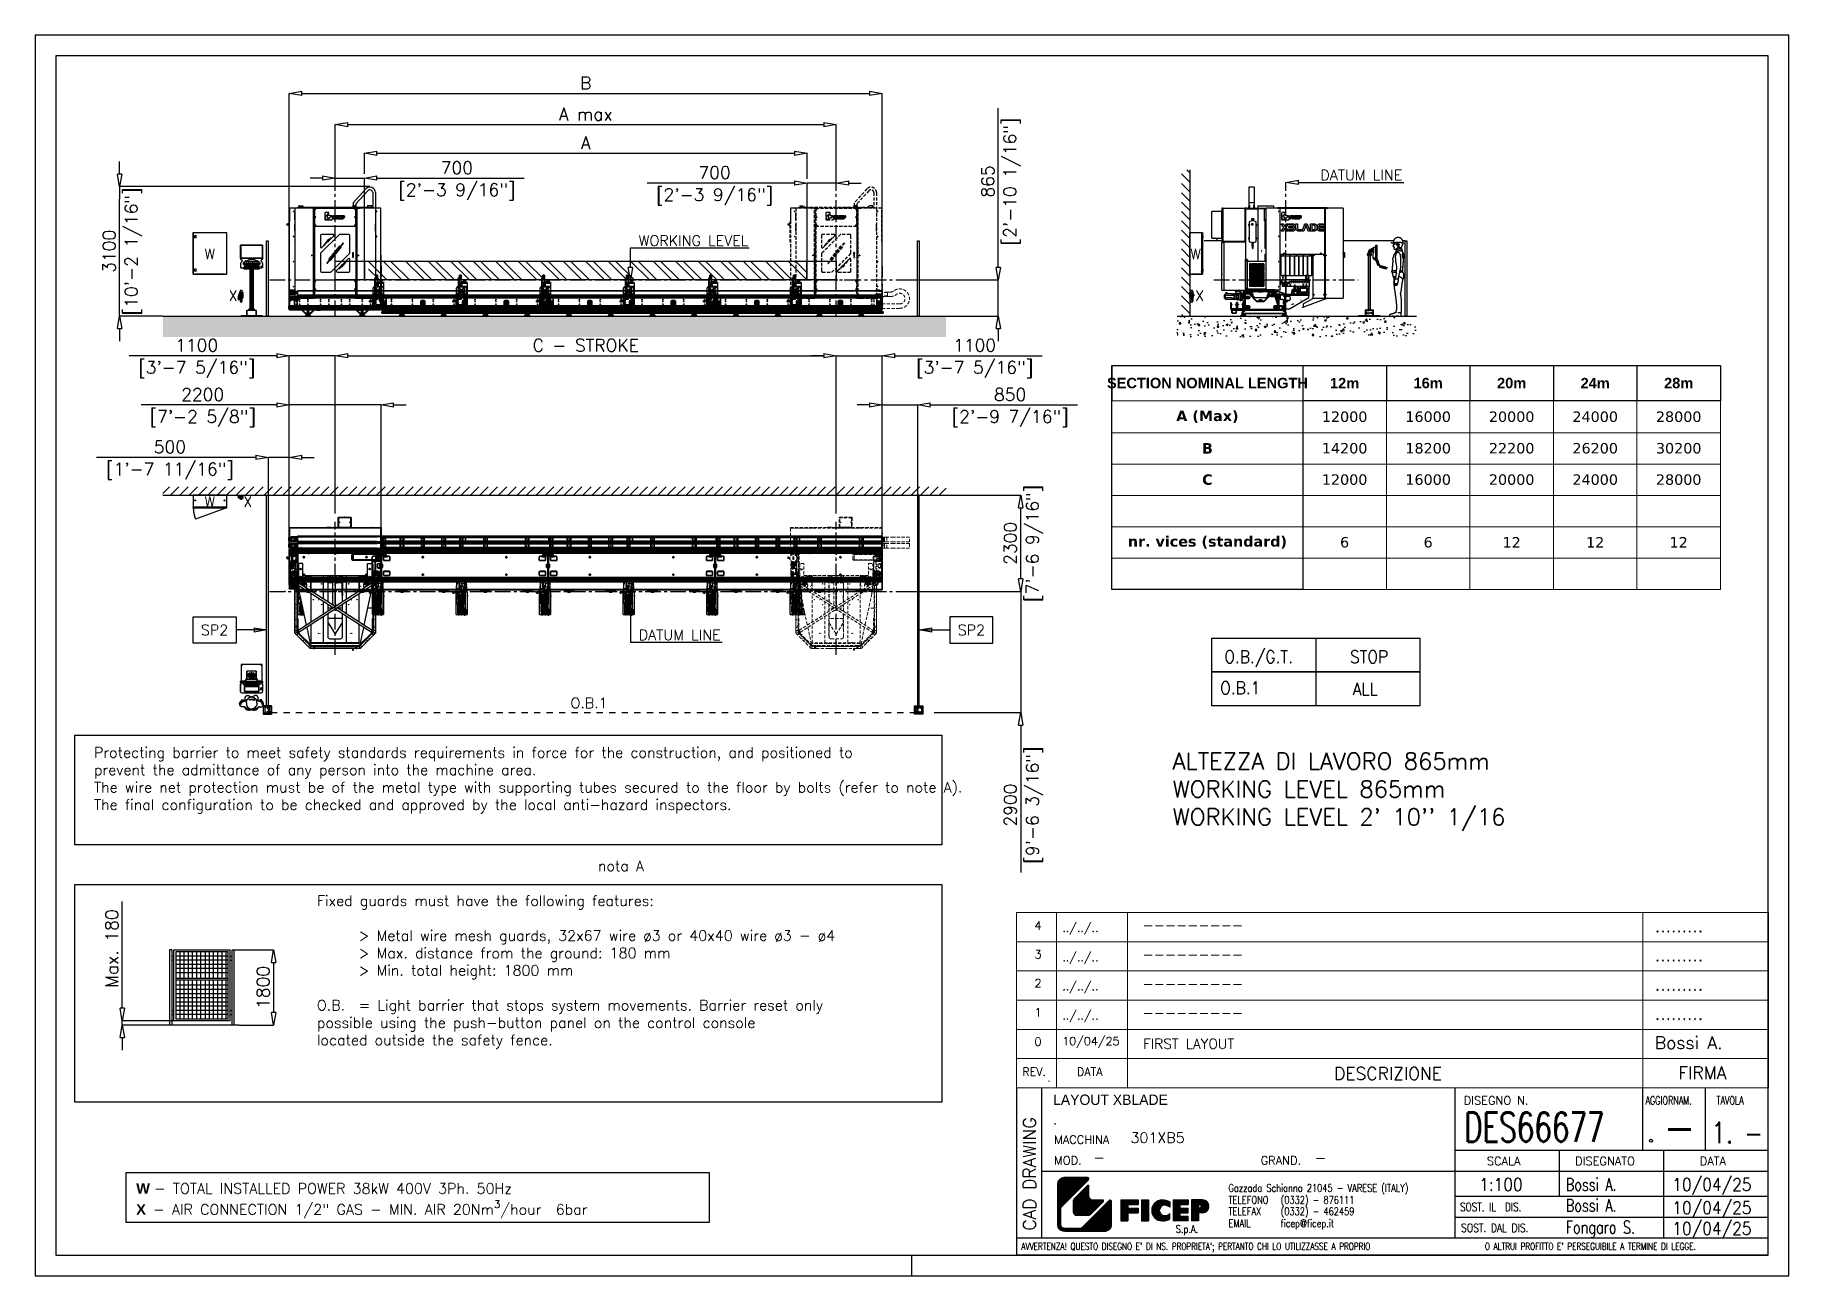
# Model space of a CAD drawing. Header units: inches. Extents: x 16559 to 58559, y 6500 to 36200.
import ezdxf
from ezdxf import colors
from ezdxf.entities.mleader import LeaderData, LeaderLine
from ezdxf.enums import TextEntityAlignment as Align
from ezdxf.math import Vec2, Vec3

# ---------------------------------------------------------------- set-up
doc = ezdxf.new("R2010")
doc.units = ezdxf.units.IN
doc.header["$LTSCALE"] = 300
for name, pattern in [('CENTRO', [2, 1.25, -0.25, 0.25, -0.25]), ('DOT2', [0.635, 0, -0.635]), ('LINE15', [1, 0.5, -0.5]), ('NASCOSTA', [0.375, 0.25, -0.125])]:
    doc.linetypes.add(name, pattern=pattern)
for name, color, linetype in [('ASSI', 254, 'CENTRO'), ('CAPANNONE', 4, 'Continuous'), ('CARTIGLIO', 7, 'Continuous'), ('CONTORNO', 3, 'Continuous'), ('MACCHINA', 40, 'Continuous'), ('MORSE', 41, 'Continuous'), ('PROTEZIONI', 40, 'Continuous'), ('QUOTE', 7, 'Continuous'), ('TESTI', 3, 'Continuous')]:
    doc.layers.add(name, color=color, linetype=linetype)
doc.layers.add('GUIDE', color=4, linetype='Continuous', lineweight=35)
doc.styles.get("Standard").update_dxf_attribs({"font": 'romans.shx'})
doc.styles.add('Standard_PAMA', font='verdana.ttf', dxfattribs={"height": 2.5})
doc.styles.add('TXT', font='TXT')
doc.dimstyles.new('sc1a100', dxfattribs={"dimscale": 100, "dimtxt": 3, "dimasz": 3, "dimexe": 0, "dimexo": 0, "dimgap": 1, "dimtad": 1, "dimzin": 12, "dimdsep": 46, "dimtxsty": 'Standard', "dimblk": 'CLOSEDBLANK', "dimcen": 1, "dimclrd": 253, "dimclre": 253, "dimclrt": 2, "dimadec": 0, "dimazin": 3, "dimtfac": 1, "dimtmove": 0, "dimatfit": 1, "dimldrblk": 'CLOSEDBLANK', "dimfxl": 1, "dimtolj": 1, "dimtzin": 0, "dimarcsym": 0})
doc.dimstyles.new('sc1a100_pollici', dxfattribs={"dimscale": 100, "dimtxt": 3, "dimasz": 3, "dimexe": 0, "dimexo": 0, "dimgap": 1, "dimtad": 1, "dimzin": 12, "dimdsep": 46, "dimtxsty": 'Standard', "dimblk": 'CLOSEDBLANK', "dimcen": 1, "dimclrd": 253, "dimclre": 253, "dimclrt": 2, "dimadec": 0, "dimazin": 3, "dimtfac": 1, "dimtmove": 0, "dimatfit": 1, "dimldrblk": 'CLOSEDBLANK', "dimfxl": 1, "dimtolj": 1, "dimtzin": 0, "dimarcsym": 0})
pattern_1 = [(45, (2282.51, 15473.759), (-14.03165, 14.03165), []), (135, (2282.51, 15473.759), (-14.03165, -14.03165), [])]

msp = doc.modelspace()

# ---------------------------------------------------------------- texts
at = {"layer": 'CARTIGLIO', "color": 6, "width": 0.9}
for s, p in [('O.B./G.T.', (45038.842, 21169.344)), ('STOP', (48048.867, 21169.344))]:
    msp.add_text(s, height=300, dxfattribs=at).set_placement(p)
at = {"layer": 'CARTIGLIO', "color": 2}
for s, width, p in [('O.B.1', 0.9, (44939.092, 20424.195)), ('ALL', 0.9, (48111.791, 20396.407)), ('1:100', 0.9, (51140.923, 8537.589)), ('Bossi A.', 0.75, (53215.923, 8537.589)), ('10/04/25', 0.9, (55765.923, 8537.589)), ('Bossi A.', 0.75, (53215.923, 8037.589)), ('10/04/25', 0.9, (55765.923, 7981.414)), ('Fongaro S.', 0.75, (53215.923, 7513.985)), ('10/04/25', 0.9, (55765.923, 7486.419))]:
    msp.add_text(s, height=300, dxfattribs=dict(at, width=width)).set_placement(p)
at = {"layer": 'CARTIGLIO', "color": 1}
for s, height, width, p in [('. ', 200, 0.78, (40805.499, 11152.33)), ('1.', 500, 0.8, (56703.803, 9680.282)), ('-', 500, 0.8, (57491.209, 9673.558))]:
    msp.add_text(s, height=height, dxfattribs=dict(at, width=width)).set_placement(p)
at = {"layer": 'CARTIGLIO', "color": 7, "style": 'TXT'}
for s, p in [('LAYOUT XBLADE', (40937.174, 10591.498)), ('.', (40937.174, 10121.498))]:
    msp.add_text(s, height=250, dxfattribs=at).set_placement(p)
at = {"layer": 'CARTIGLIO', "color": 8}
for s, p in [('DISEGNO N.', (50769.771, 10598.722)), ('MACCHINA', (40964.201, 9661.092)), ('MOD.', (40962.611, 9164.272)), ('GRAND.', (45909.285, 9164.272))]:
    msp.add_text(s, height=200, dxfattribs=at).set_placement(p)
for s, height, width, p in [('AGGIORNAM.', 200, 0.7, (55123.243, 10598.925)), ('TAVOLA', 200, 0.7, (56823.243, 10598.925)), ('TELEFONO ', 180, 0.8, (45138.118, 8228.109)), ('Gazzada Schianno 21045 - VARESE (ITALY)', 180, 0.8, (45138.118, 8514.62)), ('(0332) - 876111', 180, 0.8, (46388.118, 8228.109)), ('TELEFAX ', 180, 0.8, (45138.118, 7955.925)), ('(0332) - 462459', 180, 0.8, (46388.118, 7955.925)), ('EMAIL', 180, 0.8, (45138.118, 7669.414)), ('ficep@ficep.it', 180, 0.8, (46388.118, 7669.414)), ('AVVERTENZA! QUESTO DISEGNO E%%039 DI NS. PROPRIETA%%039; PERTANTO CHI LO UTILIZZASSE A PROPRIO', 170, 0.75, (40179.124, 7122.839)), ('O ALTRUI PROFITTO E%%039 PERSEGUIBILE A TERMINE DI LEGGE.', 170, 0.75, (51279.271, 7121.213))]:
    msp.add_text(s, height=height, dxfattribs=dict(at, width=width)).set_placement(p)
at = {"layer": 'CARTIGLIO', "color": 2}
msp.add_text('CAD DRAWING', height=300, rotation=90, dxfattribs=at).set_placement((40524.412, 7584.173))
at = {"layer": 'CARTIGLIO', "color": 12, "width": 0.7}
msp.add_text('DES66677', height=700, dxfattribs=at).set_placement((50782.666, 9712.123))
at = {"layer": 'CARTIGLIO', "color": 2}
msp.add_text('301XB5', height=250, dxfattribs=at).set_placement((42792.59, 9681.201))
at = {"layer": 'CARTIGLIO', "color": 1}
msp.add_text('-', height=700, dxfattribs=at).set_placement((55546.703, 9700.453))
at = {"layer": 'CARTIGLIO', "color": 3}
for p in [(41904.727, 9210.06), (47202.711, 9201.06)]:
    msp.add_text('-', height=250, dxfattribs=at).set_placement(p)
at = {"layer": 'CARTIGLIO', "color": 254}
for s, p in [('SCALA', (51326.206, 9149.623)), ('DISEGNATO', (53437.892, 9149.623)), ('DATA', (56424.652, 9149.623))]:
    msp.add_text(s, height=200, dxfattribs=at).set_placement(p)
for s, width, p in [('SOST. IL  DIS. ', 0.78, (50681.543, 8051.116)), ('SOST. DAL DIS. ', 0.8, (50709.051, 7549.623))]:
    msp.add_text(s, height=200, dxfattribs=dict(at, width=width)).set_placement(p)
at = {"layer": 'CARTIGLIO', "color": 7, "width": 0.8}
msp.add_text('S.p.A.', height=180, dxfattribs=at).set_placement((43876.094, 7533.13))
at = {"layer": 'CARTIGLIO', "color": 2, "attachment_point": 1}
for s, insert, char_height in [('4', (40492.704, 14981.273), 195), ('../../..', (41157.586, 14929.307), 195), ('3', (40492.704, 14294.195), 195), ('../../..', (41157.586, 14229.307), 195), ('2', (40492.704, 13602.503), 195), ('../../..', (41157.586, 13529.307), 195), ('1', (40492.704, 12905.095), 195), ('../../..', (41157.586, 12829.307), 195), ('0', (40492.704, 12205.095), 195), ('10/04/25', (41157.586, 12216.366), 195), ('REV.', (40201.445, 11484.187), 195), ('DATA', (41510.587, 11484.351), 195), ('DESCRIZIONE', (47667.099, 11493.665), 300), ('FIRMA', (55914.005, 11510.061), 300)]:
    msp.add_mtext(s, dxfattribs=dict(at, insert=insert, char_height=char_height))
for s, insert, char_height, width in [('---------', (43080.604, 15014.574), 240, 12989.16336), ('.........', (55347.949, 15030.97), 300, 1286.74295), ('---------', (43080.604, 14314.574), 240, 12989.16336), ('.........', (55347.949, 14330.97), 300, 1286.74295), ('---------', (43080.604, 13614.574), 240, 12989.16336), ('.........', (55347.949, 13630.97), 300, 1286.74295), ('---------', (43080.604, 12914.574), 240, 12989.16336), ('.........', (55347.949, 12930.97), 300, 1286.74295), ('Bossi A.', (55347.949, 12230.97), 300, 1828.51735), ('FIRST LAYOUT', (43093.423, 12175.425), 240, 12989.16336)]:
    msp.add_mtext(s, dxfattribs=dict(at, insert=insert, char_height=char_height, width=width))
at = {"layer": 'TESTI', "linetype": 'Continuous', "char_height": 250}
for s, insert, width, attachment_point in [('\\pxqc;W', (20744.563, 30836.01), 4.547473508864641e-12, 8), ('\\pxqc;W', (44350.363, 30836.01), 4.547473508864641e-12, 8), ('\\pxqc;X', (21303.237, 29836.01), 4.547473508864641e-12, 8), ('\\pxqc;X', (44451.015, 29836.01), 4.547473508864641e-12, 8), ('\\pxqc;W', (20744.563, 24906.713), 4.547473508864641e-12, 8), ('\\pxqc;X', (21653.237, 24906.713), 4.547473508864641e-12, 8), ('Protecting barrier to meet safety standards requirements in force for the construction, and positioned to prevent the admittance of any person into the machine area.\\PThe wire net protection must be of the metal type with supporting tubes secured to the floor by bolts (refer to note A).\\PThe final configuration to be checked and approved by the local anti-hazard inspectors.', (17969.136, 19154.083), 20270.95757, 1), ('\\pxb0.25,qc;nota A\\P\\pq*;\\PFixed guards must have the following features:\\P\\P^I> Metal wire mesh guards, 32x67 wire ø3 or 40x40 wire ø3 - ø4\\P^I> Max. distance from the ground: 180 mm\\P^I> Min. total height: 1800 mm\\P\\PO.B.^I= Light barrier that stops system movements. Barrier reset only ^I  possible using the push-button panel on the control console ^I^I  located outside the safety fence.', (23308.036, 16437.635), 14563.13097, 1)]:
    msp.add_mtext(s, dxfattribs=dict(at, insert=insert, width=width, attachment_point=attachment_point))
at = {"layer": 'TESTI', "color": 3, "linetype": 'Continuous', "insert": (29826.689, 20089.184), "char_height": 250, "width": 4.547473508864641e-12, "attachment_point": 8}
msp.add_mtext('\\pxqc;O.B.1', dxfattribs=at)
at = {"layer": 'TESTI', "color": 3, "insert": (43799.499, 19019.562), "char_height": 400, "width": 14757.42428, "attachment_point": 1}
msp.add_mtext("ALTEZZA DI LAVORO 865mm\\PWORKING LEVEL 865mm\\P{\\C256;WORKING LEVEL 2' 10'' 1/16}", dxfattribs=at)
at = {"layer": 'TESTI', "insert": (18980.942, 8717.396), "char_height": 250, "attachment_point": 1}
msp.add_mtext_dynamic_manual_height_columns('\\A1;{\\fArial|b1|i0|c0|p34;W }- TOTAL INSTALLED POWER 38kW 400V 3Ph. 50Hz\\P{\\fArial|b1|i0|c0|p34;X} - AIR CONNECTION 1/2" GAS - MIN. AIR 20Nm{\\H0.7x;\\S3^ ;}/hour  6bar', width=13616.88912, gutter_width=12.5, heights=[0], dxfattribs=at)
at = {"layer": 'TESTI', "color": 3, "linetype": 'Continuous'}
for rotation, p in [(0.0000001, (20857.915, 21960.374)), (359.9999999, (38981.212, 21960.374))]:
    msp.add_attdef('SP2', text='XXX', height=250, rotation=rotation, dxfattribs=at).set_placement(p, align=Align.MIDDLE)

# ---------------------------------------------------------------- blocks, each defined once
blk = doc.blocks.new('A$C336c1bdc')
at = {"layer": 'ASSI'}
blk.add_line((0, -1516), (0, 1663), dxfattribs=at)
blk.add_circle((0, 0), 21.2, dxfattribs=at)
at = {"layer": 'MACCHINA'}
for p, q in [((75, 1762), (69, 1762)), ((69, 1534), (69, 1762)), ((73, 1763), (75, 1763)), ((73, 1762), (73, 1763)), ((74, 1762), (74, 1763)), ((75, 1763), (75, 1762)), ((84, 1755), (79, 1760)), ((80, 1767), (80, 1773)), ((80, 1773), (375, 1773)), ((80, 1771), (80, 1771)), ((87, 1758), (82, 1763)), ((86, 1544), (86, 1752)), ((365, 1757), (90, 1757)), ((220, 1773), (220, 1773)), ((234, 1773), (220, 1773)), ((222, 1775), (222, 1775)), ((231, 1776), (224, 1776)), ((233, 1775), (233, 1775)), ((234, 1773), (234, 1773)), ((373, 1763), (368, 1758)), ((369, 1752), (369, 1544)), ((376, 1760), (371, 1755)), ((375, 1773), (375, 1767)), ((375, 1771), (375, 1771)), ((380, 1763), (382, 1763)), ((380, 1762), (380, 1763)), ((385, 1762), (380, 1762)), ((381, 1762), (381, 1763)), ((382, 1763), (382, 1762)), ((385, 1762), (385, 1534)), ((-1098, 1530), (-1098, 1511)), ((-1096, 1511), (-1098, 1511)), ((1097, 1510), (-1098, 1510)), ((-1098, 1510), (-1098, 980)), ((-1096, 1532), (-1096, 1530)), ((-1096, 1532), (1098, 1532)), ((-1095, 1530), (-1096, 1530)), ((-1096, 1530), (-1096, 1511)), ((-1096, 1510), (-1096, 980)), ((-1095, 1511), (-1095, 1532)), ((-568, 1511), (-1095, 1511)), ((-1090, 1511), (-1090, 1510)), ((-1088, 1511), (-1088, 1510)), ((-1088, 1511), (-1088, 1510)), ((-1078, 1511), (-1078, 1510)), ((-1076, 1510), (-1076, 1511)), ((-568, 1532), (-568, 1511)), ((-567, 1530), (-568, 1530)), ((-567, 1530), (-567, 1532)), ((-567, 1511), (-567, 1530)), ((-567, 1511), (-565, 1511)), ((-565, 1511), (-565, 1530)), ((-565, 1530), (-560, 1530)), ((-560, 1530), (-560, 1511)), ((-558, 1511), (-560, 1511)), ((-558, 1532), (-558, 1530)), ((-557, 1530), (-558, 1530)), ((-558, 1530), (-558, 1511)), ((-557, 1511), (-557, 1532)), ((-30, 1511), (-557, 1511)), ((-208, 1533), (-208, 1532)), ((-161, 1510), (-161, 1511)), ((-97, 1532), (-97, 1533)), ((-89, 1511), (-89, 1510)), ((-30, 1532), (-30, 1511)), ((-29, 1530), (-30, 1530)), ((-29, 1532), (-29, 1530)), ((-29, 1511), (-29, 1530)), ((-29, 1511), (-28, 1511)), ((-28, 1511), (-28, 1530)), ((-28, 1530), (28, 1530)), ((28, 1530), (28, 1511)), ((29, 1511), (28, 1511)), ((29, 1532), (29, 1530)), ((30, 1530), (29, 1530)), ((29, 1530), (29, 1511)), ((30, 1511), (30, 1532)), ((557, 1511), (30, 1511)), ((69, 1534), (75, 1534)), ((70, 1534), (70, 1534)), ((70, 1534), (71, 1534)), ((71, 1534), (71, 1534)), ((74, 1534), (74, 1533)), ((381, 1533), (74, 1533)), ((78, 1534), (118, 1534)), ((78, 1533), (78, 1534)), ((118, 1533), (78, 1533)), ((79, 1535), (84, 1540)), ((102, 1533), (102, 1532)), ((102, 1532), (102, 1532)), ((113, 1532), (102, 1532)), ((113, 1532), (113, 1533)), ((113, 1532), (113, 1532)), ((118, 1534), (118, 1533)), ((122, 1534), (162, 1534)), ((122, 1533), (122, 1534)), ((162, 1533), (122, 1533)), ((162, 1534), (162, 1533)), ((164, 1534), (204, 1534)), ((164, 1533), (164, 1534)), ((204, 1533), (164, 1533)), ((204, 1534), (204, 1533)), ((208, 1534), (248, 1534)), ((208, 1533), (208, 1534)), ((248, 1533), (208, 1533)), ((223, 1532), (223, 1533)), ((248, 1534), (248, 1533)), ((251, 1534), (291, 1534)), ((251, 1533), (251, 1534)), ((291, 1533), (251, 1533)), ((291, 1534), (291, 1533)), ((293, 1534), (333, 1534)), ((293, 1533), (293, 1534)), ((333, 1533), (293, 1533)), ((333, 1534), (333, 1533)), ((337, 1534), (377, 1534)), ((337, 1533), (337, 1534)), ((377, 1533), (337, 1533)), ((342, 1533), (342, 1532)), ((342, 1532), (342, 1532)), ((353, 1532), (342, 1532)), ((353, 1532), (353, 1533)), ((353, 1532), (353, 1532)), ((371, 1540), (376, 1535)), ((377, 1534), (377, 1533)), ((380, 1534), (385, 1534)), ((381, 1533), (381, 1534)), ((384, 1534), (385, 1534)), ((384, 1534), (384, 1534)), ((385, 1534), (385, 1534)), ((557, 1532), (557, 1511)), ((558, 1530), (557, 1530)), ((558, 1530), (558, 1532)), ((558, 1511), (558, 1530)), ((558, 1511), (560, 1511)), ((560, 1511), (560, 1530)), ((560, 1530), (565, 1530)), ((565, 1530), (565, 1511)), ((567, 1511), (565, 1511)), ((567, 1532), (567, 1530)), ((568, 1530), (567, 1530)), ((567, 1530), (567, 1511)), ((568, 1511), (568, 1532)), ((1095, 1511), (568, 1511)), ((876, 1533), (876, 1533)), ((876, 1533), (876, 1532)), ((888, 1533), (876, 1533)), ((876, 1533), (888, 1533)), ((888, 1533), (888, 1533)), ((888, 1532), (888, 1533)), ((1076, 1511), (1076, 1510)), ((1078, 1510), (1078, 1511)), ((1095, 1532), (1095, 1511)), ((1096, 1530), (1095, 1530)), ((1096, 1532), (1096, 1530)), ((1096, 1511), (1096, 1530)), ((1096, 1511), (1097, 1511)), ((1096, 980), (1096, 1510)), ((1098, 1531), (1097, 1531)), ((1097, 980), (1097, 1510)), ((1098, 1530), (1098, 1531)), ((1098, 1530), (1099, 1530)), ((1100, 1530), (1098, 1530)), ((1097, 1511), (1097, 1530)), ((1099, 1530), (1099, 1530)), ((1100, 1530), (1100, 1014)), ((1100, 1380), (1100, 1528)), ((1100, 1528), (1100, 1528)), ((1100, 1257), (1100, 1287)), ((1103, 1399), (1103, 1145)), ((1103, 1288), (1103, 1379)), ((1103, 1300), (1103, 1300)), ((1106, 1145), (1106, 1399)), ((1114, 1290), (1114, 1048)), ((1097, 980), (-1098, 980)), ((-1090, 972), (-1090, 980)), ((-1088, 972), (-1090, 972)), ((-1090, 850), (-1090, 920)), ((-1088, 920), (-1090, 920)), ((-1080, 980), (-1088, 972)), ((-1088, 972), (-1080, 980)), ((-1088, 972), (-1088, 970)), ((-877, 970), (-1088, 970)), ((-1088, 920), (-1088, 922)), ((-1088, 922), (-950, 922)), ((-1088, 920), (-1075, 907)), ((-1075, 907), (-1088, 920)), ((-1087, 972), (-1087, 973)), ((-1075, 907), (-1075, 864)), ((-953, 907), (-1075, 907)), ((-1066, 873), (-1066, 870)), ((-1065, 870), (-1065, 871)), ((-1048, 877), (-1061, 877)), ((-1003, 877), (-942, 877)), ((-970, 890), (-970, 902)), ((-970, 902), (-942, 902)), ((-913, 892), (-970, 859)), ((-970, 860), (-970, 860)), ((-970, 860), (-970, 859)), ((-970, 860), (-970, 860)), ((-968, 857), (-912, 890)), ((-954, 869), (-954, 869)), ((-954, 868), (-954, 869)), ((-950, 922), (-950, 970)), ((-948, 922), (-950, 922)), ((-950, 922), (-950, 910)), ((-950, 902), (-950, 920)), ((-902, 965), (-948, 965)), ((-902, 963), (-948, 963)), ((-948, 963), (-948, 922)), ((-944, 877), (-944, 874)), ((-944, 871), (-944, 820)), ((-942, 918), (-942, 875)), ((-942, 872), (-942, 810)), ((-940, 918), (-940, 877)), ((-940, 873), (-940, 808)), ((-904, 922), (-938, 922)), ((-904, 920), (-938, 920)), ((-915, 883), (-916, 882)), ((-916, 878), (-916, 882)), ((-916, 878), (-915, 877)), ((-914, 883), (-915, 883)), ((-915, 883), (-915, 877)), ((-915, 877), (-914, 877)), ((-914, 875), (-914, 885)), ((-913, 886), (-911, 886)), ((-911, 883), (-913, 883)), ((-911, 877), (-913, 877)), ((-913, 874), (-911, 874)), ((-909, 886), (-910, 886)), ((-910, 874), (-910, 886)), ((-910, 874), (-909, 874)), ((-909, 888), (-909, 702)), ((-906, 702), (-906, 888)), ((-904, 886), (-906, 886)), ((-906, 874), (-904, 874)), ((-904, 886), (-904, 874)), ((-901, 886), (-903, 886)), ((-901, 883), (-903, 883)), ((-903, 877), (-901, 877)), ((-901, 874), (-903, 874)), ((-902, 923), (-902, 963)), ((-900, 923), (-902, 923)), ((-900, 963), (-900, 690)), ((-890, 950), (-890, 390)), ((-890, 920), (-664, 920)), ((-877, 960), (-880, 960)), ((-877, 935), (-877, 980)), ((838, 925), (-867, 925)), ((-833, 938), (-833, 952)), ((-827, 938), (-827, 952)), ((-606, 920), (606, 920)), ((-418, 938), (-418, 952)), ((-412, 938), (-412, 952)), ((-3, 938), (-3, 952)), ((3, 938), (3, 952)), ((400, 765), (400, 875)), ((495, 890), (407, 890)), ((412, 938), (412, 952)), ((418, 938), (418, 952)), ((420, 895), (900, 895)), ((495, 886), (431, 886)), ((431, 886), (431, 754)), ((965, 884), (431, 884)), ((431, 767), (431, 874)), ((431, 874), (431, 874)), ((495, 892), (550, 892)), ((495, 892), (495, 884)), ((499, 892), (499, 884)), ((555, 886), (555, 884)), ((575, 884), (575, 895)), ((600, 884), (600, 895)), ((606, 884), (606, 895)), ((606, 889), (890, 889)), ((664, 920), (890, 920)), ((827, 938), (827, 952)), ((833, 938), (833, 952)), ((846, 930), (863, 930)), ((848, 980), (848, 935)), ((848, 972), (860, 972)), ((860, 972), (848, 972)), ((848, 970), (880, 970)), ((880, 960), (848, 960)), ((860, 972), (862, 972)), ((860, 970), (860, 972)), ((862, 980), (862, 972)), ((863, 930), (863, 960)), ((890, 950), (890, 884)), ((900, 950), (900, 884)), ((900, 947), (902, 947)), ((900, 922), (902, 922)), ((955, 892), (900, 892)), ((965, 886), (901, 886)), ((901, 886), (901, 884)), ((902, 922), (902, 947)), ((902, 922), (902, 907)), ((902, 922), (1068, 922)), ((902, 907), (1055, 907)), ((950, 980), (950, 922)), ((950, 907), (950, 892)), ((965, 884), (965, 886)), ((965, 884), (965, 755)), ((1068, 920), (1055, 907)), ((1055, 907), (1068, 920)), ((1055, 907), (1055, 733)), ((1068, 920), (1068, 922)), ((1068, 920), (1070, 920)), ((1070, 920), (1070, 720)), ((1097, 1013), (1098, 1013)), ((1098, 1012), (1097, 1012)), ((1100, 986), (1097, 986)), ((1099, 1014), (1098, 1014)), ((1098, 1014), (1100, 1014)), ((1098, 1013), (1098, 1014)), ((1099, 1014), (1099, 1014)), ((1100, 986), (1100, 1164)), ((1103, 1161), (1100, 1161)), ((1104, 1038), (1100, 1038)), ((1103, 1165), (1103, 1256)), ((1103, 1167), (1103, 1167)), ((1106, 1167), (1109, 1167)), ((1109, 1161), (1106, 1161)), ((1109, 1167), (1109, 1161)), ((-1160, 821), (-1161, 820)), ((-1161, 820), (-1161, 809)), ((-1141, 820), (-1161, 820)), ((-1161, 809), (-1158, 807)), ((-1141, 809), (-1161, 809)), ((-1160, 823), (-1160, 822)), ((-1160, 822), (-1141, 822)), ((-1160, 821), (-1142, 821)), ((-1159, 824), (-1142, 824)), ((-1158, 807), (-1158, 795)), ((-1143, 807), (-1158, 807)), ((-1157, 822), (-1157, 821)), ((-1151, 795), (-1143, 803)), ((-1151, 788), (-1136, 788)), ((-1144, 821), (-1144, 822)), ((-1143, 807), (-1141, 809)), ((-1143, 803), (-1143, 807)), ((-1136, 803), (-1143, 803)), ((-1141, 820), (-1142, 821)), ((-1141, 822), (-1141, 823)), ((-1141, 809), (-1141, 820)), ((-1136, 804), (-1131, 804)), ((-1136, 787), (-1136, 804)), ((-1136, 795), (-1131, 795)), ((-1136, 787), (-1131, 787)), ((-1129, 806), (-1131, 806)), ((-1131, 806), (-1131, 784)), ((-1131, 784), (-1129, 784)), ((-1110, 808), (-1129, 808)), ((-1129, 783), (-1129, 808)), ((-1129, 783), (-1110, 783)), ((-1090, 267), (-1090, 740)), ((-1075, 474), (-1090, 474)), ((-1088, 470), (-1090, 470)), ((-1088, 470), (-1088, 474)), ((-1088, 474), (-1050, 474)), ((-1088, 472), (-910, 472)), ((-1068, 450), (-1088, 470)), ((-1088, 470), (-1068, 450)), ((-1075, 726), (-1075, 474)), ((-1074, 633), (-1075, 633)), ((-1075, 627), (-1074, 627)), ((-1074, 634), (-1074, 634)), ((-1074, 626), (-1074, 634)), ((-1074, 634), (-1074, 634)), ((-1074, 634), (-1074, 634)), ((-1074, 634), (-1074, 634)), ((-1074, 634), (-1074, 634)), ((-1074, 634), (-1074, 634)), ((-1074, 634), (-1072, 634)), ((-1072, 634), (-1074, 634)), ((-1074, 634), (-1072, 634)), ((-1072, 634), (-1074, 634)), ((-1074, 634), (-1072, 634)), ((-1072, 634), (-1074, 634)), ((-1074, 634), (-1072, 634)), ((-1074, 634), (-1072, 634)), ((-1074, 633), (-1074, 633)), ((-1074, 633), (-1074, 633)), ((-1074, 633), (-1072, 633)), ((-1072, 633), (-1074, 633)), ((-1074, 633), (-1072, 633)), ((-1072, 633), (-1074, 633)), ((-1074, 632), (-1074, 632)), ((-1074, 632), (-1074, 632)), ((-1074, 632), (-1072, 632)), ((-1072, 632), (-1074, 632)), ((-1074, 632), (-1072, 632)), ((-1072, 632), (-1074, 632)), ((-1074, 631), (-1074, 631)), ((-1074, 631), (-1074, 630)), ((-1072, 631), (-1074, 631)), ((-1074, 631), (-1072, 631)), ((-1072, 631), (-1074, 631)), ((-1074, 630), (-1074, 630)), ((-1072, 630), (-1074, 630)), ((-1074, 630), (-1072, 630)), ((-1074, 630), (-1072, 630)), ((-1074, 629), (-1074, 629)), ((-1074, 629), (-1074, 629)), ((-1074, 629), (-1074, 629)), ((-1072, 629), (-1074, 629)), ((-1072, 629), (-1074, 629)), ((-1074, 629), (-1072, 629)), ((-1074, 629), (-1072, 629)), ((-1074, 628), (-1074, 628)), ((-1074, 628), (-1074, 627)), ((-1072, 628), (-1074, 628)), ((-1074, 628), (-1072, 628)), ((-1072, 628), (-1074, 628)), ((-1074, 627), (-1074, 627)), ((-1074, 627), (-1074, 627)), ((-1074, 627), (-1072, 627)), ((-1072, 627), (-1074, 627)), ((-1074, 627), (-1072, 627)), ((-1072, 627), (-1074, 627)), ((-1074, 627), (-1072, 627)), ((-1074, 626), (-1074, 626)), ((-1074, 626), (-1074, 626)), ((-1074, 626), (-1074, 626)), ((-1074, 626), (-1074, 626)), ((-1074, 626), (-1074, 626)), ((-1072, 626), (-1074, 626)), ((-1074, 626), (-1072, 626)), ((-1072, 626), (-1074, 626)), ((-1072, 626), (-1074, 626)), ((-1072, 626), (-1074, 626)), ((-1071, 634), (-1072, 634)), ((-1072, 634), (-1072, 634)), ((-1072, 634), (-1072, 634)), ((-1072, 634), (-1072, 634)), ((-1072, 634), (-1072, 634)), ((-1072, 634), (-1072, 634)), ((-1072, 633), (-1072, 633)), ((-1072, 633), (-1072, 633)), ((-1072, 632), (-1072, 632)), ((-1072, 632), (-1072, 632)), ((-1072, 630), (-1072, 631)), ((-1072, 631), (-1072, 631)), ((-1072, 630), (-1072, 630)), ((-1072, 629), (-1072, 629)), ((-1072, 629), (-1072, 629)), ((-1072, 627), (-1072, 628)), ((-1072, 628), (-1072, 628)), ((-1072, 627), (-1072, 627)), ((-1072, 627), (-1072, 627)), ((-1072, 626), (-1071, 626)), ((-1072, 626), (-1072, 626)), ((-1072, 626), (-1072, 626)), ((-1072, 626), (-1072, 626)), ((-1072, 626), (-1072, 626)), ((-1071, 634), (-1071, 626)), ((-1066, 632), (-1071, 632)), ((-1071, 628), (-1066, 628)), ((-910, 450), (-1068, 450)), ((-1068, 450), (-1068, 275)), ((-970, 439), (-1068, 439)), ((-1068, 438), (-950, 438)), ((-1068, 436), (-950, 436)), ((-1047, 430), (-1068, 430)), ((-1065, 704), (-1066, 703)), ((-1066, 703), (-1066, 696)), ((-1046, 703), (-1066, 703)), ((-1066, 696), (-1066, 696)), ((-1066, 696), (-1046, 696)), ((-1066, 696), (-1046, 696)), ((-1066, 695), (-1061, 695)), ((-1066, 695), (-1066, 669)), ((-1066, 665), (-1066, 638)), ((-1066, 659), (-1061, 659)), ((-1066, 659), (-1063, 659)), ((-1066, 655), (-1066, 654)), ((-1066, 638), (-1063, 638)), ((-1051, 636), (-1066, 636)), ((-1066, 626), (-1066, 634)), ((-1065, 631), (-1066, 632)), ((-1065, 626), (-1066, 628)), ((-1064, 716), (-1065, 716)), ((-1065, 716), (-1065, 705)), ((-1056, 716), (-1065, 716)), ((-1065, 705), (-1065, 704)), ((-1065, 705), (-1064, 705)), ((-1057, 704), (-1065, 704)), ((-1065, 704), (-1047, 704)), ((-1065, 634), (-1065, 634)), ((-1061, 634), (-1065, 634)), ((-1065, 634), (-1061, 634)), ((-1065, 631), (-1065, 629)), ((-1061, 631), (-1065, 631)), ((-1065, 629), (-1061, 629)), ((-1061, 626), (-1065, 626)), ((-1065, 626), (-1065, 626)), ((-1065, 626), (-1061, 626)), ((-1064, 719), (-1064, 716)), ((-1064, 719), (-1064, 718)), ((-1062, 718), (-1064, 718)), ((-1057, 716), (-1064, 716)), ((-1063, 712), (-1064, 712)), ((-1064, 712), (-1064, 705)), ((-1064, 705), (-1064, 704)), ((-1064, 650), (-1064, 653)), ((-1063, 719), (-1063, 719)), ((-1063, 718), (-1063, 719)), ((-1063, 705), (-1063, 712)), ((-1063, 705), (-1057, 705)), ((-1063, 704), (-1063, 705)), ((-1063, 704), (-1063, 704)), ((-1063, 638), (-1063, 659)), ((-1063, 659), (-1061, 659)), ((-1061, 659), (-1061, 695)), ((-1061, 624), (-1061, 636)), ((-1061, 624), (-1060, 624)), ((-1061, 571), (-1061, 624)), ((-1060, 623), (-1060, 636)), ((-1060, 623), (-1053, 623)), ((-1055, 712), (-1057, 712)), ((-1057, 712), (-1057, 704)), ((-1055, 707), (-1057, 707)), ((-1055, 706), (-1057, 706)), ((-1057, 706), (-1055, 706)), ((-1055, 706), (-1057, 706)), ((-1054, 613), (-1057, 613)), ((-1057, 613), (-1057, 600)), ((-1054, 600), (-1057, 600)), ((-1057, 589), (-1057, 576)), ((-1054, 589), (-1057, 589)), ((-1054, 576), (-1057, 576)), ((-1055, 704), (-1055, 712)), ((-1055, 705), (-1049, 705)), ((-1047, 704), (-1055, 704)), ((-1017, 435), (-1055, 397)), ((-1055, 421), (-1055, 319)), ((-1053, 616), (-1054, 616)), ((-1054, 616), (-1054, 598)), ((-1015, 598), (-1054, 598)), ((-1014, 592), (-1054, 592)), ((-1054, 592), (-1054, 574)), ((-1053, 574), (-1054, 574)), ((-1053, 629), (-1053, 618)), ((-1039, 629), (-1053, 629)), ((-1053, 618), (-1052, 618)), ((-1052, 618), (-1053, 618)), ((-1052, 571), (-1053, 571)), ((-1053, 571), (-1053, 560)), ((-1053, 571), (-1052, 571)), ((-1053, 560), (-1039, 560)), ((-1052, 633), (-1052, 631)), ((-1039, 633), (-1052, 633)), ((-1039, 631), (-1052, 631)), ((-1052, 558), (-1052, 556)), ((-1052, 558), (-1039, 558)), ((-1052, 556), (-1038, 556)), ((-1051, 695), (-1046, 695)), ((-1051, 695), (-1051, 659)), ((-1051, 659), (-1048, 659)), ((-1051, 659), (-1046, 659)), ((-1051, 647), (-1051, 646)), ((-1040, 647), (-1051, 647)), ((-1040, 646), (-1051, 646)), ((-1051, 644), (-1051, 643)), ((-1040, 644), (-1051, 644)), ((-1051, 643), (-1051, 633)), ((-1040, 643), (-1051, 643)), ((-1051, 556), (-1051, 546)), ((-1051, 546), (-1051, 545)), ((-1051, 546), (-1040, 546)), ((-1051, 545), (-1040, 545)), ((-1051, 544), (-1051, 542)), ((-1051, 544), (-1040, 544)), ((-1051, 542), (-1040, 542)), ((-1050, 631), (-1050, 629)), ((-1050, 560), (-1050, 558)), ((-1050, 474), (-1050, 472)), ((-1050, 430), (-1050, 435)), ((-1050, 435), (-939, 435)), ((-1048, 712), (-1049, 712)), ((-1049, 712), (-1049, 705)), ((-1049, 705), (-1049, 704)), ((-1049, 704), (-1049, 704)), ((-1049, 646), (-1049, 644)), ((-1049, 545), (-1049, 544)), ((-1048, 705), (-1048, 712)), ((-1048, 705), (-1047, 705)), ((-1048, 704), (-1048, 705)), ((-1048, 659), (-1048, 647)), ((-1048, 659), (-1046, 659)), ((-1048, 540), (-1048, 542)), ((-1047, 705), (-1047, 713)), ((-1047, 704), (-1047, 705)), ((-1046, 703), (-1047, 704)), ((-1047, 592), (-1047, 598)), ((-1047, 539), (-1046, 539)), ((-1046, 703), (-1046, 703)), ((-1046, 696), (-1046, 698)), ((-1046, 696), (-1046, 696)), ((-1046, 647), (-1046, 695)), ((-1046, 688), (-1045, 688)), ((-1046, 658), (-1045, 658)), ((-1046, 597), (-1046, 592)), ((-1046, 597), (-1028, 597)), ((-1046, 539), (-1046, 535)), ((-1027, 539), (-1046, 539)), ((-1046, 535), (-1046, 535)), ((-1046, 535), (-1027, 535)), ((-1028, 535), (-1046, 535)), ((-1046, 533), (-1046, 531)), ((-1028, 533), (-1046, 533)), ((-1028, 531), (-1046, 531)), ((-1046, 435), (-1046, 431)), ((-1045, 647), (-1045, 694)), ((-1045, 694), (-1035, 694)), ((-1012, 622), (-1045, 622)), ((-1045, 604), (-1012, 604)), ((-1012, 586), (-1045, 586)), ((-1045, 568), (-1012, 568)), ((-1040, 678), (-1044, 676)), ((-1044, 676), (-1044, 671)), ((-1044, 671), (-1040, 669)), ((-1044, 535), (-1044, 533)), ((-1043, 678), (-1043, 691)), ((-1043, 657), (-1043, 669)), ((-1034, 657), (-1043, 657)), ((-1043, 598), (-1043, 597)), ((-1042, 692), (-1035, 692)), ((-1042, 655), (-1038, 655)), ((-1042, 648), (-1042, 655)), ((-1038, 648), (-1042, 648)), ((-1042, 644), (-1042, 646)), ((-1042, 544), (-1042, 545)), ((-1041, 629), (-1041, 631)), ((-1041, 558), (-1041, 560)), ((-1041, 544), (-1041, 545)), ((-1041, 540), (-1041, 542)), ((-1036, 676), (-1040, 678)), ((-1040, 669), (-1036, 671)), ((-1040, 646), (-1040, 647)), ((-1040, 646), (-1034, 646)), ((-1040, 643), (-1040, 644)), ((-1040, 633), (-1040, 643)), ((-1040, 631), (-1039, 631)), ((-1039, 630), (-1040, 630)), ((-1040, 546), (-1040, 556)), ((-1037, 553), (-1040, 553)), ((-1040, 545), (-1040, 546)), ((-1040, 542), (-1040, 544)), ((-1038, 641), (-1039, 640)), ((-1039, 640), (-1039, 639)), ((-1034, 640), (-1039, 640)), ((-1034, 639), (-1039, 639)), ((-1039, 622), (-1039, 638)), ((-1034, 638), (-1039, 638)), ((-1039, 631), (-1039, 633)), ((-1039, 632), (-1039, 631)), ((-1039, 560), (-1039, 568)), ((-1038, 566), (-1039, 566)), ((-1038, 566), (-1039, 566)), ((-1039, 556), (-1039, 558)), ((-1038, 655), (-1038, 654)), ((-1038, 654), (-1038, 649)), ((-1038, 654), (-1038, 654)), ((-1038, 654), (-1038, 654)), ((-1038, 654), (-1038, 654)), ((-1038, 649), (-1038, 649)), ((-1038, 649), (-1038, 649)), ((-1038, 649), (-1038, 648)), ((-1038, 649), (-1038, 649)), ((-1038, 641), (-1034, 641)), ((-1038, 639), (-1038, 638)), ((-1037, 637), (-1038, 636)), ((-1038, 636), (-1038, 634)), ((-1034, 636), (-1038, 636)), ((-1038, 634), (-1038, 622)), ((-1034, 634), (-1038, 634)), ((-1034, 634), (-1038, 634)), ((-1038, 568), (-1038, 556)), ((-1038, 556), (-1034, 556)), ((-1038, 554), (-1038, 554)), ((-1038, 554), (-1037, 553)), ((-1038, 554), (-1034, 554)), ((-1038, 554), (-1034, 554)), ((-1037, 637), (-1034, 637)), ((-1037, 634), (-1037, 634)), ((-1037, 556), (-1037, 554)), ((-1034, 553), (-1037, 553)), ((-1036, 825), (-1036, 823)), ((-1016, 825), (-1036, 825)), ((-1016, 823), (-1036, 823)), ((-1036, 821), (-1036, 809)), ((-1016, 821), (-1036, 821)), ((-1036, 809), (-1033, 808)), ((-1016, 809), (-1036, 809)), ((-1033, 783), (-1036, 781)), ((-1036, 781), (-1036, 769)), ((-1016, 781), (-1036, 781)), ((-1016, 769), (-1036, 769)), ((-1036, 767), (-1036, 765)), ((-1016, 767), (-1036, 767)), ((-1016, 765), (-1036, 765)), ((-1034, 690), (-1036, 688)), ((-1036, 681), (-1033, 679)), ((-1036, 671), (-1036, 676)), ((-1035, 789), (-1033, 786)), ((-1035, 706), (-1035, 705)), ((-1035, 705), (-1024, 705)), ((-1035, 704), (-1035, 692)), ((-1035, 704), (-1024, 704)), ((-1035, 692), (-1033, 690)), ((-1035, 692), (-1024, 692)), ((-1034, 657), (-1035, 656)), ((-1035, 633), (-1035, 631)), ((-1025, 633), (-1035, 633)), ((-1026, 631), (-1035, 631)), ((-1035, 629), (-1035, 622)), ((-1026, 629), (-1035, 629)), ((-1035, 568), (-1035, 560)), ((-1035, 560), (-1022, 560)), ((-1035, 558), (-1035, 556)), ((-1035, 558), (-1022, 558)), ((-1035, 556), (-1022, 556)), ((-1034, 802), (-1032, 802)), ((-1034, 788), (-1034, 802)), ((-1034, 791), (-1034, 799)), ((-1034, 788), (-1032, 788)), ((-1034, 707), (-1025, 707)), ((-1034, 690), (-1034, 690)), ((-1034, 647), (-1034, 646)), ((-1023, 647), (-1034, 647)), ((-1023, 646), (-1034, 646)), ((-1034, 644), (-1034, 643)), ((-1023, 644), (-1034, 644)), ((-1034, 643), (-1034, 633)), ((-1023, 643), (-1034, 643)), ((-1034, 631), (-1034, 629)), ((-1034, 631), (-1033, 631)), ((-1034, 560), (-1034, 558)), ((-1033, 558), (-1034, 558)), ((-1034, 556), (-1034, 546)), ((-1034, 546), (-1034, 545)), ((-1034, 546), (-1023, 546)), ((-1034, 545), (-1023, 545)), ((-1034, 544), (-1034, 542)), ((-1034, 544), (-1023, 544)), ((-1034, 542), (-1023, 542)), ((-1033, 808), (-1033, 802)), ((-1033, 788), (-1033, 783)), ((-1033, 705), (-1033, 704)), ((-1033, 690), (-1033, 684)), ((-1033, 690), (-1026, 690)), ((-1033, 644), (-1033, 644)), ((-1033, 644), (-1032, 644)), ((-1033, 631), (-1033, 631)), ((-1033, 631), (-1033, 629)), ((-1033, 560), (-1033, 558)), ((-1033, 558), (-1033, 558)), ((-1033, 545), (-1033, 545)), ((-1032, 545), (-1033, 545)), ((-1032, 823), (-1032, 821)), ((-1032, 788), (-1032, 802)), ((-1032, 769), (-1032, 767)), ((-1032, 646), (-1032, 644)), ((-1032, 545), (-1032, 544)), ((-1030, 658), (-1031, 658)), ((-1031, 597), (-1031, 598)), ((-1030, 540), (-1030, 542)), ((-1029, 677), (-1026, 679)), ((-1029, 533), (-1029, 535)), ((-1028, 592), (-1028, 597)), ((-1028, 535), (-1027, 535)), ((-1028, 531), (-1028, 533)), ((-1027, 592), (-1027, 598)), ((-1027, 535), (-1027, 539)), ((-1027, 539), (-1027, 539)), ((-1026, 704), (-1026, 705)), ((-1026, 690), (-1024, 692)), ((-1026, 684), (-1026, 690)), ((-1026, 540), (-1026, 542)), ((-1023, 688), (-1025, 690)), ((-1025, 644), (-1025, 646)), ((-1025, 644), (-1023, 644)), ((-1025, 544), (-1025, 545)), ((-1023, 545), (-1025, 545)), ((-1024, 705), (-1024, 706)), ((-1024, 692), (-1024, 704)), ((-1024, 694), (-1022, 694)), ((-1024, 677), (-1024, 659)), ((-1024, 647), (-1024, 648)), ((-1024, 644), (-1024, 644)), ((-1024, 558), (-1024, 560)), ((-1024, 558), (-1024, 558)), ((-1023, 558), (-1024, 558)), ((-1023, 648), (-1023, 649)), ((-1023, 646), (-1023, 647)), ((-1023, 644), (-1023, 644)), ((-1023, 643), (-1023, 644)), ((-1023, 635), (-1023, 643)), ((-1023, 641), (-1022, 641)), ((-1021, 640), (-1023, 640)), ((-1021, 639), (-1023, 639)), ((-1021, 638), (-1023, 638)), ((-1022, 636), (-1023, 636)), ((-1022, 636), (-1023, 636)), ((-1023, 558), (-1023, 560)), ((-1023, 546), (-1023, 556)), ((-1023, 556), (-1022, 556)), ((-1023, 553), (-1022, 554)), ((-1023, 554), (-1022, 554)), ((-1023, 554), (-1022, 554)), ((-1023, 545), (-1023, 546)), ((-1023, 545), (-1023, 545)), ((-1023, 542), (-1023, 544)), ((-1022, 641), (-1022, 694)), ((-1022, 678), (-1016, 678)), ((-1022, 648), (-1014, 648)), ((-1021, 640), (-1022, 641)), ((-1022, 638), (-1022, 639)), ((-1022, 635), (-1022, 636)), ((-1022, 622), (-1022, 623)), ((-1022, 560), (-1022, 568)), ((-1022, 558), (-1022, 560)), ((-1022, 556), (-1022, 558)), ((-1022, 556), (-1022, 556)), ((-1022, 554), (-1022, 554)), ((-1021, 639), (-1021, 640)), ((-1021, 635), (-1021, 638)), ((-1004, 635), (-1021, 635)), ((-1021, 623), (-1004, 623)), ((-1021, 622), (-1021, 623)), ((-1019, 821), (-1019, 823)), ((-1019, 802), (-1019, 788)), ((-1019, 802), (-1018, 802)), ((-1019, 788), (-1018, 788)), ((-1019, 767), (-1019, 769)), ((-1018, 808), (-1016, 809)), ((-1018, 802), (-1018, 808)), ((-1016, 801), (-1018, 804)), ((-1018, 788), (-1018, 802)), ((-1018, 783), (-1018, 788)), ((-1016, 781), (-1018, 783)), ((-1018, 604), (-1018, 598)), ((-1018, 592), (-1018, 586)), ((-1017, 799), (-1017, 791)), ((-1016, 823), (-1016, 825)), ((-1016, 809), (-1016, 821)), ((-1016, 769), (-1016, 781)), ((-1016, 765), (-1016, 767)), ((-1016, 687), (-1016, 659)), ((-1016, 682), (-1016, 687)), ((-1016, 682), (-1016, 682)), ((-1014, 649), (-1016, 659)), ((-1016, 565), (-1016, 565)), ((-1016, 565), (-1016, 565)), ((-1015, 623), (-1015, 622)), ((-1014, 599), (-1015, 599)), ((-1015, 599), (-1015, 596)), ((-1014, 598), (-1015, 598)), ((-1014, 597), (-1015, 597)), ((-1014, 596), (-1015, 596)), ((-1014, 593), (-1015, 593)), ((-1014, 635), (-1014, 688)), ((-1014, 688), (-995, 688)), ((-1014, 622), (-1014, 623)), ((-1014, 586), (-1014, 604)), ((-1012, 549), (-1014, 568)), ((-1014, 568), (-1014, 550)), ((-1012, 550), (-1014, 550)), ((-1003, 690), (-1013, 690)), ((-1013, 690), (-1013, 690)), ((-998, 622), (-1012, 622)), ((-1012, 603), (-1012, 622)), ((-1012, 603), (-1003, 603)), ((-1003, 586), (-1012, 586)), ((-1012, 567), (-1012, 586)), ((-1012, 567), (-998, 567)), ((-982, 546), (-1009, 546)), ((-1001, 635), (-1004, 635)), ((-1004, 623), (-1004, 635)), ((-1004, 623), (-998, 623)), ((-995, 689), (-1003, 690)), ((-999, 605), (-1003, 605)), ((-1003, 605), (-1003, 584)), ((-1003, 584), (-999, 584)), ((-1001, 670), (-1001, 670)), ((-999, 670), (-1001, 670)), ((-1001, 661), (-1001, 670)), ((-1001, 661), (-1001, 670)), ((-1001, 661), (-1001, 661)), ((-1001, 661), (-999, 661)), ((-999, 636), (-1001, 636)), ((-1001, 636), (-1001, 636)), ((-1001, 636), (-1001, 627)), ((-1001, 636), (-1001, 627)), ((-1001, 627), (-999, 627)), ((-1001, 627), (-1001, 627)), ((-1000, 670), (-1000, 670)), ((-1000, 670), (-1000, 661)), ((-1000, 661), (-1000, 670)), ((-1000, 661), (-1000, 661)), ((-1000, 636), (-1000, 636)), ((-1000, 636), (-1000, 627)), ((-1000, 627), (-1000, 636)), ((-1000, 627), (-1000, 627)), ((-999, 673), (-999, 672)), ((-999, 673), (-996, 673)), ((-999, 673), (-999, 673)), ((-999, 659), (-999, 672)), ((-999, 670), (-999, 671)), ((-999, 670), (-999, 669)), ((-996, 670), (-999, 670)), ((-999, 669), (-996, 669)), ((-996, 663), (-999, 663)), ((-999, 663), (-999, 662)), ((-999, 662), (-996, 662)), ((-999, 659), (-999, 660)), ((-999, 659), (-999, 659)), ((-999, 659), (-999, 659)), ((-996, 659), (-999, 659)), ((-999, 659), (-999, 659)), ((-999, 639), (-999, 638)), ((-996, 639), (-999, 639)), ((-999, 639), (-999, 639)), ((-999, 625), (-999, 638)), ((-999, 636), (-999, 637)), ((-999, 636), (-999, 635)), ((-996, 636), (-999, 636)), ((-999, 635), (-996, 635)), ((-996, 629), (-999, 629)), ((-999, 629), (-999, 628)), ((-999, 628), (-996, 628)), ((-999, 625), (-999, 626)), ((-999, 625), (-999, 624)), ((-999, 625), (-999, 625)), ((-996, 625), (-999, 625)), ((-999, 625), (-999, 624)), ((-999, 605), (-999, 584)), ((-998, 605), (-999, 605)), ((-999, 584), (-998, 584)), ((-998, 624), (-998, 566)), ((-998, 622), (-995, 622)), ((-998, 611), (-996, 611)), ((-996, 609), (-998, 609)), ((-998, 605), (-996, 605)), ((-991, 604), (-998, 604)), ((-998, 584), (-997, 584)), ((-998, 566), (-994, 566)), ((-996, 601), (-997, 590)), ((-997, 590), (-997, 585)), ((-995, 569), (-997, 585)), ((-996, 583), (-997, 583)), ((-997, 583), (-996, 580)), ((-996, 659), (-996, 673)), ((-995, 672), (-996, 672)), ((-996, 659), (-995, 659)), ((-996, 625), (-996, 639)), ((-995, 638), (-996, 638)), ((-996, 625), (-995, 625)), ((-996, 614), (-995, 625)), ((-995, 614), (-996, 614)), ((-996, 611), (-996, 614)), ((-996, 605), (-996, 609)), ((-996, 601), (-996, 604)), ((-947, 601), (-996, 601)), ((-996, 580), (-996, 580)), ((-996, 580), (-996, 580)), ((-996, 580), (-996, 580)), ((-995, 689), (-995, 608)), ((-995, 569), (-991, 569)), ((-994, 559), (-995, 569)), ((-948, 690), (-994, 690)), ((-994, 608), (-948, 608)), ((-994, 564), (-994, 564)), ((-994, 563), (-994, 563)), ((-994, 563), (-994, 563)), ((-994, 563), (-994, 563)), ((-994, 561), (-994, 561)), ((-993, 554), (-994, 559)), ((-991, 559), (-994, 559)), ((-992, 681), (-992, 684)), ((-992, 681), (-992, 681)), ((-992, 680), (-992, 681)), ((-984, 680), (-992, 680)), ((-992, 618), (-984, 618)), ((-992, 617), (-992, 618)), ((-992, 616), (-992, 617)), ((-992, 614), (-992, 616)), ((-991, 608), (-991, 601)), ((-991, 569), (-991, 559)), ((-967, 551), (-989, 551)), ((-985, 546), (-985, 551)), ((-984, 684), (-984, 680)), ((-984, 618), (-984, 614)), ((-982, 614), (-982, 683)), ((-982, 546), (-982, 551)), ((-981, 723), (-981, 721)), ((-981, 723), (-956, 723)), ((-962, 721), (-981, 721)), ((-980, 685), (-959, 685)), ((-959, 613), (-980, 613)), ((-979, 717), (-979, 712)), ((-964, 717), (-979, 717)), ((-978, 712), (-979, 712)), ((-979, 712), (-979, 701)), ((-978, 701), (-979, 701)), ((-978, 717), (-978, 721)), ((-978, 721), (-978, 717)), ((-978, 701), (-978, 712)), ((-965, 728), (-974, 728)), ((-967, 729), (-972, 729)), ((-972, 721), (-972, 717)), ((-972, 695), (-972, 690)), ((-972, 551), (-972, 472)), ((-972, 439), (-972, 450)), ((-971, 717), (-971, 721)), ((-970, 731), (-913, 698)), ((-970, 695), (-970, 690)), ((-970, 551), (-970, 472)), ((-970, 450), (-970, 439)), ((-912, 700), (-968, 733)), ((-966, 553), (-968, 551)), ((-967, 551), (-966, 553)), ((-942, 553), (-966, 553)), ((-965, 721), (-965, 717)), ((-965, 712), (-965, 701)), ((-963, 712), (-965, 712)), ((-963, 701), (-965, 701)), ((-965, 717), (-965, 721)), ((-964, 712), (-964, 717)), ((-963, 712), (-963, 701)), ((-925, 397), (-963, 435)), ((-962, 721), (-962, 723)), ((-942, 729), (-961, 729)), ((-942, 728), (-959, 728)), ((-957, 728), (-959, 728)), ((-958, 690), (-958, 690)), ((-957, 690), (-958, 690)), ((-958, 690), (-958, 690)), ((-958, 690), (-958, 690)), ((-957, 728), (-957, 728)), ((-957, 727), (-957, 728)), ((-957, 723), (-957, 723)), ((-957, 690), (-957, 690)), ((-957, 683), (-957, 614)), ((-954, 680), (-954, 684)), ((-947, 680), (-954, 680)), ((-954, 618), (-947, 618)), ((-954, 614), (-954, 618)), ((-952, 690), (-952, 690)), ((-951, 723), (-951, 728)), ((-950, 723), (-950, 728)), ((-950, 690), (-950, 719)), ((-950, 472), (-950, 553)), ((-950, 435), (-950, 450)), ((-947, 681), (-947, 680)), ((-946, 681), (-947, 681)), ((-947, 618), (-947, 617)), ((-947, 617), (-946, 616)), ((-947, 607), (-947, 571)), ((-947, 607), (-946, 607)), ((-947, 571), (-942, 571)), ((-946, 684), (-946, 681)), ((-946, 616), (-946, 614)), ((-945, 604), (-946, 607)), ((-942, 604), (-945, 604)), ((-944, 770), (-944, 728)), ((-923, 808), (-942, 808)), ((-942, 783), (-923, 783)), ((-942, 780), (-942, 718)), ((-942, 715), (-942, 532)), ((-940, 783), (-940, 717)), ((-940, 713), (-940, 532)), ((-938, 530), (-904, 530)), ((-938, 528), (-904, 528)), ((-933, 430), (-910, 430)), ((-925, 319), (-925, 421)), ((-923, 783), (-923, 808)), ((-922, 805), (-923, 805)), ((-923, 785), (-922, 785)), ((-922, 806), (-922, 806)), ((-919, 806), (-922, 806)), ((-922, 806), (-922, 784)), ((-922, 784), (-922, 806)), ((-922, 784), (-922, 784)), ((-922, 784), (-919, 784)), ((-918, 806), (-919, 806)), ((-919, 784), (-919, 806)), ((-919, 784), (-918, 784)), ((-918, 806), (-918, 784)), ((-915, 713), (-916, 712)), ((-916, 708), (-916, 712)), ((-916, 708), (-915, 707)), ((-914, 713), (-915, 713)), ((-915, 713), (-915, 707)), ((-915, 707), (-914, 707)), ((-915, 472), (-915, 452)), ((-910, 470), (-915, 470)), ((-914, 705), (-914, 715)), ((-913, 716), (-911, 716)), ((-911, 713), (-913, 713)), ((-911, 707), (-913, 707)), ((-913, 704), (-911, 704)), ((-909, 716), (-910, 716)), ((-910, 704), (-910, 716)), ((-910, 704), (-909, 704)), ((-910, 515), (-910, -984)), ((-910, 515), (-900, 515)), ((-904, 716), (-906, 716)), ((-906, 704), (-904, 704)), ((-904, 716), (-904, 704)), ((-901, 716), (-903, 716)), ((-901, 713), (-903, 713)), ((-903, 707), (-901, 707)), ((-901, 704), (-903, 704)), ((-902, 526), (-902, 515)), ((-900, 650), (-900, 200)), ((-875, 670), (-875, 200)), ((-775, 670), (-875, 670)), ((-775, 295), (-775, 670)), ((407, 750), (495, 750)), ((420, 745), (900, 745)), ((431, 767), (431, 767)), ((965, 755), (431, 755)), ((431, 754), (495, 754)), ((495, 749), (495, 755)), ((550, 749), (495, 749)), ((499, 755), (499, 749)), ((555, 755), (555, 754)), ((575, 745), (575, 755)), ((600, 745), (600, 755)), ((606, 755), (606, 745)), ((606, 751), (890, 751)), ((775, 670), (875, 670)), ((775, 295), (775, 670)), ((875, 670), (875, 200)), ((890, 390), (890, 755)), ((900, 755), (900, 690)), ((955, 749), (900, 749)), ((902, 718), (900, 718)), ((902, 693), (900, 693)), ((900, 650), (900, 200)), ((900, 515), (910, 515)), ((901, 754), (901, 755)), ((901, 754), (965, 754)), ((902, 718), (902, 731)), ((902, 718), (902, 693)), ((1068, 718), (902, 718)), ((1055, 733), (904, 733)), ((910, -984), (910, 515)), ((910, 472), (1088, 472)), ((910, 470), (915, 470)), ((910, 450), (1068, 450)), ((933, 430), (910, 430)), ((915, 452), (915, 472)), ((963, 435), (925, 397)), ((925, 421), (925, 319)), ((939, 435), (1041, 435)), ((950, 749), (950, 733)), ((950, 718), (950, 472)), ((950, 450), (950, 435)), ((970, 438), (950, 438)), ((1068, 436), (950, 436)), ((965, 825), (1055, 825)), ((965, 790), (1055, 790)), ((965, 785), (1050, 785)), ((1055, 784), (965, 784)), ((1055, 782), (965, 782)), ((965, 755), (965, 754)), ((970, 733), (970, 781)), ((970, 781), (1055, 781)), ((970, 472), (970, 718)), ((970, 437), (970, 450)), ((1068, 437), (970, 437)), ((972, 733), (972, 781)), ((972, 472), (972, 718)), ((972, 450), (972, 437)), ((1016, 655), (1016, 655)), ((1016, 655), (1016, 655)), ((1016, 565), (1016, 565)), ((1016, 565), (1016, 565)), ((1055, 397), (1017, 435)), ((1046, 785), (1046, 790)), ((1068, 430), (1047, 430)), ((1050, 790), (1050, 785)), ((1068, 720), (1055, 733)), ((1055, 733), (1068, 720)), ((1055, 319), (1055, 421)), ((1061, 649), (1061, 571)), ((1068, 720), (1068, 718)), ((1068, 720), (1070, 720)), ((1088, 470), (1068, 450)), ((1068, 450), (1088, 470)), ((1068, 275), (1068, 450)), ((1070, 825), (1090, 825)), ((1070, 790), (1080, 790)), ((1090, 784), (1070, 784)), ((1090, 782), (1070, 782)), ((1070, 781), (1090, 781)), ((1088, 784), (1088, 781)), ((1088, 470), (1088, 472)), ((1088, 470), (1090, 470)), ((1090, 825), (1090, 267)), ((-1088, 267), (-1090, 267)), ((-1088, 267), (-1089, 265)), ((-965, 141), (-1089, 265)), ((-1068, 275), (-1088, 267)), ((-1088, 267), (-1068, 275)), ((-1055, 395), (-1068, 395)), ((-1068, 275), (-955, 162)), ((-1017, 305), (-1055, 343)), ((-939, 305), (-1041, 305)), ((-1040, 305), (-1040, 278)), ((-990, 228), (-1040, 278)), ((-1035, 341), (-1035, 400)), ((-1035, 400), (-1019, 400)), ((-1019, 341), (-1035, 341)), ((-1027, 386), (-1006, 408)), ((-1027, 354), (-1027, 386)), ((-1010, 337), (-1027, 354)), ((-1019, 400), (-1019, 415)), ((-1019, 415), (-961, 415)), ((-1019, 325), (-1019, 341)), ((-997, 325), (-1019, 325)), ((-1010, 328), (-1010, 337)), ((-970, 328), (-1010, 328)), ((-1007, 292), (-1007, 305)), ((-972, 292), (-1007, 292)), ((-1006, 408), (-974, 408)), ((-1004, 292), (-1004, 273)), ((-1004, 273), (-976, 273)), ((-997, 328), (-997, 321)), ((-997, 321), (-983, 321)), ((-910, 228), (-990, 228)), ((-983, 321), (-983, 328)), ((-961, 325), (-983, 325)), ((-976, 273), (-976, 292)), ((-974, 408), (-952, 386)), ((-972, 292), (-972, 305)), ((-952, 354), (-970, 337)), ((-970, 337), (-970, 328)), ((-967, 111), (-964, 111)), ((-967, 111), (-967, -59)), ((-967, 66), (-964, 66)), ((-967, 26), (-964, 26)), ((-963, 142), (-965, 141)), ((-964, -935), (-964, 138)), ((-964, 102), (-964, 102)), ((-964, 7), (-964, 80)), ((-964, 7), (-964, 7)), ((-964, 6), (-964, 7)), ((-964, 2), (-964, 2)), ((-925, 343), (-963, 305)), ((-963, 142), (-955, 162)), ((-955, 162), (-963, 142)), ((-963, 142), (-963, 140)), ((-915, 140), (-963, 140)), ((-962, 140), (-962, 138)), ((-942, 138), (-962, 138)), ((-962, 138), (-942, 138)), ((-961, 415), (-961, 400)), ((-961, 400), (-945, 400)), ((-945, 341), (-961, 341)), ((-961, 341), (-961, 325)), ((-943, 163), (-956, 163)), ((-956, 160), (-956, 160)), ((-955, 162), (-942, 162)), ((-953, 59), (-953, 64)), ((-953, 64), (-947, 64)), ((-947, 59), (-953, 59)), ((-952, 386), (-952, 354)), ((-910, 304), (-949, 304)), ((-947, 64), (-947, 59)), ((-945, 400), (-945, 341)), ((-943, 190), (-940, 190)), ((-943, 190), (-943, 163)), ((-940, 142), (-942, 142)), ((-942, 140), (-942, 142)), ((-942, 140), (-942, 138)), ((-942, 138), (-942, 138)), ((-940, 197), (-940, 140)), ((-937, 200), (-884, 200)), ((-930, 43), (-930, 34)), ((-923, 46), (-927, 46)), ((-927, 30), (-923, 30)), ((-925, 320), (-910, 320)), ((-920, 320), (-920, 304)), ((-920, 200), (-920, 228)), ((-920, 34), (-920, 43)), ((-915, 228), (-915, 304)), ((-913, -935), (-913, 138)), ((883, 201), (-910, -949)), ((-909, 161), (-910, 159)), ((-46, -395), (-910, 159)), ((-910, 140), (-880, 140)), ((-883, 201), (-909, 161)), ((-900, 304), (-875, 304)), ((-895, 228), (-900, 228)), ((-895, 228), (-895, 225)), ((-895, 225), (-875, 225)), ((-884, -553), (-884, 30)), ((-884, 30), (-875, 30)), ((0, -365), (-883, 201)), ((910, 159), (-883, -991)), ((-880, 380), (-875, 380)), ((-875, 370), (-880, 370)), ((-870, 200), (-880, 200)), ((-875, 130), (-880, 130)), ((-880, 130), (-880, 30)), ((-875, 60), (-880, 60)), ((-875, 295), (-775, 295)), ((-875, 137), (-875, 20)), ((-874, -299), (-874, 14)), ((-869, 280), (-869, 200)), ((-869, 133), (-869, 20)), ((-860, 187), (-860, 190)), ((-595, 294), (-855, 294)), ((-855, 6), (-671, 6)), ((-855, 0), (-661, 0)), ((-850, -61), (-850, 0)), ((-812, 175), (-812, 196)), ((-774, 168), (-805, 168)), ((-803, 195), (-804, 195)), ((-803, 193), (-804, 195)), ((-803, 195), (-800, 196)), ((-799, 196), (-803, 193)), ((-803, 195), (-803, 195)), ((-800, 196), (-802, 200)), ((-712, 200), (-798, 200)), ((-788, 200), (-796, 192)), ((-794, 144), (-794, 153)), ((-788, 184), (-772, 200)), ((-787, 177), (-784, 181)), ((-785, 176), (-787, 177)), ((-784, 180), (-785, 177)), ((-785, 176), (-785, 177)), ((-785, 177), (-785, 177)), ((-778, 177), (-784, 180)), ((-780, 174), (-781, 174)), ((-779, 173), (-781, 174)), ((-779, 174), (-780, 174)), ((-779, 174), (-778, 177)), ((-777, 177), (-779, 173)), ((-777, 169), (-777, 177)), ((-733, 169), (-777, 169)), ((-776, 169), (-776, 196)), ((-775, 380), (775, 380)), ((-672, 370), (-775, 370)), ((-575, 300), (-775, 300)), ((-774, 169), (-774, 166)), ((-774, 166), (-748, 166)), ((-772, 166), (-772, 161)), ((-772, 161), (-750, 161)), ((-771, 161), (-771, 166)), ((-769, 145), (-769, 156)), ((-769, 156), (-768, 156)), ((-769, 145), (-768, 145)), ((-768, 161), (-768, 156)), ((-768, 145), (-768, 156)), ((-762, 166), (-762, 161)), ((-761, 135), (-757, 140)), ((-761, 134), (-757, 126)), ((-760, 161), (-760, 166)), ((-758, 236), (-752, 236)), ((-752, 214), (-758, 214)), ((-756, 124), (-757, 126)), ((-744, 122), (-756, 123)), ((-754, 156), (-754, 145)), ((-754, 156), (-753, 156)), ((-754, 145), (-753, 145)), ((-753, 156), (-753, 161)), ((-738, 160), (-753, 160)), ((-753, 160), (-750, 160)), ((-737, 159), (-753, 159)), ((-737, 159), (-753, 159)), ((-753, 145), (-753, 156)), ((-752, 144), (-742, 143)), ((-751, 166), (-751, 161)), ((-750, 160), (-750, 166)), ((-750, 161), (-750, 166)), ((-750, 160), (-744, 160)), ((-748, 166), (-748, 169)), ((-748, 167), (-744, 168)), ((-738, 168), (-748, 168)), ((-747, 169), (-747, 199)), ((-747, 151), (-739, 151)), ((-744, 168), (-738, 167)), ((-744, 160), (-738, 160)), ((-743, 124), (-744, 122)), ((-743, 124), (-739, 129)), ((-742, 142), (-741, 140)), ((-705, 168), (-741, 168)), ((-738, 134), (-741, 140)), ((-737, 131), (-739, 129)), ((-738, 200), (-722, 184)), ((-738, 168), (-738, 169)), ((-738, 168), (-738, 168)), ((-738, 168), (-738, 167)), ((-738, 168), (-738, 168)), ((-738, 160), (-738, 167)), ((-738, 165), (-738, 165)), ((-738, 164), (-738, 164)), ((-738, 164), (-738, 163)), ((-738, 163), (-738, 164)), ((-738, 164), (-738, 164)), ((-738, 163), (-738, 164)), ((-738, 163), (-738, 163)), ((-738, 159), (-738, 160)), ((-738, 160), (-738, 160)), ((-738, 160), (-738, 160)), ((-738, 140), (-738, 150)), ((-738, 134), (-737, 132)), ((-737, 151), (-737, 159)), ((-737, 159), (-737, 159)), ((-737, 151), (-737, 151)), ((-735, 324), (-735, 300)), ((-735, 324), (-726, 324)), ((-733, 183), (-733, 169)), ((-731, 173), (-733, 177)), ((-726, 180), (-732, 177)), ((-732, 177), (-731, 174)), ((-730, 174), (-731, 174)), ((-729, 174), (-731, 173)), ((-696, 104), (-731, 104)), ((-729, 174), (-730, 174)), ((-725, 337), (-726, 336)), ((-726, 336), (-726, 317)), ((-726, 318), (-725, 317)), ((-726, 317), (-706, 317)), ((-726, 181), (-723, 177)), ((-725, 177), (-726, 180)), ((-707, 337), (-725, 337)), ((-725, 177), (-725, 176)), ((-725, 177), (-725, 177)), ((-723, 177), (-725, 176)), ((-714, 192), (-722, 200)), ((-707, 193), (-711, 196)), ((-708, 200), (-710, 196)), ((-710, 196), (-707, 195)), ((-706, 336), (-707, 337)), ((-707, 317), (-706, 318)), ((-706, 195), (-707, 195)), ((-706, 195), (-707, 193)), ((-707, 195), (-707, 195)), ((-706, 317), (-706, 336)), ((-706, 325), (-605, 325)), ((-705, 325), (-705, 370)), ((-687, 366), (-705, 348)), ((-704, 348), (-705, 348)), ((-704, 326), (-705, 326)), ((-704, 325), (-705, 326)), ((-705, 104), (-705, 94)), ((-687, 366), (-704, 348)), ((-704, 348), (-704, 326)), ((-704, 326), (-685, 326)), ((-704, 326), (-704, 326)), ((-704, 326), (-704, 325)), ((-697, 196), (-697, 175)), ((-693, 188), (-693, 192)), ((-693, 188), (-689, 185)), ((-689, 185), (-689, 185)), ((-688, 360), (-688, 329)), ((-688, 151), (-684, 154)), ((-688, 147), (-688, 151)), ((-688, 147), (-684, 144)), ((-672, 366), (-687, 366)), ((-687, 366), (-687, 366)), ((-672, 366), (-687, 366)), ((-684, 339), (-685, 339)), ((-685, 326), (-685, 326)), ((-685, 326), (-685, 325)), ((-685, 326), (-684, 326)), ((-684, 326), (-685, 325)), ((-685, 326), (-625, 326)), ((-685, 157), (-685, 157)), ((-684, 341), (-683, 340)), ((-683, 339), (-684, 340)), ((-684, 339), (-683, 339)), ((-683, 338), (-684, 339)), ((-683, 338), (-684, 338)), ((-684, 326), (-666, 326)), ((-680, 151), (-684, 154)), ((-680, 147), (-684, 144)), ((-672, 365), (-683, 365)), ((-683, 341), (-682, 340)), ((-683, 340), (-683, 339)), ((-682, 340), (-683, 340)), ((-683, 338), (-683, 337)), ((-683, 338), (-683, 338)), ((-683, 338), (-683, 338)), ((-682, 337), (-683, 338)), ((-682, 338), (-683, 338)), ((-683, 157), (-683, 157)), ((-682, 340), (-682, 341)), ((-682, 340), (-682, 340)), ((-682, 340), (-681, 340)), ((-682, 340), (-682, 340)), ((-681, 339), (-682, 340)), ((-682, 338), (-682, 339)), ((-682, 339), (-681, 338)), ((-681, 339), (-682, 339)), ((-681, 337), (-682, 338)), ((-681, 339), (-680, 339)), ((-671, 373), (-672, 372)), ((-672, 373), (-672, 363)), ((-638, 373), (-672, 373)), ((-672, 363), (-672, 365)), ((-672, 363), (-666, 357)), ((-666, 357), (-672, 363)), ((-666, 350), (-672, 344)), ((-672, 344), (-666, 350)), ((-672, 341), (-672, 344)), ((-672, 341), (-672, 344)), ((-672, 342), (-672, 341)), ((-672, 341), (-638, 341)), ((-638, 341), (-672, 341)), ((-666, 357), (-666, 350)), ((-666, 350), (-666, 357)), ((-665, 326), (-666, 326)), ((-665, 325), (-666, 326)), ((-665, 326), (-645, 326)), ((-665, 326), (-665, 326)), ((-665, 326), (-665, 325)), ((-661, 373), (-661, 373)), ((-649, 373), (-661, 373)), ((-649, 373), (-649, 373)), ((-645, 326), (-645, 326)), ((-645, 326), (-644, 326)), ((-645, 326), (-645, 325)), ((-644, 326), (-645, 325)), ((-644, 357), (-638, 363)), ((-638, 363), (-644, 357)), ((-644, 350), (-644, 357)), ((-644, 357), (-644, 350)), ((-638, 344), (-644, 350)), ((-644, 350), (-638, 344)), ((-644, 326), (-626, 326)), ((-638, 372), (-639, 373)), ((-638, 363), (-638, 373)), ((-620, 370), (-638, 370)), ((-623, 366), (-638, 366)), ((-623, 366), (-638, 366)), ((-638, 365), (-638, 363)), ((-627, 365), (-638, 365)), ((-638, 341), (-638, 344)), ((-638, 344), (-638, 341)), ((-638, 341), (-638, 342)), ((-629, 339), (-630, 339)), ((-629, 341), (-628, 340)), ((-628, 339), (-629, 340)), ((-629, 339), (-628, 339)), ((-628, 338), (-629, 339)), ((-628, 338), (-629, 338)), ((-628, 341), (-627, 340)), ((-628, 340), (-628, 339)), ((-627, 340), (-628, 340)), ((-628, 338), (-628, 337)), ((-627, 337), (-628, 338)), ((-628, 338), (-628, 338)), ((-627, 338), (-628, 338)), ((-627, 340), (-627, 341)), ((-626, 340), (-627, 340)), ((-627, 340), (-627, 340)), ((-626, 339), (-627, 340)), ((-627, 338), (-627, 339)), ((-627, 339), (-626, 338)), ((-626, 339), (-627, 339)), ((-626, 337), (-627, 338)), ((-626, 339), (-625, 339)), ((-625, 326), (-626, 326)), ((-625, 325), (-626, 326)), ((-625, 326), (-606, 326)), ((-625, 326), (-625, 326)), ((-625, 326), (-625, 325)), ((-606, 348), (-623, 366)), ((-623, 366), (-623, 366)), ((-606, 349), (-623, 366)), ((-622, 329), (-622, 360)), ((-610, 370), (-600, 370)), ((-610, 353), (-610, 370)), ((-606, 348), (-606, 349)), ((-606, 333), (-606, 349)), ((-606, 332), (-606, 348)), ((-606, 332), (-606, 333)), ((-605, 332), (-606, 333)), ((-606, 332), (-606, 332)), ((-606, 326), (-606, 332)), ((-606, 332), (-605, 332)), ((-606, 326), (-606, 326)), ((-606, 326), (-605, 326)), ((-606, 326), (-606, 325)), ((-605, 326), (-606, 325)), ((-605, 325), (-605, 332)), ((-575, 330), (-605, 330)), ((-600, 380), (-600, 330)), ((-581, 20), (-581, 280)), ((-575, 4), (-575, 380)), ((-275, -189), (-275, 380)), ((-175, 380), (-175, -253)), ((-170, -256), (-170, 380)), ((-58, 201), (-170, 201)), ((-130, 369), (-130, 380)), ((-130, 313), (-130, 358)), ((-130, 313), (-130, 307)), ((-112, 261), (-112, 241)), ((-111, 255), (-111, 241)), ((-109, 237), (-109, 380)), ((-108, 380), (-108, 237)), ((-98, 225), (-108, 234)), ((-107, 235), (-98, 226)), ((-96, 225), (-58, 225)), ((-58, 224), (-96, 224)), ((-92, 222), (-78, 222)), ((-92, 221), (-72, 221)), ((-58, -300), (-58, 380)), ((6, -300), (6, 380)), ((29, 280), (6, 280)), ((6, 225), (96, 225)), ((96, 224), (6, 224)), ((20, 203), (6, 203)), ((171, 201), (6, 201)), ((20, 203), (26, 203)), ((33, 284), (33, 380)), ((72, 221), (92, 221)), ((78, 222), (92, 222)), ((98, 226), (107, 235)), ((108, 234), (98, 225)), ((108, 237), (108, 380)), ((109, 380), (109, 237)), ((111, 241), (111, 255)), ((112, 241), (112, 261)), ((130, 380), (130, 369)), ((130, 358), (130, 313)), ((130, 307), (130, 313)), ((171, -95), (171, 380)), ((173, 380), (173, -95)), ((175, -253), (175, 380)), ((275, -189), (275, 380)), ((575, 4), (575, 380)), ((575, 330), (600, 330)), ((575, 300), (775, 300)), ((581, 20), (581, 280)), ((595, 294), (855, 294)), ((600, 325), (600, 380)), ((610, 370), (600, 370)), ((600, 325), (710, 325)), ((605, 333), (605, 332)), ((605, 332), (605, 332)), ((605, 332), (605, 326)), ((605, 326), (605, 326)), ((606, 325), (605, 326)), ((606, 348), (623, 366)), ((623, 366), (605, 349)), ((605, 349), (606, 348)), ((605, 349), (605, 333)), ((606, 332), (606, 348)), ((605, 333), (606, 332)), ((605, 326), (605, 332)), ((605, 332), (606, 332)), ((625, 326), (606, 326)), ((606, 326), (605, 326)), ((606, 325), (606, 326)), ((610, 370), (610, 353)), ((620, 370), (638, 370)), ((622, 360), (622, 329)), ((623, 366), (638, 366)), ((623, 366), (623, 366)), ((638, 366), (623, 366)), ((627, 339), (625, 339)), ((627, 338), (625, 338)), ((625, 326), (625, 326)), ((625, 325), (625, 326)), ((626, 326), (625, 326)), ((626, 326), (625, 325)), ((625, 326), (685, 326)), ((627, 339), (626, 340)), ((626, 339), (626, 338)), ((627, 338), (626, 338)), ((626, 326), (644, 326)), ((638, 365), (627, 365)), ((627, 341), (627, 339)), ((627, 340), (628, 340)), ((627, 337), (627, 338)), ((627, 338), (628, 338)), ((628, 341), (628, 339)), ((628, 339), (629, 340)), ((630, 339), (628, 339)), ((628, 338), (629, 338)), ((628, 337), (628, 338)), ((630, 338), (628, 338)), ((629, 339), (629, 338)), ((638, 373), (638, 363)), ((639, 373), (638, 372)), ((638, 373), (672, 373)), ((638, 363), (638, 365)), ((638, 363), (644, 357)), ((644, 357), (638, 363)), ((644, 350), (638, 344)), ((638, 344), (644, 350)), ((638, 344), (638, 341)), ((638, 341), (638, 344)), ((638, 342), (638, 341)), ((638, 341), (672, 341)), ((672, 341), (638, 341)), ((644, 357), (644, 350)), ((644, 350), (644, 357)), ((644, 326), (645, 326)), ((645, 325), (644, 326)), ((665, 326), (645, 326)), ((645, 326), (645, 326)), ((645, 325), (645, 326)), ((661, 373), (649, 373)), ((649, 373), (649, 373)), ((661, 373), (661, 373)), ((855, 0), (661, 0)), ((665, 326), (665, 326)), ((665, 325), (665, 326)), ((666, 326), (665, 326)), ((666, 326), (665, 325)), ((666, 357), (672, 363)), ((672, 363), (666, 357)), ((666, 350), (666, 357)), ((666, 357), (666, 350)), ((672, 344), (666, 350)), ((666, 350), (672, 344)), ((666, 326), (684, 326)), ((672, 372), (671, 373)), ((855, 6), (671, 6)), ((672, 363), (672, 373)), ((672, 370), (775, 370)), ((672, 366), (687, 366)), ((687, 366), (672, 366)), ((683, 365), (672, 365)), ((672, 365), (672, 363)), ((672, 341), (672, 344)), ((672, 344), (672, 341)), ((672, 341), (672, 342)), ((682, 339), (680, 339)), ((682, 338), (680, 338)), ((682, 339), (681, 340)), ((681, 339), (681, 338)), ((682, 338), (681, 338)), ((682, 341), (682, 339)), ((682, 340), (683, 340)), ((682, 337), (682, 338)), ((682, 338), (683, 338)), ((683, 341), (683, 339)), ((683, 339), (684, 340)), ((685, 339), (683, 339)), ((683, 338), (684, 338)), ((685, 338), (683, 338)), ((683, 337), (683, 338)), ((684, 339), (684, 338)), ((684, 326), (685, 326)), ((685, 325), (684, 326)), ((704, 326), (685, 326)), ((685, 326), (685, 326)), ((685, 325), (685, 326)), ((687, 366), (704, 348)), ((687, 366), (687, 366)), ((705, 348), (687, 366)), ((688, 329), (688, 360)), ((698, 175), (698, 196)), ((704, 348), (704, 326)), ((705, 348), (704, 348)), ((704, 326), (704, 326)), ((705, 326), (704, 326)), ((704, 325), (704, 326)), ((705, 326), (704, 325)), ((705, 325), (705, 370)), ((736, 168), (705, 168)), ((707, 195), (706, 195)), ((707, 193), (706, 195)), ((707, 195), (710, 196)), ((711, 196), (707, 193)), ((707, 195), (707, 195)), ((710, 196), (708, 200)), ((710, 324), (710, 325)), ((710, 324), (735, 324)), ((712, 200), (798, 200)), ((722, 200), (714, 192)), ((722, 184), (738, 200)), ((723, 177), (726, 181)), ((725, 176), (723, 177)), ((726, 180), (725, 177)), ((725, 177), (725, 177)), ((725, 176), (725, 177)), ((732, 177), (726, 180)), ((730, 174), (729, 174)), ((731, 173), (729, 174)), ((731, 174), (730, 174)), ((731, 174), (732, 177)), ((733, 177), (731, 173)), ((733, 169), (733, 177)), ((777, 169), (733, 169)), ((734, 169), (734, 196)), ((735, 324), (735, 300)), ((736, 169), (736, 166)), ((736, 166), (762, 166)), ((738, 166), (738, 161)), ((738, 161), (760, 161)), ((739, 161), (739, 166)), ((741, 156), (742, 156)), ((741, 145), (741, 156)), ((741, 145), (742, 145)), ((742, 161), (742, 156)), ((742, 145), (742, 156)), ((748, 166), (748, 161)), ((749, 135), (751, 137)), ((750, 133), (749, 135)), ((750, 161), (750, 166)), ((753, 124), (750, 133)), ((753, 140), (751, 137)), ((752, 236), (758, 236)), ((758, 214), (752, 214)), ((760, 123), (753, 124)), ((756, 156), (756, 145)), ((756, 156), (757, 156)), ((756, 145), (757, 145)), ((757, 156), (757, 161)), ((757, 160), (761, 160)), ((772, 160), (757, 160)), ((773, 159), (757, 159)), ((773, 159), (757, 159)), ((757, 145), (757, 156)), ((758, 144), (769, 142)), ((759, 166), (759, 161)), ((760, 161), (760, 166)), ((761, 160), (761, 166)), ((761, 160), (767, 160)), ((762, 166), (762, 169)), ((762, 167), (767, 168)), ((772, 168), (762, 168)), ((763, 169), (763, 199)), ((763, 151), (771, 151)), ((767, 168), (772, 167)), ((767, 160), (772, 160)), ((769, 142), (770, 140)), ((772, 133), (770, 140)), ((772, 200), (788, 184)), ((772, 159), (772, 169)), ((805, 168), (772, 168)), ((772, 140), (772, 150)), ((772, 133), (773, 131)), ((773, 151), (773, 159)), ((773, 159), (773, 159)), ((773, 151), (773, 151)), ((875, 295), (775, 295)), ((777, 183), (777, 169)), ((779, 173), (777, 177)), ((784, 180), (778, 177)), ((778, 177), (779, 174)), ((781, 174), (779, 173)), ((780, 174), (779, 174)), ((781, 174), (780, 174)), ((784, 181), (787, 177)), ((785, 177), (784, 180)), ((785, 177), (785, 176)), ((785, 177), (785, 177)), ((787, 177), (785, 176)), ((796, 192), (788, 200)), ((803, 193), (799, 196)), ((802, 200), (800, 196)), ((800, 196), (803, 195)), ((804, 195), (803, 195)), ((804, 195), (803, 193)), ((803, 195), (803, 195)), ((813, 196), (813, 175)), ((850, -61), (850, 0)), ((860, 190), (860, 187)), ((869, 280), (869, 200)), ((869, 133), (869, 20)), ((880, 200), (870, 200)), ((875, 380), (880, 380)), ((875, 370), (880, 370)), ((875, 304), (900, 304)), ((895, 225), (875, 225)), ((875, 137), (875, 20)), ((880, 140), (910, 140)), ((883, 201), (884, 200)), ((884, 200), (909, 161)), ((937, 200), (884, 200)), ((900, 228), (895, 228)), ((895, 228), (895, 225)), ((909, 161), (910, 159)), ((925, 320), (910, 320)), ((910, 304), (949, 304)), ((990, 228), (910, 228)), ((913, 138), (913, -935)), ((915, 304), (915, 228)), ((963, 140), (915, 140)), ((920, 320), (920, 304)), ((920, 228), (920, 200)), ((920, 43), (920, 34)), ((927, 46), (923, 46)), ((923, 30), (927, 30)), ((963, 305), (925, 343)), ((930, 34), (930, 43)), ((1041, 305), (939, 305)), ((940, 197), (940, 140)), ((940, 190), (943, 190)), ((942, 142), (940, 142)), ((942, 162), (955, 162)), ((942, 142), (942, 140)), ((942, 138), (942, 140)), ((942, 138), (942, 138)), ((942, 138), (962, 138)), ((962, 138), (942, 138)), ((943, 190), (943, 163)), ((943, 163), (956, 163)), ((945, 341), (945, 400)), ((945, 400), (961, 400)), ((961, 341), (945, 341)), ((947, 64), (953, 64)), ((947, 59), (947, 64)), ((953, 59), (947, 59)), ((953, 386), (974, 408)), ((953, 354), (953, 386)), ((970, 337), (953, 354)), ((953, 64), (953, 59)), ((955, 162), (1068, 275)), ((963, 142), (955, 162)), ((955, 162), (963, 142)), ((956, 160), (956, 160)), ((961, 415), (1019, 415)), ((961, 400), (961, 415)), ((961, 325), (961, 341)), ((983, 325), (961, 325)), ((962, 140), (962, 138)), ((963, 142), (963, 140)), ((963, 142), (965, 141)), ((964, 138), (964, -935)), ((967, 111), (964, 111)), ((1089, 265), (965, 141)), ((967, 22), (967, 111)), ((970, 328), (970, 337)), ((1010, 328), (970, 328)), ((973, 292), (973, 305)), ((1008, 292), (973, 292)), ((974, 408), (1006, 408)), ((976, 292), (976, 273)), ((976, 273), (1004, 273)), ((983, 328), (983, 321)), ((983, 321), (997, 321)), ((1040, 278), (990, 228)), ((997, 321), (997, 328)), ((1019, 325), (997, 325)), ((1004, 273), (1004, 292)), ((1006, 408), (1028, 386)), ((1008, 292), (1008, 305)), ((1028, 354), (1010, 337)), ((1010, 337), (1010, 328)), ((1055, 343), (1017, 305)), ((1019, 415), (1019, 400)), ((1019, 400), (1035, 400)), ((1035, 341), (1019, 341)), ((1019, 341), (1019, 325)), ((1028, 386), (1028, 354)), ((1035, 400), (1035, 341)), ((1040, 305), (1040, 278)), ((1068, 395), (1055, 395)), ((1088, 267), (1068, 275)), ((1068, 275), (1088, 267)), ((1088, 267), (1090, 267)), ((1088, 267), (1089, 265)), ((-967, -13), (-964, -13)), ((-967, -59), (-964, -59)), ((-967, -72), (-967, -161)), ((-967, -72), (-964, -72)), ((-967, -219), (-964, -219)), ((-967, -241), (-964, -241)), ((-967, -241), (-967, -279)), ((-967, -279), (-964, -279)), ((-967, -319), (-967, -375)), ((-967, -375), (-964, -375)), ((-967, -388), (-950, -388)), ((-967, -388), (-967, -443)), ((-964, -11), (-964, -11)), ((-964, -31), (-964, -11)), ((-964, -69), (-964, -58)), ((-964, -69), (-964, -69)), ((-964, -79), (-964, -79)), ((-964, -153), (-964, -99)), ((-964, -99), (-964, -99)), ((-964, -153), (-964, -153)), ((-964, -183), (-964, -156)), ((-964, -156), (-964, -156)), ((-964, -183), (-964, -183)), ((-964, -185), (-964, -185)), ((-964, -251), (-964, -251)), ((-964, -254), (-964, -254)), ((-964, -306), (-964, -254)), ((-964, -306), (-964, -306)), ((-964, -310), (-964, -310)), ((-964, -336), (-964, -310)), ((-964, -336), (-964, -336)), ((-964, -347), (-964, -338)), ((-964, -338), (-964, -338)), ((-964, -347), (-964, -347)), ((-953, -126), (-953, -120)), ((-953, -120), (-947, -120)), ((-947, -126), (-953, -126)), ((-953, -310), (-953, -303)), ((-953, -303), (-947, -303)), ((-947, -310), (-953, -310)), ((-947, -120), (-947, -126)), ((-947, -303), (-947, -310)), ((-884, -14), (-910, -14)), ((-884, -20), (-910, -20)), ((-884, -30), (-910, -30)), ((-884, -36), (-910, -36)), ((-884, -399), (-906, -399)), ((-874, -284), (-839, -284)), ((-839, -299), (-874, -299)), ((-869, -175), (-869, -145)), ((-864, -140), (-839, -140)), ((-864, -180), (-839, -180)), ((-861, -145), (-861, -146)), ((-861, -149), (-859, -148)), ((-861, -149), (-861, -151)), ((-861, -151), (-859, -152)), ((-861, -154), (-861, -155)), ((-861, -165), (-861, -166)), ((-861, -169), (-859, -168)), ((-861, -169), (-861, -171)), ((-861, -171), (-859, -172)), ((-861, -174), (-861, -175)), ((-857, -149), (-859, -148)), ((-857, -151), (-859, -152)), ((-857, -169), (-859, -168)), ((-857, -171), (-859, -172)), ((-857, -146), (-857, -145)), ((-857, -149), (-857, -151)), ((-857, -155), (-857, -154)), ((-857, -166), (-857, -165)), ((-857, -169), (-857, -171)), ((-857, -175), (-857, -174)), ((-851, -148), (-852, -149)), ((-852, -149), (-852, -151)), ((-852, -151), (-851, -152)), ((-851, -168), (-852, -169)), ((-852, -169), (-852, -171)), ((-852, -171), (-851, -172)), ((-846, -148), (-851, -148)), ((-851, -148), (-851, -152)), ((-851, -152), (-846, -152)), ((-846, -168), (-851, -168)), ((-851, -168), (-851, -172)), ((-851, -172), (-846, -172)), ((-850, -1), (-660, -1)), ((-850, -61), (-691, -809)), ((-849, -267), (-849, -284)), ((-849, -267), (-839, -267)), ((-849, -301), (-849, -350)), ((-849, -301), (-839, -301)), ((-849, -350), (-839, -350)), ((-847, -492), (-847, -350)), ((-846, -153), (-846, -147)), ((-846, -173), (-846, -167)), ((-845, -147), (-843, -147)), ((-845, -150), (-843, -150)), ((-843, -153), (-845, -153)), ((-845, -167), (-843, -167)), ((-845, -170), (-843, -170)), ((-843, -173), (-845, -173)), ((-844, -281), (-844, -284)), ((-839, -281), (-844, -281)), ((-844, -299), (-844, -301)), ((-839, -111), (-843, -112)), ((-842, -145), (-843, -145)), ((-843, -145), (-843, -154)), ((-843, -154), (-842, -154)), ((-842, -165), (-843, -165)), ((-843, -165), (-843, -174)), ((-843, -174), (-842, -174)), ((-842, -180), (-842, -140)), ((-841, -277), (-841, -270)), ((-841, -277), (-841, -277)), ((-841, -277), (-841, -281)), ((-839, -277), (-841, -277)), ((-841, -277), (-839, -277)), ((-839, -267), (-840, -267)), ((-839, -112), (-839, -530)), ((-835, -129), (-839, -129)), ((-839, -145), (-832, -145)), ((-825, -179), (-839, -179)), ((-839, -195), (-824, -195)), ((-824, -229), (-839, -229)), ((-839, -245), (-824, -245)), ((-824, -279), (-839, -279)), ((-839, -295), (-824, -295)), ((-824, -329), (-839, -329)), ((-839, -345), (-824, -345)), ((-824, -379), (-839, -379)), ((-839, -395), (-824, -395)), ((-812, -239), (-812, -491)), ((-801, -477), (-801, -291)), ((-575, -734), (-575, -56)), ((-275, -542), (-275, -248)), ((-175, -312), (-175, -478)), ((-170, -474), (-170, -316)), ((-53, -399), (-170, -399)), ((910, -949), (46, -395)), ((136, -399), (81, -399)), ((165, -110), (165, -260)), ((165, -319), (165, -386)), ((175, -95), (171, -95)), ((175, -100), (172, -100)), ((175, -478), (175, -312)), ((275, -542), (275, -248)), ((575, -734), (575, -56)), ((850, -1), (660, -1)), ((850, -61), (691, -809)), ((906, -399), (778, -399)), ((947, -120), (953, -120)), ((947, -126), (947, -120)), ((953, -126), (947, -126)), ((947, -303), (953, -303)), ((947, -310), (947, -303)), ((953, -310), (947, -310)), ((953, -120), (953, -126)), ((953, -303), (953, -310)), ((964, -35), (967, -35)), ((967, -55), (964, -55)), ((967, -136), (964, -136)), ((967, -210), (964, -210)), ((967, -226), (964, -226)), ((967, -281), (964, -281)), ((967, -318), (964, -318)), ((967, -354), (964, -354)), ((967, -409), (964, -409)), ((967, -210), (967, -136)), ((967, -281), (967, -226)), ((967, -409), (967, -354)), ((-967, -443), (-964, -443)), ((-967, -480), (-964, -480)), ((-967, -516), (-964, -516)), ((-967, -516), (-967, -571)), ((-967, -571), (-964, -571)), ((-967, -587), (-967, -661)), ((-967, -587), (-964, -587)), ((-967, -661), (-964, -661)), ((-967, -743), (-964, -743)), ((-964, -762), (-967, -762)), ((-967, -820), (-967, -908)), ((-953, -493), (-953, -487)), ((-953, -487), (-947, -487)), ((-947, -493), (-953, -493)), ((-953, -677), (-953, -672)), ((-953, -672), (-947, -672)), ((-947, -677), (-953, -677)), ((-947, -487), (-947, -493)), ((-947, -672), (-947, -677)), ((-930, -830), (-930, -840)), ((-923, -827), (-927, -827)), ((-920, -840), (-920, -830)), ((-907, -424), (-910, -424)), ((-910, -424), (-907, -424)), ((-910, -425), (-908, -425)), ((-910, -647), (-896, -647)), ((-908, -425), (-907, -425)), ((-908, -425), (-908, -647)), ((-907, -425), (-907, -424)), ((-894, -649), (-894, -930)), ((-884, -553), (-847, -553)), ((-849, -492), (-849, -541)), ((-839, -492), (-849, -492)), ((-840, -541), (-849, -541)), ((-840, -543), (-847, -553)), ((-824, -429), (-839, -429)), ((-839, -445), (-824, -445)), ((-824, -479), (-839, -479)), ((-839, -491), (-806, -491)), ((-839, -544), (-839, -562)), ((-839, -557), (-761, -557)), ((-839, -562), (-743, -562)), ((-812, -557), (-812, -562)), ((-806, -477), (-805, -476)), ((-806, -540), (-806, -477)), ((-766, -490), (-806, -490)), ((-806, -540), (-805, -541)), ((-805, -476), (-804, -477)), ((-805, -476), (-805, -476)), ((-805, -476), (-804, -477)), ((-805, -541), (-804, -540)), ((-805, -541), (-804, -542)), ((-804, -477), (-803, -475)), ((-768, -477), (-804, -477)), ((-804, -477), (-804, -540)), ((-804, -540), (-768, -540)), ((-768, -542), (-804, -542)), ((-802, -475), (-803, -475)), ((-803, -476), (-802, -476)), ((-802, -475), (-802, -476)), ((-802, -476), (-801, -477)), ((-801, -477), (-800, -476)), ((-801, -562), (-801, -557)), ((-800, -476), (-800, -475)), ((-799, -475), (-800, -475)), ((-800, -476), (-799, -476)), ((-799, -475), (-799, -476)), ((-799, -476), (-798, -477)), ((-798, -477), (-797, -476)), ((-796, -475), (-797, -475)), ((-797, -476), (-797, -475)), ((-797, -476), (-796, -476)), ((-796, -475), (-796, -476)), ((-796, -476), (-795, -477)), ((-795, -477), (-794, -476)), ((-793, -475), (-794, -475)), ((-794, -476), (-794, -475)), ((-794, -476), (-793, -476)), ((-793, -475), (-792, -477)), ((-792, -477), (-791, -476)), ((-790, -475), (-791, -475)), ((-791, -476), (-791, -475)), ((-791, -476), (-790, -476)), ((-791, -542), (-791, -548)), ((-781, -548), (-791, -548)), ((-790, -475), (-790, -476)), ((-790, -476), (-789, -477)), ((-789, -477), (-788, -475)), ((-787, -475), (-788, -475)), ((-788, -476), (-787, -476)), ((-787, -475), (-787, -476)), ((-787, -476), (-786, -477)), ((-786, -477), (-785, -476)), ((-785, -476), (-785, -475)), ((-784, -475), (-785, -475)), ((-785, -476), (-784, -476)), ((-784, -475), (-784, -476)), ((-784, -476), (-783, -477)), ((-783, -477), (-782, -476)), ((-781, -475), (-782, -475)), ((-782, -476), (-782, -475)), ((-782, -476), (-781, -476)), ((-781, -475), (-781, -476)), ((-781, -476), (-780, -477)), ((-781, -548), (-781, -542)), ((-780, -477), (-779, -476)), ((-779, -476), (-779, -475)), ((-778, -475), (-779, -475)), ((-779, -476), (-778, -476)), ((-778, -475), (-777, -477)), ((-777, -477), (-776, -476)), ((-776, -476), (-776, -475)), ((-775, -475), (-776, -475)), ((-776, -476), (-775, -476)), ((-775, -475), (-775, -476)), ((-775, -476), (-774, -477)), ((-774, -477), (-773, -475)), ((-772, -475), (-773, -475)), ((-773, -476), (-772, -476)), ((-772, -475), (-772, -476)), ((-772, -476), (-771, -477)), ((-771, -477), (-771, -432)), ((-771, -477), (-770, -476)), ((-771, -562), (-771, -557)), ((-769, -475), (-770, -475)), ((-770, -476), (-770, -475)), ((-770, -476), (-769, -476)), ((-769, -475), (-769, -476)), ((-769, -476), (-768, -477)), ((-768, -477), (-767, -476)), ((-768, -477), (-767, -476)), ((-768, -540), (-768, -477)), ((-768, -540), (-767, -541)), ((-767, -541), (-768, -542)), ((-767, -476), (-766, -477)), ((-767, -476), (-767, -476)), ((-767, -541), (-766, -540)), ((-766, -477), (-766, -540)), ((-766, -491), (-761, -491)), ((-761, -491), (-761, -557)), ((-760, -484), (-760, -562)), ((-575, -1236), (-575, -794)), ((-275, -1235), (-275, -601)), ((-175, -537), (-175, -1085)), ((-170, -1107), (-170, -534)), ((165, -652), (-170, -652)), ((-170, -753), (-1, -1020)), ((883, -991), (0, -425)), ((1, -1020), (165, -761)), ((165, -457), (165, -471)), ((165, -530), (165, -885)), ((175, -1085), (175, -537)), ((275, -1235), (275, -601)), ((575, -1236), (575, -794)), ((894, -930), (894, -649)), ((896, -647), (910, -647)), ((910, -424), (907, -424)), ((907, -424), (907, -425)), ((907, -424), (910, -424)), ((907, -425), (908, -425)), ((908, -647), (908, -425)), ((908, -425), (910, -425)), ((920, -830), (920, -840)), ((927, -827), (923, -827)), ((930, -840), (930, -830)), ((947, -487), (953, -487)), ((947, -493), (947, -487)), ((953, -493), (947, -493)), ((947, -672), (953, -672)), ((947, -677), (947, -672)), ((953, -677), (947, -677)), ((953, -487), (953, -493)), ((953, -672), (953, -677)), ((967, -422), (964, -422)), ((964, -450), (964, -450)), ((964, -450), (964, -459)), ((964, -459), (964, -459)), ((964, -461), (964, -461)), ((964, -461), (964, -487)), ((964, -487), (964, -487)), ((964, -491), (964, -491)), ((964, -491), (964, -543)), ((967, -518), (964, -518)), ((964, -543), (964, -543)), ((964, -546), (964, -546)), ((967, -556), (964, -556)), ((967, -579), (964, -579)), ((964, -612), (964, -612)), ((964, -614), (964, -641)), ((964, -614), (964, -614)), ((964, -641), (964, -641)), ((964, -644), (964, -644)), ((964, -644), (964, -698)), ((964, -698), (964, -698)), ((964, -718), (964, -718)), ((967, -725), (964, -725)), ((964, -728), (964, -728)), ((964, -728), (964, -739)), ((967, -738), (964, -738)), ((964, -766), (964, -786)), ((967, -784), (964, -784)), ((964, -786), (964, -786)), ((964, -799), (964, -799)), ((964, -803), (964, -804)), ((964, -804), (964, -804)), ((964, -804), (964, -877)), ((967, -823), (964, -823)), ((967, -478), (967, -422)), ((967, -556), (967, -518)), ((967, -725), (967, -636)), ((967, -908), (967, -738)), ((-967, -908), (-964, -908)), ((-964, -1001), (-964, -941)), ((-962, -1001), (-964, -1001)), ((-962, -1001), (-963, -1003)), ((-598, -1368), (-963, -1003)), ((-942, -935), (-962, -935)), ((-962, -937), (-962, -935)), ((-962, -935), (-942, -935)), ((-962, -937), (-915, -937)), ((-962, -939), (-962, -941)), ((-962, -939), (-942, -939)), ((-942, -941), (-962, -941)), ((-962, -941), (-942, -941)), ((-962, -1001), (-913, -981)), ((-913, -981), (-962, -1001)), ((-953, -861), (-953, -856)), ((-953, -856), (-947, -856)), ((-947, -861), (-953, -861)), ((-947, -856), (-947, -861)), ((-942, -935), (-942, -935)), ((-942, -935), (-942, -937)), ((-915, -939), (-942, -939)), ((-942, -939), (-942, -941)), ((-942, -941), (-942, -939)), ((-942, -941), (-942, -941)), ((-942, -993), (-942, -993)), ((-940, -937), (-940, -939)), ((-940, -992), (-940, -992)), ((-939, -991), (-938, -992)), ((-935, -990), (-935, -990)), ((-927, -842), (-923, -842)), ((-916, -1034), (-912, -1030)), ((-912, -1039), (-916, -1034)), ((-913, -981), (-913, -941)), ((-576, -1318), (-913, -981)), ((-912, -1030), (-908, -1034)), ((-908, -1034), (-912, -1039)), ((-880, -930), (-910, -930)), ((-910, -949), (-909, -951)), ((-909, -951), (-883, -991)), ((-904, -990), (-884, -990)), ((-897, -1009), (-900, -1012)), ((-900, -1016), (-894, -1022)), ((-898, -990), (-585, -1303)), ((-882, -1005), (-897, -990)), ((-887, -1015), (-893, -1009)), ((-889, -1022), (-887, -1019)), ((-878, -1005), (-882, -1005)), ((-882, -1005), (-882, -1005)), ((-879, -1005), (-882, -1005)), ((-881, -1007), (-871, -997)), ((-880, -990), (-870, -990)), ((-868, -997), (-566, -1299)), ((-860, -980), (-860, -977)), ((-822, -1129), (-818, -1124)), ((-818, -1133), (-822, -1129)), ((-818, -1124), (-813, -1129)), ((-813, -1129), (-818, -1133)), ((-728, -1223), (-723, -1219)), ((-723, -1227), (-728, -1223)), ((-723, -1219), (-719, -1223)), ((-719, -1223), (-723, -1227)), ((-680, -861), (-600, -1236)), ((-600, -1236), (-575, -1236)), ((575, -1235), (-575, -1235)), ((-569, -1245), (-569, -1235)), ((569, -1245), (-569, -1245)), ((-202, -1245), (-202, -1247)), ((-202, -1245), (-202, -1245)), ((-177, -1245), (-202, -1245)), ((-202, -1247), (-202, -1248)), ((-202, -1247), (-177, -1247)), ((-178, -1248), (-202, -1248)), ((-178, -1245), (-178, -1245)), ((-178, -1248), (-177, -1247)), ((-177, -1247), (-177, -1245)), ((-152, -1245), (-152, -1246)), ((-152, -1246), (-151, -1247)), ((-152, -1246), (-144, -1246)), ((-144, -1247), (-151, -1247)), ((-144, -1246), (-144, -1245)), ((-144, -1247), (-144, -1246)), ((-125, -1135), (125, -1135)), ((172, -895), (175, -895)), ((566, -1299), (868, -997)), ((569, -1245), (569, -1235)), ((600, -1236), (575, -1236)), ((913, -981), (576, -1318)), ((898, -990), (585, -1303)), ((963, -1003), (598, -1368)), ((680, -861), (600, -1236)), ((719, -1223), (724, -1218)), ((724, -1227), (719, -1223)), ((724, -1218), (728, -1223)), ((728, -1223), (724, -1227)), ((814, -1128), (818, -1124)), ((818, -1133), (814, -1128)), ((818, -1124), (822, -1128)), ((822, -1128), (818, -1133)), ((860, -977), (860, -980)), ((870, -990), (880, -990)), ((871, -997), (881, -1007)), ((882, -1005), (878, -1005)), ((882, -1005), (879, -1005)), ((910, -930), (880, -930)), ((882, -1005), (897, -990)), ((882, -1005), (882, -1005)), ((884, -990), (883, -991)), ((909, -951), (884, -990)), ((884, -990), (904, -990)), ((893, -1009), (887, -1015)), ((887, -1019), (889, -1022)), ((894, -1022), (900, -1016)), ((900, -1012), (897, -1009)), ((908, -1034), (912, -1030)), ((912, -1038), (908, -1034)), ((910, -949), (909, -951)), ((912, -1030), (916, -1034)), ((916, -1034), (912, -1038)), ((913, -941), (913, -981)), ((913, -981), (962, -1001)), ((962, -1001), (913, -981)), ((915, -937), (962, -937)), ((942, -939), (915, -939)), ((923, -842), (927, -842)), ((935, -990), (935, -990)), ((939, -991), (938, -992)), ((940, -937), (940, -939)), ((940, -992), (940, -992)), ((942, -935), (942, -935)), ((942, -935), (962, -935)), ((942, -937), (942, -935)), ((962, -935), (942, -935)), ((942, -941), (942, -939)), ((962, -939), (942, -939)), ((942, -941), (942, -939)), ((942, -941), (942, -941)), ((962, -941), (942, -941)), ((962, -941), (942, -941)), ((942, -993), (942, -993)), ((947, -856), (953, -856)), ((947, -861), (947, -856)), ((953, -861), (947, -861)), ((953, -856), (953, -861)), ((962, -937), (962, -935)), ((962, -939), (962, -941)), ((962, -1001), (964, -1001)), ((962, -1001), (963, -1003)), ((967, -863), (964, -863)), ((964, -898), (964, -898)), ((967, -908), (964, -908)), ((964, -941), (964, -1001)), ((-633, -1317), (-629, -1313)), ((-629, -1321), (-633, -1317)), ((-629, -1313), (-625, -1317)), ((-625, -1317), (-629, -1321)), ((-614, -1292), (-617, -1294)), ((-617, -1299), (-611, -1305)), ((-604, -1298), (-610, -1292)), ((-607, -1305), (-604, -1302)), ((-596, -1367), (-598, -1368)), ((-576, -1318), (-596, -1367)), ((-596, -1367), (-576, -1318)), ((-596, -1367), (-596, -1369)), ((-522, -1369), (-596, -1369)), ((-588, -1347), (-588, -1347)), ((-587, -1343), (-586, -1344)), ((-587, -1345), (-587, -1345)), ((-583, -1305), (-585, -1303)), ((-585, -1309), (-585, -1303)), ((-585, -1305), (-582, -1305)), ((-585, -1340), (-585, -1340)), ((-582, -1312), (-582, -1305)), ((-573, -1314), (-582, -1306)), ((-582, -1333), (-582, -1333)), ((421, -1315), (-579, -1315)), ((-579, -1315), (-579, -1315)), ((-579, -1326), (-579, -1325)), ((576, -1318), (-576, -1318)), ((-572, -1313), (-573, -1314)), ((-566, -1299), (-572, -1313)), ((-572, -1313), (-566, -1299)), ((-572, -1313), (-572, -1315)), ((-566, -1299), (443, -1299)), ((-522, -1347), (-522, -1347)), ((-522, -1347), (-520, -1347)), ((-522, -1367), (-522, -1347)), ((-522, -1367), (-522, -1347)), ((-522, -1347), (-520, -1347)), ((-520, -1367), (-522, -1367)), ((-520, -1347), (-520, -1320)), ((-503, -1342), (-520, -1342)), ((-520, -1345), (-516, -1360)), ((-501, -1345), (-520, -1345)), ((-520, -1367), (-520, -1347)), ((-518, -1354), (-518, -1365)), ((-518, -1360), (-518, -1366)), ((-516, -1360), (-518, -1360)), ((-518, -1366), (-503, -1366)), ((-515, -1321), (-515, -1318)), ((-515, -1321), (-503, -1321)), ((-513, -1325), (-513, -1342)), ((-513, -1325), (-508, -1325)), ((-508, -1342), (-508, -1325)), ((-504, -1360), (-501, -1345)), ((-503, -1360), (-504, -1360)), ((-503, -1318), (-503, -1318)), ((-503, -1321), (-503, -1342)), ((-503, -1345), (-503, -1345)), ((-503, -1365), (-503, -1354)), ((-503, -1366), (-503, -1360)), ((-500, -1318), (-500, -1342)), ((-492, -1367), (-492, -1320)), ((-492, -1367), (-491, -1367)), ((-491, -1367), (-491, -1320)), ((-490, -1334), (-491, -1335)), ((-490, -1318), (-490, -1367)), ((490, -1369), (-490, -1369)), ((-479, -1307), (-480, -1308)), ((-480, -1309), (-480, -1314)), ((-480, -1314), (-470, -1314)), ((-479, -1307), (-479, -1308)), ((-471, -1307), (-479, -1307)), ((-479, -1309), (-479, -1314)), ((-475, -1309), (-475, -1314)), ((-470, -1308), (-471, -1307)), ((-470, -1309), (-470, -1314)), ((-463, -1315), (-463, -1299)), ((-461, -1321), (-461, -1318)), ((-460, -1320), (-461, -1320)), ((-459, -1321), (-461, -1321)), ((-460, -1315), (-460, -1299)), ((-460, -1315), (-460, -1320)), ((-460, -1315), (-460, -1315)), ((-459, -1318), (-459, -1321)), ((-455, -1316), (449, -1316)), ((-455, -1318), (-455, -1316)), ((-247, -1369), (-247, -1369)), ((-153, -1369), (-226, -1369)), ((-153, -1369), (-153, -1369)), ((-152, -1369), (-153, -1369)), ((-148, -1369), (-148, -1369)), ((-135, -1369), (-135, -1369)), ((-115, -1369), (-135, -1369)), ((-77, -1369), (-88, -1369)), ((-77, -1369), (-77, -1369)), ((-67, -1369), (-67, -1369)), ((7, -1369), (-47, -1369)), ((-47, -1369), (-47, -1369)), ((7, -1369), (7, -1369)), ((37, -1369), (10, -1369)), ((10, -1369), (10, -1369)), ((37, -1369), (37, -1369)), ((39, -1369), (39, -1369)), ((105, -1369), (105, -1369)), ((160, -1369), (108, -1369)), ((108, -1369), (108, -1369)), ((160, -1369), (160, -1369)), ((164, -1369), (164, -1369)), ((190, -1369), (164, -1369)), ((190, -1369), (190, -1369)), ((192, -1369), (192, -1369)), ((201, -1369), (192, -1369)), ((412, -1370), (412, -1371)), ((443, -1370), (412, -1370)), ((412, -1371), (416, -1376)), ((443, -1371), (412, -1371)), ((415, -1378), (415, -1407)), ((440, -1378), (415, -1378)), ((415, -1382), (415, -1382)), ((415, -1400), (415, -1400)), ((416, -1369), (416, -1370)), ((416, -1376), (439, -1376)), ((417, -1373), (417, -1374)), ((438, -1373), (417, -1373)), ((417, -1376), (417, -1378)), ((438, -1376), (417, -1376)), ((419, -1315), (419, -1316)), ((442, -1315), (419, -1315)), ((420, -1370), (420, -1373)), ((420, -1370), (420, -1373)), ((421, -1314), (421, -1314)), ((421, -1314), (421, -1315)), ((434, -1314), (421, -1314)), ((434, -1314), (421, -1314)), ((421, -1370), (421, -1369)), ((425, -1310), (423, -1310)), ((423, -1310), (423, -1314)), ((423, -1310), (423, -1310)), ((429, -1310), (426, -1310)), ((428, -1310), (428, -1314)), ((432, -1310), (430, -1310)), ((432, -1314), (432, -1310)), ((434, -1314), (434, -1314)), ((434, -1315), (434, -1314)), ((442, -1315), (434, -1315)), ((434, -1369), (434, -1370)), ((435, -1373), (435, -1370)), ((435, -1373), (435, -1370)), ((437, -1315), (437, -1316)), ((438, -1374), (438, -1373)), ((438, -1378), (438, -1376)), ((439, -1370), (439, -1369)), ((439, -1376), (443, -1371)), ((440, -1407), (440, -1378)), ((440, -1382), (440, -1382)), ((440, -1400), (440, -1400)), ((443, -1299), (442, -1315)), ((442, -1315), (446, -1315)), ((442, -1315), (442, -1316)), ((443, -1309), (446, -1310)), ((443, -1371), (443, -1370)), ((446, -1307), (447, -1308)), ((447, -1307), (446, -1307)), ((446, -1308), (446, -1309)), ((447, -1308), (446, -1308)), ((446, -1309), (446, -1310)), ((446, -1309), (446, -1309)), ((446, -1309), (446, -1309)), ((446, -1310), (446, -1310)), ((446, -1310), (446, -1310)), ((446, -1311), (446, -1312)), ((446, -1311), (446, -1311)), ((446, -1311), (446, -1311)), ((447, -1312), (446, -1313)), ((446, -1312), (447, -1312)), ((446, -1312), (446, -1312)), ((446, -1313), (447, -1313)), ((446, -1315), (446, -1313)), ((446, -1315), (446, -1316)), ((447, -1315), (446, -1315)), ((447, -1294), (460, -1294)), ((447, -1306), (447, -1294)), ((447, -1306), (447, -1304)), ((447, -1305), (448, -1306)), ((447, -1306), (447, -1307)), ((447, -1306), (447, -1306)), ((448, -1306), (447, -1306)), ((447, -1307), (447, -1307)), ((447, -1313), (447, -1314)), ((448, -1314), (447, -1315)), ((447, -1314), (448, -1314)), ((447, -1314), (447, -1314)), ((447, -1314), (447, -1314)), ((447, -1314), (447, -1316)), ((448, -1305), (448, -1305)), ((448, -1305), (448, -1305)), ((449, -1305), (448, -1305)), ((448, -1315), (448, -1316)), ((448, -1315), (448, -1315)), ((448, -1316), (449, -1316)), ((449, -1304), (449, -1305)), ((449, -1304), (449, -1304)), ((449, -1304), (449, -1304)), ((450, -1304), (449, -1304)), ((449, -1317), (450, -1316)), ((449, -1316), (449, -1317)), ((449, -1316), (449, -1316)), ((449, -1316), (449, -1316)), ((450, -1303), (450, -1304)), ((451, -1303), (450, -1303)), ((450, -1316), (450, -1317)), ((450, -1317), (451, -1317)), ((451, -1303), (451, -1303)), ((451, -1303), (451, -1303)), ((451, -1303), (451, -1303)), ((451, -1317), (451, -1318)), ((451, -1317), (451, -1317)), ((451, -1317), (451, -1317)), ((452, -1302), (452, -1303)), ((453, -1303), (452, -1302)), ((452, -1303), (452, -1303)), ((452, -1318), (453, -1317)), ((452, -1317), (452, -1318)), ((452, -1318), (452, -1317)), ((453, -1302), (453, -1303)), ((453, -1303), (453, -1302)), ((453, -1307), (453, -1306)), ((453, -1317), (454, -1318)), ((453, -1318), (453, -1317)), ((453, -1317), (453, -1318)), ((454, -1303), (454, -1302)), ((455, -1302), (454, -1303)), ((454, -1302), (453, -1303)), ((454, -1306), (454, -1307)), ((454, -1317), (455, -1318)), ((454, -1318), (454, -1317)), ((455, -1303), (455, -1302)), ((455, -1303), (455, -1303)), ((455, -1317), (455, -1318)), ((455, -1318), (455, -1317)), ((455, -1318), (455, -1318)), ((456, -1303), (456, -1303)), ((456, -1303), (456, -1303)), ((456, -1303), (456, -1303)), ((457, -1303), (456, -1303)), ((456, -1317), (457, -1317)), ((456, -1317), (456, -1317)), ((456, -1317), (456, -1317)), ((456, -1318), (456, -1317)), ((457, -1304), (457, -1303)), ((458, -1304), (457, -1304)), ((457, -1316), (458, -1317)), ((457, -1317), (457, -1316)), ((458, -1304), (458, -1304)), ((458, -1304), (458, -1304)), ((458, -1305), (458, -1304)), ((459, -1305), (458, -1305)), ((458, -1316), (459, -1316)), ((458, -1316), (458, -1316)), ((458, -1316), (458, -1316)), ((458, -1317), (458, -1316)), ((459, -1305), (459, -1305)), ((459, -1305), (459, -1305)), ((459, -1306), (460, -1305)), ((460, -1306), (459, -1306)), ((459, -1314), (460, -1314)), ((460, -1315), (459, -1314)), ((459, -1315), (459, -1315)), ((459, -1316), (459, -1315)), ((459, -1321), (459, -1318)), ((461, -1321), (459, -1321)), ((460, -1294), (468, -1293)), ((460, -1294), (460, -1320)), ((460, -1298), (468, -1296)), ((460, -1299), (463, -1299)), ((460, -1306), (460, -1306)), ((460, -1306), (460, -1306)), ((460, -1314), (460, -1314)), ((460, -1314), (460, -1314)), ((460, -1315), (579, -1315)), ((460, -1315), (460, -1315)), ((461, -1320), (460, -1320)), ((461, -1318), (461, -1321)), ((463, -1299), (472, -1299)), ((463, -1315), (463, -1299)), ((471, -1307), (470, -1308)), ((470, -1309), (470, -1314)), ((470, -1314), (480, -1314)), ((479, -1307), (471, -1307)), ((472, -1297), (472, -1293)), ((472, -1295), (472, -1296)), ((472, -1295), (472, -1295)), ((472, -1297), (472, -1299)), ((472, -1299), (566, -1299)), ((475, -1309), (475, -1314)), ((479, -1308), (479, -1307)), ((479, -1309), (479, -1314)), ((490, -1318), (490, -1367)), ((490, -1335), (490, -1334)), ((490, -1367), (490, -1320)), ((493, -1367), (490, -1367)), ((493, -1367), (493, -1320)), ((500, -1318), (500, -1342)), ((520, -1345), (501, -1345)), ((501, -1345), (504, -1360)), ((503, -1318), (503, -1318)), ((503, -1321), (503, -1342)), ((515, -1321), (503, -1321)), ((503, -1342), (520, -1342)), ((503, -1345), (503, -1345)), ((503, -1354), (503, -1365)), ((503, -1360), (503, -1366)), ((504, -1360), (503, -1360)), ((503, -1366), (518, -1366)), ((508, -1325), (508, -1342)), ((508, -1325), (513, -1325)), ((513, -1342), (513, -1325)), ((515, -1321), (515, -1318)), ((517, -1360), (520, -1345)), ((518, -1360), (517, -1360)), ((518, -1365), (518, -1354)), ((518, -1366), (518, -1360)), ((520, -1320), (520, -1347)), ((520, -1347), (522, -1347)), ((522, -1347), (520, -1347)), ((520, -1367), (520, -1347)), ((520, -1367), (522, -1367)), ((522, -1347), (522, -1347)), ((522, -1347), (522, -1367)), ((522, -1367), (522, -1347)), ((596, -1369), (522, -1369)), ((572, -1313), (566, -1299)), ((566, -1299), (572, -1313)), ((572, -1313), (573, -1314)), ((572, -1313), (572, -1315)), ((582, -1306), (573, -1314)), ((596, -1367), (576, -1318)), ((576, -1318), (596, -1367)), ((579, -1315), (579, -1315)), ((579, -1325), (579, -1326)), ((585, -1305), (582, -1305)), ((582, -1312), (582, -1305)), ((582, -1333), (582, -1333)), ((585, -1303), (583, -1305)), ((585, -1309), (585, -1303)), ((585, -1340), (585, -1340)), ((587, -1343), (586, -1344)), ((587, -1345), (587, -1345)), ((588, -1347), (588, -1347)), ((596, -1367), (598, -1368)), ((596, -1367), (596, -1369)), ((610, -1292), (604, -1298)), ((604, -1302), (607, -1305)), ((611, -1305), (617, -1299)), ((617, -1294), (614, -1292)), ((625, -1317), (629, -1313)), ((629, -1321), (625, -1317)), ((629, -1313), (634, -1317)), ((634, -1317), (629, -1321))]:
    blk.add_line(p, q, dxfattribs=at)
at = {"layer": 'MACCHINA', "color": 4}
for p, q in [((-985, 880), (-985, 850)), ((985, 880), (985, 850))]:
    blk.add_line(p, q, dxfattribs=at)
at = {"layer": 'MACCHINA', "flags": 128}
for points in [[(-1076, 1510), (-1076, 1510), (-1076, 1510)], [(1076, 1510), (1076, 1510), (1076, 1510)], [(-955, 868), (-956, 868), (-957, 868)], [(-942, 879), (-943, 877), (-943, 877)], [(-638, 925), (-637, 925), (-635, 924)], [(-635, 924), (-633, 925), (-632, 925)], [(632, 925), (633, 925), (635, 924)], [(635, 924), (637, 925), (638, 925)], [(863, 980), (862, 980), (862, 979)], [(-1074, 629), (-1074, 629), (-1074, 629), (-1074, 629), (-1074, 629), (-1074, 629), (-1074, 629), (-1074, 629), (-1074, 629), (-1074, 629), (-1074, 629)], [(-1053, 569), (-1055, 569), (-1059, 570)], [(-1039, 637), (-1039, 637), (-1040, 637)], [(-1039, 636), (-1040, 636), (-1040, 636)], [(-1039, 636), (-1040, 635), (-1040, 635)], [(-1040, 629), (-1040, 630), (-1040, 631)], [(-1039, 632), (-1039, 632), (-1039, 632)], [(-1039, 631), (-1039, 631), (-1039, 631)], [(-1039, 631), (-1039, 631), (-1039, 631)], [(-1034, 690), (-1036, 689), (-1036, 688)], [(-1034, 642), (-1035, 642), (-1035, 641)], [(-1033, 646), (-1032, 645), (-1032, 645)], [(-1032, 652), (-1030, 652), (-1027, 652)], [(-1024, 594), (-1024, 596), (-1023, 598)], [(-1023, 592), (-1024, 593), (-1024, 594)], [(-1022, 562), (-1021, 562), (-1017, 564)], [(-956, 739), (-956, 739), (-956, 739)], [(-961, 138), (-960, 138), (-960, 138)], [(-786, 268), (-784, 269), (-783, 270)], [(-752, 145), (-751, 145), (-749, 146)], [(-752, 145), (-751, 145), (-749, 145)], [(-738, 164), (-738, 165), (-738, 165), (-738, 165), (-738, 165), (-738, 165), (-738, 165), (-738, 165), (-738, 164)], [(-683, 157), (-682, 157), (-680, 156)], [(-58, 215), (-60, 216), (-65, 219)], [(749, 135), (750, 137), (751, 139)], [(758, 145), (759, 145), (761, 146)], [(758, 145), (759, 145), (761, 145)], [(783, 270), (784, 269), (786, 268)], [(961, 138), (960, 138), (960, 138)], [(-824, -195), (-822, -195), (-821, -195)], [(172, -100), (170, -100), (169, -101), (168, -102), (167, -103), (166, -104), (165, -106), (165, -108), (165, -110)], [(-961, -935), (-960, -935), (-960, -935)], [(-961, -941), (-960, -941), (-960, -941)], [(165, -885), (165, -887), (165, -889), (166, -891), (167, -892), (168, -893), (169, -894), (170, -895), (172, -895)], [(961, -935), (960, -935), (960, -935)], [(961, -941), (960, -941), (960, -941)], [(-522, -1366), (-522, -1365), (-522, -1365)], [(-490, -1337), (-490, -1338), (-491, -1338)], [(-490, -1366), (-490, -1365), (-491, -1365)], [(468, -1293), (468, -1293), (469, -1293), (470, -1293), (470, -1293), (471, -1293), (471, -1293), (472, -1293), (472, -1293)], [(468, -1296), (469, -1296), (470, -1296), (470, -1296), (471, -1296), (472, -1297), (472, -1297), (472, -1297), (472, -1297)], [(490, -1338), (490, -1338), (490, -1337)], [(490, -1365), (490, -1365), (490, -1366)], [(522, -1366), (522, -1365), (522, -1365)]]:
    blk.add_lwpolyline(points, dxfattribs=at)
at = {"layer": 'MACCHINA'}
for centre, radius in [((78, 1693), 3.5), ((377, 1693), 3.5), ((103, 1655), 6.3), ((103, 1655), 6.5), ((103, 1655), 3.5), ((103, 1655), 2.5), ((353, 1655), 6.3), ((353, 1655), 6.5), ((353, 1655), 3.5), ((353, 1655), 2.5), ((-1026, 795), 85), ((-956, 882), 5), ((-956, 882), 4), ((-956, 882), 2.5), ((-830, 945), 2.5), ((-415, 945), 2.5), ((0, 890), 9), ((0, 945), 2.5), ((415, 945), 2.5), ((830, 945), 2.5), ((-1041, 422), 7.5), ((-1041, 422), 4.5), ((-1041, 421), 3.32), ((-1040, 674), 2.75), ((-1029, 652), 4), ((-1029, 652), 2.6), ((-988, 684), 2.25), ((-988, 614), 2.25), ((-988, 684), 1.62), ((-988, 614), 1.62), ((-956, 737), 3.25), ((-956, 737), 2.75), ((-956, 737), 1.89), ((-956, 737), 2.1), ((-950, 684), 2.25), ((-950, 684), 1.62), ((-950, 614), 2.25), ((-950, 614), 1.62), ((-938, 421), 7.5), ((-938, 421), 4.5), ((-939, 421), 3.32), ((-933, 810), 2.1), ((-825, 535), 18.8), ((825, 535), 18.8), ((939, 422), 7.5), ((939, 422), 4.5), ((939, 421), 3.32), ((1042, 421), 7.5), ((1042, 421), 4.5), ((1041, 421), 3.32), ((-1078, 352), 5.25), ((-1078, 352), 4), ((-1078, 352), 3.46), ((-1041, 318), 7.5), ((-1041, 318), 4.5), ((-1041, 319), 3.32), ((-938, 319), 7.5), ((-938, 319), 4.5), ((-939, 319), 3.32), ((-925, 38), 2.5), ((-880, 170), 9), ((-880, 170), 5.5), ((-880, 170), 3.4), ((-825, 345), 18.8), ((-812, 351), 4.69), ((-812, 351), 4.19), ((-799, 181), 8.25), ((-799, 181), 8), ((-799, 181), 5), ((-799, 181), 4.19), ((-785, 270), 2.1), ((-755, 225), 11.5), ((-755, 225), 10), ((-755, 225), 8.56), ((-749, 133), 9), ((-749, 133), 4), ((-749, 133), 3), ((-711, 181), 8.25), ((-711, 181), 8), ((-711, 181), 5), ((-711, 181), 4.19), ((-682, 339), 4), ((-655, 333), 2.96), ((-655, 333), 2.46), ((-627, 339), 4), ((-625, 49), 5.1), ((-625, 240), 4), ((-615, 120), 2.1), ((-595, 140), 2.1), ((-455, 17), 2.1), ((-325, 180), 5.1), ((-117, 378), 2.1), ((-117, 288), 2.9), ((-117, 288), 2.1), ((45, 215), 2.9), ((45, 215), 2.1), ((118, 378), 2.1), ((118, 288), 2.9), ((118, 288), 2.1), ((325, 180), 5.1), ((455, 17), 2.1), ((595, 140), 2.1), ((615, 120), 2.1), ((625, 49), 5.1), ((625, 240), 4), ((628, 339), 4), ((655, 333), 2.96), ((655, 333), 2.46), ((683, 339), 4), ((711, 181), 8.25), ((711, 181), 8), ((711, 181), 5), ((711, 181), 4.19), ((755, 225), 11.5), ((755, 225), 10), ((755, 225), 8.56), ((761, 133), 4), ((761, 133), 3), ((785, 270), 2.1), ((799, 181), 8.25), ((799, 181), 8), ((799, 181), 5), ((799, 181), 4.19), ((825, 345), 18.8), ((813, 351), 4.69), ((813, 351), 4.19), ((880, 170), 9), ((880, 170), 5.5), ((880, 170), 5), ((880, 170), 3.4), ((925, 38), 2.5), ((939, 318), 7.5), ((939, 318), 4.5), ((939, 319), 3.32), ((1042, 319), 7.5), ((1042, 319), 4.5), ((1041, 319), 3.32), ((1078, 352), 5.25), ((1078, 352), 4), ((1078, 352), 3.46), ((-951, -398), 5.25), ((-951, -398), 4), ((-951, -398), 3.46), ((-859, -150), 4.5), ((-859, -170), 4.5), ((-859, -150), 3.5), ((-859, -170), 3.5), ((-525, -201), 5.1), ((-475, -3), 2.1), ((-395, -203), 2.1), ((-367, -203), 2.1), ((-325, -320), 5.1), ((0, -395), 5.5), ((325, -320), 5.1), ((367, -203), 2.1), ((395, -203), 2.1), ((475, -3), 2.1), ((525, -201), 5.1), ((951, -398), 5.25), ((951, -398), 4), ((951, -398), 3.46), ((-925, -835), 2.5), ((-824, -537), 16.5), ((925, -835), 2.5), ((-893, -1015), 2.5), ((-880, -960), 9), ((-880, -960), 5.5), ((-880, -960), 5), ((-880, -960), 3.4), ((-771, -1176), 5.25), ((-771, -1176), 4), ((-771, -1176), 3.46), ((-395, -1003), 2.1), ((-394, -1225), 2.5), ((-369, -1225), 2.5), ((-367, -1003), 2.1), ((367, -1003), 2.1), ((369, -1225), 2.5), ((394, -1225), 2.5), ((395, -1003), 2.1), ((771, -1176), 5.25), ((771, -1176), 4), ((771, -1176), 3.46), ((880, -960), 9), ((880, -960), 5.5), ((880, -960), 3.4), ((893, -1015), 2.5), ((-610, -1298), 2.5), ((453, -1310), 6), ((453, -1310), 5.35), ((453, -1310), 4.45), ((453, -1310), 4.15), ((610, -1298), 2.5)]:
    blk.add_circle(centre, radius, dxfattribs=at)
for centre, radius, start, end in [((80, 1762), 10.8, 90, 180), ((80, 1762), 7.6, 90, 180), ((75, 1757), 5, 45, 90), ((85, 1767), 5, 180, 225), ((81, 1752), 5, 0, 45), ((90, 1762), 5, 225, 270), ((226, 1770), 7, 132.8202, 148.7211), ((228, 1770), 7, 31.2789, 47.1798), ((365, 1762), 5, 270, 315), ((374, 1752), 5, 135, 180), ((370, 1767), 5, 315, 0), ((375, 1762), 10.8, 0, 90), ((375, 1762), 7.6, 0, 90), ((380, 1757), 5, 90, 135), ((-1096, 1530), 2, 90, 180), ((-1096, 1530), 0.5, 90, 180), ((-1078, 1510), 0.5, 270, 0), ((-567, 1530), 2, 0, 90), ((-567, 1530), 0.5, 0, 90), ((-558, 1530), 2, 90, 180), ((-558, 1530), 0.5, 90, 180), ((-207, 1533), 1, 90, 180), ((-98, 1533), 1, 0, 90), ((-29, 1530), 2, 0, 90), ((-29, 1530), 0.5, 0, 90), ((29, 1530), 2, 90, 180), ((29, 1530), 0.5, 90, 180), ((70, 1534), 0.802, 180, 0), ((70, 1534), 0.002, 180, 0), ((74, 1535), 2, 203.5782, 270), ((74, 1535), 1, 233.1301, 270), ((75, 1539), 5, 270, 315), ((81, 1544), 5, 315, 0), ((102, 1651), 4, 46.6038, 119.1462), ((357, 1539), 7.27, 237.5778, 246.5654), ((358, 1539), 7.27, 293.4346, 304.7866), ((374, 1544), 5, 180, 225), ((380, 1539), 5, 225, 270), ((381, 1535), 2, 270, 336.4218), ((381, 1535), 1, 270, 306.8699), ((385, 1534), 0.802, 180, 0), ((385, 1534), 0.002, 180, 0), ((558, 1530), 2, 0, 90), ((558, 1530), 0.5, 0, 90), ((567, 1530), 2, 90, 180), ((567, 1530), 0.5, 90, 180), ((1078, 1510), 0.5, 180, 270), ((1096, 1530), 2, 0, 90), ((1096, 1530), 0.5, 0, 90), ((1098, 1530), 1.6, 0, 90), ((1098, 1530), 0.8, 0, 90), ((1102, 1379), 1.75, 0, 160.537), ((1102, 1288), 1.75, 199.463, 0), ((1099, 1263), 4.5, 285.466, 74.534), ((1105, 1399), 1.4, 0, 180), ((1104, 1290), 10, 0, 76.7029), ((-1088, 972), 2.2, 180, 270), ((-1088, 920), 2.2, 90, 180), ((-1088, 972), 0.2, 180, 270), ((-1088, 920), 0.2, 90, 180), ((-1059, 871), 6, 90, 180), ((-1062, 874), 3.5, 90, 180), ((-1061, 873), 4, 90, 180), ((-956, 882), 16, 28.955, 200.5352), ((-956, 882), 14.3, 10.7482, 200.5352), ((-956, 882), 13, 79.3563, 202.6199), ((-956, 869), 3.25, 4.7899, 234.9127), ((-956, 869), 2.75, 0, 240.224), ((-956, 869), 2.1, 0, 252.1014), ((-956, 869), 1.89, 0, 257.831), ((-956, 882), 13, 261.6603, 278.3397), ((-956, 882), 13, 337.3801, 79.3563), ((-953, 910), 3, 270, 0), ((-948, 963), 2.2, 90, 180), ((-950, 922), 0.2, 270, 0), ((-950, 922), 2.2, 270, 0), ((-948, 963), 0.2, 90, 180), ((-938, 918), 4, 90, 180), ((-938, 918), 2, 90, 180), ((-913, 885), 1.2, 128.6178, 150), ((-913, 875), 1.2, 210, 233.1222), ((-913, 875), 1.2, 249.933, 270), ((-911, 888), 5, 0, 120), ((-913, 885), 1.2, 90, 90.7699), ((-911, 888), 2, 0, 120), ((-911, 885), 1.2, 30, 53.1222), ((-911, 885), 1.2, 69.933, 90), ((-911, 875), 1.2, 270.7699, 330), ((-904, 924), 2, 270, 0), ((-904, 924), 4, 270, 345.5225), ((-903, 885), 1.2, 90.7699, 150), ((-903, 875), 1.2, 210, 233.1222), ((-903, 875), 1.2, 249.934, 275.1041), ((-902, 963), 2.2, 0, 90), ((-902, 963), 0.2, 0, 90), ((-901, 885), 1.2, 69.933, 90), ((-901, 875), 1.2, 270.7699, 330), ((-880, 950), 20, 90, 180), ((-901, 885), 1.2, 30, 53.1222), ((-880, 950), 10, 90, 180), ((-867, 935), 10, 180, 270), ((-830, 952), 3.3, 0, 180), ((-830, 945), 5, 48.7001, 131.7803), ((-830, 945), 5, 228.7001, 311.2999), ((-830, 938), 3.3, 180, 0), ((-635, 935), 32.5, 207.4864, 332.5136), ((-635, 935), 16, 218.6822, 320.8564), ((-415, 952), 3.3, 0, 180), ((-415, 945), 5, 48.7001, 131.7803), ((-415, 945), 5, 228.7001, 311.2999), ((-415, 938), 3.3, 180, 0), ((0, 952), 3.3, 0, 180), ((0, 945), 5, 48.7001, 131.7803), ((0, 945), 5, 228.7001, 311.2999), ((0, 938), 3.3, 180, 0), ((420, 875), 20, 90, 180), ((415, 952), 3.3, 0, 180), ((415, 945), 5, 48.7001, 131.7803), ((415, 945), 5, 228.7001, 311.2999), ((415, 938), 3.3, 180, 0), ((550, 886), 5, 0, 90), ((635, 935), 32.5, 207.4864, 332.5136), ((635, 935), 16, 218.6822, 320.8564), ((830, 952), 3.3, 0, 180), ((830, 945), 5, 48.7001, 131.7803), ((830, 945), 5, 228.7001, 311.2999), ((830, 938), 3.3, 180, 0), ((838, 935), 10, 270, 0), ((858, 984), 12, 288.4615, 340.5288), ((880, 950), 20, 0, 90), ((880, 950), 10, 0, 90), ((902, 922), 2.2, 180, 270), ((902, 922), 0.2, 180, 270), ((955, 886), 5, 360, 90), ((985, 984), 10, 204.8346, 335.1654), ((985, 984), 7.5, 214.0558, 325.9442), ((1075, 984), 10, 204.8346, 335.1654), ((1068, 920), 2.2, 0, 90), ((1068, 920), 0.2, 0, 90), ((1075, 984), 7.5, 214.0558, 325.9442), ((1098, 1014), 0.8, 270, 0), ((1098, 1014), 1.6, 270, 0), ((1102, 1256), 1.75, 0, 160.537), ((1102, 1165), 1.75, 199.463, 0), ((1099, 1111), 4.5, 285.466, 74.534), ((1099, 1076), 4.5, 285.466, 74.534), ((1099, 1228), 4.5, 347.8985, 12.1015), ((1105, 1145), 1.4, 180, 0), ((1104, 1048), 10, 270, 0), ((-1159, 823), 0.5, 90, 180), ((-1151, 795), 7.5, 180, 270), ((-1142, 823), 0.5, 0, 90), ((-1088, 474), 2.2, 180, 270), ((-1088, 470), 2.2, 90, 180), ((-1088, 474), 0.2, 180, 270), ((-1088, 470), 0.2, 90, 180), ((-851, 610), 220, 175.2983, 191.517), ((-851, 610), 220, 168.483, 174.2503), ((-1051, 569), 15, 191.517, 270), ((-990, 370), 82.5, 128.0123, 141.9877), ((-1045, 613), 9, 90, 270), ((-1045, 577), 9, 90, 270), ((-1046, 688), 0.5, 90, 180), ((-1046, 658), 0.5, 90, 180), ((-1042, 691), 1, 90, 180), ((-1040, 674), 5.75, 238.551, 121.449), ((-1026, 795), 12.5, 126.8699, 180.1917), ((-1026, 795), 12.5, 185.0588, 233.1301), ((-1029, 684), 7.5, 150.76, 207.9662), ((-1029, 684), 6.5, 128.6975, 52.5296), ((-1029, 684), 7.5, 212.1048, 303.6676), ((-1029, 652), 7, 321.89, 230.1465), ((-1029, 652), 6.8, 325.6059, 228.5654), ((-1034, 706), 0.5, 90, 180), ((-1029, 684), 5.5, 136.6582, 43.3418), ((-1026, 795), 9.6, 147.6972, 152.3028), ((-1026, 795), 8.5, 160.2501, 200.5352), ((-1026, 795), 9.6, 207.6972, 212.3028), ((-1029, 652), 7.5, 58.0343, 131.6975), ((-1029, 652), 7.5, 228.3025, 250.1231), ((-1029, 684), 4, 180, 0), ((-1029, 652), 7, 238.9973, 248.6364), ((-1021, 629), 6, 90, 270), ((-1025, 677), 1, 0, 121.9657), ((-1025, 659), 1, 238.0343, 0), ((-1025, 706), 0.5, 0, 90), ((-1025, 644), 1, 0, 87.134), ((-1015, 594), 6, 150, 211.9944), ((-1026, 795), 12.5, 6.2894, 53.1301), ((-1026, 795), 8.5, 340.2501, 18.1521), ((-1026, 795), 12.5, 306.8699, 0.9389), ((-1026, 795), 9.6, 27.6972, 32.3028), ((-1026, 795), 9.6, 327.6972, 332.3028), ((-1024, 577), 15, 299.0705, 314.6573), ((-1013, 687), 2.5, 90, 180), ((-1013, 687), 2.6, 90, 180), ((-1009, 549), 3, 185, 270), ((-994, 689), 0.5, 90, 180), ((-994, 608), 0.5, 180, 270), ((-988, 684), 4, 0, 180), ((-988, 614), 4, 180, 0), ((-980, 683), 1.7, 90, 180), ((-980, 614), 1.7, 180, 270), ((-971, 705), 10, 143.1301, 35.3409), ((-971, 705), 7.5, 207.8181, 332.1819), ((-965, 732), 4, 228.5904, 264.4262), ((-959, 683), 1.7, 0, 90), ((-959, 614), 1.7, 270, 0), ((-950, 684), 4, 0, 180), ((-950, 614), 4, 180, 0), ((-948, 684), 6, 0, 90), ((-948, 614), 6, 270, 0), ((-938, 532), 4, 180, 270), ((-938, 532), 2, 180, 270), ((-990, 370), 82.5, 38.0123, 51.9877), ((-933, 810), 3.75, 318.1897, 221.8103), ((-917, 452), 2, 270, 0), ((-913, 715), 1.2, 128.6178, 150), ((-913, 705), 1.2, 210, 233.1222), ((-913, 705), 1.2, 249.933, 270), ((-913, 715), 1.2, 90, 90.7699), ((-911, 702), 5, 240, 0), ((-911, 702), 2, 240, 0), ((-911, 715), 1.2, 30, 53.1222), ((-911, 715), 1.2, 69.933, 90), ((-911, 705), 1.2, 270.7699, 330), ((-903, 715), 1.2, 90.7699, 150), ((-903, 705), 1.2, 210, 233.1222), ((-904, 526), 4, 0, 90), ((-904, 526), 2, 0, 90), ((-903, 705), 1.2, 249.934, 275.1041), ((-901, 715), 1.2, 69.933, 90), ((-901, 705), 1.2, 270.7699, 330), ((-901, 715), 1.2, 30, 53.1222), ((-880, 690), 20, 180, 240), ((-880, 650), 20, 120, 180), ((420, 765), 20, 180, 270), ((550, 754), 5, 270, 0), ((880, 690), 20, 300, 0), ((880, 650), 20, 0, 60), ((902, 718), 2.2, 90, 180), ((904, 731), 2, 90, 180), ((902, 718), 0.2, 90, 180), ((917, 452), 2, 180, 270), ((990, 370), 82.5, 128.0123, 141.9877), ((955, 754), 5, 270, 360), ((1155, 610), 150, 165.9293, 194.0707), ((1024, 643), 15, 119.0705, 165.9293), ((1024, 577), 15, 194.0707, 240.9295), ((1056, 586), 80, 94.0162, 119.0705), ((1056, 634), 80, 240.9295, 265.9838), ((1032, 491), 161, 80.1703, 92.1408), ((1032, 729), 161, 267.8592, 279.8297), ((1030, 795), 5.75, 240.4082, 297.9381), ((990, 370), 82.5, 38.0123, 51.9877), ((1051, 651), 15, 11.517, 94.0162), ((1051, 569), 15, 265.9838, 348.483), ((851, 610), 220, 348.483, 11.517), ((1068, 720), 2.2, 270, 0), ((1068, 720), 0.2, 270, 0), ((1080, 800), 10, 270, 0), ((1088, 470), 2.2, 0, 90), ((1088, 470), 0.2, 0, 90), ((-1088, 267), 2.2, 180, 225), ((-1088, 267), 0.2, 180, 225), ((-990, 370), 82.5, 218.0123, 231.9877), ((-963, 142), 2.2, 225, 270), ((-963, 142), 0.2, 225, 270), ((-949, 305), 1.2, 189.5941, 270), ((-943, 163), 0.2, 270, 0), ((-942, 160), 2, 0, 90), ((-942, 142), 2.2, 270, 0), ((-942, 142), 0.2, 270, 0), ((-943, 163), 3.2, 325.5425, 0), ((-937, 197), 3, 90, 180), ((-990, 370), 82.5, 308.0123, 321.9877), ((-927, 43), 3, 90, 180), ((-927, 34), 3, 180, 270), ((-923, 43), 3, 0, 90), ((-923, 34), 3, 270, 0), ((-915, 138), 2, 0, 90), ((-913, 197), 3, 0, 90), ((-880, 390), 20, 180, 270), ((-880, 390), 10, 180, 270), ((-874, 351), 6, 94.7802, 265.2198), ((-874, 351), 4.69, 96.1225, 263.8775), ((-874, 351), 4.19, 96.8568, 263.1432), ((-869, 310), 6, 156.4435, 203.5565), ((-855, 280), 20, 131.4096, 180), ((-855, 20), 20, 180, 270), ((-870, 190), 10, 0, 90), ((-855, 280), 14, 90, 180), ((-855, 20), 14, 180, 270), ((-755, 150), 75, 150, 167.3408), ((-798, 175), 25, 90, 150), ((-812, 351), 6, 67.8135, 343.7747), ((-805, 175), 7.25, 180, 270), ((-799, 181), 12, 75, 15), ((-802, 135), 20, 6.2774, 108.318), ((-755, 225), 52.8, 208.5202, 218.4688), ((-755, 225), 52.8, 231.5312, 247.131), ((-761, 149), 10, 143.1301, 35.3409), ((-761, 149), 7.5, 207.8181, 332.1819), ((-755, 225), 27.5, 245.38, 294.62), ((-749, 133), 12.5, 152.1197, 90), ((-749, 133), 12, 150.4236, 229.1831), ((-749, 133), 11, 160.582, 185.8991), ((-749, 133), 10, 134.4604, 121.2845), ((-749, 133), 11, 220.582, 245.8991), ((-749, 133), 12, 234.3253, 52.5296), ((-749, 133), 11, 100.582, 109.0117), ((-749, 133), 12, 55.4413, 90), ((-749, 133), 11, 280.582, 305.8991), ((-749, 133), 11, 40.582, 65.8991), ((-749, 133), 12, 52.1956, 54.2855), ((-749, 133), 11, 340.582, 5.8991), ((-761, 164), 23.4, 354.323, 5.677), ((-715, 164), 23.4, 174.323, 185.677), ((-746, 149), 8, 345.6385, 11.3709), ((-746, 149), 8.05, 344.3087, 10.8634), ((-755, 225), 52.8, 294.0531, 308.4688), ((-711, 181), 12, 165, 105), ((-755, 225), 52.7, 321.5312, 331.4798), ((-712, 175), 25, 30, 90), ((-755, 150), 75, 307.2547, 30), ((-705, 175), 7.25, 270, 0), ((-689, 190), 8, 147.7715, 282.5622), ((-689, 190), 8.05, 147.7259, 282.6432), ((-684, 149), 8, 62.0109, 297.9381), ((-684, 149), 8.05, 94.4529, 296.1475), ((-683, 360), 5, 90, 180), ((-685, 329), 3, 180, 270), ((-670, 344), 15.5, 200.4013, 204.6441), ((-677, 326), 15.5, 110.4013, 114.6441), ((-677, 349), 11.8, 229.1379, 233.4135), ((-685, 328), 11.8, 81.6319, 85.9075), ((-692, 345), 11.8, 319.1379, 323.4135), ((-671, 336), 11.8, 171.6319, 175.9075), ((-694, 341), 11.8, 351.6319, 355.9075), ((-673, 333), 11.8, 139.1379, 143.4135), ((-680, 350), 11.8, 261.6319, 265.9075), ((-688, 351), 15.5, 290.4013, 294.6441), ((-695, 334), 15.5, 20.4013, 24.6441), ((-688, 329), 11.8, 49.1379, 53.4135), ((-615, 344), 15.5, 200.4013, 204.6441), ((-622, 326), 15.5, 110.4013, 114.6441), ((-630, 328), 11.8, 81.6319, 85.9075), ((-622, 349), 11.8, 229.1379, 233.4135), ((-635, 240), 6.5, 346.2047, 13.7953), ((-616, 336), 11.8, 171.6319, 175.9075), ((-637, 345), 11.8, 319.1379, 323.4135), ((-627, 360), 5, 0, 90), ((-639, 341), 11.8, 351.6319, 355.9075), ((-618, 333), 11.8, 139.1379, 143.4135), ((-625, 350), 11.8, 261.6319, 265.9075), ((-633, 351), 15.5, 290.4013, 294.6441), ((-640, 334), 15.5, 20.4013, 24.6441), ((-633, 329), 11.8, 49.1379, 53.4135), ((-625, 329), 3, 270, 0), ((-620, 390), 20, 270, 330), ((-595, 280), 20, 0, 90), ((-595, 280), 14, 0, 90), ((-595, 20), 14, 315.9501, 0), ((-595, 20), 20, 319.381, 0), ((-325, 175), 3.4, 18.077, 161.923), ((0, 333), 131, 158.9528, 171.3377), ((0, 333), 132, 159.1191, 168.8523), ((0, 333), 132, 188.6623, 209.7125), ((0, 333), 133, 191.1477, 211.8688), ((-117, 378), 2.9, 129.8491, 52.5296), ((-136, 255), 25, 0, 29.7125), ((-116, 261), 4, 0, 31.8688), ((-92, 241), 20, 180, 270), ((-92, 241), 19, 180, 270), ((-105, 237), 4, 180, 225), ((-105, 237), 3, 180, 225), ((-96, 228), 3, 225, 270), ((-96, 228), 4, 225, 270), ((-78, 197), 25, 60.2875, 90), ((-72, 217), 4, 58.1312, 90), ((0, 333), 133, 238.1312, 244.0164), ((0, 333), 132, 278.6623, 299.7125), ((0, 333), 133, 281.1477, 301.8688), ((29, 284), 4, 270, 0), ((78, 197), 25, 90, 119.7125), ((72, 217), 4, 90, 121.8688), ((92, 241), 19, 270, 0), ((92, 241), 20, 270, 0), ((96, 228), 3, 270, 315), ((96, 228), 4, 270, 315), ((105, 237), 3, 315, 0), ((105, 237), 4, 315, 0), ((136, 255), 25, 150.2875, 180), ((116, 261), 4, 148.1312, 180), ((0, 333), 133, 328.1312, 348.8523), ((0, 333), 132, 330.2875, 351.3377), ((118, 378), 2.9, 129.8491, 52.5296), ((0, 333), 131, 8.6623, 21.0472), ((0, 333), 133, 11.1477, 20.8809), ((325, 175), 3.4, 18.077, 161.923), ((595, 280), 20, 90, 180), ((595, 20), 20, 180, 220.619), ((595, 280), 14, 90, 180), ((595, 20), 14, 180, 224.0499), ((620, 390), 20, 210, 270), ((627, 360), 5, 90, 180), ((625, 329), 3, 180, 270), ((641, 339), 15.5, 177.8786, 182.1214), ((621, 330), 11.8, 59.1092, 63.3848), ((637, 346), 11.8, 206.6152, 210.8908), ((621, 348), 11.8, 296.6152, 300.8908), ((637, 332), 11.8, 149.1092, 153.3848), ((628, 325), 15.5, 87.8786, 92.1214), ((628, 352), 15.5, 267.8786, 272.1214), ((618, 346), 11.8, 329.1092, 333.3848), ((634, 330), 11.8, 116.6152, 120.8908), ((634, 348), 11.8, 239.1092, 243.3848), ((618, 332), 11.8, 26.6152, 30.8908), ((635, 240), 6.5, 166.2047, 193.7953), ((614, 339), 15.5, 357.8786, 2.1214), ((696, 339), 15.5, 177.8786, 182.1214), ((755, 150), 75, 150, 232.7453), ((676, 330), 11.8, 59.1092, 63.3848), ((692, 346), 11.8, 206.6152, 210.8908), ((692, 332), 11.8, 149.1092, 153.3848), ((676, 348), 11.8, 296.6152, 300.8908), ((683, 325), 15.5, 87.8786, 92.1214), ((683, 352), 15.5, 267.8786, 272.1214), ((683, 360), 5, 0, 90), ((673, 346), 11.8, 329.1092, 333.3848), ((689, 330), 11.8, 116.6152, 120.8908), ((673, 332), 11.8, 26.6152, 30.8908), ((689, 348), 11.8, 239.1092, 243.3848), ((669, 339), 15.5, 357.8786, 2.1214), ((685, 329), 3, 270, 0), ((712, 175), 25, 90, 150), ((705, 175), 7.25, 180, 270), ((711, 181), 12, 75, 15), ((755, 225), 52.8, 208.5202, 218.4688), ((755, 225), 52.7, 231.5312, 247.131), ((749, 149), 10, 143.1301, 35.3409), ((749, 149), 7.5, 207.8181, 332.1819), ((755, 225), 27.5, 245.38, 294.62), ((761, 133), 12.5, 152.1197, 253.4401), ((761, 133), 12, 168.0307, 257.831), ((761, 133), 11, 156.4171, 181.7342), ((761, 133), 10, 134.4604, 269.2902), ((761, 133), 9, 327.6915, 162.3536), ((761, 133), 9, 162.3536, 277.7131), ((761, 133), 11, 216.4171, 241.7342), ((761, 133), 10, 338.0408, 119.9724), ((761, 133), 11, 96.4171, 109.0117), ((761, 133), 12, 350.1207, 92.6367), ((761, 133), 12.5, 351.9644, 90), ((761, 133), 11, 36.4171, 61.7342), ((761, 133), 11, 344.8353, 1.7342), ((755, 225), 52.8, 294.0531, 308.4688), ((799, 181), 12, 165, 105), ((755, 225), 52.8, 321.5312, 331.4798), ((798, 175), 25, 30, 90), ((805, 175), 7.25, 270, 0), ((813, 351), 6, 196.5315, 109.8254), ((755, 150), 75, 12.6592, 30), ((855, 280), 14, 0, 90), ((855, 20), 14, 270, 0), ((855, 20), 20, 270, 0), ((870, 190), 10, 90, 180), ((855, 280), 20, 0, 48.5904), ((874, 351), 6, 274.7802, 85.2198), ((874, 351), 4.69, 276.1225, 83.8775), ((874, 351), 4.19, 276.8568, 83.1432), ((869, 310), 6, 336.4435, 23.5565), ((880, 390), 10, 270, 0), ((880, 390), 20, 270, 0), ((913, 197), 3, 90, 180), ((915, 138), 2, 90, 180), ((923, 43), 3, 90, 180), ((923, 34), 3, 180, 270), ((990, 370), 82.5, 218.0123, 231.9877), ((927, 43), 3, 0, 90), ((927, 34), 3, 270, 0), ((937, 197), 3, 0, 90), ((943, 163), 3.2, 180, 214.4575), ((942, 160), 2, 90, 180), ((942, 142), 2.2, 180, 270), ((942, 142), 0.2, 180, 270), ((943, 163), 0.2, 180, 270), ((949, 305), 1.2, 270, 350.4059), ((963, 142), 0.2, 270, 315), ((963, 142), 2.2, 270, 315), ((990, 370), 82.5, 308.0123, 321.9877), ((1088, 267), 0.2, 315, 0), ((1088, 267), 2.2, 315, 0), ((-906, -403), 3.89, 88.2746, 178.1638), ((-864, -145), 5, 90, 180), ((-864, -175), 5, 180, 270), ((-859, -145), 2.4, 0, 180), ((-859, -155), 2.4, 180, 0), ((-859, -165), 2.4, 0, 180), ((-859, -175), 2.4, 180, 0), ((-831, -110), 12.5, 143.6466, 230.2082), ((-840, -270), 2.67, 90, 107.7185), ((-824, -237), 8, 270, 90), ((-824, -287), 8, 270, 90), ((-824, -337), 8, 270, 90), ((-824, -387), 8, 270, 90), ((108, -300), 167, 180, 190.0912), ((108, -300), 103, 180, 210.4253), ((108, -300), 102, 239.3225, 310.4865), ((906, -403), 3.89, 1.8362, 91.7254), ((-927, -830), 3, 90, 180), ((-927, -840), 3, 180, 270), ((-923, -830), 3, 0, 90), ((-923, -840), 3, 270, 0), ((-896, -649), 2, 0, 90), ((-824, -437), 8, 270, 90), ((-824, -487), 8, 334.0555, 90), ((-791, -548), 0.25, 180, 270), ((-781, -548), 0.25, 270, 0), ((108, -300), 167, 228.7145, 248.8742), ((108, -300), 166, 284.5043, 293.5594), ((896, -649), 2, 90, 180), ((923, -830), 3, 90, 180), ((923, -840), 3, 180, 270), ((927, -830), 3, 0, 90), ((927, -840), 3, 270, 0), ((-962, -1001), 2.2, 180, 225), ((-962, -1001), 0.2, 180, 225), ((-915, -935), 2, 270, 0), ((-915, -941), 2, 0, 90), ((-898, -1014), 3, 135, 225), ((-895, -1011), 3, 45, 135), ((-892, -1020), 3, 225, 315), ((-889, -1017), 3, 315, 45), ((-869, -998), 2, 45, 135), ((-870, -980), 10, 270, 0), ((-125, -1085), 50, 180, 270), ((125, -1085), 50, 270, 0), ((870, -980), 10, 180, 270), ((869, -998), 2, 45, 135), ((889, -1017), 3, 135, 225), ((892, -1020), 3, 225, 315), ((895, -1011), 3, 45, 135), ((898, -1014), 3, 315, 45), ((915, -935), 2, 180, 270), ((915, -941), 2, 90, 180), ((962, -1001), 0.2, 315, 0), ((962, -1001), 2.2, 315, 0), ((-615, -1297), 3, 135, 225), ((-612, -1294), 3, 45, 135), ((-609, -1303), 3, 225, 315), ((-606, -1300), 3, 315, 45), ((-596, -1367), 2.2, 225, 270), ((-596, -1367), 0.2, 225, 270), ((-522, -1320), 2, 0, 90), ((-517, -1365), 0.5, 180, 258.463), ((-503, -1321), 3.2, 0, 90), ((-503, -1321), 0.2, 0, 90), ((-503, -1342), 0.2, 270, 0), ((-503, -1342), 3.2, 270, 0), ((-503, -1365), 0.5, 281.537, 0), ((-490, -1320), 2.2, 91.5258, 180), ((-490, -1320), 0.2, 107.0312, 180), ((-480, -1315), 1.25, 90, 168.463), ((-480, -1315), 1.25, 90, 168.463), ((-470, -1315), 1.25, 11.537, 90), ((-463, -1315), 0.2, 270, 0), ((416, -1407), 1, 180, 270), ((418, -1375), 1.75, 90, 235.9523), ((421, -1315), 0.3, 180, 270), ((423, -1310), 0.5, 90, 180), ((432, -1310), 0.5, 0, 90), ((434, -1315), 0.3, 270, 0), ((437, -1375), 1.75, 304.0477, 90), ((439, -1407), 1, 270, 0), ((447, -1299), 4, 96.189, 175), ((453, -1310), 7.73, 33.1753, 326.5859), ((453, -1310), 7.05, 22.7819, 337.2181), ((453, -1307), 0.6, 180, 0), ((463, -1315), 0.2, 180, 270), ((470, -1315), 1.25, 90, 168.463), ((480, -1315), 1.25, 11.537, 90), ((490, -1320), 2.2, 0, 88.4742), ((490, -1320), 0.2, 0, 72.9688), ((503, -1321), 3.2, 90, 180), ((503, -1342), 3.2, 180, 270), ((503, -1321), 0.2, 90, 180), ((503, -1342), 0.2, 180, 270), ((504, -1365), 0.5, 180, 258.463), ((518, -1365), 0.5, 281.537, 0), ((522, -1320), 2, 90, 180), ((596, -1367), 0.2, 270, 315), ((596, -1367), 2.2, 270, 315), ((606, -1300), 3, 135, 225), ((609, -1303), 3, 225, 315), ((612, -1294), 3, 45, 135), ((615, -1297), 3, 315, 45)]:
    blk.add_arc(centre, radius, start, end, dxfattribs=at)
for points, knots in [([(69, 1762), (70, 1762), (70, 1762), (70, 1762), (70, 1762), (71, 1762), (71, 1762), (72, 1762), (72, 1762), (73, 1762), (73, 1762), (73, 1762), (73, 1762)], [0, 0, 0, 0, 0.1073725, 0.2147449, 0.3221174, 0.4294898, 0.5368623, 0.6442347, 0.7516072, 0.8589796, 0.9663521, 1, 1, 1, 1]), ([(80, 1770), (80, 1770), (80, 1770), (80, 1770), (80, 1770), (80, 1771), (80, 1771), (80, 1772), (80, 1772), (80, 1773), (80, 1773), (80, 1773), (80, 1773)], [0, 0, 0, 0, 0.1073725, 0.2147449, 0.3221174, 0.4294898, 0.5368623, 0.6442347, 0.7516072, 0.8589796, 0.9663521, 1, 1, 1, 1]), ([(224, 1776), (223, 1776), (223, 1775), (222, 1775), (222, 1775)], [0, 0, 0, 0, 0.79499, 1, 1, 1, 1]), ([(233, 1775), (233, 1775), (232, 1776), (231, 1776), (231, 1776)], [0, 0, 0, 0, 0.79305, 1, 1, 1, 1]), ([(375, 1773), (375, 1773), (375, 1773), (375, 1772), (375, 1772), (375, 1771), (375, 1771), (375, 1770), (375, 1770), (375, 1770), (375, 1770), (375, 1770), (375, 1770)], [0, 0, 0, 0, 0.107372, 0.214745, 0.322117, 0.42949, 0.536862, 0.644235, 0.751607, 0.85898, 0.966352, 1, 1, 1, 1]), ([(382, 1762), (382, 1762), (382, 1762), (383, 1762), (383, 1762), (384, 1762), (384, 1762), (385, 1762), (385, 1762), (385, 1762), (385, 1762), (385, 1762), (385, 1762)], [0, 0, 0, 0, 0.107372, 0.214745, 0.322117, 0.42949, 0.536862, 0.644235, 0.751607, 0.85898, 0.966352, 1, 1, 1, 1]), ([(-207, 1534), (-207, 1534), (-207, 1534), (-207, 1534), (-206, 1534), (-205, 1534), (-203, 1534), (-201, 1534), (-198, 1534), (-197, 1534), (-196, 1534)], [0, 0, 0, 0, 0.0727407, 0.2028516, 0.3374524, 0.4744157, 0.6113791, 0.7459798, 0.8760908, 1, 1, 1, 1]), ([(-196, 1534), (-191, 1534), (-182, 1534), (-167, 1534), (-153, 1534), (-138, 1534), (-123, 1534), (-114, 1534), (-109, 1534)], [0, 0, 0, 0, 0.166228, 0.332925, 0.5, 0.66707, 0.833769, 1, 1, 1, 1]), ([(-109, 1534), (-108, 1534), (-107, 1534), (-104, 1534), (-102, 1534), (-100, 1534), (-99, 1534), (-98, 1534), (-98, 1534), (-98, 1534), (-98, 1534)], [0, 0, 0, 0, 0.123909, 0.25402, 0.388621, 0.525584, 0.662548, 0.797148, 0.927259, 1, 1, 1, 1]), ([(1100, 1528), (1100, 1528), (1100, 1528), (1100, 1528), (1100, 1528)], [0, 0, 0, 0, 0.385333, 1, 1, 1, 1]), ([(-914, 885), (-914, 885), (-914, 885), (-914, 886), (-914, 886), (-913, 886), (-913, 886), (-913, 886)], [0, 0, 0, 0, 0.449309, 0.620847, 0.793578, 0.907876, 1, 1, 1, 1]), ([(-913, 883), (-913, 883), (-913, 883), (-914, 883), (-914, 883), (-914, 883), (-914, 884), (-914, 884)], [0, 0, 0, 0, 0.104694, 0.209031, 0.376552, 0.658606, 1, 1, 1, 1]), ([(-913, 883), (-913, 883), (-913, 883), (-914, 883), (-914, 883), (-914, 882), (-914, 882), (-914, 881), (-914, 881)], [0, 0, 0, 0, 0.058361, 0.158739, 0.302182, 0.526326, 0.959745, 1, 1, 1, 1]), ([(-914, 879), (-914, 879), (-914, 878), (-914, 878), (-914, 877), (-914, 877), (-913, 877), (-913, 877), (-913, 877)], [0, 0, 0, 0, 0.109674, 0.49306, 0.671467, 0.851796, 0.957939, 1, 1, 1, 1]), ([(-913, 877), (-913, 877), (-913, 877), (-914, 877), (-914, 877), (-914, 877), (-914, 876), (-914, 876)], [0, 0, 0, 0, 0.104694, 0.209031, 0.376552, 0.658606, 1, 1, 1, 1]), ([(-914, 875), (-914, 875), (-914, 875), (-914, 874), (-914, 874), (-913, 874), (-913, 874), (-913, 874)], [0, 0, 0, 0, 0.449309, 0.620847, 0.793578, 0.907876, 1, 1, 1, 1]), ([(-910, 885), (-910, 885), (-910, 885), (-911, 886), (-911, 886), (-911, 886), (-911, 886), (-911, 886)], [0, 0, 0, 0, 0.449309, 0.620847, 0.793578, 0.907876, 1, 1, 1, 1]), ([(-911, 883), (-911, 883), (-911, 883), (-911, 883), (-911, 883), (-910, 883), (-910, 884), (-910, 884)], [0, 0, 0, 0, 0.104694, 0.209031, 0.376552, 0.658606, 1, 1, 1, 1]), ([(-911, 883), (-911, 883), (-911, 883), (-911, 883), (-911, 883), (-910, 882), (-910, 882), (-910, 881), (-910, 881)], [0, 0, 0, 0, 0.058361, 0.158739, 0.302182, 0.526326, 0.959745, 1, 1, 1, 1]), ([(-910, 879), (-910, 879), (-910, 878), (-910, 878), (-911, 877), (-911, 877), (-911, 877), (-911, 877), (-911, 877)], [0, 0, 0, 0, 0.109674, 0.49306, 0.671467, 0.851796, 0.957939, 1, 1, 1, 1]), ([(-911, 877), (-911, 877), (-911, 877), (-911, 877), (-911, 877), (-910, 877), (-910, 876), (-910, 876)], [0, 0, 0, 0, 0.104694, 0.209031, 0.376552, 0.658606, 1, 1, 1, 1]), ([(-910, 875), (-910, 875), (-910, 875), (-911, 874), (-911, 874), (-911, 874), (-911, 874), (-911, 874)], [0, 0, 0, 0, 0.449309, 0.620847, 0.793578, 0.907876, 1, 1, 1, 1]), ([(-904, 885), (-904, 885), (-904, 885), (-904, 886), (-903, 886), (-903, 886), (-903, 886), (-903, 886)], [0, 0, 0, 0, 0.449309, 0.620847, 0.793578, 0.907876, 1, 1, 1, 1]), ([(-903, 883), (-903, 883), (-903, 883), (-903, 883), (-904, 883), (-904, 883), (-904, 884), (-904, 884)], [0, 0, 0, 0, 0.104694, 0.209031, 0.376552, 0.658606, 1, 1, 1, 1]), ([(-904, 881), (-904, 881), (-904, 882), (-904, 882), (-904, 883), (-903, 883), (-903, 883), (-903, 883), (-903, 883)], [0, 0, 0, 0, 0.109674, 0.49306, 0.671467, 0.851796, 0.957939, 1, 1, 1, 1]), ([(-903, 877), (-903, 877), (-903, 877), (-903, 877), (-904, 877), (-904, 878), (-904, 878), (-904, 879), (-904, 879)], [0, 0, 0, 0, 0.058361, 0.158739, 0.302182, 0.526326, 0.959745, 1, 1, 1, 1]), ([(-903, 877), (-903, 877), (-903, 877), (-903, 877), (-904, 877), (-904, 877), (-904, 876), (-904, 876)], [0, 0, 0, 0, 0.104694, 0.209031, 0.376552, 0.658606, 1, 1, 1, 1]), ([(-904, 875), (-904, 875), (-904, 875), (-904, 874), (-903, 874), (-903, 874), (-903, 874), (-903, 874)], [0, 0, 0, 0, 0.449309, 0.620847, 0.793578, 0.907876, 1, 1, 1, 1]), ([(-900, 885), (-900, 885), (-900, 885), (-900, 886), (-901, 886), (-901, 886), (-901, 886), (-901, 886)], [0, 0, 0, 0, 0.449309, 0.620847, 0.793578, 0.907876, 1, 1, 1, 1]), ([(-901, 883), (-901, 883), (-901, 883), (-901, 883), (-900, 883), (-900, 883), (-900, 884), (-900, 884)], [0, 0, 0, 0, 0.104694, 0.209031, 0.376552, 0.658606, 1, 1, 1, 1]), ([(-900, 881), (-900, 881), (-900, 882), (-900, 882), (-900, 883), (-901, 883), (-901, 883), (-901, 883), (-901, 883)], [0, 0, 0, 0, 0.109674, 0.49306, 0.671467, 0.851796, 0.957939, 1, 1, 1, 1]), ([(-901, 877), (-901, 877), (-901, 877), (-901, 877), (-900, 877), (-900, 878), (-900, 878), (-900, 879), (-900, 879)], [0, 0, 0, 0, 0.058361, 0.158739, 0.302182, 0.526326, 0.959745, 1, 1, 1, 1]), ([(-901, 877), (-901, 877), (-901, 877), (-901, 877), (-900, 877), (-900, 877), (-900, 876), (-900, 876)], [0, 0, 0, 0, 0.104694, 0.209031, 0.376552, 0.658606, 1, 1, 1, 1]), ([(-900, 875), (-900, 875), (-900, 875), (-900, 874), (-901, 874), (-901, 874), (-901, 874), (-901, 874)], [0, 0, 0, 0, 0.449309, 0.620847, 0.793578, 0.907876, 1, 1, 1, 1]), ([(432, 884), (432, 884), (432, 885), (431, 885), (431, 885), (431, 885), (431, 885), (431, 886)], [0, 0, 0, 0, 0.146754, 0.316126, 0.510248, 0.757793, 1, 1, 1, 1]), ([(495, 886), (495, 885), (495, 885), (495, 885), (494, 885), (494, 884), (494, 884), (494, 884)], [0, 0, 0, 0, 0.3101202, 0.6161208, 0.7588957, 0.8860224, 1, 1, 1, 1]), ([(901, 886), (901, 885), (901, 885), (901, 885), (901, 885), (901, 884), (901, 884), (902, 884)], [0, 0, 0, 0, 0.31012, 0.616121, 0.758896, 0.886022, 1, 1, 1, 1]), ([(964, 884), (964, 884), (964, 885), (964, 885), (964, 885), (965, 885), (965, 885), (965, 886)], [0, 0, 0, 0, 0.146754, 0.316126, 0.510248, 0.757793, 1, 1, 1, 1]), ([(1100, 986), (1100, 986), (1100, 986), (1099, 987), (1098, 987), (1097, 987)], [0, 0, 0, 0, 0.377254, 0.753899, 1, 1, 1, 1]), ([(-1074, 634), (-1074, 634), (-1074, 634), (-1074, 634), (-1074, 634), (-1074, 634), (-1074, 634), (-1074, 634), (-1074, 634)], [0, 0, 0, 0, 0.04548, 0.169747, 0.330657, 0.552665, 0.861862, 1, 1, 1, 1]), ([(-1074, 634), (-1074, 634), (-1074, 634), (-1074, 634), (-1074, 634), (-1074, 634), (-1074, 634), (-1074, 634), (-1074, 634), (-1074, 634), (-1074, 634), (-1074, 634), (-1074, 634)], [0, 0, 0, 0, 0.1739848, 0.2951933, 0.3832359, 0.452669, 0.522467, 0.584636, 0.6651371, 0.7762046, 0.9308915, 1, 1, 1, 1]), ([(-1074, 634), (-1074, 634), (-1074, 634), (-1074, 634), (-1074, 634), (-1074, 634), (-1074, 634), (-1074, 634), (-1074, 634), (-1074, 634), (-1074, 634), (-1074, 634), (-1074, 634)], [0, 0, 0, 0, 0.173985, 0.295193, 0.383236, 0.452669, 0.522467, 0.584636, 0.665137, 0.776205, 0.930891, 1, 1, 1, 1]), ([(-1074, 634), (-1074, 634), (-1074, 634), (-1074, 634), (-1074, 634), (-1074, 634), (-1074, 634), (-1074, 634), (-1074, 634), (-1074, 634), (-1074, 634), (-1074, 634), (-1074, 634)], [0, 0, 0, 0, 0.173985, 0.295193, 0.383236, 0.452669, 0.522467, 0.584636, 0.665137, 0.776205, 0.930891, 1, 1, 1, 1]), ([(-1074, 634), (-1074, 634), (-1074, 634), (-1074, 634), (-1074, 634), (-1074, 634), (-1074, 634), (-1074, 634), (-1074, 634), (-1074, 634), (-1074, 634), (-1074, 634), (-1074, 634)], [0, 0, 0, 0, 0.173985, 0.295193, 0.383236, 0.452669, 0.522467, 0.584636, 0.665137, 0.776205, 0.930891, 1, 1, 1, 1]), ([(-1074, 634), (-1074, 634), (-1074, 634), (-1074, 633), (-1074, 633), (-1074, 633), (-1074, 633), (-1074, 633), (-1074, 633), (-1074, 633), (-1074, 633), (-1074, 633), (-1074, 633)], [0, 0, 0, 0, 0.1739848, 0.2951933, 0.3832359, 0.452669, 0.522467, 0.584636, 0.6651371, 0.7762046, 0.9308915, 1, 1, 1, 1]), ([(-1074, 633), (-1074, 633), (-1074, 633), (-1074, 633), (-1074, 633), (-1074, 633), (-1074, 633), (-1074, 633), (-1074, 633), (-1074, 633), (-1074, 633), (-1074, 633), (-1074, 633)], [0, 0, 0, 0, 0.173985, 0.295193, 0.383236, 0.452669, 0.522467, 0.584636, 0.665137, 0.776205, 0.930891, 1, 1, 1, 1]), ([(-1074, 633), (-1074, 633), (-1074, 633), (-1074, 633), (-1074, 632), (-1074, 632), (-1074, 632), (-1074, 632), (-1074, 632), (-1074, 632), (-1074, 632), (-1074, 632), (-1074, 632)], [0, 0, 0, 0, 0.173985, 0.295193, 0.383236, 0.452669, 0.522467, 0.584636, 0.665137, 0.776205, 0.930891, 1, 1, 1, 1]), ([(-1074, 632), (-1074, 632), (-1074, 632), (-1074, 632), (-1074, 632), (-1074, 632), (-1074, 632), (-1074, 632), (-1074, 632), (-1074, 632), (-1074, 632), (-1074, 632), (-1074, 632)], [0, 0, 0, 0, 0.173985, 0.295193, 0.383236, 0.452669, 0.522467, 0.584636, 0.665137, 0.776205, 0.930891, 1, 1, 1, 1]), ([(-1074, 632), (-1074, 632), (-1074, 632), (-1074, 631), (-1074, 631), (-1074, 631), (-1074, 631), (-1074, 631), (-1074, 631), (-1074, 631), (-1074, 631), (-1074, 631), (-1074, 631)], [0, 0, 0, 0, 0.1739848, 0.2951933, 0.3832359, 0.452669, 0.522467, 0.584636, 0.6651371, 0.7762046, 0.9308915, 1, 1, 1, 1]), ([(-1074, 631), (-1074, 631), (-1074, 631), (-1074, 631), (-1074, 631), (-1074, 631), (-1074, 631), (-1074, 631), (-1074, 631), (-1074, 631), (-1074, 631), (-1074, 631), (-1074, 631)], [0, 0, 0, 0, 0.173985, 0.295193, 0.383236, 0.452669, 0.522467, 0.584636, 0.665137, 0.776205, 0.930891, 1, 1, 1, 1]), ([(-1074, 630), (-1074, 630), (-1074, 630), (-1074, 630), (-1074, 630), (-1074, 630), (-1074, 630), (-1074, 630), (-1074, 630), (-1074, 630), (-1074, 630), (-1074, 630), (-1074, 630)], [0, 0, 0, 0, 0.173985, 0.295193, 0.383236, 0.452669, 0.522467, 0.584636, 0.665137, 0.776205, 0.930891, 1, 1, 1, 1]), ([(-1074, 630), (-1074, 630), (-1074, 630), (-1074, 630), (-1074, 630), (-1074, 630), (-1074, 630), (-1074, 629), (-1074, 629), (-1074, 629), (-1074, 629), (-1074, 629), (-1074, 629)], [0, 0, 0, 0, 0.1739848, 0.2951933, 0.3832359, 0.452669, 0.522467, 0.584636, 0.6651371, 0.7762046, 0.9308915, 1, 1, 1, 1]), ([(-1074, 629), (-1074, 629), (-1074, 629), (-1074, 629), (-1074, 629), (-1074, 628), (-1074, 628), (-1074, 628), (-1074, 628), (-1074, 628), (-1074, 628), (-1074, 628), (-1074, 628)], [0, 0, 0, 0, 0.1739848, 0.2951933, 0.3832359, 0.452669, 0.522467, 0.584636, 0.6651371, 0.7762046, 0.9308915, 1, 1, 1, 1]), ([(-1074, 628), (-1074, 628), (-1074, 628), (-1074, 628), (-1074, 628), (-1074, 628), (-1074, 628), (-1074, 628), (-1074, 628), (-1074, 628), (-1074, 628), (-1074, 628), (-1074, 628)], [0, 0, 0, 0, 0.1739848, 0.2951933, 0.3832359, 0.452669, 0.522467, 0.584636, 0.6651371, 0.7762046, 0.9308915, 1, 1, 1, 1]), ([(-1074, 627), (-1074, 627), (-1074, 627), (-1074, 627), (-1074, 627), (-1074, 627), (-1074, 627), (-1074, 627), (-1074, 627), (-1074, 627), (-1074, 627), (-1074, 627), (-1074, 627)], [0, 0, 0, 0, 0.173985, 0.295193, 0.383236, 0.452669, 0.522467, 0.584636, 0.665137, 0.776205, 0.930891, 1, 1, 1, 1]), ([(-1074, 627), (-1074, 627), (-1074, 627), (-1074, 627), (-1074, 627), (-1074, 627), (-1074, 627), (-1074, 627), (-1074, 627), (-1074, 627), (-1074, 627), (-1074, 627), (-1074, 627)], [0, 0, 0, 0, 0.173985, 0.295193, 0.383236, 0.452669, 0.522467, 0.584636, 0.665137, 0.776205, 0.930891, 1, 1, 1, 1]), ([(-1074, 627), (-1074, 627), (-1074, 627), (-1074, 627), (-1074, 627), (-1074, 627), (-1074, 627), (-1074, 627), (-1074, 626), (-1074, 626), (-1074, 626), (-1074, 626), (-1074, 626)], [0, 0, 0, 0, 0.1739848, 0.2951933, 0.3832359, 0.452669, 0.522467, 0.584636, 0.6651371, 0.7762046, 0.9308915, 1, 1, 1, 1]), ([(-1074, 626), (-1074, 626), (-1074, 626), (-1074, 626), (-1074, 626), (-1074, 626), (-1074, 626), (-1074, 626), (-1074, 626), (-1074, 626), (-1074, 626), (-1074, 626), (-1074, 626)], [0, 0, 0, 0, 0.173985, 0.295193, 0.383236, 0.452669, 0.522467, 0.584636, 0.665137, 0.776205, 0.930891, 1, 1, 1, 1]), ([(-1074, 626), (-1074, 626), (-1074, 626), (-1074, 626), (-1074, 626), (-1074, 626), (-1074, 626), (-1074, 626), (-1074, 626), (-1074, 626), (-1074, 626), (-1074, 626), (-1074, 626)], [0, 0, 0, 0, 0.173985, 0.295193, 0.383236, 0.452669, 0.522467, 0.584636, 0.665137, 0.776205, 0.930891, 1, 1, 1, 1]), ([(-1074, 626), (-1074, 626), (-1074, 626), (-1074, 626), (-1074, 626), (-1074, 626), (-1074, 626), (-1074, 626), (-1074, 626), (-1074, 626), (-1074, 626), (-1074, 626), (-1074, 626)], [0, 0, 0, 0, 0.173985, 0.295193, 0.383236, 0.452669, 0.522467, 0.584636, 0.665137, 0.776205, 0.930891, 1, 1, 1, 1]), ([(-1074, 626), (-1074, 626), (-1074, 626), (-1074, 626), (-1074, 626), (-1074, 626), (-1074, 626), (-1074, 626), (-1074, 626), (-1074, 626), (-1074, 626), (-1074, 626), (-1074, 626)], [0, 0, 0, 0, 0.1739848, 0.2951933, 0.3832359, 0.452669, 0.522467, 0.584636, 0.6651371, 0.7762046, 0.9308915, 1, 1, 1, 1]), ([(-1072, 633), (-1072, 633), (-1072, 633), (-1072, 633), (-1072, 633), (-1072, 633), (-1072, 633), (-1072, 633), (-1072, 633), (-1072, 633), (-1072, 634), (-1072, 634), (-1072, 634)], [0, 0, 0, 0, 0.173985, 0.295193, 0.383236, 0.452669, 0.522467, 0.584636, 0.665137, 0.776205, 0.930891, 1, 1, 1, 1]), ([(-1072, 634), (-1072, 634), (-1072, 634), (-1072, 634), (-1072, 634), (-1072, 634), (-1072, 634), (-1072, 634), (-1072, 634), (-1072, 634), (-1072, 634), (-1072, 634), (-1072, 634)], [0, 0, 0, 0, 0.173985, 0.295193, 0.383236, 0.452669, 0.522467, 0.584636, 0.665137, 0.776205, 0.930891, 1, 1, 1, 1]), ([(-1072, 634), (-1072, 634), (-1072, 634), (-1072, 634), (-1072, 634), (-1072, 634), (-1072, 634), (-1072, 634), (-1072, 634), (-1072, 634), (-1072, 634), (-1072, 634), (-1072, 634)], [0, 0, 0, 0, 0.173985, 0.295193, 0.383236, 0.452669, 0.522467, 0.584636, 0.665137, 0.776205, 0.930891, 1, 1, 1, 1]), ([(-1072, 634), (-1072, 634), (-1072, 634), (-1072, 634), (-1072, 634), (-1072, 634), (-1072, 634), (-1072, 634), (-1072, 634), (-1072, 634), (-1072, 634), (-1072, 634), (-1072, 634)], [0, 0, 0, 0, 0.173985, 0.295193, 0.383236, 0.452669, 0.522467, 0.584636, 0.665137, 0.776205, 0.930891, 1, 1, 1, 1]), ([(-1072, 634), (-1072, 634), (-1072, 634), (-1072, 634), (-1072, 634), (-1072, 634), (-1072, 634), (-1072, 634), (-1072, 634), (-1072, 634), (-1072, 634), (-1072, 634), (-1072, 634)], [0, 0, 0, 0, 0.173985, 0.295193, 0.383236, 0.452669, 0.522467, 0.584636, 0.665137, 0.776205, 0.930891, 1, 1, 1, 1]), ([(-1072, 634), (-1072, 634), (-1072, 634), (-1072, 634), (-1072, 634), (-1072, 634), (-1072, 634), (-1072, 634)], [0, 0, 0, 0, 0.348169, 0.590724, 0.76691, 0.905856, 1, 1, 1, 1]), ([(-1072, 632), (-1072, 632), (-1072, 632), (-1072, 632), (-1072, 632), (-1072, 632), (-1072, 632), (-1072, 632), (-1072, 633), (-1072, 633), (-1072, 633), (-1072, 633), (-1072, 633)], [0, 0, 0, 0, 0.173985, 0.295193, 0.383236, 0.452669, 0.522467, 0.584636, 0.665137, 0.776205, 0.930891, 1, 1, 1, 1]), ([(-1072, 633), (-1072, 633), (-1072, 633), (-1072, 633), (-1072, 633), (-1072, 633), (-1072, 633), (-1072, 633), (-1072, 633), (-1072, 633), (-1072, 633), (-1072, 633), (-1072, 633)], [0, 0, 0, 0, 0.1739848, 0.2951933, 0.3832359, 0.452669, 0.522467, 0.584636, 0.6651371, 0.7762046, 0.9308915, 1, 1, 1, 1]), ([(-1072, 631), (-1072, 631), (-1072, 631), (-1072, 631), (-1072, 631), (-1072, 631), (-1072, 631), (-1072, 631), (-1072, 631), (-1072, 632), (-1072, 632), (-1072, 632), (-1072, 632)], [0, 0, 0, 0, 0.1739848, 0.2951933, 0.3832359, 0.452669, 0.522467, 0.584636, 0.6651371, 0.7762046, 0.9308915, 1, 1, 1, 1]), ([(-1072, 632), (-1072, 632), (-1072, 632), (-1072, 632), (-1072, 632), (-1072, 632), (-1072, 632), (-1072, 632), (-1072, 632), (-1072, 632), (-1072, 632), (-1072, 632), (-1072, 632)], [0, 0, 0, 0, 0.173985, 0.295193, 0.383236, 0.452669, 0.522467, 0.584636, 0.665137, 0.776205, 0.930891, 1, 1, 1, 1]), ([(-1072, 631), (-1072, 631), (-1072, 631), (-1072, 631), (-1072, 631), (-1072, 631), (-1072, 631), (-1072, 631), (-1072, 631), (-1072, 631), (-1072, 631), (-1072, 631), (-1072, 631)], [0, 0, 0, 0, 0.173985, 0.295193, 0.383236, 0.452669, 0.522467, 0.584636, 0.665137, 0.776205, 0.930891, 1, 1, 1, 1]), ([(-1072, 630), (-1072, 630), (-1072, 630), (-1072, 630), (-1072, 630), (-1072, 630), (-1072, 630), (-1072, 630), (-1072, 630), (-1072, 630), (-1072, 630), (-1072, 630), (-1072, 630)], [0, 0, 0, 0, 0.173985, 0.295193, 0.383236, 0.452669, 0.522467, 0.584636, 0.665137, 0.776205, 0.930891, 1, 1, 1, 1]), ([(-1072, 629), (-1072, 629), (-1072, 629), (-1072, 629), (-1072, 629), (-1072, 630), (-1072, 630), (-1072, 630), (-1072, 630), (-1072, 630), (-1072, 630), (-1072, 630), (-1072, 630)], [0, 0, 0, 0, 0.173985, 0.295193, 0.383236, 0.452669, 0.522467, 0.584636, 0.665137, 0.776205, 0.930891, 1, 1, 1, 1]), ([(-1072, 628), (-1072, 628), (-1072, 628), (-1072, 628), (-1072, 628), (-1072, 628), (-1072, 628), (-1072, 628), (-1072, 629), (-1072, 629), (-1072, 629), (-1072, 629), (-1072, 629)], [0, 0, 0, 0, 0.173985, 0.295193, 0.383236, 0.452669, 0.522467, 0.584636, 0.665137, 0.776205, 0.930891, 1, 1, 1, 1]), ([(-1072, 629), (-1072, 629), (-1072, 629), (-1072, 629), (-1072, 629), (-1072, 629), (-1072, 629), (-1072, 629), (-1072, 629), (-1072, 629), (-1072, 629), (-1072, 629), (-1072, 629)], [0, 0, 0, 0, 0.173985, 0.295193, 0.383236, 0.452669, 0.522467, 0.584636, 0.665137, 0.776205, 0.930891, 1, 1, 1, 1]), ([(-1072, 628), (-1072, 628), (-1072, 628), (-1072, 628), (-1072, 628), (-1072, 628), (-1072, 628), (-1072, 628), (-1072, 628), (-1072, 628), (-1072, 628), (-1072, 628), (-1072, 628)], [0, 0, 0, 0, 0.1739848, 0.2951933, 0.3832359, 0.452669, 0.522467, 0.584636, 0.6651371, 0.7762046, 0.9308915, 1, 1, 1, 1]), ([(-1072, 626), (-1072, 626), (-1072, 626), (-1072, 626), (-1072, 626), (-1072, 627), (-1072, 627), (-1072, 627), (-1072, 627), (-1072, 627), (-1072, 627), (-1072, 627), (-1072, 627)], [0, 0, 0, 0, 0.1739848, 0.2951933, 0.3832359, 0.452669, 0.522467, 0.584636, 0.6651371, 0.7762046, 0.9308915, 1, 1, 1, 1]), ([(-1072, 627), (-1072, 627), (-1072, 627), (-1072, 627), (-1072, 627), (-1072, 627), (-1072, 627), (-1072, 627), (-1072, 627), (-1072, 627), (-1072, 627), (-1072, 627), (-1072, 627)], [0, 0, 0, 0, 0.173985, 0.295193, 0.383236, 0.452669, 0.522467, 0.584636, 0.665137, 0.776205, 0.930891, 1, 1, 1, 1]), ([(-1072, 627), (-1072, 627), (-1072, 627), (-1072, 627), (-1072, 627), (-1072, 627), (-1072, 627), (-1072, 627), (-1072, 627), (-1072, 627), (-1072, 627), (-1072, 627), (-1072, 627)], [0, 0, 0, 0, 0.173985, 0.295193, 0.383236, 0.452669, 0.522467, 0.584636, 0.665137, 0.776205, 0.930891, 1, 1, 1, 1]), ([(-1072, 626), (-1072, 626), (-1072, 626), (-1072, 626), (-1072, 626), (-1072, 626), (-1072, 626), (-1072, 626), (-1072, 626), (-1072, 626), (-1072, 626), (-1072, 626), (-1072, 626)], [0, 0, 0, 0, 0.173985, 0.295193, 0.383236, 0.452669, 0.522467, 0.584636, 0.665137, 0.776205, 0.930891, 1, 1, 1, 1]), ([(-1072, 626), (-1072, 626), (-1072, 626), (-1072, 626), (-1072, 626), (-1072, 626), (-1072, 626), (-1072, 626), (-1072, 626), (-1072, 626), (-1072, 626), (-1072, 626), (-1072, 626)], [0, 0, 0, 0, 0.173985, 0.295193, 0.383236, 0.452669, 0.522467, 0.584636, 0.665137, 0.776205, 0.930891, 1, 1, 1, 1]), ([(-1072, 626), (-1072, 626), (-1072, 626), (-1072, 626), (-1072, 626), (-1072, 626), (-1072, 626), (-1072, 626), (-1072, 626), (-1072, 626), (-1072, 626), (-1072, 626), (-1072, 626)], [0, 0, 0, 0, 0.173985, 0.295193, 0.383236, 0.452669, 0.522467, 0.584636, 0.665137, 0.776205, 0.930891, 1, 1, 1, 1]), ([(-1072, 626), (-1072, 626), (-1072, 626), (-1072, 626), (-1072, 626), (-1072, 626), (-1072, 626), (-1072, 626), (-1072, 626), (-1072, 626), (-1072, 626), (-1072, 626), (-1072, 626)], [0, 0, 0, 0, 0.173985, 0.295193, 0.383236, 0.452669, 0.522467, 0.584636, 0.665137, 0.776205, 0.930891, 1, 1, 1, 1]), ([(-1066, 696), (-1066, 696), (-1066, 696), (-1066, 695), (-1066, 695)], [0, 0, 0, 0, 0.566234, 1, 1, 1, 1]), ([(-1066, 669), (-1066, 669), (-1066, 668), (-1066, 666), (-1066, 665), (-1066, 665)], [0, 0, 0, 0, 0.340085, 0.680962, 1, 1, 1, 1]), ([(-1064, 653), (-1065, 654), (-1065, 654), (-1066, 655), (-1066, 655)], [0, 0, 0, 0, 0.684354, 1, 1, 1, 1]), ([(-1066, 648), (-1066, 648), (-1065, 649), (-1065, 649), (-1064, 650)], [0, 0, 0, 0, 0.680204, 1, 1, 1, 1]), ([(-1066, 638), (-1066, 638), (-1066, 638), (-1066, 637), (-1066, 636), (-1066, 636), (-1066, 636)], [0, 0, 0, 0, 0.210801, 0.499638, 0.794871, 1, 1, 1, 1]), ([(-1065, 634), (-1065, 634), (-1065, 634), (-1066, 634), (-1066, 634)], [0, 0, 0, 0, 0.41795, 1, 1, 1, 1]), ([(-1066, 632), (-1066, 632), (-1066, 633), (-1065, 634), (-1065, 634)], [0, 0, 0, 0, 0.4030965, 1, 1, 1, 1]), ([(-1066, 628), (-1066, 628), (-1066, 629), (-1065, 629), (-1065, 629)], [0, 0, 0, 0, 0.403097, 1, 1, 1, 1]), ([(-1066, 626), (-1066, 626), (-1065, 626), (-1065, 626), (-1065, 626)], [0, 0, 0, 0, 0.58205, 1, 1, 1, 1]), ([(-1063, 719), (-1063, 719), (-1064, 719), (-1064, 719), (-1064, 719), (-1064, 719), (-1064, 719), (-1064, 719), (-1064, 719), (-1064, 719), (-1064, 719), (-1064, 719), (-1063, 719), (-1063, 719)], [0, 0, 0, 0, 0.018801, 0.1968755, 0.3078696, 0.3935791, 0.4636501, 0.5339824, 0.5987825, 0.6680394, 0.7751207, 0.92195, 1, 1, 1, 1]), ([(-1056, 636), (-1057, 636), (-1058, 636), (-1060, 637), (-1062, 638), (-1063, 638), (-1063, 638)], [0, 0, 0, 0, 0.205126, 0.49303, 0.789201, 1, 1, 1, 1]), ([(-1061, 695), (-1060, 695), (-1058, 696), (-1057, 696), (-1056, 696)], [0, 0, 0, 0, 0.433766, 1, 1, 1, 1]), ([(-1059, 570), (-1060, 570), (-1060, 570), (-1060, 570), (-1061, 571), (-1061, 571), (-1061, 571), (-1061, 571)], [0, 0, 0, 0, 0.253928, 0.518684, 0.775072, 0.892605, 1, 1, 1, 1]), ([(-1059, 570), (-1060, 570), (-1060, 570), (-1060, 570), (-1060, 570)], [0, 0, 0, 0, 0.671631, 1, 1, 1, 1]), ([(-1056, 696), (-1056, 696), (-1054, 696), (-1053, 696), (-1051, 695), (-1051, 695)], [0, 0, 0, 0, 0.196313, 0.955944, 1, 1, 1, 1]), ([(-1051, 637), (-1052, 637), (-1052, 637), (-1054, 636), (-1055, 636), (-1056, 636)], [0, 0, 0, 0, 0.06434, 0.581962, 1, 1, 1, 1]), ([(-1045, 539), (-1045, 539), (-1045, 539), (-1046, 539), (-1047, 540), (-1048, 540)], [0, 0, 0, 0, 0.070092, 0.530785, 1, 1, 1, 1]), ([(-1048, 540), (-1048, 540), (-1048, 540), (-1047, 539), (-1047, 539)], [0, 0, 0, 0, 0.776984, 1, 1, 1, 1]), ([(-1046, 653), (-1046, 653), (-1046, 653), (-1046, 652), (-1047, 651), (-1046, 651), (-1046, 650), (-1046, 650), (-1046, 650)], [0, 0, 0, 0, 0.208583, 0.382729, 0.55773, 0.713863, 0.878713, 1, 1, 1, 1]), ([(-1046, 698), (-1046, 698), (-1046, 698), (-1046, 699), (-1046, 700), (-1046, 700), (-1046, 700), (-1046, 701), (-1046, 701), (-1046, 702), (-1046, 703), (-1046, 703), (-1046, 703), (-1046, 702), (-1046, 701), (-1046, 701), (-1046, 701), (-1046, 701)], [0, 0, 0, 0, 0.087203, 0.174197, 0.260782, 0.304486, 0.34755, 0.390589, 0.434422, 0.521151, 0.608086, 0.695331, 0.782607, 0.869574, 0.956259, 0.999981, 1, 1, 1, 1]), ([(-1046, 695), (-1046, 695), (-1046, 696), (-1046, 696), (-1046, 696)], [0, 0, 0, 0, 0.433766, 1, 1, 1, 1]), ([(-1041, 540), (-1042, 540), (-1043, 539), (-1044, 539), (-1045, 539)], [0, 0, 0, 0, 0.495458, 1, 1, 1, 1]), ([(-1036, 539), (-1036, 539), (-1037, 539), (-1039, 539), (-1040, 540), (-1041, 540)], [0, 0, 0, 0, 0.070092, 0.530785, 1, 1, 1, 1]), ([(-1035, 800), (-1036, 799), (-1037, 797), (-1038, 795), (-1038, 794)], [0, 0, 0, 0, 0.498322, 1, 1, 1, 1]), ([(-1038, 794), (-1038, 793), (-1037, 792), (-1035, 790), (-1035, 789)], [0, 0, 0, 0, 0.499203, 1, 1, 1, 1]), ([(-1033, 787), (-1033, 787), (-1034, 788), (-1035, 789), (-1036, 791), (-1036, 793), (-1037, 795), (-1036, 797), (-1036, 799), (-1035, 801), (-1034, 802), (-1033, 803), (-1033, 803)], [0, 0, 0, 0, 0.020025, 0.140019, 0.260012, 0.380006, 0.5, 0.619994, 0.739988, 0.859981, 0.979975, 1, 1, 1, 1]), ([(-1036, 688), (-1036, 687), (-1036, 686), (-1036, 685), (-1036, 684)], [0, 0, 0, 0, 0.775831, 1, 1, 1, 1]), ([(-1036, 684), (-1036, 683), (-1036, 682), (-1036, 681), (-1036, 681)], [0, 0, 0, 0, 0.798788, 1, 1, 1, 1]), ([(-1030, 540), (-1031, 540), (-1033, 539), (-1035, 539), (-1036, 539)], [0, 0, 0, 0, 0.495458, 1, 1, 1, 1]), ([(-1033, 805), (-1033, 804), (-1034, 802), (-1035, 801), (-1035, 800)], [0, 0, 0, 0, 0.379389, 1, 1, 1, 1]), ([(-1033, 679), (-1033, 679), (-1032, 678), (-1030, 678), (-1029, 677)], [0, 0, 0, 0, 0.070215, 1, 1, 1, 1]), ([(-1028, 539), (-1029, 539), (-1029, 539), (-1030, 540), (-1030, 540)], [0, 0, 0, 0, 0.7705871, 1, 1, 1, 1]), ([(-1026, 540), (-1027, 540), (-1027, 539), (-1028, 539), (-1028, 539)], [0, 0, 0, 0, 0.753654, 1, 1, 1, 1]), ([(-1026, 679), (-1026, 679), (-1025, 680), (-1024, 680), (-1023, 681)], [0, 0, 0, 0, 0.070215, 1, 1, 1, 1]), ([(-1023, 684), (-1023, 685), (-1023, 686), (-1023, 687), (-1023, 688)], [0, 0, 0, 0, 0.2241693, 1, 1, 1, 1]), ([(-1023, 681), (-1023, 681), (-1023, 682), (-1023, 683), (-1023, 684)], [0, 0, 0, 0, 0.201212, 1, 1, 1, 1]), ([(-1018, 803), (-1018, 803), (-1017, 802), (-1016, 801), (-1015, 799), (-1015, 797), (-1015, 796), (-1015, 795)], [0, 0, 0, 0, 0.040049, 0.280037, 0.520025, 0.760012, 1, 1, 1, 1]), ([(-1015, 795), (-1015, 794), (-1015, 793), (-1015, 791), (-1016, 789), (-1017, 788), (-1018, 787), (-1018, 787)], [0, 0, 0, 0, 0.239988, 0.479975, 0.719963, 0.959951, 1, 1, 1, 1]), ([(-1018, 785), (-1018, 786), (-1017, 788), (-1016, 789), (-1016, 790)], [0, 0, 0, 0, 0.379389, 1, 1, 1, 1]), ([(-1013, 796), (-1013, 797), (-1015, 798), (-1016, 800), (-1016, 801)], [0, 0, 0, 0, 0.499203, 1, 1, 1, 1]), ([(-1016, 790), (-1015, 791), (-1014, 793), (-1013, 795), (-1013, 796)], [0, 0, 0, 0, 0.498322, 1, 1, 1, 1]), ([(-1015, 593), (-1015, 593), (-1015, 593), (-1015, 593), (-1015, 592), (-1015, 592), (-1015, 592), (-1015, 592)], [0, 0, 0, 0, 0.305833, 0.490677, 0.675937, 0.852376, 1, 1, 1, 1]), ([(-1015, 592), (-1015, 592), (-1015, 592), (-1015, 592), (-1015, 592), (-1015, 592)], [0, 0, 0, 0, 0.489587, 0.98269, 1, 1, 1, 1]), ([(-999, 671), (-999, 671), (-999, 672), (-999, 672), (-999, 673)], [0, 0, 0, 0, 0.251166, 1, 1, 1, 1]), ([(-999, 666), (-999, 666), (-999, 668), (-999, 669), (-999, 669)], [0, 0, 0, 0, 0.754236, 1, 1, 1, 1]), ([(-999, 663), (-999, 663), (-999, 664), (-999, 665), (-999, 666)], [0, 0, 0, 0, 0.552495, 1, 1, 1, 1]), ([(-999, 660), (-999, 660), (-999, 661), (-999, 661), (-999, 662)], [0, 0, 0, 0, 0.251166, 1, 1, 1, 1]), ([(-999, 637), (-999, 637), (-999, 638), (-999, 638), (-999, 639)], [0, 0, 0, 0, 0.251166, 1, 1, 1, 1]), ([(-999, 632), (-999, 632), (-999, 634), (-999, 635), (-999, 635)], [0, 0, 0, 0, 0.754236, 1, 1, 1, 1]), ([(-999, 629), (-999, 629), (-999, 630), (-999, 631), (-999, 632)], [0, 0, 0, 0, 0.552495, 1, 1, 1, 1]), ([(-999, 626), (-999, 626), (-999, 627), (-999, 627), (-999, 628)], [0, 0, 0, 0, 0.251166, 1, 1, 1, 1]), ([(-994, 564), (-994, 564), (-994, 564), (-994, 564), (-994, 563), (-994, 563)], [0, 0, 0, 0, 0.286005, 0.631618, 1, 1, 1, 1]), ([(-994, 564), (-994, 564), (-994, 564), (-994, 564), (-994, 564), (-994, 564)], [0, 0, 0, 0, 0.353468, 0.599243, 1, 1, 1, 1]), ([(-994, 563), (-994, 563), (-994, 563), (-994, 563), (-994, 563), (-994, 563), (-994, 563), (-994, 563)], [0, 0, 0, 0, 0.202843, 0.447748, 0.678085, 0.955369, 1, 1, 1, 1]), ([(-994, 563), (-994, 563), (-994, 563), (-994, 563), (-994, 562), (-994, 562)], [0, 0, 0, 0, 0.354237, 0.625155, 1, 1, 1, 1]), ([(-994, 562), (-994, 562), (-994, 562), (-994, 561), (-994, 561), (-994, 561)], [0, 0, 0, 0, 0.487839, 0.945618, 1, 1, 1, 1]), ([(-994, 562), (-994, 562), (-994, 562), (-994, 562), (-994, 562), (-994, 562)], [0, 0, 0, 0, 0.301396, 0.626402, 1, 1, 1, 1]), ([(-994, 561), (-994, 561), (-994, 561), (-994, 561), (-994, 561), (-994, 561)], [0, 0, 0, 0, 0.345311, 0.693806, 1, 1, 1, 1]), ([(-989, 551), (-989, 551), (-990, 551), (-991, 551), (-992, 552), (-993, 553), (-993, 554), (-993, 554)], [0, 0, 0, 0, 0.099704, 0.223542, 0.416152, 0.742877, 1, 1, 1, 1]), ([(-956, 690), (-956, 690), (-956, 690), (-956, 690), (-956, 690), (-956, 690), (-956, 690), (-956, 690), (-956, 690), (-956, 690), (-956, 690), (-956, 690), (-956, 690), (-956, 690), (-956, 690), (-956, 690), (-956, 690), (-956, 690), (-956, 690), (-956, 690), (-956, 690), (-956, 690), (-956, 690), (-956, 690), (-957, 690), (-957, 690), (-957, 690), (-957, 690), (-957, 690), (-957, 690), (-957, 690), (-957, 690), (-957, 690), (-957, 690), (-957, 690), (-957, 690), (-957, 690), (-957, 690), (-957, 690), (-957, 690), (-957, 690), (-957, 690), (-957, 690), (-957, 690), (-957, 690), (-957, 690), (-957, 690), (-957, 690), (-957, 690), (-957, 690), (-957, 690), (-957, 690)], [0, 0, 0, 0, 0.033205, 0.066409, 0.083011, 0.099614, 0.116216, 0.132818, 0.14942, 0.166023, 0.182625, 0.199227, 0.215829, 0.232431, 0.249034, 0.265636, 0.282238, 0.29884, 0.315443, 0.332045, 0.348647, 0.365249, 0.398454, 0.415056, 0.431658, 0.448261, 0.464863, 0.481465, 0.498067, 0.51467, 0.531272, 0.547874, 0.564476, 0.581078, 0.597681, 0.614283, 0.630885, 0.647487, 0.66409, 0.680692, 0.697294, 0.730499, 0.763703, 0.796907, 0.830112, 0.863316, 0.896521, 0.929725, 0.946328, 0.96293, 1, 1, 1, 1]), ([(-955, 690), (-955, 690), (-955, 690), (-956, 690), (-956, 690), (-956, 690)], [0, 0, 0, 0, 0.454076, 0.726832, 1, 1, 1, 1]), ([(-954, 690), (-954, 690), (-954, 690), (-954, 690), (-955, 690), (-955, 690)], [0, 0, 0, 0, 0.473816, 0.734333, 1, 1, 1, 1]), ([(-952, 690), (-952, 690), (-952, 690), (-952, 690), (-953, 690), (-953, 690), (-953, 690), (-954, 690)], [0, 0, 0, 0, 0.2164184, 0.4347253, 0.6400395, 0.8180408, 1, 1, 1, 1]), ([(-914, 715), (-914, 715), (-914, 715), (-914, 716), (-914, 716), (-913, 716), (-913, 716), (-913, 716)], [0, 0, 0, 0, 0.449309, 0.620847, 0.793578, 0.907876, 1, 1, 1, 1]), ([(-913, 713), (-913, 713), (-913, 713), (-914, 713), (-914, 713), (-914, 713), (-914, 714), (-914, 714)], [0, 0, 0, 0, 0.104694, 0.209031, 0.376552, 0.658606, 1, 1, 1, 1]), ([(-913, 713), (-913, 713), (-913, 713), (-914, 713), (-914, 713), (-914, 712), (-914, 712), (-914, 711), (-914, 711)], [0, 0, 0, 0, 0.058361, 0.158739, 0.302182, 0.526326, 0.959745, 1, 1, 1, 1]), ([(-914, 709), (-914, 709), (-914, 708), (-914, 708), (-914, 707), (-914, 707), (-913, 707), (-913, 707), (-913, 707)], [0, 0, 0, 0, 0.109674, 0.49306, 0.671467, 0.851796, 0.957939, 1, 1, 1, 1]), ([(-913, 707), (-913, 707), (-913, 707), (-914, 707), (-914, 707), (-914, 707), (-914, 706), (-914, 706)], [0, 0, 0, 0, 0.104694, 0.209031, 0.376552, 0.658606, 1, 1, 1, 1]), ([(-914, 705), (-914, 705), (-914, 705), (-914, 704), (-914, 704), (-913, 704), (-913, 704), (-913, 704)], [0, 0, 0, 0, 0.449309, 0.620847, 0.793578, 0.907876, 1, 1, 1, 1]), ([(-910, 715), (-910, 715), (-910, 715), (-911, 716), (-911, 716), (-911, 716), (-911, 716), (-911, 716)], [0, 0, 0, 0, 0.449309, 0.620847, 0.793578, 0.907876, 1, 1, 1, 1]), ([(-911, 713), (-911, 713), (-911, 713), (-911, 713), (-911, 713), (-910, 713), (-910, 714), (-910, 714)], [0, 0, 0, 0, 0.104694, 0.209031, 0.376552, 0.658606, 1, 1, 1, 1]), ([(-911, 713), (-911, 713), (-911, 713), (-911, 713), (-911, 713), (-910, 712), (-910, 712), (-910, 711), (-910, 711)], [0, 0, 0, 0, 0.058361, 0.158739, 0.302182, 0.526326, 0.959745, 1, 1, 1, 1]), ([(-910, 709), (-910, 709), (-910, 708), (-910, 708), (-911, 707), (-911, 707), (-911, 707), (-911, 707), (-911, 707)], [0, 0, 0, 0, 0.109674, 0.49306, 0.671467, 0.851796, 0.957939, 1, 1, 1, 1]), ([(-911, 707), (-911, 707), (-911, 707), (-911, 707), (-911, 707), (-910, 707), (-910, 706), (-910, 706)], [0, 0, 0, 0, 0.104694, 0.209031, 0.376552, 0.658606, 1, 1, 1, 1]), ([(-910, 705), (-910, 705), (-910, 705), (-911, 704), (-911, 704), (-911, 704), (-911, 704), (-911, 704)], [0, 0, 0, 0, 0.449309, 0.620847, 0.793578, 0.907876, 1, 1, 1, 1]), ([(-904, 715), (-904, 715), (-904, 715), (-904, 716), (-903, 716), (-903, 716), (-903, 716), (-903, 716)], [0, 0, 0, 0, 0.449309, 0.620847, 0.793578, 0.907876, 1, 1, 1, 1]), ([(-903, 713), (-903, 713), (-903, 713), (-903, 713), (-904, 713), (-904, 713), (-904, 714), (-904, 714)], [0, 0, 0, 0, 0.104694, 0.209031, 0.376552, 0.658606, 1, 1, 1, 1]), ([(-904, 711), (-904, 711), (-904, 712), (-904, 712), (-904, 713), (-903, 713), (-903, 713), (-903, 713), (-903, 713)], [0, 0, 0, 0, 0.109674, 0.49306, 0.671467, 0.851796, 0.957939, 1, 1, 1, 1]), ([(-903, 707), (-903, 707), (-903, 707), (-903, 707), (-904, 707), (-904, 708), (-904, 708), (-904, 709), (-904, 709)], [0, 0, 0, 0, 0.058361, 0.158739, 0.302182, 0.526326, 0.959745, 1, 1, 1, 1]), ([(-903, 707), (-903, 707), (-903, 707), (-903, 707), (-904, 707), (-904, 707), (-904, 706), (-904, 706)], [0, 0, 0, 0, 0.104694, 0.209031, 0.376552, 0.658606, 1, 1, 1, 1]), ([(-904, 705), (-904, 705), (-904, 705), (-904, 704), (-903, 704), (-903, 704), (-903, 704), (-903, 704)], [0, 0, 0, 0, 0.449309, 0.620847, 0.793578, 0.907876, 1, 1, 1, 1]), ([(-900, 715), (-900, 715), (-900, 715), (-900, 716), (-901, 716), (-901, 716), (-901, 716), (-901, 716)], [0, 0, 0, 0, 0.449309, 0.620847, 0.793578, 0.907876, 1, 1, 1, 1]), ([(-901, 713), (-901, 713), (-901, 713), (-901, 713), (-900, 713), (-900, 713), (-900, 714), (-900, 714)], [0, 0, 0, 0, 0.104694, 0.209031, 0.376552, 0.658606, 1, 1, 1, 1]), ([(-900, 711), (-900, 711), (-900, 712), (-900, 712), (-900, 713), (-901, 713), (-901, 713), (-901, 713), (-901, 713)], [0, 0, 0, 0, 0.109674, 0.49306, 0.671467, 0.851796, 0.957939, 1, 1, 1, 1]), ([(-901, 707), (-901, 707), (-901, 707), (-901, 707), (-900, 707), (-900, 708), (-900, 708), (-900, 709), (-900, 709)], [0, 0, 0, 0, 0.058361, 0.158739, 0.302182, 0.526326, 0.959745, 1, 1, 1, 1]), ([(-901, 707), (-901, 707), (-901, 707), (-901, 707), (-900, 707), (-900, 707), (-900, 706), (-900, 706)], [0, 0, 0, 0, 0.104694, 0.209031, 0.376552, 0.658606, 1, 1, 1, 1]), ([(-900, 705), (-900, 705), (-900, 705), (-900, 704), (-901, 704), (-901, 704), (-901, 704), (-901, 704)], [0, 0, 0, 0, 0.449309, 0.620847, 0.793578, 0.907876, 1, 1, 1, 1]), ([(431, 754), (431, 755), (431, 755), (431, 755), (432, 755), (432, 755), (432, 755), (432, 755)], [0, 0, 0, 0, 0.3101202, 0.6161208, 0.7588957, 0.8860224, 1, 1, 1, 1]), ([(494, 755), (494, 755), (494, 755), (495, 755), (495, 755), (495, 755), (495, 755), (495, 754)], [0, 0, 0, 0, 0.146754, 0.316126, 0.510248, 0.757793, 1, 1, 1, 1]), ([(902, 755), (901, 755), (901, 755), (901, 755), (901, 755), (901, 755), (901, 755), (901, 754)], [0, 0, 0, 0, 0.146754, 0.316126, 0.510248, 0.757793, 1, 1, 1, 1]), ([(965, 754), (965, 755), (965, 755), (964, 755), (964, 755), (964, 755), (964, 755), (964, 755)], [0, 0, 0, 0, 0.3101202, 0.6161208, 0.7588957, 0.8860224, 1, 1, 1, 1]), ([(1059, 650), (1060, 650), (1060, 650), (1060, 650), (1061, 649), (1061, 649), (1061, 649), (1061, 649)], [0, 0, 0, 0, 0.253928, 0.518684, 0.775072, 0.892605, 1, 1, 1, 1]), ([(1061, 571), (1061, 571), (1061, 571), (1061, 571), (1060, 570), (1060, 570), (1060, 570), (1059, 570)], [0, 0, 0, 0, 0.089054, 0.189977, 0.428036, 0.703704, 1, 1, 1, 1]), ([(-964, 80), (-964, 82), (-964, 85), (-964, 90), (-964, 94), (-964, 97), (-964, 99), (-964, 101), (-964, 101), (-964, 102)], [0, 0, 0, 0, 0.154152, 0.291348, 0.417883, 0.541688, 0.67761, 0.828276, 1, 1, 1, 1]), ([(-964, 2), (-964, 2), (-964, 2), (-964, 2), (-964, 3), (-964, 5), (-964, 6), (-964, 7)], [0, 0, 0, 0, 0.216084, 0.396669, 0.559288, 0.759071, 1, 1, 1, 1]), ([(-964, -11), (-964, -10), (-964, -7), (-964, -3), (-964, -1), (-964, 1), (-964, 1), (-964, 2), (-964, 2)], [0, 0, 0, 0, 0.216978, 0.402405, 0.570129, 0.70159, 0.84241, 1, 1, 1, 1]), ([(-751, 151), (-751, 151), (-750, 151), (-750, 151), (-749, 151)], [0, 0, 0, 0, 0.668435, 1, 1, 1, 1]), ([(-749, 151), (-749, 151), (-749, 151), (-749, 151), (-749, 151), (-749, 151), (-749, 151)], [0, 0, 0, 0, 0.242886, 0.499989, 0.742107, 1, 1, 1, 1]), ([(-749, 151), (-748, 151), (-748, 151), (-747, 151), (-747, 151)], [0, 0, 0, 0, 0.412463, 1, 1, 1, 1]), ([(-739, 151), (-739, 151), (-739, 151), (-738, 151), (-738, 151)], [0, 0, 0, 0, 0.668435, 1, 1, 1, 1]), ([(-738, 151), (-738, 151), (-738, 151), (-737, 151), (-737, 151)], [0, 0, 0, 0, 0.4124631, 1, 1, 1, 1]), ([(-738, 151), (-738, 151), (-738, 151), (-738, 151), (-738, 151), (-738, 151)], [0, 0, 0, 0, 0.347744, 0.697336, 1, 1, 1, 1]), ([(-738, 150), (-738, 150), (-738, 150), (-738, 150), (-738, 151), (-738, 151), (-738, 151)], [0, 0, 0, 0, 0.227683, 0.467616, 0.718355, 1, 1, 1, 1]), ([(-738, 139), (-738, 139), (-738, 139), (-738, 140), (-738, 140), (-738, 140)], [0, 0, 0, 0, 0.195677, 0.465468, 1, 1, 1, 1]), ([(-735, 196), (-734, 194), (-734, 190), (-734, 185), (-733, 183)], [0, 0, 0, 0, 0.498014, 1, 1, 1, 1]), ([(-130, 369), (-130, 368), (-130, 365), (-130, 362), (-130, 360), (-130, 359), (-130, 359), (-130, 359), (-130, 359)], [0, 0, 0, 0, 0.3660844, 0.7313599, 0.8306644, 0.9222181, 0.9817937, 1, 1, 1, 1]), ([(130, 359), (130, 359), (130, 359), (130, 361), (130, 364), (130, 367), (130, 369), (130, 369)], [0, 0, 0, 0, 0.034752, 0.168624, 0.467801, 0.768244, 1, 1, 1, 1]), ([(759, 151), (759, 151), (760, 151), (760, 151), (761, 151)], [0, 0, 0, 0, 0.6684353, 1, 1, 1, 1]), ([(761, 151), (761, 151), (761, 151), (761, 151), (761, 151), (761, 151), (761, 151)], [0, 0, 0, 0, 0.242886, 0.499989, 0.742107, 1, 1, 1, 1]), ([(761, 151), (762, 151), (762, 151), (763, 151), (763, 151)], [0, 0, 0, 0, 0.412463, 1, 1, 1, 1]), ([(771, 151), (771, 151), (771, 151), (772, 151), (772, 151)], [0, 0, 0, 0, 0.668435, 1, 1, 1, 1]), ([(772, 151), (772, 151), (772, 151), (773, 151), (773, 151)], [0, 0, 0, 0, 0.4124631, 1, 1, 1, 1]), ([(772, 151), (772, 151), (772, 151), (772, 151), (772, 151), (772, 151)], [0, 0, 0, 0, 0.3477439, 0.6973363, 1, 1, 1, 1]), ([(772, 150), (772, 150), (772, 150), (772, 150), (772, 151), (772, 151), (772, 151)], [0, 0, 0, 0, 0.227683, 0.467616, 0.718355, 1, 1, 1, 1]), ([(772, 139), (772, 139), (772, 139), (772, 140), (772, 140), (772, 140)], [0, 0, 0, 0, 0.195677, 0.465468, 1, 1, 1, 1]), ([(775, 196), (776, 194), (776, 190), (776, 185), (777, 183)], [0, 0, 0, 0, 0.498014, 1, 1, 1, 1]), ([(967, -35), (967, -35), (967, -35), (967, -35), (967, -34), (967, -31), (967, -28), (967, -24), (967, -20), (967, -15), (967, -9), (967, -3), (967, 3), (967, 9), (967, 16), (967, 20), (967, 22)], [0, 0, 0, 0, 0.007948, 0.084271, 0.160593, 0.236913, 0.31324, 0.38956, 0.465884, 0.542195, 0.618521, 0.694759, 0.771048, 0.847357, 0.923684, 1, 1, 1, 1]), ([(-967, -161), (-967, -164), (-967, -168), (-967, -176), (-967, -183), (-967, -190), (-967, -196), (-967, -202), (-967, -207), (-967, -211), (-967, -214), (-967, -216), (-967, -218), (-967, -218), (-967, -219), (-967, -219)], [0, 0, 0, 0, 0.080006, 0.160014, 0.24001, 0.319986, 0.399923, 0.479893, 0.559907, 0.633216, 0.706606, 0.779905, 0.853322, 0.926625, 1, 1, 1, 1]), ([(-967, -279), (-967, -279), (-967, -279), (-967, -280), (-967, -282), (-967, -284), (-967, -288), (-967, -292), (-967, -297), (-967, -302), (-967, -308), (-967, -313), (-967, -317), (-967, -319)], [0, 0, 0, 0, 0.093353, 0.18672, 0.280042, 0.373359, 0.466662, 0.559945, 0.647939, 0.735936, 0.823913, 0.911977, 1, 1, 1, 1]), ([(-964, -53), (-964, -53), (-964, -51), (-964, -48), (-964, -45), (-964, -41), (-964, -36), (-964, -33), (-964, -31)], [0, 0, 0, 0, 0.081759, 0.211673, 0.389741, 0.563433, 0.766852, 1, 1, 1, 1]), ([(-964, -58), (-964, -58), (-964, -58), (-964, -57), (-964, -56), (-964, -55), (-964, -54), (-964, -53)], [0, 0, 0, 0, 0.233077, 0.494639, 0.643421, 0.807933, 1, 1, 1, 1]), ([(-964, -73), (-964, -73), (-964, -72), (-964, -70), (-964, -69), (-964, -69)], [0, 0, 0, 0, 0.274474, 0.543817, 1, 1, 1, 1]), ([(-964, -79), (-964, -79), (-964, -79), (-964, -78), (-964, -77), (-964, -76), (-964, -75), (-964, -74), (-964, -73)], [0, 0, 0, 0, 0.187449, 0.344743, 0.484477, 0.615984, 0.814816, 1, 1, 1, 1]), ([(-964, -226), (-964, -224), (-964, -219), (-964, -213), (-964, -207), (-964, -202), (-964, -197), (-964, -193), (-964, -190), (-964, -187), (-964, -185), (-964, -185), (-964, -185)], [0, 0, 0, 0, 0.1136, 0.218837, 0.31714, 0.409993, 0.49891, 0.585393, 0.686102, 0.787576, 0.891684, 1, 1, 1, 1]), ([(-964, -251), (-964, -249), (-964, -244), (-964, -238), (-964, -232), (-964, -228), (-964, -226)], [0, 0, 0, 0, 0.260554, 0.531495, 0.757586, 1, 1, 1, 1]), ([(-964, -375), (-964, -375), (-964, -375), (-964, -374), (-964, -372), (-964, -369), (-964, -366), (-964, -362), (-964, -358), (-964, -352), (-964, -349), (-964, -347)], [0, 0, 0, 0, 0.101168, 0.205863, 0.311486, 0.421154, 0.514843, 0.616698, 0.729609, 0.856456, 1, 1, 1, 1]), ([(-846, -147), (-846, -147), (-846, -147), (-846, -147), (-846, -147), (-846, -147), (-845, -147), (-845, -147), (-845, -147)], [0, 0, 0, 0, 0.161399, 0.539647, 0.700479, 0.862775, 0.9695, 1, 1, 1, 1]), ([(-845, -147), (-845, -147), (-845, -147), (-846, -147), (-846, -147), (-846, -147), (-846, -147), (-846, -147)], [0, 0, 0, 0, 0.10648, 0.212641, 0.383866, 0.673458, 1, 1, 1, 1]), ([(-846, -149), (-846, -149), (-846, -150), (-846, -150), (-846, -150), (-845, -150), (-845, -150), (-845, -150)], [0, 0, 0, 0, 0.441482, 0.616099, 0.791936, 0.906287, 1, 1, 1, 1]), ([(-846, -151), (-846, -151), (-846, -150), (-846, -150), (-846, -150), (-845, -150), (-845, -150), (-845, -150)], [0, 0, 0, 0, 0.441482, 0.616099, 0.791936, 0.906287, 1, 1, 1, 1]), ([(-845, -153), (-845, -153), (-845, -153), (-846, -153), (-846, -153), (-846, -153), (-846, -153), (-846, -153)], [0, 0, 0, 0, 0.10648, 0.212641, 0.383866, 0.673458, 1, 1, 1, 1]), ([(-845, -153), (-845, -153), (-845, -153), (-846, -153), (-846, -153), (-846, -153), (-846, -153), (-846, -153), (-846, -153)], [0, 0, 0, 0, 0.056021, 0.1581315, 0.303136, 0.5295752, 0.9663726, 1, 1, 1, 1]), ([(-846, -167), (-846, -167), (-846, -167), (-846, -167), (-846, -167), (-846, -167), (-845, -167), (-845, -167), (-845, -167)], [0, 0, 0, 0, 0.161399, 0.539647, 0.700479, 0.862775, 0.9695, 1, 1, 1, 1]), ([(-845, -167), (-845, -167), (-845, -167), (-846, -167), (-846, -167), (-846, -167), (-846, -167), (-846, -167)], [0, 0, 0, 0, 0.10648, 0.212641, 0.383866, 0.673458, 1, 1, 1, 1]), ([(-846, -169), (-846, -169), (-846, -170), (-846, -170), (-846, -170), (-845, -170), (-845, -170), (-845, -170)], [0, 0, 0, 0, 0.441482, 0.616099, 0.791936, 0.906287, 1, 1, 1, 1]), ([(-846, -171), (-846, -171), (-846, -170), (-846, -170), (-846, -170), (-845, -170), (-845, -170), (-845, -170)], [0, 0, 0, 0, 0.441482, 0.616099, 0.791936, 0.906287, 1, 1, 1, 1]), ([(-845, -173), (-845, -173), (-845, -173), (-846, -173), (-846, -173), (-846, -173), (-846, -173), (-846, -173)], [0, 0, 0, 0, 0.10648, 0.212641, 0.383866, 0.673458, 1, 1, 1, 1]), ([(-845, -173), (-845, -173), (-845, -173), (-846, -173), (-846, -173), (-846, -173), (-846, -173), (-846, -173), (-846, -173)], [0, 0, 0, 0, 0.056021, 0.1581315, 0.303136, 0.5295752, 0.9663726, 1, 1, 1, 1]), ([(-843, -147), (-843, -147), (-843, -147), (-843, -147), (-843, -147), (-843, -147), (-843, -147), (-843, -147), (-843, -147)], [0, 0, 0, 0, 0.161399, 0.539647, 0.700479, 0.862775, 0.9695, 1, 1, 1, 1]), ([(-843, -147), (-843, -147), (-843, -147), (-843, -147), (-843, -147), (-843, -147), (-843, -147), (-843, -147)], [0, 0, 0, 0, 0.10648, 0.212641, 0.383866, 0.673458, 1, 1, 1, 1]), ([(-843, -149), (-843, -149), (-843, -150), (-843, -150), (-843, -150), (-843, -150), (-843, -150), (-843, -150)], [0, 0, 0, 0, 0.441482, 0.616099, 0.791936, 0.906287, 1, 1, 1, 1]), ([(-843, -151), (-843, -151), (-843, -150), (-843, -150), (-843, -150), (-843, -150), (-843, -150), (-843, -150)], [0, 0, 0, 0, 0.441482, 0.616099, 0.791936, 0.906287, 1, 1, 1, 1]), ([(-843, -153), (-843, -153), (-843, -153), (-843, -153), (-843, -153), (-843, -153), (-843, -153), (-843, -153)], [0, 0, 0, 0, 0.10648, 0.212641, 0.383866, 0.673458, 1, 1, 1, 1]), ([(-843, -153), (-843, -153), (-843, -153), (-843, -153), (-843, -153), (-843, -153), (-843, -153), (-843, -153), (-843, -153)], [0, 0, 0, 0, 0.056021, 0.158132, 0.303136, 0.529575, 0.966373, 1, 1, 1, 1]), ([(-843, -167), (-843, -167), (-843, -167), (-843, -167), (-843, -167), (-843, -167), (-843, -167), (-843, -167), (-843, -167)], [0, 0, 0, 0, 0.161399, 0.539647, 0.700479, 0.862775, 0.9695, 1, 1, 1, 1]), ([(-843, -167), (-843, -167), (-843, -167), (-843, -167), (-843, -167), (-843, -167), (-843, -167), (-843, -167)], [0, 0, 0, 0, 0.10648, 0.212641, 0.383866, 0.673458, 1, 1, 1, 1]), ([(-843, -169), (-843, -169), (-843, -170), (-843, -170), (-843, -170), (-843, -170), (-843, -170), (-843, -170)], [0, 0, 0, 0, 0.441482, 0.616099, 0.791936, 0.906287, 1, 1, 1, 1]), ([(-843, -171), (-843, -171), (-843, -170), (-843, -170), (-843, -170), (-843, -170), (-843, -170), (-843, -170)], [0, 0, 0, 0, 0.441482, 0.616099, 0.791936, 0.906287, 1, 1, 1, 1]), ([(-843, -173), (-843, -173), (-843, -173), (-843, -173), (-843, -173), (-843, -173), (-843, -173), (-843, -173)], [0, 0, 0, 0, 0.10648, 0.212641, 0.383866, 0.673458, 1, 1, 1, 1]), ([(-843, -173), (-843, -173), (-843, -173), (-843, -173), (-843, -173), (-843, -173), (-843, -173), (-843, -173), (-843, -173)], [0, 0, 0, 0, 0.056021, 0.158132, 0.303136, 0.529575, 0.966373, 1, 1, 1, 1]), ([(-841, -270), (-841, -270), (-841, -270), (-841, -269), (-840, -269), (-840, -268), (-839, -268), (-839, -268)], [0, 0, 0, 0, 0.1426753, 0.2847795, 0.5145842, 0.9041743, 1, 1, 1, 1]), ([(-841, -270), (-841, -270), (-841, -270), (-841, -270), (-841, -269), (-841, -268), (-841, -268), (-841, -268), (-841, -268), (-841, -268), (-841, -268)], [0, 0, 0, 0, 0.013131, 0.070188, 0.143973, 0.253946, 0.453445, 0.724292, 0.999845, 1, 1, 1, 1]), ([(967, -136), (967, -133), (967, -127), (967, -119), (967, -110), (967, -102), (967, -94), (967, -86), (967, -80), (967, -74), (967, -68), (967, -64), (967, -61), (967, -58), (967, -57), (967, -55), (967, -55), (967, -55), (967, -55)], [0, 0, 0, 0, 0.062726, 0.125448, 0.188174, 0.250891, 0.313613, 0.375205, 0.436799, 0.498382, 0.559985, 0.62283, 0.685692, 0.748549, 0.811412, 0.874278, 0.937136, 1, 1, 1, 1]), ([(967, -318), (967, -315), (967, -311), (967, -304), (967, -298), (967, -293), (967, -289), (967, -285), (967, -283), (967, -281), (967, -281)], [0, 0, 0, 0, 0.139988, 0.280007, 0.419913, 0.55993, 0.66987, 0.779992, 0.889938, 1, 1, 1, 1]), ([(967, -354), (967, -354), (967, -352), (967, -350), (967, -346), (967, -342), (967, -338), (967, -333), (967, -328), (967, -323), (967, -319), (967, -318)], [0, 0, 0, 0, 0.112026, 0.223982, 0.33603, 0.447992, 0.560027, 0.669978, 0.780049, 0.889972, 1, 1, 1, 1]), ([(-967, -443), (-967, -443), (-967, -445), (-967, -447), (-967, -451), (-967, -455), (-967, -459), (-967, -464), (-967, -469), (-967, -474), (-967, -478), (-967, -480)], [0, 0, 0, 0, 0.112026, 0.223982, 0.33603, 0.447992, 0.560027, 0.669978, 0.780049, 0.889972, 1, 1, 1, 1]), ([(-967, -480), (-967, -482), (-967, -486), (-967, -493), (-967, -499), (-967, -504), (-967, -509), (-967, -512), (-967, -514), (-967, -516), (-967, -516)], [0, 0, 0, 0, 0.139988, 0.280007, 0.419913, 0.55993, 0.66987, 0.779992, 0.889938, 1, 1, 1, 1]), ([(-967, -661), (-967, -664), (-967, -670), (-967, -679), (-967, -687), (-967, -695), (-967, -703), (-967, -711), (-967, -718), (-967, -724), (-967, -729), (-967, -733), (-967, -736), (-967, -739), (-967, -741), (-967, -742), (-967, -742), (-967, -742), (-967, -743)], [0, 0, 0, 0, 0.062726, 0.125448, 0.188174, 0.250891, 0.313613, 0.375205, 0.436799, 0.498382, 0.559985, 0.62283, 0.685692, 0.748549, 0.811412, 0.874278, 0.937136, 1, 1, 1, 1]), ([(-967, -762), (-967, -762), (-967, -762), (-967, -762), (-967, -764), (-967, -766), (-967, -769), (-967, -773), (-967, -777), (-967, -782), (-967, -788), (-967, -794), (-967, -800), (-967, -807), (-967, -813), (-967, -818), (-967, -820)], [0, 0, 0, 0, 0.007948, 0.084271, 0.160593, 0.236913, 0.31324, 0.38956, 0.465884, 0.542195, 0.618521, 0.694759, 0.771048, 0.847357, 0.923684, 1, 1, 1, 1]), ([(964, -422), (964, -422), (964, -422), (964, -423), (964, -425), (964, -428), (964, -431), (964, -435), (964, -439), (964, -445), (964, -448), (964, -450)], [0, 0, 0, 0, 0.101168, 0.205863, 0.311486, 0.421154, 0.514843, 0.616698, 0.729609, 0.856456, 1, 1, 1, 1]), ([(964, -546), (964, -548), (964, -553), (964, -559), (964, -565), (964, -569), (964, -571)], [0, 0, 0, 0, 0.260554, 0.531495, 0.757586, 1, 1, 1, 1]), ([(964, -571), (964, -573), (964, -578), (964, -584), (964, -590), (964, -595), (964, -600), (964, -604), (964, -607), (964, -610), (964, -612), (964, -612), (964, -612)], [0, 0, 0, 0, 0.1136, 0.218837, 0.31714, 0.409993, 0.49891, 0.585393, 0.686102, 0.787576, 0.891684, 1, 1, 1, 1]), ([(964, -718), (964, -718), (964, -718), (964, -719), (964, -720), (964, -721), (964, -722), (964, -723), (964, -724)], [0, 0, 0, 0, 0.187449, 0.344743, 0.484477, 0.615984, 0.814816, 1, 1, 1, 1]), ([(964, -724), (964, -724), (964, -725), (964, -727), (964, -728), (964, -728)], [0, 0, 0, 0, 0.274474, 0.543817, 1, 1, 1, 1]), ([(964, -739), (964, -739), (964, -739), (964, -740), (964, -741), (964, -742), (964, -743), (964, -744)], [0, 0, 0, 0, 0.233077, 0.494639, 0.643421, 0.807933, 1, 1, 1, 1]), ([(964, -744), (964, -744), (964, -746), (964, -749), (964, -752), (964, -756), (964, -761), (964, -764), (964, -766)], [0, 0, 0, 0, 0.081759, 0.211673, 0.389741, 0.563433, 0.766852, 1, 1, 1, 1]), ([(964, -786), (964, -787), (964, -790), (964, -794), (964, -796), (964, -798), (964, -798), (964, -799), (964, -799)], [0, 0, 0, 0, 0.2169775, 0.4024054, 0.5701291, 0.7015897, 0.8424101, 1, 1, 1, 1]), ([(964, -799), (964, -799), (964, -799), (964, -799), (964, -800), (964, -802), (964, -803), (964, -804)], [0, 0, 0, 0, 0.216084, 0.396669, 0.559288, 0.759071, 1, 1, 1, 1]), ([(967, -518), (967, -518), (967, -518), (967, -517), (967, -516), (967, -513), (967, -509), (967, -505), (967, -500), (967, -495), (967, -489), (967, -484), (967, -480), (967, -478)], [0, 0, 0, 0, 0.093353, 0.18672, 0.280042, 0.373359, 0.466662, 0.559945, 0.647939, 0.735936, 0.823913, 0.911977, 1, 1, 1, 1]), ([(967, -636), (967, -634), (967, -629), (967, -622), (967, -615), (967, -608), (967, -601), (967, -595), (967, -590), (967, -586), (967, -583), (967, -581), (967, -580), (967, -579), (967, -579), (967, -579)], [0, 0, 0, 0, 0.080006, 0.160014, 0.24001, 0.319986, 0.399923, 0.479893, 0.559907, 0.633216, 0.706606, 0.779905, 0.853322, 0.926625, 1, 1, 1, 1]), ([(1, -1020), (1, -1021), (1, -1021), (0, -1021), (0, -1021), (-1, -1021), (-1, -1020), (-1, -1020)], [0, 0, 0, 0, 0.315768, 0.471629, 0.625664, 0.937039, 1, 1, 1, 1]), ([(964, -877), (964, -879), (964, -882), (964, -887), (964, -891), (964, -894), (964, -896), (964, -898), (964, -898), (964, -898)], [0, 0, 0, 0, 0.154152, 0.291348, 0.417883, 0.541688, 0.67761, 0.828276, 1, 1, 1, 1]), ([(-480, -1308), (-480, -1308), (-480, -1308), (-480, -1308), (-480, -1309), (-480, -1309), (-480, -1309)], [0, 0, 0, 0, 0.075749, 0.385635, 0.915973, 1, 1, 1, 1]), ([(-479, -1308), (-479, -1308), (-479, -1308), (-479, -1308), (-479, -1309), (-479, -1309), (-479, -1309)], [0, 0, 0, 0, 0.075749, 0.385635, 0.915973, 1, 1, 1, 1]), ([(-479, -1309), (-479, -1309), (-478, -1308), (-477, -1308), (-476, -1308), (-476, -1308), (-475, -1309), (-475, -1309)], [0, 0, 0, 0, 0.2995696, 0.4639405, 0.6291846, 0.8432284, 1, 1, 1, 1]), ([(-475, -1309), (-475, -1309), (-474, -1308), (-473, -1308), (-472, -1308), (-471, -1308), (-471, -1309), (-470, -1309)], [0, 0, 0, 0, 0.29957, 0.463941, 0.629185, 0.843228, 1, 1, 1, 1]), ([(-470, -1309), (-470, -1309), (-470, -1309), (-470, -1308), (-470, -1308), (-470, -1308), (-470, -1308)], [0, 0, 0, 0, 0.084027, 0.614365, 0.924251, 1, 1, 1, 1]), ([(-226, -1369), (-228, -1369), (-231, -1369), (-236, -1369), (-240, -1369), (-243, -1369), (-245, -1369), (-247, -1369), (-247, -1369), (-247, -1369)], [0, 0, 0, 0, 0.154152, 0.291348, 0.417883, 0.541688, 0.67761, 0.828276, 1, 1, 1, 1]), ([(-148, -1369), (-148, -1369), (-148, -1369), (-148, -1369), (-149, -1369), (-151, -1369), (-152, -1369), (-153, -1369)], [0, 0, 0, 0, 0.216084, 0.396669, 0.559288, 0.759071, 1, 1, 1, 1]), ([(-135, -1369), (-136, -1369), (-139, -1369), (-143, -1369), (-145, -1369), (-147, -1369), (-147, -1369), (-148, -1369), (-148, -1369)], [0, 0, 0, 0, 0.216978, 0.402405, 0.570129, 0.70159, 0.84241, 1, 1, 1, 1]), ([(-93, -1369), (-93, -1369), (-95, -1369), (-98, -1369), (-101, -1369), (-105, -1369), (-110, -1369), (-113, -1369), (-115, -1369)], [0, 0, 0, 0, 0.081759, 0.211673, 0.389741, 0.563433, 0.766852, 1, 1, 1, 1]), ([(-88, -1369), (-88, -1369), (-88, -1369), (-89, -1369), (-90, -1369), (-91, -1369), (-92, -1369), (-93, -1369)], [0, 0, 0, 0, 0.233077, 0.494639, 0.643421, 0.807933, 1, 1, 1, 1]), ([(-73, -1369), (-73, -1369), (-74, -1369), (-76, -1369), (-77, -1369), (-77, -1369)], [0, 0, 0, 0, 0.274474, 0.543817, 1, 1, 1, 1]), ([(-67, -1369), (-67, -1369), (-67, -1369), (-68, -1369), (-69, -1369), (-70, -1369), (-71, -1369), (-72, -1369), (-73, -1369)], [0, 0, 0, 0, 0.187449, 0.344743, 0.484477, 0.615984, 0.814816, 1, 1, 1, 1]), ([(80, -1369), (78, -1369), (73, -1369), (67, -1369), (61, -1369), (56, -1369), (51, -1369), (47, -1369), (44, -1369), (41, -1369), (39, -1369), (39, -1369), (39, -1369)], [0, 0, 0, 0, 0.1136, 0.218837, 0.31714, 0.409993, 0.49891, 0.585393, 0.686102, 0.787576, 0.891684, 1, 1, 1, 1]), ([(105, -1369), (103, -1369), (98, -1369), (92, -1369), (86, -1369), (82, -1369), (80, -1369)], [0, 0, 0, 0, 0.260554, 0.531495, 0.757586, 1, 1, 1, 1]), ([(229, -1369), (229, -1369), (229, -1369), (228, -1369), (226, -1369), (223, -1369), (220, -1369), (216, -1369), (212, -1369), (206, -1369), (203, -1369), (201, -1369)], [0, 0, 0, 0, 0.101168, 0.205863, 0.311486, 0.421154, 0.514843, 0.616698, 0.729609, 0.856456, 1, 1, 1, 1]), ([(416, -1408), (416, -1408), (416, -1408), (417, -1408), (418, -1408), (419, -1408), (421, -1408), (423, -1408), (425, -1408), (428, -1408), (430, -1408), (432, -1408), (434, -1408), (436, -1408), (437, -1408), (438, -1408), (439, -1408), (439, -1408), (439, -1408)], [0, 0, 0, 0, 0.047626, 0.112623, 0.178544, 0.244, 0.307659, 0.369839, 0.434235, 0.5, 0.565765, 0.630161, 0.692341, 0.756, 0.821456, 0.887377, 0.952374, 1, 1, 1, 1]), ([(426, -1310), (426, -1310), (425, -1310), (425, -1310), (425, -1310)], [0, 0, 0, 0, 0.500023, 1, 1, 1, 1]), ([(426, -1310), (426, -1310), (426, -1310), (427, -1310), (427, -1310)], [0, 0, 0, 0, 0.54479, 1, 1, 1, 1]), ([(429, -1310), (429, -1310), (430, -1310), (430, -1310), (430, -1310)], [0, 0, 0, 0, 0.500023, 1, 1, 1, 1]), ([(442, -1315), (442, -1315), (442, -1315), (442, -1315), (442, -1315), (442, -1315), (442, -1315)], [0, 0, 0, 0, 0.266824, 0.558822, 0.851246, 1, 1, 1, 1]), ([(470, -1309), (471, -1309), (471, -1308), (473, -1308), (473, -1308), (474, -1308), (475, -1309), (475, -1309)], [0, 0, 0, 0, 0.2995696, 0.4639405, 0.6291846, 0.8432284, 1, 1, 1, 1]), ([(470, -1308), (470, -1308), (470, -1308), (470, -1308), (470, -1309), (470, -1309)], [0, 0, 0, 0, 0.258382, 0.686462, 1, 1, 1, 1]), ([(472, -1299), (472, -1299), (472, -1299), (472, -1299), (472, -1299)], [0, 0, 0, 0, 0.3456419, 1, 1, 1, 1]), ([(475, -1309), (475, -1309), (476, -1308), (477, -1308), (477, -1308), (478, -1308), (479, -1309), (479, -1309), (479, -1309)], [0, 0, 0, 0, 0.189025, 0.384261, 0.538985, 0.693556, 0.958087, 1, 1, 1, 1]), ([(479, -1309), (479, -1309), (479, -1308), (479, -1308), (479, -1308), (479, -1308)], [0, 0, 0, 0, 0.599149, 0.927897, 1, 1, 1, 1])]:
    blk.add_open_spline(points, degree=3, knots=knots, dxfattribs=at)
for points in [[(-1088, 972), (-1088, 972), (-1089, 972), (-1089, 972), (-1090, 972), (-1090, 972), (-1090, 972)], [(-1090, 920), (-1090, 920), (-1090, 920), (-1089, 920), (-1089, 920), (-1088, 920), (-1088, 920)], [(-1088, 970), (-1088, 970), (-1088, 970), (-1088, 971), (-1088, 971), (-1088, 972), (-1088, 972)], [(-1088, 972), (-1088, 972), (-1088, 972), (-1088, 972), (-1088, 972), (-1088, 972), (-1088, 972)], [(-1088, 972), (-1088, 972), (-1088, 972), (-1088, 972), (-1088, 972), (-1088, 972), (-1088, 972)], [(-1088, 920), (-1088, 920), (-1088, 921), (-1088, 921), (-1088, 922), (-1088, 922), (-1088, 922)], [(-1088, 920), (-1088, 920), (-1088, 920), (-1088, 920), (-1088, 920), (-1088, 920), (-1088, 920)], [(-1088, 920), (-1088, 920), (-1088, 920), (-1088, 920), (-1088, 920), (-1088, 920), (-1088, 920)], [(862, 972), (862, 972), (862, 972), (861, 972), (861, 972), (860, 972), (860, 972)], [(860, 970), (860, 970), (861, 970), (861, 971), (862, 971), (862, 972), (862, 972)], [(860, 972), (860, 972), (860, 972), (860, 972), (860, 972), (860, 972), (860, 972)], [(1068, 922), (1068, 922), (1068, 922), (1068, 921), (1068, 921), (1068, 920), (1068, 920)], [(1068, 920), (1068, 920), (1069, 920), (1069, 920), (1070, 920), (1070, 920), (1070, 920)], [(1068, 920), (1068, 920), (1068, 920), (1068, 920), (1068, 920), (1068, 920), (1068, 920)], [(1068, 920), (1068, 920), (1068, 920), (1068, 920), (1068, 920), (1068, 920), (1068, 920)], [(-1090, 470), (-1090, 470), (-1090, 470), (-1089, 470), (-1089, 470), (-1088, 470), (-1088, 470)], [(-1088, 470), (-1088, 470), (-1088, 471), (-1088, 471), (-1088, 472), (-1088, 472), (-1088, 472)], [(-1088, 470), (-1088, 470), (-1088, 470), (-1088, 470), (-1088, 470), (-1088, 470), (-1088, 470)], [(-1088, 470), (-1088, 470), (-1088, 470), (-1088, 470), (-1088, 470), (-1088, 470), (-1088, 470)], [(-1018, 808), (-1018, 808), (-1018, 808), (-1020, 808), (-1023, 808), (-1026, 808), (-1029, 808), (-1031, 808), (-1033, 808), (-1033, 808), (-1033, 808)], [(-1018, 783), (-1018, 783), (-1018, 783), (-1020, 783), (-1023, 783), (-1026, 783), (-1029, 783), (-1031, 783), (-1033, 783), (-1033, 783), (-1033, 783)], [(1070, 720), (1070, 720), (1070, 720), (1069, 720), (1069, 720), (1068, 720), (1068, 720)], [(1068, 720), (1068, 720), (1068, 719), (1068, 719), (1068, 718), (1068, 718), (1068, 718)], [(1068, 720), (1068, 720), (1068, 720), (1068, 720), (1068, 720), (1068, 720), (1068, 720)], [(1068, 720), (1068, 720), (1068, 720), (1068, 720), (1068, 720), (1068, 720), (1068, 720)], [(1088, 472), (1088, 472), (1088, 472), (1088, 471), (1088, 471), (1088, 470), (1088, 470)], [(1088, 470), (1088, 470), (1089, 470), (1089, 470), (1090, 470), (1090, 470), (1090, 470)], [(1088, 470), (1088, 470), (1088, 470), (1088, 470), (1088, 470), (1088, 470), (1088, 470)], [(1088, 470), (1088, 470), (1088, 470), (1088, 470), (1088, 470), (1088, 470), (1088, 470)], [(-1088, 267), (-1088, 267), (-1089, 267), (-1089, 267), (-1090, 267), (-1090, 267), (-1090, 267)], [(-1089, 265), (-1089, 265), (-1089, 265), (-1089, 266), (-1088, 266), (-1088, 267), (-1088, 267)], [(-1088, 267), (-1088, 267), (-1088, 267), (-1088, 267), (-1088, 267), (-1088, 267), (-1088, 267)], [(-1088, 267), (-1088, 267), (-1088, 267), (-1088, 267), (-1088, 267), (-1088, 267), (-1088, 267)], [(-963, 142), (-963, 142), (-964, 142), (-964, 141), (-965, 141), (-965, 141), (-965, 141)], [(-962, 140), (-962, 140), (-963, 140), (-963, 139), (-964, 139), (-964, 138), (-964, 138)], [(-964, 138), (-964, 138), (-964, 138), (-963, 138), (-963, 138), (-962, 138), (-962, 138)], [(-963, 140), (-963, 140), (-963, 140), (-963, 141), (-963, 141), (-963, 142), (-963, 142)], [(-963, 142), (-963, 142), (-963, 142), (-963, 142), (-963, 142), (-963, 142), (-963, 142)], [(-963, 142), (-963, 142), (-963, 142), (-963, 142), (-963, 142), (-963, 142), (-963, 142)], [(-962, 138), (-962, 138), (-962, 138), (-962, 138), (-962, 138), (-962, 138), (-962, 138)], [(964, 138), (964, 138), (964, 139), (963, 139), (963, 140), (962, 140), (962, 140)], [(962, 138), (962, 138), (963, 138), (963, 138), (964, 138), (964, 138), (964, 138)], [(962, 138), (962, 138), (962, 138), (962, 138), (962, 138), (962, 138), (962, 138)], [(965, 141), (965, 141), (965, 141), (964, 141), (964, 142), (963, 142), (963, 142)], [(963, 142), (963, 142), (963, 141), (963, 141), (963, 140), (963, 140), (963, 140)], [(963, 142), (963, 142), (963, 142), (963, 142), (963, 142), (963, 142), (963, 142)], [(963, 142), (963, 142), (963, 142), (963, 142), (963, 142), (963, 142), (963, 142)], [(1090, 267), (1090, 267), (1090, 267), (1089, 267), (1089, 267), (1088, 267), (1088, 267)], [(1088, 267), (1088, 267), (1088, 267), (1088, 267), (1088, 267), (1088, 267), (1088, 267)], [(1088, 267), (1088, 267), (1088, 266), (1089, 266), (1089, 265), (1089, 265), (1089, 265)], [(1088, 267), (1088, 267), (1088, 267), (1088, 267), (1088, 267), (1088, 267), (1088, 267)], [(-908, -425), (-908, -425), (-908, -425), (-908, -425), (-908, -425), (-908, -425), (-908, -425)], [(908, -425), (908, -425), (908, -425), (908, -425), (908, -425), (908, -425), (908, -425)], [(-962, -935), (-962, -935), (-963, -935), (-963, -935), (-964, -935), (-964, -935), (-964, -935)], [(-964, -935), (-964, -935), (-964, -936), (-963, -936), (-963, -937), (-962, -937), (-962, -937)], [(-962, -939), (-962, -939), (-963, -939), (-963, -940), (-964, -940), (-964, -941), (-964, -941)], [(-964, -941), (-964, -941), (-964, -941), (-963, -941), (-963, -941), (-962, -941), (-962, -941)], [(-962, -1001), (-962, -1001), (-963, -1001), (-963, -1001), (-964, -1001), (-964, -1001), (-964, -1001)], [(-963, -1003), (-963, -1003), (-963, -1003), (-963, -1002), (-962, -1002), (-962, -1001), (-962, -1001)], [(-962, -935), (-962, -935), (-962, -935), (-962, -935), (-962, -935), (-962, -935), (-962, -935)], [(-962, -941), (-962, -941), (-962, -941), (-962, -941), (-962, -941), (-962, -941), (-962, -941)], [(-962, -1001), (-962, -1001), (-962, -1001), (-962, -1001), (-962, -1001), (-962, -1001), (-962, -1001)], [(-962, -1001), (-962, -1001), (-962, -1001), (-962, -1001), (-962, -1001), (-962, -1001), (-962, -1001)], [(964, -935), (964, -935), (964, -935), (963, -935), (963, -935), (962, -935), (962, -935)], [(962, -937), (962, -937), (963, -937), (963, -936), (964, -936), (964, -935), (964, -935)], [(962, -935), (962, -935), (962, -935), (962, -935), (962, -935), (962, -935), (962, -935)], [(964, -941), (964, -941), (964, -940), (963, -940), (963, -939), (962, -939), (962, -939)], [(962, -941), (962, -941), (963, -941), (963, -941), (964, -941), (964, -941), (964, -941)], [(962, -941), (962, -941), (962, -941), (962, -941), (962, -941), (962, -941), (962, -941)], [(964, -1001), (964, -1001), (964, -1001), (963, -1001), (963, -1001), (962, -1001), (962, -1001)], [(962, -1001), (962, -1001), (962, -1001), (962, -1001), (962, -1001), (962, -1001), (962, -1001)], [(962, -1001), (962, -1001), (962, -1002), (963, -1002), (963, -1003), (963, -1003), (963, -1003)], [(962, -1001), (962, -1001), (962, -1001), (962, -1001), (962, -1001), (962, -1001), (962, -1001)], [(-596, -1367), (-596, -1367), (-597, -1367), (-597, -1368), (-598, -1368), (-598, -1368), (-598, -1368)], [(-596, -1369), (-596, -1369), (-596, -1369), (-596, -1368), (-596, -1368), (-596, -1367), (-596, -1367)], [(-596, -1367), (-596, -1367), (-596, -1367), (-596, -1367), (-596, -1367), (-596, -1367), (-596, -1367)], [(-596, -1367), (-596, -1367), (-596, -1367), (-596, -1367), (-596, -1367), (-596, -1367), (-596, -1367)], [(-572, -1313), (-572, -1313), (-572, -1313), (-573, -1314), (-573, -1314), (-573, -1314), (-573, -1314)], [(-573, -1314), (-573, -1314), (-573, -1314), (-573, -1314), (-572, -1313), (-572, -1313), (-572, -1313)], [(-572, -1315), (-572, -1315), (-572, -1315), (-572, -1314), (-572, -1314), (-572, -1313), (-572, -1313)], [(-572, -1313), (-572, -1313), (-572, -1313), (-572, -1313), (-572, -1313), (-572, -1313), (-572, -1313)], [(-572, -1313), (-572, -1313), (-572, -1314), (-572, -1314), (-572, -1315), (-572, -1315), (-572, -1315)], [(-572, -1313), (-572, -1313), (-572, -1313), (-572, -1313), (-572, -1313), (-572, -1313), (-572, -1313)], [(-522, -1367), (-522, -1367), (-522, -1368), (-522, -1368), (-522, -1369), (-522, -1369), (-522, -1369)], [(-522, -1369), (-522, -1369), (-521, -1369), (-521, -1368), (-520, -1368), (-520, -1367), (-520, -1367)], [(-522, -1367), (-522, -1367), (-522, -1367), (-522, -1367), (-522, -1367), (-522, -1367), (-522, -1367)], [(-492, -1367), (-492, -1367), (-492, -1368), (-492, -1368), (-491, -1369), (-491, -1369), (-490, -1369)], [(-491, -1367), (-491, -1367), (-491, -1367), (-490, -1367), (-490, -1367), (-490, -1367), (-490, -1367)], [(-490, -1369), (-490, -1369), (-490, -1369), (-490, -1368), (-490, -1368), (-490, -1367), (-490, -1367)], [(423, -1310), (424, -1310), (424, -1310), (425, -1310), (425, -1310)], [(490, -1367), (490, -1367), (490, -1368), (490, -1368), (490, -1369), (490, -1369), (490, -1369)], [(490, -1369), (491, -1369), (491, -1369), (492, -1368), (492, -1368), (492, -1367), (493, -1367)], [(490, -1367), (490, -1367), (490, -1367), (490, -1367), (490, -1367), (490, -1367), (490, -1367)], [(520, -1367), (520, -1367), (520, -1368), (521, -1368), (521, -1369), (522, -1369), (522, -1369)], [(522, -1369), (522, -1369), (522, -1369), (522, -1368), (522, -1368), (522, -1367), (522, -1367)], [(522, -1367), (522, -1367), (522, -1367), (522, -1367), (522, -1367), (522, -1367), (522, -1367)], [(573, -1314), (573, -1314), (573, -1314), (573, -1314), (572, -1313), (572, -1313), (572, -1313)], [(572, -1313), (572, -1313), (572, -1314), (572, -1314), (572, -1315), (572, -1315), (572, -1315)], [(572, -1313), (572, -1313), (572, -1313), (572, -1313), (572, -1313), (572, -1313), (572, -1313)], [(572, -1313), (572, -1313), (572, -1313), (573, -1314), (573, -1314), (573, -1314), (573, -1314)], [(572, -1315), (572, -1315), (572, -1315), (572, -1314), (572, -1314), (572, -1313), (572, -1313)], [(572, -1313), (572, -1313), (572, -1313), (572, -1313), (572, -1313), (572, -1313), (572, -1313)], [(598, -1368), (598, -1368), (598, -1368), (597, -1368), (597, -1367), (596, -1367), (596, -1367)], [(596, -1367), (596, -1367), (596, -1367), (596, -1367), (596, -1367), (596, -1367), (596, -1367)], [(596, -1367), (596, -1367), (596, -1368), (596, -1368), (596, -1369), (596, -1369), (596, -1369)], [(596, -1367), (596, -1367), (596, -1367), (596, -1367), (596, -1367), (596, -1367), (596, -1367)]]:
    blk.add_open_spline(points, degree=3, dxfattribs=at)
blk = doc.blocks.new('A$Cdb7b875a')
at = {"layer": 'GUIDE'}
for p, q in [((-2110, 1289), (-2110, 1285)), ((-2110, 1289), (-2107, 1289)), ((-2110, 1285), (-2107, 1285)), ((-2110, 1281), (-2110, 1285)), ((-2110, 1254), (-2110, 1281)), ((-2107, 1289), (-2083, 1289)), ((-2107, 1285), (-2083, 1285)), ((-2100, 1260), (-2100, 1271)), ((-2089, 1271), (-2089, 1260)), ((-2083, 1289), (-2076, 1289)), ((-2083, 1285), (-2076, 1285)), ((-2076, 1289), (-1982, 1289)), ((-2076, 1285), (-1981, 1285)), ((-2060, 1260), (-2060, 1271)), ((-2054, 1302), (-2054, 1294)), ((-2054, 1294), (-2021, 1294)), ((-2049, 1271), (-2049, 1260)), ((-2046, 1294), (-2046, 1289)), ((-2040, 1285), (-2040, 1281)), ((-2040, 1281), (-2040, 1254)), ((-2030, 1289), (-2030, 1294)), ((-2026, 1294), (-2026, 1289)), ((-2021, 1294), (-1987, 1294)), ((-1996, 1294), (-1996, 1289)), ((-1968, 1303), (-1987, 1303)), ((-1987, 1294), (-1979, 1294)), ((-1984, 1273), (-1984, 1263)), ((-1981, 1273), (-1984, 1273)), ((-1981, 1263), (-1984, 1263)), ((-1982, 1294), (-1982, 1286)), ((-1981, 1272), (-1981, 1273)), ((-1970, 1272), (-1981, 1272)), ((-1981, 1264), (-1970, 1264)), ((-1981, 1263), (-1981, 1264)), ((-1968, 1285), (-1979, 1285)), ((-1970, 1284), (-1970, 1212)), ((-1968, 1284), (-1970, 1284)), ((-1965, 1284), (-1968, 1284)), ((-1965, 1303), (-1966, 1303)), ((-1965, 1285), (-1966, 1285)), ((-1965, 1303), (-1965, 1286)), ((-1965, 1303), (-1940, 1303)), ((-1965, 1303), (-1965, 1303)), ((-1965, 1286), (-1965, 1302)), ((-1965, 1299), (-1965, 1299)), ((-1965, 1294), (-1965, 1294)), ((-1965, 1291), (-1965, 1291)), ((-1965, 1289), (-1965, 1289)), ((-1965, 1286), (-1965, 1285)), ((-1940, 1285), (-1965, 1285)), ((-1965, 1285), (-1965, 1284)), ((-1946, 1299), (-1940, 1299)), ((-1940, 1295), (-1946, 1295)), ((-1939, 1303), (-1940, 1303)), ((-1940, 1299), (-1940, 1303)), ((-1940, 1303), (-1940, 1303)), ((-1940, 1302), (-1940, 1286)), ((-1940, 1299), (-1940, 1299)), ((-1940, 1295), (-1940, 1286)), ((-1940, 1294), (-1940, 1294)), ((-1940, 1291), (-1940, 1291)), ((-1940, 1289), (-1940, 1289)), ((-1940, 1286), (-1940, 1285)), ((-1939, 1285), (-1940, 1285)), ((-1940, 1285), (-1940, 1284)), ((-1937, 1284), (-1940, 1284)), ((-1926, 1303), (-1937, 1303)), ((-1918, 1285), (-1937, 1285)), ((-1935, 1284), (-1937, 1284)), ((-1935, 1212), (-1935, 1284)), ((-1918, 1294), (-1926, 1294)), ((-1923, 1294), (-1923, 1302)), ((-1900, 1294), (-1918, 1294)), ((-1917, 1303), (-1917, 1303)), ((-1916, 1303), (-1917, 1303)), ((-1900, 1303), (-1916, 1303)), ((-1900, 1314), (-1900, 1315)), ((-1900, 1314), (-1900, 1312)), ((-1900, 1312), (-1900, 1311)), ((-1900, 1311), (100, 1311)), ((-1900, 1311), (-1900, 1309)), ((-1900, 1309), (-1900, 1304)), ((-1900, 1192), (-1900, 1304)), ((-1900, 1304), (-87, 1304)), ((-1895, 1318), (95, 1318)), ((-1895, 1316), (95, 1316)), ((-1882, 1294), (-1874, 1294)), ((-1870, 1304), (-1870, 1311)), ((-1851, 1311), (-1851, 1307)), ((-1851, 1311), (-1851, 1307)), ((-1851, 1307), (-1850, 1307)), ((-1850, 1311), (-1850, 1307)), ((-1813, 1294), (-1821, 1294)), ((10, 1304), (-82, 1304)), ((50, 1311), (50, 1307)), ((50, 1307), (51, 1307)), ((51, 1311), (51, 1307)), ((51, 1311), (51, 1307)), ((70, 1311), (70, 1304)), ((100, 1315), (100, 1314)), ((100, 1314), (100, 1312)), ((100, 1312), (100, 1311)), ((100, 1311), (100, 1309)), ((100, 1309), (100, 1304)), ((-2110, 1242), (-2110, 1215)), ((-2110, 1215), (-2110, 1211)), ((-2110, 1211), (-2110, 1207)), ((-2107, 1211), (-2110, 1211)), ((-2110, 1207), (-2107, 1207)), ((-2110, 1134), (-2110, 1130)), ((-2110, 1134), (-2107, 1134)), ((-2110, 1130), (-2107, 1130)), ((-2110, 1126), (-2110, 1130)), ((-2110, 1099), (-2110, 1126)), ((-2110, 1087), (-2110, 1060)), ((-2110, 1060), (-2110, 1056)), ((-2110, 1056), (-2110, 1052)), ((-2107, 1056), (-2110, 1056)), ((-2110, 1052), (-2107, 1052)), ((-2083, 1211), (-2107, 1211)), ((-2107, 1207), (-2083, 1207)), ((-2107, 1134), (-2083, 1134)), ((-2107, 1130), (-2083, 1130)), ((-2083, 1056), (-2107, 1056)), ((-2107, 1052), (-2083, 1052)), ((-2105, 1249), (-2045, 1249)), ((-2045, 1247), (-2105, 1247)), ((-2105, 1094), (-2045, 1094)), ((-2045, 1092), (-2105, 1092)), ((-2100, 1225), (-2100, 1236)), ((-2100, 1105), (-2100, 1116)), ((-2100, 1070), (-2100, 1081)), ((-2100, 1005), (-2065, 1005)), ((-2100, 995), (-2100, 1005)), ((100, 995), (-2100, 995)), ((-2100, 995), (-2100, 985)), ((100, 985), (-2100, 985)), ((-2090, 977), (-2100, 977)), ((-2100, 977), (-2100, 969)), ((-2090, 969), (-2100, 969)), ((-2100, 969), (-2100, 965)), ((-1975, 965), (-2100, 965)), ((-2100, 923), (-2100, 965)), ((-2020, 923), (-2100, 923)), ((-2100, 915), (-2100, 923)), ((100, 915), (-2100, 915)), ((-2100, 915), (-2100, 887)), ((-2090, 887), (-2100, 887)), ((-2100, 887), (-2100, 881)), ((-2090, 881), (-2100, 881)), ((-2100, 881), (-2100, 703)), ((-2090, 969), (-2090, 985)), ((-2090, 965), (-2090, 969)), ((-2090, 887), (-2090, 915)), ((-2090, 875), (-2090, 887)), ((-2090, 702), (-2090, 875)), ((-2089, 1236), (-2089, 1225)), ((-2089, 1116), (-2089, 1105)), ((-2089, 1081), (-2089, 1070)), ((-2085, 850), (-2085, 880)), ((-2075, 880), (-2085, 880)), ((-2075, 850), (-2085, 850)), ((-2076, 1211), (-2083, 1211)), ((-2083, 1207), (-2076, 1207)), ((-2083, 1134), (-2076, 1134)), ((-2083, 1130), (-2076, 1130)), ((-2076, 1056), (-2083, 1056)), ((-2083, 1052), (-2076, 1052)), ((-1980, 1211), (-2076, 1211)), ((-2076, 1207), (-1982, 1207)), ((-2076, 1134), (-1982, 1134)), ((-2076, 1130), (-1981, 1130)), ((-1980, 1056), (-2076, 1056)), ((-2076, 1052), (-1982, 1052)), ((-2075, 880), (-2075, 876)), ((-1985, 880), (-2075, 880)), ((-2074, 877), (-2075, 876)), ((-2075, 874), (-2075, 876)), ((-2048, 874), (-2075, 874)), ((-2075, 855), (-2075, 874)), ((-2075, 855), (-2048, 855)), ((-2075, 853), (-2075, 855)), ((-2075, 853), (-2074, 852)), ((-2075, 853), (-2075, 850)), ((-2075, 850), (-1985, 850)), ((-2074, 877), (-1986, 877)), ((-1986, 852), (-2074, 852)), ((-2065, 1005), (-2065, 995)), ((-2060, 1225), (-2060, 1236)), ((-2060, 1105), (-2060, 1116)), ((-2060, 1070), (-2060, 1081)), ((-2054, 1202), (-2054, 1194)), ((-2021, 1202), (-2054, 1202)), ((-2054, 1147), (-2054, 1139)), ((-2054, 1139), (-2021, 1139)), ((-2054, 1047), (-2054, 1039)), ((-2021, 1047), (-2054, 1047)), ((-2049, 1236), (-2049, 1225)), ((-2049, 1116), (-2049, 1105)), ((-2049, 1081), (-2049, 1070)), ((-2046, 1207), (-2046, 1202)), ((-2046, 1139), (-2046, 1134)), ((-2046, 1052), (-2046, 1047)), ((-2018, 874), (-2042, 874)), ((-2042, 855), (-2018, 855)), ((-2040, 1215), (-2040, 1242)), ((-2040, 1215), (-2040, 1211)), ((-2040, 1130), (-2040, 1126)), ((-2040, 1126), (-2040, 1099)), ((-2040, 1060), (-2040, 1087)), ((-2040, 1060), (-2040, 1056)), ((-2035, 1019), (-1035, 1019)), ((-2027, 995), (-2035, 1019)), ((-2030, 1202), (-2030, 1207)), ((-2030, 1134), (-2030, 1139)), ((-2030, 1047), (-2030, 1052)), ((-2026, 1207), (-2026, 1202)), ((-2026, 1139), (-2026, 1134)), ((-2026, 1052), (-2026, 1047)), ((-1987, 1202), (-2021, 1202)), ((-2021, 1139), (-1987, 1139)), ((-1987, 1047), (-2021, 1047)), ((-20, 957), (-2020, 957)), ((-2020, 957), (-2020, 956)), ((-20, 956), (-2020, 956)), ((-2020, 956), (-2020, 923)), ((-20, 923), (-2020, 923)), ((-20, 923), (-2020, 923)), ((-2020, 923), (-2020, 923)), ((-1915, 842), (-2015, 842)), ((-1985, 874), (-2012, 874)), ((-2012, 855), (-1985, 855)), ((-1996, 1207), (-1996, 1202)), ((-1996, 1139), (-1996, 1134)), ((-1996, 1052), (-1996, 1047)), ((-1979, 1202), (-1987, 1202)), ((-1987, 1193), (-1968, 1193)), ((-1968, 1148), (-1987, 1148)), ((-1987, 1139), (-1979, 1139)), ((-1979, 1047), (-1987, 1047)), ((-1987, 1038), (-1968, 1038)), ((-1985, 876), (-1986, 877)), ((-1986, 852), (-1985, 853)), ((-1975, 880), (-1985, 880)), ((-1985, 876), (-1985, 880)), ((-1985, 876), (-1985, 874)), ((-1985, 855), (-1985, 874)), ((-1985, 855), (-1985, 853)), ((-1985, 850), (-1985, 853)), ((-1975, 850), (-1985, 850)), ((-1984, 1253), (-1984, 1243)), ((-1981, 1253), (-1984, 1253)), ((-1981, 1243), (-1984, 1243)), ((-1984, 1233), (-1984, 1223)), ((-1981, 1233), (-1984, 1233)), ((-1981, 1223), (-1984, 1223)), ((-1984, 1118), (-1984, 1108)), ((-1981, 1118), (-1984, 1118)), ((-1981, 1108), (-1984, 1108)), ((-1984, 1098), (-1984, 1088)), ((-1981, 1098), (-1984, 1098)), ((-1981, 1088), (-1984, 1088)), ((-1984, 1078), (-1984, 1068)), ((-1981, 1078), (-1984, 1078)), ((-1981, 1068), (-1984, 1068)), ((-1984, 871), (-1980, 871)), ((-1984, 871), (-1980, 871)), ((-1980, 865), (-1984, 865)), ((-1980, 865), (-1984, 865)), ((-1984, 858), (-1980, 858)), ((-1980, 858), (-1984, 858)), ((-1982, 1209), (-1982, 1202)), ((-1982, 1139), (-1982, 1131)), ((-1982, 1054), (-1982, 1047)), ((-1981, 1252), (-1981, 1253)), ((-1970, 1252), (-1981, 1252)), ((-1981, 1244), (-1970, 1244)), ((-1981, 1243), (-1981, 1244)), ((-1981, 1232), (-1981, 1233)), ((-1970, 1232), (-1981, 1232)), ((-1981, 1224), (-1970, 1224)), ((-1981, 1223), (-1981, 1224)), ((-1981, 1117), (-1981, 1118)), ((-1970, 1117), (-1981, 1117)), ((-1981, 1109), (-1970, 1109)), ((-1981, 1108), (-1981, 1109)), ((-1981, 1097), (-1981, 1098)), ((-1970, 1097), (-1981, 1097)), ((-1981, 1089), (-1970, 1089)), ((-1981, 1088), (-1981, 1089)), ((-1981, 1077), (-1981, 1078)), ((-1970, 1077), (-1981, 1077)), ((-1981, 1069), (-1970, 1069)), ((-1981, 1068), (-1981, 1069)), ((-1979, 1211), (-1966, 1211)), ((-1968, 1130), (-1979, 1130)), ((-1979, 1056), (-1966, 1056)), ((-1978, 871), (-1978, 870)), ((-1978, 870), (-1978, 867)), ((-1959, 869), (-1978, 869)), ((-1978, 867), (-1978, 863)), ((-1978, 860), (-1978, 863)), ((-1978, 861), (-1959, 861)), ((-1978, 860), (-1978, 858)), ((-1975, 957), (-1975, 965)), ((-25, 965), (-1975, 965)), ((-1975, 869), (-1975, 880)), ((-1975, 850), (-1975, 861)), ((-1968, 1212), (-1970, 1212)), ((-1970, 1129), (-1970, 1057)), ((-1968, 1129), (-1970, 1129)), ((-1968, 1057), (-1970, 1057)), ((-1968, 1212), (-1965, 1212)), ((-1965, 1129), (-1968, 1129)), ((-1968, 1057), (-1965, 1057)), ((-1965, 1148), (-1966, 1148)), ((-1965, 1130), (-1966, 1130)), ((-1965, 1212), (-1965, 1206)), ((-1965, 1210), (-1965, 1202)), ((-1965, 1206), (-1965, 1206)), ((-1965, 1206), (-1940, 1206)), ((-1965, 1206), (-1940, 1206)), ((-1965, 1206), (-1965, 1206)), ((-1965, 1202), (-1965, 1194)), ((-1965, 1198), (-1965, 1198)), ((-1940, 1198), (-1965, 1198)), ((-1965, 1198), (-1965, 1194)), ((-1940, 1198), (-1965, 1198)), ((-1965, 1198), (-1965, 1198)), ((-1965, 1194), (-1965, 1193)), ((-1940, 1193), (-1965, 1193)), ((-1965, 1148), (-1965, 1131)), ((-1965, 1148), (-1940, 1148)), ((-1965, 1148), (-1965, 1148)), ((-1965, 1131), (-1965, 1147)), ((-1965, 1144), (-1965, 1144)), ((-1965, 1139), (-1965, 1139)), ((-1965, 1136), (-1965, 1136)), ((-1965, 1134), (-1965, 1134)), ((-1965, 1131), (-1965, 1130)), ((-1940, 1130), (-1965, 1130)), ((-1965, 1130), (-1965, 1129)), ((-1965, 1057), (-1965, 1051)), ((-1965, 1055), (-1965, 1047)), ((-1965, 1051), (-1965, 1051)), ((-1965, 1051), (-1940, 1051)), ((-1965, 1051), (-1940, 1051)), ((-1965, 1051), (-1965, 1051)), ((-1965, 1047), (-1965, 1039)), ((-1965, 1043), (-1965, 1043)), ((-1940, 1043), (-1965, 1043)), ((-1940, 1043), (-1965, 1043)), ((-1965, 1043), (-1965, 1043)), ((-1965, 1043), (-1965, 1039)), ((-1965, 1039), (-1965, 1038)), ((-1940, 1038), (-1965, 1038)), ((-1956, 869), (-1959, 869)), ((-1959, 861), (-1956, 861)), ((-1955, 871), (-1956, 871)), ((-1956, 859), (-1956, 871)), ((-1956, 859), (-1955, 859)), ((-1955, 873), (-1955, 869)), ((-1955, 873), (-1951, 873)), ((-1955, 869), (-1951, 869)), ((-1955, 861), (-1955, 869)), ((-1955, 861), (-1951, 861)), ((-1955, 857), (-1955, 861)), ((-1955, 857), (-1951, 857)), ((-1950, 859), (-1950, 871)), ((-1946, 1144), (-1940, 1144)), ((-1940, 1140), (-1946, 1140)), ((-1940, 1212), (-1937, 1212)), ((-1940, 1206), (-1940, 1212)), ((-1940, 1210), (-1940, 1202)), ((-1940, 1206), (-1940, 1206)), ((-1940, 1206), (-1940, 1206)), ((-1940, 1202), (-1940, 1194)), ((-1940, 1198), (-1940, 1198)), ((-1940, 1198), (-1940, 1194)), ((-1940, 1198), (-1940, 1198)), ((-1940, 1193), (-1940, 1194)), ((-1939, 1148), (-1940, 1148)), ((-1940, 1144), (-1940, 1148)), ((-1940, 1148), (-1940, 1148)), ((-1940, 1147), (-1940, 1131)), ((-1940, 1144), (-1940, 1144)), ((-1940, 1140), (-1940, 1131)), ((-1940, 1139), (-1940, 1139)), ((-1940, 1136), (-1940, 1136)), ((-1940, 1134), (-1940, 1134)), ((-1940, 1131), (-1940, 1130)), ((-1939, 1130), (-1940, 1130)), ((-1940, 1130), (-1940, 1129)), ((-1937, 1129), (-1940, 1129)), ((-1940, 1057), (-1937, 1057)), ((-1940, 1051), (-1940, 1057)), ((-1940, 1055), (-1940, 1047)), ((-1940, 1051), (-1940, 1051)), ((-1940, 1051), (-1940, 1051)), ((-1940, 1047), (-1940, 1039)), ((-1940, 1043), (-1940, 1043)), ((-1940, 1043), (-1940, 1043)), ((-1940, 1043), (-1940, 1039)), ((-1940, 1038), (-1940, 1039)), ((-1939, 1211), (-1918, 1211)), ((-1939, 1056), (-1918, 1056)), ((-1937, 1212), (-1935, 1212)), ((-1937, 1193), (-1926, 1193)), ((-1926, 1148), (-1937, 1148)), ((-1918, 1130), (-1937, 1130)), ((-1935, 1129), (-1937, 1129)), ((-1937, 1057), (-1935, 1057)), ((-1937, 1038), (-1926, 1038)), ((-1935, 1057), (-1935, 1129)), ((-1926, 1202), (-1918, 1202)), ((-1918, 1139), (-1926, 1139)), ((-1926, 1047), (-1918, 1047)), ((-1923, 1194), (-1923, 1202)), ((-1923, 1139), (-1923, 1147)), ((-1923, 1039), (-1923, 1047)), ((-1918, 1202), (-1900, 1202)), ((-1900, 1139), (-1918, 1139)), ((-1918, 1047), (-1900, 1047)), ((-1917, 1193), (-1917, 1193)), ((-1917, 1193), (-1900, 1193)), ((-1917, 1148), (-1917, 1148)), ((-1916, 1148), (-1917, 1148)), ((-1917, 1038), (-1917, 1038)), ((-1917, 1038), (-1900, 1038)), ((-1900, 1148), (-1916, 1148)), ((-1900, 1192), (-87, 1192)), ((-1900, 1187), (-1900, 1192)), ((-1900, 1185), (-1900, 1187)), ((100, 1185), (-1900, 1185)), ((-1900, 1184), (-1900, 1185)), ((-1900, 1182), (-1900, 1184)), ((-1900, 1180), (-1900, 1182)), ((-1900, 1159), (-1900, 1160)), ((-1900, 1159), (-1900, 1157)), ((-1900, 1157), (-1900, 1156)), ((-1900, 1156), (100, 1156)), ((-1900, 1156), (-1900, 1154)), ((-1900, 1154), (-1900, 1149)), ((-1900, 1037), (-1900, 1149)), ((-1900, 1149), (-87, 1149)), ((-1900, 1037), (-87, 1037)), ((-1900, 1032), (-1900, 1037)), ((-1900, 1030), (-1900, 1032)), ((100, 1030), (-1900, 1030)), ((-1900, 1029), (-1900, 1030)), ((-1900, 1027), (-1900, 1029)), ((-1900, 1025), (-1900, 1027)), ((95, 1180), (-1895, 1180)), ((95, 1178), (-1895, 1178)), ((-1895, 1163), (95, 1163)), ((-1895, 1161), (95, 1161)), ((95, 1025), (-1895, 1025)), ((95, 1023), (-1895, 1023)), ((-1874, 1202), (-1882, 1202)), ((-1882, 1139), (-1874, 1139)), ((-1874, 1047), (-1882, 1047)), ((-1870, 1185), (-1870, 1192)), ((-1870, 1149), (-1870, 1156)), ((-1870, 1030), (-1870, 1037)), ((-1850, 1189), (-1851, 1189)), ((-1851, 1185), (-1851, 1189)), ((-1851, 1185), (-1851, 1189)), ((-1851, 1156), (-1851, 1152)), ((-1851, 1156), (-1851, 1152)), ((-1851, 1152), (-1850, 1152)), ((-1850, 1034), (-1851, 1034)), ((-1851, 1030), (-1851, 1034)), ((-1851, 1030), (-1851, 1034)), ((-1850, 1185), (-1850, 1189)), ((-1850, 1156), (-1850, 1152)), ((-1850, 1030), (-1850, 1034)), ((-1821, 1202), (-1813, 1202)), ((-1813, 1139), (-1821, 1139)), ((-1821, 1047), (-1813, 1047)), ((-1764, 1019), (-1761, 1023)), ((-1753, 1023), (-1755, 1019)), ((-1673, 1023), (-1673, 1020)), ((-1673, 1019), (-1673, 1020)), ((-1627, 1020), (-1627, 1023)), ((-1627, 1020), (-1627, 1019)), ((-1626, 1023), (-1626, 1021)), ((-1626, 1021), (-1626, 1019)), ((-1620, 1023), (-1620, 1021)), ((-1620, 1021), (-1620, 1019)), ((-1545, 1019), (-1547, 1023)), ((-1539, 1023), (-1536, 1019)), ((-1442, 1163), (-1442, 1178)), ((-1442, 1019), (-1442, 1023)), ((-1364, 1163), (-1364, 1178)), ((-1364, 1019), (-1364, 1023)), ((-1358, 1163), (-1358, 1178)), ((-1358, 1019), (-1358, 1023)), ((-1035, 1019), (-35, 1019)), ((-1027, 995), (-1035, 1019)), ((-464, 1019), (-461, 1023)), ((-453, 1023), (-455, 1019)), ((-442, 1163), (-442, 1178)), ((-442, 1019), (-442, 1023)), ((-364, 1163), (-364, 1178)), ((-364, 1019), (-364, 1023)), ((-358, 1163), (-358, 1178)), ((-358, 1019), (-358, 1023)), ((-327, 1020), (-327, 1023)), ((-327, 1020), (-327, 1019)), ((-245, 1019), (-247, 1023)), ((-239, 1023), (-236, 1019)), ((-85, 842), (15, 842)), ((10, 1192), (-82, 1192)), ((10, 1149), (-82, 1149)), ((10, 1037), (-82, 1037)), ((-35, 1019), (-27, 995)), ((-25, 965), (-25, 957)), ((100, 965), (-25, 965)), ((-25, 880), (-15, 880)), ((-25, 850), (-25, 880)), ((-25, 850), (-15, 850)), ((-20, 957), (-20, 956)), ((-20, 956), (-20, 923)), ((-20, 923), (-20, 923)), ((100, 923), (-20, 923)), ((-15, 850), (-15, 880)), ((-15, 880), (75, 880)), ((75, 850), (-15, 850)), ((51, 1189), (50, 1189)), ((50, 1185), (50, 1189)), ((50, 1156), (50, 1152)), ((50, 1152), (51, 1152)), ((51, 1034), (50, 1034)), ((50, 1030), (50, 1034)), ((51, 1185), (51, 1189)), ((51, 1185), (51, 1189)), ((51, 1156), (51, 1152)), ((51, 1156), (51, 1152)), ((51, 1030), (51, 1034)), ((51, 1030), (51, 1034)), ((65, 1005), (65, 995)), ((100, 1005), (65, 1005)), ((70, 1192), (70, 1185)), ((70, 1156), (70, 1149)), ((70, 1037), (70, 1030)), ((75, 880), (75, 850)), ((75, 880), (85, 880)), ((75, 850), (85, 850)), ((85, 850), (85, 880)), ((90, 969), (90, 985)), ((90, 977), (100, 977)), ((90, 969), (100, 969)), ((90, 965), (90, 969)), ((90, 887), (90, 915)), ((90, 887), (100, 887)), ((90, 875), (90, 887)), ((90, 881), (100, 881)), ((90, 702), (90, 875)), ((100, 1187), (100, 1192)), ((100, 1185), (100, 1187)), ((100, 1184), (100, 1185)), ((100, 1182), (100, 1184)), ((100, 1182), (100, 1180)), ((100, 1160), (100, 1159)), ((100, 1159), (100, 1157)), ((100, 1157), (100, 1156)), ((100, 1156), (100, 1154)), ((100, 1154), (100, 1149)), ((100, 1032), (100, 1037)), ((100, 1030), (100, 1032)), ((100, 1029), (100, 1030)), ((100, 1027), (100, 1029)), ((100, 1027), (100, 1025)), ((100, 1005), (100, 995)), ((100, 985), (100, 995)), ((100, 969), (100, 977)), ((100, 965), (100, 969)), ((100, 965), (100, 923)), ((100, 923), (100, 915)), ((100, 887), (100, 915)), ((100, 881), (100, 887)), ((100, 703), (100, 881)), ((-2090, 703), (-2100, 703)), ((-2100, 703), (-2100, 650)), ((-2065, 650), (-2100, 650)), ((-2100, 635), (-2100, 650)), ((-2100, 635), (-2065, 635)), ((-2100, 635), (-2100, 585)), ((-2065, 585), (-2100, 585)), ((-2100, 570), (-2100, 585)), ((-2100, 570), (-2065, 570)), ((-2100, 570), (-2100, 517)), ((-2090, 517), (-2100, 517)), ((-2100, 517), (-2100, 374)), ((-2090, 697), (-2090, 702)), ((-2090, 650), (-2090, 697)), ((-2090, 523), (-2090, 570)), ((-2090, 518), (-2090, 523)), ((-2090, 345), (-2090, 518)), ((-2065, 635), (-2065, 650)), ((-2065, 635), (-2065, 585)), ((-2065, 570), (-2065, 585)), ((-2040, 824), (-2040, 753)), ((-2040, 467), (-2040, 396)), ((-1915, 741), (-2015, 741)), ((-2015, 736), (-1915, 736)), ((-1915, 484), (-2015, 484)), ((-2015, 479), (-1915, 479)), ((-1890, 753), (-1890, 824)), ((-1890, 396), (-1890, 467)), ((-1765, 822), (-1765, 815)), ((-1735, 815), (-1735, 822)), ((-265, 822), (-265, 815)), ((-235, 815), (-235, 822)), ((-110, 753), (-110, 824)), ((-110, 396), (-110, 467)), ((-85, 741), (15, 741)), ((15, 736), (-85, 736)), ((-85, 484), (15, 484)), ((15, 479), (-85, 479)), ((40, 824), (40, 753)), ((40, 467), (40, 396)), ((65, 635), (65, 650)), ((65, 650), (100, 650)), ((65, 635), (100, 635)), ((65, 585), (65, 635)), ((100, 585), (65, 585)), ((65, 570), (65, 585)), ((100, 570), (65, 570)), ((90, 703), (100, 703)), ((90, 697), (90, 702)), ((90, 650), (90, 697)), ((90, 523), (90, 570)), ((90, 518), (90, 523)), ((90, 345), (90, 518)), ((90, 517), (100, 517)), ((100, 650), (100, 703)), ((100, 650), (100, 635)), ((100, 585), (100, 635)), ((100, 585), (100, 570)), ((100, 517), (100, 570)), ((100, 374), (100, 517)), ((-2096, 374), (-2100, 374)), ((-2100, 374), (-2100, 357)), ((-2100, 357), (-2100, 352)), ((-2100, 352), (-2096, 352)), ((-2100, 352), (-2100, 339)), ((-2090, 339), (-2100, 339)), ((-2100, 339), (-2100, 335)), ((-1975, 335), (-2100, 335)), ((-2100, 293), (-2100, 335)), ((-2020, 293), (-2100, 293)), ((-2100, 255), (-2100, 293)), ((-1900, 255), (-2100, 255)), ((-2100, 255), (-2100, 238)), ((-2100, 238), (-2100, 220)), ((-2090, 238), (-2100, 238)), ((-2100, 220), (-2100, 207)), ((-1900, 220), (-2100, 220)), ((-1900, 207), (-2100, 207)), ((-2100, 173), (-2100, 207)), ((-1900, 173), (-2100, 173)), ((-2100, 173), (-2100, 160)), ((-1900, 160), (-2100, 160)), ((-2100, 160), (-2100, 158)), ((-2095, 158), (-2100, 158)), ((-1900, 80), (-2100, 80)), ((-2100, 80), (-2100, 70)), ((-1900, 70), (-2100, 70)), ((-2096, 374), (-2096, 352)), ((-2095, 160), (-2095, 108)), ((-2065, 108), (-2095, 108)), ((-2090, 335), (-2090, 345)), ((-2090, 238), (-2090, 255)), ((-1900, 238), (-2090, 238)), ((-2090, 238), (-2090, 220)), ((-2090, 108), (-2090, 96)), ((-2090, 96), (-2090, 80)), ((-2090, 65), (-2090, 70)), ((-1900, 65), (-2090, 65)), ((-2079, 193), (-2081, 193)), ((-2065, 160), (-2065, 108)), ((-2065, 133), (-1910, 133)), ((-2065, 123), (-1910, 123)), ((-2065, 114), (-1910, 114)), ((-20, 327), (-2020, 327)), ((-2020, 327), (-2020, 326)), ((-20, 326), (-2020, 326)), ((-2020, 326), (-2020, 293)), ((-20, 293), (-2020, 293)), ((-20, 293), (-2020, 293)), ((-2020, 293), (-2020, 293)), ((-2015, 378), (-1915, 378)), ((-1975, 327), (-1975, 335)), ((-25, 335), (-1975, 335)), ((-1900, 138), (-1910, 138)), ((-1910, 138), (-1910, 108)), ((-1910, 108), (-1900, 108)), ((-1900, 229), (-1900, 268)), ((-1900, 227), (-1900, 229)), ((-1900, 227), (100, 227)), ((-1900, 222), (-1900, 227)), ((-1900, 47), (-1900, 222)), ((-1900, 44), (-1900, 47)), ((-1900, 44), (100, 44)), ((100, 44), (-1900, 44)), ((-1900, 44), (-1900, 44)), ((-1900, 44), (-1900, 41)), ((100, 41), (-1900, 41)), ((100, 41), (-1900, 41)), ((-1900, 41), (-1900, 41)), ((-1898, 270), (98, 270)), ((-1798, 307), (-1798, 313)), ((-1742, 0), (-1771, 41)), ((-1765, 405), (-1765, 398)), ((-1762, 41), (-1733, 0)), ((-1735, 398), (-1735, 405)), ((-1673, 30), (-1673, 34)), ((-1660, 11), (-1663, 13)), ((-1637, 13), (-1640, 11)), ((-1627, 34), (-1627, 30)), ((-1567, 0), (-1538, 41)), ((-1529, 41), (-1558, 0)), ((-442, 0), (-471, 41)), ((-462, 41), (-433, 0)), ((-373, 30), (-373, 34)), ((-360, 11), (-363, 13)), ((-337, 13), (-340, 11)), ((-327, 34), (-327, 30)), ((-267, 0), (-238, 41)), ((-265, 405), (-265, 398)), ((-229, 41), (-258, 0)), ((-235, 398), (-235, 405)), ((-202, 307), (-202, 313)), ((15, 378), (-85, 378)), ((-25, 335), (-25, 327)), ((100, 335), (-25, 335)), ((-20, 327), (-20, 326)), ((-20, 326), (-20, 293)), ((-20, 293), (-20, 293)), ((100, 293), (-20, 293)), ((90, 335), (90, 345)), ((90, 339), (100, 339)), ((96, 352), (96, 374)), ((100, 374), (96, 374)), ((96, 352), (100, 352)), ((100, 357), (100, 374)), ((100, 352), (100, 357)), ((100, 339), (100, 352)), ((100, 335), (100, 339)), ((100, 335), (100, 293)), ((100, 293), (100, 268)), ((100, 229), (100, 268)), ((100, 227), (100, 229)), ((100, 222), (100, 227)), ((100, 47), (100, 222)), ((100, 165), (101, 163)), ((100, 163), (101, 163)), ((109, 141), (100, 141)), ((100, 44), (100, 47)), ((100, 44), (100, 44)), ((100, 44), (100, 41)), ((100, 41), (100, 41)), ((101, 163), (109, 141)), ((-1733, 0), (-1742, 0)), ((-1733, 0), (-1714, 0)), ((-1714, 0), (-1705, 0)), ((-1705, 0), (-1595, 0)), ((-1658, -21), (-1658, -9)), ((-1658, -9), (-1658, -21)), ((-1658, -21), (-1658, -21)), ((-1658, -22), (-1658, -22)), ((-1642, -9), (-1642, -21)), ((-1642, -21), (-1642, -9)), ((-1642, -21), (-1642, -21)), ((-1642, -22), (-1642, -22)), ((-1595, 0), (-1586, 0)), ((-1586, 0), (-1567, 0)), ((-1558, 0), (-1567, 0)), ((-433, 0), (-442, 0)), ((-433, 0), (-414, 0)), ((-414, 0), (-405, 0)), ((-405, 0), (-295, 0)), ((-358, -21), (-358, -9)), ((-358, -9), (-358, -21)), ((-358, -21), (-358, -21)), ((-358, -22), (-358, -22)), ((-342, -9), (-342, -21)), ((-342, -21), (-342, -9)), ((-342, -21), (-342, -21)), ((-342, -22), (-342, -22)), ((-295, 0), (-286, 0)), ((-286, 0), (-267, 0)), ((-258, 0), (-267, 0))]:
    blk.add_line(p, q, dxfattribs=at)
at = {"layer": 'GUIDE', "flags": 128}
for points in [[(-1900, 1315), (-1900, 1316), (-1900, 1316), (-1899, 1317), (-1899, 1317), (-1898, 1318), (-1897, 1318), (-1896, 1318), (-1895, 1318)], [(-1895, 1316), (-1896, 1316), (-1897, 1316), (-1898, 1316), (-1899, 1316), (-1899, 1315), (-1900, 1315), (-1900, 1314), (-1900, 1314)], [(95, 1318), (96, 1318), (97, 1318), (98, 1318), (99, 1317), (99, 1317), (100, 1316), (100, 1316), (100, 1315)], [(100, 1314), (100, 1314), (100, 1315), (99, 1315), (99, 1316), (98, 1316), (97, 1316), (96, 1316), (95, 1316)], [(-2015, 842), (-2018, 842), (-2021, 841), (-2024, 841), (-2027, 840), (-2029, 839), (-2032, 837), (-2034, 836), (-2036, 834), (-2037, 832), (-2038, 830), (-2039, 828), (-2040, 826), (-2040, 824)], [(-1951, 872), (-1951, 872), (-1951, 873)], [(-1890, 824), (-1890, 826), (-1891, 828), (-1892, 830), (-1893, 832), (-1894, 834), (-1896, 836), (-1898, 837), (-1901, 839), (-1903, 840), (-1906, 841), (-1909, 841), (-1912, 842), (-1915, 842)], [(-1900, 1182), (-1900, 1182), (-1900, 1181), (-1899, 1181), (-1899, 1180), (-1898, 1180), (-1897, 1180), (-1896, 1180), (-1895, 1180)], [(-1895, 1178), (-1896, 1178), (-1897, 1178), (-1898, 1178), (-1899, 1179), (-1899, 1179), (-1900, 1180), (-1900, 1180), (-1900, 1180)], [(-1900, 1160), (-1900, 1161), (-1900, 1161), (-1899, 1162), (-1899, 1162), (-1898, 1163), (-1897, 1163), (-1896, 1163), (-1895, 1163)], [(-1895, 1161), (-1896, 1161), (-1897, 1161), (-1898, 1161), (-1899, 1161), (-1899, 1160), (-1900, 1160), (-1900, 1159), (-1900, 1159)], [(-1900, 1027), (-1900, 1027), (-1900, 1026), (-1899, 1026), (-1899, 1025), (-1898, 1025), (-1897, 1025), (-1896, 1025), (-1895, 1025)], [(-1895, 1023), (-1896, 1023), (-1897, 1023), (-1898, 1023), (-1899, 1024), (-1899, 1024), (-1900, 1025), (-1900, 1025), (-1900, 1025)], [(-1680, 1019), (-1680, 1021), (-1680, 1023)], [(-1674, 1019), (-1674, 1021), (-1674, 1023)], [(-1673, 1020), (-1673, 1023), (-1673, 1023)], [(-1627, 1023), (-1627, 1023), (-1627, 1020)], [(-327, 1023), (-327, 1023), (-327, 1020)], [(-326, 1023), (-326, 1021), (-326, 1019)], [(-320, 1023), (-320, 1021), (-320, 1019)], [(-110, 824), (-110, 826), (-109, 828), (-108, 830), (-107, 832), (-106, 834), (-104, 836), (-102, 837), (-99, 839), (-97, 840), (-94, 841), (-91, 841), (-88, 842), (-85, 842)], [(15, 842), (18, 842), (21, 841), (24, 841), (27, 840), (29, 839), (32, 837), (34, 836), (36, 834), (37, 832), (38, 830), (39, 828), (40, 826), (40, 824)], [(95, 1180), (96, 1180), (97, 1180), (98, 1180), (99, 1180), (99, 1181), (100, 1181), (100, 1182), (100, 1182)], [(100, 1180), (100, 1180), (100, 1180), (99, 1179), (99, 1179), (98, 1178), (97, 1178), (96, 1178), (95, 1178)], [(95, 1163), (96, 1163), (97, 1163), (98, 1163), (99, 1162), (99, 1162), (100, 1161), (100, 1161), (100, 1160)], [(100, 1159), (100, 1159), (100, 1160), (99, 1160), (99, 1161), (98, 1161), (97, 1161), (96, 1161), (95, 1161)], [(95, 1025), (96, 1025), (97, 1025), (98, 1025), (99, 1025), (99, 1026), (100, 1026), (100, 1027), (100, 1027)], [(100, 1025), (100, 1025), (100, 1025), (99, 1024), (99, 1024), (98, 1023), (97, 1023), (96, 1023), (95, 1023)], [(-2015, 741), (-2018, 742), (-2021, 742), (-2024, 743), (-2027, 743), (-2029, 745), (-2032, 746), (-2034, 747), (-2036, 749), (-2037, 751), (-2038, 753), (-2039, 755), (-2040, 757), (-2040, 759)], [(-2040, 753), (-2040, 751), (-2039, 749), (-2038, 747), (-2037, 745), (-2036, 743), (-2034, 742), (-2032, 740), (-2029, 739), (-2027, 738), (-2024, 737), (-2021, 736), (-2018, 736), (-2015, 736)], [(-2015, 484), (-2018, 484), (-2021, 484), (-2024, 483), (-2027, 482), (-2029, 481), (-2032, 480), (-2034, 478), (-2036, 477), (-2037, 475), (-2038, 473), (-2039, 471), (-2040, 469), (-2040, 467)], [(-2040, 461), (-2040, 463), (-2039, 465), (-2038, 467), (-2037, 469), (-2036, 471), (-2034, 473), (-2032, 474), (-2029, 475), (-2027, 477), (-2024, 477), (-2021, 478), (-2018, 478), (-2015, 479)], [(-1890, 759), (-1890, 757), (-1891, 755), (-1892, 753), (-1893, 751), (-1894, 749), (-1896, 747), (-1898, 746), (-1901, 745), (-1903, 743), (-1906, 743), (-1909, 742), (-1912, 742), (-1915, 741)], [(-1915, 736), (-1912, 736), (-1909, 736), (-1906, 737), (-1903, 738), (-1901, 739), (-1898, 740), (-1896, 742), (-1894, 743), (-1893, 745), (-1892, 747), (-1891, 749), (-1890, 751), (-1890, 753)], [(-1890, 467), (-1890, 469), (-1891, 471), (-1892, 473), (-1893, 475), (-1894, 477), (-1896, 478), (-1898, 480), (-1901, 481), (-1903, 482), (-1906, 483), (-1909, 484), (-1912, 484), (-1915, 484)], [(-1915, 479), (-1912, 478), (-1909, 478), (-1906, 477), (-1903, 477), (-1901, 475), (-1898, 474), (-1896, 473), (-1894, 471), (-1893, 469), (-1892, 467), (-1891, 465), (-1890, 463), (-1890, 461)], [(-1750, 833), (-1752, 833), (-1755, 832), (-1757, 832), (-1759, 831), (-1760, 830), (-1762, 829), (-1763, 827), (-1764, 826), (-1765, 824), (-1765, 823), (-1765, 822)], [(-1750, 805), (-1748, 805), (-1745, 805), (-1743, 806), (-1741, 807), (-1740, 808), (-1738, 809), (-1737, 810), (-1736, 812), (-1735, 813), (-1735, 815), (-1735, 816), (-1736, 818), (-1736, 820), (-1737, 821), (-1739, 822), (-1740, 823), (-1742, 824), (-1744, 825), (-1747, 826), (-1749, 826), (-1751, 826), (-1753, 826), (-1756, 825), (-1758, 824), (-1760, 823), (-1761, 822), (-1763, 821), (-1764, 820), (-1764, 818), (-1765, 816), (-1765, 815), (-1765, 813), (-1764, 812), (-1763, 810), (-1762, 809), (-1760, 808), (-1759, 807), (-1757, 806), (-1755, 805), (-1752, 805), (-1750, 805)], [(-1750, 810), (-1748, 810), (-1747, 811), (-1746, 811), (-1745, 812), (-1744, 813), (-1743, 814), (-1743, 815), (-1743, 816), (-1744, 817), (-1745, 818), (-1746, 819), (-1747, 820), (-1748, 820), (-1750, 820), (-1752, 820), (-1753, 820), (-1754, 819), (-1755, 818), (-1756, 817), (-1757, 816), (-1757, 815), (-1757, 814), (-1756, 813), (-1755, 812), (-1754, 811), (-1753, 811), (-1752, 810), (-1750, 810)], [(-1735, 822), (-1735, 823), (-1735, 824), (-1736, 826), (-1737, 827), (-1738, 829), (-1740, 830), (-1741, 831), (-1743, 832), (-1745, 832), (-1748, 833), (-1750, 833)], [(-235, 822), (-235, 823), (-236, 825), (-236, 827), (-237, 828), (-239, 829), (-240, 830), (-242, 831), (-244, 832), (-247, 833), (-249, 833), (-251, 833), (-253, 833), (-256, 832), (-258, 831), (-260, 830), (-261, 829), (-263, 828), (-264, 827), (-264, 825), (-265, 823), (-265, 822)], [(-250, 805), (-248, 805), (-245, 805), (-243, 806), (-241, 807), (-240, 808), (-238, 809), (-237, 810), (-236, 812), (-235, 813), (-235, 815), (-235, 816), (-236, 818), (-236, 820), (-237, 821), (-239, 822), (-240, 823), (-242, 824), (-244, 825), (-247, 826), (-249, 826), (-251, 826), (-253, 826), (-256, 825), (-258, 824), (-260, 823), (-261, 822), (-263, 821), (-264, 820), (-264, 818), (-265, 816), (-265, 815), (-265, 813), (-264, 812), (-263, 810), (-262, 809), (-260, 808), (-259, 807), (-257, 806), (-255, 805), (-252, 805), (-250, 805)], [(-250, 810), (-248, 810), (-247, 811), (-246, 811), (-245, 812), (-244, 813), (-243, 814), (-243, 815), (-243, 816), (-244, 817), (-245, 818), (-246, 819), (-247, 820), (-248, 820), (-250, 820), (-252, 820), (-253, 820), (-254, 819), (-255, 818), (-256, 817), (-257, 816), (-257, 815), (-257, 814), (-256, 813), (-255, 812), (-254, 811), (-253, 811), (-252, 810), (-250, 810)], [(-110, 759), (-110, 757), (-109, 755), (-108, 753), (-107, 751), (-106, 749), (-104, 747), (-102, 746), (-99, 745), (-97, 743), (-94, 743), (-91, 742), (-88, 742), (-85, 741)], [(-85, 736), (-88, 736), (-91, 736), (-94, 737), (-97, 738), (-99, 739), (-102, 740), (-104, 742), (-106, 743), (-107, 745), (-108, 747), (-109, 749), (-110, 751), (-110, 753)], [(-110, 467), (-110, 469), (-109, 471), (-108, 473), (-107, 475), (-106, 477), (-104, 478), (-102, 480), (-99, 481), (-97, 482), (-94, 483), (-91, 484), (-88, 484), (-85, 484)], [(-85, 479), (-88, 478), (-91, 478), (-94, 477), (-97, 477), (-99, 475), (-102, 474), (-104, 473), (-106, 471), (-107, 469), (-108, 467), (-109, 465), (-110, 463), (-110, 461)], [(15, 741), (18, 742), (21, 742), (24, 743), (27, 743), (29, 745), (32, 746), (34, 747), (36, 749), (37, 751), (38, 753), (39, 755), (40, 757), (40, 759)], [(40, 753), (40, 751), (39, 749), (38, 747), (37, 745), (36, 743), (34, 742), (32, 740), (29, 739), (27, 738), (24, 737), (21, 736), (18, 736), (15, 736)], [(15, 484), (18, 484), (21, 484), (24, 483), (27, 482), (29, 481), (32, 480), (34, 478), (36, 477), (37, 475), (38, 473), (39, 471), (40, 469), (40, 467)], [(40, 461), (40, 463), (39, 465), (38, 467), (37, 469), (36, 471), (34, 473), (32, 474), (29, 475), (27, 477), (24, 477), (21, 478), (18, 478), (15, 479)], [(-2040, 396), (-2040, 394), (-2039, 392), (-2038, 390), (-2037, 388), (-2036, 386), (-2034, 384), (-2032, 383), (-2029, 381), (-2027, 380), (-2024, 379), (-2021, 379), (-2018, 378), (-2015, 378)], [(-1915, 378), (-1912, 378), (-1909, 379), (-1906, 379), (-1903, 380), (-1901, 381), (-1898, 383), (-1896, 384), (-1894, 386), (-1893, 388), (-1892, 390), (-1891, 392), (-1890, 394), (-1890, 396)], [(-1750, 394), (-1748, 394), (-1745, 395), (-1743, 395), (-1741, 396), (-1740, 397), (-1738, 398), (-1737, 400), (-1736, 401), (-1735, 403), (-1735, 404), (-1735, 406), (-1736, 408), (-1736, 409), (-1737, 411), (-1739, 412), (-1740, 413), (-1742, 414), (-1744, 415), (-1747, 415), (-1749, 415), (-1751, 415), (-1753, 415), (-1756, 415), (-1758, 414), (-1760, 413), (-1761, 412), (-1763, 411), (-1764, 409), (-1764, 408), (-1765, 406), (-1765, 404), (-1765, 403), (-1764, 401), (-1763, 400), (-1762, 398), (-1760, 397), (-1759, 396), (-1757, 395), (-1755, 395), (-1752, 394), (-1750, 394)], [(-1765, 398), (-1765, 397), (-1764, 395), (-1764, 393), (-1763, 392), (-1761, 391), (-1760, 390), (-1758, 389), (-1756, 388), (-1753, 387), (-1751, 387), (-1749, 387), (-1747, 387), (-1744, 388), (-1742, 389), (-1740, 390), (-1739, 391), (-1737, 392), (-1736, 393), (-1736, 395), (-1735, 397), (-1735, 398)], [(-1750, 400), (-1748, 400), (-1747, 400), (-1746, 401), (-1745, 402), (-1744, 403), (-1743, 404), (-1743, 405), (-1743, 406), (-1744, 407), (-1745, 408), (-1746, 409), (-1747, 409), (-1748, 410), (-1750, 410), (-1752, 410), (-1753, 409), (-1754, 409), (-1755, 408), (-1756, 407), (-1757, 406), (-1757, 405), (-1757, 404), (-1756, 403), (-1755, 402), (-1754, 401), (-1753, 400), (-1752, 400), (-1750, 400)], [(-1673, 25), (-1674, 26), (-1674, 29)], [(-373, 25), (-374, 26), (-374, 29)], [(-250, 394), (-248, 394), (-245, 395), (-243, 395), (-241, 396), (-240, 397), (-238, 398), (-237, 400), (-236, 401), (-235, 403), (-235, 404), (-235, 406), (-236, 408), (-236, 409), (-237, 411), (-239, 412), (-240, 413), (-242, 414), (-244, 415), (-247, 415), (-249, 415), (-251, 415), (-253, 415), (-256, 415), (-258, 414), (-260, 413), (-261, 412), (-263, 411), (-264, 409), (-264, 408), (-265, 406), (-265, 404), (-265, 403), (-264, 401), (-263, 400), (-262, 398), (-260, 397), (-259, 396), (-257, 395), (-255, 395), (-252, 394), (-250, 394)], [(-265, 398), (-265, 397), (-265, 396), (-264, 394), (-263, 393), (-262, 391), (-260, 390), (-259, 389), (-257, 388), (-255, 388), (-252, 387), (-250, 387)], [(-250, 400), (-248, 400), (-247, 400), (-246, 401), (-245, 402), (-244, 403), (-243, 404), (-243, 405), (-243, 406), (-244, 407), (-245, 408), (-246, 409), (-247, 409), (-248, 410), (-250, 410), (-252, 410), (-253, 409), (-254, 409), (-255, 408), (-256, 407), (-257, 406), (-257, 405), (-257, 404), (-256, 403), (-255, 402), (-254, 401), (-253, 400), (-252, 400), (-250, 400)], [(-250, 387), (-248, 387), (-245, 388), (-243, 388), (-241, 389), (-240, 390), (-238, 391), (-237, 393), (-236, 394), (-235, 396), (-235, 397), (-235, 398)], [(-85, 378), (-88, 378), (-91, 379), (-94, 379), (-97, 380), (-99, 381), (-102, 383), (-104, 384), (-106, 386), (-107, 388), (-108, 390), (-109, 392), (-110, 394), (-110, 396)], [(40, 396), (40, 394), (39, 392), (38, 390), (37, 388), (36, 386), (34, 384), (32, 383), (29, 381), (27, 380), (24, 379), (21, 379), (18, 378), (15, 378)]]:
    blk.add_lwpolyline(points, dxfattribs=at)
at = {"layer": 'GUIDE'}
for centre, radius in [((-2080, 940), 3.4), ((-2045, 865), 6.75), ((-2045, 865), 5.1), ((-2040, 940), 3.4), ((-2015, 865), 6.75), ((-2015, 865), 5.1), ((-2000, 940), 7.5), ((-2000, 940), 4.5), ((-2000, 940), 3.4), ((-1960, 940), 7.5), ((-1960, 940), 4.5), ((-1960, 940), 3.4), ((-1920, 940), 7.5), ((-1920, 940), 4.5), ((-1920, 940), 3.4), ((-1880, 940), 7.5), ((-1880, 940), 4.5), ((-1880, 940), 3.4), ((-1840, 940), 7.5), ((-1840, 940), 4.5), ((-1840, 940), 3.4), ((-1800, 940), 7.5), ((-1800, 940), 4.5), ((-1800, 940), 3.4), ((-1760, 940), 7.5), ((-1760, 940), 4.5), ((-1760, 940), 3.4), ((-1720, 940), 7.5), ((-1720, 940), 4.5), ((-1720, 940), 3.4), ((-1680, 940), 7.5), ((-1680, 940), 4.5), ((-1680, 940), 3.4), ((-1640, 940), 7.5), ((-1640, 940), 4.5), ((-1640, 940), 3.4), ((-1600, 940), 7.5), ((-1600, 940), 4.5), ((-1600, 940), 3.4), ((-1560, 940), 7.5), ((-1560, 940), 4.5), ((-1560, 940), 3.4), ((-1520, 940), 7.5), ((-1520, 940), 4.5), ((-1520, 940), 3.4), ((-1480, 940), 7.5), ((-1480, 940), 4.5), ((-1480, 940), 3.4), ((-1440, 940), 7.5), ((-1440, 940), 4.5), ((-1440, 940), 3.4), ((-1400, 940), 7.5), ((-1400, 940), 4.5), ((-1400, 940), 3.4), ((-1360, 940), 7.5), ((-1360, 940), 4.5), ((-1360, 940), 3.4), ((-1320, 940), 7.5), ((-1320, 940), 4.5), ((-1320, 940), 3.4), ((-1280, 940), 7.5), ((-1280, 940), 4.5), ((-1280, 940), 3.4), ((-1240, 940), 7.5), ((-1240, 940), 4.5), ((-1240, 940), 3.4), ((-1200, 940), 7.5), ((-1200, 940), 4.5), ((-1200, 940), 3.4), ((-1160, 940), 7.5), ((-1160, 940), 4.5), ((-1160, 940), 3.4), ((-1120, 940), 7.5), ((-1120, 940), 4.5), ((-1120, 940), 3.4), ((-1080, 940), 7.5), ((-1080, 940), 4.5), ((-1080, 940), 3.4), ((-1040, 940), 7.5), ((-1040, 940), 4.5), ((-1040, 940), 3.4), ((-1000, 940), 7.5), ((-1000, 940), 4.5), ((-1000, 940), 3.4), ((-960, 940), 7.5), ((-960, 940), 4.5), ((-960, 940), 3.4), ((-920, 940), 7.5), ((-920, 940), 4.5), ((-920, 940), 3.4), ((-880, 940), 7.5), ((-880, 940), 4.5), ((-880, 940), 3.4), ((-840, 940), 7.5), ((-840, 940), 4.5), ((-840, 940), 3.4), ((-800, 940), 7.5), ((-800, 940), 4.5), ((-800, 940), 3.4), ((-760, 940), 7.5), ((-760, 940), 4.5), ((-760, 940), 3.4), ((-720, 940), 7.5), ((-720, 940), 4.5), ((-720, 940), 3.4), ((-680, 940), 7.5), ((-680, 940), 4.5), ((-680, 940), 3.4), ((-640, 940), 7.5), ((-640, 940), 4.5), ((-640, 940), 3.4), ((-600, 940), 7.5), ((-600, 940), 4.5), ((-600, 940), 3.4), ((-560, 940), 7.5), ((-560, 940), 4.5), ((-560, 940), 3.4), ((-520, 940), 7.5), ((-520, 940), 4.5), ((-520, 940), 3.4), ((-480, 940), 7.5), ((-480, 940), 4.5), ((-480, 940), 3.4), ((-440, 940), 7.5), ((-440, 940), 4.5), ((-440, 940), 3.4), ((-400, 940), 7.5), ((-400, 940), 4.5), ((-400, 940), 3.4), ((-360, 940), 7.5), ((-360, 940), 4.5), ((-360, 940), 3.4), ((-320, 940), 7.5), ((-320, 940), 4.5), ((-320, 940), 3.4), ((-280, 940), 7.5), ((-280, 940), 4.5), ((-280, 940), 3.4), ((-240, 940), 7.5), ((-240, 940), 4.5), ((-240, 940), 3.4), ((-200, 940), 7.5), ((-200, 940), 4.5), ((-200, 940), 3.4), ((-160, 940), 7.5), ((-160, 940), 4.5), ((-160, 940), 3.4), ((-120, 940), 7.5), ((-120, 940), 4.5), ((-120, 940), 3.4), ((-80, 940), 7.5), ((-80, 940), 4.5), ((-80, 940), 3.4), ((-40, 940), 7.5), ((-40, 940), 4.5), ((-40, 940), 3.4), ((0, 940), 3.4), ((15, 865), 5.1), ((40, 940), 3.4), ((45, 865), 5.1), ((80, 940), 3.4), ((-2080, 610), 3.4), ((-2200, 0), 2), ((-2080, 310), 3.4), ((-2080, 190), 3.4), ((-2040, 310), 3.4), ((-2040, 190), 3.4), ((-2000, 310), 7.5), ((-2000, 310), 4.5), ((-2000, 310), 3.4), ((-2000, 190), 3.4), ((-1960, 310), 7.5), ((-1960, 310), 4.5), ((-1960, 310), 3.4), ((-1960, 190), 3.4), ((-1920, 310), 7.5), ((-1920, 310), 4.5), ((-1920, 310), 3.4), ((-1920, 190), 3.4), ((-1880, 310), 7.5), ((-1880, 310), 4.5), ((-1880, 310), 3.4), ((-1840, 310), 7.5), ((-1840, 310), 4.5), ((-1840, 310), 3.4), ((-1800, 310), 7.5), ((-1800, 310), 4.5), ((-1800, 310), 3.4), ((-1760, 310), 7.5), ((-1760, 310), 4.5), ((-1760, 310), 3.4), ((-1720, 310), 7.5), ((-1720, 310), 4.5), ((-1720, 310), 3.4), ((-1700, 262), 3.5), ((-1700, 262), 2.5), ((-1680, 310), 7.5), ((-1680, 310), 4.5), ((-1680, 310), 3.4), ((-1640, 310), 7.5), ((-1640, 310), 4.5), ((-1640, 310), 3.4), ((-1600, 310), 7.5), ((-1600, 310), 4.5), ((-1600, 310), 3.4), ((-1560, 310), 7.5), ((-1560, 310), 4.5), ((-1560, 310), 3.4), ((-1520, 310), 7.5), ((-1520, 310), 4.5), ((-1520, 310), 3.4), ((-1480, 310), 7.5), ((-1480, 310), 4.5), ((-1480, 310), 3.4), ((-1440, 310), 7.5), ((-1440, 310), 4.5), ((-1440, 310), 3.4), ((-1400, 310), 7.5), ((-1400, 310), 4.5), ((-1400, 310), 3.4), ((-1360, 310), 7.5), ((-1360, 310), 4.5), ((-1360, 310), 3.4), ((-1320, 310), 7.5), ((-1320, 310), 4.5), ((-1320, 310), 3.4), ((-1300, 262), 3.5), ((-1300, 262), 2.5), ((-1280, 310), 7.5), ((-1280, 310), 4.5), ((-1280, 310), 3.4), ((-1240, 310), 7.5), ((-1240, 310), 4.5), ((-1240, 310), 3.4), ((-1200, 310), 7.5), ((-1200, 310), 4.5), ((-1200, 310), 3.4), ((-1160, 310), 7.5), ((-1160, 310), 4.5), ((-1160, 310), 3.4), ((-1120, 310), 7.5), ((-1120, 310), 4.5), ((-1120, 310), 3.4), ((-1080, 310), 7.5), ((-1080, 310), 4.5), ((-1080, 310), 3.4), ((-1040, 310), 7.5), ((-1040, 310), 4.5), ((-1040, 310), 3.4), ((-1000, 310), 7.5), ((-1000, 310), 4.5), ((-1000, 310), 3.4), ((-960, 310), 7.5), ((-960, 310), 4.5), ((-960, 310), 3.4), ((-920, 310), 7.5), ((-920, 310), 4.5), ((-920, 310), 3.4), ((-900, 262), 3.5), ((-900, 262), 2.5), ((-880, 310), 7.5), ((-880, 310), 4.5), ((-880, 310), 3.4), ((-840, 310), 7.5), ((-840, 310), 4.5), ((-840, 310), 3.4), ((-800, 310), 7.5), ((-800, 310), 4.5), ((-800, 310), 3.4), ((-760, 310), 7.5), ((-760, 310), 4.5), ((-760, 310), 3.4), ((-720, 310), 7.5), ((-720, 310), 4.5), ((-720, 310), 3.4), ((-680, 310), 7.5), ((-680, 310), 4.5), ((-680, 310), 3.4), ((-640, 310), 7.5), ((-640, 310), 4.5), ((-640, 310), 3.4), ((-600, 310), 7.5), ((-600, 310), 4.5), ((-600, 310), 3.4), ((-560, 310), 7.5), ((-560, 310), 4.5), ((-560, 310), 3.4), ((-520, 310), 7.5), ((-520, 310), 4.5), ((-520, 310), 3.4), ((-500, 262), 3.5), ((-500, 262), 2.5), ((-480, 310), 7.5), ((-480, 310), 4.5), ((-480, 310), 3.4), ((-440, 310), 7.5), ((-440, 310), 4.5), ((-440, 310), 3.4), ((-400, 310), 7.5), ((-400, 310), 4.5), ((-400, 310), 3.4), ((-360, 310), 7.5), ((-360, 310), 4.5), ((-360, 310), 3.4), ((-320, 310), 7.5), ((-320, 310), 4.5), ((-320, 310), 3.4), ((-280, 310), 7.5), ((-280, 310), 4.5), ((-280, 310), 3.4), ((-240, 310), 7.5), ((-240, 310), 4.5), ((-240, 310), 3.4), ((-200, 310), 7.5), ((-200, 310), 4.5), ((-200, 310), 3.4), ((-160, 310), 7.5), ((-160, 310), 4.5), ((-160, 310), 3.4), ((-120, 310), 7.5), ((-120, 310), 4.5), ((-120, 310), 3.4), ((-100, 262), 3.5), ((-100, 262), 2.5), ((-80, 310), 7.5), ((-80, 310), 4.5), ((-80, 310), 3.4), ((-40, 310), 7.5), ((-40, 310), 4.5), ((-40, 310), 3.4), ((0, 310), 3.4), ((0, 0), 2), ((40, 310), 3.4), ((80, 310), 3.4)]:
    blk.add_circle(centre, radius, dxfattribs=at)
for centre, radius, start, end in [((-2095, 1271), 5.5, 0, 180), ((-2055, 1271), 5.5, 0, 180), ((-2053, 1302), 1, 90, 180), ((-2045, 1289), 0.5, 180, 270), ((-2031, 1289), 0.5, 270, 0), ((-1996, 1289), 0.5, 180, 270), ((-1981, 1286), 1, 180, 270), ((-1966, 1302), 1, 0, 90), ((-1966, 1286), 1, 270, 0), ((-1946, 1297), 2, 90, 270), ((-1939, 1302), 1, 90, 180), ((-1939, 1286), 1, 180, 270), ((-1924, 1302), 1, 0, 90), ((-2105, 1254), 5, 180, 270), ((-2105, 1242), 5, 90, 180), ((-2105, 1099), 5, 180, 270), ((-2105, 1087), 5, 90, 180), ((-2095, 1260), 5.5, 180, 0), ((-2095, 1116), 5.5, 0, 180), ((-2095, 1105), 5.5, 180, 0), ((-2095, 1236), 5.5, 0, 180), ((-2095, 1225), 5.5, 180, 0), ((-2095, 1081), 5.5, 0, 180), ((-2095, 1070), 5.5, 180, 0), ((-2055, 1260), 5.5, 180, 0), ((-2055, 1236), 5.5, 0, 180), ((-2055, 1225), 5.5, 180, 0), ((-2055, 1116), 5.5, 0, 180), ((-2055, 1105), 5.5, 180, 0), ((-2055, 1081), 5.5, 0, 180), ((-2055, 1070), 5.5, 180, 0), ((-2045, 865), 10, 108.1949, 251.8051), ((-2053, 1194), 1, 180, 270), ((-2053, 1147), 1, 90, 180), ((-2053, 1039), 1, 180, 270), ((-2045, 865), 10, 71.8051, 108.1949), ((-2045, 865), 10, 251.8051, 288.1949), ((-2045, 1207), 0.5, 90, 180), ((-2045, 1134), 0.5, 180, 270), ((-2045, 1052), 0.5, 90, 180), ((-2045, 1254), 5, 270, 0), ((-2045, 1242), 5, 0, 90), ((-2045, 1099), 5, 270, 0), ((-2045, 1087), 5, 0, 90), ((-2045, 865), 10, 288.1949, 71.8051), ((-2031, 1207), 0.5, 0, 90), ((-2031, 1134), 0.5, 270, 0), ((-2031, 1052), 0.5, 0, 90), ((-2015, 865), 10, 108.1949, 251.8051), ((-2015, 865), 10, 71.8051, 108.1949), ((-2015, 865), 10, 251.8051, 288.1949), ((-2015, 865), 10, 288.1949, 71.8051), ((-1996, 1207), 0.5, 90, 180), ((-1996, 1134), 0.5, 180, 270), ((-1996, 1052), 0.5, 90, 180), ((-1981, 1131), 1, 180, 270), ((-1966, 1210), 1, 0, 45), ((-1966, 1210), 1, 45, 90), ((-1966, 1194), 1, 270, 0), ((-1966, 1147), 1, 0, 90), ((-1966, 1131), 1, 270, 0), ((-1966, 1055), 1, 0, 45), ((-1966, 1055), 1, 45, 90), ((-1966, 1039), 1, 270, 0), ((-1951, 871), 1.33, 0, 51.415), ((-1951, 859), 1.33, 310.0637, 0), ((-1946, 1142), 2, 90, 270), ((-1939, 1210), 1, 135, 180), ((-1939, 1194), 1, 180, 270), ((-1939, 1147), 1, 90, 180), ((-1939, 1131), 1, 180, 270), ((-1939, 1055), 1, 135, 180), ((-1939, 1039), 1, 180, 270), ((-1939, 1210), 1, 90, 135), ((-1939, 1055), 1, 90, 135), ((-1924, 1194), 1, 270, 0), ((-1924, 1147), 1, 0, 90), ((-1924, 1039), 1, 270, 0), ((-1900, 1373), 181, 264.5789, 271.9047), ((-1900, 1218), 181, 264.5789, 271.9047), ((-1650, 1018), 15, 160.5288, 176.1774), ((-1650, 1018), 13, 157.3801, 175.5883), ((-1650, 1018), 13, 4.4117, 22.6199), ((-1650, 1018), 15, 3.8226, 19.4712), ((-350, 1018), 13, 4.4117, 22.6199), ((-350, 1018), 15, 3.8226, 19.4712), ((-1900, 262), 2.5, 90, 270), ((-1898, 268), 2, 90, 180), ((-1650, 32), 30, 162.5424, 186.4252), ((-1650, 32), 30, 186.4252, 17.4576), ((-1650, 32), 24.2, 163.0321, 186.4252), ((-1650, 32), 23.1, 157.0635, 174.8284), ((-1650, 32), 23.1, 185.1716, 234.8284), ((-1650, 32), 24.2, 223.2082, 257.7721), ((-1650, 32), 15, 143.1301, 0), ((-1650, 32), 13, 136.1869, 0), ((-1650, 32), 23.1, 245.1716, 294.8284), ((-1650, 32), 24.2, 282.5106, 316.8909), ((-1650, 32), 13, 0, 43.8131), ((-1650, 32), 15, 0, 36.8699), ((-1650, 32), 23.1, 305.1716, 354.8284), ((-1650, 32), 23.1, 5.1716, 22.9365), ((-1650, 32), 24.2, 342.8745, 17.009), ((-350, 32), 30, 162.5424, 186.4252), ((-350, 32), 30, 186.4252, 17.4576), ((-350, 32), 24.2, 163.0321, 186.4252), ((-350, 32), 23.1, 157.0635, 174.8284), ((-350, 32), 23.1, 185.1716, 234.8284), ((-350, 32), 24.2, 223.2082, 257.7721), ((-350, 32), 15, 143.1301, 0), ((-350, 32), 13, 136.1869, 0), ((-350, 32), 23.1, 245.1716, 294.8284), ((-350, 32), 24.2, 282.5106, 316.8909), ((-350, 32), 13, 0, 43.8131), ((-350, 32), 15, 0, 36.8699), ((-350, 32), 23.1, 305.1716, 354.8284), ((-350, 32), 23.1, 5.1716, 22.9365), ((-350, 32), 24.2, 342.8745, 17.009), ((98, 268), 2, 0, 90), ((-1650, 32), 55, 215.5785, 261.5591), ((-1650, -9), 8, 0, 180), ((-1650, -9), 7.5, 0, 180), ((-1650, 32), 55, 278.4409, 324.4215), ((-350, 32), 55, 215.5785, 261.5591), ((-350, -9), 8, 0, 180), ((-350, -9), 7.5, 0, 180), ((-350, 32), 55, 278.4409, 324.4215)]:
    blk.add_arc(centre, radius, start, end, dxfattribs=at)
for points, knots in [([(-2021, 1303), (-2023, 1303), (-2026, 1303), (-2030, 1303), (-2035, 1303), (-2040, 1303), (-2044, 1303), (-2047, 1303), (-2050, 1303), (-2052, 1303), (-2053, 1303), (-2053, 1303), (-2053, 1303)], [0, 0, 0, 0, 0.0799197, 0.1613189, 0.2441023, 0.3712611, 0.4999903, 0.5858354, 0.6712189, 0.7560239, 0.8801535, 1, 1, 1, 1]), ([(-1987, 1303), (-1991, 1303), (-1999, 1303), (-2010, 1303), (-2017, 1303), (-2021, 1303)], [0, 0, 0, 0, 0.333235, 0.666758, 1, 1, 1, 1]), ([(-1979, 1285), (-1979, 1285), (-1980, 1285), (-1980, 1285), (-1980, 1285), (-1980, 1285)], [0, 0, 0, 0, 0.407875, 0.834102, 1, 1, 1, 1]), ([(-1966, 1303), (-1966, 1303), (-1966, 1303), (-1967, 1303), (-1967, 1303), (-1967, 1303), (-1968, 1303), (-1968, 1303), (-1968, 1303)], [0, 0, 0, 0, 0.2394429, 0.3696359, 0.4999999, 0.6301929, 0.7605571, 1, 1, 1, 1]), ([(-1966, 1285), (-1966, 1285), (-1966, 1285), (-1967, 1285), (-1967, 1285), (-1967, 1285), (-1968, 1285), (-1968, 1285), (-1968, 1285)], [0, 0, 0, 0, 0.239443, 0.369636, 0.5, 0.630193, 0.760557, 1, 1, 1, 1]), ([(-1937, 1303), (-1937, 1303), (-1937, 1303), (-1938, 1303), (-1938, 1303), (-1938, 1303), (-1939, 1303), (-1939, 1303), (-1939, 1303)], [0, 0, 0, 0, 0.239443, 0.369636, 0.5, 0.630193, 0.760557, 1, 1, 1, 1]), ([(-1937, 1285), (-1937, 1285), (-1937, 1285), (-1938, 1285), (-1938, 1285), (-1938, 1285), (-1939, 1285), (-1939, 1285), (-1939, 1285)], [0, 0, 0, 0, 0.239443, 0.369636, 0.5, 0.630193, 0.760557, 1, 1, 1, 1]), ([(-1925, 1303), (-1925, 1303), (-1925, 1303), (-1925, 1303), (-1926, 1303), (-1926, 1303)], [0, 0, 0, 0, 0.165898, 0.592125, 1, 1, 1, 1]), ([(-1916, 1303), (-1918, 1303), (-1920, 1303), (-1923, 1303), (-1924, 1303)], [0, 0, 0, 0, 0.536584, 1, 1, 1, 1]), ([(-1900, 1285), (-1902, 1285), (-1908, 1285), (-1914, 1285), (-1918, 1285)], [0, 0, 0, 0, 0.356352, 1, 1, 1, 1]), ([(-1895, 1304), (-1897, 1304), (-1901, 1304), (-1908, 1304), (-1913, 1304), (-1916, 1303), (-1917, 1303)], [0, 0, 0, 0, 0.223614, 0.570985, 0.918445, 1, 1, 1, 1]), ([(-1900, 1303), (-1902, 1303), (-1907, 1303), (-1912, 1303), (-1916, 1303)], [0, 0, 0, 0, 0.308999, 1, 1, 1, 1]), ([(-2053, 1193), (-2053, 1193), (-2053, 1193), (-2053, 1193), (-2051, 1193), (-2049, 1193), (-2045, 1193), (-2041, 1193), (-2038, 1193), (-2033, 1193), (-2028, 1193), (-2023, 1193), (-2021, 1193)], [0, 0, 0, 0, 0.079918, 0.161319, 0.244102, 0.371261, 0.49999, 0.585835, 0.671219, 0.756024, 0.880153, 1, 1, 1, 1]), ([(-2021, 1148), (-2023, 1148), (-2026, 1148), (-2030, 1148), (-2035, 1148), (-2040, 1148), (-2044, 1148), (-2047, 1148), (-2050, 1148), (-2052, 1148), (-2053, 1148), (-2053, 1148), (-2053, 1148)], [0, 0, 0, 0, 0.0799197, 0.1613189, 0.2441023, 0.3712611, 0.4999903, 0.5858354, 0.6712189, 0.7560239, 0.8801535, 1, 1, 1, 1]), ([(-2053, 1038), (-2053, 1038), (-2053, 1038), (-2053, 1038), (-2051, 1038), (-2049, 1038), (-2045, 1038), (-2041, 1038), (-2038, 1038), (-2033, 1038), (-2028, 1038), (-2023, 1038), (-2021, 1038)], [0, 0, 0, 0, 0.079918, 0.161319, 0.244102, 0.371261, 0.49999, 0.585835, 0.671219, 0.756024, 0.880153, 1, 1, 1, 1]), ([(-2021, 1193), (-2017, 1193), (-2010, 1193), (-1999, 1193), (-1991, 1193), (-1987, 1193)], [0, 0, 0, 0, 0.333235, 0.666758, 1, 1, 1, 1]), ([(-1987, 1148), (-1991, 1148), (-1999, 1148), (-2010, 1148), (-2017, 1148), (-2021, 1148)], [0, 0, 0, 0, 0.333235, 0.666758, 1, 1, 1, 1]), ([(-2021, 1038), (-2017, 1038), (-2010, 1038), (-1999, 1038), (-1991, 1038), (-1987, 1038)], [0, 0, 0, 0, 0.333235, 0.666758, 1, 1, 1, 1]), ([(-1984, 871), (-1984, 871), (-1984, 871), (-1984, 871), (-1985, 871), (-1985, 870), (-1985, 870), (-1985, 870)], [0, 0, 0, 0, 0.1036495, 0.2069236, 0.3723303, 0.6501339, 1, 1, 1, 1]), ([(-1984, 871), (-1984, 871), (-1984, 871), (-1984, 871), (-1984, 871), (-1985, 871), (-1985, 871), (-1985, 871), (-1985, 871)], [0, 0, 0, 0, 0.014891, 0.116473, 0.242877, 0.427777, 0.755723, 1, 1, 1, 1]), ([(-1985, 867), (-1985, 866), (-1985, 866), (-1984, 865), (-1984, 865), (-1984, 865), (-1984, 865), (-1984, 865)], [0, 0, 0, 0, 0.454068, 0.623791, 0.794693, 0.907977, 1, 1, 1, 1]), ([(-1985, 863), (-1985, 864), (-1985, 864), (-1984, 865), (-1984, 865), (-1984, 865), (-1984, 865), (-1984, 865)], [0, 0, 0, 0, 0.454068, 0.623791, 0.794693, 0.907977, 1, 1, 1, 1]), ([(-1984, 858), (-1984, 858), (-1984, 859), (-1984, 859), (-1985, 859), (-1985, 860), (-1985, 860), (-1985, 860)], [0, 0, 0, 0, 0.1036495, 0.2069236, 0.3723303, 0.6501339, 1, 1, 1, 1]), ([(-1985, 858), (-1985, 858), (-1985, 858), (-1985, 858), (-1984, 858), (-1984, 858), (-1984, 858), (-1984, 858), (-1984, 858)], [0, 0, 0, 0, 0.091504, 0.389705, 0.690886, 0.817968, 0.946128, 1, 1, 1, 1]), ([(-1980, 1211), (-1980, 1211), (-1981, 1211), (-1981, 1211), (-1982, 1210), (-1982, 1210), (-1982, 1210), (-1982, 1209)], [0, 0, 0, 0, 0.143781, 0.287015, 0.559439, 0.799441, 1, 1, 1, 1]), ([(-1980, 1056), (-1980, 1056), (-1981, 1056), (-1981, 1056), (-1982, 1055), (-1982, 1055), (-1982, 1055), (-1982, 1054)], [0, 0, 0, 0, 0.143781, 0.287015, 0.559439, 0.799441, 1, 1, 1, 1]), ([(-1980, 1211), (-1980, 1211), (-1980, 1211), (-1980, 1211), (-1980, 1211), (-1980, 1211), (-1980, 1211), (-1979, 1211), (-1979, 1211)], [0, 0, 0, 0, 0.166175, 0.335383, 0.50459, 0.670766, 0.833848, 1, 1, 1, 1]), ([(-1979, 1130), (-1979, 1130), (-1980, 1130), (-1980, 1130), (-1980, 1130), (-1980, 1130)], [0, 0, 0, 0, 0.407875, 0.834102, 1, 1, 1, 1]), ([(-1980, 1056), (-1980, 1056), (-1980, 1056), (-1980, 1056), (-1980, 1056), (-1980, 1056), (-1980, 1056), (-1979, 1056), (-1979, 1056)], [0, 0, 0, 0, 0.166175, 0.335383, 0.50459, 0.670766, 0.833848, 1, 1, 1, 1]), ([(-1980, 871), (-1980, 871), (-1980, 871), (-1979, 871), (-1979, 871), (-1979, 870), (-1979, 870), (-1978, 870)], [0, 0, 0, 0, 0.10365, 0.206924, 0.37233, 0.650134, 1, 1, 1, 1]), ([(-1980, 871), (-1980, 871), (-1980, 871), (-1980, 871), (-1979, 871), (-1979, 871), (-1979, 871), (-1979, 871), (-1978, 871)], [0, 0, 0, 0, 0.014891, 0.116473, 0.242877, 0.427777, 0.755723, 1, 1, 1, 1]), ([(-1978, 867), (-1979, 866), (-1979, 866), (-1979, 865), (-1979, 865), (-1980, 865), (-1980, 865), (-1980, 865)], [0, 0, 0, 0, 0.454068, 0.623791, 0.794693, 0.907977, 1, 1, 1, 1]), ([(-1978, 863), (-1979, 864), (-1979, 864), (-1979, 865), (-1979, 865), (-1980, 865), (-1980, 865), (-1980, 865)], [0, 0, 0, 0, 0.454068, 0.623791, 0.794693, 0.907977, 1, 1, 1, 1]), ([(-1980, 858), (-1980, 858), (-1980, 859), (-1979, 859), (-1979, 859), (-1979, 860), (-1979, 860), (-1978, 860)], [0, 0, 0, 0, 0.10365, 0.206924, 0.37233, 0.650134, 1, 1, 1, 1]), ([(-1978, 858), (-1979, 858), (-1979, 858), (-1979, 858), (-1979, 858), (-1979, 858), (-1980, 858), (-1980, 858), (-1980, 858)], [0, 0, 0, 0, 0.091504, 0.389705, 0.690886, 0.817968, 0.946128, 1, 1, 1, 1]), ([(-1968, 1193), (-1968, 1193), (-1968, 1193), (-1967, 1193), (-1967, 1193), (-1967, 1193), (-1966, 1193), (-1966, 1193), (-1966, 1193)], [0, 0, 0, 0, 0.239443, 0.369636, 0.5, 0.630193, 0.760557, 1, 1, 1, 1]), ([(-1966, 1148), (-1966, 1148), (-1966, 1148), (-1967, 1148), (-1967, 1148), (-1967, 1148), (-1968, 1148), (-1968, 1148), (-1968, 1148)], [0, 0, 0, 0, 0.2394429, 0.3696359, 0.4999999, 0.6301929, 0.7605571, 1, 1, 1, 1]), ([(-1966, 1130), (-1966, 1130), (-1966, 1130), (-1967, 1130), (-1967, 1130), (-1967, 1130), (-1968, 1130), (-1968, 1130), (-1968, 1130)], [0, 0, 0, 0, 0.239443, 0.369636, 0.5, 0.630193, 0.760557, 1, 1, 1, 1]), ([(-1968, 1038), (-1968, 1038), (-1968, 1038), (-1967, 1038), (-1967, 1038), (-1967, 1038), (-1966, 1038), (-1966, 1038), (-1966, 1038)], [0, 0, 0, 0, 0.239443, 0.369636, 0.5, 0.630193, 0.760557, 1, 1, 1, 1]), ([(-1967, 1210), (-1967, 1210), (-1967, 1211), (-1966, 1211), (-1966, 1211)], [0, 0, 0, 0, 0.5, 1, 1, 1, 1]), ([(-1967, 1055), (-1967, 1055), (-1967, 1056), (-1966, 1056), (-1966, 1056)], [0, 0, 0, 0, 0.5, 1, 1, 1, 1]), ([(-1966, 1211), (-1966, 1211), (-1966, 1211), (-1966, 1211), (-1966, 1211), (-1966, 1211), (-1965, 1211), (-1965, 1211), (-1965, 1211)], [0, 0, 0, 0, 0.268559, 0.414551, 0.560799, 0.706791, 0.85304, 1, 1, 1, 1]), ([(-1966, 1193), (-1966, 1193), (-1966, 1193), (-1966, 1193), (-1966, 1193), (-1966, 1193), (-1965, 1193), (-1965, 1193), (-1965, 1193)], [0, 0, 0, 0, 0.239443, 0.369607, 0.5, 0.630164, 0.760557, 1, 1, 1, 1]), ([(-1966, 1056), (-1966, 1056), (-1966, 1056), (-1966, 1056), (-1966, 1056), (-1966, 1056), (-1965, 1056), (-1965, 1056), (-1965, 1056)], [0, 0, 0, 0, 0.268559, 0.414551, 0.560799, 0.706791, 0.85304, 1, 1, 1, 1]), ([(-1966, 1038), (-1966, 1038), (-1966, 1038), (-1966, 1038), (-1966, 1038), (-1966, 1038), (-1965, 1038), (-1965, 1038), (-1965, 1038)], [0, 0, 0, 0, 0.239443, 0.369607, 0.5, 0.630164, 0.760557, 1, 1, 1, 1]), ([(-1951, 869), (-1951, 869), (-1951, 869), (-1951, 869), (-1951, 869), (-1950, 869), (-1950, 870), (-1950, 871), (-1950, 871), (-1950, 872), (-1951, 872), (-1951, 872), (-1951, 872), (-1951, 873), (-1951, 873), (-1951, 873)], [0, 0, 0, 0, 0.027617, 0.055132, 0.099932, 0.176365, 0.396822, 0.574336, 0.696424, 0.831688, 0.882386, 0.933404, 0.965546, 0.993237, 1, 1, 1, 1]), ([(-1951, 869), (-1951, 869), (-1951, 869), (-1951, 869), (-1951, 868), (-1950, 867), (-1950, 866), (-1950, 865), (-1950, 864), (-1950, 863), (-1950, 862), (-1951, 862), (-1951, 861), (-1951, 861), (-1951, 861), (-1951, 861)], [0, 0, 0, 0, 0.027345, 0.054381, 0.09878, 0.174208, 0.388856, 0.499705, 0.657579, 0.81419, 0.869495, 0.925138, 0.958692, 0.992552, 1, 1, 1, 1]), ([(-1951, 861), (-1951, 861), (-1951, 861), (-1951, 861), (-1951, 861), (-1950, 861), (-1950, 860), (-1950, 859), (-1950, 858), (-1950, 858), (-1951, 858), (-1951, 858), (-1951, 858), (-1951, 857), (-1951, 857), (-1951, 857)], [0, 0, 0, 0, 0.027617, 0.055132, 0.099932, 0.176365, 0.396822, 0.574336, 0.696424, 0.831688, 0.882386, 0.933404, 0.965546, 0.993237, 1, 1, 1, 1]), ([(-1940, 1211), (-1940, 1211), (-1940, 1211), (-1939, 1211), (-1939, 1211), (-1939, 1211), (-1939, 1211), (-1939, 1211), (-1939, 1211)], [0, 0, 0, 0, 0.14696, 0.292952, 0.439201, 0.585193, 0.731441, 1, 1, 1, 1]), ([(-1940, 1193), (-1940, 1193), (-1940, 1193), (-1939, 1193), (-1939, 1193), (-1939, 1193), (-1939, 1193), (-1939, 1193), (-1939, 1193)], [0, 0, 0, 0, 0.239443, 0.369607, 0.5, 0.630164, 0.760557, 1, 1, 1, 1]), ([(-1940, 1056), (-1940, 1056), (-1940, 1056), (-1939, 1056), (-1939, 1056), (-1939, 1056), (-1939, 1056), (-1939, 1056), (-1939, 1056)], [0, 0, 0, 0, 0.14696, 0.292952, 0.439201, 0.585193, 0.731441, 1, 1, 1, 1]), ([(-1940, 1038), (-1940, 1038), (-1940, 1038), (-1939, 1038), (-1939, 1038), (-1939, 1038), (-1939, 1038), (-1939, 1038), (-1939, 1038)], [0, 0, 0, 0, 0.239443, 0.369607, 0.5, 0.630164, 0.760557, 1, 1, 1, 1]), ([(-1939, 1211), (-1939, 1211), (-1938, 1211), (-1938, 1210), (-1938, 1210)], [0, 0, 0, 0, 0.483273, 1, 1, 1, 1]), ([(-1939, 1193), (-1939, 1193), (-1939, 1193), (-1938, 1193), (-1938, 1193), (-1938, 1193), (-1937, 1193), (-1937, 1193), (-1937, 1193)], [0, 0, 0, 0, 0.239443, 0.369636, 0.5, 0.630193, 0.760557, 1, 1, 1, 1]), ([(-1937, 1148), (-1937, 1148), (-1937, 1148), (-1938, 1148), (-1938, 1148), (-1938, 1148), (-1939, 1148), (-1939, 1148), (-1939, 1148)], [0, 0, 0, 0, 0.239443, 0.369636, 0.5, 0.630193, 0.760557, 1, 1, 1, 1]), ([(-1937, 1130), (-1937, 1130), (-1937, 1130), (-1938, 1130), (-1938, 1130), (-1938, 1130), (-1939, 1130), (-1939, 1130), (-1939, 1130)], [0, 0, 0, 0, 0.239443, 0.369636, 0.5, 0.630193, 0.760557, 1, 1, 1, 1]), ([(-1939, 1056), (-1939, 1056), (-1938, 1056), (-1938, 1055), (-1938, 1055)], [0, 0, 0, 0, 0.483273, 1, 1, 1, 1]), ([(-1939, 1038), (-1939, 1038), (-1939, 1038), (-1938, 1038), (-1938, 1038), (-1938, 1038), (-1937, 1038), (-1937, 1038), (-1937, 1038)], [0, 0, 0, 0, 0.239443, 0.369636, 0.5, 0.630193, 0.760557, 1, 1, 1, 1]), ([(-1926, 1193), (-1926, 1193), (-1925, 1193), (-1925, 1193), (-1925, 1193), (-1924, 1193)], [0, 0, 0, 0, 0.374816, 0.766497, 1, 1, 1, 1]), ([(-1925, 1148), (-1925, 1148), (-1925, 1148), (-1925, 1148), (-1926, 1148), (-1926, 1148)], [0, 0, 0, 0, 0.165898, 0.592125, 1, 1, 1, 1]), ([(-1926, 1038), (-1926, 1038), (-1925, 1038), (-1925, 1038), (-1925, 1038), (-1924, 1038)], [0, 0, 0, 0, 0.374816, 0.766497, 1, 1, 1, 1]), ([(-1924, 1193), (-1924, 1193), (-1921, 1193), (-1918, 1193), (-1916, 1193)], [0, 0, 0, 0, 0.189215, 1, 1, 1, 1]), ([(-1916, 1148), (-1918, 1148), (-1920, 1148), (-1923, 1148), (-1924, 1148)], [0, 0, 0, 0, 0.536584, 1, 1, 1, 1]), ([(-1924, 1038), (-1924, 1038), (-1921, 1038), (-1918, 1038), (-1916, 1038)], [0, 0, 0, 0, 0.189214, 1, 1, 1, 1]), ([(-1918, 1211), (-1915, 1211), (-1909, 1211), (-1903, 1211), (-1900, 1211)], [0, 0, 0, 0, 0.533243, 1, 1, 1, 1]), ([(-1900, 1130), (-1902, 1130), (-1908, 1130), (-1914, 1130), (-1918, 1130)], [0, 0, 0, 0, 0.356352, 1, 1, 1, 1]), ([(-1918, 1056), (-1915, 1056), (-1909, 1056), (-1903, 1056), (-1900, 1056)], [0, 0, 0, 0, 0.533243, 1, 1, 1, 1]), ([(-1895, 1149), (-1897, 1149), (-1901, 1149), (-1908, 1149), (-1913, 1149), (-1916, 1148), (-1917, 1148)], [0, 0, 0, 0, 0.223614, 0.570985, 0.918445, 1, 1, 1, 1]), ([(-1916, 1193), (-1912, 1193), (-1907, 1193), (-1902, 1193), (-1900, 1193)], [0, 0, 0, 0, 0.690987, 1, 1, 1, 1]), ([(-1900, 1148), (-1902, 1148), (-1907, 1148), (-1912, 1148), (-1916, 1148)], [0, 0, 0, 0, 0.308999, 1, 1, 1, 1]), ([(-1916, 1038), (-1912, 1038), (-1907, 1038), (-1902, 1038), (-1900, 1038)], [0, 0, 0, 0, 0.690987, 1, 1, 1, 1]), ([(-1673, 41), (-1673, 41), (-1673, 38), (-1673, 36), (-1673, 34)], [0, 0, 0, 0, 0.180565, 1, 1, 1, 1]), ([(-1673, 30), (-1673, 28), (-1673, 24), (-1673, 21), (-1673, 19)], [0, 0, 0, 0, 0.496394, 1, 1, 1, 1]), ([(-1673, 19), (-1671, 18), (-1668, 16), (-1665, 14), (-1663, 13)], [0, 0, 0, 0, 0.496994, 1, 1, 1, 1]), ([(-1660, 11), (-1658, 10), (-1655, 8), (-1652, 6), (-1650, 5)], [0, 0, 0, 0, 0.496394, 1, 1, 1, 1]), ([(-1650, 5), (-1648, 6), (-1645, 8), (-1642, 10), (-1640, 11)], [0, 0, 0, 0, 0.496994, 1, 1, 1, 1]), ([(-1637, 13), (-1635, 14), (-1632, 16), (-1629, 18), (-1627, 19)], [0, 0, 0, 0, 0.496394, 1, 1, 1, 1]), ([(-1627, 34), (-1627, 36), (-1627, 38), (-1627, 41), (-1627, 41)], [0, 0, 0, 0, 0.808576, 1, 1, 1, 1]), ([(-1627, 19), (-1627, 21), (-1627, 24), (-1627, 28), (-1627, 30)], [0, 0, 0, 0, 0.496994, 1, 1, 1, 1]), ([(-373, 41), (-373, 41), (-373, 38), (-373, 36), (-373, 34)], [0, 0, 0, 0, 0.180565, 1, 1, 1, 1]), ([(-373, 30), (-373, 28), (-373, 24), (-373, 21), (-373, 19)], [0, 0, 0, 0, 0.496394, 1, 1, 1, 1]), ([(-373, 19), (-371, 18), (-368, 16), (-365, 14), (-363, 13)], [0, 0, 0, 0, 0.496994, 1, 1, 1, 1]), ([(-360, 11), (-358, 10), (-355, 8), (-352, 6), (-350, 5)], [0, 0, 0, 0, 0.496394, 1, 1, 1, 1]), ([(-350, 5), (-348, 6), (-345, 8), (-342, 10), (-340, 11)], [0, 0, 0, 0, 0.496994, 1, 1, 1, 1]), ([(-337, 13), (-335, 14), (-332, 16), (-329, 18), (-327, 19)], [0, 0, 0, 0, 0.496394, 1, 1, 1, 1]), ([(-327, 34), (-327, 36), (-327, 38), (-327, 41), (-327, 41)], [0, 0, 0, 0, 0.8085764, 1, 1, 1, 1]), ([(-327, 19), (-327, 21), (-327, 24), (-327, 28), (-327, 30)], [0, 0, 0, 0, 0.496994, 1, 1, 1, 1]), ([(-1658, -22), (-1658, -22), (-1658, -22), (-1658, -22), (-1658, -22), (-1658, -22), (-1658, -21)], [0, 0, 0, 0, 0.25091, 0.501059, 0.750356, 1, 1, 1, 1]), ([(-1658, -21), (-1658, -21), (-1658, -22), (-1658, -22), (-1658, -22), (-1658, -22), (-1658, -22), (-1658, -22)], [0, 0, 0, 0, 0.250288, 0.499667, 0.749111, 0.874739, 1, 1, 1, 1]), ([(-1642, -22), (-1642, -22), (-1642, -22), (-1642, -22), (-1642, -22), (-1642, -21), (-1642, -21)], [0, 0, 0, 0, 0.250508, 0.50016, 0.749963, 1, 1, 1, 1]), ([(-1642, -21), (-1642, -22), (-1642, -22), (-1642, -22), (-1642, -22), (-1642, -22), (-1642, -22)], [0, 0, 0, 0, 0.249082, 0.498492, 0.748536, 1, 1, 1, 1]), ([(-358, -22), (-358, -22), (-358, -22), (-358, -22), (-358, -22), (-358, -22), (-358, -21)], [0, 0, 0, 0, 0.25091, 0.501059, 0.750356, 1, 1, 1, 1]), ([(-358, -21), (-358, -21), (-358, -22), (-358, -22), (-358, -22), (-358, -22), (-358, -22), (-358, -22)], [0, 0, 0, 0, 0.250288, 0.499667, 0.749111, 0.874739, 1, 1, 1, 1]), ([(-342, -21), (-342, -22), (-342, -22), (-342, -22), (-342, -22), (-342, -22), (-342, -22)], [0, 0, 0, 0, 0.249082, 0.498492, 0.748536, 1, 1, 1, 1]), ([(-342, -22), (-342, -22), (-342, -22), (-342, -22), (-342, -22), (-342, -21), (-342, -21)], [0, 0, 0, 0, 0.250508, 0.50016, 0.749963, 1, 1, 1, 1])]:
    blk.add_open_spline(points, degree=3, knots=knots, dxfattribs=at)
for points in [[(-1965, 1210), (-1965, 1210), (-1965, 1210), (-1966, 1209), (-1966, 1209)], [(-1965, 1055), (-1965, 1055), (-1965, 1054), (-1966, 1054), (-1966, 1054)], [(-1939, 1209), (-1939, 1209), (-1940, 1210), (-1940, 1210), (-1940, 1210)], [(-1939, 1054), (-1939, 1054), (-1940, 1054), (-1940, 1055), (-1940, 1055)]]:
    blk.add_open_spline(points, degree=3, dxfattribs=at)
blk = doc.blocks.new('A$C2460d640')
at = {"layer": 'GUIDE'}
for p, q in [((-2210, -12), (-2210, 41)), ((-2207, 48), (-2200, 55)), ((-2200, 357), (-2200, 347)), ((-2000, 357), (-2200, 357)), ((-2000, 347), (-2200, 347)), ((-2190, 339), (-2200, 339)), ((-2200, 339), (-2200, 333)), ((-2200, 333), (-2200, 324)), ((-2190, 333), (-2200, 333)), ((-2196, 324), (-2200, 324)), ((-2200, 324), (-2200, 302)), ((-2196, 302), (-2200, 302)), ((-2200, 302), (-2200, 291)), ((-2200, 291), (-2200, 275)), ((0, 275), (-2200, 275)), ((-2200, 275), (-2200, 269)), ((-1998, 269), (-2200, 269)), ((-2200, 269), (-2200, 255)), ((-2000, 255), (-2200, 255)), ((-2200, 255), (-2200, 247)), ((-2190, 247), (-2200, 247)), ((-2200, 247), (-2200, 232)), ((-2195, 232), (-2200, 232)), ((-2200, 182), (-2200, 232)), ((-2200, 182), (-2195, 182)), ((-2200, 182), (-2200, 167)), ((-2165, 167), (-2200, 167)), ((-2200, 167), (-2200, 49)), ((-2196, 49), (-2200, 49)), ((-2200, 49), (-2200, 42)), ((0, 42), (-2200, 42)), ((-2200, 42), (-2200, 34)), ((-2000, 34), (-2200, 34)), ((-2200, 0), (-2200, 34)), ((-2000, 0), (-2200, 0)), ((-2200, 0), (-2200, -8)), ((-2196, 324), (-2196, 275)), ((-2196, 49), (-2196, 42)), ((-2165, 232), (-2195, 232)), ((-2195, 232), (-2195, 222)), ((-2195, 192), (-2195, 222)), ((-2165, 222), (-2195, 222)), ((-2165, 192), (-2195, 192)), ((-2195, 182), (-2195, 192)), ((-2165, 182), (-2195, 182)), ((-2190, 336), (-2190, 347)), ((-2190, 275), (-2190, 336)), ((-2190, 247), (-2190, 255)), ((-2077, 247), (-2190, 247)), ((-2190, 55), (-2190, 167)), ((-10, 55), (-2190, 55)), ((-2190, 55), (-2190, 42)), ((-2174, 211), (-2177, 211)), ((-2177, 207), (-2177, 211)), ((-2177, 203), (-2177, 207)), ((-2177, 203), (-2174, 203)), ((-2175, 410), (-2175, 412)), ((-2175, 412), (-2148, 412)), ((-2175, 410), (-2174, 409)), ((-2175, 357), (-2175, 410)), ((-2086, 409), (-2174, 409)), ((-2174, 409), (-2174, 357)), ((-2165, 232), (-2165, 247)), ((-2165, 232), (-2165, 222)), ((-2165, 192), (-2165, 222)), ((-2165, 218), (-2010, 218)), ((-2165, 212), (-2010, 212)), ((-2165, 202), (-2010, 202)), ((-2165, 196), (-2010, 196)), ((-2165, 182), (-2165, 192)), ((-2165, 167), (-2165, 182)), ((-2142, 412), (-2118, 412)), ((-2000, 386), (-2120, 386)), ((-2000, 386), (-2120, 386)), ((-2120, 386), (-2120, 386)), ((-2120, 386), (-2120, 383)), ((-2000, 383), (-2120, 383)), ((-2120, 383), (-2120, 377)), ((-2000, 377), (-2120, 377)), ((-2120, 377), (-2120, 370)), ((-2000, 370), (-2120, 370)), ((-2120, 370), (-2120, 364)), ((-2000, 364), (-2120, 364)), ((-2120, 364), (-2120, 357)), ((-2112, 412), (-2085, 412)), ((-2086, 409), (-2085, 410)), ((-2086, 386), (-2086, 409)), ((-2085, 412), (-2085, 410)), ((-2085, 410), (-2085, 386)), ((-2084, 408), (-2080, 408)), ((-2084, 408), (-2080, 408)), ((-2080, 402), (-2084, 402)), ((-2080, 402), (-2084, 402)), ((-2084, 396), (-2080, 396)), ((-2080, 396), (-2084, 396)), ((-2078, 408), (-2078, 407)), ((-2078, 407), (-2078, 404)), ((-2059, 406), (-2078, 406)), ((-2078, 404), (-2078, 400)), ((-2078, 397), (-2078, 400)), ((-2078, 398), (-2059, 398)), ((-2078, 397), (-2078, 396)), ((-2077, 255), (-2077, 247)), ((-2077, 247), (-2075, 247)), ((-2075, 255), (-2075, 239)), ((-2075, 218), (-2075, 239)), ((-2075, 55), (-2075, 196)), ((-2056, 406), (-2059, 406)), ((-2059, 398), (-2056, 398)), ((-2055, 408), (-2056, 408)), ((-2056, 396), (-2056, 408)), ((-2056, 396), (-2055, 396)), ((-2055, 410), (-2055, 406)), ((-2055, 410), (-2051, 410)), ((-2055, 406), (-2051, 406)), ((-2055, 398), (-2055, 406)), ((-2055, 398), (-2051, 398)), ((-2055, 394), (-2055, 398)), ((-2055, 394), (-2051, 394)), ((-2050, 396), (-2050, 408)), ((-1980, 222), (-2010, 222)), ((-2010, 222), (-2010, 192)), ((-2010, 192), (-1980, 192)), ((0, 413), (-2000, 413)), ((-2000, 349), (-2000, 413)), ((-2000, 413), (-2000, 413)), ((-2000, 346), (-2000, 349)), ((-2000, 309), (-2000, 346)), ((0, 304), (-2000, 304)), ((0, 304), (-2000, 304)), ((-2000, 304), (-2000, 304)), ((-2000, 304), (-2000, 301)), ((0, 301), (-2000, 301)), ((-2000, 301), (-2000, 295)), ((0, 295), (-2000, 295)), ((-2000, 295), (-2000, 288)), ((0, 288), (-2000, 288)), ((-2000, 288), (-2000, 282)), ((0, 282), (-2000, 282)), ((-2000, 282), (-2000, 275)), ((-1999, 269), (-2000, 267)), ((-2000, 250), (-2000, 267)), ((-2000, 250), (-1991, 250)), ((0, 34), (-2000, 34)), ((-2000, 34), (-2000, 0)), ((0, 34), (-2000, 34)), ((-2000, 34), (-2000, 34)), ((0, 0), (-2000, 0)), ((0, 0), (-2000, 0)), ((-2000, 0), (-2000, 0)), ((-1998, 245), (-1999, 250)), ((-1998, 307), (-2, 307)), ((-1991, 269), (-1998, 269)), ((-1989, 245), (-1998, 245)), ((-991, 269), (-1991, 269)), ((-1991, 269), (-1991, 250)), ((-1991, 250), (-1989, 245)), ((-1991, 250), (-1991, 250)), ((-1989, 245), (-1987, 245)), ((-1987, 245), (-1986, 250)), ((-1982, 245), (-1987, 245)), ((-1986, 250), (-1984, 250)), ((-1984, 250), (-1982, 245)), ((-1982, 245), (-1981, 245)), ((-1981, 245), (-1979, 250)), ((-1976, 245), (-1981, 245)), ((-1980, 222), (-1980, 192)), ((-1979, 250), (-1977, 250)), ((-1977, 250), (-1976, 245)), ((-1976, 245), (-1974, 245)), ((-1974, 245), (-1972, 250)), ((-1969, 245), (-1974, 245)), ((-1972, 250), (-1971, 250)), ((-1971, 250), (-1969, 245)), ((-1969, 245), (-1967, 245)), ((-1967, 245), (-1966, 250)), ((-1966, 250), (-1964, 250)), ((-1963, 247), (-1966, 247)), ((-1964, 250), (-1963, 247)), ((-1020, 247), (-1963, 247)), ((-1024, 245), (-1025, 247)), ((-1016, 245), (-1024, 245)), ((-1020, 247), (-1019, 250)), ((-1019, 250), (-1017, 250)), ((-1017, 250), (-1016, 245)), ((-1016, 245), (-1014, 245)), ((-1014, 245), (-1012, 250)), ((-1009, 245), (-1014, 245)), ((-1012, 250), (-1011, 250)), ((-1011, 250), (-1009, 245)), ((-1009, 245), (-1007, 245)), ((-1007, 245), (-1006, 250)), ((-1002, 245), (-1007, 245)), ((-1006, 250), (-1004, 250)), ((-1004, 250), (-1002, 245)), ((-1002, 245), (-1001, 245)), ((-1001, 245), (-999, 250)), ((-996, 245), (-1001, 245)), ((-999, 250), (-997, 250)), ((-997, 250), (-996, 245)), ((-996, 245), (-994, 245)), ((-994, 245), (-992, 250)), ((-989, 245), (-994, 245)), ((-992, 250), (-991, 250)), ((9, 269), (-991, 269)), ((-991, 269), (-991, 250)), ((-991, 250), (-989, 245)), ((-991, 250), (-991, 250)), ((-989, 245), (-987, 245)), ((-987, 245), (-986, 250)), ((-982, 245), (-987, 245)), ((-986, 250), (-984, 250)), ((-984, 250), (-982, 245)), ((-982, 245), (-981, 245)), ((-981, 245), (-979, 250)), ((-976, 245), (-981, 245)), ((-979, 250), (-977, 250)), ((-977, 250), (-976, 245)), ((-976, 245), (-974, 245)), ((-974, 245), (-972, 250)), ((-969, 245), (-974, 245)), ((-972, 250), (-971, 250)), ((-971, 250), (-969, 245)), ((-969, 245), (-967, 245)), ((-967, 245), (-966, 250)), ((-966, 250), (-964, 250)), ((-963, 247), (-966, 247)), ((-964, 250), (-963, 247)), ((-20, 247), (-963, 247)), ((-125, 239), (-125, 247)), ((-125, 239), (-125, 55)), ((-35, 232), (-35, 247)), ((0, 232), (-35, 232)), ((-35, 182), (-35, 232)), ((-35, 167), (-35, 182)), ((-35, 182), (0, 182)), ((-35, 167), (0, 167)), ((-24, 245), (-25, 247)), ((-16, 245), (-24, 245)), ((-20, 247), (-19, 250)), ((-19, 250), (-17, 250)), ((-17, 250), (-16, 245)), ((-16, 245), (-14, 245)), ((-14, 245), (-12, 250)), ((-9, 245), (-14, 245)), ((-12, 250), (-11, 250)), ((-11, 250), (-9, 245)), ((-10, 304), (-10, 307)), ((-10, 55), (-10, 167)), ((-10, 55), (-10, 42)), ((-9, 245), (-7, 245)), ((-7, 245), (-6, 250)), ((-2, 245), (-7, 245)), ((-6, 250), (-4, 250)), ((-4, 304), (-4, 307)), ((-4, 250), (-2, 245)), ((0, 49), (-4, 49)), ((-4, 42), (-4, 49)), ((-2, 245), (-1, 245)), ((-1, 245), (1, 250)), ((4, 245), (-1, 245)), ((0, 349), (0, 413)), ((0, 413), (0, 413)), ((0, 346), (0, 349)), ((0, 309), (0, 346)), ((0, 304), (0, 309)), ((0, 304), (0, 304)), ((0, 304), (0, 301)), ((0, 301), (0, 295)), ((0, 295), (0, 288)), ((0, 288), (0, 282)), ((0, 282), (0, 275)), ((0, 269), (0, 275)), ((0, 232), (0, 245)), ((0, 232), (0, 182)), ((0, 167), (0, 182)), ((0, 49), (0, 167)), ((0, 42), (0, 49)), ((0, 34), (0, 42)), ((0, 34), (0, 0)), ((0, 34), (0, 34)), ((0, 0), (0, 0)), ((0, -8), (0, 0)), ((1, 250), (3, 250)), ((3, 250), (4, 245)), ((4, 245), (6, 245)), ((6, 245), (8, 250)), ((8, 250), (9, 250)), ((9, 250), (9, 269)), ((-2210, -12), (-2210, -20)), ((-2210, -20), (-2200, -20)), ((0, -8), (-2200, -8)), ((-2200, -8), (-2200, -33)), ((-2190, -33), (-2200, -33)), ((-2190, -8), (-2190, -33)), ((-10, -33), (-2190, -33)), ((-2190, -41), (-2190, -33)), ((-10, -41), (-2190, -41)), ((-1898, -49), (-1890, -41)), ((-1842, -106), (-1898, -49)), ((-1890, -41), (-1833, -98)), ((-1833, -98), (-1842, -106)), ((-1842, -106), (-1822, -126)), ((-1833, -98), (-1814, -117)), ((-1805, -121), (-1695, -121)), ((-1805, -133), (-1695, -133)), ((-1805, -174), (-1805, -192)), ((-1804, -173), (-1758, -173)), ((-1758, -193), (-1804, -193)), ((-1780, -115), (-1780, -121)), ((-1780, -115), (-1780, -115)), ((-1720, -115), (-1780, -115)), ((-1780, -133), (-1780, -139)), ((-1780, -139), (-1727, -139)), ((-1763, -105), (-1773, -105)), ((-1773, -113), (-1773, -107)), ((-1773, -113), (-1773, -115)), ((-1773, -139), (-1773, -141)), ((-1773, -141), (-1773, -147)), ((-1773, -149), (-1763, -149)), ((-1763, -73), (-1765, -75)), ((-1765, -75), (-1765, -105)), ((-1735, -75), (-1765, -75)), ((-1765, -149), (-1765, -165)), ((-1763, -73), (-1737, -73)), ((-1760, -105), (-1763, -105)), ((-1763, -149), (-1760, -149)), ((-1740, -105), (-1760, -105)), ((-1760, -149), (-1740, -149)), ((-1758, -174), (-1758, -173)), ((-1758, -173), (-1742, -173)), ((-1758, -174), (-1758, -192)), ((-1758, -192), (-1758, -174)), ((-1742, -174), (-1758, -174)), ((-1758, -192), (-1758, -193)), ((-1758, -192), (-1742, -192)), ((-1742, -193), (-1758, -193)), ((-1754, -41), (-1754, -73)), ((-1750, -113), (-1750, -107)), ((-1750, -141), (-1750, -147)), ((-1746, -41), (-1746, -73)), ((-1742, -173), (-1696, -173)), ((-1742, -173), (-1742, -174)), ((-1742, -174), (-1742, -192)), ((-1742, -192), (-1742, -174)), ((-1742, -193), (-1742, -192)), ((-1696, -193), (-1742, -193)), ((-1737, -105), (-1740, -105)), ((-1740, -149), (-1737, -149)), ((-1735, -75), (-1737, -73)), ((-1727, -105), (-1737, -105)), ((-1737, -149), (-1727, -149)), ((-1735, -105), (-1735, -75)), ((-1735, -165), (-1735, -149)), ((-1727, -113), (-1727, -107)), ((-1727, -115), (-1727, -113)), ((-1727, -139), (-1720, -139)), ((-1727, -141), (-1727, -139)), ((-1727, -141), (-1727, -147)), ((-1720, -121), (-1720, -115)), ((-1720, -139), (-1720, -133)), ((-1695, -192), (-1695, -174)), ((-1686, -117), (-1667, -98)), ((-1678, -126), (-1658, -106)), ((-1667, -98), (-1610, -41)), ((-1658, -106), (-1667, -98)), ((-1602, -49), (-1658, -106)), ((-1610, -41), (-1602, -49)), ((-1542, -51), (-1542, -41)), ((-1536, -51), (-1542, -51)), ((-1536, -41), (-1536, -42)), ((-1536, -42), (-1536, -54)), ((-1469, -54), (-1536, -54)), ((-1469, -42), (-1469, -54)), ((-1458, -42), (-1464, -42)), ((-1458, -41), (-1458, -42)), ((-1458, -42), (-1458, -42)), ((-598, -49), (-590, -41)), ((-542, -106), (-598, -49)), ((-590, -41), (-533, -98)), ((-542, -51), (-542, -41)), ((-536, -51), (-542, -51)), ((-533, -98), (-542, -106)), ((-542, -106), (-522, -126)), ((-536, -41), (-536, -42)), ((-536, -42), (-536, -54)), ((-469, -54), (-536, -54)), ((-533, -98), (-514, -117)), ((-505, -121), (-395, -121)), ((-505, -133), (-395, -133)), ((-505, -174), (-505, -192)), ((-504, -173), (-458, -173)), ((-458, -193), (-504, -193)), ((-480, -115), (-480, -121)), ((-480, -115), (-480, -115)), ((-420, -115), (-480, -115)), ((-480, -133), (-480, -139)), ((-480, -139), (-427, -139)), ((-463, -105), (-473, -105)), ((-473, -113), (-473, -107)), ((-473, -113), (-473, -115)), ((-473, -139), (-473, -141)), ((-473, -141), (-473, -147)), ((-473, -149), (-463, -149)), ((-469, -42), (-469, -54)), ((-463, -73), (-465, -75)), ((-465, -75), (-465, -105)), ((-435, -75), (-465, -75)), ((-465, -149), (-465, -165)), ((-458, -42), (-464, -42)), ((-463, -73), (-437, -73)), ((-460, -105), (-463, -105)), ((-463, -149), (-460, -149)), ((-440, -105), (-460, -105)), ((-460, -149), (-440, -149)), ((-458, -41), (-458, -42)), ((-458, -42), (-458, -42)), ((-458, -174), (-458, -173)), ((-458, -173), (-442, -173)), ((-458, -174), (-458, -192)), ((-458, -192), (-458, -174)), ((-442, -174), (-458, -174)), ((-458, -192), (-458, -193)), ((-458, -192), (-442, -192)), ((-442, -193), (-458, -193)), ((-454, -41), (-454, -73)), ((-450, -113), (-450, -107)), ((-450, -141), (-450, -147)), ((-446, -41), (-446, -73)), ((-442, -173), (-396, -173)), ((-442, -173), (-442, -174)), ((-442, -174), (-442, -192)), ((-442, -192), (-442, -174)), ((-442, -193), (-442, -192)), ((-396, -193), (-442, -193)), ((-437, -105), (-440, -105)), ((-440, -149), (-437, -149)), ((-435, -75), (-437, -73)), ((-427, -105), (-437, -105)), ((-437, -149), (-427, -149)), ((-435, -105), (-435, -75)), ((-435, -165), (-435, -149)), ((-427, -113), (-427, -107)), ((-427, -115), (-427, -113)), ((-427, -139), (-420, -139)), ((-427, -141), (-427, -139)), ((-427, -141), (-427, -147)), ((-420, -121), (-420, -115)), ((-420, -139), (-420, -133)), ((-395, -192), (-395, -174)), ((-386, -117), (-367, -98)), ((-378, -126), (-358, -106)), ((-367, -98), (-310, -41)), ((-358, -106), (-367, -98)), ((-302, -49), (-358, -106)), ((-310, -41), (-302, -49)), ((-10, -8), (-10, -33)), ((-10, -33), (0, -33)), ((-10, -41), (-10, -33)), ((0, -33), (0, -8))]:
    blk.add_line(p, q, dxfattribs=at)
at = {"layer": 'GUIDE', "flags": 128}
blk.add_lwpolyline([(-2051, 409), (-2051, 409), (-2051, 410)], dxfattribs=at)
at = {"layer": 'GUIDE'}
for centre, radius in [((-2180, 207), 7.5), ((-2180, 17), 3.4), ((-2162, 367), 10), ((-2162, 367), 6.75), ((-2140, 17), 3.4), ((-2138, 261), 2.5), ((-2100, 17), 3.4), ((-2065, 161), 6), ((-2065, 91), 6), ((-2065, 161), 2.5), ((-2065, 91), 2.5), ((-2062, 261), 2.5), ((-2060, 17), 3.4), ((-2025, 161), 6), ((-2025, 91), 6), ((-2025, 161), 2.5), ((-2025, 91), 2.5), ((-2020, 17), 3.4), ((-2012, 261), 2.5), ((-1980, 17), 7.5), ((-1980, 17), 4.5), ((-1980, 17), 3.4), ((-1968, 261), 2.85), ((-1950, 199), 6), ((-1950, 161), 6), ((-1950, 91), 6), ((-1950, 199), 2.5), ((-1950, 161), 2.5), ((-1950, 91), 2.5), ((-1940, 17), 7.5), ((-1940, 17), 4.5), ((-1938, 261), 5.5), ((-1940, 17), 3.4), ((-1938, 261), 3.5), ((-1938, 261), 2.5), ((-1900, 17), 7.5), ((-1900, 17), 4.5), ((-1900, 17), 3.4), ((-1860, 17), 7.5), ((-1860, 17), 4.5), ((-1860, 17), 3.4), ((-1820, 17), 7.5), ((-1820, 17), 4.5), ((-1820, 17), 3.4), ((-1812, 261), 5.5), ((-1812, 261), 3.5), ((-1812, 261), 2.5), ((-1780, 17), 7.5), ((-1780, 17), 4.5), ((-1780, 17), 3.4), ((-1750, 199), 6), ((-1750, 161), 6), ((-1750, 91), 6), ((-1750, 199), 2.5), ((-1750, 161), 2.5), ((-1750, 91), 2.5), ((-1740, 17), 7.5), ((-1740, 17), 4.5), ((-1740, 17), 3.4), ((-1700, 17), 7.5), ((-1700, 17), 4.5), ((-1700, 17), 3.4), ((-1688, 261), 5.5), ((-1688, 261), 3.5), ((-1688, 261), 2.5), ((-1660, 17), 7.5), ((-1660, 17), 4.5), ((-1660, 17), 3.4), ((-1620, 17), 7.5), ((-1620, 17), 4.5), ((-1620, 17), 3.4), ((-1580, 17), 7.5), ((-1580, 17), 4.5), ((-1580, 17), 3.4), ((-1562, 261), 5.5), ((-1562, 261), 3.5), ((-1562, 261), 2.5), ((-1540, 17), 7.5), ((-1540, 17), 4.5), ((-1540, 17), 3.4), ((-1500, 17), 7.5), ((-1500, 17), 4.5), ((-1500, 17), 3.4), ((-1460, 17), 7.5), ((-1460, 17), 4.5), ((-1460, 17), 3.4), ((-1450, 199), 6), ((-1450, 161), 6), ((-1450, 91), 6), ((-1450, 199), 2.5), ((-1450, 161), 2.5), ((-1450, 91), 2.5), ((-1438, 261), 5.5), ((-1438, 261), 3.5), ((-1438, 261), 2.5), ((-1420, 17), 7.5), ((-1420, 17), 4.5), ((-1420, 17), 3.4), ((-1380, 17), 7.5), ((-1380, 17), 4.5), ((-1380, 17), 3.4), ((-1340, 17), 7.5), ((-1340, 17), 4.5), ((-1340, 17), 3.4), ((-1312, 261), 5.5), ((-1312, 261), 3.5), ((-1312, 261), 2.5), ((-1300, 17), 7.5), ((-1300, 17), 4.5), ((-1300, 17), 3.4), ((-1260, 17), 7.5), ((-1260, 17), 4.5), ((-1260, 17), 3.4), ((-1250, 199), 6), ((-1250, 161), 6), ((-1250, 91), 6), ((-1250, 199), 2.5), ((-1250, 161), 2.5), ((-1250, 91), 2.5), ((-1220, 17), 7.5), ((-1220, 17), 4.5), ((-1220, 17), 3.4), ((-1188, 261), 5.5), ((-1188, 261), 3.5), ((-1188, 261), 2.5), ((-1180, 17), 7.5), ((-1180, 17), 4.5), ((-1180, 17), 3.4), ((-1140, 17), 7.5), ((-1140, 17), 4.5), ((-1140, 17), 3.4), ((-1100, 17), 7.5), ((-1100, 17), 4.5), ((-1100, 17), 3.4), ((-1062, 261), 5.5), ((-1060, 17), 7.5), ((-1062, 261), 3.5), ((-1062, 261), 2.5), ((-1060, 17), 4.5), ((-1060, 17), 3.4), ((-1032, 261), 2.85), ((-1020, 17), 7.5), ((-1020, 17), 4.5), ((-1020, 17), 3.4), ((-980, 17), 7.5), ((-980, 17), 4.5), ((-980, 17), 3.4), ((-968, 261), 2.85), ((-950, 199), 6), ((-950, 161), 6), ((-950, 91), 6), ((-950, 199), 2.5), ((-950, 161), 2.5), ((-950, 91), 2.5), ((-940, 17), 7.5), ((-940, 17), 4.5), ((-938, 261), 5.5), ((-940, 17), 3.4), ((-938, 261), 3.5), ((-938, 261), 2.5), ((-900, 17), 7.5), ((-900, 17), 4.5), ((-900, 17), 3.4), ((-860, 17), 7.5), ((-860, 17), 4.5), ((-860, 17), 3.4), ((-820, 17), 7.5), ((-820, 17), 4.5), ((-820, 17), 3.4), ((-812, 261), 5.5), ((-812, 261), 3.5), ((-812, 261), 2.5), ((-780, 17), 7.5), ((-780, 17), 4.5), ((-780, 17), 3.4), ((-750, 199), 6), ((-750, 161), 6), ((-750, 91), 6), ((-750, 199), 2.5), ((-750, 161), 2.5), ((-750, 91), 2.5), ((-740, 17), 7.5), ((-740, 17), 4.5), ((-740, 17), 3.4), ((-700, 17), 7.5), ((-700, 17), 4.5), ((-700, 17), 3.4), ((-688, 261), 5.5), ((-688, 261), 3.5), ((-688, 261), 2.5), ((-660, 17), 7.5), ((-660, 17), 4.5), ((-660, 17), 3.4), ((-620, 17), 7.5), ((-620, 17), 4.5), ((-620, 17), 3.4), ((-580, 17), 7.5), ((-580, 17), 4.5), ((-580, 17), 3.4), ((-562, 261), 5.5), ((-562, 261), 3.5), ((-562, 261), 2.5), ((-540, 17), 7.5), ((-540, 17), 4.5), ((-540, 17), 3.4), ((-500, 17), 7.5), ((-500, 17), 4.5), ((-500, 17), 3.4), ((-460, 17), 7.5), ((-460, 17), 4.5), ((-460, 17), 3.4), ((-450, 199), 6), ((-450, 161), 6), ((-450, 91), 6), ((-450, 199), 2.5), ((-450, 161), 2.5), ((-450, 91), 2.5), ((-438, 261), 5.5), ((-438, 261), 3.5), ((-438, 261), 2.5), ((-420, 17), 7.5), ((-420, 17), 4.5), ((-420, 17), 3.4), ((-380, 17), 7.5), ((-380, 17), 4.5), ((-380, 17), 3.4), ((-340, 17), 7.5), ((-340, 17), 4.5), ((-340, 17), 3.4), ((-312, 261), 5.5), ((-312, 261), 3.5), ((-312, 261), 2.5), ((-300, 17), 7.5), ((-300, 17), 4.5), ((-300, 17), 3.4), ((-260, 17), 7.5), ((-260, 17), 4.5), ((-260, 17), 3.4), ((-250, 199), 6), ((-250, 161), 6), ((-250, 91), 6), ((-250, 199), 2.5), ((-250, 161), 2.5), ((-250, 91), 2.5), ((-220, 17), 7.5), ((-220, 17), 4.5), ((-220, 17), 3.4), ((-188, 261), 5.5), ((-188, 261), 3.5), ((-188, 261), 2.5), ((-180, 17), 7.5), ((-180, 17), 4.5), ((-180, 17), 3.4), ((-175, 161), 6), ((-175, 91), 6), ((-175, 161), 2.5), ((-175, 91), 2.5), ((-155, 199), 6), ((-155, 199), 2.5), ((-140, 17), 7.5), ((-140, 17), 4.5), ((-140, 17), 3.4), ((-135, 199), 6), ((-135, 161), 6), ((-135, 91), 6), ((-135, 199), 2.5), ((-135, 161), 2.5), ((-135, 91), 2.5), ((-100, 17), 7.5), ((-100, 17), 4.5), ((-100, 17), 3.4), ((-62, 261), 5.5), ((-60, 17), 7.5), ((-62, 261), 3.5), ((-62, 261), 2.5), ((-60, 17), 4.5), ((-60, 17), 3.4), ((-32, 261), 2.85), ((-20, 17), 7.5), ((-20, 17), 4.5), ((-20, 207), 3.4), ((-20, 17), 3.4), ((-1750, -127), 2.5), ((-450, -127), 2.5)]:
    blk.add_circle(centre, radius, dxfattribs=at)
for centre, radius, start, end in [((-2200, 41), 10, 135, 180), ((-2180, 207), 4.5, 48.1897, 311.8103), ((-2180, 207), 3.4, 28.0725, 331.9275), ((-2145, 422), 10, 251.8051, 288.1949), ((-2115, 422), 10, 251.8051, 288.1949), ((-2065, 199), 6, 209.666, 330.334), ((-2051, 408), 1.33, 0, 51.415), ((-2051, 396), 1.33, 310.0637, 0), ((-2045, 199), 6, 209.666, 330.334), ((-1998, 309), 2, 180, 270), ((-2, 309), 2, 270, 0), ((-1805, -109), 24, 225, 270), ((-1805, -109), 12, 225, 270), ((-1804, -174), 1, 90, 180), ((-1804, -192), 1, 180, 270), ((-1761, -90), 25.6, 242.7447, 258.3157), ((-1761, -164), 25.6, 101.6843, 117.2553), ((-1773, -165), 8, 270, 0), ((-1762, -90), 25.6, 281.6843, 297.2553), ((-1762, -164), 25.6, 62.7447, 78.3157), ((-1738, -90), 25.6, 242.7447, 258.3157), ((-1738, -164), 25.6, 101.6843, 117.2553), ((-1727, -165), 8, 180, 270), ((-1739, -90), 25.6, 281.6843, 297.2553), ((-1739, -164), 25.6, 62.7447, 78.3157), ((-1696, -174), 1, 0, 90), ((-1696, -192), 1, 270, 0), ((-1695, -109), 12, 270, 315), ((-1695, -109), 24, 270, 315), ((-505, -109), 24, 225, 270), ((-505, -109), 12, 225, 270), ((-504, -174), 1, 90, 180), ((-504, -192), 1, 180, 270), ((-461, -90), 25.6, 242.7447, 258.3157), ((-461, -164), 25.6, 101.6843, 117.2553), ((-473, -165), 8, 270, 0), ((-462, -90), 25.6, 281.6843, 297.2553), ((-462, -164), 25.6, 62.7447, 78.3157), ((-438, -90), 25.6, 242.7447, 258.3157), ((-438, -164), 25.6, 101.6843, 117.2553), ((-427, -165), 8, 180, 270), ((-439, -90), 25.6, 281.6843, 297.2553), ((-439, -164), 25.6, 62.7447, 78.3157), ((-396, -174), 1, 0, 90), ((-396, -192), 1, 270, 0), ((-395, -109), 12, 270, 315), ((-395, -109), 24, 270, 315)]:
    blk.add_arc(centre, radius, start, end, dxfattribs=at)
for points, knots in [([(-2084, 408), (-2084, 408), (-2084, 408), (-2084, 408), (-2084, 408), (-2085, 408), (-2085, 408), (-2085, 408), (-2085, 408)], [0, 0, 0, 0, 0.014891, 0.116473, 0.242877, 0.427777, 0.755723, 1, 1, 1, 1]), ([(-2084, 408), (-2084, 408), (-2084, 408), (-2084, 408), (-2085, 408), (-2085, 407), (-2085, 407), (-2085, 407)], [0, 0, 0, 0, 0.1036495, 0.2069236, 0.3723303, 0.6501339, 1, 1, 1, 1]), ([(-2085, 404), (-2085, 403), (-2085, 403), (-2084, 402), (-2084, 402), (-2084, 402), (-2084, 402), (-2084, 402)], [0, 0, 0, 0, 0.454068, 0.623791, 0.794693, 0.907977, 1, 1, 1, 1]), ([(-2085, 400), (-2085, 401), (-2085, 401), (-2084, 402), (-2084, 402), (-2084, 402), (-2084, 402), (-2084, 402)], [0, 0, 0, 0, 0.454068, 0.623791, 0.794693, 0.907977, 1, 1, 1, 1]), ([(-2084, 396), (-2084, 396), (-2084, 396), (-2084, 396), (-2085, 396), (-2085, 397), (-2085, 397), (-2085, 397)], [0, 0, 0, 0, 0.1036495, 0.2069236, 0.3723303, 0.6501339, 1, 1, 1, 1]), ([(-2085, 396), (-2085, 396), (-2085, 396), (-2085, 396), (-2084, 396), (-2084, 396), (-2084, 396), (-2084, 396), (-2084, 396)], [0, 0, 0, 0, 0.091504, 0.389705, 0.690886, 0.817968, 0.946128, 1, 1, 1, 1]), ([(-2080, 408), (-2080, 408), (-2080, 408), (-2080, 408), (-2079, 408), (-2079, 408), (-2079, 408), (-2079, 408), (-2078, 408)], [0, 0, 0, 0, 0.014891, 0.116473, 0.242877, 0.427777, 0.755723, 1, 1, 1, 1]), ([(-2080, 408), (-2080, 408), (-2080, 408), (-2079, 408), (-2079, 408), (-2079, 407), (-2079, 407), (-2078, 407)], [0, 0, 0, 0, 0.10365, 0.206924, 0.37233, 0.650134, 1, 1, 1, 1]), ([(-2078, 404), (-2079, 403), (-2079, 403), (-2079, 402), (-2079, 402), (-2080, 402), (-2080, 402), (-2080, 402)], [0, 0, 0, 0, 0.454068, 0.623791, 0.794693, 0.907977, 1, 1, 1, 1]), ([(-2078, 400), (-2079, 401), (-2079, 401), (-2079, 402), (-2079, 402), (-2080, 402), (-2080, 402), (-2080, 402)], [0, 0, 0, 0, 0.454068, 0.623791, 0.794693, 0.907977, 1, 1, 1, 1]), ([(-2080, 396), (-2080, 396), (-2080, 396), (-2079, 396), (-2079, 396), (-2079, 397), (-2079, 397), (-2078, 397)], [0, 0, 0, 0, 0.10365, 0.206924, 0.37233, 0.650134, 1, 1, 1, 1]), ([(-2078, 396), (-2079, 396), (-2079, 396), (-2079, 396), (-2079, 396), (-2079, 396), (-2080, 396), (-2080, 396), (-2080, 396)], [0, 0, 0, 0, 0.091504, 0.389705, 0.690886, 0.817968, 0.946128, 1, 1, 1, 1]), ([(-2051, 406), (-2051, 406), (-2051, 406), (-2051, 406), (-2051, 406), (-2050, 406), (-2050, 407), (-2050, 408), (-2050, 408), (-2050, 409), (-2051, 409), (-2051, 409), (-2051, 409), (-2051, 410), (-2051, 410), (-2051, 410)], [0, 0, 0, 0, 0.027617, 0.055132, 0.099932, 0.176365, 0.396822, 0.574336, 0.696424, 0.831688, 0.882386, 0.933404, 0.965546, 0.993237, 1, 1, 1, 1]), ([(-2051, 406), (-2051, 406), (-2051, 406), (-2051, 406), (-2051, 405), (-2050, 404), (-2050, 403), (-2050, 402), (-2050, 401), (-2050, 400), (-2050, 399), (-2051, 399), (-2051, 398), (-2051, 398), (-2051, 398), (-2051, 398)], [0, 0, 0, 0, 0.027345, 0.054381, 0.09878, 0.174208, 0.388856, 0.499705, 0.657579, 0.81419, 0.869495, 0.925138, 0.958692, 0.992552, 1, 1, 1, 1]), ([(-2051, 398), (-2051, 398), (-2051, 398), (-2051, 398), (-2051, 398), (-2050, 398), (-2050, 397), (-2050, 396), (-2050, 396), (-2050, 395), (-2051, 395), (-2051, 395), (-2051, 395), (-2051, 394), (-2051, 394), (-2051, 394)], [0, 0, 0, 0, 0.027617, 0.055132, 0.099932, 0.176365, 0.396822, 0.574336, 0.696424, 0.831688, 0.882386, 0.933404, 0.965546, 0.993237, 1, 1, 1, 1]), ([(-1773, -107), (-1771, -106), (-1768, -105), (-1765, -105), (-1763, -105)], [0, 0, 0, 0, 0.496994, 1, 1, 1, 1]), ([(-1773, -105), (-1773, -105), (-1773, -105), (-1773, -106), (-1773, -107)], [0, 0, 0, 0, 0.496394, 1, 1, 1, 1]), ([(-1763, -149), (-1765, -149), (-1768, -149), (-1771, -148), (-1773, -147)], [0, 0, 0, 0, 0.4963935, 1, 1, 1, 1]), ([(-1773, -147), (-1773, -148), (-1773, -149), (-1773, -149), (-1773, -149)], [0, 0, 0, 0, 0.496994, 1, 1, 1, 1]), ([(-1760, -105), (-1758, -105), (-1755, -105), (-1752, -106), (-1750, -107)], [0, 0, 0, 0, 0.496394, 1, 1, 1, 1]), ([(-1750, -147), (-1752, -148), (-1755, -149), (-1758, -149), (-1760, -149)], [0, 0, 0, 0, 0.4969936, 1, 1, 1, 1]), ([(-1758, -174), (-1758, -174), (-1758, -174), (-1758, -173), (-1758, -173), (-1758, -173), (-1758, -173)], [0, 0, 0, 0, 0.25091, 0.501059, 0.750356, 1, 1, 1, 1]), ([(-1758, -174), (-1758, -174), (-1758, -174), (-1758, -174), (-1758, -174), (-1758, -174), (-1758, -174), (-1758, -174)], [0, 0, 0, 0, 0.250288, 0.499667, 0.749111, 0.874739, 1, 1, 1, 1]), ([(-1758, -192), (-1758, -192), (-1758, -192), (-1758, -192), (-1758, -192), (-1758, -192), (-1758, -192)], [0, 0, 0, 0, 0.250508, 0.50016, 0.749963, 1, 1, 1, 1]), ([(-1758, -193), (-1758, -193), (-1758, -193), (-1758, -193), (-1758, -192), (-1758, -192), (-1758, -192)], [0, 0, 0, 0, 0.249082, 0.498492, 0.748536, 1, 1, 1, 1]), ([(-1750, -107), (-1748, -106), (-1745, -105), (-1742, -105), (-1740, -105)], [0, 0, 0, 0, 0.496994, 1, 1, 1, 1]), ([(-1740, -149), (-1742, -149), (-1745, -149), (-1748, -148), (-1750, -147)], [0, 0, 0, 0, 0.496394, 1, 1, 1, 1]), ([(-1742, -173), (-1742, -173), (-1742, -173), (-1742, -173), (-1742, -174), (-1742, -174), (-1742, -174)], [0, 0, 0, 0, 0.249082, 0.498492, 0.748536, 1, 1, 1, 1]), ([(-1742, -174), (-1742, -174), (-1742, -174), (-1742, -174), (-1742, -174), (-1742, -174), (-1742, -174)], [0, 0, 0, 0, 0.250508, 0.50016, 0.749963, 1, 1, 1, 1]), ([(-1742, -192), (-1742, -192), (-1742, -192), (-1742, -193), (-1742, -193), (-1742, -193), (-1742, -193)], [0, 0, 0, 0, 0.25091, 0.501059, 0.750356, 1, 1, 1, 1]), ([(-1742, -192), (-1742, -192), (-1742, -192), (-1742, -192), (-1742, -192), (-1742, -192), (-1742, -192), (-1742, -192)], [0, 0, 0, 0, 0.250288, 0.499667, 0.749111, 0.874739, 1, 1, 1, 1]), ([(-1737, -105), (-1735, -105), (-1732, -105), (-1729, -106), (-1727, -107)], [0, 0, 0, 0, 0.496394, 1, 1, 1, 1]), ([(-1727, -147), (-1729, -148), (-1732, -149), (-1735, -149), (-1737, -149)], [0, 0, 0, 0, 0.4969936, 1, 1, 1, 1]), ([(-1727, -107), (-1727, -106), (-1727, -105), (-1727, -105), (-1727, -105)], [0, 0, 0, 0, 0.496994, 1, 1, 1, 1]), ([(-1727, -149), (-1727, -149), (-1727, -149), (-1727, -148), (-1727, -147)], [0, 0, 0, 0, 0.496394, 1, 1, 1, 1]), ([(-473, -107), (-471, -106), (-468, -105), (-465, -105), (-463, -105)], [0, 0, 0, 0, 0.496994, 1, 1, 1, 1]), ([(-473, -105), (-473, -105), (-473, -105), (-473, -106), (-473, -107)], [0, 0, 0, 0, 0.496394, 1, 1, 1, 1]), ([(-463, -149), (-465, -149), (-468, -149), (-471, -148), (-473, -147)], [0, 0, 0, 0, 0.4963935, 1, 1, 1, 1]), ([(-473, -147), (-473, -148), (-473, -149), (-473, -149), (-473, -149)], [0, 0, 0, 0, 0.496994, 1, 1, 1, 1]), ([(-460, -105), (-458, -105), (-455, -105), (-452, -106), (-450, -107)], [0, 0, 0, 0, 0.496394, 1, 1, 1, 1]), ([(-450, -147), (-452, -148), (-455, -149), (-458, -149), (-460, -149)], [0, 0, 0, 0, 0.4969936, 1, 1, 1, 1]), ([(-458, -174), (-458, -174), (-458, -174), (-458, -173), (-458, -173), (-458, -173), (-458, -173)], [0, 0, 0, 0, 0.25091, 0.501059, 0.750356, 1, 1, 1, 1]), ([(-458, -174), (-458, -174), (-458, -174), (-458, -174), (-458, -174), (-458, -174), (-458, -174), (-458, -174)], [0, 0, 0, 0, 0.250288, 0.499667, 0.749111, 0.874739, 1, 1, 1, 1]), ([(-458, -193), (-458, -193), (-458, -193), (-458, -193), (-458, -192), (-458, -192), (-458, -192)], [0, 0, 0, 0, 0.249082, 0.498492, 0.748536, 1, 1, 1, 1]), ([(-458, -192), (-458, -192), (-458, -192), (-458, -192), (-458, -192), (-458, -192), (-458, -192)], [0, 0, 0, 0, 0.250508, 0.50016, 0.749963, 1, 1, 1, 1]), ([(-450, -107), (-448, -106), (-445, -105), (-442, -105), (-440, -105)], [0, 0, 0, 0, 0.496994, 1, 1, 1, 1]), ([(-440, -149), (-442, -149), (-445, -149), (-448, -148), (-450, -147)], [0, 0, 0, 0, 0.496394, 1, 1, 1, 1]), ([(-442, -173), (-442, -173), (-442, -173), (-442, -173), (-442, -174), (-442, -174), (-442, -174)], [0, 0, 0, 0, 0.249082, 0.498492, 0.748536, 1, 1, 1, 1]), ([(-442, -174), (-442, -174), (-442, -174), (-442, -174), (-442, -174), (-442, -174), (-442, -174)], [0, 0, 0, 0, 0.250508, 0.50016, 0.749963, 1, 1, 1, 1]), ([(-442, -192), (-442, -192), (-442, -192), (-442, -193), (-442, -193), (-442, -193), (-442, -193)], [0, 0, 0, 0, 0.25091, 0.501059, 0.750356, 1, 1, 1, 1]), ([(-442, -192), (-442, -192), (-442, -192), (-442, -192), (-442, -192), (-442, -192), (-442, -192), (-442, -192)], [0, 0, 0, 0, 0.250288, 0.499667, 0.749111, 0.874739, 1, 1, 1, 1]), ([(-437, -105), (-435, -105), (-432, -105), (-429, -106), (-427, -107)], [0, 0, 0, 0, 0.496394, 1, 1, 1, 1]), ([(-427, -147), (-429, -148), (-432, -149), (-435, -149), (-437, -149)], [0, 0, 0, 0, 0.4969936, 1, 1, 1, 1]), ([(-427, -107), (-427, -106), (-427, -105), (-427, -105), (-427, -105)], [0, 0, 0, 0, 0.496994, 1, 1, 1, 1]), ([(-427, -149), (-427, -149), (-427, -149), (-427, -148), (-427, -147)], [0, 0, 0, 0, 0.496394, 1, 1, 1, 1])]:
    blk.add_open_spline(points, degree=3, knots=knots, dxfattribs=at)
for points in [[(-1458, -42), (-1458, -42), (-1458, -42), (-1458, -42), (-1459, -42), (-1461, -42), (-1463, -42), (-1465, -42), (-1467, -42), (-1469, -42), (-1469, -42)], [(-1469, -54), (-1469, -54), (-1467, -54), (-1465, -53), (-1463, -52), (-1461, -51), (-1459, -49), (-1458, -47), (-1458, -44), (-1458, -43), (-1458, -42)], [(-1469, -48), (-1469, -48), (-1467, -48), (-1465, -46), (-1464, -44), (-1464, -43), (-1464, -42)], [(-458, -42), (-458, -42), (-458, -42), (-458, -42), (-459, -42), (-461, -42), (-463, -42), (-465, -42), (-467, -42), (-469, -42), (-469, -42)], [(-469, -54), (-469, -54), (-467, -54), (-465, -53), (-463, -52), (-461, -51), (-459, -49), (-458, -47), (-458, -44), (-458, -43), (-458, -42)], [(-469, -48), (-469, -48), (-467, -48), (-465, -46), (-464, -44), (-464, -43), (-464, -42)]]:
    blk.add_open_spline(points, degree=3, dxfattribs=at)
blk = doc.blocks.new('A$C17fb79fa')
at = {"layer": 'GUIDE'}
for p, q in [((-35, 232), (-5, 232)), ((-35, 231), (-35, 232)), ((-5, 231), (-35, 231)), ((-35, 214), (-35, 231)), ((-33, 214), (-35, 214)), ((-35, 213), (-35, 201)), ((-35, 200), (-35, 183)), ((-33, 200), (-35, 200)), ((-35, 183), (-5, 183)), ((-35, 182), (-35, 183)), ((-5, 182), (-35, 182)), ((0, 219), (-34, 214)), ((-34, 200), (0, 195)), ((-5, 218), (-33, 214)), ((-5, 196), (-33, 200)), ((-5, 232), (-5, 231)), ((-5, 231), (-5, 218)), ((-5, 183), (-5, 196)), ((-5, 183), (-5, 182)), ((2000, 413), (0, 413)), ((0, 349), (0, 413)), ((0, 413), (0, 413)), ((0, 346), (0, 349)), ((0, 309), (0, 346)), ((4000, 304), (0, 304)), ((0, 304), (0, 301)), ((4000, 304), (0, 304)), ((0, 304), (0, 304)), ((4000, 301), (0, 301)), ((0, 301), (0, 295)), ((4000, 295), (0, 295)), ((0, 295), (0, 288)), ((4000, 288), (0, 288)), ((0, 288), (0, 282)), ((4000, 282), (0, 282)), ((0, 282), (0, 275)), ((4000, 275), (0, 275)), ((0, 275), (0, 269)), ((2, 269), (0, 269)), ((0, 269), (0, 255)), ((1, 269), (0, 267)), ((0, 250), (0, 267)), ((0, 250), (0, 247)), ((0, 250), (9, 250)), ((2, 247), (0, 247)), ((0, 247), (0, 232)), ((5, 232), (0, 232)), ((0, 219), (0, 232)), ((0, 182), (0, 195)), ((0, 182), (0, 167)), ((0, 182), (5, 182)), ((35, 167), (0, 167)), ((0, 167), (0, 49)), ((5, 49), (0, 49)), ((0, 49), (0, 42)), ((4000, 42), (0, 42)), ((0, 42), (0, 34)), ((4000, 34), (0, 34)), ((0, 34), (0, 0)), ((4000, 34), (0, 34)), ((0, 34), (0, 34)), ((4000, 0), (0, 0)), ((4000, 0), (0, 0)), ((0, 0), (0, 0)), ((0, 0), (0, -8)), ((2, 245), (1, 250)), ((2, 307), (1998, 307)), ((9, 269), (2, 269)), ((11, 245), (2, 245)), ((5, 307), (5, 304)), ((5, 232), (35, 232)), ((5, 231), (5, 232)), ((5, 231), (5, 220)), ((35, 231), (5, 231)), ((5, 194), (5, 183)), ((5, 183), (35, 183)), ((5, 182), (5, 183)), ((35, 182), (5, 182)), ((5, 49), (5, 42)), ((1009, 269), (9, 269)), ((9, 269), (9, 250)), ((9, 250), (11, 245)), ((9, 250), (9, 250)), ((10, 304), (10, 307)), ((10, 55), (10, 167)), ((10, 55), (10, 42)), ((3990, 55), (10, 55)), ((11, 245), (13, 245)), ((13, 245), (14, 250)), ((18, 245), (13, 245)), ((14, 250), (16, 250)), ((16, 250), (18, 245)), ((18, 245), (19, 245)), ((19, 245), (21, 250)), ((24, 245), (19, 245)), ((21, 250), (23, 250)), ((23, 250), (24, 245)), ((24, 245), (26, 245)), ((25, 142), (25, 113)), ((26, 245), (28, 250)), ((31, 245), (26, 245)), ((28, 250), (29, 250)), ((29, 250), (31, 245)), ((31, 245), (33, 245)), ((33, 245), (34, 250)), ((34, 250), (36, 250)), ((37, 247), (34, 247)), ((35, 232), (35, 247)), ((35, 232), (35, 231)), ((35, 183), (35, 231)), ((35, 183), (35, 182)), ((35, 167), (35, 182)), ((36, 250), (37, 247)), ((114, 159), (36, 159)), ((980, 247), (37, 247)), ((100, 166), (50, 166)), ((100, 163), (50, 163)), ((50, 89), (100, 89)), ((60, 114), (60, 89)), ((125, 131), (66, 131)), ((125, 132), (67, 132)), ((125, 139), (85, 139)), ((125, 247), (125, 239)), ((125, 55), (125, 239)), ((950, 155), (950, 55)), ((1044, 131), (956, 131)), ((1043, 132), (957, 132)), ((1039, 159), (961, 159)), ((976, 245), (975, 247)), ((1025, 180), (975, 180)), ((1025, 166), (975, 166)), ((975, 163), (1025, 163)), ((1025, 139), (975, 139)), ((975, 89), (1025, 89)), ((984, 245), (976, 245)), ((980, 247), (981, 250)), ((981, 250), (983, 250)), ((983, 250), (984, 245)), ((984, 245), (986, 245)), ((986, 245), (988, 250)), ((991, 245), (986, 245)), ((988, 250), (989, 250)), ((989, 250), (991, 245)), ((991, 245), (993, 245)), ((993, 245), (994, 250)), ((998, 245), (993, 245)), ((994, 250), (996, 250)), ((996, 250), (998, 245)), ((998, 245), (999, 245)), ((999, 245), (1001, 250)), ((1004, 245), (999, 245)), ((1001, 250), (1003, 250)), ((1003, 250), (1004, 245)), ((1004, 245), (1006, 245)), ((1006, 245), (1008, 250)), ((1011, 245), (1006, 245)), ((1008, 250), (1009, 250)), ((2009, 269), (1009, 269)), ((1009, 269), (1009, 250)), ((1009, 250), (1011, 245)), ((1009, 250), (1009, 250)), ((1011, 245), (1013, 245)), ((1013, 245), (1014, 250)), ((1018, 245), (1013, 245)), ((1014, 250), (1016, 250)), ((1016, 250), (1018, 245)), ((1018, 245), (1019, 245)), ((1019, 245), (1021, 250)), ((1024, 245), (1019, 245)), ((1021, 250), (1023, 250)), ((1023, 250), (1024, 245)), ((1024, 245), (1026, 245)), ((1026, 245), (1028, 250)), ((1031, 245), (1026, 245)), ((1028, 250), (1029, 250)), ((1029, 250), (1031, 245)), ((1031, 245), (1033, 245)), ((1033, 245), (1034, 250)), ((1034, 250), (1036, 250)), ((1037, 247), (1034, 247)), ((1036, 250), (1037, 247)), ((1980, 247), (1037, 247)), ((1050, 55), (1050, 155)), ((1950, 155), (1950, 55)), ((1995, 131), (1956, 131)), ((1995, 132), (1957, 132)), ((2039, 159), (1961, 159)), ((1976, 245), (1975, 247)), ((2025, 180), (1975, 180)), ((2025, 166), (1975, 166)), ((1975, 163), (2025, 163)), ((2025, 139), (1975, 139)), ((1975, 89), (2025, 89)), ((1984, 245), (1976, 245)), ((1980, 247), (1981, 250)), ((1980, 109), (1980, 89)), ((1981, 250), (1983, 250)), ((1983, 250), (1984, 245)), ((1984, 245), (1986, 245)), ((2015, 114), (1985, 114)), ((1986, 245), (1988, 250)), ((1991, 245), (1986, 245)), ((1988, 250), (1989, 250)), ((1989, 250), (1991, 245)), ((1991, 245), (1993, 245)), ((1993, 245), (1994, 250)), ((1998, 245), (1993, 245)), ((1994, 250), (1996, 250)), ((1996, 250), (1998, 245)), ((1998, 245), (1999, 245)), ((1999, 245), (2001, 250)), ((2004, 245), (1999, 245)), ((4000, 413), (2000, 413)), ((2000, 349), (2000, 413)), ((2000, 413), (2000, 413)), ((2000, 346), (2000, 349)), ((2000, 309), (2000, 346)), ((2000, 126), (2000, 122)), ((2000, 122), (2000, 121)), ((2000, 121), (2000, 114)), ((2001, 250), (2003, 250)), ((2002, 307), (3998, 307)), ((2003, 250), (2004, 245)), ((2004, 245), (2006, 245)), ((2043, 132), (2005, 132)), ((2044, 131), (2005, 131)), ((2006, 245), (2008, 250)), ((2011, 245), (2006, 245)), ((2007, 108), (2013, 108)), ((2013, 100), (2007, 100)), ((2008, 250), (2009, 250)), ((2009, 250), (2009, 269)), ((3009, 269), (2009, 269)), ((2009, 250), (2011, 245)), ((2009, 250), (2009, 250)), ((2011, 245), (2013, 245)), ((2013, 245), (2014, 250)), ((2018, 245), (2013, 245)), ((2014, 250), (2016, 250)), ((2016, 250), (2018, 245)), ((2018, 245), (2019, 245)), ((2019, 245), (2021, 250)), ((2024, 245), (2019, 245)), ((2020, 89), (2020, 109)), ((2021, 250), (2023, 250)), ((2023, 250), (2024, 245)), ((2024, 245), (2026, 245)), ((2026, 245), (2028, 250)), ((2031, 245), (2026, 245)), ((2028, 250), (2029, 250)), ((2029, 250), (2031, 245)), ((2031, 245), (2033, 245)), ((2033, 245), (2034, 250)), ((2034, 250), (2036, 250)), ((2037, 247), (2034, 247)), ((2036, 250), (2037, 247)), ((2980, 247), (2037, 247)), ((2050, 55), (2050, 155)), ((2950, 155), (2950, 55)), ((3044, 131), (2956, 131)), ((3043, 132), (2957, 132)), ((3039, 159), (2961, 159)), ((2976, 245), (2975, 247)), ((3025, 180), (2975, 180)), ((3025, 166), (2975, 166)), ((2975, 163), (3025, 163)), ((3025, 139), (2975, 139)), ((2975, 89), (3025, 89)), ((2984, 245), (2976, 245)), ((2980, 247), (2981, 250)), ((2981, 250), (2983, 250)), ((2983, 250), (2984, 245)), ((2984, 245), (2986, 245)), ((2986, 245), (2988, 250)), ((2991, 245), (2986, 245)), ((2988, 250), (2989, 250)), ((2989, 250), (2991, 245)), ((2991, 245), (2993, 245)), ((2993, 245), (2994, 250)), ((2998, 245), (2993, 245)), ((2994, 250), (2996, 250)), ((2996, 250), (2998, 245)), ((2998, 245), (2999, 245)), ((2999, 245), (3001, 250)), ((3004, 245), (2999, 245)), ((3001, 250), (3003, 250)), ((3003, 250), (3004, 245)), ((3004, 245), (3006, 245)), ((3006, 245), (3008, 250)), ((3011, 245), (3006, 245)), ((3008, 250), (3009, 250)), ((4009, 269), (3009, 269)), ((3009, 269), (3009, 250)), ((3009, 250), (3011, 245)), ((3009, 250), (3009, 250)), ((3011, 245), (3013, 245)), ((3013, 245), (3014, 250)), ((3018, 245), (3013, 245)), ((3014, 250), (3016, 250)), ((3016, 250), (3018, 245)), ((3018, 245), (3019, 245)), ((3019, 245), (3021, 250)), ((3024, 245), (3019, 245)), ((3021, 250), (3023, 250)), ((3023, 250), (3024, 245)), ((3024, 245), (3026, 245)), ((3026, 245), (3028, 250)), ((3031, 245), (3026, 245)), ((3028, 250), (3029, 250)), ((3029, 250), (3031, 245)), ((3031, 245), (3033, 245)), ((3033, 245), (3034, 250)), ((3034, 250), (3036, 250)), ((3037, 247), (3034, 247)), ((3036, 250), (3037, 247)), ((3980, 247), (3037, 247)), ((3050, 55), (3050, 155)), ((3875, 239), (3875, 247)), ((3875, 239), (3875, 55)), ((3915, 139), (3875, 139)), ((3933, 132), (3875, 132)), ((3934, 131), (3875, 131)), ((3964, 159), (3886, 159)), ((3950, 166), (3900, 166)), ((3950, 163), (3900, 163)), ((3900, 89), (3950, 89)), ((3940, 89), (3940, 114)), ((3965, 232), (3965, 247)), ((4000, 232), (3965, 232)), ((3965, 182), (3965, 232)), ((3965, 167), (3965, 182)), ((3965, 182), (4000, 182)), ((3965, 167), (4000, 167)), ((3976, 245), (3975, 247)), ((3975, 113), (3975, 142)), ((3984, 245), (3976, 245)), ((3980, 247), (3981, 250)), ((3981, 250), (3983, 250)), ((3983, 250), (3984, 245)), ((3984, 245), (3986, 245)), ((3986, 245), (3988, 250)), ((3991, 245), (3986, 245)), ((3988, 250), (3989, 250)), ((3989, 250), (3991, 245)), ((3990, 304), (3990, 307)), ((3990, 55), (3990, 167)), ((3990, 55), (3990, 42)), ((3991, 245), (3993, 245)), ((3993, 245), (3994, 250)), ((3998, 245), (3993, 245)), ((3994, 250), (3996, 250)), ((3996, 304), (3996, 307)), ((3996, 250), (3998, 245)), ((4000, 49), (3996, 49)), ((3996, 42), (3996, 49)), ((3998, 245), (3999, 245)), ((3999, 245), (4001, 250)), ((4004, 245), (3999, 245)), ((4000, 349), (4000, 413)), ((4000, 413), (4000, 413)), ((4000, 346), (4000, 349)), ((4000, 309), (4000, 346)), ((4000, 304), (4000, 309)), ((4000, 304), (4000, 301)), ((4000, 304), (4000, 304)), ((4000, 301), (4000, 295)), ((4000, 295), (4000, 288)), ((4000, 288), (4000, 282)), ((4000, 282), (4000, 275)), ((4000, 269), (4000, 275)), ((4000, 232), (4000, 245)), ((4000, 232), (4000, 182)), ((4000, 167), (4000, 182)), ((4000, 49), (4000, 167)), ((4000, 42), (4000, 49)), ((4000, 34), (4000, 42)), ((4000, 34), (4000, 0)), ((4000, 34), (4000, 34)), ((4000, 0), (4000, 0)), ((4000, -8), (4000, 0)), ((4001, 250), (4003, 250)), ((4003, 250), (4004, 245)), ((4004, 245), (4006, 245)), ((4006, 245), (4008, 250)), ((4008, 250), (4009, 250)), ((4009, 250), (4009, 269)), ((4000, -8), (0, -8)), ((0, -8), (0, -33)), ((10, -33), (0, -33)), ((10, -8), (10, -33)), ((3990, -33), (10, -33)), ((10, -41), (10, -33)), ((3990, -41), (10, -41)), ((21, -88), (21, -120)), ((21, -120), (21, -124)), ((426, -124), (21, -124)), ((386, -84), (26, -84)), ((352, -49), (360, -41)), ((408, -106), (352, -49)), ((360, -41), (417, -98)), ((485, -84), (402, -84)), ((417, -98), (408, -106)), ((408, -106), (428, -126)), ((417, -98), (436, -117)), ((445, -121), (555, -121)), ((445, -133), (555, -133)), ((445, -174), (445, -192)), ((446, -173), (492, -173)), ((492, -193), (446, -193)), ((458, -51), (458, -41)), ((464, -51), (458, -51)), ((464, -41), (464, -42)), ((464, -42), (464, -54)), ((496, -54), (464, -54)), ((470, -115), (470, -121)), ((470, -115), (470, -115)), ((530, -115), (470, -115)), ((470, -133), (470, -139)), ((470, -139), (523, -139)), ((487, -105), (477, -105)), ((477, -113), (477, -107)), ((477, -113), (477, -115)), ((477, -139), (477, -141)), ((477, -141), (477, -147)), ((477, -149), (487, -149)), ((487, -73), (485, -75)), ((485, -75), (485, -105)), ((515, -75), (485, -75)), ((485, -149), (485, -165)), ((487, -73), (513, -73)), ((490, -105), (487, -105)), ((487, -149), (490, -149)), ((510, -105), (490, -105)), ((490, -149), (510, -149)), ((492, -174), (492, -173)), ((492, -173), (508, -173)), ((492, -192), (492, -174)), ((492, -174), (492, -192)), ((508, -174), (492, -174)), ((492, -192), (492, -193)), ((492, -192), (508, -192)), ((508, -193), (492, -193)), ((496, -41), (496, -73)), ((500, -113), (500, -107)), ((500, -141), (500, -147)), ((504, -41), (504, -73)), ((530, -54), (504, -54)), ((508, -173), (554, -173)), ((508, -173), (508, -174)), ((508, -174), (508, -192)), ((508, -192), (508, -174)), ((508, -193), (508, -192)), ((554, -193), (508, -193)), ((513, -105), (510, -105)), ((510, -149), (513, -149)), ((515, -75), (513, -73)), ((523, -105), (513, -105)), ((513, -149), (523, -149)), ((515, -105), (515, -75)), ((547, -84), (515, -84)), ((515, -165), (515, -149)), ((523, -113), (523, -107)), ((523, -115), (523, -113)), ((523, -139), (530, -139)), ((523, -141), (523, -139)), ((523, -141), (523, -147)), ((530, -42), (530, -54)), ((530, -121), (530, -115)), ((530, -139), (530, -133)), ((542, -42), (537, -42)), ((542, -41), (542, -42)), ((542, -42), (542, -44)), ((542, -42), (542, -42)), ((542, -44), (542, -48)), ((542, -48), (545, -48)), ((545, -41), (545, -44)), ((545, -48), (545, -44)), ((545, -48), (547, -48)), ((547, -48), (547, -104)), ((562, -104), (547, -104)), ((555, -192), (555, -174)), ((562, -41), (562, -104)), ((598, -84), (562, -84)), ((564, -117), (583, -98)), ((572, -126), (592, -106)), ((1426, -124), (574, -124)), ((583, -98), (640, -41)), ((592, -106), (583, -98)), ((648, -49), (592, -106)), ((1386, -84), (614, -84)), ((640, -41), (648, -49)), ((1352, -49), (1360, -41)), ((1408, -106), (1352, -49)), ((1360, -41), (1417, -98)), ((1485, -84), (1402, -84)), ((1417, -98), (1408, -106)), ((1408, -106), (1428, -126)), ((1417, -98), (1436, -117)), ((1445, -121), (1555, -121)), ((1445, -133), (1555, -133)), ((1445, -174), (1445, -192)), ((1446, -173), (1492, -173)), ((1492, -193), (1446, -193)), ((1458, -51), (1458, -41)), ((1464, -51), (1458, -51)), ((1464, -41), (1464, -42)), ((1464, -42), (1464, -54)), ((1496, -54), (1464, -54)), ((1470, -115), (1470, -121)), ((1470, -115), (1470, -115)), ((1530, -115), (1470, -115)), ((1470, -133), (1470, -139)), ((1470, -139), (1523, -139)), ((1487, -105), (1477, -105)), ((1477, -113), (1477, -107)), ((1477, -113), (1477, -115)), ((1477, -139), (1477, -141)), ((1477, -141), (1477, -147)), ((1477, -149), (1487, -149)), ((1487, -73), (1485, -75)), ((1485, -75), (1485, -105)), ((1515, -75), (1485, -75)), ((1485, -149), (1485, -165)), ((1487, -73), (1513, -73)), ((1490, -105), (1487, -105)), ((1487, -149), (1490, -149)), ((1510, -105), (1490, -105)), ((1490, -149), (1510, -149)), ((1492, -174), (1492, -173)), ((1492, -173), (1508, -173)), ((1492, -192), (1492, -174)), ((1492, -174), (1492, -192)), ((1508, -174), (1492, -174)), ((1492, -192), (1492, -193)), ((1492, -192), (1508, -192)), ((1508, -193), (1492, -193)), ((1496, -41), (1496, -73)), ((1500, -113), (1500, -107)), ((1500, -141), (1500, -147)), ((1504, -41), (1504, -73)), ((1530, -54), (1504, -54)), ((1508, -173), (1554, -173)), ((1508, -173), (1508, -174)), ((1508, -174), (1508, -192)), ((1508, -192), (1508, -174)), ((1508, -193), (1508, -192)), ((1554, -193), (1508, -193)), ((1513, -105), (1510, -105)), ((1510, -149), (1513, -149)), ((1515, -75), (1513, -73)), ((1523, -105), (1513, -105)), ((1513, -149), (1523, -149)), ((1515, -105), (1515, -75)), ((1547, -84), (1515, -84)), ((1515, -165), (1515, -149)), ((1523, -113), (1523, -107)), ((1523, -115), (1523, -113)), ((1523, -139), (1530, -139)), ((1523, -141), (1523, -139)), ((1523, -141), (1523, -147)), ((1530, -42), (1530, -54)), ((1530, -121), (1530, -115)), ((1530, -139), (1530, -133)), ((1542, -42), (1537, -42)), ((1542, -41), (1542, -42)), ((1542, -42), (1542, -44)), ((1542, -42), (1542, -42)), ((1542, -44), (1542, -48)), ((1542, -48), (1545, -48)), ((1545, -41), (1545, -44)), ((1545, -48), (1545, -44)), ((1545, -48), (1547, -48)), ((1547, -48), (1547, -104)), ((1562, -104), (1547, -104)), ((1555, -192), (1555, -174)), ((1562, -41), (1562, -104)), ((1598, -84), (1562, -84)), ((1564, -117), (1583, -98)), ((1572, -126), (1592, -106)), ((2021, -124), (1574, -124)), ((1583, -98), (1640, -41)), ((1592, -106), (1583, -98)), ((1648, -49), (1592, -106)), ((2016, -84), (1614, -84)), ((1640, -41), (1648, -49)), ((2021, -88), (2021, -120)), ((2021, -120), (2021, -124)), ((2426, -124), (2021, -124)), ((2386, -84), (2026, -84)), ((2352, -49), (2360, -41)), ((2408, -106), (2352, -49)), ((2360, -41), (2417, -98)), ((2485, -84), (2402, -84)), ((2417, -98), (2408, -106)), ((2408, -106), (2428, -126)), ((2417, -98), (2436, -117)), ((2445, -121), (2555, -121)), ((2445, -133), (2555, -133)), ((2445, -174), (2445, -192)), ((2446, -173), (2492, -173)), ((2492, -193), (2446, -193)), ((2458, -51), (2458, -41)), ((2464, -51), (2458, -51)), ((2464, -41), (2464, -42)), ((2464, -42), (2464, -54)), ((2496, -54), (2464, -54)), ((2470, -115), (2470, -121)), ((2470, -115), (2470, -115)), ((2530, -115), (2470, -115)), ((2470, -133), (2470, -139)), ((2470, -139), (2523, -139)), ((2487, -105), (2477, -105)), ((2477, -113), (2477, -107)), ((2477, -113), (2477, -115)), ((2477, -139), (2477, -141)), ((2477, -141), (2477, -147)), ((2477, -149), (2487, -149)), ((2487, -73), (2485, -75)), ((2485, -75), (2485, -105)), ((2515, -75), (2485, -75)), ((2485, -149), (2485, -165)), ((2487, -73), (2513, -73)), ((2490, -105), (2487, -105)), ((2487, -149), (2490, -149)), ((2510, -105), (2490, -105)), ((2490, -149), (2510, -149)), ((2492, -174), (2492, -173)), ((2492, -173), (2508, -173)), ((2492, -192), (2492, -174)), ((2492, -174), (2492, -192)), ((2508, -174), (2492, -174)), ((2492, -192), (2492, -193)), ((2492, -192), (2508, -192)), ((2508, -193), (2492, -193)), ((2496, -41), (2496, -73)), ((2500, -113), (2500, -107)), ((2500, -141), (2500, -147)), ((2504, -41), (2504, -73)), ((2530, -54), (2504, -54)), ((2508, -173), (2554, -173)), ((2508, -173), (2508, -174)), ((2508, -174), (2508, -192)), ((2508, -192), (2508, -174)), ((2508, -193), (2508, -192)), ((2554, -193), (2508, -193)), ((2513, -105), (2510, -105)), ((2510, -149), (2513, -149)), ((2515, -75), (2513, -73)), ((2523, -105), (2513, -105)), ((2513, -149), (2523, -149)), ((2515, -105), (2515, -75)), ((2547, -84), (2515, -84)), ((2515, -165), (2515, -149)), ((2523, -113), (2523, -107)), ((2523, -115), (2523, -113)), ((2523, -139), (2530, -139)), ((2523, -141), (2523, -139)), ((2523, -141), (2523, -147)), ((2530, -42), (2530, -54)), ((2530, -121), (2530, -115)), ((2530, -139), (2530, -133)), ((2542, -42), (2537, -42)), ((2542, -41), (2542, -42)), ((2542, -42), (2542, -44)), ((2542, -42), (2542, -42)), ((2542, -44), (2542, -48)), ((2542, -48), (2545, -48)), ((2545, -41), (2545, -44)), ((2545, -48), (2545, -44)), ((2545, -48), (2547, -48)), ((2547, -48), (2547, -104)), ((2562, -104), (2547, -104)), ((2555, -192), (2555, -174)), ((2562, -41), (2562, -104)), ((2598, -84), (2562, -84)), ((2564, -117), (2583, -98)), ((2572, -126), (2592, -106)), ((3426, -124), (2574, -124)), ((2583, -98), (2640, -41)), ((2592, -106), (2583, -98)), ((2648, -49), (2592, -106)), ((3386, -84), (2614, -84)), ((2640, -41), (2648, -49)), ((3352, -49), (3360, -41)), ((3408, -106), (3352, -49)), ((3360, -41), (3417, -98)), ((3485, -84), (3402, -84)), ((3417, -98), (3408, -106)), ((3408, -106), (3428, -126)), ((3417, -98), (3436, -117)), ((3445, -121), (3555, -121)), ((3445, -133), (3555, -133)), ((3445, -174), (3445, -192)), ((3446, -173), (3492, -173)), ((3492, -193), (3446, -193)), ((3458, -51), (3458, -41)), ((3464, -51), (3458, -51)), ((3464, -41), (3464, -42)), ((3464, -42), (3464, -54)), ((3496, -54), (3464, -54)), ((3470, -115), (3470, -121)), ((3470, -115), (3470, -115)), ((3530, -115), (3470, -115)), ((3470, -133), (3470, -139)), ((3470, -139), (3523, -139)), ((3487, -105), (3477, -105)), ((3477, -113), (3477, -107)), ((3477, -113), (3477, -115)), ((3477, -139), (3477, -141)), ((3477, -141), (3477, -147)), ((3477, -149), (3487, -149)), ((3487, -73), (3485, -75)), ((3485, -75), (3485, -105)), ((3515, -75), (3485, -75)), ((3485, -149), (3485, -165)), ((3487, -73), (3513, -73)), ((3490, -105), (3487, -105)), ((3487, -149), (3490, -149)), ((3510, -105), (3490, -105)), ((3490, -149), (3510, -149)), ((3492, -174), (3492, -173)), ((3492, -173), (3508, -173)), ((3492, -192), (3492, -174)), ((3492, -174), (3492, -192)), ((3508, -174), (3492, -174)), ((3492, -192), (3492, -193)), ((3492, -192), (3508, -192)), ((3508, -193), (3492, -193)), ((3496, -41), (3496, -73)), ((3500, -113), (3500, -107)), ((3500, -141), (3500, -147)), ((3504, -41), (3504, -73)), ((3530, -54), (3504, -54)), ((3508, -173), (3554, -173)), ((3508, -173), (3508, -174)), ((3508, -174), (3508, -192)), ((3508, -192), (3508, -174)), ((3508, -193), (3508, -192)), ((3554, -193), (3508, -193)), ((3513, -105), (3510, -105)), ((3510, -149), (3513, -149)), ((3515, -75), (3513, -73)), ((3523, -105), (3513, -105)), ((3513, -149), (3523, -149)), ((3515, -105), (3515, -75)), ((3547, -84), (3515, -84)), ((3515, -165), (3515, -149)), ((3523, -113), (3523, -107)), ((3523, -115), (3523, -113)), ((3523, -139), (3530, -139)), ((3523, -141), (3523, -139)), ((3523, -141), (3523, -147)), ((3530, -42), (3530, -54)), ((3530, -121), (3530, -115)), ((3530, -139), (3530, -133)), ((3542, -42), (3537, -42)), ((3542, -41), (3542, -42)), ((3542, -42), (3542, -44)), ((3542, -42), (3542, -42)), ((3542, -44), (3542, -48)), ((3542, -48), (3545, -48)), ((3545, -41), (3545, -44)), ((3545, -48), (3545, -44)), ((3545, -48), (3547, -48)), ((3547, -48), (3547, -104)), ((3562, -104), (3547, -104)), ((3555, -192), (3555, -174)), ((3562, -41), (3562, -104)), ((3598, -84), (3562, -84)), ((3564, -117), (3583, -98)), ((3572, -126), (3592, -106)), ((4021, -124), (3574, -124)), ((3583, -98), (3640, -41)), ((3592, -106), (3583, -98)), ((3648, -49), (3592, -106)), ((4016, -84), (3614, -84)), ((3640, -41), (3648, -49)), ((3990, -8), (3990, -33)), ((3990, -33), (4000, -33)), ((3990, -41), (3990, -33)), ((4000, -33), (4000, -8)), ((4021, -88), (4021, -120)), ((4021, -120), (4021, -124))]:
    blk.add_line(p, q, dxfattribs=at)
at = {"layer": 'GUIDE', "flags": 128}
for points in [[(50, 166), (47, 165), (44, 165), (41, 164), (38, 163), (36, 161), (33, 160), (31, 158), (29, 155), (28, 153), (27, 150), (26, 147), (25, 145), (25, 142)], [(50, 163), (47, 163), (44, 162), (41, 162), (38, 160), (36, 159), (33, 157), (31, 155), (29, 153), (28, 150), (27, 148), (26, 145), (25, 142), (25, 139)], [(25, 113), (25, 110), (26, 107), (27, 105), (28, 102), (29, 100), (31, 97), (33, 95), (36, 94), (38, 92), (41, 91), (44, 90), (47, 89), (50, 89)], [(125, 142), (125, 145), (124, 147), (123, 150), (122, 153), (121, 155), (119, 158), (117, 160), (114, 161), (112, 163), (109, 164), (106, 165), (103, 165), (100, 166)], [(125, 139), (125, 142), (124, 145), (123, 148), (122, 150), (121, 153), (119, 155), (117, 157), (114, 159), (112, 160), (109, 162), (106, 162), (103, 163), (100, 163)], [(100, 89), (103, 89), (106, 90), (109, 91), (112, 92), (114, 94), (117, 95), (119, 97), (121, 100), (122, 102), (123, 105), (124, 107), (125, 110), (125, 113)], [(975, 166), (972, 165), (969, 165), (966, 164), (963, 163), (961, 161), (958, 160), (956, 158), (954, 155), (953, 153), (952, 150), (951, 147), (950, 145), (950, 142)], [(950, 139), (950, 142), (951, 145), (952, 148), (953, 150), (954, 153), (956, 155), (958, 157), (961, 159), (963, 160), (966, 162), (969, 162), (972, 163), (975, 163)], [(950, 113), (950, 110), (951, 107), (952, 105), (953, 102), (954, 100), (956, 97), (958, 95), (961, 94), (963, 92), (966, 91), (969, 90), (972, 89), (975, 89)], [(1050, 142), (1050, 145), (1049, 147), (1048, 150), (1047, 153), (1046, 155), (1044, 158), (1042, 160), (1039, 161), (1037, 163), (1034, 164), (1031, 165), (1028, 165), (1025, 166)], [(1025, 163), (1028, 163), (1031, 162), (1034, 162), (1037, 160), (1039, 159), (1042, 157), (1044, 155), (1046, 153), (1047, 150), (1048, 148), (1049, 145), (1050, 142), (1050, 139)], [(1025, 89), (1028, 89), (1031, 90), (1034, 91), (1037, 92), (1039, 94), (1042, 95), (1044, 97), (1046, 100), (1047, 102), (1048, 105), (1049, 107), (1050, 110), (1050, 113)], [(1975, 166), (1972, 165), (1969, 165), (1966, 164), (1963, 163), (1961, 161), (1958, 160), (1956, 158), (1954, 155), (1953, 153), (1952, 150), (1951, 147), (1950, 145), (1950, 142)], [(1950, 139), (1950, 142), (1951, 145), (1952, 148), (1953, 150), (1954, 153), (1956, 155), (1958, 157), (1961, 159), (1963, 160), (1966, 162), (1969, 162), (1972, 163), (1975, 163)], [(1950, 113), (1950, 110), (1951, 107), (1952, 105), (1953, 102), (1954, 100), (1956, 97), (1958, 95), (1961, 94), (1963, 92), (1966, 91), (1969, 90), (1972, 89), (1975, 89)], [(2050, 142), (2050, 145), (2049, 147), (2048, 150), (2047, 153), (2046, 155), (2044, 158), (2042, 160), (2039, 161), (2037, 163), (2034, 164), (2031, 165), (2028, 165), (2025, 166)], [(2025, 163), (2028, 163), (2031, 162), (2034, 162), (2037, 160), (2039, 159), (2042, 157), (2044, 155), (2046, 153), (2047, 150), (2048, 148), (2049, 145), (2050, 142), (2050, 139)], [(2025, 89), (2028, 89), (2031, 90), (2034, 91), (2037, 92), (2039, 94), (2042, 95), (2044, 97), (2046, 100), (2047, 102), (2048, 105), (2049, 107), (2050, 110), (2050, 113)], [(2975, 166), (2972, 165), (2969, 165), (2966, 164), (2963, 163), (2961, 161), (2958, 160), (2956, 158), (2954, 155), (2953, 153), (2952, 150), (2951, 147), (2950, 145), (2950, 142)], [(2950, 139), (2950, 142), (2951, 145), (2952, 148), (2953, 150), (2954, 153), (2956, 155), (2958, 157), (2961, 159), (2963, 160), (2966, 162), (2969, 162), (2972, 163), (2975, 163)], [(2950, 113), (2950, 110), (2951, 107), (2952, 105), (2953, 102), (2954, 100), (2956, 97), (2958, 95), (2961, 94), (2963, 92), (2966, 91), (2969, 90), (2972, 89), (2975, 89)], [(3050, 142), (3050, 145), (3049, 147), (3048, 150), (3047, 153), (3046, 155), (3044, 158), (3042, 160), (3039, 161), (3037, 163), (3034, 164), (3031, 165), (3028, 165), (3025, 166)], [(3025, 163), (3028, 163), (3031, 162), (3034, 162), (3037, 160), (3039, 159), (3042, 157), (3044, 155), (3046, 153), (3047, 150), (3048, 148), (3049, 145), (3050, 142), (3050, 139)], [(3025, 89), (3028, 89), (3031, 90), (3034, 91), (3037, 92), (3039, 94), (3042, 95), (3044, 97), (3046, 100), (3047, 102), (3048, 105), (3049, 107), (3050, 110), (3050, 113)], [(3900, 166), (3897, 165), (3894, 165), (3891, 164), (3888, 163), (3886, 161), (3883, 160), (3881, 158), (3879, 155), (3878, 153), (3877, 150), (3876, 147), (3875, 145), (3875, 142)], [(3900, 163), (3897, 163), (3894, 162), (3891, 162), (3888, 160), (3886, 159), (3883, 157), (3881, 155), (3879, 153), (3878, 150), (3877, 148), (3876, 145), (3875, 142), (3875, 139)], [(3875, 113), (3875, 110), (3876, 107), (3877, 105), (3878, 102), (3879, 100), (3881, 97), (3883, 95), (3886, 94), (3888, 92), (3891, 91), (3894, 90), (3897, 89), (3900, 89)], [(3975, 142), (3975, 145), (3974, 147), (3973, 150), (3972, 153), (3971, 155), (3969, 158), (3967, 160), (3964, 161), (3962, 163), (3959, 164), (3956, 165), (3953, 165), (3950, 166)], [(3975, 139), (3975, 142), (3974, 145), (3973, 148), (3972, 150), (3971, 153), (3969, 155), (3967, 157), (3964, 159), (3962, 160), (3959, 162), (3956, 162), (3953, 163), (3950, 163)], [(3950, 89), (3953, 89), (3956, 90), (3959, 91), (3962, 92), (3964, 94), (3967, 95), (3969, 97), (3971, 100), (3972, 102), (3973, 105), (3974, 107), (3975, 110), (3975, 113)]]:
    blk.add_lwpolyline(points, dxfattribs=at)
at = {"layer": 'GUIDE'}
for centre, radius in [((20, 17), 7.5), ((20, 207), 7), ((20, 207), 4.25), ((20, 17), 4.5), ((20, 207), 3.4), ((20, 17), 3.4), ((32, 261), 2.85), ((60, 17), 7.5), ((60, 17), 4.5), ((62, 261), 5.5), ((60, 17), 3.4), ((62, 261), 3.5), ((62, 261), 2.5), ((100, 17), 7.5), ((100, 17), 4.5), ((100, 17), 3.4), ((140, 17), 7.5), ((140, 17), 4.5), ((140, 17), 3.4), ((180, 17), 7.5), ((180, 17), 4.5), ((180, 17), 3.4), ((188, 261), 5.5), ((188, 261), 3.5), ((188, 261), 2.5), ((220, 17), 7.5), ((220, 17), 4.5), ((220, 17), 3.4), ((250, 199), 6), ((250, 161), 6), ((250, 91), 6), ((250, 199), 2.5), ((250, 161), 2.5), ((250, 91), 2.5), ((260, 17), 7.5), ((260, 17), 4.5), ((260, 17), 3.4), ((300, 17), 7.5), ((300, 17), 4.5), ((300, 17), 3.4), ((312, 261), 5.5), ((312, 261), 3.5), ((312, 261), 2.5), ((340, 17), 7.5), ((340, 17), 4.5), ((340, 17), 3.4), ((380, 17), 7.5), ((380, 17), 4.5), ((380, 17), 3.4), ((420, 17), 7.5), ((420, 17), 4.5), ((420, 17), 3.4), ((438, 261), 5.5), ((438, 261), 3.5), ((438, 261), 2.5), ((460, 17), 7.5), ((460, 17), 4.5), ((460, 17), 3.4), ((500, 17), 7.5), ((500, 17), 4.5), ((500, 17), 3.4), ((540, 17), 7.5), ((540, 17), 4.5), ((540, 17), 3.4), ((562, 261), 5.5), ((562, 261), 3.5), ((562, 261), 2.5), ((580, 17), 7.5), ((580, 17), 4.5), ((580, 17), 3.4), ((620, 17), 7.5), ((620, 17), 4.5), ((620, 17), 3.4), ((660, 17), 7.5), ((660, 17), 4.5), ((660, 17), 3.4), ((688, 261), 5.5), ((688, 261), 3.5), ((688, 261), 2.5), ((700, 17), 7.5), ((700, 17), 4.5), ((700, 17), 3.4), ((740, 17), 7.5), ((740, 17), 4.5), ((740, 17), 3.4), ((750, 199), 6), ((750, 161), 6), ((750, 91), 6), ((750, 199), 2.5), ((750, 161), 2.5), ((750, 91), 2.5), ((780, 17), 7.5), ((780, 17), 4.5), ((780, 17), 3.4), ((812, 261), 5.5), ((812, 261), 3.5), ((812, 261), 2.5), ((820, 17), 7.5), ((820, 17), 4.5), ((820, 17), 3.4), ((860, 17), 7.5), ((860, 17), 4.5), ((860, 17), 3.4), ((900, 17), 7.5), ((900, 17), 4.5), ((900, 17), 3.4), ((938, 261), 5.5), ((940, 17), 7.5), ((938, 261), 3.5), ((938, 261), 2.5), ((940, 17), 4.5), ((940, 17), 3.4), ((968, 261), 2.85), ((980, 17), 7.5), ((980, 17), 4.5), ((980, 17), 3.4), ((1020, 17), 7.5), ((1020, 17), 4.5), ((1020, 17), 3.4), ((1032, 261), 2.85), ((1060, 17), 7.5), ((1060, 17), 4.5), ((1062, 261), 5.5), ((1060, 17), 3.4), ((1062, 261), 3.5), ((1062, 261), 2.5), ((1100, 17), 7.5), ((1100, 17), 4.5), ((1100, 17), 3.4), ((1140, 17), 7.5), ((1140, 17), 4.5), ((1140, 17), 3.4), ((1180, 17), 7.5), ((1180, 17), 4.5), ((1180, 17), 3.4), ((1188, 261), 5.5), ((1188, 261), 3.5), ((1188, 261), 2.5), ((1220, 17), 7.5), ((1220, 17), 4.5), ((1220, 17), 3.4), ((1250, 199), 6), ((1250, 161), 6), ((1250, 91), 6), ((1250, 199), 2.5), ((1250, 161), 2.5), ((1250, 91), 2.5), ((1260, 17), 7.5), ((1260, 17), 4.5), ((1260, 17), 3.4), ((1300, 17), 7.5), ((1300, 17), 4.5), ((1300, 17), 3.4), ((1312, 261), 5.5), ((1312, 261), 3.5), ((1312, 261), 2.5), ((1340, 17), 7.5), ((1340, 17), 4.5), ((1340, 17), 3.4), ((1380, 17), 7.5), ((1380, 17), 4.5), ((1380, 17), 3.4), ((1420, 17), 7.5), ((1420, 17), 4.5), ((1420, 17), 3.4), ((1438, 261), 5.5), ((1438, 261), 3.5), ((1438, 261), 2.5), ((1460, 17), 7.5), ((1460, 17), 4.5), ((1460, 17), 3.4), ((1500, 17), 7.5), ((1500, 17), 4.5), ((1500, 17), 3.4), ((1540, 17), 7.5), ((1540, 17), 4.5), ((1540, 17), 3.4), ((1562, 261), 5.5), ((1562, 261), 3.5), ((1562, 261), 2.5), ((1580, 17), 7.5), ((1580, 17), 4.5), ((1580, 17), 3.4), ((1620, 17), 7.5), ((1620, 17), 4.5), ((1620, 17), 3.4), ((1660, 17), 7.5), ((1660, 17), 4.5), ((1660, 17), 3.4), ((1688, 261), 5.5), ((1688, 261), 3.5), ((1688, 261), 2.5), ((1700, 17), 7.5), ((1700, 17), 4.5), ((1700, 17), 3.4), ((1740, 17), 7.5), ((1740, 17), 4.5), ((1740, 17), 3.4), ((1750, 199), 6), ((1750, 161), 6), ((1750, 91), 6), ((1750, 199), 2.5), ((1750, 161), 2.5), ((1750, 91), 2.5), ((1780, 17), 7.5), ((1780, 17), 4.5), ((1780, 17), 3.4), ((1812, 261), 5.5), ((1812, 261), 3.5), ((1812, 261), 2.5), ((1820, 17), 7.5), ((1820, 17), 4.5), ((1820, 17), 3.4), ((1860, 17), 7.5), ((1860, 17), 4.5), ((1860, 17), 3.4), ((1900, 17), 7.5), ((1900, 17), 4.5), ((1900, 17), 3.4), ((1938, 261), 5.5), ((1940, 17), 7.5), ((1938, 261), 3.5), ((1938, 261), 2.5), ((1940, 17), 4.5), ((1940, 17), 3.4), ((1968, 261), 2.85), ((1980, 17), 7.5), ((1980, 17), 4.5), ((1980, 17), 3.4), ((1990, 104), 2.5), ((2010, 104), 3.5), ((2010, 104), 2.5), ((2020, 17), 7.5), ((2020, 17), 4.5), ((2020, 17), 3.4), ((2032, 261), 2.85), ((2060, 17), 7.5), ((2060, 17), 4.5), ((2062, 261), 5.5), ((2060, 17), 3.4), ((2062, 261), 3.5), ((2062, 261), 2.5), ((2100, 17), 7.5), ((2100, 17), 4.5), ((2100, 17), 3.4), ((2140, 17), 7.5), ((2140, 17), 4.5), ((2140, 17), 3.4), ((2180, 17), 7.5), ((2180, 17), 4.5), ((2180, 17), 3.4), ((2188, 261), 5.5), ((2188, 261), 3.5), ((2188, 261), 2.5), ((2220, 17), 7.5), ((2220, 17), 4.5), ((2220, 17), 3.4), ((2250, 199), 6), ((2250, 161), 6), ((2250, 91), 6), ((2250, 199), 2.5), ((2250, 161), 2.5), ((2250, 91), 2.5), ((2260, 17), 7.5), ((2260, 17), 4.5), ((2260, 17), 3.4), ((2300, 17), 7.5), ((2300, 17), 4.5), ((2300, 17), 3.4), ((2312, 261), 5.5), ((2312, 261), 3.5), ((2312, 261), 2.5), ((2340, 17), 7.5), ((2340, 17), 4.5), ((2340, 17), 3.4), ((2380, 17), 7.5), ((2380, 17), 4.5), ((2380, 17), 3.4), ((2420, 17), 7.5), ((2420, 17), 4.5), ((2420, 17), 3.4), ((2438, 261), 5.5), ((2438, 261), 3.5), ((2438, 261), 2.5), ((2460, 17), 7.5), ((2460, 17), 4.5), ((2460, 17), 3.4), ((2500, 17), 7.5), ((2500, 17), 4.5), ((2500, 17), 3.4), ((2540, 17), 7.5), ((2540, 17), 4.5), ((2540, 17), 3.4), ((2562, 261), 5.5), ((2562, 261), 3.5), ((2562, 261), 2.5), ((2580, 17), 7.5), ((2580, 17), 4.5), ((2580, 17), 3.4), ((2620, 17), 7.5), ((2620, 17), 4.5), ((2620, 17), 3.4), ((2660, 17), 7.5), ((2660, 17), 4.5), ((2660, 17), 3.4), ((2688, 261), 5.5), ((2688, 261), 3.5), ((2688, 261), 2.5), ((2700, 17), 7.5), ((2700, 17), 4.5), ((2700, 17), 3.4), ((2740, 17), 7.5), ((2740, 17), 4.5), ((2740, 17), 3.4), ((2750, 199), 6), ((2750, 161), 6), ((2750, 91), 6), ((2750, 199), 2.5), ((2750, 161), 2.5), ((2750, 91), 2.5), ((2780, 17), 7.5), ((2780, 17), 4.5), ((2780, 17), 3.4), ((2812, 261), 5.5), ((2812, 261), 3.5), ((2812, 261), 2.5), ((2820, 17), 7.5), ((2820, 17), 4.5), ((2820, 17), 3.4), ((2860, 17), 7.5), ((2860, 17), 4.5), ((2860, 17), 3.4), ((2900, 17), 7.5), ((2900, 17), 4.5), ((2900, 17), 3.4), ((2938, 261), 5.5), ((2940, 17), 7.5), ((2938, 261), 3.5), ((2938, 261), 2.5), ((2940, 17), 4.5), ((2940, 17), 3.4), ((2968, 261), 2.85), ((2980, 17), 7.5), ((2980, 17), 4.5), ((2980, 17), 3.4), ((3020, 17), 7.5), ((3020, 17), 4.5), ((3020, 17), 3.4), ((3032, 261), 2.85), ((3060, 17), 7.5), ((3060, 17), 4.5), ((3062, 261), 5.5), ((3060, 17), 3.4), ((3062, 261), 3.5), ((3062, 261), 2.5), ((3100, 17), 7.5), ((3100, 17), 4.5), ((3100, 17), 3.4), ((3140, 17), 7.5), ((3140, 17), 4.5), ((3140, 17), 3.4), ((3180, 17), 7.5), ((3180, 17), 4.5), ((3180, 17), 3.4), ((3188, 261), 5.5), ((3188, 261), 3.5), ((3188, 261), 2.5), ((3220, 17), 7.5), ((3220, 17), 4.5), ((3220, 17), 3.4), ((3250, 199), 6), ((3250, 161), 6), ((3250, 91), 6), ((3250, 199), 2.5), ((3250, 161), 2.5), ((3250, 91), 2.5), ((3260, 17), 7.5), ((3260, 17), 4.5), ((3260, 17), 3.4), ((3300, 17), 7.5), ((3300, 17), 4.5), ((3300, 17), 3.4), ((3312, 261), 5.5), ((3312, 261), 3.5), ((3312, 261), 2.5), ((3340, 17), 7.5), ((3340, 17), 4.5), ((3340, 17), 3.4), ((3380, 17), 7.5), ((3380, 17), 4.5), ((3380, 17), 3.4), ((3420, 17), 7.5), ((3420, 17), 4.5), ((3420, 17), 3.4), ((3438, 261), 5.5), ((3438, 261), 3.5), ((3438, 261), 2.5), ((3460, 17), 7.5), ((3460, 17), 4.5), ((3460, 17), 3.4), ((3500, 17), 7.5), ((3500, 17), 4.5), ((3500, 17), 3.4), ((3540, 17), 7.5), ((3540, 17), 4.5), ((3540, 17), 3.4), ((3562, 261), 5.5), ((3562, 261), 3.5), ((3562, 261), 2.5), ((3580, 17), 7.5), ((3580, 17), 4.5), ((3580, 17), 3.4), ((3620, 17), 7.5), ((3620, 17), 4.5), ((3620, 17), 3.4), ((3660, 17), 7.5), ((3660, 17), 4.5), ((3660, 17), 3.4), ((3688, 261), 5.5), ((3688, 261), 3.5), ((3688, 261), 2.5), ((3700, 17), 7.5), ((3700, 17), 4.5), ((3700, 17), 3.4), ((3740, 17), 7.5), ((3740, 17), 4.5), ((3740, 17), 3.4), ((3750, 199), 6), ((3750, 161), 6), ((3750, 91), 6), ((3750, 161), 2.5), ((3750, 91), 2.5), ((3750, 199), 2.5), ((3780, 17), 7.5), ((3780, 17), 4.5), ((3780, 17), 3.4), ((3812, 261), 5.5), ((3812, 261), 3.5), ((3812, 261), 2.5), ((3820, 17), 7.5), ((3820, 17), 4.5), ((3820, 17), 3.4), ((3860, 17), 7.5), ((3860, 17), 4.5), ((3860, 17), 3.4), ((3900, 17), 7.5), ((3900, 17), 4.5), ((3900, 17), 3.4), ((3938, 261), 5.5), ((3940, 17), 7.5), ((3938, 261), 3.5), ((3938, 261), 2.5), ((3940, 17), 4.5), ((3940, 17), 3.4), ((3968, 261), 2.85), ((3980, 17), 7.5), ((3980, 17), 4.5), ((3980, 207), 3.4), ((3980, 17), 3.4), ((500, -127), 2.5), ((1500, -127), 2.5), ((2500, -127), 2.5), ((3500, -127), 2.5)]:
    blk.add_circle(centre, radius, dxfattribs=at)
for centre, radius, start, end in [((-34, 213), 1, 97.5, 180), ((-34, 201), 1, 180, 262.5), ((2, 309), 2, 180, 270), ((2, 220), 2.5, 195, 0), ((2, 194), 2.5, 0, 165), ((85, 114), 25, 90, 180), ((975, 155), 25, 90, 180), ((975, 114), 25, 90, 180), ((1025, 155), 25, 0, 90), ((1025, 114), 25, 0, 90), ((1975, 155), 25, 90, 180), ((1975, 114), 25, 90, 180), ((1985, 109), 5, 90, 180), ((1995, 127), 4.7, 4.4019, 93.8113), ((1995, 126), 4.7, 4.4019, 93.8113), ((1998, 309), 2, 270, 0), ((2002, 309), 2, 180, 270), ((2005, 127), 4.7, 86.1887, 175.5981), ((2005, 126), 4.7, 86.1887, 175.5981), ((2007, 104), 3.5, 90, 270), ((2013, 104), 3.5, 270, 90), ((2015, 109), 5, 0, 90), ((2025, 155), 25, 0, 90), ((2025, 114), 25, 0, 90), ((2975, 155), 25, 90, 180), ((2975, 114), 25, 90, 180), ((3025, 155), 25, 0, 90), ((3025, 114), 25, 0, 90), ((3915, 114), 25, 0, 90), ((3998, 309), 2, 270, 0), ((26, -88), 5, 90, 180), ((445, -109), 24, 225, 270), ((445, -109), 12, 225, 270), ((446, -174), 1, 90, 180), ((446, -192), 1, 180, 270), ((489, -90), 25.6, 242.7447, 258.3157), ((489, -164), 25.6, 101.6843, 117.2553), ((477, -165), 8, 270, 0), ((488, -90), 25.6, 281.6843, 297.2553), ((488, -164), 25.6, 62.7447, 78.3157), ((512, -90), 25.6, 242.7447, 258.3157), ((512, -164), 25.6, 101.6843, 117.2553), ((523, -165), 8, 180, 270), ((511, -90), 25.6, 281.6843, 297.2553), ((511, -164), 25.6, 62.7447, 78.3157), ((554, -174), 1, 0, 90), ((554, -192), 1, 270, 0), ((555, -109), 12, 270, 315), ((555, -109), 24, 270, 315), ((1445, -109), 24, 225, 270), ((1445, -109), 12, 225, 270), ((1446, -174), 1, 90, 180), ((1446, -192), 1, 180, 270), ((1489, -90), 25.6, 242.7447, 258.3157), ((1489, -164), 25.6, 101.6843, 117.2553), ((1477, -165), 8, 270, 0), ((1488, -90), 25.6, 281.6843, 297.2553), ((1488, -164), 25.6, 62.7447, 78.3157), ((1512, -90), 25.6, 242.7447, 258.3157), ((1512, -164), 25.6, 101.6843, 117.2553), ((1523, -165), 8, 180, 270), ((1511, -90), 25.6, 281.6843, 297.2553), ((1511, -164), 25.6, 62.7447, 78.3157), ((1554, -174), 1, 0, 90), ((1554, -192), 1, 270, 0), ((1555, -109), 12, 270, 315), ((1555, -109), 24, 270, 315), ((2016, -88), 5, 0, 90), ((2026, -88), 5, 90, 180), ((2445, -109), 24, 225, 270), ((2445, -109), 12, 225, 270), ((2446, -174), 1, 90, 180), ((2446, -192), 1, 180, 270), ((2489, -90), 25.6, 242.7447, 258.3157), ((2489, -164), 25.6, 101.6843, 117.2553), ((2477, -165), 8, 270, 0), ((2488, -90), 25.6, 281.6843, 297.2553), ((2488, -164), 25.6, 62.7447, 78.3157), ((2512, -90), 25.6, 242.7447, 258.3157), ((2512, -164), 25.6, 101.6843, 117.2553), ((2523, -165), 8, 180, 270), ((2511, -90), 25.6, 281.6843, 297.2553), ((2511, -164), 25.6, 62.7447, 78.3157), ((2554, -174), 1, 0, 90), ((2554, -192), 1, 270, 0), ((2555, -109), 12, 270, 315), ((2555, -109), 24, 270, 315), ((3445, -109), 24, 225, 270), ((3445, -109), 12, 225, 270), ((3446, -174), 1, 90, 180), ((3446, -192), 1, 180, 270), ((3489, -90), 25.6, 242.7447, 258.3157), ((3489, -164), 25.6, 101.6843, 117.2553), ((3477, -165), 8, 270, 0), ((3488, -90), 25.6, 281.6843, 297.2553), ((3488, -164), 25.6, 62.7447, 78.3157), ((3512, -90), 25.6, 242.7447, 258.3157), ((3512, -164), 25.6, 101.6843, 117.2553), ((3523, -165), 8, 180, 270), ((3511, -90), 25.6, 281.6843, 297.2553), ((3511, -164), 25.6, 62.7447, 78.3157), ((3554, -174), 1, 0, 90), ((3554, -192), 1, 270, 0), ((3555, -109), 12, 270, 315), ((3555, -109), 24, 270, 315), ((4016, -88), 5, 0, 90)]:
    blk.add_arc(centre, radius, start, end, dxfattribs=at)
for points, knots in [([(477, -107), (479, -106), (482, -105), (485, -105), (487, -105)], [0, 0, 0, 0, 0.496994, 1, 1, 1, 1]), ([(477, -105), (477, -105), (477, -105), (477, -106), (477, -107)], [0, 0, 0, 0, 0.496394, 1, 1, 1, 1]), ([(487, -149), (485, -149), (482, -149), (479, -148), (477, -147)], [0, 0, 0, 0, 0.496394, 1, 1, 1, 1]), ([(477, -147), (477, -148), (477, -149), (477, -149), (477, -149)], [0, 0, 0, 0, 0.496994, 1, 1, 1, 1]), ([(490, -105), (492, -105), (495, -105), (498, -106), (500, -107)], [0, 0, 0, 0, 0.496394, 1, 1, 1, 1]), ([(500, -147), (498, -148), (495, -149), (492, -149), (490, -149)], [0, 0, 0, 0, 0.4969936, 1, 1, 1, 1]), ([(492, -174), (492, -174), (492, -174), (492, -173), (492, -173), (492, -173), (492, -173)], [0, 0, 0, 0, 0.25091, 0.501059, 0.750356, 1, 1, 1, 1]), ([(492, -174), (492, -174), (492, -174), (492, -174), (492, -174), (492, -174), (492, -174), (492, -174)], [0, 0, 0, 0, 0.250288, 0.499667, 0.749111, 0.874739, 1, 1, 1, 1]), ([(492, -192), (492, -192), (492, -192), (492, -192), (492, -192), (492, -192), (492, -192)], [0, 0, 0, 0, 0.250508, 0.50016, 0.749963, 1, 1, 1, 1]), ([(492, -193), (492, -193), (492, -193), (492, -193), (492, -192), (492, -192), (492, -192)], [0, 0, 0, 0, 0.2490822, 0.498492, 0.748536, 1, 1, 1, 1]), ([(500, -107), (502, -106), (505, -105), (508, -105), (510, -105)], [0, 0, 0, 0, 0.496994, 1, 1, 1, 1]), ([(510, -149), (508, -149), (505, -149), (502, -148), (500, -147)], [0, 0, 0, 0, 0.496394, 1, 1, 1, 1]), ([(508, -173), (508, -173), (508, -173), (508, -173), (508, -174), (508, -174), (508, -174)], [0, 0, 0, 0, 0.249082, 0.498492, 0.748536, 1, 1, 1, 1]), ([(508, -174), (508, -174), (508, -174), (508, -174), (508, -174), (508, -174), (508, -174)], [0, 0, 0, 0, 0.250508, 0.50016, 0.749963, 1, 1, 1, 1]), ([(508, -192), (508, -192), (508, -192), (508, -193), (508, -193), (508, -193), (508, -193)], [0, 0, 0, 0, 0.25091, 0.501059, 0.750356, 1, 1, 1, 1]), ([(508, -192), (508, -192), (508, -192), (508, -192), (508, -192), (508, -192), (508, -192), (508, -192)], [0, 0, 0, 0, 0.250288, 0.499667, 0.749111, 0.874739, 1, 1, 1, 1]), ([(513, -105), (515, -105), (518, -105), (521, -106), (523, -107)], [0, 0, 0, 0, 0.496394, 1, 1, 1, 1]), ([(523, -147), (521, -148), (518, -149), (515, -149), (513, -149)], [0, 0, 0, 0, 0.4969936, 1, 1, 1, 1]), ([(523, -107), (523, -106), (523, -105), (523, -105), (523, -105)], [0, 0, 0, 0, 0.496994, 1, 1, 1, 1]), ([(523, -149), (523, -149), (523, -149), (523, -148), (523, -147)], [0, 0, 0, 0, 0.496394, 1, 1, 1, 1]), ([(1477, -107), (1479, -106), (1482, -105), (1485, -105), (1487, -105)], [0, 0, 0, 0, 0.496994, 1, 1, 1, 1]), ([(1477, -105), (1477, -105), (1477, -105), (1477, -106), (1477, -107)], [0, 0, 0, 0, 0.496394, 1, 1, 1, 1]), ([(1487, -149), (1485, -149), (1482, -149), (1479, -148), (1477, -147)], [0, 0, 0, 0, 0.4963935, 1, 1, 1, 1]), ([(1477, -147), (1477, -148), (1477, -149), (1477, -149), (1477, -149)], [0, 0, 0, 0, 0.496994, 1, 1, 1, 1]), ([(1490, -105), (1492, -105), (1495, -105), (1498, -106), (1500, -107)], [0, 0, 0, 0, 0.496394, 1, 1, 1, 1]), ([(1500, -147), (1498, -148), (1495, -149), (1492, -149), (1490, -149)], [0, 0, 0, 0, 0.4969936, 1, 1, 1, 1]), ([(1492, -174), (1492, -174), (1492, -174), (1492, -173), (1492, -173), (1492, -173), (1492, -173)], [0, 0, 0, 0, 0.25091, 0.501059, 0.750356, 1, 1, 1, 1]), ([(1492, -174), (1492, -174), (1492, -174), (1492, -174), (1492, -174), (1492, -174), (1492, -174), (1492, -174)], [0, 0, 0, 0, 0.250288, 0.499667, 0.749111, 0.874739, 1, 1, 1, 1]), ([(1492, -193), (1492, -193), (1492, -193), (1492, -193), (1492, -192), (1492, -192), (1492, -192)], [0, 0, 0, 0, 0.249082, 0.498492, 0.748536, 1, 1, 1, 1]), ([(1492, -192), (1492, -192), (1492, -192), (1492, -192), (1492, -192), (1492, -192), (1492, -192)], [0, 0, 0, 0, 0.250508, 0.50016, 0.749963, 1, 1, 1, 1]), ([(1500, -107), (1502, -106), (1505, -105), (1508, -105), (1510, -105)], [0, 0, 0, 0, 0.496994, 1, 1, 1, 1]), ([(1510, -149), (1508, -149), (1505, -149), (1502, -148), (1500, -147)], [0, 0, 0, 0, 0.496394, 1, 1, 1, 1]), ([(1508, -173), (1508, -173), (1508, -173), (1508, -173), (1508, -174), (1508, -174), (1508, -174)], [0, 0, 0, 0, 0.249082, 0.498492, 0.748536, 1, 1, 1, 1]), ([(1508, -174), (1508, -174), (1508, -174), (1508, -174), (1508, -174), (1508, -174), (1508, -174)], [0, 0, 0, 0, 0.250508, 0.50016, 0.749963, 1, 1, 1, 1]), ([(1508, -192), (1508, -192), (1508, -192), (1508, -193), (1508, -193), (1508, -193), (1508, -193)], [0, 0, 0, 0, 0.25091, 0.501059, 0.750356, 1, 1, 1, 1]), ([(1508, -192), (1508, -192), (1508, -192), (1508, -192), (1508, -192), (1508, -192), (1508, -192), (1508, -192)], [0, 0, 0, 0, 0.250288, 0.499667, 0.749111, 0.874739, 1, 1, 1, 1]), ([(1513, -105), (1515, -105), (1518, -105), (1521, -106), (1523, -107)], [0, 0, 0, 0, 0.4963935, 1, 1, 1, 1]), ([(1523, -147), (1521, -148), (1518, -149), (1515, -149), (1513, -149)], [0, 0, 0, 0, 0.496994, 1, 1, 1, 1]), ([(1523, -107), (1523, -106), (1523, -105), (1523, -105), (1523, -105)], [0, 0, 0, 0, 0.496994, 1, 1, 1, 1]), ([(1523, -149), (1523, -149), (1523, -149), (1523, -148), (1523, -147)], [0, 0, 0, 0, 0.496394, 1, 1, 1, 1]), ([(2477, -107), (2479, -106), (2482, -105), (2485, -105), (2487, -105)], [0, 0, 0, 0, 0.496994, 1, 1, 1, 1]), ([(2477, -105), (2477, -105), (2477, -105), (2477, -106), (2477, -107)], [0, 0, 0, 0, 0.496394, 1, 1, 1, 1]), ([(2487, -149), (2485, -149), (2482, -149), (2479, -148), (2477, -147)], [0, 0, 0, 0, 0.496394, 1, 1, 1, 1]), ([(2477, -147), (2477, -148), (2477, -149), (2477, -149), (2477, -149)], [0, 0, 0, 0, 0.496994, 1, 1, 1, 1]), ([(2490, -105), (2492, -105), (2495, -105), (2498, -106), (2500, -107)], [0, 0, 0, 0, 0.496394, 1, 1, 1, 1]), ([(2500, -147), (2498, -148), (2495, -149), (2492, -149), (2490, -149)], [0, 0, 0, 0, 0.4969936, 1, 1, 1, 1]), ([(2492, -174), (2492, -174), (2492, -174), (2492, -173), (2492, -173), (2492, -173), (2492, -173)], [0, 0, 0, 0, 0.25091, 0.501059, 0.750356, 1, 1, 1, 1]), ([(2492, -174), (2492, -174), (2492, -174), (2492, -174), (2492, -174), (2492, -174), (2492, -174), (2492, -174)], [0, 0, 0, 0, 0.250288, 0.499667, 0.749111, 0.874739, 1, 1, 1, 1]), ([(2492, -193), (2492, -193), (2492, -193), (2492, -193), (2492, -192), (2492, -192), (2492, -192)], [0, 0, 0, 0, 0.2490822, 0.498492, 0.748536, 1, 1, 1, 1]), ([(2492, -192), (2492, -192), (2492, -192), (2492, -192), (2492, -192), (2492, -192), (2492, -192)], [0, 0, 0, 0, 0.250508, 0.50016, 0.749963, 1, 1, 1, 1]), ([(2500, -107), (2502, -106), (2505, -105), (2508, -105), (2510, -105)], [0, 0, 0, 0, 0.496994, 1, 1, 1, 1]), ([(2510, -149), (2508, -149), (2505, -149), (2502, -148), (2500, -147)], [0, 0, 0, 0, 0.496394, 1, 1, 1, 1]), ([(2508, -173), (2508, -173), (2508, -173), (2508, -173), (2508, -174), (2508, -174), (2508, -174)], [0, 0, 0, 0, 0.249082, 0.498492, 0.748536, 1, 1, 1, 1]), ([(2508, -174), (2508, -174), (2508, -174), (2508, -174), (2508, -174), (2508, -174), (2508, -174)], [0, 0, 0, 0, 0.250508, 0.50016, 0.749963, 1, 1, 1, 1]), ([(2508, -192), (2508, -192), (2508, -192), (2508, -193), (2508, -193), (2508, -193), (2508, -193)], [0, 0, 0, 0, 0.25091, 0.501059, 0.750356, 1, 1, 1, 1]), ([(2508, -192), (2508, -192), (2508, -192), (2508, -192), (2508, -192), (2508, -192), (2508, -192), (2508, -192)], [0, 0, 0, 0, 0.250288, 0.499667, 0.749111, 0.874739, 1, 1, 1, 1]), ([(2513, -105), (2515, -105), (2518, -105), (2521, -106), (2523, -107)], [0, 0, 0, 0, 0.496394, 1, 1, 1, 1]), ([(2523, -147), (2521, -148), (2518, -149), (2515, -149), (2513, -149)], [0, 0, 0, 0, 0.4969936, 1, 1, 1, 1]), ([(2523, -107), (2523, -106), (2523, -105), (2523, -105), (2523, -105)], [0, 0, 0, 0, 0.496994, 1, 1, 1, 1]), ([(2523, -149), (2523, -149), (2523, -149), (2523, -148), (2523, -147)], [0, 0, 0, 0, 0.496394, 1, 1, 1, 1]), ([(3477, -107), (3479, -106), (3482, -105), (3485, -105), (3487, -105)], [0, 0, 0, 0, 0.496994, 1, 1, 1, 1]), ([(3477, -105), (3477, -105), (3477, -105), (3477, -106), (3477, -107)], [0, 0, 0, 0, 0.496394, 1, 1, 1, 1]), ([(3487, -149), (3485, -149), (3482, -149), (3479, -148), (3477, -147)], [0, 0, 0, 0, 0.496394, 1, 1, 1, 1]), ([(3477, -147), (3477, -148), (3477, -149), (3477, -149), (3477, -149)], [0, 0, 0, 0, 0.496994, 1, 1, 1, 1]), ([(3490, -105), (3492, -105), (3495, -105), (3498, -106), (3500, -107)], [0, 0, 0, 0, 0.496394, 1, 1, 1, 1]), ([(3500, -147), (3498, -148), (3495, -149), (3492, -149), (3490, -149)], [0, 0, 0, 0, 0.4969936, 1, 1, 1, 1]), ([(3492, -174), (3492, -174), (3492, -174), (3492, -173), (3492, -173), (3492, -173), (3492, -173)], [0, 0, 0, 0, 0.25091, 0.501059, 0.750356, 1, 1, 1, 1]), ([(3492, -174), (3492, -174), (3492, -174), (3492, -174), (3492, -174), (3492, -174), (3492, -174), (3492, -174)], [0, 0, 0, 0, 0.250288, 0.499667, 0.749111, 0.874739, 1, 1, 1, 1]), ([(3492, -192), (3492, -192), (3492, -192), (3492, -192), (3492, -192), (3492, -192), (3492, -192)], [0, 0, 0, 0, 0.250508, 0.50016, 0.749963, 1, 1, 1, 1]), ([(3492, -193), (3492, -193), (3492, -193), (3492, -193), (3492, -192), (3492, -192), (3492, -192)], [0, 0, 0, 0, 0.2490822, 0.498492, 0.748536, 1, 1, 1, 1]), ([(3500, -107), (3502, -106), (3505, -105), (3508, -105), (3510, -105)], [0, 0, 0, 0, 0.496994, 1, 1, 1, 1]), ([(3510, -149), (3508, -149), (3505, -149), (3502, -148), (3500, -147)], [0, 0, 0, 0, 0.496394, 1, 1, 1, 1]), ([(3508, -173), (3508, -173), (3508, -173), (3508, -173), (3508, -174), (3508, -174), (3508, -174)], [0, 0, 0, 0, 0.249082, 0.498492, 0.748536, 1, 1, 1, 1]), ([(3508, -174), (3508, -174), (3508, -174), (3508, -174), (3508, -174), (3508, -174), (3508, -174)], [0, 0, 0, 0, 0.250508, 0.50016, 0.749963, 1, 1, 1, 1]), ([(3508, -192), (3508, -192), (3508, -192), (3508, -193), (3508, -193), (3508, -193), (3508, -193)], [0, 0, 0, 0, 0.25091, 0.501059, 0.750356, 1, 1, 1, 1]), ([(3508, -192), (3508, -192), (3508, -192), (3508, -192), (3508, -192), (3508, -192), (3508, -192), (3508, -192)], [0, 0, 0, 0, 0.250288, 0.499667, 0.749111, 0.874739, 1, 1, 1, 1]), ([(3513, -105), (3515, -105), (3518, -105), (3521, -106), (3523, -107)], [0, 0, 0, 0, 0.496394, 1, 1, 1, 1]), ([(3523, -147), (3521, -148), (3518, -149), (3515, -149), (3513, -149)], [0, 0, 0, 0, 0.4969936, 1, 1, 1, 1]), ([(3523, -107), (3523, -106), (3523, -105), (3523, -105), (3523, -105)], [0, 0, 0, 0, 0.496994, 1, 1, 1, 1]), ([(3523, -149), (3523, -149), (3523, -149), (3523, -148), (3523, -147)], [0, 0, 0, 0, 0.496394, 1, 1, 1, 1])]:
    blk.add_open_spline(points, degree=3, knots=knots, dxfattribs=at)
for points in [[(542, -42), (542, -42), (542, -42), (542, -42), (541, -42), (539, -42), (537, -42), (535, -42), (533, -42), (531, -42), (530, -42)], [(530, -54), (531, -54), (533, -54), (535, -53), (537, -52), (539, -51), (541, -49), (542, -47), (542, -44), (542, -43), (542, -42)], [(530, -48), (531, -48), (533, -48), (535, -46), (536, -44), (536, -43), (537, -42)], [(1542, -42), (1542, -42), (1542, -42), (1542, -42), (1541, -42), (1539, -42), (1537, -42), (1535, -42), (1533, -42), (1531, -42), (1530, -42)], [(1530, -54), (1531, -54), (1533, -54), (1535, -53), (1537, -52), (1539, -51), (1541, -49), (1542, -47), (1542, -44), (1542, -43), (1542, -42)], [(1530, -48), (1531, -48), (1533, -48), (1535, -46), (1536, -44), (1536, -43), (1537, -42)], [(2542, -42), (2542, -42), (2542, -42), (2542, -42), (2541, -42), (2539, -42), (2537, -42), (2535, -42), (2533, -42), (2531, -42), (2530, -42)], [(2530, -54), (2531, -54), (2533, -54), (2535, -53), (2537, -52), (2539, -51), (2541, -49), (2542, -47), (2542, -44), (2542, -43), (2542, -42)], [(2530, -48), (2531, -48), (2533, -48), (2535, -46), (2536, -44), (2536, -43), (2537, -42)], [(3542, -42), (3542, -42), (3542, -42), (3542, -42), (3541, -42), (3539, -42), (3537, -42), (3535, -42), (3533, -42), (3531, -42), (3530, -42)], [(3530, -48), (3531, -48), (3533, -48), (3535, -46), (3536, -44), (3536, -43), (3537, -42)], [(3530, -54), (3531, -54), (3533, -54), (3535, -53), (3537, -52), (3539, -51), (3541, -49), (3542, -47), (3542, -44), (3542, -43), (3542, -42)]]:
    blk.add_open_spline(points, degree=3, dxfattribs=at)
blk = doc.blocks.new('A$Ced154922')
at = {"layer": 'ASSI'}
blk.add_line((0, -865), (0, 2335), dxfattribs=at)
blk.add_circle((0, 0), 5, dxfattribs=at)
at = {"layer": 'MACCHINA', "linetype": 'Continuous', "lineweight": 25}
for p, q in [((735, 2178), (431, 1844)), ((783, 2135), (495, 1819)), ((-1098, 1716), (-1096, 1716)), ((-1098, 1716), (-1098, 1714)), ((-1098, 1714), (-1098, 1401)), ((-1096, 1716), (-1096, 1714)), ((-910, 1716), (-1096, 1716)), ((-1096, 1714), (-1096, 1402)), ((-1090, -233), (-1090, 1713)), ((-1089, 1713), (-1090, 1713)), ((-963, 1715), (-1088, 1715)), ((-1088, 1715), (-1088, 1715)), ((-964, 1713), (-965, 1713)), ((-964, 1713), (-964, -435)), ((-964, 1713), (-963, 1713)), ((-962, 1715), (-963, 1715)), ((-963, 1715), (-963, 1714)), ((-963, 1715), (-963, 1715)), ((-596, 1715), (-962, 1715)), ((-962, 1715), (-962, 1715)), ((-910, 1725), (-910, 1731)), ((-910, 1721), (-910, 1715)), ((-909, 1733), (-884, 1733)), ((-909, 1731), (-884, 1731)), ((-909, 1725), (-909, 1731)), ((-884, 1725), (-909, 1725)), ((-884, 1723), (-909, 1723)), ((-895, 1723), (-895, 1715)), ((909, 1733), (-884, 1733)), ((-884, 1731), (-884, 1725)), ((0, 1723), (-884, 1723)), ((-883, 1731), (-883, 1725)), ((-875, 1775), (-875, 1733)), ((-875, 1775), (-775, 1775)), ((-865, 1715), (-865, 1723)), ((-775, 1775), (-775, 1733)), ((-598, 1713), (-596, 1713)), ((-522, 1715), (-596, 1715)), ((-596, 1715), (-596, 1713)), ((-596, 1715), (-596, 1715)), ((-522, 1715), (-522, 1713)), ((-522, 1715), (-520, 1715)), ((-520, 1713), (-522, 1713)), ((-522, 1713), (-520, 1713)), ((-520, 1715), (-518, 1715)), ((-520, 1713), (-520, 1715)), ((-520, 1713), (-520, 1713)), ((-520, -435), (-520, 1713)), ((-518, 1710), (-518, 1715)), ((-518, 1715), (-503, 1715)), ((-503, 1710), (-518, 1710)), ((-518, 696), (-518, 1710)), ((-503, 1710), (-503, 1715)), ((-503, 1715), (-501, 1715)), ((-503, 696), (-503, 1710)), ((-501, 1715), (-501, 691)), ((-500, 1713), (-501, 1713)), ((-500, 1713), (-500, -437)), ((-490, 1713), (-500, 1713)), ((-492, 1713), (-492, 1289)), ((-492, 1713), (-491, 1713)), ((-490, 1713), (-491, 1713)), ((-490, 1715), (490, 1715)), ((-490, 1715), (-490, 1713)), ((-482, 1697), (-482, 1693)), ((-475, 1700), (-480, 1697)), ((-480, 1697), (-480, 1692)), ((-480, 1692), (-475, 1690)), ((-471, 1700), (-479, 1700)), ((-479, 1697), (-475, 1700)), ((-479, 1692), (-479, 1697)), ((-475, 1690), (-479, 1692)), ((-479, 1690), (-471, 1690)), ((-475, 1700), (-470, 1697)), ((-470, 1692), (-475, 1690)), ((-475, 1690), (-470, 1692)), ((-470, 1697), (-470, 1692)), ((-470, 1692), (-470, 1697)), ((-467, 1693), (-467, 1697)), ((884, 1723), (0, 1723)), ((431, 1844), (431, 1781)), ((431, 1781), (431, 1760)), ((431, 1733), (431, 1781)), ((431, 1781), (495, 1781)), ((431, 1760), (431, 1758)), ((431, 1756), (431, 1739)), ((431, 1756), (439, 1756)), ((431, 1739), (439, 1739)), ((431, 1738), (431, 1737)), ((431, 1737), (495, 1737)), ((431, 1737), (431, 1733)), ((432, 1757), (440, 1757)), ((432, 1756), (432, 1757)), ((440, 1739), (432, 1739)), ((434, 1762), (443, 1755)), ((434, 1757), (434, 1756)), ((434, 1739), (434, 1739)), ((439, 1757), (439, 1756)), ((439, 1739), (439, 1739)), ((440, 1756), (440, 1755)), ((486, 1739), (440, 1739)), ((440, 1739), (440, 1739)), ((446, 1735), (440, 1735)), ((440, 1735), (440, 1733)), ((442, 1754), (442, 1753)), ((442, 1742), (442, 1741)), ((443, 1742), (443, 1753)), ((446, 1733), (446, 1735)), ((449, 1744), (449, 1751)), ((468, 1697), (468, 1693)), ((470, 1697), (475, 1700)), ((470, 1692), (470, 1697)), ((470, 1697), (470, 1692)), ((475, 1690), (470, 1692)), ((470, 1692), (475, 1690)), ((479, 1700), (471, 1700)), ((471, 1690), (479, 1690)), ((475, 1700), (479, 1697)), ((480, 1697), (475, 1700)), ((479, 1692), (475, 1690)), ((475, 1690), (480, 1692)), ((479, 1697), (479, 1692)), ((480, 1735), (480, 1733)), ((486, 1735), (480, 1735)), ((480, 1692), (480, 1697)), ((483, 1755), (492, 1762)), ((483, 1693), (483, 1697)), ((485, 1756), (485, 1740)), ((494, 1757), (486, 1757)), ((486, 1755), (486, 1756)), ((486, 1740), (486, 1755)), ((486, 1739), (486, 1740)), ((494, 1739), (486, 1739)), ((486, 1733), (486, 1735)), ((494, 1756), (488, 1756)), ((488, 1739), (494, 1739)), ((489, 1757), (489, 1756)), ((489, 1739), (489, 1739)), ((490, 1715), (490, 1713)), ((491, 1713), (490, 1713)), ((490, 1713), (500, 1713)), ((493, 1713), (491, 1713)), ((493, 1289), (493, 1713)), ((494, 1740), (494, 1755)), ((495, 1819), (495, 1781)), ((495, 1760), (495, 1781)), ((495, 1781), (495, 1745)), ((495, 1758), (495, 1760)), ((495, 1745), (495, 1758)), ((495, 1745), (499, 1745)), ((495, 1740), (495, 1745)), ((495, 1740), (495, 1733)), ((499, 1745), (499, 1740)), ((499, 1740), (499, 1733)), ((500, -437), (500, 1713)), ((500, 1713), (501, 1713)), ((501, 1715), (501, 691)), ((501, 1715), (503, 1715)), ((503, 1710), (503, 1715)), ((503, 1715), (518, 1715)), ((518, 1710), (503, 1710)), ((503, 696), (503, 1710)), ((518, 1710), (518, 1715)), ((518, 1715), (520, 1715)), ((518, 696), (518, 1710)), ((520, 1713), (520, 1715)), ((520, 1715), (522, 1715)), ((520, 1713), (520, 1713)), ((520, 1713), (522, 1713)), ((520, 1713), (520, -435)), ((520, 1713), (522, 1713)), ((522, 1715), (596, 1715)), ((522, 1715), (522, 1713)), ((962, 1715), (596, 1715)), ((596, 1715), (596, 1713)), ((596, 1715), (596, 1715)), ((596, 1713), (598, 1713)), ((775, 1775), (775, 1733)), ((875, 1775), (775, 1775)), ((875, 1775), (875, 1733)), ((883, 1721), (883, 1715)), ((909, 1723), (884, 1723)), ((884, 1721), (884, 1715)), ((909, 1721), (884, 1721)), ((901, 2089), (901, 1733)), ((909, 1715), (909, 1721)), ((910, 1731), (910, 1725)), ((910, 1715), (910, 1721)), ((963, 1715), (962, 1715)), ((962, 1715), (962, 1715)), ((1088, 1715), (963, 1715)), ((963, 1715), (963, 1714)), ((963, 1715), (963, 1715)), ((963, 1713), (964, 1713)), ((965, 1713), (964, 1713)), ((964, 1713), (964, -435)), ((965, 2089), (965, 1715)), ((1096, 1716), (965, 1716)), ((1088, 1715), (1088, 1715)), ((1090, 1713), (1089, 1713)), ((1090, 1713), (1090, -233)), ((1096, 1716), (1097, 1716)), ((1096, 1714), (1096, 1716)), ((1096, 919), (1096, 1714)), ((1097, 1714), (1097, 1716)), ((1097, 919), (1097, 1714)), ((-1136, 1336), (-1151, 1336)), ((-1151, 1321), (-1136, 1321)), ((-1136, 1338), (-1131, 1338)), ((-1136, 1333), (-1136, 1338)), ((-1136, 1333), (-1131, 1333)), ((-1136, 1324), (-1136, 1333)), ((-1136, 1319), (-1136, 1324)), ((-1136, 1324), (-1131, 1324)), ((-1136, 1319), (-1131, 1319)), ((-1129, 1339), (-1131, 1339)), ((-1131, 1339), (-1131, 1329)), ((-1131, 1329), (-1131, 1318)), ((-1131, 1318), (-1129, 1318)), ((-1111, 1341), (-1129, 1341)), ((-1129, 1329), (-1129, 1341)), ((-1129, 1316), (-1129, 1329)), ((-1129, 1316), (-1111, 1316)), ((-1111, 1379), (-1111, 1341)), ((-1111, 1316), (-1111, 931)), ((-1090, 1404), (-1094, 1402)), ((-997, 1642), (-997, 1638)), ((-996, 1643), (-993, 1645)), ((-993, 1645), (-996, 1643)), ((-996, 1637), (-996, 1643)), ((-996, 1643), (-996, 1637)), ((-996, 1643), (-996, 1643)), ((-996, 1642), (-996, 1638)), ((-993, 1635), (-996, 1637)), ((-996, 1637), (-993, 1635)), ((-996, 1637), (-996, 1637)), ((-992, 1645), (-995, 1645)), ((-995, 1635), (-992, 1635)), ((-992, 1645), (-991, 1644)), ((-991, 1636), (-992, 1635)), ((-992, 1635), (-991, 1636)), ((-990, 1638), (-990, 1642)), ((-967, 1345), (-964, 1345)), ((-967, 1345), (-967, 1307)), ((-967, 1307), (-964, 1307)), ((-967, 1277), (-964, 1277)), ((-967, 1277), (-967, 1240)), ((-964, 1605), (-964, 1605)), ((-964, 1594), (-964, 1605)), ((-964, 1594), (-964, 1594)), ((-964, 1589), (-964, 1589)), ((-964, 1547), (-964, 1589)), ((-964, 1536), (-964, 1536)), ((-964, 1535), (-964, 1535)), ((-964, 1462), (-964, 1488)), ((-964, 1488), (-964, 1488)), ((-964, 1462), (-964, 1462)), ((-964, 1462), (-964, 1462)), ((-964, 1457), (-964, 1462)), ((-964, 1462), (-964, 1462)), ((-964, 1457), (-964, 1457)), ((-964, 1435), (-964, 1435)), ((-492, 1289), (-491, 1289)), ((-491, 1284), (-492, 1284)), ((-492, 1284), (-492, 1280)), ((-492, 1280), (-492, -2)), ((-488, 1280), (-492, 1280)), ((-491, 1289), (-490, 1289)), ((-491, 1280), (-491, 1284)), ((-490, 1287), (-490, 1289)), ((-490, 1287), (490, 1287)), ((-489, 1282), (-489, 1284)), ((-488, 1284), (-489, 1284)), ((-489, 1282), (-488, 1282)), ((-489, 1282), (-489, 1280)), ((-488, 1280), (-488, 1284)), ((-488, 1284), (488, 1284)), ((-487, 1286), (-487, 1284)), ((-487, 1286), (-457, 1286)), ((-482, 1504), (-482, 1500)), ((-482, 1311), (-482, 1307)), ((-481, 1287), (-481, 1286)), ((-475, 1507), (-480, 1504)), ((-480, 1504), (-480, 1499)), ((-480, 1499), (-475, 1497)), ((-475, 1314), (-480, 1311)), ((-480, 1311), (-480, 1306)), ((-480, 1306), (-475, 1304)), ((-471, 1507), (-479, 1507)), ((-479, 1504), (-475, 1507)), ((-479, 1499), (-479, 1504)), ((-475, 1497), (-479, 1499)), ((-479, 1497), (-471, 1497)), ((-471, 1314), (-479, 1314)), ((-479, 1311), (-475, 1314)), ((-479, 1306), (-479, 1311)), ((-475, 1304), (-479, 1306)), ((-479, 1304), (-471, 1304)), ((-475, 1507), (-470, 1504)), ((-470, 1499), (-475, 1497)), ((-475, 1497), (-470, 1499)), ((-475, 1314), (-470, 1311)), ((-470, 1306), (-475, 1304)), ((-475, 1304), (-470, 1306)), ((-470, 1504), (-470, 1499)), ((-470, 1499), (-470, 1504)), ((-470, 1311), (-470, 1306)), ((-470, 1306), (-470, 1311)), ((-467, 1500), (-467, 1504)), ((-467, 1307), (-467, 1311)), ((-464, 1286), (-464, 1287)), ((-460, 1287), (-460, 1286)), ((-457, 1284), (-457, 1286)), ((-455, 1287), (-455, 1286)), ((-455, 1286), (-455, 1284)), ((-232, 1522), (-149, 1605)), ((-153, 1615), (-226, 1615)), ((-166, 1448), (-225, 1448)), ((-225, 1435), (-90, 1435)), ((-193, 1548), (-193, 1503)), ((-155, 1592), (-189, 1559)), ((-180, 1490), (-134, 1490)), ((-77, 1533), (-159, 1451)), ((-148, 1547), (-148, 1589)), ((-115, 1535), (-135, 1535)), ((-122, 1495), (-90, 1527)), ((-67, 1457), (-67, 1529)), ((7, 1535), (-47, 1535)), ((-47, 1535), (-47, 1462)), ((-47, 1462), (-19, 1462)), ((-19, 1519), (7, 1519)), ((-19, 1509), (-19, 1519)), ((5, 1509), (-19, 1509)), ((-19, 1492), (5, 1492)), ((-19, 1462), (-19, 1492)), ((5, 1492), (5, 1509)), ((7, 1519), (7, 1535)), ((37, 1535), (10, 1535)), ((10, 1535), (10, 1462)), ((10, 1462), (37, 1462)), ((37, 1462), (37, 1535)), ((104, 1468), (104, 1487)), ((105, 1510), (105, 1531)), ((108, 1535), (108, 1462)), ((160, 1535), (108, 1535)), ((108, 1462), (160, 1462)), ((133, 1519), (160, 1519)), ((133, 1508), (133, 1519)), ((159, 1508), (133, 1508)), ((133, 1491), (159, 1491)), ((133, 1480), (133, 1491)), ((160, 1480), (133, 1480)), ((159, 1491), (159, 1508)), ((160, 1519), (160, 1535)), ((160, 1462), (160, 1480)), ((164, 1535), (164, 1462)), ((190, 1535), (164, 1535)), ((164, 1462), (190, 1462)), ((190, 1462), (190, 1535)), ((192, 1535), (192, 1521)), ((201, 1535), (192, 1535)), ((192, 1521), (194, 1521)), ((192, 1505), (192, 1488)), ((194, 1505), (192, 1505)), ((192, 1488), (199, 1488)), ((455, 1286), (455, 1287)), ((455, 1284), (455, 1286)), ((457, 1284), (457, 1287)), ((460, 1287), (460, 1284)), ((468, 1504), (468, 1500)), ((468, 1311), (468, 1307)), ((470, 1504), (475, 1507)), ((470, 1499), (470, 1504)), ((470, 1504), (470, 1499)), ((475, 1497), (470, 1499)), ((470, 1499), (475, 1497)), ((470, 1311), (475, 1314)), ((470, 1306), (470, 1311)), ((470, 1311), (470, 1306)), ((475, 1304), (470, 1306)), ((470, 1306), (475, 1304)), ((479, 1507), (471, 1507)), ((471, 1497), (479, 1497)), ((479, 1314), (471, 1314)), ((471, 1304), (479, 1304)), ((475, 1507), (479, 1504)), ((480, 1504), (475, 1507)), ((479, 1499), (475, 1497)), ((475, 1497), (480, 1499)), ((475, 1314), (479, 1311)), ((480, 1311), (475, 1314)), ((479, 1306), (475, 1304)), ((475, 1304), (480, 1306)), ((479, 1504), (479, 1499)), ((479, 1311), (479, 1306)), ((480, 1499), (480, 1504)), ((480, 1306), (480, 1311)), ((483, 1500), (483, 1504)), ((483, 1307), (483, 1311)), ((488, 1284), (488, 1280)), ((489, 1284), (488, 1284)), ((488, 1282), (489, 1282)), ((493, 1280), (488, 1280)), ((489, 1282), (489, 1284)), ((489, 1280), (489, 1282)), ((490, 1287), (490, 1289)), ((490, 1289), (491, 1289)), ((493, 1289), (491, 1289)), ((491, 1284), (493, 1284)), ((491, 1284), (491, 1280)), ((493, 1284), (493, 1280)), ((493, 1280), (493, -2)), ((964, 1615), (964, 1615)), ((964, 1593), (964, 1593)), ((964, 1593), (964, 1458)), ((964, 1435), (964, 1435)), ((967, 1345), (964, 1345)), ((967, 1258), (967, 1345)), ((990, 1642), (990, 1638)), ((991, 1644), (992, 1645)), ((992, 1645), (991, 1644)), ((992, 1635), (991, 1636)), ((991, 1636), (992, 1635)), ((995, 1645), (992, 1645)), ((992, 1635), (995, 1635)), ((993, 1645), (996, 1643)), ((996, 1637), (993, 1635)), ((993, 1635), (996, 1637)), ((996, 1643), (996, 1637)), ((996, 1637), (996, 1643)), ((996, 1638), (996, 1642)), ((996, 1637), (996, 1637)), ((997, 1638), (997, 1642)), ((-1094, 908), (-1090, 907)), ((-997, 1042), (-997, 1038)), ((-996, 1043), (-993, 1045)), ((-993, 1045), (-996, 1043)), ((-996, 1037), (-996, 1043)), ((-996, 1043), (-996, 1037)), ((-996, 1043), (-996, 1043)), ((-996, 1042), (-996, 1038)), ((-993, 1035), (-996, 1037)), ((-996, 1037), (-993, 1035)), ((-996, 1037), (-996, 1037)), ((-992, 1045), (-995, 1045)), ((-995, 1035), (-992, 1035)), ((-992, 1045), (-991, 1044)), ((-991, 1036), (-992, 1035)), ((-992, 1035), (-991, 1036)), ((-990, 1038), (-990, 1042)), ((-967, 1259), (-964, 1259)), ((-967, 1256), (-967, 1255)), ((-967, 1255), (-964, 1255)), ((-967, 1240), (-964, 1240)), ((-967, 1205), (-964, 1205)), ((-967, 1205), (-967, 1167)), ((-967, 1167), (-964, 1167)), ((-350, 1069), (-350, 787)), ((-344, 645), (94, 1083)), ((-48, 1089), (-330, 1089)), ((-34, 1055), (-316, 773)), ((-154, 973), (-272, 825)), ((-272, 825), (-154, 973)), ((-251, 852), (-251, 852)), ((-248, 855), (-248, 855)), ((-247, 856), (-247, 856)), ((-223, 886), (-224, 886)), ((-200, 916), (-200, 916)), ((-198, 918), (-198, 918)), ((197, 887), (-198, 392)), ((-197, 392), (198, 887)), ((-99, 1010), (-178, 911)), ((-178, 911), (-99, 1010)), ((-154, 973), (-154, 973)), ((-130, 971), (-130, 971)), ((-99, 1010), (-99, 1010)), ((330, 1089), (108, 1089)), ((170, 852), (170, 852)), ((172, 855), (172, 855)), ((173, 856), (173, 856)), ((198, 887), (197, 887)), ((197, 886), (197, 886)), ((350, 647), (350, 1069)), ((967, 1258), (964, 1258)), ((967, 1167), (964, 1167)), ((967, 1167), (967, 1258)), ((990, 1042), (990, 1038)), ((991, 1044), (992, 1045)), ((992, 1045), (991, 1044)), ((992, 1035), (991, 1036)), ((991, 1036), (992, 1035)), ((995, 1045), (992, 1045)), ((992, 1035), (995, 1035)), ((993, 1045), (996, 1043)), ((996, 1037), (993, 1035)), ((993, 1035), (996, 1037)), ((996, 1043), (996, 1037)), ((996, 1037), (996, 1043)), ((996, 1038), (996, 1042)), ((996, 1037), (996, 1037)), ((997, 1038), (997, 1042)), ((1090, 916), (1096, 916)), ((1096, 916), (1096, 919)), ((1097, 916), (1096, 916)), ((1097, 916), (1097, 919)), ((-997, 442), (-997, 438)), ((-996, 443), (-993, 445)), ((-993, 445), (-996, 443)), ((-996, 437), (-996, 443)), ((-996, 443), (-996, 437)), ((-996, 443), (-996, 443)), ((-996, 442), (-996, 438)), ((-993, 435), (-996, 437)), ((-996, 437), (-993, 435)), ((-996, 437), (-996, 437)), ((-992, 445), (-995, 445)), ((-995, 435), (-992, 435)), ((-992, 445), (-991, 444)), ((-991, 436), (-992, 435)), ((-992, 435), (-991, 436)), ((-990, 438), (-990, 442)), ((-562, 589), (-562, 585)), ((-560, 590), (-555, 592)), ((-560, 584), (-560, 590)), ((-560, 590), (-560, 584)), ((-555, 582), (-560, 584)), ((-560, 584), (-555, 582)), ((-551, 592), (-559, 592)), ((-559, 582), (-551, 582)), ((-555, 592), (-551, 590)), ((-550, 590), (-555, 592)), ((-551, 584), (-555, 582)), ((-555, 582), (-550, 584)), ((-551, 590), (-551, 584)), ((-550, 584), (-550, 590)), ((-547, 585), (-547, 589)), ((-520, 691), (-518, 691)), ((-518, 589), (-520, 589)), ((-518, 696), (-503, 696)), ((-518, 696), (-518, 691)), ((-518, 589), (-518, 691)), ((-518, 691), (-518, 691)), ((-503, 691), (-518, 691)), ((-518, 589), (-518, 589)), ((-518, 584), (-518, 589)), ((-518, 589), (-503, 589)), ((-503, 584), (-518, 584)), ((-518, 584), (-518, -430)), ((-517, 691), (-503, 691)), ((-517, 589), (-503, 589)), ((-503, 696), (-503, 691)), ((-503, 691), (-503, 589)), ((-503, 691), (-503, 691)), ((-503, 691), (-501, 691)), ((-503, 589), (-503, 589)), ((-503, 584), (-503, 589)), ((-501, 589), (-503, 589)), ((-503, 584), (-503, -430)), ((-501, -435), (-501, 589)), ((-350, 631), (-350, 209)), ((-272, 825), (-272, 825)), ((116, 817), (-147, 487)), ((-147, 486), (116, 816)), ((-147, 487), (-147, 486)), ((-138, 498), (-138, 499)), ((-132, 474), (-132, 474)), ((147, 792), (-116, 462)), ((-116, 462), (147, 792)), ((-116, 462), (-116, 462)), ((-95, 488), (-95, 488)), ((344, 633), (-94, 195)), ((-92, 492), (-92, 492)), ((-89, 496), (-89, 496)), ((-88, 529), (-88, 529)), ((-88, 529), (-88, 529)), ((-87, 498), (-87, 498)), ((-82, 504), (-82, 504)), ((-73, 548), (-72, 548)), ((-47, 580), (-47, 580)), ((-44, 552), (-44, 552)), ((-10, 594), (-10, 594)), ((34, 223), (316, 505)), ((41, 658), (41, 658)), ((50, 670), (50, 670)), ((72, 697), (72, 697)), ((76, 766), (76, 766)), ((98, 794), (98, 794)), ((105, 771), (105, 771)), ((105, 739), (105, 739)), ((107, 774), (107, 774)), ((116, 816), (116, 817)), ((124, 795), (124, 795)), ((130, 802), (130, 802)), ((132, 805), (132, 805)), ((133, 774), (133, 774)), ((147, 792), (147, 792)), ((272, 453), (154, 305)), ((154, 305), (272, 453)), ((272, 453), (272, 453)), ((350, 209), (350, 491)), ((415, 639), (415, 639)), ((415, 638), (415, 639)), ((415, 638), (419, 548)), ((421, 534), (434, 534)), ((421, 534), (421, 534)), ((421, 534), (421, 534)), ((421, 534), (421, 534)), ((434, 534), (434, 534)), ((436, 548), (440, 638)), ((440, 639), (440, 639)), ((440, 639), (440, 638)), ((501, 691), (503, 691)), ((501, -435), (501, 589)), ((503, 589), (501, 589)), ((503, 696), (503, 691)), ((503, 696), (518, 696)), ((503, 589), (503, 691)), ((503, 691), (503, 691)), ((518, 691), (503, 691)), ((503, 589), (503, 589)), ((503, 589), (518, 589)), ((503, 584), (503, 589)), ((518, 584), (503, 584)), ((503, 584), (503, -430)), ((504, 691), (518, 691)), ((504, 589), (518, 589)), ((518, 696), (518, 691)), ((518, 691), (518, 589)), ((518, 691), (518, 691)), ((518, 691), (520, 691)), ((518, 589), (518, 589)), ((518, 584), (518, 589)), ((520, 589), (518, 589)), ((518, 584), (518, -430)), ((548, 589), (548, 585)), ((550, 590), (555, 592)), ((550, 584), (550, 590)), ((550, 590), (550, 584)), ((555, 582), (550, 584)), ((550, 584), (555, 582)), ((559, 592), (551, 592)), ((551, 582), (559, 582)), ((555, 592), (559, 590)), ((560, 590), (555, 592)), ((559, 584), (555, 582)), ((555, 582), (560, 584)), ((559, 590), (559, 584)), ((560, 584), (560, 590)), ((563, 585), (563, 589)), ((990, 442), (990, 438)), ((991, 444), (992, 445)), ((992, 445), (991, 444)), ((992, 435), (991, 436)), ((991, 436), (992, 435)), ((995, 445), (992, 445)), ((992, 435), (995, 435)), ((993, 445), (996, 443)), ((996, 437), (993, 435)), ((993, 435), (996, 437)), ((996, 443), (996, 437)), ((996, 437), (996, 443)), ((996, 438), (996, 442)), ((996, 437), (996, 437)), ((997, 438), (997, 442)), ((1090, 590), (1098, 590)), ((1098, 588), (1090, 588)), ((1091, 473), (1091, 429)), ((1098, 588), (1098, 590)), ((1100, 588), (1098, 588)), ((1100, -70), (1100, 588)), ((-330, 189), (-108, 189)), ((-198, 392), (-197, 392)), ((48, 189), (330, 189)), ((99, 268), (178, 367)), ((178, 367), (99, 268)), ((99, 268), (99, 268)), ((105, 276), (105, 276)), ((128, 304), (127, 304)), ((128, 304), (128, 304)), ((130, 307), (130, 307)), ((132, 310), (132, 310)), ((132, 309), (132, 309)), ((133, 311), (133, 311)), ((154, 305), (154, 305)), ((156, 307), (156, 307)), ((157, 309), (157, 309)), ((158, 310), (158, 310)), ((159, 311), (159, 311)), ((161, 346), (161, 346)), ((161, 345), (161, 345)), ((171, 359), (171, 359)), ((197, 359), (197, 359)), ((1090, 387), (1091, 388)), ((1090, 319), (1091, 319)), ((1090, 300), (1091, 300)), ((1091, 288), (1090, 288)), ((1090, 278), (1091, 278)), ((1091, 269), (1090, 269)), ((1090, 154), (1091, 154)), ((1090, 135), (1091, 135)), ((1091, 123), (1090, 123)), ((1090, 113), (1091, 113)), ((1091, 104), (1090, 104)), ((1091, 418), (1091, 374)), ((1091, 363), (1091, 319)), ((1091, 308), (1091, 264)), ((1091, 253), (1091, 209)), ((1091, 198), (1091, 154)), ((1091, 143), (1091, 99)), ((1091, 88), (1091, 44)), ((1103, 329), (1103, 75)), ((1103, 302), (1103, 310)), ((1103, 220), (1103, 302)), ((1103, 218), (1103, 220)), ((1103, 185), (1103, 186)), ((1103, 102), (1103, 185)), ((1103, 95), (1103, 102)), ((1106, 75), (1106, 329)), ((-1090, -233), (-1089, -233)), ((-1090, -233), (-1090, -242)), ((-1088, -242), (-1090, -242)), ((-964, -275), (-1090, -275)), ((-1090, -275), (-1090, -283)), ((-1090, -283), (-1090, -347)), ((-1090, -347), (-1090, -355)), ((-1090, -355), (-1090, -394)), ((-964, -355), (-1090, -355)), ((-1090, -394), (-1090, -397)), ((-1090, -397), (-1090, -425)), ((-1088, -235), (-964, -235)), ((-1088, -235), (-1088, -235)), ((-1088, -244), (-1088, -242)), ((-1088, -244), (-964, -244)), ((-1088, -244), (-1088, -244)), ((-997, -158), (-997, -162)), ((-996, -157), (-993, -155)), ((-993, -155), (-996, -157)), ((-996, -163), (-996, -157)), ((-996, -157), (-996, -163)), ((-996, -157), (-996, -157)), ((-996, -158), (-996, -162)), ((-993, -165), (-996, -163)), ((-996, -163), (-993, -165)), ((-996, -163), (-996, -163)), ((-992, -155), (-995, -155)), ((-995, -165), (-992, -165)), ((-992, -155), (-991, -156)), ((-991, -164), (-992, -165)), ((-992, -165), (-991, -164)), ((-990, -162), (-990, -158)), ((-972, -255), (-970, -255)), ((-972, -265), (-972, -255)), ((-972, -265), (-972, -275)), ((-970, -255), (-970, -265)), ((-970, -265), (-970, -275)), ((-965, -233), (-964, -233)), ((-562, -414), (-562, -418)), ((-560, -414), (-555, -411)), ((-560, -419), (-560, -414)), ((-560, -414), (-560, -419)), ((-555, -421), (-560, -419)), ((-560, -419), (-555, -421)), ((-551, -411), (-559, -411)), ((-555, -411), (-551, -414)), ((-550, -414), (-555, -411)), ((-551, -419), (-555, -421)), ((-555, -421), (-550, -419)), ((-551, -414), (-551, -419)), ((-550, -419), (-550, -414)), ((-547, -418), (-547, -414)), ((-492, -2), (-488, -2)), ((-492, -2), (-492, -6)), ((-491, -6), (-492, -6)), ((-492, -11), (-491, -11)), ((-492, -11), (-492, -435)), ((-491, -6), (-491, -2)), ((-490, -11), (-491, -11)), ((490, -8), (-490, -8)), ((-490, -8), (-490, -10)), ((-489, -2), (-489, -4)), ((-489, -4), (-489, -6)), ((-488, -4), (-489, -4)), ((-488, -6), (-489, -6)), ((-488, -6), (-488, -2)), ((488, -6), (-488, -6)), ((-487, -6), (-487, -8)), ((-457, -8), (-487, -8)), ((-482, -28), (-482, -32)), ((-482, -221), (-482, -225)), ((-482, -414), (-482, -418)), ((-475, -25), (-480, -28)), ((-480, -28), (-480, -33)), ((-480, -33), (-475, -35)), ((-475, -218), (-480, -221)), ((-480, -221), (-480, -226)), ((-480, -226), (-475, -228)), ((-475, -411), (-480, -414)), ((-480, -414), (-480, -419)), ((-480, -419), (-475, -421)), ((-471, -25), (-479, -25)), ((-479, -28), (-475, -25)), ((-479, -33), (-479, -28)), ((-475, -35), (-479, -33)), ((-479, -35), (-471, -35)), ((-471, -218), (-479, -218)), ((-479, -221), (-475, -218)), ((-479, -226), (-479, -221)), ((-475, -228), (-479, -226)), ((-479, -228), (-471, -228)), ((-471, -411), (-479, -411)), ((-479, -414), (-475, -411)), ((-479, -419), (-479, -414)), ((-475, -421), (-479, -419)), ((-475, -25), (-470, -28)), ((-470, -33), (-475, -35)), ((-475, -35), (-470, -33)), ((-475, -218), (-470, -221)), ((-470, -226), (-475, -228)), ((-475, -228), (-470, -226)), ((-475, -411), (-470, -414)), ((-470, -419), (-475, -421)), ((-475, -421), (-470, -419)), ((-470, -28), (-470, -33)), ((-470, -33), (-470, -28)), ((-470, -221), (-470, -226)), ((-470, -226), (-470, -221)), ((-470, -414), (-470, -419)), ((-470, -419), (-470, -414)), ((-467, -32), (-467, -28)), ((-467, -225), (-467, -221)), ((-467, -418), (-467, -414)), ((-460, -8), (-460, -8)), ((-457, -8), (-457, -6)), ((-455, -6), (-455, -8)), ((-455, -8), (-455, -8)), ((455, -8), (455, -6)), ((455, -8), (455, -8)), ((460, -6), (460, -8)), ((468, -28), (468, -32)), ((468, -221), (468, -225)), ((468, -414), (468, -418)), ((470, -28), (475, -25)), ((470, -33), (470, -28)), ((470, -28), (470, -33)), ((475, -35), (470, -33)), ((470, -33), (475, -35)), ((470, -221), (475, -218)), ((470, -226), (470, -221)), ((470, -221), (470, -226)), ((475, -228), (470, -226)), ((470, -226), (475, -228)), ((470, -414), (475, -411)), ((470, -419), (470, -414)), ((470, -414), (470, -419)), ((475, -421), (470, -419)), ((470, -419), (475, -421)), ((479, -25), (471, -25)), ((471, -35), (479, -35)), ((479, -218), (471, -218)), ((471, -228), (479, -228)), ((479, -411), (471, -411)), ((475, -25), (479, -28)), ((480, -28), (475, -25)), ((479, -33), (475, -35)), ((475, -35), (480, -33)), ((475, -218), (479, -221)), ((480, -221), (475, -218)), ((479, -226), (475, -228)), ((475, -228), (480, -226)), ((475, -411), (479, -414)), ((480, -414), (475, -411)), ((479, -419), (475, -421)), ((475, -421), (480, -419)), ((479, -28), (479, -33)), ((479, -221), (479, -226)), ((479, -414), (479, -419)), ((480, -33), (480, -28)), ((480, -226), (480, -221)), ((480, -419), (480, -414)), ((483, -32), (483, -28)), ((483, -225), (483, -221)), ((483, -418), (483, -414)), ((488, -2), (488, -6)), ((488, -2), (493, -2)), ((489, -4), (488, -4)), ((489, -6), (488, -6)), ((489, -4), (489, -2)), ((489, -4), (489, -6)), ((490, -8), (490, -10)), ((491, -11), (490, -11)), ((491, -2), (491, -6)), ((491, -6), (493, -6)), ((493, -11), (491, -11)), ((493, -2), (493, -6)), ((493, -435), (493, -11)), ((548, -414), (548, -418)), ((550, -414), (555, -411)), ((550, -419), (550, -414)), ((550, -414), (550, -419)), ((555, -421), (550, -419)), ((550, -419), (555, -421)), ((559, -411), (551, -411)), ((555, -411), (559, -414)), ((560, -414), (555, -411)), ((559, -419), (555, -421)), ((555, -421), (560, -419)), ((559, -414), (559, -419)), ((560, -419), (560, -414)), ((563, -418), (563, -414)), ((964, -233), (965, -233)), ((964, -235), (1088, -235)), ((964, -240), (1091, -240)), ((1090, -275), (964, -275)), ((1090, -355), (964, -355)), ((970, -255), (972, -255)), ((970, -265), (970, -255)), ((970, -275), (970, -265)), ((972, -255), (972, -265)), ((972, -275), (972, -265)), ((990, -158), (990, -162)), ((991, -156), (992, -155)), ((992, -155), (991, -156)), ((992, -165), (991, -164)), ((991, -164), (992, -165)), ((995, -155), (992, -155)), ((992, -165), (995, -165)), ((993, -155), (996, -157)), ((996, -163), (993, -165)), ((993, -165), (996, -163)), ((996, -157), (996, -163)), ((996, -163), (996, -157)), ((996, -162), (996, -158)), ((996, -163), (996, -163)), ((997, -162), (997, -158)), ((1088, -235), (1088, -235)), ((1089, -233), (1090, -233)), ((1090, -70), (1098, -70)), ((1090, -90), (1092, -90)), ((1090, -275), (1090, -283)), ((1090, -283), (1090, -347)), ((1090, -347), (1090, -355)), ((1090, -394), (1090, -355)), ((1109, -393), (1090, -374)), ((1090, -397), (1090, -394)), ((1090, -425), (1090, -397)), ((1104, -398), (1090, -398)), ((1090, -404), (1104, -404)), ((1091, -240), (1092, -240)), ((1092, -240), (1092, -240)), ((1096, -98), (1096, -232)), ((1100, -98), (1096, -98)), ((1096, -98), (1096, -232)), ((1096, -232), (1100, -232)), ((1098, -70), (1100, -70)), ((1100, -98), (1100, -232)), ((1104, -398), (1114, -398)), ((1114, -404), (1104, -404)), ((1109, -398), (1109, -393)), ((1114, -398), (1114, -404)), ((-1090, -425), (-1090, -426)), ((-1090, -426), (-964, -426)), ((-963, -435), (-964, -435)), ((-962, -437), (-596, -437)), ((-962, -437), (-962, -437)), ((-910, -437), (-910, -445)), ((-910, -445), (-910, -646)), ((-909, -445), (-910, -445)), ((-910, -647), (-910, -648)), ((-910, -647), (-910, -647)), ((-910, -648), (-907, -648)), ((-910, -648), (-910, -656)), ((-882, -437), (-909, -447)), ((-887, -437), (-909, -445)), ((-909, -445), (-909, -447)), ((-907, -447), (-909, -447)), ((-908, -437), (-908, -444)), ((-908, -447), (-907, -447)), ((-908, -447), (-908, -447)), ((-907, -648), (-908, -648)), ((-907, -447), (-907, -447)), ((-907, -648), (-907, -648)), ((906, -657), (-906, -657)), ((-875, -437), (-882, -437)), ((-882, -437), (-882, -437)), ((-875, -437), (-875, -437)), ((-596, -435), (-598, -435)), ((-596, -437), (-596, -435)), ((-596, -437), (-522, -437)), ((-596, -437), (-596, -437)), ((-559, -421), (-551, -421)), ((-522, -437), (-522, -435)), ((-520, -435), (-522, -435)), ((-503, -437), (-522, -437)), ((-520, -435), (-520, -435)), ((-518, -435), (-520, -435)), ((-518, -430), (-518, -435)), ((-518, -430), (-503, -430)), ((-503, -435), (-518, -435)), ((-503, -430), (-503, -435)), ((-501, -435), (-503, -435)), ((-500, -437), (-503, -437)), ((-490, -437), (-500, -437)), ((-492, -435), (-491, -435)), ((-491, -435), (-490, -435)), ((-490, -437), (-490, -435)), ((490, -437), (-490, -437)), ((-479, -421), (-471, -421)), ((471, -421), (479, -421)), ((490, -437), (490, -435)), ((490, -435), (491, -435)), ((490, -437), (500, -437)), ((493, -435), (491, -435)), ((500, -437), (503, -437)), ((503, -435), (501, -435)), ((503, -430), (503, -435)), ((503, -430), (518, -430)), ((518, -435), (503, -435)), ((503, -437), (522, -437)), ((518, -430), (518, -435)), ((520, -435), (518, -435)), ((520, -435), (520, -435)), ((520, -435), (522, -435)), ((522, -437), (522, -435)), ((522, -437), (596, -437)), ((551, -421), (559, -421)), ((598, -435), (596, -435)), ((596, -437), (596, -435)), ((596, -437), (962, -437)), ((596, -437), (596, -437)), ((875, -437), (875, -437)), ((882, -437), (875, -437)), ((882, -437), (882, -437)), ((882, -437), (909, -447)), ((887, -437), (909, -445)), ((909, -447), (907, -447)), ((907, -447), (907, -447)), ((907, -447), (908, -447)), ((908, -648), (907, -648)), ((907, -648), (907, -648)), ((907, -648), (910, -648)), ((908, -437), (908, -444)), ((908, -447), (908, -447)), ((909, -445), (909, -447)), ((909, -445), (910, -445)), ((910, -437), (910, -445)), ((910, -646), (910, -445)), ((910, -647), (910, -648)), ((910, -647), (910, -647)), ((910, -648), (910, -656)), ((962, -437), (962, -437)), ((964, -435), (963, -435)), ((1090, -426), (964, -426)), ((1090, -426), (1090, -425))]:
    blk.add_line(p, q, dxfattribs=at)
at = {"layer": 'MACCHINA', "linetype": 'Continuous', "lineweight": 25, "flags": 128}
for points in [[(-910, 1731), (-910, 1731), (-910, 1732), (-910, 1732), (-909, 1732), (-909, 1733), (-909, 1733), (-909, 1733), (-909, 1733)], [(-909, 1723), (-909, 1723), (-909, 1723), (-909, 1723), (-909, 1724), (-910, 1724), (-910, 1724), (-910, 1725), (-910, 1725)], [(-909, 1723), (-909, 1723), (-909, 1723), (-909, 1723), (-909, 1722), (-910, 1722), (-910, 1722), (-910, 1721), (-910, 1721)], [(-884, 1733), (-884, 1733), (-883, 1733), (-883, 1733), (-883, 1732), (-883, 1732), (-883, 1732), (-883, 1731), (-883, 1731)], [(-883, 1725), (-883, 1725), (-883, 1724), (-883, 1724), (-883, 1724), (-883, 1723), (-883, 1723), (-884, 1723), (-884, 1723)], [(884, 1723), (884, 1723), (883, 1723), (883, 1723), (883, 1722), (883, 1722), (883, 1722), (883, 1721), (883, 1721)], [(909, 1733), (909, 1733), (909, 1733), (909, 1733), (909, 1732), (910, 1732), (910, 1732), (910, 1731), (910, 1731)], [(910, 1725), (910, 1725), (910, 1724), (910, 1724), (909, 1724), (909, 1723), (909, 1723), (909, 1723), (909, 1723)], [(910, 1721), (910, 1721), (910, 1722), (910, 1722), (909, 1722), (909, 1723), (909, 1723), (909, 1723), (909, 1723)], [(-991, 1640), (-991, 1641), (-991, 1642), (-992, 1642), (-992, 1642), (-993, 1642), (-994, 1642), (-994, 1641), (-994, 1640), (-994, 1639), (-994, 1638), (-993, 1638), (-992, 1638), (-992, 1638), (-991, 1638), (-991, 1639), (-991, 1640)], [(-247, 1593), (-247, 1576), (-247, 1559), (-247, 1544), (-247, 1530), (-247, 1517), (-247, 1505), (-247, 1495), (-247, 1486), (-247, 1479), (-247, 1472), (-247, 1466), (-247, 1461), (-247, 1458)], [(992, 1638), (992, 1638), (993, 1638), (994, 1638), (994, 1639), (994, 1640), (994, 1641), (994, 1642), (993, 1642), (993, 1642), (992, 1642), (991, 1642), (991, 1641), (991, 1640), (991, 1639), (991, 1639), (992, 1638)], [(-991, 1040), (-991, 1041), (-991, 1042), (-992, 1042), (-992, 1042), (-993, 1042), (-994, 1042), (-994, 1041), (-994, 1040), (-994, 1039), (-994, 1038), (-993, 1038), (-992, 1038), (-992, 1038), (-991, 1038), (-991, 1039), (-991, 1040)], [(992, 1038), (992, 1038), (993, 1038), (994, 1038), (994, 1039), (994, 1040), (994, 1041), (994, 1042), (993, 1042), (993, 1042), (992, 1042), (991, 1042), (991, 1041), (991, 1040), (991, 1039), (991, 1039), (992, 1038)], [(-991, 440), (-991, 441), (-991, 442), (-992, 442), (-992, 442), (-993, 442), (-994, 442), (-994, 441), (-994, 440), (-994, 439), (-994, 438), (-993, 438), (-992, 438), (-992, 438), (-991, 438), (-991, 439), (-991, 440)], [(85, 777), (85, 778), (85, 778)], [(992, 438), (992, 438), (993, 438), (994, 438), (994, 439), (994, 440), (994, 441), (994, 442), (993, 442), (993, 442), (992, 442), (991, 442), (991, 441), (991, 440), (991, 439), (991, 439), (992, 438)], [(1090, 475), (1090, 474), (1091, 473)], [(1091, 429), (1090, 428), (1090, 427)], [(1090, 420), (1090, 419), (1091, 418)], [(1091, 374), (1090, 373), (1090, 372)], [(1090, 365), (1090, 364), (1091, 363)], [(1090, 345), (1090, 346), (1091, 347)], [(1091, 336), (1090, 337), (1090, 337)], [(1091, 319), (1090, 318), (1090, 317)], [(1090, 310), (1090, 309), (1091, 308)], [(1091, 281), (1090, 282), (1090, 282)], [(1091, 264), (1090, 263), (1090, 262)], [(1090, 255), (1090, 254), (1091, 253)], [(1090, 235), (1090, 236), (1091, 237)], [(1091, 226), (1090, 227), (1090, 227)], [(1091, 209), (1090, 208), (1090, 207)], [(1090, 200), (1090, 199), (1091, 198)], [(1090, 180), (1090, 181), (1091, 182)], [(1091, 171), (1090, 172), (1090, 172)], [(1091, 154), (1090, 153), (1090, 152)], [(1090, 145), (1090, 144), (1091, 143)], [(1091, 116), (1090, 117), (1090, 117)], [(1091, 99), (1090, 98), (1090, 97)], [(1090, 90), (1090, 89), (1091, 88)], [(1090, 70), (1090, 71), (1091, 72)], [(1091, 44), (1090, 43), (1090, 42)], [(-991, -160), (-991, -159), (-991, -158), (-992, -158), (-992, -158), (-993, -158), (-994, -158), (-994, -159), (-994, -160), (-994, -161), (-994, -162), (-993, -162), (-992, -162), (-992, -162), (-991, -162), (-991, -161), (-991, -160)], [(992, -162), (992, -162), (993, -162), (994, -162), (994, -161), (994, -160), (994, -159), (994, -158), (993, -158), (993, -158), (992, -158), (991, -158), (991, -159), (991, -160), (991, -161), (991, -161), (992, -162)], [(-910, -656), (-910, -656), (-910, -656), (-909, -657), (-909, -657), (-908, -657), (-908, -657), (-907, -657), (-906, -657)], [(906, -657), (907, -657), (908, -657), (908, -657), (909, -657), (909, -657), (910, -656), (910, -656), (910, -656)]]:
    blk.add_lwpolyline(points, dxfattribs=at)
at = {"layer": 'MACCHINA', "linetype": 'Continuous', "lineweight": 25}
for centre, radius in [((-475, 1695), 9), ((-475, 1695), 2.4), ((475, 1695), 9), ((475, 1695), 2.4), ((-475, 1502), 9), ((-475, 1309), 9), ((-475, 1502), 2.4), ((-475, 1309), 2.4), ((475, 1502), 9), ((475, 1309), 9), ((475, 1502), 2.4), ((475, 1309), 2.4), ((-555, 587), 9), ((-555, 587), 2.4), ((555, 587), 9), ((555, 587), 2.4), ((-555, -416), 9), ((-555, -416), 2.4), ((-475, -30), 9), ((-475, -223), 9), ((-475, -416), 9), ((-475, -30), 2.4), ((-475, -223), 2.4), ((-475, -416), 2.4), ((475, -30), 9), ((475, -223), 9), ((475, -416), 9), ((475, -30), 2.4), ((475, -223), 2.4), ((475, -416), 2.4), ((555, -416), 9), ((555, -416), 2.4)]:
    blk.add_circle(centre, radius, dxfattribs=at)
for centre, radius, start, end in [((833, 2089), 132, 360, 137.6388), ((833, 2089), 68, 360, 137.6388), ((-479, 1697), 3, 90, 180), ((-479, 1693), 3, 180, 270), ((-471, 1697), 3, 0, 90), ((-471, 1693), 3, 270, 0), ((463, 1781), 32.2, 170.2696, 180), ((433, 1760), 2, 53.06, 180), ((432, 1758), 1, 180, 270), ((463, 1781), 29.5, 180, 210), ((463, 1781), 27, 180, 210), ((445, 1771), 8.5, 210, 30), ((439, 1764), 0.2, 50.705, 216.0261), ((463, 1781), 29.5, 216.0261, 270.9139), ((456, 1772), 23.2, 222.4858, 234.9705), ((456, 1723), 23.2, 125.0295, 137.5142), ((445, 1771), 6, 210, 30), ((456, 1772), 22.5, 223.5422, 251.8738), ((456, 1723), 22.5, 108.1262, 136.4578), ((463, 1781), 32.5, 233.06, 306.94), ((463, 1781), 15, 180, 210), ((463, 1781), 12.5, 180, 210), ((463, 1781), 9.5, 180, 360), ((463, 1781), 6.05, 180, 360), ((463, 1781), 5.5, 180, 360), ((466, 1760), 8.5, 96.94, 276.94), ((466, 1760), 6, 96.94, 276.94), ((463, 1752), 0.2, 270.9139, 76.235), ((463, 1781), 12.5, 276.94, 330), ((463, 1781), 15, 276.94, 330), ((463, 1781), 27, 276.94, 330), ((463, 1781), 29.5, 276.94, 330), ((471, 1697), 3, 90, 180), ((471, 1693), 3, 180, 270), ((481, 1771), 8.5, 330, 150), ((481, 1771), 6, 330, 150), ((479, 1697), 3, 0, 90), ((479, 1693), 3, 270, 0), ((486, 1756), 1, 90, 180), ((486, 1740), 1, 180, 270), ((488, 1755), 1.5, 90, 180), ((488, 1740), 1.5, 180, 270), ((463, 1781), 29.5, 336.0261, 0), ((490, 1769), 0.2, 170.705, 336.0261), ((493, 1760), 2, 0, 126.94), ((494, 1758), 1, 270, 0), ((463, 1781), 32.2, 360, 9.7304), ((-1151, 1329), 10, 48.5904, 270), ((-1151, 1329), 7.5, 90, 270), ((-1151, 1329), 10, 270, 311.4096), ((-1086, 1379), 25, 109.8769, 180), ((-995, 1642), 2.68, 101.4218, 188.0495), ((-995, 1638), 2.68, 171.9505, 258.5782), ((-993, 1642), 2.68, 101.4218, 188.0495), ((-993, 1638), 2.68, 171.9505, 258.5782), ((-993, 1642), 2.68, 351.9505, 78.5782), ((-993, 1638), 2.68, 281.4218, 8.0495), ((-479, 1504), 3, 90, 180), ((-479, 1500), 3, 180, 270), ((-479, 1311), 3, 90, 180), ((-479, 1307), 3, 180, 270), ((-471, 1504), 3, 0, 90), ((-471, 1500), 3, 270, 0), ((-471, 1311), 3, 0, 90), ((-471, 1307), 3, 270, 0), ((471, 1504), 3, 90, 180), ((471, 1500), 3, 180, 270), ((471, 1311), 3, 90, 180), ((471, 1307), 3, 180, 270), ((479, 1504), 3, 0, 90), ((479, 1500), 3, 270, 0), ((479, 1311), 3, 0, 90), ((479, 1307), 3, 270, 0), ((993, 1642), 2.68, 101.4218, 188.0495), ((993, 1638), 2.68, 171.9505, 258.5782), ((993, 1642), 2.68, 351.9505, 78.5782), ((993, 1638), 2.68, 281.4218, 8.0495), ((995, 1642), 2.68, 351.9505, 78.5782), ((995, 1638), 2.68, 281.4218, 8.0495), ((-1086, 931), 25, 180, 250.1231), ((-995, 1042), 2.68, 101.4218, 188.0495), ((-995, 1038), 2.68, 171.9505, 258.5782), ((-993, 1042), 2.68, 101.4218, 188.0495), ((-993, 1038), 2.68, 171.9505, 258.5782), ((-993, 1042), 2.68, 351.9505, 78.5782), ((-993, 1038), 2.68, 281.4218, 8.0495), ((-330, 1069), 20, 90, 180), ((-48, 1069), 20, 315, 90), ((108, 1069), 20, 90, 135), ((330, 1069), 20, 0, 90), ((993, 1042), 2.68, 101.4218, 188.0495), ((993, 1038), 2.68, 171.9505, 258.5782), ((993, 1042), 2.68, 351.9505, 78.5782), ((993, 1038), 2.68, 281.4218, 8.0495), ((995, 1042), 2.68, 351.9505, 78.5782), ((995, 1038), 2.68, 281.4218, 8.0495), ((-995, 442), 2.68, 101.4218, 188.0495), ((-995, 438), 2.68, 171.9505, 258.5782), ((-993, 442), 2.68, 101.4218, 188.0495), ((-993, 438), 2.68, 171.9505, 258.5782), ((-993, 442), 2.68, 351.9505, 78.5782), ((-993, 438), 2.68, 281.4218, 8.0495), ((-559, 589), 3, 90, 180), ((-559, 585), 3, 180, 270), ((-551, 589), 3, 0, 90), ((-551, 585), 3, 270, 0), ((-330, 787), 20, 180, 315), ((-330, 631), 20, 135, 180), ((330, 491), 20, 0, 135), ((330, 647), 20, 315, 0), ((428, 639), 16, 90, 221.3589), ((428, 639), 12.5, 357.2659, 182.7341), ((428, 639), 16, 318.6411, 90), ((551, 589), 3, 90, 180), ((551, 585), 3, 180, 270), ((559, 589), 3, 0, 90), ((559, 585), 3, 270, 0), ((993, 442), 2.68, 101.4218, 188.0495), ((993, 438), 2.68, 171.9505, 258.5782), ((993, 442), 2.68, 351.9505, 78.5782), ((993, 438), 2.68, 281.4218, 8.0495), ((995, 442), 2.68, 351.9505, 78.5782), ((995, 438), 2.68, 281.4218, 8.0495), ((1098, 588), 1.6, 0, 90), ((1098, 588), 0.8, 0, 90), ((-330, 209), 20, 180, 270), ((-108, 209), 20, 270, 315), ((48, 209), 20, 135, 270), ((330, 209), 20, 270, 0), ((1102, 310), 1.75, 0, 160.537), ((1102, 218), 1.75, 199.463, 0), ((1102, 186), 1.75, 0, 160.537), ((1102, 95), 1.75, 199.463, 0), ((1105, 329), 1.4, 0, 180), ((1105, 75), 1.4, 180, 0), ((-995, -158), 2.68, 101.4218, 188.0495), ((-995, -162), 2.68, 171.9505, 258.5782), ((-993, -158), 2.68, 101.4218, 188.0495), ((-993, -162), 2.68, 171.9505, 258.5782), ((-993, -158), 2.68, 351.9505, 78.5782), ((-993, -162), 2.68, 281.4218, 8.0495), ((-559, -414), 3, 90, 180), ((-559, -418), 3, 180, 270), ((-551, -414), 3, 0, 90), ((-551, -418), 3, 270, 0), ((-479, -28), 3, 90, 180), ((-479, -32), 3, 180, 270), ((-479, -221), 3, 90, 180), ((-479, -225), 3, 180, 270), ((-479, -414), 3, 90, 180), ((-479, -418), 3, 180, 270), ((-471, -28), 3, 0, 90), ((-471, -32), 3, 270, 0), ((-471, -221), 3, 0, 90), ((-471, -225), 3, 270, 0), ((-471, -414), 3, 0, 90), ((-471, -418), 3, 270, 0), ((471, -28), 3, 90, 180), ((471, -32), 3, 180, 270), ((471, -221), 3, 90, 180), ((471, -225), 3, 180, 270), ((471, -414), 3, 90, 180), ((471, -418), 3, 180, 270), ((479, -28), 3, 0, 90), ((479, -32), 3, 270, 0), ((479, -221), 3, 0, 90), ((479, -225), 3, 270, 0), ((479, -414), 3, 0, 90), ((479, -418), 3, 270, 0), ((551, -414), 3, 90, 180), ((551, -418), 3, 180, 270), ((559, -414), 3, 0, 90), ((559, -418), 3, 270, 0), ((993, -158), 2.68, 101.4218, 188.0495), ((993, -162), 2.68, 171.9505, 258.5782), ((993, -158), 2.68, 351.9505, 78.5782), ((993, -162), 2.68, 281.4218, 8.0495), ((995, -158), 2.68, 351.9505, 78.5782), ((995, -162), 2.68, 281.4218, 8.0495)]:
    blk.add_arc(centre, radius, start, end, dxfattribs=at)
for points in [[(-1088, 1715), (-1088, 1715), (-1089, 1715), (-1089, 1714), (-1090, 1714), (-1090, 1713), (-1090, 1713)], [(-1089, 1713), (-1089, 1713), (-1089, 1714), (-1089, 1714), (-1088, 1715), (-1088, 1715), (-1088, 1715)], [(-963, 1715), (-963, 1715), (-964, 1715), (-964, 1714), (-965, 1714), (-965, 1713), (-965, 1713)], [(-962, 1715), (-962, 1715), (-963, 1715), (-963, 1714), (-964, 1714), (-964, 1713), (-964, 1713)], [(-963, 1713), (-963, 1713), (-963, 1714), (-963, 1714), (-962, 1715), (-962, 1715), (-962, 1715)], [(-596, 1715), (-596, 1715), (-597, 1715), (-597, 1714), (-598, 1714), (-598, 1713), (-598, 1713)], [(-596, 1713), (-596, 1713), (-596, 1714), (-596, 1714), (-596, 1715), (-596, 1715), (-596, 1715)], [(-596, 1713), (-596, 1713), (-596, 1713), (-596, 1713), (-596, 1713), (-596, 1713), (-596, 1713)], [(-522, 1715), (-522, 1715), (-522, 1715), (-522, 1714), (-522, 1714), (-522, 1713), (-522, 1713)], [(-522, 1713), (-522, 1713), (-521, 1713), (-521, 1713), (-520, 1713), (-520, 1713), (-520, 1713)], [(-492, 1713), (-492, 1713), (-492, 1713), (-492, 1713), (-491, 1713), (-491, 1713), (-490, 1713)], [(-490, 1713), (-490, 1713), (-490, 1714), (-490, 1714), (-490, 1715), (-490, 1715), (-490, 1715)], [(490, 1715), (490, 1715), (490, 1715), (490, 1714), (490, 1714), (490, 1713), (490, 1713)], [(490, 1713), (491, 1713), (491, 1713), (492, 1713), (492, 1713), (492, 1713), (493, 1713)], [(520, 1713), (520, 1713), (520, 1713), (521, 1713), (521, 1713), (522, 1713), (522, 1713)], [(522, 1713), (522, 1713), (522, 1714), (522, 1714), (522, 1715), (522, 1715), (522, 1715)], [(596, 1715), (596, 1715), (596, 1715), (596, 1714), (596, 1714), (596, 1713), (596, 1713)], [(598, 1713), (598, 1713), (598, 1714), (597, 1714), (597, 1715), (596, 1715), (596, 1715)], [(596, 1713), (596, 1713), (596, 1713), (596, 1713), (596, 1713), (596, 1713), (596, 1713)], [(962, 1715), (962, 1715), (962, 1715), (963, 1714), (963, 1714), (963, 1713), (963, 1713)], [(964, 1713), (964, 1713), (964, 1714), (963, 1714), (963, 1715), (962, 1715), (962, 1715)], [(965, 1713), (965, 1713), (965, 1714), (964, 1714), (964, 1715), (963, 1715), (963, 1715)], [(1088, 1715), (1088, 1715), (1088, 1715), (1089, 1714), (1089, 1714), (1089, 1713), (1089, 1713)], [(1090, 1713), (1090, 1713), (1090, 1714), (1089, 1714), (1089, 1715), (1088, 1715), (1088, 1715)], [(-490, 1289), (-491, 1289), (-491, 1289), (-492, 1289), (-492, 1289), (-492, 1289), (-492, 1289)], [(-490, 1287), (-490, 1287), (-490, 1287), (-490, 1287), (-490, 1288), (-490, 1288), (-490, 1289)], [(493, 1289), (492, 1289), (492, 1289), (492, 1289), (491, 1289), (491, 1289), (490, 1289)], [(490, 1289), (490, 1288), (490, 1288), (490, 1287), (490, 1287), (490, 1287), (490, 1287)], [(-1090, -233), (-1090, -233), (-1090, -234), (-1089, -234), (-1089, -235), (-1088, -235), (-1088, -235)], [(-1090, -242), (-1090, -242), (-1090, -243), (-1089, -243), (-1089, -244), (-1088, -244), (-1088, -244)], [(-1088, -235), (-1088, -235), (-1088, -235), (-1089, -234), (-1089, -234), (-1089, -233), (-1089, -233)], [(-1088, -244), (-1088, -244), (-1088, -244), (-1088, -243), (-1088, -243), (-1088, -242), (-1088, -242)], [(-1088, -242), (-1088, -242), (-1088, -242), (-1088, -242), (-1088, -242), (-1088, -242), (-1088, -242)], [(-492, -11), (-492, -11), (-492, -11), (-492, -11), (-491, -11), (-491, -11), (-490, -11)], [(-490, -11), (-490, -10), (-490, -10), (-490, -9), (-490, -9), (-490, -9), (-490, -8)], [(490, -8), (490, -9), (490, -9), (490, -9), (490, -10), (490, -10), (490, -11)], [(490, -11), (491, -11), (491, -11), (492, -11), (492, -11), (492, -11), (493, -11)], [(1089, -233), (1089, -233), (1089, -234), (1089, -234), (1088, -235), (1088, -235), (1088, -235)], [(1088, -235), (1088, -235), (1089, -235), (1089, -234), (1090, -234), (1090, -233), (1090, -233)], [(-964, -435), (-964, -435), (-964, -436), (-963, -436), (-963, -437), (-962, -437), (-962, -437)], [(-962, -437), (-962, -437), (-962, -437), (-963, -436), (-963, -436), (-963, -435), (-963, -435)], [(-598, -435), (-598, -435), (-598, -436), (-597, -436), (-597, -437), (-596, -437), (-596, -437)], [(-596, -437), (-596, -437), (-596, -437), (-596, -436), (-596, -436), (-596, -435), (-596, -435)], [(-596, -435), (-596, -435), (-596, -435), (-596, -435), (-596, -435), (-596, -435), (-596, -435)], [(-522, -435), (-522, -435), (-522, -436), (-522, -436), (-522, -437), (-522, -437), (-522, -437)], [(-520, -435), (-520, -435), (-520, -435), (-521, -435), (-521, -435), (-522, -435), (-522, -435)], [(-490, -435), (-491, -435), (-491, -435), (-492, -435), (-492, -435), (-492, -435), (-492, -435)], [(-490, -437), (-490, -437), (-490, -437), (-490, -436), (-490, -436), (-490, -435), (-490, -435)], [(490, -435), (490, -435), (490, -436), (490, -436), (490, -437), (490, -437), (490, -437)], [(493, -435), (492, -435), (492, -435), (492, -435), (491, -435), (491, -435), (490, -435)], [(522, -435), (522, -435), (521, -435), (521, -435), (520, -435), (520, -435), (520, -435)], [(522, -437), (522, -437), (522, -437), (522, -436), (522, -436), (522, -435), (522, -435)], [(596, -435), (596, -435), (596, -436), (596, -436), (596, -437), (596, -437), (596, -437)], [(596, -437), (596, -437), (597, -437), (597, -436), (598, -436), (598, -435), (598, -435)], [(596, -435), (596, -435), (596, -435), (596, -435), (596, -435), (596, -435), (596, -435)], [(910, -646), (910, -646), (910, -647), (909, -647), (909, -648), (908, -648), (908, -648)], [(963, -435), (963, -435), (963, -436), (963, -436), (962, -437), (962, -437), (962, -437)], [(962, -437), (962, -437), (963, -437), (963, -436), (964, -436), (964, -435), (964, -435)]]:
    blk.add_open_spline(points, degree=3, dxfattribs=at)
for points, knots in [([(-963, 1715), (-963, 1715), (-963, 1715), (-963, 1715), (-963, 1715)], [0, 0, 0, 0, 0.325644, 1, 1, 1, 1]), ([(431, 1738), (431, 1738), (431, 1738), (431, 1738), (432, 1738), (432, 1739), (432, 1739), (432, 1739)], [0, 0, 0, 0, 0.3101202, 0.6161208, 0.7588957, 0.8860224, 1, 1, 1, 1]), ([(494, 1755), (494, 1755), (494, 1755), (494, 1755), (494, 1755), (494, 1756), (494, 1756), (494, 1756), (494, 1756)], [0, 0, 0, 0, 0.125035, 0.250492, 0.375649, 0.500724, 0.749948, 1, 1, 1, 1]), ([(494, 1739), (494, 1739), (494, 1739), (494, 1739), (494, 1739), (494, 1740), (494, 1740), (494, 1740), (494, 1740)], [0, 0, 0, 0, 0.249557, 0.498576, 0.623405, 0.748939, 0.874156, 1, 1, 1, 1]), ([(494, 1739), (494, 1739), (494, 1739), (495, 1738), (495, 1738), (495, 1738), (495, 1738), (495, 1738)], [0, 0, 0, 0, 0.146754, 0.316126, 0.510248, 0.757793, 1, 1, 1, 1]), ([(963, 1715), (963, 1715), (963, 1715), (963, 1715), (963, 1715)], [0, 0, 0, 0, 0.674356, 1, 1, 1, 1]), ([(-1110, 1329), (-1110, 1329), (-1110, 1331), (-1110, 1333), (-1110, 1335), (-1110, 1336), (-1110, 1338), (-1110, 1339), (-1110, 1340), (-1111, 1341), (-1111, 1341), (-1111, 1341), (-1111, 1341)], [0, 0, 0, 0, 0.105059, 0.213185, 0.318238, 0.426299, 0.532066, 0.64087, 0.74709, 0.856432, 0.961876, 1, 1, 1, 1]), ([(-1111, 1316), (-1111, 1316), (-1111, 1316), (-1111, 1317), (-1110, 1318), (-1110, 1319), (-1110, 1320), (-1110, 1322), (-1110, 1324), (-1110, 1326), (-1110, 1328), (-1110, 1329)], [0, 0, 0, 0, 0.100882, 0.208782, 0.313594, 0.421393, 0.527153, 0.635948, 0.742198, 0.85157, 1, 1, 1, 1]), ([(-967, 1345), (-967, 1345), (-967, 1345), (-967, 1344), (-967, 1342), (-967, 1340), (-967, 1337), (-967, 1333), (-967, 1328), (-967, 1322), (-967, 1315), (-967, 1307), (-967, 1299), (-967, 1291), (-967, 1282), (-967, 1274), (-967, 1265), (-967, 1259), (-967, 1256)], [0, 0, 0, 0, 0.062726, 0.125448, 0.188174, 0.250891, 0.313613, 0.375205, 0.436799, 0.498382, 0.559985, 0.62283, 0.685692, 0.748549, 0.811412, 0.874278, 0.937136, 1, 1, 1, 1]), ([(-967, 1259), (-967, 1259), (-967, 1261), (-967, 1265), (-967, 1269), (-967, 1274), (-967, 1279), (-967, 1284), (-967, 1291), (-967, 1297), (-967, 1304), (-967, 1310), (-967, 1316), (-967, 1322), (-967, 1327), (-967, 1332), (-967, 1336), (-967, 1340), (-967, 1342), (-967, 1344), (-967, 1344), (-967, 1345), (-967, 1345), (-967, 1345)], [0, 0, 0, 0, 0.041688, 0.083339, 0.125039, 0.16668, 0.208343, 0.250019, 0.30002, 0.350025, 0.40003, 0.450036, 0.500039, 0.550047, 0.600051, 0.650056, 0.700054, 0.750062, 0.800011, 0.849995, 0.899991, 0.949999, 1, 1, 1, 1]), ([(-967, 1307), (-967, 1307), (-967, 1307), (-967, 1306), (-967, 1305), (-967, 1303), (-967, 1300), (-967, 1296), (-967, 1292), (-967, 1288), (-967, 1284), (-967, 1281), (-967, 1279), (-967, 1278), (-967, 1277), (-967, 1277)], [0, 0, 0, 0, 0.0625648, 0.1251154, 0.187667, 0.2502348, 0.333508, 0.4168799, 0.5001487, 0.5834658, 0.6667448, 0.7500639, 0.833251, 0.9166506, 1, 1, 1, 1]), ([(-964, 1609), (-964, 1610), (-964, 1611), (-964, 1613), (-964, 1614), (-964, 1615), (-964, 1615), (-964, 1615)], [0, 0, 0, 0, 0.230897, 0.423861, 0.597627, 0.811105, 1, 1, 1, 1]), ([(-964, 1605), (-964, 1605), (-964, 1606), (-964, 1607), (-964, 1609), (-964, 1609)], [0, 0, 0, 0, 0.236294, 0.497727, 1, 1, 1, 1]), ([(-964, 1589), (-964, 1590), (-964, 1590), (-964, 1592), (-964, 1593), (-964, 1593), (-964, 1593), (-964, 1594)], [0, 0, 0, 0, 0.214114, 0.396535, 0.562604, 0.763959, 1, 1, 1, 1]), ([(-964, 1535), (-964, 1535), (-964, 1536), (-964, 1537), (-964, 1539), (-964, 1542), (-964, 1544), (-964, 1546), (-964, 1547)], [0, 0, 0, 0, 0.101803, 0.314506, 0.5069, 0.657697, 0.81923, 1, 1, 1, 1]), ([(-964, 1535), (-964, 1535), (-964, 1535), (-964, 1536), (-964, 1536), (-964, 1536)], [0, 0, 0, 0, 0.00135, 0.483278, 1, 1, 1, 1]), ([(-964, 1488), (-964, 1488), (-964, 1488), (-964, 1489), (-964, 1491), (-964, 1493), (-964, 1496), (-964, 1499), (-964, 1503), (-964, 1508), (-964, 1512), (-964, 1516), (-964, 1520), (-964, 1524), (-964, 1528), (-964, 1530), (-964, 1532), (-964, 1534), (-964, 1534), (-964, 1535), (-964, 1535)], [0, 0, 0, 0, 0.075846, 0.142171, 0.20065, 0.252975, 0.30078, 0.356322, 0.409205, 0.460655, 0.511018, 0.56235, 0.613327, 0.664756, 0.718154, 0.763772, 0.813366, 0.868344, 0.930107, 1, 1, 1, 1]), ([(-964, 1435), (-964, 1435), (-964, 1435), (-964, 1437), (-964, 1439), (-964, 1442), (-964, 1446), (-964, 1452), (-964, 1455), (-964, 1457)], [0, 0, 0, 0, 0.158045, 0.297507, 0.424645, 0.547613, 0.681678, 0.830186, 1, 1, 1, 1]), ([(-226, 1615), (-228, 1615), (-231, 1615), (-236, 1614), (-240, 1611), (-243, 1608), (-245, 1604), (-247, 1599), (-247, 1595), (-247, 1593)], [0, 0, 0, 0, 0.154152, 0.291348, 0.417883, 0.541688, 0.67761, 0.828276, 1, 1, 1, 1]), ([(-247, 1458), (-247, 1456), (-247, 1452), (-246, 1447), (-244, 1443), (-240, 1439), (-236, 1437), (-231, 1435), (-227, 1435), (-225, 1435)], [0, 0, 0, 0, 0.160223, 0.30095, 0.428415, 0.550895, 0.683904, 0.83121, 1, 1, 1, 1]), ([(-234, 1516), (-234, 1517), (-234, 1518), (-234, 1520), (-233, 1521), (-233, 1522), (-232, 1522)], [0, 0, 0, 0, 0.375048, 0.665975, 0.846122, 1, 1, 1, 1]), ([(-234, 1457), (-234, 1461), (-234, 1468), (-234, 1478), (-234, 1487), (-234, 1495), (-234, 1501), (-234, 1507), (-234, 1511), (-234, 1514), (-234, 1515), (-234, 1516)], [0, 0, 0, 0, 0.1931955, 0.3659092, 0.5181411, 0.6498912, 0.7611595, 0.8505046, 0.9200929, 0.9699246, 1, 1, 1, 1]), ([(-225, 1448), (-226, 1448), (-228, 1448), (-231, 1449), (-233, 1451), (-234, 1454), (-234, 1456), (-234, 1457)], [0, 0, 0, 0, 0.214647, 0.394677, 0.557575, 0.758269, 1, 1, 1, 1]), ([(-189, 1559), (-189, 1558), (-191, 1556), (-192, 1554), (-192, 1551), (-193, 1549), (-193, 1548)], [0, 0, 0, 0, 0.275104, 0.5469, 0.767216, 1, 1, 1, 1]), ([(-193, 1503), (-193, 1501), (-193, 1498), (-191, 1495), (-189, 1492), (-186, 1491), (-183, 1490), (-181, 1490), (-180, 1490)], [0, 0, 0, 0, 0.207803, 0.383088, 0.544748, 0.677819, 0.827136, 1, 1, 1, 1]), ([(-159, 1451), (-159, 1451), (-160, 1450), (-163, 1448), (-165, 1448), (-166, 1448)], [0, 0, 0, 0, 0.275957, 0.549354, 1, 1, 1, 1]), ([(-152, 1594), (-152, 1593), (-153, 1593), (-154, 1593), (-155, 1593), (-155, 1592)], [0, 0, 0, 0, 0.330325, 0.613112, 1, 1, 1, 1]), ([(-148, 1609), (-148, 1610), (-148, 1611), (-148, 1613), (-149, 1614), (-151, 1615), (-152, 1615), (-153, 1615)], [0, 0, 0, 0, 0.216084, 0.396669, 0.559288, 0.759071, 1, 1, 1, 1]), ([(-148, 1589), (-148, 1590), (-148, 1590), (-148, 1592), (-149, 1593), (-150, 1593), (-151, 1593), (-152, 1594)], [0, 0, 0, 0, 0.214114, 0.396535, 0.562604, 0.763959, 1, 1, 1, 1]), ([(-149, 1605), (-149, 1605), (-149, 1606), (-148, 1607), (-148, 1609), (-148, 1609)], [0, 0, 0, 0, 0.236294, 0.497727, 1, 1, 1, 1]), ([(-135, 1535), (-136, 1535), (-139, 1535), (-143, 1537), (-145, 1539), (-147, 1542), (-147, 1544), (-148, 1546), (-148, 1547)], [0, 0, 0, 0, 0.216978, 0.402405, 0.570129, 0.70159, 0.84241, 1, 1, 1, 1]), ([(-134, 1490), (-132, 1490), (-130, 1490), (-127, 1491), (-124, 1493), (-123, 1494), (-122, 1495)], [0, 0, 0, 0, 0.295122, 0.569616, 0.781808, 1, 1, 1, 1]), ([(-93, 1535), (-93, 1535), (-95, 1535), (-98, 1535), (-101, 1535), (-105, 1535), (-110, 1535), (-113, 1535), (-115, 1535)], [0, 0, 0, 0, 0.081759, 0.211673, 0.389741, 0.563433, 0.766852, 1, 1, 1, 1]), ([(-88, 1530), (-88, 1531), (-88, 1532), (-89, 1533), (-90, 1534), (-91, 1535), (-92, 1535), (-93, 1535)], [0, 0, 0, 0, 0.233077, 0.494639, 0.643421, 0.807933, 1, 1, 1, 1]), ([(-90, 1527), (-89, 1528), (-88, 1529), (-88, 1530), (-88, 1530)], [0, 0, 0, 0, 0.567882, 1, 1, 1, 1]), ([(-90, 1435), (-88, 1435), (-84, 1435), (-79, 1437), (-75, 1439), (-72, 1442), (-69, 1446), (-68, 1452), (-67, 1455), (-67, 1457)], [0, 0, 0, 0, 0.158045, 0.297507, 0.424645, 0.547613, 0.681678, 0.830186, 1, 1, 1, 1]), ([(-73, 1535), (-73, 1535), (-74, 1535), (-76, 1534), (-77, 1533), (-77, 1533)], [0, 0, 0, 0, 0.274474, 0.543817, 1, 1, 1, 1]), ([(-67, 1529), (-67, 1530), (-67, 1531), (-68, 1532), (-69, 1533), (-70, 1534), (-71, 1535), (-72, 1535), (-73, 1535)], [0, 0, 0, 0, 0.187449, 0.344743, 0.484477, 0.615984, 0.814816, 1, 1, 1, 1]), ([(80, 1536), (78, 1536), (73, 1536), (67, 1534), (61, 1533), (56, 1530), (51, 1527), (47, 1523), (44, 1518), (41, 1512), (39, 1505), (39, 1501), (39, 1499)], [0, 0, 0, 0, 0.1136, 0.218837, 0.31714, 0.409993, 0.49891, 0.585393, 0.686102, 0.787576, 0.891684, 1, 1, 1, 1]), ([(39, 1499), (39, 1497), (39, 1493), (41, 1487), (44, 1481), (47, 1476), (52, 1472), (56, 1468), (61, 1465), (67, 1463), (73, 1462), (77, 1462), (79, 1462)], [0, 0, 0, 0, 0.094323, 0.193197, 0.296054, 0.402412, 0.512181, 0.601206, 0.693315, 0.789514, 0.891177, 1, 1, 1, 1]), ([(66, 1500), (66, 1501), (66, 1504), (67, 1508), (69, 1511), (72, 1514), (76, 1515), (80, 1517), (83, 1517), (84, 1517)], [0, 0, 0, 0, 0.152574, 0.292832, 0.426376, 0.558158, 0.698648, 0.845069, 1, 1, 1, 1]), ([(84, 1483), (83, 1483), (80, 1483), (76, 1484), (73, 1486), (70, 1488), (67, 1491), (66, 1495), (66, 1498), (66, 1500)], [0, 0, 0, 0, 0.148526, 0.291412, 0.42849, 0.561067, 0.698831, 0.842136, 1, 1, 1, 1]), ([(79, 1462), (82, 1462), (87, 1462), (94, 1464), (99, 1466), (103, 1467), (104, 1468)], [0, 0, 0, 0, 0.2996878, 0.5770574, 0.7880411, 1, 1, 1, 1]), ([(105, 1531), (103, 1532), (98, 1534), (92, 1535), (86, 1536), (82, 1536), (80, 1536)], [0, 0, 0, 0, 0.260554, 0.531495, 0.757586, 1, 1, 1, 1]), ([(84, 1517), (86, 1517), (90, 1516), (95, 1515), (100, 1513), (103, 1511), (105, 1510)], [0, 0, 0, 0, 0.270756, 0.533457, 0.753262, 1, 1, 1, 1]), ([(104, 1487), (103, 1487), (100, 1485), (97, 1484), (93, 1483), (89, 1483), (86, 1483), (84, 1483)], [0, 0, 0, 0, 0.226627, 0.417505, 0.588406, 0.785485, 1, 1, 1, 1]), ([(194, 1521), (195, 1521), (197, 1521), (199, 1520), (201, 1519), (202, 1518), (202, 1515), (203, 1513), (202, 1511), (202, 1509), (201, 1507), (199, 1506), (197, 1505), (195, 1505), (194, 1505)], [0, 0, 0, 0, 0.103759, 0.188721, 0.262132, 0.333102, 0.410147, 0.498905, 0.587278, 0.665857, 0.739053, 0.813877, 0.898473, 1, 1, 1, 1]), ([(199, 1488), (202, 1488), (206, 1488), (211, 1489), (216, 1491), (220, 1493), (223, 1496), (226, 1499), (228, 1503), (229, 1508), (230, 1512), (229, 1516), (228, 1520), (226, 1524), (223, 1528), (220, 1530), (216, 1532), (212, 1534), (206, 1534), (203, 1535), (201, 1535)], [0, 0, 0, 0, 0.075846, 0.142171, 0.20065, 0.252975, 0.30078, 0.356322, 0.409205, 0.460655, 0.511018, 0.56235, 0.613327, 0.664756, 0.718154, 0.763772, 0.813366, 0.868344, 0.930107, 1, 1, 1, 1]), ([(964, 1615), (964, 1615), (964, 1615), (964, 1614), (964, 1611), (964, 1608), (964, 1604), (964, 1599), (964, 1595), (964, 1593)], [0, 0, 0, 0, 0.154152, 0.291348, 0.417883, 0.541688, 0.67761, 0.828276, 1, 1, 1, 1]), ([(964, 1458), (964, 1456), (964, 1452), (964, 1447), (964, 1443), (964, 1439), (964, 1437), (964, 1435), (964, 1435), (964, 1435)], [0, 0, 0, 0, 0.160223, 0.30095, 0.428415, 0.550895, 0.683904, 0.83121, 1, 1, 1, 1]), ([(-967, 1167), (-967, 1167), (-967, 1167), (-967, 1168), (-967, 1169), (-967, 1171), (-967, 1174), (-967, 1178), (-967, 1182), (-967, 1187), (-967, 1193), (-967, 1199), (-967, 1205), (-967, 1212), (-967, 1219), (-967, 1225), (-967, 1231), (-967, 1237), (-967, 1242), (-967, 1247), (-967, 1252), (-967, 1255), (-967, 1258), (-967, 1259)], [0, 0, 0, 0, 0.050013, 0.100014, 0.15003, 0.200031, 0.25003, 0.300025, 0.350023, 0.400011, 0.450003, 0.499988, 0.549987, 0.59999, 0.649989, 0.699992, 0.74997, 0.791642, 0.833312, 0.874974, 0.916655, 0.958318, 1, 1, 1, 1]), ([(-967, 1255), (-967, 1252), (-967, 1245), (-967, 1234), (-967, 1223), (-967, 1214), (-967, 1205), (-967, 1198), (-967, 1191), (-967, 1185), (-967, 1180), (-967, 1175), (-967, 1172), (-967, 1170), (-967, 1168), (-967, 1167), (-967, 1167), (-967, 1167)], [0, 0, 0, 0, 0.078406, 0.156809, 0.235211, 0.3136, 0.375206, 0.436806, 0.498396, 0.559998, 0.622841, 0.685695, 0.748549, 0.81141, 0.874275, 0.937134, 1, 1, 1, 1]), ([(-967, 1240), (-967, 1240), (-967, 1240), (-967, 1238), (-967, 1236), (-967, 1234), (-967, 1231), (-967, 1226), (-967, 1222), (-967, 1218), (-967, 1214), (-967, 1210), (-967, 1208), (-967, 1206), (-967, 1205), (-967, 1205), (-967, 1205)], [0, 0, 0, 0, 0.062513, 0.125029, 0.187536, 0.250101, 0.333307, 0.416678, 0.499992, 0.58329, 0.666645, 0.749897, 0.812438, 0.874956, 0.937475, 1, 1, 1, 1]), ([(419, 548), (419, 547), (419, 545), (420, 543), (420, 541), (420, 539), (420, 537), (420, 536), (420, 535), (420, 535), (420, 535)], [0, 0, 0, 0, 0.124479, 0.249841, 0.37511, 0.500398, 0.625627, 0.750709, 0.875866, 1, 1, 1, 1]), ([(420, 535), (420, 535), (420, 535), (420, 535), (420, 535)], [0, 0, 0, 0, 0.361057, 1, 1, 1, 1]), ([(420, 535), (420, 535), (420, 535), (420, 534), (421, 534), (421, 534), (421, 534)], [0, 0, 0, 0, 0.255364, 0.514764, 0.766279, 1, 1, 1, 1]), ([(420, 535), (420, 535), (420, 535), (420, 534), (420, 534), (421, 534), (421, 534)], [0, 0, 0, 0, 0.111722, 0.411692, 0.706531, 1, 1, 1, 1]), ([(421, 534), (421, 534), (421, 534), (421, 534), (421, 534)], [0, 0, 0, 0, 0.877494, 1, 1, 1, 1]), ([(434, 534), (434, 534), (435, 534), (435, 534), (435, 535)], [0, 0, 0, 0, 0.503008, 1, 1, 1, 1]), ([(436, 548), (436, 547), (436, 545), (435, 543), (435, 541), (435, 539), (435, 537), (435, 536), (435, 535), (435, 535), (435, 535)], [0, 0, 0, 0, 0.124479, 0.24984, 0.375109, 0.500397, 0.625627, 0.75071, 0.875866, 1, 1, 1, 1]), ([(435, 534), (435, 534), (435, 534), (435, 534), (435, 535), (435, 535), (435, 535)], [0, 0, 0, 0, 0.166146, 0.552897, 0.767565, 1, 1, 1, 1]), ([(435, 534), (435, 534), (435, 534), (435, 535), (435, 535), (435, 535)], [0, 0, 0, 0, 0.421042, 0.723347, 1, 1, 1, 1]), ([(435, 535), (435, 535), (435, 535), (435, 535), (435, 535)], [0, 0, 0, 0, 0.989571, 1, 1, 1, 1]), ([(-965, -233), (-965, -233), (-965, -234), (-964, -234), (-964, -234), (-964, -235)], [0, 0, 0, 0, 0.397282, 0.794564, 1, 1, 1, 1]), ([(964, -235), (964, -234), (964, -234), (965, -234), (965, -233), (965, -233)], [0, 0, 0, 0, 0.205436, 0.602718, 1, 1, 1, 1]), ([(1096, -232), (1096, -233), (1095, -235), (1094, -237), (1093, -239), (1092, -240), (1092, -240), (1091, -240)], [0, 0, 0, 0, 0.22889, 0.457838, 0.686786, 0.915734, 1, 1, 1, 1]), ([(1092, -90), (1092, -90), (1093, -90), (1094, -91), (1094, -91), (1094, -91), (1095, -92), (1095, -93), (1096, -94), (1096, -96), (1096, -97), (1096, -98)], [0, 0, 0, 0, 0.146953, 0.273158, 0.345813, 0.409254, 0.463507, 0.58829, 0.718749, 0.855739, 1, 1, 1, 1]), ([(1100, -98), (1100, -97), (1100, -95), (1099, -93), (1097, -91), (1095, -90), (1093, -90), (1092, -90)], [0, 0, 0, 0, 0.194579, 0.388844, 0.580046, 0.79382, 1, 1, 1, 1]), ([(1092, -240), (1093, -240), (1095, -240), (1098, -238), (1099, -236), (1100, -234), (1100, -232), (1100, -232)], [0, 0, 0, 0, 0.22889, 0.457838, 0.686786, 0.915734, 1, 1, 1, 1]), ([(1095, -235), (1095, -235), (1096, -234), (1096, -233), (1096, -232), (1096, -232)], [0, 0, 0, 0, 0.029849, 0.579165, 1, 1, 1, 1]), ([(1096, -98), (1096, -98), (1096, -97), (1096, -97), (1096, -97)], [0, 0, 0, 0, 0.976432, 1, 1, 1, 1]), ([(-910, -445), (-910, -445), (-910, -446), (-910, -446), (-909, -447), (-909, -447)], [0, 0, 0, 0, 0.414288, 0.828576, 1, 1, 1, 1]), ([(-908, -648), (-908, -648), (-909, -648), (-909, -647), (-910, -647), (-910, -646), (-910, -646)], [0, 0, 0, 0, 0.25, 0.5, 0.75, 1, 1, 1, 1]), ([(-909, -447), (-909, -447), (-909, -447), (-908, -447), (-908, -447)], [0, 0, 0, 0, 0.281972, 1, 1, 1, 1]), ([(908, -447), (908, -447), (909, -447), (909, -447), (909, -447)], [0, 0, 0, 0, 0.718028, 1, 1, 1, 1]), ([(909, -447), (909, -447), (910, -446), (910, -446), (910, -445), (910, -445)], [0, 0, 0, 0, 0.171424, 0.585712, 1, 1, 1, 1])]:
    blk.add_open_spline(points, degree=3, knots=knots, dxfattribs=at)
blk = doc.blocks.new('A$C2883b8ef')
at = {"layer": 'MACCHINA'}
for p, q in [((-1614, 1388), (-1614, 1694)), ((-1612, 1694), (-1612, 1388)), ((-1612, 1694), (-1612, 1388)), ((-1612, 1388), (-1612, 1694)), ((-1607, 1700), (-1093, 1700)), ((-1093, 1699), (-1607, 1699)), ((-1607, 1699), (-1093, 1699)), ((-1093, 1698), (-1607, 1698)), ((-1088, 1388), (-1088, 1694)), ((-1088, 1388), (-1088, 1694)), ((-1088, 1694), (-1088, 1388)), ((-1086, 1694), (-1086, 1388)), ((-1613, 1382), (-1613, 1381)), ((-1613, 1381), (-1613, 1377)), ((-1613, 1377), (-1613, 1360)), ((-1613, 1359), (-1613, 1360)), ((-1613, 1261), (-1613, 1208)), ((-1610, 1358), (-1583, 1346)), ((-1610, 1356), (-1583, 1344)), ((-1607, 1384), (-1093, 1384)), ((-1607, 1383), (-1093, 1383)), ((-1093, 1383), (-1607, 1383)), ((-1093, 1382), (-1607, 1382)), ((-1576, 1318), (-1600, 1287)), ((-1523, 1274), (-1526, 1274)), ((-1526, 1274), (-1526, 1272)), ((-1526, 1273), (-1523, 1273)), ((-1526, 1272), (-1526, 1272)), ((-1523, 1272), (-1523, 1274)), ((-1523, 1272), (-1523, 1272)), ((-1496, 1307), (-1496, 1308)), ((-1484, 1308), (-1484, 1307)), ((-1484, 1307), (-1483, 1308)), ((-1473, 1274), (-1476, 1274)), ((-1476, 1274), (-1476, 1272)), ((-1476, 1273), (-1473, 1273)), ((-1476, 1272), (-1476, 1272)), ((-1473, 1272), (-1473, 1274)), ((-1473, 1272), (-1473, 1272)), ((-1468, 1311), (-1467, 1311)), ((-1467, 1311), (-1467, 1311)), ((-1465, 1307), (-1465, 1308)), ((-1434, 1307), (-1434, 1308)), ((-1423, 1274), (-1426, 1274)), ((-1426, 1274), (-1426, 1272)), ((-1426, 1273), (-1423, 1273)), ((-1426, 1272), (-1426, 1272)), ((-1423, 1272), (-1423, 1274)), ((-1423, 1272), (-1423, 1272)), ((-1420, 1270), (-1420, 1253)), ((-1403, 1307), (-1403, 1308)), ((-1395, 1360), (-1305, 1360)), ((-1395, 1360), (-1305, 1360)), ((-1391, 1308), (-1391, 1307)), ((-1391, 1307), (-1390, 1308)), ((-1320, 1382), (-1380, 1382)), ((-1373, 1274), (-1376, 1274)), ((-1376, 1274), (-1376, 1272)), ((-1376, 1273), (-1373, 1273)), ((-1376, 1272), (-1376, 1272)), ((-1375, 1311), (-1374, 1311)), ((-1374, 1311), (-1374, 1311)), ((-1373, 1272), (-1373, 1274)), ((-1373, 1272), (-1373, 1272)), ((-1372, 1307), (-1372, 1308)), ((-1341, 1307), (-1341, 1308)), ((-1329, 1308), (-1329, 1307)), ((-1329, 1307), (-1328, 1308)), ((-1323, 1274), (-1326, 1274)), ((-1326, 1274), (-1326, 1272)), ((-1326, 1273), (-1323, 1273)), ((-1326, 1272), (-1326, 1272)), ((-1323, 1272), (-1323, 1274)), ((-1323, 1272), (-1323, 1272)), ((-1313, 1311), (-1312, 1311)), ((-1312, 1311), (-1312, 1311)), ((-1310, 1307), (-1310, 1308)), ((-1280, 1270), (-1280, 1253)), ((-1279, 1307), (-1279, 1308)), ((-1273, 1274), (-1276, 1274)), ((-1276, 1274), (-1276, 1272)), ((-1276, 1273), (-1273, 1273)), ((-1276, 1272), (-1276, 1272)), ((-1273, 1272), (-1273, 1274)), ((-1273, 1272), (-1273, 1272)), ((-1248, 1307), (-1248, 1308)), ((-1236, 1308), (-1236, 1307)), ((-1236, 1307), (-1235, 1308)), ((-1223, 1274), (-1226, 1274)), ((-1226, 1274), (-1226, 1272)), ((-1226, 1273), (-1223, 1273)), ((-1226, 1272), (-1226, 1272)), ((-1223, 1272), (-1223, 1274)), ((-1223, 1272), (-1223, 1272)), ((-1220, 1311), (-1219, 1311)), ((-1219, 1311), (-1219, 1311)), ((-1217, 1307), (-1217, 1308)), ((-1173, 1274), (-1176, 1274)), ((-1176, 1274), (-1176, 1272)), ((-1176, 1273), (-1173, 1273)), ((-1176, 1272), (-1176, 1272)), ((-1173, 1272), (-1173, 1274)), ((-1173, 1272), (-1173, 1272)), ((-1124, 1318), (-1100, 1287)), ((-1090, 1358), (-1117, 1346)), ((-1090, 1356), (-1117, 1344)), ((-1086, 1382), (-1086, 1381)), ((-1086, 1381), (-1086, 1377)), ((-1086, 1377), (-1086, 1360)), ((-1086, 1359), (-1086, 1360)), ((-1086, 1261), (-1086, 1208)), ((-1613, 1208), (-1613, 1166)), ((-1613, 1208), (-1613, 1208)), ((-1613, 1166), (-1613, 1161)), ((-1583, 1158), (-1116, 1158)), ((-1583, 1154), (-1116, 1154)), ((-1536, 1132), (-1536, 1154)), ((-1536, 1132), (-1534, 1132)), ((-1534, 1132), (-1534, 1154)), ((-1534, 1132), (-1534, 1154)), ((-1534, 1132), (-1534, 1132)), ((-1533, 1130), (-1166, 1130)), ((-1526, 1250), (-1526, 1252)), ((-1523, 1250), (-1526, 1250)), ((-1525, 1233), (-1175, 1233)), ((-1523, 1252), (-1523, 1250)), ((-1521, 1199), (-1522, 1199)), ((-1522, 1199), (-1522, 1167)), ((-1521, 1194), (-1522, 1194)), ((-1522, 1167), (-1178, 1167)), ((-1521, 1200), (-1178, 1200)), ((-1521, 1168), (-1521, 1200)), ((-1521, 1167), (-1521, 1168)), ((-1178, 1168), (-1521, 1168)), ((-1393, 1130), (-1393, 168)), ((-1390, 1130), (-1390, 167)), ((-1360, 1130), (-1360, 167)), ((-1340, 167), (-1340, 1130)), ((-1335, 1258), (-1337, 1257)), ((-1337, 1257), (-1335, 1255)), ((-1336, 1257), (-1335, 1257)), ((-1335, 1257), (-1335, 1258)), ((-1335, 1255), (-1334, 1255)), ((-1314, 1255), (-1316, 1255)), ((-1314, 1258), (-1313, 1257)), ((-1314, 1257), (-1314, 1258)), ((-1313, 1257), (-1314, 1255)), ((-1313, 1257), (-1314, 1257)), ((-1310, 167), (-1310, 1130)), ((-1308, 167), (-1308, 1130)), ((-1178, 1200), (-1178, 1168)), ((-1178, 1167), (-1178, 1199)), ((-1178, 1199), (-1178, 1199)), ((-1178, 1194), (-1178, 1194)), ((-1178, 1167), (-1178, 1168)), ((-1166, 1132), (-1166, 1154)), ((-1166, 1132), (-1166, 1154)), ((-1164, 1132), (-1166, 1132)), ((-1166, 1132), (-1166, 1132)), ((-1164, 1132), (-1164, 1154)), ((-1131, 1192), (-1131, 1182)), ((-1127, 1192), (-1131, 1192)), ((-1131, 1178), (-1131, 1182)), ((-1131, 1182), (-1111, 1182)), ((-1111, 1178), (-1131, 1178)), ((-1116, 1195), (-1127, 1195)), ((-1127, 1192), (-1127, 1195)), ((-1116, 1195), (-1127, 1195)), ((-1126, 1194), (-1123, 1194)), ((-1126, 1194), (-1126, 1194)), ((-1123, 1194), (-1126, 1194)), ((-1126, 1194), (-1123, 1194)), ((-1123, 1194), (-1123, 1194)), ((-1120, 1194), (-1117, 1194)), ((-1120, 1194), (-1120, 1194)), ((-1117, 1194), (-1120, 1194)), ((-1120, 1194), (-1117, 1194)), ((-1117, 1194), (-1117, 1194)), ((-1111, 1192), (-1116, 1192)), ((-1115, 1192), (-1115, 1195)), ((-1111, 1182), (-1111, 1192)), ((-1111, 1178), (-1111, 1182)), ((-1086, 1208), (-1086, 1166)), ((-1086, 1208), (-1086, 1208)), ((-1086, 1166), (-1086, 1161)), ((-1600, 10), (-1600, 0)), ((-1600, 10), (-1100, 10)), ((-1600, 0), (-1100, 0)), ((-1462, 10), (-1462, 130)), ((-1462, 130), (-1460, 130)), ((-1460, 134), (-1460, 140)), ((-1460, 140), (-1240, 140)), ((-1460, 10), (-1460, 134)), ((-1421, 154), (-1422, 140)), ((-1420, 158), (-1420, 155)), ((-1420, 154), (-1420, 155)), ((-1420, 154), (-1419, 154)), ((-1420, 154), (-1420, 154)), ((-1419, 162), (-1419, 161)), ((-1419, 155), (-1419, 154)), ((-1419, 154), (-1419, 155)), ((-1419, 154), (-1419, 154)), ((-1419, 154), (-1419, 154)), ((-1418, 154), (-1419, 154)), ((-1413, 166), (-1415, 166)), ((-1415, 166), (-1415, 166)), ((-1404, 153), (-1409, 153)), ((-1409, 153), (-1395, 153)), ((-1401, 154), (-1404, 154)), ((-1404, 154), (-1404, 153)), ((-1404, 154), (-1404, 153)), ((-1401, 153), (-1401, 154)), ((-1396, 153), (-1401, 153)), ((-1396, 168), (-1400, 166)), ((-1395, 168), (-1396, 168)), ((-1393, 168), (-1395, 168)), ((-1394, 164), (-1393, 167)), ((-1394, 155), (-1394, 158)), ((-1394, 153), (-1394, 155)), ((-1393, 168), (-1393, 168)), ((-1393, 168), (-1393, 168)), ((-1385, 167), (-1387, 158)), ((-1387, 158), (-1387, 153)), ((-1387, 153), (-1380, 153)), ((-1386, 167), (-1386, 167)), ((-1380, 167), (-1380, 167)), ((-1360, 153), (-1379, 153)), ((-1379, 151), (-1360, 151)), ((-1360, 167), (-1360, 158)), ((-1360, 167), (-1360, 167)), ((-1359, 161), (-1360, 161)), ((-1360, 158), (-1360, 153)), ((-1360, 153), (-1360, 152)), ((-1360, 152), (-1360, 152)), ((-1359, 167), (-1359, 167)), ((-1359, 154), (-1359, 153)), ((-1341, 167), (-1341, 167)), ((-1340, 161), (-1341, 161)), ((-1341, 153), (-1341, 154)), ((-1340, 161), (-1340, 167)), ((-1340, 158), (-1340, 167)), ((-1340, 167), (-1340, 167)), ((-1340, 153), (-1340, 158)), ((-1340, 152), (-1340, 153)), ((-1321, 153), (-1340, 153)), ((-1340, 152), (-1340, 152)), ((-1340, 151), (-1321, 151)), ((-1320, 167), (-1320, 167)), ((-1320, 153), (-1313, 153)), ((-1315, 167), (-1313, 158)), ((-1306, 160), (-1315, 167)), ((-1314, 167), (-1314, 167)), ((-1313, 158), (-1313, 153)), ((-1313, 153), (-1306, 153)), ((-1305, 168), (-1307, 168)), ((-1307, 168), (-1307, 168)), ((-1306, 164), (-1307, 167)), ((-1306, 160), (-1306, 164)), ((-1306, 158), (-1306, 155)), ((-1306, 155), (-1306, 153)), ((-1305, 168), (-1305, 168)), ((-1291, 153), (-1305, 153)), ((-1300, 166), (-1304, 168)), ((-1304, 153), (-1299, 153)), ((-1299, 154), (-1296, 154)), ((-1299, 153), (-1299, 154)), ((-1296, 154), (-1296, 153)), ((-1296, 154), (-1296, 153)), ((-1296, 153), (-1291, 153)), ((-1285, 166), (-1287, 166)), ((-1287, 166), (-1286, 166)), ((-1285, 166), (-1285, 166)), ((-1282, 154), (-1281, 154)), ((-1281, 161), (-1281, 161)), ((-1281, 154), (-1281, 155)), ((-1281, 155), (-1281, 154)), ((-1280, 154), (-1281, 154)), ((-1281, 154), (-1281, 154)), ((-1281, 154), (-1281, 154)), ((-1280, 155), (-1280, 158)), ((-1280, 158), (-1280, 158)), ((-1280, 154), (-1280, 155)), ((-1280, 154), (-1280, 154)), ((-1278, 140), (-1279, 154)), ((-1240, 134), (-1240, 140)), ((-1240, 10), (-1240, 134)), ((-1238, 130), (-1240, 130)), ((-1238, 130), (-1238, 10)), ((-1100, 10), (-1100, 0))]:
    blk.add_line(p, q, dxfattribs=at)
at = {"layer": 'MACCHINA', "flags": 128}
for points in [[(-1537, 1287), (-1540, 1286), (-1543, 1284), (-1545, 1282), (-1547, 1280), (-1549, 1277), (-1551, 1275), (-1553, 1272), (-1554, 1269), (-1554, 1266), (-1555, 1263), (-1555, 1260), (-1554, 1257), (-1554, 1254), (-1553, 1251), (-1551, 1248), (-1550, 1246), (-1548, 1243), (-1545, 1241), (-1543, 1239), (-1540, 1237), (-1537, 1236), (-1534, 1235), (-1531, 1234), (-1528, 1233), (-1525, 1233)], [(-1497, 1309), (-1498, 1309), (-1498, 1310), (-1499, 1311), (-1499, 1311), (-1499, 1312), (-1498, 1313), (-1497, 1313), (-1496, 1313), (-1495, 1313), (-1495, 1312), (-1494, 1311)], [(-1493, 1310), (-1491, 1311), (-1490, 1311), (-1488, 1311), (-1487, 1311), (-1485, 1310), (-1484, 1309), (-1483, 1308), (-1482, 1306), (-1482, 1305), (-1482, 1303), (-1482, 1302), (-1483, 1300), (-1484, 1299), (-1485, 1298), (-1487, 1298), (-1488, 1297), (-1490, 1297), (-1492, 1298), (-1493, 1298), (-1494, 1299), (-1496, 1300), (-1496, 1302), (-1497, 1303), (-1497, 1305), (-1496, 1306), (-1496, 1308)], [(-1497, 1303), (-1496, 1305), (-1496, 1306)], [(-1496, 1307), (-1496, 1306), (-1496, 1306)], [(-1473, 1272), (-1471, 1272), (-1469, 1271), (-1468, 1270), (-1466, 1269), (-1465, 1267), (-1464, 1265), (-1464, 1264), (-1464, 1262), (-1464, 1260), (-1464, 1258), (-1465, 1256), (-1467, 1255), (-1468, 1254), (-1470, 1253), (-1472, 1252), (-1474, 1252), (-1476, 1252), (-1478, 1252), (-1480, 1253), (-1481, 1254), (-1483, 1255), (-1484, 1256), (-1485, 1258), (-1486, 1260), (-1486, 1262), (-1486, 1264), (-1485, 1265), (-1484, 1267), (-1483, 1269), (-1482, 1270), (-1480, 1271), (-1478, 1272), (-1476, 1272)], [(-1466, 1309), (-1467, 1309), (-1467, 1310), (-1468, 1311), (-1468, 1311), (-1468, 1312), (-1467, 1313), (-1466, 1313), (-1465, 1313), (-1464, 1313), (-1464, 1312), (-1463, 1311)], [(-1468, 1311), (-1468, 1311), (-1467, 1311)], [(-1462, 1310), (-1460, 1311), (-1459, 1311), (-1457, 1311), (-1456, 1311), (-1454, 1310), (-1453, 1309), (-1452, 1308), (-1451, 1306), (-1451, 1305), (-1451, 1303), (-1451, 1302), (-1452, 1300), (-1453, 1299), (-1454, 1298), (-1456, 1298), (-1457, 1297), (-1459, 1297), (-1461, 1298), (-1462, 1298), (-1463, 1299), (-1465, 1300), (-1465, 1302), (-1466, 1303), (-1466, 1305), (-1465, 1306), (-1465, 1308)], [(-1465, 1307), (-1465, 1307), (-1465, 1307)], [(-1435, 1309), (-1436, 1309), (-1436, 1310), (-1437, 1311), (-1437, 1311), (-1437, 1312), (-1436, 1313), (-1435, 1313), (-1434, 1313), (-1433, 1313), (-1433, 1312), (-1432, 1311)], [(-1423, 1272), (-1421, 1272), (-1419, 1271), (-1418, 1270), (-1416, 1269), (-1415, 1267), (-1414, 1265), (-1414, 1264), (-1414, 1262), (-1414, 1260), (-1414, 1258), (-1415, 1256), (-1417, 1255), (-1418, 1254), (-1420, 1253), (-1422, 1252), (-1424, 1252), (-1426, 1252), (-1428, 1252), (-1430, 1253), (-1431, 1254), (-1433, 1255), (-1434, 1256), (-1435, 1258), (-1436, 1260), (-1436, 1262), (-1436, 1264), (-1435, 1265), (-1434, 1267), (-1433, 1269), (-1432, 1270), (-1430, 1271), (-1428, 1272), (-1426, 1272)], [(-1431, 1310), (-1429, 1311), (-1428, 1311), (-1426, 1311), (-1425, 1311), (-1423, 1310), (-1422, 1309), (-1421, 1308), (-1420, 1306), (-1420, 1305), (-1420, 1303), (-1420, 1302), (-1421, 1300), (-1422, 1299), (-1423, 1298), (-1425, 1298), (-1426, 1297), (-1428, 1297), (-1430, 1298), (-1431, 1298), (-1432, 1299), (-1434, 1300), (-1434, 1302), (-1435, 1303), (-1435, 1305), (-1434, 1306), (-1434, 1308)], [(-1435, 1303), (-1434, 1305), (-1434, 1306)], [(-1434, 1307), (-1434, 1306), (-1434, 1306)], [(-1404, 1309), (-1405, 1309), (-1405, 1310), (-1406, 1311), (-1406, 1311), (-1406, 1312), (-1405, 1313), (-1404, 1313), (-1403, 1313), (-1402, 1313), (-1402, 1312), (-1401, 1311)], [(-1400, 1310), (-1398, 1311), (-1397, 1311), (-1395, 1311), (-1394, 1311), (-1392, 1310), (-1391, 1309), (-1390, 1308), (-1389, 1306), (-1389, 1305), (-1389, 1303), (-1389, 1302), (-1390, 1300), (-1391, 1299), (-1392, 1298), (-1394, 1298), (-1395, 1297), (-1397, 1297), (-1399, 1298), (-1400, 1298), (-1401, 1299), (-1403, 1300), (-1403, 1302), (-1404, 1303), (-1404, 1305), (-1403, 1306), (-1403, 1308)], [(-1404, 1303), (-1404, 1305), (-1403, 1306)], [(-1403, 1307), (-1403, 1306), (-1403, 1306)], [(-1373, 1272), (-1371, 1272), (-1369, 1271), (-1368, 1270), (-1366, 1269), (-1365, 1267), (-1364, 1265), (-1364, 1264), (-1364, 1262), (-1364, 1260), (-1364, 1258), (-1365, 1256), (-1367, 1255), (-1368, 1254), (-1370, 1253), (-1372, 1252), (-1374, 1252), (-1376, 1252), (-1378, 1252), (-1380, 1253), (-1381, 1254), (-1383, 1255), (-1384, 1256), (-1385, 1258), (-1386, 1260), (-1386, 1262), (-1386, 1264), (-1385, 1265), (-1384, 1267), (-1383, 1269), (-1382, 1270), (-1380, 1271), (-1378, 1272), (-1376, 1272)], [(-1380, 1382), (-1383, 1382), (-1385, 1382)], [(-1373, 1309), (-1374, 1309), (-1374, 1310), (-1375, 1311), (-1375, 1311), (-1375, 1312), (-1374, 1313), (-1373, 1313), (-1372, 1313), (-1371, 1313), (-1371, 1312), (-1370, 1311)], [(-1375, 1311), (-1375, 1311), (-1374, 1311)], [(-1369, 1310), (-1367, 1311), (-1366, 1311), (-1364, 1311), (-1363, 1311), (-1361, 1310), (-1360, 1309), (-1359, 1308), (-1358, 1306), (-1358, 1305), (-1358, 1303), (-1358, 1302), (-1359, 1300), (-1360, 1299), (-1361, 1298), (-1363, 1298), (-1364, 1297), (-1366, 1297), (-1368, 1298), (-1369, 1298), (-1370, 1299), (-1372, 1300), (-1372, 1302), (-1373, 1303), (-1373, 1305), (-1372, 1306), (-1372, 1308)], [(-1372, 1307), (-1372, 1307), (-1372, 1307)], [(-1342, 1309), (-1343, 1309), (-1343, 1310), (-1344, 1311), (-1344, 1311), (-1344, 1312), (-1343, 1313), (-1342, 1313), (-1341, 1313), (-1340, 1313), (-1340, 1312), (-1339, 1311)], [(-1338, 1310), (-1336, 1311), (-1335, 1311), (-1333, 1311), (-1332, 1311), (-1330, 1310), (-1329, 1309), (-1328, 1308), (-1327, 1306), (-1327, 1305), (-1327, 1303), (-1327, 1302), (-1328, 1300), (-1329, 1299), (-1330, 1298), (-1332, 1298), (-1333, 1297), (-1335, 1297), (-1337, 1298), (-1338, 1298), (-1339, 1299), (-1341, 1300), (-1341, 1302), (-1342, 1303), (-1342, 1305), (-1341, 1306), (-1341, 1308)], [(-1342, 1303), (-1341, 1305), (-1341, 1306)], [(-1341, 1307), (-1341, 1306), (-1341, 1306)], [(-1315, 1382), (-1316, 1382), (-1320, 1382)], [(-1311, 1309), (-1312, 1309), (-1312, 1310), (-1313, 1311), (-1313, 1311), (-1313, 1312), (-1312, 1313), (-1311, 1313), (-1310, 1313), (-1309, 1313), (-1309, 1312), (-1308, 1311)], [(-1313, 1311), (-1313, 1311), (-1312, 1311)], [(-1307, 1310), (-1305, 1311), (-1304, 1311), (-1302, 1311), (-1301, 1311), (-1299, 1310), (-1298, 1309), (-1297, 1308), (-1296, 1306), (-1296, 1305), (-1296, 1303), (-1296, 1302), (-1297, 1300), (-1298, 1299), (-1299, 1298), (-1301, 1298), (-1302, 1297), (-1304, 1297), (-1306, 1298), (-1307, 1298), (-1308, 1299), (-1310, 1300), (-1310, 1302), (-1311, 1303), (-1311, 1305), (-1310, 1306), (-1310, 1308)], [(-1310, 1307), (-1310, 1307), (-1310, 1307)], [(-1273, 1272), (-1271, 1272), (-1269, 1271), (-1268, 1270), (-1266, 1269), (-1265, 1267), (-1264, 1265), (-1264, 1264), (-1264, 1262), (-1264, 1260), (-1264, 1258), (-1265, 1256), (-1267, 1255), (-1268, 1254), (-1270, 1253), (-1272, 1252), (-1274, 1252), (-1276, 1252), (-1278, 1252), (-1280, 1253), (-1281, 1254), (-1283, 1255), (-1284, 1256), (-1285, 1258), (-1286, 1260), (-1286, 1262), (-1286, 1264), (-1285, 1265), (-1284, 1267), (-1283, 1269), (-1282, 1270), (-1280, 1271), (-1278, 1272), (-1276, 1272)], [(-1280, 1309), (-1281, 1309), (-1281, 1310), (-1282, 1311), (-1282, 1311), (-1282, 1312), (-1281, 1313), (-1280, 1313), (-1279, 1313), (-1278, 1313), (-1278, 1312), (-1277, 1311)], [(-1276, 1310), (-1274, 1311), (-1273, 1311), (-1271, 1311), (-1270, 1311), (-1268, 1310), (-1267, 1309), (-1266, 1308), (-1265, 1306), (-1265, 1305), (-1265, 1303), (-1265, 1302), (-1266, 1300), (-1267, 1299), (-1268, 1298), (-1270, 1298), (-1271, 1297), (-1273, 1297), (-1275, 1298), (-1276, 1298), (-1277, 1299), (-1279, 1300), (-1279, 1302), (-1280, 1303), (-1280, 1305), (-1279, 1306), (-1279, 1308)], [(-1280, 1303), (-1279, 1305), (-1279, 1306)], [(-1279, 1307), (-1279, 1306), (-1279, 1306)], [(-1249, 1309), (-1250, 1309), (-1250, 1310), (-1251, 1311), (-1251, 1311), (-1251, 1312), (-1250, 1313), (-1249, 1313), (-1248, 1313), (-1247, 1313), (-1247, 1312), (-1246, 1311)], [(-1245, 1310), (-1243, 1311), (-1242, 1311), (-1240, 1311), (-1239, 1311), (-1237, 1310), (-1236, 1309), (-1235, 1308), (-1234, 1306), (-1234, 1305), (-1234, 1303), (-1234, 1302), (-1235, 1300), (-1236, 1299), (-1237, 1298), (-1239, 1298), (-1240, 1297), (-1242, 1297), (-1244, 1298), (-1245, 1298), (-1246, 1299), (-1248, 1300), (-1248, 1302), (-1249, 1303), (-1249, 1305), (-1248, 1306), (-1248, 1308)], [(-1249, 1303), (-1248, 1305), (-1248, 1306)], [(-1248, 1307), (-1248, 1306), (-1248, 1306)], [(-1223, 1272), (-1221, 1272), (-1219, 1271), (-1218, 1270), (-1216, 1269), (-1215, 1267), (-1214, 1265), (-1214, 1264), (-1214, 1262), (-1214, 1260), (-1214, 1258), (-1215, 1256), (-1217, 1255), (-1218, 1254), (-1220, 1253), (-1222, 1252), (-1224, 1252), (-1226, 1252), (-1228, 1252), (-1230, 1253), (-1231, 1254), (-1233, 1255), (-1234, 1256), (-1235, 1258), (-1236, 1260), (-1236, 1262), (-1236, 1264), (-1235, 1265), (-1234, 1267), (-1233, 1269), (-1232, 1270), (-1230, 1271), (-1228, 1272), (-1226, 1272)], [(-1218, 1309), (-1219, 1309), (-1219, 1310), (-1220, 1311), (-1220, 1311), (-1220, 1312), (-1219, 1313), (-1218, 1313), (-1217, 1313), (-1216, 1313), (-1216, 1312), (-1215, 1311)], [(-1220, 1311), (-1220, 1311), (-1219, 1311)], [(-1214, 1310), (-1212, 1311), (-1211, 1311), (-1209, 1311), (-1208, 1311), (-1206, 1310), (-1205, 1309), (-1204, 1308), (-1203, 1306), (-1203, 1305), (-1203, 1303), (-1203, 1302), (-1204, 1300), (-1205, 1299), (-1206, 1298), (-1208, 1298), (-1209, 1297), (-1211, 1297), (-1213, 1298), (-1214, 1298), (-1215, 1299), (-1217, 1300), (-1217, 1302), (-1218, 1303), (-1218, 1305), (-1217, 1306), (-1217, 1308)], [(-1217, 1307), (-1217, 1307), (-1217, 1307)], [(-1173, 1272), (-1171, 1272), (-1169, 1271), (-1168, 1270), (-1166, 1269), (-1165, 1267), (-1164, 1265), (-1164, 1264), (-1164, 1262), (-1164, 1260), (-1164, 1258), (-1165, 1256), (-1167, 1255), (-1168, 1254), (-1170, 1253), (-1172, 1252), (-1174, 1252), (-1176, 1252), (-1178, 1252), (-1180, 1253), (-1181, 1254), (-1183, 1255), (-1184, 1256), (-1185, 1258), (-1186, 1260), (-1186, 1262), (-1186, 1264), (-1185, 1265), (-1184, 1267), (-1183, 1269), (-1182, 1270), (-1180, 1271), (-1178, 1272), (-1176, 1272)], [(-1175, 1233), (-1172, 1233), (-1168, 1234), (-1165, 1235), (-1162, 1236), (-1159, 1237), (-1157, 1239), (-1154, 1241), (-1152, 1243), (-1150, 1246), (-1148, 1248), (-1147, 1251), (-1146, 1254), (-1145, 1257), (-1145, 1260), (-1145, 1263), (-1145, 1266), (-1146, 1269), (-1147, 1272), (-1148, 1275), (-1150, 1277), (-1152, 1280), (-1154, 1282), (-1157, 1284), (-1160, 1286), (-1162, 1287)], [(-1613, 1166), (-1613, 1165), (-1612, 1164), (-1612, 1164), (-1610, 1163), (-1609, 1162), (-1607, 1161), (-1604, 1161), (-1602, 1160), (-1599, 1160), (-1596, 1159), (-1593, 1159), (-1590, 1159), (-1587, 1158), (-1583, 1158)], [(-1613, 1161), (-1613, 1160), (-1612, 1160), (-1612, 1159), (-1610, 1158), (-1609, 1157), (-1607, 1156), (-1604, 1156), (-1602, 1155), (-1599, 1155), (-1596, 1154), (-1593, 1154), (-1590, 1154), (-1587, 1154), (-1583, 1154)], [(-1086, 1166), (-1087, 1165), (-1087, 1164), (-1088, 1164), (-1089, 1163), (-1091, 1162), (-1093, 1161), (-1095, 1161), (-1098, 1160), (-1100, 1160), (-1103, 1159), (-1106, 1159), (-1110, 1159), (-1113, 1158), (-1116, 1158)], [(-1086, 1161), (-1087, 1160), (-1087, 1160), (-1088, 1159), (-1089, 1158), (-1091, 1157), (-1093, 1156), (-1095, 1156), (-1098, 1155), (-1100, 1155), (-1103, 1154), (-1106, 1154), (-1110, 1154), (-1113, 1154), (-1116, 1154)], [(-1414, 166), (-1414, 166), (-1415, 166)], [(-1394, 160), (-1390, 163), (-1385, 167)], [(-1359, 167), (-1359, 167), (-1359, 167), (-1360, 167), (-1360, 167), (-1360, 167), (-1360, 167), (-1360, 167), (-1360, 167)], [(-1340, 167), (-1340, 167), (-1340, 167), (-1340, 167), (-1340, 167), (-1340, 167), (-1341, 167), (-1341, 167), (-1341, 167)], [(-1286, 166), (-1286, 166), (-1285, 166)]]:
    blk.add_lwpolyline(points, dxfattribs=at)
at = {"layer": 'MACCHINA'}
for centre, radius, start, end in [((-1607, 1694), 6.7, 90, 180), ((-1607, 1694), 5.2, 90, 180), ((-1607, 1694), 5, 90, 180), ((-1607, 1694), 4.7, 90, 180), ((-1093, 1694), 6.7, 0, 90), ((-1093, 1694), 5.2, 0, 90), ((-1093, 1694), 5, 0, 90), ((-1093, 1694), 4.7, 0, 90), ((-1609, 1332), 49.5, 88.5541, 94.3449), ((-1606, 1367), 9.95, 222.4463, 245.5069), ((-1606, 1365), 9.95, 222.4463, 245.5069), ((-1542, 1242), 73.3, 141.4039, 164.958), ((-1607, 1388), 4.7, 180, 270), ((-1607, 1388), 5, 180, 270), ((-1590, 1329), 18.3, 321.7787, 67.1433), ((-1591, 1327), 18.8, 3.5852, 66.3298), ((-1527, 1261), 28.1, 111.6704, 179.2204), ((-1559, 1341), 58.4, 292.4446, 332.9466), ((-1559, 1341), 58.4, 292.4446, 332.9466), ((-1525, 1262), 10.4, 95.2911, 264.7089), ((-1525, 1261), 10.7, 96.2559, 176.1958), ((-1524, 1262), 10.4, 275.2911, 84.7089), ((-1524, 1261), 10.7, 3.8042, 83.7441), ((-1490, 1305), 20.1, 89.2337, 152.3547), ((-1490, 1305), 20.1, 89.2337, 152.3547), ((-1497, 1310), 2.27, 3.343, 157.3412), ((-1497, 1308), 0.942, 330.9972, 92.607), ((-1493, 1311), 1, 183.2528, 299.342), ((-1493, 1310), 1, 183.2528, 299.342), ((-1489, 1302), 7.83, 43.574, 117.8114), ((-1489, 1424), 98.4, 269.7575, 310.6418), ((-1489, 1423), 98.4, 269.7575, 310.6418), ((-1475, 1261), 10.7, 96.2273, 176.2243), ((-1489, 1303), 6.83, 5.0913, 43.0911), ((-1474, 1261), 10.7, 3.7756, 83.7727), ((-1466, 1310), 2.27, 3.6665, 136.5516), ((-1466, 1308), 0.942, 330.9972, 92.607), ((-1459, 1303), 6.74, 149.1125, 175.0268), ((-1462, 1311), 1, 183.2528, 299.342), ((-1462, 1310), 1, 183.2528, 299.342), ((-1458, 1302), 7.53, 8.9714, 119.2362), ((-1435, 1310), 2.27, 3.343, 157.3412), ((-1425, 1261), 10.7, 96.2273, 176.2243), ((-1435, 1308), 0.942, 330.9972, 92.607), ((-1431, 1311), 1, 183.2528, 299.342), ((-1431, 1310), 1, 183.2528, 299.342), ((-1427, 1302), 7.54, 9.0313, 119.1792), ((-1395, 1314), 45.8, 89.7575, 130.6418), ((-1395, 1314), 45.8, 89.7575, 130.6418), ((-1424, 1261), 10.7, 3.7756, 83.7727), ((-1404, 1310), 2.27, 3.343, 157.3412), ((-1404, 1308), 0.942, 330.9972, 92.607), ((-1400, 1311), 1, 183.2528, 299.342), ((-1400, 1310), 1, 183.2528, 299.342), ((-1396, 1302), 7.83, 43.574, 117.8114), ((-1396, 1303), 6.83, 5.0913, 43.0911), ((-1375, 1261), 10.7, 96.2273, 176.2243), ((-1373, 1310), 2.27, 3.6665, 136.5516), ((-1373, 1308), 0.942, 330.9972, 92.607), ((-1366, 1303), 6.74, 149.1125, 175.0344), ((-1374, 1261), 10.7, 3.7756, 83.7727), ((-1369, 1311), 1, 183.2528, 299.342), ((-1369, 1310), 1, 183.2528, 299.342), ((-1365, 1302), 7.53, 8.9714, 119.2362), ((-1342, 1310), 2.27, 3.343, 157.3412), ((-1342, 1308), 0.942, 330.9972, 92.607), ((-1338, 1311), 1, 183.2528, 299.342), ((-1338, 1310), 1, 183.2528, 299.342), ((-1334, 1302), 7.83, 43.574, 117.8114), ((-1325, 1262), 10.5, 95.4505, 201.416), ((-1325, 1261), 10.7, 96.2362, 176.2155), ((-1334, 1303), 6.83, 5.0913, 43.0911), ((-1324, 1262), 10.5, 338.5839, 84.5494), ((-1324, 1261), 10.7, 3.7845, 83.7638), ((-1311, 1310), 2.27, 3.6665, 136.5516), ((-1311, 1308), 0.942, 330.9972, 92.607), ((-1304, 1303), 6.74, 149.1125, 175.0344), ((-1307, 1311), 1, 183.2528, 299.342), ((-1307, 1310), 1, 183.2528, 299.342), ((-1303, 1302), 7.53, 8.9714, 119.2362), ((-1305, 1314), 45.8, 49.3582, 90.2424), ((-1305, 1314), 45.8, 49.3582, 90.2424), ((-1275, 1261), 10.7, 96.2273, 176.2243), ((-1280, 1310), 2.27, 3.343, 157.3412), ((-1280, 1308), 0.942, 330.9972, 92.607), ((-1276, 1311), 1, 183.2528, 299.342), ((-1276, 1310), 1, 183.2528, 299.342), ((-1272, 1302), 7.54, 9.026, 119.1793), ((-1211, 1424), 98.4, 229.3582, 270.2424), ((-1211, 1423), 98.4, 229.3582, 270.2424), ((-1274, 1261), 10.7, 3.7756, 83.7727), ((-1249, 1310), 2.27, 3.343, 157.3412), ((-1249, 1308), 0.942, 330.9972, 92.607), ((-1245, 1311), 1, 183.2528, 299.342), ((-1245, 1310), 1, 183.2528, 299.342), ((-1241, 1302), 7.83, 43.574, 117.8114), ((-1241, 1303), 6.83, 5.0913, 43.0911), ((-1225, 1261), 10.7, 96.2271, 176.2319), ((-1224, 1261), 10.7, 3.7682, 83.7728), ((-1218, 1310), 2.27, 3.6665, 136.5516), ((-1218, 1308), 0.942, 330.9972, 92.607), ((-1211, 1303), 6.74, 149.1125, 175.0284), ((-1214, 1311), 1, 183.2528, 299.342), ((-1214, 1310), 1, 183.2528, 299.342), ((-1210, 1302), 7.53, 8.9714, 119.2362), ((-1210, 1305), 20.1, 27.6453, 90.7662), ((-1210, 1305), 20.1, 27.6453, 90.7662), ((-1140, 1341), 58.5, 207.0856, 247.5231), ((-1140, 1341), 58.5, 207.0856, 247.5231), ((-1175, 1261), 10.7, 96.2273, 176.2243), ((-1174, 1261), 10.7, 3.7756, 83.7727), ((-1173, 1261), 28.2, 0.9706, 68.1385), ((-1109, 1329), 18.3, 112.8566, 218.2213), ((-1109, 1327), 18.8, 113.6701, 176.416), ((-1157, 1242), 73.3, 15.042, 38.596), ((-1093, 1388), 4.7, 270, 0), ((-1093, 1388), 5, 270, 0), ((-1090, 1332), 49.5, 85.6551, 91.4458), ((-1094, 1367), 9.95, 294.493, 317.5537), ((-1094, 1365), 9.95, 294.493, 317.5537), ((-1325, 1263), 11.6, 220.7468, 319.2532), ((-1127, 1195), 0.526, 124.1767, 179.6965), ((-1116, 1195), 0.526, 0.3034, 55.8233), ((-1413, 162), 4.54, 105.9168, 120.1256), ((-1395, 167), 0.884, 89.9754, 110.4671), ((-1380, 167), 0.461, 21.9933, 98.2746), ((-1320, 167), 0.461, 81.7254, 158.0067), ((-1305, 167), 0.884, 69.5329, 90.0246), ((-1287, 162), 4.54, 59.8756, 74.0839)]:
    blk.add_arc(centre, radius, start, end, dxfattribs=at)
for centre, start_param, end_param in [((-1127, 1196), 4.092686, 4.712389), ((-1116, 1196), 4.712389, 5.332092)]:
    blk.add_ellipse(centre, major_axis=(0.55, 0), ratio=0.328196, start_param=start_param, end_param=end_param, dxfattribs=at)
for points, knots in [([(-1607, 1382), (-1608, 1382), (-1609, 1382), (-1611, 1383), (-1612, 1384), (-1613, 1385), (-1614, 1387), (-1614, 1388), (-1614, 1388)], [0, 0, 0, 0, 0.242488, 0.369423, 0.499785, 0.709663, 0.844879, 1, 1, 1, 1]), ([(-1612, 1388), (-1612, 1388), (-1612, 1386), (-1611, 1385), (-1609, 1383), (-1608, 1383), (-1607, 1383)], [0, 0, 0, 0, 0.249998, 0.499778, 0.749445, 1, 1, 1, 1]), ([(-1093, 1383), (-1092, 1383), (-1091, 1383), (-1089, 1385), (-1088, 1386), (-1088, 1388), (-1088, 1388)], [0, 0, 0, 0, 0.249995, 0.499773, 0.749441, 1, 1, 1, 1]), ([(-1086, 1388), (-1086, 1388), (-1087, 1387), (-1087, 1385), (-1088, 1384), (-1089, 1383), (-1091, 1382), (-1092, 1382), (-1093, 1382)], [0, 0, 0, 0, 0.1551184, 0.290333, 0.5002147, 0.6305751, 0.7575102, 1, 1, 1, 1]), ([(-1533, 1130), (-1533, 1130), (-1533, 1130), (-1533, 1130), (-1533, 1130), (-1534, 1130), (-1534, 1130), (-1534, 1130), (-1534, 1130), (-1534, 1130), (-1534, 1130), (-1534, 1130), (-1534, 1130), (-1534, 1130), (-1535, 1130), (-1535, 1130), (-1535, 1130), (-1535, 1131), (-1535, 1131), (-1535, 1131), (-1535, 1131), (-1535, 1131), (-1535, 1131), (-1535, 1131), (-1535, 1131), (-1535, 1131), (-1535, 1131), (-1535, 1131), (-1535, 1131), (-1536, 1132), (-1536, 1132), (-1536, 1132), (-1536, 1132), (-1536, 1132)], [0, 0, 0, 0, 0.022091, 0.066272, 0.088355, 0.132536, 0.15462, 0.198801, 0.220884, 0.265065, 0.287148, 0.309232, 0.353413, 0.375496, 0.419677, 0.441761, 0.485942, 0.508025, 0.552206, 0.574289, 0.596373, 0.640554, 0.662637, 0.706818, 0.728902, 0.773083, 0.795166, 0.839347, 0.861431, 0.883514, 0.927695, 0.949778, 1, 1, 1, 1]), ([(-1534, 1132), (-1534, 1132), (-1534, 1131), (-1534, 1130), (-1533, 1130), (-1533, 1130), (-1533, 1130)], [0, 0, 0, 0, 0.2286952, 0.4930237, 0.7573637, 1, 1, 1, 1]), ([(-1164, 1132), (-1164, 1132), (-1164, 1131), (-1165, 1130), (-1166, 1130), (-1166, 1130), (-1167, 1130)], [0, 0, 0, 0, 0.244376, 0.488868, 0.73336, 1, 1, 1, 1]), ([(-1166, 1130), (-1166, 1130), (-1166, 1130), (-1166, 1130), (-1166, 1131), (-1166, 1131), (-1166, 1132), (-1166, 1132)], [0, 0, 0, 0, 0.028406, 0.292757, 0.557119, 0.821482, 1, 1, 1, 1]), ([(-1422, 141), (-1422, 140), (-1422, 140), (-1422, 140), (-1422, 140), (-1422, 140), (-1422, 140), (-1421, 140), (-1421, 140)], [0, 0, 0, 0, 0.238205, 0.367554, 0.499999, 0.632445, 0.761795, 1, 1, 1, 1]), ([(-1419, 159), (-1419, 159), (-1420, 159), (-1420, 159), (-1420, 158), (-1421, 156), (-1421, 155), (-1421, 154)], [0, 0, 0, 0, 0.019878, 0.12189, 0.229701, 0.460896, 1, 1, 1, 1]), ([(-1419, 161), (-1419, 161), (-1419, 160), (-1420, 159), (-1420, 158)], [0, 0, 0, 0, 0.526007, 1, 1, 1, 1]), ([(-1420, 158), (-1420, 158), (-1420, 158), (-1420, 158), (-1420, 158)], [0, 0, 0, 0, 0.340766, 1, 1, 1, 1]), ([(-1420, 155), (-1420, 155), (-1420, 156), (-1420, 157), (-1420, 158), (-1420, 158)], [0, 0, 0, 0, 0.499997, 0.91619, 1, 1, 1, 1]), ([(-1420, 155), (-1420, 155), (-1420, 154), (-1420, 154), (-1420, 154), (-1420, 154), (-1420, 154), (-1420, 154)], [0, 0, 0, 0, 0.220387, 0.440779, 0.661585, 0.886622, 1, 1, 1, 1]), ([(-1420, 154), (-1420, 154), (-1420, 154), (-1420, 154), (-1420, 154), (-1420, 154), (-1420, 154)], [0, 0, 0, 0, 0.265077, 0.499726, 0.753796, 1, 1, 1, 1]), ([(-1415, 166), (-1416, 165), (-1416, 165), (-1417, 164), (-1418, 163), (-1419, 162), (-1419, 161)], [0, 0, 0, 0, 0.227677, 0.464598, 0.72196, 1, 1, 1, 1]), ([(-1418, 154), (-1418, 154), (-1418, 154), (-1417, 154), (-1415, 154), (-1413, 153), (-1411, 153), (-1409, 153), (-1409, 153)], [0, 0, 0, 0, 0.159434, 0.318862, 0.461115, 0.603367, 0.885853, 1, 1, 1, 1]), ([(-1409, 153), (-1410, 153), (-1412, 153), (-1415, 154), (-1417, 154), (-1418, 154), (-1418, 154)], [0, 0, 0, 0, 0.25145, 0.498384, 0.746004, 1, 1, 1, 1]), ([(-1396, 165), (-1397, 165), (-1399, 166), (-1401, 166), (-1403, 167), (-1405, 167), (-1407, 167), (-1409, 167), (-1411, 167), (-1413, 166), (-1414, 166)], [0, 0, 0, 0, 0.200372, 0.356653, 0.472033, 0.563921, 0.653169, 0.760384, 0.888522, 1, 1, 1, 1]), ([(-1413, 166), (-1413, 166), (-1413, 166), (-1413, 166), (-1413, 166), (-1414, 166), (-1414, 166)], [0, 0, 0, 0, 0.094524, 0.253676, 0.546988, 1, 1, 1, 1]), ([(-1412, 154), (-1412, 154), (-1412, 154), (-1413, 154), (-1413, 154), (-1413, 154), (-1412, 154), (-1412, 154), (-1412, 154)], [0, 0, 0, 0, 0.549691, 0.808495, 0.906176, 0.94844, 0.973018, 1, 1, 1, 1]), ([(-1403, 154), (-1403, 154), (-1402, 154), (-1403, 154), (-1403, 154), (-1404, 154), (-1404, 154)], [0, 0, 0, 0, 0.460922, 0.735941, 0.947505, 1, 1, 1, 1]), ([(-1397, 165), (-1397, 165), (-1396, 165), (-1395, 165), (-1395, 165), (-1395, 164), (-1394, 164)], [0, 0, 0, 0, 0.142357, 0.432906, 0.703795, 1, 1, 1, 1]), ([(-1396, 165), (-1396, 165), (-1395, 165), (-1395, 165), (-1395, 164), (-1395, 164)], [0, 0, 0, 0, 0.019351, 0.649322, 1, 1, 1, 1]), ([(-1394, 155), (-1394, 155), (-1394, 154), (-1395, 154), (-1395, 154), (-1395, 153), (-1396, 153), (-1396, 153)], [0, 0, 0, 0, 0.219177, 0.438374, 0.657657, 0.880873, 1, 1, 1, 1]), ([(-1395, 164), (-1394, 163), (-1394, 162), (-1394, 161), (-1394, 160)], [0, 0, 0, 0, 0.499527, 1, 1, 1, 1]), ([(-1395, 153), (-1395, 153), (-1395, 154), (-1395, 154), (-1394, 154), (-1394, 154), (-1394, 155)], [0, 0, 0, 0, 0.265187, 0.500648, 0.750881, 1, 1, 1, 1]), ([(-1394, 160), (-1394, 160), (-1394, 162), (-1394, 163), (-1394, 164), (-1394, 164)], [0, 0, 0, 0, 0.343091, 0.672646, 1, 1, 1, 1]), ([(-1394, 160), (-1394, 160), (-1394, 159), (-1394, 159), (-1394, 158), (-1394, 158), (-1394, 158)], [0, 0, 0, 0, 0.319582, 0.641011, 0.895852, 1, 1, 1, 1]), ([(-1394, 158), (-1394, 158), (-1394, 158), (-1394, 159), (-1394, 160), (-1394, 160), (-1394, 160)], [0, 0, 0, 0, 0.244602, 0.499169, 0.750365, 1, 1, 1, 1]), ([(-1394, 155), (-1394, 155), (-1394, 156), (-1394, 157), (-1394, 157), (-1394, 158), (-1394, 158), (-1394, 158), (-1394, 158), (-1394, 158)], [0, 0, 0, 0, 0.56092, 0.88717, 0.970263, 0.991801, 0.997568, 0.999705, 1, 1, 1, 1]), ([(-1394, 153), (-1393, 153), (-1391, 153), (-1388, 153), (-1387, 153)], [0, 0, 0, 0, 0.508268, 1, 1, 1, 1]), ([(-1389, 167), (-1389, 167), (-1390, 167), (-1390, 167), (-1390, 167), (-1390, 168), (-1390, 168), (-1390, 168), (-1391, 168), (-1391, 168), (-1391, 168), (-1391, 168), (-1391, 168)], [0, 0, 0, 0, 0.155053, 0.24051, 0.325327, 0.432483, 0.565409, 0.66936, 0.750017, 0.834085, 0.914312, 1, 1, 1, 1]), ([(-1386, 167), (-1386, 167), (-1386, 167), (-1386, 167), (-1386, 167), (-1385, 167), (-1385, 167), (-1385, 167), (-1385, 167), (-1385, 167), (-1385, 167), (-1385, 167), (-1385, 167), (-1385, 167), (-1385, 167)], [0, 0, 0, 0, 0.254182, 0.502011, 0.749157, 0.873023, 0.967194, 0.989353, 0.992654, 0.99529, 0.996457, 0.997592, 0.998755, 1, 1, 1, 1]), ([(-1379, 167), (-1379, 167), (-1379, 167), (-1379, 167), (-1379, 167), (-1379, 167), (-1380, 167), (-1380, 167)], [0, 0, 0, 0, 0.224748, 0.357035, 0.500197, 0.749723, 1, 1, 1, 1]), ([(-1380, 153), (-1380, 153), (-1380, 153), (-1380, 153), (-1379, 153), (-1379, 153), (-1379, 152), (-1379, 152), (-1379, 152)], [0, 0, 0, 0, 0.018436, 0.038582, 0.087432, 0.232772, 0.502301, 1, 1, 1, 1]), ([(-1360, 167), (-1362, 167), (-1366, 167), (-1370, 167), (-1372, 167), (-1374, 167), (-1377, 167), (-1378, 167), (-1379, 167), (-1379, 167)], [0, 0, 0, 0, 0.40131, 0.519493, 0.637685, 0.755895, 0.874131, 0.992401, 1, 1, 1, 1]), ([(-1360, 153), (-1362, 153), (-1367, 153), (-1373, 153), (-1377, 153), (-1379, 153)], [0, 0, 0, 0, 0.369354, 0.702688, 1, 1, 1, 1]), ([(-1379, 153), (-1379, 153), (-1379, 153), (-1379, 153), (-1379, 153), (-1379, 153), (-1379, 153)], [0, 0, 0, 0, 0.0964001, 0.2079384, 0.500019, 1, 1, 1, 1]), ([(-1379, 152), (-1379, 151), (-1379, 151), (-1379, 151), (-1379, 151), (-1379, 151), (-1379, 151), (-1379, 151), (-1379, 151), (-1379, 151)], [0, 0, 0, 0, 0.498552, 0.832872, 0.882922, 0.923983, 0.969061, 0.989535, 1, 1, 1, 1]), ([(-1359, 167), (-1359, 167), (-1359, 167), (-1360, 167), (-1360, 167), (-1360, 167), (-1360, 167), (-1360, 167), (-1360, 167), (-1360, 167)], [0, 0, 0, 0, 0.250035, 0.41633, 0.468949, 0.500315, 0.642596, 0.774424, 1, 1, 1, 1]), ([(-1360, 152), (-1360, 152), (-1360, 152), (-1360, 152), (-1360, 152), (-1360, 152), (-1360, 153), (-1359, 153)], [0, 0, 0, 0, 0.00061, 0.005081, 0.017206, 0.500809, 1, 1, 1, 1]), ([(-1360, 153), (-1360, 153), (-1360, 153), (-1360, 153), (-1360, 153), (-1360, 153), (-1360, 153)], [0, 0, 0, 0, 0.499378, 0.792845, 0.903883, 1, 1, 1, 1]), ([(-1360, 151), (-1360, 151), (-1360, 151), (-1360, 151), (-1360, 151), (-1360, 151), (-1360, 151), (-1360, 151), (-1360, 151), (-1360, 151), (-1360, 152), (-1360, 152), (-1360, 152), (-1360, 152), (-1360, 152), (-1360, 152), (-1360, 152), (-1360, 152)], [0, 0, 0, 0, 0.015844, 0.032206, 0.068554, 0.112614, 0.166362, 0.49955, 0.742929, 0.935119, 0.983411, 0.995663, 0.998819, 0.999656, 0.999889, 0.99996, 1, 1, 1, 1]), ([(-1340, 167), (-1340, 167), (-1340, 167), (-1340, 167), (-1340, 167), (-1340, 167), (-1341, 167), (-1341, 167), (-1341, 167)], [0, 0, 0, 0, 0.225655, 0.357561, 0.499948, 0.531326, 0.749834, 1, 1, 1, 1]), ([(-1341, 153), (-1340, 153), (-1340, 152), (-1340, 152), (-1340, 152)], [0, 0, 0, 0, 0.510151, 1, 1, 1, 1]), ([(-1321, 167), (-1325, 167), (-1332, 167), (-1338, 167), (-1340, 167)], [0, 0, 0, 0, 0.693106, 1, 1, 1, 1]), ([(-1340, 153), (-1340, 153), (-1340, 153), (-1340, 153), (-1340, 153), (-1340, 153), (-1340, 153)], [0, 0, 0, 0, 0.095945, 0.206873, 0.500335, 1, 1, 1, 1]), ([(-1321, 153), (-1323, 153), (-1327, 153), (-1333, 153), (-1338, 153), (-1340, 153)], [0, 0, 0, 0, 0.299964, 0.633297, 1, 1, 1, 1]), ([(-1340, 152), (-1340, 152), (-1340, 152), (-1340, 152), (-1340, 152), (-1340, 151), (-1340, 151), (-1340, 151), (-1340, 151), (-1340, 151), (-1340, 151), (-1340, 151), (-1340, 151), (-1340, 151)], [0, 0, 0, 0, 0.000372, 0.002459, 0.007788, 0.159567, 0.500208, 0.84011, 0.891452, 0.933612, 0.968606, 0.9845, 1, 1, 1, 1]), ([(-1320, 167), (-1320, 167), (-1320, 167), (-1321, 167), (-1321, 167), (-1321, 167), (-1321, 167), (-1321, 167), (-1321, 167)], [0, 0, 0, 0, 0.172715, 0.316263, 0.50063, 0.637505, 0.767772, 1, 1, 1, 1]), ([(-1321, 152), (-1321, 152), (-1321, 152), (-1321, 153), (-1321, 153), (-1320, 153), (-1320, 153), (-1320, 153), (-1320, 153)], [0, 0, 0, 0, 0.497443, 0.766828, 0.911385, 0.960253, 0.980833, 1, 1, 1, 1]), ([(-1321, 153), (-1321, 153), (-1321, 153), (-1321, 153), (-1321, 153), (-1321, 153), (-1321, 153)], [0, 0, 0, 0, 0.49876, 0.791912, 0.903617, 1, 1, 1, 1]), ([(-1321, 151), (-1321, 151), (-1321, 151), (-1321, 151), (-1321, 151), (-1321, 151), (-1321, 151), (-1321, 151), (-1321, 152), (-1321, 152)], [0, 0, 0, 0, 0.0776944, 0.118227, 0.1666259, 0.5010411, 0.7011744, 0.8955816, 1, 1, 1, 1]), ([(-1315, 167), (-1315, 167), (-1315, 167), (-1315, 167), (-1315, 167), (-1315, 167), (-1315, 167), (-1315, 167), (-1315, 167), (-1314, 167), (-1314, 167), (-1314, 167), (-1314, 167), (-1314, 167)], [0, 0, 0, 0, 0.001712, 0.003302, 0.004931, 0.006746, 0.011329, 0.017564, 0.061704, 0.250722, 0.497908, 0.745777, 1, 1, 1, 1]), ([(-1308, 168), (-1308, 168), (-1308, 168), (-1308, 168), (-1309, 168), (-1309, 168), (-1309, 168), (-1310, 168), (-1310, 168), (-1310, 168), (-1310, 168), (-1310, 167), (-1310, 167), (-1311, 167), (-1311, 167), (-1311, 167)], [0, 0, 0, 0, 0.020858, 0.105133, 0.189638, 0.274518, 0.359576, 0.442049, 0.490628, 0.581539, 0.651301, 0.720322, 0.857635, 0.995261, 1, 1, 1, 1]), ([(-1303, 165), (-1303, 165), (-1304, 165), (-1305, 165), (-1305, 165), (-1305, 164), (-1306, 164)], [0, 0, 0, 0, 0.1074679, 0.3970309, 0.6833477, 1, 1, 1, 1]), ([(-1305, 164), (-1306, 163), (-1306, 162), (-1306, 161), (-1306, 160)], [0, 0, 0, 0, 0.4995275, 1, 1, 1, 1]), ([(-1306, 160), (-1306, 160), (-1306, 159), (-1306, 159), (-1306, 158), (-1306, 158), (-1306, 158)], [0, 0, 0, 0, 0.319582, 0.641011, 0.895852, 1, 1, 1, 1]), ([(-1306, 158), (-1306, 158), (-1306, 158), (-1306, 158), (-1306, 158), (-1306, 158), (-1306, 158), (-1306, 158), (-1306, 158), (-1306, 158), (-1306, 158), (-1306, 158), (-1306, 159), (-1306, 160), (-1306, 160), (-1306, 160)], [0, 0, 0, 0, 0.00008, 0.000213, 0.000643, 0.002157, 0.007799, 0.015588, 0.031149, 0.062191, 0.12397, 0.247134, 0.496041, 0.748136, 1, 1, 1, 1]), ([(-1306, 155), (-1306, 155), (-1306, 155), (-1306, 156), (-1306, 156), (-1306, 156), (-1306, 156), (-1306, 156), (-1306, 156), (-1306, 156), (-1306, 156), (-1306, 156), (-1306, 157), (-1306, 157), (-1306, 158), (-1306, 158), (-1306, 158), (-1306, 158), (-1306, 158)], [0, 0, 0, 0, 0.3151848, 0.391252, 0.3969389, 0.3994639, 0.3997646, 0.3999137, 0.3999323, 0.3999416, 0.3999465, 0.5804545, 0.8908542, 0.9705837, 0.991581, 0.9973627, 0.9990744, 1, 1, 1, 1]), ([(-1306, 155), (-1306, 155), (-1306, 154), (-1305, 154), (-1305, 154), (-1305, 153), (-1304, 153), (-1304, 153)], [0, 0, 0, 0, 0.2191774, 0.4383743, 0.6576571, 0.8808729, 1, 1, 1, 1]), ([(-1305, 153), (-1305, 153), (-1305, 154), (-1305, 154), (-1306, 154), (-1306, 154), (-1306, 155)], [0, 0, 0, 0, 0.265625, 0.499581, 0.750659, 1, 1, 1, 1]), ([(-1304, 165), (-1304, 165), (-1305, 165), (-1305, 165), (-1305, 164), (-1305, 164)], [0, 0, 0, 0, 0.019351, 0.649322, 1, 1, 1, 1]), ([(-1287, 166), (-1287, 166), (-1289, 167), (-1291, 167), (-1293, 167), (-1295, 167), (-1297, 167), (-1299, 166), (-1301, 166), (-1303, 165), (-1304, 165)], [0, 0, 0, 0, 0.099251, 0.22915, 0.337834, 0.428309, 0.521463, 0.638435, 0.796869, 1, 1, 1, 1]), ([(-1296, 154), (-1296, 154), (-1297, 154), (-1297, 154), (-1298, 154), (-1298, 154), (-1298, 154), (-1298, 154), (-1298, 154), (-1297, 154), (-1297, 154)], [0, 0, 0, 0, 0.094362, 0.437679, 0.471454, 0.471956, 0.476428, 0.489355, 0.606145, 1, 1, 1, 1]), ([(-1297, 154), (-1297, 154), (-1297, 154), (-1297, 154), (-1296, 154)], [0, 0, 0, 0, 0.628968, 1, 1, 1, 1]), ([(-1287, 166), (-1287, 166), (-1289, 167), (-1290, 167), (-1291, 167)], [0, 0, 0, 0, 0.42755, 1, 1, 1, 1]), ([(-1282, 154), (-1282, 154), (-1282, 154), (-1283, 154), (-1285, 154), (-1287, 153), (-1289, 153), (-1291, 153), (-1291, 153)], [0, 0, 0, 0, 0.159434, 0.318862, 0.461115, 0.603367, 0.885853, 1, 1, 1, 1]), ([(-1282, 154), (-1282, 154), (-1283, 154), (-1285, 154), (-1288, 153), (-1290, 153), (-1291, 153)], [0, 0, 0, 0, 0.249665, 0.499228, 0.748941, 1, 1, 1, 1]), ([(-1281, 161), (-1281, 162), (-1282, 163), (-1282, 164), (-1283, 164), (-1284, 165), (-1284, 165), (-1285, 166)], [0, 0, 0, 0, 0.214252, 0.444684, 0.614187, 0.793618, 1, 1, 1, 1]), ([(-1280, 158), (-1280, 159), (-1281, 160), (-1281, 161), (-1281, 161)], [0, 0, 0, 0, 0.473499, 1, 1, 1, 1]), ([(-1279, 154), (-1279, 154), (-1279, 155), (-1279, 157), (-1280, 158), (-1280, 159), (-1280, 159), (-1281, 159), (-1281, 159)], [0, 0, 0, 0, 0.2519258, 0.5038385, 0.755149, 0.8504846, 0.9464263, 1, 1, 1, 1]), ([(-1280, 155), (-1280, 155), (-1280, 156), (-1280, 157), (-1280, 157), (-1280, 158), (-1280, 158)], [0, 0, 0, 0, 0.4999971, 0.8490642, 0.9492972, 1, 1, 1, 1]), ([(-1280, 155), (-1280, 155), (-1280, 154), (-1280, 154), (-1280, 154), (-1280, 154), (-1280, 154), (-1280, 154)], [0, 0, 0, 0, 0.2203868, 0.4407789, 0.6615847, 0.8866222, 1, 1, 1, 1]), ([(-1280, 154), (-1280, 154), (-1280, 154), (-1280, 154), (-1280, 154), (-1280, 154), (-1280, 154)], [0, 0, 0, 0, 0.245535, 0.499501, 0.734701, 1, 1, 1, 1]), ([(-1279, 140), (-1279, 140), (-1278, 140), (-1278, 140), (-1278, 140), (-1278, 140), (-1278, 140), (-1278, 140), (-1278, 141)], [0, 0, 0, 0, 0.2382053, 0.367555, 0.5000005, 0.6324459, 0.7617954, 1, 1, 1, 1])]:
    blk.add_open_spline(points, degree=3, knots=knots, dxfattribs=at)
blk = doc.blocks.new('A$Ceb3a1318')
at = {"layer": 'MACCHINA', "linetype": 'Continuous', "lineweight": 25}
for p, q in [((-18, 35), (-18, 5)), ((178, 40), (-12, 40)), ((45, 17), (0, 17)), ((0, 17), (0, -18)), ((43, 5), (42, 5)), ((42, 5), (42, -6)), ((142, 5), (42, 5)), ((45, 5), (43, 5)), ((45, 5), (45, 17)), ((182, -155), (182, 35)), ((-18, -5), (-18, -155)), ((-12, -160), (178, -160)), ((0, -18), (17, -18)), ((48, -18), (13, -18)), ((13, -18), (13, -21)), ((13, -21), (45, -21)), ((28, -15), (17, -15)), ((17, -15), (17, -15)), ((17, -15), (17, -18)), ((17, -15), (17, -18)), ((17, -21), (17, -120)), ((23, -125), (142, -125)), ((27, -15), (28, -15)), ((28, -15), (28, -15)), ((28, -18), (28, -15)), ((28, -18), (45, -18)), ((42, -6), (43, -6)), ((43, -6), (45, -6)), ((45, -18), (45, -6)), ((45, -21), (45, -53)), ((48, -53), (45, -53)), ((47, -53), (47, -68)), ((47, -68), (48, -68)), ((48, -29), (48, -18)), ((48, -91), (48, -29)), ((53, -91), (53, -29)), ((53, -68), (53, -52)), ((53, -52), (53, -52)), ((53, -68), (53, -68)), ((56, -20), (85, -20)), ((56, -25), (85, -25)), ((85, -95), (56, -95)), ((85, -100), (56, -100)), ((93, -20), (82, -20)), ((82, -20), (82, -20)), ((82, -25), (82, -25)), ((82, -25), (93, -25)), ((93, -95), (82, -95)), ((82, -95), (82, -95)), ((82, -100), (82, -100)), ((82, -100), (93, -100)), ((85, -20), (88, -20)), ((88, -25), (85, -25)), ((85, -95), (88, -95)), ((88, -100), (85, -100)), ((88, -20), (91, -20)), ((91, -25), (88, -25)), ((88, -95), (91, -95)), ((91, -100), (88, -100)), ((91, -20), (93, -20)), ((93, -25), (91, -25)), ((91, -95), (93, -95)), ((93, -100), (91, -100)), ((93, -20), (93, -25)), ((93, -25), (93, -20)), ((93, -95), (93, -100)), ((93, -100), (93, -95)), ((148, -120), (148, 0))]:
    blk.add_line(p, q, dxfattribs=at)
at = {"layer": 'MACCHINA', "linetype": 'DOT2', "lineweight": 18}
for p, q in [((2, 15), (43, 15)), ((2, -15), (2, 15)), ((43, 15), (43, 5)), ((17, -15), (2, -15)), ((43, -15), (28, -15)), ((43, -6), (43, -15)), ((53, -29), (48, -29)), ((53, -91), (48, -91)), ((56, -25), (56, -20)), ((56, -95), (56, -100)), ((85, -25), (85, -20)), ((85, -100), (85, -95)), ((88, -20), (88, -25)), ((88, -95), (88, -100)), ((91, -25), (91, -20)), ((91, -100), (91, -95))]:
    blk.add_line(p, q, dxfattribs=at)
at = {"layer": 'MACCHINA', "linetype": 'Continuous', "lineweight": 25, "flags": 128}
for points in [[(2, 15), (2, 16), (1, 16), (1, 17), (1, 17), (0, 17), (0, 17), (0, 17), (0, 17)], [(43, 15), (43, 16), (44, 16), (44, 17), (44, 17), (45, 17), (45, 17), (45, 17), (45, 17)], [(0, -18), (0, -17), (0, -17), (0, -17), (1, -17), (1, -17), (1, -16), (2, -16), (2, -15)], [(45, -18), (45, -17), (45, -17), (45, -17), (44, -17), (44, -17), (44, -16), (43, -16), (43, -15)]]:
    blk.add_lwpolyline(points, dxfattribs=at)
at = {"layer": 'MACCHINA', "linetype": 'Continuous', "lineweight": 25}
for centre, radius in [((158, 15), 6.5), ((8, -135), 6.5), ((33, -110), 7), ((33, -110), 6), ((33, -110), 4.5), ((133, -10), 7), ((133, -110), 7), ((133, -10), 6), ((133, -110), 6), ((133, -10), 4.5), ((133, -110), 4.5), ((158, -135), 6.5)]:
    blk.add_circle(centre, radius, dxfattribs=at)
for centre, radius, start, end in [((-12, 35), 5, 90, 180), ((8, 15), 6.5, 22.6199, 157.3801), ((142, 0), 5, 0, 90), ((178, 35), 5, 0, 90), ((-12, -155), 5, 180, 270), ((23, -120), 5, 180, 270), ((56, -29), 9, 90, 180), ((56, -91), 9, 180, 270), ((56, -29), 4, 90, 180), ((56, -91), 4, 180, 270), ((142, -120), 5, 270, 0), ((178, -155), 5, 270, 0)]:
    blk.add_arc(centre, radius, start, end, dxfattribs=at)
blk = doc.blocks.new('A$C6b5658ac')
at = {"layer": 'MACCHINA'}
for p, q in [((-1100, -1782), (-1600, -1782)), ((-1600, -1782), (-1600, -2180)), ((-1462, -1942), (-1460, -1942)), ((-1462, -2122), (-1462, -1942)), ((-1460, -1938), (-1460, -1932)), ((-1460, -1932), (-1240, -1932)), ((-1460, -2123), (-1460, -1938)), ((-1458, -2027), (-1458, -2024)), ((-1458, -2027), (-1458, -2031)), ((-1450, -2023), (-1457, -2023)), ((-1457, -2054), (-1457, -2052)), ((-1457, -2061), (-1457, -2054)), ((-1453, -2052), (-1456, -2052)), ((-1456, -2062), (-1451, -2062)), ((-1452, -2062), (-1452, -2062)), ((-1450, -2025), (-1450, -2025)), ((-1450, -2025), (-1450, -2030)), ((-1449, -2065), (-1441, -2065)), ((-1424, -2049), (-1445, -2049)), ((-1445, -2050), (-1444, -2050)), ((-1444, -2050), (-1445, -2050)), ((-1444, -2051), (-1444, -2050)), ((-1441, -2065), (-1424, -2065)), ((-1424, -2049), (-1424, -2051)), ((-1420, -2050), (-1424, -2050)), ((-1424, -2051), (-1424, -2064)), ((-1424, -2063), (-1420, -2063)), ((-1422, -2031), (-1419, -2012)), ((-1422, -2033), (-1422, -2031)), ((-1419, -2052), (-1422, -2033)), ((-1420, -2027), (-1419, -2021)), ((-1420, -2026), (-1420, -2027)), ((-1420, -2028), (-1420, -2028)), ((-1420, -2028), (-1420, -2028)), ((-1420, -2036), (-1420, -2036)), ((-1420, -2036), (-1420, -2036)), ((-1420, -2037), (-1419, -2043)), ((-1420, -2038), (-1420, -2037)), ((-1420, -2050), (-1420, -2052)), ((-1416, -2052), (-1420, -2052)), ((-1420, -2052), (-1420, -2063)), ((-1420, -2062), (-1416, -2062)), ((-1419, -2012), (-1419, -2012)), ((-1419, -2018), (-1418, -2013)), ((-1419, -2021), (-1419, -2018)), ((-1419, -2018), (-1419, -2018)), ((-1419, -2018), (-1419, -2021)), ((-1419, -2021), (-1419, -2021)), ((-1419, -2043), (-1419, -2046)), ((-1419, -2043), (-1419, -2043)), ((-1419, -2046), (-1419, -2043)), ((-1419, -2046), (-1418, -2050)), ((-1419, -2046), (-1419, -2046)), ((-1418, -2013), (-1418, -2014)), ((-1418, -2028), (-1415, -2028)), ((-1418, -2036), (-1415, -2036)), ((-1418, -2051), (-1418, -2050)), ((-1418, -2051), (-1418, -2052)), ((-1418, -2051), (-1418, -2051)), ((-1415, -2037), (-1416, -2037)), ((-1416, -2037), (-1416, -2057)), ((-1416, -2057), (-1416, -2061)), ((-1416, -2061), (-1416, -2077)), ((-1416, -2077), (-1415, -2077)), ((-1415, -2003), (-1412, -2003)), ((-1415, -2004), (-1415, -2003)), ((-1415, -2042), (-1415, -2004)), ((-1415, -2077), (-1415, -2061)), ((-1415, -2077), (-1412, -2077)), ((-1412, -2003), (-1412, -2004)), ((-1411, -2003), (-1412, -2003)), ((-1412, -2042), (-1412, -2004)), ((-1411, -2031), (-1412, -2031)), ((-1412, -2036), (-1411, -2036)), ((-1409, -2037), (-1412, -2037)), ((-1412, -2085), (-1412, -2043)), ((-1412, -2086), (-1412, -2085)), ((-1412, -2096), (-1412, -2086)), ((-1411, -2000), (-1411, -2003)), ((-1411, -2003), (-1411, -2003)), ((-1411, -2036), (-1411, -2031)), ((-1409, -1998), (-1350, -1998)), ((-1409, -2037), (-1409, -2043)), ((-1409, -2085), (-1409, -2043)), ((-1409, -2068), (-1390, -2068)), ((-1409, -2085), (-1409, -2086)), ((-1409, -2096), (-1409, -2086)), ((-1408, -2050), (-1408, -2050)), ((-1408, -2063), (-1408, -2063)), ((-1408, -2097), (-1406, -2097)), ((-1408, -2100), (-1408, -2097)), ((-1408, -2097), (-1408, -2100)), ((-1407, -2050), (-1407, -2063)), ((-1406, -2063), (-1406, -2051)), ((-1401, -2052), (-1406, -2052)), ((-1401, -2061), (-1406, -2061)), ((-1347, -2097), (-1406, -2097)), ((-1392, -2094), (-1404, -2094)), ((-1404, -2095), (-1391, -2095)), ((-1404, -2096), (-1404, -2097)), ((-1402, -2089), (-1402, -2094)), ((-1394, -2088), (-1401, -2088)), ((-1400, -2060), (-1400, -2053)), ((-1399, -2054), (-1400, -2054)), ((-1400, -2054), (-1400, -2054)), ((-1400, -2054), (-1400, -2054)), ((-1400, -2059), (-1400, -2054)), ((-1400, -2060), (-1400, -2054)), ((-1400, -2059), (-1399, -2060)), ((-1400, -2060), (-1400, -2059)), ((-1400, -2060), (-1400, -2060)), ((-1399, -2054), (-1399, -2054)), ((-1398, -2054), (-1399, -2054)), ((-1399, -2054), (-1399, -2054)), ((-1399, -2060), (-1399, -2054)), ((-1399, -2059), (-1399, -2054)), ((-1399, -2060), (-1399, -2054)), ((-1399, -2060), (-1399, -2059)), ((-1399, -2059), (-1398, -2060)), ((-1399, -2060), (-1399, -2060)), ((-1398, -2054), (-1398, -2054)), ((-1397, -2054), (-1398, -2054)), ((-1398, -2054), (-1398, -2054)), ((-1398, -2060), (-1398, -2054)), ((-1398, -2060), (-1398, -2054)), ((-1398, -2059), (-1398, -2054)), ((-1398, -2059), (-1397, -2060)), ((-1398, -2060), (-1398, -2059)), ((-1398, -2060), (-1398, -2060)), ((-1397, -2054), (-1397, -2054)), ((-1396, -2054), (-1397, -2054)), ((-1397, -2054), (-1397, -2054)), ((-1397, -2060), (-1397, -2054)), ((-1397, -2059), (-1397, -2054)), ((-1397, -2060), (-1397, -2054)), ((-1397, -2060), (-1397, -2059)), ((-1397, -2059), (-1396, -2060)), ((-1397, -2060), (-1397, -2060)), ((-1396, -2054), (-1396, -2054)), ((-1396, -2054), (-1396, -2054)), ((-1395, -2054), (-1396, -2054)), ((-1396, -2060), (-1396, -2054)), ((-1396, -2059), (-1396, -2054)), ((-1396, -2060), (-1396, -2054)), ((-1396, -2060), (-1396, -2059)), ((-1396, -2059), (-1395, -2060)), ((-1396, -2060), (-1396, -2060)), ((-1395, -2054), (-1395, -2054)), ((-1395, -2054), (-1395, -2054)), ((-1395, -2059), (-1395, -2054)), ((-1395, -2060), (-1395, -2054)), ((-1395, -2060), (-1395, -2054)), ((-1395, -2060), (-1395, -2059)), ((-1395, -2060), (-1395, -2060)), ((-1393, -2089), (-1393, -2094)), ((-1391, -2039), (-1391, -2028)), ((-1391, -2094), (-1391, -2096)), ((-1391, -2097), (-1391, -2096)), ((-1390, -2029), (-1390, -2038)), ((-1390, -2029), (-1390, -2029)), ((-1390, -2032), (-1390, -2040)), ((-1390, -2035), (-1390, -2043)), ((-1390, -2044), (-1390, -2036)), ((-1390, -2038), (-1390, -2038)), ((-1390, -2042), (-1389, -2040)), ((-1390, -2040), (-1390, -2040)), ((-1390, -2042), (-1390, -2041)), ((-1390, -2041), (-1390, -2047)), ((-1390, -2048), (-1390, -2042)), ((-1390, -2044), (-1390, -2043)), ((-1390, -2048), (-1390, -2047)), ((-1390, -2048), (-1390, -2053)), ((-1390, -2054), (-1390, -2053)), ((-1390, -2056), (-1390, -2059)), ((-1390, -2061), (-1390, -2057)), ((-1390, -2061), (-1390, -2059)), ((-1390, -2066), (-1390, -2065)), ((-1390, -2065), (-1390, -2067)), ((-1390, -2069), (-1390, -2066)), ((-1390, -2069), (-1390, -2067)), ((-1390, -2074), (-1390, -2076)), ((-1390, -2077), (-1390, -2076)), ((-1390, -2077), (-1390, -2076)), ((-1390, -2085), (-1390, -2084)), ((-1390, -2086), (-1390, -2084)), ((-1390, -2084), (-1390, -2084)), ((-1390, -2086), (-1390, -2085)), ((-1390, -2092), (-1390, -2093)), ((-1390, -2094), (-1383, -2094)), ((-1389, -2091), (-1370, -2091)), ((-1385, -2080), (-1385, -2082)), ((-1370, -2007), (-1331, -2007)), ((-1331, -2009), (-1370, -2009)), ((-1370, -2009), (-1370, -2009)), ((-1331, -2010), (-1370, -2010)), ((-1331, -2013), (-1370, -2013)), ((-1331, -2018), (-1370, -2018)), ((-1331, -2027), (-1370, -2027)), ((-1331, -2037), (-1370, -2037)), ((-1331, -2048), (-1370, -2048)), ((-1331, -2059), (-1370, -2059)), ((-1331, -2070), (-1370, -2070)), ((-1331, -2081), (-1370, -2081)), ((-1370, -2091), (-1331, -2091)), ((-1370, -2094), (-1331, -2094)), ((-1331, -2023), (-1369, -2023)), ((-1291, -1998), (-1350, -1998)), ((-1347, -2097), (-1288, -2097)), ((-1331, -2009), (-1331, -2009)), ((-1331, -2091), (-1312, -2091)), ((-1316, -2094), (-1311, -2094)), ((-1315, -2060), (-1315, -2061)), ((-1315, -2088), (-1315, -2088)), ((-1315, -2088), (-1315, -2088)), ((-1315, -2088), (-1315, -2088)), ((-1311, -2030), (-1311, -2029)), ((-1311, -2029), (-1311, -2029)), ((-1311, -2029), (-1311, -2035)), ((-1311, -2029), (-1311, -2038)), ((-1311, -2030), (-1311, -2032)), ((-1311, -2032), (-1311, -2032)), ((-1311, -2032), (-1311, -2035)), ((-1311, -2036), (-1311, -2035)), ((-1311, -2036), (-1311, -2041)), ((-1311, -2042), (-1311, -2041)), ((-1311, -2042), (-1311, -2048)), ((-1311, -2049), (-1311, -2048)), ((-1311, -2049), (-1311, -2054)), ((-1311, -2057), (-1311, -2056)), ((-1311, -2057), (-1311, -2061)), ((-1311, -2066), (-1311, -2065)), ((-1311, -2066), (-1311, -2069)), ((-1311, -2068), (-1291, -2068)), ((-1311, -2076), (-1311, -2074)), ((-1311, -2076), (-1311, -2077)), ((-1311, -2085), (-1311, -2084)), ((-1311, -2085), (-1311, -2086)), ((-1311, -2092), (-1311, -2093)), ((-1310, -2028), (-1310, -2039)), ((-1310, -2094), (-1310, -2096)), ((-1297, -2094), (-1309, -2094)), ((-1309, -2095), (-1296, -2095)), ((-1309, -2096), (-1309, -2097)), ((-1307, -2089), (-1307, -2094)), ((-1299, -2088), (-1306, -2088)), ((-1298, -2089), (-1298, -2094)), ((-1295, -2050), (-1297, -2050)), ((-1297, -2063), (-1295, -2063)), ((-1296, -2097), (-1296, -2096)), ((-1295, -2053), (-1294, -2050)), ((-1294, -2050), (-1295, -2050)), ((-1295, -2053), (-1295, -2050)), ((-1295, -2060), (-1295, -2053)), ((-1294, -2057), (-1295, -2053)), ((-1294, -2057), (-1295, -2060)), ((-1295, -2060), (-1294, -2063)), ((-1295, -2063), (-1295, -2060)), ((-1295, -2063), (-1294, -2063)), ((-1294, -2063), (-1295, -2063)), ((-1294, -2050), (-1289, -2050)), ((-1294, -2057), (-1289, -2057)), ((-1294, -2063), (-1289, -2063)), ((-1294, -2063), (-1289, -2063)), ((-1291, -2068), (-1289, -2068)), ((-1289, -2000), (-1289, -2003)), ((-1288, -2003), (-1289, -2003)), ((-1289, -2003), (-1289, -2003)), ((-1288, -2031), (-1289, -2031)), ((-1289, -2036), (-1289, -2031)), ((-1289, -2036), (-1288, -2036)), ((-1289, -2050), (-1288, -2053)), ((-1288, -2050), (-1289, -2050)), ((-1288, -2053), (-1289, -2057)), ((-1288, -2060), (-1289, -2057)), ((-1289, -2063), (-1288, -2060)), ((-1289, -2063), (-1288, -2063)), ((-1288, -2063), (-1289, -2063)), ((-1288, -2003), (-1285, -2003)), ((-1288, -2004), (-1288, -2003)), ((-1288, -2042), (-1288, -2004)), ((-1288, -2077), (-1288, -2042)), ((-1288, -2077), (-1285, -2077)), ((-1288, -2097), (-1286, -2097)), ((-1286, -2097), (-1286, -2100)), ((-1285, -2003), (-1285, -2004)), ((-1285, -2041), (-1285, -2004)), ((-1282, -2028), (-1285, -2028)), ((-1282, -2036), (-1285, -2036)), ((-1282, -2038), (-1285, -2038)), ((-1285, -2041), (-1285, -2041)), ((-1285, -2041), (-1285, -2042)), ((-1285, -2042), (-1282, -2042)), ((-1285, -2042), (-1285, -2085)), ((-1285, -2086), (-1285, -2085)), ((-1285, -2096), (-1285, -2086)), ((-1281, -2018), (-1282, -2013)), ((-1282, -2013), (-1282, -2014)), ((-1282, -2038), (-1282, -2042)), ((-1282, -2038), (-1282, -2038)), ((-1282, -2042), (-1282, -2085)), ((-1281, -2046), (-1282, -2050)), ((-1282, -2050), (-1282, -2050)), ((-1282, -2050), (-1282, -2051)), ((-1282, -2051), (-1282, -2061)), ((-1282, -2061), (-1282, -2064)), ((-1282, -2064), (-1282, -2064)), ((-1282, -2085), (-1282, -2086)), ((-1282, -2096), (-1282, -2086)), ((-1281, -2012), (-1278, -2031)), ((-1281, -2018), (-1281, -2018)), ((-1281, -2021), (-1281, -2018)), ((-1281, -2018), (-1281, -2021)), ((-1281, -2021), (-1281, -2021)), ((-1280, -2027), (-1281, -2021)), ((-1278, -2033), (-1281, -2050)), ((-1280, -2037), (-1281, -2043)), ((-1281, -2043), (-1281, -2043)), ((-1281, -2043), (-1281, -2046)), ((-1281, -2046), (-1281, -2043)), ((-1281, -2046), (-1281, -2046)), ((-1280, -2026), (-1280, -2027)), ((-1280, -2028), (-1280, -2028)), ((-1280, -2028), (-1280, -2028)), ((-1280, -2036), (-1280, -2036)), ((-1280, -2036), (-1280, -2036)), ((-1280, -2038), (-1280, -2037)), ((-1278, -2031), (-1278, -2033)), ((-1278, -2053), (-1278, -2059)), ((-1278, -2059), (-1278, -2060)), ((-1240, -1938), (-1240, -1932)), ((-1240, -2123), (-1240, -1938)), ((-1238, -1942), (-1240, -1942)), ((-1238, -1942), (-1238, -2122)), ((-1100, -2180), (-1100, -1782)), ((-1614, -2213), (-1614, -2189)), ((-1613, -2185), (-1613, -2188)), ((-1613, -2188), (-1613, -2185)), ((-1613, -2188), (-1607, -2188)), ((-1607, -2213), (-1613, -2213)), ((-1613, -2215), (-1613, -2213)), ((-1613, -2214), (-1613, -2220)), ((-1613, -2215), (-1613, -2220)), ((-1613, -2251), (-1613, -2256)), ((-1613, -2270), (-1613, -2251)), ((-1613, -2256), (-1613, -2275)), ((-1613, -2429), (-1613, -2274)), ((-1613, -2276), (-1613, -2430)), ((-1613, -2430), (-1613, -2429)), ((-1610, -2221), (-1583, -2225)), ((-1608, -2180), (-1487, -2180)), ((-1487, -2180), (-1608, -2180)), ((-1607, -2188), (-1093, -2188)), ((-1093, -2213), (-1607, -2213)), ((-1600, -2222), (-1600, -2242)), ((-1576, -2231), (-1600, -2242)), ((-1576, -2235), (-1600, -2246)), ((-1583, -2459), (-1116, -2459)), ((-1581, -2233), (-1581, -2225)), ((-1523, -2250), (-1526, -2250)), ((-1526, -2250), (-1526, -2251)), ((-1526, -2256), (-1526, -2259)), ((-1526, -2257), (-1523, -2257)), ((-1526, -2259), (-1526, -2259)), ((-1523, -2259), (-1526, -2259)), ((-1525, -2265), (-1175, -2265)), ((-1525, -2266), (-1175, -2266)), ((-1523, -2251), (-1523, -2250)), ((-1523, -2250), (-1523, -2251)), ((-1523, -2256), (-1523, -2259)), ((-1523, -2257), (-1523, -2256)), ((-1523, -2257), (-1523, -2259)), ((-1523, -2259), (-1523, -2259)), ((-1178, -2307), (-1522, -2307)), ((-1522, -2307), (-1522, -2428)), ((-1522, -2427), (-1521, -2427)), ((-1522, -2428), (-1178, -2428)), ((-1521, -2307), (-1178, -2307)), ((-1521, -2428), (-1521, -2307)), ((-1521, -2427), (-1521, -2307)), ((-1521, -2307), (-1521, -2307)), ((-1521, -2427), (-1521, -2428)), ((-1178, -2428), (-1521, -2428)), ((-1481, -2143), (-1517, -2180)), ((-1496, -2238), (-1496, -2236)), ((-1484, -2238), (-1484, -2238)), ((-1483, -2238), (-1484, -2238)), ((-1483, -2188), (-1481, -2140)), ((-1481, -2123), (-1387, -2123)), ((-1481, -2140), (-1481, -2128)), ((-1476, -2140), (-1224, -2140)), ((-1473, -2250), (-1476, -2250)), ((-1476, -2250), (-1476, -2251)), ((-1473, -2251), (-1473, -2250)), ((-1473, -2250), (-1473, -2251)), ((-1470, -2130), (-1468, -2130)), ((-1470, -2133), (-1470, -2130)), ((-1470, -2133), (-1470, -2140)), ((-1468, -2130), (-1468, -2133)), ((-1468, -2133), (-1468, -2140)), ((-1465, -2238), (-1465, -2236)), ((-1464, -2237), (-1465, -2237)), ((-1464, -2130), (-1461, -2130)), ((-1464, -2133), (-1464, -2130)), ((-1464, -2133), (-1464, -2140)), ((-1464, -2238), (-1464, -2237)), ((-1462, -2122), (-1460, -2122)), ((-1461, -2130), (-1461, -2133)), ((-1461, -2133), (-1461, -2140)), ((-1458, -2130), (-1455, -2130)), ((-1458, -2133), (-1458, -2130)), ((-1458, -2133), (-1458, -2140)), ((-1455, -2130), (-1455, -2133)), ((-1455, -2133), (-1455, -2140)), ((-1451, -2130), (-1449, -2130)), ((-1451, -2133), (-1451, -2130)), ((-1451, -2133), (-1451, -2140)), ((-1449, -2130), (-1449, -2133)), ((-1449, -2133), (-1449, -2140)), ((-1445, -2130), (-1443, -2130)), ((-1445, -2133), (-1445, -2130)), ((-1445, -2133), (-1445, -2140)), ((-1443, -2130), (-1443, -2133)), ((-1443, -2133), (-1443, -2140)), ((-1439, -2130), (-1436, -2130)), ((-1439, -2133), (-1439, -2130)), ((-1439, -2133), (-1439, -2140)), ((-1436, -2130), (-1436, -2133)), ((-1436, -2133), (-1436, -2140)), ((-1434, -2238), (-1434, -2236)), ((-1433, -2130), (-1430, -2130)), ((-1433, -2133), (-1433, -2130)), ((-1433, -2133), (-1433, -2140)), ((-1430, -2130), (-1430, -2133)), ((-1430, -2133), (-1430, -2140)), ((-1426, -2130), (-1424, -2130)), ((-1426, -2133), (-1426, -2130)), ((-1426, -2133), (-1426, -2140)), ((-1423, -2250), (-1426, -2250)), ((-1426, -2250), (-1426, -2251)), ((-1424, -2130), (-1424, -2133)), ((-1424, -2133), (-1424, -2140)), ((-1423, -2251), (-1423, -2250)), ((-1423, -2250), (-1423, -2251)), ((-1420, -2130), (-1418, -2130)), ((-1420, -2133), (-1420, -2130)), ((-1420, -2133), (-1420, -2140)), ((-1418, -2130), (-1418, -2133)), ((-1418, -2133), (-1418, -2140)), ((-1414, -2130), (-1411, -2130)), ((-1414, -2133), (-1414, -2130)), ((-1414, -2133), (-1414, -2140)), ((-1411, -2130), (-1411, -2133)), ((-1411, -2133), (-1411, -2140)), ((-1410, -2128), (-1410, -2125)), ((-1410, -2125), (-1408, -2125)), ((-1408, -2128), (-1410, -2128)), ((-1406, -2100), (-1408, -2100)), ((-1408, -2125), (-1396, -2125)), ((-1408, -2128), (-1396, -2128)), ((-1408, -2130), (-1405, -2130)), ((-1408, -2133), (-1408, -2130)), ((-1408, -2133), (-1408, -2140)), ((-1407, -2103), (-1407, -2100)), ((-1404, -2103), (-1407, -2103)), ((-1347, -2100), (-1406, -2100)), ((-1405, -2130), (-1405, -2133)), ((-1405, -2133), (-1405, -2140)), ((-1388, -2103), (-1404, -2103)), ((-1404, -2128), (-1404, -2140)), ((-1403, -2103), (-1403, -2109)), ((-1403, -2238), (-1403, -2236)), ((-1395, -2109), (-1402, -2109)), ((-1401, -2130), (-1399, -2130)), ((-1401, -2133), (-1401, -2130)), ((-1401, -2133), (-1401, -2140)), ((-1399, -2130), (-1399, -2133)), ((-1399, -2133), (-1399, -2140)), ((-1396, -2125), (-1394, -2125)), ((-1396, -2140), (-1396, -2128)), ((-1394, -2128), (-1396, -2128)), ((-1393, -2109), (-1395, -2109)), ((-1395, -2130), (-1393, -2130)), ((-1395, -2133), (-1395, -2130)), ((-1395, -2133), (-1395, -2140)), ((-1395, -2220), (-1305, -2220)), ((-1371, -2125), (-1394, -2125)), ((-1394, -2128), (-1371, -2128)), ((-1393, -2109), (-1393, -2103)), ((-1393, -2130), (-1393, -2133)), ((-1393, -2133), (-1393, -2140)), ((-1391, -2238), (-1391, -2238)), ((-1390, -2238), (-1391, -2238)), ((-1389, -2130), (-1386, -2130)), ((-1389, -2133), (-1389, -2130)), ((-1389, -2133), (-1389, -2140)), ((-1387, -2122), (-1387, -2104)), ((-1386, -2130), (-1386, -2133)), ((-1386, -2133), (-1386, -2140)), ((-1384, -2122), (-1384, -2104)), ((-1379, -2122), (-1384, -2122)), ((-1383, -2130), (-1380, -2130)), ((-1383, -2133), (-1383, -2130)), ((-1383, -2133), (-1383, -2140)), ((-1380, -2130), (-1380, -2133)), ((-1380, -2133), (-1380, -2140)), ((-1379, -2122), (-1378, -2122)), ((-1378, -2125), (-1378, -2122)), ((-1378, -2122), (-1377, -2122)), ((-1324, -2122), (-1377, -2122)), ((-1376, -2130), (-1374, -2130)), ((-1376, -2133), (-1376, -2130)), ((-1376, -2133), (-1376, -2140)), ((-1373, -2250), (-1376, -2250)), ((-1376, -2250), (-1376, -2251)), ((-1374, -2130), (-1374, -2133)), ((-1374, -2133), (-1374, -2140)), ((-1373, -2251), (-1373, -2250)), ((-1373, -2250), (-1373, -2251)), ((-1372, -2238), (-1372, -2236)), ((-1371, -2237), (-1372, -2237)), ((-1371, -2125), (-1369, -2125)), ((-1369, -2128), (-1371, -2128)), ((-1371, -2238), (-1371, -2237)), ((-1370, -2130), (-1368, -2130)), ((-1370, -2133), (-1370, -2130)), ((-1370, -2133), (-1370, -2140)), ((-1331, -2125), (-1369, -2125)), ((-1369, -2128), (-1331, -2128)), ((-1368, -2130), (-1368, -2133)), ((-1368, -2133), (-1368, -2140)), ((-1367, -2121), (-1367, -2122)), ((-1355, -2119), (-1366, -2119)), ((-1366, -2120), (-1355, -2120)), ((-1365, -2114), (-1365, -2119)), ((-1357, -2113), (-1364, -2113)), ((-1364, -2130), (-1361, -2130)), ((-1364, -2133), (-1364, -2130)), ((-1364, -2133), (-1364, -2140)), ((-1361, -2130), (-1361, -2133)), ((-1361, -2133), (-1361, -2140)), ((-1358, -2130), (-1355, -2130)), ((-1358, -2133), (-1358, -2130)), ((-1358, -2133), (-1358, -2140)), ((-1357, -2113), (-1357, -2113)), ((-1356, -2119), (-1356, -2114)), ((-1354, -2119), (-1355, -2119)), ((-1355, -2120), (-1354, -2120)), ((-1355, -2130), (-1355, -2133)), ((-1355, -2133), (-1355, -2140)), ((-1353, -2122), (-1353, -2121)), ((-1351, -2130), (-1349, -2130)), ((-1351, -2133), (-1351, -2130)), ((-1351, -2133), (-1351, -2140)), ((-1349, -2130), (-1349, -2133)), ((-1349, -2133), (-1349, -2140)), ((-1347, -2100), (-1288, -2100)), ((-1347, -2121), (-1347, -2122)), ((-1335, -2119), (-1346, -2119)), ((-1346, -2120), (-1335, -2120)), ((-1345, -2114), (-1345, -2119)), ((-1345, -2130), (-1343, -2130)), ((-1345, -2133), (-1345, -2130)), ((-1345, -2133), (-1345, -2140)), ((-1337, -2113), (-1344, -2113)), ((-1343, -2130), (-1343, -2133)), ((-1343, -2133), (-1343, -2140)), ((-1341, -2238), (-1341, -2236)), ((-1339, -2130), (-1336, -2130)), ((-1339, -2133), (-1339, -2130)), ((-1339, -2133), (-1339, -2140)), ((-1337, -2113), (-1337, -2113)), ((-1335, -2256), (-1337, -2257)), ((-1337, -2257), (-1335, -2258)), ((-1336, -2119), (-1336, -2114)), ((-1336, -2130), (-1336, -2133)), ((-1336, -2133), (-1336, -2140)), ((-1334, -2119), (-1335, -2119)), ((-1335, -2120), (-1334, -2120)), ((-1335, -2254), (-1335, -2256)), ((-1335, -2254), (-1335, -2254)), ((-1335, -2255), (-1335, -2255)), ((-1334, -2255), (-1335, -2255)), ((-1335, -2256), (-1335, -2258)), ((-1335, -2258), (-1334, -2257)), ((-1334, -2255), (-1334, -2257)), ((-1333, -2122), (-1333, -2121)), ((-1333, -2130), (-1330, -2130)), ((-1333, -2133), (-1333, -2130)), ((-1333, -2133), (-1333, -2140)), ((-1331, -2125), (-1329, -2125)), ((-1329, -2128), (-1331, -2128)), ((-1330, -2130), (-1330, -2133)), ((-1330, -2133), (-1330, -2140)), ((-1306, -2125), (-1329, -2125)), ((-1329, -2128), (-1306, -2128)), ((-1329, -2238), (-1329, -2238)), ((-1328, -2238), (-1329, -2238)), ((-1326, -2130), (-1324, -2130)), ((-1326, -2133), (-1326, -2130)), ((-1326, -2133), (-1326, -2140)), ((-1323, -2250), (-1326, -2250)), ((-1326, -2250), (-1326, -2251)), ((-1324, -2122), (-1323, -2122)), ((-1324, -2130), (-1324, -2133)), ((-1324, -2133), (-1324, -2140)), ((-1323, -2122), (-1323, -2125)), ((-1323, -2122), (-1322, -2122)), ((-1323, -2251), (-1323, -2250)), ((-1323, -2250), (-1323, -2251)), ((-1316, -2122), (-1322, -2122)), ((-1320, -2130), (-1318, -2130)), ((-1320, -2133), (-1320, -2130)), ((-1320, -2133), (-1320, -2140)), ((-1318, -2130), (-1318, -2133)), ((-1318, -2133), (-1318, -2140)), ((-1316, -2104), (-1316, -2122)), ((-1316, -2255), (-1316, -2257)), ((-1316, -2255), (-1314, -2255)), ((-1314, -2258), (-1316, -2257)), ((-1314, -2255), (-1315, -2255)), ((-1314, -2130), (-1311, -2130)), ((-1314, -2133), (-1314, -2130)), ((-1314, -2133), (-1314, -2140)), ((-1314, -2254), (-1314, -2256)), ((-1314, -2254), (-1314, -2254)), ((-1314, -2256), (-1313, -2257)), ((-1314, -2256), (-1314, -2258)), ((-1313, -2257), (-1314, -2258)), ((-1296, -2103), (-1313, -2103)), ((-1313, -2104), (-1313, -2122)), ((-1313, -2123), (-1219, -2123)), ((-1311, -2130), (-1311, -2133)), ((-1311, -2133), (-1311, -2140)), ((-1310, -2238), (-1310, -2236)), ((-1309, -2237), (-1310, -2237)), ((-1309, -2238), (-1309, -2237)), ((-1308, -2103), (-1308, -2109)), ((-1308, -2130), (-1305, -2130)), ((-1308, -2133), (-1308, -2130)), ((-1308, -2133), (-1308, -2140)), ((-1304, -2109), (-1307, -2109)), ((-1306, -2125), (-1304, -2125)), ((-1304, -2128), (-1306, -2128)), ((-1305, -2130), (-1305, -2133)), ((-1305, -2133), (-1305, -2140)), ((-1298, -2109), (-1304, -2109)), ((-1304, -2125), (-1292, -2125)), ((-1304, -2128), (-1304, -2140)), ((-1304, -2128), (-1292, -2128)), ((-1301, -2130), (-1299, -2130)), ((-1301, -2133), (-1301, -2130)), ((-1301, -2133), (-1301, -2140)), ((-1299, -2130), (-1299, -2133)), ((-1299, -2133), (-1299, -2140)), ((-1298, -2109), (-1298, -2103)), ((-1293, -2103), (-1296, -2103)), ((-1296, -2140), (-1296, -2128)), ((-1295, -2130), (-1293, -2130)), ((-1295, -2133), (-1295, -2130)), ((-1295, -2133), (-1295, -2140)), ((-1293, -2100), (-1293, -2103)), ((-1293, -2130), (-1293, -2133)), ((-1293, -2133), (-1293, -2140)), ((-1292, -2125), (-1290, -2125)), ((-1290, -2128), (-1292, -2128)), ((-1290, -2125), (-1290, -2128)), ((-1289, -2130), (-1286, -2130)), ((-1289, -2133), (-1289, -2130)), ((-1289, -2133), (-1289, -2140)), ((-1286, -2100), (-1288, -2100)), ((-1286, -2130), (-1286, -2133)), ((-1286, -2133), (-1286, -2140)), ((-1283, -2130), (-1280, -2130)), ((-1283, -2133), (-1283, -2130)), ((-1283, -2133), (-1283, -2140)), ((-1280, -2130), (-1280, -2133)), ((-1280, -2133), (-1280, -2140)), ((-1279, -2238), (-1279, -2236)), ((-1276, -2130), (-1274, -2130)), ((-1276, -2133), (-1276, -2130)), ((-1276, -2133), (-1276, -2140)), ((-1273, -2250), (-1276, -2250)), ((-1276, -2250), (-1276, -2251)), ((-1274, -2130), (-1274, -2133)), ((-1274, -2133), (-1274, -2140)), ((-1273, -2251), (-1273, -2250)), ((-1273, -2250), (-1273, -2251)), ((-1270, -2130), (-1268, -2130)), ((-1270, -2133), (-1270, -2130)), ((-1270, -2133), (-1270, -2140)), ((-1268, -2130), (-1268, -2133)), ((-1268, -2133), (-1268, -2140)), ((-1264, -2130), (-1261, -2130)), ((-1264, -2133), (-1264, -2130)), ((-1264, -2133), (-1264, -2140)), ((-1261, -2130), (-1261, -2133)), ((-1261, -2133), (-1261, -2140)), ((-1258, -2130), (-1255, -2130)), ((-1258, -2133), (-1258, -2130)), ((-1258, -2133), (-1258, -2140)), ((-1255, -2130), (-1255, -2133)), ((-1255, -2133), (-1255, -2140)), ((-1251, -2130), (-1249, -2130)), ((-1251, -2133), (-1251, -2130)), ((-1251, -2133), (-1251, -2140)), ((-1249, -2130), (-1249, -2133)), ((-1249, -2133), (-1249, -2140)), ((-1248, -2238), (-1248, -2236)), ((-1245, -2130), (-1243, -2130)), ((-1245, -2133), (-1245, -2130)), ((-1245, -2133), (-1245, -2140)), ((-1243, -2130), (-1243, -2133)), ((-1243, -2133), (-1243, -2140)), ((-1238, -2122), (-1240, -2122)), ((-1239, -2130), (-1236, -2130)), ((-1239, -2133), (-1239, -2130)), ((-1239, -2133), (-1239, -2140)), ((-1236, -2130), (-1236, -2133)), ((-1236, -2133), (-1236, -2140)), ((-1236, -2238), (-1236, -2238)), ((-1235, -2238), (-1236, -2238)), ((-1233, -2130), (-1230, -2130)), ((-1233, -2133), (-1233, -2130)), ((-1233, -2133), (-1233, -2140)), ((-1230, -2130), (-1230, -2133)), ((-1230, -2133), (-1230, -2140)), ((-1223, -2250), (-1226, -2250)), ((-1226, -2250), (-1226, -2251)), ((-1223, -2251), (-1223, -2250)), ((-1223, -2250), (-1223, -2251)), ((-1219, -2128), (-1219, -2140)), ((-1218, -2175), (-1219, -2129)), ((-1219, -2129), (-1218, -2175)), ((-1219, -2140), (-1218, -2188)), ((-1182, -2180), (-1218, -2143)), ((-1217, -2238), (-1217, -2236)), ((-1216, -2237), (-1217, -2237)), ((-1216, -2238), (-1216, -2237)), ((-1091, -2180), (-1213, -2180)), ((-1213, -2180), (-1091, -2180)), ((-1178, -2307), (-1178, -2428)), ((-1178, -2307), (-1178, -2307)), ((-1178, -2428), (-1178, -2307)), ((-1178, -2427), (-1178, -2307)), ((-1178, -2427), (-1178, -2428)), ((-1178, -2427), (-1178, -2427)), ((-1173, -2250), (-1176, -2250)), ((-1176, -2250), (-1176, -2251)), ((-1173, -2251), (-1173, -2250)), ((-1173, -2250), (-1173, -2251)), ((-1131, -2348), (-1131, -2349)), ((-1131, -2348), (-1127, -2348)), ((-1131, -2387), (-1131, -2348)), ((-1131, -2349), (-1131, -2388)), ((-1127, -2349), (-1131, -2349)), ((-1131, -2387), (-1131, -2388)), ((-1131, -2388), (-1111, -2388)), ((-1127, -2337), (-1127, -2338)), ((-1116, -2337), (-1127, -2337)), ((-1127, -2337), (-1116, -2337)), ((-1127, -2338), (-1127, -2337)), ((-1116, -2337), (-1127, -2337)), ((-1127, -2348), (-1127, -2337)), ((-1127, -2337), (-1127, -2337)), ((-1127, -2349), (-1127, -2338)), ((-1116, -2338), (-1127, -2338)), ((-1116, -2338), (-1127, -2338)), ((-1127, -2349), (-1127, -2348)), ((-1126, -2343), (-1123, -2343)), ((-1126, -2345), (-1126, -2343)), ((-1123, -2345), (-1126, -2345)), ((-1123, -2345), (-1126, -2345)), ((-1124, -2231), (-1100, -2242)), ((-1124, -2235), (-1100, -2246)), ((-1123, -2343), (-1123, -2345)), ((-1123, -2343), (-1123, -2345)), ((-1123, -2345), (-1123, -2345)), ((-1120, -2343), (-1117, -2343)), ((-1120, -2345), (-1120, -2343)), ((-1117, -2345), (-1120, -2345)), ((-1117, -2345), (-1120, -2345)), ((-1118, -2225), (-1118, -2233)), ((-1090, -2221), (-1117, -2225)), ((-1117, -2343), (-1117, -2345)), ((-1117, -2343), (-1117, -2345)), ((-1117, -2345), (-1117, -2345)), ((-1116, -2337), (-1116, -2338)), ((-1116, -2337), (-1116, -2338)), ((-1111, -2349), (-1116, -2349)), ((-1115, -2338), (-1115, -2337)), ((-1115, -2349), (-1115, -2338)), ((-1115, -2348), (-1111, -2348)), ((-1111, -2348), (-1111, -2349)), ((-1111, -2388), (-1111, -2349)), ((-1100, -2241), (-1100, -2222)), ((-1093, -2188), (-1087, -2188)), ((-1087, -2213), (-1093, -2213)), ((-1086, -2185), (-1086, -2208)), ((-1086, -2185), (-1086, -2185)), ((-1086, -2189), (-1086, -2213)), ((-1086, -2214), (-1086, -2220)), ((-1086, -2251), (-1086, -2256)), ((-1086, -2256), (-1086, -2275)), ((-1086, -2276), (-1086, -2430))]:
    blk.add_line(p, q, dxfattribs=at)
at = {"layer": 'MACCHINA', "flags": 128}
for points in [[(-1452, -2062), (-1452, -2062), (-1452, -2062)], [(-1451, -2031), (-1451, -2031), (-1451, -2031), (-1451, -2031), (-1451, -2031), (-1451, -2031), (-1451, -2031), (-1451, -2031)], [(-1395, -2055), (-1394, -2054), (-1394, -2053)], [(-1390, -2036), (-1389, -2034), (-1389, -2032)], [(-1370, -2074), (-1372, -2074), (-1375, -2074), (-1377, -2074), (-1380, -2074), (-1382, -2074), (-1384, -2075), (-1386, -2075), (-1387, -2075), (-1388, -2076)], [(-1388, -2082), (-1388, -2082), (-1387, -2082), (-1386, -2082), (-1384, -2082), (-1382, -2081), (-1380, -2081), (-1377, -2081), (-1375, -2081), (-1372, -2081), (-1370, -2081)], [(-1370, -2084), (-1372, -2084), (-1375, -2085), (-1377, -2085), (-1380, -2085), (-1382, -2085), (-1384, -2085), (-1386, -2085), (-1387, -2085), (-1388, -2086), (-1388, -2086)], [(-1386, -2079), (-1386, -2080), (-1385, -2080)], [(-1370, -2010), (-1370, -2010), (-1370, -2010)], [(-1331, -2010), (-1331, -2010), (-1331, -2010)], [(-1313, -2076), (-1313, -2075), (-1315, -2075), (-1316, -2075), (-1318, -2074), (-1320, -2074), (-1323, -2074), (-1325, -2074), (-1328, -2074), (-1331, -2074)], [(-1331, -2081), (-1328, -2081), (-1325, -2081), (-1323, -2081), (-1320, -2081), (-1318, -2081), (-1316, -2082), (-1315, -2082), (-1313, -2082), (-1312, -2082), (-1312, -2082)], [(-1312, -2086), (-1312, -2086), (-1313, -2085), (-1315, -2085), (-1316, -2085), (-1318, -2085), (-1320, -2085), (-1323, -2085), (-1325, -2085), (-1328, -2084), (-1331, -2084)], [(-1315, -2080), (-1315, -2080), (-1314, -2079)], [(-1311, -2032), (-1311, -2034), (-1311, -2036)], [(-1311, -2039), (-1311, -2040), (-1311, -2042)], [(-1276, -2053), (-1277, -2053), (-1278, -2053)], [(-1613, -2213), (-1613, -2213), (-1613, -2214)], [(-1613, -2274), (-1613, -2274), (-1613, -2273), (-1613, -2273), (-1613, -2272), (-1613, -2271), (-1613, -2271), (-1613, -2271), (-1613, -2270)], [(-1613, -2276), (-1613, -2276), (-1613, -2276), (-1613, -2275), (-1613, -2275), (-1613, -2275), (-1613, -2275), (-1613, -2275), (-1613, -2275)], [(-1583, -2225), (-1581, -2225), (-1579, -2226), (-1577, -2227), (-1575, -2227), (-1574, -2228), (-1573, -2229), (-1572, -2230), (-1572, -2231), (-1572, -2232), (-1572, -2233), (-1573, -2234), (-1574, -2234), (-1576, -2235)], [(-1537, -2246), (-1540, -2247), (-1543, -2248), (-1545, -2248), (-1547, -2249), (-1549, -2250), (-1551, -2251), (-1553, -2252), (-1554, -2253), (-1554, -2254), (-1555, -2255), (-1555, -2256), (-1554, -2257), (-1554, -2258), (-1553, -2260), (-1551, -2261), (-1550, -2261), (-1548, -2262), (-1545, -2263), (-1543, -2264), (-1540, -2265), (-1537, -2265), (-1534, -2265), (-1531, -2266), (-1528, -2266), (-1525, -2266)], [(-1555, -2255), (-1555, -2256), (-1554, -2257), (-1554, -2258), (-1553, -2259), (-1551, -2260), (-1550, -2261), (-1548, -2262), (-1545, -2263), (-1543, -2263), (-1540, -2264), (-1537, -2265), (-1534, -2265), (-1531, -2265), (-1528, -2265), (-1525, -2265)], [(-1537, -2246), (-1533, -2246), (-1529, -2245), (-1525, -2244), (-1521, -2243), (-1518, -2242), (-1515, -2241), (-1512, -2239), (-1510, -2238), (-1507, -2236)], [(-1526, -2259), (-1528, -2258), (-1530, -2258), (-1532, -2258), (-1533, -2257), (-1534, -2257), (-1535, -2256), (-1536, -2256), (-1536, -2255), (-1536, -2254), (-1535, -2254), (-1534, -2253), (-1533, -2252), (-1532, -2252), (-1530, -2252), (-1528, -2251), (-1526, -2251)], [(-1526, -2256), (-1528, -2256), (-1530, -2256), (-1532, -2256), (-1533, -2255), (-1534, -2255), (-1535, -2254), (-1535, -2254)], [(-1523, -2251), (-1521, -2251), (-1519, -2252), (-1518, -2252), (-1516, -2252), (-1515, -2253), (-1514, -2254), (-1514, -2254), (-1514, -2255), (-1514, -2256), (-1514, -2256), (-1515, -2257), (-1516, -2257), (-1518, -2258), (-1519, -2258), (-1521, -2258), (-1523, -2259)], [(-1514, -2254), (-1514, -2254), (-1515, -2255), (-1516, -2255), (-1518, -2256), (-1519, -2256), (-1521, -2256), (-1523, -2256)], [(-1489, -2233), (-1492, -2233), (-1495, -2233), (-1498, -2233), (-1500, -2234), (-1502, -2234), (-1504, -2235), (-1506, -2236), (-1507, -2236)], [(-1497, -2238), (-1498, -2238), (-1498, -2237), (-1499, -2237), (-1499, -2237), (-1499, -2237), (-1498, -2236), (-1497, -2236), (-1496, -2236), (-1495, -2236), (-1495, -2237), (-1494, -2237)], [(-1493, -2237), (-1491, -2237), (-1490, -2237), (-1488, -2237), (-1487, -2237), (-1485, -2237), (-1484, -2238), (-1483, -2238), (-1482, -2239), (-1482, -2239), (-1482, -2240), (-1482, -2240), (-1483, -2241), (-1484, -2241), (-1485, -2242), (-1487, -2242), (-1488, -2242), (-1490, -2242), (-1492, -2242), (-1493, -2242), (-1494, -2241), (-1496, -2241), (-1496, -2240), (-1497, -2240), (-1497, -2239), (-1496, -2239), (-1496, -2238)], [(-1497, -2238), (-1496, -2238), (-1496, -2238), (-1496, -2238), (-1496, -2238), (-1496, -2238), (-1496, -2238), (-1496, -2238), (-1496, -2238)], [(-1493, -2237), (-1493, -2237), (-1493, -2237), (-1494, -2237), (-1494, -2237), (-1494, -2237), (-1494, -2237), (-1494, -2237), (-1494, -2237)], [(-1489, -2233), (-1483, -2232), (-1477, -2232), (-1472, -2232), (-1466, -2232), (-1460, -2231), (-1455, -2230), (-1449, -2229), (-1444, -2229), (-1439, -2228), (-1434, -2226), (-1429, -2225), (-1425, -2224)], [(-1473, -2251), (-1471, -2251), (-1469, -2252), (-1468, -2252), (-1466, -2252), (-1465, -2253), (-1464, -2254), (-1464, -2254), (-1464, -2255), (-1464, -2256), (-1464, -2256), (-1465, -2257), (-1467, -2257), (-1468, -2258), (-1470, -2258), (-1472, -2259), (-1474, -2259), (-1476, -2259), (-1478, -2259), (-1480, -2258), (-1481, -2258), (-1483, -2257), (-1484, -2257), (-1485, -2256), (-1486, -2256), (-1486, -2255), (-1486, -2254), (-1485, -2254), (-1484, -2253), (-1483, -2252), (-1482, -2252), (-1480, -2252), (-1478, -2251), (-1476, -2251)], [(-1464, -2254), (-1464, -2254), (-1465, -2255), (-1467, -2255), (-1468, -2256), (-1470, -2256), (-1472, -2256), (-1474, -2256), (-1476, -2256), (-1478, -2256), (-1480, -2256), (-1481, -2256), (-1483, -2255), (-1484, -2255), (-1485, -2254), (-1485, -2254)], [(-1466, -2238), (-1467, -2238), (-1467, -2237), (-1468, -2237), (-1468, -2237), (-1468, -2237), (-1467, -2236), (-1466, -2236), (-1465, -2236), (-1464, -2236), (-1464, -2237), (-1463, -2237)], [(-1462, -2237), (-1460, -2237), (-1459, -2237), (-1457, -2237), (-1456, -2237), (-1454, -2237), (-1453, -2238), (-1452, -2238), (-1451, -2239), (-1451, -2239), (-1451, -2240), (-1451, -2240), (-1452, -2241), (-1453, -2241), (-1454, -2242), (-1456, -2242), (-1457, -2242), (-1459, -2242), (-1461, -2242), (-1462, -2242), (-1463, -2241), (-1465, -2241), (-1465, -2240), (-1466, -2240), (-1466, -2239), (-1465, -2239), (-1465, -2238)], [(-1466, -2238), (-1465, -2238), (-1465, -2238), (-1465, -2238), (-1465, -2238), (-1465, -2238), (-1465, -2238), (-1465, -2238), (-1465, -2238)], [(-1464, -2238), (-1465, -2238), (-1465, -2238)], [(-1462, -2237), (-1462, -2237), (-1462, -2237), (-1463, -2237), (-1463, -2237), (-1463, -2237), (-1463, -2237), (-1463, -2237), (-1463, -2237)], [(-1435, -2238), (-1436, -2238), (-1436, -2237), (-1437, -2237), (-1437, -2237), (-1437, -2237), (-1436, -2236), (-1435, -2236), (-1434, -2236), (-1433, -2236), (-1433, -2237), (-1432, -2237)], [(-1423, -2251), (-1421, -2251), (-1419, -2252), (-1418, -2252), (-1416, -2252), (-1415, -2253), (-1414, -2254), (-1414, -2254), (-1414, -2255), (-1414, -2256), (-1414, -2256), (-1415, -2257), (-1417, -2257), (-1418, -2258), (-1420, -2258), (-1422, -2259), (-1424, -2259), (-1426, -2259), (-1428, -2259), (-1430, -2258), (-1431, -2258), (-1433, -2257), (-1434, -2257), (-1435, -2256), (-1436, -2256), (-1436, -2255), (-1436, -2254), (-1435, -2254), (-1434, -2253), (-1433, -2252), (-1432, -2252), (-1430, -2252), (-1428, -2251), (-1426, -2251)], [(-1431, -2237), (-1429, -2237), (-1428, -2237), (-1426, -2237), (-1425, -2237), (-1423, -2237), (-1422, -2238), (-1421, -2238), (-1420, -2239), (-1420, -2239), (-1420, -2240), (-1420, -2240), (-1421, -2241), (-1422, -2241), (-1423, -2242), (-1425, -2242), (-1426, -2242), (-1428, -2242), (-1430, -2242), (-1431, -2242), (-1432, -2241), (-1434, -2241), (-1434, -2240), (-1435, -2240), (-1435, -2239), (-1434, -2239), (-1434, -2238)], [(-1435, -2238), (-1434, -2238), (-1434, -2238), (-1434, -2238), (-1434, -2238), (-1434, -2238), (-1434, -2238), (-1434, -2238), (-1434, -2238)], [(-1414, -2254), (-1414, -2254), (-1415, -2255), (-1417, -2255), (-1418, -2256), (-1420, -2256), (-1422, -2256), (-1424, -2256), (-1426, -2256), (-1428, -2256), (-1430, -2256), (-1431, -2256), (-1433, -2255), (-1434, -2255), (-1435, -2254), (-1435, -2254)], [(-1431, -2237), (-1431, -2237), (-1431, -2237), (-1432, -2237), (-1432, -2237), (-1432, -2237), (-1432, -2237), (-1432, -2237), (-1432, -2237)], [(-1404, -2238), (-1405, -2238), (-1405, -2237), (-1406, -2237), (-1406, -2237), (-1406, -2237), (-1405, -2236), (-1404, -2236), (-1403, -2236), (-1402, -2236), (-1402, -2237), (-1401, -2237)], [(-1400, -2237), (-1398, -2237), (-1397, -2237), (-1395, -2237), (-1394, -2237), (-1392, -2237), (-1391, -2238), (-1390, -2238), (-1389, -2239), (-1389, -2239), (-1389, -2240), (-1389, -2240), (-1390, -2241), (-1391, -2241), (-1392, -2242), (-1394, -2242), (-1395, -2242), (-1397, -2242), (-1399, -2242), (-1400, -2242), (-1401, -2241), (-1403, -2241), (-1403, -2240), (-1404, -2240), (-1404, -2239), (-1403, -2239), (-1403, -2238)], [(-1404, -2238), (-1403, -2238), (-1403, -2238), (-1403, -2238), (-1403, -2238), (-1403, -2238), (-1403, -2238), (-1403, -2238), (-1403, -2238)], [(-1400, -2237), (-1400, -2237), (-1400, -2237), (-1401, -2237), (-1401, -2237), (-1401, -2237), (-1401, -2237), (-1401, -2237), (-1401, -2237)], [(-1373, -2251), (-1371, -2251), (-1369, -2252), (-1368, -2252), (-1366, -2252), (-1365, -2253), (-1364, -2254), (-1364, -2254), (-1364, -2255), (-1364, -2256), (-1364, -2256), (-1365, -2257), (-1367, -2257), (-1368, -2258), (-1370, -2258), (-1372, -2259), (-1374, -2259), (-1376, -2259), (-1378, -2259), (-1380, -2258), (-1381, -2258), (-1383, -2257), (-1384, -2257), (-1385, -2256), (-1386, -2256), (-1386, -2255), (-1386, -2254), (-1385, -2254), (-1384, -2253), (-1383, -2252), (-1382, -2252), (-1380, -2252), (-1378, -2251), (-1376, -2251)], [(-1364, -2254), (-1364, -2254), (-1365, -2255), (-1367, -2255), (-1368, -2256), (-1370, -2256), (-1372, -2256), (-1374, -2256), (-1376, -2256), (-1378, -2256), (-1380, -2256), (-1381, -2256), (-1383, -2255), (-1384, -2255), (-1385, -2254), (-1385, -2254)], [(-1373, -2238), (-1374, -2238), (-1374, -2237), (-1375, -2237), (-1375, -2237), (-1375, -2237), (-1374, -2236), (-1373, -2236), (-1372, -2236), (-1371, -2236), (-1371, -2237), (-1370, -2237)], [(-1369, -2237), (-1367, -2237), (-1366, -2237), (-1364, -2237), (-1363, -2237), (-1361, -2237), (-1360, -2238), (-1359, -2238), (-1358, -2239), (-1358, -2239), (-1358, -2240), (-1358, -2240), (-1359, -2241), (-1360, -2241), (-1361, -2242), (-1363, -2242), (-1364, -2242), (-1366, -2242), (-1368, -2242), (-1369, -2242), (-1370, -2241), (-1372, -2241), (-1372, -2240), (-1373, -2240), (-1373, -2239), (-1372, -2239), (-1372, -2238)], [(-1373, -2238), (-1372, -2238), (-1372, -2238), (-1372, -2238), (-1372, -2238), (-1372, -2238), (-1372, -2238), (-1372, -2238), (-1372, -2238)], [(-1371, -2238), (-1372, -2238), (-1372, -2238)], [(-1369, -2237), (-1369, -2237), (-1369, -2237), (-1370, -2237), (-1370, -2237), (-1370, -2237), (-1370, -2237), (-1370, -2237), (-1370, -2237)], [(-1342, -2238), (-1343, -2238), (-1343, -2237), (-1344, -2237), (-1344, -2237), (-1344, -2237), (-1343, -2236), (-1342, -2236), (-1341, -2236), (-1340, -2236), (-1340, -2237), (-1339, -2237)], [(-1338, -2237), (-1336, -2237), (-1335, -2237), (-1333, -2237), (-1332, -2237), (-1330, -2237), (-1329, -2238), (-1328, -2238), (-1327, -2239), (-1327, -2239), (-1327, -2240), (-1327, -2240), (-1328, -2241), (-1329, -2241), (-1330, -2242), (-1332, -2242), (-1333, -2242), (-1335, -2242), (-1337, -2242), (-1338, -2242), (-1339, -2241), (-1341, -2241), (-1341, -2240), (-1342, -2240), (-1342, -2239), (-1341, -2239), (-1341, -2238)], [(-1342, -2238), (-1341, -2238), (-1341, -2238), (-1341, -2238), (-1341, -2238), (-1341, -2238), (-1341, -2238), (-1341, -2238), (-1341, -2238)], [(-1338, -2237), (-1338, -2237), (-1338, -2237), (-1339, -2237), (-1339, -2237), (-1339, -2237), (-1339, -2237), (-1339, -2237), (-1339, -2237)], [(-1335, -2256), (-1336, -2256), (-1336, -2255), (-1336, -2254), (-1335, -2254), (-1334, -2253), (-1333, -2252), (-1332, -2252), (-1330, -2252), (-1328, -2251), (-1326, -2251)], [(-1323, -2251), (-1321, -2251), (-1319, -2252), (-1318, -2252), (-1316, -2252), (-1315, -2253), (-1314, -2254), (-1314, -2254), (-1314, -2255), (-1314, -2256), (-1314, -2256)], [(-1311, -2238), (-1312, -2238), (-1312, -2237), (-1313, -2237), (-1313, -2237), (-1313, -2237), (-1312, -2236), (-1311, -2236), (-1310, -2236), (-1309, -2236), (-1309, -2237), (-1308, -2237)], [(-1307, -2237), (-1305, -2237), (-1304, -2237), (-1302, -2237), (-1301, -2237), (-1299, -2237), (-1298, -2238), (-1297, -2238), (-1296, -2239), (-1296, -2239), (-1296, -2240), (-1296, -2240), (-1297, -2241), (-1298, -2241), (-1299, -2242), (-1301, -2242), (-1302, -2242), (-1304, -2242), (-1306, -2242), (-1307, -2242), (-1308, -2241), (-1310, -2241), (-1310, -2240), (-1311, -2240), (-1311, -2239), (-1310, -2239), (-1310, -2238)], [(-1311, -2238), (-1310, -2238), (-1310, -2238), (-1310, -2238), (-1310, -2238), (-1310, -2238), (-1310, -2238), (-1310, -2238), (-1310, -2238)], [(-1309, -2238), (-1310, -2238), (-1310, -2238)], [(-1307, -2237), (-1307, -2237), (-1307, -2237), (-1308, -2237), (-1308, -2237), (-1308, -2237), (-1308, -2237), (-1308, -2237), (-1308, -2237)], [(-1273, -2251), (-1271, -2251), (-1269, -2252), (-1268, -2252), (-1266, -2252), (-1265, -2253), (-1264, -2254), (-1264, -2254), (-1264, -2255), (-1264, -2256), (-1264, -2256), (-1265, -2257), (-1267, -2257), (-1268, -2258), (-1270, -2258), (-1272, -2259), (-1274, -2259), (-1276, -2259), (-1278, -2259), (-1280, -2258), (-1281, -2258), (-1283, -2257), (-1284, -2257), (-1285, -2256), (-1286, -2256), (-1286, -2255), (-1286, -2254), (-1285, -2254), (-1284, -2253), (-1283, -2252), (-1282, -2252), (-1280, -2252), (-1278, -2251), (-1276, -2251)], [(-1264, -2254), (-1264, -2254), (-1265, -2255), (-1267, -2255), (-1268, -2256), (-1270, -2256), (-1272, -2256), (-1274, -2256), (-1276, -2256), (-1278, -2256), (-1280, -2256), (-1281, -2256), (-1283, -2255), (-1284, -2255), (-1285, -2254), (-1285, -2254)], [(-1280, -2238), (-1281, -2238), (-1281, -2237), (-1282, -2237), (-1282, -2237), (-1282, -2237), (-1281, -2236), (-1280, -2236), (-1279, -2236), (-1278, -2236), (-1278, -2237), (-1277, -2237)], [(-1276, -2237), (-1274, -2237), (-1273, -2237), (-1271, -2237), (-1270, -2237), (-1268, -2237), (-1267, -2238), (-1266, -2238), (-1265, -2239), (-1265, -2239), (-1265, -2240), (-1265, -2240), (-1266, -2241), (-1267, -2241), (-1268, -2242), (-1270, -2242), (-1271, -2242), (-1273, -2242), (-1275, -2242), (-1276, -2242), (-1277, -2241), (-1279, -2241), (-1279, -2240), (-1280, -2240), (-1280, -2239), (-1279, -2239), (-1279, -2238)], [(-1280, -2238), (-1279, -2238), (-1279, -2238), (-1279, -2238), (-1279, -2238), (-1279, -2238), (-1279, -2238), (-1279, -2238), (-1279, -2238)], [(-1276, -2237), (-1276, -2237), (-1276, -2237), (-1277, -2237), (-1277, -2237), (-1277, -2237), (-1277, -2237), (-1277, -2237), (-1277, -2237)], [(-1275, -2224), (-1270, -2225), (-1266, -2226), (-1261, -2228), (-1256, -2229), (-1250, -2229), (-1245, -2230), (-1239, -2231), (-1234, -2232), (-1228, -2232), (-1222, -2232), (-1216, -2232), (-1210, -2233)], [(-1249, -2238), (-1250, -2238), (-1250, -2237), (-1251, -2237), (-1251, -2237), (-1251, -2237), (-1250, -2236), (-1249, -2236), (-1248, -2236), (-1247, -2236), (-1247, -2237), (-1246, -2237)], [(-1245, -2237), (-1243, -2237), (-1242, -2237), (-1240, -2237), (-1239, -2237), (-1237, -2237), (-1236, -2238), (-1235, -2238), (-1234, -2239), (-1234, -2239), (-1234, -2240), (-1234, -2240), (-1235, -2241), (-1236, -2241), (-1237, -2242), (-1239, -2242), (-1240, -2242), (-1242, -2242), (-1244, -2242), (-1245, -2242), (-1246, -2241), (-1248, -2241), (-1248, -2240), (-1249, -2240), (-1249, -2239), (-1248, -2239), (-1248, -2238)], [(-1249, -2238), (-1248, -2238), (-1248, -2238), (-1248, -2238), (-1248, -2238), (-1248, -2238), (-1248, -2238), (-1248, -2238), (-1248, -2238)], [(-1245, -2237), (-1245, -2237), (-1245, -2237), (-1246, -2237), (-1246, -2237), (-1246, -2237), (-1246, -2237), (-1246, -2237), (-1246, -2237)], [(-1223, -2251), (-1221, -2251), (-1219, -2252), (-1218, -2252), (-1216, -2252), (-1215, -2253), (-1214, -2254), (-1214, -2254), (-1214, -2255), (-1214, -2256), (-1214, -2256), (-1215, -2257), (-1217, -2257), (-1218, -2258), (-1220, -2258), (-1222, -2259), (-1224, -2259), (-1226, -2259), (-1228, -2259), (-1230, -2258), (-1231, -2258), (-1233, -2257), (-1234, -2257), (-1235, -2256), (-1236, -2256), (-1236, -2255), (-1236, -2254), (-1235, -2254), (-1234, -2253), (-1233, -2252), (-1232, -2252), (-1230, -2252), (-1228, -2251), (-1226, -2251)], [(-1214, -2254), (-1214, -2254), (-1215, -2255), (-1217, -2255), (-1218, -2256), (-1220, -2256), (-1222, -2256), (-1224, -2256), (-1226, -2256), (-1228, -2256), (-1230, -2256), (-1231, -2256), (-1233, -2255), (-1234, -2255), (-1235, -2254), (-1235, -2254)], [(-1218, -2238), (-1219, -2238), (-1219, -2237), (-1220, -2237), (-1220, -2237), (-1220, -2237), (-1219, -2236), (-1218, -2236), (-1217, -2236), (-1216, -2236), (-1216, -2237), (-1215, -2237)], [(-1219, -2128), (-1219, -2128), (-1219, -2129)], [(-1219, -2128), (-1219, -2128), (-1219, -2129)], [(-1214, -2237), (-1212, -2237), (-1211, -2237), (-1209, -2237), (-1208, -2237), (-1206, -2237), (-1205, -2238), (-1204, -2238), (-1203, -2239), (-1203, -2239), (-1203, -2240), (-1203, -2240), (-1204, -2241), (-1205, -2241), (-1206, -2242), (-1208, -2242), (-1209, -2242), (-1211, -2242), (-1213, -2242), (-1214, -2242), (-1215, -2241), (-1217, -2241), (-1217, -2240), (-1218, -2240), (-1218, -2239), (-1217, -2239), (-1217, -2238)], [(-1218, -2238), (-1217, -2238), (-1217, -2238), (-1217, -2238), (-1217, -2238), (-1217, -2238), (-1217, -2238), (-1217, -2238), (-1217, -2238)], [(-1216, -2238), (-1217, -2238), (-1217, -2238)], [(-1214, -2237), (-1214, -2237), (-1214, -2237), (-1215, -2237), (-1215, -2237), (-1215, -2237), (-1215, -2237), (-1215, -2237), (-1215, -2237)], [(-1192, -2236), (-1194, -2236), (-1195, -2235), (-1197, -2234), (-1200, -2234), (-1202, -2233), (-1205, -2233), (-1207, -2233), (-1210, -2233)], [(-1192, -2236), (-1190, -2238), (-1188, -2239), (-1185, -2241), (-1182, -2242), (-1178, -2243), (-1175, -2244), (-1171, -2245), (-1167, -2246), (-1162, -2246)], [(-1173, -2251), (-1171, -2251), (-1169, -2252), (-1168, -2252), (-1166, -2252), (-1165, -2253), (-1164, -2254), (-1164, -2254), (-1164, -2255), (-1164, -2256), (-1164, -2256), (-1165, -2257), (-1167, -2257), (-1168, -2258), (-1170, -2258), (-1172, -2259), (-1174, -2259), (-1176, -2259), (-1178, -2259), (-1180, -2258), (-1181, -2258), (-1183, -2257), (-1184, -2257), (-1185, -2256), (-1186, -2256), (-1186, -2255), (-1186, -2254), (-1185, -2254), (-1184, -2253), (-1183, -2252), (-1182, -2252), (-1180, -2252), (-1178, -2251), (-1176, -2251)], [(-1164, -2254), (-1164, -2254), (-1165, -2255), (-1167, -2255), (-1168, -2256), (-1170, -2256), (-1172, -2256), (-1174, -2256), (-1176, -2256), (-1178, -2256), (-1180, -2256), (-1181, -2256), (-1183, -2255), (-1184, -2255), (-1185, -2254), (-1185, -2254)], [(-1175, -2266), (-1172, -2266), (-1168, -2266), (-1165, -2265), (-1162, -2265), (-1159, -2265), (-1157, -2264), (-1154, -2263), (-1152, -2262), (-1150, -2261), (-1148, -2261), (-1147, -2260), (-1146, -2258), (-1145, -2257), (-1145, -2256), (-1145, -2255), (-1145, -2254), (-1146, -2253), (-1147, -2252), (-1148, -2251), (-1150, -2250), (-1152, -2249), (-1154, -2248), (-1157, -2248), (-1160, -2247), (-1162, -2246)], [(-1175, -2265), (-1172, -2265), (-1168, -2265), (-1165, -2265), (-1162, -2265), (-1159, -2264), (-1157, -2263), (-1154, -2263), (-1152, -2262), (-1150, -2261), (-1148, -2260), (-1147, -2259), (-1146, -2258), (-1145, -2257), (-1145, -2256), (-1145, -2255)], [(-1117, -2225), (-1119, -2225), (-1121, -2226), (-1123, -2227), (-1125, -2227), (-1126, -2228), (-1127, -2229), (-1128, -2230), (-1128, -2231), (-1128, -2232), (-1127, -2233), (-1126, -2234), (-1125, -2234), (-1124, -2235)], [(-1127, -2337), (-1127, -2337), (-1127, -2337), (-1127, -2337), (-1127, -2337), (-1127, -2337), (-1127, -2337), (-1127, -2337), (-1127, -2337)], [(-1127, -2338), (-1127, -2338), (-1127, -2338), (-1127, -2338), (-1127, -2338), (-1127, -2338), (-1127, -2338), (-1127, -2338), (-1127, -2338)], [(-1116, -2337), (-1116, -2337), (-1116, -2337), (-1115, -2337), (-1115, -2337), (-1115, -2337), (-1115, -2337), (-1115, -2337), (-1115, -2337)], [(-1115, -2338), (-1115, -2338), (-1115, -2338), (-1115, -2338), (-1115, -2338), (-1115, -2338), (-1116, -2338), (-1116, -2338), (-1116, -2338)], [(-1086, -2208), (-1086, -2209), (-1086, -2210), (-1086, -2211), (-1086, -2211), (-1086, -2212), (-1086, -2213), (-1086, -2213), (-1086, -2214)], [(-1086, -2276), (-1086, -2276), (-1086, -2276), (-1086, -2275), (-1086, -2275), (-1086, -2275), (-1086, -2275), (-1086, -2275), (-1086, -2275)]]:
    blk.add_lwpolyline(points, dxfattribs=at)
at = {"layer": 'MACCHINA'}
for centre, radius in [((-1580, -1802), 7), ((-1424, -2008), 3.4), ((-1415, -1991), 3.4), ((-1400, -1982), 3.4), ((-1400, -2082), 3.4), ((-1398, -2013), 2.5), ((-1350, -1967), 3.4), ((-1303, -2013), 2.5), ((-1300, -1982), 3.4), ((-1300, -2082), 3.4), ((-1285, -1991), 3.4), ((-1276, -2008), 3.4), ((-1120, -1802), 7)]:
    blk.add_circle(centre, radius, dxfattribs=at)
for centre, radius, start, end in [((-1456, -2052), 0.5, 90, 180), ((-1456, -2061), 0.5, 180, 270), ((-1450, -2024), 0.152, 1.4905, 29.0195), ((-1450, -2025), 0.149, 1.4155, 29.1691), ((-1424, -2049), 0.2, 0, 90), ((-1424, -2064), 0.2, 270, 0), ((-1420, -2050), 0.2, 0, 90), ((-1420, -2063), 0.2, 270, 0), ((-1415, -2073), 3.4, 103.145, 256.855), ((-1408, -2096), 4, 180, 270), ((-1409, -2000), 2, 90, 180), ((-1408, -2049), 0.5, 180, 270), ((-1408, -2064), 0.5, 90, 180), ((-1408, -2096), 1, 180, 270), ((-1408, -2050), 0.5, 0, 90), ((-1408, -2063), 0.5, 270, 360), ((-1407, -2051), 0.5, 0, 180), ((-1407, -2063), 0.5, 180, 0), ((-1406, -2052), 0.5, 180, 270), ((-1406, -2062), 0.5, 90, 180), ((-1405, -2097), 0.5, 270, 0), ((-1404, -2095), 0.5, 90, 270), ((-1404, -2096), 0.5, 90, 180), ((-1398, -2013), 5.5, 0, 180), ((-1398, -2013), 5.5, 180, 0), ((-1398, -2053), 5.5, 0, 169.3676), ((-1403, -2094), 0.5, 270, 0), ((-1401, -2089), 1, 90, 180), ((-1398, -2013), 3.25, 0, 180), ((-1398, -2013), 3.25, 180, 0), ((-1398, -2053), 3.25, 0, 164.4812), ((-1401, -2053), 1, 0, 90), ((-1401, -2060), 1, 270, 0), ((-1398, -2053), 2.5, 343.9157, 202.4308), ((-1398, -2053), 5.5, 299.9906, 0), ((-1394, -2089), 1, 0, 90), ((-1393, -2094), 0.5, 180, 270), ((-1392, -2095), 0.5, 270, 90), ((-1370, -2028), 21, 90, 180), ((-1370, -2039), 21, 180, 197.9888), ((-1391, -2096), 0.5, 0, 90), ((-1392, -2096), 1, 320.3162, 0), ((-1390, -2097), 0.5, 180, 270), ((-1370, -2029), 20, 89.8901, 179.8665), ((-1370, -2029), 20, 89.867, 179.8896), ((-1370, -2030), 19.8, 89.418, 179.2798), ((-1370, -2030), 19.8, 89.2946, 179.4033), ((-1371, -2033), 19, 103.7347, 178.4597), ((-1371, -2032), 18.8, 104.0538, 178.7018), ((-1389, -2092), 1, 90, 180), ((-1389, -2093), 1, 180, 270), ((-1382, -2062), 26.1, 259.7609, 263.2199), ((-1387, -2089), 2, 0.0949, 90.0948), ((-1350, -2033), 50.3, 44.0483, 135.9517), ((-1371, -2108), 45.7, 87.7447, 108.3493), ((-1371, -2140), 69.5, 88.3737, 102.1144), ((-1370, -2116), 56.7, 89.1275, 102.6123), ((-1350, -1984), 3.4, 90, 162.2678), ((-1350, -1984), 3.4, 17.6799, 90), ((-1331, -2028), 21, 0, 90), ((-1330, -2029), 20, 0.1105, 90.1331), ((-1330, -2029), 20, 0.1336, 90.11), ((-1330, -2030), 19.8, 0.5968, 90.7056), ((-1330, -2030), 19.8, 0.7202, 90.5822), ((-1330, -2114), 55.3, 76.4401, 90.9824), ((-1329, -2113), 50.5, 73.2764, 91.381), ((-1328, -2138), 67.5, 77.323, 91.7552), ((-1329, -2033), 18.8, 1.2957, 75.8279), ((-1329, -2032), 19, 1.5411, 76.3008), ((-1316, -2073), 14.9, 275.621, 286.1772), ((-1313, -2089), 2, 89.908, 179.9075), ((-1312, -2092), 1, 0, 90), ((-1312, -2093), 1, 270, 0), ((-1331, -2039), 21, 342.242, 0), ((-1309, -2096), 1, 180, 219.8331), ((-1310, -2097), 0.5, 270, 0), ((-1309, -2095), 0.5, 90, 270), ((-1309, -2096), 0.5, 90, 180), ((-1303, -2013), 5.5, 0, 180), ((-1303, -2013), 5.5, 180, 0), ((-1303, -2053), 5.5, 29.6749, 180), ((-1303, -2053), 5.5, 180, 265.6096), ((-1308, -2094), 0.5, 270, 0), ((-1306, -2089), 1, 90, 180), ((-1303, -2013), 3.25, 0, 180), ((-1303, -2013), 3.25, 180, 0), ((-1303, -2053), 3.25, 38.4637, 180), ((-1303, -2053), 3.25, 180, 256.9937), ((-1303, -2053), 2.5, 40.5077, 254.7769), ((-1297, -2057), 6.25, 90, 180), ((-1297, -2057), 6.25, 180, 270), ((-1299, -2089), 1, 0, 90), ((-1298, -2094), 0.5, 180, 270), ((-1297, -2095), 0.5, 270, 90), ((-1296, -2096), 0.5, 0, 90), ((-1295, -2097), 0.5, 180, 270), ((-1295, -2050), 0.12, 270, 0), ((-1295, -2063), 0.12, 0, 90), ((-1291, -2000), 2, 0, 90), ((-1285, -2073), 3.4, 164.2071, 195.7929), ((-1286, -2096), 4, 270, 0), ((-1286, -2096), 1, 270, 0), ((-1284, -2057), 7.45, 28.0059, 69.9053), ((-1284, -2057), 7.45, 290.0947, 331.9941), ((-1285, -2073), 3.4, 323.321, 36.679), ((-1276, -2056), 3.4, 236.5681, 90), ((-1613, -2189), 0.5, 90, 180), ((-1613, -2213), 0.2, 180, 270), ((-1608, -2185), 5, 89.9908, 179.9908), ((-1608, -2185), 5, 89.9908, 179.9908), ((-1608, -2205), 15.8, 249.1362, 261.215), ((-1587, -2273), 34.4, 111.7429, 139.7606), ((-1587, -2278), 34.4, 111.7429, 139.7606), ((-1584, -2430), 29.5, 181.0102, 270.9758), ((-1579, -2222), 9.71, 292.624, 311.9661), ((-1525, -2208), 47.9, 266.8887, 273.1113), ((-1489, -2221), 16.9, 247.2847, 284.9169), ((-1487, -2175), 5, 269.9931, 341.0265), ((-1487, -2175), 5, 269.9931, 341.1535), ((-1472, -2246), 10.3, 214.31, 315.3675), ((-1458, -2220), 18.3, 251.7694, 283.8673), ((-1427, -2221), 16.8, 247.1589, 285.0427), ((-1396, -2323), 103, 89.1878, 106.0667), ((-1402, -2109), 0.3, 180, 270), ((-1396, -2221), 16.9, 247.2847, 284.9169), ((-1393, -2109), 0.3, 270, 0), ((-1388, -2104), 3.5, 0, 90), ((-1388, -2104), 0.5, 0, 90), ((-1384, -2122), 3.5, 180, 270), ((-1384, -2122), 0.5, 180, 270), ((-1375, -2208), 47.9, 266.8882, 273.1119), ((-1365, -2220), 18.3, 251.7694, 283.8673), ((-1366, -2120), 0.5, 90, 270), ((-1366, -2121), 0.5, 90, 180), ((-1367, -2122), 0.5, 270, 0), ((-1364, -2114), 1, 90, 180), ((-1365, -2119), 0.5, 270, 0), ((-1357, -2114), 1, 0, 90), ((-1355, -2119), 0.5, 180, 270), ((-1354, -2120), 0.5, 270, 90), ((-1354, -2121), 0.5, 0, 90), ((-1353, -2122), 0.5, 180, 270), ((-1350, -2097), 3.4, 231.4122, 308.5878), ((-1346, -2120), 0.5, 90, 270), ((-1346, -2121), 0.5, 90, 180), ((-1347, -2122), 0.5, 270, 0), ((-1344, -2114), 1, 90, 180), ((-1345, -2119), 0.5, 270, 0), ((-1334, -2221), 16.9, 247.2847, 284.9169), ((-1337, -2114), 1, 0, 90), ((-1335, -2119), 0.5, 180, 270), ((-1334, -2120), 0.5, 270, 90), ((-1334, -2121), 0.5, 0, 90), ((-1325, -2231), 25.8, 250.1767, 289.8233), ((-1325, -2233), 25.8, 250.1767, 289.8233), ((-1333, -2122), 0.5, 180, 270), ((-1313, -2104), 3.5, 90, 180), ((-1316, -2122), 0.274, 270, 0), ((-1316, -2122), 3.27, 270, 0), ((-1313, -2104), 0.5, 90, 180), ((-1303, -2220), 18.3, 251.7694, 283.8673), ((-1307, -2109), 0.3, 180, 270), ((-1303, -2323), 103, 73.9333, 90.8122), ((-1298, -2109), 0.3, 270, 0), ((-1272, -2221), 16.8, 247.1589, 285.0427), ((-1275, -2208), 47.9, 266.8886, 273.1115), ((-1241, -2221), 16.9, 247.2847, 284.9169), ((-1213, -2175), 5, 181.5484, 270.0088), ((-1213, -2175), 5, 181.5484, 270.0088), ((-1210, -2220), 18.3, 251.7694, 283.8673), ((-1120, -2222), 9.71, 228.0339, 247.376), ((-1127, -2337), 0.296, 78.6309, 130.3907), ((-1127, -2349), 0.651, 229.6093, 281.369), ((-1116, -2337), 0.296, 49.6093, 101.369), ((-1116, -2349), 0.651, 258.6309, 310.3907), ((-1116, -2430), 29.5, 269.0242, 358.9898), ((-1113, -2273), 34.4, 40.2393, 68.257), ((-1113, -2278), 34.4, 40.2393, 68.257), ((-1091, -2185), 5, 0.0092, 90.0092), ((-1091, -2185), 5, 0.0092, 90.0092), ((-1092, -2205), 15.8, 278.7849, 290.8638), ((-1087, -2189), 0.5, 0, 90), ((-1087, -2213), 0.2, 270, 0)]:
    blk.add_arc(centre, radius, start, end, dxfattribs=at)
for centre, start_param, end_param in [((-1127, -2335), 2.521889, 3.141593), ((-1116, -2335), 3.141593, 3.761296)]:
    blk.add_ellipse(centre, major_axis=(0, 2.8), ratio=0.19652, start_param=start_param, end_param=end_param, dxfattribs=at)
for points, knots in [([(-1457, -2023), (-1457, -2023), (-1457, -2023), (-1457, -2023), (-1458, -2024), (-1458, -2024), (-1458, -2024)], [0, 0, 0, 0, 0.254629, 0.512896, 0.76524, 1, 1, 1, 1]), ([(-1458, -2031), (-1458, -2033), (-1458, -2038), (-1457, -2045), (-1456, -2050), (-1455, -2052)], [0, 0, 0, 0, 0.2515803, 0.6964597, 1, 1, 1, 1]), ([(-1444, -2051), (-1445, -2049), (-1448, -2045), (-1450, -2039), (-1453, -2033), (-1453, -2030), (-1454, -2028)], [0, 0, 0, 0, 0.250226, 0.500611, 0.750122, 1, 1, 1, 1]), ([(-1454, -2028), (-1453, -2030), (-1452, -2033), (-1450, -2038), (-1448, -2044), (-1446, -2048), (-1444, -2050)], [0, 0, 0, 0, 0.2499341, 0.4994046, 0.7498302, 1, 1, 1, 1]), ([(-1454, -2028), (-1454, -2028), (-1454, -2028), (-1454, -2028), (-1454, -2028)], [0, 0, 0, 0, 0.214077, 1, 1, 1, 1]), ([(-1453, -2032), (-1452, -2032), (-1452, -2032), (-1451, -2031), (-1451, -2031)], [0, 0, 0, 0, 0.450218, 1, 1, 1, 1]), ([(-1453, -2052), (-1453, -2052), (-1453, -2052), (-1453, -2052), (-1452, -2053), (-1452, -2053), (-1452, -2053)], [0, 0, 0, 0, 0.02284, 0.432269, 0.857487, 1, 1, 1, 1]), ([(-1452, -2053), (-1452, -2054), (-1451, -2055), (-1451, -2056), (-1450, -2058), (-1450, -2060), (-1450, -2061), (-1450, -2062), (-1451, -2062), (-1451, -2062)], [0, 0, 0, 0, 0.154374, 0.308829, 0.460285, 0.603684, 0.739119, 0.871276, 1, 1, 1, 1]), ([(-1452, -2062), (-1451, -2063), (-1451, -2064), (-1450, -2065), (-1449, -2065), (-1449, -2065)], [0, 0, 0, 0, 0.33246, 0.612694, 1, 1, 1, 1]), ([(-1451, -2031), (-1450, -2031), (-1450, -2031), (-1450, -2031), (-1450, -2031), (-1450, -2031), (-1450, -2030)], [0, 0, 0, 0, 0.23983, 0.499642, 0.712383, 1, 1, 1, 1]), ([(-1450, -2024), (-1450, -2023), (-1450, -2023), (-1450, -2023), (-1450, -2023)], [0, 0, 0, 0, 0.596148, 1, 1, 1, 1]), ([(-1450, -2025), (-1450, -2025), (-1450, -2025), (-1450, -2024), (-1450, -2024)], [0, 0, 0, 0, 0.452481, 1, 1, 1, 1]), ([(-1450, -2024), (-1450, -2024), (-1450, -2025), (-1450, -2025), (-1450, -2025)], [0, 0, 0, 0, 0.559998, 1, 1, 1, 1]), ([(-1441, -2065), (-1441, -2065), (-1441, -2065), (-1441, -2065), (-1440, -2064), (-1440, -2064)], [0, 0, 0, 0, 0.104703, 0.670697, 1, 1, 1, 1]), ([(-1441, -2065), (-1441, -2065), (-1440, -2065), (-1440, -2064), (-1440, -2064)], [0, 0, 0, 0, 0.333715, 1, 1, 1, 1]), ([(-1440, -2064), (-1440, -2064), (-1440, -2064), (-1440, -2065), (-1441, -2065)], [0, 0, 0, 0, 0.497159, 1, 1, 1, 1]), ([(-1420, -2028), (-1420, -2028), (-1420, -2028), (-1420, -2028), (-1420, -2027), (-1420, -2027), (-1420, -2027), (-1420, -2027)], [0, 0, 0, 0, 0.2203868, 0.4407789, 0.6615847, 0.8866222, 1, 1, 1, 1]), ([(-1420, -2028), (-1420, -2028), (-1420, -2028), (-1420, -2027), (-1420, -2027), (-1420, -2027), (-1420, -2027)], [0, 0, 0, 0, 0.245535, 0.499501, 0.734701, 1, 1, 1, 1]), ([(-1420, -2028), (-1420, -2028), (-1420, -2028), (-1419, -2028), (-1419, -2028), (-1418, -2028), (-1418, -2028)], [0, 0, 0, 0, 0.2893128, 0.5960679, 0.906547, 1, 1, 1, 1]), ([(-1418, -2028), (-1418, -2028), (-1419, -2028), (-1419, -2028), (-1420, -2028), (-1420, -2028), (-1420, -2028)], [0, 0, 0, 0, 0.2499658, 0.5002624, 0.7507325, 1, 1, 1, 1]), ([(-1418, -2036), (-1418, -2036), (-1419, -2036), (-1420, -2036), (-1420, -2036), (-1420, -2036), (-1420, -2036)], [0, 0, 0, 0, 0.291757, 0.620149, 0.882343, 1, 1, 1, 1]), ([(-1420, -2036), (-1420, -2036), (-1420, -2036), (-1420, -2036), (-1420, -2037), (-1420, -2037), (-1420, -2037), (-1420, -2037)], [0, 0, 0, 0, 0.220387, 0.440779, 0.661585, 0.886622, 1, 1, 1, 1]), ([(-1420, -2036), (-1420, -2036), (-1420, -2036), (-1419, -2036), (-1419, -2036), (-1418, -2036), (-1418, -2036)], [0, 0, 0, 0, 0.249261, 0.499725, 0.750016, 1, 1, 1, 1]), ([(-1420, -2037), (-1420, -2037), (-1420, -2037), (-1420, -2037), (-1420, -2036), (-1420, -2036), (-1420, -2036)], [0, 0, 0, 0, 0.2650775, 0.4997263, 0.7537964, 1, 1, 1, 1]), ([(-1419, -2012), (-1419, -2011), (-1418, -2009), (-1417, -2006), (-1415, -2005), (-1415, -2005)], [0, 0, 0, 0, 0.412136, 0.822387, 1, 1, 1, 1]), ([(-1418, -2013), (-1418, -2013), (-1418, -2011), (-1417, -2009), (-1416, -2008), (-1415, -2007), (-1415, -2007)], [0, 0, 0, 0, 0.306061, 0.612112, 0.885192, 1, 1, 1, 1]), ([(-1418, -2013), (-1418, -2012), (-1417, -2010), (-1416, -2008), (-1415, -2007), (-1415, -2007)], [0, 0, 0, 0, 0.478747, 0.957298, 1, 1, 1, 1]), ([(-1415, -2028), (-1415, -2028), (-1416, -2028), (-1417, -2028), (-1418, -2028)], [0, 0, 0, 0, 0.01916, 1, 1, 1, 1]), ([(-1418, -2036), (-1417, -2036), (-1416, -2036), (-1415, -2036), (-1415, -2036)], [0, 0, 0, 0, 0.980834, 1, 1, 1, 1]), ([(-1391, -2094), (-1390, -2094), (-1390, -2094), (-1389, -2094), (-1386, -2094), (-1383, -2094), (-1379, -2094), (-1374, -2094), (-1371, -2094), (-1370, -2094)], [0, 0, 0, 0, 0.131017, 0.27053, 0.415796, 0.563272, 0.715889, 0.862541, 1, 1, 1, 1]), ([(-1388, -2029), (-1388, -2029), (-1388, -2030), (-1389, -2031), (-1389, -2033), (-1390, -2035), (-1390, -2035)], [0, 0, 0, 0, 0.071773, 0.390866, 0.70926, 1, 1, 1, 1]), ([(-1370, -2037), (-1370, -2037), (-1371, -2037), (-1373, -2037), (-1376, -2037), (-1378, -2038), (-1380, -2039), (-1382, -2039), (-1384, -2040), (-1386, -2041), (-1387, -2043), (-1388, -2044), (-1389, -2045), (-1389, -2047), (-1390, -2047), (-1390, -2048)], [0, 0, 0, 0, 0.04269, 0.123665, 0.204723, 0.285874, 0.367166, 0.44865, 0.530367, 0.612326, 0.69444, 0.776307, 0.857284, 0.936663, 1, 1, 1, 1]), ([(-1389, -2039), (-1389, -2039), (-1390, -2040), (-1390, -2040), (-1390, -2041)], [0, 0, 0, 0, 0.173995, 1, 1, 1, 1]), ([(-1370, -2048), (-1370, -2048), (-1371, -2048), (-1373, -2048), (-1376, -2048), (-1378, -2049), (-1380, -2049), (-1382, -2050), (-1384, -2050), (-1386, -2051), (-1387, -2052), (-1388, -2053), (-1389, -2054), (-1389, -2055), (-1390, -2056), (-1390, -2056)], [0, 0, 0, 0, 0.042615, 0.123644, 0.204756, 0.28597, 0.367355, 0.448999, 0.531017, 0.613556, 0.696767, 0.78065, 0.864045, 0.93472, 1, 1, 1, 1]), ([(-1390, -2054), (-1390, -2054), (-1390, -2055), (-1389, -2055), (-1389, -2055)], [0, 0, 0, 0, 0.680063, 1, 1, 1, 1]), ([(-1383, -2060), (-1383, -2061), (-1384, -2061), (-1386, -2061), (-1387, -2062), (-1388, -2062), (-1389, -2063), (-1389, -2064), (-1390, -2065), (-1390, -2065), (-1390, -2065)], [0, 0, 0, 0, 0.085825, 0.246718, 0.409496, 0.575351, 0.727122, 0.857466, 0.976815, 1, 1, 1, 1]), ([(-1390, -2061), (-1390, -2061), (-1389, -2062), (-1389, -2062), (-1389, -2063), (-1389, -2063)], [0, 0, 0, 0, 0.273485, 0.717541, 1, 1, 1, 1]), ([(-1390, -2069), (-1390, -2069), (-1389, -2069), (-1389, -2070), (-1389, -2071), (-1388, -2071), (-1387, -2072), (-1387, -2072)], [0, 0, 0, 0, 0.141374, 0.34086, 0.552692, 0.796183, 1, 1, 1, 1]), ([(-1386, -2072), (-1386, -2072), (-1387, -2072), (-1388, -2072), (-1389, -2073), (-1389, -2073), (-1390, -2074), (-1390, -2074), (-1390, -2074)], [0, 0, 0, 0, 0.08498, 0.339778, 0.60613, 0.775877, 0.925029, 1, 1, 1, 1]), ([(-1390, -2077), (-1390, -2077), (-1389, -2078), (-1389, -2078), (-1389, -2079), (-1388, -2079), (-1387, -2079), (-1386, -2079), (-1386, -2079)], [0, 0, 0, 0, 0.138748, 0.288355, 0.459643, 0.689231, 0.936213, 1, 1, 1, 1]), ([(-1388, -2082), (-1388, -2082), (-1389, -2082), (-1389, -2082), (-1389, -2083), (-1390, -2083), (-1390, -2083), (-1390, -2084)], [0, 0, 0, 0, 0.174049, 0.463719, 0.718539, 0.913509, 1, 1, 1, 1]), ([(-1390, -2086), (-1390, -2086), (-1389, -2086), (-1389, -2087), (-1389, -2087), (-1388, -2087), (-1388, -2087), (-1388, -2087)], [0, 0, 0, 0, 0.1695365, 0.32627, 0.5076333, 0.7718254, 1, 1, 1, 1]), ([(-1370, -2027), (-1370, -2027), (-1371, -2027), (-1373, -2027), (-1376, -2027), (-1378, -2028), (-1380, -2029), (-1382, -2030), (-1384, -2031), (-1386, -2032), (-1387, -2034), (-1388, -2036), (-1389, -2037), (-1389, -2038), (-1389, -2039)], [0, 0, 0, 0, 0.046723, 0.13491, 0.223173, 0.311492, 0.39988, 0.488337, 0.576842, 0.665311, 0.753619, 0.841593, 0.92905, 1, 1, 1, 1]), ([(-1370, -2018), (-1370, -2018), (-1371, -2018), (-1373, -2019), (-1376, -2019), (-1378, -2020), (-1380, -2021), (-1382, -2022), (-1384, -2024), (-1386, -2025), (-1387, -2027), (-1388, -2028), (-1388, -2029)], [0, 0, 0, 0, 0.057323, 0.164795, 0.272337, 0.37989, 0.487441, 0.594968, 0.702435, 0.8098, 0.917009, 1, 1, 1, 1]), ([(-1388, -2087), (-1388, -2087), (-1388, -2087), (-1387, -2087), (-1387, -2087)], [0, 0, 0, 0, 0.714889, 1, 1, 1, 1]), ([(-1385, -2089), (-1385, -2089), (-1385, -2090), (-1385, -2090), (-1385, -2091)], [0, 0, 0, 0, 0.557628, 1, 1, 1, 1]), ([(-1369, -2023), (-1370, -2023), (-1372, -2023), (-1375, -2024), (-1378, -2025), (-1380, -2027), (-1382, -2029), (-1383, -2030), (-1384, -2031)], [0, 0, 0, 0, 0.168745, 0.337481, 0.506314, 0.674667, 0.842897, 1, 1, 1, 1]), ([(-1370, -2013), (-1370, -2013), (-1371, -2013), (-1373, -2013), (-1375, -2013), (-1375, -2014)], [0, 0, 0, 0, 0.233282, 0.66824, 1, 1, 1, 1]), ([(-1325, -2014), (-1325, -2014), (-1326, -2013), (-1328, -2013), (-1330, -2013), (-1331, -2013)], [0, 0, 0, 0, 0.12109, 0.571793, 1, 1, 1, 1]), ([(-1311, -2031), (-1311, -2030), (-1312, -2029), (-1312, -2028), (-1314, -2026), (-1315, -2024), (-1317, -2023), (-1319, -2021), (-1321, -2020), (-1323, -2019), (-1326, -2019), (-1328, -2018), (-1330, -2018), (-1331, -2018)], [0, 0, 0, 0, 0.035931, 0.132229, 0.228684, 0.325326, 0.422152, 0.519139, 0.616252, 0.713459, 0.810732, 0.908049, 1, 1, 1, 1]), ([(-1316, -2031), (-1317, -2030), (-1318, -2029), (-1320, -2027), (-1322, -2025), (-1325, -2024), (-1328, -2023), (-1330, -2023), (-1331, -2023)], [0, 0, 0, 0, 0.156515, 0.324801, 0.493055, 0.661794, 0.830891, 1, 1, 1, 1]), ([(-1311, -2038), (-1311, -2037), (-1312, -2036), (-1312, -2035), (-1314, -2033), (-1315, -2032), (-1317, -2030), (-1319, -2029), (-1321, -2028), (-1323, -2027), (-1326, -2027), (-1328, -2027), (-1330, -2027), (-1331, -2027)], [0, 0, 0, 0, 0.076862, 0.16828, 0.260269, 0.352818, 0.445794, 0.539038, 0.632414, 0.725827, 0.819232, 0.912621, 1, 1, 1, 1]), ([(-1311, -2048), (-1311, -2048), (-1311, -2047), (-1311, -2046), (-1312, -2044), (-1312, -2043), (-1314, -2042), (-1315, -2041), (-1317, -2040), (-1319, -2039), (-1321, -2038), (-1323, -2038), (-1326, -2037), (-1328, -2037), (-1330, -2037), (-1331, -2037)], [0, 0, 0, 0, 0.043858, 0.120367, 0.197292, 0.275578, 0.355431, 0.436414, 0.517926, 0.599506, 0.680958, 0.762254, 0.843414, 0.924477, 1, 1, 1, 1]), ([(-1311, -2056), (-1311, -2056), (-1311, -2055), (-1311, -2054), (-1312, -2053), (-1312, -2052), (-1314, -2052), (-1315, -2051), (-1317, -2050), (-1319, -2049), (-1321, -2049), (-1323, -2048), (-1326, -2048), (-1328, -2048), (-1330, -2048), (-1331, -2048)], [0, 0, 0, 0, 0.044298, 0.116224, 0.189633, 0.26719, 0.348576, 0.43159, 0.514427, 0.596744, 0.678606, 0.760133, 0.841432, 0.922587, 1, 1, 1, 1]), ([(-1331, -2094), (-1329, -2094), (-1326, -2094), (-1322, -2094), (-1318, -2094), (-1314, -2094), (-1311, -2094), (-1310, -2094), (-1310, -2094), (-1310, -2094)], [0, 0, 0, 0, 0.131014, 0.270526, 0.415791, 0.563267, 0.715885, 0.862538, 1, 1, 1, 1]), ([(-1311, -2065), (-1311, -2065), (-1311, -2064), (-1311, -2064), (-1312, -2063), (-1312, -2062), (-1314, -2062), (-1315, -2061), (-1316, -2061), (-1316, -2061)], [0, 0, 0, 0, 0.094323, 0.227418, 0.36875, 0.531204, 0.709939, 0.888671, 1, 1, 1, 1]), ([(-1315, -2051), (-1315, -2050), (-1315, -2050), (-1315, -2050), (-1315, -2050)], [0, 0, 0, 0, 0.999967, 1, 1, 1, 1]), ([(-1315, -2060), (-1315, -2060), (-1315, -2059), (-1315, -2059), (-1315, -2059)], [0, 0, 0, 0, 0.9999784, 1, 1, 1, 1]), ([(-1315, -2069), (-1315, -2069), (-1315, -2069), (-1315, -2068), (-1315, -2068)], [0, 0, 0, 0, 0.999978, 1, 1, 1, 1]), ([(-1315, -2069), (-1315, -2070), (-1315, -2071), (-1315, -2071), (-1315, -2071)], [0, 0, 0, 0, 0.926287, 1, 1, 1, 1]), ([(-1315, -2078), (-1315, -2078), (-1315, -2078), (-1315, -2078), (-1315, -2078)], [0, 0, 0, 0, 0.999978, 1, 1, 1, 1]), ([(-1315, -2078), (-1315, -2079), (-1315, -2080), (-1315, -2081), (-1315, -2082)], [0, 0, 0, 0, 0.69657, 1, 1, 1, 1]), ([(-1315, -2088), (-1315, -2088), (-1315, -2088), (-1315, -2088), (-1315, -2088)], [0, 0, 0, 0, 0.999978, 1, 1, 1, 1]), ([(-1315, -2088), (-1315, -2088), (-1315, -2089), (-1315, -2090), (-1315, -2091)], [0, 0, 0, 0, 0.5572428, 1, 1, 1, 1]), ([(-1313, -2072), (-1313, -2072), (-1313, -2072), (-1312, -2071), (-1311, -2070), (-1311, -2070), (-1311, -2069), (-1311, -2069), (-1311, -2069)], [0, 0, 0, 0, 0.048232, 0.315555, 0.560178, 0.770265, 0.96263, 1, 1, 1, 1]), ([(-1311, -2074), (-1311, -2074), (-1311, -2073), (-1311, -2073), (-1312, -2073), (-1312, -2072), (-1313, -2072), (-1313, -2072)], [0, 0, 0, 0, 0.151562, 0.314986, 0.502093, 0.752885, 1, 1, 1, 1]), ([(-1313, -2079), (-1313, -2079), (-1313, -2079), (-1312, -2079), (-1311, -2078), (-1311, -2078), (-1311, -2077), (-1311, -2077), (-1311, -2077)], [0, 0, 0, 0, 0.003074, 0.28068, 0.570874, 0.755815, 0.918318, 1, 1, 1, 1]), ([(-1311, -2084), (-1311, -2083), (-1311, -2083), (-1311, -2083), (-1311, -2082), (-1311, -2082), (-1312, -2082)], [0, 0, 0, 0, 0.251768, 0.484522, 0.753853, 1, 1, 1, 1]), ([(-1312, -2087), (-1311, -2087), (-1311, -2087), (-1311, -2087), (-1311, -2086), (-1311, -2086), (-1311, -2086)], [0, 0, 0, 0, 0.33654, 0.651791, 0.892997, 1, 1, 1, 1]), ([(-1311, -2035), (-1311, -2035), (-1311, -2034), (-1311, -2032), (-1311, -2031), (-1311, -2031)], [0, 0, 0, 0, 0.250792, 0.711322, 1, 1, 1, 1]), ([(-1311, -2041), (-1311, -2040), (-1311, -2040), (-1311, -2038), (-1311, -2038), (-1311, -2038)], [0, 0, 0, 0, 0.323782, 0.908906, 1, 1, 1, 1]), ([(-1311, -2055), (-1311, -2055), (-1311, -2055), (-1311, -2054), (-1311, -2054)], [0, 0, 0, 0, 0.087328, 1, 1, 1, 1]), ([(-1311, -2063), (-1311, -2063), (-1311, -2063), (-1311, -2062), (-1311, -2061), (-1311, -2061)], [0, 0, 0, 0, 0.162258, 0.597751, 1, 1, 1, 1]), ([(-1285, -2005), (-1285, -2005), (-1283, -2006), (-1282, -2009), (-1281, -2011), (-1281, -2012)], [0, 0, 0, 0, 0.185428, 0.592422, 1, 1, 1, 1]), ([(-1282, -2013), (-1282, -2013), (-1282, -2011), (-1283, -2009), (-1284, -2008), (-1285, -2007), (-1285, -2007)], [0, 0, 0, 0, 0.303512, 0.607014, 0.877819, 1, 1, 1, 1]), ([(-1285, -2007), (-1285, -2007), (-1284, -2008), (-1283, -2010), (-1282, -2011)], [0, 0, 0, 0, 0.237913, 1, 1, 1, 1]), ([(-1285, -2028), (-1285, -2028), (-1284, -2028), (-1283, -2028), (-1282, -2028)], [0, 0, 0, 0, 0.186021, 1, 1, 1, 1]), ([(-1282, -2028), (-1282, -2028), (-1281, -2028), (-1280, -2028), (-1280, -2028), (-1280, -2028), (-1280, -2028)], [0, 0, 0, 0, 0.291757, 0.620149, 0.882343, 1, 1, 1, 1]), ([(-1282, -2028), (-1282, -2028), (-1281, -2028), (-1280, -2028), (-1280, -2028), (-1280, -2028), (-1280, -2028)], [0, 0, 0, 0, 0.275436, 0.520931, 0.755317, 1, 1, 1, 1]), ([(-1280, -2036), (-1280, -2036), (-1280, -2036), (-1281, -2036), (-1281, -2036), (-1282, -2036), (-1282, -2036)], [0, 0, 0, 0, 0.2893128, 0.5960679, 0.906547, 1, 1, 1, 1]), ([(-1280, -2036), (-1280, -2036), (-1280, -2036), (-1281, -2036), (-1281, -2036), (-1282, -2036), (-1282, -2036)], [0, 0, 0, 0, 0.249258, 0.499722, 0.750013, 1, 1, 1, 1]), ([(-1280, -2028), (-1280, -2028), (-1280, -2028), (-1280, -2028), (-1280, -2027), (-1280, -2027), (-1280, -2027), (-1280, -2027)], [0, 0, 0, 0, 0.2203868, 0.4407789, 0.6615847, 0.8866222, 1, 1, 1, 1]), ([(-1280, -2027), (-1280, -2027), (-1280, -2027), (-1280, -2027), (-1280, -2028), (-1280, -2028), (-1280, -2028)], [0, 0, 0, 0, 0.265077, 0.499726, 0.753796, 1, 1, 1, 1]), ([(-1280, -2036), (-1280, -2036), (-1280, -2036), (-1280, -2036), (-1280, -2037), (-1280, -2037), (-1280, -2037), (-1280, -2037)], [0, 0, 0, 0, 0.2203868, 0.4407789, 0.6615847, 0.8866222, 1, 1, 1, 1]), ([(-1280, -2036), (-1280, -2036), (-1280, -2036), (-1280, -2036), (-1280, -2036), (-1280, -2036), (-1280, -2036)], [0, 0, 0, 0, 0.4999971, 0.8490642, 0.9492972, 1, 1, 1, 1]), ([(-1280, -2036), (-1280, -2036), (-1280, -2036), (-1280, -2037), (-1280, -2037), (-1280, -2037), (-1280, -2037)], [0, 0, 0, 0, 0.245535, 0.499501, 0.734701, 1, 1, 1, 1]), ([(-1481, -2128), (-1481, -2127), (-1481, -2126), (-1481, -2124), (-1481, -2123), (-1481, -2123), (-1481, -2123)], [0, 0, 0, 0, 0.270633, 0.562398, 0.789441, 1, 1, 1, 1]), ([(-1476, -2140), (-1477, -2140), (-1478, -2140), (-1480, -2140), (-1481, -2140), (-1481, -2140), (-1481, -2140)], [0, 0, 0, 0, 0.270293, 0.562418, 0.789704, 1, 1, 1, 1]), ([(-1219, -2140), (-1219, -2140), (-1219, -2140), (-1220, -2140), (-1222, -2140), (-1223, -2140), (-1224, -2140)], [0, 0, 0, 0, 0.2702925, 0.5624185, 0.7897039, 1, 1, 1, 1]), ([(-1219, -2123), (-1219, -2123), (-1219, -2123), (-1219, -2125), (-1219, -2126), (-1219, -2127), (-1219, -2128)], [0, 0, 0, 0, 0.27055, 0.56229, 0.789373, 1, 1, 1, 1])]:
    blk.add_open_spline(points, degree=3, knots=knots, dxfattribs=at)
blk.add_open_spline([(-1289, -2068), (-1289, -2068), (-1289, -2068), (-1289, -2068), (-1288, -2069), (-1288, -2069), (-1288, -2069)], degree=3, dxfattribs=at)
blk = doc.blocks.new('A$C4fed211f')
at = {"layer": 'ASSI'}
blk.add_line((0, -1516), (0, 1663), dxfattribs=at)
blk.add_circle((0, 0), 21.2, dxfattribs=at)
at = {"layer": 'MACCHINA', "color": 254, "linetype": 'NASCOSTA', "lineweight": 5}
for p, q in [((75, 1762), (69, 1762)), ((69, 1534), (69, 1762)), ((73, 1763), (75, 1763)), ((73, 1762), (73, 1763)), ((74, 1762), (74, 1763)), ((75, 1763), (75, 1762)), ((84, 1755), (79, 1760)), ((80, 1767), (80, 1773)), ((80, 1773), (375, 1773)), ((80, 1771), (80, 1771)), ((87, 1758), (82, 1763)), ((86, 1544), (86, 1752)), ((365, 1757), (90, 1757)), ((220, 1773), (220, 1773)), ((234, 1773), (220, 1773)), ((222, 1775), (222, 1775)), ((231, 1776), (224, 1776)), ((233, 1775), (233, 1775)), ((234, 1773), (234, 1773)), ((373, 1763), (368, 1758)), ((369, 1752), (369, 1544)), ((376, 1760), (371, 1755)), ((375, 1773), (375, 1767)), ((375, 1771), (375, 1771)), ((380, 1763), (382, 1763)), ((380, 1762), (380, 1763)), ((385, 1762), (380, 1762)), ((381, 1762), (381, 1763)), ((382, 1763), (382, 1762)), ((385, 1762), (385, 1534)), ((-1098, 1530), (-1098, 1511)), ((-1096, 1511), (-1098, 1511)), ((1097, 1510), (-1098, 1510)), ((-1098, 1510), (-1098, 980)), ((-1096, 1532), (-1096, 1530)), ((-1096, 1532), (1098, 1532)), ((-1095, 1530), (-1096, 1530)), ((-1096, 1530), (-1096, 1511)), ((-1096, 1510), (-1096, 980)), ((-1095, 1511), (-1095, 1532)), ((-568, 1511), (-1095, 1511)), ((-1090, 1511), (-1090, 1510)), ((-1088, 1511), (-1088, 1510)), ((-1088, 1511), (-1088, 1510)), ((-1078, 1511), (-1078, 1510)), ((-1076, 1510), (-1076, 1511)), ((-568, 1532), (-568, 1511)), ((-567, 1530), (-568, 1530)), ((-567, 1530), (-567, 1532)), ((-567, 1511), (-567, 1530)), ((-567, 1511), (-565, 1511)), ((-565, 1511), (-565, 1530)), ((-565, 1530), (-560, 1530)), ((-560, 1530), (-560, 1511)), ((-558, 1511), (-560, 1511)), ((-558, 1532), (-558, 1530)), ((-557, 1530), (-558, 1530)), ((-558, 1530), (-558, 1511)), ((-557, 1511), (-557, 1532)), ((-30, 1511), (-557, 1511)), ((-208, 1533), (-208, 1532)), ((-161, 1510), (-161, 1511)), ((-97, 1532), (-97, 1533)), ((-89, 1511), (-89, 1510)), ((-30, 1532), (-30, 1511)), ((-29, 1530), (-30, 1530)), ((-29, 1532), (-29, 1530)), ((-29, 1511), (-29, 1530)), ((-29, 1511), (-28, 1511)), ((-28, 1511), (-28, 1530)), ((-28, 1530), (28, 1530)), ((28, 1530), (28, 1511)), ((29, 1511), (28, 1511)), ((29, 1532), (29, 1530)), ((30, 1530), (29, 1530)), ((29, 1530), (29, 1511)), ((30, 1511), (30, 1532)), ((557, 1511), (30, 1511)), ((69, 1534), (75, 1534)), ((70, 1534), (71, 1534)), ((70, 1534), (70, 1534)), ((71, 1534), (71, 1534)), ((74, 1534), (74, 1533)), ((381, 1533), (74, 1533)), ((78, 1534), (118, 1534)), ((78, 1533), (78, 1534)), ((118, 1533), (78, 1533)), ((79, 1535), (84, 1540)), ((102, 1533), (102, 1532)), ((102, 1532), (102, 1532)), ((113, 1532), (102, 1532)), ((113, 1532), (113, 1533)), ((113, 1532), (113, 1532)), ((118, 1534), (118, 1533)), ((122, 1534), (162, 1534)), ((122, 1533), (122, 1534)), ((162, 1533), (122, 1533)), ((162, 1534), (162, 1533)), ((164, 1534), (204, 1534)), ((164, 1533), (164, 1534)), ((204, 1533), (164, 1533)), ((204, 1534), (204, 1533)), ((208, 1534), (248, 1534)), ((208, 1533), (208, 1534)), ((248, 1533), (208, 1533)), ((223, 1532), (223, 1533)), ((248, 1534), (248, 1533)), ((251, 1534), (291, 1534)), ((251, 1533), (251, 1534)), ((291, 1533), (251, 1533)), ((291, 1534), (291, 1533)), ((293, 1534), (333, 1534)), ((293, 1533), (293, 1534)), ((333, 1533), (293, 1533)), ((333, 1534), (333, 1533)), ((337, 1534), (377, 1534)), ((337, 1533), (337, 1534)), ((377, 1533), (337, 1533)), ((342, 1533), (342, 1532)), ((342, 1532), (342, 1532)), ((353, 1532), (342, 1532)), ((353, 1532), (353, 1533)), ((353, 1532), (353, 1532)), ((371, 1540), (376, 1535)), ((377, 1534), (377, 1533)), ((380, 1534), (385, 1534)), ((381, 1533), (381, 1534)), ((384, 1534), (385, 1534)), ((384, 1534), (384, 1534)), ((385, 1534), (385, 1534)), ((557, 1532), (557, 1511)), ((558, 1530), (557, 1530)), ((558, 1530), (558, 1532)), ((558, 1511), (558, 1530)), ((558, 1511), (560, 1511)), ((560, 1511), (560, 1530)), ((560, 1530), (565, 1530)), ((565, 1530), (565, 1511)), ((567, 1511), (565, 1511)), ((567, 1532), (567, 1530)), ((568, 1530), (567, 1530)), ((567, 1530), (567, 1511)), ((568, 1511), (568, 1532)), ((1095, 1511), (568, 1511)), ((876, 1533), (876, 1533)), ((876, 1533), (876, 1532)), ((888, 1533), (876, 1533)), ((876, 1533), (888, 1533)), ((888, 1533), (888, 1533)), ((888, 1532), (888, 1533)), ((1076, 1511), (1076, 1510)), ((1078, 1510), (1078, 1511)), ((1095, 1532), (1095, 1511)), ((1096, 1530), (1095, 1530)), ((1096, 1532), (1096, 1530)), ((1096, 1511), (1096, 1530)), ((1096, 1511), (1097, 1511)), ((1096, 980), (1096, 1510)), ((1098, 1531), (1097, 1531)), ((1097, 980), (1097, 1510)), ((1098, 1530), (1098, 1531)), ((1098, 1530), (1099, 1530)), ((1100, 1530), (1098, 1530)), ((1097, 1511), (1097, 1530)), ((1099, 1530), (1099, 1530)), ((1100, 1530), (1100, 1014)), ((1100, 1380), (1100, 1528)), ((1100, 1528), (1100, 1528)), ((1100, 1257), (1100, 1287)), ((1103, 1399), (1103, 1145)), ((1103, 1288), (1103, 1379)), ((1103, 1300), (1103, 1300)), ((1106, 1145), (1106, 1399)), ((1114, 1290), (1114, 1048)), ((1097, 980), (-1098, 980)), ((-1090, 972), (-1090, 980)), ((-1088, 972), (-1090, 972)), ((-1090, 850), (-1090, 920)), ((-1088, 920), (-1090, 920)), ((-1080, 980), (-1088, 972)), ((-1088, 972), (-1080, 980)), ((-1088, 972), (-1088, 970)), ((-877, 970), (-1088, 970)), ((-1088, 920), (-1088, 922)), ((-1088, 922), (-950, 922)), ((-1088, 920), (-1075, 907)), ((-1075, 907), (-1088, 920)), ((-1087, 972), (-1087, 973)), ((-1075, 907), (-1075, 864)), ((-953, 907), (-1075, 907)), ((-1066, 873), (-1066, 870)), ((-1065, 870), (-1065, 871)), ((-1048, 877), (-1061, 877)), ((-1003, 877), (-942, 877)), ((-970, 890), (-970, 902)), ((-970, 902), (-942, 902)), ((-913, 892), (-970, 859)), ((-970, 860), (-970, 860)), ((-970, 860), (-970, 859)), ((-970, 860), (-970, 860)), ((-968, 857), (-912, 890)), ((-954, 869), (-954, 869)), ((-954, 868), (-954, 869)), ((-950, 922), (-950, 970)), ((-948, 922), (-950, 922)), ((-950, 922), (-950, 910)), ((-950, 902), (-950, 920)), ((-902, 965), (-948, 965)), ((-902, 963), (-948, 963)), ((-948, 963), (-948, 922)), ((-944, 877), (-944, 874)), ((-944, 871), (-944, 820)), ((-942, 918), (-942, 875)), ((-942, 872), (-942, 810)), ((-940, 918), (-940, 877)), ((-940, 873), (-940, 808)), ((-904, 922), (-938, 922)), ((-904, 920), (-938, 920)), ((-915, 883), (-916, 882)), ((-916, 878), (-916, 882)), ((-916, 878), (-915, 877)), ((-914, 883), (-915, 883)), ((-915, 883), (-915, 877)), ((-915, 877), (-914, 877)), ((-914, 875), (-914, 885)), ((-913, 886), (-911, 886)), ((-911, 883), (-913, 883)), ((-911, 877), (-913, 877)), ((-913, 874), (-911, 874)), ((-909, 886), (-910, 886)), ((-910, 874), (-910, 886)), ((-910, 874), (-909, 874)), ((-909, 888), (-909, 702)), ((-906, 702), (-906, 888)), ((-904, 886), (-906, 886)), ((-906, 874), (-904, 874)), ((-904, 886), (-904, 874)), ((-901, 886), (-903, 886)), ((-901, 883), (-903, 883)), ((-903, 877), (-901, 877)), ((-901, 874), (-903, 874)), ((-902, 923), (-902, 963)), ((-900, 923), (-902, 923)), ((-900, 963), (-900, 690)), ((-890, 950), (-890, 390)), ((-890, 920), (-664, 920)), ((-877, 960), (-880, 960)), ((-877, 935), (-877, 980)), ((838, 925), (-867, 925)), ((-833, 938), (-833, 952)), ((-827, 938), (-827, 952)), ((-606, 920), (606, 920)), ((-418, 938), (-418, 952)), ((-412, 938), (-412, 952)), ((-3, 938), (-3, 952)), ((3, 938), (3, 952)), ((400, 765), (400, 875)), ((495, 890), (407, 890)), ((412, 938), (412, 952)), ((418, 938), (418, 952)), ((420, 895), (900, 895)), ((495, 886), (431, 886)), ((431, 886), (431, 754)), ((965, 884), (431, 884)), ((431, 767), (431, 874)), ((431, 874), (431, 874)), ((495, 892), (550, 892)), ((495, 892), (495, 884)), ((499, 892), (499, 884)), ((555, 886), (555, 884)), ((575, 884), (575, 895)), ((600, 884), (600, 895)), ((606, 884), (606, 895)), ((606, 889), (890, 889)), ((664, 920), (890, 920)), ((827, 938), (827, 952)), ((833, 938), (833, 952)), ((846, 930), (863, 930)), ((848, 980), (848, 935)), ((848, 972), (860, 972)), ((860, 972), (848, 972)), ((848, 970), (880, 970)), ((880, 960), (848, 960)), ((860, 972), (862, 972)), ((860, 970), (860, 972)), ((862, 980), (862, 972)), ((863, 930), (863, 960)), ((890, 950), (890, 884)), ((900, 950), (900, 884)), ((900, 947), (902, 947)), ((900, 922), (902, 922)), ((955, 892), (900, 892)), ((965, 886), (901, 886)), ((901, 886), (901, 884)), ((902, 922), (902, 947)), ((902, 922), (902, 907)), ((902, 922), (1068, 922)), ((902, 907), (1055, 907)), ((950, 980), (950, 922)), ((950, 907), (950, 892)), ((965, 884), (965, 886)), ((965, 884), (965, 755)), ((1068, 920), (1055, 907)), ((1055, 907), (1068, 920)), ((1055, 907), (1055, 733)), ((1068, 920), (1068, 922)), ((1068, 920), (1070, 920)), ((1070, 920), (1070, 720)), ((1097, 1013), (1098, 1013)), ((1098, 1012), (1097, 1012)), ((1100, 986), (1097, 986)), ((1099, 1014), (1098, 1014)), ((1098, 1014), (1100, 1014)), ((1098, 1013), (1098, 1014)), ((1099, 1014), (1099, 1014)), ((1100, 986), (1100, 1164)), ((1103, 1161), (1100, 1161)), ((1104, 1038), (1100, 1038)), ((1103, 1165), (1103, 1256)), ((1103, 1167), (1103, 1167)), ((1106, 1167), (1109, 1167)), ((1109, 1161), (1106, 1161)), ((1109, 1167), (1109, 1161)), ((-1160, 821), (-1161, 820)), ((-1161, 820), (-1161, 809)), ((-1141, 820), (-1161, 820)), ((-1161, 809), (-1158, 807)), ((-1141, 809), (-1161, 809)), ((-1160, 823), (-1160, 822)), ((-1160, 822), (-1141, 822)), ((-1160, 821), (-1142, 821)), ((-1159, 824), (-1142, 824)), ((-1158, 807), (-1158, 795)), ((-1143, 807), (-1158, 807)), ((-1157, 822), (-1157, 821)), ((-1151, 795), (-1143, 803)), ((-1151, 788), (-1136, 788)), ((-1144, 821), (-1144, 822)), ((-1143, 807), (-1141, 809)), ((-1143, 803), (-1143, 807)), ((-1136, 803), (-1143, 803)), ((-1141, 820), (-1142, 821)), ((-1141, 822), (-1141, 823)), ((-1141, 809), (-1141, 820)), ((-1136, 804), (-1131, 804)), ((-1136, 787), (-1136, 804)), ((-1136, 795), (-1131, 795)), ((-1136, 787), (-1131, 787)), ((-1129, 806), (-1131, 806)), ((-1131, 806), (-1131, 784)), ((-1131, 784), (-1129, 784)), ((-1110, 808), (-1129, 808)), ((-1129, 783), (-1129, 808)), ((-1129, 783), (-1110, 783)), ((-1090, 267), (-1090, 740)), ((-1075, 474), (-1090, 474)), ((-1088, 470), (-1090, 470)), ((-1088, 470), (-1088, 474)), ((-1088, 474), (-1050, 474)), ((-1088, 472), (-910, 472)), ((-1068, 450), (-1088, 470)), ((-1088, 470), (-1068, 450)), ((-1075, 726), (-1075, 474)), ((-1074, 633), (-1075, 633)), ((-1075, 627), (-1074, 627)), ((-1074, 634), (-1074, 634)), ((-1074, 626), (-1074, 634)), ((-1074, 634), (-1074, 634)), ((-1074, 634), (-1074, 634)), ((-1074, 634), (-1074, 634)), ((-1074, 634), (-1074, 634)), ((-1074, 634), (-1074, 634)), ((-1074, 634), (-1072, 634)), ((-1072, 634), (-1074, 634)), ((-1074, 634), (-1072, 634)), ((-1072, 634), (-1074, 634)), ((-1074, 634), (-1072, 634)), ((-1072, 634), (-1074, 634)), ((-1074, 634), (-1072, 634)), ((-1072, 634), (-1074, 634)), ((-1074, 633), (-1074, 633)), ((-1074, 633), (-1074, 633)), ((-1074, 633), (-1072, 633)), ((-1072, 633), (-1074, 633)), ((-1074, 633), (-1072, 633)), ((-1072, 633), (-1074, 633)), ((-1074, 632), (-1074, 632)), ((-1074, 632), (-1074, 632)), ((-1074, 632), (-1072, 632)), ((-1072, 632), (-1074, 632)), ((-1074, 632), (-1072, 632)), ((-1072, 632), (-1074, 632)), ((-1074, 631), (-1074, 631)), ((-1074, 631), (-1074, 630)), ((-1072, 631), (-1074, 631)), ((-1074, 631), (-1072, 631)), ((-1072, 631), (-1074, 631)), ((-1074, 630), (-1074, 630)), ((-1072, 630), (-1074, 630)), ((-1074, 630), (-1072, 630)), ((-1074, 630), (-1072, 630)), ((-1074, 629), (-1074, 629)), ((-1074, 629), (-1074, 629)), ((-1074, 629), (-1074, 629)), ((-1072, 629), (-1074, 629)), ((-1072, 629), (-1074, 629)), ((-1074, 629), (-1072, 629)), ((-1074, 629), (-1072, 629)), ((-1074, 628), (-1074, 628)), ((-1074, 628), (-1074, 627)), ((-1072, 628), (-1074, 628)), ((-1074, 628), (-1072, 628)), ((-1072, 628), (-1074, 628)), ((-1074, 627), (-1074, 627)), ((-1074, 627), (-1074, 627)), ((-1074, 627), (-1072, 627)), ((-1072, 627), (-1074, 627)), ((-1074, 627), (-1072, 627)), ((-1072, 627), (-1074, 627)), ((-1074, 627), (-1072, 627)), ((-1074, 626), (-1074, 626)), ((-1074, 626), (-1074, 626)), ((-1074, 626), (-1074, 626)), ((-1074, 626), (-1074, 626)), ((-1074, 626), (-1074, 626)), ((-1074, 626), (-1072, 626)), ((-1074, 626), (-1072, 626)), ((-1074, 626), (-1072, 626)), ((-1072, 626), (-1074, 626)), ((-1074, 626), (-1072, 626)), ((-1071, 634), (-1072, 634)), ((-1072, 634), (-1072, 634)), ((-1072, 634), (-1072, 634)), ((-1072, 634), (-1072, 634)), ((-1072, 634), (-1072, 634)), ((-1072, 634), (-1072, 634)), ((-1072, 633), (-1072, 633)), ((-1072, 633), (-1072, 633)), ((-1072, 632), (-1072, 632)), ((-1072, 632), (-1072, 632)), ((-1072, 630), (-1072, 631)), ((-1072, 631), (-1072, 631)), ((-1072, 630), (-1072, 630)), ((-1072, 629), (-1072, 629)), ((-1072, 629), (-1072, 629)), ((-1072, 627), (-1072, 628)), ((-1072, 628), (-1072, 628)), ((-1072, 627), (-1072, 627)), ((-1072, 627), (-1072, 627)), ((-1072, 626), (-1071, 626)), ((-1072, 626), (-1072, 626)), ((-1072, 626), (-1072, 626)), ((-1072, 626), (-1072, 626)), ((-1072, 626), (-1072, 626)), ((-1071, 634), (-1071, 626)), ((-1066, 632), (-1071, 632)), ((-1071, 628), (-1066, 628)), ((-910, 450), (-1068, 450)), ((-1068, 450), (-1068, 275)), ((-970, 439), (-1068, 439)), ((-1068, 438), (-950, 438)), ((-1068, 436), (-950, 436)), ((-1047, 430), (-1068, 430)), ((-1065, 704), (-1066, 703)), ((-1066, 703), (-1066, 696)), ((-1046, 703), (-1066, 703)), ((-1066, 696), (-1066, 696)), ((-1066, 696), (-1046, 696)), ((-1066, 696), (-1046, 696)), ((-1066, 695), (-1061, 695)), ((-1066, 695), (-1066, 669)), ((-1066, 665), (-1066, 638)), ((-1066, 659), (-1061, 659)), ((-1066, 659), (-1063, 659)), ((-1066, 655), (-1066, 654)), ((-1066, 638), (-1063, 638)), ((-1051, 636), (-1066, 636)), ((-1066, 626), (-1066, 634)), ((-1065, 631), (-1066, 632)), ((-1065, 626), (-1066, 628)), ((-1064, 716), (-1065, 716)), ((-1065, 716), (-1065, 705)), ((-1056, 716), (-1065, 716)), ((-1065, 705), (-1065, 704)), ((-1065, 705), (-1064, 705)), ((-1057, 704), (-1065, 704)), ((-1065, 704), (-1047, 704)), ((-1065, 634), (-1065, 634)), ((-1061, 634), (-1065, 634)), ((-1065, 634), (-1061, 634)), ((-1065, 631), (-1065, 629)), ((-1061, 631), (-1065, 631)), ((-1065, 629), (-1061, 629)), ((-1061, 626), (-1065, 626)), ((-1065, 626), (-1065, 626)), ((-1065, 626), (-1061, 626)), ((-1064, 719), (-1064, 716)), ((-1064, 719), (-1064, 718)), ((-1062, 718), (-1064, 718)), ((-1057, 716), (-1064, 716)), ((-1063, 712), (-1064, 712)), ((-1064, 712), (-1064, 705)), ((-1064, 705), (-1064, 704)), ((-1064, 650), (-1064, 653)), ((-1063, 719), (-1063, 719)), ((-1063, 718), (-1063, 719)), ((-1063, 705), (-1063, 712)), ((-1063, 705), (-1057, 705)), ((-1063, 704), (-1063, 705)), ((-1063, 704), (-1063, 704)), ((-1063, 638), (-1063, 659)), ((-1063, 659), (-1061, 659)), ((-1061, 659), (-1061, 695)), ((-1061, 624), (-1061, 636)), ((-1061, 624), (-1060, 624)), ((-1061, 571), (-1061, 624)), ((-1060, 623), (-1060, 636)), ((-1060, 623), (-1053, 623)), ((-1055, 712), (-1057, 712)), ((-1057, 712), (-1057, 704)), ((-1055, 707), (-1057, 707)), ((-1055, 706), (-1057, 706)), ((-1057, 706), (-1055, 706)), ((-1055, 706), (-1057, 706)), ((-1054, 613), (-1057, 613)), ((-1057, 613), (-1057, 600)), ((-1054, 600), (-1057, 600)), ((-1057, 589), (-1057, 576)), ((-1054, 589), (-1057, 589)), ((-1054, 576), (-1057, 576)), ((-1055, 704), (-1055, 712)), ((-1055, 705), (-1049, 705)), ((-1047, 704), (-1055, 704)), ((-1017, 435), (-1055, 397)), ((-1055, 421), (-1055, 319)), ((-1053, 616), (-1054, 616)), ((-1054, 616), (-1054, 598)), ((-1015, 598), (-1054, 598)), ((-1014, 592), (-1054, 592)), ((-1054, 592), (-1054, 574)), ((-1053, 574), (-1054, 574)), ((-1053, 629), (-1053, 618)), ((-1039, 629), (-1053, 629)), ((-1053, 618), (-1052, 618)), ((-1052, 618), (-1053, 618)), ((-1052, 571), (-1053, 571)), ((-1053, 571), (-1053, 560)), ((-1053, 571), (-1052, 571)), ((-1053, 560), (-1039, 560)), ((-1052, 633), (-1052, 631)), ((-1039, 633), (-1052, 633)), ((-1039, 631), (-1052, 631)), ((-1052, 558), (-1052, 556)), ((-1052, 558), (-1039, 558)), ((-1052, 556), (-1038, 556)), ((-1051, 695), (-1046, 695)), ((-1051, 695), (-1051, 659)), ((-1051, 659), (-1048, 659)), ((-1051, 659), (-1046, 659)), ((-1051, 647), (-1051, 646)), ((-1040, 647), (-1051, 647)), ((-1040, 646), (-1051, 646)), ((-1051, 644), (-1051, 643)), ((-1040, 644), (-1051, 644)), ((-1051, 643), (-1051, 633)), ((-1040, 643), (-1051, 643)), ((-1051, 556), (-1051, 546)), ((-1051, 546), (-1051, 545)), ((-1051, 546), (-1040, 546)), ((-1051, 545), (-1040, 545)), ((-1051, 544), (-1051, 542)), ((-1051, 544), (-1040, 544)), ((-1051, 542), (-1040, 542)), ((-1050, 631), (-1050, 629)), ((-1050, 560), (-1050, 558)), ((-1050, 474), (-1050, 472)), ((-1050, 430), (-1050, 435)), ((-1050, 435), (-939, 435)), ((-1048, 712), (-1049, 712)), ((-1049, 712), (-1049, 705)), ((-1049, 705), (-1049, 704)), ((-1049, 704), (-1049, 704)), ((-1049, 646), (-1049, 644)), ((-1049, 545), (-1049, 544)), ((-1048, 705), (-1048, 712)), ((-1048, 705), (-1047, 705)), ((-1048, 704), (-1048, 705)), ((-1048, 659), (-1048, 647)), ((-1048, 659), (-1046, 659)), ((-1048, 540), (-1048, 542)), ((-1047, 705), (-1047, 713)), ((-1047, 704), (-1047, 705)), ((-1046, 703), (-1047, 704)), ((-1047, 592), (-1047, 598)), ((-1047, 539), (-1046, 539)), ((-1046, 703), (-1046, 703)), ((-1046, 696), (-1046, 698)), ((-1046, 696), (-1046, 696)), ((-1046, 647), (-1046, 695)), ((-1046, 688), (-1045, 688)), ((-1046, 658), (-1045, 658)), ((-1046, 597), (-1046, 592)), ((-1046, 597), (-1028, 597)), ((-1046, 539), (-1046, 535)), ((-1027, 539), (-1046, 539)), ((-1046, 535), (-1046, 535)), ((-1046, 535), (-1027, 535)), ((-1028, 535), (-1046, 535)), ((-1046, 533), (-1046, 531)), ((-1028, 533), (-1046, 533)), ((-1028, 531), (-1046, 531)), ((-1046, 435), (-1046, 431)), ((-1045, 647), (-1045, 694)), ((-1045, 694), (-1035, 694)), ((-1012, 622), (-1045, 622)), ((-1045, 604), (-1012, 604)), ((-1012, 586), (-1045, 586)), ((-1045, 568), (-1012, 568)), ((-1040, 678), (-1044, 676)), ((-1044, 676), (-1044, 671)), ((-1044, 671), (-1040, 669)), ((-1044, 535), (-1044, 533)), ((-1043, 678), (-1043, 691)), ((-1043, 657), (-1043, 669)), ((-1034, 657), (-1043, 657)), ((-1043, 598), (-1043, 597)), ((-1042, 692), (-1035, 692)), ((-1042, 655), (-1038, 655)), ((-1042, 648), (-1042, 655)), ((-1038, 648), (-1042, 648)), ((-1042, 644), (-1042, 646)), ((-1042, 544), (-1042, 545)), ((-1041, 629), (-1041, 631)), ((-1041, 558), (-1041, 560)), ((-1041, 544), (-1041, 545)), ((-1041, 540), (-1041, 542)), ((-1036, 676), (-1040, 678)), ((-1040, 669), (-1036, 671)), ((-1040, 646), (-1040, 647)), ((-1040, 646), (-1034, 646)), ((-1040, 643), (-1040, 644)), ((-1040, 633), (-1040, 643)), ((-1040, 631), (-1039, 631)), ((-1039, 630), (-1040, 630)), ((-1040, 546), (-1040, 556)), ((-1037, 553), (-1040, 553)), ((-1040, 545), (-1040, 546)), ((-1040, 542), (-1040, 544)), ((-1038, 641), (-1039, 640)), ((-1039, 640), (-1039, 639)), ((-1034, 640), (-1039, 640)), ((-1034, 639), (-1039, 639)), ((-1039, 622), (-1039, 638)), ((-1034, 638), (-1039, 638)), ((-1039, 631), (-1039, 633)), ((-1039, 632), (-1039, 631)), ((-1039, 560), (-1039, 568)), ((-1038, 566), (-1039, 566)), ((-1038, 566), (-1039, 566)), ((-1039, 556), (-1039, 558)), ((-1038, 655), (-1038, 654)), ((-1038, 654), (-1038, 649)), ((-1038, 654), (-1038, 654)), ((-1038, 654), (-1038, 654)), ((-1038, 654), (-1038, 654)), ((-1038, 649), (-1038, 649)), ((-1038, 649), (-1038, 649)), ((-1038, 649), (-1038, 648)), ((-1038, 649), (-1038, 649)), ((-1038, 641), (-1034, 641)), ((-1038, 639), (-1038, 638)), ((-1037, 637), (-1038, 636)), ((-1038, 636), (-1038, 634)), ((-1034, 636), (-1038, 636)), ((-1038, 634), (-1038, 622)), ((-1034, 634), (-1038, 634)), ((-1034, 634), (-1038, 634)), ((-1038, 568), (-1038, 556)), ((-1038, 556), (-1034, 556)), ((-1038, 554), (-1038, 554)), ((-1038, 554), (-1037, 553)), ((-1038, 554), (-1034, 554)), ((-1038, 554), (-1034, 554)), ((-1037, 637), (-1034, 637)), ((-1037, 634), (-1037, 634)), ((-1037, 556), (-1037, 554)), ((-1034, 553), (-1037, 553)), ((-1036, 825), (-1036, 823)), ((-1016, 825), (-1036, 825)), ((-1016, 823), (-1036, 823)), ((-1036, 821), (-1036, 809)), ((-1016, 821), (-1036, 821)), ((-1036, 809), (-1033, 808)), ((-1016, 809), (-1036, 809)), ((-1033, 783), (-1036, 781)), ((-1036, 781), (-1036, 769)), ((-1016, 781), (-1036, 781)), ((-1016, 769), (-1036, 769)), ((-1036, 767), (-1036, 765)), ((-1016, 767), (-1036, 767)), ((-1016, 765), (-1036, 765)), ((-1034, 690), (-1036, 688)), ((-1036, 681), (-1033, 679)), ((-1036, 671), (-1036, 676)), ((-1035, 789), (-1033, 786)), ((-1035, 706), (-1035, 705)), ((-1035, 705), (-1024, 705)), ((-1035, 704), (-1035, 692)), ((-1035, 704), (-1024, 704)), ((-1035, 692), (-1033, 690)), ((-1035, 692), (-1024, 692)), ((-1034, 657), (-1035, 656)), ((-1035, 633), (-1035, 631)), ((-1025, 633), (-1035, 633)), ((-1026, 631), (-1035, 631)), ((-1035, 629), (-1035, 622)), ((-1026, 629), (-1035, 629)), ((-1035, 568), (-1035, 560)), ((-1035, 560), (-1022, 560)), ((-1035, 558), (-1035, 556)), ((-1035, 558), (-1022, 558)), ((-1035, 556), (-1022, 556)), ((-1034, 802), (-1032, 802)), ((-1034, 788), (-1034, 802)), ((-1034, 791), (-1034, 799)), ((-1034, 788), (-1032, 788)), ((-1034, 707), (-1025, 707)), ((-1034, 690), (-1034, 690)), ((-1034, 647), (-1034, 646)), ((-1023, 647), (-1034, 647)), ((-1023, 646), (-1034, 646)), ((-1034, 644), (-1034, 643)), ((-1023, 644), (-1034, 644)), ((-1034, 643), (-1034, 633)), ((-1023, 643), (-1034, 643)), ((-1034, 631), (-1034, 629)), ((-1034, 631), (-1033, 631)), ((-1034, 560), (-1034, 558)), ((-1033, 558), (-1034, 558)), ((-1034, 556), (-1034, 546)), ((-1034, 546), (-1034, 545)), ((-1034, 546), (-1023, 546)), ((-1034, 545), (-1023, 545)), ((-1034, 544), (-1034, 542)), ((-1034, 544), (-1023, 544)), ((-1034, 542), (-1023, 542)), ((-1033, 808), (-1033, 802)), ((-1033, 788), (-1033, 783)), ((-1033, 705), (-1033, 704)), ((-1033, 690), (-1033, 684)), ((-1033, 690), (-1026, 690)), ((-1033, 644), (-1033, 644)), ((-1033, 644), (-1032, 644)), ((-1033, 631), (-1033, 631)), ((-1033, 631), (-1033, 629)), ((-1033, 560), (-1033, 558)), ((-1033, 558), (-1033, 558)), ((-1033, 545), (-1033, 545)), ((-1032, 545), (-1033, 545)), ((-1032, 823), (-1032, 821)), ((-1032, 788), (-1032, 802)), ((-1032, 769), (-1032, 767)), ((-1032, 646), (-1032, 644)), ((-1032, 545), (-1032, 544)), ((-1030, 658), (-1031, 658)), ((-1031, 597), (-1031, 598)), ((-1030, 540), (-1030, 542)), ((-1029, 677), (-1026, 679)), ((-1029, 533), (-1029, 535)), ((-1028, 592), (-1028, 597)), ((-1028, 535), (-1027, 535)), ((-1028, 531), (-1028, 533)), ((-1027, 592), (-1027, 598)), ((-1027, 535), (-1027, 539)), ((-1027, 539), (-1027, 539)), ((-1026, 704), (-1026, 705)), ((-1026, 690), (-1024, 692)), ((-1026, 684), (-1026, 690)), ((-1026, 540), (-1026, 542)), ((-1023, 688), (-1025, 690)), ((-1025, 644), (-1025, 646)), ((-1025, 644), (-1023, 644)), ((-1025, 544), (-1025, 545)), ((-1023, 545), (-1025, 545)), ((-1024, 705), (-1024, 706)), ((-1024, 692), (-1024, 704)), ((-1024, 694), (-1022, 694)), ((-1024, 677), (-1024, 659)), ((-1024, 647), (-1024, 648)), ((-1024, 644), (-1024, 644)), ((-1024, 558), (-1024, 560)), ((-1024, 558), (-1024, 558)), ((-1023, 558), (-1024, 558)), ((-1023, 648), (-1023, 649)), ((-1023, 646), (-1023, 647)), ((-1023, 644), (-1023, 644)), ((-1023, 643), (-1023, 644)), ((-1023, 635), (-1023, 643)), ((-1023, 641), (-1022, 641)), ((-1021, 640), (-1023, 640)), ((-1021, 639), (-1023, 639)), ((-1021, 638), (-1023, 638)), ((-1022, 636), (-1023, 636)), ((-1022, 636), (-1023, 636)), ((-1023, 558), (-1023, 560)), ((-1023, 546), (-1023, 556)), ((-1023, 556), (-1022, 556)), ((-1023, 553), (-1022, 554)), ((-1023, 554), (-1022, 554)), ((-1023, 554), (-1022, 554)), ((-1023, 545), (-1023, 546)), ((-1023, 545), (-1023, 545)), ((-1023, 542), (-1023, 544)), ((-1022, 641), (-1022, 694)), ((-1022, 678), (-1016, 678)), ((-1022, 648), (-1014, 648)), ((-1021, 640), (-1022, 641)), ((-1022, 638), (-1022, 639)), ((-1022, 635), (-1022, 636)), ((-1022, 622), (-1022, 623)), ((-1022, 560), (-1022, 568)), ((-1022, 558), (-1022, 560)), ((-1022, 556), (-1022, 558)), ((-1022, 556), (-1022, 556)), ((-1022, 554), (-1022, 554)), ((-1021, 639), (-1021, 640)), ((-1021, 635), (-1021, 638)), ((-1004, 635), (-1021, 635)), ((-1021, 623), (-1004, 623)), ((-1021, 622), (-1021, 623)), ((-1019, 821), (-1019, 823)), ((-1019, 802), (-1019, 788)), ((-1019, 802), (-1018, 802)), ((-1019, 788), (-1018, 788)), ((-1019, 767), (-1019, 769)), ((-1018, 808), (-1016, 809)), ((-1018, 802), (-1018, 808)), ((-1016, 801), (-1018, 804)), ((-1018, 788), (-1018, 802)), ((-1018, 783), (-1018, 788)), ((-1016, 781), (-1018, 783)), ((-1018, 604), (-1018, 598)), ((-1018, 592), (-1018, 586)), ((-1017, 799), (-1017, 791)), ((-1016, 823), (-1016, 825)), ((-1016, 809), (-1016, 821)), ((-1016, 769), (-1016, 781)), ((-1016, 765), (-1016, 767)), ((-1016, 687), (-1016, 659)), ((-1016, 682), (-1016, 687)), ((-1016, 682), (-1016, 682)), ((-1014, 649), (-1016, 659)), ((-1016, 565), (-1016, 565)), ((-1016, 565), (-1016, 565)), ((-1015, 623), (-1015, 622)), ((-1014, 599), (-1015, 599)), ((-1015, 599), (-1015, 596)), ((-1014, 598), (-1015, 598)), ((-1014, 597), (-1015, 597)), ((-1014, 596), (-1015, 596)), ((-1014, 593), (-1015, 593)), ((-1014, 635), (-1014, 688)), ((-1014, 688), (-995, 688)), ((-1014, 622), (-1014, 623)), ((-1014, 586), (-1014, 604)), ((-1012, 549), (-1014, 568)), ((-1014, 568), (-1014, 550)), ((-1012, 550), (-1014, 550)), ((-1003, 690), (-1013, 690)), ((-1013, 690), (-1013, 690)), ((-998, 622), (-1012, 622)), ((-1012, 603), (-1012, 622)), ((-1012, 603), (-1003, 603)), ((-1003, 586), (-1012, 586)), ((-1012, 567), (-1012, 586)), ((-1012, 567), (-998, 567)), ((-982, 546), (-1009, 546)), ((-1001, 635), (-1004, 635)), ((-1004, 623), (-1004, 635)), ((-1004, 623), (-998, 623)), ((-995, 689), (-1003, 690)), ((-999, 605), (-1003, 605)), ((-1003, 605), (-1003, 584)), ((-1003, 584), (-999, 584)), ((-1001, 670), (-1001, 670)), ((-999, 670), (-1001, 670)), ((-1001, 661), (-1001, 670)), ((-1001, 661), (-1001, 670)), ((-1001, 661), (-1001, 661)), ((-1001, 661), (-999, 661)), ((-999, 636), (-1001, 636)), ((-1001, 636), (-1001, 636)), ((-1001, 636), (-1001, 627)), ((-1001, 636), (-1001, 627)), ((-1001, 627), (-999, 627)), ((-1001, 627), (-1001, 627)), ((-1000, 670), (-1000, 670)), ((-1000, 670), (-1000, 661)), ((-1000, 661), (-1000, 670)), ((-1000, 661), (-1000, 661)), ((-1000, 636), (-1000, 636)), ((-1000, 636), (-1000, 627)), ((-1000, 627), (-1000, 636)), ((-1000, 627), (-1000, 627)), ((-999, 673), (-999, 672)), ((-999, 673), (-996, 673)), ((-999, 673), (-999, 673)), ((-999, 659), (-999, 672)), ((-999, 670), (-999, 671)), ((-999, 670), (-999, 669)), ((-996, 670), (-999, 670)), ((-999, 669), (-996, 669)), ((-996, 663), (-999, 663)), ((-999, 663), (-999, 662)), ((-999, 662), (-996, 662)), ((-999, 659), (-999, 660)), ((-999, 659), (-999, 659)), ((-999, 659), (-996, 659)), ((-999, 659), (-999, 659)), ((-999, 659), (-999, 659)), ((-999, 639), (-999, 638)), ((-999, 639), (-996, 639)), ((-999, 639), (-999, 639)), ((-999, 625), (-999, 638)), ((-999, 636), (-999, 637)), ((-999, 636), (-999, 635)), ((-996, 636), (-999, 636)), ((-999, 635), (-996, 635)), ((-996, 629), (-999, 629)), ((-999, 629), (-999, 628)), ((-999, 628), (-996, 628)), ((-999, 625), (-999, 626)), ((-999, 625), (-999, 624)), ((-999, 625), (-999, 625)), ((-996, 625), (-999, 625)), ((-999, 625), (-999, 624)), ((-999, 605), (-999, 584)), ((-998, 605), (-999, 605)), ((-999, 584), (-998, 584)), ((-998, 624), (-998, 566)), ((-998, 622), (-995, 622)), ((-998, 611), (-996, 611)), ((-996, 609), (-998, 609)), ((-998, 605), (-996, 605)), ((-991, 604), (-998, 604)), ((-998, 584), (-997, 584)), ((-998, 566), (-994, 566)), ((-996, 601), (-997, 590)), ((-997, 590), (-997, 585)), ((-995, 569), (-997, 585)), ((-996, 583), (-997, 583)), ((-997, 583), (-996, 580)), ((-996, 659), (-996, 673)), ((-995, 672), (-996, 672)), ((-996, 659), (-995, 659)), ((-996, 625), (-996, 639)), ((-995, 638), (-996, 638)), ((-996, 625), (-995, 625)), ((-996, 614), (-995, 625)), ((-995, 614), (-996, 614)), ((-996, 611), (-996, 614)), ((-996, 605), (-996, 609)), ((-996, 601), (-996, 604)), ((-947, 601), (-996, 601)), ((-996, 580), (-996, 580)), ((-996, 580), (-996, 580)), ((-996, 580), (-996, 580)), ((-995, 689), (-995, 608)), ((-995, 569), (-991, 569)), ((-994, 559), (-995, 569)), ((-948, 690), (-994, 690)), ((-994, 608), (-948, 608)), ((-994, 564), (-994, 564)), ((-994, 563), (-994, 563)), ((-994, 563), (-994, 563)), ((-994, 563), (-994, 563)), ((-994, 561), (-994, 561)), ((-993, 554), (-994, 559)), ((-991, 559), (-994, 559)), ((-992, 681), (-992, 684)), ((-992, 681), (-992, 681)), ((-992, 680), (-992, 681)), ((-984, 680), (-992, 680)), ((-992, 618), (-984, 618)), ((-992, 617), (-992, 618)), ((-992, 616), (-992, 617)), ((-992, 614), (-992, 616)), ((-991, 608), (-991, 601)), ((-991, 569), (-991, 559)), ((-967, 551), (-989, 551)), ((-985, 546), (-985, 551)), ((-984, 684), (-984, 680)), ((-984, 618), (-984, 614)), ((-982, 614), (-982, 683)), ((-982, 546), (-982, 551)), ((-981, 723), (-981, 721)), ((-981, 723), (-956, 723)), ((-962, 721), (-981, 721)), ((-980, 685), (-959, 685)), ((-959, 613), (-980, 613)), ((-979, 717), (-979, 712)), ((-964, 717), (-979, 717)), ((-978, 712), (-979, 712)), ((-979, 712), (-979, 701)), ((-978, 701), (-979, 701)), ((-978, 717), (-978, 721)), ((-978, 721), (-978, 717)), ((-978, 701), (-978, 712)), ((-965, 728), (-974, 728)), ((-967, 729), (-972, 729)), ((-972, 721), (-972, 717)), ((-972, 695), (-972, 690)), ((-972, 551), (-972, 472)), ((-972, 439), (-972, 450)), ((-971, 717), (-971, 721)), ((-970, 731), (-913, 698)), ((-970, 695), (-970, 690)), ((-970, 551), (-970, 472)), ((-970, 450), (-970, 439)), ((-912, 700), (-968, 733)), ((-966, 553), (-968, 551)), ((-967, 551), (-966, 553)), ((-942, 553), (-966, 553)), ((-965, 721), (-965, 717)), ((-965, 712), (-965, 701)), ((-963, 712), (-965, 712)), ((-963, 701), (-965, 701)), ((-965, 717), (-965, 721)), ((-964, 712), (-964, 717)), ((-963, 712), (-963, 701)), ((-925, 397), (-963, 435)), ((-962, 721), (-962, 723)), ((-942, 729), (-961, 729)), ((-942, 728), (-959, 728)), ((-957, 728), (-959, 728)), ((-958, 690), (-958, 690)), ((-957, 690), (-958, 690)), ((-958, 690), (-958, 690)), ((-958, 690), (-958, 690)), ((-957, 728), (-957, 728)), ((-957, 727), (-957, 728)), ((-957, 723), (-957, 723)), ((-957, 690), (-957, 690)), ((-957, 683), (-957, 614)), ((-954, 680), (-954, 684)), ((-947, 680), (-954, 680)), ((-954, 618), (-947, 618)), ((-954, 614), (-954, 618)), ((-952, 690), (-952, 690)), ((-951, 723), (-951, 728)), ((-950, 723), (-950, 728)), ((-950, 690), (-950, 719)), ((-950, 472), (-950, 553)), ((-950, 435), (-950, 450)), ((-947, 681), (-947, 680)), ((-946, 681), (-947, 681)), ((-947, 618), (-947, 617)), ((-947, 617), (-946, 616)), ((-947, 607), (-947, 571)), ((-947, 607), (-946, 607)), ((-947, 571), (-942, 571)), ((-946, 684), (-946, 681)), ((-946, 616), (-946, 614)), ((-945, 604), (-946, 607)), ((-942, 604), (-945, 604)), ((-944, 770), (-944, 728)), ((-923, 808), (-942, 808)), ((-942, 783), (-923, 783)), ((-942, 780), (-942, 718)), ((-942, 715), (-942, 532)), ((-940, 783), (-940, 717)), ((-940, 713), (-940, 532)), ((-938, 530), (-904, 530)), ((-938, 528), (-904, 528)), ((-933, 430), (-910, 430)), ((-925, 319), (-925, 421)), ((-923, 783), (-923, 808)), ((-922, 805), (-923, 805)), ((-923, 785), (-922, 785)), ((-922, 806), (-922, 806)), ((-919, 806), (-922, 806)), ((-922, 806), (-922, 784)), ((-922, 784), (-922, 806)), ((-922, 784), (-922, 784)), ((-922, 784), (-919, 784)), ((-918, 806), (-919, 806)), ((-919, 784), (-919, 806)), ((-919, 784), (-918, 784)), ((-918, 806), (-918, 784)), ((-915, 713), (-916, 712)), ((-916, 708), (-916, 712)), ((-916, 708), (-915, 707)), ((-914, 713), (-915, 713)), ((-915, 713), (-915, 707)), ((-915, 707), (-914, 707)), ((-915, 472), (-915, 452)), ((-910, 470), (-915, 470)), ((-914, 705), (-914, 715)), ((-913, 716), (-911, 716)), ((-911, 713), (-913, 713)), ((-913, 707), (-911, 707)), ((-913, 704), (-911, 704)), ((-909, 716), (-910, 716)), ((-910, 704), (-910, 716)), ((-910, 704), (-909, 704)), ((-910, 515), (-910, -984)), ((-910, 515), (-900, 515)), ((-904, 716), (-906, 716)), ((-906, 704), (-904, 704)), ((-904, 716), (-904, 704)), ((-901, 716), (-903, 716)), ((-901, 713), (-903, 713)), ((-903, 707), (-901, 707)), ((-901, 704), (-903, 704)), ((-902, 526), (-902, 515)), ((-900, 650), (-900, 200)), ((-875, 670), (-875, 200)), ((-775, 670), (-875, 670)), ((-775, 295), (-775, 670)), ((407, 750), (495, 750)), ((420, 745), (900, 745)), ((431, 767), (431, 767)), ((965, 755), (431, 755)), ((431, 754), (495, 754)), ((495, 749), (495, 755)), ((550, 749), (495, 749)), ((499, 755), (499, 749)), ((555, 755), (555, 754)), ((575, 745), (575, 755)), ((600, 745), (600, 755)), ((606, 755), (606, 745)), ((606, 751), (890, 751)), ((775, 670), (875, 670)), ((775, 295), (775, 670)), ((875, 670), (875, 200)), ((890, 390), (890, 755)), ((900, 755), (900, 690)), ((955, 749), (900, 749)), ((902, 718), (900, 718)), ((902, 693), (900, 693)), ((900, 650), (900, 200)), ((900, 515), (910, 515)), ((901, 754), (901, 755)), ((901, 754), (965, 754)), ((902, 718), (902, 731)), ((902, 718), (902, 693)), ((1068, 718), (902, 718)), ((1055, 733), (904, 733)), ((910, -984), (910, 515)), ((910, 472), (1088, 472)), ((910, 470), (915, 470)), ((910, 450), (1068, 450)), ((933, 430), (910, 430)), ((915, 452), (915, 472)), ((963, 435), (925, 397)), ((925, 421), (925, 319)), ((939, 435), (1041, 435)), ((950, 749), (950, 733)), ((950, 718), (950, 472)), ((950, 450), (950, 435)), ((970, 438), (950, 438)), ((1068, 436), (950, 436)), ((965, 825), (1055, 825)), ((965, 790), (1055, 790)), ((965, 785), (1050, 785)), ((1055, 784), (965, 784)), ((1055, 782), (965, 782)), ((965, 755), (965, 754)), ((970, 733), (970, 781)), ((970, 781), (1055, 781)), ((970, 472), (970, 718)), ((970, 437), (970, 450)), ((1068, 437), (970, 437)), ((972, 733), (972, 781)), ((972, 472), (972, 718)), ((972, 450), (972, 437)), ((1016, 655), (1016, 655)), ((1016, 655), (1016, 655)), ((1016, 565), (1016, 565)), ((1016, 565), (1016, 565)), ((1055, 397), (1017, 435)), ((1046, 785), (1046, 790)), ((1068, 430), (1047, 430)), ((1050, 790), (1050, 785)), ((1068, 720), (1055, 733)), ((1055, 733), (1068, 720)), ((1055, 319), (1055, 421)), ((1061, 649), (1061, 571)), ((1068, 720), (1068, 718)), ((1068, 720), (1070, 720)), ((1088, 470), (1068, 450)), ((1068, 450), (1088, 470)), ((1068, 275), (1068, 450)), ((1070, 825), (1090, 825)), ((1070, 790), (1080, 790)), ((1090, 784), (1070, 784)), ((1090, 782), (1070, 782)), ((1070, 781), (1090, 781)), ((1088, 784), (1088, 781)), ((1088, 470), (1088, 472)), ((1088, 470), (1090, 470)), ((1090, 825), (1090, 267)), ((-1088, 267), (-1090, 267)), ((-1088, 267), (-1089, 265)), ((-965, 141), (-1089, 265)), ((-1068, 275), (-1088, 267)), ((-1088, 267), (-1068, 275)), ((-1055, 395), (-1068, 395)), ((-1068, 275), (-955, 162)), ((-1017, 305), (-1055, 343)), ((-939, 305), (-1041, 305)), ((-1040, 305), (-1040, 278)), ((-990, 228), (-1040, 278)), ((-1035, 341), (-1035, 400)), ((-1035, 400), (-1019, 400)), ((-1019, 341), (-1035, 341)), ((-1027, 386), (-1006, 408)), ((-1027, 354), (-1027, 386)), ((-1010, 337), (-1027, 354)), ((-1019, 400), (-1019, 415)), ((-1019, 415), (-961, 415)), ((-1019, 325), (-1019, 341)), ((-997, 325), (-1019, 325)), ((-1010, 328), (-1010, 337)), ((-970, 328), (-1010, 328)), ((-1007, 292), (-1007, 305)), ((-972, 292), (-1007, 292)), ((-1006, 408), (-974, 408)), ((-1004, 292), (-1004, 273)), ((-1004, 273), (-976, 273)), ((-997, 328), (-997, 321)), ((-997, 321), (-983, 321)), ((-910, 228), (-990, 228)), ((-983, 321), (-983, 328)), ((-961, 325), (-983, 325)), ((-976, 273), (-976, 292)), ((-974, 408), (-952, 386)), ((-972, 292), (-972, 305)), ((-952, 354), (-970, 337)), ((-970, 337), (-970, 328)), ((-967, 111), (-964, 111)), ((-967, 111), (-967, -59)), ((-967, 66), (-964, 66)), ((-967, 26), (-964, 26)), ((-963, 142), (-965, 141)), ((-964, -935), (-964, 138)), ((-964, 102), (-964, 102)), ((-964, 7), (-964, 80)), ((-964, 7), (-964, 7)), ((-964, 6), (-964, 7)), ((-964, 2), (-964, 2)), ((-925, 343), (-963, 305)), ((-963, 142), (-955, 162)), ((-955, 162), (-963, 142)), ((-963, 142), (-963, 140)), ((-915, 140), (-963, 140)), ((-962, 140), (-962, 138)), ((-942, 138), (-962, 138)), ((-962, 138), (-942, 138)), ((-961, 415), (-961, 400)), ((-961, 400), (-945, 400)), ((-945, 341), (-961, 341)), ((-961, 341), (-961, 325)), ((-943, 163), (-956, 163)), ((-956, 160), (-956, 160)), ((-955, 162), (-942, 162)), ((-953, 59), (-953, 64)), ((-953, 64), (-947, 64)), ((-947, 59), (-953, 59)), ((-952, 386), (-952, 354)), ((-910, 304), (-949, 304)), ((-947, 64), (-947, 59)), ((-945, 400), (-945, 341)), ((-943, 190), (-940, 190)), ((-943, 190), (-943, 163)), ((-940, 142), (-942, 142)), ((-942, 140), (-942, 142)), ((-942, 140), (-942, 138)), ((-942, 138), (-942, 138)), ((-940, 197), (-940, 140)), ((-937, 200), (-884, 200)), ((-930, 43), (-930, 34)), ((-923, 46), (-927, 46)), ((-927, 30), (-923, 30)), ((-925, 320), (-910, 320)), ((-920, 320), (-920, 304)), ((-920, 200), (-920, 228)), ((-920, 34), (-920, 43)), ((-915, 228), (-915, 304)), ((-913, -935), (-913, 138)), ((883, 201), (-910, -949)), ((-909, 161), (-910, 159)), ((-46, -395), (-910, 159)), ((-910, 140), (-880, 140)), ((-883, 201), (-909, 161)), ((-900, 304), (-875, 304)), ((-895, 228), (-900, 228)), ((-895, 228), (-895, 225)), ((-895, 225), (-875, 225)), ((-884, -553), (-884, 30)), ((-884, 30), (-875, 30)), ((0, -365), (-883, 201)), ((910, 159), (-883, -991)), ((-880, 380), (-875, 380)), ((-875, 370), (-880, 370)), ((-870, 200), (-880, 200)), ((-875, 130), (-880, 130)), ((-880, 130), (-880, 30)), ((-875, 60), (-880, 60)), ((-875, 295), (-775, 295)), ((-875, 137), (-875, 20)), ((-874, -299), (-874, 14)), ((-869, 280), (-869, 200)), ((-869, 133), (-869, 20)), ((-860, 187), (-860, 190)), ((-595, 294), (-855, 294)), ((-855, 6), (-671, 6)), ((-855, 0), (-661, 0)), ((-850, -61), (-850, 0)), ((-812, 175), (-812, 196)), ((-774, 168), (-805, 168)), ((-803, 195), (-804, 195)), ((-803, 193), (-804, 195)), ((-803, 195), (-800, 196)), ((-799, 196), (-803, 193)), ((-803, 195), (-803, 195)), ((-800, 196), (-802, 200)), ((-712, 200), (-798, 200)), ((-788, 200), (-796, 192)), ((-794, 144), (-794, 153)), ((-788, 184), (-772, 200)), ((-787, 177), (-784, 181)), ((-785, 176), (-787, 177)), ((-784, 180), (-785, 177)), ((-785, 176), (-785, 177)), ((-785, 177), (-785, 177)), ((-778, 177), (-784, 180)), ((-780, 174), (-781, 174)), ((-779, 173), (-781, 174)), ((-779, 174), (-780, 174)), ((-779, 174), (-778, 177)), ((-777, 177), (-779, 173)), ((-777, 169), (-777, 177)), ((-733, 169), (-777, 169)), ((-776, 169), (-776, 196)), ((-775, 380), (775, 380)), ((-672, 370), (-775, 370)), ((-575, 300), (-775, 300)), ((-774, 169), (-774, 166)), ((-774, 166), (-748, 166)), ((-772, 166), (-772, 161)), ((-772, 161), (-750, 161)), ((-771, 161), (-771, 166)), ((-769, 145), (-769, 156)), ((-769, 156), (-768, 156)), ((-769, 145), (-768, 145)), ((-768, 161), (-768, 156)), ((-768, 145), (-768, 156)), ((-762, 166), (-762, 161)), ((-761, 135), (-757, 140)), ((-761, 134), (-757, 126)), ((-760, 161), (-760, 166)), ((-758, 236), (-752, 236)), ((-752, 214), (-758, 214)), ((-756, 124), (-757, 126)), ((-744, 122), (-756, 123)), ((-754, 156), (-754, 145)), ((-754, 156), (-753, 156)), ((-754, 145), (-753, 145)), ((-753, 156), (-753, 161)), ((-738, 160), (-753, 160)), ((-753, 160), (-750, 160)), ((-737, 159), (-753, 159)), ((-737, 159), (-753, 159)), ((-753, 145), (-753, 156)), ((-752, 144), (-742, 143)), ((-751, 166), (-751, 161)), ((-750, 160), (-750, 166)), ((-750, 161), (-750, 166)), ((-750, 160), (-744, 160)), ((-748, 166), (-748, 169)), ((-748, 167), (-744, 168)), ((-738, 168), (-748, 168)), ((-747, 169), (-747, 199)), ((-747, 151), (-739, 151)), ((-744, 168), (-738, 167)), ((-744, 160), (-738, 160)), ((-743, 124), (-744, 122)), ((-743, 124), (-739, 129)), ((-742, 142), (-741, 140)), ((-705, 168), (-741, 168)), ((-738, 134), (-741, 140)), ((-737, 131), (-739, 129)), ((-738, 200), (-722, 184)), ((-738, 168), (-738, 169)), ((-738, 168), (-738, 168)), ((-738, 168), (-738, 167)), ((-738, 168), (-738, 168)), ((-738, 160), (-738, 167)), ((-738, 165), (-738, 165)), ((-738, 164), (-738, 164)), ((-738, 164), (-738, 163)), ((-738, 163), (-738, 164)), ((-738, 164), (-738, 164)), ((-738, 163), (-738, 164)), ((-738, 163), (-738, 163)), ((-738, 159), (-738, 160)), ((-738, 160), (-738, 160)), ((-738, 160), (-738, 160)), ((-738, 140), (-738, 150)), ((-738, 134), (-737, 132)), ((-737, 151), (-737, 159)), ((-737, 159), (-737, 159)), ((-737, 151), (-737, 151)), ((-735, 324), (-735, 300)), ((-735, 324), (-726, 324)), ((-733, 183), (-733, 169)), ((-731, 173), (-733, 177)), ((-726, 180), (-732, 177)), ((-732, 177), (-731, 174)), ((-730, 174), (-731, 174)), ((-729, 174), (-731, 173)), ((-696, 104), (-731, 104)), ((-729, 174), (-730, 174)), ((-725, 337), (-726, 336)), ((-726, 336), (-726, 317)), ((-726, 318), (-725, 317)), ((-726, 317), (-706, 317)), ((-726, 181), (-723, 177)), ((-725, 177), (-726, 180)), ((-707, 337), (-725, 337)), ((-725, 177), (-725, 176)), ((-725, 177), (-725, 177)), ((-723, 177), (-725, 176)), ((-714, 192), (-722, 200)), ((-707, 193), (-711, 196)), ((-708, 200), (-710, 196)), ((-710, 196), (-707, 195)), ((-706, 336), (-707, 337)), ((-707, 317), (-706, 318)), ((-706, 195), (-707, 195)), ((-706, 195), (-707, 193)), ((-707, 195), (-707, 195)), ((-706, 317), (-706, 336)), ((-706, 325), (-605, 325)), ((-705, 325), (-705, 370)), ((-687, 366), (-705, 348)), ((-704, 348), (-705, 348)), ((-704, 326), (-705, 326)), ((-704, 325), (-705, 326)), ((-705, 104), (-705, 94)), ((-687, 366), (-704, 348)), ((-704, 348), (-704, 326)), ((-704, 326), (-685, 326)), ((-704, 326), (-704, 326)), ((-704, 326), (-704, 325)), ((-697, 196), (-697, 175)), ((-693, 188), (-693, 192)), ((-693, 188), (-689, 185)), ((-689, 185), (-689, 185)), ((-688, 360), (-688, 329)), ((-688, 151), (-684, 154)), ((-688, 147), (-688, 151)), ((-688, 147), (-684, 144)), ((-672, 366), (-687, 366)), ((-687, 366), (-687, 366)), ((-672, 366), (-687, 366)), ((-684, 339), (-685, 339)), ((-685, 326), (-685, 326)), ((-685, 326), (-685, 325)), ((-685, 326), (-684, 326)), ((-684, 326), (-685, 325)), ((-685, 326), (-625, 326)), ((-685, 157), (-685, 157)), ((-684, 341), (-683, 340)), ((-683, 339), (-684, 340)), ((-684, 339), (-683, 339)), ((-683, 338), (-684, 339)), ((-683, 338), (-684, 338)), ((-684, 326), (-666, 326)), ((-680, 151), (-684, 154)), ((-680, 147), (-684, 144)), ((-672, 365), (-683, 365)), ((-683, 341), (-682, 340)), ((-683, 340), (-683, 339)), ((-682, 340), (-683, 340)), ((-683, 338), (-683, 337)), ((-683, 338), (-683, 338)), ((-683, 338), (-683, 338)), ((-682, 337), (-683, 338)), ((-682, 338), (-683, 338)), ((-683, 157), (-683, 157)), ((-682, 340), (-682, 341)), ((-682, 340), (-682, 340)), ((-682, 340), (-681, 340)), ((-682, 340), (-682, 340)), ((-681, 339), (-682, 340)), ((-682, 338), (-682, 339)), ((-682, 339), (-681, 338)), ((-681, 339), (-682, 339)), ((-681, 337), (-682, 338)), ((-681, 339), (-680, 339)), ((-671, 373), (-672, 372)), ((-672, 373), (-672, 363)), ((-638, 373), (-672, 373)), ((-672, 363), (-672, 365)), ((-672, 363), (-666, 357)), ((-666, 357), (-672, 363)), ((-666, 350), (-672, 344)), ((-672, 344), (-666, 350)), ((-672, 341), (-672, 344)), ((-672, 341), (-672, 344)), ((-672, 342), (-672, 341)), ((-672, 341), (-638, 341)), ((-638, 341), (-672, 341)), ((-666, 357), (-666, 350)), ((-666, 350), (-666, 357)), ((-665, 326), (-666, 326)), ((-665, 325), (-666, 326)), ((-665, 326), (-645, 326)), ((-665, 326), (-665, 326)), ((-665, 326), (-665, 325)), ((-661, 373), (-661, 373)), ((-649, 373), (-661, 373)), ((-649, 373), (-649, 373)), ((-645, 326), (-645, 326)), ((-645, 326), (-644, 326)), ((-645, 326), (-645, 325)), ((-644, 326), (-645, 325)), ((-644, 357), (-638, 363)), ((-638, 363), (-644, 357)), ((-644, 350), (-644, 357)), ((-644, 357), (-644, 350)), ((-638, 344), (-644, 350)), ((-644, 350), (-638, 344)), ((-644, 326), (-626, 326)), ((-638, 372), (-639, 373)), ((-638, 363), (-638, 373)), ((-620, 370), (-638, 370)), ((-623, 366), (-638, 366)), ((-623, 366), (-638, 366)), ((-638, 365), (-638, 363)), ((-627, 365), (-638, 365)), ((-638, 341), (-638, 344)), ((-638, 344), (-638, 341)), ((-638, 341), (-638, 342)), ((-629, 339), (-630, 339)), ((-629, 341), (-628, 340)), ((-628, 339), (-629, 340)), ((-629, 339), (-628, 339)), ((-628, 338), (-629, 339)), ((-628, 338), (-629, 338)), ((-628, 341), (-627, 340)), ((-628, 340), (-628, 339)), ((-627, 340), (-628, 340)), ((-628, 338), (-628, 337)), ((-627, 337), (-628, 338)), ((-628, 338), (-628, 338)), ((-627, 338), (-628, 338)), ((-627, 340), (-627, 341)), ((-626, 340), (-627, 340)), ((-627, 340), (-627, 340)), ((-626, 339), (-627, 340)), ((-627, 338), (-627, 339)), ((-627, 339), (-626, 338)), ((-626, 339), (-627, 339)), ((-626, 337), (-627, 338)), ((-626, 339), (-625, 339)), ((-625, 326), (-626, 326)), ((-625, 325), (-626, 326)), ((-625, 326), (-606, 326)), ((-625, 326), (-625, 326)), ((-625, 326), (-625, 325)), ((-606, 348), (-623, 366)), ((-623, 366), (-623, 366)), ((-606, 349), (-623, 366)), ((-622, 329), (-622, 360)), ((-610, 370), (-600, 370)), ((-610, 353), (-610, 370)), ((-606, 348), (-606, 349)), ((-606, 333), (-606, 349)), ((-606, 332), (-606, 348)), ((-606, 332), (-606, 333)), ((-605, 332), (-606, 333)), ((-606, 332), (-606, 332)), ((-606, 326), (-606, 332)), ((-606, 332), (-605, 332)), ((-606, 326), (-606, 326)), ((-606, 326), (-605, 326)), ((-606, 326), (-606, 325)), ((-605, 326), (-606, 325)), ((-605, 325), (-605, 332)), ((-575, 330), (-605, 330)), ((-600, 380), (-600, 330)), ((-581, 20), (-581, 280)), ((-575, 4), (-575, 380)), ((-275, -189), (-275, 380)), ((-175, 380), (-175, -253)), ((-170, -256), (-170, 380)), ((-58, 201), (-170, 201)), ((-130, 369), (-130, 380)), ((-130, 313), (-130, 358)), ((-130, 313), (-130, 307)), ((-112, 261), (-112, 241)), ((-111, 255), (-111, 241)), ((-109, 237), (-109, 380)), ((-108, 380), (-108, 237)), ((-98, 225), (-108, 234)), ((-107, 235), (-98, 226)), ((-96, 225), (-58, 225)), ((-58, 224), (-96, 224)), ((-92, 222), (-78, 222)), ((-92, 221), (-72, 221)), ((-58, -300), (-58, 380)), ((6, -300), (6, 380)), ((29, 280), (6, 280)), ((6, 225), (96, 225)), ((96, 224), (6, 224)), ((20, 203), (6, 203)), ((171, 201), (6, 201)), ((20, 203), (26, 203)), ((33, 284), (33, 380)), ((72, 221), (92, 221)), ((78, 222), (92, 222)), ((98, 226), (107, 235)), ((108, 234), (98, 225)), ((108, 237), (108, 380)), ((109, 380), (109, 237)), ((111, 241), (111, 255)), ((112, 241), (112, 261)), ((130, 380), (130, 369)), ((130, 358), (130, 313)), ((130, 307), (130, 313)), ((171, -95), (171, 380)), ((173, 380), (173, -95)), ((175, -253), (175, 380)), ((275, -189), (275, 380)), ((575, 4), (575, 380)), ((575, 330), (600, 330)), ((575, 300), (775, 300)), ((581, 20), (581, 280)), ((595, 294), (855, 294)), ((600, 325), (600, 380)), ((610, 370), (600, 370)), ((600, 325), (710, 325)), ((605, 333), (605, 332)), ((605, 332), (605, 332)), ((605, 332), (605, 326)), ((605, 326), (605, 326)), ((606, 325), (605, 326)), ((606, 348), (623, 366)), ((623, 366), (605, 349)), ((605, 349), (606, 348)), ((605, 349), (605, 333)), ((606, 332), (606, 348)), ((605, 333), (606, 332)), ((605, 326), (605, 332)), ((605, 332), (606, 332)), ((625, 326), (606, 326)), ((606, 326), (605, 326)), ((606, 325), (606, 326)), ((610, 370), (610, 353)), ((620, 370), (638, 370)), ((622, 360), (622, 329)), ((623, 366), (638, 366)), ((623, 366), (623, 366)), ((638, 366), (623, 366)), ((627, 339), (625, 339)), ((627, 338), (625, 338)), ((625, 326), (625, 326)), ((625, 325), (625, 326)), ((626, 326), (625, 326)), ((626, 326), (625, 325)), ((625, 326), (685, 326)), ((627, 339), (626, 340)), ((626, 339), (626, 338)), ((627, 338), (626, 338)), ((626, 326), (644, 326)), ((638, 365), (627, 365)), ((627, 341), (627, 339)), ((627, 340), (628, 340)), ((627, 337), (627, 338)), ((627, 338), (628, 338)), ((628, 341), (628, 339)), ((628, 339), (629, 340)), ((630, 339), (628, 339)), ((628, 338), (629, 338)), ((628, 337), (628, 338)), ((630, 338), (628, 338)), ((629, 339), (629, 338)), ((638, 373), (638, 363)), ((639, 373), (638, 372)), ((638, 373), (672, 373)), ((638, 363), (638, 365)), ((638, 363), (644, 357)), ((644, 357), (638, 363)), ((644, 350), (638, 344)), ((638, 344), (644, 350)), ((638, 344), (638, 341)), ((638, 341), (638, 344)), ((638, 342), (638, 341)), ((638, 341), (672, 341)), ((672, 341), (638, 341)), ((644, 357), (644, 350)), ((644, 350), (644, 357)), ((644, 326), (645, 326)), ((645, 325), (644, 326)), ((665, 326), (645, 326)), ((645, 326), (645, 326)), ((645, 325), (645, 326)), ((661, 373), (649, 373)), ((649, 373), (649, 373)), ((661, 373), (661, 373)), ((855, 0), (661, 0)), ((665, 326), (665, 326)), ((665, 325), (665, 326)), ((666, 326), (665, 326)), ((666, 326), (665, 325)), ((666, 357), (672, 363)), ((672, 363), (666, 357)), ((666, 350), (666, 357)), ((666, 357), (666, 350)), ((672, 344), (666, 350)), ((666, 350), (672, 344)), ((666, 326), (684, 326)), ((672, 372), (671, 373)), ((855, 6), (671, 6)), ((672, 363), (672, 373)), ((672, 370), (775, 370)), ((672, 366), (687, 366)), ((687, 366), (672, 366)), ((683, 365), (672, 365)), ((672, 365), (672, 363)), ((672, 341), (672, 344)), ((672, 344), (672, 341)), ((672, 341), (672, 342)), ((682, 339), (680, 339)), ((682, 338), (680, 338)), ((682, 339), (681, 340)), ((681, 339), (681, 338)), ((682, 338), (681, 338)), ((682, 341), (682, 339)), ((682, 340), (683, 340)), ((682, 337), (682, 338)), ((682, 338), (683, 338)), ((683, 341), (683, 339)), ((683, 339), (684, 340)), ((685, 339), (683, 339)), ((683, 338), (684, 338)), ((685, 338), (683, 338)), ((683, 337), (683, 338)), ((684, 339), (684, 338)), ((684, 326), (685, 326)), ((685, 325), (684, 326)), ((704, 326), (685, 326)), ((685, 326), (685, 326)), ((685, 325), (685, 326)), ((687, 366), (704, 348)), ((687, 366), (687, 366)), ((705, 348), (687, 366)), ((688, 329), (688, 360)), ((698, 175), (698, 196)), ((704, 348), (704, 326)), ((705, 348), (704, 348)), ((704, 326), (704, 326)), ((705, 326), (704, 326)), ((704, 325), (704, 326)), ((705, 326), (704, 325)), ((705, 325), (705, 370)), ((736, 168), (705, 168)), ((707, 195), (706, 195)), ((707, 193), (706, 195)), ((707, 195), (710, 196)), ((711, 196), (707, 193)), ((707, 195), (707, 195)), ((710, 196), (708, 200)), ((710, 324), (710, 325)), ((710, 324), (735, 324)), ((712, 200), (798, 200)), ((722, 200), (714, 192)), ((722, 184), (738, 200)), ((723, 177), (726, 181)), ((725, 176), (723, 177)), ((726, 180), (725, 177)), ((725, 177), (725, 177)), ((725, 176), (725, 177)), ((732, 177), (726, 180)), ((730, 174), (729, 174)), ((731, 173), (729, 174)), ((731, 174), (730, 174)), ((731, 174), (732, 177)), ((733, 177), (731, 173)), ((733, 169), (733, 177)), ((777, 169), (733, 169)), ((734, 169), (734, 196)), ((735, 324), (735, 300)), ((736, 169), (736, 166)), ((736, 166), (762, 166)), ((738, 166), (738, 161)), ((738, 161), (760, 161)), ((739, 161), (739, 166)), ((741, 156), (742, 156)), ((741, 145), (741, 156)), ((741, 145), (742, 145)), ((742, 161), (742, 156)), ((742, 145), (742, 156)), ((748, 166), (748, 161)), ((749, 135), (751, 137)), ((750, 133), (749, 135)), ((750, 161), (750, 166)), ((753, 124), (750, 133)), ((753, 140), (751, 137)), ((752, 236), (758, 236)), ((758, 214), (752, 214)), ((760, 123), (753, 124)), ((756, 156), (756, 145)), ((756, 156), (757, 156)), ((756, 145), (757, 145)), ((757, 156), (757, 161)), ((757, 160), (761, 160)), ((772, 160), (757, 160)), ((773, 159), (757, 159)), ((773, 159), (757, 159)), ((757, 145), (757, 156)), ((758, 144), (769, 142)), ((759, 166), (759, 161)), ((760, 161), (760, 166)), ((761, 160), (761, 166)), ((761, 160), (767, 160)), ((762, 166), (762, 169)), ((762, 167), (767, 168)), ((772, 168), (762, 168)), ((763, 169), (763, 199)), ((763, 151), (771, 151)), ((767, 168), (772, 167)), ((767, 160), (772, 160)), ((769, 142), (770, 140)), ((772, 133), (770, 140)), ((772, 200), (788, 184)), ((772, 159), (772, 169)), ((805, 168), (772, 168)), ((772, 140), (772, 150)), ((772, 133), (773, 131)), ((773, 151), (773, 159)), ((773, 159), (773, 159)), ((773, 151), (773, 151)), ((875, 295), (775, 295)), ((777, 183), (777, 169)), ((779, 173), (777, 177)), ((784, 180), (778, 177)), ((778, 177), (779, 174)), ((781, 174), (779, 173)), ((780, 174), (779, 174)), ((781, 174), (780, 174)), ((784, 181), (787, 177)), ((785, 177), (784, 180)), ((785, 177), (785, 176)), ((785, 177), (785, 177)), ((787, 177), (785, 176)), ((796, 192), (788, 200)), ((803, 193), (799, 196)), ((802, 200), (800, 196)), ((800, 196), (803, 195)), ((804, 195), (803, 195)), ((804, 195), (803, 193)), ((803, 195), (803, 195)), ((813, 196), (813, 175)), ((850, -61), (850, 0)), ((860, 190), (860, 187)), ((869, 280), (869, 200)), ((869, 133), (869, 20)), ((880, 200), (870, 200)), ((875, 380), (880, 380)), ((875, 370), (880, 370)), ((875, 304), (900, 304)), ((895, 225), (875, 225)), ((875, 137), (875, 20)), ((880, 140), (910, 140)), ((883, 201), (884, 200)), ((884, 200), (909, 161)), ((937, 200), (884, 200)), ((900, 228), (895, 228)), ((895, 228), (895, 225)), ((909, 161), (910, 159)), ((925, 320), (910, 320)), ((910, 304), (949, 304)), ((990, 228), (910, 228)), ((913, 138), (913, -935)), ((915, 304), (915, 228)), ((963, 140), (915, 140)), ((920, 320), (920, 304)), ((920, 228), (920, 200)), ((920, 43), (920, 34)), ((927, 46), (923, 46)), ((923, 30), (927, 30)), ((963, 305), (925, 343)), ((930, 34), (930, 43)), ((1041, 305), (939, 305)), ((940, 197), (940, 140)), ((940, 190), (943, 190)), ((942, 142), (940, 142)), ((942, 162), (955, 162)), ((942, 142), (942, 140)), ((942, 138), (942, 140)), ((942, 138), (942, 138)), ((942, 138), (962, 138)), ((962, 138), (942, 138)), ((943, 190), (943, 163)), ((943, 163), (956, 163)), ((945, 341), (945, 400)), ((945, 400), (961, 400)), ((961, 341), (945, 341)), ((947, 64), (953, 64)), ((947, 59), (947, 64)), ((953, 59), (947, 59)), ((953, 386), (974, 408)), ((953, 354), (953, 386)), ((970, 337), (953, 354)), ((953, 64), (953, 59)), ((955, 162), (1068, 275)), ((963, 142), (955, 162)), ((955, 162), (963, 142)), ((956, 160), (956, 160)), ((961, 415), (1019, 415)), ((961, 400), (961, 415)), ((961, 325), (961, 341)), ((983, 325), (961, 325)), ((962, 140), (962, 138)), ((963, 142), (963, 140)), ((963, 142), (965, 141)), ((964, 138), (964, -935)), ((967, 111), (964, 111)), ((1089, 265), (965, 141)), ((967, 22), (967, 111)), ((970, 328), (970, 337)), ((1010, 328), (970, 328)), ((973, 292), (973, 305)), ((1008, 292), (973, 292)), ((974, 408), (1006, 408)), ((976, 292), (976, 273)), ((976, 273), (1004, 273)), ((983, 328), (983, 321)), ((983, 321), (997, 321)), ((1040, 278), (990, 228)), ((997, 321), (997, 328)), ((1019, 325), (997, 325)), ((1004, 273), (1004, 292)), ((1006, 408), (1028, 386)), ((1008, 292), (1008, 305)), ((1028, 354), (1010, 337)), ((1010, 337), (1010, 328)), ((1055, 343), (1017, 305)), ((1019, 415), (1019, 400)), ((1019, 400), (1035, 400)), ((1035, 341), (1019, 341)), ((1019, 341), (1019, 325)), ((1028, 386), (1028, 354)), ((1035, 400), (1035, 341)), ((1040, 305), (1040, 278)), ((1068, 395), (1055, 395)), ((1088, 267), (1068, 275)), ((1068, 275), (1088, 267)), ((1088, 267), (1090, 267)), ((1088, 267), (1089, 265)), ((-967, -13), (-964, -13)), ((-967, -59), (-964, -59)), ((-967, -72), (-967, -161)), ((-967, -72), (-964, -72)), ((-967, -219), (-964, -219)), ((-967, -241), (-964, -241)), ((-967, -241), (-967, -279)), ((-967, -279), (-964, -279)), ((-967, -319), (-967, -375)), ((-967, -375), (-964, -375)), ((-967, -388), (-950, -388)), ((-967, -388), (-967, -443)), ((-964, -11), (-964, -11)), ((-964, -31), (-964, -11)), ((-964, -69), (-964, -58)), ((-964, -69), (-964, -69)), ((-964, -79), (-964, -79)), ((-964, -153), (-964, -99)), ((-964, -99), (-964, -99)), ((-964, -153), (-964, -153)), ((-964, -183), (-964, -156)), ((-964, -156), (-964, -156)), ((-964, -183), (-964, -183)), ((-964, -185), (-964, -185)), ((-964, -251), (-964, -251)), ((-964, -254), (-964, -254)), ((-964, -306), (-964, -254)), ((-964, -306), (-964, -306)), ((-964, -310), (-964, -310)), ((-964, -336), (-964, -310)), ((-964, -336), (-964, -336)), ((-964, -347), (-964, -338)), ((-964, -338), (-964, -338)), ((-964, -347), (-964, -347)), ((-953, -126), (-953, -120)), ((-953, -120), (-947, -120)), ((-947, -126), (-953, -126)), ((-953, -310), (-953, -303)), ((-953, -303), (-947, -303)), ((-947, -310), (-953, -310)), ((-947, -120), (-947, -126)), ((-947, -303), (-947, -310)), ((-884, -14), (-910, -14)), ((-884, -20), (-910, -20)), ((-884, -30), (-910, -30)), ((-884, -36), (-910, -36)), ((-884, -399), (-906, -399)), ((-874, -284), (-839, -284)), ((-839, -299), (-874, -299)), ((-869, -175), (-869, -145)), ((-864, -140), (-839, -140)), ((-864, -180), (-839, -180)), ((-861, -145), (-861, -146)), ((-861, -149), (-859, -148)), ((-861, -149), (-861, -151)), ((-861, -151), (-859, -152)), ((-861, -154), (-861, -155)), ((-861, -165), (-861, -166)), ((-861, -169), (-859, -168)), ((-861, -169), (-861, -171)), ((-861, -171), (-859, -172)), ((-861, -174), (-861, -175)), ((-857, -149), (-859, -148)), ((-857, -151), (-859, -152)), ((-857, -169), (-859, -168)), ((-857, -171), (-859, -172)), ((-857, -146), (-857, -145)), ((-857, -149), (-857, -151)), ((-857, -155), (-857, -154)), ((-857, -166), (-857, -165)), ((-857, -169), (-857, -171)), ((-857, -175), (-857, -174)), ((-851, -148), (-852, -149)), ((-852, -149), (-852, -151)), ((-852, -151), (-851, -152)), ((-851, -168), (-852, -169)), ((-852, -169), (-852, -171)), ((-852, -171), (-851, -172)), ((-846, -148), (-851, -148)), ((-851, -148), (-851, -152)), ((-851, -152), (-846, -152)), ((-846, -168), (-851, -168)), ((-851, -168), (-851, -172)), ((-851, -172), (-846, -172)), ((-850, -1), (-660, -1)), ((-850, -61), (-691, -809)), ((-849, -267), (-849, -284)), ((-849, -267), (-839, -267)), ((-849, -301), (-849, -350)), ((-849, -301), (-839, -301)), ((-849, -350), (-839, -350)), ((-847, -492), (-847, -350)), ((-846, -153), (-846, -147)), ((-846, -173), (-846, -167)), ((-845, -147), (-843, -147)), ((-845, -150), (-843, -150)), ((-843, -153), (-845, -153)), ((-845, -167), (-843, -167)), ((-845, -170), (-843, -170)), ((-843, -173), (-845, -173)), ((-844, -281), (-844, -284)), ((-839, -281), (-844, -281)), ((-844, -299), (-844, -301)), ((-839, -111), (-843, -112)), ((-842, -145), (-843, -145)), ((-843, -145), (-843, -154)), ((-843, -154), (-842, -154)), ((-842, -165), (-843, -165)), ((-843, -165), (-843, -174)), ((-843, -174), (-842, -174)), ((-842, -180), (-842, -140)), ((-841, -277), (-841, -270)), ((-841, -277), (-841, -277)), ((-841, -277), (-841, -281)), ((-839, -277), (-841, -277)), ((-841, -277), (-839, -277)), ((-839, -267), (-840, -267)), ((-839, -112), (-839, -530)), ((-835, -129), (-839, -129)), ((-839, -145), (-832, -145)), ((-825, -179), (-839, -179)), ((-839, -195), (-824, -195)), ((-824, -229), (-839, -229)), ((-839, -245), (-824, -245)), ((-824, -279), (-839, -279)), ((-839, -295), (-824, -295)), ((-824, -329), (-839, -329)), ((-839, -345), (-824, -345)), ((-824, -379), (-839, -379)), ((-839, -395), (-824, -395)), ((-812, -239), (-812, -491)), ((-801, -477), (-801, -291)), ((-575, -734), (-575, -56)), ((-275, -542), (-275, -248)), ((-175, -312), (-175, -478)), ((-170, -474), (-170, -316)), ((-53, -399), (-170, -399)), ((910, -949), (46, -395)), ((136, -399), (81, -399)), ((165, -110), (165, -260)), ((165, -319), (165, -386)), ((175, -95), (171, -95)), ((175, -100), (172, -100)), ((175, -478), (175, -312)), ((275, -542), (275, -248)), ((575, -734), (575, -56)), ((850, -1), (660, -1)), ((850, -61), (691, -809)), ((906, -399), (778, -399)), ((947, -120), (953, -120)), ((947, -126), (947, -120)), ((953, -126), (947, -126)), ((947, -303), (953, -303)), ((947, -310), (947, -303)), ((953, -310), (947, -310)), ((953, -120), (953, -126)), ((953, -303), (953, -310)), ((964, -35), (967, -35)), ((967, -55), (964, -55)), ((967, -136), (964, -136)), ((967, -210), (964, -210)), ((967, -226), (964, -226)), ((967, -281), (964, -281)), ((967, -318), (964, -318)), ((967, -354), (964, -354)), ((967, -409), (964, -409)), ((967, -210), (967, -136)), ((967, -281), (967, -226)), ((967, -409), (967, -354)), ((-967, -443), (-964, -443)), ((-967, -480), (-964, -480)), ((-967, -516), (-964, -516)), ((-967, -516), (-967, -571)), ((-967, -571), (-964, -571)), ((-967, -587), (-967, -661)), ((-967, -587), (-964, -587)), ((-967, -661), (-964, -661)), ((-967, -743), (-964, -743)), ((-964, -762), (-967, -762)), ((-967, -820), (-967, -908)), ((-953, -493), (-953, -487)), ((-953, -487), (-947, -487)), ((-947, -493), (-953, -493)), ((-953, -677), (-953, -672)), ((-953, -672), (-947, -672)), ((-947, -677), (-953, -677)), ((-947, -487), (-947, -493)), ((-947, -672), (-947, -677)), ((-930, -830), (-930, -840)), ((-923, -827), (-927, -827)), ((-920, -840), (-920, -830)), ((-907, -424), (-910, -424)), ((-910, -424), (-907, -424)), ((-910, -425), (-908, -425)), ((-910, -647), (-896, -647)), ((-908, -425), (-907, -425)), ((-908, -425), (-908, -647)), ((-907, -425), (-907, -424)), ((-894, -649), (-894, -930)), ((-884, -553), (-847, -553)), ((-849, -492), (-849, -541)), ((-839, -492), (-849, -492)), ((-840, -541), (-849, -541)), ((-840, -543), (-847, -553)), ((-824, -429), (-839, -429)), ((-839, -445), (-824, -445)), ((-824, -479), (-839, -479)), ((-839, -491), (-806, -491)), ((-839, -544), (-839, -562)), ((-839, -557), (-761, -557)), ((-839, -562), (-743, -562)), ((-812, -557), (-812, -562)), ((-806, -477), (-805, -476)), ((-806, -540), (-806, -477)), ((-766, -490), (-806, -490)), ((-806, -540), (-805, -541)), ((-805, -476), (-804, -477)), ((-805, -476), (-805, -476)), ((-805, -476), (-804, -477)), ((-805, -541), (-804, -540)), ((-805, -541), (-804, -542)), ((-804, -477), (-803, -475)), ((-768, -477), (-804, -477)), ((-804, -477), (-804, -540)), ((-804, -540), (-768, -540)), ((-768, -542), (-804, -542)), ((-802, -475), (-803, -475)), ((-803, -476), (-802, -476)), ((-802, -475), (-802, -476)), ((-802, -476), (-801, -477)), ((-801, -477), (-800, -476)), ((-801, -562), (-801, -557)), ((-800, -476), (-800, -475)), ((-799, -475), (-800, -475)), ((-800, -476), (-799, -476)), ((-799, -475), (-799, -476)), ((-799, -476), (-798, -477)), ((-798, -477), (-797, -476)), ((-796, -475), (-797, -475)), ((-797, -476), (-797, -475)), ((-797, -476), (-796, -476)), ((-796, -475), (-796, -476)), ((-796, -476), (-795, -477)), ((-795, -477), (-794, -476)), ((-793, -475), (-794, -475)), ((-794, -476), (-794, -475)), ((-794, -476), (-793, -476)), ((-793, -475), (-792, -477)), ((-792, -477), (-791, -476)), ((-790, -475), (-791, -475)), ((-791, -476), (-791, -475)), ((-791, -476), (-790, -476)), ((-791, -542), (-791, -548)), ((-781, -548), (-791, -548)), ((-790, -475), (-790, -476)), ((-790, -476), (-789, -477)), ((-789, -477), (-788, -475)), ((-787, -475), (-788, -475)), ((-788, -476), (-787, -476)), ((-787, -475), (-787, -476)), ((-787, -476), (-786, -477)), ((-786, -477), (-785, -476)), ((-785, -476), (-785, -475)), ((-784, -475), (-785, -475)), ((-785, -476), (-784, -476)), ((-784, -475), (-784, -476)), ((-784, -476), (-783, -477)), ((-783, -477), (-782, -476)), ((-781, -475), (-782, -475)), ((-782, -476), (-782, -475)), ((-782, -476), (-781, -476)), ((-781, -475), (-781, -476)), ((-781, -476), (-780, -477)), ((-781, -548), (-781, -542)), ((-780, -477), (-779, -476)), ((-779, -476), (-779, -475)), ((-778, -475), (-779, -475)), ((-779, -476), (-778, -476)), ((-778, -475), (-777, -477)), ((-777, -477), (-776, -476)), ((-776, -476), (-776, -475)), ((-775, -475), (-776, -475)), ((-776, -476), (-775, -476)), ((-775, -475), (-775, -476)), ((-775, -476), (-774, -477)), ((-774, -477), (-773, -475)), ((-772, -475), (-773, -475)), ((-773, -476), (-772, -476)), ((-772, -475), (-772, -476)), ((-772, -476), (-771, -477)), ((-771, -477), (-771, -432)), ((-771, -477), (-770, -476)), ((-771, -562), (-771, -557)), ((-769, -475), (-770, -475)), ((-770, -476), (-770, -475)), ((-770, -476), (-769, -476)), ((-769, -475), (-769, -476)), ((-769, -476), (-768, -477)), ((-768, -477), (-767, -476)), ((-768, -477), (-767, -476)), ((-768, -540), (-768, -477)), ((-768, -540), (-767, -541)), ((-767, -541), (-768, -542)), ((-767, -476), (-766, -477)), ((-767, -476), (-767, -476)), ((-767, -541), (-766, -540)), ((-766, -477), (-766, -540)), ((-766, -491), (-761, -491)), ((-761, -491), (-761, -557)), ((-760, -484), (-760, -562)), ((-575, -1236), (-575, -794)), ((-275, -1235), (-275, -601)), ((-175, -537), (-175, -1085)), ((-170, -1107), (-170, -534)), ((165, -652), (-170, -652)), ((-170, -753), (-1, -1020)), ((883, -991), (0, -425)), ((1, -1020), (165, -761)), ((165, -457), (165, -471)), ((165, -530), (165, -885)), ((175, -1085), (175, -537)), ((275, -1235), (275, -601)), ((575, -1236), (575, -794)), ((894, -930), (894, -649)), ((896, -647), (910, -647)), ((910, -424), (907, -424)), ((907, -424), (907, -425)), ((907, -424), (910, -424)), ((907, -425), (908, -425)), ((908, -647), (908, -425)), ((908, -425), (910, -425)), ((920, -830), (920, -840)), ((927, -827), (923, -827)), ((930, -840), (930, -830)), ((947, -487), (953, -487)), ((947, -493), (947, -487)), ((953, -493), (947, -493)), ((947, -672), (953, -672)), ((947, -677), (947, -672)), ((953, -677), (947, -677)), ((953, -487), (953, -493)), ((953, -672), (953, -677)), ((967, -422), (964, -422)), ((964, -450), (964, -450)), ((964, -450), (964, -459)), ((964, -459), (964, -459)), ((964, -461), (964, -461)), ((964, -461), (964, -487)), ((964, -487), (964, -487)), ((964, -491), (964, -543)), ((964, -491), (964, -491)), ((967, -518), (964, -518)), ((964, -543), (964, -543)), ((964, -546), (964, -546)), ((967, -556), (964, -556)), ((967, -579), (964, -579)), ((964, -612), (964, -612)), ((964, -614), (964, -641)), ((964, -614), (964, -614)), ((964, -641), (964, -641)), ((964, -644), (964, -644)), ((964, -644), (964, -698)), ((964, -698), (964, -698)), ((964, -718), (964, -718)), ((967, -725), (964, -725)), ((964, -728), (964, -728)), ((964, -728), (964, -739)), ((967, -738), (964, -738)), ((964, -766), (964, -786)), ((967, -784), (964, -784)), ((964, -786), (964, -786)), ((964, -799), (964, -799)), ((964, -803), (964, -804)), ((964, -804), (964, -804)), ((964, -804), (964, -877)), ((967, -823), (964, -823)), ((967, -478), (967, -422)), ((967, -556), (967, -518)), ((967, -725), (967, -636)), ((967, -908), (967, -738)), ((-967, -908), (-964, -908)), ((-964, -1001), (-964, -941)), ((-962, -1001), (-964, -1001)), ((-962, -1001), (-963, -1003)), ((-598, -1368), (-963, -1003)), ((-942, -935), (-962, -935)), ((-962, -937), (-962, -935)), ((-962, -935), (-942, -935)), ((-962, -937), (-915, -937)), ((-962, -939), (-962, -941)), ((-962, -939), (-942, -939)), ((-942, -941), (-962, -941)), ((-962, -941), (-942, -941)), ((-962, -1001), (-913, -981)), ((-913, -981), (-962, -1001)), ((-953, -861), (-953, -856)), ((-953, -856), (-947, -856)), ((-947, -861), (-953, -861)), ((-947, -856), (-947, -861)), ((-942, -935), (-942, -935)), ((-942, -935), (-942, -937)), ((-915, -939), (-942, -939)), ((-942, -939), (-942, -941)), ((-942, -941), (-942, -939)), ((-942, -941), (-942, -941)), ((-942, -993), (-942, -993)), ((-940, -937), (-940, -939)), ((-940, -992), (-940, -992)), ((-939, -991), (-938, -992)), ((-935, -990), (-935, -990)), ((-927, -842), (-923, -842)), ((-916, -1034), (-912, -1030)), ((-912, -1039), (-916, -1034)), ((-913, -981), (-913, -941)), ((-576, -1318), (-913, -981)), ((-912, -1030), (-908, -1034)), ((-908, -1034), (-912, -1039)), ((-880, -930), (-910, -930)), ((-910, -949), (-909, -951)), ((-909, -951), (-883, -991)), ((-904, -990), (-884, -990)), ((-897, -1009), (-900, -1012)), ((-900, -1016), (-894, -1022)), ((-898, -990), (-585, -1303)), ((-882, -1005), (-897, -990)), ((-887, -1015), (-893, -1009)), ((-889, -1022), (-887, -1019)), ((-878, -1005), (-882, -1005)), ((-882, -1005), (-882, -1005)), ((-879, -1005), (-882, -1005)), ((-881, -1007), (-871, -997)), ((-880, -990), (-870, -990)), ((-868, -997), (-566, -1299)), ((-860, -980), (-860, -977)), ((-822, -1129), (-818, -1124)), ((-818, -1133), (-822, -1129)), ((-818, -1124), (-813, -1129)), ((-813, -1129), (-818, -1133)), ((-728, -1223), (-723, -1219)), ((-723, -1227), (-728, -1223)), ((-723, -1219), (-719, -1223)), ((-719, -1223), (-723, -1227)), ((-680, -861), (-600, -1236)), ((-600, -1236), (-575, -1236)), ((575, -1235), (-575, -1235)), ((-569, -1245), (-569, -1235)), ((569, -1245), (-569, -1245)), ((-202, -1245), (-202, -1247)), ((-202, -1245), (-202, -1245)), ((-177, -1245), (-202, -1245)), ((-202, -1247), (-202, -1248)), ((-202, -1247), (-177, -1247)), ((-178, -1248), (-202, -1248)), ((-178, -1245), (-178, -1245)), ((-178, -1248), (-177, -1247)), ((-177, -1247), (-177, -1245)), ((-152, -1245), (-152, -1246)), ((-152, -1246), (-151, -1247)), ((-152, -1246), (-144, -1246)), ((-144, -1247), (-151, -1247)), ((-144, -1246), (-144, -1245)), ((-144, -1247), (-144, -1246)), ((-125, -1135), (125, -1135)), ((172, -895), (175, -895)), ((566, -1299), (868, -997)), ((569, -1245), (569, -1235)), ((600, -1236), (575, -1236)), ((913, -981), (576, -1318)), ((898, -990), (585, -1303)), ((963, -1003), (598, -1368)), ((680, -861), (600, -1236)), ((719, -1223), (724, -1218)), ((724, -1227), (719, -1223)), ((724, -1218), (728, -1223)), ((728, -1223), (724, -1227)), ((814, -1128), (818, -1124)), ((818, -1133), (814, -1128)), ((818, -1124), (822, -1128)), ((822, -1128), (818, -1133)), ((860, -977), (860, -980)), ((870, -990), (880, -990)), ((871, -997), (881, -1007)), ((882, -1005), (878, -1005)), ((882, -1005), (879, -1005)), ((910, -930), (880, -930)), ((882, -1005), (897, -990)), ((882, -1005), (882, -1005)), ((884, -990), (883, -991)), ((909, -951), (884, -990)), ((884, -990), (904, -990)), ((893, -1009), (887, -1015)), ((887, -1019), (889, -1022)), ((894, -1022), (900, -1016)), ((900, -1012), (897, -1009)), ((908, -1034), (912, -1030)), ((912, -1038), (908, -1034)), ((910, -949), (909, -951)), ((912, -1030), (916, -1034)), ((916, -1034), (912, -1038)), ((913, -941), (913, -981)), ((913, -981), (962, -1001)), ((962, -1001), (913, -981)), ((915, -937), (962, -937)), ((942, -939), (915, -939)), ((923, -842), (927, -842)), ((935, -990), (935, -990)), ((939, -991), (938, -992)), ((940, -937), (940, -939)), ((940, -992), (940, -992)), ((942, -935), (942, -935)), ((942, -935), (962, -935)), ((942, -937), (942, -935)), ((962, -935), (942, -935)), ((942, -941), (942, -939)), ((962, -939), (942, -939)), ((942, -941), (942, -939)), ((942, -941), (942, -941)), ((962, -941), (942, -941)), ((962, -941), (942, -941)), ((942, -993), (942, -993)), ((947, -856), (953, -856)), ((947, -861), (947, -856)), ((953, -861), (947, -861)), ((953, -856), (953, -861)), ((962, -937), (962, -935)), ((962, -939), (962, -941)), ((962, -1001), (964, -1001)), ((962, -1001), (963, -1003)), ((967, -863), (964, -863)), ((964, -898), (964, -898)), ((967, -908), (964, -908)), ((964, -941), (964, -1001)), ((-633, -1317), (-629, -1313)), ((-629, -1321), (-633, -1317)), ((-629, -1313), (-625, -1317)), ((-625, -1317), (-629, -1321)), ((-614, -1292), (-617, -1294)), ((-617, -1299), (-611, -1305)), ((-604, -1298), (-610, -1292)), ((-607, -1305), (-604, -1302)), ((-596, -1367), (-598, -1368)), ((-576, -1318), (-596, -1367)), ((-596, -1367), (-576, -1318)), ((-596, -1367), (-596, -1369)), ((-522, -1369), (-596, -1369)), ((-588, -1347), (-588, -1347)), ((-587, -1343), (-586, -1344)), ((-587, -1345), (-587, -1345)), ((-583, -1305), (-585, -1303)), ((-585, -1309), (-585, -1303)), ((-585, -1305), (-582, -1305)), ((-585, -1340), (-585, -1340)), ((-582, -1312), (-582, -1305)), ((-573, -1314), (-582, -1306)), ((-582, -1333), (-582, -1333)), ((421, -1315), (-579, -1315)), ((-579, -1315), (-579, -1315)), ((-579, -1326), (-579, -1325)), ((576, -1318), (-576, -1318)), ((-572, -1313), (-573, -1314)), ((-566, -1299), (-572, -1313)), ((-572, -1313), (-566, -1299)), ((-572, -1313), (-572, -1315)), ((-566, -1299), (443, -1299)), ((-522, -1347), (-522, -1347)), ((-522, -1347), (-520, -1347)), ((-522, -1367), (-522, -1347)), ((-522, -1367), (-522, -1347)), ((-522, -1347), (-520, -1347)), ((-520, -1367), (-522, -1367)), ((-520, -1347), (-520, -1320)), ((-503, -1342), (-520, -1342)), ((-520, -1345), (-516, -1360)), ((-501, -1345), (-520, -1345)), ((-520, -1367), (-520, -1347)), ((-518, -1354), (-518, -1365)), ((-518, -1360), (-518, -1366)), ((-516, -1360), (-518, -1360)), ((-518, -1366), (-503, -1366)), ((-515, -1321), (-515, -1318)), ((-515, -1321), (-503, -1321)), ((-513, -1325), (-513, -1342)), ((-513, -1325), (-508, -1325)), ((-508, -1342), (-508, -1325)), ((-504, -1360), (-501, -1345)), ((-503, -1360), (-504, -1360)), ((-503, -1318), (-503, -1318)), ((-503, -1321), (-503, -1342)), ((-503, -1345), (-503, -1345)), ((-503, -1365), (-503, -1354)), ((-503, -1366), (-503, -1360)), ((-500, -1318), (-500, -1342)), ((-492, -1367), (-492, -1320)), ((-492, -1367), (-491, -1367)), ((-491, -1367), (-491, -1320)), ((-490, -1334), (-491, -1335)), ((-490, -1318), (-490, -1367)), ((490, -1369), (-490, -1369)), ((-479, -1307), (-480, -1308)), ((-480, -1309), (-480, -1314)), ((-480, -1314), (-470, -1314)), ((-479, -1307), (-479, -1308)), ((-471, -1307), (-479, -1307)), ((-479, -1309), (-479, -1314)), ((-475, -1309), (-475, -1314)), ((-470, -1308), (-471, -1307)), ((-470, -1309), (-470, -1314)), ((-463, -1315), (-463, -1299)), ((-461, -1321), (-461, -1318)), ((-460, -1320), (-461, -1320)), ((-459, -1321), (-461, -1321)), ((-460, -1315), (-460, -1299)), ((-460, -1315), (-460, -1320)), ((-460, -1315), (-460, -1315)), ((-459, -1318), (-459, -1321)), ((-455, -1316), (449, -1316)), ((-455, -1318), (-455, -1316)), ((-247, -1369), (-247, -1369)), ((-153, -1369), (-226, -1369)), ((-153, -1369), (-153, -1369)), ((-152, -1369), (-153, -1369)), ((-148, -1369), (-148, -1369)), ((-135, -1369), (-135, -1369)), ((-115, -1369), (-135, -1369)), ((-77, -1369), (-88, -1369)), ((-77, -1369), (-77, -1369)), ((-67, -1369), (-67, -1369)), ((7, -1369), (-47, -1369)), ((-47, -1369), (-47, -1369)), ((7, -1369), (7, -1369)), ((37, -1369), (10, -1369)), ((10, -1369), (10, -1369)), ((37, -1369), (37, -1369)), ((39, -1369), (39, -1369)), ((105, -1369), (105, -1369)), ((160, -1369), (108, -1369)), ((108, -1369), (108, -1369)), ((160, -1369), (160, -1369)), ((164, -1369), (164, -1369)), ((190, -1369), (164, -1369)), ((190, -1369), (190, -1369)), ((192, -1369), (192, -1369)), ((201, -1369), (192, -1369)), ((412, -1370), (412, -1371)), ((443, -1370), (412, -1370)), ((412, -1371), (416, -1376)), ((443, -1371), (412, -1371)), ((415, -1378), (415, -1407)), ((440, -1378), (415, -1378)), ((415, -1382), (415, -1382)), ((415, -1400), (415, -1400)), ((416, -1369), (416, -1370)), ((416, -1376), (439, -1376)), ((417, -1373), (417, -1374)), ((438, -1373), (417, -1373)), ((417, -1376), (417, -1378)), ((438, -1376), (417, -1376)), ((419, -1315), (419, -1316)), ((442, -1315), (419, -1315)), ((420, -1370), (420, -1373)), ((420, -1370), (420, -1373)), ((421, -1314), (421, -1314)), ((421, -1314), (421, -1315)), ((434, -1314), (421, -1314)), ((434, -1314), (421, -1314)), ((421, -1370), (421, -1369)), ((425, -1310), (423, -1310)), ((423, -1310), (423, -1314)), ((423, -1310), (423, -1310)), ((429, -1310), (426, -1310)), ((428, -1310), (428, -1314)), ((432, -1310), (430, -1310)), ((432, -1314), (432, -1310)), ((434, -1314), (434, -1314)), ((434, -1315), (434, -1314)), ((442, -1315), (434, -1315)), ((434, -1369), (434, -1370)), ((435, -1373), (435, -1370)), ((435, -1373), (435, -1370)), ((437, -1315), (437, -1316)), ((438, -1374), (438, -1373)), ((438, -1378), (438, -1376)), ((439, -1370), (439, -1369)), ((439, -1376), (443, -1371)), ((440, -1407), (440, -1378)), ((440, -1382), (440, -1382)), ((440, -1400), (440, -1400)), ((443, -1299), (442, -1315)), ((442, -1315), (446, -1315)), ((442, -1315), (442, -1316)), ((443, -1309), (446, -1310)), ((443, -1371), (443, -1370)), ((446, -1307), (447, -1308)), ((447, -1307), (446, -1307)), ((446, -1308), (446, -1309)), ((447, -1308), (446, -1308)), ((446, -1309), (446, -1310)), ((446, -1309), (446, -1309)), ((446, -1309), (446, -1309)), ((446, -1310), (446, -1310)), ((446, -1310), (446, -1310)), ((446, -1311), (446, -1312)), ((446, -1311), (446, -1311)), ((446, -1311), (446, -1311)), ((447, -1312), (446, -1313)), ((446, -1312), (447, -1312)), ((446, -1312), (446, -1312)), ((446, -1313), (447, -1313)), ((446, -1315), (446, -1313)), ((446, -1315), (446, -1316)), ((447, -1315), (446, -1315)), ((447, -1294), (460, -1294)), ((447, -1306), (447, -1294)), ((447, -1306), (447, -1304)), ((447, -1305), (448, -1306)), ((447, -1306), (447, -1307)), ((447, -1306), (447, -1306)), ((448, -1306), (447, -1306)), ((447, -1307), (447, -1307)), ((447, -1313), (447, -1314)), ((448, -1314), (447, -1315)), ((447, -1314), (448, -1314)), ((447, -1314), (447, -1314)), ((447, -1314), (447, -1314)), ((447, -1314), (447, -1316)), ((448, -1305), (448, -1305)), ((448, -1305), (448, -1305)), ((449, -1305), (448, -1305)), ((448, -1315), (448, -1316)), ((448, -1315), (448, -1315)), ((448, -1316), (449, -1316)), ((449, -1304), (449, -1305)), ((449, -1304), (449, -1304)), ((449, -1304), (449, -1304)), ((450, -1304), (449, -1304)), ((449, -1317), (450, -1316)), ((449, -1316), (449, -1317)), ((449, -1316), (449, -1316)), ((449, -1316), (449, -1316)), ((450, -1303), (450, -1304)), ((451, -1303), (450, -1303)), ((450, -1316), (450, -1317)), ((450, -1317), (451, -1317)), ((451, -1303), (451, -1303)), ((451, -1303), (451, -1303)), ((451, -1303), (451, -1303)), ((451, -1317), (451, -1318)), ((451, -1317), (451, -1317)), ((451, -1317), (451, -1317)), ((452, -1302), (452, -1303)), ((453, -1303), (452, -1302)), ((452, -1303), (452, -1303)), ((452, -1318), (453, -1317)), ((452, -1317), (452, -1318)), ((452, -1318), (452, -1317)), ((453, -1302), (453, -1303)), ((453, -1303), (453, -1302)), ((453, -1307), (453, -1306)), ((453, -1317), (454, -1318)), ((453, -1318), (453, -1317)), ((453, -1317), (453, -1318)), ((454, -1303), (454, -1302)), ((455, -1302), (454, -1303)), ((454, -1302), (453, -1303)), ((454, -1306), (454, -1307)), ((454, -1317), (455, -1318)), ((454, -1318), (454, -1317)), ((455, -1303), (455, -1302)), ((455, -1303), (455, -1303)), ((455, -1317), (455, -1318)), ((455, -1318), (455, -1317)), ((455, -1318), (455, -1318)), ((456, -1303), (456, -1303)), ((456, -1303), (456, -1303)), ((456, -1303), (456, -1303)), ((457, -1303), (456, -1303)), ((456, -1317), (457, -1317)), ((456, -1317), (456, -1317)), ((456, -1317), (456, -1317)), ((456, -1318), (456, -1317)), ((457, -1304), (457, -1303)), ((458, -1304), (457, -1304)), ((457, -1316), (458, -1317)), ((457, -1317), (457, -1316)), ((458, -1304), (458, -1304)), ((458, -1304), (458, -1304)), ((458, -1305), (458, -1304)), ((459, -1305), (458, -1305)), ((458, -1316), (459, -1316)), ((458, -1316), (458, -1316)), ((458, -1316), (458, -1316)), ((458, -1317), (458, -1316)), ((459, -1305), (459, -1305)), ((459, -1305), (459, -1305)), ((459, -1306), (460, -1305)), ((460, -1306), (459, -1306)), ((459, -1314), (460, -1314)), ((460, -1315), (459, -1314)), ((459, -1315), (459, -1315)), ((459, -1316), (459, -1315)), ((459, -1321), (459, -1318)), ((461, -1321), (459, -1321)), ((460, -1294), (468, -1293)), ((460, -1294), (460, -1320)), ((460, -1298), (468, -1296)), ((460, -1299), (463, -1299)), ((460, -1306), (460, -1306)), ((460, -1306), (460, -1306)), ((460, -1314), (460, -1314)), ((460, -1314), (460, -1314)), ((460, -1315), (579, -1315)), ((460, -1315), (460, -1315)), ((461, -1320), (460, -1320)), ((461, -1318), (461, -1321)), ((463, -1299), (472, -1299)), ((463, -1315), (463, -1299)), ((471, -1307), (470, -1308)), ((470, -1309), (470, -1314)), ((470, -1314), (480, -1314)), ((479, -1307), (471, -1307)), ((472, -1297), (472, -1293)), ((472, -1295), (472, -1296)), ((472, -1295), (472, -1295)), ((472, -1297), (472, -1299)), ((472, -1299), (566, -1299)), ((475, -1309), (475, -1314)), ((479, -1308), (479, -1307)), ((479, -1309), (479, -1314)), ((490, -1318), (490, -1367)), ((490, -1335), (490, -1334)), ((490, -1367), (490, -1320)), ((493, -1367), (490, -1367)), ((493, -1367), (493, -1320)), ((500, -1318), (500, -1342)), ((520, -1345), (501, -1345)), ((501, -1345), (504, -1360)), ((503, -1318), (503, -1318)), ((503, -1321), (503, -1342)), ((515, -1321), (503, -1321)), ((503, -1342), (520, -1342)), ((503, -1345), (503, -1345)), ((503, -1354), (503, -1365)), ((503, -1360), (503, -1366)), ((504, -1360), (503, -1360)), ((503, -1366), (518, -1366)), ((508, -1325), (508, -1342)), ((508, -1325), (513, -1325)), ((513, -1342), (513, -1325)), ((515, -1321), (515, -1318)), ((517, -1360), (520, -1345)), ((518, -1360), (517, -1360)), ((518, -1365), (518, -1354)), ((518, -1366), (518, -1360)), ((520, -1320), (520, -1347)), ((520, -1347), (522, -1347)), ((522, -1347), (520, -1347)), ((520, -1367), (520, -1347)), ((520, -1367), (522, -1367)), ((522, -1347), (522, -1347)), ((522, -1347), (522, -1367)), ((522, -1367), (522, -1347)), ((596, -1369), (522, -1369)), ((572, -1313), (566, -1299)), ((566, -1299), (572, -1313)), ((572, -1313), (573, -1314)), ((572, -1313), (572, -1315)), ((582, -1306), (573, -1314)), ((596, -1367), (576, -1318)), ((576, -1318), (596, -1367)), ((579, -1315), (579, -1315)), ((579, -1325), (579, -1326)), ((585, -1305), (582, -1305)), ((582, -1312), (582, -1305)), ((582, -1333), (582, -1333)), ((585, -1303), (583, -1305)), ((585, -1309), (585, -1303)), ((585, -1340), (585, -1340)), ((587, -1343), (586, -1344)), ((587, -1345), (587, -1345)), ((588, -1347), (588, -1347)), ((596, -1367), (598, -1368)), ((596, -1367), (596, -1369)), ((610, -1292), (604, -1298)), ((604, -1302), (607, -1305)), ((611, -1305), (617, -1299)), ((617, -1294), (614, -1292)), ((625, -1317), (629, -1313)), ((629, -1321), (625, -1317)), ((629, -1313), (634, -1317)), ((634, -1317), (629, -1321))]:
    blk.add_line(p, q, dxfattribs=at)
at = {"layer": 'MACCHINA', "color": 4}
for p, q in [((-985, 880), (-985, 850)), ((985, 880), (985, 850))]:
    blk.add_line(p, q, dxfattribs=at)
at = {"layer": 'MACCHINA', "color": 254, "linetype": 'NASCOSTA', "lineweight": 5, "flags": 128}
for points in [[(-1076, 1510), (-1076, 1510), (-1076, 1510)], [(1076, 1510), (1076, 1510), (1076, 1510)], [(-955, 868), (-956, 868), (-957, 868)], [(-942, 879), (-943, 877), (-943, 877)], [(-638, 925), (-637, 925), (-635, 924)], [(-635, 924), (-633, 925), (-632, 925)], [(632, 925), (633, 925), (635, 924)], [(635, 924), (637, 925), (638, 925)], [(863, 980), (862, 980), (862, 979)], [(-1074, 629), (-1074, 629), (-1074, 629), (-1074, 629), (-1074, 629), (-1074, 629), (-1074, 629), (-1074, 629), (-1074, 629), (-1074, 629), (-1074, 629)], [(-1053, 569), (-1055, 569), (-1059, 570)], [(-1039, 637), (-1039, 637), (-1040, 637)], [(-1039, 636), (-1040, 636), (-1040, 636)], [(-1039, 636), (-1040, 635), (-1040, 635)], [(-1040, 629), (-1040, 630), (-1040, 631)], [(-1039, 632), (-1039, 632), (-1039, 632)], [(-1039, 631), (-1039, 631), (-1039, 631)], [(-1039, 631), (-1039, 631), (-1039, 631)], [(-1034, 690), (-1036, 689), (-1036, 688)], [(-1034, 642), (-1035, 642), (-1035, 641)], [(-1033, 646), (-1032, 645), (-1032, 645)], [(-1032, 652), (-1030, 652), (-1027, 652)], [(-1024, 594), (-1024, 596), (-1023, 598)], [(-1023, 592), (-1024, 593), (-1024, 594)], [(-1022, 562), (-1021, 562), (-1017, 564)], [(-956, 739), (-956, 739), (-956, 739)], [(-961, 138), (-960, 138), (-960, 138)], [(-786, 268), (-784, 269), (-783, 270)], [(-752, 145), (-751, 145), (-749, 146)], [(-752, 145), (-751, 145), (-749, 145)], [(-738, 164), (-738, 165), (-738, 165), (-738, 165), (-738, 165), (-738, 165), (-738, 165), (-738, 165), (-738, 164)], [(-683, 157), (-682, 157), (-680, 156)], [(-58, 215), (-60, 216), (-65, 219)], [(749, 135), (750, 137), (751, 139)], [(758, 145), (759, 145), (761, 146)], [(758, 145), (759, 145), (761, 145)], [(783, 270), (784, 269), (786, 268)], [(961, 138), (960, 138), (960, 138)], [(-824, -195), (-822, -195), (-821, -195)], [(172, -100), (170, -100), (169, -101), (168, -102), (167, -103), (166, -104), (165, -106), (165, -108), (165, -110)], [(-961, -935), (-960, -935), (-960, -935)], [(-961, -941), (-960, -941), (-960, -941)], [(165, -885), (165, -887), (165, -889), (166, -891), (167, -892), (168, -893), (169, -894), (170, -895), (172, -895)], [(961, -935), (960, -935), (960, -935)], [(961, -941), (960, -941), (960, -941)], [(-522, -1366), (-522, -1365), (-522, -1365)], [(-490, -1337), (-490, -1338), (-491, -1338)], [(-490, -1366), (-490, -1365), (-491, -1365)], [(468, -1293), (468, -1293), (469, -1293), (470, -1293), (470, -1293), (471, -1293), (471, -1293), (472, -1293), (472, -1293)], [(468, -1296), (469, -1296), (470, -1296), (470, -1296), (471, -1296), (472, -1297), (472, -1297), (472, -1297), (472, -1297)], [(490, -1338), (490, -1338), (490, -1337)], [(490, -1365), (490, -1365), (490, -1366)], [(522, -1366), (522, -1365), (522, -1365)]]:
    blk.add_lwpolyline(points, dxfattribs=at)
at = {"layer": 'MACCHINA', "color": 254, "linetype": 'NASCOSTA', "lineweight": 5}
for centre, radius in [((78, 1693), 3.5), ((377, 1693), 3.5), ((103, 1655), 6.3), ((103, 1655), 6.5), ((103, 1655), 3.5), ((103, 1655), 2.5), ((353, 1655), 6.3), ((353, 1655), 6.5), ((353, 1655), 3.5), ((353, 1655), 2.5), ((-1026, 795), 85), ((-956, 882), 5), ((-956, 882), 4), ((-956, 882), 2.5), ((-830, 945), 2.5), ((-415, 945), 2.5), ((0, 890), 9), ((0, 945), 2.5), ((415, 945), 2.5), ((830, 945), 2.5), ((-1041, 422), 7.5), ((-1041, 422), 4.5), ((-1041, 421), 3.32), ((-1040, 674), 2.75), ((-1029, 652), 4), ((-1029, 652), 2.6), ((-988, 684), 2.25), ((-988, 614), 2.25), ((-988, 684), 1.62), ((-988, 614), 1.62), ((-956, 737), 3.25), ((-956, 737), 2.75), ((-956, 737), 1.89), ((-956, 737), 2.1), ((-950, 684), 2.25), ((-950, 684), 1.62), ((-950, 614), 2.25), ((-950, 614), 1.62), ((-938, 421), 7.5), ((-938, 421), 4.5), ((-939, 421), 3.32), ((-933, 810), 2.1), ((-825, 535), 18.8), ((825, 535), 18.8), ((939, 422), 7.5), ((939, 422), 4.5), ((939, 421), 3.32), ((1042, 421), 7.5), ((1042, 421), 4.5), ((1041, 421), 3.32), ((-1078, 352), 5.25), ((-1078, 352), 4), ((-1078, 352), 3.46), ((-1041, 318), 7.5), ((-1041, 318), 4.5), ((-1041, 319), 3.32), ((-938, 319), 7.5), ((-938, 319), 4.5), ((-939, 319), 3.32), ((-925, 38), 2.5), ((-880, 170), 9), ((-880, 170), 5.5), ((-880, 170), 3.4), ((-825, 345), 18.8), ((-812, 351), 4.69), ((-812, 351), 4.19), ((-799, 181), 8.25), ((-799, 181), 8), ((-799, 181), 5), ((-799, 181), 4.19), ((-785, 270), 2.1), ((-755, 225), 11.5), ((-755, 225), 10), ((-755, 225), 8.56), ((-749, 133), 9), ((-749, 133), 4), ((-749, 133), 3), ((-711, 181), 8.25), ((-711, 181), 8), ((-711, 181), 5), ((-711, 181), 4.19), ((-682, 339), 4), ((-655, 333), 2.96), ((-655, 333), 2.46), ((-627, 339), 4), ((-625, 49), 5.1), ((-625, 240), 4), ((-615, 120), 2.1), ((-595, 140), 2.1), ((-455, 17), 2.1), ((-325, 180), 5.1), ((-117, 378), 2.1), ((-117, 288), 2.9), ((-117, 288), 2.1), ((45, 215), 2.9), ((45, 215), 2.1), ((118, 378), 2.1), ((118, 288), 2.9), ((118, 288), 2.1), ((325, 180), 5.1), ((455, 17), 2.1), ((595, 140), 2.1), ((615, 120), 2.1), ((625, 49), 5.1), ((625, 240), 4), ((628, 339), 4), ((655, 333), 2.96), ((655, 333), 2.46), ((683, 339), 4), ((711, 181), 8.25), ((711, 181), 8), ((711, 181), 5), ((711, 181), 4.19), ((755, 225), 11.5), ((755, 225), 10), ((755, 225), 8.56), ((761, 133), 4), ((761, 133), 3), ((785, 270), 2.1), ((799, 181), 8.25), ((799, 181), 8), ((799, 181), 5), ((799, 181), 4.19), ((825, 345), 18.8), ((813, 351), 4.69), ((813, 351), 4.19), ((880, 170), 9), ((880, 170), 5.5), ((880, 170), 5), ((880, 170), 3.4), ((925, 38), 2.5), ((939, 318), 7.5), ((939, 318), 4.5), ((939, 319), 3.32), ((1042, 319), 7.5), ((1042, 319), 4.5), ((1041, 319), 3.32), ((1078, 352), 5.25), ((1078, 352), 4), ((1078, 352), 3.46), ((-951, -398), 5.25), ((-951, -398), 4), ((-951, -398), 3.46), ((-859, -150), 4.5), ((-859, -170), 4.5), ((-859, -150), 3.5), ((-859, -170), 3.5), ((-525, -201), 5.1), ((-475, -3), 2.1), ((-395, -203), 2.1), ((-367, -203), 2.1), ((-325, -320), 5.1), ((0, -395), 5.5), ((325, -320), 5.1), ((367, -203), 2.1), ((395, -203), 2.1), ((475, -3), 2.1), ((525, -201), 5.1), ((951, -398), 5.25), ((951, -398), 4), ((951, -398), 3.46), ((-925, -835), 2.5), ((-824, -537), 16.5), ((925, -835), 2.5), ((-893, -1015), 2.5), ((-880, -960), 9), ((-880, -960), 5.5), ((-880, -960), 5), ((-880, -960), 3.4), ((-771, -1176), 5.25), ((-771, -1176), 4), ((-771, -1176), 3.46), ((-395, -1003), 2.1), ((-394, -1225), 2.5), ((-369, -1225), 2.5), ((-367, -1003), 2.1), ((367, -1003), 2.1), ((369, -1225), 2.5), ((394, -1225), 2.5), ((395, -1003), 2.1), ((771, -1176), 5.25), ((771, -1176), 4), ((771, -1176), 3.46), ((880, -960), 9), ((880, -960), 5.5), ((880, -960), 3.4), ((893, -1015), 2.5), ((-610, -1298), 2.5), ((453, -1310), 6), ((453, -1310), 5.39), ((453, -1310), 4.45), ((453, -1310), 4.15), ((610, -1298), 2.5)]:
    blk.add_circle(centre, radius, dxfattribs=at)
for centre, radius, start, end in [((80, 1762), 10.8, 90, 180), ((80, 1762), 7.6, 90, 180), ((75, 1757), 5, 45, 90), ((85, 1767), 5, 180, 225), ((81, 1752), 5, 0, 45), ((90, 1762), 5, 225, 270), ((226, 1770), 7, 132.8202, 148.7211), ((228, 1770), 7, 31.2789, 47.1798), ((365, 1762), 5, 270, 315), ((374, 1752), 5, 135, 180), ((370, 1767), 5, 315, 0), ((375, 1762), 10.8, 0, 90), ((375, 1762), 7.6, 0, 90), ((380, 1757), 5, 90, 135), ((-1096, 1530), 2, 90, 180), ((-1096, 1530), 0.5, 90, 180), ((-1078, 1510), 0.5, 270, 0), ((-567, 1530), 2, 0, 90), ((-567, 1530), 0.5, 0, 90), ((-558, 1530), 2, 90, 180), ((-558, 1530), 0.5, 90, 180), ((-207, 1533), 1, 90, 180), ((-98, 1533), 1, 0, 90), ((-29, 1530), 2, 0, 90), ((-29, 1530), 0.5, 0, 90), ((29, 1530), 2, 90, 180), ((29, 1530), 0.5, 90, 180), ((70, 1534), 0.802, 180, 0), ((70, 1534), 0.002, 180, 0), ((74, 1535), 2, 203.5782, 270), ((74, 1535), 1, 233.1301, 270), ((75, 1539), 5, 270, 315), ((81, 1544), 5, 315, 0), ((102, 1651), 4, 46.6038, 119.1462), ((357, 1539), 7.27, 237.5778, 246.5654), ((358, 1539), 7.27, 293.4346, 304.7866), ((374, 1544), 5, 180, 225), ((380, 1539), 5, 225, 270), ((381, 1535), 2, 270, 336.4218), ((381, 1535), 1, 270, 306.8699), ((385, 1534), 0.802, 180, 0), ((385, 1534), 0.002, 180, 0), ((558, 1530), 2, 0, 90), ((558, 1530), 0.5, 0, 90), ((567, 1530), 2, 90, 180), ((567, 1530), 0.5, 90, 180), ((1078, 1510), 0.5, 180, 270), ((1096, 1530), 2, 0, 90), ((1096, 1530), 0.5, 0, 90), ((1098, 1530), 1.6, 0, 90), ((1098, 1530), 0.8, 0, 90), ((1102, 1379), 1.75, 0, 160.537), ((1102, 1288), 1.75, 199.463, 0), ((1099, 1263), 4.5, 285.466, 74.534), ((1105, 1399), 1.4, 0, 180), ((1104, 1290), 10, 0, 76.7029), ((-1088, 972), 2.2, 180, 270), ((-1088, 920), 2.2, 90, 180), ((-1088, 972), 0.2, 180, 270), ((-1088, 920), 0.2, 90, 180), ((-1059, 871), 6, 90, 180), ((-1062, 874), 3.5, 90, 180), ((-1061, 873), 4, 90, 180), ((-956, 882), 16, 28.955, 200.5352), ((-956, 882), 14.3, 10.7482, 200.5352), ((-956, 882), 13, 79.3563, 202.6199), ((-956, 869), 3.25, 4.7899, 234.9127), ((-956, 869), 2.75, 0, 240.224), ((-956, 869), 2.1, 0, 252.1014), ((-956, 869), 1.89, 0, 257.831), ((-956, 882), 13, 261.6603, 278.3397), ((-956, 882), 13, 337.3801, 79.3563), ((-953, 910), 3, 270, 0), ((-948, 963), 2.2, 90, 180), ((-950, 922), 0.2, 270, 0), ((-950, 922), 2.2, 270, 0), ((-948, 963), 0.2, 90, 180), ((-938, 918), 4, 90, 180), ((-938, 918), 2, 90, 180), ((-913, 885), 1.2, 128.6178, 150), ((-913, 875), 1.2, 210, 233.1222), ((-913, 875), 1.2, 249.933, 270), ((-911, 888), 5, 0, 120), ((-913, 885), 1.2, 90, 90.7699), ((-911, 888), 2, 0, 120), ((-911, 885), 1.2, 30, 53.1222), ((-911, 885), 1.2, 69.933, 90), ((-911, 875), 1.2, 270.7699, 330), ((-904, 924), 2, 270, 0), ((-904, 924), 4, 270, 345.5225), ((-903, 885), 1.2, 90.7699, 150), ((-903, 875), 1.2, 210, 233.1222), ((-903, 875), 1.2, 249.934, 275.1041), ((-902, 963), 2.2, 0, 90), ((-902, 963), 0.2, 0, 90), ((-901, 885), 1.2, 69.933, 90), ((-901, 875), 1.2, 270.7699, 330), ((-880, 950), 20, 90, 180), ((-901, 885), 1.2, 30, 53.1222), ((-880, 950), 10, 90, 180), ((-867, 935), 10, 180, 270), ((-830, 952), 3.3, 0, 180), ((-830, 945), 5, 48.7001, 131.7803), ((-830, 945), 5, 228.7001, 311.2999), ((-830, 938), 3.3, 180, 0), ((-635, 935), 32.5, 207.4864, 332.5136), ((-635, 935), 16, 218.6822, 320.8564), ((-415, 952), 3.3, 0, 180), ((-415, 945), 5, 48.7001, 131.7803), ((-415, 945), 5, 228.7001, 311.2999), ((-415, 938), 3.3, 180, 0), ((0, 952), 3.3, 0, 180), ((0, 945), 5, 48.7001, 131.7803), ((0, 945), 5, 228.7001, 311.2999), ((0, 938), 3.3, 180, 0), ((420, 875), 20, 90, 180), ((415, 952), 3.3, 0, 180), ((415, 945), 5, 48.7001, 131.7803), ((415, 945), 5, 228.7001, 311.2999), ((415, 938), 3.3, 180, 0), ((550, 886), 5, 0, 90), ((635, 935), 32.5, 207.4864, 332.5136), ((635, 935), 16, 218.6822, 320.8564), ((830, 952), 3.3, 0, 180), ((830, 945), 5, 48.7001, 131.7803), ((830, 945), 5, 228.7001, 311.2999), ((830, 938), 3.3, 180, 0), ((838, 935), 10, 270, 0), ((858, 984), 12, 288.4615, 340.5288), ((880, 950), 20, 0, 90), ((880, 950), 10, 0, 90), ((902, 922), 2.2, 180, 270), ((902, 922), 0.2, 180, 270), ((955, 886), 5, 360, 90), ((985, 984), 10, 204.8346, 335.1654), ((985, 984), 7.5, 214.0558, 325.9442), ((1075, 984), 10, 204.8346, 335.1654), ((1068, 920), 2.2, 0, 90), ((1068, 920), 0.2, 0, 90), ((1075, 984), 7.5, 214.0558, 325.9442), ((1098, 1014), 0.8, 270, 0), ((1098, 1014), 1.6, 270, 0), ((1102, 1256), 1.75, 0, 160.537), ((1102, 1165), 1.75, 199.463, 0), ((1099, 1111), 4.5, 285.466, 74.534), ((1099, 1076), 4.5, 285.466, 74.534), ((1099, 1228), 4.5, 347.8985, 12.1015), ((1105, 1145), 1.4, 180, 0), ((1104, 1048), 10, 270, 0), ((-1159, 823), 0.5, 90, 180), ((-1151, 795), 7.5, 180, 270), ((-1142, 823), 0.5, 0, 90), ((-1088, 474), 2.2, 180, 270), ((-1088, 470), 2.2, 90, 180), ((-1088, 474), 0.2, 180, 270), ((-1088, 470), 0.2, 90, 180), ((-851, 610), 220, 175.2983, 191.517), ((-851, 610), 220, 168.483, 174.2503), ((-1051, 569), 15, 191.517, 270), ((-990, 370), 82.5, 128.0123, 141.9877), ((-1045, 613), 9, 90, 270), ((-1045, 577), 9, 90, 270), ((-1046, 688), 0.5, 90, 180), ((-1046, 658), 0.5, 90, 180), ((-1042, 691), 1, 90, 180), ((-1040, 674), 5.75, 238.551, 121.449), ((-1026, 795), 12.5, 126.8699, 180.1917), ((-1026, 795), 12.5, 185.0588, 233.1301), ((-1029, 684), 7.5, 150.76, 207.9662), ((-1029, 684), 6.5, 128.6975, 52.5296), ((-1029, 684), 7.5, 212.1048, 303.6676), ((-1029, 652), 7, 321.89, 230.1465), ((-1029, 652), 6.8, 325.6059, 228.5654), ((-1034, 706), 0.5, 90, 180), ((-1029, 684), 5.5, 136.6582, 43.3418), ((-1026, 795), 9.6, 147.6972, 152.3028), ((-1026, 795), 8.5, 160.2501, 200.5352), ((-1026, 795), 9.6, 207.6972, 212.3028), ((-1029, 652), 7.5, 58.0343, 131.6975), ((-1029, 652), 7.5, 228.3025, 250.1231), ((-1029, 684), 4, 180, 0), ((-1029, 652), 7, 238.9973, 248.6364), ((-1021, 629), 6, 90, 270), ((-1025, 677), 1, 0, 121.9657), ((-1025, 659), 1, 238.0343, 0), ((-1025, 706), 0.5, 0, 90), ((-1025, 644), 1, 0, 87.134), ((-1015, 594), 6, 150, 211.9944), ((-1026, 795), 12.5, 6.2894, 53.1301), ((-1026, 795), 8.5, 340.2501, 18.1521), ((-1026, 795), 12.5, 306.8699, 0.9389), ((-1026, 795), 9.6, 27.6972, 32.3028), ((-1026, 795), 9.6, 327.6972, 332.3028), ((-1024, 577), 15, 299.0705, 314.6573), ((-1013, 687), 2.5, 90, 180), ((-1013, 687), 2.6, 90, 180), ((-1009, 549), 3, 185, 270), ((-994, 689), 0.5, 90, 180), ((-994, 608), 0.5, 180, 270), ((-988, 684), 4, 0, 180), ((-988, 614), 4, 180, 0), ((-980, 683), 1.7, 90, 180), ((-980, 614), 1.7, 180, 270), ((-971, 705), 10, 143.1301, 35.3409), ((-971, 705), 7.5, 207.8181, 332.1819), ((-965, 732), 4, 228.5904, 264.4262), ((-959, 683), 1.7, 0, 90), ((-959, 614), 1.7, 270, 0), ((-950, 684), 4, 0, 180), ((-950, 614), 4, 180, 0), ((-948, 684), 6, 0, 90), ((-948, 614), 6, 270, 0), ((-938, 532), 4, 180, 270), ((-938, 532), 2, 180, 270), ((-990, 370), 82.5, 38.0123, 51.9877), ((-933, 810), 3.75, 318.1897, 221.8103), ((-917, 452), 2, 270, 0), ((-913, 715), 1.2, 128.6178, 150), ((-913, 705), 1.2, 210, 233.1222), ((-913, 705), 1.2, 249.933, 270), ((-913, 715), 1.2, 90, 90.7699), ((-911, 702), 5, 240, 0), ((-911, 702), 2, 240, 0), ((-911, 715), 1.2, 30, 53.1222), ((-911, 715), 1.2, 69.933, 90), ((-911, 705), 1.2, 270.7699, 330), ((-903, 715), 1.2, 90.7699, 150), ((-903, 705), 1.2, 210, 233.1222), ((-904, 526), 4, 0, 90), ((-904, 526), 2, 0, 90), ((-903, 705), 1.2, 249.934, 275.1041), ((-901, 715), 1.2, 69.933, 90), ((-901, 705), 1.2, 270.7699, 330), ((-901, 715), 1.2, 30, 53.1222), ((-880, 690), 20, 180, 240), ((-880, 650), 20, 120, 180), ((420, 765), 20, 180, 270), ((550, 754), 5, 270, 0), ((880, 690), 20, 300, 0), ((880, 650), 20, 0, 60), ((902, 718), 2.2, 90, 180), ((904, 731), 2, 90, 180), ((902, 718), 0.2, 90, 180), ((917, 452), 2, 180, 270), ((990, 370), 82.5, 128.0123, 141.9877), ((955, 754), 5, 270, 360), ((1155, 610), 150, 165.9293, 194.0707), ((1024, 643), 15, 119.0705, 165.9293), ((1024, 577), 15, 194.0707, 240.9295), ((1056, 586), 80, 94.0162, 119.0705), ((1056, 634), 80, 240.9295, 265.9838), ((1032, 491), 161, 80.1703, 92.1408), ((1032, 729), 161, 267.8592, 279.8297), ((1030, 795), 5.75, 240.4082, 297.9381), ((990, 370), 82.5, 38.0123, 51.9877), ((1051, 651), 15, 11.517, 94.0162), ((1051, 569), 15, 265.9838, 348.483), ((851, 610), 220, 348.483, 11.517), ((1068, 720), 2.2, 270, 0), ((1068, 720), 0.2, 270, 0), ((1080, 800), 10, 270, 0), ((1088, 470), 2.2, 0, 90), ((1088, 470), 0.2, 0, 90), ((-1088, 267), 2.2, 180, 225), ((-1088, 267), 0.2, 180, 225), ((-990, 370), 82.5, 218.0123, 231.9877), ((-963, 142), 2.2, 225, 270), ((-963, 142), 0.2, 225, 270), ((-949, 305), 1.2, 189.5941, 270), ((-943, 163), 0.2, 270, 0), ((-942, 160), 2, 0, 90), ((-942, 142), 2.2, 270, 0), ((-942, 142), 0.2, 270, 0), ((-943, 163), 3.2, 325.5425, 0), ((-937, 197), 3, 90, 180), ((-990, 370), 82.5, 308.0123, 321.9877), ((-927, 43), 3, 90, 180), ((-927, 34), 3, 180, 270), ((-923, 43), 3, 0, 90), ((-923, 34), 3, 270, 0), ((-915, 138), 2, 0, 90), ((-913, 197), 3, 0, 90), ((-880, 390), 20, 180, 270), ((-880, 390), 10, 180, 270), ((-874, 351), 6, 94.7802, 265.2198), ((-874, 351), 4.69, 96.1225, 263.8775), ((-874, 351), 4.19, 96.8568, 263.1432), ((-869, 310), 6, 156.4435, 203.5565), ((-855, 280), 20, 131.4096, 180), ((-855, 20), 20, 180, 270), ((-870, 190), 10, 0, 90), ((-855, 280), 14, 90, 180), ((-855, 20), 14, 180, 270), ((-755, 150), 75, 150, 167.3408), ((-798, 175), 25, 90, 150), ((-812, 351), 6, 67.8135, 343.7747), ((-805, 175), 7.25, 180, 270), ((-799, 181), 12, 75, 15), ((-802, 135), 20, 6.2774, 108.318), ((-755, 225), 52.8, 208.5202, 218.4688), ((-755, 225), 52.8, 231.5312, 247.131), ((-761, 149), 10, 143.1301, 35.3409), ((-761, 149), 7.5, 207.8181, 332.1819), ((-755, 225), 27.5, 245.38, 294.62), ((-749, 133), 12.5, 152.1197, 90), ((-749, 133), 12, 150.4236, 229.1831), ((-749, 133), 11, 160.582, 185.8991), ((-749, 133), 10, 134.4604, 121.2845), ((-749, 133), 11, 220.582, 245.8991), ((-749, 133), 12, 234.3253, 52.5296), ((-749, 133), 11, 100.582, 109.0117), ((-749, 133), 12, 55.4413, 90), ((-749, 133), 11, 280.582, 305.8991), ((-749, 133), 11, 40.582, 65.8991), ((-749, 133), 12, 52.1956, 54.2855), ((-749, 133), 11, 340.582, 5.8991), ((-761, 164), 23.4, 354.323, 5.677), ((-715, 164), 23.4, 174.323, 185.677), ((-746, 149), 8, 345.6385, 11.3709), ((-746, 149), 8.05, 344.3087, 10.8634), ((-755, 225), 52.8, 294.0531, 308.4688), ((-711, 181), 12, 165, 105), ((-755, 225), 52.7, 321.5312, 331.4798), ((-712, 175), 25, 30, 90), ((-755, 150), 75, 307.2547, 30), ((-705, 175), 7.25, 270, 0), ((-689, 190), 8, 147.7715, 282.5622), ((-689, 190), 8.05, 147.7259, 282.6432), ((-684, 149), 8, 62.0109, 297.9381), ((-684, 149), 8.05, 94.4529, 296.1475), ((-683, 360), 5, 90, 180), ((-685, 329), 3, 180, 270), ((-670, 344), 15.5, 200.4013, 204.6441), ((-677, 326), 15.5, 110.4013, 114.6441), ((-677, 349), 11.8, 229.1379, 233.4135), ((-685, 328), 11.8, 81.6319, 85.9075), ((-692, 345), 11.8, 319.1379, 323.4135), ((-671, 336), 11.8, 171.6319, 175.9075), ((-694, 341), 11.8, 351.6319, 355.9075), ((-673, 333), 11.8, 139.1379, 143.4135), ((-680, 350), 11.8, 261.6319, 265.9075), ((-688, 351), 15.5, 290.4013, 294.6441), ((-695, 334), 15.5, 20.4013, 24.6441), ((-688, 329), 11.8, 49.1379, 53.4135), ((-615, 344), 15.5, 200.4013, 204.6441), ((-622, 326), 15.5, 110.4013, 114.6441), ((-630, 328), 11.8, 81.6319, 85.9075), ((-622, 349), 11.8, 229.1379, 233.4135), ((-635, 240), 6.5, 346.2047, 13.7953), ((-616, 336), 11.8, 171.6319, 175.9075), ((-637, 345), 11.8, 319.1379, 323.4135), ((-627, 360), 5, 0, 90), ((-639, 341), 11.8, 351.6319, 355.9075), ((-618, 333), 11.8, 139.1379, 143.4135), ((-625, 350), 11.8, 261.6319, 265.9075), ((-633, 351), 15.5, 290.4013, 294.6441), ((-640, 334), 15.5, 20.4013, 24.6441), ((-633, 329), 11.8, 49.1379, 53.4135), ((-625, 329), 3, 270, 0), ((-620, 390), 20, 270, 330), ((-595, 280), 20, 0, 90), ((-595, 280), 14, 0, 90), ((-595, 20), 14, 315.9501, 0), ((-595, 20), 20, 319.381, 0), ((-325, 175), 3.4, 18.077, 161.923), ((0, 333), 131, 158.9528, 171.3377), ((0, 333), 132, 159.1191, 168.8523), ((0, 333), 132, 188.6623, 209.7125), ((0, 333), 133, 191.1477, 211.8688), ((-117, 378), 2.9, 129.8491, 52.5296), ((-136, 255), 25, 0, 29.7125), ((-116, 261), 4, 0, 31.8688), ((-92, 241), 20, 180, 270), ((-92, 241), 19, 180, 270), ((-105, 237), 4, 180, 225), ((-105, 237), 3, 180, 225), ((-96, 228), 3, 225, 270), ((-96, 228), 4, 225, 270), ((-78, 197), 25, 60.2875, 90), ((-72, 217), 4, 58.1312, 90), ((0, 333), 133, 238.1312, 244.0164), ((0, 333), 132, 278.6623, 299.7125), ((0, 333), 133, 281.1477, 301.8688), ((29, 284), 4, 270, 0), ((78, 197), 25, 90, 119.7125), ((72, 217), 4, 90, 121.8688), ((92, 241), 19, 270, 0), ((92, 241), 20, 270, 0), ((96, 228), 3, 270, 315), ((96, 228), 4, 270, 315), ((105, 237), 3, 315, 0), ((105, 237), 4, 315, 0), ((136, 255), 25, 150.2875, 180), ((116, 261), 4, 148.1312, 180), ((0, 333), 133, 328.1312, 348.8523), ((0, 333), 132, 330.2875, 351.3377), ((118, 378), 2.9, 129.8491, 52.5296), ((0, 333), 131, 8.6623, 21.0472), ((0, 333), 133, 11.1477, 20.8809), ((325, 175), 3.4, 18.077, 161.923), ((595, 280), 20, 90, 180), ((595, 20), 20, 180, 220.619), ((595, 280), 14, 90, 180), ((595, 20), 14, 180, 224.0499), ((620, 390), 20, 210, 270), ((627, 360), 5, 90, 180), ((625, 329), 3, 180, 270), ((641, 339), 15.5, 177.8786, 182.1214), ((621, 330), 11.8, 59.1092, 63.3848), ((637, 346), 11.8, 206.6152, 210.8908), ((621, 348), 11.8, 296.6152, 300.8908), ((637, 332), 11.8, 149.1092, 153.3848), ((628, 325), 15.5, 87.8786, 92.1214), ((628, 352), 15.5, 267.8786, 272.1214), ((618, 346), 11.8, 329.1092, 333.3848), ((634, 330), 11.8, 116.6152, 120.8908), ((634, 348), 11.8, 239.1092, 243.3848), ((618, 332), 11.8, 26.6152, 30.8908), ((635, 240), 6.5, 166.2047, 193.7953), ((614, 339), 15.5, 357.8786, 2.1214), ((696, 339), 15.5, 177.8786, 182.1214), ((755, 150), 75, 150, 232.7453), ((676, 330), 11.8, 59.1092, 63.3848), ((692, 346), 11.8, 206.6152, 210.8908), ((692, 332), 11.8, 149.1092, 153.3848), ((676, 348), 11.8, 296.6152, 300.8908), ((683, 325), 15.5, 87.8786, 92.1214), ((683, 352), 15.5, 267.8786, 272.1214), ((683, 360), 5, 0, 90), ((673, 346), 11.8, 329.1092, 333.3848), ((689, 330), 11.8, 116.6152, 120.8908), ((673, 332), 11.8, 26.6152, 30.8908), ((689, 348), 11.8, 239.1092, 243.3848), ((669, 339), 15.5, 357.8786, 2.1214), ((685, 329), 3, 270, 0), ((712, 175), 25, 90, 150), ((705, 175), 7.25, 180, 270), ((711, 181), 12, 75, 15), ((755, 225), 52.8, 208.5202, 218.4688), ((755, 225), 52.7, 231.5312, 247.131), ((749, 149), 10, 143.1301, 35.3409), ((749, 149), 7.5, 207.8181, 332.1819), ((755, 225), 27.5, 245.38, 294.62), ((761, 133), 12.5, 152.1197, 253.4401), ((761, 133), 12, 168.0307, 257.831), ((761, 133), 11, 156.4171, 181.7342), ((761, 133), 10, 134.4604, 269.2902), ((761, 133), 9, 327.6915, 162.3536), ((761, 133), 9, 162.3536, 277.7131), ((761, 133), 11, 216.4171, 241.7342), ((761, 133), 10, 338.0408, 119.9724), ((761, 133), 11, 96.4171, 109.0117), ((761, 133), 12, 350.1207, 92.6367), ((761, 133), 12.5, 351.9644, 90), ((761, 133), 11, 36.4171, 61.7342), ((761, 133), 11, 344.8353, 1.7342), ((755, 225), 52.8, 294.0531, 308.4688), ((799, 181), 12, 165, 105), ((755, 225), 52.8, 321.5312, 331.4798), ((798, 175), 25, 30, 90), ((805, 175), 7.25, 270, 0), ((813, 351), 6, 196.5315, 109.8254), ((755, 150), 75, 12.6592, 30), ((855, 280), 14, 0, 90), ((855, 20), 14, 270, 0), ((855, 20), 20, 270, 0), ((870, 190), 10, 90, 180), ((855, 280), 20, 0, 48.5904), ((874, 351), 6, 274.7802, 85.2198), ((874, 351), 4.69, 276.1225, 83.8775), ((874, 351), 4.19, 276.8568, 83.1432), ((869, 310), 6, 336.4435, 23.5565), ((880, 390), 10, 270, 0), ((880, 390), 20, 270, 0), ((913, 197), 3, 90, 180), ((915, 138), 2, 90, 180), ((923, 43), 3, 90, 180), ((923, 34), 3, 180, 270), ((990, 370), 82.5, 218.0123, 231.9877), ((927, 43), 3, 0, 90), ((927, 34), 3, 270, 0), ((937, 197), 3, 0, 90), ((943, 163), 3.2, 180, 214.4575), ((942, 160), 2, 90, 180), ((942, 142), 2.2, 180, 270), ((942, 142), 0.2, 180, 270), ((943, 163), 0.2, 180, 270), ((949, 305), 1.2, 270, 350.4059), ((963, 142), 0.2, 270, 315), ((963, 142), 2.2, 270, 315), ((990, 370), 82.5, 308.0123, 321.9877), ((1088, 267), 0.2, 315, 0), ((1088, 267), 2.2, 315, 0), ((-906, -403), 3.89, 88.2746, 178.1638), ((-864, -145), 5, 90, 180), ((-864, -175), 5, 180, 270), ((-859, -145), 2.4, 0, 180), ((-859, -155), 2.4, 180, 0), ((-859, -165), 2.4, 0, 180), ((-859, -175), 2.4, 180, 0), ((-831, -110), 12.5, 143.6466, 230.2082), ((-840, -270), 2.67, 90, 107.7185), ((-824, -237), 8, 270, 90), ((-824, -287), 8, 270, 90), ((-824, -337), 8, 270, 90), ((-824, -387), 8, 270, 90), ((108, -300), 167, 180, 190.0912), ((108, -300), 103, 180, 210.4253), ((108, -300), 102, 239.3225, 310.4865), ((906, -403), 3.89, 1.8362, 91.7254), ((-927, -830), 3, 90, 180), ((-927, -840), 3, 180, 270), ((-923, -830), 3, 0, 90), ((-923, -840), 3, 270, 0), ((-896, -649), 2, 0, 90), ((-824, -437), 8, 270, 90), ((-824, -487), 8, 334.0555, 90), ((-791, -548), 0.25, 180, 270), ((-781, -548), 0.25, 270, 0), ((108, -300), 167, 228.7145, 248.8742), ((108, -300), 166, 284.5043, 293.5594), ((896, -649), 2, 90, 180), ((923, -830), 3, 90, 180), ((923, -840), 3, 180, 270), ((927, -830), 3, 0, 90), ((927, -840), 3, 270, 0), ((-962, -1001), 2.2, 180, 225), ((-962, -1001), 0.2, 180, 225), ((-915, -935), 2, 270, 0), ((-915, -941), 2, 0, 90), ((-898, -1014), 3, 135, 225), ((-895, -1011), 3, 45, 135), ((-892, -1020), 3, 225, 315), ((-889, -1017), 3, 315, 45), ((-869, -998), 2, 45, 135), ((-870, -980), 10, 270, 0), ((-125, -1085), 50, 180, 270), ((125, -1085), 50, 270, 0), ((870, -980), 10, 180, 270), ((869, -998), 2, 45, 135), ((889, -1017), 3, 135, 225), ((892, -1020), 3, 225, 315), ((895, -1011), 3, 45, 135), ((898, -1014), 3, 315, 45), ((915, -935), 2, 180, 270), ((915, -941), 2, 90, 180), ((962, -1001), 0.2, 315, 0), ((962, -1001), 2.2, 315, 0), ((-615, -1297), 3, 135, 225), ((-612, -1294), 3, 45, 135), ((-609, -1303), 3, 225, 315), ((-606, -1300), 3, 315, 45), ((-596, -1367), 2.2, 225, 270), ((-596, -1367), 0.2, 225, 270), ((-522, -1320), 2, 0, 90), ((-517, -1365), 0.5, 180, 258.463), ((-503, -1321), 3.2, 0, 90), ((-503, -1321), 0.2, 0, 90), ((-503, -1342), 0.2, 270, 0), ((-503, -1342), 3.2, 270, 0), ((-503, -1365), 0.5, 281.537, 0), ((-490, -1320), 2.2, 91.5258, 180), ((-490, -1320), 0.2, 107.0312, 180), ((-480, -1315), 1.25, 90, 168.463), ((-480, -1315), 1.25, 90, 168.463), ((-470, -1315), 1.25, 11.537, 90), ((-463, -1315), 0.2, 270, 0), ((416, -1407), 1, 180, 270), ((418, -1375), 1.75, 90, 235.9523), ((421, -1315), 0.3, 180, 270), ((423, -1310), 0.5, 90, 180), ((432, -1310), 0.5, 0, 90), ((434, -1315), 0.3, 270, 0), ((437, -1375), 1.75, 304.0477, 90), ((439, -1407), 1, 270, 0), ((447, -1299), 4, 96.189, 175), ((453, -1310), 7.73, 33.1753, 326.5859), ((453, -1310), 7.05, 22.7819, 337.2181), ((453, -1307), 0.6, 180, 0), ((463, -1315), 0.2, 180, 270), ((470, -1315), 1.25, 90, 168.463), ((480, -1315), 1.25, 11.537, 90), ((490, -1320), 2.2, 0, 88.4742), ((490, -1320), 0.2, 0, 72.9688), ((503, -1321), 3.2, 90, 180), ((503, -1342), 3.2, 180, 270), ((503, -1321), 0.2, 90, 180), ((503, -1342), 0.2, 180, 270), ((504, -1365), 0.5, 180, 258.463), ((518, -1365), 0.5, 281.537, 0), ((522, -1320), 2, 90, 180), ((596, -1367), 0.2, 270, 315), ((596, -1367), 2.2, 270, 315), ((606, -1300), 3, 135, 225), ((609, -1303), 3, 225, 315), ((612, -1294), 3, 45, 135), ((615, -1297), 3, 315, 45)]:
    blk.add_arc(centre, radius, start, end, dxfattribs=at)
for points, knots in [([(69, 1762), (70, 1762), (70, 1762), (70, 1762), (70, 1762), (71, 1762), (71, 1762), (72, 1762), (72, 1762), (73, 1762), (73, 1762), (73, 1762), (73, 1762)], [0, 0, 0, 0, 0.1073725, 0.2147449, 0.3221174, 0.4294898, 0.5368623, 0.6442347, 0.7516072, 0.8589796, 0.9663521, 1, 1, 1, 1]), ([(80, 1770), (80, 1770), (80, 1770), (80, 1770), (80, 1770), (80, 1771), (80, 1771), (80, 1772), (80, 1772), (80, 1773), (80, 1773), (80, 1773), (80, 1773)], [0, 0, 0, 0, 0.1073725, 0.2147449, 0.3221174, 0.4294898, 0.5368623, 0.6442347, 0.7516072, 0.8589796, 0.9663521, 1, 1, 1, 1]), ([(224, 1776), (223, 1776), (223, 1775), (222, 1775), (222, 1775)], [0, 0, 0, 0, 0.79499, 1, 1, 1, 1]), ([(233, 1775), (233, 1775), (232, 1776), (231, 1776), (231, 1776)], [0, 0, 0, 0, 0.79305, 1, 1, 1, 1]), ([(375, 1773), (375, 1773), (375, 1773), (375, 1772), (375, 1772), (375, 1771), (375, 1771), (375, 1770), (375, 1770), (375, 1770), (375, 1770), (375, 1770), (375, 1770)], [0, 0, 0, 0, 0.107372, 0.214745, 0.322117, 0.42949, 0.536862, 0.644235, 0.751607, 0.85898, 0.966352, 1, 1, 1, 1]), ([(382, 1762), (382, 1762), (382, 1762), (383, 1762), (383, 1762), (384, 1762), (384, 1762), (385, 1762), (385, 1762), (385, 1762), (385, 1762), (385, 1762), (385, 1762)], [0, 0, 0, 0, 0.107372, 0.214745, 0.322117, 0.42949, 0.536862, 0.644235, 0.751607, 0.85898, 0.966352, 1, 1, 1, 1]), ([(-207, 1534), (-207, 1534), (-207, 1534), (-207, 1534), (-206, 1534), (-205, 1534), (-203, 1534), (-201, 1534), (-198, 1534), (-197, 1534), (-196, 1534)], [0, 0, 0, 0, 0.0727407, 0.2028516, 0.3374524, 0.4744157, 0.6113791, 0.7459798, 0.8760908, 1, 1, 1, 1]), ([(-196, 1534), (-191, 1534), (-182, 1534), (-167, 1534), (-153, 1534), (-138, 1534), (-123, 1534), (-114, 1534), (-109, 1534)], [0, 0, 0, 0, 0.166228, 0.332925, 0.5, 0.66707, 0.833769, 1, 1, 1, 1]), ([(-109, 1534), (-108, 1534), (-107, 1534), (-104, 1534), (-102, 1534), (-100, 1534), (-99, 1534), (-98, 1534), (-98, 1534), (-98, 1534), (-98, 1534)], [0, 0, 0, 0, 0.123909, 0.25402, 0.388621, 0.525584, 0.662548, 0.797148, 0.927259, 1, 1, 1, 1]), ([(1100, 1528), (1100, 1528), (1100, 1528), (1100, 1528), (1100, 1528)], [0, 0, 0, 0, 0.385333, 1, 1, 1, 1]), ([(-914, 885), (-914, 885), (-914, 885), (-914, 886), (-914, 886), (-913, 886), (-913, 886), (-913, 886)], [0, 0, 0, 0, 0.449309, 0.620847, 0.793578, 0.907876, 1, 1, 1, 1]), ([(-913, 883), (-913, 883), (-913, 883), (-914, 883), (-914, 883), (-914, 883), (-914, 884), (-914, 884)], [0, 0, 0, 0, 0.104694, 0.209031, 0.376552, 0.658606, 1, 1, 1, 1]), ([(-913, 883), (-913, 883), (-913, 883), (-914, 883), (-914, 883), (-914, 882), (-914, 882), (-914, 881), (-914, 881)], [0, 0, 0, 0, 0.058361, 0.158739, 0.302182, 0.526326, 0.959745, 1, 1, 1, 1]), ([(-914, 879), (-914, 879), (-914, 878), (-914, 878), (-914, 877), (-914, 877), (-913, 877), (-913, 877), (-913, 877)], [0, 0, 0, 0, 0.109674, 0.49306, 0.671467, 0.851796, 0.957939, 1, 1, 1, 1]), ([(-913, 877), (-913, 877), (-913, 877), (-914, 877), (-914, 877), (-914, 877), (-914, 876), (-914, 876)], [0, 0, 0, 0, 0.104694, 0.209031, 0.376552, 0.658606, 1, 1, 1, 1]), ([(-914, 875), (-914, 875), (-914, 875), (-914, 874), (-914, 874), (-913, 874), (-913, 874), (-913, 874)], [0, 0, 0, 0, 0.449309, 0.620847, 0.793578, 0.907876, 1, 1, 1, 1]), ([(-910, 885), (-910, 885), (-910, 885), (-911, 886), (-911, 886), (-911, 886), (-911, 886), (-911, 886)], [0, 0, 0, 0, 0.449309, 0.620847, 0.793578, 0.907876, 1, 1, 1, 1]), ([(-911, 883), (-911, 883), (-911, 883), (-911, 883), (-911, 883), (-910, 883), (-910, 884), (-910, 884)], [0, 0, 0, 0, 0.104694, 0.209031, 0.376552, 0.658606, 1, 1, 1, 1]), ([(-911, 883), (-911, 883), (-911, 883), (-911, 883), (-911, 883), (-910, 882), (-910, 882), (-910, 881), (-910, 881)], [0, 0, 0, 0, 0.058361, 0.158739, 0.302182, 0.526326, 0.959745, 1, 1, 1, 1]), ([(-910, 879), (-910, 879), (-910, 878), (-910, 878), (-911, 877), (-911, 877), (-911, 877), (-911, 877), (-911, 877)], [0, 0, 0, 0, 0.109674, 0.49306, 0.671467, 0.851796, 0.957939, 1, 1, 1, 1]), ([(-911, 877), (-911, 877), (-911, 877), (-911, 877), (-911, 877), (-910, 877), (-910, 876), (-910, 876)], [0, 0, 0, 0, 0.104694, 0.209031, 0.376552, 0.658606, 1, 1, 1, 1]), ([(-910, 875), (-910, 875), (-910, 875), (-911, 874), (-911, 874), (-911, 874), (-911, 874), (-911, 874)], [0, 0, 0, 0, 0.449309, 0.620847, 0.793578, 0.907876, 1, 1, 1, 1]), ([(-904, 885), (-904, 885), (-904, 885), (-904, 886), (-903, 886), (-903, 886), (-903, 886), (-903, 886)], [0, 0, 0, 0, 0.449309, 0.620847, 0.793578, 0.907876, 1, 1, 1, 1]), ([(-903, 883), (-903, 883), (-903, 883), (-903, 883), (-904, 883), (-904, 883), (-904, 884), (-904, 884)], [0, 0, 0, 0, 0.104694, 0.209031, 0.376552, 0.658606, 1, 1, 1, 1]), ([(-904, 881), (-904, 881), (-904, 882), (-904, 882), (-904, 883), (-903, 883), (-903, 883), (-903, 883), (-903, 883)], [0, 0, 0, 0, 0.109674, 0.49306, 0.671467, 0.851796, 0.957939, 1, 1, 1, 1]), ([(-903, 877), (-903, 877), (-903, 877), (-903, 877), (-904, 877), (-904, 878), (-904, 878), (-904, 879), (-904, 879)], [0, 0, 0, 0, 0.058361, 0.158739, 0.302182, 0.526326, 0.959745, 1, 1, 1, 1]), ([(-903, 877), (-903, 877), (-903, 877), (-903, 877), (-904, 877), (-904, 877), (-904, 876), (-904, 876)], [0, 0, 0, 0, 0.104694, 0.209031, 0.376552, 0.658606, 1, 1, 1, 1]), ([(-904, 875), (-904, 875), (-904, 875), (-904, 874), (-903, 874), (-903, 874), (-903, 874), (-903, 874)], [0, 0, 0, 0, 0.449309, 0.620847, 0.793578, 0.907876, 1, 1, 1, 1]), ([(-900, 885), (-900, 885), (-900, 885), (-900, 886), (-901, 886), (-901, 886), (-901, 886), (-901, 886)], [0, 0, 0, 0, 0.449309, 0.620847, 0.793578, 0.907876, 1, 1, 1, 1]), ([(-901, 883), (-901, 883), (-901, 883), (-901, 883), (-900, 883), (-900, 883), (-900, 884), (-900, 884)], [0, 0, 0, 0, 0.104694, 0.209031, 0.376552, 0.658606, 1, 1, 1, 1]), ([(-900, 881), (-900, 881), (-900, 882), (-900, 882), (-900, 883), (-901, 883), (-901, 883), (-901, 883), (-901, 883)], [0, 0, 0, 0, 0.109674, 0.49306, 0.671467, 0.851796, 0.957939, 1, 1, 1, 1]), ([(-901, 877), (-901, 877), (-901, 877), (-901, 877), (-900, 877), (-900, 878), (-900, 878), (-900, 879), (-900, 879)], [0, 0, 0, 0, 0.058361, 0.158739, 0.302182, 0.526326, 0.959745, 1, 1, 1, 1]), ([(-901, 877), (-901, 877), (-901, 877), (-901, 877), (-900, 877), (-900, 877), (-900, 876), (-900, 876)], [0, 0, 0, 0, 0.104694, 0.209031, 0.376552, 0.658606, 1, 1, 1, 1]), ([(-900, 875), (-900, 875), (-900, 875), (-900, 874), (-901, 874), (-901, 874), (-901, 874), (-901, 874)], [0, 0, 0, 0, 0.449309, 0.620847, 0.793578, 0.907876, 1, 1, 1, 1]), ([(432, 884), (432, 884), (432, 885), (431, 885), (431, 885), (431, 885), (431, 885), (431, 886)], [0, 0, 0, 0, 0.146754, 0.316126, 0.510248, 0.757793, 1, 1, 1, 1]), ([(495, 886), (495, 885), (495, 885), (495, 885), (494, 885), (494, 884), (494, 884), (494, 884)], [0, 0, 0, 0, 0.3101202, 0.6161208, 0.7588957, 0.8860224, 1, 1, 1, 1]), ([(901, 886), (901, 885), (901, 885), (901, 885), (901, 885), (901, 884), (901, 884), (902, 884)], [0, 0, 0, 0, 0.31012, 0.616121, 0.758896, 0.886022, 1, 1, 1, 1]), ([(964, 884), (964, 884), (964, 885), (964, 885), (964, 885), (965, 885), (965, 885), (965, 886)], [0, 0, 0, 0, 0.146754, 0.316126, 0.510248, 0.757793, 1, 1, 1, 1]), ([(1100, 986), (1100, 986), (1100, 986), (1099, 987), (1098, 987), (1097, 987)], [0, 0, 0, 0, 0.377254, 0.753899, 1, 1, 1, 1]), ([(-1074, 634), (-1074, 634), (-1074, 634), (-1074, 634), (-1074, 634), (-1074, 634), (-1074, 634), (-1074, 634), (-1074, 634)], [0, 0, 0, 0, 0.04548, 0.169747, 0.330657, 0.552665, 0.861862, 1, 1, 1, 1]), ([(-1074, 634), (-1074, 634), (-1074, 634), (-1074, 634), (-1074, 634), (-1074, 634), (-1074, 634), (-1074, 634), (-1074, 634), (-1074, 634), (-1074, 634), (-1074, 634), (-1074, 634)], [0, 0, 0, 0, 0.1739848, 0.2951933, 0.3832359, 0.452669, 0.522467, 0.584636, 0.6651371, 0.7762046, 0.9308915, 1, 1, 1, 1]), ([(-1074, 634), (-1074, 634), (-1074, 634), (-1074, 634), (-1074, 634), (-1074, 634), (-1074, 634), (-1074, 634), (-1074, 634), (-1074, 634), (-1074, 634), (-1074, 634), (-1074, 634)], [0, 0, 0, 0, 0.173985, 0.295193, 0.383236, 0.452669, 0.522467, 0.584636, 0.665137, 0.776205, 0.930891, 1, 1, 1, 1]), ([(-1074, 634), (-1074, 634), (-1074, 634), (-1074, 634), (-1074, 634), (-1074, 634), (-1074, 634), (-1074, 634), (-1074, 634), (-1074, 634), (-1074, 634), (-1074, 634), (-1074, 634)], [0, 0, 0, 0, 0.173985, 0.295193, 0.383236, 0.452669, 0.522467, 0.584636, 0.665137, 0.776205, 0.930891, 1, 1, 1, 1]), ([(-1074, 634), (-1074, 634), (-1074, 634), (-1074, 634), (-1074, 634), (-1074, 634), (-1074, 634), (-1074, 634), (-1074, 634), (-1074, 634), (-1074, 634), (-1074, 634), (-1074, 634)], [0, 0, 0, 0, 0.173985, 0.295193, 0.383236, 0.452669, 0.522467, 0.584636, 0.665137, 0.776205, 0.930891, 1, 1, 1, 1]), ([(-1074, 634), (-1074, 634), (-1074, 634), (-1074, 633), (-1074, 633), (-1074, 633), (-1074, 633), (-1074, 633), (-1074, 633), (-1074, 633), (-1074, 633), (-1074, 633), (-1074, 633)], [0, 0, 0, 0, 0.1739848, 0.2951933, 0.3832359, 0.452669, 0.522467, 0.584636, 0.6651371, 0.7762046, 0.9308915, 1, 1, 1, 1]), ([(-1074, 633), (-1074, 633), (-1074, 633), (-1074, 633), (-1074, 633), (-1074, 633), (-1074, 633), (-1074, 633), (-1074, 633), (-1074, 633), (-1074, 633), (-1074, 633), (-1074, 633)], [0, 0, 0, 0, 0.173985, 0.295193, 0.383236, 0.452669, 0.522467, 0.584636, 0.665137, 0.776205, 0.930891, 1, 1, 1, 1]), ([(-1074, 633), (-1074, 633), (-1074, 633), (-1074, 633), (-1074, 632), (-1074, 632), (-1074, 632), (-1074, 632), (-1074, 632), (-1074, 632), (-1074, 632), (-1074, 632), (-1074, 632)], [0, 0, 0, 0, 0.173985, 0.295193, 0.383236, 0.452669, 0.522467, 0.584636, 0.665137, 0.776205, 0.930891, 1, 1, 1, 1]), ([(-1074, 632), (-1074, 632), (-1074, 632), (-1074, 632), (-1074, 632), (-1074, 632), (-1074, 632), (-1074, 632), (-1074, 632), (-1074, 632), (-1074, 632), (-1074, 632), (-1074, 632)], [0, 0, 0, 0, 0.173985, 0.295193, 0.383236, 0.452669, 0.522467, 0.584636, 0.665137, 0.776205, 0.930891, 1, 1, 1, 1]), ([(-1074, 632), (-1074, 632), (-1074, 632), (-1074, 631), (-1074, 631), (-1074, 631), (-1074, 631), (-1074, 631), (-1074, 631), (-1074, 631), (-1074, 631), (-1074, 631), (-1074, 631)], [0, 0, 0, 0, 0.1739848, 0.2951933, 0.3832359, 0.452669, 0.522467, 0.584636, 0.6651371, 0.7762046, 0.9308915, 1, 1, 1, 1]), ([(-1074, 631), (-1074, 631), (-1074, 631), (-1074, 631), (-1074, 631), (-1074, 631), (-1074, 631), (-1074, 631), (-1074, 631), (-1074, 631), (-1074, 631), (-1074, 631), (-1074, 631)], [0, 0, 0, 0, 0.173985, 0.295193, 0.383236, 0.452669, 0.522467, 0.584636, 0.665137, 0.776205, 0.930891, 1, 1, 1, 1]), ([(-1074, 630), (-1074, 630), (-1074, 630), (-1074, 630), (-1074, 630), (-1074, 630), (-1074, 630), (-1074, 630), (-1074, 630), (-1074, 630), (-1074, 630), (-1074, 630), (-1074, 630)], [0, 0, 0, 0, 0.173985, 0.295193, 0.383236, 0.452669, 0.522467, 0.584636, 0.665137, 0.776205, 0.930891, 1, 1, 1, 1]), ([(-1074, 630), (-1074, 630), (-1074, 630), (-1074, 630), (-1074, 630), (-1074, 630), (-1074, 630), (-1074, 629), (-1074, 629), (-1074, 629), (-1074, 629), (-1074, 629), (-1074, 629)], [0, 0, 0, 0, 0.1739848, 0.2951933, 0.3832359, 0.452669, 0.522467, 0.584636, 0.6651371, 0.7762046, 0.9308915, 1, 1, 1, 1]), ([(-1074, 629), (-1074, 629), (-1074, 629), (-1074, 629), (-1074, 629), (-1074, 628), (-1074, 628), (-1074, 628), (-1074, 628), (-1074, 628), (-1074, 628), (-1074, 628), (-1074, 628)], [0, 0, 0, 0, 0.1739848, 0.2951933, 0.3832359, 0.452669, 0.522467, 0.584636, 0.6651371, 0.7762046, 0.9308915, 1, 1, 1, 1]), ([(-1074, 628), (-1074, 628), (-1074, 628), (-1074, 628), (-1074, 628), (-1074, 628), (-1074, 628), (-1074, 628), (-1074, 628), (-1074, 628), (-1074, 628), (-1074, 628), (-1074, 628)], [0, 0, 0, 0, 0.1739848, 0.2951933, 0.3832359, 0.452669, 0.522467, 0.584636, 0.6651371, 0.7762046, 0.9308915, 1, 1, 1, 1]), ([(-1074, 627), (-1074, 627), (-1074, 627), (-1074, 627), (-1074, 627), (-1074, 627), (-1074, 627), (-1074, 627), (-1074, 627), (-1074, 627), (-1074, 627), (-1074, 627), (-1074, 627)], [0, 0, 0, 0, 0.173985, 0.295193, 0.383236, 0.452669, 0.522467, 0.584636, 0.665137, 0.776205, 0.930891, 1, 1, 1, 1]), ([(-1074, 627), (-1074, 627), (-1074, 627), (-1074, 627), (-1074, 627), (-1074, 627), (-1074, 627), (-1074, 627), (-1074, 627), (-1074, 627), (-1074, 627), (-1074, 627), (-1074, 627)], [0, 0, 0, 0, 0.173985, 0.295193, 0.383236, 0.452669, 0.522467, 0.584636, 0.665137, 0.776205, 0.930891, 1, 1, 1, 1]), ([(-1074, 627), (-1074, 627), (-1074, 627), (-1074, 627), (-1074, 627), (-1074, 627), (-1074, 627), (-1074, 627), (-1074, 626), (-1074, 626), (-1074, 626), (-1074, 626), (-1074, 626)], [0, 0, 0, 0, 0.1739848, 0.2951933, 0.3832359, 0.452669, 0.522467, 0.584636, 0.6651371, 0.7762046, 0.9308915, 1, 1, 1, 1]), ([(-1074, 626), (-1074, 626), (-1074, 626), (-1074, 626), (-1074, 626), (-1074, 626), (-1074, 626), (-1074, 626), (-1074, 626), (-1074, 626), (-1074, 626), (-1074, 626), (-1074, 626)], [0, 0, 0, 0, 0.173985, 0.295193, 0.383236, 0.452669, 0.522467, 0.584636, 0.665137, 0.776205, 0.930891, 1, 1, 1, 1]), ([(-1074, 626), (-1074, 626), (-1074, 626), (-1074, 626), (-1074, 626), (-1074, 626), (-1074, 626), (-1074, 626), (-1074, 626), (-1074, 626), (-1074, 626), (-1074, 626), (-1074, 626)], [0, 0, 0, 0, 0.173985, 0.295193, 0.383236, 0.452669, 0.522467, 0.584636, 0.665137, 0.776205, 0.930891, 1, 1, 1, 1]), ([(-1074, 626), (-1074, 626), (-1074, 626), (-1074, 626), (-1074, 626), (-1074, 626), (-1074, 626), (-1074, 626), (-1074, 626), (-1074, 626), (-1074, 626), (-1074, 626), (-1074, 626)], [0, 0, 0, 0, 0.173985, 0.295193, 0.383236, 0.452669, 0.522467, 0.584636, 0.665137, 0.776205, 0.930891, 1, 1, 1, 1]), ([(-1074, 626), (-1074, 626), (-1074, 626), (-1074, 626), (-1074, 626), (-1074, 626), (-1074, 626), (-1074, 626), (-1074, 626), (-1074, 626), (-1074, 626), (-1074, 626), (-1074, 626)], [0, 0, 0, 0, 0.1739848, 0.2951933, 0.3832359, 0.452669, 0.522467, 0.584636, 0.6651371, 0.7762046, 0.9308915, 1, 1, 1, 1]), ([(-1072, 633), (-1072, 633), (-1072, 633), (-1072, 633), (-1072, 633), (-1072, 633), (-1072, 633), (-1072, 633), (-1072, 633), (-1072, 633), (-1072, 634), (-1072, 634), (-1072, 634)], [0, 0, 0, 0, 0.173985, 0.295193, 0.383236, 0.452669, 0.522467, 0.584636, 0.665137, 0.776205, 0.930891, 1, 1, 1, 1]), ([(-1072, 634), (-1072, 634), (-1072, 634), (-1072, 634), (-1072, 634), (-1072, 634), (-1072, 634), (-1072, 634), (-1072, 634), (-1072, 634), (-1072, 634), (-1072, 634), (-1072, 634)], [0, 0, 0, 0, 0.173985, 0.295193, 0.383236, 0.452669, 0.522467, 0.584636, 0.665137, 0.776205, 0.930891, 1, 1, 1, 1]), ([(-1072, 634), (-1072, 634), (-1072, 634), (-1072, 634), (-1072, 634), (-1072, 634), (-1072, 634), (-1072, 634), (-1072, 634), (-1072, 634), (-1072, 634), (-1072, 634), (-1072, 634)], [0, 0, 0, 0, 0.173985, 0.295193, 0.383236, 0.452669, 0.522467, 0.584636, 0.665137, 0.776205, 0.930891, 1, 1, 1, 1]), ([(-1072, 634), (-1072, 634), (-1072, 634), (-1072, 634), (-1072, 634), (-1072, 634), (-1072, 634), (-1072, 634), (-1072, 634), (-1072, 634), (-1072, 634), (-1072, 634), (-1072, 634)], [0, 0, 0, 0, 0.173985, 0.295193, 0.383236, 0.452669, 0.522467, 0.584636, 0.665137, 0.776205, 0.930891, 1, 1, 1, 1]), ([(-1072, 634), (-1072, 634), (-1072, 634), (-1072, 634), (-1072, 634), (-1072, 634), (-1072, 634), (-1072, 634), (-1072, 634), (-1072, 634), (-1072, 634), (-1072, 634), (-1072, 634)], [0, 0, 0, 0, 0.173985, 0.295193, 0.383236, 0.452669, 0.522467, 0.584636, 0.665137, 0.776205, 0.930891, 1, 1, 1, 1]), ([(-1072, 634), (-1072, 634), (-1072, 634), (-1072, 634), (-1072, 634), (-1072, 634), (-1072, 634), (-1072, 634)], [0, 0, 0, 0, 0.348169, 0.590724, 0.76691, 0.905856, 1, 1, 1, 1]), ([(-1072, 632), (-1072, 632), (-1072, 632), (-1072, 632), (-1072, 632), (-1072, 632), (-1072, 632), (-1072, 632), (-1072, 633), (-1072, 633), (-1072, 633), (-1072, 633), (-1072, 633)], [0, 0, 0, 0, 0.173985, 0.295193, 0.383236, 0.452669, 0.522467, 0.584636, 0.665137, 0.776205, 0.930891, 1, 1, 1, 1]), ([(-1072, 633), (-1072, 633), (-1072, 633), (-1072, 633), (-1072, 633), (-1072, 633), (-1072, 633), (-1072, 633), (-1072, 633), (-1072, 633), (-1072, 633), (-1072, 633), (-1072, 633)], [0, 0, 0, 0, 0.1739848, 0.2951933, 0.3832359, 0.452669, 0.522467, 0.584636, 0.6651371, 0.7762046, 0.9308915, 1, 1, 1, 1]), ([(-1072, 631), (-1072, 631), (-1072, 631), (-1072, 631), (-1072, 631), (-1072, 631), (-1072, 631), (-1072, 631), (-1072, 631), (-1072, 632), (-1072, 632), (-1072, 632), (-1072, 632)], [0, 0, 0, 0, 0.1739848, 0.2951933, 0.3832359, 0.452669, 0.522467, 0.584636, 0.6651371, 0.7762046, 0.9308915, 1, 1, 1, 1]), ([(-1072, 632), (-1072, 632), (-1072, 632), (-1072, 632), (-1072, 632), (-1072, 632), (-1072, 632), (-1072, 632), (-1072, 632), (-1072, 632), (-1072, 632), (-1072, 632), (-1072, 632)], [0, 0, 0, 0, 0.173985, 0.295193, 0.383236, 0.452669, 0.522467, 0.584636, 0.665137, 0.776205, 0.930891, 1, 1, 1, 1]), ([(-1072, 631), (-1072, 631), (-1072, 631), (-1072, 631), (-1072, 631), (-1072, 631), (-1072, 631), (-1072, 631), (-1072, 631), (-1072, 631), (-1072, 631), (-1072, 631), (-1072, 631)], [0, 0, 0, 0, 0.173985, 0.295193, 0.383236, 0.452669, 0.522467, 0.584636, 0.665137, 0.776205, 0.930891, 1, 1, 1, 1]), ([(-1072, 630), (-1072, 630), (-1072, 630), (-1072, 630), (-1072, 630), (-1072, 630), (-1072, 630), (-1072, 630), (-1072, 630), (-1072, 630), (-1072, 630), (-1072, 630), (-1072, 630)], [0, 0, 0, 0, 0.173985, 0.295193, 0.383236, 0.452669, 0.522467, 0.584636, 0.665137, 0.776205, 0.930891, 1, 1, 1, 1]), ([(-1072, 629), (-1072, 629), (-1072, 629), (-1072, 629), (-1072, 629), (-1072, 630), (-1072, 630), (-1072, 630), (-1072, 630), (-1072, 630), (-1072, 630), (-1072, 630), (-1072, 630)], [0, 0, 0, 0, 0.173985, 0.295193, 0.383236, 0.452669, 0.522467, 0.584636, 0.665137, 0.776205, 0.930891, 1, 1, 1, 1]), ([(-1072, 628), (-1072, 628), (-1072, 628), (-1072, 628), (-1072, 628), (-1072, 628), (-1072, 628), (-1072, 628), (-1072, 629), (-1072, 629), (-1072, 629), (-1072, 629), (-1072, 629)], [0, 0, 0, 0, 0.173985, 0.295193, 0.383236, 0.452669, 0.522467, 0.584636, 0.665137, 0.776205, 0.930891, 1, 1, 1, 1]), ([(-1072, 629), (-1072, 629), (-1072, 629), (-1072, 629), (-1072, 629), (-1072, 629), (-1072, 629), (-1072, 629), (-1072, 629), (-1072, 629), (-1072, 629), (-1072, 629), (-1072, 629)], [0, 0, 0, 0, 0.173985, 0.295193, 0.383236, 0.452669, 0.522467, 0.584636, 0.665137, 0.776205, 0.930891, 1, 1, 1, 1]), ([(-1072, 628), (-1072, 628), (-1072, 628), (-1072, 628), (-1072, 628), (-1072, 628), (-1072, 628), (-1072, 628), (-1072, 628), (-1072, 628), (-1072, 628), (-1072, 628), (-1072, 628)], [0, 0, 0, 0, 0.1739848, 0.2951933, 0.3832359, 0.452669, 0.522467, 0.584636, 0.6651371, 0.7762046, 0.9308915, 1, 1, 1, 1]), ([(-1072, 626), (-1072, 626), (-1072, 626), (-1072, 626), (-1072, 626), (-1072, 627), (-1072, 627), (-1072, 627), (-1072, 627), (-1072, 627), (-1072, 627), (-1072, 627), (-1072, 627)], [0, 0, 0, 0, 0.1739848, 0.2951933, 0.3832359, 0.452669, 0.522467, 0.584636, 0.6651371, 0.7762046, 0.9308915, 1, 1, 1, 1]), ([(-1072, 627), (-1072, 627), (-1072, 627), (-1072, 627), (-1072, 627), (-1072, 627), (-1072, 627), (-1072, 627), (-1072, 627), (-1072, 627), (-1072, 627), (-1072, 627), (-1072, 627)], [0, 0, 0, 0, 0.173985, 0.295193, 0.383236, 0.452669, 0.522467, 0.584636, 0.665137, 0.776205, 0.930891, 1, 1, 1, 1]), ([(-1072, 627), (-1072, 627), (-1072, 627), (-1072, 627), (-1072, 627), (-1072, 627), (-1072, 627), (-1072, 627), (-1072, 627), (-1072, 627), (-1072, 627), (-1072, 627), (-1072, 627)], [0, 0, 0, 0, 0.173985, 0.295193, 0.383236, 0.452669, 0.522467, 0.584636, 0.665137, 0.776205, 0.930891, 1, 1, 1, 1]), ([(-1072, 626), (-1072, 626), (-1072, 626), (-1072, 626), (-1072, 626), (-1072, 626), (-1072, 626), (-1072, 626), (-1072, 626), (-1072, 626), (-1072, 626), (-1072, 626), (-1072, 626)], [0, 0, 0, 0, 0.173985, 0.295193, 0.383236, 0.452669, 0.522467, 0.584636, 0.665137, 0.776205, 0.930891, 1, 1, 1, 1]), ([(-1072, 626), (-1072, 626), (-1072, 626), (-1072, 626), (-1072, 626), (-1072, 626), (-1072, 626), (-1072, 626), (-1072, 626), (-1072, 626), (-1072, 626), (-1072, 626), (-1072, 626)], [0, 0, 0, 0, 0.173985, 0.295193, 0.383236, 0.452669, 0.522467, 0.584636, 0.665137, 0.776205, 0.930891, 1, 1, 1, 1]), ([(-1072, 626), (-1072, 626), (-1072, 626), (-1072, 626), (-1072, 626), (-1072, 626), (-1072, 626), (-1072, 626), (-1072, 626), (-1072, 626), (-1072, 626), (-1072, 626), (-1072, 626)], [0, 0, 0, 0, 0.173985, 0.295193, 0.383236, 0.452669, 0.522467, 0.584636, 0.665137, 0.776205, 0.930891, 1, 1, 1, 1]), ([(-1072, 626), (-1072, 626), (-1072, 626), (-1072, 626), (-1072, 626), (-1072, 626), (-1072, 626), (-1072, 626), (-1072, 626), (-1072, 626), (-1072, 626), (-1072, 626), (-1072, 626)], [0, 0, 0, 0, 0.173985, 0.295193, 0.383236, 0.452669, 0.522467, 0.584636, 0.665137, 0.776205, 0.930891, 1, 1, 1, 1]), ([(-1066, 696), (-1066, 696), (-1066, 696), (-1066, 695), (-1066, 695)], [0, 0, 0, 0, 0.566234, 1, 1, 1, 1]), ([(-1066, 669), (-1066, 669), (-1066, 668), (-1066, 666), (-1066, 665), (-1066, 665)], [0, 0, 0, 0, 0.340085, 0.680962, 1, 1, 1, 1]), ([(-1064, 653), (-1065, 654), (-1065, 654), (-1066, 655), (-1066, 655)], [0, 0, 0, 0, 0.684354, 1, 1, 1, 1]), ([(-1066, 648), (-1066, 648), (-1065, 649), (-1065, 649), (-1064, 650)], [0, 0, 0, 0, 0.680204, 1, 1, 1, 1]), ([(-1066, 638), (-1066, 638), (-1066, 638), (-1066, 637), (-1066, 636), (-1066, 636), (-1066, 636)], [0, 0, 0, 0, 0.210801, 0.499638, 0.794871, 1, 1, 1, 1]), ([(-1065, 634), (-1065, 634), (-1065, 634), (-1066, 634), (-1066, 634)], [0, 0, 0, 0, 0.41795, 1, 1, 1, 1]), ([(-1066, 632), (-1066, 632), (-1066, 633), (-1065, 634), (-1065, 634)], [0, 0, 0, 0, 0.4030965, 1, 1, 1, 1]), ([(-1066, 628), (-1066, 628), (-1066, 629), (-1065, 629), (-1065, 629)], [0, 0, 0, 0, 0.403097, 1, 1, 1, 1]), ([(-1066, 626), (-1066, 626), (-1065, 626), (-1065, 626), (-1065, 626)], [0, 0, 0, 0, 0.58205, 1, 1, 1, 1]), ([(-1063, 719), (-1063, 719), (-1064, 719), (-1064, 719), (-1064, 719), (-1064, 719), (-1064, 719), (-1064, 719), (-1064, 719), (-1064, 719), (-1064, 719), (-1064, 719), (-1063, 719), (-1063, 719)], [0, 0, 0, 0, 0.018801, 0.1968755, 0.3078696, 0.3935791, 0.4636501, 0.5339824, 0.5987825, 0.6680394, 0.7751207, 0.92195, 1, 1, 1, 1]), ([(-1056, 636), (-1057, 636), (-1058, 636), (-1060, 637), (-1062, 638), (-1063, 638), (-1063, 638)], [0, 0, 0, 0, 0.205126, 0.49303, 0.789201, 1, 1, 1, 1]), ([(-1061, 695), (-1060, 695), (-1058, 696), (-1057, 696), (-1056, 696)], [0, 0, 0, 0, 0.433766, 1, 1, 1, 1]), ([(-1059, 570), (-1060, 570), (-1060, 570), (-1060, 570), (-1061, 571), (-1061, 571), (-1061, 571), (-1061, 571)], [0, 0, 0, 0, 0.253928, 0.518684, 0.775072, 0.892605, 1, 1, 1, 1]), ([(-1059, 570), (-1060, 570), (-1060, 570), (-1060, 570), (-1060, 570)], [0, 0, 0, 0, 0.671631, 1, 1, 1, 1]), ([(-1056, 696), (-1056, 696), (-1054, 696), (-1053, 696), (-1051, 695), (-1051, 695)], [0, 0, 0, 0, 0.196313, 0.955944, 1, 1, 1, 1]), ([(-1051, 637), (-1052, 637), (-1052, 637), (-1054, 636), (-1055, 636), (-1056, 636)], [0, 0, 0, 0, 0.06434, 0.581962, 1, 1, 1, 1]), ([(-1045, 539), (-1045, 539), (-1045, 539), (-1046, 539), (-1047, 540), (-1048, 540)], [0, 0, 0, 0, 0.070092, 0.530785, 1, 1, 1, 1]), ([(-1048, 540), (-1048, 540), (-1048, 540), (-1047, 539), (-1047, 539)], [0, 0, 0, 0, 0.776984, 1, 1, 1, 1]), ([(-1046, 653), (-1046, 653), (-1046, 653), (-1046, 652), (-1047, 651), (-1046, 651), (-1046, 650), (-1046, 650), (-1046, 650)], [0, 0, 0, 0, 0.208583, 0.382729, 0.55773, 0.713863, 0.878713, 1, 1, 1, 1]), ([(-1046, 698), (-1046, 698), (-1046, 698), (-1046, 699), (-1046, 700), (-1046, 700), (-1046, 700), (-1046, 701), (-1046, 701), (-1046, 702), (-1046, 703), (-1046, 703), (-1046, 703), (-1046, 702), (-1046, 701), (-1046, 701), (-1046, 701), (-1046, 701)], [0, 0, 0, 0, 0.087203, 0.174197, 0.260782, 0.304486, 0.34755, 0.390589, 0.434422, 0.521151, 0.608086, 0.695331, 0.782607, 0.869574, 0.956259, 0.999981, 1, 1, 1, 1]), ([(-1046, 695), (-1046, 695), (-1046, 696), (-1046, 696), (-1046, 696)], [0, 0, 0, 0, 0.433766, 1, 1, 1, 1]), ([(-1041, 540), (-1042, 540), (-1043, 539), (-1044, 539), (-1045, 539)], [0, 0, 0, 0, 0.495458, 1, 1, 1, 1]), ([(-1036, 539), (-1036, 539), (-1037, 539), (-1039, 539), (-1040, 540), (-1041, 540)], [0, 0, 0, 0, 0.070092, 0.530785, 1, 1, 1, 1]), ([(-1035, 800), (-1036, 799), (-1037, 797), (-1038, 795), (-1038, 794)], [0, 0, 0, 0, 0.498322, 1, 1, 1, 1]), ([(-1038, 794), (-1038, 793), (-1037, 792), (-1035, 790), (-1035, 789)], [0, 0, 0, 0, 0.499203, 1, 1, 1, 1]), ([(-1033, 787), (-1033, 787), (-1034, 788), (-1035, 789), (-1036, 791), (-1036, 793), (-1037, 795), (-1036, 797), (-1036, 799), (-1035, 801), (-1034, 802), (-1033, 803), (-1033, 803)], [0, 0, 0, 0, 0.020025, 0.140019, 0.260012, 0.380006, 0.5, 0.619994, 0.739988, 0.859981, 0.979975, 1, 1, 1, 1]), ([(-1036, 688), (-1036, 687), (-1036, 686), (-1036, 685), (-1036, 684)], [0, 0, 0, 0, 0.775831, 1, 1, 1, 1]), ([(-1036, 684), (-1036, 683), (-1036, 682), (-1036, 681), (-1036, 681)], [0, 0, 0, 0, 0.798788, 1, 1, 1, 1]), ([(-1030, 540), (-1031, 540), (-1033, 539), (-1035, 539), (-1036, 539)], [0, 0, 0, 0, 0.495458, 1, 1, 1, 1]), ([(-1033, 805), (-1033, 804), (-1034, 802), (-1035, 801), (-1035, 800)], [0, 0, 0, 0, 0.379389, 1, 1, 1, 1]), ([(-1033, 679), (-1033, 679), (-1032, 678), (-1030, 678), (-1029, 677)], [0, 0, 0, 0, 0.070215, 1, 1, 1, 1]), ([(-1028, 539), (-1029, 539), (-1029, 539), (-1030, 540), (-1030, 540)], [0, 0, 0, 0, 0.7705871, 1, 1, 1, 1]), ([(-1026, 540), (-1027, 540), (-1027, 539), (-1028, 539), (-1028, 539)], [0, 0, 0, 0, 0.753654, 1, 1, 1, 1]), ([(-1026, 679), (-1026, 679), (-1025, 680), (-1024, 680), (-1023, 681)], [0, 0, 0, 0, 0.070215, 1, 1, 1, 1]), ([(-1023, 684), (-1023, 685), (-1023, 686), (-1023, 687), (-1023, 688)], [0, 0, 0, 0, 0.2241693, 1, 1, 1, 1]), ([(-1023, 681), (-1023, 681), (-1023, 682), (-1023, 683), (-1023, 684)], [0, 0, 0, 0, 0.201212, 1, 1, 1, 1]), ([(-1018, 803), (-1018, 803), (-1017, 802), (-1016, 801), (-1015, 799), (-1015, 797), (-1015, 796), (-1015, 795)], [0, 0, 0, 0, 0.040049, 0.280037, 0.520025, 0.760012, 1, 1, 1, 1]), ([(-1015, 795), (-1015, 794), (-1015, 793), (-1015, 791), (-1016, 789), (-1017, 788), (-1018, 787), (-1018, 787)], [0, 0, 0, 0, 0.239988, 0.479975, 0.719963, 0.959951, 1, 1, 1, 1]), ([(-1018, 785), (-1018, 786), (-1017, 788), (-1016, 789), (-1016, 790)], [0, 0, 0, 0, 0.379389, 1, 1, 1, 1]), ([(-1013, 796), (-1013, 797), (-1015, 798), (-1016, 800), (-1016, 801)], [0, 0, 0, 0, 0.499203, 1, 1, 1, 1]), ([(-1016, 790), (-1015, 791), (-1014, 793), (-1013, 795), (-1013, 796)], [0, 0, 0, 0, 0.498322, 1, 1, 1, 1]), ([(-1015, 593), (-1015, 593), (-1015, 593), (-1015, 593), (-1015, 592), (-1015, 592), (-1015, 592), (-1015, 592)], [0, 0, 0, 0, 0.305833, 0.490677, 0.675937, 0.852376, 1, 1, 1, 1]), ([(-1015, 592), (-1015, 592), (-1015, 592), (-1015, 592), (-1015, 592), (-1015, 592)], [0, 0, 0, 0, 0.489587, 0.98269, 1, 1, 1, 1]), ([(-999, 671), (-999, 671), (-999, 672), (-999, 672), (-999, 673)], [0, 0, 0, 0, 0.251166, 1, 1, 1, 1]), ([(-999, 666), (-999, 666), (-999, 668), (-999, 669), (-999, 669)], [0, 0, 0, 0, 0.754236, 1, 1, 1, 1]), ([(-999, 663), (-999, 663), (-999, 664), (-999, 665), (-999, 666)], [0, 0, 0, 0, 0.552495, 1, 1, 1, 1]), ([(-999, 660), (-999, 660), (-999, 661), (-999, 661), (-999, 662)], [0, 0, 0, 0, 0.251166, 1, 1, 1, 1]), ([(-999, 637), (-999, 637), (-999, 638), (-999, 638), (-999, 639)], [0, 0, 0, 0, 0.251166, 1, 1, 1, 1]), ([(-999, 632), (-999, 632), (-999, 634), (-999, 635), (-999, 635)], [0, 0, 0, 0, 0.754236, 1, 1, 1, 1]), ([(-999, 629), (-999, 629), (-999, 630), (-999, 631), (-999, 632)], [0, 0, 0, 0, 0.552495, 1, 1, 1, 1]), ([(-999, 626), (-999, 626), (-999, 627), (-999, 627), (-999, 628)], [0, 0, 0, 0, 0.251166, 1, 1, 1, 1]), ([(-994, 564), (-994, 564), (-994, 564), (-994, 564), (-994, 563), (-994, 563)], [0, 0, 0, 0, 0.286005, 0.631618, 1, 1, 1, 1]), ([(-994, 564), (-994, 564), (-994, 564), (-994, 564), (-994, 564), (-994, 564)], [0, 0, 0, 0, 0.353468, 0.599243, 1, 1, 1, 1]), ([(-994, 563), (-994, 563), (-994, 563), (-994, 563), (-994, 563), (-994, 563), (-994, 563), (-994, 563)], [0, 0, 0, 0, 0.202843, 0.447748, 0.678085, 0.955369, 1, 1, 1, 1]), ([(-994, 563), (-994, 563), (-994, 563), (-994, 563), (-994, 562), (-994, 562)], [0, 0, 0, 0, 0.354237, 0.625155, 1, 1, 1, 1]), ([(-994, 562), (-994, 562), (-994, 562), (-994, 561), (-994, 561), (-994, 561)], [0, 0, 0, 0, 0.487839, 0.945618, 1, 1, 1, 1]), ([(-994, 562), (-994, 562), (-994, 562), (-994, 562), (-994, 562), (-994, 562)], [0, 0, 0, 0, 0.301396, 0.626402, 1, 1, 1, 1]), ([(-994, 561), (-994, 561), (-994, 561), (-994, 561), (-994, 561), (-994, 561)], [0, 0, 0, 0, 0.345311, 0.693806, 1, 1, 1, 1]), ([(-989, 551), (-989, 551), (-990, 551), (-991, 551), (-992, 552), (-993, 553), (-993, 554), (-993, 554)], [0, 0, 0, 0, 0.099704, 0.223542, 0.416152, 0.742877, 1, 1, 1, 1]), ([(-956, 690), (-956, 690), (-956, 690), (-956, 690), (-956, 690), (-956, 690), (-956, 690), (-956, 690), (-956, 690), (-956, 690), (-956, 690), (-956, 690), (-956, 690), (-956, 690), (-956, 690), (-956, 690), (-956, 690), (-956, 690), (-956, 690), (-956, 690), (-956, 690), (-956, 690), (-956, 690), (-956, 690), (-957, 690), (-957, 690), (-957, 690), (-957, 690), (-957, 690), (-957, 690), (-957, 690), (-957, 690), (-957, 690), (-957, 690), (-957, 690), (-957, 690), (-957, 690), (-957, 690), (-957, 690), (-957, 690), (-957, 690), (-957, 690), (-957, 690), (-957, 690), (-957, 690), (-957, 690), (-957, 690), (-957, 690), (-957, 690), (-957, 690), (-957, 690), (-957, 690)], [0, 0, 0, 0, 0.033205, 0.066409, 0.083011, 0.099614, 0.116216, 0.132818, 0.14942, 0.166023, 0.182625, 0.199227, 0.215829, 0.232431, 0.249034, 0.265636, 0.282238, 0.29884, 0.315443, 0.332045, 0.348647, 0.365249, 0.398454, 0.415056, 0.431658, 0.448261, 0.464863, 0.481465, 0.498067, 0.51467, 0.531272, 0.547874, 0.564476, 0.581078, 0.597681, 0.614283, 0.630885, 0.647487, 0.66409, 0.680692, 0.697294, 0.730499, 0.763703, 0.796907, 0.830112, 0.863316, 0.896521, 0.929725, 0.946328, 0.96293, 1, 1, 1, 1]), ([(-955, 690), (-955, 690), (-955, 690), (-956, 690), (-956, 690), (-956, 690)], [0, 0, 0, 0, 0.454076, 0.726832, 1, 1, 1, 1]), ([(-954, 690), (-954, 690), (-954, 690), (-954, 690), (-955, 690), (-955, 690)], [0, 0, 0, 0, 0.473816, 0.734333, 1, 1, 1, 1]), ([(-952, 690), (-952, 690), (-952, 690), (-952, 690), (-953, 690), (-953, 690), (-953, 690), (-954, 690)], [0, 0, 0, 0, 0.2164184, 0.4347253, 0.6400395, 0.8180408, 1, 1, 1, 1]), ([(-914, 715), (-914, 715), (-914, 715), (-914, 716), (-914, 716), (-913, 716), (-913, 716), (-913, 716)], [0, 0, 0, 0, 0.449309, 0.620847, 0.793578, 0.907876, 1, 1, 1, 1]), ([(-913, 713), (-913, 713), (-913, 713), (-914, 713), (-914, 713), (-914, 713), (-914, 714), (-914, 714)], [0, 0, 0, 0, 0.104694, 0.209031, 0.376552, 0.658606, 1, 1, 1, 1]), ([(-913, 713), (-913, 713), (-913, 713), (-914, 713), (-914, 713), (-914, 712), (-914, 712), (-914, 711), (-914, 711)], [0, 0, 0, 0, 0.058361, 0.158739, 0.302182, 0.526326, 0.959745, 1, 1, 1, 1]), ([(-914, 709), (-914, 709), (-914, 708), (-914, 708), (-914, 707), (-914, 707), (-913, 707), (-913, 707), (-913, 707)], [0, 0, 0, 0, 0.109674, 0.49306, 0.671467, 0.851796, 0.957939, 1, 1, 1, 1]), ([(-913, 707), (-913, 707), (-913, 707), (-914, 707), (-914, 707), (-914, 707), (-914, 706), (-914, 706)], [0, 0, 0, 0, 0.104694, 0.209031, 0.376552, 0.658606, 1, 1, 1, 1]), ([(-914, 705), (-914, 705), (-914, 705), (-914, 704), (-914, 704), (-913, 704), (-913, 704), (-913, 704)], [0, 0, 0, 0, 0.449309, 0.620847, 0.793578, 0.907876, 1, 1, 1, 1]), ([(-910, 715), (-910, 715), (-910, 715), (-911, 716), (-911, 716), (-911, 716), (-911, 716), (-911, 716)], [0, 0, 0, 0, 0.449309, 0.620847, 0.793578, 0.907876, 1, 1, 1, 1]), ([(-911, 713), (-911, 713), (-911, 713), (-911, 713), (-911, 713), (-910, 713), (-910, 714), (-910, 714)], [0, 0, 0, 0, 0.104694, 0.209031, 0.376552, 0.658606, 1, 1, 1, 1]), ([(-911, 713), (-911, 713), (-911, 713), (-911, 713), (-911, 713), (-910, 712), (-910, 712), (-910, 711), (-910, 711)], [0, 0, 0, 0, 0.058361, 0.158739, 0.302182, 0.526326, 0.959745, 1, 1, 1, 1]), ([(-910, 709), (-910, 709), (-910, 708), (-910, 708), (-911, 707), (-911, 707), (-911, 707), (-911, 707), (-911, 707)], [0, 0, 0, 0, 0.109674, 0.49306, 0.671467, 0.851796, 0.957939, 1, 1, 1, 1]), ([(-911, 707), (-911, 707), (-911, 707), (-911, 707), (-911, 707), (-910, 707), (-910, 706), (-910, 706)], [0, 0, 0, 0, 0.104694, 0.209031, 0.376552, 0.658606, 1, 1, 1, 1]), ([(-910, 705), (-910, 705), (-910, 705), (-911, 704), (-911, 704), (-911, 704), (-911, 704), (-911, 704)], [0, 0, 0, 0, 0.449309, 0.620847, 0.793578, 0.907876, 1, 1, 1, 1]), ([(-904, 715), (-904, 715), (-904, 715), (-904, 716), (-903, 716), (-903, 716), (-903, 716), (-903, 716)], [0, 0, 0, 0, 0.449309, 0.620847, 0.793578, 0.907876, 1, 1, 1, 1]), ([(-903, 713), (-903, 713), (-903, 713), (-903, 713), (-904, 713), (-904, 713), (-904, 714), (-904, 714)], [0, 0, 0, 0, 0.104694, 0.209031, 0.376552, 0.658606, 1, 1, 1, 1]), ([(-904, 711), (-904, 711), (-904, 712), (-904, 712), (-904, 713), (-903, 713), (-903, 713), (-903, 713), (-903, 713)], [0, 0, 0, 0, 0.109674, 0.49306, 0.671467, 0.851796, 0.957939, 1, 1, 1, 1]), ([(-903, 707), (-903, 707), (-903, 707), (-903, 707), (-904, 707), (-904, 708), (-904, 708), (-904, 709), (-904, 709)], [0, 0, 0, 0, 0.058361, 0.158739, 0.302182, 0.526326, 0.959745, 1, 1, 1, 1]), ([(-903, 707), (-903, 707), (-903, 707), (-903, 707), (-904, 707), (-904, 707), (-904, 706), (-904, 706)], [0, 0, 0, 0, 0.104694, 0.209031, 0.376552, 0.658606, 1, 1, 1, 1]), ([(-904, 705), (-904, 705), (-904, 705), (-904, 704), (-903, 704), (-903, 704), (-903, 704), (-903, 704)], [0, 0, 0, 0, 0.449309, 0.620847, 0.793578, 0.907876, 1, 1, 1, 1]), ([(-900, 715), (-900, 715), (-900, 715), (-900, 716), (-901, 716), (-901, 716), (-901, 716), (-901, 716)], [0, 0, 0, 0, 0.449309, 0.620847, 0.793578, 0.907876, 1, 1, 1, 1]), ([(-901, 713), (-901, 713), (-901, 713), (-901, 713), (-900, 713), (-900, 713), (-900, 714), (-900, 714)], [0, 0, 0, 0, 0.104694, 0.209031, 0.376552, 0.658606, 1, 1, 1, 1]), ([(-900, 711), (-900, 711), (-900, 712), (-900, 712), (-900, 713), (-901, 713), (-901, 713), (-901, 713), (-901, 713)], [0, 0, 0, 0, 0.109674, 0.49306, 0.671467, 0.851796, 0.957939, 1, 1, 1, 1]), ([(-901, 707), (-901, 707), (-901, 707), (-901, 707), (-900, 707), (-900, 708), (-900, 708), (-900, 709), (-900, 709)], [0, 0, 0, 0, 0.058361, 0.158739, 0.302182, 0.526326, 0.959745, 1, 1, 1, 1]), ([(-901, 707), (-901, 707), (-901, 707), (-901, 707), (-900, 707), (-900, 707), (-900, 706), (-900, 706)], [0, 0, 0, 0, 0.104694, 0.209031, 0.376552, 0.658606, 1, 1, 1, 1]), ([(-900, 705), (-900, 705), (-900, 705), (-900, 704), (-901, 704), (-901, 704), (-901, 704), (-901, 704)], [0, 0, 0, 0, 0.449309, 0.620847, 0.793578, 0.907876, 1, 1, 1, 1]), ([(431, 754), (431, 755), (431, 755), (431, 755), (432, 755), (432, 755), (432, 755), (432, 755)], [0, 0, 0, 0, 0.3101202, 0.6161208, 0.7588957, 0.8860224, 1, 1, 1, 1]), ([(494, 755), (494, 755), (494, 755), (495, 755), (495, 755), (495, 755), (495, 755), (495, 754)], [0, 0, 0, 0, 0.146754, 0.316126, 0.510248, 0.757793, 1, 1, 1, 1]), ([(902, 755), (901, 755), (901, 755), (901, 755), (901, 755), (901, 755), (901, 755), (901, 754)], [0, 0, 0, 0, 0.146754, 0.316126, 0.510248, 0.757793, 1, 1, 1, 1]), ([(965, 754), (965, 755), (965, 755), (964, 755), (964, 755), (964, 755), (964, 755), (964, 755)], [0, 0, 0, 0, 0.3101202, 0.6161208, 0.7588957, 0.8860224, 1, 1, 1, 1]), ([(1059, 650), (1060, 650), (1060, 650), (1060, 650), (1061, 649), (1061, 649), (1061, 649), (1061, 649)], [0, 0, 0, 0, 0.253928, 0.518684, 0.775072, 0.892605, 1, 1, 1, 1]), ([(1061, 571), (1061, 571), (1061, 571), (1061, 571), (1060, 570), (1060, 570), (1060, 570), (1059, 570)], [0, 0, 0, 0, 0.089054, 0.189977, 0.428036, 0.703704, 1, 1, 1, 1]), ([(-964, 80), (-964, 82), (-964, 85), (-964, 90), (-964, 94), (-964, 97), (-964, 99), (-964, 101), (-964, 101), (-964, 102)], [0, 0, 0, 0, 0.154152, 0.291348, 0.417883, 0.541688, 0.67761, 0.828276, 1, 1, 1, 1]), ([(-964, 2), (-964, 2), (-964, 2), (-964, 2), (-964, 3), (-964, 5), (-964, 6), (-964, 7)], [0, 0, 0, 0, 0.216084, 0.396669, 0.559288, 0.759071, 1, 1, 1, 1]), ([(-964, -11), (-964, -10), (-964, -7), (-964, -3), (-964, -1), (-964, 1), (-964, 1), (-964, 2), (-964, 2)], [0, 0, 0, 0, 0.216978, 0.402405, 0.570129, 0.70159, 0.84241, 1, 1, 1, 1]), ([(-751, 151), (-751, 151), (-750, 151), (-750, 151), (-749, 151)], [0, 0, 0, 0, 0.668435, 1, 1, 1, 1]), ([(-749, 151), (-749, 151), (-749, 151), (-749, 151), (-749, 151), (-749, 151), (-749, 151)], [0, 0, 0, 0, 0.242886, 0.499989, 0.742107, 1, 1, 1, 1]), ([(-749, 151), (-748, 151), (-748, 151), (-747, 151), (-747, 151)], [0, 0, 0, 0, 0.412463, 1, 1, 1, 1]), ([(-739, 151), (-739, 151), (-739, 151), (-738, 151), (-738, 151)], [0, 0, 0, 0, 0.668435, 1, 1, 1, 1]), ([(-738, 151), (-738, 151), (-738, 151), (-737, 151), (-737, 151)], [0, 0, 0, 0, 0.4124631, 1, 1, 1, 1]), ([(-738, 151), (-738, 151), (-738, 151), (-738, 151), (-738, 151), (-738, 151)], [0, 0, 0, 0, 0.347744, 0.697336, 1, 1, 1, 1]), ([(-738, 150), (-738, 150), (-738, 150), (-738, 150), (-738, 151), (-738, 151), (-738, 151)], [0, 0, 0, 0, 0.227683, 0.467616, 0.718355, 1, 1, 1, 1]), ([(-738, 139), (-738, 139), (-738, 139), (-738, 140), (-738, 140), (-738, 140)], [0, 0, 0, 0, 0.195677, 0.465468, 1, 1, 1, 1]), ([(-735, 196), (-734, 194), (-734, 190), (-734, 185), (-733, 183)], [0, 0, 0, 0, 0.498014, 1, 1, 1, 1]), ([(-130, 369), (-130, 368), (-130, 365), (-130, 362), (-130, 360), (-130, 359), (-130, 359), (-130, 359), (-130, 359)], [0, 0, 0, 0, 0.3660844, 0.7313599, 0.8306644, 0.9222181, 0.9817937, 1, 1, 1, 1]), ([(130, 359), (130, 359), (130, 359), (130, 361), (130, 364), (130, 367), (130, 369), (130, 369)], [0, 0, 0, 0, 0.034752, 0.168624, 0.467801, 0.768244, 1, 1, 1, 1]), ([(759, 151), (759, 151), (760, 151), (760, 151), (761, 151)], [0, 0, 0, 0, 0.6684353, 1, 1, 1, 1]), ([(761, 151), (761, 151), (761, 151), (761, 151), (761, 151), (761, 151), (761, 151)], [0, 0, 0, 0, 0.242886, 0.499989, 0.742107, 1, 1, 1, 1]), ([(761, 151), (762, 151), (762, 151), (763, 151), (763, 151)], [0, 0, 0, 0, 0.412463, 1, 1, 1, 1]), ([(771, 151), (771, 151), (771, 151), (772, 151), (772, 151)], [0, 0, 0, 0, 0.668435, 1, 1, 1, 1]), ([(772, 151), (772, 151), (772, 151), (773, 151), (773, 151)], [0, 0, 0, 0, 0.4124631, 1, 1, 1, 1]), ([(772, 151), (772, 151), (772, 151), (772, 151), (772, 151), (772, 151)], [0, 0, 0, 0, 0.3477439, 0.6973363, 1, 1, 1, 1]), ([(772, 150), (772, 150), (772, 150), (772, 150), (772, 151), (772, 151), (772, 151)], [0, 0, 0, 0, 0.227683, 0.467616, 0.718355, 1, 1, 1, 1]), ([(772, 139), (772, 139), (772, 139), (772, 140), (772, 140), (772, 140)], [0, 0, 0, 0, 0.195677, 0.465468, 1, 1, 1, 1]), ([(775, 196), (776, 194), (776, 190), (776, 185), (777, 183)], [0, 0, 0, 0, 0.498014, 1, 1, 1, 1]), ([(967, -35), (967, -35), (967, -35), (967, -35), (967, -34), (967, -31), (967, -28), (967, -24), (967, -20), (967, -15), (967, -9), (967, -3), (967, 3), (967, 9), (967, 16), (967, 20), (967, 22)], [0, 0, 0, 0, 0.007948, 0.084271, 0.160593, 0.236913, 0.31324, 0.38956, 0.465884, 0.542195, 0.618521, 0.694759, 0.771048, 0.847357, 0.923684, 1, 1, 1, 1]), ([(-967, -161), (-967, -164), (-967, -168), (-967, -176), (-967, -183), (-967, -190), (-967, -196), (-967, -202), (-967, -207), (-967, -211), (-967, -214), (-967, -216), (-967, -218), (-967, -218), (-967, -219), (-967, -219)], [0, 0, 0, 0, 0.080006, 0.160014, 0.24001, 0.319986, 0.399923, 0.479893, 0.559907, 0.633216, 0.706606, 0.779905, 0.853322, 0.926625, 1, 1, 1, 1]), ([(-967, -279), (-967, -279), (-967, -279), (-967, -280), (-967, -282), (-967, -284), (-967, -288), (-967, -292), (-967, -297), (-967, -302), (-967, -308), (-967, -313), (-967, -317), (-967, -319)], [0, 0, 0, 0, 0.093353, 0.18672, 0.280042, 0.373359, 0.466662, 0.559945, 0.647939, 0.735936, 0.823913, 0.911977, 1, 1, 1, 1]), ([(-964, -53), (-964, -53), (-964, -51), (-964, -48), (-964, -45), (-964, -41), (-964, -36), (-964, -33), (-964, -31)], [0, 0, 0, 0, 0.081759, 0.211673, 0.389741, 0.563433, 0.766852, 1, 1, 1, 1]), ([(-964, -58), (-964, -58), (-964, -58), (-964, -57), (-964, -56), (-964, -55), (-964, -54), (-964, -53)], [0, 0, 0, 0, 0.233077, 0.494639, 0.643421, 0.807933, 1, 1, 1, 1]), ([(-964, -73), (-964, -73), (-964, -72), (-964, -70), (-964, -69), (-964, -69)], [0, 0, 0, 0, 0.274474, 0.543817, 1, 1, 1, 1]), ([(-964, -79), (-964, -79), (-964, -79), (-964, -78), (-964, -77), (-964, -76), (-964, -75), (-964, -74), (-964, -73)], [0, 0, 0, 0, 0.187449, 0.344743, 0.484477, 0.615984, 0.814816, 1, 1, 1, 1]), ([(-964, -226), (-964, -224), (-964, -219), (-964, -213), (-964, -207), (-964, -202), (-964, -197), (-964, -193), (-964, -190), (-964, -187), (-964, -185), (-964, -185), (-964, -185)], [0, 0, 0, 0, 0.1136, 0.218837, 0.31714, 0.409993, 0.49891, 0.585393, 0.686102, 0.787576, 0.891684, 1, 1, 1, 1]), ([(-964, -251), (-964, -249), (-964, -244), (-964, -238), (-964, -232), (-964, -228), (-964, -226)], [0, 0, 0, 0, 0.260554, 0.531495, 0.757586, 1, 1, 1, 1]), ([(-964, -375), (-964, -375), (-964, -375), (-964, -374), (-964, -372), (-964, -369), (-964, -366), (-964, -362), (-964, -358), (-964, -352), (-964, -349), (-964, -347)], [0, 0, 0, 0, 0.101168, 0.205863, 0.311486, 0.421154, 0.514843, 0.616698, 0.729609, 0.856456, 1, 1, 1, 1]), ([(-846, -147), (-846, -147), (-846, -147), (-846, -147), (-846, -147), (-846, -147), (-845, -147), (-845, -147), (-845, -147)], [0, 0, 0, 0, 0.161399, 0.539647, 0.700479, 0.862775, 0.9695, 1, 1, 1, 1]), ([(-845, -147), (-845, -147), (-845, -147), (-846, -147), (-846, -147), (-846, -147), (-846, -147), (-846, -147)], [0, 0, 0, 0, 0.10648, 0.212641, 0.383866, 0.673458, 1, 1, 1, 1]), ([(-846, -149), (-846, -149), (-846, -150), (-846, -150), (-846, -150), (-845, -150), (-845, -150), (-845, -150)], [0, 0, 0, 0, 0.441482, 0.616099, 0.791936, 0.906287, 1, 1, 1, 1]), ([(-846, -151), (-846, -151), (-846, -150), (-846, -150), (-846, -150), (-845, -150), (-845, -150), (-845, -150)], [0, 0, 0, 0, 0.441482, 0.616099, 0.791936, 0.906287, 1, 1, 1, 1]), ([(-845, -153), (-845, -153), (-845, -153), (-846, -153), (-846, -153), (-846, -153), (-846, -153), (-846, -153)], [0, 0, 0, 0, 0.10648, 0.212641, 0.383866, 0.673458, 1, 1, 1, 1]), ([(-845, -153), (-845, -153), (-845, -153), (-846, -153), (-846, -153), (-846, -153), (-846, -153), (-846, -153), (-846, -153)], [0, 0, 0, 0, 0.056021, 0.1581315, 0.303136, 0.5295752, 0.9663726, 1, 1, 1, 1]), ([(-846, -167), (-846, -167), (-846, -167), (-846, -167), (-846, -167), (-846, -167), (-845, -167), (-845, -167), (-845, -167)], [0, 0, 0, 0, 0.161399, 0.539647, 0.700479, 0.862775, 0.9695, 1, 1, 1, 1]), ([(-845, -167), (-845, -167), (-845, -167), (-846, -167), (-846, -167), (-846, -167), (-846, -167), (-846, -167)], [0, 0, 0, 0, 0.10648, 0.212641, 0.383866, 0.673458, 1, 1, 1, 1]), ([(-846, -169), (-846, -169), (-846, -170), (-846, -170), (-846, -170), (-845, -170), (-845, -170), (-845, -170)], [0, 0, 0, 0, 0.441482, 0.616099, 0.791936, 0.906287, 1, 1, 1, 1]), ([(-846, -171), (-846, -171), (-846, -170), (-846, -170), (-846, -170), (-845, -170), (-845, -170), (-845, -170)], [0, 0, 0, 0, 0.441482, 0.616099, 0.791936, 0.906287, 1, 1, 1, 1]), ([(-845, -173), (-845, -173), (-845, -173), (-846, -173), (-846, -173), (-846, -173), (-846, -173), (-846, -173)], [0, 0, 0, 0, 0.10648, 0.212641, 0.383866, 0.673458, 1, 1, 1, 1]), ([(-845, -173), (-845, -173), (-845, -173), (-846, -173), (-846, -173), (-846, -173), (-846, -173), (-846, -173), (-846, -173)], [0, 0, 0, 0, 0.056021, 0.1581315, 0.303136, 0.5295752, 0.9663726, 1, 1, 1, 1]), ([(-843, -147), (-843, -147), (-843, -147), (-843, -147), (-843, -147), (-843, -147), (-843, -147), (-843, -147), (-843, -147)], [0, 0, 0, 0, 0.161399, 0.539647, 0.700479, 0.862775, 0.9695, 1, 1, 1, 1]), ([(-843, -147), (-843, -147), (-843, -147), (-843, -147), (-843, -147), (-843, -147), (-843, -147), (-843, -147)], [0, 0, 0, 0, 0.10648, 0.212641, 0.383866, 0.673458, 1, 1, 1, 1]), ([(-843, -149), (-843, -149), (-843, -150), (-843, -150), (-843, -150), (-843, -150), (-843, -150), (-843, -150)], [0, 0, 0, 0, 0.441482, 0.616099, 0.791936, 0.906287, 1, 1, 1, 1]), ([(-843, -151), (-843, -151), (-843, -150), (-843, -150), (-843, -150), (-843, -150), (-843, -150), (-843, -150)], [0, 0, 0, 0, 0.441482, 0.616099, 0.791936, 0.906287, 1, 1, 1, 1]), ([(-843, -153), (-843, -153), (-843, -153), (-843, -153), (-843, -153), (-843, -153), (-843, -153), (-843, -153)], [0, 0, 0, 0, 0.10648, 0.212641, 0.383866, 0.673458, 1, 1, 1, 1]), ([(-843, -153), (-843, -153), (-843, -153), (-843, -153), (-843, -153), (-843, -153), (-843, -153), (-843, -153), (-843, -153)], [0, 0, 0, 0, 0.056021, 0.158132, 0.303136, 0.529575, 0.966373, 1, 1, 1, 1]), ([(-843, -167), (-843, -167), (-843, -167), (-843, -167), (-843, -167), (-843, -167), (-843, -167), (-843, -167), (-843, -167)], [0, 0, 0, 0, 0.161399, 0.539647, 0.700479, 0.862775, 0.9695, 1, 1, 1, 1]), ([(-843, -167), (-843, -167), (-843, -167), (-843, -167), (-843, -167), (-843, -167), (-843, -167), (-843, -167)], [0, 0, 0, 0, 0.10648, 0.212641, 0.383866, 0.673458, 1, 1, 1, 1]), ([(-843, -169), (-843, -169), (-843, -170), (-843, -170), (-843, -170), (-843, -170), (-843, -170), (-843, -170)], [0, 0, 0, 0, 0.441482, 0.616099, 0.791936, 0.906287, 1, 1, 1, 1]), ([(-843, -171), (-843, -171), (-843, -170), (-843, -170), (-843, -170), (-843, -170), (-843, -170), (-843, -170)], [0, 0, 0, 0, 0.441482, 0.616099, 0.791936, 0.906287, 1, 1, 1, 1]), ([(-843, -173), (-843, -173), (-843, -173), (-843, -173), (-843, -173), (-843, -173), (-843, -173), (-843, -173)], [0, 0, 0, 0, 0.10648, 0.212641, 0.383866, 0.673458, 1, 1, 1, 1]), ([(-843, -173), (-843, -173), (-843, -173), (-843, -173), (-843, -173), (-843, -173), (-843, -173), (-843, -173), (-843, -173)], [0, 0, 0, 0, 0.056021, 0.158132, 0.303136, 0.529575, 0.966373, 1, 1, 1, 1]), ([(-841, -270), (-841, -270), (-841, -270), (-841, -269), (-840, -269), (-840, -268), (-839, -268), (-839, -268)], [0, 0, 0, 0, 0.1426753, 0.2847795, 0.5145842, 0.9041743, 1, 1, 1, 1]), ([(-841, -270), (-841, -270), (-841, -270), (-841, -270), (-841, -269), (-841, -268), (-841, -268), (-841, -268), (-841, -268), (-841, -268), (-841, -268)], [0, 0, 0, 0, 0.013131, 0.070188, 0.143973, 0.253946, 0.453445, 0.724292, 0.999845, 1, 1, 1, 1]), ([(967, -136), (967, -133), (967, -127), (967, -119), (967, -110), (967, -102), (967, -94), (967, -86), (967, -80), (967, -74), (967, -68), (967, -64), (967, -61), (967, -58), (967, -57), (967, -55), (967, -55), (967, -55), (967, -55)], [0, 0, 0, 0, 0.062726, 0.125448, 0.188174, 0.250891, 0.313613, 0.375205, 0.436799, 0.498382, 0.559985, 0.62283, 0.685692, 0.748549, 0.811412, 0.874278, 0.937136, 1, 1, 1, 1]), ([(967, -318), (967, -315), (967, -311), (967, -304), (967, -298), (967, -293), (967, -289), (967, -285), (967, -283), (967, -281), (967, -281)], [0, 0, 0, 0, 0.139988, 0.280007, 0.419913, 0.55993, 0.66987, 0.779992, 0.889938, 1, 1, 1, 1]), ([(967, -354), (967, -354), (967, -352), (967, -350), (967, -346), (967, -342), (967, -338), (967, -333), (967, -328), (967, -323), (967, -319), (967, -318)], [0, 0, 0, 0, 0.112026, 0.223982, 0.33603, 0.447992, 0.560027, 0.669978, 0.780049, 0.889972, 1, 1, 1, 1]), ([(-967, -443), (-967, -443), (-967, -445), (-967, -447), (-967, -451), (-967, -455), (-967, -459), (-967, -464), (-967, -469), (-967, -474), (-967, -478), (-967, -480)], [0, 0, 0, 0, 0.112026, 0.223982, 0.33603, 0.447992, 0.560027, 0.669978, 0.780049, 0.889972, 1, 1, 1, 1]), ([(-967, -480), (-967, -482), (-967, -486), (-967, -493), (-967, -499), (-967, -504), (-967, -509), (-967, -512), (-967, -514), (-967, -516), (-967, -516)], [0, 0, 0, 0, 0.139988, 0.280007, 0.419913, 0.55993, 0.66987, 0.779992, 0.889938, 1, 1, 1, 1]), ([(-967, -661), (-967, -664), (-967, -670), (-967, -679), (-967, -687), (-967, -695), (-967, -703), (-967, -711), (-967, -718), (-967, -724), (-967, -729), (-967, -733), (-967, -736), (-967, -739), (-967, -741), (-967, -742), (-967, -742), (-967, -742), (-967, -743)], [0, 0, 0, 0, 0.062726, 0.125448, 0.188174, 0.250891, 0.313613, 0.375205, 0.436799, 0.498382, 0.559985, 0.62283, 0.685692, 0.748549, 0.811412, 0.874278, 0.937136, 1, 1, 1, 1]), ([(-967, -762), (-967, -762), (-967, -762), (-967, -762), (-967, -764), (-967, -766), (-967, -769), (-967, -773), (-967, -777), (-967, -782), (-967, -788), (-967, -794), (-967, -800), (-967, -807), (-967, -813), (-967, -818), (-967, -820)], [0, 0, 0, 0, 0.007948, 0.084271, 0.160593, 0.236913, 0.31324, 0.38956, 0.465884, 0.542195, 0.618521, 0.694759, 0.771048, 0.847357, 0.923684, 1, 1, 1, 1]), ([(964, -422), (964, -422), (964, -422), (964, -423), (964, -425), (964, -428), (964, -431), (964, -435), (964, -439), (964, -445), (964, -448), (964, -450)], [0, 0, 0, 0, 0.101168, 0.205863, 0.311486, 0.421154, 0.514843, 0.616698, 0.729609, 0.856456, 1, 1, 1, 1]), ([(964, -546), (964, -548), (964, -553), (964, -559), (964, -565), (964, -569), (964, -571)], [0, 0, 0, 0, 0.260554, 0.531495, 0.757586, 1, 1, 1, 1]), ([(964, -571), (964, -573), (964, -578), (964, -584), (964, -590), (964, -595), (964, -600), (964, -604), (964, -607), (964, -610), (964, -612), (964, -612), (964, -612)], [0, 0, 0, 0, 0.1136, 0.218837, 0.31714, 0.409993, 0.49891, 0.585393, 0.686102, 0.787576, 0.891684, 1, 1, 1, 1]), ([(964, -718), (964, -718), (964, -718), (964, -719), (964, -720), (964, -721), (964, -722), (964, -723), (964, -724)], [0, 0, 0, 0, 0.187449, 0.344743, 0.484477, 0.615984, 0.814816, 1, 1, 1, 1]), ([(964, -724), (964, -724), (964, -725), (964, -727), (964, -728), (964, -728)], [0, 0, 0, 0, 0.274474, 0.543817, 1, 1, 1, 1]), ([(964, -739), (964, -739), (964, -739), (964, -740), (964, -741), (964, -742), (964, -743), (964, -744)], [0, 0, 0, 0, 0.233077, 0.494639, 0.643421, 0.807933, 1, 1, 1, 1]), ([(964, -744), (964, -744), (964, -746), (964, -749), (964, -752), (964, -756), (964, -761), (964, -764), (964, -766)], [0, 0, 0, 0, 0.081759, 0.211673, 0.389741, 0.563433, 0.766852, 1, 1, 1, 1]), ([(964, -786), (964, -787), (964, -790), (964, -794), (964, -796), (964, -798), (964, -798), (964, -799), (964, -799)], [0, 0, 0, 0, 0.2169775, 0.4024054, 0.5701291, 0.7015897, 0.8424101, 1, 1, 1, 1]), ([(964, -799), (964, -799), (964, -799), (964, -799), (964, -800), (964, -802), (964, -803), (964, -804)], [0, 0, 0, 0, 0.216084, 0.396669, 0.559288, 0.759071, 1, 1, 1, 1]), ([(967, -518), (967, -518), (967, -518), (967, -517), (967, -516), (967, -513), (967, -509), (967, -505), (967, -500), (967, -495), (967, -489), (967, -484), (967, -480), (967, -478)], [0, 0, 0, 0, 0.093353, 0.18672, 0.280042, 0.373359, 0.466662, 0.559945, 0.647939, 0.735936, 0.823913, 0.911977, 1, 1, 1, 1]), ([(967, -636), (967, -634), (967, -629), (967, -622), (967, -615), (967, -608), (967, -601), (967, -595), (967, -590), (967, -586), (967, -583), (967, -581), (967, -580), (967, -579), (967, -579), (967, -579)], [0, 0, 0, 0, 0.080006, 0.160014, 0.24001, 0.319986, 0.399923, 0.479893, 0.559907, 0.633216, 0.706606, 0.779905, 0.853322, 0.926625, 1, 1, 1, 1]), ([(1, -1020), (1, -1021), (1, -1021), (0, -1021), (0, -1021), (-1, -1021), (-1, -1020), (-1, -1020)], [0, 0, 0, 0, 0.315768, 0.471629, 0.625664, 0.937039, 1, 1, 1, 1]), ([(964, -877), (964, -879), (964, -882), (964, -887), (964, -891), (964, -894), (964, -896), (964, -898), (964, -898), (964, -898)], [0, 0, 0, 0, 0.154152, 0.291348, 0.417883, 0.541688, 0.67761, 0.828276, 1, 1, 1, 1]), ([(-480, -1308), (-480, -1308), (-480, -1308), (-480, -1308), (-480, -1309), (-480, -1309), (-480, -1309)], [0, 0, 0, 0, 0.075749, 0.385635, 0.915973, 1, 1, 1, 1]), ([(-479, -1308), (-479, -1308), (-479, -1308), (-479, -1308), (-479, -1309), (-479, -1309), (-479, -1309)], [0, 0, 0, 0, 0.075749, 0.385635, 0.915973, 1, 1, 1, 1]), ([(-479, -1309), (-479, -1309), (-478, -1308), (-477, -1308), (-476, -1308), (-476, -1308), (-475, -1309), (-475, -1309)], [0, 0, 0, 0, 0.2995696, 0.4639405, 0.6291846, 0.8432284, 1, 1, 1, 1]), ([(-475, -1309), (-475, -1309), (-474, -1308), (-473, -1308), (-472, -1308), (-471, -1308), (-471, -1309), (-470, -1309)], [0, 0, 0, 0, 0.29957, 0.463941, 0.629185, 0.843228, 1, 1, 1, 1]), ([(-470, -1309), (-470, -1309), (-470, -1309), (-470, -1308), (-470, -1308), (-470, -1308), (-470, -1308)], [0, 0, 0, 0, 0.084027, 0.614365, 0.924251, 1, 1, 1, 1]), ([(-226, -1369), (-228, -1369), (-231, -1369), (-236, -1369), (-240, -1369), (-243, -1369), (-245, -1369), (-247, -1369), (-247, -1369), (-247, -1369)], [0, 0, 0, 0, 0.154152, 0.291348, 0.417883, 0.541688, 0.67761, 0.828276, 1, 1, 1, 1]), ([(-148, -1369), (-148, -1369), (-148, -1369), (-148, -1369), (-149, -1369), (-151, -1369), (-152, -1369), (-153, -1369)], [0, 0, 0, 0, 0.216084, 0.396669, 0.559288, 0.759071, 1, 1, 1, 1]), ([(-135, -1369), (-136, -1369), (-139, -1369), (-143, -1369), (-145, -1369), (-147, -1369), (-147, -1369), (-148, -1369), (-148, -1369)], [0, 0, 0, 0, 0.216978, 0.402405, 0.570129, 0.70159, 0.84241, 1, 1, 1, 1]), ([(-93, -1369), (-93, -1369), (-95, -1369), (-98, -1369), (-101, -1369), (-105, -1369), (-110, -1369), (-113, -1369), (-115, -1369)], [0, 0, 0, 0, 0.081759, 0.211673, 0.389741, 0.563433, 0.766852, 1, 1, 1, 1]), ([(-88, -1369), (-88, -1369), (-88, -1369), (-89, -1369), (-90, -1369), (-91, -1369), (-92, -1369), (-93, -1369)], [0, 0, 0, 0, 0.233077, 0.494639, 0.643421, 0.807933, 1, 1, 1, 1]), ([(-73, -1369), (-73, -1369), (-74, -1369), (-76, -1369), (-77, -1369), (-77, -1369)], [0, 0, 0, 0, 0.274474, 0.543817, 1, 1, 1, 1]), ([(-67, -1369), (-67, -1369), (-67, -1369), (-68, -1369), (-69, -1369), (-70, -1369), (-71, -1369), (-72, -1369), (-73, -1369)], [0, 0, 0, 0, 0.187449, 0.344743, 0.484477, 0.615984, 0.814816, 1, 1, 1, 1]), ([(80, -1369), (78, -1369), (73, -1369), (67, -1369), (61, -1369), (56, -1369), (51, -1369), (47, -1369), (44, -1369), (41, -1369), (39, -1369), (39, -1369), (39, -1369)], [0, 0, 0, 0, 0.1136, 0.218837, 0.31714, 0.409993, 0.49891, 0.585393, 0.686102, 0.787576, 0.891684, 1, 1, 1, 1]), ([(105, -1369), (103, -1369), (98, -1369), (92, -1369), (86, -1369), (82, -1369), (80, -1369)], [0, 0, 0, 0, 0.260554, 0.531495, 0.757586, 1, 1, 1, 1]), ([(229, -1369), (229, -1369), (229, -1369), (228, -1369), (226, -1369), (223, -1369), (220, -1369), (216, -1369), (212, -1369), (206, -1369), (203, -1369), (201, -1369)], [0, 0, 0, 0, 0.101168, 0.205863, 0.311486, 0.421154, 0.514843, 0.616698, 0.729609, 0.856456, 1, 1, 1, 1]), ([(416, -1408), (416, -1408), (416, -1408), (417, -1408), (418, -1408), (419, -1408), (421, -1408), (423, -1408), (425, -1408), (428, -1408), (430, -1408), (432, -1408), (434, -1408), (436, -1408), (437, -1408), (438, -1408), (439, -1408), (439, -1408), (439, -1408)], [0, 0, 0, 0, 0.047626, 0.112623, 0.178544, 0.244, 0.307659, 0.369839, 0.434235, 0.5, 0.565765, 0.630161, 0.692341, 0.756, 0.821456, 0.887377, 0.952374, 1, 1, 1, 1]), ([(426, -1310), (426, -1310), (425, -1310), (425, -1310), (425, -1310)], [0, 0, 0, 0, 0.500023, 1, 1, 1, 1]), ([(426, -1310), (426, -1310), (426, -1310), (427, -1310), (427, -1310)], [0, 0, 0, 0, 0.54479, 1, 1, 1, 1]), ([(429, -1310), (429, -1310), (430, -1310), (430, -1310), (430, -1310)], [0, 0, 0, 0, 0.500023, 1, 1, 1, 1]), ([(442, -1315), (442, -1315), (442, -1315), (442, -1315), (442, -1315), (442, -1315), (442, -1315)], [0, 0, 0, 0, 0.266824, 0.558822, 0.851246, 1, 1, 1, 1]), ([(470, -1309), (471, -1309), (471, -1308), (473, -1308), (473, -1308), (474, -1308), (475, -1309), (475, -1309)], [0, 0, 0, 0, 0.2995696, 0.4639405, 0.6291846, 0.8432284, 1, 1, 1, 1]), ([(470, -1308), (470, -1308), (470, -1308), (470, -1308), (470, -1309), (470, -1309)], [0, 0, 0, 0, 0.258382, 0.686462, 1, 1, 1, 1]), ([(472, -1299), (472, -1299), (472, -1299), (472, -1299), (472, -1299)], [0, 0, 0, 0, 0.3456419, 1, 1, 1, 1]), ([(475, -1309), (475, -1309), (476, -1308), (477, -1308), (477, -1308), (478, -1308), (479, -1309), (479, -1309), (479, -1309)], [0, 0, 0, 0, 0.189025, 0.384261, 0.538985, 0.693556, 0.958087, 1, 1, 1, 1]), ([(479, -1309), (479, -1309), (479, -1308), (479, -1308), (479, -1308), (479, -1308)], [0, 0, 0, 0, 0.599149, 0.927897, 1, 1, 1, 1])]:
    blk.add_open_spline(points, degree=3, knots=knots, dxfattribs=at)
for points in [[(-1088, 972), (-1088, 972), (-1089, 972), (-1089, 972), (-1090, 972), (-1090, 972), (-1090, 972)], [(-1090, 920), (-1090, 920), (-1090, 920), (-1089, 920), (-1089, 920), (-1088, 920), (-1088, 920)], [(-1088, 970), (-1088, 970), (-1088, 970), (-1088, 971), (-1088, 971), (-1088, 972), (-1088, 972)], [(-1088, 972), (-1088, 972), (-1088, 972), (-1088, 972), (-1088, 972), (-1088, 972), (-1088, 972)], [(-1088, 972), (-1088, 972), (-1088, 972), (-1088, 972), (-1088, 972), (-1088, 972), (-1088, 972)], [(-1088, 920), (-1088, 920), (-1088, 921), (-1088, 921), (-1088, 922), (-1088, 922), (-1088, 922)], [(-1088, 920), (-1088, 920), (-1088, 920), (-1088, 920), (-1088, 920), (-1088, 920), (-1088, 920)], [(-1088, 920), (-1088, 920), (-1088, 920), (-1088, 920), (-1088, 920), (-1088, 920), (-1088, 920)], [(862, 972), (862, 972), (862, 972), (861, 972), (861, 972), (860, 972), (860, 972)], [(860, 970), (860, 970), (861, 970), (861, 971), (862, 971), (862, 972), (862, 972)], [(860, 972), (860, 972), (860, 972), (860, 972), (860, 972), (860, 972), (860, 972)], [(1068, 922), (1068, 922), (1068, 922), (1068, 921), (1068, 921), (1068, 920), (1068, 920)], [(1068, 920), (1068, 920), (1069, 920), (1069, 920), (1070, 920), (1070, 920), (1070, 920)], [(1068, 920), (1068, 920), (1068, 920), (1068, 920), (1068, 920), (1068, 920), (1068, 920)], [(1068, 920), (1068, 920), (1068, 920), (1068, 920), (1068, 920), (1068, 920), (1068, 920)], [(-1090, 470), (-1090, 470), (-1090, 470), (-1089, 470), (-1089, 470), (-1088, 470), (-1088, 470)], [(-1088, 470), (-1088, 470), (-1088, 471), (-1088, 471), (-1088, 472), (-1088, 472), (-1088, 472)], [(-1088, 470), (-1088, 470), (-1088, 470), (-1088, 470), (-1088, 470), (-1088, 470), (-1088, 470)], [(-1088, 470), (-1088, 470), (-1088, 470), (-1088, 470), (-1088, 470), (-1088, 470), (-1088, 470)], [(-1018, 808), (-1018, 808), (-1018, 808), (-1020, 808), (-1023, 808), (-1026, 808), (-1029, 808), (-1031, 808), (-1033, 808), (-1033, 808), (-1033, 808)], [(-1018, 783), (-1018, 783), (-1018, 783), (-1020, 783), (-1023, 783), (-1026, 783), (-1029, 783), (-1031, 783), (-1033, 783), (-1033, 783), (-1033, 783)], [(1070, 720), (1070, 720), (1070, 720), (1069, 720), (1069, 720), (1068, 720), (1068, 720)], [(1068, 720), (1068, 720), (1068, 719), (1068, 719), (1068, 718), (1068, 718), (1068, 718)], [(1068, 720), (1068, 720), (1068, 720), (1068, 720), (1068, 720), (1068, 720), (1068, 720)], [(1068, 720), (1068, 720), (1068, 720), (1068, 720), (1068, 720), (1068, 720), (1068, 720)], [(1088, 472), (1088, 472), (1088, 472), (1088, 471), (1088, 471), (1088, 470), (1088, 470)], [(1088, 470), (1088, 470), (1089, 470), (1089, 470), (1090, 470), (1090, 470), (1090, 470)], [(1088, 470), (1088, 470), (1088, 470), (1088, 470), (1088, 470), (1088, 470), (1088, 470)], [(1088, 470), (1088, 470), (1088, 470), (1088, 470), (1088, 470), (1088, 470), (1088, 470)], [(-1088, 267), (-1088, 267), (-1089, 267), (-1089, 267), (-1090, 267), (-1090, 267), (-1090, 267)], [(-1089, 265), (-1089, 265), (-1089, 265), (-1089, 266), (-1088, 266), (-1088, 267), (-1088, 267)], [(-1088, 267), (-1088, 267), (-1088, 267), (-1088, 267), (-1088, 267), (-1088, 267), (-1088, 267)], [(-1088, 267), (-1088, 267), (-1088, 267), (-1088, 267), (-1088, 267), (-1088, 267), (-1088, 267)], [(-963, 142), (-963, 142), (-964, 142), (-964, 141), (-965, 141), (-965, 141), (-965, 141)], [(-962, 140), (-962, 140), (-963, 140), (-963, 139), (-964, 139), (-964, 138), (-964, 138)], [(-964, 138), (-964, 138), (-964, 138), (-963, 138), (-963, 138), (-962, 138), (-962, 138)], [(-963, 140), (-963, 140), (-963, 140), (-963, 141), (-963, 141), (-963, 142), (-963, 142)], [(-963, 142), (-963, 142), (-963, 142), (-963, 142), (-963, 142), (-963, 142), (-963, 142)], [(-963, 142), (-963, 142), (-963, 142), (-963, 142), (-963, 142), (-963, 142), (-963, 142)], [(-962, 138), (-962, 138), (-962, 138), (-962, 138), (-962, 138), (-962, 138), (-962, 138)], [(964, 138), (964, 138), (964, 139), (963, 139), (963, 140), (962, 140), (962, 140)], [(962, 138), (962, 138), (963, 138), (963, 138), (964, 138), (964, 138), (964, 138)], [(962, 138), (962, 138), (962, 138), (962, 138), (962, 138), (962, 138), (962, 138)], [(965, 141), (965, 141), (965, 141), (964, 141), (964, 142), (963, 142), (963, 142)], [(963, 142), (963, 142), (963, 141), (963, 141), (963, 140), (963, 140), (963, 140)], [(963, 142), (963, 142), (963, 142), (963, 142), (963, 142), (963, 142), (963, 142)], [(963, 142), (963, 142), (963, 142), (963, 142), (963, 142), (963, 142), (963, 142)], [(1090, 267), (1090, 267), (1090, 267), (1089, 267), (1089, 267), (1088, 267), (1088, 267)], [(1088, 267), (1088, 267), (1088, 267), (1088, 267), (1088, 267), (1088, 267), (1088, 267)], [(1088, 267), (1088, 267), (1088, 266), (1089, 266), (1089, 265), (1089, 265), (1089, 265)], [(1088, 267), (1088, 267), (1088, 267), (1088, 267), (1088, 267), (1088, 267), (1088, 267)], [(-908, -425), (-908, -425), (-908, -425), (-908, -425), (-908, -425), (-908, -425), (-908, -425)], [(908, -425), (908, -425), (908, -425), (908, -425), (908, -425), (908, -425), (908, -425)], [(-962, -935), (-962, -935), (-963, -935), (-963, -935), (-964, -935), (-964, -935), (-964, -935)], [(-964, -935), (-964, -935), (-964, -936), (-963, -936), (-963, -937), (-962, -937), (-962, -937)], [(-962, -939), (-962, -939), (-963, -939), (-963, -940), (-964, -940), (-964, -941), (-964, -941)], [(-964, -941), (-964, -941), (-964, -941), (-963, -941), (-963, -941), (-962, -941), (-962, -941)], [(-962, -1001), (-962, -1001), (-963, -1001), (-963, -1001), (-964, -1001), (-964, -1001), (-964, -1001)], [(-963, -1003), (-963, -1003), (-963, -1003), (-963, -1002), (-962, -1002), (-962, -1001), (-962, -1001)], [(-962, -935), (-962, -935), (-962, -935), (-962, -935), (-962, -935), (-962, -935), (-962, -935)], [(-962, -941), (-962, -941), (-962, -941), (-962, -941), (-962, -941), (-962, -941), (-962, -941)], [(-962, -1001), (-962, -1001), (-962, -1001), (-962, -1001), (-962, -1001), (-962, -1001), (-962, -1001)], [(-962, -1001), (-962, -1001), (-962, -1001), (-962, -1001), (-962, -1001), (-962, -1001), (-962, -1001)], [(964, -935), (964, -935), (964, -935), (963, -935), (963, -935), (962, -935), (962, -935)], [(962, -937), (962, -937), (963, -937), (963, -936), (964, -936), (964, -935), (964, -935)], [(962, -935), (962, -935), (962, -935), (962, -935), (962, -935), (962, -935), (962, -935)], [(964, -941), (964, -941), (964, -940), (963, -940), (963, -939), (962, -939), (962, -939)], [(962, -941), (962, -941), (963, -941), (963, -941), (964, -941), (964, -941), (964, -941)], [(962, -941), (962, -941), (962, -941), (962, -941), (962, -941), (962, -941), (962, -941)], [(964, -1001), (964, -1001), (964, -1001), (963, -1001), (963, -1001), (962, -1001), (962, -1001)], [(962, -1001), (962, -1001), (962, -1001), (962, -1001), (962, -1001), (962, -1001), (962, -1001)], [(962, -1001), (962, -1001), (962, -1002), (963, -1002), (963, -1003), (963, -1003), (963, -1003)], [(962, -1001), (962, -1001), (962, -1001), (962, -1001), (962, -1001), (962, -1001), (962, -1001)], [(-596, -1367), (-596, -1367), (-597, -1367), (-597, -1368), (-598, -1368), (-598, -1368), (-598, -1368)], [(-596, -1369), (-596, -1369), (-596, -1369), (-596, -1368), (-596, -1368), (-596, -1367), (-596, -1367)], [(-596, -1367), (-596, -1367), (-596, -1367), (-596, -1367), (-596, -1367), (-596, -1367), (-596, -1367)], [(-596, -1367), (-596, -1367), (-596, -1367), (-596, -1367), (-596, -1367), (-596, -1367), (-596, -1367)], [(-572, -1313), (-572, -1313), (-572, -1313), (-573, -1314), (-573, -1314), (-573, -1314), (-573, -1314)], [(-573, -1314), (-573, -1314), (-573, -1314), (-573, -1314), (-572, -1313), (-572, -1313), (-572, -1313)], [(-572, -1315), (-572, -1315), (-572, -1315), (-572, -1314), (-572, -1314), (-572, -1313), (-572, -1313)], [(-572, -1313), (-572, -1313), (-572, -1313), (-572, -1313), (-572, -1313), (-572, -1313), (-572, -1313)], [(-572, -1313), (-572, -1313), (-572, -1314), (-572, -1314), (-572, -1315), (-572, -1315), (-572, -1315)], [(-572, -1313), (-572, -1313), (-572, -1313), (-572, -1313), (-572, -1313), (-572, -1313), (-572, -1313)], [(-522, -1367), (-522, -1367), (-522, -1368), (-522, -1368), (-522, -1369), (-522, -1369), (-522, -1369)], [(-522, -1369), (-522, -1369), (-521, -1369), (-521, -1368), (-520, -1368), (-520, -1367), (-520, -1367)], [(-522, -1367), (-522, -1367), (-522, -1367), (-522, -1367), (-522, -1367), (-522, -1367), (-522, -1367)], [(-492, -1367), (-492, -1367), (-492, -1368), (-492, -1368), (-491, -1369), (-491, -1369), (-490, -1369)], [(-491, -1367), (-491, -1367), (-491, -1367), (-490, -1367), (-490, -1367), (-490, -1367), (-490, -1367)], [(-490, -1369), (-490, -1369), (-490, -1369), (-490, -1368), (-490, -1368), (-490, -1367), (-490, -1367)], [(423, -1310), (424, -1310), (424, -1310), (425, -1310), (425, -1310)], [(490, -1367), (490, -1367), (490, -1368), (490, -1368), (490, -1369), (490, -1369), (490, -1369)], [(490, -1369), (491, -1369), (491, -1369), (492, -1368), (492, -1368), (492, -1367), (493, -1367)], [(490, -1367), (490, -1367), (490, -1367), (490, -1367), (490, -1367), (490, -1367), (490, -1367)], [(520, -1367), (520, -1367), (520, -1368), (521, -1368), (521, -1369), (522, -1369), (522, -1369)], [(522, -1369), (522, -1369), (522, -1369), (522, -1368), (522, -1368), (522, -1367), (522, -1367)], [(522, -1367), (522, -1367), (522, -1367), (522, -1367), (522, -1367), (522, -1367), (522, -1367)], [(573, -1314), (573, -1314), (573, -1314), (573, -1314), (572, -1313), (572, -1313), (572, -1313)], [(572, -1313), (572, -1313), (572, -1314), (572, -1314), (572, -1315), (572, -1315), (572, -1315)], [(572, -1313), (572, -1313), (572, -1313), (572, -1313), (572, -1313), (572, -1313), (572, -1313)], [(572, -1313), (572, -1313), (572, -1313), (573, -1314), (573, -1314), (573, -1314), (573, -1314)], [(572, -1315), (572, -1315), (572, -1315), (572, -1314), (572, -1314), (572, -1313), (572, -1313)], [(572, -1313), (572, -1313), (572, -1313), (572, -1313), (572, -1313), (572, -1313), (572, -1313)], [(598, -1368), (598, -1368), (598, -1368), (597, -1368), (597, -1367), (596, -1367), (596, -1367)], [(596, -1367), (596, -1367), (596, -1367), (596, -1367), (596, -1367), (596, -1367), (596, -1367)], [(596, -1367), (596, -1367), (596, -1368), (596, -1368), (596, -1369), (596, -1369), (596, -1369)], [(596, -1367), (596, -1367), (596, -1367), (596, -1367), (596, -1367), (596, -1367), (596, -1367)]]:
    blk.add_open_spline(points, degree=3, dxfattribs=at)
blk = doc.blocks.new('A$C8cf30650')
at = {"layer": 'GUIDE'}
for p, q in [((100, 1316), (100, 1298)), ((100, 1311), (4100, 1311)), ((105, 1318), (4095, 1318)), ((105, 1316), (2095, 1316)), ((105, 1293), (131, 1293)), ((121, 1290), (140, 1290)), ((121, 1203), (121, 1290)), ((140, 1288), (121, 1288)), ((130, 1296), (130, 1311)), ((2065, 1291), (135, 1291)), ((140, 1205), (140, 1291)), ((149, 1311), (149, 1307)), ((149, 1311), (149, 1307)), ((149, 1307), (150, 1307)), ((150, 1311), (150, 1307)), ((210, 1205), (210, 1291)), ((558, 1290), (210, 1290)), ((558, 1288), (210, 1288)), ((558, 1205), (558, 1291)), ((637, 1205), (637, 1291)), ((642, 1205), (642, 1291)), ((1065, 1290), (642, 1290)), ((1065, 1288), (642, 1288)), ((662, 1291), (662, 1290)), ((1065, 1205), (1065, 1291)), ((1135, 1205), (1135, 1291)), ((1558, 1290), (1135, 1290)), ((1558, 1288), (1135, 1288)), ((1558, 1205), (1558, 1291)), ((1637, 1205), (1637, 1291)), ((1642, 1205), (1642, 1291)), ((1990, 1290), (1642, 1290)), ((1990, 1288), (1642, 1288)), ((1662, 1291), (1662, 1290)), ((1990, 1205), (1990, 1291)), ((2050, 1311), (2050, 1307)), ((2050, 1307), (2051, 1307)), ((2051, 1311), (2051, 1307)), ((2051, 1311), (2051, 1307)), ((2060, 1205), (2060, 1291)), ((2558, 1290), (2060, 1290)), ((2558, 1288), (2060, 1288)), ((2069, 1293), (2095, 1293)), ((2070, 1311), (2070, 1296)), ((2100, 1316), (2100, 1298)), ((2105, 1316), (4095, 1316)), ((2105, 1293), (4095, 1293)), ((2121, 1203), (2121, 1290)), ((2558, 1203), (2558, 1293)), ((2637, 1203), (2637, 1293)), ((2642, 1203), (2642, 1293)), ((3558, 1290), (2642, 1290)), ((3558, 1288), (2642, 1288)), ((2662, 1292), (2647, 1292)), ((2662, 1292), (2662, 1290)), ((3558, 1203), (3558, 1293)), ((3637, 1203), (3637, 1293)), ((3642, 1203), (3642, 1293)), ((4121, 1290), (3642, 1290)), ((4121, 1288), (3642, 1288)), ((3662, 1292), (3647, 1292)), ((3662, 1292), (3662, 1290)), ((4100, 1316), (4100, 1298)), ((4121, 1290), (4121, 1190)), ((-35, 1019), (3965, 1019)), ((-26, 992), (-35, 1019)), ((100, 992), (-26, 992)), ((-25, 990), (-26, 992)), ((100, 990), (-25, 990)), ((3980, 957), (-20, 957)), ((-20, 957), (-20, 923)), ((3980, 956), (-20, 956)), ((3980, 924), (-20, 924)), ((4100, 923), (-20, 923)), ((100, 1180), (100, 1198)), ((4100, 1185), (100, 1185)), ((100, 1160), (100, 1143)), ((100, 1156), (4100, 1156)), ((100, 1026), (100, 1043)), ((4100, 1030), (100, 1030)), ((4100, 995), (100, 995)), ((100, 995), (100, 985)), ((4100, 985), (100, 985)), ((100, 957), (100, 977)), ((110, 977), (100, 977)), ((110, 969), (100, 969)), ((4100, 965), (100, 965)), ((100, 923), (100, 622)), ((4100, 915), (100, 915)), ((110, 887), (100, 887)), ((110, 881), (100, 881)), ((131, 1203), (105, 1203)), ((2095, 1180), (105, 1180)), ((4095, 1178), (105, 1178)), ((105, 1163), (4095, 1163)), ((105, 1161), (2095, 1161)), ((105, 1138), (131, 1138)), ((131, 1048), (105, 1048)), ((2095, 1025), (105, 1025)), ((4095, 1023), (105, 1023)), ((110, 965), (110, 985)), ((110, 650), (110, 915)), ((115, 850), (115, 880)), ((225, 880), (115, 880)), ((225, 850), (115, 850)), ((125, 880), (125, 850)), ((130, 1185), (130, 1200)), ((130, 1141), (130, 1156)), ((130, 1030), (130, 1045)), ((135, 1205), (2065, 1205)), ((2065, 1136), (135, 1136)), ((135, 1050), (2065, 1050)), ((140, 1136), (140, 1050)), ((150, 1189), (149, 1189)), ((149, 1185), (149, 1189)), ((149, 1185), (149, 1189)), ((149, 1156), (149, 1152)), ((149, 1156), (149, 1152)), ((149, 1152), (150, 1152)), ((150, 1034), (149, 1034)), ((149, 1030), (149, 1034)), ((149, 1030), (149, 1034)), ((150, 1185), (150, 1189)), ((150, 1156), (150, 1152)), ((150, 1030), (150, 1034)), ((285, 842), (185, 842)), ((210, 1136), (210, 1050)), ((215, 850), (215, 880)), ((225, 957), (225, 965)), ((225, 850), (225, 880)), ((486, 1019), (489, 1023)), ((497, 1023), (495, 1019)), ((558, 1163), (558, 1178)), ((558, 1050), (558, 1136)), ((558, 1019), (558, 1023)), ((637, 1163), (637, 1178)), ((637, 1050), (637, 1136)), ((637, 1019), (637, 1023)), ((642, 1163), (642, 1178)), ((642, 1170), (645, 1170)), ((642, 1050), (642, 1136)), ((642, 1019), (642, 1023)), ((645, 1170), (645, 1178)), ((705, 1019), (703, 1023)), ((711, 1023), (714, 1019)), ((965, 1019), (973, 995)), ((1065, 1136), (1065, 1050)), ((1135, 1136), (1135, 1050)), ((1486, 1019), (1489, 1023)), ((1497, 1023), (1495, 1019)), ((1558, 1163), (1558, 1178)), ((1558, 1050), (1558, 1136)), ((1558, 1019), (1558, 1023)), ((1637, 1163), (1637, 1178)), ((1637, 1050), (1637, 1136)), ((1637, 1019), (1637, 1023)), ((1642, 1163), (1642, 1178)), ((1642, 1170), (1645, 1170)), ((1642, 1050), (1642, 1136)), ((1642, 1019), (1642, 1023)), ((1645, 1170), (1645, 1178)), ((1705, 1019), (1703, 1023)), ((1711, 1023), (1714, 1019)), ((1973, 995), (1965, 1019)), ((1990, 1136), (1990, 1050)), ((2051, 1189), (2050, 1189)), ((2050, 1185), (2050, 1189)), ((2050, 1156), (2050, 1152)), ((2050, 1152), (2051, 1152)), ((2051, 1034), (2050, 1034)), ((2050, 1030), (2050, 1034)), ((2051, 1185), (2051, 1189)), ((2051, 1185), (2051, 1189)), ((2051, 1156), (2051, 1152)), ((2051, 1156), (2051, 1152)), ((2051, 1030), (2051, 1034)), ((2051, 1030), (2051, 1034)), ((2060, 1136), (2060, 1050)), ((2095, 1203), (2069, 1203)), ((2069, 1138), (2095, 1138)), ((2095, 1048), (2069, 1048)), ((2070, 1200), (2070, 1185)), ((2070, 1156), (2070, 1141)), ((2070, 1045), (2070, 1030)), ((2100, 1180), (2100, 1198)), ((2100, 1160), (2100, 1143)), ((2100, 1026), (2100, 1043)), ((4095, 1203), (2105, 1203)), ((4095, 1180), (2105, 1180)), ((2105, 1161), (4095, 1161)), ((2105, 1138), (4095, 1138)), ((4095, 1048), (2105, 1048)), ((4095, 1025), (2105, 1025)), ((2112, 1192), (2108, 1192)), ((2162, 1192), (2158, 1192)), ((2192, 1192), (2188, 1192)), ((2242, 1192), (2238, 1192)), ((2486, 1019), (2489, 1023)), ((2497, 1023), (2495, 1019)), ((2507, 1048), (2508, 1050)), ((2508, 1050), (2558, 1050)), ((2517, 1050), (2515, 1048)), ((2558, 1163), (2558, 1178)), ((2558, 1048), (2558, 1138)), ((2558, 1019), (2558, 1023)), ((2637, 1163), (2637, 1178)), ((2637, 1048), (2637, 1138)), ((2637, 1019), (2637, 1023)), ((2642, 1163), (2642, 1178)), ((2642, 1170), (2645, 1170)), ((2642, 1048), (2642, 1138)), ((2642, 1050), (2692, 1050)), ((2642, 1019), (2642, 1023)), ((2645, 1170), (2645, 1178)), ((2685, 1048), (2683, 1050)), ((2692, 1050), (2693, 1048)), ((2705, 1019), (2703, 1023)), ((2711, 1023), (2714, 1019)), ((2973, 995), (2965, 1019)), ((3037, 1192), (3033, 1192)), ((3087, 1192), (3083, 1192)), ((3117, 1192), (3113, 1192)), ((3167, 1192), (3163, 1192)), ((3486, 1019), (3489, 1023)), ((3497, 1023), (3495, 1019)), ((3507, 1048), (3508, 1050)), ((3508, 1050), (3558, 1050)), ((3517, 1050), (3515, 1048)), ((3558, 1163), (3558, 1178)), ((3558, 1048), (3558, 1138)), ((3558, 1019), (3558, 1023)), ((3637, 1163), (3637, 1178)), ((3637, 1048), (3637, 1138)), ((3637, 1019), (3637, 1023)), ((3642, 1163), (3642, 1178)), ((3642, 1170), (3645, 1170)), ((3642, 1048), (3642, 1138)), ((3642, 1050), (3692, 1050)), ((3642, 1019), (3642, 1023)), ((3645, 1170), (3645, 1178)), ((3685, 1048), (3683, 1050)), ((3692, 1050), (3693, 1048)), ((3705, 1019), (3703, 1023)), ((3711, 1023), (3714, 1019)), ((3915, 842), (4015, 842)), ((3962, 1192), (3958, 1192)), ((3965, 1019), (3973, 995)), ((3975, 965), (3975, 957)), ((3975, 850), (3975, 880)), ((3975, 880), (4085, 880)), ((3975, 850), (4085, 850)), ((3980, 957), (3980, 923)), ((3985, 850), (3985, 880)), ((4012, 1192), (4008, 1192)), ((4042, 1192), (4038, 1192)), ((4100, 1005), (4065, 1005)), ((4065, 1005), (4065, 995)), ((4075, 880), (4075, 850)), ((4085, 850), (4085, 880)), ((4092, 1192), (4088, 1192)), ((4090, 965), (4090, 985)), ((4090, 977), (4100, 977)), ((4090, 969), (4100, 969)), ((4090, 650), (4090, 915)), ((4090, 887), (4100, 887)), ((4090, 881), (4100, 881)), ((4100, 1198), (4100, 1180)), ((4121, 1192), (4100, 1192)), ((4121, 1190), (4100, 1190)), ((4100, 1160), (4100, 1143)), ((4100, 1043), (4100, 1026)), ((4100, 985), (4100, 1005)), ((4100, 977), (4100, 41)), ((65, 635), (95, 635)), ((65, 617), (65, 635)), ((95, 634), (65, 634)), ((67, 617), (65, 617)), ((65, 616), (65, 604)), ((67, 602), (65, 602)), ((65, 585), (65, 602)), ((65, 586), (95, 586)), ((95, 585), (65, 585)), ((100, 622), (66, 617)), ((66, 603), (100, 598)), ((95, 635), (95, 621)), ((95, 599), (95, 585)), ((110, 703), (100, 703)), ((135, 650), (100, 650)), ((100, 635), (135, 635)), ((100, 327), (100, 598)), ((135, 585), (100, 585)), ((100, 570), (135, 570)), ((110, 517), (100, 517)), ((105, 635), (105, 622)), ((135, 634), (105, 634)), ((105, 585), (105, 597)), ((105, 586), (135, 586)), ((110, 335), (110, 570)), ((135, 570), (135, 650)), ((240, 827), (160, 827)), ((160, 824), (160, 753)), ((160, 467), (160, 396)), ((285, 741), (185, 741)), ((185, 736), (285, 736)), ((285, 484), (185, 484)), ((185, 479), (285, 479)), ((310, 753), (310, 824)), ((310, 396), (310, 467)), ((1085, 822), (1085, 815)), ((1115, 815), (1115, 822)), ((3085, 822), (3085, 815)), ((3115, 815), (3115, 822)), ((3890, 753), (3890, 824)), ((3890, 396), (3890, 467)), ((3915, 741), (4015, 741)), ((4015, 736), (3915, 736)), ((3915, 484), (4015, 484)), ((4015, 479), (3915, 479)), ((3960, 827), (4040, 827)), ((4040, 824), (4040, 753)), ((4040, 467), (4040, 396)), ((4065, 650), (4100, 650)), ((4065, 570), (4065, 650)), ((4065, 635), (4100, 635)), ((4100, 585), (4065, 585)), ((4100, 570), (4065, 570)), ((4090, 703), (4100, 703)), ((4090, 335), (4090, 570)), ((4090, 517), (4100, 517)), ((3980, 327), (-20, 327)), ((-20, 327), (-20, 293)), ((3980, 326), (-20, 326)), ((3980, 294), (-20, 294)), ((4100, 293), (-20, 293)), ((105, 374), (100, 374)), ((100, 352), (105, 352)), ((110, 339), (100, 339)), ((4100, 335), (100, 335)), ((100, 293), (100, 41)), ((100, 227), (4100, 227)), ((4100, 44), (100, 44)), ((100, 44), (4100, 44)), ((4100, 42), (100, 42)), ((4100, 41), (100, 41)), ((102, 270), (2098, 270)), ((105, 374), (105, 352)), ((185, 378), (285, 378)), ((225, 327), (225, 335)), ((508, 0), (479, 41)), ((488, 41), (517, 0)), ((577, 30), (577, 34)), ((590, 11), (587, 13)), ((613, 13), (610, 11)), ((623, 34), (623, 30)), ((683, 0), (712, 41)), ((721, 41), (692, 0)), ((1085, 405), (1085, 398)), ((1115, 398), (1115, 405)), ((1508, 0), (1479, 41)), ((1488, 41), (1517, 0)), ((1577, 30), (1577, 34)), ((1590, 11), (1587, 13)), ((1613, 13), (1610, 11)), ((1623, 34), (1623, 30)), ((1683, 0), (1712, 41)), ((1721, 41), (1692, 0)), ((2100, 44), (2100, 268)), ((2102, 270), (4098, 270)), ((2508, 0), (2479, 41)), ((2488, 41), (2517, 0)), ((2577, 30), (2577, 34)), ((2590, 11), (2587, 13)), ((2613, 13), (2610, 11)), ((2623, 34), (2623, 30)), ((2683, 0), (2712, 41)), ((2721, 41), (2692, 0)), ((3085, 405), (3085, 398)), ((3115, 398), (3115, 405)), ((3508, 0), (3479, 41)), ((3488, 41), (3517, 0)), ((3577, 30), (3577, 34)), ((3590, 11), (3587, 13)), ((3613, 13), (3610, 11)), ((3623, 34), (3623, 30)), ((3683, 0), (3712, 41)), ((3721, 41), (3692, 0)), ((4015, 378), (3915, 378)), ((3975, 335), (3975, 327)), ((3980, 327), (3980, 293)), ((4090, 339), (4100, 339)), ((4096, 352), (4096, 374)), ((4100, 374), (4096, 374)), ((4096, 352), (4100, 352)), ((692, 0), (508, 0)), ((592, -21), (592, -9)), ((592, -9), (592, -21)), ((592, -21), (592, -21)), ((592, -22), (592, -22)), ((608, -9), (608, -21)), ((608, -21), (608, -9)), ((608, -21), (608, -21)), ((608, -22), (608, -22)), ((1692, 0), (1508, 0)), ((1592, -21), (1592, -9)), ((1592, -9), (1592, -21)), ((1592, -21), (1592, -21)), ((1592, -22), (1592, -22)), ((1608, -9), (1608, -21)), ((1608, -21), (1608, -9)), ((1608, -21), (1608, -21)), ((1608, -22), (1608, -22)), ((2692, 0), (2508, 0)), ((2592, -21), (2592, -9)), ((2592, -9), (2592, -21)), ((2592, -21), (2592, -21)), ((2592, -22), (2592, -22)), ((2608, -9), (2608, -21)), ((2608, -21), (2608, -9)), ((2608, -21), (2608, -21)), ((2608, -22), (2608, -22)), ((3692, 0), (3508, 0)), ((3592, -21), (3592, -9)), ((3592, -9), (3592, -21)), ((3592, -21), (3592, -21)), ((3592, -22), (3592, -22)), ((3608, -9), (3608, -21)), ((3608, -21), (3608, -9)), ((3608, -21), (3608, -21)), ((3608, -22), (3608, -22))]:
    blk.add_line(p, q, dxfattribs=at)
at = {"layer": 'GUIDE', "flags": 128}
for points in [[(100, 1316), (100, 1316), (100, 1316), (101, 1317), (101, 1317), (102, 1318), (103, 1318), (104, 1318), (105, 1318)], [(105, 1316), (104, 1316), (103, 1316), (102, 1316), (101, 1316), (101, 1315), (100, 1315), (100, 1314), (100, 1314)], [(2095, 1318), (2096, 1318), (2097, 1318), (2098, 1318), (2099, 1317), (2099, 1317), (2100, 1316), (2100, 1316), (2100, 1316)], [(2100, 1314), (2100, 1314), (2100, 1315), (2099, 1315), (2099, 1316), (2098, 1316), (2097, 1316), (2096, 1316), (2095, 1316)], [(2100, 1316), (2100, 1316), (2100, 1316), (2101, 1317), (2101, 1317), (2102, 1318), (2103, 1318), (2104, 1318), (2105, 1318)], [(2105, 1316), (2104, 1316), (2103, 1316), (2102, 1316), (2101, 1316), (2101, 1315), (2100, 1315), (2100, 1314), (2100, 1314)], [(4095, 1318), (4096, 1318), (4097, 1318), (4098, 1318), (4099, 1317), (4099, 1317), (4100, 1316), (4100, 1316), (4100, 1316)], [(4100, 1314), (4100, 1314), (4100, 1315), (4099, 1315), (4099, 1316), (4098, 1316), (4097, 1316), (4096, 1316), (4095, 1316)], [(100, 1182), (100, 1182), (100, 1181), (101, 1181), (101, 1180), (102, 1180), (103, 1180), (104, 1180), (105, 1180)], [(105, 1178), (104, 1178), (103, 1178), (102, 1178), (101, 1179), (101, 1179), (100, 1180), (100, 1180), (100, 1180)], [(100, 1160), (100, 1161), (100, 1161), (101, 1162), (101, 1162), (102, 1163), (103, 1163), (104, 1163), (105, 1163)], [(105, 1161), (104, 1161), (103, 1161), (102, 1161), (101, 1161), (101, 1160), (100, 1160), (100, 1159), (100, 1159)], [(100, 1027), (100, 1027), (100, 1026), (101, 1026), (101, 1025), (102, 1025), (103, 1025), (104, 1025), (105, 1025)], [(105, 1023), (104, 1023), (103, 1023), (102, 1023), (101, 1024), (101, 1024), (100, 1025), (100, 1025), (100, 1026)], [(185, 842), (182, 842), (179, 841), (176, 841), (173, 840), (171, 839), (168, 837), (166, 836), (164, 834), (163, 832), (162, 830), (161, 828), (160, 826), (160, 824)], [(310, 824), (310, 826), (309, 828), (308, 830), (307, 832), (306, 834), (304, 836), (302, 837), (299, 839), (297, 840), (294, 841), (291, 841), (288, 842), (285, 842)], [(555, 1050), (555, 1050), (558, 1053)], [(642, 1053), (645, 1050), (645, 1050)], [(1555, 1050), (1555, 1050), (1558, 1053)], [(1642, 1053), (1645, 1050), (1645, 1050)], [(2095, 1180), (2096, 1180), (2097, 1180), (2098, 1180), (2099, 1180), (2099, 1181), (2100, 1181), (2100, 1182), (2100, 1182)], [(2100, 1180), (2100, 1180), (2100, 1180), (2099, 1179), (2099, 1179), (2098, 1178), (2097, 1178), (2096, 1178), (2095, 1178)], [(2095, 1163), (2096, 1163), (2097, 1163), (2098, 1163), (2099, 1162), (2099, 1162), (2100, 1161), (2100, 1161), (2100, 1160)], [(2100, 1159), (2100, 1159), (2100, 1160), (2099, 1160), (2099, 1161), (2098, 1161), (2097, 1161), (2096, 1161), (2095, 1161)], [(2095, 1025), (2096, 1025), (2097, 1025), (2098, 1025), (2099, 1025), (2099, 1026), (2100, 1026), (2100, 1027), (2100, 1027)], [(2100, 1026), (2100, 1025), (2100, 1025), (2099, 1024), (2099, 1024), (2098, 1023), (2097, 1023), (2096, 1023), (2095, 1023)], [(2100, 1182), (2100, 1182), (2100, 1181), (2101, 1181), (2101, 1180), (2102, 1180), (2103, 1180), (2104, 1180), (2105, 1180)], [(2105, 1178), (2104, 1178), (2103, 1178), (2102, 1178), (2101, 1179), (2101, 1179), (2100, 1180), (2100, 1180), (2100, 1180)], [(2100, 1160), (2100, 1161), (2100, 1161), (2101, 1162), (2101, 1162), (2102, 1163), (2103, 1163), (2104, 1163), (2105, 1163)], [(2105, 1161), (2104, 1161), (2103, 1161), (2102, 1161), (2101, 1161), (2101, 1160), (2100, 1160), (2100, 1159), (2100, 1159)], [(2100, 1027), (2100, 1027), (2100, 1026), (2101, 1026), (2101, 1025), (2102, 1025), (2103, 1025), (2104, 1025), (2105, 1025)], [(2105, 1023), (2104, 1023), (2103, 1023), (2102, 1023), (2101, 1024), (2101, 1024), (2100, 1025), (2100, 1025), (2100, 1026)], [(2555, 1050), (2555, 1050), (2558, 1053)], [(2642, 1053), (2645, 1050), (2645, 1050)], [(3555, 1050), (3555, 1050), (3558, 1053)], [(3642, 1053), (3645, 1050), (3645, 1050)], [(3890, 824), (3890, 826), (3891, 828), (3892, 830), (3893, 832), (3894, 834), (3896, 836), (3898, 837), (3901, 839), (3903, 840), (3906, 841), (3909, 841), (3912, 842), (3915, 842)], [(4015, 842), (4018, 842), (4021, 841), (4024, 841), (4027, 840), (4029, 839), (4032, 837), (4034, 836), (4036, 834), (4037, 832), (4038, 830), (4039, 828), (4040, 826), (4040, 824)], [(4095, 1180), (4096, 1180), (4097, 1180), (4098, 1180), (4099, 1180), (4099, 1181), (4100, 1181), (4100, 1182), (4100, 1182)], [(4100, 1180), (4100, 1180), (4100, 1180), (4099, 1179), (4099, 1179), (4098, 1178), (4097, 1178), (4096, 1178), (4095, 1178)], [(4095, 1163), (4096, 1163), (4097, 1163), (4098, 1163), (4099, 1162), (4099, 1162), (4100, 1161), (4100, 1161), (4100, 1160)], [(4100, 1159), (4100, 1159), (4100, 1160), (4099, 1160), (4099, 1161), (4098, 1161), (4097, 1161), (4096, 1161), (4095, 1161)], [(4095, 1025), (4096, 1025), (4097, 1025), (4098, 1025), (4099, 1025), (4099, 1026), (4100, 1026), (4100, 1027), (4100, 1027)], [(4100, 1026), (4100, 1025), (4100, 1025), (4099, 1024), (4099, 1024), (4098, 1023), (4097, 1023), (4096, 1023), (4095, 1023)], [(185, 741), (182, 742), (179, 742), (176, 743), (173, 743), (171, 745), (168, 746), (166, 747), (164, 749), (163, 751), (162, 753), (161, 755), (160, 757), (160, 759)], [(160, 753), (160, 751), (161, 749), (162, 747), (163, 745), (164, 743), (166, 742), (168, 740), (171, 739), (173, 738), (176, 737), (179, 736), (182, 736), (185, 736)], [(185, 484), (182, 484), (179, 484), (176, 483), (173, 482), (171, 481), (168, 480), (166, 478), (164, 477), (163, 475), (162, 473), (161, 471), (160, 469), (160, 467)], [(160, 461), (160, 463), (161, 465), (162, 467), (163, 469), (164, 471), (166, 473), (168, 474), (171, 475), (173, 477), (176, 477), (179, 478), (182, 478), (185, 479)], [(310, 759), (310, 757), (309, 755), (308, 753), (307, 751), (306, 749), (304, 747), (302, 746), (299, 745), (297, 743), (294, 743), (291, 742), (288, 742), (285, 741)], [(285, 736), (288, 736), (291, 736), (294, 737), (297, 738), (299, 739), (302, 740), (304, 742), (306, 743), (307, 745), (308, 747), (309, 749), (310, 751), (310, 753)], [(310, 467), (310, 469), (309, 471), (308, 473), (307, 475), (306, 477), (304, 478), (302, 480), (299, 481), (297, 482), (294, 483), (291, 484), (288, 484), (285, 484)], [(285, 479), (288, 478), (291, 478), (294, 477), (297, 477), (299, 475), (302, 474), (304, 473), (306, 471), (307, 469), (308, 467), (309, 465), (310, 463), (310, 461)], [(1100, 833), (1098, 833), (1095, 832), (1093, 832), (1091, 831), (1090, 830), (1088, 829), (1087, 827), (1086, 826), (1085, 824), (1085, 823), (1085, 822)], [(1100, 805), (1102, 805), (1105, 805), (1107, 806), (1109, 807), (1110, 808), (1112, 809), (1113, 810), (1114, 812), (1115, 813), (1115, 815), (1115, 816), (1114, 818), (1114, 820), (1113, 821), (1111, 822), (1110, 823), (1108, 824), (1106, 825), (1103, 826), (1101, 826), (1099, 826), (1097, 826), (1094, 825), (1092, 824), (1090, 823), (1089, 822), (1087, 821), (1086, 820), (1086, 818), (1085, 816), (1085, 815), (1085, 813), (1086, 812), (1087, 810), (1088, 809), (1090, 808), (1091, 807), (1093, 806), (1095, 805), (1098, 805), (1100, 805)], [(1100, 810), (1102, 810), (1103, 811), (1104, 811), (1105, 812), (1106, 813), (1107, 814), (1107, 815), (1107, 816), (1106, 817), (1105, 818), (1104, 819), (1103, 820), (1102, 820), (1100, 820), (1098, 820), (1097, 820), (1096, 819), (1095, 818), (1094, 817), (1093, 816), (1093, 815), (1093, 814), (1094, 813), (1095, 812), (1096, 811), (1097, 811), (1098, 810), (1100, 810)], [(1115, 822), (1115, 823), (1115, 824), (1114, 826), (1113, 827), (1112, 829), (1110, 830), (1109, 831), (1107, 832), (1105, 832), (1102, 833), (1100, 833)], [(3115, 822), (3115, 823), (3114, 825), (3114, 827), (3113, 828), (3111, 829), (3110, 830), (3108, 831), (3106, 832), (3103, 833), (3101, 833), (3099, 833), (3097, 833), (3094, 832), (3092, 831), (3090, 830), (3089, 829), (3087, 828), (3086, 827), (3086, 825), (3085, 823), (3085, 822)], [(3100, 805), (3102, 805), (3105, 805), (3107, 806), (3109, 807), (3110, 808), (3112, 809), (3113, 810), (3114, 812), (3115, 813), (3115, 815), (3115, 816), (3114, 818), (3114, 820), (3113, 821), (3111, 822), (3110, 823), (3108, 824), (3106, 825), (3103, 826), (3101, 826), (3099, 826), (3097, 826), (3094, 825), (3092, 824), (3090, 823), (3089, 822), (3087, 821), (3086, 820), (3086, 818), (3085, 816), (3085, 815), (3085, 813), (3086, 812), (3087, 810), (3088, 809), (3090, 808), (3091, 807), (3093, 806), (3095, 805), (3098, 805), (3100, 805)], [(3100, 810), (3102, 810), (3103, 811), (3104, 811), (3105, 812), (3106, 813), (3107, 814), (3107, 815), (3107, 816), (3106, 817), (3105, 818), (3104, 819), (3103, 820), (3102, 820), (3100, 820), (3098, 820), (3097, 820), (3096, 819), (3095, 818), (3094, 817), (3093, 816), (3093, 815), (3093, 814), (3094, 813), (3095, 812), (3096, 811), (3097, 811), (3098, 810), (3100, 810)], [(3890, 759), (3890, 757), (3891, 755), (3892, 753), (3893, 751), (3894, 749), (3896, 747), (3898, 746), (3901, 745), (3903, 743), (3906, 743), (3909, 742), (3912, 742), (3915, 741)], [(3915, 736), (3912, 736), (3909, 736), (3906, 737), (3903, 738), (3901, 739), (3898, 740), (3896, 742), (3894, 743), (3893, 745), (3892, 747), (3891, 749), (3890, 751), (3890, 753)], [(3890, 467), (3890, 469), (3891, 471), (3892, 473), (3893, 475), (3894, 477), (3896, 478), (3898, 480), (3901, 481), (3903, 482), (3906, 483), (3909, 484), (3912, 484), (3915, 484)], [(3915, 479), (3912, 478), (3909, 478), (3906, 477), (3903, 477), (3901, 475), (3898, 474), (3896, 473), (3894, 471), (3893, 469), (3892, 467), (3891, 465), (3890, 463), (3890, 461)], [(4015, 741), (4018, 742), (4021, 742), (4024, 743), (4027, 743), (4029, 745), (4032, 746), (4034, 747), (4036, 749), (4037, 751), (4038, 753), (4039, 755), (4040, 757), (4040, 759)], [(4040, 753), (4040, 751), (4039, 749), (4038, 747), (4037, 745), (4036, 743), (4034, 742), (4032, 740), (4029, 739), (4027, 738), (4024, 737), (4021, 736), (4018, 736), (4015, 736)], [(4015, 484), (4018, 484), (4021, 484), (4024, 483), (4027, 482), (4029, 481), (4032, 480), (4034, 478), (4036, 477), (4037, 475), (4038, 473), (4039, 471), (4040, 469), (4040, 467)], [(4040, 461), (4040, 463), (4039, 465), (4038, 467), (4037, 469), (4036, 471), (4034, 473), (4032, 474), (4029, 475), (4027, 477), (4024, 477), (4021, 478), (4018, 478), (4015, 479)], [(160, 396), (160, 394), (161, 392), (162, 390), (163, 388), (164, 386), (166, 384), (168, 383), (171, 381), (173, 380), (176, 379), (179, 379), (182, 378), (185, 378)], [(285, 378), (288, 378), (291, 379), (294, 379), (297, 380), (299, 381), (302, 383), (304, 384), (306, 386), (307, 388), (308, 390), (309, 392), (310, 394), (310, 396)], [(577, 25), (576, 26), (576, 29)], [(1100, 394), (1102, 394), (1105, 395), (1107, 395), (1109, 396), (1110, 397), (1112, 398), (1113, 400), (1114, 401), (1115, 403), (1115, 404), (1115, 406), (1114, 408), (1114, 409), (1113, 411), (1111, 412), (1110, 413), (1108, 414), (1106, 415), (1103, 415), (1101, 415), (1099, 415), (1097, 415), (1094, 415), (1092, 414), (1090, 413), (1089, 412), (1087, 411), (1086, 409), (1086, 408), (1085, 406), (1085, 404), (1085, 403), (1086, 401), (1087, 400), (1088, 398), (1090, 397), (1091, 396), (1093, 395), (1095, 395), (1098, 394), (1100, 394)], [(1085, 398), (1085, 397), (1086, 395), (1086, 393), (1087, 392), (1089, 391), (1090, 390), (1092, 389), (1094, 388), (1097, 387), (1099, 387), (1101, 387), (1103, 387), (1106, 388), (1108, 389), (1110, 390), (1111, 391), (1113, 392), (1114, 393), (1114, 395), (1115, 397), (1115, 398)], [(1100, 400), (1102, 400), (1103, 400), (1104, 401), (1105, 402), (1106, 403), (1107, 404), (1107, 405), (1107, 406), (1106, 407), (1105, 408), (1104, 409), (1103, 409), (1102, 410), (1100, 410), (1098, 410), (1097, 409), (1096, 409), (1095, 408), (1094, 407), (1093, 406), (1093, 405), (1093, 404), (1094, 403), (1095, 402), (1096, 401), (1097, 400), (1098, 400), (1100, 400)], [(1577, 25), (1576, 26), (1576, 29)], [(2577, 25), (2576, 26), (2576, 29)], [(3100, 394), (3102, 394), (3105, 395), (3107, 395), (3109, 396), (3110, 397), (3112, 398), (3113, 400), (3114, 401), (3115, 403), (3115, 404), (3115, 406), (3114, 408), (3114, 409), (3113, 411), (3111, 412), (3110, 413), (3108, 414), (3106, 415), (3103, 415), (3101, 415), (3099, 415), (3097, 415), (3094, 415), (3092, 414), (3090, 413), (3089, 412), (3087, 411), (3086, 409), (3086, 408), (3085, 406), (3085, 404), (3085, 403), (3086, 401), (3087, 400), (3088, 398), (3090, 397), (3091, 396), (3093, 395), (3095, 395), (3098, 394), (3100, 394)], [(3085, 398), (3085, 397), (3085, 396), (3086, 394), (3087, 393), (3088, 391), (3090, 390), (3091, 389), (3093, 388), (3095, 388), (3098, 387), (3100, 387)], [(3100, 400), (3102, 400), (3103, 400), (3104, 401), (3105, 402), (3106, 403), (3107, 404), (3107, 405), (3107, 406), (3106, 407), (3105, 408), (3104, 409), (3103, 409), (3102, 410), (3100, 410), (3098, 410), (3097, 409), (3096, 409), (3095, 408), (3094, 407), (3093, 406), (3093, 405), (3093, 404), (3094, 403), (3095, 402), (3096, 401), (3097, 400), (3098, 400), (3100, 400)], [(3100, 387), (3102, 387), (3105, 388), (3107, 388), (3109, 389), (3110, 390), (3112, 391), (3113, 393), (3114, 394), (3115, 396), (3115, 397), (3115, 398)], [(3577, 25), (3576, 26), (3576, 29)], [(3915, 378), (3912, 378), (3909, 379), (3906, 379), (3903, 380), (3901, 381), (3898, 383), (3896, 384), (3894, 386), (3893, 388), (3892, 390), (3891, 392), (3890, 394), (3890, 396)], [(4040, 396), (4040, 394), (4039, 392), (4038, 390), (4037, 388), (4036, 386), (4034, 384), (4032, 383), (4029, 381), (4027, 380), (4024, 379), (4021, 379), (4018, 378), (4015, 378)]]:
    blk.add_lwpolyline(points, dxfattribs=at)
at = {"layer": 'GUIDE'}
for centre, radius in [((155, 1266), 5.5), ((195, 1266), 5.5), ((600, 1268), 2.5), ((1080, 1266), 5.5), ((1120, 1266), 5.5), ((1600, 1268), 2.5), ((2005, 1266), 5.5), ((2045, 1266), 5.5), ((2110, 1300), 3.5), ((2160, 1300), 3.5), ((2190, 1300), 3.5), ((2240, 1300), 3.5), ((2580, 1300), 5.5), ((2580, 1300), 3.5), ((2580, 1300), 2.5), ((2600, 1268), 2.5), ((2620, 1300), 5.5), ((2620, 1300), 3.5), ((2620, 1300), 2.5), ((3035, 1300), 3.5), ((3085, 1300), 3.5), ((3115, 1300), 3.5), ((3165, 1300), 3.5), ((3580, 1300), 5.5), ((3580, 1300), 3.5), ((3580, 1300), 2.5), ((3600, 1268), 2.5), ((3620, 1300), 5.5), ((3620, 1300), 3.5), ((3620, 1300), 2.5), ((3960, 1300), 3.5), ((4010, 1300), 3.5), ((4040, 1300), 3.5), ((4090, 1300), 3.5), ((0, 940), 7.5), ((0, 940), 4.5), ((40, 940), 7.5), ((40, 940), 4.5), ((80, 940), 7.5), ((80, 940), 4.5), ((120, 940), 7.5), ((120, 940), 4.5), ((120, 940), 3.4), ((155, 1230), 5.5), ((155, 1110), 5.5), ((155, 1076), 5.5), ((155, 865), 5.1), ((160, 940), 7.5), ((160, 940), 4.5), ((160, 940), 3.4), ((185, 865), 5.1), ((195, 1230), 5.5), ((195, 1110), 5.5), ((195, 1076), 5.5), ((200, 940), 7.5), ((200, 940), 4.5), ((200, 940), 3.4), ((240, 940), 7.5), ((240, 940), 4.5), ((240, 940), 3.4), ((280, 940), 7.5), ((280, 940), 4.5), ((280, 940), 3.4), ((320, 940), 7.5), ((320, 940), 4.5), ((320, 940), 3.4), ((360, 940), 7.5), ((360, 940), 4.5), ((360, 940), 3.4), ((400, 940), 7.5), ((400, 940), 4.5), ((400, 940), 3.4), ((440, 940), 7.5), ((440, 940), 4.5), ((440, 940), 3.4), ((480, 940), 7.5), ((480, 940), 4.5), ((480, 940), 3.4), ((520, 940), 7.5), ((520, 940), 4.5), ((520, 940), 3.4), ((560, 940), 7.5), ((560, 940), 4.5), ((560, 940), 3.4), ((600, 940), 7.5), ((600, 940), 4.5), ((600, 940), 3.4), ((600, 1228), 2.5), ((600, 1113), 2.5), ((600, 1073), 2.5), ((640, 940), 7.5), ((640, 940), 4.5), ((640, 940), 3.4), ((680, 940), 7.5), ((680, 940), 4.5), ((680, 940), 3.4), ((720, 940), 7.5), ((720, 940), 4.5), ((720, 940), 3.4), ((760, 940), 7.5), ((760, 940), 4.5), ((760, 940), 3.4), ((800, 940), 7.5), ((800, 940), 4.5), ((800, 940), 3.4), ((840, 940), 7.5), ((840, 940), 4.5), ((840, 940), 3.4), ((880, 940), 7.5), ((880, 940), 4.5), ((880, 940), 3.4), ((920, 940), 7.5), ((920, 940), 4.5), ((920, 940), 3.4), ((960, 940), 7.5), ((960, 940), 4.5), ((960, 940), 3.4), ((1000, 940), 7.5), ((1000, 940), 4.5), ((1000, 940), 3.4), ((1040, 940), 7.5), ((1040, 940), 4.5), ((1040, 940), 3.4), ((1080, 940), 7.5), ((1080, 1110), 5.5), ((1080, 1076), 5.5), ((1080, 1230), 5.5), ((1080, 940), 4.5), ((1080, 940), 3.4), ((1120, 940), 7.5), ((1120, 1110), 5.5), ((1120, 1076), 5.5), ((1120, 1230), 5.5), ((1120, 940), 4.5), ((1120, 940), 3.4), ((1160, 940), 7.5), ((1160, 940), 4.5), ((1160, 940), 3.4), ((1200, 940), 7.5), ((1200, 940), 4.5), ((1200, 940), 3.4), ((1240, 940), 7.5), ((1240, 940), 4.5), ((1240, 940), 3.4), ((1280, 940), 7.5), ((1280, 940), 4.5), ((1280, 940), 3.4), ((1320, 940), 7.5), ((1320, 940), 4.5), ((1320, 940), 3.4), ((1360, 940), 7.5), ((1360, 940), 4.5), ((1360, 940), 3.4), ((1400, 940), 7.5), ((1400, 940), 4.5), ((1400, 940), 3.4), ((1440, 940), 7.5), ((1440, 940), 4.5), ((1440, 940), 3.4), ((1480, 940), 7.5), ((1480, 940), 4.5), ((1480, 940), 3.4), ((1520, 940), 7.5), ((1520, 940), 4.5), ((1520, 940), 3.4), ((1560, 940), 7.5), ((1560, 940), 4.5), ((1560, 940), 3.4), ((1600, 940), 7.5), ((1600, 940), 4.5), ((1600, 940), 3.4), ((1600, 1228), 2.5), ((1600, 1113), 2.5), ((1600, 1073), 2.5), ((1640, 940), 7.5), ((1640, 940), 4.5), ((1640, 940), 3.4), ((1680, 940), 7.5), ((1680, 940), 4.5), ((1680, 940), 3.4), ((1720, 940), 7.5), ((1720, 940), 4.5), ((1720, 940), 3.4), ((1760, 940), 7.5), ((1760, 940), 4.5), ((1760, 940), 3.4), ((1800, 940), 7.5), ((1800, 940), 4.5), ((1800, 940), 3.4), ((1840, 940), 7.5), ((1840, 940), 4.5), ((1840, 940), 3.4), ((1880, 940), 7.5), ((1880, 940), 4.5), ((1880, 940), 3.4), ((1920, 940), 7.5), ((1920, 940), 4.5), ((1920, 940), 3.4), ((1960, 940), 7.5), ((1960, 940), 4.5), ((1960, 940), 3.4), ((2000, 940), 7.5), ((2000, 940), 4.5), ((2000, 940), 3.4), ((2005, 1230), 5.5), ((2005, 1110), 5.5), ((2005, 1076), 5.5), ((2040, 940), 7.5), ((2040, 940), 4.5), ((2040, 940), 3.4), ((2045, 1230), 5.5), ((2045, 1110), 5.5), ((2045, 1076), 5.5), ((2080, 940), 7.5), ((2080, 940), 4.5), ((2080, 940), 3.4), ((2110, 1196), 3.5), ((2110, 1040), 3.5), ((2110, 1146), 3.5), ((2120, 940), 7.5), ((2120, 940), 4.5), ((2120, 940), 3.4), ((2160, 940), 7.5), ((2160, 1196), 3.5), ((2160, 1040), 3.5), ((2160, 940), 4.5), ((2160, 1146), 3.5), ((2160, 940), 3.4), ((2190, 1196), 3.5), ((2190, 1040), 3.5), ((2190, 1146), 3.5), ((2200, 940), 7.5), ((2200, 940), 4.5), ((2200, 940), 3.4), ((2240, 940), 7.5), ((2240, 1196), 3.5), ((2240, 1040), 3.5), ((2240, 940), 4.5), ((2240, 1146), 3.5), ((2240, 940), 3.4), ((2280, 940), 7.5), ((2280, 940), 4.5), ((2280, 940), 3.4), ((2320, 940), 7.5), ((2320, 940), 4.5), ((2320, 940), 3.4), ((2360, 940), 7.5), ((2360, 940), 4.5), ((2360, 940), 3.4), ((2400, 940), 7.5), ((2400, 940), 4.5), ((2400, 940), 3.4), ((2440, 940), 7.5), ((2440, 940), 4.5), ((2440, 940), 3.4), ((2480, 940), 7.5), ((2480, 940), 4.5), ((2480, 940), 3.4), ((2520, 940), 7.5), ((2520, 940), 4.5), ((2520, 940), 3.4), ((2560, 940), 7.5), ((2560, 940), 4.5), ((2560, 940), 3.4), ((2580, 1196), 5.5), ((2580, 1146), 5.5), ((2580, 1040), 5.5), ((2580, 1196), 3.5), ((2580, 1146), 3.5), ((2580, 1040), 3.5), ((2580, 1196), 2.5), ((2580, 1146), 2.5), ((2580, 1040), 2.5), ((2600, 940), 7.5), ((2600, 940), 4.5), ((2600, 940), 3.4), ((2600, 1228), 2.5), ((2600, 1113), 2.5), ((2600, 1073), 2.5), ((2620, 1196), 5.5), ((2620, 1146), 5.5), ((2620, 1040), 5.5), ((2620, 1196), 3.5), ((2620, 1146), 3.5), ((2620, 1040), 3.5), ((2620, 1196), 2.5), ((2620, 1146), 2.5), ((2620, 1040), 2.5), ((2640, 940), 7.5), ((2640, 940), 4.5), ((2640, 940), 3.4), ((2680, 940), 7.5), ((2680, 940), 4.5), ((2680, 940), 3.4), ((2720, 940), 7.5), ((2720, 940), 4.5), ((2720, 940), 3.4), ((2760, 940), 7.5), ((2760, 940), 4.5), ((2760, 940), 3.4), ((2800, 940), 7.5), ((2800, 940), 4.5), ((2800, 940), 3.4), ((2840, 940), 7.5), ((2840, 940), 4.5), ((2840, 940), 3.4), ((2880, 940), 7.5), ((2880, 940), 4.5), ((2880, 940), 3.4), ((2920, 940), 7.5), ((2920, 940), 4.5), ((2920, 940), 3.4), ((2960, 940), 7.5), ((2960, 940), 4.5), ((2960, 940), 3.4), ((3000, 940), 7.5), ((3000, 940), 4.5), ((3000, 940), 3.4), ((3035, 1196), 3.5), ((3035, 1146), 3.5), ((3035, 1040), 3.5), ((3040, 940), 7.5), ((3040, 940), 4.5), ((3040, 940), 3.4), ((3080, 940), 7.5), ((3080, 940), 4.5), ((3080, 940), 3.4), ((3085, 1196), 3.5), ((3085, 1146), 3.5), ((3085, 1040), 3.5), ((3115, 1196), 3.5), ((3115, 1146), 3.5), ((3115, 1040), 3.5), ((3120, 940), 7.5), ((3120, 940), 4.5), ((3120, 940), 3.4), ((3160, 940), 7.5), ((3160, 940), 4.5), ((3160, 940), 3.4), ((3165, 1196), 3.5), ((3165, 1146), 3.5), ((3165, 1040), 3.5), ((3200, 940), 7.5), ((3200, 940), 4.5), ((3200, 940), 3.4), ((3240, 940), 7.5), ((3240, 940), 4.5), ((3240, 940), 3.4), ((3280, 940), 7.5), ((3280, 940), 4.5), ((3280, 940), 3.4), ((3320, 940), 7.5), ((3320, 940), 4.5), ((3320, 940), 3.4), ((3360, 940), 7.5), ((3360, 940), 4.5), ((3360, 940), 3.4), ((3400, 940), 7.5), ((3400, 940), 4.5), ((3400, 940), 3.4), ((3440, 940), 7.5), ((3440, 940), 4.5), ((3440, 940), 3.4), ((3480, 940), 7.5), ((3480, 940), 4.5), ((3480, 940), 3.4), ((3520, 940), 7.5), ((3520, 940), 4.5), ((3520, 940), 3.4), ((3560, 940), 7.5), ((3560, 940), 4.5), ((3560, 940), 3.4), ((3580, 1196), 5.5), ((3580, 1146), 5.5), ((3580, 1040), 5.5), ((3580, 1196), 3.5), ((3580, 1146), 3.5), ((3580, 1040), 3.5), ((3580, 1196), 2.5), ((3580, 1146), 2.5), ((3580, 1040), 2.5), ((3600, 940), 7.5), ((3600, 940), 4.5), ((3600, 940), 3.4), ((3600, 1228), 2.5), ((3600, 1113), 2.5), ((3600, 1073), 2.5), ((3620, 1196), 5.5), ((3620, 1146), 5.5), ((3620, 1040), 5.5), ((3620, 1196), 3.5), ((3620, 1146), 3.5), ((3620, 1040), 3.5), ((3620, 1196), 2.5), ((3620, 1146), 2.5), ((3620, 1040), 2.5), ((3640, 940), 7.5), ((3640, 940), 4.5), ((3640, 940), 3.4), ((3680, 940), 7.5), ((3680, 940), 4.5), ((3680, 940), 3.4), ((3720, 940), 7.5), ((3720, 940), 4.5), ((3720, 940), 3.4), ((3760, 940), 7.5), ((3760, 940), 4.5), ((3760, 940), 3.4), ((3800, 940), 7.5), ((3800, 940), 4.5), ((3800, 940), 3.4), ((3840, 940), 7.5), ((3840, 940), 4.5), ((3840, 940), 3.4), ((3880, 940), 7.5), ((3880, 940), 4.5), ((3880, 940), 3.4), ((3920, 940), 7.5), ((3920, 940), 4.5), ((3920, 940), 3.4), ((3960, 940), 7.5), ((3960, 940), 4.5), ((3960, 1146), 3.5), ((3960, 1196), 3.5), ((3960, 1040), 3.5), ((3960, 940), 3.4), ((4000, 940), 3.4), ((4010, 1146), 3.5), ((4010, 1196), 3.5), ((4010, 1040), 3.5), ((4015, 865), 5.1), ((4040, 1146), 3.5), ((4040, 1196), 3.5), ((4040, 1040), 3.5), ((4040, 940), 3.4), ((4045, 865), 5.1), ((4080, 940), 3.4), ((4090, 1146), 3.5), ((4090, 1196), 3.5), ((4090, 1040), 3.5), ((120, 610), 7), ((120, 610), 4.25), ((120, 610), 3.4), ((0, 310), 7.5), ((0, 310), 4.5), ((0, 0), 2), ((40, 310), 7.5), ((40, 310), 4.5), ((80, 310), 7.5), ((80, 310), 4.5), ((120, 310), 7.5), ((120, 310), 4.5), ((120, 310), 3.4), ((160, 310), 7.5), ((160, 310), 4.5), ((160, 310), 3.4), ((200, 310), 7.5), ((200, 310), 4.5), ((200, 310), 3.4), ((240, 310), 7.5), ((240, 310), 4.5), ((240, 310), 3.4), ((280, 310), 7.5), ((280, 310), 4.5), ((280, 310), 3.4), ((300, 262), 3.5), ((300, 262), 2.5), ((320, 310), 7.5), ((320, 310), 4.5), ((320, 310), 3.4), ((360, 310), 7.5), ((360, 310), 4.5), ((360, 310), 3.4), ((400, 310), 7.5), ((400, 310), 4.5), ((400, 310), 3.4), ((440, 310), 7.5), ((440, 310), 4.5), ((440, 310), 3.4), ((480, 310), 7.5), ((480, 310), 4.5), ((480, 310), 3.4), ((520, 310), 7.5), ((520, 310), 4.5), ((520, 310), 3.4), ((560, 310), 7.5), ((560, 310), 4.5), ((560, 310), 3.4), ((600, 310), 7.5), ((600, 310), 4.5), ((600, 310), 3.4), ((640, 310), 7.5), ((640, 310), 4.5), ((640, 310), 3.4), ((680, 310), 7.5), ((680, 310), 4.5), ((680, 310), 3.4), ((700, 262), 3.5), ((700, 262), 2.5), ((720, 310), 7.5), ((720, 310), 4.5), ((720, 310), 3.4), ((760, 310), 7.5), ((760, 310), 4.5), ((760, 310), 3.4), ((800, 310), 7.5), ((800, 310), 4.5), ((800, 310), 3.4), ((840, 310), 7.5), ((840, 310), 4.5), ((840, 310), 3.4), ((880, 310), 7.5), ((880, 310), 4.5), ((880, 310), 3.4), ((920, 310), 7.5), ((920, 310), 4.5), ((920, 310), 3.4), ((960, 310), 7.5), ((960, 310), 4.5), ((960, 310), 3.4), ((1000, 310), 7.5), ((1000, 310), 4.5), ((1000, 310), 3.4), ((1040, 310), 7.5), ((1040, 310), 4.5), ((1040, 310), 3.4), ((1080, 310), 7.5), ((1080, 310), 4.5), ((1080, 310), 3.4), ((1100, 262), 3.5), ((1100, 262), 2.5), ((1120, 310), 7.5), ((1120, 310), 4.5), ((1120, 310), 3.4), ((1160, 310), 7.5), ((1160, 310), 4.5), ((1160, 310), 3.4), ((1200, 310), 7.5), ((1200, 310), 4.5), ((1200, 310), 3.4), ((1240, 310), 7.5), ((1240, 310), 4.5), ((1240, 310), 3.4), ((1280, 310), 7.5), ((1280, 310), 4.5), ((1280, 310), 3.4), ((1320, 310), 7.5), ((1320, 310), 4.5), ((1320, 310), 3.4), ((1360, 310), 7.5), ((1360, 310), 4.5), ((1360, 310), 3.4), ((1400, 310), 7.5), ((1400, 310), 4.5), ((1400, 310), 3.4), ((1440, 310), 7.5), ((1440, 310), 4.5), ((1440, 310), 3.4), ((1480, 310), 7.5), ((1480, 310), 4.5), ((1480, 310), 3.4), ((1500, 262), 3.5), ((1500, 262), 2.5), ((1520, 310), 7.5), ((1520, 310), 4.5), ((1520, 310), 3.4), ((1560, 310), 7.5), ((1560, 310), 4.5), ((1560, 310), 3.4), ((1600, 310), 7.5), ((1600, 310), 4.5), ((1600, 310), 3.4), ((1640, 310), 7.5), ((1640, 310), 4.5), ((1640, 310), 3.4), ((1680, 310), 7.5), ((1680, 310), 4.5), ((1680, 310), 3.4), ((1720, 310), 7.5), ((1720, 310), 4.5), ((1720, 310), 3.4), ((1760, 310), 7.5), ((1760, 310), 4.5), ((1760, 310), 3.4), ((1800, 310), 7.5), ((1800, 310), 4.5), ((1800, 310), 3.4), ((1840, 310), 7.5), ((1840, 310), 4.5), ((1840, 310), 3.4), ((1880, 310), 7.5), ((1880, 310), 4.5), ((1880, 310), 3.4), ((1900, 262), 3.5), ((1900, 262), 2.5), ((1920, 310), 7.5), ((1920, 310), 4.5), ((1920, 310), 3.4), ((1960, 310), 7.5), ((1960, 310), 4.5), ((1960, 310), 3.4), ((2000, 310), 7.5), ((2000, 310), 4.5), ((2000, 310), 3.4), ((2040, 310), 7.5), ((2040, 310), 4.5), ((2040, 310), 3.4), ((2080, 310), 7.5), ((2080, 310), 4.5), ((2080, 310), 3.4), ((2120, 310), 7.5), ((2120, 310), 4.5), ((2120, 310), 3.4), ((2160, 310), 7.5), ((2160, 310), 4.5), ((2160, 310), 3.4), ((2200, 310), 7.5), ((2200, 310), 4.5), ((2200, 310), 3.4), ((2240, 310), 7.5), ((2240, 310), 4.5), ((2240, 310), 3.4), ((2280, 310), 7.5), ((2280, 310), 4.5), ((2280, 310), 3.4), ((2300, 262), 3.5), ((2300, 262), 2.5), ((2320, 310), 7.5), ((2320, 310), 4.5), ((2320, 310), 3.4), ((2360, 310), 7.5), ((2360, 310), 4.5), ((2360, 310), 3.4), ((2400, 310), 7.5), ((2400, 310), 4.5), ((2400, 310), 3.4), ((2440, 310), 7.5), ((2440, 310), 4.5), ((2440, 310), 3.4), ((2480, 310), 7.5), ((2480, 310), 4.5), ((2480, 310), 3.4), ((2520, 310), 7.5), ((2520, 310), 4.5), ((2520, 310), 3.4), ((2560, 310), 7.5), ((2560, 310), 4.5), ((2560, 310), 3.4), ((2600, 310), 7.5), ((2600, 310), 4.5), ((2600, 310), 3.4), ((2640, 310), 7.5), ((2640, 310), 4.5), ((2640, 310), 3.4), ((2680, 310), 7.5), ((2680, 310), 4.5), ((2680, 310), 3.4), ((2700, 262), 3.5), ((2700, 262), 2.5), ((2720, 310), 7.5), ((2720, 310), 4.5), ((2720, 310), 3.4), ((2760, 310), 7.5), ((2760, 310), 4.5), ((2760, 310), 3.4), ((2800, 310), 7.5), ((2800, 310), 4.5), ((2800, 310), 3.4), ((2840, 310), 7.5), ((2840, 310), 4.5), ((2840, 310), 3.4), ((2880, 310), 7.5), ((2880, 310), 4.5), ((2880, 310), 3.4), ((2920, 310), 7.5), ((2920, 310), 4.5), ((2920, 310), 3.4), ((2960, 310), 7.5), ((2960, 310), 4.5), ((2960, 310), 3.4), ((3000, 310), 7.5), ((3000, 310), 4.5), ((3000, 310), 3.4), ((3040, 310), 7.5), ((3040, 310), 4.5), ((3040, 310), 3.4), ((3080, 310), 7.5), ((3080, 310), 4.5), ((3080, 310), 3.4), ((3100, 262), 3.5), ((3100, 262), 2.5), ((3120, 310), 7.5), ((3120, 310), 4.5), ((3120, 310), 3.4), ((3160, 310), 7.5), ((3160, 310), 4.5), ((3160, 310), 3.4), ((3200, 310), 7.5), ((3200, 310), 4.5), ((3200, 310), 3.4), ((3240, 310), 7.5), ((3240, 310), 4.5), ((3240, 310), 3.4), ((3280, 310), 7.5), ((3280, 310), 4.5), ((3280, 310), 3.4), ((3320, 310), 7.5), ((3320, 310), 4.5), ((3320, 310), 3.4), ((3360, 310), 7.5), ((3360, 310), 4.5), ((3360, 310), 3.4), ((3400, 310), 7.5), ((3400, 310), 4.5), ((3400, 310), 3.4), ((3440, 310), 7.5), ((3440, 310), 4.5), ((3440, 310), 3.4), ((3480, 310), 7.5), ((3480, 310), 4.5), ((3480, 310), 3.4), ((3500, 262), 3.5), ((3500, 262), 2.5), ((3520, 310), 7.5), ((3520, 310), 4.5), ((3520, 310), 3.4), ((3560, 310), 7.5), ((3560, 310), 4.5), ((3560, 310), 3.4), ((3600, 310), 7.5), ((3600, 310), 4.5), ((3600, 310), 3.4), ((3640, 310), 7.5), ((3640, 310), 4.5), ((3640, 310), 3.4), ((3680, 310), 7.5), ((3680, 310), 4.5), ((3680, 310), 3.4), ((3720, 310), 7.5), ((3720, 310), 4.5), ((3720, 310), 3.4), ((3760, 310), 7.5), ((3760, 310), 4.5), ((3760, 310), 3.4), ((3800, 310), 7.5), ((3800, 310), 4.5), ((3800, 310), 3.4), ((3840, 310), 7.5), ((3840, 310), 4.5), ((3840, 310), 3.4), ((3880, 310), 7.5), ((3880, 310), 4.5), ((3880, 310), 3.4), ((3900, 262), 3.5), ((3900, 262), 2.5), ((3920, 310), 7.5), ((3920, 310), 4.5), ((3920, 310), 3.4), ((3960, 310), 7.5), ((3960, 310), 4.5), ((3960, 310), 3.4), ((4000, 310), 3.4), ((4000, 0), 2), ((4040, 310), 3.4), ((4080, 310), 3.4)]:
    blk.add_circle(centre, radius, dxfattribs=at)
for centre, radius, start, end in [((105, 1298), 5, 180, 270), ((135, 1296), 4.86, 178.2746, 268.1638), ((647, 1294), 4, 241.045, 270), ((1647, 1294), 4, 241.045, 270), ((2065, 1296), 4.86, 271.8362, 1.7254), ((2095, 1298), 5, 270, 0), ((2105, 1298), 5, 180, 270), ((2647, 1294), 4, 202.0243, 270), ((2647, 1294), 2, 228.5904, 270), ((3647, 1294), 4, 202.0243, 270), ((3647, 1294), 2, 228.5904, 270), ((4095, 1298), 5, 270, 0), ((105, 1198), 5, 90, 180), ((105, 1143), 5, 180, 270), ((105, 1043), 5, 90, 180), ((135, 1200), 4.86, 91.8362, 181.7254), ((135, 1141), 4.86, 178.2746, 268.1638), ((135, 1045), 4.86, 91.8362, 181.7254), ((240, 852), 25, 270, 336.0749), ((2065, 1200), 4.86, 358.2746, 88.1638), ((2065, 1141), 4.86, 271.8362, 1.7254), ((2065, 1045), 4.86, 358.2746, 88.1638), ((2095, 1198), 5, 0, 90), ((2095, 1143), 5, 270, 0), ((2095, 1043), 5, 0, 90), ((2105, 1198), 5, 90, 180), ((2105, 1143), 5, 180, 270), ((2105, 1043), 5, 90, 180), ((3960, 852), 25, 203.9251, 270), ((4095, 1198), 5, 0, 90), ((4095, 1143), 5, 270, 0), ((4095, 1043), 5, 0, 90), ((66, 616), 1, 97.5, 180), ((66, 604), 1, 180, 262.5), ((102, 622), 2.5, 195, 0), ((102, 597), 2.5, 0, 165), ((102, 268), 2, 90, 180), ((600, 32), 30, 162.5424, 18.1521), ((600, 32), 24.2, 163.0321, 186.4252), ((600, 32), 23.1, 157.0635, 174.8284), ((600, 32), 23.1, 185.1716, 234.8284), ((600, 32), 24.2, 223.2082, 257.7721), ((600, 32), 15, 143.1301, 35.3409), ((600, 32), 13, 136.1869, 46.8), ((600, 32), 23.1, 245.1716, 294.8284), ((600, 32), 24.2, 282.5106, 316.8909), ((600, 32), 23.1, 305.1716, 354.8284), ((600, 32), 23.1, 5.1716, 22.9365), ((600, 32), 24.2, 342.8745, 17.009), ((1600, 32), 30, 162.5424, 18.1521), ((1600, 32), 24.2, 163.0321, 186.4252), ((1600, 32), 23.1, 157.0635, 174.8284), ((1600, 32), 23.1, 185.1716, 234.8284), ((1600, 32), 24.2, 223.2082, 257.7721), ((1600, 32), 15, 143.1301, 35.3409), ((1600, 32), 13, 136.1869, 46.8), ((1600, 32), 23.1, 245.1716, 294.8284), ((1600, 32), 24.2, 282.5106, 316.8909), ((1600, 32), 23.1, 305.1716, 354.8284), ((1600, 32), 23.1, 5.1716, 22.9365), ((1600, 32), 24.2, 342.8745, 17.009), ((2098, 268), 2, 0, 90), ((2102, 268), 2, 90, 180), ((2600, 32), 30, 162.5424, 18.1521), ((2600, 32), 24.2, 163.0321, 186.4252), ((2600, 32), 23.1, 157.0635, 174.8284), ((2600, 32), 23.1, 185.1716, 234.8284), ((2600, 32), 24.2, 223.2082, 257.7721), ((2600, 32), 15, 143.1301, 35.3409), ((2600, 32), 13, 136.1869, 46.8), ((2600, 32), 23.1, 245.1716, 294.8284), ((2600, 32), 24.2, 282.5106, 316.8909), ((2600, 32), 23.1, 305.1716, 354.8284), ((2600, 32), 23.1, 5.1716, 22.9365), ((2600, 32), 24.2, 342.8745, 17.009), ((3600, 32), 30, 162.5424, 18.1521), ((3600, 32), 24.2, 163.0321, 186.4252), ((3600, 32), 23.1, 157.0635, 174.8284), ((3600, 32), 23.1, 185.1716, 234.8284), ((3600, 32), 24.2, 223.2082, 257.7721), ((3600, 32), 15, 143.1301, 35.3409), ((3600, 32), 13, 136.1869, 46.8), ((3600, 32), 23.1, 245.1716, 294.8284), ((3600, 32), 24.2, 282.5106, 316.8909), ((3600, 32), 23.1, 305.1716, 354.8284), ((3600, 32), 23.1, 5.1716, 22.9365), ((3600, 32), 24.2, 342.8745, 17.009), ((4098, 268), 2, 0, 90), ((600, 32), 55, 215.5785, 261.5591), ((600, -9), 8, 0, 180), ((600, -9), 7.5, 0, 180), ((600, 32), 55, 278.4409, 324.4215), ((1600, 32), 55, 215.5785, 261.5591), ((1600, -9), 8, 0, 180), ((1600, -9), 7.5, 0, 180), ((1600, 32), 55, 278.4409, 324.4215), ((2600, 32), 55, 215.5785, 261.5591), ((2600, -9), 8, 0, 180), ((2600, -9), 7.5, 0, 180), ((2600, 32), 55, 278.4409, 324.4215), ((3600, 32), 55, 215.5785, 261.5591), ((3600, -9), 8, 0, 180), ((3600, -9), 7.5, 0, 180), ((3600, 32), 55, 278.4409, 324.4215)]:
    blk.add_arc(centre, radius, start, end, dxfattribs=at)
for points, knots in [([(577, 41), (577, 41), (577, 38), (577, 36), (577, 34)], [0, 0, 0, 0, 0.180565, 1, 1, 1, 1]), ([(577, 30), (577, 28), (577, 24), (577, 21), (577, 19)], [0, 0, 0, 0, 0.496394, 1, 1, 1, 1]), ([(577, 19), (579, 18), (582, 16), (585, 14), (587, 13)], [0, 0, 0, 0, 0.496994, 1, 1, 1, 1]), ([(590, 11), (592, 10), (595, 8), (598, 6), (600, 5)], [0, 0, 0, 0, 0.496394, 1, 1, 1, 1]), ([(600, 5), (602, 6), (605, 8), (608, 10), (610, 11)], [0, 0, 0, 0, 0.496994, 1, 1, 1, 1]), ([(613, 13), (615, 14), (618, 16), (621, 18), (623, 19)], [0, 0, 0, 0, 0.496394, 1, 1, 1, 1]), ([(623, 34), (623, 36), (623, 38), (623, 41), (623, 41)], [0, 0, 0, 0, 0.808576, 1, 1, 1, 1]), ([(623, 19), (623, 21), (623, 24), (623, 28), (623, 30)], [0, 0, 0, 0, 0.496994, 1, 1, 1, 1]), ([(1577, 41), (1577, 41), (1577, 38), (1577, 36), (1577, 34)], [0, 0, 0, 0, 0.180565, 1, 1, 1, 1]), ([(1577, 30), (1577, 28), (1577, 24), (1577, 21), (1577, 19)], [0, 0, 0, 0, 0.496394, 1, 1, 1, 1]), ([(1577, 19), (1579, 18), (1582, 16), (1585, 14), (1587, 13)], [0, 0, 0, 0, 0.496994, 1, 1, 1, 1]), ([(1590, 11), (1592, 10), (1595, 8), (1598, 6), (1600, 5)], [0, 0, 0, 0, 0.496394, 1, 1, 1, 1]), ([(1600, 5), (1602, 6), (1605, 8), (1608, 10), (1610, 11)], [0, 0, 0, 0, 0.496994, 1, 1, 1, 1]), ([(1613, 13), (1615, 14), (1618, 16), (1621, 18), (1623, 19)], [0, 0, 0, 0, 0.4963935, 1, 1, 1, 1]), ([(1623, 34), (1623, 36), (1623, 38), (1623, 41), (1623, 41)], [0, 0, 0, 0, 0.8085764, 1, 1, 1, 1]), ([(1623, 19), (1623, 21), (1623, 24), (1623, 28), (1623, 30)], [0, 0, 0, 0, 0.496994, 1, 1, 1, 1]), ([(2577, 41), (2577, 41), (2577, 38), (2577, 36), (2577, 34)], [0, 0, 0, 0, 0.1805645, 1, 1, 1, 1]), ([(2577, 30), (2577, 28), (2577, 24), (2577, 21), (2577, 19)], [0, 0, 0, 0, 0.496394, 1, 1, 1, 1]), ([(2577, 19), (2579, 18), (2582, 16), (2585, 14), (2587, 13)], [0, 0, 0, 0, 0.496994, 1, 1, 1, 1]), ([(2590, 11), (2592, 10), (2595, 8), (2598, 6), (2600, 5)], [0, 0, 0, 0, 0.496394, 1, 1, 1, 1]), ([(2600, 5), (2602, 6), (2605, 8), (2608, 10), (2610, 11)], [0, 0, 0, 0, 0.496994, 1, 1, 1, 1]), ([(2613, 13), (2615, 14), (2618, 16), (2621, 18), (2623, 19)], [0, 0, 0, 0, 0.496394, 1, 1, 1, 1]), ([(2623, 34), (2623, 36), (2623, 38), (2623, 41), (2623, 41)], [0, 0, 0, 0, 0.8085764, 1, 1, 1, 1]), ([(2623, 19), (2623, 21), (2623, 24), (2623, 28), (2623, 30)], [0, 0, 0, 0, 0.496994, 1, 1, 1, 1]), ([(3577, 41), (3577, 41), (3577, 38), (3577, 36), (3577, 34)], [0, 0, 0, 0, 0.1805645, 1, 1, 1, 1]), ([(3577, 30), (3577, 28), (3577, 24), (3577, 21), (3577, 19)], [0, 0, 0, 0, 0.496394, 1, 1, 1, 1]), ([(3577, 19), (3579, 18), (3582, 16), (3585, 14), (3587, 13)], [0, 0, 0, 0, 0.496994, 1, 1, 1, 1]), ([(3590, 11), (3592, 10), (3595, 8), (3598, 6), (3600, 5)], [0, 0, 0, 0, 0.496394, 1, 1, 1, 1]), ([(3600, 5), (3602, 6), (3605, 8), (3608, 10), (3610, 11)], [0, 0, 0, 0, 0.496994, 1, 1, 1, 1]), ([(3613, 13), (3615, 14), (3618, 16), (3621, 18), (3623, 19)], [0, 0, 0, 0, 0.496394, 1, 1, 1, 1]), ([(3623, 34), (3623, 36), (3623, 38), (3623, 41), (3623, 41)], [0, 0, 0, 0, 0.8085764, 1, 1, 1, 1]), ([(3623, 19), (3623, 21), (3623, 24), (3623, 28), (3623, 30)], [0, 0, 0, 0, 0.496994, 1, 1, 1, 1]), ([(592, -22), (592, -22), (592, -22), (592, -22), (592, -22), (592, -22), (592, -21)], [0, 0, 0, 0, 0.25091, 0.501059, 0.750356, 1, 1, 1, 1]), ([(592, -21), (592, -21), (592, -22), (592, -22), (592, -22), (592, -22), (592, -22), (592, -22)], [0, 0, 0, 0, 0.250288, 0.499667, 0.749111, 0.874739, 1, 1, 1, 1]), ([(608, -21), (608, -22), (608, -22), (608, -22), (608, -22), (608, -22), (608, -22)], [0, 0, 0, 0, 0.249082, 0.498492, 0.748536, 1, 1, 1, 1]), ([(608, -22), (608, -22), (608, -22), (608, -22), (608, -22), (608, -21), (608, -21)], [0, 0, 0, 0, 0.250508, 0.50016, 0.749963, 1, 1, 1, 1]), ([(1592, -22), (1592, -22), (1592, -22), (1592, -22), (1592, -22), (1592, -22), (1592, -21)], [0, 0, 0, 0, 0.25091, 0.501059, 0.750356, 1, 1, 1, 1]), ([(1592, -21), (1592, -21), (1592, -22), (1592, -22), (1592, -22), (1592, -22), (1592, -22), (1592, -22)], [0, 0, 0, 0, 0.250288, 0.499667, 0.749111, 0.874739, 1, 1, 1, 1]), ([(1608, -21), (1608, -22), (1608, -22), (1608, -22), (1608, -22), (1608, -22), (1608, -22)], [0, 0, 0, 0, 0.249082, 0.498492, 0.748536, 1, 1, 1, 1]), ([(1608, -22), (1608, -22), (1608, -22), (1608, -22), (1608, -22), (1608, -21), (1608, -21)], [0, 0, 0, 0, 0.250508, 0.50016, 0.749963, 1, 1, 1, 1]), ([(2592, -22), (2592, -22), (2592, -22), (2592, -22), (2592, -22), (2592, -22), (2592, -21)], [0, 0, 0, 0, 0.25091, 0.501059, 0.750356, 1, 1, 1, 1]), ([(2592, -21), (2592, -21), (2592, -22), (2592, -22), (2592, -22), (2592, -22), (2592, -22), (2592, -22)], [0, 0, 0, 0, 0.250288, 0.499667, 0.749111, 0.874739, 1, 1, 1, 1]), ([(2608, -21), (2608, -22), (2608, -22), (2608, -22), (2608, -22), (2608, -22), (2608, -22)], [0, 0, 0, 0, 0.249082, 0.498492, 0.748536, 1, 1, 1, 1]), ([(2608, -22), (2608, -22), (2608, -22), (2608, -22), (2608, -22), (2608, -21), (2608, -21)], [0, 0, 0, 0, 0.250508, 0.50016, 0.749963, 1, 1, 1, 1]), ([(3592, -22), (3592, -22), (3592, -22), (3592, -22), (3592, -22), (3592, -22), (3592, -21)], [0, 0, 0, 0, 0.25091, 0.501059, 0.750356, 1, 1, 1, 1]), ([(3592, -21), (3592, -21), (3592, -22), (3592, -22), (3592, -22), (3592, -22), (3592, -22), (3592, -22)], [0, 0, 0, 0, 0.250288, 0.499667, 0.749111, 0.874739, 1, 1, 1, 1]), ([(3608, -21), (3608, -22), (3608, -22), (3608, -22), (3608, -22), (3608, -22), (3608, -22)], [0, 0, 0, 0, 0.249082, 0.498492, 0.748536, 1, 1, 1, 1]), ([(3608, -22), (3608, -22), (3608, -22), (3608, -22), (3608, -22), (3608, -21), (3608, -21)], [0, 0, 0, 0, 0.250508, 0.50016, 0.749963, 1, 1, 1, 1])]:
    blk.add_open_spline(points, degree=3, knots=knots, dxfattribs=at)
blk = doc.blocks.new('A$Cbaf7ccba')
at = {"layer": 'GUIDE'}
for p, q in [((-1019, -367), (-1019, -345)), ((-992, -345), (-1019, -345)), ((-990, -367), (-1019, -367)), ((-1019, -368), (-1019, -367)), ((-1019, -368), (-1019, -374)), ((-990, -374), (-1019, -374)), ((-1019, -374), (-1019, -374)), ((-995, -345), (-995, -335)), ((-995, -335), (-985, -335)), ((-990, -345), (-992, -345)), ((-990, -347), (-992, -345)), ((-990, -347), (-990, -345)), ((-990, -367), (-990, -347)), ((-985, -365), (-990, -365)), ((-990, -367), (-990, -368)), ((-990, -374), (-990, -368)), ((-990, -374), (-990, -374)), ((-985, -335), (-985, -365)), ((-985, -365), (-985, -493)), ((-977, -341), (-969, -333)), ((-977, -393), (-977, -341)), ((-883, -393), (-977, -393)), ((-977, -393), (-977, -443)), ((-965, -325), (-969, -325)), ((-969, -333), (-886, -333)), ((-957, -315), (-965, -315)), ((-965, -315), (-965, -318)), ((-965, -325), (-965, -318)), ((-955, -318), (-965, -318)), ((-915, -325), (-965, -325)), ((-964, -395), (-964, -441)), ((-895, -394), (-963, -394)), ((-957, -289), (-957, -286)), ((-957, -286), (-956, -286)), ((-950, -295), (-957, -289)), ((-957, -308), (-950, -302)), ((-957, -317), (-957, -308)), ((-955, -318), (-957, -317)), ((-957, -317), (-957, -318)), ((-956, -286), (-923, -286)), ((-946, -318), (-955, -318)), ((-950, -302), (-950, -295)), ((-945, -318), (-946, -318)), ((-934, -318), (-946, -318)), ((-934, -318), (-945, -318)), ((-934, -318), (-934, -318)), ((-924, -318), (-934, -318)), ((-923, -289), (-929, -295)), ((-929, -295), (-929, -302)), ((-929, -302), (-923, -308)), ((-923, -317), (-924, -318)), ((-923, -318), (-924, -318)), ((-923, -286), (-923, -286)), ((-923, -286), (-923, -289)), ((-923, -308), (-923, -317)), ((-915, -315), (-923, -315)), ((-923, -317), (-923, -318)), ((-915, -315), (-915, -325)), ((-886, -325), (-915, -325)), ((-894, -441), (-894, -395)), ((-886, -333), (-881, -335)), ((-881, -335), (-703, -513)), ((-850, -315), (-880, -315)), ((-850, -315), (-880, -315)), ((-880, -315), (-880, -325)), ((-880, -325), (-875, -330)), ((-877, -263), (-876, -262)), ((-877, -315), (-877, -263)), ((-874, -260), (-876, -262)), ((-876, -262), (-876, -315)), ((-702, -503), (-875, -330)), ((-855, -260), (-874, -260)), ((-866, -426), (-866, -410)), ((-853, -262), (-855, -260)), ((-853, -315), (-853, -262)), ((-853, -262), (-852, -263)), ((-852, -263), (-852, -315)), ((-850, -355), (-850, -315)), ((-826, -365), (-833, -372)), ((-826, -365), (-804, -386)), ((-811, -393), (-804, -386)), ((-344, -330), (-517, -503)), ((-516, -513), (-373, -370)), ((-415, -386), (-394, -365)), ((-415, -386), (-408, -393)), ((-387, -372), (-394, -365)), ((-373, -370), (-351, -348)), ((-373, -370), (-373, -381)), ((-356, -398), (-255, -398)), ((-351, -348), (-339, -335)), ((-271, -348), (-351, -348)), ((-345, -350), (-345, -396)), ((-276, -349), (-344, -349)), ((-344, -397), (-276, -397)), ((-339, -335), (-333, -333)), ((-327, -315), (-335, -315)), ((-335, -315), (-335, -318)), ((-325, -318), (-335, -318)), ((-335, -325), (-335, -318)), ((-255, -325), (-335, -325)), ((-333, -333), (-281, -333)), ((-327, -286), (-326, -286)), ((-327, -289), (-327, -286)), ((-320, -295), (-327, -289)), ((-327, -308), (-320, -302)), ((-327, -317), (-327, -308)), ((-325, -318), (-327, -317)), ((-327, -317), (-327, -318)), ((-326, -286), (-293, -286)), ((-316, -318), (-325, -318)), ((-320, -302), (-320, -295)), ((-315, -318), (-316, -318)), ((-304, -318), (-316, -318)), ((-304, -318), (-315, -318)), ((-294, -318), (-304, -318)), ((-304, -318), (-304, -318)), ((-293, -289), (-299, -295)), ((-299, -295), (-299, -302)), ((-299, -302), (-293, -308)), ((-293, -317), (-294, -318)), ((-293, -318), (-294, -318)), ((-293, -286), (-293, -289)), ((-293, -286), (-293, -286)), ((-293, -308), (-293, -317)), ((-255, -315), (-293, -315)), ((-293, -317), (-293, -318)), ((-281, -333), (-274, -339)), ((-275, -396), (-275, -350)), ((-274, -339), (-271, -348)), ((-271, -348), (-255, -398)), ((-270, -315), (-270, -313)), ((-270, -313), (-268, -313)), ((-229, -313), (-268, -313)), ((-229, -315), (-268, -315)), ((-238, -425), (-266, -336)), ((-255, -315), (-255, -325)), ((-255, -398), (-184, -623)), ((-238, -425), (-238, -417)), ((-238, -417), (-220, -417)), ((-227, -263), (-227, -311)), ((-225, -263), (-225, -311)), ((-47, -325), (-222, -261)), ((-46, -323), (-221, -259)), ((-220, -417), (-220, -397)), ((-220, -397), (-207, -397)), ((-165, -417), (-220, -417)), ((-207, -368), (-206, -368)), ((-207, -371), (-207, -368)), ((-200, -377), (-207, -371)), ((-207, -390), (-200, -384)), ((-207, -399), (-207, -390)), ((-207, -400), (-207, -397)), ((-205, -400), (-207, -399)), ((-173, -400), (-207, -400)), ((-206, -368), (-173, -368)), ((-196, -400), (-205, -400)), ((-200, -384), (-200, -377)), ((-195, -400), (-196, -400)), ((-184, -400), (-195, -400)), ((-184, -400), (-184, -400)), ((-174, -400), (-184, -400)), ((-173, -371), (-179, -377)), ((-179, -377), (-179, -384)), ((-179, -384), (-173, -390)), ((-173, -399), (-174, -400)), ((-173, -368), (-173, -368)), ((-173, -368), (-173, -371)), ((-173, -390), (-173, -399)), ((-173, -397), (-173, -400)), ((-173, -397), (-160, -397)), ((-167, -425), (-167, -417)), ((-160, -403), (-165, -403)), ((-165, -403), (-165, -417)), ((-163, -403), (-165, -405)), ((-165, -422), (-165, -405)), ((-160, -397), (-160, -403)), ((-141, -403), (-160, -403)), ((-141, -403), (-141, -422)), ((-46, -363), (-46, -326)), ((-46, -365), (-46, -363)), ((-44, -365), (-46, -365)), ((-44, -363), (-44, -326)), ((-44, -363), (-44, -365)), ((-1318, -541), (-1316, -540)), ((-1315, -546), (-1318, -541)), ((-1318, -563), (-1318, -558)), ((-1318, -558), (-1313, -558)), ((-1318, -673), (-1318, -563)), ((-1318, -678), (-1318, -673)), ((-1313, -678), (-1318, -678)), ((-1317, -689), (-1317, -678)), ((-1316, -540), (-1313, -545)), ((-1315, -546), (-1313, -550)), ((-1313, -545), (-1311, -549)), ((-1313, -551), (-1313, -558)), ((-1313, -558), (-1313, -563)), ((-1313, -673), (-1313, -563)), ((-1313, -673), (-1313, -678)), ((-1313, -678), (-1313, -689)), ((-1313, -696), (-1313, -705)), ((-1313, -705), (-1313, -723)), ((-1313, -723), (-1313, -726)), ((-991, -723), (-1313, -723)), ((-997, -726), (-1313, -726)), ((-1311, -551), (-1311, -689)), ((-1311, -586), (-1307, -586)), ((-1296, -593), (-1311, -593)), ((-1296, -595), (-1311, -595)), ((-1309, -606), (-1311, -606)), ((-1309, -606), (-1309, -595)), ((-1309, -691), (-1298, -691)), ((-1309, -693), (-1298, -693)), ((-1192, -697), (-1309, -697)), ((-1307, -586), (-1291, -586)), ((-1307, -586), (-1307, -586)), ((-1298, -691), (-1293, -691)), ((-1293, -693), (-1298, -693)), ((-1293, -691), (-1293, -693)), ((-1203, -693), (-1293, -693)), ((-1292, -726), (-1292, -775)), ((-1290, -775), (-1292, -775)), ((-1291, -586), (-1291, -591)), ((-1291, -586), (-1291, -586)), ((-1291, -591), (-1291, -593)), ((-1290, -726), (-1290, -755)), ((-1290, -755), (-1288, -755)), ((-1290, -760), (-1290, -755)), ((-1290, -791), (-1290, -760)), ((-1288, -755), (-1288, -760)), ((-1288, -791), (-1288, -760)), ((-1194, -793), (-1286, -793)), ((-1194, -795), (-1286, -795)), ((-1205, -591), (-1205, -586)), ((-1205, -586), (-1205, -586)), ((-1189, -586), (-1205, -586)), ((-1205, -593), (-1205, -591)), ((-1203, -693), (-1203, -691)), ((-1203, -691), (-1198, -691)), ((-1198, -693), (-1203, -693)), ((-1185, -593), (-1200, -593)), ((-1185, -595), (-1200, -595)), ((-1187, -691), (-1198, -691)), ((-1187, -693), (-1198, -693)), ((-1182, -697), (-1192, -697)), ((-1192, -755), (-1190, -755)), ((-1192, -760), (-1192, -755)), ((-1192, -760), (-1192, -791)), ((-1190, -726), (-1190, -755)), ((-1190, -755), (-1190, -760)), ((-1190, -760), (-1190, -791)), ((-1190, -775), (-1188, -775)), ((-1185, -586), (-1189, -586)), ((-1189, -586), (-1189, -586)), ((-1188, -726), (-1188, -775)), ((-1187, -606), (-1187, -595)), ((-1185, -606), (-1187, -606)), ((-1187, -693), (-1182, -693)), ((-1185, -551), (-1185, -689)), ((-1182, -545), (-1184, -549)), ((-1183, -551), (-1183, -558)), ((-1183, -558), (-1178, -558)), ((-1183, -563), (-1183, -558)), ((-1183, -563), (-1183, -673)), ((-1183, -678), (-1183, -673)), ((-1178, -678), (-1183, -678)), ((-1183, -678), (-1183, -689)), ((-1182, -545), (-1179, -540)), ((-1180, -546), (-1182, -550)), ((-1182, -693), (-1182, -697)), ((-1159, -693), (-1182, -693)), ((-1178, -541), (-1180, -546)), ((-1179, -540), (-1178, -541)), ((-1178, -558), (-1178, -563)), ((-1178, -563), (-1178, -673)), ((-1178, -673), (-1178, -678)), ((-1163, -541), (-1161, -540)), ((-1160, -546), (-1163, -541)), ((-1163, -563), (-1163, -558)), ((-1163, -558), (-1158, -558)), ((-1163, -673), (-1163, -563)), ((-1163, -678), (-1163, -673)), ((-1158, -678), (-1163, -678)), ((-1161, -540), (-1158, -545)), ((-1160, -546), (-1158, -550)), ((-1159, -697), (-1159, -693)), ((-1159, -693), (-1154, -693)), ((-1149, -697), (-1159, -697)), ((-1158, -545), (-1156, -549)), ((-1158, -551), (-1158, -558)), ((-1158, -558), (-1158, -563)), ((-1158, -673), (-1158, -563)), ((-1158, -673), (-1158, -678)), ((-1158, -678), (-1158, -689)), ((-1156, -551), (-1156, -689)), ((-1156, -586), (-1152, -586)), ((-1141, -593), (-1156, -593)), ((-1141, -595), (-1156, -595)), ((-1154, -606), (-1156, -606)), ((-1154, -606), (-1154, -595)), ((-1154, -691), (-1143, -691)), ((-1154, -693), (-1143, -693)), ((-1152, -586), (-1136, -586)), ((-1152, -586), (-1152, -586)), ((-1149, -697), (-1032, -697)), ((-1143, -691), (-1138, -691)), ((-1138, -693), (-1143, -693)), ((-1138, -691), (-1138, -693)), ((-1138, -693), (-1048, -693)), ((-1136, -586), (-1136, -591)), ((-1136, -586), (-1136, -586)), ((-1136, -591), (-1136, -593)), ((-1050, -591), (-1050, -586)), ((-1050, -586), (-1050, -586)), ((-1034, -586), (-1050, -586)), ((-1050, -593), (-1050, -591)), ((-1050, -770), (-970, -713)), ((-970, -721), (-1050, -778)), ((-1050, -778), (-1050, -770)), ((-1050, -778), (-1050, -798)), ((-1050, -798), (-1050, -805)), ((0, -805), (-1050, -805)), ((-1048, -693), (-1048, -691)), ((-1048, -691), (-1043, -691)), ((-1043, -693), (-1048, -693)), ((-1048, -805), (-1048, -811)), ((-1048, -811), (-1037, -811)), ((-1030, -593), (-1045, -593)), ((-1030, -595), (-1045, -595)), ((-1044, -813), (-1044, -819)), ((-1044, -819), (-1041, -821)), ((-1032, -691), (-1043, -691)), ((-1032, -693), (-1043, -693)), ((-1041, -821), (-1039, -821)), ((-1039, -821), (-1037, -821)), ((-1037, -811), (-988, -811)), ((-1037, -821), (-1020, -821)), ((-1030, -586), (-1034, -586)), ((-1034, -586), (-1034, -586)), ((-1031, -745), (-1033, -747)), ((-1033, -747), (-1033, -758)), ((-1018, -747), (-1033, -747)), ((-1033, -821), (-1033, -837)), ((-1032, -606), (-1032, -595)), ((-1030, -606), (-1032, -606)), ((-1031, -745), (-1018, -745)), ((-1031, -813), (-1031, -819)), ((-1030, -551), (-1030, -689)), ((-1027, -545), (-1029, -549)), ((-1028, -551), (-1028, -558)), ((-1028, -558), (-1023, -558)), ((-1028, -563), (-1028, -558)), ((-1028, -563), (-1028, -673)), ((-1028, -678), (-1028, -673)), ((-1023, -678), (-1028, -678)), ((-1028, -678), (-1028, -689)), ((-1027, -545), (-1024, -540)), ((-1025, -546), (-1027, -550)), ((-1023, -541), (-1025, -546)), ((-991, -693), (-1025, -693)), ((-1024, -540), (-1023, -541)), ((-1024, -689), (-1024, -678)), ((-1023, -558), (-1023, -563)), ((-1023, -563), (-1023, -673)), ((-1023, -673), (-1023, -678)), ((-1020, -821), (-1016, -821)), ((-1018, -745), (-1015, -745)), ((-1016, -821), (-999, -821)), ((-1014, -508), (-1015, -509)), ((-1015, -525), (-1015, -509)), ((-1015, -525), (-995, -525)), ((-1015, -526), (-1015, -525)), ((-1015, -527), (-1015, -526)), ((-1015, -539), (-1015, -527)), ((-1015, -540), (-1015, -539)), ((-995, -540), (-1015, -540)), ((-1015, -540), (-1015, -557)), ((-1015, -540), (-1015, -540)), ((-1015, -557), (-1014, -558)), ((-1015, -576), (-1015, -693)), ((-1014, -508), (-996, -508)), ((-996, -558), (-1014, -558)), ((-1005, -493), (-1005, -508)), ((-985, -493), (-1005, -493)), ((-1005, -558), (-1005, -573)), ((-1005, -573), (-985, -573)), ((-1004, -813), (-1004, -819)), ((-1003, -837), (-1003, -821)), ((-999, -821), (-997, -821)), ((-997, -821), (-995, -821)), ((-995, -509), (-996, -508)), ((-995, -508), (-996, -508)), ((-996, -558), (-995, -557)), ((-995, -558), (-996, -558)), ((-995, -508), (-995, -509)), ((-995, -525), (-995, -509)), ((-995, -526), (-995, -525)), ((-995, -526), (-995, -527)), ((-995, -539), (-995, -527)), ((-995, -539), (-995, -540)), ((-995, -540), (-995, -557)), ((-995, -540), (-995, -540)), ((-995, -557), (-995, -558)), ((-995, -821), (-991, -819)), ((-991, -576), (-991, -573)), ((-991, -576), (-991, -695)), ((-991, -705), (-991, -695)), ((-991, -723), (-991, -705)), ((-991, -813), (-991, -819)), ((-988, -811), (-988, -805)), ((-985, -573), (-985, -493)), ((-985, -573), (-985, -697)), ((-985, -697), (-985, -714)), ((-977, -623), (-977, -443)), ((-977, -443), (-883, -443)), ((-883, -623), (-977, -623)), ((-977, -623), (-977, -673)), ((-977, -697), (-977, -673)), ((-977, -673), (-883, -673)), ((-969, -705), (-977, -697)), ((-977, -718), (-977, -711)), ((-970, -713), (-970, -721)), ((-969, -713), (-970, -713)), ((-80, -721), (-970, -721)), ((-158, -705), (-969, -705)), ((-969, -713), (-885, -713)), ((-964, -625), (-964, -671)), ((-963, -442), (-895, -442)), ((-895, -624), (-963, -624)), ((-963, -672), (-895, -672)), ((-894, -671), (-894, -625)), ((-885, -713), (-885, -705)), ((-144, -713), (-885, -713)), ((-866, -656), (-866, -640)), ((-703, -513), (-516, -513)), ((-650, -505), (-696, -505)), ((-650, -485), (-650, -505)), ((-635, -485), (-650, -485)), ((-570, -505), (-650, -505)), ((-634, -475), (-635, -476)), ((-635, -494), (-635, -476)), ((-635, -494), (-634, -495)), ((-635, -495), (-635, -494)), ((-635, -495), (-634, -495)), ((-617, -475), (-634, -475)), ((-617, -495), (-634, -495)), ((-617, -495), (-617, -475)), ((-617, -475), (-616, -475)), ((-617, -475), (-617, -475)), ((-616, -495), (-617, -495)), ((-617, -495), (-617, -495)), ((-616, -475), (-603, -475)), ((-616, -495), (-603, -495)), ((-603, -475), (-602, -475)), ((-602, -495), (-603, -495)), ((-602, -475), (-602, -495)), ((-602, -475), (-586, -475)), ((-602, -475), (-602, -475)), ((-602, -495), (-586, -495)), ((-602, -495), (-602, -495)), ((-585, -476), (-586, -475)), ((-586, -495), (-585, -494)), ((-586, -495), (-585, -495)), ((-585, -476), (-585, -494)), ((-570, -485), (-585, -485)), ((-585, -495), (-585, -494)), ((-570, -505), (-570, -485)), ((-523, -505), (-570, -505)), ((-287, -640), (-287, -656)), ((-184, -623), (-270, -623)), ((-270, -673), (-168, -673)), ((-259, -625), (-259, -671)), ((-190, -624), (-258, -624)), ((-258, -672), (-190, -672)), ((-213, -505), (-238, -425)), ((-238, -425), (-198, -425)), ((-198, -505), (-213, -505)), ((-151, -699), (-213, -505)), ((-207, -440), (-208, -441)), ((-208, -441), (-208, -440)), ((-208, -440), (-207, -440)), ((-208, -457), (-208, -441)), ((-208, -457), (-188, -457)), ((-208, -457), (-208, -458)), ((-208, -459), (-208, -458)), ((-208, -459), (-208, -471)), ((-208, -472), (-208, -471)), ((-208, -472), (-208, -489)), ((-188, -472), (-208, -472)), ((-208, -472), (-208, -472)), ((-208, -489), (-207, -490)), ((-208, -490), (-208, -489)), ((-208, -490), (-207, -490)), ((-207, -440), (-189, -440)), ((-189, -490), (-207, -490)), ((-198, -425), (-198, -440)), ((-198, -425), (-167, -425)), ((-198, -490), (-198, -505)), ((-188, -441), (-189, -440)), ((-189, -490), (-188, -489)), ((-189, -671), (-189, -625)), ((-188, -457), (-188, -441)), ((-188, -457), (-188, -458)), ((-188, -458), (-188, -459)), ((-188, -459), (-188, -471)), ((-188, -471), (-188, -472)), ((-188, -472), (-188, -489)), ((-188, -472), (-188, -472)), ((-184, -623), (-168, -673)), ((-175, -433), (-175, -617)), ((-175, -625), (-175, -617)), ((-175, -617), (-96, -617)), ((-175, -625), (-96, -625)), ((-168, -673), (-158, -705)), ((-167, -617), (-167, -433)), ((-165, -422), (-141, -422)), ((-165, -427), (-165, -422)), ((-141, -427), (-165, -427)), ((-158, -705), (-156, -713)), ((-65, -705), (-144, -705)), ((-65, -713), (-144, -713)), ((-141, -422), (-141, -427)), ((-88, -633), (-88, -705)), ((-80, -705), (-88, -705)), ((-80, -630), (-70, -630)), ((-80, -680), (-80, -630)), ((-80, -680), (-80, -705)), ((-70, -680), (-80, -680)), ((-80, -721), (-80, -713)), ((-80, -713), (0, -770)), ((0, -778), (-80, -721)), ((-73, -639), (-71, -638)), ((-73, -638), (-70, -638)), ((-73, -672), (-73, -638)), ((-73, -649), (-73, -639)), ((-72, -649), (-73, -649)), ((-73, -661), (-72, -660)), ((-73, -671), (-73, -661)), ((-71, -672), (-73, -671)), ((-70, -672), (-73, -672)), ((-73, -713), (-73, -718)), ((-72, -660), (-72, -649)), ((-71, -638), (-63, -638)), ((-63, -672), (-71, -672)), ((-70, -630), (-70, -638)), ((-70, -672), (-70, -680)), ((-65, -713), (-65, -705)), ((-63, -638), (-56, -644)), ((-56, -665), (-63, -672)), ((-62, -805), (-62, -811)), ((-62, -811), (-2, -811)), ((-58, -813), (-58, -819)), ((-58, -819), (-55, -821)), ((-56, -644), (-50, -644)), ((-50, -665), (-56, -665)), ((-55, -821), (-53, -821)), ((-53, -821), (-51, -821)), ((-51, -821), (-34, -821)), ((-50, -644), (-44, -638)), ((-44, -672), (-50, -665)), ((-47, -821), (-47, -837)), ((-45, -813), (-45, -819)), ((-44, -638), (-41, -638)), ((-41, -672), (-44, -672)), ((-41, -638), (-41, -638)), ((-41, -638), (-41, -671)), ((-41, -671), (-41, -672)), ((-34, -745), (-19, -745)), ((-34, -821), (-30, -821)), ((-17, -747), (-32, -747)), ((-30, -821), (-13, -821)), ((-17, -747), (-19, -745)), ((-18, -813), (-18, -819)), ((-17, -758), (-17, -747)), ((-17, -837), (-17, -821)), ((-13, -821), (-11, -821)), ((-11, -821), (-9, -821)), ((-9, -821), (-5, -819)), ((-5, -813), (-5, -819)), ((-2, -811), (-2, -805)), ((0, -770), (0, -778)), ((0, -778), (0, -798)), ((0, -798), (0, -805)), ((-1072, -846), (-1072, -864)), ((-1071, -845), (-964, -845)), ((-964, -865), (-1071, -865)), ((-963, -864), (-963, -846)), ((-87, -846), (-87, -864)), ((-86, -845), (22, -845)), ((22, -865), (-86, -865)), ((23, -864), (23, -846))]:
    blk.add_line(p, q, dxfattribs=at)
at = {"layer": 'GUIDE', "flags": 128}
for points in [[(-1308, -586), (-1307, -586), (-1307, -586)], [(-1296, -593), (-1295, -593), (-1294, -593), (-1293, -593), (-1292, -592), (-1292, -592), (-1291, -592), (-1291, -592), (-1291, -591)], [(-1291, -593), (-1291, -593), (-1291, -594), (-1292, -594), (-1292, -594), (-1293, -595), (-1294, -595), (-1295, -595), (-1296, -595)], [(-1205, -591), (-1205, -592), (-1204, -592), (-1204, -592), (-1203, -592), (-1202, -593), (-1202, -593), (-1201, -593), (-1200, -593)], [(-1200, -595), (-1201, -595), (-1202, -595), (-1202, -595), (-1203, -594), (-1204, -594), (-1204, -594), (-1205, -593), (-1205, -593)], [(-1187, -586), (-1188, -586), (-1189, -586)], [(-1153, -586), (-1152, -586), (-1152, -586)], [(-1141, -593), (-1140, -593), (-1139, -593), (-1138, -593), (-1137, -592), (-1137, -592), (-1136, -592), (-1136, -592), (-1136, -591)], [(-1136, -593), (-1136, -593), (-1136, -594), (-1137, -594), (-1137, -594), (-1138, -595), (-1139, -595), (-1140, -595), (-1141, -595)], [(-1050, -591), (-1050, -592), (-1049, -592), (-1049, -592), (-1048, -592), (-1047, -593), (-1047, -593), (-1046, -593), (-1045, -593)], [(-1045, -595), (-1046, -595), (-1047, -595), (-1047, -595), (-1048, -594), (-1049, -594), (-1049, -594), (-1050, -593), (-1050, -593)], [(-1032, -586), (-1033, -586), (-1034, -586)]]:
    blk.add_lwpolyline(points, dxfattribs=at)
at = {"layer": 'GUIDE'}
for centre, radius in [((-949, -418), 8.75), ((-909, -418), 9), ((-909, -418), 5), ((-909, -418), 3.4), ((-865, -270), 5.4), ((-865, -270), 3.4), ((-330, -373), 9), ((-330, -373), 5), ((-330, -373), 3.4), ((-290, -373), 8.75), ((-1005, -515), 4.75), ((-1005, -551), 4.75), ((-1005, -515), 3.4), ((-1005, -551), 3.4), ((-949, -648), 8.75), ((-909, -648), 9), ((-909, -648), 5), ((-909, -648), 3.4), ((-628, -485), 4.75), ((-628, -485), 3.4), ((-592, -485), 4.75), ((-592, -485), 3.4), ((-244, -648), 9), ((-244, -648), 5), ((-244, -648), 3.4), ((-204, -648), 8.75), ((-198, -447), 4.75), ((-198, -483), 4.75), ((-198, -447), 3.4), ((-198, -483), 3.4)]:
    blk.add_circle(centre, radius, dxfattribs=at)
for centre, radius, start, end in [((-969, -341), 16, 90, 180), ((-969, -341), 8, 90, 180), ((-963, -395), 1, 90, 180), ((-895, -395), 1, 0, 90), ((-886, -341), 16, 45, 90), ((-886, -341), 8, 45, 90), ((-883, -410), 17, 0, 90), ((-356, -381), 17, 180, 270), ((-344, -350), 1, 90, 180), ((-344, -396), 1, 180, 270), ((-333, -341), 16, 90, 135), ((-333, -341), 8, 90, 135), ((-281, -341), 16, 17.5256, 90), ((-281, -341), 8, 17.5256, 90), ((-276, -350), 1, 0, 90), ((-276, -396), 1, 270, 0), ((-229, -311), 2, 270, 0), ((-229, -311), 4, 270, 0), ((-223, -263), 4, 70, 180), ((-223, -263), 2, 70, 180), ((-48, -326), 2, 0, 70), ((-48, -326), 4, 0, 70), ((-1309, -689), 8, 180, 270), ((-1315, -551), 2, 0, 30), ((-1309, -689), 4, 180, 270), ((-1315, -551), 4, 0, 30), ((-1309, -689), 2, 180, 270), ((-1286, -791), 4, 180, 270), ((-1286, -791), 2, 180, 270), ((-1194, -791), 4, 270, 0), ((-1194, -791), 2, 270, 0), ((-1187, -689), 2, 270, 0), ((-1187, -689), 4, 270, 0), ((-1181, -551), 4, 150, 180), ((-1181, -551), 2, 150, 180), ((-1160, -551), 2, 0, 30), ((-1154, -689), 4, 180, 270), ((-1160, -551), 4, 0, 30), ((-1154, -689), 2, 180, 270), ((-1018, -843), 40, 126.3454, 131.602), ((-1037, -822), 11.3, 110.2343, 132.7259), ((-1041, -837), 8, 270, 0), ((-1039, -822), 11.3, 47.2741, 69.7657), ((-1032, -689), 8, 270, 0), ((-1032, -689), 4, 270, 0), ((-1032, -689), 2, 270, 0), ((-1018, -843), 32.7, 100.1062, 113.939), ((-1026, -551), 4, 150, 180), ((-1026, -551), 2, 150, 180), ((-1005, -576), 10, 90, 180), ((-1018, -843), 32.7, 66.061, 79.8938), ((-997, -822), 11.3, 110.2343, 132.7259), ((-995, -837), 8, 180, 270), ((-997, -714), 12, 270, 0), ((-999, -822), 11.3, 47.2741, 69.7657), ((-1018, -843), 40, 48.398, 53.6546), ((-969, -697), 16, 180, 270), ((-969, -697), 8, 180, 270), ((-963, -441), 1, 180, 270), ((-963, -625), 1, 90, 180), ((-963, -671), 1, 180, 270), ((-895, -441), 1, 270, 0), ((-895, -625), 1, 0, 90), ((-895, -671), 1, 270, 0), ((-883, -426), 17, 270, 0), ((-883, -640), 17, 0, 90), ((-883, -656), 17, 270, 0), ((-696, -497), 16, 225, 270), ((-696, -497), 8, 225, 270), ((-523, -497), 8, 270, 315), ((-523, -497), 16, 270, 315), ((-270, -640), 17, 90, 180), ((-270, -656), 17, 180, 270), ((-258, -625), 1, 90, 180), ((-258, -671), 1, 180, 270), ((-190, -625), 1, 0, 90), ((-190, -671), 1, 270, 0), ((-183, -433), 8, 0, 90), ((-183, -433), 16, 0, 30), ((-144, -697), 16, 197.5256, 270), ((-144, -697), 8, 197.5256, 270), ((-96, -633), 16, 0, 90), ((-96, -633), 8, 0, 90), ((-32, -843), 40, 126.3454, 131.602), ((-51, -822), 11.3, 110.2343, 132.7259), ((-55, -837), 8, 270, 0), ((-53, -822), 11.3, 47.2741, 69.7657), ((-32, -843), 32.7, 100.1062, 113.939), ((-32, -843), 32.7, 66.061, 79.8938), ((-11, -822), 11.3, 110.2343, 132.7259), ((-9, -837), 8, 180, 270), ((-13, -822), 11.3, 47.2741, 69.7657), ((-32, -843), 40, 48.398, 53.6546), ((-964, -846), 1, 0, 90), ((-964, -864), 1, 270, 0), ((-86, -846), 1, 90, 180), ((-86, -864), 1, 180, 270)]:
    blk.add_arc(centre, radius, start, end, dxfattribs=at)
for points, knots in [([(-1039, -821), (-1040, -821), (-1041, -821), (-1043, -820), (-1044, -819)], [0, 0, 0, 0, 0.496394, 1, 1, 1, 1]), ([(-1031, -819), (-1032, -820), (-1034, -821), (-1036, -821), (-1037, -821)], [0, 0, 0, 0, 0.4969936, 1, 1, 1, 1]), ([(-1020, -821), (-1022, -821), (-1025, -821), (-1029, -820), (-1031, -819)], [0, 0, 0, 0, 0.496394, 1, 1, 1, 1]), ([(-1004, -819), (-1006, -820), (-1010, -821), (-1014, -821), (-1016, -821)], [0, 0, 0, 0, 0.496994, 1, 1, 1, 1]), ([(-999, -821), (-1000, -821), (-1002, -821), (-1003, -820), (-1004, -819)], [0, 0, 0, 0, 0.496394, 1, 1, 1, 1]), ([(-991, -819), (-992, -820), (-994, -821), (-996, -821), (-997, -821)], [0, 0, 0, 0, 0.496994, 1, 1, 1, 1]), ([(-53, -821), (-54, -821), (-55, -821), (-57, -820), (-58, -819)], [0, 0, 0, 0, 0.496394, 1, 1, 1, 1]), ([(-45, -819), (-46, -820), (-48, -821), (-50, -821), (-51, -821)], [0, 0, 0, 0, 0.496994, 1, 1, 1, 1]), ([(-34, -821), (-36, -821), (-39, -821), (-43, -820), (-45, -819)], [0, 0, 0, 0, 0.496394, 1, 1, 1, 1]), ([(-18, -819), (-20, -820), (-24, -821), (-28, -821), (-30, -821)], [0, 0, 0, 0, 0.496994, 1, 1, 1, 1]), ([(-13, -821), (-14, -821), (-16, -821), (-17, -820), (-18, -819)], [0, 0, 0, 0, 0.496394, 1, 1, 1, 1]), ([(-5, -819), (-6, -820), (-8, -821), (-10, -821), (-11, -821)], [0, 0, 0, 0, 0.4969936, 1, 1, 1, 1]), ([(-1071, -845), (-1071, -845), (-1071, -845), (-1072, -845), (-1072, -846), (-1072, -846), (-1072, -846)], [0, 0, 0, 0, 0.249082, 0.498492, 0.748536, 1, 1, 1, 1]), ([(-1072, -864), (-1072, -864), (-1072, -864), (-1072, -865), (-1071, -865), (-1071, -865), (-1071, -865)], [0, 0, 0, 0, 0.25091, 0.501059, 0.750356, 1, 1, 1, 1]), ([(23, -846), (23, -846), (23, -846), (22, -845), (22, -845), (22, -845), (22, -845)], [0, 0, 0, 0, 0.25091, 0.501059, 0.750356, 1, 1, 1, 1]), ([(22, -865), (22, -865), (22, -865), (22, -865), (23, -864), (23, -864), (23, -864)], [0, 0, 0, 0, 0.2490822, 0.498492, 0.748536, 1, 1, 1, 1])]:
    blk.add_open_spline(points, degree=3, knots=knots, dxfattribs=at)
blk = doc.blocks.new('A$C6c6f393e')
at = {"layer": 'MORSE'}
for p, q in [((-92, 10), (-92, 2)), ((-92, 2), (-79, 2)), ((-92, 0), (-92, 2)), ((-91, 10), (-79, 10)), ((-79, 2), (-79, 10)), ((-79, 0), (-79, 2)), ((-67, 104), (-73, 104)), ((-73, 94), (-73, 104)), ((-73, 94), (-67, 94)), ((-67, 71), (-73, 71)), ((-73, 61), (-73, 71)), ((-73, 61), (-67, 61)), ((-67, 49), (-73, 49)), ((-73, 39), (-73, 49)), ((-73, 39), (-67, 39)), ((-67, 16), (-73, 16)), ((-73, 6), (-73, 16)), ((-73, 6), (-67, 6)), ((-67, 0), (-67, 110)), ((-67, 110), (-15, 110)), ((-15, 110), (-2, 110)), ((-15, 110), (-15, 0)), ((-2, 108), (-15, 108)), ((-15, 108), (-15, 57)), ((-15, 57), (-2, 57)), ((-2, 55), (-15, 55)), ((-2, 53), (-15, 53)), ((-15, 53), (-15, 2)), ((-15, 2), (-2, 2)), ((-2, 108), (-2, 110)), ((0, 109), (-2, 110)), ((0, 109), (-2, 108)), ((-2, 57), (-2, 108)), ((-2, 108), (-2, 108)), ((-2, 108), (0, 107)), ((0, 106), (-2, 105)), ((-2, 105), (0, 104)), ((0, 103), (-2, 102)), ((-2, 102), (0, 101)), ((0, 100), (-2, 99)), ((-2, 99), (0, 98)), ((0, 97), (-2, 96)), ((-2, 96), (0, 95)), ((0, 94), (-2, 93)), ((-2, 93), (0, 92)), ((0, 91), (-2, 90)), ((-2, 90), (0, 89)), ((0, 88), (-2, 87)), ((-2, 87), (0, 86)), ((0, 85), (-2, 84)), ((-2, 84), (0, 83)), ((0, 82), (-2, 81)), ((-2, 81), (0, 80)), ((0, 79), (-2, 78)), ((-2, 78), (0, 77)), ((0, 76), (-2, 75)), ((-2, 75), (0, 74)), ((0, 73), (-2, 72)), ((-2, 72), (0, 71)), ((0, 70), (-2, 69)), ((-2, 69), (0, 68)), ((0, 67), (-2, 66)), ((-2, 66), (0, 65)), ((0, 64), (-2, 63)), ((-2, 63), (0, 62)), ((0, 61), (-2, 60)), ((-2, 60), (0, 59)), ((0, 58), (-2, 57)), ((-2, 57), (-1, 56)), ((-2, 57), (0, 56)), ((-2, 55), (-1, 56)), ((-2, 53), (-2, 55)), ((0, 54), (-2, 55)), ((0, 54), (-2, 53)), ((-2, 2), (-2, 53)), ((-2, 53), (-2, 53)), ((-2, 53), (0, 52)), ((0, 51), (-2, 50)), ((-2, 50), (0, 49)), ((0, 48), (-2, 47)), ((-2, 47), (0, 46)), ((0, 45), (-2, 44)), ((-2, 44), (0, 43)), ((0, 42), (-2, 41)), ((-2, 41), (0, 40)), ((0, 39), (-2, 38)), ((-2, 38), (0, 37)), ((0, 36), (-2, 35)), ((-2, 35), (0, 34)), ((0, 33), (-2, 32)), ((-2, 32), (0, 31)), ((0, 30), (-2, 29)), ((-2, 29), (0, 28)), ((0, 27), (-2, 26)), ((-2, 26), (0, 25)), ((0, 24), (-2, 23)), ((-2, 23), (0, 22)), ((0, 21), (-2, 20)), ((-2, 20), (0, 19)), ((0, 18), (-2, 17)), ((-2, 17), (0, 16)), ((0, 15), (-2, 14)), ((-2, 14), (0, 13)), ((0, 12), (-2, 11)), ((-2, 11), (0, 10)), ((0, 9), (-2, 8)), ((-2, 8), (0, 7)), ((0, 6), (-2, 5)), ((-2, 5), (0, 4)), ((0, 3), (-2, 2)), ((-2, 2), (-1, 1)), ((-2, 2), (0, 1)), ((-2, 0), (-1, 1)), ((-1, 56), (0, 56)), ((-1, 1), (0, 1)), ((0, 107), (0, 106)), ((0, 104), (0, 103)), ((0, 101), (0, 100)), ((0, 98), (0, 97)), ((0, 95), (0, 94)), ((0, 92), (0, 91)), ((0, 89), (0, 88)), ((0, 86), (0, 85)), ((0, 83), (0, 82)), ((0, 80), (0, 79)), ((0, 77), (0, 76)), ((0, 74), (0, 73)), ((0, 71), (0, 70)), ((0, 68), (0, 67)), ((0, 65), (0, 64)), ((0, 62), (0, 61)), ((0, 59), (0, 58)), ((0, 52), (0, 51)), ((0, 49), (0, 48)), ((0, 46), (0, 45)), ((0, 43), (0, 42)), ((0, 40), (0, 39)), ((0, 37), (0, 36)), ((0, 34), (0, 33)), ((0, 31), (0, 30)), ((0, 28), (0, 27)), ((0, 25), (0, 24)), ((0, 22), (0, 21)), ((0, 19), (0, 18)), ((0, 16), (0, 15)), ((0, 13), (0, 12)), ((0, 10), (0, 9)), ((0, 7), (0, 6)), ((0, 4), (0, 3)), ((475, 106), (475, 107)), ((476, 107), (475, 107)), ((475, 106), (476, 106)), ((475, 103), (475, 104)), ((476, 104), (475, 104)), ((475, 103), (476, 103)), ((475, 100), (475, 101)), ((476, 101), (475, 101)), ((475, 100), (476, 100)), ((475, 97), (475, 98)), ((476, 98), (475, 98)), ((475, 97), (476, 97)), ((475, 94), (475, 95)), ((476, 95), (475, 95)), ((475, 94), (476, 94)), ((475, 91), (475, 92)), ((476, 92), (475, 92)), ((475, 91), (476, 91)), ((475, 88), (475, 89)), ((476, 89), (475, 89)), ((475, 88), (476, 88)), ((475, 85), (475, 86)), ((476, 86), (475, 86)), ((476, 85), (475, 85)), ((475, 83), (476, 83)), ((475, 82), (475, 83)), ((475, 82), (476, 82)), ((475, 79), (475, 80)), ((476, 80), (475, 80)), ((475, 79), (476, 79)), ((475, 76), (475, 77)), ((476, 77), (475, 77)), ((475, 76), (476, 76)), ((476, 74), (475, 74)), ((475, 73), (475, 74)), ((475, 73), (476, 73)), ((475, 70), (475, 71)), ((476, 71), (475, 71)), ((475, 70), (476, 70)), ((476, 68), (475, 68)), ((475, 67), (475, 68)), ((475, 67), (476, 67)), ((475, 64), (475, 65)), ((476, 65), (475, 65)), ((475, 64), (476, 64)), ((475, 61), (475, 62)), ((476, 62), (475, 62)), ((475, 61), (476, 61)), ((475, 58), (475, 59)), ((476, 59), (475, 59)), ((475, 58), (476, 58)), ((475, 51), (475, 52)), ((476, 52), (475, 52)), ((475, 51), (476, 51)), ((475, 48), (475, 49)), ((476, 49), (475, 49)), ((475, 48), (476, 48)), ((475, 45), (475, 46)), ((476, 46), (475, 46)), ((475, 45), (476, 45)), ((475, 42), (475, 43)), ((476, 43), (475, 43)), ((475, 42), (476, 42)), ((475, 39), (475, 40)), ((476, 40), (475, 40)), ((475, 39), (476, 39)), ((475, 36), (475, 37)), ((476, 37), (475, 37)), ((475, 36), (476, 36)), ((475, 33), (475, 34)), ((476, 34), (475, 34)), ((475, 33), (476, 33)), ((475, 30), (475, 31)), ((476, 31), (475, 31)), ((476, 30), (475, 30)), ((475, 28), (476, 28)), ((475, 27), (475, 28)), ((475, 27), (476, 27)), ((475, 24), (475, 25)), ((476, 25), (475, 25)), ((475, 24), (476, 24)), ((476, 22), (475, 22)), ((475, 21), (475, 22)), ((475, 21), (476, 21)), ((476, 19), (475, 19)), ((475, 18), (475, 19)), ((475, 18), (476, 18)), ((476, 16), (475, 16)), ((475, 15), (475, 16)), ((475, 15), (476, 15)), ((475, 12), (475, 13)), ((476, 13), (475, 13)), ((475, 12), (476, 12)), ((476, 10), (475, 10)), ((475, 9), (475, 10)), ((475, 9), (476, 9)), ((475, 6), (475, 7)), ((476, 7), (475, 7)), ((475, 6), (476, 6)), ((475, 3), (475, 4)), ((476, 4), (475, 4)), ((475, 3), (476, 3)), ((476, 109), (477, 110)), ((477, 108), (476, 109)), ((476, 109), (476, 109)), ((477, 108), (476, 109)), ((476, 107), (477, 108)), ((476, 106), (476, 107)), ((477, 105), (476, 106)), ((476, 104), (477, 105)), ((476, 103), (476, 104)), ((477, 102), (476, 103)), ((476, 101), (477, 102)), ((476, 100), (476, 101)), ((477, 99), (476, 100)), ((476, 98), (477, 99)), ((476, 97), (476, 98)), ((477, 96), (476, 97)), ((476, 95), (477, 96)), ((476, 94), (476, 95)), ((477, 93), (476, 94)), ((476, 92), (477, 93)), ((476, 91), (476, 92)), ((477, 90), (476, 91)), ((476, 89), (477, 90)), ((476, 88), (476, 89)), ((477, 87), (476, 88)), ((476, 86), (477, 87)), ((476, 85), (476, 86)), ((477, 84), (476, 85)), ((476, 83), (477, 84)), ((476, 82), (476, 83)), ((477, 81), (476, 82)), ((476, 80), (477, 81)), ((476, 79), (476, 80)), ((477, 78), (476, 79)), ((476, 77), (477, 78)), ((476, 76), (476, 77)), ((477, 75), (476, 76)), ((476, 74), (477, 75)), ((476, 73), (476, 74)), ((477, 72), (476, 73)), ((476, 71), (477, 72)), ((476, 70), (476, 71)), ((477, 69), (476, 70)), ((476, 68), (477, 69)), ((476, 67), (476, 68)), ((477, 66), (476, 67)), ((476, 65), (477, 66)), ((476, 64), (476, 65)), ((477, 63), (476, 64)), ((476, 62), (477, 63)), ((476, 61), (476, 62)), ((477, 60), (476, 61)), ((476, 59), (477, 60)), ((476, 58), (476, 59)), ((477, 57), (476, 58)), ((476, 56), (477, 57)), ((477, 55), (476, 56)), ((476, 56), (477, 55)), ((476, 56), (476, 56)), ((476, 54), (477, 55)), ((477, 53), (476, 54)), ((476, 54), (476, 54)), ((477, 53), (476, 54)), ((476, 52), (477, 53)), ((476, 51), (476, 52)), ((477, 50), (476, 51)), ((476, 49), (477, 50)), ((476, 48), (476, 49)), ((477, 47), (476, 48)), ((476, 46), (477, 47)), ((476, 45), (476, 46)), ((477, 44), (476, 45)), ((476, 43), (477, 44)), ((476, 42), (476, 43)), ((477, 41), (476, 42)), ((476, 40), (477, 41)), ((476, 39), (476, 40)), ((477, 38), (476, 39)), ((476, 37), (477, 38)), ((476, 36), (476, 37)), ((477, 35), (476, 36)), ((476, 34), (477, 35)), ((476, 33), (476, 34)), ((477, 32), (476, 33)), ((476, 31), (477, 32)), ((476, 30), (476, 31)), ((477, 29), (476, 30)), ((476, 28), (477, 29)), ((476, 27), (476, 28)), ((477, 26), (476, 27)), ((476, 25), (477, 26)), ((476, 24), (476, 25)), ((477, 23), (476, 24)), ((476, 22), (477, 23)), ((476, 21), (476, 22)), ((477, 20), (476, 21)), ((476, 19), (477, 20)), ((476, 18), (476, 19)), ((477, 17), (476, 18)), ((476, 16), (477, 17)), ((476, 15), (476, 16)), ((477, 14), (476, 15)), ((476, 13), (477, 14)), ((476, 12), (476, 13)), ((477, 11), (476, 12)), ((476, 10), (477, 11)), ((476, 9), (476, 10)), ((477, 8), (476, 9)), ((476, 7), (477, 8)), ((476, 6), (476, 7)), ((477, 5), (476, 6)), ((476, 4), (477, 5)), ((476, 3), (476, 4)), ((477, 2), (476, 3)), ((476, 1), (477, 2)), ((477, 0), (476, 1)), ((476, 1), (477, 0)), ((476, 1), (476, 1)), ((477, 110), (490, 110)), ((477, 108), (477, 57)), ((490, 108), (477, 108)), ((477, 57), (477, 57)), ((477, 55), (477, 57)), ((477, 57), (490, 57)), ((477, 55), (490, 55)), ((477, 55), (477, 55)), ((477, 53), (477, 2)), ((490, 53), (477, 53)), ((477, 2), (477, 2)), ((477, 0), (477, 2)), ((477, 2), (490, 2)), ((477, 0), (477, 0)), ((490, 110), (490, 108)), ((490, 110), (541, 110)), ((490, 57), (490, 108)), ((541, 108), (490, 108)), ((490, 108), (490, 5)), ((490, 2), (490, 53)), ((490, 5), (491, 5)), ((490, 2), (490, 0)), ((491, -35), (491, 5)), ((491, 5), (557, 5)), ((521, 43), (521, 34)), ((521, 34), (525, 32)), ((522, 16), (522, 6)), ((524, 17), (523, 17)), ((523, 5), (524, 5)), ((525, 17), (524, 17)), ((535, 17), (525, 17)), ((526, 31), (526, 17)), ((527, 16), (527, 6)), ((548, 17), (535, 17)), ((542, 109), (541, 110)), ((541, 108), (542, 109)), ((541, 45), (541, 108)), ((542, 109), (543, 108)), ((542, 6), (542, 16)), ((543, 108), (543, 45)), ((549, 104), (543, 104)), ((543, 94), (549, 94)), ((549, 71), (543, 71)), ((543, 61), (549, 61)), ((549, 49), (543, 49)), ((551, 17), (548, 17)), ((549, 104), (549, 94)), ((549, 71), (549, 61)), ((549, 49), (549, 45)), ((549, 17), (549, 31)), ((550, 32), (553, 34)), ((552, 17), (551, 17)), ((551, 5), (552, 5)), ((552, 17), (553, 16)), ((552, 5), (553, 6)), ((553, 6), (553, 16)), ((554, 34), (554, 43)), ((557, 5), (557, -35)), ((-244, -343), (-249, -343)), ((-249, -351), (-249, -343)), ((-249, -351), (-244, -351)), ((-243, -342), (-244, -342)), ((-244, -342), (-244, -352)), ((-244, -352), (-243, -352)), ((-243, -342), (-240, -342)), ((-243, -362), (-243, -342)), ((-243, -362), (-240, -362)), ((-240, -353), (-240, -342)), ((-239, -345), (-240, -345)), ((-240, -350), (-239, -350)), ((-240, -353), (-239, -352)), ((-240, -353), (-239, -353)), ((-240, -353), (-240, -375)), ((-240, -375), (-239, -375)), ((-240, -375), (-238, -377)), ((-239, -330), (-239, -340)), ((-239, -340), (-239, -342)), ((-223, -340), (-239, -340)), ((-239, -352), (-239, -342)), ((-239, -342), (-234, -342)), ((-234, -352), (-239, -352)), ((-239, -352), (-238, -353)), ((-239, -375), (-239, -353)), ((-239, -353), (-238, -353)), ((-238, -376), (-239, -375)), ((-238, -330), (-223, -330)), ((-238, -352), (-238, -383)), ((-238, -353), (-238, -353)), ((-238, -383), (-234, -387)), ((-234, -342), (-234, -352)), ((-234, -342), (-60, -342)), ((-140, -352), (-234, -352)), ((-234, -387), (-210, -387)), ((-228, -387), (-222, -393)), ((-221, -393), (-227, -387)), ((-223, -340), (-223, -330)), ((-223, -342), (-223, -340)), ((-223, -387), (-223, -387)), ((-222, -393), (-221, -393)), ((-222, -393), (-207, -393)), ((-207, -393), (-221, -393)), ((-218, -392), (-207, -392)), ((-210, -340), (-210, -342)), ((-202, -340), (-210, -340)), ((-210, -387), (-208, -385)), ((-208, -332), (-196, -332)), ((-208, -333), (-208, -340)), ((-208, -385), (-208, -370)), ((-201, -379), (-208, -379)), ((-201, -384), (-208, -384)), ((-173, -368), (-207, -368)), ((-207, -368), (-207, -371)), ((-207, -368), (-173, -368)), ((-207, -371), (-207, -368)), ((-207, -371), (-200, -377)), ((-200, -377), (-207, -371)), ((-200, -384), (-207, -390)), ((-207, -390), (-200, -384)), ((-207, -390), (-207, -393)), ((-207, -392), (-207, -390)), ((-207, -393), (-207, -393)), ((-206, -368), (-173, -368)), ((-193, -340), (-202, -340)), ((-200, -380), (-201, -379)), ((-201, -384), (-200, -383)), ((-200, -377), (-200, -380)), ((-200, -380), (-200, -377)), ((-200, -383), (-200, -380)), ((-200, -383), (-200, -384)), ((-200, -384), (-200, -383)), ((-198, -330), (-198, -332)), ((-197, -330), (-182, -330)), ((-195, -340), (-195, -333)), ((-184, -340), (-195, -340)), ((-193, -342), (-193, -340)), ((-186, -340), (-186, -342)), ((-178, -340), (-186, -340)), ((-184, -332), (-172, -332)), ((-184, -333), (-184, -340)), ((-182, -332), (-182, -330)), ((-179, -377), (-173, -371)), ((-173, -371), (-179, -377)), ((-179, -380), (-179, -377)), ((-179, -377), (-179, -380)), ((-178, -379), (-179, -380)), ((-179, -383), (-179, -380)), ((-179, -383), (-178, -384)), ((-179, -384), (-179, -383)), ((-179, -383), (-179, -384)), ((-173, -390), (-179, -384)), ((-179, -384), (-173, -390)), ((-169, -340), (-178, -340)), ((-178, -379), (-171, -379)), ((-171, -384), (-178, -384)), ((-173, -371), (-173, -368)), ((-173, -368), (-173, -371)), ((-173, -393), (-173, -390)), ((-173, -390), (-173, -392)), ((-173, -392), (-161, -392)), ((-158, -393), (-173, -393)), ((-173, -393), (-158, -393)), ((-173, -393), (-173, -393)), ((-171, -340), (-171, -333)), ((-171, -370), (-171, -385)), ((-171, -385), (-169, -387)), ((-169, -342), (-169, -340)), ((-169, -387), (-146, -387)), ((-152, -387), (-158, -393)), ((-158, -393), (-152, -387)), ((-158, -393), (-158, -393)), ((-157, -330), (-157, -340)), ((-157, -340), (-157, -342)), ((-141, -340), (-157, -340)), ((-156, -330), (-141, -330)), ((-156, -387), (-156, -387)), ((-146, -387), (-142, -383)), ((-142, -383), (-142, -352)), ((-142, -353), (-141, -353)), ((-140, -366), (-142, -366)), ((-142, -380), (-140, -380)), ((-141, -340), (-141, -330)), ((-141, -342), (-141, -340)), ((-141, -352), (-141, -353)), ((-141, -352), (-140, -353)), ((-141, -353), (-140, -353)), ((-140, -359), (-141, -359)), ((-141, -359), (-141, -366)), ((-140, -360), (-141, -359)), ((-140, -357), (-140, -352)), ((-140, -353), (-140, -359)), ((-140, -353), (-140, -353)), ((-140, -357), (-130, -357)), ((-140, -359), (-140, -357)), ((-140, -359), (-140, -359)), ((-140, -360), (-140, -359)), ((-140, -366), (-140, -360)), ((-140, -366), (-140, -366)), ((-135, -366), (-140, -366)), ((-140, -367), (-135, -367)), ((-140, -367), (-140, -371)), ((-135, -371), (-140, -371)), ((-140, -373), (-135, -373)), ((-140, -373), (-140, -378)), ((-135, -378), (-140, -378)), ((-140, -379), (-135, -379)), ((-140, -379), (-140, -380)), ((-135, -380), (-140, -380)), ((-135, -472), (-135, -357)), ((-130, -472), (-130, -357)), ((-130, -357), (-60, -357)), ((-98, -50), (-104, -50)), ((-104, -55), (-104, -50)), ((-104, -55), (-104, -80)), ((-104, -55), (-69, -55)), ((-104, -80), (-4, -80)), ((-98, 0), (-67, 0)), ((-98, -55), (-98, 0)), ((-69, -55), (-98, -55)), ((-91, -80), (-91, -105)), ((-68, -105), (-91, -105)), ((-91, -105), (-91, -139)), ((-91, -139), (-91, -150)), ((-91, -139), (-68, -139)), ((-91, -150), (-6, -150)), ((-69, -65), (-69, -55)), ((-69, -66), (-69, -55)), ((-44, -65), (-69, -65)), ((-69, -66), (-44, -66)), ((-3, -105), (-68, -105)), ((-68, -105), (-68, -106)), ((-3, -106), (-68, -106)), ((-68, -106), (-68, -139)), ((-3, -139), (-68, -139)), ((-3, -139), (-68, -139)), ((-68, -139), (-68, -139)), ((-60, -342), (-60, -357)), ((-50, -348), (-60, -348)), ((-60, -348), (-60, -357)), ((-60, -357), (-60, -392)), ((-60, -392), (-30, -392)), ((-50, -119), (-52, -122)), ((-50, -125), (-52, -122)), ((-50, -119), (-47, -119)), ((-50, -125), (-47, -125)), ((-50, -392), (-50, -348)), ((-47, -119), (-45, -122)), ((-47, -125), (-45, -122)), ((-15, -55), (-44, -55)), ((-44, -55), (-44, -65)), ((-44, -66), (-44, -55)), ((-44, -55), (-4, -55)), ((-40, -348), (-40, -392)), ((-30, -348), (-40, -348)), ((-30, -357), (-30, -342)), ((-30, -342), (269, -342)), ((-30, -387), (-30, -348)), ((-30, -357), (0, -357)), ((-30, -374), (-27, -374)), ((-30, -387), (-30, -605)), ((-2, 0), (-15, 0)), ((-15, 0), (-15, 0)), ((-15, 0), (-15, -55)), ((-15, -5), (-10, -5)), ((-10, -17), (-15, -17)), ((-4, -50), (-15, -50)), ((5, -372), (-15, -392)), ((-15, -387), (-15, -700)), ((-13, -360), (-13, -357)), ((-10, -119), (-12, -122)), ((-10, -125), (-12, -122)), ((-12, -378), (-9, -375)), ((-10, -5), (-10, -17)), ((-5, -17), (-10, -17)), ((-10, -17), (-10, -50)), ((-10, -33), (-5, -33)), ((-10, -119), (-7, -119)), ((-10, -125), (-7, -125)), ((-10, -150), (-10, -181)), ((-10, -181), (-10, -342)), ((2, -181), (-10, -181)), ((-7, -93), (-7, -93)), ((-7, -94), (-6, -94)), ((-7, -94), (-6, -94)), ((-7, -94), (-6, -94)), ((-7, -95), (-6, -95)), ((-7, -95), (-6, -95)), ((-7, -96), (-6, -96)), ((-7, -119), (-5, -122)), ((-7, -125), (-5, -122)), ((-7, -148), (-7, -148)), ((-7, -149), (-6, -149)), ((-7, -149), (-6, -149)), ((-7, -149), (-6, -149)), ((-7, -150), (-6, -150)), ((-7, -150), (-6, -150)), ((-7, -151), (-6, -151)), ((-3, 0), (-5, -2)), ((-5, -48), (-5, -2)), ((-5, -48), (-3, -50)), ((-3, -91), (-5, -91)), ((-5, -99), (-5, -91)), ((-5, -99), (-3, -99)), ((-3, -146), (-5, -146)), ((-5, -154), (-5, -146)), ((-5, -154), (-3, -154)), ((-4, -55), (-4, -50)), ((-4, -55), (-4, -80)), ((77, -80), (-4, -80)), ((-3, 0), (-3, -50)), ((-3, -50), (77, -50)), ((-3, -89), (-2, -89)), ((-3, -92), (-3, -89)), ((-3, -152), (-3, -92)), ((-3, -155), (-3, -152)), ((-3, -155), (-2, -155)), ((453, 0), (-2, 0)), ((-2, -92), (-2, -89)), ((-2, -89), (17, -89)), ((-2, -152), (-2, -92)), ((-2, -155), (-2, -152)), ((-2, -155), (17, -155)), ((553, -357), (0, -357)), ((553, -372), (0, -372)), ((1, -467), (1, -417)), ((2, -155), (2, -181)), ((2, -181), (2, -342)), ((3, -76), (3, -80)), ((77, -76), (3, -76)), ((77, -87), (17, -87)), ((17, -87), (17, -157)), ((562, -157), (17, -157)), ((26, -392), (76, -392)), ((31, -94), (29, -97)), ((31, -100), (29, -97)), ((31, -119), (29, -122)), ((31, -125), (29, -122)), ((31, -144), (29, -147)), ((31, -150), (29, -147)), ((31, -94), (35, -94)), ((31, -100), (35, -100)), ((31, -119), (35, -119)), ((31, -125), (35, -125)), ((31, -144), (35, -144)), ((31, -150), (35, -150)), ((35, -94), (36, -97)), ((35, -100), (36, -97)), ((35, -119), (36, -122)), ((35, -125), (36, -122)), ((35, -144), (36, -147)), ((35, -150), (36, -147)), ((77, -35), (77, -87)), ((77, -35), (129, -35)), ((77, -35), (529, -35)), ((77, -35), (77, -35)), ((103, -94), (101, -97)), ((103, -100), (101, -97)), ((103, -119), (101, -122)), ((103, -125), (101, -122)), ((103, -144), (101, -147)), ((103, -150), (101, -147)), ((101, -417), (101, -467)), ((103, -94), (107, -94)), ((103, -100), (107, -100)), ((103, -119), (107, -119)), ((103, -125), (107, -125)), ((103, -144), (107, -144)), ((103, -150), (107, -150)), ((107, -94), (108, -97)), ((107, -100), (108, -97)), ((107, -119), (108, -122)), ((107, -125), (108, -122)), ((107, -144), (108, -147)), ((107, -150), (108, -147)), ((129, -60), (129, -35)), ((145, -35), (129, -35)), ((129, -60), (145, -60)), ((140, -324), (139, -324)), ((139, -328), (139, -324)), ((139, -332), (139, -328)), ((139, -332), (140, -332)), ((140, -336), (140, -282)), ((140, -339), (140, -336)), ((140, -342), (140, -339)), ((140, -339), (145, -339)), ((145, -60), (145, -35)), ((145, -35), (179, -35)), ((147, -266), (145, -268)), ((145, -268), (145, -275)), ((149, -277), (145, -275)), ((145, -275), (145, -277)), ((175, -277), (145, -277)), ((175, -339), (145, -339)), ((146, -338), (146, -339)), ((155, -338), (146, -338)), ((147, -266), (173, -266)), ((147, -293), (147, -291)), ((147, -334), (147, -338)), ((147, -334), (154, -334)), ((148, -287), (152, -285)), ((148, -287), (148, -288)), ((148, -289), (149, -288)), ((148, -295), (149, -296)), ((148, -296), (148, -297)), ((153, -237), (149, -239)), ((149, -266), (149, -239)), ((153, -289), (151, -288)), ((153, -295), (151, -296)), ((158, -237), (153, -237)), ((153, -266), (153, -237)), ((154, -256), (153, -263)), ((153, -263), (153, -264)), ((153, -264), (153, -266)), ((153, -288), (153, -287)), ((153, -297), (153, -296)), ((155, -254), (154, -256)), ((154, -291), (154, -293)), ((154, -338), (154, -334)), ((155, -247), (155, -254)), ((155, -339), (155, -338)), ((158, -228), (158, -240)), ((174, -228), (160, -228)), ((166, -254), (165, -247)), ((166, -256), (166, -254)), ((174, -255), (166, -255)), ((167, -263), (166, -256)), ((166, -338), (166, -339)), ((175, -338), (166, -338)), ((167, -264), (167, -263)), ((167, -266), (167, -264)), ((167, -293), (167, -291)), ((167, -334), (167, -338)), ((167, -334), (174, -334)), ((168, -287), (168, -288)), ((168, -289), (169, -288)), ((168, -295), (169, -296)), ((168, -296), (168, -297)), ((169, -285), (173, -287)), ((175, -275), (171, -277)), ((173, -289), (171, -288)), ((173, -295), (171, -296)), ((175, -268), (173, -266)), ((173, -288), (173, -287)), ((173, -297), (173, -296)), ((174, -291), (174, -293)), ((174, -338), (174, -334)), ((175, -268), (175, -275)), ((175, -275), (175, -277)), ((175, -339), (175, -338)), ((175, -339), (180, -339)), ((176, -228), (176, -241)), ((193, -237), (176, -237)), ((176, -241), (176, -269)), ((176, -269), (176, -277)), ((176, -273), (193, -273)), ((179, -60), (179, -35)), ((195, -35), (179, -35)), ((179, -60), (195, -60)), ((180, -336), (180, -282)), ((180, -339), (180, -336)), ((180, -339), (180, -342)), ((194, -160), (193, -160)), ((193, -160), (193, -239)), ((193, -239), (195, -240)), ((193, -258), (193, -239)), ((193, -258), (233, -258)), ((193, -277), (193, -258)), ((193, -280), (193, -277)), ((233, -280), (193, -280)), ((194, -160), (194, -157)), ((194, -280), (194, -307)), ((195, -60), (195, -35)), ((195, -35), (229, -35)), ((195, -240), (233, -240)), ((195, -240), (203, -245)), ((233, -245), (203, -245)), ((212, -119), (210, -122)), ((212, -125), (210, -122)), ((212, -144), (210, -147)), ((212, -150), (210, -147)), ((212, -119), (215, -119)), ((212, -125), (215, -125)), ((212, -144), (215, -144)), ((212, -150), (215, -150)), ((215, -119), (217, -122)), ((215, -125), (217, -122)), ((215, -144), (217, -147)), ((215, -150), (217, -147)), ((219, -332), (268, -332)), ((229, -60), (229, -35)), ((245, -35), (229, -35)), ((229, -60), (245, -60)), ((232, -157), (232, -160)), ((232, -160), (233, -160)), ((233, -240), (233, -160)), ((269, -162), (233, -162)), ((233, -237), (236, -237)), ((233, -240), (233, -245)), ((233, -258), (233, -245)), ((233, -258), (233, -277)), ((236, -273), (233, -273)), ((233, -277), (233, -280)), ((236, -237), (237, -235)), ((237, -275), (236, -273)), ((238, -235), (237, -235)), ((237, -275), (238, -275)), ((239, -235), (238, -235)), ((238, -275), (238, -235)), ((238, -275), (239, -275)), ((251, -235), (239, -235)), ((239, -275), (239, -235)), ((239, -275), (251, -275)), ((245, -60), (245, -35)), ((245, -35), (279, -35)), ((251, -284), (251, -227)), ((284, -225), (253, -225)), ((253, -286), (284, -286)), ((268, -174), (268, -196)), ((268, -314), (268, -336)), ((277, -171), (270, -171)), ((277, -178), (270, -178)), ((277, -192), (270, -192)), ((277, -199), (270, -199)), ((277, -311), (270, -311)), ((277, -318), (270, -318)), ((277, -332), (270, -332)), ((277, -339), (270, -339)), ((277, -171), (277, -178)), ((278, -174), (277, -174)), ((277, -192), (277, -178)), ((277, -199), (277, -192)), ((277, -197), (278, -197)), ((277, -311), (277, -318)), ((278, -314), (277, -314)), ((277, -332), (277, -318)), ((277, -339), (277, -332)), ((277, -337), (278, -337)), ((281, -173), (278, -173)), ((278, -174), (278, -173)), ((278, -174), (278, -174)), ((278, -197), (278, -174)), ((278, -174), (281, -174)), ((281, -174), (278, -174)), ((278, -174), (278, -174)), ((278, -197), (281, -197)), ((281, -313), (278, -313)), ((278, -314), (278, -313)), ((278, -314), (278, -314)), ((278, -314), (281, -314)), ((281, -314), (278, -314)), ((278, -337), (278, -314)), ((278, -314), (278, -314)), ((278, -337), (280, -337)), ((279, -60), (279, -35)), ((295, -35), (279, -35)), ((279, -60), (295, -60)), ((284, -170), (281, -170)), ((281, -170), (281, -185)), ((281, -185), (281, -200)), ((281, -200), (284, -200)), ((284, -310), (281, -310)), ((281, -310), (281, -325)), ((281, -325), (281, -336)), ((284, -163), (299, -163)), ((284, -188), (284, -163)), ((284, -327), (284, -188)), ((299, -347), (292, -347)), ((295, -60), (295, -35)), ((295, -35), (329, -35)), ((299, -163), (299, -188)), ((301, -170), (299, -170)), ((299, -327), (299, -188)), ((299, -200), (301, -200)), ((301, -223), (299, -223)), ((299, -288), (301, -288)), ((301, -310), (299, -310)), ((299, -347), (299, -327)), ((299, -340), (301, -340)), ((350, -165), (301, -165)), ((301, -205), (301, -165)), ((301, -205), (350, -205)), ((301, -238), (301, -205)), ((301, -238), (319, -238)), ((319, -272), (301, -272)), ((301, -305), (301, -272)), ((350, -305), (301, -305)), ((301, -345), (301, -305)), ((301, -345), (350, -345)), ((310, -351), (310, -345)), ((319, -351), (310, -351)), ((316, -351), (316, -353)), ((316, -353), (337, -353)), ((319, -238), (335, -205)), ((319, -272), (319, -238)), ((335, -305), (319, -272)), ((319, -351), (319, -345)), ((336, -351), (319, -351)), ((320, -357), (320, -353)), ((320, -357), (321, -357)), ((320, -357), (320, -357)), ((321, -357), (321, -353)), ((323, -357), (321, -357)), ((327, -357), (324, -357)), ((327, -357), (327, -353)), ((327, -357), (328, -357)), ((328, -357), (328, -353)), ((328, -357), (330, -357)), ((329, -60), (329, -35)), ((345, -35), (329, -35)), ((329, -60), (345, -60)), ((331, -357), (334, -357)), ((334, -357), (334, -353)), ((334, -357), (334, -353)), ((334, -357), (334, -357)), ((336, -351), (336, -345)), ((350, -345), (336, -345)), ((345, -351), (336, -351)), ((337, -305), (337, -205)), ((337, -353), (338, -353)), ((338, -353), (338, -351)), ((345, -60), (345, -35)), ((345, -35), (379, -35)), ((345, -351), (345, -345)), ((350, -205), (350, -165)), ((492, -167), (350, -167)), ((492, -182), (350, -182)), ((492, -185), (350, -185)), ((492, -200), (350, -200)), ((492, -204), (350, -204)), ((350, -289), (350, -205)), ((492, -289), (350, -289)), ((350, -289), (350, -291)), ((492, -291), (350, -291)), ((350, -291), (350, -293)), ((492, -293), (350, -293)), ((350, -293), (350, -296)), ((492, -296), (350, -296)), ((350, -296), (350, -297)), ((492, -297), (350, -297)), ((350, -297), (350, -298)), ((492, -298), (350, -298)), ((350, -298), (350, -299)), ((350, -305), (350, -299)), ((492, -299), (350, -299)), ((350, -345), (350, -305)), ((492, -306), (350, -306)), ((492, -310), (350, -310)), ((492, -325), (350, -325)), ((492, -328), (350, -328)), ((492, -343), (350, -343)), ((379, -60), (379, -35)), ((395, -35), (379, -35)), ((379, -60), (395, -60)), ((395, -60), (395, -35)), ((395, -35), (429, -35)), ((416, -94), (414, -97)), ((416, -100), (414, -97)), ((416, -119), (414, -122)), ((416, -125), (414, -122)), ((416, -144), (414, -147)), ((416, -150), (414, -147)), ((416, -94), (420, -94)), ((416, -100), (420, -100)), ((416, -119), (420, -119)), ((416, -125), (420, -125)), ((416, -144), (420, -144)), ((416, -150), (420, -150)), ((420, -94), (421, -97)), ((420, -100), (421, -97)), ((420, -119), (421, -122)), ((420, -125), (421, -122)), ((420, -144), (421, -147)), ((420, -150), (421, -147)), ((429, -60), (429, -35)), ((445, -35), (429, -35)), ((429, -60), (445, -60)), ((445, -60), (445, -35)), ((445, -35), (479, -35)), ((455, -2), (453, 0)), ((453, -35), (453, 0)), ((455, -2), (455, -35)), ((460, -17), (456, -17)), ((456, -33), (460, -33)), ((460, -5), (491, -5)), ((460, -17), (460, -5)), ((491, -17), (460, -17)), ((460, -17), (460, -35)), ((490, 0), (477, 0)), ((479, -60), (479, -35)), ((495, -35), (479, -35)), ((479, -60), (495, -60)), ((488, -94), (486, -97)), ((488, -100), (486, -97)), ((488, -119), (486, -122)), ((488, -125), (486, -122)), ((488, -144), (486, -147)), ((488, -150), (486, -147)), ((488, -94), (492, -94)), ((488, -100), (492, -100)), ((488, -119), (492, -119)), ((488, -125), (492, -125)), ((488, -144), (492, -144)), ((488, -150), (492, -150)), ((557, -35), (491, -35)), ((491, -35), (491, -35)), ((492, -94), (493, -97)), ((492, -100), (493, -97)), ((492, -119), (493, -122)), ((492, -125), (493, -122)), ((492, -144), (493, -147)), ((492, -150), (493, -147)), ((541, -165), (492, -165)), ((492, -165), (492, -205)), ((492, -205), (541, -205)), ((492, -205), (492, -289)), ((492, -289), (492, -291)), ((492, -291), (492, -293)), ((492, -293), (492, -296)), ((492, -296), (492, -297)), ((492, -297), (492, -298)), ((492, -298), (492, -299)), ((492, -299), (492, -305)), ((541, -305), (492, -305)), ((492, -305), (492, -345)), ((492, -345), (541, -345)), ((515, -345), (492, -345)), ((495, -60), (495, -35)), ((495, -35), (529, -35)), ((498, -351), (498, -345)), ((507, -351), (498, -351)), ((504, -351), (504, -353)), ((504, -353), (526, -353)), ((505, -205), (505, -305)), ((507, -205), (524, -238)), ((524, -272), (507, -305)), ((507, -351), (507, -345)), ((524, -351), (507, -351)), ((508, -357), (508, -353)), ((508, -357), (508, -357)), ((508, -357), (509, -357)), ((509, -357), (509, -353)), ((509, -357), (511, -357)), ((512, -357), (515, -357)), ((515, -357), (515, -353)), ((515, -357), (516, -357)), ((516, -357), (516, -353)), ((516, -357), (518, -357)), ((519, -357), (522, -357)), ((522, -357), (522, -353)), ((522, -357), (522, -353)), ((522, -357), (522, -357)), ((524, -238), (524, -272)), ((524, -238), (541, -238)), ((541, -272), (524, -272)), ((524, -351), (524, -345)), ((533, -351), (524, -351)), ((526, -353), (526, -351)), ((529, -35), (529, -35)), ((529, -60), (529, -35)), ((529, -51), (531, -52)), ((529, -51), (545, -51)), ((529, -60), (545, -60)), ((531, -52), (544, -52)), ((533, -351), (533, -345)), ((541, -165), (541, -205)), ((541, -205), (541, -238)), ((547, -223), (541, -223)), ((541, -272), (541, -305)), ((541, -288), (547, -288)), ((541, -305), (541, -345)), ((544, -52), (545, -51)), ((544, -52), (544, -52)), ((545, -35), (545, -35)), ((545, -60), (545, -35)), ((545, -35), (562, -35)), ((545, -35), (562, -35)), ((545, -51), (545, -51)), ((547, -223), (547, -255)), ((547, -255), (547, -288)), ((553, -157), (553, -357)), ((553, -357), (553, -372)), ((553, -422), (553, -372)), ((557, -35), (557, -35)), ((562, -35), (562, -157)), ((562, -35), (562, -35)), ((-135, -472), (-130, -472)), ((-65, -472), (-130, -472)), ((-48, -606), (-66, -623)), ((-65, -623), (-66, -623)), ((-66, -623), (-66, -638)), ((-65, -638), (-66, -638)), ((-66, -672), (-66, -687)), ((-66, -672), (-65, -672)), ((-66, -687), (-48, -705)), ((-65, -687), (-66, -687)), ((-48, -606), (-65, -623)), ((-65, -623), (-65, -638)), ((-65, -627), (-65, -638)), ((-65, -638), (-63, -638)), ((-65, -638), (-63, -638)), ((-65, -672), (-65, -687)), ((-63, -672), (-65, -672)), ((-65, -672), (-65, -683)), ((-63, -672), (-65, -672)), ((-65, -687), (-47, -705)), ((-63, -638), (-56, -645)), ((-63, -638), (-56, -644)), ((-56, -666), (-63, -672)), ((-56, -666), (-63, -672)), ((-29, -622), (-60, -622)), ((-60, -688), (-29, -688)), ((-56, -644), (-50, -644)), ((-56, -645), (-50, -645)), ((-50, -666), (-56, -666)), ((-50, -666), (-56, -666)), ((-55, -572), (-55, -482)), ((-50, -645), (-44, -638)), ((-50, -644), (-44, -638)), ((-44, -672), (-50, -666)), ((-44, -672), (-50, -666)), ((-48, -606), (-48, -606)), ((-32, -606), (-48, -606)), ((-32, -606), (-48, -606)), ((-47, -705), (-48, -705)), ((-48, -705), (-26, -705)), ((-47, -705), (-26, -705)), ((-30, -582), (-45, -582)), ((-41, -638), (-44, -638)), ((-44, -638), (-41, -638)), ((-41, -672), (-44, -672)), ((-41, -672), (-44, -672)), ((-41, -628), (-40, -627)), ((-41, -672), (-41, -638)), ((-41, -638), (-41, -672)), ((-41, -683), (-40, -682)), ((-39, -627), (-40, -626)), ((-38, -626), (-40, -627)), ((-39, -627), (-40, -627)), ((-40, -627), (-39, -627)), ((-40, -627), (-39, -628)), ((-40, -629), (-39, -628)), ((-39, -682), (-40, -681)), ((-38, -681), (-40, -682)), ((-39, -682), (-40, -682)), ((-40, -682), (-39, -682)), ((-40, -682), (-39, -683)), ((-40, -684), (-39, -683)), ((-38, -626), (-39, -625)), ((-39, -627), (-39, -627)), ((-39, -628), (-39, -629)), ((-39, -628), (-39, -628)), ((-39, -629), (-39, -628)), ((-38, -628), (-39, -629)), ((-39, -629), (-38, -630)), ((-38, -681), (-39, -680)), ((-39, -682), (-39, -682)), ((-39, -683), (-39, -684)), ((-39, -684), (-39, -683)), ((-39, -683), (-39, -683)), ((-38, -683), (-39, -684)), ((-39, -684), (-38, -685)), ((-37, -626), (-38, -627)), ((-38, -627), (-38, -626)), ((-38, -626), (-38, -627)), ((-36, -627), (-38, -628)), ((-38, -627), (-38, -627)), ((-38, -627), (-37, -628)), ((-38, -628), (-37, -629)), ((-38, -628), (-38, -628)), ((-38, -628), (-37, -628)), ((-38, -628), (-38, -628)), ((-37, -681), (-38, -682)), ((-38, -682), (-38, -681)), ((-38, -681), (-38, -682)), ((-36, -682), (-38, -683)), ((-38, -682), (-38, -682)), ((-38, -682), (-37, -683)), ((-38, -683), (-37, -684)), ((-38, -683), (-37, -683)), ((-38, -683), (-38, -683)), ((-38, -683), (-38, -683)), ((-35, -705), (-35, -708)), ((-35, -708), (-15, -708)), ((-31, -606), (-32, -605)), ((-30, -605), (-32, -605)), ((-32, -605), (-32, -606)), ((-31, -606), (-32, -606)), ((-32, -606), (-32, -606)), ((-26, -606), (-31, -606)), ((-25, -605), (-30, -605)), ((-26, -606), (-26, -605)), ((-26, -605), (-25, -606)), ((-25, -606), (-26, -606)), ((-26, -625), (-25, -625)), ((-26, -625), (-25, -626)), ((-26, -685), (-26, -625)), ((-25, -645), (-26, -645)), ((-26, -645), (-25, -645)), ((-26, -665), (-25, -665)), ((-26, -665), (-25, -666)), ((-25, -685), (-26, -685)), ((-26, -685), (-25, -685)), ((-26, -705), (-25, -704)), ((-25, -704), (-26, -705)), ((-26, -705), (-15, -705)), ((-26, -705), (-26, -705)), ((-25, -700), (-25, -605)), ((-25, -625), (-25, -606)), ((-25, -606), (-25, -606)), ((-25, -625), (-25, -625)), ((-25, -625), (-25, -626)), ((-25, -645), (-25, -626)), ((-25, -665), (-25, -645)), ((-25, -645), (-25, -645)), ((-25, -645), (-25, -645)), ((-25, -665), (-25, -665)), ((-25, -665), (-25, -666)), ((-25, -685), (-25, -666)), ((-25, -704), (-25, -685)), ((-25, -685), (-25, -685)), ((-25, -685), (-25, -685)), ((-25, -700), (-15, -700)), ((-25, -705), (-25, -700)), ((-25, -704), (-25, -704)), ((-15, -705), (-25, -705)), ((-25, -708), (-25, -709)), ((-25, -709), (-15, -709)), ((-24, -709), (-24, -714)), ((-16, -714), (-24, -714)), ((-22, -705), (-22, -705)), ((-17, -705), (-17, -705)), ((-15, -689), (91, -689)), ((-15, -700), (-15, -705)), ((-15, -704), (-12, -704)), ((-15, -705), (-15, -708)), ((-15, -709), (-15, -708)), ((-15, -714), (-15, -709)), ((-12, -704), (-12, -689)), ((-12, -704), (-3, -704)), ((-2, -689), (-2, -704)), ((76, -492), (26, -492)), ((91, -689), (553, -422))]:
    blk.add_line(p, q, dxfattribs=at)
at = {"layer": 'MORSE', "flags": 128}
for points in [[(-7, -94), (-7, -94), (-6, -94)], [(-7, -95), (-7, -95), (-7, -96)], [(-7, -149), (-7, -149), (-6, -149)], [(-7, -150), (-7, -150), (-7, -151)]]:
    blk.add_lwpolyline(points, dxfattribs=at)
at = {"layer": 'MORSE'}
for centre, radius in [((-221, -367), 5), ((-221, -367), 4.25), ((-159, -367), 5), ((-159, -367), 4.25), ((-49, -122), 7.5), ((-49, -122), 6.5), ((11, -122), 5), ((8, -122), 1), ((33, -97), 7.5), ((33, -122), 7.5), ((33, -147), 7.5), ((33, -97), 6.5), ((33, -122), 6.5), ((33, -147), 6.5), ((105, -97), 7.5), ((105, -122), 7.5), ((105, -147), 7.5), ((105, -97), 6.5), ((105, -122), 6.5), ((105, -147), 6.5), ((150, -292), 4.5), ((150, -292), 2), ((150, -292), 1.3), ((160, -247), 2.5), ((170, -292), 4.5), ((170, -292), 2), ((170, -292), 1.3), ((213, -122), 7.5), ((213, -147), 7.5), ((213, -122), 6.5), ((213, -147), 6.5), ((418, -97), 7.5), ((418, -122), 7.5), ((418, -147), 7.5), ((418, -97), 6.5), ((418, -122), 6.5), ((418, -147), 6.5), ((490, -97), 7.5), ((490, -122), 7.5), ((490, -147), 7.5), ((490, -97), 6.5), ((490, -122), 6.5), ((490, -147), 6.5), ((-48, -470), 2.1), ((-48, -484), 2.1), ((-48, -532), 2.1), ((-48, -546), 2.1), ((-39, -628), 4), ((-39, -683), 4), ((-33, -655), 2.96), ((-33, -655), 2.46), ((25, -512), 15), ((25, -512), 3.4), ((145, -591), 1.65), ((145, -591), 1.3), ((162, -581), 1.3), ((178, -572), 1.65), ((349, -467), 2.1), ((349, -467), 1.7), ((363, -492), 2.1), ((363, -492), 1.7)]:
    blk.add_circle(centre, radius, dxfattribs=at)
for centre, radius, start, end in [((-91, 10), 0.4, 90, 180), ((-79, 10), 0.4, 0, 90), ((-73, 104), 0.25, 90, 180), ((-73, 94), 0.25, 180, 270), ((-73, 71), 0.25, 90, 180), ((-73, 61), 0.25, 180, 270), ((-73, 49), 0.25, 90, 180), ((-73, 39), 0.25, 180, 270), ((-73, 16), 0.25, 90, 180), ((-73, 6), 0.25, 180, 270), ((522, 43), 1, 99.1474, 180), ((522, 34), 1, 180, 252.4024), ((525, 31), 1, 0, 72.4024), ((549, 104), 0.25, 0, 90), ((549, 94), 0.25, 270, 0), ((549, 71), 0.25, 0, 90), ((549, 61), 0.25, 270, 0), ((549, 49), 0.25, 0, 90), ((550, 31), 1, 107.5976, 180), ((553, 43), 1, 0, 80.8526), ((553, 34), 1, 287.5976, 0), ((-249, -343), 0.2, 90, 180), ((-249, -351), 0.2, 180, 270), ((-238, -330), 0.4, 90, 180), ((-223, -330), 0.4, 0, 90), ((-218, -387), 5, 180, 270), ((-208, -333), 0.4, 90, 180), ((-206, -370), 2, 90, 180), ((-197, -330), 0.4, 90, 180), ((-196, -333), 0.4, 0, 90), ((-184, -333), 0.4, 90, 180), ((-182, -330), 0.4, 0, 90), ((-173, -370), 2, 0, 90), ((-172, -333), 0.4, 0, 90), ((-161, -387), 5, 270, 0), ((-156, -330), 0.4, 90, 180), ((-141, -330), 0.4, 0, 90), ((0, -387), 30, 90, 180), ((-9, -122), 7.5, 44.4932, 180), ((-9, -122), 7.5, 180, 315.5068), ((-9, -122), 6.5, 34.606, 325.394), ((0, -387), 15, 90, 180), ((-5, -94), 1.49, 139.4162, 159.9557), ((1, -95), 7.34, 164.9527, 171.9608), ((-2, -94), 4.23, 160.5837, 170.2418), ((-1, -94), 6.02, 167.6604, 171.7896), ((-3, -95), 3.49, 160.1365, 166.6839), ((-5, -94), 1.29, 199.3339, 207.8921), ((-5, -95), 1.49, 139.4162, 159.9557), ((-1, -94), 6.05, 188.2239, 199.0334), ((-6, -95), 0.378, 226.2673, 257.4818), ((-3, -94), 3.68, 193.4454, 202.5167), ((-1, -95), 6.05, 188.2239, 199.0334), ((-5, -149), 1.49, 139.4162, 159.9557), ((1, -150), 7.34, 164.9527, 171.9608), ((-2, -149), 4.23, 160.5837, 170.2418), ((-1, -149), 6.02, 167.6604, 171.7896), ((-3, -150), 3.49, 160.1365, 166.6839), ((-5, -149), 1.29, 199.3339, 207.8921), ((-5, -150), 1.49, 139.4162, 159.9557), ((-1, -149), 6.05, 188.2239, 199.0334), ((-6, -150), 0.378, 226.2673, 257.4818), ((-3, -149), 3.68, 193.4454, 202.5167), ((-1, -150), 6.05, 188.2239, 199.0334), ((0, -95), 7.03, 145.292, 167.6618), ((0, -94), 6.62, 175.3965, 184.6035), ((0, -95), 7.02, 192.3382, 214.708), ((-5, -96), 1.15, 168.9237, 191.0763), ((0, -150), 7.02, 145.292, 167.6618), ((0, -149), 6.62, 175.3965, 184.6035), ((0, -150), 7.03, 192.3382, 214.708), ((-5, -151), 1.15, 168.9237, 191.0763), ((-5, -17), 0.4, 270, 0), ((-5, -33), 0.4, 0, 90), ((26, -417), 25, 90, 180), ((76, -417), 25, 0, 90), ((145, -282), 5, 90, 180), ((150, -292), 3.64, 135.9451, 164.0549), ((150, -292), 4.04, 149.9655, 150.0345), ((150, -292), 3.64, 195.9451, 224.0549), ((150, -292), 4.04, 209.9655, 210.0345), ((147, -334), 0.2, 90, 180), ((150, -287), 2.25, 0, 180), ((150, -297), 2.25, 180, 0), ((150, -292), 3.64, 75.9451, 104.0549), ((150, -292), 3.64, 255.9451, 284.0549), ((150, -292), 4.04, 89.9655, 90.0345), ((150, -292), 4.04, 269.9655, 270.0345), ((160, -274), 8.5, 336.6056, 203.3944), ((160, -247), 7, 90, 217.9151), ((150, -292), 3.64, 15.9451, 44.0549), ((150, -292), 3.64, 315.9451, 344.0549), ((150, -292), 4.04, 29.9655, 30.0345), ((150, -292), 4.04, 329.9655, 330.0345), ((154, -334), 0.2, 0, 90), ((160, -247), 5, 6.5002, 173.4998), ((160, -247), 7, 322.0849, 90), ((170, -292), 3.64, 135.9451, 164.0549), ((170, -292), 4.04, 149.9655, 150.0345), ((170, -292), 3.64, 195.9451, 224.0549), ((170, -292), 4.04, 209.9655, 210.0345), ((167, -334), 0.2, 90, 180), ((170, -287), 2.25, 0, 180), ((170, -297), 2.25, 180, 0), ((170, -292), 3.64, 75.9451, 104.0549), ((170, -292), 3.64, 255.9451, 284.0549), ((170, -292), 4.04, 89.9655, 90.0345), ((170, -292), 4.04, 269.9655, 270.0345), ((170, -292), 3.64, 15.9451, 44.0549), ((170, -292), 3.64, 315.9451, 344.0549), ((170, -292), 4.04, 29.9655, 30.0345), ((170, -292), 4.04, 329.9655, 330.0345), ((174, -334), 0.2, 0, 90), ((175, -282), 5, 0, 90), ((219, -307), 25, 180, 270), ((253, -227), 2, 90, 180), ((253, -284), 2, 180, 270), ((270, -174), 2.67, 129.1909, 180), ((270, -196), 2.67, 180, 232.5876), ((270, -314), 2.67, 129.1909, 180), ((270, -336), 2.67, 180, 232.5876), ((269, -187), 25, 53.1301, 90), ((269, -327), 15, 270, 0), ((269, -327), 30, 270, 0), ((270, -196), 2.67, 249.6049, 273.4896), ((270, -336), 2.67, 249.6049, 273.4896), ((456, -17), 0.4, 180, 270), ((456, -33), 0.4, 90, 180), ((-65, -482), 10, 0, 90), ((-60, -627), 5, 90, 180), ((-60, -683), 5, 180, 270), ((-45, -572), 10, 180, 270), ((-26, -622), 15.5, 200.4013, 204.6441), ((-26, -677), 15.5, 200.4013, 204.6441), ((-33, -640), 15.5, 110.4013, 114.6441), ((-41, -639), 11.8, 81.6319, 85.9075), ((-33, -618), 11.8, 229.1379, 233.4135), ((-33, -695), 15.5, 110.4013, 114.6441), ((-41, -694), 11.8, 81.6319, 85.9075), ((-33, -673), 11.8, 229.1379, 233.4135), ((-27, -630), 11.8, 171.6319, 175.9075), ((-48, -622), 11.8, 319.1379, 323.4135), ((-27, -685), 11.8, 171.6319, 175.9075), ((-48, -677), 11.8, 319.1379, 323.4135), ((-50, -625), 11.8, 351.6319, 355.9075), ((-29, -633), 11.8, 139.1379, 143.4135), ((-36, -616), 11.8, 261.6319, 265.9075), ((-45, -637), 11.8, 49.1379, 53.4135), ((-44, -615), 15.5, 290.4013, 294.6441), ((-50, -680), 11.8, 351.6319, 355.9075), ((-29, -688), 11.8, 139.1379, 143.4135), ((-36, -671), 11.8, 261.6319, 265.9075), ((-45, -692), 11.8, 49.1379, 53.4135), ((-44, -670), 15.5, 290.4013, 294.6441), ((-51, -633), 15.5, 20.4013, 24.6441), ((-51, -688), 15.5, 20.4013, 24.6441), ((-29, -625), 3, 0, 90), ((-29, -685), 3, 270, 0), ((-24, -714), 0.2, 180, 270), ((-16, -714), 0.2, 270, 0), ((-3, -704), 0.4, 270, 0), ((26, -467), 25, 180, 270), ((76, -467), 25, 270, 0)]:
    blk.add_arc(centre, radius, start, end, dxfattribs=at)
for points, knots in [([(553, 44), (553, 44), (551, 45), (547, 45), (541, 45), (536, 46), (530, 45), (525, 45), (523, 44), (522, 44)], [0, 0, 0, 0, 0.01589, 0.1931223, 0.3709011, 0.5492268, 0.7281031, 0.9075383, 1, 1, 1, 1]), ([(525, 17), (524, 17), (523, 17), (522, 16), (522, 16)], [0, 0, 0, 0, 0.497781, 1, 1, 1, 1]), ([(525, 5), (524, 5), (523, 5), (522, 6), (522, 6)], [0, 0, 0, 0, 0.497781, 1, 1, 1, 1]), ([(527, 16), (527, 16), (526, 17), (525, 17), (525, 17)], [0, 0, 0, 0, 0.498113, 1, 1, 1, 1]), ([(527, 6), (527, 6), (526, 5), (525, 5), (525, 5)], [0, 0, 0, 0, 0.498113, 1, 1, 1, 1]), ([(535, 17), (534, 17), (531, 17), (528, 16), (527, 16)], [0, 0, 0, 0, 0.497781, 1, 1, 1, 1]), ([(535, 5), (534, 5), (531, 5), (528, 6), (527, 6)], [0, 0, 0, 0, 0.497781, 1, 1, 1, 1]), ([(542, 16), (541, 16), (539, 17), (536, 17), (535, 17)], [0, 0, 0, 0, 0.498113, 1, 1, 1, 1]), ([(542, 6), (541, 6), (539, 5), (536, 5), (535, 5)], [0, 0, 0, 0, 0.498113, 1, 1, 1, 1]), ([(548, 17), (547, 17), (545, 17), (543, 16), (542, 16)], [0, 0, 0, 0, 0.497781, 1, 1, 1, 1]), ([(548, 5), (547, 5), (545, 5), (543, 6), (542, 6)], [0, 0, 0, 0, 0.497781, 1, 1, 1, 1]), ([(553, 16), (552, 16), (550, 17), (548, 17), (548, 17)], [0, 0, 0, 0, 0.498113, 1, 1, 1, 1]), ([(553, 6), (552, 6), (550, 5), (548, 5), (548, 5)], [0, 0, 0, 0, 0.498113, 1, 1, 1, 1]), ([(147, -290), (147, -290), (147, -290), (147, -290), (147, -290), (147, -290), (148, -290), (148, -289)], [0, 0, 0, 0, 0.10648, 0.212641, 0.383866, 0.673458, 1, 1, 1, 1]), ([(147, -291), (147, -291), (147, -291), (147, -290), (147, -290), (147, -290), (147, -290), (147, -290), (147, -290)], [0, 0, 0, 0, 0.161399, 0.539647, 0.700479, 0.862775, 0.9695, 1, 1, 1, 1]), ([(147, -294), (147, -294), (147, -294), (147, -294), (147, -294), (147, -294), (147, -293), (147, -293), (147, -293)], [0, 0, 0, 0, 0.056021, 0.158132, 0.303136, 0.529575, 0.966373, 1, 1, 1, 1]), ([(147, -294), (147, -294), (147, -294), (147, -294), (147, -294), (147, -294), (148, -294), (148, -295)], [0, 0, 0, 0, 0.10648, 0.212641, 0.383866, 0.673458, 1, 1, 1, 1]), ([(149, -288), (150, -288), (150, -288), (150, -288), (150, -288), (150, -288), (150, -288), (150, -288)], [0, 0, 0, 0, 0.441482, 0.616099, 0.791936, 0.906287, 1, 1, 1, 1]), ([(149, -296), (150, -296), (150, -296), (150, -296), (150, -296), (150, -296), (150, -296), (150, -296)], [0, 0, 0, 0, 0.4414815, 0.616099, 0.7919361, 0.906287, 1, 1, 1, 1]), ([(151, -288), (151, -288), (151, -288), (151, -288), (150, -288), (150, -288), (150, -288), (150, -288)], [0, 0, 0, 0, 0.441482, 0.616099, 0.791936, 0.906287, 1, 1, 1, 1]), ([(151, -296), (151, -296), (151, -296), (151, -296), (150, -296), (150, -296), (150, -296), (150, -296)], [0, 0, 0, 0, 0.441482, 0.616099, 0.791936, 0.906287, 1, 1, 1, 1]), ([(154, -290), (154, -290), (154, -290), (154, -290), (154, -290), (153, -290), (153, -290), (153, -289)], [0, 0, 0, 0, 0.10648, 0.212641, 0.383866, 0.673458, 1, 1, 1, 1]), ([(154, -294), (154, -294), (154, -294), (154, -294), (154, -294), (153, -294), (153, -294), (153, -295)], [0, 0, 0, 0, 0.10648, 0.212641, 0.383866, 0.673458, 1, 1, 1, 1]), ([(154, -290), (154, -290), (154, -290), (154, -290), (154, -290), (154, -290), (154, -291), (154, -291), (154, -291)], [0, 0, 0, 0, 0.056021, 0.158132, 0.303136, 0.529575, 0.966373, 1, 1, 1, 1]), ([(154, -293), (154, -293), (154, -293), (154, -294), (154, -294), (154, -294), (154, -294), (154, -294), (154, -294)], [0, 0, 0, 0, 0.161399, 0.539647, 0.700479, 0.862775, 0.9695, 1, 1, 1, 1]), ([(158, -241), (158, -238), (159, -234), (160, -230), (160, -228)], [0, 0, 0, 0, 0.4702934, 1, 1, 1, 1]), ([(160, -228), (160, -228), (159, -228), (158, -228), (158, -228)], [0, 0, 0, 0, 0.502221, 1, 1, 1, 1]), ([(167, -290), (167, -290), (167, -290), (167, -290), (167, -290), (167, -290), (168, -290), (168, -289)], [0, 0, 0, 0, 0.10648, 0.212641, 0.383866, 0.673458, 1, 1, 1, 1]), ([(167, -291), (167, -291), (167, -291), (167, -290), (167, -290), (167, -290), (167, -290), (167, -290), (167, -290)], [0, 0, 0, 0, 0.161399, 0.539647, 0.700479, 0.862775, 0.9695, 1, 1, 1, 1]), ([(167, -294), (167, -294), (167, -294), (167, -294), (167, -294), (167, -294), (167, -293), (167, -293), (167, -293)], [0, 0, 0, 0, 0.056021, 0.158132, 0.303136, 0.529575, 0.966373, 1, 1, 1, 1]), ([(167, -294), (167, -294), (167, -294), (167, -294), (167, -294), (167, -294), (168, -294), (168, -295)], [0, 0, 0, 0, 0.10648, 0.212641, 0.383866, 0.673458, 1, 1, 1, 1]), ([(169, -288), (170, -288), (170, -288), (170, -288), (170, -288), (170, -288), (170, -288), (170, -288)], [0, 0, 0, 0, 0.441482, 0.616099, 0.791936, 0.906287, 1, 1, 1, 1]), ([(169, -296), (170, -296), (170, -296), (170, -296), (170, -296), (170, -296), (170, -296), (170, -296)], [0, 0, 0, 0, 0.4414815, 0.616099, 0.7919361, 0.906287, 1, 1, 1, 1]), ([(171, -288), (171, -288), (171, -288), (171, -288), (170, -288), (170, -288), (170, -288), (170, -288)], [0, 0, 0, 0, 0.441482, 0.616099, 0.791936, 0.906287, 1, 1, 1, 1]), ([(171, -296), (171, -296), (171, -296), (171, -296), (170, -296), (170, -296), (170, -296), (170, -296)], [0, 0, 0, 0, 0.441482, 0.616099, 0.791936, 0.906287, 1, 1, 1, 1]), ([(174, -290), (174, -290), (174, -290), (174, -290), (174, -290), (173, -290), (173, -290), (173, -289)], [0, 0, 0, 0, 0.10648, 0.212641, 0.383866, 0.673458, 1, 1, 1, 1]), ([(174, -294), (174, -294), (174, -294), (174, -294), (174, -294), (173, -294), (173, -294), (173, -295)], [0, 0, 0, 0, 0.10648, 0.212641, 0.383866, 0.673458, 1, 1, 1, 1]), ([(174, -228), (175, -230), (176, -234), (176, -239), (176, -241)], [0, 0, 0, 0, 0.501695, 1, 1, 1, 1]), ([(176, -228), (176, -228), (176, -228), (175, -228), (174, -228)], [0, 0, 0, 0, 0.497779, 1, 1, 1, 1]), ([(176, -241), (176, -244), (176, -248), (175, -253), (174, -255)], [0, 0, 0, 0, 0.498221, 1, 1, 1, 1]), ([(174, -255), (175, -257), (176, -262), (176, -266), (176, -269)], [0, 0, 0, 0, 0.501695, 1, 1, 1, 1]), ([(174, -290), (174, -290), (174, -290), (174, -290), (174, -290), (174, -290), (174, -291), (174, -291), (174, -291)], [0, 0, 0, 0, 0.056021, 0.158132, 0.303136, 0.529575, 0.966373, 1, 1, 1, 1]), ([(174, -293), (174, -293), (174, -293), (174, -294), (174, -294), (174, -294), (174, -294), (174, -294), (174, -294)], [0, 0, 0, 0, 0.161399, 0.539647, 0.700479, 0.862775, 0.9695, 1, 1, 1, 1]), ([(176, -269), (176, -271), (176, -274), (176, -277), (175, -277)], [0, 0, 0, 0, 0.82503, 1, 1, 1, 1]), ([(270, -178), (270, -178), (270, -178), (269, -178), (269, -178), (268, -177), (268, -176), (268, -175), (268, -174), (268, -173), (268, -172), (269, -172), (269, -171), (270, -171), (270, -171), (270, -171)], [0, 0, 0, 0, 0.029608, 0.059098, 0.106787, 0.187635, 0.303412, 0.41982, 0.588522, 0.705454, 0.839127, 0.888929, 0.939071, 0.971781, 1, 1, 1, 1]), ([(270, -178), (270, -178), (270, -178), (270, -178), (269, -179), (269, -179), (268, -181), (268, -183), (268, -185), (268, -187), (268, -189), (269, -191), (269, -191), (270, -192), (270, -192), (270, -192), (270, -192)], [0, 0, 0, 0, 0.006565, 0.035089, 0.071978, 0.126957, 0.226694, 0.363043, 0.499927, 0.640942, 0.781309, 0.86712, 0.919636, 0.957757, 0.988087, 1, 1, 1, 1]), ([(270, -192), (270, -192), (270, -192), (269, -192), (269, -192), (268, -193), (268, -194), (268, -195), (268, -196), (268, -197), (268, -198), (269, -198), (269, -199), (270, -199), (270, -199), (270, -199)], [0, 0, 0, 0, 0.02961, 0.059101, 0.106793, 0.187646, 0.302231, 0.419787, 0.588498, 0.705437, 0.839118, 0.888923, 0.939068, 0.97178, 1, 1, 1, 1]), ([(270, -318), (270, -318), (270, -318), (269, -318), (269, -318), (268, -317), (268, -316), (268, -315), (268, -314), (268, -313), (268, -312), (269, -312), (269, -311), (270, -311), (270, -311), (270, -311)], [0, 0, 0, 0, 0.029608, 0.059098, 0.106787, 0.187635, 0.303412, 0.41982, 0.588522, 0.705454, 0.839127, 0.888929, 0.939071, 0.971781, 1, 1, 1, 1]), ([(270, -318), (270, -318), (270, -318), (270, -318), (269, -319), (269, -319), (268, -321), (268, -323), (268, -325), (268, -327), (268, -329), (269, -331), (269, -331), (270, -332), (270, -332), (270, -332), (270, -332)], [0, 0, 0, 0, 0.006565, 0.035089, 0.071978, 0.126957, 0.226694, 0.363043, 0.499927, 0.640942, 0.781309, 0.86712, 0.919636, 0.957757, 0.988087, 1, 1, 1, 1]), ([(270, -332), (270, -332), (270, -332), (269, -332), (269, -332), (268, -333), (268, -334), (268, -335), (268, -336), (268, -337), (268, -338), (269, -338), (269, -339), (270, -339), (270, -339), (270, -339)], [0, 0, 0, 0, 0.02961, 0.059101, 0.106793, 0.187646, 0.302231, 0.419787, 0.588498, 0.705437, 0.839118, 0.888923, 0.939068, 0.97178, 1, 1, 1, 1]), ([(334, -357), (334, -357), (334, -357), (334, -357), (334, -357)], [0, 0, 0, 0, 0.996882, 1, 1, 1, 1]), ([(522, -357), (522, -357), (522, -357), (522, -357), (522, -357)], [0, 0, 0, 0, 0.996882, 1, 1, 1, 1]), ([(531, -52), (531, -52), (533, -53), (535, -53), (538, -53), (541, -53), (543, -52), (544, -52)], [0, 0, 0, 0, 0.112982, 0.350534, 0.59048, 0.832884, 1, 1, 1, 1])]:
    blk.add_open_spline(points, degree=3, knots=knots, dxfattribs=at)
blk = doc.blocks.new('A$Ccd749461')
at = {"layer": 'ASSI'}
blk.add_line((0, -865), (0, 2335), dxfattribs=at)
blk.add_circle((0, 0), 5, dxfattribs=at)
at = {"layer": 'MACCHINA'}
for p, q in [((-755, 2221), (-884, 2221)), ((-884, 2221), (-884, 2178)), ((-884, 2178), (-884, 1844)), ((-755, 2221), (-755, 2178)), ((-755, 2178), (-755, 1844)), ((-1532, 1713), (-1530, 1713)), ((-1532, 1712), (-1532, 1713)), ((-1532, 1712), (-1532, 920)), ((-1530, 1712), (-1532, 1712)), ((-1511, 1715), (-1530, 1715)), ((-1511, 1714), (-1530, 1714)), ((-1530, 1713), (-1530, 1712)), ((-1530, 1712), (-1511, 1712)), ((-1511, 1714), (-1511, 1715)), ((-1511, 1712), (-1511, 920)), ((-1511, 1696), (-1510, 1696)), ((-1510, 1698), (-1510, 1714)), ((-1510, 1698), (-1506, 1698)), ((-1510, 1698), (-1508, 1698)), ((-1510, 1698), (-1510, 1698)), ((-1510, 1698), (-1510, 1697)), ((-1510, 1696), (-1510, 936)), ((-1507, 1696), (-1510, 1696)), ((-1510, 1696), (-1510, 1696)), ((-1508, 1698), (-1508, 1698)), ((-1508, 1697), (-1508, 1698)), ((-1507, 1716), (-982, 1716)), ((-1507, 1696), (-1506, 1696)), ((-1506, 1698), (-1506, 1696)), ((-980, 1714), (-980, 919)), ((-977, 1712), (-977, 1676)), ((-935, 1716), (-976, 1716)), ((-935, 1713), (-976, 1713)), ((-970, 1703), (-970, 899)), ((-970, 1703), (-950, 1703)), ((-960, 1713), (-960, 1708)), ((-960, 1708), (-960, 1703)), ((-960, 1708), (-950, 1708)), ((-950, 1708), (-920, 1708)), ((-950, 1703), (-690, 1703)), ((-925, 1716), (-935, 1716)), ((-925, 1713), (-935, 1713)), ((-930, 1713), (-930, 1708)), ((-925, 1716), (-925, 1713)), ((-920, 1715), (-920, 1708)), ((-920, 1715), (-470, 1715)), ((-891, 1740), (-891, 1715)), ((-886, 1745), (-884, 1745)), ((-886, 1737), (-885, 1738)), ((-886, 1715), (-886, 1737)), ((-755, 1844), (-884, 1844)), ((-884, 1844), (-884, 1781)), ((-884, 1781), (-878, 1781)), ((-884, 1781), (-884, 1762)), ((-878, 1762), (-884, 1762)), ((-884, 1762), (-884, 1760)), ((-884, 1758), (-884, 1760)), ((-884, 1758), (-884, 1757)), ((-880, 1757), (-884, 1757)), ((-884, 1757), (-884, 1756)), ((-884, 1756), (-884, 1755)), ((-884, 1755), (-884, 1740)), ((-884, 1740), (-884, 1755)), ((-884, 1739), (-884, 1738)), ((-884, 1740), (-884, 1739)), ((-880, 1738), (-884, 1738)), ((-882, 1756), (-883, 1756)), ((-883, 1739), (-882, 1739)), ((-882, 1756), (-882, 1739)), ((-882, 1756), (-882, 1756)), ((-881, 1756), (-882, 1756)), ((-882, 1739), (-882, 1739)), ((-882, 1739), (-881, 1739)), ((-881, 1781), (-881, 1777)), ((-878, 1777), (-881, 1777)), ((-881, 1777), (-881, 1763)), ((-881, 1763), (-881, 1762)), ((-881, 1757), (-881, 1756)), ((-881, 1739), (-881, 1756)), ((-881, 1739), (-881, 1738)), ((-880, 1781), (-880, 1777)), ((-878, 1760), (-878, 1781)), ((-876, 1757), (-874, 1757)), ((-874, 1738), (-876, 1738)), ((-875, 1756), (-875, 1757)), ((-875, 1756), (-875, 1739)), ((-875, 1756), (-875, 1739)), ((-873, 1756), (-875, 1756)), ((-875, 1756), (-875, 1756)), ((-875, 1738), (-875, 1739)), ((-875, 1739), (-873, 1739)), ((-875, 1739), (-875, 1739)), ((-873, 1787), (-873, 1781)), ((-873, 1781), (-873, 1715)), ((-766, 1781), (-766, 1787)), ((-766, 1715), (-766, 1781)), ((-766, 1757), (-755, 1757)), ((-766, 1756), (-755, 1756)), ((-755, 1738), (-766, 1738)), ((-766, 1739), (-761, 1739)), ((-765, 1757), (-765, 1756)), ((-765, 1739), (-765, 1738)), ((-764, 1756), (-764, 1757)), ((-764, 1738), (-764, 1739)), ((-761, 1781), (-761, 1760)), ((-761, 1781), (-755, 1781)), ((-755, 1762), (-761, 1762)), ((-761, 1757), (-761, 1756)), ((-761, 1739), (-761, 1742)), ((-761, 1738), (-761, 1739)), ((-760, 1744), (-759, 1744)), ((-760, 1744), (-760, 1744)), ((-759, 1766), (-759, 1781)), ((-759, 1762), (-759, 1766)), ((-759, 1757), (-759, 1756)), ((-759, 1744), (-759, 1738)), ((-759, 1740), (-758, 1740)), ((-758, 1742), (-758, 1739)), ((-758, 1739), (-755, 1739)), ((-755, 1844), (-755, 1781)), ((-755, 1781), (-755, 1762)), ((-755, 1760), (-755, 1762)), ((-755, 1760), (-755, 1758)), ((-755, 1757), (-755, 1758)), ((-755, 1756), (-755, 1757)), ((-755, 1756), (-755, 1739)), ((-755, 1745), (-753, 1745)), ((-754, 1738), (-753, 1737)), ((-753, 1737), (-753, 1715)), ((-748, 1740), (-748, 1715)), ((-690, 1703), (-672, 1703)), ((-672, 1703), (-667, 1703)), ((-670, 1775), (-670, 1715)), ((-670, 1775), (-295, 1775)), ((-670, 1703), (-670, 450)), ((-650, 1703), (-667, 1703)), ((-515, 1703), (-650, 1703)), ((-515, 1416), (-515, 1710)), ((-512, 1713), (-472, 1713)), ((-472, -233), (-472, 1713)), ((-470, 1713), (-472, 1713)), ((-470, 1715), (-470, 1713)), ((-469, 1715), (-470, 1715)), ((-267, 1715), (-469, 1715)), ((-295, 1775), (-295, 1715)), ((-266, 1715), (-267, 1715)), ((-265, 1713), (-267, 1713)), ((-266, 1713), (-267, 1713)), ((-266, 1715), (-266, 1713)), ((-142, 1715), (-266, 1715)), ((-233, 1718), (-235, 1715)), ((-216, 1718), (-233, 1718)), ((-215, 1715), (-216, 1718)), ((-201, 1725), (-201, 1731)), ((-201, 1715), (-201, 1721)), ((-199, 1733), (951, 1733)), ((-199, 1723), (-161, 1723)), ((-199, 1721), (-161, 1721)), ((-199, 1715), (-199, 1721)), ((395, 1723), (-161, 1723)), ((-161, 1721), (-161, 1715)), ((-159, 1721), (-159, 1715)), ((-142, 1715), (-142, 1715)), ((-140, 1713), (-140, 1715)), ((-140, 1715), (-138, 1715)), ((-140, 1713), (-140, 1713)), ((-140, -233), (-140, 1713)), ((-140, 1713), (-138, 1713)), ((-140, 1713), (-140, 1713)), ((-140, 1713), (-138, 1713)), ((-140, 1713), (-140, 1713)), ((-138, 1715), (-138, 1713)), ((-138, 1715), (935, 1715)), ((395, 1723), (951, 1723)), ((935, 1715), (935, 1713)), ((935, 1715), (937, 1715)), ((937, 1713), (935, 1713)), ((935, 1713), (937, 1713)), ((937, 1713), (937, 1715)), ((937, 617), (937, 1713)), ((937, 1713), (939, 1713)), ((939, 1713), (939, 1715)), ((939, 1715), (941, 1715)), ((939, 1713), (939, -435)), ((939, 1713), (941, 1713)), ((939, 1713), (941, 1713)), ((941, 1715), (941, 1713)), ((941, 1715), (1001, 1715)), ((945, 1723), (945, 1715)), ((950, 1725), (950, 1731)), ((951, 1733), (990, 1733)), ((951, 1731), (990, 1731)), ((951, 1725), (951, 1731)), ((990, 1725), (951, 1725)), ((990, 1723), (951, 1723)), ((975, 1715), (975, 1723)), ((990, 1731), (990, 1725)), ((992, 1731), (992, 1725)), ((992, 1721), (992, 1715)), ((1367, 1715), (1001, 1715)), ((1001, 1715), (1001, 1713)), ((1001, 1715), (1001, 1715)), ((1001, 1713), (1003, 1713)), ((1367, 1715), (1367, 1715)), ((1369, 1713), (1369, 1713)), ((1369, 1713), (1369, -435)), ((-1776, 1629), (-1776, 1626)), ((-1776, 1625), (-1776, 1622)), ((-1774, 1625), (-1774, 1626)), ((-1772, 1632), (-1773, 1632)), ((-1773, 1632), (-1773, 1625)), ((-1773, 1625), (-1773, 1618)), ((-1773, 1618), (-1772, 1618)), ((-1772, 998), (-1772, 1634)), ((-1762, 1636), (-1771, 1636)), ((-1534, 1636), (-1762, 1636)), ((-1762, 1636), (-1762, 1634)), ((-1762, 1636), (-1762, 1636)), ((-1762, 1635), (-1762, 1635)), ((-1762, 1634), (-1762, 1634)), ((-1534, 1634), (-1534, 1636)), ((-1533, 1634), (-1534, 1634)), ((-1532, 1634), (-1533, 1634)), ((-1532, 998), (-1532, 1634)), ((-1532, 1609), (-1532, 1609)), ((-1532, 1609), (-1532, 1609)), ((-1532, 1609), (-1532, 1597)), ((-1532, 1597), (-1532, 1597)), ((-1532, 1597), (-1532, 1597)), ((-980, 1666), (-977, 1666)), ((-980, 1493), (-970, 1493)), ((-970, 1493), (-980, 1493)), ((-970, 1454), (-980, 1454)), ((-980, 1401), (-970, 1401)), ((-970, 1363), (-980, 1363)), ((-977, 1676), (-977, 1666)), ((-893, 1330), (-893, 1300)), ((-893, 1330), (-892, 1330)), ((-893, 1300), (-892, 1300)), ((-892, 1330), (-880, 1330)), ((-892, 1300), (-880, 1300)), ((-880, 1379), (-880, 931)), ((-823, 1465), (-825, 1465)), ((-825, 1465), (-825, 1445)), ((-825, 1445), (-823, 1445)), ((-823, 1465), (-823, 1445)), ((-821, 1462), (-823, 1462)), ((-823, 1448), (-821, 1448)), ((-822, 1338), (-823, 1338)), ((-823, 1320), (-823, 1337)), ((-823, 1319), (-822, 1319)), ((-822, 1319), (-822, 1338)), ((-820, 1335), (-822, 1335)), ((-822, 1322), (-820, 1322)), ((-809, 1465), (-821, 1465)), ((-821, 1465), (-821, 1445)), ((-821, 1445), (-809, 1445)), ((-819, 1339), (-820, 1338)), ((-820, 1320), (-820, 1338)), ((-820, 1320), (-819, 1319)), ((-809, 1339), (-819, 1339)), ((-819, 1339), (-819, 1319)), ((-819, 1319), (-809, 1319)), ((-777, 1411), (-812, 1411)), ((-807, 1463), (-809, 1465)), ((-809, 1465), (-809, 1445)), ((-809, 1445), (-807, 1448)), ((-806, 1336), (-809, 1339)), ((-809, 1339), (-809, 1319)), ((-809, 1319), (-806, 1321)), ((-782, 1463), (-807, 1463)), ((-807, 1448), (-802, 1448)), ((-807, 1429), (-807, 1411)), ((-807, 1429), (-782, 1429)), ((-806, 1439), (-806, 1437)), ((-784, 1439), (-806, 1439)), ((-800, 1437), (-806, 1437)), ((-806, 1436), (-806, 1437)), ((-806, 1437), (-806, 1437)), ((-806, 1437), (-806, 1437)), ((-806, 1436), (-806, 1432)), ((-806, 1431), (-806, 1432)), ((-800, 1431), (-806, 1431)), ((-806, 1431), (-806, 1431)), ((-806, 1431), (-806, 1431)), ((-795, 1336), (-806, 1336)), ((-806, 1336), (-806, 1321)), ((-806, 1321), (-795, 1321)), ((-805, 1436), (-805, 1432)), ((-805, 1431), (-805, 1429)), ((-803, 1445), (-804, 1444)), ((-802, 1445), (-804, 1444)), ((-804, 1444), (-804, 1440)), ((-804, 1444), (-804, 1440)), ((-804, 1444), (-804, 1444)), ((-804, 1440), (-803, 1439)), ((-804, 1440), (-802, 1439)), ((-804, 1440), (-804, 1440)), ((-802, 1445), (-803, 1445)), ((-802, 1459), (-802, 1451)), ((-788, 1459), (-802, 1459)), ((-802, 1451), (-799, 1451)), ((-802, 1448), (-802, 1445)), ((-800, 1444), (-802, 1445)), ((-795, 1445), (-802, 1445)), ((-802, 1439), (-800, 1440)), ((-799, 1444), (-800, 1444)), ((-800, 1440), (-800, 1444)), ((-799, 1440), (-800, 1440)), ((-789, 1437), (-800, 1437)), ((-799, 1437), (-800, 1437)), ((-789, 1431), (-800, 1431)), ((-799, 1451), (-799, 1448)), ((-799, 1448), (-791, 1448)), ((-795, 1445), (-799, 1444)), ((-799, 1444), (-799, 1440)), ((-799, 1440), (-795, 1439)), ((-795, 1338), (-799, 1336)), ((-799, 1321), (-795, 1319)), ((-790, 1444), (-795, 1445)), ((-787, 1445), (-795, 1445)), ((-795, 1439), (-790, 1440)), ((-786, 1333), (-795, 1338)), ((-795, 1319), (-786, 1324)), ((-794, 1436), (-794, 1432)), ((-791, 1451), (-788, 1451)), ((-791, 1448), (-791, 1451)), ((-787, 1445), (-790, 1444)), ((-790, 1444), (-790, 1444)), ((-790, 1440), (-790, 1444)), ((-790, 1444), (-790, 1440)), ((-790, 1440), (-790, 1440)), ((-790, 1440), (-787, 1439)), ((-784, 1437), (-789, 1437)), ((-784, 1431), (-789, 1431)), ((-788, 1451), (-788, 1459)), ((-787, 1448), (-782, 1448)), ((-787, 1445), (-787, 1448)), ((-785, 1444), (-787, 1445)), ((-786, 1445), (-787, 1445)), ((-787, 1439), (-785, 1440)), ((-785, 1444), (-786, 1445)), ((-786, 1439), (-785, 1440)), ((-786, 1324), (-786, 1333)), ((-785, 1440), (-785, 1444)), ((-785, 1440), (-785, 1444)), ((-785, 1444), (-785, 1444)), ((-785, 1440), (-785, 1440)), ((-784, 1437), (-784, 1439)), ((-784, 1429), (-784, 1431)), ((-783, 1436), (-783, 1432)), ((-781, 1465), (-782, 1463)), ((-782, 1448), (-781, 1445)), ((-782, 1411), (-782, 1429)), ((-769, 1465), (-781, 1465)), ((-781, 1465), (-781, 1445)), ((-781, 1445), (-769, 1445)), ((-769, 1465), (-769, 1445)), ((-767, 1462), (-769, 1462)), ((-769, 1448), (-767, 1448)), ((-765, 1465), (-767, 1465)), ((-767, 1465), (-767, 1445)), ((-767, 1445), (-765, 1445)), ((-765, 1465), (-765, 1445)), ((-710, 931), (-710, 1379)), ((-710, 1330), (-698, 1330)), ((-710, 1300), (-698, 1300)), ((-698, 1330), (-697, 1330)), ((-698, 1300), (-697, 1300)), ((-697, 1300), (-697, 1330)), ((-472, 1413), (-512, 1413)), ((-502, 1398), (-502, 763)), ((-472, 1400), (-500, 1400)), ((-492, 1387), (-492, 1383)), ((-485, 1390), (-489, 1390)), ((-489, 1380), (-485, 1380)), ((-482, 1383), (-482, 1387)), ((-472, 1400), (-472, 1400)), ((-173, 1644), (-171, 1645)), ((-171, 1645), (-173, 1644)), ((-173, 1642), (-173, 1638)), ((-171, 1635), (-173, 1636)), ((-173, 1636), (-171, 1635)), ((-168, 1645), (-171, 1645)), ((-171, 1645), (-168, 1643)), ((-168, 1637), (-171, 1635)), ((-171, 1635), (-168, 1637)), ((-171, 1635), (-168, 1635)), ((-168, 1643), (-168, 1637)), ((-168, 1637), (-168, 1643)), ((-168, 1637), (-168, 1637)), ((-167, 1638), (-167, 1642)), ((-166, 1638), (-166, 1642)), ((-111, 1345), (-66, 1345)), ((-52, 1258), (-111, 1345)), ((-86, 1522), (-3, 1605)), ((-7, 1615), (-80, 1615)), ((-20, 1448), (-79, 1448)), ((-79, 1435), (56, 1435)), ((-66, 1345), (-26, 1279)), ((-46, 1548), (-46, 1503)), ((-9, 1592), (-42, 1559)), ((-33, 1490), (12, 1490)), ((-26, 1279), (14, 1345)), ((69, 1533), (-13, 1451)), ((-1, 1547), (-1, 1589)), ((59, 1345), (0, 1258)), ((32, 1535), (11, 1535)), ((14, 1345), (59, 1345)), ((24, 1495), (57, 1527)), ((73, 1345), (161, 1345)), ((73, 1307), (73, 1345)), ((166, 1307), (73, 1307)), ((73, 1277), (166, 1277)), ((73, 1240), (73, 1277)), ((79, 1457), (79, 1529)), ((153, 1535), (100, 1535)), ((100, 1535), (100, 1462)), ((100, 1462), (127, 1462)), ((127, 1509), (127, 1519)), ((127, 1519), (153, 1519)), ((152, 1509), (127, 1509)), ((127, 1492), (152, 1492)), ((127, 1462), (127, 1492)), ((152, 1492), (152, 1509)), ((153, 1519), (153, 1535)), ((183, 1535), (156, 1535)), ((156, 1535), (156, 1462)), ((156, 1462), (183, 1462)), ((183, 1462), (183, 1535)), ((241, 1245), (241, 1345)), ((241, 1345), (279, 1345)), ((251, 1510), (251, 1531)), ((251, 1468), (251, 1487)), ((306, 1535), (254, 1535)), ((254, 1535), (254, 1462)), ((254, 1462), (306, 1462)), ((279, 1519), (306, 1519)), ((279, 1508), (279, 1519)), ((305, 1508), (279, 1508)), ((279, 1491), (305, 1491)), ((279, 1480), (279, 1491)), ((306, 1480), (279, 1480)), ((279, 1345), (279, 1244)), ((305, 1491), (305, 1508)), ((306, 1519), (306, 1535)), ((306, 1462), (306, 1480)), ((337, 1535), (310, 1535)), ((310, 1535), (310, 1462)), ((310, 1462), (337, 1462)), ((337, 1462), (337, 1535)), ((338, 1535), (338, 1521)), ((347, 1535), (338, 1535)), ((338, 1521), (340, 1521)), ((338, 1505), (338, 1488)), ((340, 1505), (338, 1505)), ((338, 1488), (346, 1488)), ((388, 1167), (443, 1320)), ((477, 1304), (428, 1167)), ((480, 1307), (479, 1307)), ((531, 1167), (483, 1304)), ((517, 1320), (571, 1167)), ((587, 1345), (662, 1345)), ((587, 1167), (587, 1345)), ((669, 1307), (625, 1307)), ((625, 1307), (625, 1205)), ((909, 1307), (815, 1307)), ((816, 1277), (909, 1277)), ((820, 1345), (909, 1345)), ((909, 1345), (909, 1307)), ((909, 1277), (909, 1240)), ((937, 1660), (939, 1662)), ((1369, 1615), (1369, 1615)), ((1369, 1593), (1369, 1593)), ((1369, 1593), (1369, 1458)), ((1369, 1435), (1369, 1435)), ((-1776, 1010), (-1776, 1008)), ((-1776, 1007), (-1776, 1004)), ((-1774, 1007), (-1774, 1008)), ((-1772, 1014), (-1773, 1014)), ((-1773, 1014), (-1773, 1000)), ((-1773, 1000), (-1772, 1000)), ((-1771, 996), (-1762, 996)), ((-1762, 998), (-1762, 998)), ((-1762, 998), (-1762, 996)), ((-1762, 997), (-1762, 997)), ((-1762, 996), (-1717, 996)), ((-1762, 996), (-1762, 996)), ((-1712, 998), (-1717, 998)), ((-1717, 996), (-1717, 998)), ((-1712, 998), (-1712, 998)), ((-1712, 998), (-1712, 998)), ((-1712, 998), (-1712, 997)), ((-1712, 997), (-1534, 997)), ((-1661, 997), (-1661, 996)), ((-1661, 996), (-1661, 994)), ((-1661, 996), (-1640, 996)), ((-1661, 994), (-1658, 993)), ((-1661, 994), (-1640, 994)), ((-1658, 986), (-1658, 993)), ((-1657, 986), (-1650, 986)), ((-1655, 966), (-1654, 961)), ((-1646, 966), (-1655, 966)), ((-1654, 985), (-1654, 981)), ((-1654, 981), (-1654, 976)), ((-1650, 981), (-1654, 981)), ((-1654, 976), (-1654, 971)), ((-1646, 976), (-1654, 976)), ((-1654, 971), (-1654, 966)), ((-1646, 971), (-1654, 971)), ((-1653, 961), (-1647, 961)), ((-1650, 986), (-1643, 986)), ((-1646, 981), (-1650, 981)), ((-1647, 976), (-1646, 981)), ((-1647, 971), (-1646, 976)), ((-1647, 966), (-1646, 971)), ((-1647, 961), (-1646, 966)), ((-1646, 981), (-1646, 985)), ((-1643, 993), (-1640, 994)), ((-1643, 993), (-1643, 986)), ((-1640, 996), (-1640, 997)), ((-1640, 994), (-1640, 996)), ((-1534, 998), (-1533, 998)), ((-1534, 998), (-1534, 998)), ((-1534, 998), (-1534, 998)), ((-1534, 997), (-1534, 998)), ((-1533, 998), (-1532, 998)), ((-1532, 1225), (-1532, 1225)), ((-1532, 1225), (-1532, 1225)), ((-1532, 1225), (-1532, 1213)), ((-1532, 1213), (-1532, 1213)), ((-1532, 1213), (-1532, 1213)), ((-1532, 1035), (-1532, 1035)), ((-1532, 1023), (-1532, 1023)), ((-1532, 920), (-1530, 920)), ((-1532, 919), (-1532, 920)), ((-1532, 919), (-1530, 919)), ((-1532, -242), (-1532, 899)), ((-1530, 899), (-1532, 899)), ((-1511, 920), (-1530, 920)), ((-1530, 920), (-1530, 919)), ((-1530, 919), (-1511, 919)), ((-1530, 917), (-1511, 917)), ((-1530, 901), (-1530, 899)), ((-1530, 901), (-1485, 901)), ((-1530, 899), (-1487, 899)), ((-1530, 899), (-1485, 899)), ((-1510, 936), (-1511, 936)), ((-1511, 919), (-1511, 917)), ((-1510, 936), (-1507, 936)), ((-1510, 936), (-1510, 936)), ((-1510, 936), (-1510, 935)), ((-1510, 935), (-1510, 934)), ((-1508, 935), (-1510, 935)), ((-1510, 919), (-1510, 934)), ((-1506, 934), (-1510, 934)), ((-1508, 935), (-1508, 936)), ((-1508, 934), (-1508, 935)), ((-1506, 936), (-1507, 936)), ((-982, 916), (-1507, 916)), ((-1506, 936), (-1506, 934)), ((-1500, 916), (-1500, 914)), ((-1500, 914), (-1484, 914)), ((-1487, 899), (-1485, 899)), ((-1485, 899), (-1485, 901)), ((-1485, 899), (-1485, -242)), ((-1482, 914), (-1482, 916)), ((-1482, 914), (-1477, 914)), ((-1482, 912), (-1482, 914)), ((-1482, 901), (-1482, 912)), ((-972, 901), (-1483, 901)), ((-1477, 914), (-1052, 914)), ((-1052, 914), (-1047, 914)), ((-1047, 916), (-1047, 914)), ((-1047, 914), (-1047, 912)), ((-1047, 912), (-1047, 901)), ((-1030, 916), (-1030, 913)), ((-1025, 913), (-1030, 913)), ((-974, 913), (-1025, 913)), ((-974, 916), (-982, 916)), ((-973, 901), (-973, 912)), ((-972, 901), (-972, 899)), ((-972, 901), (-972, 901)), ((-972, 899), (-970, 899)), ((-970, 899), (-970, -242)), ((-893, 1010), (-893, 980)), ((-893, 1010), (-892, 1010)), ((-893, 980), (-892, 980)), ((-892, 1010), (-880, 1010)), ((-892, 980), (-880, 980)), ((-777, 899), (-812, 899)), ((-807, 899), (-807, 881)), ((-807, 881), (-782, 881)), ((-806, 879), (-807, 878)), ((-807, 874), (-807, 878)), ((-807, 874), (-806, 873)), ((-807, 842), (-807, 838)), ((-806, 879), (-804, 879)), ((-806, 873), (-804, 873)), ((-805, 856), (-806, 856)), ((-806, 842), (-806, 856)), ((-805, 881), (-805, 879)), ((-805, 868), (-805, 866)), ((-805, 865), (-805, 862)), ((-803, 856), (-805, 856)), ((-804, 879), (-795, 879)), ((-804, 873), (-795, 873)), ((-804, 869), (-804, 869)), ((-803, 865), (-804, 865)), ((-804, 862), (-803, 861)), ((-803, 873), (-803, 870)), ((-795, 856), (-803, 856)), ((-802, 859), (-802, 858)), ((-802, 858), (-801, 857)), ((-802, 858), (-792, 858)), ((-801, 874), (-801, 878)), ((-801, 857), (-801, 856)), ((-792, 857), (-801, 857)), ((-800, 842), (-800, 856)), ((-794, 865), (-797, 865)), ((-795, 879), (-785, 879)), ((-795, 873), (-785, 873)), ((-795, 868), (-795, 866)), ((-795, 865), (-795, 862)), ((-786, 856), (-795, 856)), ((-793, 864), (-794, 864)), ((-794, 864), (-793, 864)), ((-794, 864), (-794, 864)), ((-793, 865), (-793, 864)), ((-793, 865), (-793, 865)), ((-793, 864), (-793, 865)), ((-793, 863), (-793, 864)), ((-793, 864), (-793, 863)), ((-792, 864), (-793, 864)), ((-793, 864), (-792, 864)), ((-793, 864), (-793, 864)), ((-793, 864), (-793, 864)), ((-793, 864), (-793, 864)), ((-793, 863), (-793, 863)), ((-792, 864), (-792, 864)), ((-792, 864), (-791, 864)), ((-792, 864), (-792, 864)), ((-791, 864), (-792, 864)), ((-792, 863), (-792, 863)), ((-791, 863), (-792, 863)), ((-792, 863), (-791, 863)), ((-792, 858), (-788, 858)), ((-788, 857), (-792, 857)), ((-791, 865), (-791, 863)), ((-791, 865), (-791, 865)), ((-791, 864), (-791, 865)), ((-791, 863), (-791, 865)), ((-791, 865), (-790, 865)), ((-791, 863), (-791, 864)), ((-789, 864), (-791, 864)), ((-789, 865), (-790, 865)), ((-790, 865), (-789, 865)), ((-790, 865), (-790, 864)), ((-790, 864), (-790, 864)), ((-790, 863), (-789, 863)), ((-789, 865), (-789, 864)), ((-789, 842), (-789, 856)), ((-788, 874), (-788, 878)), ((-788, 864), (-787, 864)), ((-788, 864), (-788, 864)), ((-787, 864), (-788, 864)), ((-788, 858), (-788, 859)), ((-788, 857), (-788, 858)), ((-788, 856), (-788, 857)), ((-787, 865), (-787, 864)), ((-787, 865), (-787, 865)), ((-787, 864), (-787, 865)), ((-785, 865), (-787, 865)), ((-787, 864), (-787, 863)), ((-786, 864), (-787, 864)), ((-787, 864), (-786, 864)), ((-787, 863), (-787, 864)), ((-787, 864), (-787, 864)), ((-787, 864), (-787, 864)), ((-787, 864), (-787, 864)), ((-787, 863), (-787, 863)), ((-786, 870), (-786, 873)), ((-786, 868), (-786, 866)), ((-786, 865), (-786, 862)), ((-786, 864), (-786, 864)), ((-786, 861), (-785, 862)), ((-785, 856), (-786, 856)), ((-785, 879), (-784, 879)), ((-785, 873), (-784, 873)), ((-785, 869), (-785, 869)), ((-785, 868), (-785, 866)), ((-785, 865), (-785, 862)), ((-783, 856), (-785, 856)), ((-784, 879), (-784, 881)), ((-782, 878), (-784, 879)), ((-784, 873), (-782, 874)), ((-783, 842), (-783, 856)), ((-783, 838), (-783, 842)), ((-782, 881), (-782, 899)), ((-782, 874), (-782, 878)), ((-710, 1010), (-698, 1010)), ((-710, 980), (-698, 980)), ((-698, 1010), (-697, 1010)), ((-698, 980), (-697, 980)), ((-697, 980), (-697, 1010)), ((-173, 1044), (-171, 1045)), ((-171, 1045), (-173, 1044)), ((-173, 1042), (-173, 1038)), ((-171, 1035), (-173, 1036)), ((-173, 1036), (-171, 1035)), ((-168, 1045), (-171, 1045)), ((-171, 1045), (-168, 1043)), ((-168, 1037), (-171, 1035)), ((-171, 1035), (-168, 1037)), ((-171, 1035), (-168, 1035)), ((-168, 1043), (-168, 1037)), ((-168, 1037), (-168, 1043)), ((-168, 1037), (-168, 1037)), ((-167, 1038), (-167, 1042)), ((-166, 1038), (-166, 1042)), ((-111, 1167), (-52, 1258)), ((-65, 1167), (-111, 1167)), ((-26, 1233), (-65, 1167)), ((13, 1167), (-26, 1233)), ((0, 1258), (59, 1167)), ((59, 1167), (13, 1167)), ((166, 1240), (73, 1240)), ((73, 1167), (73, 1205)), ((73, 1205), (166, 1205)), ((161, 1167), (73, 1167)), ((177, 1209), (177, 1209)), ((319, 1205), (375, 1205)), ((375, 1167), (320, 1167)), ((375, 1205), (375, 1167)), ((428, 1167), (388, 1167)), ((571, 1167), (531, 1167)), ((661, 1167), (587, 1167)), ((625, 1205), (669, 1205)), ((705, 1257), (705, 1259)), ((743, 1256), (743, 1255)), ((909, 1240), (815, 1240)), ((816, 1205), (909, 1205)), ((909, 1167), (820, 1167)), ((909, 1205), (909, 1167)), ((-965, -215), (-965, 485)), ((-965, 485), (-963, 485)), ((-925, 485), (-963, 485)), ((-922, 482), (-922, 450)), ((-922, 450), (-922, 448)), ((-922, 450), (-920, 450)), ((-922, 450), (-922, 450)), ((-922, 450), (-922, 448)), ((-920, 448), (-922, 448)), ((-922, -213), (-922, 448)), ((-922, 448), (-922, 448)), ((-920, 450), (-920, 448)), ((-919, 450), (-920, 450)), ((-919, 450), (-474, 450)), ((-806, 837), (-806, 833)), ((-806, 833), (-806, 833)), ((-806, 832), (-806, 823)), ((-805, 813), (-806, 813)), ((-806, 813), (-806, 807)), ((-806, 807), (-805, 806)), ((-805, 823), (-805, 822)), ((-804, 814), (-805, 813)), ((-803, 813), (-805, 813)), ((-803, 806), (-805, 806)), ((-804, 820), (-804, 814)), ((-802, 813), (-803, 813)), ((-803, 806), (-802, 807)), ((-803, 806), (-803, 806)), ((-803, 806), (-803, 805)), ((-802, 806), (-803, 806)), ((-802, 806), (-803, 806)), ((-803, 806), (-802, 806)), ((-803, 805), (-803, 804)), ((-803, 805), (-802, 805)), ((-802, 804), (-803, 804)), ((-802, 818), (-802, 834)), ((-802, 816), (-802, 818)), ((-802, 816), (-802, 811)), ((-802, 811), (-784, 811)), ((-802, 809), (-802, 811)), ((-802, 805), (-802, 809)), ((-802, 806), (-802, 806)), ((-802, 762), (-802, 805)), ((-799, 829), (-800, 826)), ((-800, 826), (-799, 824)), ((-799, 836), (-797, 836)), ((-797, 831), (-799, 829)), ((-799, 824), (-797, 822)), ((-797, 836), (-797, 833)), ((-795, 831), (-797, 831)), ((-797, 822), (-795, 822)), ((-796, 756), (-790, 756)), ((-792, 831), (-795, 831)), ((-795, 822), (-792, 822)), ((-791, 829), (-792, 831)), ((-792, 822), (-791, 824)), ((-789, 826), (-791, 829)), ((-791, 824), (-789, 826)), ((-787, 829), (-788, 829)), ((-788, 824), (-787, 824)), ((-785, 829), (-787, 829)), ((-785, 824), (-787, 824)), ((-784, 829), (-785, 829)), ((-785, 818), (-785, 824)), ((-784, 824), (-785, 824)), ((-785, 822), (-784, 823)), ((-785, 818), (-785, 816)), ((-785, 811), (-785, 816)), ((-783, 813), (-785, 813)), ((-784, 833), (-784, 833)), ((-784, 829), (-784, 832)), ((-784, 824), (-784, 829)), ((-784, 823), (-784, 824)), ((-784, 809), (-784, 811)), ((-784, 805), (-784, 809)), ((-784, 807), (-783, 807)), ((-784, 807), (-783, 807)), ((-784, 762), (-784, 805)), ((-783, 833), (-783, 837)), ((-783, 813), (-783, 807)), ((-502, 609), (-502, 462)), ((-500, 761), (-472, 761)), ((-472, 611), (-500, 611)), ((-492, 460), (-500, 460)), ((-492, 787), (-492, 783)), ((-492, 587), (-492, 583)), ((-492, 450), (-492, 460)), ((-485, 790), (-489, 790)), ((-489, 780), (-485, 780)), ((-485, 590), (-489, 590)), ((-489, 580), (-485, 580)), ((-482, 783), (-482, 787)), ((-482, 583), (-482, 587)), ((-474, 470), (-472, 470)), ((-474, 467), (-474, 470)), ((-474, 467), (-474, 448)), ((-474, 450), (-474, 448)), ((-472, 448), (-474, 448)), ((-472, 761), (-472, 761)), ((-472, 611), (-472, 611)), ((-472, 448), (-472, 467)), ((-472, -213), (-472, 448)), ((-173, 444), (-171, 445)), ((-171, 445), (-173, 444)), ((-173, 442), (-173, 438)), ((-171, 435), (-173, 436)), ((-173, 436), (-171, 435)), ((-168, 445), (-171, 445)), ((-171, 445), (-168, 443)), ((-168, 437), (-171, 435)), ((-171, 435), (-168, 437)), ((-171, 435), (-168, 435)), ((-168, 443), (-168, 437)), ((-168, 437), (-168, 443)), ((-168, 437), (-168, 437)), ((-167, 438), (-167, 442)), ((-166, 438), (-166, 442)), ((-140, 617), (-138, 617)), ((-140, 568), (-111, 568)), ((-138, 615), (-138, 617)), ((-138, 615), (935, 615)), ((-114, 574), (-114, 604)), ((-111, 608), (-111, 609)), ((-111, 609), (-109, 609)), ((-111, 109), (-111, 570)), ((621, 609), (-109, 609)), ((621, 569), (-109, 569)), ((-47, 636), (-47, 632)), ((-35, 639), (-44, 639)), ((-44, 637), (-40, 639)), ((-44, 631), (-44, 637)), ((-44, 637), (-44, 631)), ((-40, 629), (-44, 631)), ((-44, 631), (-40, 629)), ((-44, 629), (-35, 629)), ((-39, 639), (-35, 637)), ((-35, 637), (-39, 639)), ((-35, 631), (-39, 629)), ((-39, 629), (-35, 631)), ((-35, 637), (-35, 631)), ((-35, 631), (-35, 637)), ((-32, 632), (-32, 636)), ((-7, 109), (-7, 553)), ((-6, 553), (-6, 109)), ((98, 109), (98, 553)), ((99, 553), (99, 109)), ((203, 109), (203, 553)), ((204, 553), (204, 109)), ((308, 109), (308, 553)), ((309, 553), (309, 109)), ((413, 109), (413, 553)), ((414, 553), (414, 109)), ((518, 109), (518, 553)), ((519, 553), (519, 109)), ((621, 609), (624, 609)), ((624, 608), (624, 609)), ((624, 109), (624, 570)), ((624, 109), (624, 568)), ((624, 568), (647, 568)), ((626, 574), (626, 604)), ((647, 611), (647, -435)), ((647, 611), (649, 611)), ((649, 613), (649, 611)), ((649, 613), (935, 613)), ((665, 585), (665, 589)), ((668, 592), (677, 592)), ((668, 590), (672, 592)), ((672, 592), (668, 590)), ((668, 584), (668, 590)), ((668, 590), (668, 584)), ((672, 582), (668, 584)), ((668, 584), (672, 582)), ((677, 582), (668, 582)), ((673, 592), (677, 590)), ((677, 590), (673, 592)), ((677, 584), (673, 582)), ((673, 582), (677, 584)), ((677, 590), (677, 584)), ((677, 584), (677, 590)), ((680, 589), (680, 585)), ((830, 632), (830, 636)), ((833, 639), (842, 639)), ((833, 637), (837, 639)), ((837, 639), (833, 637)), ((833, 631), (833, 637)), ((833, 637), (833, 631)), ((837, 629), (833, 631)), ((833, 631), (837, 629)), ((842, 629), (833, 629)), ((838, 639), (842, 637)), ((842, 637), (838, 639)), ((842, 631), (838, 629)), ((838, 629), (842, 631)), ((842, 637), (842, 631)), ((842, 631), (842, 637)), ((845, 636), (845, 632)), ((905, 589), (905, 585)), ((917, 592), (908, 592)), ((908, 590), (912, 592)), ((912, 592), (908, 590)), ((908, 584), (908, 590)), ((908, 590), (908, 584)), ((912, 582), (908, 584)), ((908, 584), (912, 582)), ((908, 582), (917, 582)), ((913, 592), (917, 590)), ((917, 590), (913, 592)), ((917, 584), (913, 582)), ((913, 582), (917, 584)), ((917, 590), (917, 584)), ((917, 584), (917, 590)), ((920, 585), (920, 589)), ((930, 615), (930, 613)), ((935, 615), (935, 617)), ((937, 617), (935, 617)), ((935, 613), (935, 611)), ((937, 611), (935, 611)), ((937, -435), (937, 611)), ((953, 589), (953, 585)), ((965, 592), (956, 592)), ((956, 582), (965, 582)), ((968, 585), (968, 589)), ((1370, 651), (1369, 651)), ((1369, 645), (1370, 645)), ((1370, 633), (1369, 633)), ((1369, 627), (1370, 627)), ((1372, 655), (1370, 655)), ((1370, 655), (1370, 623)), ((1370, 623), (1372, 623)), ((1376, 651), (1372, 655)), ((1372, 623), (1372, 655)), ((1372, 623), (1376, 627)), ((1376, 651), (1376, 627)), ((1378, 649), (1377, 649)), ((1377, 649), (1377, 639)), ((1377, 639), (1377, 629)), ((1377, 629), (1378, 629)), ((1408, 652), (1378, 652)), ((1378, 652), (1378, 639)), ((1378, 639), (1378, 627)), ((1378, 627), (1394, 627)), ((1400, 639), (1382, 639)), ((1395, 534), (1395, 534)), ((1395, 534), (1395, 534)), ((1395, 534), (1395, 534)), ((1396, 622), (1397, 621)), ((1398, 540), (1398, 540)), ((1400, 638), (1400, 639)), ((1400, 606), (1400, 545)), ((1409, 548), (1409, 638)), ((-1532, 359), (-1533, 359)), ((-1533, 294), (-1532, 294)), ((-1533, 267), (-1533, 266)), ((-1532, 267), (-1533, 267)), ((-1533, 266), (-1533, 267)), ((-1533, 266), (-1533, 265)), ((-1533, 254), (-1533, 266)), ((-1533, 265), (-1533, 254)), ((-1533, 254), (-1533, 254)), ((-1533, 254), (-1532, 254)), ((-1533, 142), (-1533, 141)), ((-1532, 142), (-1533, 142)), ((-1533, 141), (-1533, 142)), ((-1533, 141), (-1533, 140)), ((-1533, 129), (-1533, 141)), ((-1533, 140), (-1533, 129)), ((-1533, 129), (-1533, 129)), ((-1533, 129), (-1532, 129)), ((-1533, 17), (-1533, 16)), ((-1532, 17), (-1533, 17)), ((-1533, 16), (-1533, 17)), ((-1533, 16), (-1533, 15)), ((-1533, 4), (-1533, 16)), ((-1533, 15), (-1533, 4)), ((-1533, 4), (-1533, 4)), ((-1533, 4), (-1532, 4)), ((-827, 388), (-867, 388)), ((-867, 388), (-867, 348)), ((-867, 385), (-827, 385)), ((-827, 383), (-867, 383)), ((-867, 371), (-865, 371)), ((-867, 348), (-827, 348)), ((-827, 338), (-867, 338)), ((-867, 338), (-867, 298)), ((-867, 298), (-827, 298)), ((-827, 288), (-867, 288)), ((-867, 288), (-867, 248)), ((-867, 248), (-827, 248)), ((-827, 238), (-867, 238)), ((-867, 238), (-867, 198)), ((-867, 229), (-863, 229)), ((-867, 198), (-827, 198)), ((-827, 188), (-867, 188)), ((-867, 188), (-867, 148)), ((-866, 169), (-867, 170)), ((-866, 169), (-867, 169)), ((-867, 164), (-866, 164)), ((-867, 148), (-827, 148)), ((-827, 138), (-867, 138)), ((-867, 138), (-867, 98)), ((-867, 98), (-827, 98)), ((-827, 88), (-867, 88)), ((-867, 88), (-867, 48)), ((-867, 48), (-827, 48)), ((-827, 38), (-867, 38)), ((-867, 38), (-867, -2)), ((-866, 164), (-866, 169)), ((-864, 370), (-864, 348)), ((-864, 338), (-863, 298)), ((-863, 288), (-862, 248)), ((-862, 238), (-862, 229)), ((-862, 229), (-858, 229)), ((-862, 98), (-862, 138)), ((-860, 132), (-862, 132)), ((-862, 112), (-860, 112)), ((-862, 48), (-862, 88)), ((-862, 75), (-859, 75)), ((-860, 61), (-862, 61)), ((-862, -2), (-862, 38)), ((-860, 25), (-862, 25)), ((-862, 3), (-860, 3)), ((-860, 130), (-860, 131)), ((-856, 131), (-860, 131)), ((-860, 131), (-860, 130)), ((-860, 131), (-860, 131)), ((-860, 122), (-860, 123)), ((-860, 123), (-860, 121)), ((-860, 122), (-856, 122)), ((-860, 121), (-860, 122)), ((-860, 113), (-860, 114)), ((-860, 114), (-860, 113)), ((-860, 113), (-856, 113)), ((-860, 113), (-860, 113)), ((-860, 48), (-860, 61)), ((-854, 60), (-860, 60)), ((-854, 55), (-860, 55)), ((-860, 3), (-860, 25)), ((-854, 24), (-860, 24)), ((-854, 19), (-860, 19)), ((-854, 9), (-860, 9)), ((-854, 4), (-860, 4)), ((-859, 88), (-859, 78)), ((-859, 78), (-859, 75)), ((-846, 78), (-859, 78)), ((-846, 76), (-859, 76)), ((-858, 229), (-827, 229)), ((-855, 131), (-855, 113)), ((-854, 128), (-855, 129)), ((-855, 115), (-854, 116)), ((-850, 128), (-854, 128)), ((-854, 128), (-854, 116)), ((-854, 116), (-844, 116)), ((-854, 60), (-854, 55)), ((-846, 58), (-854, 58)), ((-854, 55), (-854, 48)), ((-854, 24), (-854, 19)), ((-846, 22), (-854, 22)), ((-854, 19), (-854, 9)), ((-854, 9), (-854, 4)), ((-854, 7), (-846, 7)), ((-853, 138), (-853, 133)), ((-853, 133), (-850, 130)), ((-853, 133), (-836, 133)), ((-850, 149), (-852, 148)), ((-852, 148), (-852, 148)), ((-836, 148), (-852, 148)), ((-850, 130), (-850, 128)), ((-850, 130), (-838, 130)), ((-845, 76), (-846, 76)), ((-845, 88), (-845, 83)), ((-845, 83), (-845, 77)), ((-845, 77), (-841, 77)), ((-845, 76), (-845, 77)), ((-845, 77), (-845, 77)), ((-841, 79), (-841, 88)), ((-841, 77), (-841, 79)), ((-841, 77), (-840, 77)), ((-840, 88), (-840, 79)), ((-840, 79), (-838, 79)), ((-840, 79), (-840, 77)), ((-839, 54), (-839, 48)), ((-839, 18), (-839, 10)), ((-836, 148), (-838, 149)), ((-838, 130), (-836, 133)), ((-838, 122), (-838, 130)), ((-838, 88), (-838, 79)), ((-838, 79), (-838, 77)), ((-838, 77), (-837, 77)), ((-837, 88), (-837, 79)), ((-837, 79), (-837, 77)), ((-836, 148), (-836, 148)), ((-836, 133), (-836, 138)), ((-827, 348), (-827, 388)), ((-827, 298), (-827, 338)), ((-827, 248), (-827, 288)), ((-827, 198), (-827, 238)), ((-827, 148), (-827, 188)), ((-827, 98), (-827, 138)), ((-827, 48), (-827, 88)), ((-827, -2), (-827, 38)), ((-777, 388), (-817, 388)), ((-817, 388), (-817, 348)), ((-817, 385), (-777, 385)), ((-777, 383), (-817, 383)), ((-817, 348), (-777, 348)), ((-777, 338), (-817, 338)), ((-817, 338), (-817, 298)), ((-817, 298), (-777, 298)), ((-777, 288), (-817, 288)), ((-817, 288), (-817, 248)), ((-817, 248), (-777, 248)), ((-777, 238), (-817, 238)), ((-817, 238), (-817, 198)), ((-817, 229), (-777, 229)), ((-803, 224), (-817, 224)), ((-817, 198), (-777, 198)), ((-777, 188), (-817, 188)), ((-817, 188), (-817, 148)), ((-817, 148), (-777, 148)), ((-777, 138), (-817, 138)), ((-817, 138), (-817, 98)), ((-817, 98), (-777, 98)), ((-777, 88), (-817, 88)), ((-817, 88), (-817, 48)), ((-817, 48), (-777, 48)), ((-777, 38), (-817, 38)), ((-817, 38), (-817, -2)), ((-813, 229), (-813, 224)), ((-811, 224), (-811, 221)), ((-794, 221), (-811, 221)), ((-810, 214), (-810, 221)), ((-810, 214), (-809, 214)), ((-810, 214), (-810, 214)), ((-809, 214), (-809, 210)), ((-808, 214), (-809, 214)), ((-809, 210), (-809, 209)), ((-809, 210), (-796, 210)), ((-797, 209), (-809, 209)), ((-809, 208), (-809, 207)), ((-796, 208), (-809, 208)), ((-796, 207), (-809, 207)), ((-802, 214), (-808, 214)), ((-806, 214), (-808, 214)), ((-808, 209), (-808, 208)), ((-806, 214), (-806, 221)), ((-787, 224), (-803, 224)), ((-799, 214), (-802, 214)), ((-797, 214), (-802, 214)), ((-799, 214), (-799, 221)), ((-798, 208), (-798, 209)), ((-796, 214), (-797, 214)), ((-797, 209), (-796, 210)), ((-796, 210), (-796, 214)), ((-796, 214), (-795, 214)), ((-796, 207), (-796, 208)), ((-795, 214), (-795, 221)), ((-794, 221), (-794, 224)), ((-792, 224), (-792, 229)), ((-789, 76), (-789, 88)), ((-789, 76), (-787, 76)), ((-785, 224), (-787, 224)), ((-787, 76), (-787, 88)), ((-787, 78), (-786, 78)), ((-786, 76), (-786, 88)), ((-786, 76), (-785, 76)), ((-785, 224), (-782, 224)), ((-785, 76), (-785, 88)), ((-785, 76), (-777, 76)), ((-782, 229), (-782, 224)), ((-777, 348), (-777, 388)), ((-777, 298), (-777, 338)), ((-777, 248), (-777, 288)), ((-777, 198), (-777, 238)), ((-777, 148), (-777, 188)), ((-777, 98), (-777, 138)), ((-777, 81), (-777, 88)), ((-777, 87), (-777, 88)), ((-777, 48), (-777, 88)), ((-777, 87), (-777, 87)), ((-777, 86), (-777, 87)), ((-777, 86), (-777, 86)), ((-777, 76), (-777, 81)), ((-777, 77), (-777, 77)), ((-777, 76), (-777, 77)), ((-777, 76), (-777, 75)), ((-777, 76), (-777, 76)), ((-777, 76), (-777, 76)), ((-777, 75), (-777, 76)), ((-777, 75), (-777, 75)), ((-777, 75), (-777, 75)), ((-777, -2), (-777, 38)), ((-727, 388), (-767, 388)), ((-767, 388), (-767, 348)), ((-767, 385), (-734, 385)), ((-734, 383), (-767, 383)), ((-767, 348), (-727, 348)), ((-727, 338), (-767, 338)), ((-767, 338), (-767, 298)), ((-767, 298), (-727, 298)), ((-727, 288), (-767, 288)), ((-767, 288), (-767, 248)), ((-767, 248), (-727, 248)), ((-727, 238), (-767, 238)), ((-767, 238), (-767, 198)), ((-767, 229), (-747, 229)), ((-767, 198), (-727, 198)), ((-727, 188), (-767, 188)), ((-767, 188), (-767, 148)), ((-767, 148), (-727, 148)), ((-727, 138), (-767, 138)), ((-767, 138), (-767, 98)), ((-767, 98), (-727, 98)), ((-727, 88), (-767, 88)), ((-767, 88), (-767, 48)), ((-767, 73), (-763, 73)), ((-767, 48), (-727, 48)), ((-727, 38), (-767, 38)), ((-767, 38), (-767, -2)), ((-764, 101), (-763, 102)), ((-764, 100), (-764, 101)), ((-763, 99), (-764, 100)), ((-764, 70), (-763, 71)), ((-764, 69), (-764, 70)), ((-763, 68), (-764, 69)), ((-763, 102), (-761, 101)), ((-761, 100), (-763, 99)), ((-763, 71), (-761, 70)), ((-761, 69), (-763, 68)), ((-762, 125), (-760, 125)), ((-762, 125), (-762, 116)), ((-762, 116), (-762, 114)), ((-762, 114), (-762, 111)), ((-762, 111), (-762, 110)), ((-762, 110), (-762, 108)), ((-758, 110), (-762, 110)), ((-759, 108), (-762, 108)), ((-762, 60), (-762, 63)), ((-762, 63), (-759, 63)), ((-762, 60), (-758, 60)), ((-762, 59), (-762, 60)), ((-762, 56), (-762, 59)), ((-762, 54), (-762, 56)), ((-762, 48), (-762, 54)), ((-761, 101), (-761, 100)), ((-761, 70), (-761, 69)), ((-760, 115), (-760, 138)), ((-758, 115), (-760, 115)), ((-759, 108), (-759, 101)), ((-730, 108), (-759, 108)), ((-759, 70), (-759, 63)), ((-759, 63), (-730, 63)), ((-732, 115), (-758, 115)), ((-758, 110), (-755, 110)), ((-755, 60), (-758, 60)), ((-753, 52), (-758, 52)), ((-758, 48), (-753, 48)), ((-755, 108), (-755, 110)), ((-755, 110), (-752, 110)), ((-755, 63), (-755, 60)), ((-735, 60), (-755, 60)), ((-752, 115), (-752, 108)), ((-748, 115), (-748, 108)), ((-747, 87), (-748, 88)), ((-747, 229), (-744, 229)), ((-744, 229), (-744, 238)), ((-743, 248), (-743, 288)), ((-743, 229), (-738, 229)), ((-742, 348), (-741, 370)), ((-742, 298), (-742, 338)), ((-742, 88), (-742, 87)), ((-741, 115), (-741, 108)), ((-740, 371), (-738, 371)), ((-738, 371), (-735, 371)), ((-738, 229), (-735, 229)), ((-738, 115), (-738, 108)), ((-738, 110), (-735, 110)), ((-732, 52), (-737, 52)), ((-737, 48), (-732, 48)), ((-735, 371), (-734, 371)), ((-735, 238), (-735, 229)), ((-735, 108), (-735, 110)), ((-735, 110), (-732, 110)), ((-735, 63), (-735, 60)), ((-732, 60), (-735, 60)), ((-734, 385), (-732, 385)), ((-733, 288), (-734, 248)), ((-732, 338), (-733, 298)), ((-732, 385), (-729, 385)), ((-731, 370), (-732, 348)), ((-730, 115), (-732, 115)), ((-728, 110), (-732, 110)), ((-732, 60), (-728, 60)), ((-731, 383), (-729, 385)), ((-731, 374), (-731, 383)), ((-730, 115), (-730, 138)), ((-730, 125), (-728, 125)), ((-730, 101), (-730, 108)), ((-727, 108), (-730, 108)), ((-730, 70), (-730, 63)), ((-730, 63), (-727, 63)), ((-729, 385), (-729, 388)), ((-728, 125), (-728, 116)), ((-728, 116), (-728, 114)), ((-728, 114), (-728, 111)), ((-728, 111), (-728, 110)), ((-728, 110), (-728, 108)), ((-728, 101), (-727, 102)), ((-728, 100), (-728, 101)), ((-727, 99), (-728, 100)), ((-728, 70), (-727, 71)), ((-728, 69), (-728, 70)), ((-727, 68), (-728, 69)), ((-728, 60), (-728, 63)), ((-728, 59), (-728, 60)), ((-728, 56), (-728, 59)), ((-728, 54), (-728, 56)), ((-728, 48), (-728, 54)), ((-727, 348), (-727, 388)), ((-727, 298), (-727, 338)), ((-727, 248), (-727, 288)), ((-727, 198), (-727, 238)), ((-727, 148), (-727, 188)), ((-727, 98), (-727, 138)), ((-727, 108), (-727, 107)), ((-727, 48), (-727, 88)), ((-727, 63), (-727, 63)), ((-727, -2), (-727, 38)), ((-677, 388), (-717, 388)), ((-717, 388), (-717, 348)), ((-717, 348), (-677, 348)), ((-677, 338), (-717, 338)), ((-717, 338), (-717, 298)), ((-717, 298), (-677, 298)), ((-677, 288), (-717, 288)), ((-717, 288), (-717, 248)), ((-717, 248), (-677, 248)), ((-677, 238), (-717, 238)), ((-717, 238), (-717, 198)), ((-717, 198), (-677, 198)), ((-677, 188), (-717, 188)), ((-717, 188), (-717, 148)), ((-717, 148), (-677, 148)), ((-677, 138), (-717, 138)), ((-717, 138), (-717, 98)), ((-717, 98), (-677, 98)), ((-677, 88), (-717, 88)), ((-717, 88), (-717, 48)), ((-716, 82), (-717, 82)), ((-717, 81), (-716, 81)), ((-717, 77), (-716, 77)), ((-716, 77), (-717, 77)), ((-717, 48), (-677, 48)), ((-677, 38), (-717, 38)), ((-717, 38), (-717, -2)), ((-716, 88), (-716, 82)), ((-716, 82), (-716, 81)), ((-716, 82), (-716, 82)), ((-716, 81), (-716, 80)), ((-716, 80), (-716, 78)), ((-716, 78), (-712, 78)), ((-716, 78), (-716, 77)), ((-716, 77), (-716, 77)), ((-712, 73), (-715, 71)), ((-715, 71), (-715, 59)), ((-695, 71), (-715, 71)), ((-695, 59), (-715, 59)), ((-715, 57), (-715, 55)), ((-695, 57), (-715, 57)), ((-695, 55), (-715, 55)), ((-712, 82), (-712, 88)), ((-708, 82), (-712, 82)), ((-708, 82), (-712, 78)), ((-712, 78), (-712, 73)), ((-697, 73), (-712, 73)), ((-711, 59), (-711, 57)), ((-708, 78), (-708, 82)), ((-701, 78), (-708, 78)), ((-705, 16), (-706, 16)), ((-706, 11), (-706, 16)), ((-706, 6), (-706, 11)), ((-706, 6), (-705, 6)), ((-705, 11), (-705, 16)), ((-703, 15), (-705, 15)), ((-705, 6), (-705, 11)), ((-705, 7), (-703, 7)), ((-691, 17), (-703, 17)), ((-703, 11), (-703, 17)), ((-703, 5), (-703, 11)), ((-703, 5), (-691, 5)), ((-701, 85), (-701, 78)), ((-698, 57), (-698, 59)), ((-697, 73), (-697, 85)), ((-695, 71), (-697, 73)), ((-695, 59), (-695, 71)), ((-695, 55), (-695, 57)), ((-691, 4), (-692, 4)), ((-692, 4), (-690, 4)), ((-692, 4), (-692, 0)), ((-692, 0), (-691, 0)), ((-689, 15), (-691, 17)), ((-691, 11), (-691, 17)), ((-691, 5), (-691, 11)), ((-691, 5), (-689, 7)), ((-691, 4), (-690, 4)), ((-689, 319), (-690, 319)), ((-690, 319), (-690, 315)), ((-689, 315), (-690, 315)), ((-690, 300), (-690, 302)), ((-687, 302), (-690, 302)), ((-690, 300), (-690, 300)), ((-690, 300), (-690, 298)), ((-687, 300), (-690, 300)), ((-690, 281), (-690, 283)), ((-687, 283), (-690, 283)), ((-690, 281), (-690, 281)), ((-690, 281), (-690, 277)), ((-687, 281), (-690, 281)), ((-689, 277), (-690, 277)), ((-690, 275), (-690, 277)), ((-690, 277), (-687, 277)), ((-690, 275), (-687, 275)), ((-690, 262), (-690, 264)), ((-687, 264), (-690, 264)), ((-690, 262), (-690, 262)), ((-690, 262), (-690, 258)), ((-687, 262), (-690, 262)), ((-689, 258), (-690, 258)), ((-690, 256), (-690, 258)), ((-690, 258), (-687, 258)), ((-690, 256), (-687, 256)), ((-690, 237), (-690, 238)), ((-690, 237), (-687, 237)), ((-690, 223), (-689, 223)), ((-690, 223), (-690, 222)), ((-690, 222), (-689, 222)), ((-690, 222), (-690, 221)), ((-690, 221), (-689, 221)), ((-690, 204), (-689, 204)), ((-690, 204), (-690, 203)), ((-690, 203), (-689, 203)), ((-690, 203), (-690, 202)), ((-690, 202), (-689, 202)), ((-690, 185), (-689, 185)), ((-690, 185), (-690, 184)), ((-690, 184), (-689, 184)), ((-690, 184), (-690, 183)), ((-690, 183), (-689, 183)), ((-690, 180), (-690, 182)), ((-690, 182), (-687, 182)), ((-690, 180), (-687, 180)), ((-688, 6), (-690, 4)), ((-690, 4), (-684, 4)), ((-688, 0), (-690, 0)), ((-689, 362), (-689, 388)), ((-689, 362), (-689, 362)), ((-689, 362), (-677, 362)), ((-689, 348), (-689, 360)), ((-689, 360), (-687, 360)), ((-687, 338), (-689, 337)), ((-689, 337), (-689, 338)), ((-689, 327), (-689, 337)), ((-689, 327), (-689, 305)), ((-683, 327), (-689, 327)), ((-689, 308), (-688, 308)), ((-689, 302), (-689, 305)), ((-689, 305), (-687, 305)), ((-689, 298), (-689, 300)), ((-689, 288), (-689, 286)), ((-689, 283), (-689, 286)), ((-689, 286), (-687, 286)), ((-689, 277), (-689, 281)), ((-689, 272), (-689, 275)), ((-689, 272), (-689, 267)), ((-689, 272), (-687, 272)), ((-689, 270), (-688, 270)), ((-689, 264), (-689, 267)), ((-689, 267), (-687, 267)), ((-689, 258), (-689, 262)), ((-689, 253), (-689, 256)), ((-689, 253), (-689, 251)), ((-689, 253), (-687, 253)), ((-689, 251), (-689, 248)), ((-689, 251), (-688, 251)), ((-689, 248), (-689, 248)), ((-689, 248), (-687, 248)), ((-689, 234), (-689, 237)), ((-689, 234), (-689, 232)), ((-689, 234), (-687, 234)), ((-689, 232), (-688, 232)), ((-689, 232), (-689, 213)), ((-689, 213), (-689, 198)), ((-689, 213), (-677, 213)), ((-689, 182), (-689, 188)), ((-689, 178), (-689, 180)), ((-689, 178), (-687, 178)), ((-689, 178), (-689, 175)), ((-689, 175), (-689, 165)), ((-689, 175), (-683, 175)), ((-689, 165), (-683, 163)), ((-689, 148), (-689, 165)), ((-684, 15), (-689, 15)), ((-689, 11), (-689, 15)), ((-689, 7), (-689, 11)), ((-689, 7), (-688, 7)), ((-688, 327), (-688, 308)), ((-677, 327), (-688, 327)), ((-688, 308), (-677, 308)), ((-688, 308), (-688, 305)), ((-688, 308), (-677, 308)), ((-688, 288), (-688, 286)), ((-688, 272), (-688, 270)), ((-688, 270), (-677, 270)), ((-688, 270), (-688, 267)), ((-688, 270), (-677, 270)), ((-688, 253), (-688, 251)), ((-688, 251), (-688, 248)), ((-688, 251), (-677, 251)), ((-688, 251), (-677, 251)), ((-688, 234), (-688, 232)), ((-688, 232), (-688, 213)), ((-677, 232), (-688, 232)), ((-688, 213), (-677, 213)), ((-688, 213), (-688, 198)), ((-677, 213), (-688, 213)), ((-688, 178), (-688, 175)), ((-688, 175), (-677, 175)), ((-688, 7), (-684, 11)), ((-688, 7), (-688, 6)), ((-688, 6), (-680, 6)), ((-688, 4), (-688, 0)), ((-687, 362), (-687, 360)), ((-687, 360), (-681, 360)), ((-687, 305), (-677, 305)), ((-682, 302), (-687, 302)), ((-682, 300), (-687, 300)), ((-687, 286), (-677, 286)), ((-682, 283), (-687, 283)), ((-682, 281), (-687, 281)), ((-687, 277), (-682, 277)), ((-687, 275), (-682, 275)), ((-687, 272), (-677, 272)), ((-687, 267), (-677, 267)), ((-682, 264), (-687, 264)), ((-682, 262), (-687, 262)), ((-687, 258), (-682, 258)), ((-687, 256), (-682, 256)), ((-687, 253), (-677, 253)), ((-687, 248), (-677, 248)), ((-687, 237), (-682, 237)), ((-687, 234), (-677, 234)), ((-687, 182), (-682, 182)), ((-687, 180), (-682, 180)), ((-687, 178), (-677, 178)), ((-684, 4), (-679, 4)), ((-677, 327), (-683, 327)), ((-683, 175), (-677, 175)), ((-683, 163), (-677, 161)), ((-683, 138), (-683, 137)), ((-683, 137), (-682, 137)), ((-682, 302), (-682, 300)), ((-682, 283), (-682, 281)), ((-682, 277), (-682, 275)), ((-682, 264), (-682, 262)), ((-682, 258), (-682, 256)), ((-682, 238), (-682, 237)), ((-682, 182), (-682, 180)), ((-682, 137), (-682, 138)), ((-682, 137), (-679, 137)), ((-681, 360), (-677, 360)), ((-680, 360), (-680, 362)), ((-680, 6), (-680, 11)), ((-679, 4), (-680, 6)), ((-680, 4), (-679, 4)), ((-680, 4), (-680, 0)), ((-679, 138), (-679, 137)), ((-679, 137), (-678, 137)), ((-679, 4), (-678, 4)), ((-677, 0), (-679, 0)), ((-678, 360), (-678, 362)), ((-678, 138), (-678, 137)), ((-678, 8), (-678, 23)), ((-678, 23), (-677, 23)), ((-678, 6), (-678, 8)), ((-678, 6), (-677, 6)), ((-678, 4), (-678, 6)), ((-677, 4), (-678, 4)), ((-678, 0), (-677, 0)), ((-677, 348), (-677, 388)), ((-677, 298), (-677, 338)), ((-677, 248), (-677, 288)), ((-677, 198), (-677, 238)), ((-677, 148), (-677, 188)), ((-677, 98), (-677, 138)), ((-677, 48), (-677, 88)), ((-677, -2), (-677, 38)), ((-627, 388), (-667, 388)), ((-667, 388), (-667, 348)), ((-665, 382), (-667, 382)), ((-665, 379), (-667, 379)), ((-667, 366), (-665, 366)), ((-667, 362), (-627, 362)), ((-667, 360), (-627, 360)), ((-667, 348), (-627, 348)), ((-627, 338), (-667, 338)), ((-667, 338), (-667, 298)), ((-627, 327), (-667, 327)), ((-627, 327), (-667, 327)), ((-667, 308), (-627, 308)), ((-667, 308), (-627, 308)), ((-667, 305), (-658, 305)), ((-667, 298), (-627, 298)), ((-627, 288), (-667, 288)), ((-667, 288), (-667, 248)), ((-667, 286), (-658, 286)), ((-667, 272), (-658, 272)), ((-667, 270), (-627, 270)), ((-667, 270), (-627, 270)), ((-667, 267), (-658, 267)), ((-667, 253), (-658, 253)), ((-667, 251), (-627, 251)), ((-667, 251), (-627, 251)), ((-667, 248), (-658, 248)), ((-667, 248), (-627, 248)), ((-627, 238), (-667, 238)), ((-667, 238), (-667, 198)), ((-667, 234), (-658, 234)), ((-627, 232), (-667, 232)), ((-667, 213), (-627, 213)), ((-627, 213), (-667, 213)), ((-667, 213), (-627, 213)), ((-667, 198), (-627, 198)), ((-627, 188), (-667, 188)), ((-667, 188), (-667, 148)), ((-667, 178), (-658, 178)), ((-667, 175), (-627, 175)), ((-667, 175), (-627, 175)), ((-667, 159), (-627, 148)), ((-667, 148), (-627, 148)), ((-627, 138), (-667, 138)), ((-667, 138), (-667, 98)), ((-667, 98), (-627, 98)), ((-627, 88), (-667, 88)), ((-667, 88), (-667, 48)), ((-667, 48), (-627, 48)), ((-627, 38), (-667, 38)), ((-667, 38), (-667, -2)), ((-667, 23), (-648, 23)), ((-667, 6), (-658, 6)), ((-662, 382), (-665, 382)), ((-662, 299), (-662, 304)), ((-662, 280), (-662, 285)), ((-662, 274), (-662, 278)), ((-662, 261), (-662, 266)), ((-662, 255), (-662, 259)), ((-662, 236), (-662, 238)), ((-662, 179), (-662, 184)), ((-660, 385), (-661, 382)), ((-661, 367), (-660, 369)), ((-661, 304), (-661, 299)), ((-661, 285), (-661, 280)), ((-661, 278), (-661, 274)), ((-661, 266), (-661, 261)), ((-661, 259), (-661, 255)), ((-661, 238), (-661, 236)), ((-661, 184), (-661, 179)), ((-658, 388), (-660, 385)), ((-658, 373), (-660, 376)), ((-658, 305), (-658, 298)), ((-649, 305), (-658, 305)), ((-658, 286), (-658, 272)), ((-649, 286), (-658, 286)), ((-658, 272), (-649, 272)), ((-658, 267), (-658, 253)), ((-649, 267), (-658, 267)), ((-658, 253), (-649, 253)), ((-658, 248), (-658, 248)), ((-649, 248), (-658, 248)), ((-658, 238), (-658, 234)), ((-658, 234), (-649, 234)), ((-658, 188), (-658, 178)), ((-658, 178), (-649, 178)), ((-658, 17), (-658, 16)), ((-658, 17), (-644, 17)), ((-658, 16), (-644, 16)), ((-658, 14), (-658, 6)), ((-658, 14), (-645, 14)), ((-658, 6), (-658, -2)), ((-658, 6), (-658, 6)), ((-658, 6), (-658, 6)), ((-658, 0), (-658, 6)), ((-658, 6), (-657, 6)), ((-658, 6), (-657, 6)), ((-657, 6), (-652, 6)), ((-656, 16), (-656, 14)), ((-656, 6), (-656, 0)), ((-656, 6), (-654, 6)), ((-654, 0), (-654, 6)), ((-654, 6), (-652, 6)), ((-652, 385), (-652, 385)), ((-652, 384), (-652, 384)), ((-652, 6), (-646, 6)), ((-649, 305), (-649, 298)), ((-649, 286), (-649, 272)), ((-649, 267), (-649, 253)), ((-649, 248), (-649, 248)), ((-649, 238), (-649, 234)), ((-649, 188), (-649, 178)), ((-649, 6), (-649, 0)), ((-649, 6), (-647, 6)), ((-634, 351), (-648, 348)), ((-648, 17), (-648, 23)), ((-645, 304), (-647, 304)), ((-647, 304), (-647, 303)), ((-647, 303), (-647, 298)), ((-647, 14), (-647, 16)), ((-647, 0), (-647, 6)), ((-647, 6), (-646, 6)), ((-646, 384), (-646, 385)), ((-646, 385), (-645, 385)), ((-645, 384), (-646, 384)), ((-646, 6), (-645, 6)), ((-645, 386), (-645, 385)), ((-643, 385), (-645, 386)), ((-645, 385), (-645, 386)), ((-645, 386), (-644, 386)), ((-645, 385), (-643, 385)), ((-645, 384), (-645, 384)), ((-645, 384), (-645, 384)), ((-645, 384), (-643, 384)), ((-645, 384), (-645, 384)), ((-645, 304), (-645, 303)), ((-645, 303), (-645, 298)), ((-643, 302), (-645, 302)), ((-645, 6), (-645, 14)), ((-644, 6), (-645, 6)), ((-643, 385), (-644, 386)), ((-642, 284), (-644, 284)), ((-644, 275), (-644, 284)), ((-644, 274), (-644, 275)), ((-644, 274), (-642, 274)), ((-644, 16), (-644, 17)), ((-644, -2), (-644, 6)), ((-644, 6), (-644, 0)), ((-644, 6), (-644, 6)), ((-643, 384), (-643, 385)), ((-633, 304), (-643, 304)), ((-643, 304), (-643, 304)), ((-643, 304), (-643, 303)), ((-643, 304), (-643, 303)), ((-643, 303), (-643, 298)), ((-643, 303), (-643, 298)), ((-643, 171), (-643, 170)), ((-641, 171), (-643, 171)), ((-641, 169), (-643, 170)), ((-641, 169), (-643, 170)), ((-643, 170), (-641, 170)), ((-643, 168), (-643, 168)), ((-643, 168), (-640, 168)), ((-642, 167), (-643, 167)), ((-639, 165), (-643, 166)), ((-643, 166), (-643, 166)), ((-643, 166), (-639, 165)), ((-642, 163), (-643, 163)), ((-643, 162), (-643, 162)), ((-643, 162), (-640, 162)), ((-642, 161), (-643, 161)), ((-642, 275), (-642, 284)), ((-641, 282), (-642, 282)), ((-642, 277), (-641, 277)), ((-642, 274), (-642, 275)), ((-640, 168), (-642, 168)), ((-642, 168), (-642, 167)), ((-642, 163), (-642, 163)), ((-640, 161), (-642, 161)), ((-642, 161), (-642, 161)), ((-640, 284), (-641, 284)), ((-641, 275), (-641, 284)), ((-641, 275), (-640, 274)), ((-641, 275), (-641, 275)), ((-641, 176), (-641, 188)), ((-641, 176), (-640, 175)), ((-641, 171), (-641, 171)), ((-641, 171), (-641, 171)), ((-641, 171), (-641, 171)), ((-640, 171), (-641, 171)), ((-641, 169), (-641, 170)), ((-641, 170), (-641, 169)), ((-641, 170), (-640, 170)), ((-641, 169), (-641, 169)), ((-640, 335), (-640, 335)), ((-640, 335), (-636, 334)), ((-636, 333), (-640, 335)), ((-639, 331), (-640, 331)), ((-631, 284), (-640, 284)), ((-640, 275), (-640, 284)), ((-640, 274), (-640, 275)), ((-640, 274), (-631, 274)), ((-640, 188), (-640, 175)), ((-640, 175), (-639, 175)), ((-640, 170), (-640, 171)), ((-640, 168), (-640, 169)), ((-640, 169), (-640, 169)), ((-640, 169), (-640, 167)), ((-640, 167), (-640, 168)), ((-640, 167), (-640, 167)), ((-640, 163), (-640, 165)), ((-640, 165), (-640, 165)), ((-640, 165), (-640, 163)), ((-640, 163), (-640, 163)), ((-640, 162), (-640, 162)), ((-640, 162), (-640, 161)), ((-640, 162), (-640, 162)), ((-640, 161), (-640, 161)), ((-640, 161), (-640, 161)), ((-637, 385), (-639, 388)), ((-639, 372), (-637, 369)), ((-639, 337), (-639, 337)), ((-639, 336), (-639, 336)), ((-639, 332), (-639, 331)), ((-639, 331), (-639, 331)), ((-639, 330), (-639, 330)), ((-639, 188), (-639, 175)), ((-639, 176), (-638, 176)), ((-639, 165), (-639, 165)), ((-638, 337), (-638, 338)), ((-638, 337), (-638, 338)), ((-638, 337), (-638, 337)), ((-638, 188), (-638, 175)), ((-638, 175), (-627, 175)), ((-636, 382), (-637, 385)), ((-635, 378), (-637, 376)), ((-637, 332), (-637, 333)), ((-637, 333), (-637, 333)), ((-637, 333), (-637, 331)), ((-637, 331), (-637, 331)), ((-636, 334), (-636, 333)), ((-635, 268), (-636, 267)), ((-636, 253), (-636, 267)), ((-636, 253), (-635, 252)), ((-635, 249), (-636, 248)), ((-636, 248), (-636, 248)), ((-636, 234), (-636, 238)), ((-636, 234), (-635, 233)), ((-634, 268), (-635, 268)), ((-635, 268), (-635, 252)), ((-635, 252), (-634, 252)), ((-634, 249), (-635, 249)), ((-635, 249), (-635, 248)), ((-635, 238), (-635, 233)), ((-635, 233), (-634, 233)), ((-631, 382), (-634, 382)), ((-634, 268), (-634, 252)), ((-633, 267), (-634, 267)), ((-634, 253), (-633, 253)), ((-634, 249), (-634, 248)), ((-633, 248), (-634, 248)), ((-634, 238), (-634, 233)), ((-634, 234), (-633, 234)), ((-631, 305), (-633, 305)), ((-633, 305), (-633, 298)), ((-627, 268), (-633, 268)), ((-633, 268), (-633, 252)), ((-633, 252), (-627, 252)), ((-627, 249), (-633, 249)), ((-633, 249), (-633, 248)), ((-633, 238), (-633, 233)), ((-633, 233), (-627, 233)), ((-632, 360), (-632, 362)), ((-628, 382), (-631, 382)), ((-631, 360), (-631, 362)), ((-631, 305), (-631, 298)), ((-629, 303), (-631, 303)), ((-631, 274), (-631, 285)), ((-629, 285), (-631, 285)), ((-629, 274), (-631, 274)), ((-627, 305), (-629, 305)), ((-629, 305), (-629, 298)), ((-629, 274), (-629, 285)), ((-627, 283), (-629, 283)), ((-627, 276), (-629, 276)), ((-628, 360), (-628, 362)), ((-627, 348), (-627, 388)), ((-627, 383), (-627, 382)), ((-627, 377), (-627, 378)), ((-627, 367), (-627, 368)), ((-627, 353), (-627, 353)), ((-627, 298), (-627, 338)), ((-627, 248), (-627, 288)), ((-627, 285), (-627, 285)), ((-627, 273), (-627, 285)), ((-627, 273), (-627, 273)), ((-627, 198), (-627, 238)), ((-627, 148), (-627, 188)), ((-627, 98), (-627, 138)), ((-627, 48), (-627, 88)), ((-627, -2), (-627, 38)), ((-577, 388), (-617, 388)), ((-617, 388), (-617, 348)), ((-617, 362), (-608, 362)), ((-617, 360), (-616, 360)), ((-613, 357), (-617, 356)), ((-617, 348), (-577, 348)), ((-577, 338), (-617, 338)), ((-617, 338), (-617, 298)), ((-577, 327), (-617, 327)), ((-612, 327), (-617, 327)), ((-617, 308), (-577, 308)), ((-617, 308), (-577, 308)), ((-616, 303), (-617, 304)), ((-617, 298), (-577, 298)), ((-577, 288), (-617, 288)), ((-617, 288), (-617, 248)), ((-614, 284), (-617, 284)), ((-614, 274), (-617, 274)), ((-617, 270), (-577, 270)), ((-617, 270), (-577, 270)), ((-616, 268), (-617, 268)), ((-617, 252), (-616, 252)), ((-617, 251), (-577, 251)), ((-617, 251), (-577, 251)), ((-616, 249), (-617, 249)), ((-617, 248), (-577, 248)), ((-577, 238), (-617, 238)), ((-617, 238), (-617, 198)), ((-617, 233), (-616, 233)), ((-577, 232), (-617, 232)), ((-617, 213), (-577, 213)), ((-577, 213), (-617, 213)), ((-617, 213), (-577, 213)), ((-617, 198), (-577, 198)), ((-577, 188), (-617, 188)), ((-617, 188), (-617, 148)), ((-617, 175), (-616, 175)), ((-617, 175), (-577, 175)), ((-617, 175), (-612, 175)), ((-617, 148), (-577, 148)), ((-577, 138), (-617, 138)), ((-617, 138), (-617, 98)), ((-617, 137), (-616, 137)), ((-617, 98), (-577, 98)), ((-577, 88), (-617, 88)), ((-617, 88), (-617, 48)), ((-617, 48), (-577, 48)), ((-577, 38), (-617, 38)), ((-617, 38), (-617, -2)), ((-616, 360), (-611, 360)), ((-616, 303), (-616, 298)), ((-614, 303), (-616, 303)), ((-616, 268), (-616, 252)), ((-606, 267), (-616, 267)), ((-616, 253), (-606, 253)), ((-616, 249), (-616, 248)), ((-606, 248), (-616, 248)), ((-616, 238), (-616, 233)), ((-616, 234), (-606, 234)), ((-616, 188), (-616, 175)), ((-616, 176), (-610, 176)), ((-616, 138), (-616, 137)), ((-616, 137), (-614, 137)), ((-615, 298), (-615, 298)), ((-614, 138), (-614, 137)), ((-613, 353), (-613, 357)), ((-613, 148), (-613, 149)), ((-590, 327), (-612, 327)), ((-612, 298), (-612, 298)), ((-612, 175), (-590, 175)), ((-611, 360), (-601, 360)), ((-610, 360), (-610, 362)), ((-607, 262), (-609, 260)), ((-609, 260), (-607, 258)), ((-607, 186), (-609, 184)), ((-609, 184), (-607, 182)), ((-608, 362), (-607, 362)), ((-606, 300), (-608, 299)), ((-608, 299), (-608, 298)), ((-606, 281), (-608, 280)), ((-608, 278), (-608, 280)), ((-608, 278), (-606, 277)), ((-607, 388), (-607, 362)), ((-605, 262), (-607, 262)), ((-607, 258), (-605, 258)), ((-605, 186), (-607, 186)), ((-607, 182), (-605, 182)), ((-604, 299), (-606, 300)), ((-604, 280), (-606, 281)), ((-606, 277), (-604, 278)), ((-606, 3), (-606, -2)), ((-577, 3), (-606, 3)), ((-604, 260), (-605, 262)), ((-605, 258), (-604, 260)), ((-604, 184), (-605, 186)), ((-605, 182), (-604, 184)), ((-601, 360), (-604, 359)), ((-604, 359), (-604, 355)), ((-604, 299), (-604, 298)), ((-604, 278), (-604, 280)), ((-604, 148), (-604, 149)), ((-603, 138), (-603, 129)), ((-603, 129), (-586, 129)), ((-602, 127), (-602, 126)), ((-602, 126), (-600, 125)), ((-602, 126), (-594, 126)), ((-600, 333), (-600, 334)), ((-600, 334), (-599, 334)), ((-598, 333), (-600, 333)), ((-600, 298), (-600, 298)), ((-600, 168), (-600, 169)), ((-600, 169), (-599, 169)), ((-598, 168), (-600, 168)), ((-600, 152), (-600, 148)), ((-600, 129), (-600, 127)), ((-598, 28), (-600, 28)), ((-600, 28), (-600, 26)), ((-600, 12), (-600, 28)), ((-600, 20), (-600, 26)), ((-600, 14), (-600, 20)), ((-600, 14), (-600, 12)), ((-600, 12), (-598, 12)), ((-599, 334), (-599, 333)), ((-599, 333), (-599, 333)), ((-597, 306), (-599, 306)), ((-597, 305), (-599, 306)), ((-599, 306), (-599, 306)), ((-597, 305), (-599, 306)), ((-599, 306), (-597, 306)), ((-597, 286), (-599, 287)), ((-599, 287), (-599, 287)), ((-599, 287), (-597, 287)), ((-597, 286), (-599, 287)), ((-599, 287), (-597, 287)), ((-597, 267), (-599, 268)), ((-599, 268), (-599, 268)), ((-597, 268), (-599, 268)), ((-599, 268), (-597, 268)), ((-597, 267), (-599, 268)), ((-597, 248), (-599, 249)), ((-597, 249), (-599, 249)), ((-599, 249), (-599, 249)), ((-599, 249), (-597, 249)), ((-597, 248), (-599, 249)), ((-599, 169), (-599, 168)), ((-599, 168), (-599, 168)), ((-598, 12), (-598, 28)), ((-597, 26), (-598, 26)), ((-598, 14), (-597, 14)), ((-597, 332), (-597, 332)), ((-597, 332), (-597, 332)), ((-597, 307), (-597, 307)), ((-597, 307), (-597, 306)), ((-597, 306), (-597, 307)), ((-596, 306), (-597, 306)), ((-597, 306), (-597, 305)), ((-597, 306), (-597, 305)), ((-597, 306), (-596, 306)), ((-597, 305), (-597, 305)), ((-597, 298), (-597, 298)), ((-597, 287), (-597, 288)), ((-597, 288), (-597, 287)), ((-597, 287), (-597, 286)), ((-597, 287), (-596, 287)), ((-596, 287), (-597, 287)), ((-597, 287), (-597, 286)), ((-597, 286), (-597, 286)), ((-597, 269), (-597, 268)), ((-597, 269), (-597, 269)), ((-597, 268), (-597, 269)), ((-597, 268), (-597, 267)), ((-597, 268), (-596, 268)), ((-596, 268), (-597, 268)), ((-597, 268), (-597, 267)), ((-597, 267), (-597, 267)), ((-597, 250), (-597, 249)), ((-597, 249), (-597, 250)), ((-597, 250), (-597, 250)), ((-596, 249), (-597, 249)), ((-597, 249), (-597, 248)), ((-597, 249), (-596, 249)), ((-597, 249), (-597, 248)), ((-597, 248), (-597, 248)), ((-597, 167), (-597, 167)), ((-597, 167), (-597, 167)), ((-584, 28), (-597, 28)), ((-597, 11), (-597, 28)), ((-597, 11), (-584, 11)), ((-596, 306), (-596, 306)), ((-596, 287), (-596, 287)), ((-596, 268), (-596, 268)), ((-596, 249), (-596, 249)), ((-594, 126), (-586, 126)), ((-592, 271), (-592, 271)), ((-592, 271), (-592, 271)), ((-592, 252), (-592, 252)), ((-592, 252), (-592, 252)), ((-592, 233), (-592, 233)), ((-592, 233), (-592, 233)), ((-592, 176), (-592, 176)), ((-592, 176), (-592, 176)), ((-591, 298), (-591, 298)), ((-590, 363), (-585, 363)), ((-585, 327), (-590, 327)), ((-590, 272), (-589, 272)), ((-590, 271), (-590, 272)), ((-589, 270), (-590, 270)), ((-590, 252), (-590, 253)), ((-590, 253), (-589, 253)), ((-589, 251), (-590, 251)), ((-590, 234), (-589, 234)), ((-590, 233), (-590, 234)), ((-589, 232), (-590, 232)), ((-590, 176), (-590, 178)), ((-590, 178), (-589, 178)), ((-589, 176), (-590, 176)), ((-590, 175), (-585, 175)), ((-589, 272), (-589, 270)), ((-589, 253), (-589, 251)), ((-589, 234), (-589, 232)), ((-589, 178), (-589, 176)), ((-588, 298), (-588, 298)), ((-588, 148), (-588, 152)), ((-588, 127), (-588, 129)), ((-588, 125), (-586, 126)), ((-586, 129), (-586, 138)), ((-586, 126), (-586, 127)), ((-577, 327), (-585, 327)), ((-583, 186), (-585, 184)), ((-585, 184), (-583, 182)), ((-585, 175), (-577, 175)), ((-582, 300), (-584, 299)), ((-584, 298), (-584, 299)), ((-582, 281), (-584, 280)), ((-584, 280), (-584, 278)), ((-584, 278), (-582, 277)), ((-582, 262), (-584, 261)), ((-584, 261), (-584, 259)), ((-584, 259), (-582, 258)), ((-581, 26), (-584, 28)), ((-584, 11), (-584, 28)), ((-584, 11), (-581, 14)), ((-583, 355), (-583, 356)), ((-583, 356), (-580, 356)), ((-581, 186), (-583, 186)), ((-583, 182), (-581, 182)), ((-580, 355), (-582, 355)), ((-582, 355), (-582, 355)), ((-582, 355), (-582, 355)), ((-580, 299), (-582, 300)), ((-580, 280), (-582, 281)), ((-582, 277), (-580, 278)), ((-580, 261), (-582, 262)), ((-582, 258), (-580, 259)), ((-582, 177), (-577, 177)), ((-580, 184), (-581, 186)), ((-581, 182), (-580, 184)), ((-577, 26), (-581, 26)), ((-581, 14), (-581, 26)), ((-581, 14), (-579, 14)), ((-581, 9), (-581, 9)), ((-577, 9), (-581, 9)), ((-581, 5), (-581, 9)), ((-581, 5), (-581, 4)), ((-581, 4), (-581, 3)), ((-577, 4), (-581, 4)), ((-580, 356), (-580, 356)), ((-580, 356), (-580, 356)), ((-580, 356), (-580, 355)), ((-580, 355), (-580, 355)), ((-580, 355), (-580, 355)), ((-580, 298), (-580, 299)), ((-580, 280), (-580, 278)), ((-580, 261), (-580, 259)), ((-579, 14), (-577, 16)), ((-579, 14), (-579, 10)), ((-579, 10), (-579, 9)), ((-579, 10), (-577, 10)), ((-577, 348), (-577, 388)), ((-577, 298), (-577, 338)), ((-577, 248), (-577, 288)), ((-577, 198), (-577, 238)), ((-577, 148), (-577, 188)), ((-577, 188), (-577, 187)), ((-577, 98), (-577, 138)), ((-577, 48), (-577, 88)), ((-577, -2), (-577, 38)), ((-527, 388), (-567, 388)), ((-567, 388), (-567, 348)), ((-567, 348), (-527, 348)), ((-527, 338), (-567, 338)), ((-567, 338), (-567, 298)), ((-548, 327), (-567, 327)), ((-554, 327), (-567, 327)), ((-567, 308), (-548, 308)), ((-567, 308), (-548, 308)), ((-567, 305), (-559, 305)), ((-567, 298), (-527, 298)), ((-527, 288), (-567, 288)), ((-567, 288), (-567, 248)), ((-567, 286), (-550, 286)), ((-567, 285), (-561, 285)), ((-567, 273), (-561, 273)), ((-567, 272), (-550, 272)), ((-567, 270), (-548, 270)), ((-567, 270), (-548, 270)), ((-567, 267), (-550, 267)), ((-567, 266), (-561, 266)), ((-567, 254), (-561, 254)), ((-567, 253), (-550, 253)), ((-567, 251), (-548, 251)), ((-567, 251), (-548, 251)), ((-567, 248), (-550, 248)), ((-567, 248), (-527, 248)), ((-527, 238), (-567, 238)), ((-567, 238), (-567, 198)), ((-567, 235), (-561, 235)), ((-567, 234), (-550, 234)), ((-548, 232), (-567, 232)), ((-567, 213), (-548, 213)), ((-548, 213), (-567, 213)), ((-567, 213), (-562, 213)), ((-567, 198), (-527, 198)), ((-527, 188), (-567, 188)), ((-567, 188), (-567, 148)), ((-567, 177), (-555, 177)), ((-567, 175), (-548, 175)), ((-567, 175), (-554, 175)), ((-567, 148), (-527, 148)), ((-527, 138), (-567, 138)), ((-567, 138), (-567, 98)), ((-567, 98), (-527, 98)), ((-527, 88), (-567, 88)), ((-567, 88), (-567, 48)), ((-567, 48), (-527, 48)), ((-527, 38), (-567, 38)), ((-567, 38), (-567, -2)), ((-565, 9), (-567, 9)), ((-565, 9), (-567, 9)), ((-565, 5), (-567, 5)), ((-565, 4), (-567, 4)), ((-556, 3), (-567, 3)), ((-565, 9), (-565, 9)), ((-565, 5), (-565, 9)), ((-565, 4), (-565, 5)), ((-565, 3), (-565, 4)), ((-563, 332), (-564, 332)), ((-563, 167), (-564, 167)), ((-562, 333), (-563, 333)), ((-563, 333), (-563, 333)), ((-563, 332), (-563, 332)), ((-562, 168), (-563, 168)), ((-563, 168), (-563, 168)), ((-563, 167), (-563, 167)), ((-562, 334), (-562, 334)), ((-562, 333), (-562, 333)), ((-562, 213), (-550, 213)), ((-562, 169), (-562, 169)), ((-562, 168), (-562, 168)), ((-561, 332), (-561, 332)), ((-561, 332), (-561, 332)), ((-561, 285), (-561, 273)), ((-561, 283), (-559, 283)), ((-561, 276), (-559, 276)), ((-561, 266), (-561, 254)), ((-561, 264), (-559, 264)), ((-561, 257), (-559, 257)), ((-561, 238), (-561, 235)), ((-561, 167), (-561, 167)), ((-561, 167), (-561, 167)), ((-559, 148), (-560, 148)), ((-559, 353), (-559, 353)), ((-559, 298), (-559, 305)), ((-559, 305), (-558, 305)), ((-559, 303), (-558, 303)), ((-559, 285), (-558, 285)), ((-559, 285), (-559, 274)), ((-559, 274), (-558, 274)), ((-559, 266), (-559, 255)), ((-559, 266), (-558, 266)), ((-559, 255), (-558, 255)), ((-559, 238), (-559, 236)), ((-559, 236), (-558, 236)), ((-559, 149), (-559, 148)), ((-558, 305), (-556, 305)), ((-558, 298), (-558, 305)), ((-558, 285), (-558, 274)), ((-548, 284), (-558, 284)), ((-558, 274), (-548, 274)), ((-558, 266), (-558, 255)), ((-558, 238), (-558, 236)), ((-556, 298), (-556, 305)), ((-556, 305), (-550, 305)), ((-545, 304), (-556, 304)), ((-556, -2), (-556, 3)), ((-555, 177), (-555, 188)), ((-555, 178), (-554, 178)), ((-553, 348), (-554, 348)), ((-550, 327), (-554, 327)), ((-554, 177), (-554, 188)), ((-554, 177), (-553, 177)), ((-554, 175), (-550, 175)), ((-553, 177), (-553, 188)), ((-553, 177), (-552, 178)), ((-552, 188), (-552, 178)), ((-552, 178), (-550, 178)), ((-550, 327), (-550, 338)), ((-550, 327), (-550, 327)), ((-550, 308), (-550, 308)), ((-550, 305), (-550, 304)), ((-549, 305), (-550, 305)), ((-550, 286), (-550, 284)), ((-549, 286), (-550, 286)), ((-550, 274), (-550, 272)), ((-550, 272), (-549, 272)), ((-550, 270), (-550, 270)), ((-550, 267), (-550, 253)), ((-549, 267), (-550, 267)), ((-550, 253), (-549, 253)), ((-550, 251), (-550, 251)), ((-550, 248), (-550, 248)), ((-549, 248), (-550, 248)), ((-550, 238), (-550, 234)), ((-550, 234), (-549, 234)), ((-550, 213), (-550, 213)), ((-550, 213), (-550, 213)), ((-550, 188), (-550, 178)), ((-550, 178), (-549, 178)), ((-550, 175), (-550, 175)), ((-550, 175), (-550, 158)), ((-549, 305), (-549, 304)), ((-549, 286), (-549, 284)), ((-549, 274), (-549, 272)), ((-549, 267), (-549, 253)), ((-549, 248), (-549, 248)), ((-549, 238), (-549, 234)), ((-549, 188), (-549, 178)), ((-546, 327), (-548, 327)), ((-548, 308), (-546, 308)), ((-548, 308), (-546, 308)), ((-548, 284), (-548, 284)), ((-548, 284), (-548, 275)), ((-548, 284), (-548, 275)), ((-546, 282), (-548, 282)), ((-548, 277), (-546, 277)), ((-548, 274), (-548, 275)), ((-548, 275), (-548, 274)), ((-548, 275), (-548, 275)), ((-548, 270), (-546, 270)), ((-548, 270), (-546, 270)), ((-548, 251), (-546, 251)), ((-548, 251), (-546, 251)), ((-546, 232), (-548, 232)), ((-548, 213), (-546, 213)), ((-546, 213), (-548, 213)), ((-548, 175), (-546, 175)), ((-546, 327), (-546, 308)), ((-546, 308), (-546, 304)), ((-546, 288), (-546, 284)), ((-545, 284), (-546, 284)), ((-546, 284), (-546, 275)), ((-546, 275), (-546, 274)), ((-546, 274), (-545, 274)), ((-546, 274), (-546, 270)), ((-546, 270), (-546, 251)), ((-546, 251), (-546, 248)), ((-546, 238), (-546, 232)), ((-546, 232), (-546, 213)), ((-546, 213), (-546, 198)), ((-546, 188), (-546, 175)), ((-545, 304), (-545, 304)), ((-545, 301), (-545, 304)), ((-545, 301), (-545, 304)), ((-543, 302), (-545, 302)), ((-545, 298), (-545, 301)), ((-545, 298), (-545, 301)), ((-545, 284), (-545, 275)), ((-545, 275), (-545, 274)), ((-542, 304), (-543, 304)), ((-543, 301), (-543, 304)), ((-543, 298), (-543, 301)), ((-542, 301), (-542, 304)), ((-542, 298), (-542, 301)), ((-528, 388), (-528, 348)), ((-528, 338), (-528, 298)), ((-528, 288), (-528, 248)), ((-528, 238), (-528, 198)), ((-528, 188), (-528, 148)), ((-528, 138), (-528, 98)), ((-528, 88), (-528, 48)), ((-528, 38), (-528, -2)), ((-527, 348), (-527, 388)), ((-527, 298), (-527, 338)), ((-527, 248), (-527, 288)), ((-527, 198), (-527, 238)), ((-527, 148), (-527, 188)), ((-527, 98), (-527, 138)), ((-527, 48), (-527, 88)), ((-527, -2), (-527, 38)), ((-140, 19), (-135, 19)), ((-135, 18), (-140, 18)), ((-136, 34), (-137, 33)), ((-137, 33), (-137, 19)), ((-134, 33), (-137, 33)), ((-136, 34), (-133, 34)), ((-135, 19), (-124, 19)), ((-123, 18), (-135, 18)), ((-129, 33), (-134, 33)), ((-133, 34), (-130, 34)), ((-129, 33), (-130, 34)), ((-129, 19), (-129, 33)), ((-123, 18), (-124, 19)), ((-123, -21), (-123, 18)), ((-111, 109), (-7, 109)), ((-6, 109), (98, 109)), ((99, 109), (203, 109)), ((204, 109), (308, 109)), ((309, 109), (413, 109)), ((414, 109), (518, 109)), ((476, 109), (476, 109)), ((519, 109), (624, 109)), ((542, 109), (542, 109)), ((624, 109), (624, 109)), ((-1530, -242), (-1532, -242)), ((-1530, -242), (-1487, -242)), ((-1530, -244), (-1530, -242)), ((-1530, -242), (-1521, -242)), ((-1530, -244), (-1521, -244)), ((-1521, -242), (-1521, -244)), ((-1521, -242), (-1496, -242)), ((-1521, -244), (-1496, -244)), ((-1496, -242), (-1496, -244)), ((-1496, -242), (-1485, -242)), ((-1496, -244), (-1485, -244)), ((-1485, -242), (-1487, -242)), ((-1485, -242), (-1485, -244)), ((-1483, -244), (-972, -244)), ((-1456, -359), (-1478, -359)), ((-1478, -359), (-1478, -368)), ((-1456, -368), (-1478, -368)), ((-1478, -368), (-1478, -386)), ((-1456, -386), (-1478, -386)), ((-1478, -386), (-1478, -417)), ((-1456, -417), (-1478, -417)), ((-1478, -417), (-1478, -439)), ((-1474, -353), (-1474, -359)), ((-1459, -353), (-1474, -353)), ((-1459, -359), (-1459, -353)), ((-1456, -356), (-1447, -356)), ((-1456, -372), (-1456, -356)), ((-1456, -372), (-1447, -372)), ((-1456, -431), (-1456, -372)), ((-1447, -374), (-1447, -336)), ((-1283, -336), (-1447, -336)), ((-1241, -374), (-1447, -374)), ((-1447, -428), (-1447, -374)), ((-1437, -326), (-1437, -336)), ((-1437, -326), (-1402, -326)), ((-1434, -304), (-1434, -326)), ((-1434, -304), (-1405, -304)), ((-1405, -326), (-1405, -304)), ((-1402, -326), (-1402, -336)), ((-1283, -336), (-1283, -349)), ((-1283, -336), (-1241, -336)), ((-1283, -349), (-1241, -349)), ((-1263, -327), (-1263, -336)), ((-1263, -327), (-1238, -327)), ((-1258, -321), (-1258, -327)), ((-1258, -321), (-1243, -321)), ((-1243, -327), (-1243, -321)), ((-1241, -336), (-1231, -336)), ((-1241, -350), (-1241, -336)), ((-1241, -452), (-1241, -350)), ((-1241, -350), (-1231, -350)), ((-1241, -441), (-1241, -374)), ((-1238, -327), (-1238, -336)), ((-1231, -350), (-1231, -336)), ((-1188, -341), (-1231, -341)), ((-1231, -348), (-1188, -348)), ((-1231, -452), (-1231, -350)), ((-1214, -244), (-1214, -250)), ((-1214, -255), (-1214, -250)), ((-1214, -257), (-1214, -255)), ((-1214, -257), (-1214, -263)), ((-1214, -263), (-1214, -266)), ((-1214, -269), (-1214, -267)), ((-1213, -267), (-1214, -267)), ((-1211, -269), (-1214, -269)), ((-1213, -251), (-1197, -251)), ((-1212, -267), (-1213, -267)), ((-1211, -267), (-1212, -267)), ((-1197, -267), (-1211, -267)), ((-1197, -269), (-1211, -269)), ((-1210, -269), (-1210, -276)), ((-1210, -276), (-1198, -276)), ((-1200, -276), (-1200, -341)), ((-1198, -276), (-1198, -269)), ((-1197, -249), (-1197, -256)), ((-1197, -256), (-1197, -258)), ((-1193, -258), (-1197, -258)), ((-1197, -258), (-1197, -259)), ((-1196, -267), (-1197, -267)), ((-1194, -269), (-1197, -269)), ((-1193, -267), (-1196, -267)), ((-1194, -269), (-1194, -267)), ((-1193, -244), (-1193, -256)), ((-1193, -257), (-1193, -244)), ((-1193, -258), (-1193, -257)), ((-1193, -258), (-1193, -263)), ((-1140, -258), (-1193, -258)), ((-1193, -263), (-1193, -258)), ((-1193, -263), (-1193, -266)), ((-1193, -267), (-1193, -263)), ((-1193, -267), (-1193, -268)), ((-1140, -268), (-1193, -268)), ((-1191, -272), (-1191, -269)), ((-1187, -272), (-1191, -272)), ((-1190, -272), (-1190, -273)), ((-1190, -272), (-1190, -276)), ((-1190, -273), (-1190, -273)), ((-1189, -278), (-1189, -279)), ((-1189, -278), (-1186, -278)), ((-1189, -279), (-1189, -280)), ((-1188, -279), (-1189, -279)), ((-1188, -280), (-1189, -280)), ((-1181, -279), (-1188, -279)), ((-1181, -280), (-1188, -280)), ((-1188, -348), (-1188, -341)), ((-1188, -454), (-1188, -348)), ((-1171, -272), (-1187, -272)), ((-1187, -272), (-1187, -276)), ((-1186, -273), (-1186, -272)), ((-1184, -273), (-1186, -273)), ((-1185, -278), (-1186, -278)), ((-1186, -344), (-1186, -459)), ((-1185, -278), (-1185, -273)), ((-1185, -275), (-1185, -275)), ((-1185, -275), (-1185, -275)), ((-1185, -275), (-1185, -275)), ((-1185, -276), (-1185, -275)), ((-1181, -275), (-1185, -275)), ((-1185, -276), (-1185, -276)), ((-1181, -277), (-1185, -277)), ((-1185, -278), (-1185, -278)), ((-1185, -278), (-1185, -278)), ((-1176, -344), (-1185, -344)), ((-1177, -273), (-1184, -273)), ((-1177, -275), (-1181, -275)), ((-1177, -277), (-1181, -277)), ((-1177, -279), (-1181, -279)), ((-1177, -280), (-1181, -280)), ((-1174, -273), (-1177, -273)), ((-1172, -275), (-1177, -275)), ((-1172, -277), (-1177, -277)), ((-1172, -279), (-1177, -279)), ((-1172, -280), (-1177, -280)), ((-1174, -273), (-1174, -272)), ((-1171, -273), (-1174, -273)), ((-1171, -275), (-1172, -275)), ((-1171, -277), (-1172, -277)), ((-1172, -280), (-1171, -279)), ((-1171, -279), (-1172, -279)), ((-1172, -280), (-1172, -280)), ((-1167, -272), (-1171, -272)), ((-1171, -275), (-1171, -273)), ((-1170, -273), (-1171, -273)), ((-1171, -279), (-1171, -277)), ((-1171, -278), (-1171, -278)), ((-1171, -278), (-1171, -278)), ((-1171, -278), (-1171, -278)), ((-1171, -278), (-1171, -278)), ((-1171, -278), (-1171, -278)), ((-1170, -278), (-1171, -278)), ((-1165, -327), (-1171, -341)), ((-1170, -273), (-1170, -272)), ((-1168, -272), (-1169, -276)), ((-1168, -337), (-1165, -329)), ((-1165, -336), (-1168, -342)), ((-1168, -367), (-1165, -361)), ((-1165, -379), (-1168, -380)), ((-1168, -417), (-1165, -417)), ((-1167, -269), (-1167, -272)), ((-1161, -325), (-1162, -325)), ((-1162, -327), (-1161, -327)), ((-1156, -332), (-1162, -332)), ((-1162, -332), (-1162, -334)), ((-1161, -334), (-1162, -334)), ((-1162, -360), (-1161, -360)), ((-1156, -367), (-1162, -367)), ((-1162, -367), (-1162, -377)), ((-1162, -377), (-1156, -377)), ((-1161, -379), (-1162, -379)), ((-1162, -417), (-1161, -417)), ((-1156, -420), (-1162, -420)), ((-1162, -420), (-1162, -430)), ((-1161, -327), (-1155, -328)), ((-1155, -335), (-1161, -334)), ((-1161, -360), (-1155, -360)), ((-1155, -379), (-1161, -379)), ((-1161, -417), (-1155, -417)), ((-1155, -330), (-1156, -330)), ((-1156, -330), (-1156, -334)), ((-1155, -365), (-1156, -365)), ((-1156, -365), (-1156, -379)), ((-1155, -418), (-1156, -418)), ((-1156, -418), (-1156, -432)), ((-1155, -328), (-1155, -330)), ((-1155, -330), (-1155, -331)), ((-1155, -331), (-1155, -335)), ((-1155, -360), (-1155, -369)), ((-1155, -369), (-1155, -370)), ((-1155, -370), (-1155, -379)), ((-1155, -417), (-1155, -426)), ((-1142, -259), (-1147, -259)), ((-1147, -267), (-1147, -259)), ((-1147, -267), (-1142, -267)), ((-1140, -259), (-1142, -259)), ((-1142, -259), (-1142, -268)), ((-1142, -268), (-1140, -268)), ((-1140, -265), (-1140, -244)), ((-1140, -244), (-1140, -257)), ((-1140, -265), (-1136, -265)), ((-1140, -268), (-1140, -265)), ((-1140, -268), (-1136, -268)), ((-1138, -251), (-1136, -251)), ((-1138, -258), (-1138, -251)), ((-1136, -258), (-1138, -258)), ((-1136, -251), (-1136, -244)), ((-1136, -251), (-1135, -250)), ((-1136, -258), (-1136, -251)), ((-1136, -265), (-1136, -258)), ((-1135, -259), (-1136, -258)), ((-1136, -265), (-1135, -265)), ((-1136, -268), (-1136, -265)), ((-1136, -268), (-1135, -267)), ((-1131, -328), (-1136, -328)), ((-1135, -278), (-1135, -244)), ((-1135, -278), (-1134, -278)), ((-1134, -244), (-1134, -278)), ((-1134, -278), (-1127, -278)), ((-1131, -474), (-1131, -328)), ((-1127, -278), (-1127, -244)), ((-1127, -278), (-1127, -244)), ((-1127, -278), (-1127, -278)), ((-1127, -278), (-1125, -278)), ((-1125, -278), (-1120, -278)), ((-1125, -278), (-1125, -278)), ((-1119, -277), (-1119, -244)), ((-1114, -255), (-1119, -257)), ((-1114, -258), (-1119, -263)), ((-1119, -263), (-1114, -259)), ((-1114, -259), (-1119, -263)), ((-1117, -267), (-1119, -267)), ((-1117, -275), (-1119, -275)), ((-1117, -267), (-1117, -267)), ((-1117, -267), (-1115, -267)), ((-1117, -271), (-1117, -267)), ((-1117, -275), (-1117, -267)), ((-1117, -271), (-1117, -275)), ((-1117, -271), (-1115, -271)), ((-1117, -275), (-1117, -275)), ((-1117, -275), (-1115, -275)), ((-1114, -244), (-1114, -255)), ((-1114, -255), (-1114, -258)), ((-1109, -255), (-1114, -255)), ((-1112, -258), (-1114, -258)), ((-1114, -258), (-1114, -259)), ((-1109, -259), (-1114, -259)), ((-1114, -259), (-1114, -259)), ((-1114, -271), (-1114, -267)), ((-1114, -275), (-1114, -271)), ((-1109, -258), (-1112, -258)), ((-1112, -258), (-1112, -259)), ((-1112, -258), (-1112, -259)), ((-1112, -259), (-1112, -259)), ((-1109, -245), (-1109, -244)), ((-1104, -245), (-1109, -245)), ((-1109, -261), (-1109, -245)), ((-1109, -261), (-1106, -264)), ((-1091, -264), (-1106, -264)), ((-1106, -264), (-1106, -325)), ((-1092, -325), (-1106, -325)), ((-1104, -245), (-1104, -244)), ((-1104, -245), (-1104, -258)), ((-1104, -252), (-1100, -252)), ((-1104, -256), (-1070, -256)), ((-1104, -258), (-1091, -258)), ((-1100, -252), (-1100, -244)), ((-1100, -252), (-1099, -251)), ((-1100, -264), (-1100, -325)), ((-1099, -251), (-1099, -244)), ((-1099, -251), (-1091, -251)), ((-1082, -312), (-1092, -312)), ((-1092, -491), (-1092, -312)), ((-1091, -258), (-1091, -263)), ((-1087, -262), (-1091, -258)), ((-1091, -258), (-1070, -258)), ((-1091, -264), (-1091, -263)), ((-1086, -263), (-1091, -263)), ((-1088, -246), (-1088, -244)), ((-1088, -246), (-1070, -246)), ((-1086, -262), (-1087, -262)), ((-1086, -262), (-1086, -263)), ((-1070, -262), (-1086, -262)), ((-1070, -263), (-1086, -263)), ((-1081, -311), (-1082, -312)), ((-1082, -312), (-1082, -312)), ((-1082, -317), (-1082, -312)), ((-1070, -317), (-1082, -317)), ((-1082, -323), (-1082, -317)), ((-1082, -331), (-1082, -323)), ((-1082, -385), (-1082, -331)), ((-1082, -418), (-1082, -385)), ((-1082, -471), (-1082, -418)), ((-1081, -311), (-1070, -311)), ((-1070, -334), (-1081, -334)), ((-1081, -334), (-1081, -468)), ((-1074, -244), (-1070, -244)), ((-1070, -471), (-1070, -244)), ((-1015, -320), (-1043, -320)), ((-1043, -320), (-1043, -401)), ((-1022, -351), (-1043, -351)), ((-1043, -401), (-1023, -401)), ((-1043, -403), (-1043, -401)), ((-1043, -429), (-1043, -403)), ((-1023, -403), (-1043, -403)), ((-1034, -415), (-1032, -415)), ((-1034, -417), (-1034, -415)), ((-1034, -417), (-1033, -418)), ((-1032, -417), (-1033, -418)), ((-1031, -416), (-1032, -415)), ((-1032, -417), (-1031, -416)), ((-1022, -401), (-1023, -401)), ((-1023, -401), (-1023, -403)), ((-1023, -429), (-1023, -403)), ((-1023, -417), (-1022, -417)), ((-1022, -401), (-1022, -351)), ((-1021, -368), (-1022, -370)), ((-1021, -373), (-1022, -375)), ((-1022, -377), (-1022, -377)), ((-1022, -377), (-1022, -378)), ((-1012, -378), (-1022, -379)), ((-1018, -378), (-1022, -378)), ((-1022, -378), (-1022, -379)), ((-1022, -380), (-1022, -379)), ((-1022, -379), (-1022, -379)), ((-1022, -380), (-1022, -381)), ((-1022, -381), (-1022, -381)), ((-1018, -381), (-1022, -381)), ((-1022, -381), (-1022, -382)), ((-1012, -382), (-1022, -382)), ((-1022, -382), (-1022, -383)), ((-1006, -383), (-1022, -383)), ((-1022, -383), (-1022, -384)), ((-995, -386), (-1022, -384)), ((-1022, -384), (-1022, -385)), ((-1001, -384), (-1022, -384)), ((-1022, -384), (-1022, -384)), ((-1022, -385), (-1022, -385)), ((-1022, -386), (-1022, -385)), ((-992, -387), (-1022, -385)), ((-1022, -385), (-1022, -385)), ((-1022, -386), (-1022, -387)), ((-1018, -388), (-1022, -387)), ((-1022, -387), (-1022, -388)), ((-1012, -389), (-1022, -388)), ((-1022, -388), (-1022, -389)), ((-1006, -391), (-1022, -389)), ((-1022, -389), (-1022, -390)), ((-1022, -390), (-1022, -390)), ((-995, -395), (-1022, -390)), ((-1022, -390), (-1022, -391)), ((-1001, -393), (-1022, -390)), ((-1022, -390), (-1022, -390)), ((-992, -396), (-1022, -391)), ((-992, -397), (-1022, -391)), ((-1022, -391), (-1022, -391)), ((-992, -398), (-1022, -391)), ((-1022, -391), (-1022, -391)), ((-1022, -391), (-1022, -392)), ((-1022, -392), (-1022, -392)), ((-1022, -392), (-1022, -392)), ((-1022, -392), (-1022, -393)), ((-1022, -392), (-1022, -392)), ((-1022, -395), (-1022, -393)), ((-992, -403), (-1022, -393)), ((-1022, -393), (-1022, -393)), ((-992, -403), (-1022, -393)), ((-1022, -393), (-1022, -393)), ((-1022, -393), (-1019, -394)), ((-1022, -393), (-1022, -393)), ((-1022, -395), (-1022, -394)), ((-1022, -395), (-1022, -396)), ((-1018, -397), (-1022, -396)), ((-1022, -396), (-1022, -397)), ((-1012, -399), (-1022, -397)), ((-1022, -397), (-1022, -398)), ((-1001, -403), (-1022, -398)), ((-1022, -398), (-1022, -399)), ((-1006, -401), (-1022, -398)), ((-1022, -398), (-1022, -398)), ((-992, -407), (-1022, -399)), ((-995, -405), (-1022, -399)), ((-1022, -399), (-1022, -399)), ((-992, -408), (-1022, -399)), ((-1022, -399), (-1022, -399)), ((-992, -408), (-1022, -399)), ((-1022, -399), (-1022, -399)), ((-1022, -399), (-1022, -399)), ((-1022, -399), (-1022, -400)), ((-1022, -400), (-1022, -400)), ((-1022, -400), (-1022, -400)), ((-1022, -400), (-1022, -401)), ((-1022, -400), (-1022, -400)), ((-1022, -401), (-1022, -401)), ((-1022, -401), (-1022, -402)), ((-1022, -401), (-1022, -417)), ((-1022, -402), (-1022, -402)), ((-1022, -402), (-1022, -403)), ((-1022, -402), (-1022, -402)), ((-992, -413), (-1022, -403)), ((-1022, -403), (-1022, -404)), ((-992, -413), (-1022, -403)), ((-1022, -403), (-1022, -403)), ((-994, -412), (-1022, -403)), ((-1022, -403), (-1022, -403)), ((-1000, -410), (-1022, -403)), ((-1022, -403), (-1022, -403)), ((-1005, -408), (-1022, -403)), ((-1022, -403), (-1022, -403)), ((-1011, -406), (-1022, -403)), ((-1022, -403), (-1022, -403)), ((-1022, -403), (-1017, -404)), ((-1022, -406), (-1022, -404)), ((-992, -413), (-1022, -404)), ((-1022, -404), (-1022, -404)), ((-1018, -408), (-1022, -406)), ((-1022, -406), (-1022, -407)), ((-1022, -406), (-1022, -406)), ((-1012, -410), (-1022, -407)), ((-1006, -412), (-1022, -407)), ((-1022, -407), (-1022, -407)), ((-1022, -407), (-1022, -408)), ((-1001, -414), (-1022, -408)), ((-995, -416), (-1022, -408)), ((-1022, -408), (-1022, -408)), ((-992, -418), (-1022, -408)), ((-1022, -408), (-1022, -408)), ((-992, -418), (-1022, -408)), ((-1022, -408), (-1022, -408)), ((-992, -418), (-1022, -408)), ((-1022, -408), (-1022, -408)), ((-1022, -408), (-1022, -408)), ((-1022, -408), (-1022, -408)), ((-1022, -408), (-1022, -409)), ((-1022, -409), (-1022, -409)), ((-1022, -409), (-1022, -409)), ((-1022, -409), (-1022, -410)), ((-1022, -410), (-1022, -411)), ((-1022, -410), (-1022, -410)), ((-1022, -411), (-1017, -413)), ((-1022, -411), (-1022, -412)), ((-1022, -411), (-1022, -411)), ((-1005, -417), (-1022, -412)), ((-1022, -412), (-1022, -413)), ((-1011, -416), (-1022, -412)), ((-1022, -412), (-1022, -412)), ((-1017, -414), (-1022, -412)), ((-1022, -412), (-1022, -412)), ((-1022, -412), (-1022, -412)), ((-1022, -412), (-1022, -412)), ((-1022, -412), (-1022, -412)), ((-992, -422), (-1022, -413)), ((-1022, -413), (-1022, -414)), ((-994, -421), (-1022, -413)), ((-1022, -413), (-1022, -413)), ((-1000, -419), (-1022, -413)), ((-1022, -413), (-1022, -413)), ((-992, -422), (-1022, -414)), ((-1022, -414), (-1022, -415)), ((-992, -422), (-1022, -415)), ((-1022, -415), (-1022, -415)), ((-1022, -417), (-1022, -415)), ((-1022, -417), (-1022, -417)), ((-1022, -451), (-1022, -417)), ((-1018, -419), (-1022, -417)), ((-1022, -417), (-1022, -417)), ((-1012, -421), (-1022, -417)), ((-1022, -417), (-1022, -417)), ((-1022, -417), (-1022, -418)), ((-1006, -423), (-1022, -418)), ((-1001, -425), (-1022, -418)), ((-1022, -418), (-1022, -418)), ((-995, -427), (-1022, -418)), ((-1022, -418), (-1022, -418)), ((-1022, -418), (-1022, -418)), ((-1022, -418), (-1022, -419)), ((-1022, -419), (-1022, -419)), ((-1022, -419), (-1022, -420)), ((-1022, -420), (-1017, -422)), ((-1022, -420), (-1022, -420)), ((-991, -368), (-1021, -368)), ((-991, -368), (-1021, -368)), ((-1021, -368), (-1021, -368)), ((-1021, -369), (-1021, -370)), ((-991, -369), (-1021, -369)), ((-991, -370), (-1021, -370)), ((-1021, -373), (-1021, -375)), ((-991, -373), (-1021, -373)), ((-991, -375), (-1021, -375)), ((-992, -388), (-1020, -386)), ((-1006, -378), (-1019, -380)), ((-992, -389), (-1018, -386)), ((-992, -399), (-1018, -392)), ((-992, -408), (-1018, -400)), ((-1017, -403), (-1018, -403)), ((-992, -418), (-1018, -410)), ((-1017, -411), (-1018, -411)), ((-1017, -420), (-1018, -420)), ((-992, -403), (-1017, -395)), ((-1017, -404), (-1005, -408)), ((-992, -413), (-1017, -406)), ((-992, -422), (-1017, -417)), ((-1001, -379), (-1016, -380)), ((-992, -390), (-1016, -387)), ((-1015, -244), (-1015, -320)), ((-1015, -270), (-1015, -244)), ((-1015, -270), (-995, -270)), ((-992, -391), (-1013, -387)), ((-992, -399), (-1013, -394)), ((-992, -409), (-1013, -402)), ((-992, -418), (-1013, -411)), ((-995, -380), (-1012, -381)), ((-992, -404), (-1012, -397)), ((-1012, -397), (-1012, -397)), ((-1012, -405), (-1012, -405)), ((-992, -414), (-1012, -408)), ((-1012, -413), (-1012, -413)), ((-992, -423), (-1012, -419)), ((-1010, -373), (-1000, -373)), ((-1010, -373), (-1010, -373)), ((-992, -381), (-1009, -382)), ((-1006, -378), (-1008, -378)), ((-992, -391), (-1007, -388)), ((-992, -399), (-1007, -395)), ((-992, -409), (-1007, -404)), ((-992, -382), (-1006, -382)), ((-1006, -398), (-1006, -398)), ((-992, -404), (-1006, -399)), ((-1006, -406), (-1006, -406)), ((-992, -414), (-1006, -410)), ((-1006, -415), (-1006, -415)), ((-1001, -377), (-1005, -378)), ((-992, -383), (-1002, -383)), ((-1002, -400), (-1000, -401)), ((-995, -377), (-1001, -378)), ((-992, -391), (-1001, -390)), ((-992, -400), (-1001, -397)), ((-1001, -400), (-1001, -400)), ((-992, -409), (-1001, -406)), ((-1001, -408), (-1001, -408)), ((-1001, -417), (-1001, -417)), ((-1000, -373), (-1000, -373)), ((-992, -394), (-1000, -391)), ((-992, -404), (-1000, -401)), ((-992, -415), (-1000, -412)), ((-994, -377), (-999, -377)), ((-992, -384), (-999, -384)), ((-992, -378), (-998, -379)), ((-992, -385), (-996, -384)), ((-992, -392), (-996, -391)), ((-992, -400), (-996, -399)), ((-992, -409), (-996, -408)), ((-995, -269), (-995, -250)), ((-255, -250), (-995, -250)), ((-885, -269), (-995, -269)), ((-995, -269), (-995, -270)), ((-995, -270), (-910, -270)), ((-995, -270), (-995, -275)), ((-995, -275), (-990, -275)), ((-992, -394), (-995, -393)), ((-995, -401), (-995, -401)), ((-992, -404), (-995, -403)), ((-995, -410), (-995, -410)), ((-992, -415), (-995, -414)), ((-995, -418), (-995, -418)), ((-992, -379), (-994, -379)), ((-992, -385), (-994, -385)), ((-992, -378), (-992, -377)), ((-992, -379), (-992, -378)), ((-992, -378), (-992, -378)), ((-992, -380), (-992, -379)), ((-992, -381), (-992, -380)), ((-992, -380), (-992, -380)), ((-991, -381), (-992, -381)), ((-992, -382), (-992, -381)), ((-992, -383), (-992, -382)), ((-991, -383), (-992, -383)), ((-992, -384), (-992, -383)), ((-992, -385), (-992, -384)), ((-992, -387), (-992, -385)), ((-992, -385), (-992, -385)), ((-992, -385), (-992, -385)), ((-992, -387), (-992, -387)), ((-992, -388), (-992, -387)), ((-992, -389), (-992, -388)), ((-992, -390), (-992, -389)), ((-990, -390), (-992, -390)), ((-992, -391), (-992, -390)), ((-991, -391), (-992, -391)), ((-992, -391), (-992, -391)), ((-992, -391), (-992, -391)), ((-992, -392), (-992, -391)), ((-992, -393), (-992, -392)), ((-992, -392), (-992, -392)), ((-992, -392), (-992, -392)), ((-991, -393), (-992, -393)), ((-992, -393), (-992, -393)), ((-992, -394), (-992, -393)), ((-992, -396), (-992, -394)), ((-992, -394), (-992, -394)), ((-992, -396), (-992, -396)), ((-992, -397), (-992, -396)), ((-992, -398), (-992, -397)), ((-992, -399), (-992, -398)), ((-992, -399), (-992, -399)), ((-992, -399), (-992, -399)), ((-992, -400), (-992, -399)), ((-991, -400), (-992, -400)), ((-992, -400), (-992, -400)), ((-992, -400), (-992, -400)), ((-992, -400), (-992, -400)), ((-992, -400), (-992, -400)), ((-992, -401), (-992, -400)), ((-991, -401), (-992, -401)), ((-992, -402), (-992, -401)), ((-992, -402), (-992, -402)), ((-992, -403), (-992, -402)), ((-992, -402), (-992, -402)), ((-991, -403), (-992, -403)), ((-992, -404), (-992, -403)), ((-992, -403), (-992, -403)), ((-992, -403), (-992, -403)), ((-992, -403), (-992, -403)), ((-992, -405), (-992, -404)), ((-992, -404), (-992, -404)), ((-992, -404), (-992, -404)), ((-992, -404), (-992, -404)), ((-992, -407), (-992, -405)), ((-992, -407), (-992, -407)), ((-992, -408), (-992, -407)), ((-992, -408), (-992, -408)), ((-992, -408), (-992, -408)), ((-992, -409), (-992, -408)), ((-992, -409), (-992, -409)), ((-992, -409), (-992, -409)), ((-992, -409), (-992, -409)), ((-992, -409), (-992, -409)), ((-992, -409), (-992, -409)), ((-992, -409), (-992, -409)), ((-992, -409), (-992, -409)), ((-992, -410), (-992, -409)), ((-992, -411), (-992, -410)), ((-992, -412), (-992, -411)), ((-992, -411), (-992, -411)), ((-992, -413), (-992, -412)), ((-992, -412), (-992, -412)), ((-992, -412), (-992, -412)), ((-992, -414), (-992, -413)), ((-992, -413), (-992, -413)), ((-992, -413), (-992, -413)), ((-992, -413), (-992, -413)), ((-992, -413), (-992, -413)), ((-992, -413), (-992, -413)), ((-992, -414), (-992, -414)), ((-992, -415), (-992, -414)), ((-992, -415), (-991, -415)), ((-992, -415), (-992, -415)), ((-992, -416), (-992, -415)), ((-992, -418), (-992, -416)), ((-992, -418), (-992, -418)), ((-992, -418), (-992, -418)), ((-992, -418), (-992, -418)), ((-992, -418), (-992, -418)), ((-992, -418), (-992, -418)), ((-992, -419), (-992, -418)), ((-992, -419), (-992, -419)), ((-992, -419), (-992, -419)), ((-992, -420), (-992, -419)), ((-992, -421), (-992, -420)), ((-990, -370), (-991, -368)), ((-991, -368), (-991, -368)), ((-991, -370), (-991, -369)), ((-991, -375), (-991, -373)), ((-990, -375), (-991, -373)), ((-991, -383), (-991, -381)), ((-990, -381), (-991, -381)), ((-991, -383), (-990, -385)), ((-991, -393), (-991, -391)), ((-991, -393), (-990, -395)), ((-989, -399), (-991, -399)), ((-991, -399), (-991, -419)), ((-991, -403), (-991, -403)), ((-991, -403), (-991, -415)), ((-991, -415), (-991, -415)), ((-991, -415), (-991, -415)), ((-991, -419), (-989, -419)), ((-990, -271), (-989, -270)), ((-990, -271), (-989, -271)), ((-990, -271), (-990, -293)), ((-990, -293), (-972, -311)), ((-990, -293), (-989, -293)), ((-990, -370), (-990, -371)), ((-990, -370), (-990, -370)), ((-990, -371), (-990, -372)), ((-990, -372), (-990, -375)), ((-990, -375), (-990, -377)), ((-990, -377), (-990, -381)), ((-990, -381), (-990, -385)), ((-990, -381), (-990, -381)), ((-990, -385), (-990, -388)), ((-990, -388), (-990, -389)), ((-990, -389), (-990, -390)), ((-990, -390), (-990, -395)), ((-990, -390), (-990, -390)), ((-990, -395), (-990, -396)), ((-990, -396), (-990, -397)), ((-990, -397), (-990, -399)), ((-990, -399), (-990, -399)), ((-990, -419), (-990, -420)), ((-990, -420), (-990, -423)), ((-989, -271), (-988, -270)), ((-989, -270), (-988, -270)), ((-989, -293), (-989, -271)), ((-971, -310), (-989, -293)), ((-989, -399), (-989, -419)), ((-988, -270), (-970, -270)), ((-973, -274), (-973, -305)), ((-970, -242), (-972, -242)), ((-972, -244), (-972, -242)), ((-972, -244), (-972, -244)), ((-972, -311), (-971, -310)), ((-972, -311), (-957, -311)), ((-957, -310), (-971, -310)), ((-970, -242), (-970, -250)), ((-970, -270), (-970, -271)), ((-970, -270), (-970, -270)), ((-970, -270), (-969, -270)), ((-909, -271), (-970, -271)), ((-969, -270), (-969, -271)), ((-950, -270), (-969, -270)), ((-968, -283), (-969, -283)), ((-968, -283), (-969, -283)), ((-968, -284), (-969, -285)), ((-968, -284), (-969, -284)), ((-968, -282), (-968, -283)), ((-968, -283), (-968, -283)), ((-968, -283), (-968, -283)), ((-967, -283), (-968, -283)), ((-968, -284), (-968, -283)), ((-968, -284), (-968, -284)), ((-968, -285), (-968, -284)), ((-968, -286), (-968, -285)), ((-967, -285), (-968, -285)), ((-968, -310), (-957, -310)), ((-967, -282), (-967, -283)), ((-967, -283), (-966, -283)), ((-967, -283), (-967, -283)), ((-966, -283), (-967, -283)), ((-967, -284), (-966, -285)), ((-966, -284), (-967, -284)), ((-967, -285), (-967, -284)), ((-967, -286), (-967, -285)), ((-966, -283), (-965, -283)), ((-966, -284), (-966, -283)), ((-966, -284), (-965, -284)), ((-963, -215), (-965, -215)), ((-963, -215), (-922, -215)), ((-923, -286), (-957, -286)), ((-957, -286), (-957, -289)), ((-957, -286), (-923, -286)), ((-957, -289), (-957, -286)), ((-957, -289), (-950, -295)), ((-950, -295), (-957, -289)), ((-950, -302), (-957, -308)), ((-957, -308), (-950, -302)), ((-957, -308), (-957, -310)), ((-957, -310), (-957, -308)), ((-957, -310), (-957, -311)), ((-950, -270), (-950, -271)), ((-950, -270), (-949, -270)), ((-950, -271), (-949, -270)), ((-950, -270), (-950, -270)), ((-950, -295), (-950, -302)), ((-950, -302), (-950, -295)), ((-949, -270), (-930, -270)), ((-930, -270), (-930, -271)), ((-930, -270), (-930, -270)), ((-930, -270), (-929, -270)), ((-929, -270), (-929, -271)), ((-910, -270), (-929, -270)), ((-929, -295), (-923, -289)), ((-923, -289), (-929, -295)), ((-929, -302), (-929, -295)), ((-929, -295), (-929, -302)), ((-923, -308), (-929, -302)), ((-929, -302), (-923, -308)), ((-923, -289), (-923, -286)), ((-923, -286), (-923, -289)), ((-923, -310), (-923, -308)), ((-923, -308), (-923, -310)), ((-908, -310), (-923, -310)), ((-923, -311), (-923, -310)), ((-923, -310), (-911, -310)), ((-923, -311), (-908, -311)), ((-922, -213), (-920, -213)), ((-922, -213), (-922, -213)), ((-922, -213), (-922, -215)), ((-920, -215), (-920, -213)), ((-920, -215), (-919, -215)), ((-919, -215), (-474, -215)), ((-913, -283), (-914, -283)), ((-913, -283), (-914, -283)), ((-913, -284), (-914, -285)), ((-913, -284), (-914, -284)), ((-913, -282), (-913, -283)), ((-913, -283), (-913, -283)), ((-913, -283), (-913, -283)), ((-913, -284), (-913, -283)), ((-912, -283), (-913, -283)), ((-913, -284), (-913, -284)), ((-913, -285), (-913, -284)), ((-913, -286), (-913, -285)), ((-912, -285), (-913, -285)), ((-912, -282), (-912, -283)), ((-912, -283), (-911, -283)), ((-912, -283), (-912, -283)), ((-911, -283), (-912, -283)), ((-912, -285), (-912, -284)), ((-912, -284), (-911, -285)), ((-911, -284), (-912, -284)), ((-912, -286), (-912, -285)), ((-911, -283), (-910, -283)), ((-911, -284), (-911, -283)), ((-911, -284), (-910, -284)), ((-910, -271), (-909, -270)), ((-910, -270), (-910, -271)), ((-910, -270), (-909, -270)), ((-910, -270), (-910, -270)), ((-910, -270), (-885, -270)), ((-909, -270), (-891, -270)), ((-891, -293), (-908, -310)), ((-908, -311), (-890, -293)), ((-908, -311), (-908, -310)), ((-906, -305), (-906, -274)), ((-891, -270), (-890, -271)), ((-891, -270), (-891, -270)), ((-891, -270), (-890, -271)), ((-890, -277), (-891, -277)), ((-891, -277), (-891, -293)), ((-890, -277), (-891, -277)), ((-890, -293), (-891, -293)), ((-890, -271), (-890, -277)), ((-890, -271), (-890, -271)), ((-890, -277), (-890, -271)), ((-890, -275), (-885, -275)), ((-890, -277), (-890, -277)), ((-890, -293), (-890, -277)), ((-890, -277), (-890, -277)), ((-890, -293), (-890, -277)), ((-890, -293), (-890, -293)), ((-890, -293), (-890, -293)), ((-885, -269), (-885, -275)), ((-817, -275), (-885, -275)), ((-867, -2), (-827, -2)), ((-827, -12), (-867, -12)), ((-867, -12), (-867, -52)), ((-867, -52), (-827, -52)), ((-827, -62), (-867, -62)), ((-867, -62), (-867, -102)), ((-867, -80), (-862, -80)), ((-866, -99), (-867, -99)), ((-867, -102), (-827, -102)), ((-827, -112), (-867, -112)), ((-867, -112), (-867, -152)), ((-867, -152), (-827, -152)), ((-866, -102), (-866, -99)), ((-862, -52), (-862, -12)), ((-862, -32), (-860, -32)), ((-860, -47), (-862, -47)), ((-862, -80), (-862, -62)), ((-862, -69), (-860, -69)), ((-860, -33), (-860, -12)), ((-860, -33), (-856, -33)), ((-860, -52), (-860, -47)), ((-854, -49), (-860, -49)), ((-860, -69), (-860, -62)), ((-854, -66), (-860, -66)), ((-856, -33), (-856, -12)), ((-854, -49), (-854, -52)), ((-840, -50), (-854, -50)), ((-854, -62), (-854, -66)), ((-854, -66), (-847, -66)), ((-847, -69), (-850, -72)), ((-850, -72), (-850, -82)), ((-850, -72), (-830, -72)), ((-850, -82), (-849, -83)), ((-850, -82), (-830, -82)), ((-831, -83), (-849, -83)), ((-849, -85), (-849, -86)), ((-830, -85), (-849, -85)), ((-831, -86), (-848, -86)), ((-844, -62), (-847, -66)), ((-847, -66), (-847, -69)), ((-847, -69), (-840, -69)), ((-846, -83), (-846, -85)), ((-840, -69), (-832, -69)), ((-833, -85), (-833, -83)), ((-832, -69), (-832, -62)), ((-830, -72), (-832, -69)), ((-831, -83), (-830, -82)), ((-830, -82), (-830, -72)), ((-830, -86), (-830, -85)), ((-827, -52), (-827, -12)), ((-827, -102), (-827, -62)), ((-827, -152), (-827, -112)), ((-825, -283), (-825, -347)), ((-821, -283), (-821, -347)), ((-819, -342), (-819, -292)), ((-817, -2), (-777, -2)), ((-777, -12), (-817, -12)), ((-817, -12), (-817, -52)), ((-817, -52), (-777, -52)), ((-777, -62), (-817, -62)), ((-817, -62), (-817, -102)), ((-817, -102), (-777, -102)), ((-777, -112), (-817, -112)), ((-817, -112), (-817, -152)), ((-817, -152), (-777, -152)), ((-800, -275), (-817, -275)), ((-800, -279), (-817, -279)), ((-817, -342), (-817, -292)), ((-817, -351), (-800, -351)), ((-817, -355), (-800, -355)), ((-816, -342), (-816, -292)), ((-815, -288), (-784, -288)), ((-815, -290), (-784, -290)), ((-815, -291), (-784, -291)), ((-786, -343), (-815, -343)), ((-786, -344), (-815, -344)), ((-815, -347), (-815, -346)), ((-786, -346), (-815, -346)), ((-815, -347), (-814, -347)), ((-815, -351), (-815, -347)), ((-814, -346), (-814, -347)), ((-791, -348), (-813, -348)), ((-811, -343), (-811, -344)), ((-809, -348), (-808, -350)), ((-808, -350), (-796, -350)), ((-807, -350), (-807, -351)), ((-805, -283), (-785, -283)), ((-805, -287), (-805, -283)), ((-785, -287), (-805, -287)), ((-805, -287), (-805, -288)), ((-800, -275), (-790, -275)), ((-790, -279), (-800, -279)), ((-800, -351), (-790, -351)), ((-790, -355), (-800, -355)), ((-797, -351), (-797, -350)), ((-796, -350), (-795, -348)), ((-795, -348), (-795, -351)), ((-793, -344), (-793, -343)), ((-791, -347), (-791, -346)), ((-790, -275), (-790, -279)), ((-783, -275), (-790, -275)), ((-790, -351), (-790, -355)), ((-785, -283), (-785, -287)), ((-785, -287), (-785, -288)), ((-784, -288), (-784, -290)), ((-783, -291), (-784, -291)), ((-784, -291), (-784, -293)), ((-784, -394), (-784, -348)), ((-783, -286), (-783, -265)), ((-783, -286), (-783, -288)), ((-439, -288), (-783, -288)), ((-783, -292), (-783, -288)), ((-783, -293), (-783, -292)), ((-755, -425), (-783, -397)), ((-782, -394), (-782, -348)), ((-781, -395), (-781, -348)), ((-754, -421), (-781, -395)), ((-753, -423), (-781, -396)), ((-777, -52), (-777, -12)), ((-777, -102), (-777, -62)), ((-777, -152), (-777, -112)), ((-773, -255), (-449, -255)), ((-767, -2), (-727, -2)), ((-727, -12), (-767, -12)), ((-767, -12), (-767, -52)), ((-767, -52), (-727, -52)), ((-727, -62), (-767, -62)), ((-767, -62), (-767, -102)), ((-767, -102), (-727, -102)), ((-727, -112), (-767, -112)), ((-767, -112), (-767, -152)), ((-767, -152), (-727, -152)), ((-733, -19), (-733, -12)), ((-733, -15), (-733, -12)), ((-727, -14), (-733, -14)), ((-733, -17), (-733, -14)), ((-733, -15), (-733, -15)), ((-733, -15), (-733, -16)), ((-733, -15), (-733, -15)), ((-733, -15), (-733, -15)), ((-733, -16), (-733, -17)), ((-733, -16), (-733, -16)), ((-733, -16), (-733, -16)), ((-733, -16), (-733, -16)), ((-727, -17), (-733, -17)), ((-733, -17), (-733, -17)), ((-733, -17), (-733, -17)), ((-733, -18), (-733, -17)), ((-733, -18), (-733, -18)), ((-733, -39), (-733, -25)), ((-733, -26), (-733, -26)), ((-733, -26), (-733, -26)), ((-733, -26), (-733, -26)), ((-733, -26), (-733, -27)), ((-733, -30), (-733, -27)), ((-727, -27), (-733, -27)), ((-733, -27), (-733, -27)), ((-733, -35), (-733, -28)), ((-733, -28), (-733, -28)), ((-727, -30), (-733, -30)), ((-727, -34), (-733, -34)), ((-733, -37), (-733, -34)), ((-733, -35), (-733, -35)), ((-733, -35), (-733, -36)), ((-733, -35), (-733, -35)), ((-733, -35), (-733, -35)), ((-733, -36), (-733, -36)), ((-733, -36), (-733, -37)), ((-733, -36), (-733, -36)), ((-733, -36), (-733, -36)), ((-727, -37), (-733, -37)), ((-733, -37), (-733, -37)), ((-733, -37), (-733, -37)), ((-733, -38), (-733, -37)), ((-733, -38), (-733, -38)), ((-733, -52), (-733, -45)), ((-733, -46), (-733, -47)), ((-733, -46), (-733, -46)), ((-733, -46), (-733, -46)), ((-733, -46), (-733, -46)), ((-733, -50), (-733, -47)), ((-727, -47), (-733, -47)), ((-733, -47), (-733, -47)), ((-733, -52), (-733, -48)), ((-733, -48), (-733, -48)), ((-727, -50), (-733, -50)), ((-727, -13), (-732, -13)), ((-732, -18), (-727, -18)), ((-727, -20), (-732, -20)), ((-732, -24), (-727, -24)), ((-727, -26), (-732, -26)), ((-732, -31), (-727, -31)), ((-727, -33), (-732, -33)), ((-732, -38), (-727, -38)), ((-727, -40), (-732, -40)), ((-732, -44), (-727, -44)), ((-727, -46), (-732, -46)), ((-732, -51), (-727, -51)), ((-727, -52), (-727, -12)), ((-727, -102), (-727, -62)), ((-727, -152), (-727, -112)), ((-717, -2), (-677, -2)), ((-677, -12), (-717, -12)), ((-717, -12), (-717, -52)), ((-717, -20), (-716, -20)), ((-716, -23), (-717, -24)), ((-717, -40), (-716, -40)), ((-716, -43), (-717, -44)), ((-717, -52), (-677, -52)), ((-677, -62), (-717, -62)), ((-717, -62), (-717, -102)), ((-717, -102), (-677, -102)), ((-677, -112), (-717, -112)), ((-717, -112), (-717, -152)), ((-717, -152), (-677, -152)), ((-716, -12), (-716, -20)), ((-716, -20), (-715, -21)), ((-715, -23), (-716, -23)), ((-716, -23), (-716, -40)), ((-716, -40), (-715, -41)), ((-715, -43), (-716, -43)), ((-716, -43), (-716, -52)), ((-715, -12), (-715, -21)), ((-715, -21), (-711, -21)), ((-711, -23), (-715, -23)), ((-715, -23), (-715, -41)), ((-715, -41), (-711, -41)), ((-711, -43), (-715, -43)), ((-715, -43), (-715, -52)), ((-704, -16), (-711, -16)), ((-711, -16), (-711, -17)), ((-711, -16), (-706, -16)), ((-711, -17), (-704, -17)), ((-704, -21), (-711, -21)), ((-711, -21), (-711, -21)), ((-711, -23), (-711, -23)), ((-711, -23), (-704, -23)), ((-704, -27), (-711, -27)), ((-711, -27), (-711, -28)), ((-711, -28), (-704, -28)), ((-706, -28), (-711, -28)), ((-704, -36), (-711, -36)), ((-711, -36), (-711, -37)), ((-711, -36), (-706, -36)), ((-711, -37), (-704, -37)), ((-704, -41), (-711, -41)), ((-711, -41), (-711, -41)), ((-711, -43), (-711, -43)), ((-711, -43), (-704, -43)), ((-704, -47), (-711, -47)), ((-711, -47), (-711, -48)), ((-711, -48), (-704, -48)), ((-706, -48), (-711, -48)), ((-707, -16), (-707, -16)), ((-707, -28), (-707, -28)), ((-707, -36), (-707, -36)), ((-707, -48), (-707, -48)), ((-706, -16), (-706, -16)), ((-706, -16), (-706, -16)), ((-705, -28), (-706, -28)), ((-706, -28), (-706, -28)), ((-706, -28), (-706, -28)), ((-706, -36), (-706, -36)), ((-706, -36), (-706, -36)), ((-705, -48), (-706, -48)), ((-706, -48), (-706, -48)), ((-706, -48), (-706, -48)), ((-705, -70), (-706, -70)), ((-706, -80), (-706, -70)), ((-706, -80), (-705, -80)), ((-705, -16), (-705, -16)), ((-705, -16), (-705, -16)), ((-705, -28), (-704, -28)), ((-705, -28), (-705, -28)), ((-705, -28), (-705, -28)), ((-705, -36), (-705, -36)), ((-705, -36), (-705, -36)), ((-705, -48), (-704, -48)), ((-705, -48), (-705, -48)), ((-705, -48), (-705, -48)), ((-705, -80), (-705, -70)), ((-703, -71), (-705, -71)), ((-705, -79), (-703, -79)), ((-704, -12), (-704, -16)), ((-704, -16), (-704, -12)), ((-704, -21), (-704, -12)), ((-704, -16), (-704, -16)), ((-704, -17), (-704, -16)), ((-704, -21), (-704, -17)), ((-704, -17), (-704, -21)), ((-704, -17), (-704, -17)), ((-704, -19), (-704, -19)), ((-704, -21), (-703, -22)), ((-704, -21), (-704, -21)), ((-703, -22), (-704, -23)), ((-704, -27), (-704, -23)), ((-704, -23), (-704, -27)), ((-704, -23), (-704, -23)), ((-704, -41), (-704, -23)), ((-704, -25), (-704, -25)), ((-704, -27), (-704, -27)), ((-704, -28), (-704, -27)), ((-704, -28), (-704, -36)), ((-704, -36), (-704, -28)), ((-704, -28), (-704, -28)), ((-704, -36), (-704, -36)), ((-704, -37), (-704, -36)), ((-704, -41), (-704, -37)), ((-704, -37), (-704, -41)), ((-704, -37), (-704, -37)), ((-704, -39), (-704, -39)), ((-704, -41), (-703, -42)), ((-704, -41), (-704, -41)), ((-703, -42), (-704, -43)), ((-704, -47), (-704, -43)), ((-704, -43), (-704, -47)), ((-704, -43), (-704, -43)), ((-704, -52), (-704, -43)), ((-704, -45), (-704, -45)), ((-704, -48), (-704, -47)), ((-704, -47), (-704, -47)), ((-704, -52), (-704, -48)), ((-704, -48), (-704, -52)), ((-704, -48), (-704, -48)), ((-696, -2), (-703, -2)), ((-703, -2), (-703, -2)), ((-703, -2), (-703, -2)), ((-703, -12), (-703, -22)), ((-696, -22), (-703, -22)), ((-703, -22), (-696, -22)), ((-703, -22), (-703, -42)), ((-703, -42), (-696, -42)), ((-696, -42), (-703, -42)), ((-703, -42), (-703, -52)), ((-691, -69), (-703, -69)), ((-703, -81), (-703, -69)), ((-703, -81), (-691, -81)), ((-696, -2), (-696, -2)), ((-696, -2), (-696, -2)), ((-696, -2), (-696, -2)), ((-696, -22), (-696, -12)), ((-696, -22), (-696, -12)), ((-696, -22), (-696, -22)), ((-696, -22), (-696, -22)), ((-696, -32), (-696, -22)), ((-696, -42), (-696, -22)), ((-696, -42), (-696, -32)), ((-696, -42), (-696, -42)), ((-696, -42), (-696, -42)), ((-696, -52), (-696, -42)), ((-696, -52), (-696, -42)), ((-696, -52), (-696, -52)), ((-696, -52), (-696, -52)), ((-695, -2), (-695, -2)), ((-677, -2), (-695, -2)), ((-695, -22), (-695, -17)), ((-677, -17), (-695, -17)), ((-695, -27), (-695, -22)), ((-677, -22), (-695, -22)), ((-695, -27), (-677, -27)), ((-695, -42), (-695, -37)), ((-677, -37), (-695, -37)), ((-695, -47), (-695, -42)), ((-677, -42), (-695, -42)), ((-695, -47), (-677, -47)), ((-691, -64), (-692, -64)), ((-692, -64), (-690, -64)), ((-692, -68), (-692, -64)), ((-692, -68), (-691, -68)), ((-691, 0), (-691, -2)), ((-691, 0), (-690, 0)), ((-691, -62), (-691, -64)), ((-690, -64), (-691, -64)), ((-690, -68), (-691, -68)), ((-689, -71), (-691, -69)), ((-691, -81), (-691, -69)), ((-691, -81), (-689, -79)), ((-690, 0), (-684, 0)), ((-684, -64), (-690, -64)), ((-690, -68), (-688, -70)), ((-688, -68), (-690, -68)), ((-684, -68), (-690, -68)), ((-688, -71), (-689, -71)), ((-689, -79), (-689, -71)), ((-689, -79), (-684, -79)), ((-688, -68), (-688, -64)), ((-688, -70), (-688, -71)), ((-680, -70), (-688, -70)), ((-684, -75), (-688, -71)), ((-684, 0), (-679, 0)), ((-679, -64), (-684, -64)), ((-679, -68), (-684, -68)), ((-680, -64), (-679, -64)), ((-680, -68), (-680, -64)), ((-680, -70), (-679, -68)), ((-680, -75), (-680, -70)), ((-679, 0), (-678, 0)), ((-678, -64), (-679, -64)), ((-677, -68), (-679, -68)), ((-678, -68), (-679, -68)), ((-678, -2), (-678, 0)), ((-678, -64), (-678, -62)), ((-677, -64), (-678, -64)), ((-678, -68), (-677, -68)), ((-678, -70), (-678, -68)), ((-678, -70), (-677, -70)), ((-678, -72), (-678, -70)), ((-678, -87), (-678, -72)), ((-678, -87), (-677, -87)), ((-677, -52), (-677, -12)), ((-677, -102), (-677, -62)), ((-677, -152), (-677, -112)), ((-670, -215), (-670, -250)), ((-659, -2), (-667, -2)), ((-667, -2), (-627, -2)), ((-627, -12), (-667, -12)), ((-667, -12), (-667, -52)), ((-659, -22), (-667, -22)), ((-659, -42), (-667, -42)), ((-667, -52), (-627, -52)), ((-627, -62), (-667, -62)), ((-667, -62), (-667, -102)), ((-667, -70), (-658, -70)), ((-667, -87), (-648, -87)), ((-667, -102), (-627, -102)), ((-627, -112), (-667, -112)), ((-667, -112), (-667, -152)), ((-667, -152), (-627, -152)), ((-666, -287), (-666, -288)), ((-659, -17), (-664, -17)), ((-664, -27), (-659, -27)), ((-659, -37), (-664, -37)), ((-664, -47), (-659, -47)), ((-659, -2), (-659, -2)), ((-658, -2), (-659, -2)), ((-659, -22), (-659, -17)), ((-658, -19), (-659, -17)), ((-659, -27), (-659, -22)), ((-658, -22), (-659, -22)), ((-659, -22), (-658, -22)), ((-659, -27), (-658, -24)), ((-659, -42), (-659, -37)), ((-658, -39), (-659, -37)), ((-659, -47), (-659, -42)), ((-658, -42), (-659, -42)), ((-659, -42), (-658, -42)), ((-659, -47), (-658, -44)), ((-658, 0), (-656, 0)), ((-658, -2), (-658, -2)), ((-638, -2), (-658, -2)), ((-655, -19), (-658, -19)), ((-658, -22), (-658, -19)), ((-658, -24), (-658, -22)), ((-638, -22), (-658, -22)), ((-658, -24), (-655, -24)), ((-655, -39), (-658, -39)), ((-658, -42), (-658, -39)), ((-658, -44), (-658, -42)), ((-638, -42), (-658, -42)), ((-658, -44), (-655, -44)), ((-658, -62), (-658, -70)), ((-655, -64), (-658, -64)), ((-658, -70), (-658, -64)), ((-658, -70), (-658, -78)), ((-658, -70), (-658, -70)), ((-658, -70), (-658, -70)), ((-657, -70), (-658, -70)), ((-652, -78), (-658, -78)), ((-658, -79), (-658, -81)), ((-644, -79), (-658, -79)), ((-644, -81), (-658, -81)), ((-655, -70), (-657, -70)), ((-655, -70), (-657, -70)), ((-656, -78), (-656, -79)), ((-655, -64), (-655, -65)), ((-654, -65), (-655, -65)), ((-655, -77), (-655, -66)), ((-655, -78), (-654, -78)), ((-654, 0), (-649, 0)), ((-654, -78), (-654, -65)), ((-652, -67), (-654, -67)), ((-654, -76), (-652, -76)), ((-653, -19), (-653, -17)), ((-653, -21), (-649, -21)), ((-649, -23), (-653, -23)), ((-653, -25), (-653, -27)), ((-653, -39), (-653, -37)), ((-653, -41), (-649, -41)), ((-649, -43), (-653, -43)), ((-653, -45), (-653, -47)), ((-653, -67), (-653, -64)), ((-648, -64), (-653, -64)), ((-641, -65), (-652, -65)), ((-652, -78), (-652, -65)), ((-652, -78), (-641, -78)), ((-649, -17), (-649, -19)), ((-649, -27), (-649, -25)), ((-649, -37), (-649, -39)), ((-649, -47), (-649, -45)), ((-638, -19), (-648, -19)), ((-648, -24), (-638, -24)), ((-638, -39), (-648, -39)), ((-648, -44), (-638, -44)), ((-648, -64), (-648, -65)), ((-648, -87), (-648, -81)), ((-647, 0), (-644, 0)), ((-647, -79), (-647, -78)), ((-644, -64), (-646, -64)), ((-646, -65), (-646, -64)), ((-644, -65), (-644, -62)), ((-644, -64), (-644, -65)), ((-644, -81), (-644, -79)), ((-639, -66), (-641, -65)), ((-641, -78), (-641, -65)), ((-641, -78), (-639, -76)), ((-635, -66), (-639, -66)), ((-639, -76), (-639, -66)), ((-639, -76), (-635, -76)), ((-638, -2), (-638, -2)), ((-638, -22), (-638, -19)), ((-638, -24), (-638, -22)), ((-638, -42), (-638, -39)), ((-638, -44), (-638, -42)), ((-636, -2), (-636, -2)), ((-635, -2), (-636, -2)), ((-636, -12), (-636, -22)), ((-636, -22), (-636, -32)), ((-636, -22), (-635, -22)), ((-636, -32), (-636, -42)), ((-636, -42), (-636, -52)), ((-635, -42), (-636, -42)), ((-636, -52), (-636, -52)), ((-636, -52), (-636, -52)), ((-636, -66), (-633, -66)), ((-636, -78), (-636, -76)), ((-636, -79), (-631, -79)), ((-635, -2), (-635, -2)), ((-635, -2), (-632, -2)), ((-635, -12), (-635, -19)), ((-632, -13), (-635, -13)), ((-635, -20), (-635, -22)), ((-635, -20), (-632, -20)), ((-632, -22), (-635, -22)), ((-635, -22), (-635, -24)), ((-632, -24), (-635, -24)), ((-635, -25), (-635, -39)), ((-635, -31), (-632, -31)), ((-632, -33), (-635, -33)), ((-635, -40), (-635, -42)), ((-635, -40), (-632, -40)), ((-635, -42), (-635, -44)), ((-635, -42), (-632, -42)), ((-632, -44), (-635, -44)), ((-635, -45), (-635, -52)), ((-635, -51), (-632, -51)), ((-635, -62), (-635, -64)), ((-635, -64), (-635, -66)), ((-635, -64), (-627, -64)), ((-635, -66), (-634, -66)), ((-634, -71), (-634, -71)), ((-634, -71), (-634, -72)), ((-634, -74), (-632, -75)), ((-627, -2), (-632, -2)), ((-632, -13), (-627, -13)), ((-627, -20), (-632, -20)), ((-632, -22), (-627, -22)), ((-632, -24), (-627, -24)), ((-627, -31), (-632, -31)), ((-632, -33), (-627, -33)), ((-627, -40), (-632, -40)), ((-627, -42), (-632, -42)), ((-632, -44), (-627, -44)), ((-627, -51), (-632, -51)), ((-631, -67), (-632, -68)), ((-630, -67), (-632, -67)), ((-632, -68), (-632, -68)), ((-632, -75), (-631, -76)), ((-632, -75), (-632, -75)), ((-628, -79), (-631, -79)), ((-630, -67), (-630, -68)), ((-630, -68), (-630, -75)), ((-630, -75), (-630, -76)), ((-629, -68), (-629, -67)), ((-629, -75), (-629, -68)), ((-629, -76), (-629, -75)), ((-629, -76), (-627, -75)), ((-627, -68), (-628, -67)), ((-628, -76), (-627, -75)), ((-627, -79), (-628, -79)), ((-627, -52), (-627, -12)), ((-627, -102), (-627, -62)), ((-627, -68), (-627, -68)), ((-627, -68), (-627, -68)), ((-627, -75), (-627, -75)), ((-627, -152), (-627, -112)), ((-615, -2), (-617, -2)), ((-617, -2), (-577, -2)), ((-577, -12), (-617, -12)), ((-617, -12), (-617, -52)), ((-617, -22), (-615, -22)), ((-615, -42), (-617, -42)), ((-617, -52), (-577, -52)), ((-577, -62), (-617, -62)), ((-617, -62), (-617, -102)), ((-617, -102), (-577, -102)), ((-617, -112), (-617, -152)), ((-577, -112), (-617, -112)), ((-617, -152), (-577, -152)), ((-615, -2), (-615, -2)), ((-615, -22), (-615, -12)), ((-615, -17), (-613, -17)), ((-615, -42), (-615, -22)), ((-615, -52), (-615, -42)), ((-614, -45), (-615, -45)), ((-614, -45), (-614, -46)), ((-603, -45), (-614, -45)), ((-614, -45), (-614, -47)), ((-603, -45), (-614, -45)), ((-614, -45), (-614, -45)), ((-614, -45), (-614, -52)), ((-614, -48), (-614, -49)), ((-614, -48), (-603, -48)), ((-603, -49), (-614, -49)), ((-614, -52), (-614, -52)), ((-613, -15), (-613, -12)), ((-613, -12), (-613, -17)), ((-609, -15), (-613, -15)), ((-613, -19), (-613, -17)), ((-613, -17), (-613, -18)), ((-613, -18), (-613, -18)), ((-609, -19), (-613, -19)), ((-609, -12), (-609, -15)), ((-609, -12), (-609, -17)), ((-609, -15), (-609, -17)), ((-609, -17), (-606, -17)), ((-609, -17), (-609, -18)), ((-609, -18), (-609, -18)), ((-606, -12), (-606, -27)), ((-606, -27), (-577, -27)), ((-603, -46), (-603, -45)), ((-595, -45), (-603, -45)), ((-603, -45), (-603, -45)), ((-603, -45), (-603, -52)), ((-603, -48), (-603, -47)), ((-603, -49), (-603, -48)), ((-603, -52), (-603, -52)), ((-601, -45), (-595, -45)), ((-601, -45), (-601, -47)), ((-595, -47), (-601, -47)), ((-601, -49), (-595, -49)), ((-601, -49), (-601, -52)), ((-598, -2), (-598, -2)), ((-587, -45), (-595, -45)), ((-595, -45), (-595, -45)), ((-595, -45), (-595, -45)), ((-595, -45), (-595, -46)), ((-595, -45), (-595, -46)), ((-595, -46), (-595, -52)), ((-595, -47), (-595, -49)), ((-595, -49), (-595, -52)), ((-595, -52), (-595, -52)), ((-595, -52), (-595, -52)), ((-587, -45), (-587, -52)), ((-585, -47), (-587, -47)), ((-583, -45), (-585, -45)), ((-585, -45), (-585, -52)), ((-583, -45), (-583, -52)), ((-577, -52), (-577, -12)), ((-577, -102), (-577, -62)), ((-577, -152), (-577, -112)), ((-567, -2), (-527, -2)), ((-527, -12), (-567, -12)), ((-567, -12), (-567, -52)), ((-567, -27), (-556, -27)), ((-567, -52), (-527, -52)), ((-527, -62), (-567, -62)), ((-567, -62), (-567, -102)), ((-567, -102), (-527, -102)), ((-567, -112), (-567, -152)), ((-527, -112), (-567, -112)), ((-567, -152), (-527, -152)), ((-553, -1), (-556, -1)), ((-556, -12), (-556, -17)), ((-556, -27), (-556, -17)), ((-556, -23), (-553, -23)), ((-554, -288), (-554, -287)), ((-553, -1), (-553, -2)), ((-540, -2), (-553, -2)), ((-553, -12), (-553, -23)), ((-540, -21), (-553, -21)), ((-540, -22), (-553, -22)), ((-540, -2), (-539, -2)), ((-539, -12), (-539, -16)), ((-539, -12), (-539, -16)), ((-539, -16), (-539, -21)), ((-539, -21), (-535, -21)), ((-535, -21), (-535, -12)), ((-535, -21), (-534, -21)), ((-534, -12), (-534, -21)), ((-534, -19), (-532, -19)), ((-532, -12), (-532, -21)), ((-532, -21), (-531, -21)), ((-531, -12), (-531, -21)), ((-528, -12), (-528, -52)), ((-528, -62), (-528, -102)), ((-528, -112), (-528, -152)), ((-527, -52), (-527, -12)), ((-527, -102), (-527, -62)), ((-527, -152), (-527, -112)), ((-502, -215), (-502, -233)), ((-500, -235), (-474, -235)), ((-474, -213), (-474, -215)), ((-474, -213), (-472, -213)), ((-474, -213), (-474, -232)), ((-474, -235), (-474, -232)), ((-472, -235), (-474, -235)), ((-472, -232), (-472, -213)), ((-472, -233), (-470, -233)), ((-472, -233), (-472, -235)), ((-470, -235), (-470, -233)), ((-470, -235), (-469, -235)), ((-267, -235), (-469, -235)), ((-441, -395), (-467, -421)), ((-438, -396), (-466, -423)), ((-465, -421), (-439, -395)), ((-437, -397), (-465, -425)), ((-441, -348), (-441, -395)), ((-439, -265), (-439, -286)), ((-430, -275), (-439, -275)), ((-439, -288), (-439, -286)), ((-437, -288), (-439, -288)), ((-439, -288), (-439, -292)), ((-439, -292), (-439, -293)), ((-439, -395), (-439, -348)), ((-438, -291), (-407, -291)), ((-438, -293), (-438, -291)), ((-438, -348), (-438, -394)), ((-437, -286), (-437, -275)), ((-437, -286), (-437, -288)), ((-437, -288), (-437, -291)), ((-436, -288), (-405, -288)), ((-436, -290), (-436, -288)), ((-436, -290), (-405, -290)), ((-407, -343), (-436, -343)), ((-436, -348), (-436, -394)), ((-435, -283), (-415, -283)), ((-435, -287), (-435, -283)), ((-415, -287), (-435, -287)), ((-435, -287), (-435, -288)), ((-405, -344), (-434, -344)), ((-405, -346), (-434, -346)), ((-430, -279), (-430, -275)), ((-430, -275), (-420, -275)), ((-420, -279), (-430, -279)), ((-430, -355), (-430, -351)), ((-430, -351), (-420, -351)), ((-420, -355), (-430, -355)), ((-429, -346), (-429, -347)), ((-406, -348), (-428, -348)), ((-426, -343), (-426, -344)), ((-425, -351), (-425, -348)), ((-424, -348), (-423, -350)), ((-423, -350), (-411, -350)), ((-422, -350), (-422, -351)), ((-420, -235), (-420, -250)), ((-420, -275), (-403, -275)), ((-420, -279), (-403, -279)), ((-403, -351), (-420, -351)), ((-403, -355), (-420, -355)), ((-415, -283), (-415, -287)), ((-415, -287), (-415, -288)), ((-412, -351), (-412, -350)), ((-411, -350), (-410, -348)), ((-408, -344), (-408, -343)), ((-405, -291), (-407, -291)), ((-407, -343), (-405, -343)), ((-406, -292), (-406, -342)), ((-406, -347), (-406, -346)), ((-406, -347), (-405, -347)), ((-405, -347), (-405, -346)), ((-405, -347), (-405, -351)), ((-404, -342), (-404, -292)), ((-360, -275), (-403, -275)), ((-403, -292), (-403, -342)), ((-401, -292), (-401, -342)), ((-399, -283), (-399, -347)), ((-395, -283), (-395, -347)), ((-360, -271), (-359, -270)), ((-360, -270), (-360, -275)), ((-255, -270), (-360, -270)), ((-359, -271), (-360, -271)), ((-360, -275), (-360, -277)), ((-360, -277), (-359, -277)), ((-359, -277), (-360, -277)), ((-358, -270), (-359, -270)), ((-358, -270), (-359, -271)), ((-359, -271), (-359, -277)), ((-359, -277), (-359, -277)), ((-359, -277), (-359, -277)), ((-359, -277), (-359, -293)), ((-359, -277), (-359, -293)), ((-359, -293), (-359, -293)), ((-359, -293), (-342, -311)), ((-359, -293), (-341, -310)), ((-340, -270), (-358, -270)), ((-343, -274), (-343, -305)), ((-341, -310), (-342, -311)), ((-342, -311), (-327, -311)), ((-341, -310), (-327, -310)), ((-340, -271), (-340, -270)), ((-340, -270), (-340, -270)), ((-340, -270), (-339, -270)), ((-279, -271), (-340, -271)), ((-339, -271), (-339, -270)), ((-320, -270), (-339, -270)), ((-339, -282), (-338, -283)), ((-338, -284), (-339, -283)), ((-338, -284), (-339, -284)), ((-338, -285), (-339, -285)), ((-338, -283), (-338, -284)), ((-338, -283), (-337, -283)), ((-338, -284), (-338, -284)), ((-338, -284), (-338, -285)), ((-338, -285), (-338, -285)), ((-338, -285), (-338, -286)), ((-337, -285), (-338, -285)), ((-338, -310), (-327, -310)), ((-337, -283), (-336, -282)), ((-337, -282), (-337, -283)), ((-337, -283), (-337, -283)), ((-337, -283), (-337, -283)), ((-337, -283), (-335, -283)), ((-337, -286), (-337, -285)), ((-337, -285), (-336, -285)), ((-336, -283), (-336, -284)), ((-336, -284), (-335, -285)), ((-336, -284), (-336, -284)), ((-336, -284), (-335, -284)), ((-336, -285), (-336, -284)), ((-336, -286), (-336, -285)), ((-327, -286), (-327, -289)), ((-293, -286), (-327, -286)), ((-327, -289), (-327, -286)), ((-327, -286), (-293, -286)), ((-320, -295), (-327, -289)), ((-320, -295), (-327, -289)), ((-327, -308), (-320, -302)), ((-327, -308), (-320, -302)), ((-327, -310), (-327, -308)), ((-327, -310), (-327, -308)), ((-327, -310), (-327, -311)), ((-319, -270), (-320, -271)), ((-319, -270), (-320, -270)), ((-320, -271), (-320, -270)), ((-320, -270), (-320, -270)), ((-320, -302), (-320, -295)), ((-320, -302), (-320, -295)), ((-300, -270), (-319, -270)), ((-300, -271), (-300, -270)), ((-300, -270), (-300, -270)), ((-300, -270), (-299, -270)), ((-299, -271), (-299, -270)), ((-280, -270), (-299, -270)), ((-293, -289), (-299, -295)), ((-293, -289), (-299, -295)), ((-299, -295), (-299, -302)), ((-299, -295), (-299, -302)), ((-299, -302), (-293, -308)), ((-299, -302), (-293, -308)), ((-293, -286), (-293, -289)), ((-293, -286), (-293, -289)), ((-293, -308), (-293, -310)), ((-293, -308), (-293, -310)), ((-293, -310), (-278, -310)), ((-293, -311), (-293, -310)), ((-293, -310), (-281, -310)), ((-293, -311), (-278, -311)), ((-284, -282), (-283, -283)), ((-283, -284), (-284, -283)), ((-283, -284), (-284, -284)), ((-283, -285), (-284, -285)), ((-283, -283), (-283, -284)), ((-283, -283), (-282, -283)), ((-283, -284), (-283, -284)), ((-283, -284), (-283, -285)), ((-283, -285), (-283, -285)), ((-283, -285), (-283, -286)), ((-282, -285), (-283, -285)), ((-282, -283), (-281, -282)), ((-282, -282), (-282, -283)), ((-282, -283), (-282, -283)), ((-282, -283), (-282, -283)), ((-282, -283), (-280, -283)), ((-282, -286), (-282, -285)), ((-282, -285), (-281, -285)), ((-281, -283), (-281, -284)), ((-281, -284), (-280, -285)), ((-281, -285), (-281, -284)), ((-281, -284), (-281, -284)), ((-281, -284), (-280, -284)), ((-281, -286), (-281, -285)), ((-279, -270), (-280, -271)), ((-279, -270), (-280, -270)), ((-280, -271), (-280, -270)), ((-280, -270), (-280, -270)), ((-261, -270), (-279, -270)), ((-278, -311), (-260, -293)), ((-278, -310), (-260, -293)), ((-278, -310), (-278, -311)), ((-276, -305), (-276, -274)), ((-267, -233), (-265, -233)), ((-267, -233), (-266, -233)), ((-267, -235), (-266, -235)), ((-266, -235), (-266, -233)), ((-266, -235), (-142, -235)), ((-260, -271), (-261, -270)), ((-261, -270), (-261, -270)), ((-261, -270), (-260, -271)), ((-260, -270), (-260, -271)), ((-260, -271), (-260, -271)), ((-260, -293), (-260, -271)), ((-260, -293), (-260, -271)), ((-260, -278), (-252, -278)), ((-260, -293), (-260, -293)), ((-255, -250), (-255, -270)), ((-255, -275), (-255, -270)), ((-255, -275), (-240, -275)), ((-252, -278), (-252, -275)), ((-235, -270), (-235, -252)), ((-228, -247), (-201, -257)), ((-195, -252), (-195, -235)), ((-173, -156), (-171, -155)), ((-171, -155), (-173, -156)), ((-173, -158), (-173, -162)), ((-171, -165), (-173, -164)), ((-173, -164), (-171, -165)), ((-168, -155), (-171, -155)), ((-171, -155), (-168, -157)), ((-168, -163), (-171, -165)), ((-171, -165), (-168, -163)), ((-171, -165), (-168, -165)), ((-168, -157), (-168, -163)), ((-168, -163), (-168, -157)), ((-168, -163), (-168, -163)), ((-167, -162), (-167, -158)), ((-166, -162), (-166, -158)), ((-142, -235), (-142, -235)), ((-140, -21), (-136, -21)), ((-121, -27), (-140, -27)), ((-120, -28), (-140, -28)), ((-140, -36), (-139, -36)), ((-139, -71), (-140, -71)), ((-140, -79), (-120, -79)), ((-140, -79), (-121, -79)), ((-122, -82), (-140, -82)), ((-133, -96), (-140, -96)), ((-140, -100), (-123, -100)), ((-124, -101), (-140, -101)), ((-123, -103), (-140, -103)), ((-123, -104), (-140, -104)), ((-140, -233), (-140, -233)), ((-138, -96), (-138, -82)), ((-137, -36), (-128, -36)), ((-128, -71), (-137, -71)), ((-134, -22), (-136, -21)), ((-136, -21), (-132, -21)), ((-136, -27), (-134, -26)), ((-132, -21), (-134, -22)), ((-134, -26), (-134, -22)), ((-134, -22), (-134, -22)), ((-134, -22), (-134, -26)), ((-134, -26), (-132, -27)), ((-134, -26), (-134, -26)), ((-124, -96), (-133, -96)), ((-132, -21), (-126, -21)), ((-127, -96), (-127, -82)), ((-123, -22), (-126, -21)), ((-126, -21), (-123, -21)), ((-126, -27), (-123, -26)), ((-126, -71), (-126, -36)), ((-125, -36), (-120, -36)), ((-120, -71), (-125, -71)), ((-125, -103), (-125, -101)), ((-123, -96), (-124, -96)), ((-124, -101), (-123, -100)), ((-123, -21), (-123, -22)), ((-123, -21), (-122, -21)), ((-123, -22), (-123, -26)), ((-123, -22), (-123, -22)), ((-123, -26), (-123, -22)), ((-123, -26), (-123, -26)), ((-123, -26), (-123, -27)), ((-123, -100), (-123, -96)), ((-123, -96), (-122, -96)), ((-123, -104), (-123, -103)), ((-121, -22), (-122, -21)), ((-122, -21), (-122, -21)), ((-122, -22), (-122, -21)), ((-122, -22), (-122, -26)), ((-122, -27), (-121, -26)), ((-122, -27), (-122, -26)), ((-122, -82), (-122, -79)), ((-122, -96), (-122, -82)), ((-121, -22), (-121, -26)), ((-120, -28), (-121, -27)), ((-121, -79), (-120, -79)), ((-120, -36), (-120, -28)), ((-120, -71), (-120, -36)), ((-120, -79), (-120, -71)), ((665, -356), (665, -352)), ((668, -349), (677, -349)), ((668, -351), (672, -349)), ((672, -349), (668, -351)), ((668, -357), (668, -351)), ((668, -351), (668, -357)), ((672, -359), (668, -357)), ((668, -357), (672, -359)), ((677, -359), (668, -359)), ((673, -349), (677, -351)), ((677, -351), (673, -349)), ((677, -357), (673, -359)), ((673, -359), (677, -357)), ((677, -351), (677, -357)), ((677, -357), (677, -351)), ((680, -352), (680, -356)), ((905, -352), (905, -356)), ((917, -349), (908, -349)), ((908, -351), (912, -349)), ((912, -349), (908, -351)), ((908, -357), (908, -351)), ((908, -351), (908, -357)), ((912, -359), (908, -357)), ((908, -357), (912, -359)), ((908, -359), (917, -359)), ((913, -349), (917, -351)), ((917, -351), (913, -349)), ((917, -357), (913, -359)), ((913, -359), (917, -357)), ((917, -351), (917, -357)), ((917, -357), (917, -351)), ((920, -356), (920, -352)), ((939, -386), (937, -384)), ((953, -352), (953, -356)), ((965, -349), (956, -349)), ((956, -359), (965, -359)), ((968, -356), (968, -352)), ((-1456, -439), (-1478, -439)), ((-1456, -431), (-1447, -431)), ((-1456, -446), (-1456, -431)), ((-1456, -446), (-1447, -446)), ((-1283, -428), (-1447, -428)), ((-1447, -466), (-1447, -428)), ((-1241, -466), (-1447, -466)), ((-1283, -428), (-1283, -441)), ((-1283, -441), (-1241, -441)), ((-1241, -452), (-1231, -452)), ((-1241, -466), (-1241, -452)), ((-1241, -466), (-1231, -466)), ((-1231, -466), (-1231, -452)), ((-1231, -454), (-1188, -454)), ((-1231, -461), (-1188, -461)), ((-1188, -461), (-1188, -454)), ((-1185, -459), (-1176, -459)), ((-1171, -461), (-1165, -475)), ((-1165, -436), (-1168, -430)), ((-1168, -458), (-1165, -464)), ((-1165, -472), (-1168, -464)), ((-1162, -430), (-1156, -430)), ((-1161, -437), (-1162, -437)), ((-1162, -465), (-1161, -465)), ((-1162, -465), (-1162, -468)), ((-1162, -468), (-1156, -468)), ((-1161, -474), (-1162, -474)), ((-1162, -477), (-1161, -477)), ((-1155, -436), (-1161, -437)), ((-1161, -465), (-1155, -465)), ((-1155, -473), (-1161, -474)), ((-1156, -432), (-1155, -432)), ((-1156, -465), (-1156, -470)), ((-1156, -470), (-1155, -470)), ((-1155, -426), (-1155, -428)), ((-1155, -428), (-1155, -436)), ((-1155, -465), (-1155, -469)), ((-1155, -470), (-1155, -469)), ((-1155, -470), (-1155, -473)), ((-1136, -474), (-1131, -474)), ((-1106, -477), (-1092, -477)), ((-1092, -491), (-1082, -491)), ((-1082, -471), (-1082, -479)), ((-1082, -479), (-1082, -485)), ((-1070, -485), (-1082, -485)), ((-1082, -490), (-1082, -485)), ((-1082, -491), (-1082, -490)), ((-1082, -490), (-1081, -491)), ((-1070, -468), (-1081, -468)), ((-1070, -491), (-1081, -491)), ((-1070, -491), (-1070, -471)), ((-1043, -491), (-1070, -491)), ((-1043, -429), (-1023, -429)), ((-1043, -431), (-1043, -429)), ((-1023, -431), (-1043, -431)), ((-1043, -431), (-1043, -471)), ((-1043, -451), (-1022, -451)), ((-1043, -471), (-1043, -491)), ((-1023, -429), (-1023, -431)), ((-1022, -420), (-1022, -421)), ((-1011, -424), (-1022, -421)), ((-1022, -421), (-1022, -422)), ((-1017, -423), (-1022, -421)), ((-1022, -421), (-1022, -421)), ((-1022, -421), (-1022, -421)), ((-1022, -421), (-1022, -421)), ((-1000, -427), (-1022, -422)), ((-1022, -422), (-1022, -423)), ((-1005, -426), (-1022, -422)), ((-1022, -422), (-1022, -422)), ((-992, -429), (-1022, -423)), ((-1022, -423), (-1022, -424)), ((-994, -428), (-1022, -423)), ((-1022, -423), (-1022, -423)), ((-992, -429), (-1022, -424)), ((-1022, -424), (-1022, -425)), ((-992, -430), (-1022, -425)), ((-1022, -425), (-1022, -425)), ((-1022, -427), (-1022, -425)), ((-1022, -428), (-1022, -427)), ((-1022, -427), (-1017, -429)), ((-1022, -427), (-1022, -428)), ((-1022, -428), (-1022, -428)), ((-1022, -428), (-1022, -429)), ((-1022, -428), (-1022, -428)), ((-1006, -432), (-1022, -429)), ((-1022, -429), (-1022, -430)), ((-1011, -431), (-1022, -429)), ((-1022, -429), (-1022, -429)), ((-1017, -430), (-1022, -429)), ((-1022, -429), (-1022, -429)), ((-1004, -432), (-1022, -430)), ((-1022, -430), (-1022, -431)), ((-1022, -432), (-1022, -431)), ((-1000, -433), (-1022, -431)), ((-1022, -431), (-1022, -432)), ((-1003, -433), (-1022, -431)), ((-1022, -431), (-1022, -431)), ((-1022, -432), (-1022, -433)), ((-1022, -433), (-1022, -432)), ((-998, -434), (-1022, -432)), ((-1022, -432), (-1022, -433)), ((-995, -435), (-1022, -433)), ((-1022, -433), (-1022, -434)), ((-1022, -435), (-1022, -434)), ((-1020, -435), (-1022, -435)), ((-1022, -435), (-1022, -436)), ((-1022, -435), (-1022, -435)), ((-1017, -436), (-1022, -436)), ((-1022, -436), (-1022, -437)), ((-1014, -437), (-1022, -437)), ((-1011, -437), (-1022, -438)), ((-1022, -437), (-1022, -438)), ((-1007, -438), (-1022, -439)), ((-1022, -438), (-1022, -439)), ((-1022, -439), (-1022, -439)), ((-1022, -440), (-1022, -439)), ((-1022, -440), (-1022, -440)), ((-1022, -440), (-1022, -440)), ((-1018, -440), (-1022, -441)), ((-1022, -440), (-1022, -441)), ((-1022, -441), (-1022, -441)), ((-992, -430), (-1017, -427)), ((-992, -435), (-1017, -435)), ((-1004, -438), (-1017, -440)), ((-1015, -440), (-1017, -441)), ((-1014, -420), (-1012, -421)), ((-1012, -421), (-1012, -421)), ((-992, -431), (-1012, -429)), ((-992, -436), (-1012, -436)), ((-1000, -439), (-1012, -440)), ((-1011, -441), (-1012, -441)), ((-992, -424), (-1006, -421)), ((-992, -432), (-1006, -430)), ((-992, -437), (-1006, -437)), ((-997, -439), (-1006, -441)), ((-992, -424), (-1000, -423)), ((-992, -432), (-1000, -432)), ((-992, -438), (-1000, -438)), ((-993, -440), (-1000, -441)), ((-999, -441), (-994, -441)), ((-996, -426), (-992, -428)), ((-992, -425), (-995, -425)), ((-992, -434), (-995, -433)), ((-992, -439), (-995, -439)), ((-992, -441), (-995, -441)), ((-992, -422), (-992, -421)), ((-992, -421), (-992, -421)), ((-992, -421), (-992, -421)), ((-992, -421), (-992, -421)), ((-991, -422), (-992, -422)), ((-992, -422), (-992, -422)), ((-992, -422), (-992, -422)), ((-992, -423), (-992, -422)), ((-992, -422), (-992, -422)), ((-992, -424), (-992, -423)), ((-991, -424), (-992, -424)), ((-992, -424), (-992, -424)), ((-992, -425), (-992, -424)), ((-992, -426), (-992, -425)), ((-992, -428), (-992, -426)), ((-992, -429), (-992, -428)), ((-992, -428), (-992, -428)), ((-992, -428), (-992, -428)), ((-991, -429), (-992, -429)), ((-992, -430), (-992, -429)), ((-992, -429), (-992, -429)), ((-992, -429), (-992, -429)), ((-992, -430), (-992, -430)), ((-992, -431), (-992, -430)), ((-991, -431), (-992, -431)), ((-992, -432), (-992, -431)), ((-992, -432), (-992, -432)), ((-992, -434), (-992, -432)), ((-991, -434), (-992, -434)), ((-991, -434), (-992, -434)), ((-991, -434), (-992, -434)), ((-992, -435), (-992, -434)), ((-992, -434), (-992, -434)), ((-992, -436), (-992, -435)), ((-992, -437), (-992, -436)), ((-992, -438), (-992, -437)), ((-992, -439), (-992, -438)), ((-992, -440), (-992, -439)), ((-992, -439), (-992, -439)), ((-992, -441), (-992, -440)), ((-992, -441), (-992, -441)), ((-991, -424), (-991, -422)), ((-991, -431), (-991, -429)), ((-991, -434), (-990, -432)), ((-991, -434), (-991, -434)), ((-990, -423), (-990, -427)), ((-990, -427), (-990, -429)), ((-990, -429), (-990, -431)), ((-990, -431), (-990, -432)), ((-990, -432), (-990, -432)), ((-751, -421), (-754, -421)), ((-751, -424), (-752, -424)), ((-751, -426), (-752, -426)), ((-751, -422), (-751, -421)), ((-751, -424), (-751, -422)), ((-751, -424), (-751, -426)), ((-470, -426), (-751, -426)), ((-467, -421), (-470, -421)), ((-470, -421), (-470, -422)), ((-470, -422), (-470, -426)), ((-469, -424), (-470, -424)), ((-469, -426), (-470, -426)), ((-469, -424), (-469, -426)), ((-467, -424), (-469, -424)), ((-467, -426), (-469, -426)), ((-468, -422), (-468, -421)), ((-468, -422), (-468, -424)), ((-467, -421), (-465, -421)), ((400, -655), (403, -654)), ((400, -657), (400, -655)), ((404, -656), (400, -657)), ((424, -647), (403, -654)), ((425, -648), (404, -656)), ((425, -646), (424, -647)), ((424, -647), (425, -648)), ((425, -646), (425, -576)), ((425, -646), (426, -648)), ((425, -648), (426, -648)), ((978, -447), (426, -648)), ((430, -567), (642, -445)), ((647, -435), (649, -435)), ((647, -437), (647, -435)), ((647, -437), (649, -437)), ((649, -437), (649, -435)), ((649, -437), (935, -437)), ((935, -437), (935, -435)), ((937, -435), (935, -435)), ((935, -437), (941, -437)), ((939, -435), (941, -435)), ((941, -437), (941, -435)), ((941, -437), (1001, -437)), ((977, -437), (977, -445)), ((977, -443), (995, -437)), ((978, -445), (977, -445)), ((1000, -437), (978, -445)), ((978, -445), (979, -447)), ((978, -447), (979, -447)), ((1006, -437), (979, -447)), ((1003, -435), (1001, -435)), ((1001, -437), (1001, -435)), ((1001, -437), (1367, -437)), ((1001, -437), (1001, -437)), ((1006, -437), (1006, -437)), ((1367, -437), (1367, -437)), ((1369, -435), (1369, -435))]:
    blk.add_line(p, q, dxfattribs=at)
at = {"layer": 'MACCHINA', "flags": 128}
for points in [[(-1508, 1696), (-1508, 1696), (-1508, 1697)], [(-169, 1640), (-169, 1641), (-170, 1642), (-170, 1642), (-171, 1642), (-172, 1642), (-172, 1642), (-173, 1641), (-173, 1640), (-173, 1639), (-172, 1638), (-172, 1638), (-171, 1638), (-170, 1638), (-170, 1638), (-169, 1639), (-169, 1640)], [(-101, 1593), (-101, 1576), (-101, 1559), (-101, 1544), (-101, 1530), (-101, 1517), (-101, 1505), (-101, 1495), (-101, 1486), (-101, 1479), (-101, 1472), (-101, 1466), (-101, 1461), (-101, 1458)], [(-1508, 936), (-1508, 936), (-1508, 936)], [(-169, 1040), (-169, 1041), (-170, 1042), (-170, 1042), (-171, 1042), (-172, 1042), (-172, 1042), (-173, 1041), (-173, 1040), (-173, 1039), (-172, 1038), (-172, 1038), (-171, 1038), (-170, 1038), (-170, 1038), (-169, 1039), (-169, 1040)], [(-169, 440), (-169, 441), (-170, 442), (-170, 442), (-171, 442), (-172, 442), (-172, 442), (-173, 441), (-173, 440), (-173, 439), (-172, 438), (-172, 438), (-171, 438), (-170, 438), (-170, 438), (-169, 439), (-169, 440)], [(1377, 649), (1377, 649), (1376, 650)], [(1376, 628), (1377, 629), (1377, 629)], [(-697, 85), (-697, 86), (-698, 88)], [(-665, 385), (-666, 386), (-667, 386)], [(-665, 384), (-667, 384), (-667, 384)], [(-665, 382), (-666, 382), (-667, 382)], [(-665, 379), (-666, 379), (-667, 379)], [(-667, 370), (-666, 370), (-665, 370)], [(-667, 369), (-667, 369), (-665, 369)], [(-665, 368), (-667, 369), (-667, 369)], [(-667, 368), (-667, 368), (-665, 368)], [(-665, 368), (-667, 368), (-667, 368)], [(-667, 366), (-666, 366), (-665, 366)], [(-611, 148), (-611, 148), (-611, 149)], [(-585, 338), (-585, 337), (-585, 335)], [(-583, 350), (-583, 348), (-583, 348)], [(-566, 148), (-566, 148), (-566, 149)], [(-633, -69), (-634, -69), (-634, -69)], [(-634, -70), (-634, -70), (-634, -71)], [(-634, -71), (-634, -71), (-634, -71)], [(-634, -73), (-634, -73), (-634, -74)], [(-633, -68), (-633, -69), (-633, -69)], [(-633, -74), (-633, -74), (-633, -75)], [(-633, -75), (-633, -75), (-633, -75)], [(-630, -67), (-630, -67), (-631, -67)], [(-631, -67), (-631, -67), (-631, -67)], [(-631, -76), (-630, -76), (-630, -76)], [(-627, -65), (-628, -65), (-630, -64)], [(-630, -76), (-630, -76), (-630, -76)], [(-629, -67), (-629, -67), (-629, -67)], [(-629, -76), (-629, -76), (-628, -76)], [(-628, -76), (-628, -76), (-628, -76)], [(-627, -68), (-627, -68), (-627, -68)], [(-169, -160), (-169, -159), (-170, -158), (-170, -158), (-171, -158), (-172, -158), (-172, -158), (-173, -159), (-173, -160), (-173, -161), (-172, -162), (-172, -162), (-171, -162), (-170, -162), (-170, -162), (-169, -161), (-169, -160)]]:
    blk.add_lwpolyline(points, dxfattribs=at)
at = {"layer": 'MACCHINA'}
for centre, radius in [((-880, 1730), 3.25), ((-760, 1730), 3.5), ((-500, 1683), 7), ((-500, 1683), 5.1), ((-1524, 1615), 2.05), ((-1524, 1570), 2.05), ((-500, 1443), 7), ((-500, 1443), 5.1), ((-487, 1385), 2.5), ((-1524, 1062), 2.05), ((-1524, 1017), 2.05), ((-935, 470), 9), ((-935, 470), 5), ((-935, 470), 2.5), ((-587, 698), 2.5), ((-587, 673), 2.5), ((-487, 785), 2.5), ((-487, 585), 2.5), ((-64, 589), 4), ((-64, 589), 2.4), ((-40, 634), 9), ((-40, 634), 2.4), ((96, 589), 4), ((96, 589), 2.4), ((256, 589), 4), ((256, 589), 2.4), ((416, 589), 4), ((416, 589), 2.4), ((576, 589), 4), ((576, 589), 2.4), ((672, 587), 9), ((672, 587), 2.4), ((837, 634), 9), ((837, 634), 2.4), ((912, 587), 9), ((912, 587), 2.4), ((960, 587), 9), ((960, 587), 2.5), ((-840, 14), 10), ((-840, 14), 9.25), ((-840, 14), 6), ((-840, 14), 5), ((-763, 70), 3.5), ((-745, 74), 7), ((-745, 130), 6.5), ((-745, 74), 6), ((-745, 74), 5.35), ((-745, 130), 4.5), ((-745, 74), 4.05), ((-745, 130), 2.5), ((-736, 130), 1.5), ((-665, 387), 0.55), ((-665, 374), 0.55), ((-665, 371), 0.55), ((-663, 13), 2.75), ((-661, 301), 2.5), ((-661, 282), 2.5), ((-661, 276), 2.5), ((-661, 263), 2.5), ((-661, 257), 2.5), ((-661, 181), 2.5), ((-652, 385), 2.25), ((-644, 385), 2.25), ((-631, 372), 4.1), ((-631, 372), 4.4), ((-631, 372), 4.6), ((-631, 372), 3.5), ((-631, 372), 2.8), ((-633, 372), 0.55), ((-630, 166), 3), ((-631, 387), 0.55), ((-631, 374), 0.55), ((-631, 371), 0.55), ((-606, 260), 7), ((-606, 260), 6), ((-606, 260), 5.5), ((-609, 353), 2.75), ((-564, 353), 2.75), ((-1033, -416), 2.06), ((-1033, -416), 2.5), ((-967, -284), 4), ((-935, -200), 9), ((-940, -278), 2.96), ((-940, -278), 2.46), ((-935, -200), 5), ((-935, -200), 2.5), ((-912, -284), 4), ((-663, -77), 2.75), ((-651, -18), 2.13), ((-651, -26), 2.13), ((-651, -38), 2.13), ((-651, -46), 2.13), ((-601, -22), 4.5), ((-601, -22), 2.75), ((-337, -284), 4), ((-310, -278), 2.96), ((-310, -278), 2.46), ((-282, -284), 4), ((672, -354), 9), ((672, -354), 2.4), ((912, -354), 9), ((912, -354), 2.4), ((960, -354), 9), ((960, -354), 2.5)]:
    blk.add_circle(centre, radius, dxfattribs=at)
for centre, radius, start, end in [((-1530, 1713), 2, 90, 180), ((-1530, 1713), 0.5, 90, 180), ((-1507, 1714), 2.5, 90, 180), ((-1510, 1697), 0.5, 270, 0), ((-982, 1714), 2.5, 0, 90), ((-976, 1712), 4, 90, 180), ((-976, 1712), 1, 90, 180), ((-886, 1740), 5, 90, 180), ((-883, 1755), 1.5, 90, 180), ((-883, 1740), 1.5, 180, 270), ((-759, 1742), 1.5, 0, 180), ((-753, 1740), 5, 0, 90), ((-512, 1710), 3, 90, 180), ((-199, 1731), 1.86, 95.3443, 184.4952), ((-199, 1725), 1.86, 175.5048, 264.6557), ((-199, 1721), 1.86, 95.3443, 184.4952), ((-161, 1721), 1.86, 355.5048, 84.6557), ((952, 1731), 1.86, 95.3443, 184.4952), ((952, 1725), 1.86, 175.5048, 264.6557), ((990, 1731), 1.86, 355.5048, 84.6557), ((990, 1725), 1.86, 275.3443, 4.4952), ((990, 1721), 1.86, 355.5048, 84.6557), ((-1769, 1626), 7, 121.2789, 161.4014), ((-1769, 1624), 7, 198.5986, 238.7211), ((-1771, 1634), 1.6, 90, 180), ((-1521, 1615), 2.7, 133.7635, 180), ((-1521, 1615), 2.7, 180, 226.2365), ((-1521, 1570), 2.7, 133.7643, 180), ((-1521, 1570), 2.7, 180, 226.2357), ((-855, 1379), 25, 109.8769, 180), ((-812, 1261), 150, 90, 109.8769), ((-823, 1337), 0.5, 90, 180), ((-823, 1320), 0.5, 180, 270), ((-795, 1329), 12.5, 0, 143.1301), ((-795, 1329), 12.5, 216.8699, 0), ((-795, 1329), 10.9, 0, 136.5222), ((-795, 1329), 10.9, 223.4778, 0), ((-795, 1329), 7.5, 270, 90), ((-777, 1261), 150, 70.1231, 90), ((-735, 1379), 25, 0, 70.1231), ((-512, 1416), 3, 180, 270), ((-500, 1398), 2, 90, 180), ((-489, 1387), 3, 90, 180), ((-489, 1383), 3, 180, 270), ((-485, 1387), 3, 0, 90), ((-485, 1383), 3, 270, 0), ((-170, 1642), 2.68, 101.4218, 188.0495), ((-170, 1638), 2.68, 171.9505, 258.5782), ((-170, 1642), 2.68, 351.9505, 78.5782), ((-170, 1638), 2.68, 281.4218, 8.0495), ((-169, 1642), 2.68, 351.9505, 78.5782), ((-169, 1638), 2.68, 281.4218, 8.0495), ((-1769, 1008), 7, 121.2789, 161.4014), ((-1769, 1006), 7, 198.5986, 238.7211), ((-1771, 998), 1.6, 180, 270), ((-1657, 986), 0.5, 180, 270), ((-1655, 985), 0.5, 0, 90), ((-1653, 961), 0.5, 190, 270), ((-1647, 961), 0.5, 270, 350), ((-1646, 985), 0.5, 90, 180), ((-1643, 986), 0.5, 270, 0), ((-1538, 1253), 7.27, 23.4346, 34.7866), ((-1538, 1253), 7.27, 325.2134, 336.5654), ((-1530, 919), 2, 180, 270), ((-1530, 919), 0.5, 180, 270), ((-1528, 897), 2.2, 90, 115.3678), ((-1521, 1062), 2.7, 133.7628, 180), ((-1521, 1062), 2.7, 180, 226.2372), ((-1521, 1017), 2.7, 133.7632, 180), ((-1521, 1017), 2.7, 180, 226.2368), ((-1510, 936), 0.5, 0, 90), ((-1507, 919), 2.5, 180, 270), ((-1487, 897), 2.2, 64.6322, 90), ((-1484, 912), 4, 60, 90), ((-1484, 912), 2, 0, 90), ((-982, 919), 2.5, 270, 0), ((-974, 912), 4, 0, 90), ((-974, 912), 1, 0, 90), ((-855, 931), 25, 180, 250.1231), ((-812, 1049), 150, 250.1231, 270), ((-804, 870), 1, 285, 0), ((-804, 859), 2, 0, 75), ((-789, 864), 1.14, 354.8266, 185.1734), ((-790, 864), 0.683, 91.2682, 158.4822), ((-789, 864), 1.43, 179.999, 185.1114), ((-789, 864), 0.685, 353.6863, 157.173), ((-790, 864), 1.24, 357.4512, 74.7462), ((-789, 864), 1.13, 207.0398, 6.3361), ((-789, 864), 0.685, 207.0398, 6.3361), ((-790, 864), 1.23, 284.8949, 2.8992), ((-790, 864), 0.645, 224.8313, 269.6877), ((-786, 859), 2, 105, 180), ((-785, 870), 1, 180, 255), ((-777, 1049), 150, 270, 289.8769), ((-735, 931), 25, 289.8769, 0), ((-170, 1042), 2.68, 101.4218, 188.0495), ((-170, 1038), 2.68, 171.9505, 258.5782), ((-170, 1042), 2.68, 351.9505, 78.5782), ((-170, 1038), 2.68, 281.4218, 8.0495), ((-169, 1042), 2.68, 351.9505, 78.5782), ((-169, 1038), 2.68, 281.4218, 8.0495), ((-925, 482), 3, 0, 90), ((-806, 838), 1, 180, 221.4096), ((-807, 837), 1, 360, 41.4096), ((-805, 833), 1.5, 180, 210), ((-807, 832), 1.5, 0, 30), ((-805, 823), 1, 180, 210), ((-808, 820), 4, 0, 30), ((-799, 834), 2.5, 90, 180), ((-796, 762), 6, 180, 270), ((-795, 826), 4.8, 150, 210), ((-795, 826), 4.8, 90, 150), ((-795, 826), 4.8, 210, 270), ((-795, 826), 7, 339.0752, 110.9248), ((-795, 826), 4.8, 30, 90), ((-795, 826), 4.8, 270, 330), ((-795, 826), 4.8, 330, 30), ((-790, 762), 6, 270, 0), ((-795, 826), 8, 341.79, 18.21), ((-785, 833), 1.5, 330, 0), ((-782, 832), 1.5, 150, 180), ((-785, 823), 1, 330, 0), ((-784, 838), 1, 318.5904, 0), ((-782, 837), 1, 138.5904, 180), ((-500, 763), 2, 180, 270), ((-500, 609), 2, 90, 180), ((-500, 462), 2, 180, 270), ((-489, 787), 3, 90, 180), ((-489, 783), 3, 180, 270), ((-489, 587), 3, 90, 180), ((-489, 583), 3, 180, 270), ((-485, 787), 3, 0, 90), ((-485, 783), 3, 270, 0), ((-485, 587), 3, 0, 90), ((-485, 583), 3, 270, 0), ((-170, 442), 2.68, 101.4218, 188.0495), ((-170, 438), 2.68, 171.9505, 258.5782), ((-170, 442), 2.68, 351.9505, 78.5782), ((-170, 438), 2.68, 281.4218, 8.0495), ((-169, 442), 2.68, 351.9505, 78.5782), ((-169, 438), 2.68, 281.4218, 8.0495), ((-109, 604), 5, 90, 180), ((-109, 574), 5, 180, 270), ((-64, 589), 2.4, 91.196, 268.804), ((-44, 636), 3, 90, 180), ((-44, 632), 3, 180, 270), ((-40, 634), 2.4, 91.1937, 268.8063), ((-35, 636), 3, 0, 90), ((-35, 632), 3, 270, 0), ((-6, 559), 6, 274.7802, 265.2198), ((99, 559), 6, 274.7802, 265.2198), ((96, 589), 2.4, 91.1937, 268.8063), ((204, 559), 6, 274.7802, 265.2198), ((256, 589), 2.4, 91.2297, 268.7708), ((309, 559), 6, 274.7802, 265.2198), ((414, 559), 6, 274.7802, 265.2198), ((519, 559), 6, 274.7802, 265.2198), ((621, 604), 5, 0, 90), ((621, 574), 5, 270, 0), ((668, 589), 3, 90, 180), ((668, 585), 3, 180, 270), ((677, 589), 3, 0, 90), ((677, 585), 3, 270, 0), ((833, 636), 3, 90, 180), ((833, 632), 3, 180, 270), ((837, 634), 2.4, 60.6892, 239.3108), ((842, 636), 3, 0, 90), ((842, 632), 3, 270, 0), ((908, 589), 3, 90, 180), ((908, 585), 3, 180, 270), ((917, 589), 3, 0, 90), ((917, 585), 3, 270, 0), ((956, 589), 3, 90, 180), ((956, 585), 3, 180, 270), ((965, 589), 3, 0, 90), ((965, 585), 3, 270, 0), ((1360, 606), 40, 54.1051, 55.5885), ((1408, 651), 1, 0, 90), ((-1533, 358), 1, 90, 180), ((-1533, 295), 1, 180, 270), ((-840, 50), 10, 345.5225, 194.4775), ((-840, 50), 9.25, 344.3196, 195.6804), ((-840, 50), 6, 335.3757, 204.6243), ((-840, 50), 5, 330, 210), ((-844, 122), 6, 270, 0), ((-745, 85), 28.5, 127.8636, 140.5275), ((-745, 85), 28.5, 219.4725, 232.1364), ((-763, 101), 3.5, 90, 238.9973), ((-763, 101), 3.5, 301.0027, 90), ((-763, 70), 3.6, 0, 90), ((-763, 101), 3.6, 303.5573, 0), ((-758, 120), 2.25, 152.734, 207.266), ((-758, 50), 2.25, 90, 270), ((-753, 96), 11.7, 94.5219, 105.5402), ((-755, 96), 11.7, 74.4598, 85.4781), ((-745, 96), 9, 9.5941, 170.4059), ((-745, 74), 9, 104.6013, 75.3987), ((-753, 50), 2.25, 270, 90), ((-747, 74), 0.5, 90, 270), ((-744, 96), 11.7, 94.5219, 105.5402), ((-747, 87), 0.5, 322.9672, 75.3987), ((-745, 85), 2.5, 142.9672, 217.0328), ((-747, 83), 0.5, 284.6013, 37.0328), ((-747, 74), 0.5, 270, 90), ((-746, 96), 11.7, 74.4598, 85.4781), ((-745, 77), 0.5, 90, 270), ((-745, 77), 0.5, 270, 90), ((-745, 72), 0.5, 90, 270), ((-745, 72), 0.5, 270, 90), ((-742, 87), 0.5, 104.6013, 217.0328), ((-745, 85), 2.5, 322.9672, 37.0328), ((-742, 83), 0.5, 142.9672, 255.3987), ((-742, 74), 0.5, 90, 270), ((-742, 74), 0.5, 270, 90), ((-737, 50), 2.25, 90, 270), ((-735, 96), 11.7, 94.5219, 105.5402), ((-737, 96), 11.7, 74.4598, 85.4781), ((-734, 375), 3.5, 270, 358.5), ((-732, 50), 2.25, 270, 90), ((-732, 120), 2.25, 332.734, 27.266), ((-727, 101), 3.5, 90, 238.9973), ((-727, 101), 3.6, 180, 236.4427), ((-727, 70), 3.6, 90, 180), ((-727, 70), 3.5, 90, 270), ((-706, 16), 0.5, 90, 180), ((-706, 6), 0.5, 180, 270), ((-705, 85), 3.5, 0, 45.5847), ((-684, 11), 4, 0, 90), ((-665, 388), 3.5, 248.1963, 347.6264), ((-665, 388), 4.38, 252.7139, 350.1291), ((-665, 388), 4.58, 253.4918, 350.5647), ((-665, 372), 4.1, 270, 108.486), ((-665, 372), 4.4, 270, 107.1848), ((-665, 372), 4.6, 270, 106.416), ((-665, 372), 3.5, 270, 111.8037), ((-665, 372), 2.8, 270, 117.664), ((-667, 372), 0.55, 324.9032, 35.0968), ((-665, 388), 4.2, 270, 349.7134), ((-665, 388), 2.82, 270, 344.5481), ((-665, 388), 6.5, 270, 330), ((-665, 372), 6.5, 30, 90), ((-665, 372), 6.5, 270, 330), ((-661, 238), 2.5, 190.3698, 349.6302), ((-665, 388), 7.15, 294.62, 305.38), ((-665, 372), 7.2, 55.4744, 64.5256), ((-665, 372), 7.2, 295.4744, 304.5256), ((-665, 388), 6.5, 330, 353.3742), ((-665, 372), 6.5, 330, 30), ((-665, 372), 7.2, 355.4744, 4.5256), ((-631, 372), 7.2, 175.4744, 184.5256), ((-631, 388), 6.5, 186.6258, 210), ((-631, 372), 6.5, 150, 210), ((-630, 166), 7.5, 62.1819, 297.8181), ((-631, 388), 6.5, 210, 270), ((-631, 372), 6.5, 90, 150), ((-631, 372), 6.5, 210, 270), ((-630, 166), 7.25, 61.1343, 298.8657), ((-631, 388), 4.58, 189.4353, 350.5647), ((-631, 388), 4.38, 189.8709, 350.1291), ((-631, 388), 4.2, 190.2866, 270), ((-631, 388), 7.15, 234.62, 245.38), ((-629, 346), 7.5, 74.534, 166.8991), ((-631, 388), 3.5, 192.3736, 347.6264), ((-631, 372), 7.2, 115.4744, 124.5256), ((-631, 372), 7.2, 235.4744, 244.5256), ((-629, 346), 6.25, 71.3371, 164.2167), ((-631, 388), 2.82, 195.4519, 270), ((-629, 346), 6, 70.5288, 163.5408), ((-630, 166), 2.5, 150, 210), ((-630, 166), 2.5, 90, 150), ((-630, 166), 2.5, 210, 270), ((-631, 388), 4.2, 270, 349.7134), ((-631, 388), 2.82, 270, 344.5481), ((-631, 388), 6.5, 270, 316.3091), ((-631, 372), 6.5, 43.6909, 90), ((-631, 372), 6.5, 270, 316.3091), ((-630, 166), 2.5, 30, 90), ((-630, 166), 2.5, 270, 330), ((-631, 388), 7.15, 294.62, 305.38), ((-631, 372), 7.2, 55.4744, 64.5256), ((-631, 372), 7.2, 295.4744, 304.5256), ((-630, 166), 2.5, 330, 30), ((-612, 338), 11, 84.7176, 114.1477), ((-612, 338), 9, 240, 358.0898), ((-612, 338), 9.25, 240.8901, 358.1414), ((-612, 338), 11, 245.8523, 358.4372), ((-612, 164), 11, 338.7057, 114.1477), ((-612, 164), 9, 240, 120), ((-612, 164), 9.25, 9.1229, 119.1099), ((-612, 164), 9.25, 240.8901, 9.1229), ((-612, 164), 11, 245.8523, 275.2824), ((-606, 298), 9, 0, 180), ((-606, 279), 9, 111.0395, 270), ((-606, 184), 9, 159.1725, 270), ((-606, 184), 7.5, 154.7438, 270), ((-606, 184), 8, 156.4218, 270), ((-609, 353), 4.75, 180, 238.4234), ((-609, 149), 4.75, 121.5766, 180), ((-606, 298), 6.25, 0, 180), ((-606, 279), 5.4, 90, 270), ((-606, 279), 5.9, 90, 270), ((-606, 260), 9, 0, 128.9424), ((-606, 260), 9, 231.0576, 0), ((-606, 241), 9, 45.3254, 128.9424), ((-606, 241), 9, 231.0576, 336.4218), ((-606, 241), 7, 210.9497, 270), ((-609, 353), 4.75, 238.4234, 275.3086), ((-606, 241), 6, 216.8699, 270), ((-609, 149), 4.75, 84.6914, 121.5766), ((-609, 149), 2.75, 331.7885, 180), ((-606, 241), 5.5, 220.8852, 270), ((-606, 241), 7, 66.1045, 113.8955), ((-609, 353), 4.75, 275.3086, 317.4632), ((-612, 338), 11, 61.8625, 69.0144), ((-612, 164), 11, 290.9856, 314.8002), ((-609, 149), 4.75, 42.5368, 84.6914), ((-606, 279), 9, 270, 68.9605), ((-606, 279), 5.4, 270, 90), ((-606, 279), 5.9, 270, 90), ((-606, 241), 6, 270, 323.1301), ((-606, 241), 5.5, 270, 319.1148), ((-606, 241), 7, 270, 329.0503), ((-606, 184), 7.5, 270, 25.2562), ((-606, 184), 8, 270, 23.5782), ((-606, 184), 9, 270, 20.8275), ((-594, 350), 11, 0, 191.0058), ((-594, 152), 11, 158.7057, 179.9411), ((-609, 149), 4.75, 0, 42.5368), ((-601, -2), 4.5, 353.6206, 186.3794), ((-601, -2), 2.75, 0, 190.4757), ((-594, 152), 11, 45.1998, 134.8002), ((-586, 321), 41.8, 95.8139, 111.8411), ((-594, 152), 6.9, 330.4082, 209.5918), ((-594, 152), 6, 0, 180), ((-594, 350), 4.62, 90, 207.0357), ((-594, 350), 4.62, 332.9643, 90), ((-582, 298), 9, 52.3301, 180), ((-582, 279), 9, 111.0395, 270), ((-582, 260), 9, 90, 270), ((-582, 184), 9, 159.1725, 307.6699), ((-582, 241), 9, 203.5782, 270), ((-582, 241), 9, 90, 134.6746), ((-582, 184), 7, 152.7971, 321.7868), ((-582, 298), 6.25, 28.3576, 180), ((-582, 279), 5.4, 90, 270), ((-582, 279), 5.9, 90, 270), ((-582, 260), 5.4, 90, 270), ((-582, 260), 5.9, 90, 270), ((-582, 184), 6, 147.769, 336.4435), ((-582, 184), 5.5, 144.4215, 35.5785), ((-576, 338), 11, 181.5628, 267.3947), ((-582, 241), 5.9, 217.6018, 270), ((-576, 164), 11, 92.6053, 201.2943), ((-582, 241), 5.4, 221.8103, 270), ((-586, 321), 41.8, 77.7731, 88.7371), ((-576, 338), 9, 181.9102, 266.8153), ((-576, 338), 9.25, 198.2411, 266.9014), ((-576, 164), 9, 93.1847, 196.4384), ((-576, 164), 9.25, 93.0986, 266.9014), ((-576, 164), 9, 196.4384, 266.8153), ((-594, 152), 11, 335.8523, 21.2943), ((-576, 164), 11, 225.1998, 267.3947), ((-582, 279), 5.4, 270, 90), ((-582, 279), 5.9, 21.2191, 90), ((-582, 279), 5.9, 270, 338.7809), ((-582, 279), 9, 270, 307.6699), ((-582, 260), 9, 52.3301, 90), ((-582, 260), 5.4, 270, 90), ((-582, 260), 5.9, 21.2191, 90), ((-582, 260), 5.9, 270, 338.7809), ((-582, 260), 9, 270, 307.6699), ((-582, 241), 9, 52.3301, 90), ((-582, 241), 5.4, 270, 318.1897), ((-582, 241), 5.9, 270, 322.3982), ((-582, 241), 9, 270, 307.6699), ((-576, 338), 11, 92.6053, 118.1375), ((-582, 279), 9, 52.3301, 68.9605), ((-586, 321), 41.8, 50.4696, 63.1887), ((-564, 353), 4.75, 230.8333, 0), ((-576, 338), 11, 329.7274, 358.4372), ((-576, 164), 11, 329.7274, 30.2726), ((-564, 149), 4.75, 0, 129.1667), ((-564, 149), 2.75, 331.7885, 180), ((-586, 321), 41.8, 40.3968, 50.4696), ((-586, 181), 41.8, 309.5304, 319.6032), ((-1528, -240), 2.2, 244.6322, 270), ((-1487, -240), 2.2, 270, 295.3678), ((-1213, -250), 1, 180, 204.4698), ((-1191, -269), 0.1, 90, 180), ((-1191, -272), 0.3, 180, 270), ((-1186, -342), 2, 180, 270), ((-1185, -345), 1, 90, 180), ((-1176, -339), 4.5, 270, 333.7498), ((-1171, -276), 0.775, 301.073, 58.927), ((-1167, -269), 0.1, 0, 90), ((-1167, -272), 0.3, 270, 0), ((-1162, -328), 3, 90, 153.7498), ((-1161, -395), 70, 77.7102, 90), ((-1136, -278), 50, 257.7102, 270), ((-1131, -238), 90, 270, 284.9512), ((-1120, -277), 1, 270, 0), ((-1115, -267), 0.833, 0, 14.9414), ((-1115, -275), 0.833, 345.0639, 0), ((-1106, -331), 6, 90, 104.9512), ((-1052, -323), 31.5, 194.4756, 200.5269), ((-1074, -242), 2, 228.5904, 270), ((-970, -274), 3, 90, 180), ((-968, -305), 5, 180, 270), ((-974, -293), 11.8, 59.1092, 63.3848), ((-958, -277), 11.8, 206.6152, 210.8908), ((-954, -284), 15.5, 177.8786, 182.1214), ((-958, -291), 11.8, 149.1092, 153.3848), ((-974, -275), 11.8, 296.6152, 300.8908), ((-967, -297), 15.5, 87.8786, 92.1214), ((-967, -270), 15.5, 267.8786, 272.1214), ((-961, -293), 11.8, 116.6152, 120.8908), ((-961, -275), 11.8, 239.1092, 243.3848), ((-976, -277), 11.8, 329.1092, 333.3848), ((-976, -291), 11.8, 26.6152, 30.8908), ((-981, -284), 15.5, 357.8786, 2.1214), ((-903, -277), 11.8, 206.6152, 210.8908), ((-919, -293), 11.8, 59.1092, 63.3848), ((-899, -284), 15.5, 177.8786, 182.1214), ((-903, -291), 11.8, 149.1092, 153.3848), ((-919, -275), 11.8, 296.6152, 300.8908), ((-912, -297), 15.5, 87.8786, 92.1214), ((-912, -270), 15.5, 267.8786, 272.1214), ((-906, -293), 11.8, 116.6152, 120.8908), ((-906, -275), 11.8, 239.1092, 243.3848), ((-921, -277), 11.8, 329.1092, 333.3848), ((-921, -291), 11.8, 26.6152, 30.8908), ((-911, -305), 5, 270, 0), ((-926, -284), 15.5, 357.8786, 2.1214), ((-909, -274), 3, 0, 90), ((-848, -86), 0.5, 180, 270), ((-840, -58), 7.5, 47.1666, 90), ((-831, -86), 0.5, 270, 0), ((-817, -283), 8, 90, 180), ((-817, -347), 8, 180, 270), ((-817, -283), 4, 90, 180), ((-817, -347), 4, 180, 270), ((-815, -292), 4, 90, 180), ((-815, -342), 4, 180, 270), ((-815, -292), 2, 90, 180), ((-815, -342), 2, 180, 270), ((-815, -292), 1, 90, 180), ((-815, -342), 1, 180, 270), ((-813, -346), 0.5, 90, 180), ((-813, -347), 0.5, 180, 270), ((-799, -291), 1.25, 90, 168.463), ((-791, -291), 1.25, 11.537, 90), ((-791, -346), 0.5, 0, 90), ((-791, -347), 0.5, 270, 0), ((-786, -348), 5, 0, 90), ((-786, -348), 4, 0, 90), ((-786, -348), 2, 0, 90), ((-783, -293), 0.5, 180, 0), ((-780, -394), 4, 180, 225), ((-773, -265), 10, 90, 180), ((-780, -394), 2, 180, 225), ((-732, -19), 1, 180, 185.9529), ((-733, -19), 0.2, 185.9529, 269), ((-733, -25), 0.2, 91, 174.0471), ((-732, -25), 1, 174.0471, 180), ((-732, -39), 1, 180, 185.9529), ((-733, -39), 0.2, 185.9529, 269), ((-733, -45), 0.2, 91, 174.0471), ((-732, -45), 1, 174.0471, 180), ((-706, -70), 0.5, 90, 180), ((-706, -80), 0.5, 180, 270), ((-684, -75), 4, 270, 0), ((-667, -12), 4, 270, 352.8192), ((-667, -32), 4, 270, 90), ((-667, -52), 4, 352.8192, 90), ((-665, -287), 1, 90, 180), ((-667, -12), 5.1, 296.0326, 354.3737), ((-667, -32), 5.1, 296.0326, 63.9674), ((-667, -52), 5.1, 354.3737, 63.9674), ((-651, -18), 3.65, 335.7349, 204.2651), ((-651, -26), 3.65, 155.7349, 24.2651), ((-651, -38), 3.65, 335.7349, 204.2651), ((-651, -46), 3.65, 155.7349, 24.2651), ((-655, -66), 0.5, 90, 180), ((-655, -77), 0.5, 180, 270), ((-630, -71), 7, 90, 295.3769), ((-637, -19), 2.5, 306.8699, 0), ((-637, -25), 2.5, 0, 53.1301), ((-637, -39), 2.5, 306.8699, 0), ((-637, -45), 2.5, 0, 53.1301), ((-630, -71), 6.25, 90, 298.6854), ((-630, -71), 4, 98.9893, 261.0107), ((-630, -71), 4.5, 151.1835, 152.8165), ((-630, -71), 4.88, 142.6199, 157.3801), ((-630, -71), 4.5, 159.1835, 160.8165), ((-630, -71), 4.5, 175.1835, 176.8165), ((-630, -71), 4.5, 167.1835, 168.8165), ((-630, -71), 4.5, 191.1835, 192.8165), ((-630, -71), 4.5, 183.1835, 184.8165), ((-630, -71), 4.5, 199.1835, 200.8165), ((-630, -71), 4.88, 202.6199, 217.3801), ((-630, -71), 4.5, 207.1835, 208.8165), ((-630, -71), 4.5, 135.1835, 136.8165), ((-630, -71), 4.5, 127.1835, 128.8165), ((-630, -71), 4.5, 143.1835, 144.8165), ((-630, -71), 4.5, 215.1835, 216.8165), ((-630, -71), 4.5, 231.1835, 232.8165), ((-630, -71), 4.5, 223.1835, 224.8165), ((-630, -71), 4.5, 119.1835, 120.8165), ((-630, -71), 4.5, 239.1835, 240.8165), ((-630, -71), 4.5, 111.1835, 112.8165), ((-630, -71), 4.5, 103.1835, 104.8165), ((-630, -71), 4.5, 255.1835, 256.8165), ((-630, -71), 4.5, 247.1835, 248.8165), ((-630, -71), 6.25, 61.3146, 90), ((-630, -67), 0.25, 183.5918, 0.4082), ((-630, -71), 4.5, 87.1835, 88.8165), ((-630, -71), 4.5, 95.1835, 96.8165), ((-630, -67), 0.25, 308.7312, 8.4082), ((-630, -71), 4.88, 82.6199, 97.3801), ((-630, -76), 0.25, 359.5918, 176.4082), ((-630, -71), 4.5, 263.1835, 264.8165), ((-630, -71), 4.5, 271.1835, 272.8165), ((-630, -76), 0.25, 351.5918, 51.2688), ((-630, -71), 4.88, 262.6199, 277.3801), ((-630, -71), 4.5, 79.1835, 80.8165), ((-629, -67), 0.25, 175.5918, 308.2058), ((-630, -71), 4, 41.4096, 81.0107), ((-630, -71), 4, 278.9893, 318.5904), ((-630, -71), 4.5, 279.1835, 280.8165), ((-629, -76), 0.25, 51.7942, 184.4082), ((-630, -71), 4.5, 71.1835, 72.8165), ((-630, -71), 4.5, 63.1835, 64.8165), ((-630, -71), 4.5, 295.1835, 296.8165), ((-630, -71), 4.5, 287.1835, 288.8165), ((-630, -71), 4.5, 55.1835, 56.8165), ((-630, -71), 4.5, 303.1835, 304.8165), ((-555, -287), 1, 0, 90), ((-500, -233), 2, 180, 270), ((-449, -265), 10, 0, 90), ((-436, -348), 5, 90, 180), ((-438, -293), 0.5, 180, 0), ((-434, -348), 5, 90, 180), ((-434, -348), 4, 90, 180), ((-440, -394), 2, 315, 0), ((-440, -394), 4, 315, 0), ((-434, -348), 2, 90, 180), ((-429, -291), 1.25, 90, 168.463), ((-428, -346), 0.5, 90, 180), ((-428, -347), 0.5, 180, 270), ((-421, -291), 1.25, 11.537, 90), ((-407, -292), 1, 0, 90), ((-407, -342), 1, 270, 0), ((-406, -346), 0.5, 0, 90), ((-406, -347), 0.5, 270, 0), ((-405, -292), 4, 0, 90), ((-405, -292), 2, 0, 90), ((-405, -292), 1, 0, 90), ((-405, -342), 1, 270, 0), ((-405, -342), 2, 270, 0), ((-405, -342), 4, 270, 0), ((-403, -283), 8, 0, 90), ((-403, -283), 4, 0, 90), ((-403, -347), 4, 270, 0), ((-403, -347), 8, 270, 0), ((-340, -274), 3, 90, 180), ((-338, -305), 5, 180, 270), ((-332, -296), 15.5, 110.4013, 114.6441), ((-331, -274), 11.8, 229.1379, 233.4135), ((-340, -295), 11.8, 81.6319, 85.9075), ((-325, -279), 15.5, 200.4013, 204.6441), ((-326, -286), 11.8, 171.6319, 175.9075), ((-347, -278), 11.8, 319.1379, 323.4135), ((-328, -290), 11.8, 139.1379, 143.4135), ((-348, -281), 11.8, 351.6319, 355.9075), ((-342, -271), 15.5, 290.4013, 294.6441), ((-343, -294), 11.8, 49.1379, 53.4135), ((-335, -273), 11.8, 261.6319, 265.9075), ((-350, -289), 15.5, 20.4013, 24.6441), ((-277, -296), 15.5, 110.4013, 114.6441), ((-285, -295), 11.8, 81.6319, 85.9075), ((-276, -274), 11.8, 229.1379, 233.4135), ((-270, -279), 15.5, 200.4013, 204.6441), ((-271, -286), 11.8, 171.6319, 175.9075), ((-292, -278), 11.8, 319.1379, 323.4135), ((-273, -290), 11.8, 139.1379, 143.4135), ((-293, -281), 11.8, 351.6319, 355.9075), ((-287, -271), 15.5, 290.4013, 294.6441), ((-288, -294), 11.8, 49.1379, 53.4135), ((-280, -273), 11.8, 261.6319, 265.9075), ((-281, -305), 5, 270, 0), ((-295, -289), 15.5, 20.4013, 24.6441), ((-279, -274), 3, 0, 90), ((-240, -270), 5, 270, 0), ((-230, -252), 5, 70, 180), ((-200, -252), 5, 250, 0), ((-170, -158), 2.68, 101.4218, 188.0495), ((-170, -162), 2.68, 171.9505, 258.5782), ((-170, -158), 2.68, 351.9505, 78.5782), ((-170, -162), 2.68, 281.4218, 8.0495), ((-169, -158), 2.68, 351.9505, 78.5782), ((-169, -162), 2.68, 281.4218, 8.0495), ((668, -352), 3, 90, 180), ((668, -356), 3, 180, 270), ((677, -352), 3, 0, 90), ((677, -356), 3, 270, 0), ((908, -352), 3, 90, 180), ((908, -356), 3, 180, 270), ((917, -352), 3, 0, 90), ((917, -356), 3, 270, 0), ((956, -352), 3, 90, 180), ((956, -356), 3, 180, 270), ((965, -352), 3, 0, 90), ((965, -356), 3, 270, 0), ((-1186, -461), 2, 90, 180), ((-1185, -458), 1, 180, 270), ((-1176, -463), 4.5, 26.2502, 90), ((-1162, -474), 3, 206.2502, 270), ((-1161, -407), 70, 270, 282.2898), ((-1136, -524), 50, 90, 102.2898), ((-1131, -564), 90, 75.0488, 90), ((-1106, -471), 6, 255.0488, 270), ((-1052, -479), 31.5, 159.4731, 165.5244), ((-752, -422), 4, 225, 270), ((-752, -422), 2, 225, 270), ((-467, -422), 2, 270, 315), ((-467, -422), 4, 270, 315), ((435, -576), 10, 120, 180), ((637, -436), 10, 300, 358.251), ((1006, -437), 0.2, 90, 110)]:
    blk.add_arc(centre, radius, start, end, dxfattribs=at)
for centre, major_axis, ratio, start_param, end_param in [((-1189, -276), (-0.07, 1.5), 0.706247, 1.570881, 3.106771), ((-1186, -276), (0.07, 1.5), 0.706247, 1.640525, 3.176414), ((-1170, -276), (0.07, 1.5), 0.706247, 3.176414, 4.712304), ((-1073, -409), (96.1, 16.3), 0.284773, 0.913751, 0.964789), ((-968, -409), (96.1, -19.3), 0.263548, 2.162752, 2.21646), ((-968, -409), (96.1, -26.7), 0.179757, 2.159861, 2.213569), ((-1073, -409), (96.2, 4.9), 0.326906, 0.945128, 0.996165), ((-968, -409), (96.2, -30.9), 0.081362, 2.13598, 2.189687), ((-1073, -409), (96.2, -7.4), 0.321867, 0.986692, 1.03773), ((-901, -431), (123, -40), 0.00646, 3.344924, 3.460699), ((-968, -409), (96.2, -31.8), 0.022236, 4.126935, 4.180642), ((-1073, -409), (96.1, -18.3), 0.271404, 1.013417, 1.064454), ((-901, -443), (123, -45), 0.004127, 3.344297, 3.460071), ((-968, -409), (96.1, -29.5), 0.124497, 4.157772, 4.21148), ((-1073, -409), (96.1, -26.1), 0.190051, 1.013424, 1.064462), ((-901, -451), (123, -43), 0.001438, 3.343309, 3.459083), ((-1140, -370), (123, -44), 0.002319, 6.217067, 6.578548), ((-968, -409), (96.1, -24), 0.218082, 4.173945, 4.227652), ((-1073, -409), (96.2, -30.6), 0.092734, 0.991354, 1.042391), ((-895, -434), (123, -42), 0.006029, 3.076681, 3.460618), ((-895, -445), (123, -45), 0.003614, 3.075954, 3.459891), ((-895, -452), (123, -42), 0.000867, 3.074939, 3.458876), ((-1067, -409), (96.1, 14.2), 0.296477, 0.91817, 0.987984), ((-1067, -409), (96.2, 2.5), 0.329878, 0.953443, 1.023256), ((-1067, -409), (96.2, -9.8), 0.315049, 0.993898, 1.063711), ((-1067, -409), (96.1, -20.1), 0.257066, 1.015584, 1.085397), ((-971, -419), (46.1, -15.6), 0.022528, 3.11165, 3.305392), ((-1064, -387), (46.1, -15.9), 0.02286, 6.253499, 6.447242), ((-1067, -409), (96.1, -27.2), 0.171475, 1.010456, 1.08027), ((-971, -428), (46.1, -16.3), 0.02329, 3.112249, 3.305991), ((-1064, -395), (46.1, -16.2), 0.023176, 6.25375, 6.447492), ((-1067, -409), (96.2, -31.1), 0.072307, 0.985244, 1.055057), ((-1064, -405), (46.1, -14.5), 0.021239, 6.252299, 6.446042), ((-971, -435), (46.1, -15), 0.021814, 3.111117, 3.304859), ((-962, -409), (96.1, -21), 0.248583, 2.164291, 2.234104), ((-962, -409), (96.1, -27.8), 0.160877, 2.156428, 2.226241), ((-962, -409), (96.2, -31.3), 0.060831, 2.129668, 2.199481), ((-962, -409), (96.2, -31.6), 0.042995, 4.117594, 4.187407), ((-1134, -366), (123, -41), 0.00004, 6.216246, 6.600183), ((-962, -409), (96.1, -28.7), 0.144198, 4.146451, 4.216265), ((-1134, -371), (123, -45), 0.002863, 6.217271, 6.601208), ((-962, -409), (96.1, -22.5), 0.234844, 4.158332, 4.228146), ((-890, -436), (123, -43), 0.005578, 3.076576, 3.460513), ((-890, -447), (123, -45), 0.003088, 3.075762, 3.459699), ((-890, -453), (123, -41), 0.000287, 3.074736, 3.458674), ((-890, -423), (123, -36), 0.007615, 3.076839, 3.336201), ((-957, -409), (96.1, -22.7), 0.232598, 2.164722, 2.234535), ((-1061, -409), (96.1, 12), 0.306667, 0.923632, 0.993445), ((-957, -409), (96.1, -28.8), 0.141521, 2.152229, 2.222042), ((-1061, -409), (96.2, 0), 0.33086, 0.961987, 1.0318), ((-957, -409), (96.2, -31.6), 0.040155, 2.123071, 2.192884), ((-1061, -409), (96.1, -12), 0.306468, 1.000287, 1.0701), ((-1058, -382), (46.1, -14.3), 0.020968, 6.252111, 6.445854), ((-957, -409), (96.2, -31.2), 0.063654, 4.124158, 4.193971), ((-966, -410), (46.1, -13.7), 0.020253, 3.110041, 3.219774), ((-1061, -409), (96.1, -21.8), 0.241634, 1.016629, 1.086442), ((-1058, -388), (46.1, -16.1), 0.023101, 6.25369, 6.447432), ((-966, -421), (46.1, -15.9), 0.02286, 3.111907, 3.305649), ((-957, -409), (96.1, -27.7), 0.163494, 4.150551, 4.220364), ((-1061, -409), (96.1, -28.3), 0.152374, 1.006673, 1.076486), ((-1058, -397), (46.1, -16), 0.022973, 6.253588, 6.44733), ((-966, -429), (46.1, -16.2), 0.023176, 3.112157, 3.305899), ((-957, -409), (96.1, -20.8), 0.250696, 4.157752, 4.227565), ((-1061, -409), (96.1, 21.7), 0.241972, 0.907174, 0.960926), ((-1128, -366), (123, -42), 0.000624, 6.216446, 6.600383), ((-1128, -373), (123, -45), 0.003394, 6.217467, 6.601404), ((-884, -426), (123, -37), 0.007256, 3.076842, 3.460779), ((-884, -439), (123, -44), 0.00511, 3.076448, 3.460385), ((-884, -448), (123, -45), 0.002549, 3.075561, 3.459498), ((-1052, -383), (46.1, -14.8), 0.021584, 6.252543, 6.446286), ((-1052, -390), (46.1, -16.2), 0.023253, 6.253811, 6.447554), ((-884, -453), (123, -40), 0.000301, 2.824706, 3.10735), ((-1052, -399), (46.1, -15.7), 0.022679, 6.253358, 6.447101), ((-1056, -409), (96.1, 20), 0.257382, 0.908243, 0.978056), ((-951, -409), (96.1, -24.2), 0.215722, 2.164085, 2.233898), ((-1056, -409), (96.2, 9.7), 0.315212, 0.930039, 0.999852), ((-951, -409), (96.1, -29.6), 0.12177, 2.147357, 2.21717), ((-1056, -409), (96.2, -2.5), 0.329836, 0.970529, 1.040342), ((-951, -409), (96.2, -31.8), 0.019387, 2.116287, 2.1861), ((-1056, -409), (96.1, -14.2), 0.296244, 1.005727, 1.07554), ((-960, -412), (46.1, -14.3), 0.020968, 3.110519, 3.304261), ((-951, -409), (96.2, -30.8), 0.084161, 4.130422, 4.200236), ((-1056, -409), (96.1, -23.3), 0.22524, 1.016582, 1.086395), ((-960, -422), (46.1, -16.1), 0.023101, 3.112097, 3.30584), ((-1123, -367), (123, -43), 0.001199, 6.216651, 6.600588), ((-951, -409), (96.1, -26.6), 0.182302, 4.153873, 4.223686), ((-1056, -409), (96.1, -29.2), 0.132834, 1.002165, 1.071978), ((-960, -431), (46.1, -16), 0.022973, 3.111995, 3.305738), ((-1123, -375), (123, -45), 0.003913, 6.217653, 6.60159), ((-878, -429), (123, -39), 0.006869, 3.076816, 3.460753), ((-878, -441), (123, -44), 0.004626, 3.0763, 3.460237), ((-878, -450), (123, -44), 0.001999, 3.075355, 3.459292), ((-1050, -409), (96.1, 18.2), 0.271695, 0.910434, 0.980247), ((-1050, -409), (96.2, 7.4), 0.321992, 0.93726, 1.007074), ((-1050, -409), (96.2, -5), 0.326822, 0.978837, 1.04865), ((-1050, -409), (96.1, -16.3), 0.28451, 1.010123, 1.079936), ((-1047, -384), (46.1, -15.2), 0.022103, 6.252922, 6.446664), ((-955, -415), (46.1, -14.8), 0.021584, 3.11095, 3.304693), ((-1050, -409), (96.1, -24.8), 0.208008, 1.015492, 1.085305), ((-1047, -392), (46.1, -16.3), 0.023316, 6.253862, 6.447605), ((-955, -424), (46.1, -16.2), 0.023253, 3.112219, 3.305961), ((-1050, -409), (96.1, -29.9), 0.112931, 0.997027, 1.06684), ((-1047, -401), (46.1, -15.4), 0.022293, 6.253064, 6.446807), ((-955, -432), (46.1, -15.7), 0.022679, 3.111766, 3.305508), ((-945, -409), (96.1, -25.5), 0.198072, 2.162441, 2.232254), ((-945, -409), (96.2, -30.3), 0.101695, 2.141909, 2.211722), ((-945, -409), (96.2, -31.8), 0.001426, 4.103961, 4.173774), ((-945, -409), (96.2, -30.2), 0.104462, 4.136291, 4.206104), ((-1117, -365), (123, -38), 0.001148, 5.966554, 6.153014), ((-1117, -368), (123, -44), 0.001764, 6.21686, 6.600797), ((-945, -409), (96.1, -25.3), 0.200531, 4.156329, 4.226142), ((-1117, -377), (123, -44), 0.004418, 6.217825, 6.601762), ((-873, -431), (123, -40), 0.00646, 3.076762, 3.408407), ((-873, -443), (123, -45), 0.004127, 3.076134, 3.40778), ((-873, -451), (123, -43), 0.001438, 3.075146, 3.406792), ((-1044, -409), (96.1, 16.3), 0.284773, 0.942516, 0.983565), ((-940, -409), (96.1, -26.7), 0.179757, 2.191113, 2.229674), ((-1044, -409), (96.2, 4.9), 0.326906, 0.973892, 1.014941), ((-940, -409), (96.2, -30.9), 0.081362, 2.167232, 2.205793), ((-1044, -409), (96.2, -7.4), 0.321867, 1.015457, 1.056506), ((-940, -409), (96.2, -31.8), 0.022236, 4.110829, 4.14939), ((-1044, -409), (96.1, -18.3), 0.271404, 1.042181, 1.08323), ((-1041, -386), (46.1, -15.6), 0.022528, 6.253242, 6.446985), ((-949, -417), (46.1, -15.2), 0.022103, 3.111329, 3.305072), ((-940, -409), (96.1, -29.5), 0.124497, 4.141666, 4.180227), ((-1044, -409), (96.1, -26.1), 0.190051, 1.042189, 1.083237), ((-1041, -393), (46.1, -16.3), 0.02329, 6.253842, 6.447584), ((-949, -426), (46.1, -16.3), 0.023316, 3.11227, 3.306012), ((-940, -409), (96.1, -24), 0.218082, 4.157839, 4.1964), ((-1044, -409), (96.2, -30.6), 0.092734, 1.020118, 1.061167), ((-1041, -403), (46.1, -15), 0.021814, 6.252709, 6.446452), ((-949, -434), (46.1, -15.4), 0.022293, 3.111471, 3.305214), ((-940, -409), (96.1, -19.3), 0.263548, 2.194005, 2.22186), ((-1111, -370), (123, -44), 0.002319, 0.239764, 0.317819), ((-126, -36), (0, 1), 0.57735, 1.180201, 1.570796), ((-126, -71), (0, 1), 0.57735, 1.570796, 1.961392), ((-119, -36), (-1.15, 0), 0.866025, 5.89259, 6.283185), ((-119, -71), (1.15, 0), 0.866025, 3.141593, 3.532188), ((-1140, -379), (123, -44), 0.004908, 6.21798, 6.579461), ((-968, -409), (96.1, -15.1), 0.291481, 4.165407, 4.219114), ((-1073, -409), (96.2, -31.8), 0.010629, 5.273767, 5.324804), ((-1140, -392), (123, -38), 0.007096, 6.218427, 6.579908), ((-968, -409), (96.2, -3.6), 0.328808, 4.131766, 4.185473), ((-1073, -409), (96.1, -29.9), 0.113356, 5.305497, 5.356534), ((-968, -409), (96.2, 8.7), 0.318287, 4.090687, 4.144394), ((-1073, -409), (96.1, -24.7), 0.208381, 5.323881, 5.374918), ((-968, -409), (96.1, 19.3), 0.263548, 4.066726, 4.120433), ((-1067, -409), (96.2, -31.7), 0.031422, 5.261825, 5.331639), ((-1067, -409), (96.1, -29.1), 0.133252, 5.291847, 5.36166), ((-1067, -409), (96.1, -23.3), 0.225597, 5.306173, 5.375987), ((-1134, -381), (123, -43), 0.005383, 6.218117, 6.602054), ((-962, -409), (96.1, -13), 0.302357, 4.144291, 4.214104), ((-1134, -395), (123, -36), 0.007467, 6.218437, 6.602374), ((-962, -409), (96.2, -1.1), 0.330673, 4.107189, 4.177002), ((-962, -409), (96.1, 11.1), 0.310471, 4.067813, 4.137626), ((-962, -409), (96.1, 21), 0.248583, 4.049081, 4.118894), ((-1061, -409), (96.2, -31.4), 0.051705, 0.978794, 1.048607), ((-1058, -407), (46.1, -14), 0.020566, 6.25184, 6.445582), ((-966, -436), (46.1, -14.5), 0.021239, 3.110707, 3.304449), ((-957, -409), (96.1, -10.7), 0.311645, 4.138288, 4.208101), ((-1061, -409), (96.2, -31.4), 0.052143, 5.268513, 5.338326), ((-957, -409), (96.2, 1.4), 0.330536, 4.098617, 4.16843), ((-1061, -409), (96.1, -28.2), 0.152784, 5.296341, 5.366154), ((-957, -409), (96.1, 13.3), 0.300958, 4.061939, 4.131753), ((-1061, -409), (96.1, -21.7), 0.241972, 5.306198, 5.376011), ((-957, -409), (96.1, 22.7), 0.232598, 4.048651, 4.061974), ((-1128, -384), (123, -42), 0.005841, 6.218232, 6.602169), ((-951, -409), (96.1, -19), 0.265511, 4.156059, 4.225873), ((-1056, -409), (96.2, -31.7), 0.030982, 0.972102, 1.041915), ((-960, -437), (46.1, -14), 0.020566, 3.110247, 3.30399), ((-1123, -386), (123, -41), 0.006281, 6.218324, 6.602261), ((-951, -409), (96.2, -8.4), 0.319219, 4.131408, 4.201221), ((-1056, -409), (96.2, -31.1), 0.072742, 5.274957, 5.34477), ((-951, -409), (96.2, 3.9), 0.328397, 4.090178, 4.159991), ((-1056, -409), (96.1, -27.2), 0.171874, 5.300108, 5.369921), ((-951, -409), (96.1, 15.4), 0.289875, 4.057072, 4.126886), ((-1056, -409), (96.1, -20), 0.257382, 5.30513, 5.374943), ((-1050, -409), (96.2, -31.8), 0.010188, 0.965266, 1.035079), ((-1050, -409), (96.2, -30.5), 0.093165, 5.281059, 5.350872), ((-1050, -409), (96.1, -26), 0.190438, 5.303057, 5.37287), ((-1050, -409), (96.1, -18.2), 0.271695, 5.302939, 5.321617), ((-945, -409), (96.1, -17.1), 0.279153, 4.153239, 4.223052), ((-1117, -389), (123, -40), 0.0067, 6.218389, 6.602326), ((-945, -409), (96.2, -6), 0.324969, 4.123803, 4.193616), ((-945, -409), (96.2, 6.3), 0.324293, 4.082097, 4.15191), ((-945, -409), (96.1, 17.4), 0.277358, 4.053286, 4.123099), ((-940, -409), (96.1, -15.1), 0.291481, 4.149301, 4.187862), ((-1044, -409), (96.2, -31.8), 0.010629, 5.254991, 5.29604), ((-940, -409), (96.2, -3.6), 0.328808, 4.11566, 4.154221), ((-1044, -409), (96.1, -29.9), 0.113356, 5.286721, 5.32777), ((-940, -409), (96.2, 8.7), 0.318287, 4.074581, 4.113142), ((-1044, -409), (96.1, -24.7), 0.208381, 5.305105, 5.346153), ((-940, -409), (96.1, 19.3), 0.263548, 4.05062, 4.089181), ((-1111, -379), (123, -44), 0.004908, 0.240677, 0.318732), ((-1111, -392), (123, -38), 0.007096, 0.241124, 0.319179)]:
    blk.add_ellipse(centre, major_axis=major_axis, ratio=ratio, start_param=start_param, end_param=end_param, dxfattribs=at)
for points, knots in [([(-884, 1738), (-884, 1738), (-884, 1738), (-884, 1738), (-885, 1738), (-885, 1738), (-885, 1738), (-885, 1738)], [0, 0, 0, 0, 0.146754, 0.316126, 0.510248, 0.757793, 1, 1, 1, 1]), ([(-884, 1755), (-884, 1755), (-884, 1755), (-884, 1756), (-883, 1756), (-883, 1756), (-882, 1756), (-882, 1756)], [0, 0, 0, 0, 0.196237, 0.392335, 0.592349, 0.803172, 1, 1, 1, 1]), ([(-882, 1739), (-882, 1739), (-883, 1739), (-883, 1739), (-884, 1739), (-884, 1740), (-884, 1740), (-884, 1740)], [0, 0, 0, 0, 0.240993, 0.482704, 0.705776, 0.912115, 1, 1, 1, 1]), ([(-880, 1757), (-880, 1757), (-880, 1757), (-879, 1757), (-879, 1757), (-878, 1758)], [0, 0, 0, 0, 0.251076, 0.501444, 1, 1, 1, 1]), ([(-878, 1738), (-879, 1738), (-879, 1738), (-880, 1738), (-880, 1738), (-880, 1738)], [0, 0, 0, 0, 0.499323, 0.749575, 1, 1, 1, 1]), ([(-878, 1758), (-878, 1757), (-877, 1757), (-876, 1757), (-876, 1757), (-876, 1757)], [0, 0, 0, 0, 0.498562, 0.748927, 1, 1, 1, 1]), ([(-876, 1738), (-876, 1738), (-876, 1738), (-877, 1738), (-878, 1738), (-878, 1738)], [0, 0, 0, 0, 0.251076, 0.501444, 1, 1, 1, 1]), ([(-873, 1758), (-873, 1757), (-873, 1757), (-873, 1757), (-874, 1757), (-874, 1757), (-874, 1757), (-874, 1757)], [0, 0, 0, 0, 0.146754, 0.316126, 0.510248, 0.757793, 1, 1, 1, 1]), ([(-874, 1738), (-874, 1738), (-874, 1738), (-873, 1738), (-873, 1738), (-873, 1738), (-873, 1738), (-873, 1738)], [0, 0, 0, 0, 0.31012, 0.616121, 0.758896, 0.886022, 1, 1, 1, 1]), ([(-758, 1739), (-758, 1739), (-758, 1739), (-758, 1740), (-758, 1740), (-758, 1740), (-758, 1740), (-758, 1740), (-758, 1740)], [0, 0, 0, 0, 0.250175, 0.498272, 0.627856, 0.748923, 0.876455, 1, 1, 1, 1]), ([(-754, 1738), (-754, 1738), (-755, 1738), (-755, 1738), (-755, 1738), (-755, 1738), (-755, 1738), (-755, 1738)], [0, 0, 0, 0, 0.3101202, 0.6161208, 0.7588957, 0.8860224, 1, 1, 1, 1]), ([(-1776, 1626), (-1776, 1626), (-1775, 1626), (-1775, 1626), (-1774, 1626)], [0, 0, 0, 0, 0.79499, 1, 1, 1, 1]), ([(-1774, 1625), (-1775, 1625), (-1776, 1625), (-1776, 1625), (-1776, 1625)], [0, 0, 0, 0, 0.79305, 1, 1, 1, 1]), ([(-1771, 1636), (-1771, 1636), (-1771, 1636), (-1772, 1636), (-1772, 1636), (-1772, 1635), (-1772, 1635), (-1772, 1634), (-1772, 1634)], [0, 0, 0, 0, 0.073939, 0.288634, 0.503329, 0.718024, 0.93272, 1, 1, 1, 1]), ([(-1762, 1634), (-1762, 1635), (-1762, 1635), (-1762, 1635), (-1762, 1636), (-1762, 1636), (-1762, 1636), (-1762, 1636)], [0, 0, 0, 0, 0.213537, 0.427074, 0.640612, 0.854149, 1, 1, 1, 1]), ([(-806, 1437), (-806, 1437), (-806, 1437), (-805, 1436), (-805, 1436)], [0, 0, 0, 0, 0.498322, 1, 1, 1, 1]), ([(-802, 1437), (-802, 1437), (-803, 1437), (-804, 1437), (-805, 1437), (-806, 1437), (-806, 1437), (-806, 1437)], [0, 0, 0, 0, 0.025753, 0.269315, 0.512876, 0.756438, 1, 1, 1, 1]), ([(-805, 1432), (-805, 1432), (-806, 1431), (-806, 1431), (-806, 1431)], [0, 0, 0, 0, 0.500374, 1, 1, 1, 1]), ([(-805, 1436), (-804, 1436), (-803, 1437), (-801, 1437), (-800, 1437)], [0, 0, 0, 0, 0.5003738, 1, 1, 1, 1]), ([(-800, 1431), (-801, 1431), (-803, 1431), (-804, 1432), (-805, 1432)], [0, 0, 0, 0, 0.498322, 1, 1, 1, 1]), ([(-799, 1451), (-799, 1451), (-800, 1450), (-801, 1449), (-802, 1448), (-802, 1448), (-802, 1448)], [0, 0, 0, 0, 0.279484, 0.535497, 0.775018, 1, 1, 1, 1]), ([(-800, 1437), (-799, 1437), (-797, 1437), (-795, 1436), (-794, 1436)], [0, 0, 0, 0, 0.498322, 1, 1, 1, 1]), ([(-794, 1432), (-795, 1432), (-797, 1431), (-799, 1431), (-800, 1431)], [0, 0, 0, 0, 0.5003738, 1, 1, 1, 1]), ([(-788, 1437), (-788, 1437), (-789, 1437), (-790, 1437), (-793, 1437), (-795, 1437), (-796, 1437), (-797, 1437)], [0, 0, 0, 0, 0.037837, 0.285056, 0.532275, 0.779493, 1, 1, 1, 1]), ([(-794, 1436), (-793, 1436), (-791, 1437), (-790, 1437), (-789, 1437)], [0, 0, 0, 0, 0.499203, 1, 1, 1, 1]), ([(-789, 1431), (-790, 1431), (-791, 1431), (-793, 1432), (-794, 1432)], [0, 0, 0, 0, 0.50085, 1, 1, 1, 1]), ([(-787, 1448), (-787, 1448), (-787, 1448), (-788, 1449), (-789, 1450), (-790, 1451), (-791, 1451)], [0, 0, 0, 0, 0.224982, 0.464503, 0.720516, 1, 1, 1, 1]), ([(-789, 1437), (-788, 1437), (-786, 1437), (-784, 1436), (-783, 1436)], [0, 0, 0, 0, 0.50085, 1, 1, 1, 1]), ([(-783, 1432), (-784, 1432), (-786, 1431), (-788, 1431), (-789, 1431)], [0, 0, 0, 0, 0.499203, 1, 1, 1, 1]), ([(-784, 1437), (-784, 1437), (-784, 1437), (-784, 1437), (-785, 1437), (-786, 1437), (-787, 1437)], [0, 0, 0, 0, 0.256611, 0.513222, 0.769833, 1, 1, 1, 1]), ([(-783, 1436), (-783, 1436), (-784, 1437), (-784, 1437), (-784, 1437)], [0, 0, 0, 0, 0.552454, 1, 1, 1, 1]), ([(-784, 1431), (-784, 1431), (-784, 1431), (-783, 1432), (-783, 1432)], [0, 0, 0, 0, 0.4461066, 1, 1, 1, 1]), ([(-80, 1615), (-81, 1615), (-85, 1615), (-89, 1614), (-93, 1611), (-97, 1608), (-99, 1604), (-101, 1599), (-101, 1595), (-101, 1593)], [0, 0, 0, 0, 0.154152, 0.291348, 0.417883, 0.541688, 0.67761, 0.828276, 1, 1, 1, 1]), ([(-101, 1458), (-101, 1456), (-101, 1452), (-100, 1447), (-97, 1443), (-94, 1439), (-90, 1437), (-85, 1435), (-81, 1435), (-79, 1435)], [0, 0, 0, 0, 0.160223, 0.30095, 0.428415, 0.550895, 0.683904, 0.83121, 1, 1, 1, 1]), ([(-88, 1516), (-88, 1517), (-88, 1518), (-88, 1520), (-87, 1521), (-86, 1522), (-86, 1522)], [0, 0, 0, 0, 0.375048, 0.665975, 0.846122, 1, 1, 1, 1]), ([(-88, 1457), (-88, 1461), (-88, 1468), (-88, 1478), (-88, 1487), (-88, 1495), (-88, 1501), (-88, 1507), (-88, 1511), (-88, 1513), (-88, 1515), (-88, 1516)], [0, 0, 0, 0, 0.1931955, 0.3659092, 0.5181411, 0.6498912, 0.7611595, 0.8505046, 0.9200929, 0.9699246, 1, 1, 1, 1]), ([(-79, 1448), (-80, 1448), (-82, 1448), (-85, 1449), (-87, 1451), (-88, 1454), (-88, 1456), (-88, 1457)], [0, 0, 0, 0, 0.214647, 0.394677, 0.557575, 0.758269, 1, 1, 1, 1]), ([(-42, 1559), (-43, 1558), (-44, 1556), (-46, 1554), (-46, 1551), (-46, 1549), (-46, 1548)], [0, 0, 0, 0, 0.275104, 0.5469, 0.767216, 1, 1, 1, 1]), ([(-46, 1503), (-46, 1501), (-46, 1498), (-45, 1495), (-43, 1492), (-40, 1491), (-37, 1490), (-35, 1490), (-33, 1490)], [0, 0, 0, 0, 0.207803, 0.383088, 0.544748, 0.677819, 0.827136, 1, 1, 1, 1]), ([(-13, 1451), (-13, 1451), (-14, 1450), (-17, 1448), (-19, 1448), (-20, 1448)], [0, 0, 0, 0, 0.275957, 0.549354, 1, 1, 1, 1]), ([(-6, 1593), (-6, 1593), (-7, 1593), (-8, 1593), (-8, 1593), (-9, 1592)], [0, 0, 0, 0, 0.330325, 0.613112, 1, 1, 1, 1]), ([(-1, 1609), (-1, 1610), (-1, 1611), (-2, 1613), (-3, 1614), (-5, 1615), (-6, 1615), (-7, 1615)], [0, 0, 0, 0, 0.216084, 0.396669, 0.559288, 0.759071, 1, 1, 1, 1]), ([(-1, 1589), (-1, 1590), (-1, 1590), (-2, 1592), (-3, 1593), (-4, 1593), (-5, 1593), (-6, 1593)], [0, 0, 0, 0, 0.214114, 0.396535, 0.562604, 0.763959, 1, 1, 1, 1]), ([(-3, 1605), (-3, 1605), (-2, 1606), (-1, 1607), (-1, 1609), (-1, 1609)], [0, 0, 0, 0, 0.236294, 0.497727, 1, 1, 1, 1]), ([(11, 1535), (10, 1535), (7, 1535), (4, 1537), (1, 1539), (0, 1541), (-1, 1544), (-1, 1546), (-1, 1547)], [0, 0, 0, 0, 0.216978, 0.402405, 0.570129, 0.70159, 0.84241, 1, 1, 1, 1]), ([(12, 1490), (14, 1490), (16, 1490), (20, 1491), (22, 1493), (24, 1494), (24, 1495)], [0, 0, 0, 0, 0.295122, 0.569616, 0.781808, 1, 1, 1, 1]), ([(54, 1535), (53, 1535), (51, 1535), (49, 1535), (45, 1535), (41, 1535), (36, 1535), (33, 1535), (32, 1535)], [0, 0, 0, 0, 0.081759, 0.211673, 0.389741, 0.563433, 0.766852, 1, 1, 1, 1]), ([(58, 1530), (58, 1531), (58, 1532), (57, 1533), (56, 1534), (55, 1535), (54, 1535), (54, 1535)], [0, 0, 0, 0, 0.233077, 0.494639, 0.643421, 0.807933, 1, 1, 1, 1]), ([(56, 1435), (58, 1435), (62, 1435), (67, 1437), (71, 1439), (75, 1442), (77, 1446), (79, 1452), (79, 1455), (79, 1457)], [0, 0, 0, 0, 0.158045, 0.297507, 0.424645, 0.547613, 0.681678, 0.830186, 1, 1, 1, 1]), ([(57, 1527), (57, 1528), (58, 1529), (58, 1530), (58, 1530)], [0, 0, 0, 0, 0.567882, 1, 1, 1, 1]), ([(73, 1535), (73, 1535), (72, 1535), (70, 1534), (70, 1533), (69, 1533)], [0, 0, 0, 0, 0.274474, 0.543817, 1, 1, 1, 1]), ([(79, 1529), (79, 1530), (79, 1531), (78, 1532), (78, 1533), (76, 1534), (75, 1535), (74, 1535), (73, 1535)], [0, 0, 0, 0, 0.187449, 0.344743, 0.484477, 0.615984, 0.814816, 1, 1, 1, 1]), ([(161, 1345), (164, 1345), (169, 1345), (176, 1344), (183, 1343), (190, 1341), (197, 1339), (202, 1334), (207, 1329), (211, 1324), (214, 1318), (217, 1312), (218, 1305), (219, 1299), (219, 1294), (219, 1292)], [0, 0, 0, 0, 0.080006, 0.160014, 0.24001, 0.319986, 0.399923, 0.479893, 0.559907, 0.633216, 0.706606, 0.779905, 0.853322, 0.926625, 1, 1, 1, 1]), ([(181, 1292), (181, 1294), (181, 1296), (180, 1299), (178, 1302), (176, 1304), (173, 1306), (170, 1307), (167, 1307), (166, 1307)], [0, 0, 0, 0, 0.139988, 0.279974, 0.420005, 0.560048, 0.706662, 0.853374, 1, 1, 1, 1]), ([(166, 1277), (167, 1277), (169, 1277), (172, 1278), (176, 1280), (178, 1283), (180, 1285), (181, 1289), (181, 1291), (181, 1292)], [0, 0, 0, 0, 0.1400602, 0.2801241, 0.4199782, 0.5600976, 0.7066602, 0.8533292, 1, 1, 1, 1]), ([(227, 1536), (224, 1536), (220, 1536), (213, 1534), (207, 1533), (202, 1530), (197, 1527), (193, 1522), (190, 1518), (187, 1512), (186, 1505), (185, 1501), (185, 1499)], [0, 0, 0, 0, 0.1136, 0.218837, 0.31714, 0.409993, 0.49891, 0.585393, 0.686102, 0.787576, 0.891684, 1, 1, 1, 1]), ([(185, 1499), (185, 1497), (186, 1493), (187, 1487), (190, 1481), (194, 1476), (198, 1472), (202, 1468), (207, 1465), (213, 1463), (219, 1462), (223, 1462), (225, 1462)], [0, 0, 0, 0, 0.094323, 0.193197, 0.296054, 0.402412, 0.512181, 0.601206, 0.693315, 0.789514, 0.891177, 1, 1, 1, 1]), ([(219, 1292), (219, 1290), (219, 1286), (217, 1281), (216, 1275), (213, 1270), (210, 1267), (207, 1263), (203, 1261), (201, 1259), (200, 1259)], [0, 0, 0, 0, 0.139943, 0.279926, 0.419914, 0.559871, 0.669879, 0.779983, 0.889944, 1, 1, 1, 1]), ([(212, 1499), (212, 1501), (212, 1504), (213, 1508), (216, 1511), (219, 1514), (222, 1515), (226, 1517), (229, 1517), (231, 1517)], [0, 0, 0, 0, 0.152574, 0.292832, 0.426376, 0.558158, 0.698648, 0.845069, 1, 1, 1, 1]), ([(231, 1483), (229, 1483), (227, 1483), (223, 1484), (219, 1486), (216, 1488), (214, 1491), (212, 1495), (212, 1498), (212, 1499)], [0, 0, 0, 0, 0.148526, 0.291412, 0.42849, 0.561067, 0.698831, 0.842136, 1, 1, 1, 1]), ([(225, 1462), (228, 1462), (233, 1462), (240, 1464), (246, 1466), (249, 1467), (251, 1468)], [0, 0, 0, 0, 0.2996878, 0.5770574, 0.7880411, 1, 1, 1, 1]), ([(251, 1531), (249, 1532), (245, 1534), (239, 1535), (232, 1536), (229, 1536), (227, 1536)], [0, 0, 0, 0, 0.260554, 0.531495, 0.757586, 1, 1, 1, 1]), ([(231, 1517), (233, 1517), (236, 1516), (242, 1515), (246, 1513), (249, 1511), (251, 1510)], [0, 0, 0, 0, 0.270756, 0.533457, 0.753262, 1, 1, 1, 1]), ([(251, 1487), (249, 1487), (247, 1485), (243, 1484), (239, 1483), (235, 1483), (232, 1483), (231, 1483)], [0, 0, 0, 0, 0.226627, 0.417505, 0.588406, 0.785485, 1, 1, 1, 1]), ([(340, 1521), (341, 1521), (343, 1521), (345, 1520), (347, 1519), (348, 1518), (349, 1515), (349, 1513), (349, 1511), (348, 1509), (347, 1507), (345, 1506), (343, 1505), (341, 1505), (340, 1505)], [0, 0, 0, 0, 0.103759, 0.188721, 0.262132, 0.333102, 0.410147, 0.498905, 0.587278, 0.665857, 0.739053, 0.813877, 0.898473, 1, 1, 1, 1]), ([(346, 1488), (348, 1488), (352, 1488), (357, 1489), (362, 1491), (366, 1493), (370, 1496), (372, 1499), (374, 1503), (375, 1508), (376, 1512), (375, 1516), (374, 1520), (372, 1524), (370, 1528), (366, 1530), (362, 1532), (358, 1534), (353, 1534), (349, 1535), (347, 1535)], [0, 0, 0, 0, 0.075846, 0.142171, 0.20065, 0.252975, 0.30078, 0.356322, 0.409205, 0.460655, 0.511018, 0.56235, 0.613327, 0.664756, 0.718154, 0.763772, 0.813366, 0.868344, 0.930107, 1, 1, 1, 1]), ([(443, 1320), (444, 1322), (445, 1325), (448, 1330), (451, 1334), (455, 1338), (460, 1340), (464, 1343), (469, 1344), (475, 1345), (478, 1345), (480, 1345)], [0, 0, 0, 0, 0.112026, 0.223982, 0.33603, 0.447992, 0.560027, 0.669978, 0.780049, 0.889972, 1, 1, 1, 1]), ([(479, 1307), (479, 1307), (478, 1307), (478, 1306), (477, 1305), (477, 1304)], [0, 0, 0, 0, 0.275338, 0.559627, 1, 1, 1, 1]), ([(480, 1345), (482, 1345), (487, 1345), (493, 1343), (499, 1341), (505, 1338), (509, 1334), (512, 1330), (515, 1325), (516, 1322), (517, 1320)], [0, 0, 0, 0, 0.139988, 0.280007, 0.419913, 0.55993, 0.66987, 0.779992, 0.889938, 1, 1, 1, 1]), ([(483, 1304), (482, 1305), (482, 1306), (481, 1307), (481, 1307), (480, 1307)], [0, 0, 0, 0, 0.559891, 0.783254, 1, 1, 1, 1]), ([(662, 1345), (664, 1345), (670, 1345), (679, 1344), (687, 1342), (696, 1340), (704, 1337), (711, 1333), (718, 1328), (724, 1321), (729, 1315), (733, 1307), (737, 1299), (739, 1291), (741, 1282), (742, 1274), (743, 1265), (743, 1259), (743, 1256)], [0, 0, 0, 0, 0.062726, 0.125448, 0.188174, 0.250891, 0.313613, 0.375205, 0.436799, 0.498382, 0.559985, 0.62283, 0.685692, 0.748549, 0.811412, 0.874278, 0.937136, 1, 1, 1, 1]), ([(705, 1259), (705, 1261), (705, 1266), (704, 1272), (703, 1279), (701, 1286), (699, 1292), (695, 1297), (691, 1301), (686, 1304), (681, 1306), (675, 1307), (671, 1307), (669, 1307)], [0, 0, 0, 0, 0.100051, 0.200084, 0.300131, 0.400151, 0.500107, 0.583434, 0.66672, 0.749996, 0.833319, 0.916633, 1, 1, 1, 1]), ([(781, 1259), (780, 1259), (777, 1261), (772, 1265), (769, 1269), (766, 1274), (764, 1279), (763, 1284), (762, 1291), (762, 1297), (763, 1304), (764, 1310), (766, 1316), (769, 1322), (773, 1327), (778, 1332), (783, 1336), (788, 1340), (794, 1342), (801, 1344), (807, 1344), (813, 1345), (818, 1345), (820, 1345)], [0, 0, 0, 0, 0.041688, 0.083339, 0.125039, 0.16668, 0.208343, 0.250019, 0.30002, 0.350025, 0.40003, 0.450036, 0.500039, 0.550047, 0.600051, 0.650056, 0.700054, 0.750062, 0.800011, 0.849995, 0.899991, 0.949999, 1, 1, 1, 1]), ([(815, 1307), (814, 1307), (812, 1307), (810, 1306), (807, 1305), (804, 1303), (802, 1300), (801, 1296), (800, 1292), (801, 1288), (802, 1284), (805, 1281), (808, 1279), (812, 1278), (814, 1277), (816, 1277)], [0, 0, 0, 0, 0.0625648, 0.1251154, 0.187667, 0.2502348, 0.333508, 0.4168799, 0.5001487, 0.5834658, 0.6667448, 0.7500639, 0.833251, 0.9166506, 1, 1, 1, 1]), ([(1369, 1615), (1369, 1615), (1369, 1615), (1369, 1614), (1369, 1611), (1369, 1608), (1369, 1604), (1369, 1599), (1369, 1595), (1369, 1593)], [0, 0, 0, 0, 0.154152, 0.291348, 0.417883, 0.541688, 0.67761, 0.828276, 1, 1, 1, 1]), ([(1369, 1458), (1369, 1456), (1369, 1452), (1369, 1447), (1369, 1443), (1369, 1439), (1369, 1437), (1369, 1435), (1369, 1435), (1369, 1435)], [0, 0, 0, 0, 0.160223, 0.30095, 0.428415, 0.550895, 0.683904, 0.83121, 1, 1, 1, 1]), ([(-1776, 1008), (-1776, 1008), (-1775, 1008), (-1775, 1008), (-1774, 1008)], [0, 0, 0, 0, 0.79499, 1, 1, 1, 1]), ([(-1774, 1007), (-1775, 1007), (-1776, 1007), (-1776, 1007), (-1776, 1007)], [0, 0, 0, 0, 0.79305, 1, 1, 1, 1]), ([(-1772, 998), (-1772, 997), (-1772, 997), (-1772, 997), (-1772, 996), (-1771, 996), (-1771, 996), (-1771, 996)], [0, 0, 0, 0, 0.214741, 0.429483, 0.644224, 0.858965, 1, 1, 1, 1]), ([(-1762, 996), (-1762, 996), (-1762, 996), (-1762, 996), (-1762, 996), (-1762, 997), (-1762, 997), (-1762, 998), (-1762, 998)], [0, 0, 0, 0, 0.078905, 0.292449, 0.505993, 0.719537, 0.933081, 1, 1, 1, 1]), ([(-1658, 993), (-1656, 993), (-1654, 993), (-1652, 993), (-1651, 993)], [0, 0, 0, 0, 0.495724, 1, 1, 1, 1]), ([(-1658, 993), (-1658, 993), (-1658, 993), (-1658, 993), (-1658, 993), (-1658, 993), (-1658, 993)], [0, 0, 0, 0, 0.312795, 0.625721, 0.936278, 1, 1, 1, 1]), ([(-1650, 993), (-1650, 993), (-1650, 993), (-1650, 993), (-1651, 993), (-1651, 993), (-1651, 993)], [0, 0, 0, 0, 0.314172, 0.628474, 0.940409, 1, 1, 1, 1]), ([(-1650, 993), (-1649, 993), (-1647, 993), (-1644, 993), (-1643, 993)], [0, 0, 0, 0, 0.495725, 1, 1, 1, 1]), ([(-1643, 993), (-1643, 993), (-1643, 993), (-1643, 993), (-1643, 993), (-1643, 993), (-1643, 993)], [0, 0, 0, 0, 0.313063, 0.626255, 0.937089, 1, 1, 1, 1]), ([(-807, 878), (-807, 878), (-806, 879), (-805, 879), (-804, 879)], [0, 0, 0, 0, 0.500374, 1, 1, 1, 1]), ([(-804, 873), (-805, 873), (-806, 873), (-807, 874), (-807, 874)], [0, 0, 0, 0, 0.498322, 1, 1, 1, 1]), ([(-803, 856), (-804, 856), (-805, 856), (-806, 856), (-806, 856)], [0, 0, 0, 0, 0.5001, 1, 1, 1, 1]), ([(-795, 868), (-796, 869), (-798, 869), (-800, 869), (-802, 869), (-804, 869), (-805, 868)], [0, 0, 0, 0, 0.2934598, 0.5555399, 0.7652644, 1, 1, 1, 1]), ([(-805, 868), (-804, 869), (-804, 869), (-804, 869), (-804, 869)], [0, 0, 0, 0, 0.653102, 1, 1, 1, 1]), ([(-805, 866), (-804, 866), (-804, 866), (-803, 866), (-803, 865)], [0, 0, 0, 0, 0.5747633, 1, 1, 1, 1]), ([(-804, 865), (-804, 866), (-804, 866), (-804, 866), (-805, 866)], [0, 0, 0, 0, 0.544852, 1, 1, 1, 1]), ([(-803, 865), (-803, 865), (-804, 865), (-804, 865), (-805, 865)], [0, 0, 0, 0, 0.544852, 1, 1, 1, 1]), ([(-805, 865), (-804, 865), (-804, 865), (-804, 865), (-804, 865)], [0, 0, 0, 0, 0.574763, 1, 1, 1, 1]), ([(-804, 862), (-804, 862), (-804, 862), (-804, 862), (-804, 862), (-805, 862)], [0, 0, 0, 0, 0.011019, 0.477681, 1, 1, 1, 1]), ([(-805, 862), (-804, 862), (-802, 862), (-800, 862), (-797, 862), (-796, 862), (-795, 862)], [0, 0, 0, 0, 0.293466, 0.555548, 0.76527, 1, 1, 1, 1]), ([(-804, 879), (-804, 879), (-803, 879), (-802, 878), (-801, 878)], [0, 0, 0, 0, 0.498322, 1, 1, 1, 1]), ([(-801, 874), (-802, 874), (-803, 873), (-804, 873), (-804, 873)], [0, 0, 0, 0, 0.500374, 1, 1, 1, 1]), ([(-800, 856), (-801, 856), (-802, 856), (-803, 856), (-803, 856)], [0, 0, 0, 0, 0.500374, 1, 1, 1, 1]), ([(-801, 878), (-800, 878), (-798, 879), (-796, 879), (-795, 879)], [0, 0, 0, 0, 0.4992026, 1, 1, 1, 1]), ([(-795, 873), (-796, 873), (-798, 873), (-800, 874), (-801, 874)], [0, 0, 0, 0, 0.5008499, 1, 1, 1, 1]), ([(-795, 856), (-796, 856), (-798, 856), (-800, 856), (-800, 856)], [0, 0, 0, 0, 0.498257, 1, 1, 1, 1]), ([(-797, 865), (-797, 866), (-796, 866), (-796, 866), (-795, 866)], [0, 0, 0, 0, 0.544856, 1, 1, 1, 1]), ([(-795, 865), (-796, 865), (-796, 865), (-797, 865), (-797, 865)], [0, 0, 0, 0, 0.57476, 1, 1, 1, 1]), ([(-795, 879), (-794, 879), (-791, 879), (-789, 878), (-788, 878)], [0, 0, 0, 0, 0.5008499, 1, 1, 1, 1]), ([(-788, 874), (-789, 874), (-791, 873), (-794, 873), (-795, 873)], [0, 0, 0, 0, 0.499203, 1, 1, 1, 1]), ([(-790, 869), (-791, 869), (-793, 869), (-795, 869), (-795, 868)], [0, 0, 0, 0, 0.53053, 1, 1, 1, 1]), ([(-795, 866), (-795, 866), (-794, 866), (-794, 866), (-794, 865)], [0, 0, 0, 0, 0.57476, 1, 1, 1, 1]), ([(-794, 865), (-794, 865), (-794, 865), (-795, 865), (-795, 865)], [0, 0, 0, 0, 0.544856, 1, 1, 1, 1]), ([(-795, 862), (-794, 862), (-793, 862), (-791, 862), (-790, 862)], [0, 0, 0, 0, 0.586927, 1, 1, 1, 1]), ([(-789, 856), (-790, 856), (-792, 856), (-794, 856), (-795, 856)], [0, 0, 0, 0, 0.5003245, 1, 1, 1, 1]), ([(-786, 868), (-786, 869), (-788, 869), (-790, 869), (-790, 869)], [0, 0, 0, 0, 0.5869236, 1, 1, 1, 1]), ([(-790, 862), (-790, 862), (-788, 862), (-786, 862), (-786, 862)], [0, 0, 0, 0, 0.530534, 1, 1, 1, 1]), ([(-786, 856), (-787, 856), (-788, 856), (-788, 856), (-789, 856)], [0, 0, 0, 0, 0.5001, 1, 1, 1, 1]), ([(-788, 878), (-788, 878), (-787, 879), (-786, 879), (-785, 879)], [0, 0, 0, 0, 0.500374, 1, 1, 1, 1]), ([(-785, 873), (-786, 873), (-787, 873), (-788, 874), (-788, 874)], [0, 0, 0, 0, 0.498322, 1, 1, 1, 1]), ([(-787, 865), (-787, 866), (-786, 866), (-786, 866), (-786, 866)], [0, 0, 0, 0, 0.54486, 1, 1, 1, 1]), ([(-786, 865), (-786, 865), (-786, 865), (-787, 865), (-787, 865)], [0, 0, 0, 0, 0.574756, 1, 1, 1, 1]), ([(-785, 868), (-785, 869), (-785, 869), (-785, 869), (-785, 869), (-785, 869), (-786, 868)], [0, 0, 0, 0, 0.29347, 0.555551, 0.765272, 1, 1, 1, 1]), ([(-786, 866), (-786, 866), (-785, 866), (-785, 866), (-785, 865)], [0, 0, 0, 0, 0.574756, 1, 1, 1, 1]), ([(-785, 865), (-785, 865), (-785, 865), (-786, 865), (-786, 865)], [0, 0, 0, 0, 0.54486, 1, 1, 1, 1]), ([(-786, 862), (-785, 862), (-785, 862), (-785, 862), (-785, 862), (-785, 862), (-785, 862)], [0, 0, 0, 0, 0.293457, 0.555536, 0.765261, 1, 1, 1, 1]), ([(-783, 856), (-784, 856), (-785, 856), (-786, 856), (-786, 856)], [0, 0, 0, 0, 0.5003738, 1, 1, 1, 1]), ([(-785, 879), (-785, 879), (-784, 879), (-783, 878), (-782, 878)], [0, 0, 0, 0, 0.498322, 1, 1, 1, 1]), ([(-782, 874), (-783, 874), (-784, 873), (-785, 873), (-785, 873)], [0, 0, 0, 0, 0.500374, 1, 1, 1, 1]), ([(-785, 865), (-785, 866), (-785, 866), (-785, 866), (-785, 866)], [0, 0, 0, 0, 0.544852, 1, 1, 1, 1]), ([(-785, 865), (-785, 865), (-785, 865), (-785, 865), (-785, 865)], [0, 0, 0, 0, 0.574763, 1, 1, 1, 1]), ([(219, 1223), (219, 1220), (219, 1215), (217, 1208), (216, 1201), (213, 1194), (209, 1188), (205, 1183), (199, 1178), (192, 1173), (185, 1170), (177, 1168), (169, 1167), (164, 1167), (161, 1167)], [0, 0, 0, 0, 0.08, 0.160031, 0.240033, 0.320018, 0.400009, 0.479996, 0.559977, 0.647962, 0.735944, 0.823956, 0.911973, 1, 1, 1, 1]), ([(181, 1223), (181, 1224), (181, 1226), (180, 1230), (178, 1233), (176, 1235), (174, 1237), (172, 1239), (169, 1240), (167, 1240), (166, 1240)], [0, 0, 0, 0, 0.139963, 0.279954, 0.41987, 0.559903, 0.669919, 0.779975, 0.889946, 1, 1, 1, 1]), ([(166, 1205), (167, 1205), (169, 1205), (172, 1206), (175, 1208), (176, 1209), (177, 1209)], [0, 0, 0, 0, 0.2799179, 0.5599198, 0.779845, 1, 1, 1, 1]), ([(177, 1209), (178, 1210), (179, 1213), (180, 1216), (181, 1220), (181, 1222), (181, 1223)], [0, 0, 0, 0, 0.279771, 0.560061, 0.779818, 1, 1, 1, 1]), ([(200, 1259), (201, 1257), (205, 1255), (209, 1251), (213, 1247), (215, 1241), (217, 1235), (219, 1229), (219, 1225), (219, 1223)], [0, 0, 0, 0, 0.1400466, 0.2800401, 0.4200285, 0.5600271, 0.7066631, 0.853372, 1, 1, 1, 1]), ([(320, 1167), (318, 1167), (312, 1167), (304, 1168), (297, 1169), (289, 1171), (282, 1174), (275, 1177), (268, 1182), (262, 1187), (257, 1193), (252, 1200), (248, 1208), (245, 1217), (243, 1226), (242, 1235), (241, 1242), (241, 1245)], [0, 0, 0, 0, 0.062732, 0.125452, 0.188187, 0.250916, 0.313633, 0.375246, 0.436839, 0.498439, 0.560037, 0.633353, 0.706664, 0.780002, 0.853321, 0.926664, 1, 1, 1, 1]), ([(279, 1244), (279, 1242), (279, 1238), (280, 1232), (282, 1226), (285, 1221), (288, 1216), (293, 1212), (297, 1209), (303, 1207), (308, 1206), (314, 1205), (317, 1205), (319, 1205)], [0, 0, 0, 0, 0.093353, 0.18672, 0.280042, 0.373359, 0.466662, 0.559945, 0.647939, 0.735936, 0.823913, 0.911977, 1, 1, 1, 1]), ([(743, 1255), (743, 1252), (743, 1245), (741, 1234), (739, 1223), (737, 1214), (733, 1205), (729, 1198), (724, 1191), (718, 1185), (711, 1179), (703, 1175), (695, 1172), (687, 1170), (679, 1168), (670, 1167), (664, 1167), (661, 1167)], [0, 0, 0, 0, 0.078406, 0.156809, 0.235211, 0.3136, 0.375206, 0.436806, 0.498396, 0.559998, 0.622841, 0.685695, 0.748549, 0.81141, 0.874275, 0.937134, 1, 1, 1, 1]), ([(669, 1205), (671, 1205), (675, 1205), (681, 1206), (687, 1208), (692, 1212), (696, 1216), (699, 1222), (702, 1228), (703, 1235), (705, 1242), (705, 1249), (705, 1254), (705, 1257)], [0, 0, 0, 0, 0.083348, 0.166686, 0.249968, 0.333263, 0.416548, 0.499869, 0.599828, 0.699849, 0.799903, 0.899946, 1, 1, 1, 1]), ([(820, 1167), (818, 1167), (813, 1167), (807, 1168), (800, 1169), (794, 1171), (788, 1174), (782, 1178), (777, 1182), (773, 1187), (769, 1193), (766, 1199), (764, 1205), (763, 1212), (762, 1218), (762, 1225), (763, 1231), (764, 1237), (766, 1242), (769, 1247), (773, 1252), (777, 1255), (780, 1257), (781, 1259)], [0, 0, 0, 0, 0.050013, 0.100014, 0.15003, 0.200031, 0.25003, 0.300025, 0.350023, 0.400011, 0.450003, 0.499988, 0.549987, 0.59999, 0.649989, 0.699992, 0.74997, 0.791642, 0.833312, 0.874974, 0.916655, 0.958318, 1, 1, 1, 1]), ([(815, 1240), (814, 1240), (812, 1240), (809, 1238), (806, 1236), (804, 1234), (802, 1230), (800, 1226), (800, 1222), (801, 1218), (802, 1214), (804, 1210), (807, 1208), (809, 1206), (812, 1205), (815, 1205), (816, 1205)], [0, 0, 0, 0, 0.062513, 0.125029, 0.187536, 0.250101, 0.333307, 0.416678, 0.499992, 0.58329, 0.666645, 0.749897, 0.812438, 0.874956, 0.937475, 1, 1, 1, 1]), ([(-803, 813), (-804, 813), (-805, 813), (-806, 813), (-806, 813)], [0, 0, 0, 0, 0.5001, 1, 1, 1, 1]), ([(-806, 807), (-806, 807), (-805, 807), (-804, 806), (-803, 806)], [0, 0, 0, 0, 0.500374, 1, 1, 1, 1]), ([(-802, 814), (-802, 814), (-803, 814), (-804, 814), (-804, 814), (-804, 814), (-804, 814)], [0, 0, 0, 0, 0.202318, 0.468212, 0.734106, 1, 1, 1, 1]), ([(-802, 813), (-802, 813), (-802, 813), (-803, 813), (-803, 813)], [0, 0, 0, 0, 0.124074, 1, 1, 1, 1]), ([(-795, 811), (-795, 811), (-795, 812), (-794, 812), (-793, 812), (-792, 812), (-792, 812), (-791, 811), (-791, 811)], [0, 0, 0, 0, 0.010772, 0.255386, 0.5, 0.744614, 0.989228, 1, 1, 1, 1]), ([(-783, 813), (-784, 813), (-784, 813), (-785, 813), (-785, 813)], [0, 0, 0, 0, 0.924972, 1, 1, 1, 1]), ([(1388, 634), (1388, 635), (1387, 636), (1386, 637), (1385, 638), (1384, 638)], [0, 0, 0, 0, 0.291486, 0.666655, 1, 1, 1, 1]), ([(1388, 634), (1389, 634), (1390, 632), (1392, 630), (1394, 627), (1395, 624), (1397, 621), (1398, 618), (1399, 616), (1399, 613), (1400, 609), (1400, 607), (1400, 606)], [0, 0, 0, 0, 0.092098, 0.188131, 0.288099, 0.392002, 0.49984, 0.593395, 0.695588, 0.78664, 0.880023, 1, 1, 1, 1]), ([(1400, 545), (1400, 544), (1400, 542), (1398, 540), (1397, 538), (1395, 537), (1394, 536)], [0, 0, 0, 0, 0.290792, 0.500265, 0.760818, 1, 1, 1, 1]), ([(1394, 536), (1394, 536), (1394, 536), (1394, 536), (1394, 536)], [0, 0, 0, 0, 0.782665, 1, 1, 1, 1]), ([(1394, 536), (1394, 536), (1394, 536), (1394, 536), (1394, 536), (1394, 535), (1394, 535), (1394, 535), (1394, 535), (1394, 535), (1394, 535), (1394, 535), (1394, 535)], [0, 0, 0, 0, 0.227658, 0.35826, 0.4997, 0.716561, 0.872467, 0.967025, 0.991221, 0.997538, 0.999746, 1, 1, 1, 1]), ([(1394, 535), (1394, 535), (1394, 534), (1394, 534), (1394, 534)], [0, 0, 0, 0, 0.497814, 1, 1, 1, 1]), ([(1394, 534), (1394, 534), (1395, 534), (1395, 534), (1395, 534)], [0, 0, 0, 0, 0.30458, 1, 1, 1, 1]), ([(1409, 548), (1409, 547), (1409, 546), (1408, 545), (1408, 544), (1408, 542), (1407, 541), (1406, 539), (1405, 538), (1403, 536), (1400, 535), (1398, 534), (1396, 534), (1395, 534)], [0, 0, 0, 0, 0.078096, 0.145859, 0.203284, 0.250368, 0.339254, 0.42266, 0.500583, 0.630696, 0.757299, 0.880398, 1, 1, 1, 1]), ([(1395, 534), (1395, 534), (1395, 534), (1395, 534), (1395, 534)], [0, 0, 0, 0, 0.558815, 1, 1, 1, 1]), ([(1395, 534), (1395, 534), (1395, 534), (1395, 534), (1395, 534)], [0, 0, 0, 0, 0.438125, 1, 1, 1, 1]), ([(1395, 534), (1395, 534), (1395, 534), (1395, 534), (1395, 534), (1395, 534)], [0, 0, 0, 0, 0.501368, 0.680258, 1, 1, 1, 1]), ([(1400, 610), (1400, 610), (1400, 608), (1400, 607), (1400, 606)], [0, 0, 0, 0, 0.0307977, 1, 1, 1, 1]), ([(1409, 638), (1409, 639), (1409, 641), (1409, 643), (1409, 645), (1409, 647), (1409, 649), (1409, 650), (1409, 650), (1409, 650), (1409, 651)], [0, 0, 0, 0, 0.121894, 0.24806, 0.37602, 0.503077, 0.626645, 0.747344, 0.872342, 1, 1, 1, 1]), ([(-1534, 353), (-1534, 354), (-1534, 356), (-1534, 358), (-1534, 358), (-1534, 358)], [0, 0, 0, 0, 0.332456, 0.665849, 1, 1, 1, 1]), ([(-1534, 339), (-1534, 340), (-1534, 341), (-1534, 344), (-1534, 346), (-1534, 348), (-1534, 350), (-1534, 352), (-1534, 353), (-1534, 353), (-1534, 353)], [0, 0, 0, 0, 0.117878, 0.241655, 0.369704, 0.5, 0.630296, 0.758345, 0.882122, 1, 1, 1, 1]), ([(-1534, 306), (-1534, 308), (-1534, 314), (-1534, 322), (-1534, 330), (-1534, 336), (-1534, 339)], [0, 0, 0, 0, 0.249252, 0.5, 0.750748, 1, 1, 1, 1]), ([(-1534, 299), (-1534, 299), (-1534, 300), (-1534, 302), (-1534, 303), (-1534, 305), (-1534, 306)], [0, 0, 0, 0, 0.247369, 0.5, 0.752631, 1, 1, 1, 1]), ([(-1534, 295), (-1534, 295), (-1534, 295), (-1534, 296), (-1534, 298), (-1534, 299)], [0, 0, 0, 0, 0.33454, 0.6679701, 1, 1, 1, 1]), ([(-865, 371), (-865, 371), (-865, 371), (-864, 371), (-864, 370), (-864, 370), (-864, 370), (-864, 370)], [0, 0, 0, 0, 0.242249, 0.498098, 0.710348, 0.845598, 1, 1, 1, 1]), ([(-862, 229), (-862, 229), (-862, 229), (-862, 229), (-862, 229), (-862, 229), (-862, 229), (-863, 229), (-863, 229)], [0, 0, 0, 0, 0.239457, 0.369902, 0.5, 0.630442, 0.760543, 1, 1, 1, 1]), ([(-856, 131), (-855, 130), (-855, 129), (-855, 126), (-855, 124), (-855, 123), (-856, 122)], [0, 0, 0, 0, 0.2663855, 0.5, 0.7336145, 1, 1, 1, 1]), ([(-855, 131), (-855, 131), (-855, 131), (-855, 131), (-856, 131)], [0, 0, 0, 0, 0.467229, 1, 1, 1, 1]), ([(-856, 122), (-855, 121), (-855, 120), (-855, 118), (-855, 115), (-855, 114), (-856, 113)], [0, 0, 0, 0, 0.266385, 0.5, 0.733615, 1, 1, 1, 1]), ([(-856, 113), (-855, 113), (-855, 113), (-855, 113), (-855, 113)], [0, 0, 0, 0, 0.532771, 1, 1, 1, 1]), ([(-850, 128), (-850, 128), (-850, 128), (-850, 128), (-849, 127), (-848, 126), (-847, 124), (-845, 123), (-844, 122)], [0, 0, 0, 0, 0.09869, 0.201908, 0.317113, 0.446444, 0.724101, 1, 1, 1, 1]), ([(-845, 83), (-845, 83), (-845, 82), (-845, 80), (-845, 78), (-846, 78)], [0, 0, 0, 0, 0.070092, 0.530785, 1, 1, 1, 1]), ([(-846, 78), (-845, 77), (-845, 77), (-845, 77), (-845, 77)], [0, 0, 0, 0, 0.495458, 1, 1, 1, 1]), ([(-845, 88), (-845, 87), (-845, 85), (-845, 84), (-845, 83)], [0, 0, 0, 0, 0.453875, 1, 1, 1, 1]), ([(-845, 77), (-845, 77), (-845, 77), (-845, 76), (-845, 76)], [0, 0, 0, 0, 0.234151, 1, 1, 1, 1]), ([(-839, 54), (-839, 54), (-841, 54), (-842, 54), (-843, 54)], [0, 0, 0, 0, 0.421758, 1, 1, 1, 1]), ([(-839, 18), (-839, 18), (-841, 18), (-842, 18), (-843, 18)], [0, 0, 0, 0, 0.421758, 1, 1, 1, 1]), ([(-843, 10), (-842, 10), (-841, 10), (-839, 10), (-839, 10)], [0, 0, 0, 0, 0.570431, 1, 1, 1, 1]), ([(-838, 48), (-838, 48), (-838, 48), (-838, 50), (-838, 52), (-838, 53), (-839, 54), (-839, 54)], [0, 0, 0, 0, 0.126789, 0.346504, 0.567571, 0.904632, 1, 1, 1, 1]), ([(-839, 10), (-838, 11), (-838, 12), (-838, 14), (-838, 16), (-838, 17), (-839, 18), (-839, 18)], [0, 0, 0, 0, 0.296388, 0.473429, 0.65156, 0.923155, 1, 1, 1, 1]), ([(-813, 224), (-814, 224), (-815, 224), (-816, 224), (-817, 224)], [0, 0, 0, 0, 0.717893, 1, 1, 1, 1]), ([(-803, 224), (-804, 224), (-808, 224), (-811, 224), (-813, 224)], [0, 0, 0, 0, 0.498791, 1, 1, 1, 1]), ([(-808, 214), (-808, 214), (-809, 214), (-810, 214), (-810, 214)], [0, 0, 0, 0, 0.0702148, 1, 1, 1, 1]), ([(-802, 214), (-802, 214), (-804, 214), (-805, 214), (-806, 214)], [0, 0, 0, 0, 0.0702148, 1, 1, 1, 1]), ([(-792, 224), (-794, 224), (-797, 224), (-801, 224), (-803, 224)], [0, 0, 0, 0, 0.498963, 1, 1, 1, 1]), ([(-797, 214), (-797, 214), (-798, 214), (-798, 214), (-799, 214)], [0, 0, 0, 0, 0.791446, 1, 1, 1, 1]), ([(-795, 214), (-796, 214), (-796, 214), (-797, 214), (-797, 214)], [0, 0, 0, 0, 0.7279282, 1, 1, 1, 1]), ([(-787, 224), (-788, 224), (-790, 224), (-791, 224), (-792, 224)], [0, 0, 0, 0, 0.4987908, 1, 1, 1, 1]), ([(-782, 224), (-783, 224), (-785, 224), (-786, 224), (-787, 224)], [0, 0, 0, 0, 0.498963, 1, 1, 1, 1]), ([(-777, 81), (-777, 83), (-777, 84), (-777, 85), (-777, 86)], [0, 0, 0, 0, 0.908239, 1, 1, 1, 1]), ([(-777, 77), (-777, 78), (-777, 80), (-777, 81), (-777, 81)], [0, 0, 0, 0, 0.66388, 1, 1, 1, 1]), ([(-777, 76), (-777, 76), (-777, 76), (-777, 76), (-777, 76)], [0, 0, 0, 0, 0.26375, 1, 1, 1, 1]), ([(-743, 229), (-743, 229), (-743, 229), (-743, 229), (-743, 229), (-744, 229), (-744, 229), (-744, 229), (-744, 229)], [0, 0, 0, 0, 0.239457, 0.369902, 0.5, 0.630442, 0.760543, 1, 1, 1, 1]), ([(-741, 370), (-741, 370), (-741, 370), (-741, 370), (-741, 371), (-741, 371), (-740, 371), (-740, 371)], [0, 0, 0, 0, 0.154387, 0.289633, 0.501902, 0.757739, 1, 1, 1, 1]), ([(-738, 371), (-738, 371), (-737, 371), (-737, 371), (-737, 371)], [0, 0, 0, 0, 0.502198, 1, 1, 1, 1]), ([(-737, 371), (-736, 371), (-736, 371), (-736, 371), (-735, 371)], [0, 0, 0, 0, 0.500801, 1, 1, 1, 1]), ([(-731, 383), (-731, 383), (-731, 383), (-731, 383), (-732, 383), (-733, 383), (-734, 383), (-734, 383)], [0, 0, 0, 0, 0.214735, 0.429491, 0.643748, 0.858253, 1, 1, 1, 1]), ([(-731, 374), (-731, 374), (-731, 374), (-731, 374), (-731, 373), (-731, 372), (-731, 371), (-731, 371), (-731, 370)], [0, 0, 0, 0, 0.239659, 0.368464, 0.499945, 0.631435, 0.760265, 1, 1, 1, 1]), ([(-690, 0), (-690, 0), (-691, 0), (-691, 0), (-692, 0)], [0, 0, 0, 0, 0.070215, 1, 1, 1, 1]), ([(-690, 4), (-690, 4), (-689, 4), (-689, 4), (-688, 4)], [0, 0, 0, 0, 0.070215, 1, 1, 1, 1]), ([(-688, 4), (-687, 4), (-686, 4), (-684, 4), (-684, 4)], [0, 0, 0, 0, 0.775831, 1, 1, 1, 1]), ([(-684, 0), (-684, 0), (-686, 0), (-687, 0), (-688, 0)], [0, 0, 0, 0, 0.224544, 1, 1, 1, 1]), ([(-684, 4), (-683, 4), (-682, 4), (-681, 4), (-680, 4)], [0, 0, 0, 0, 0.798788, 1, 1, 1, 1]), ([(-680, 0), (-681, 0), (-682, 0), (-683, 0), (-684, 0)], [0, 0, 0, 0, 0.20169, 1, 1, 1, 1]), ([(-679, 0), (-679, 0), (-679, 0), (-680, 0), (-680, 0)], [0, 0, 0, 0, 0.070215, 1, 1, 1, 1]), ([(-679, 4), (-679, 4), (-678, 4), (-677, 4), (-677, 4)], [0, 0, 0, 0, 0.070215, 1, 1, 1, 1]), ([(-662, 379), (-663, 379), (-664, 379), (-665, 379), (-665, 379)], [0, 0, 0, 0, 0.552495, 1, 1, 1, 1]), ([(-665, 366), (-665, 366), (-664, 366), (-663, 366), (-662, 366)], [0, 0, 0, 0, 0.447505, 1, 1, 1, 1]), ([(-660, 376), (-660, 376), (-660, 377), (-661, 378), (-661, 378)], [0, 0, 0, 0, 0.251166, 1, 1, 1, 1]), ([(-660, 369), (-660, 369), (-659, 370), (-659, 371), (-658, 372)], [0, 0, 0, 0, 0.251166, 1, 1, 1, 1]), ([(-657, 6), (-657, 6), (-657, 6), (-656, 6), (-656, 6)], [0, 0, 0, 0, 0.454867, 1, 1, 1, 1]), ([(-654, 386), (-654, 386), (-654, 385), (-654, 385), (-654, 385), (-654, 385)], [0, 0, 0, 0, 0.353144, 0.802875, 1, 1, 1, 1]), ([(-653, 386), (-653, 386), (-653, 386), (-654, 386), (-654, 386), (-654, 386)], [0, 0, 0, 0, 0.423245, 0.884107, 1, 1, 1, 1]), ([(-654, 385), (-654, 385), (-654, 385), (-654, 384), (-654, 384), (-653, 384), (-653, 384), (-653, 384)], [0, 0, 0, 0, 0.259065, 0.510243, 0.725353, 0.928083, 1, 1, 1, 1]), ([(-653, 385), (-653, 385), (-653, 385), (-654, 385), (-654, 385), (-654, 385), (-654, 385), (-654, 385)], [0, 0, 0, 0, 0.278966, 0.491592, 0.704259, 0.905702, 1, 1, 1, 1]), ([(-654, 385), (-654, 385), (-654, 385), (-654, 385), (-653, 384), (-653, 384), (-653, 384), (-653, 384)], [0, 0, 0, 0, 0.2658017, 0.4540064, 0.6422967, 0.8259721, 1, 1, 1, 1]), ([(-652, 385), (-652, 385), (-652, 386), (-653, 386), (-653, 386), (-653, 386), (-653, 386)], [0, 0, 0, 0, 0.306033, 0.594359, 0.882914, 1, 1, 1, 1]), ([(-653, 384), (-653, 384), (-653, 384), (-653, 384), (-653, 385), (-653, 385), (-653, 385)], [0, 0, 0, 0, 0.299408, 0.503096, 0.783499, 1, 1, 1, 1]), ([(-652, 385), (-652, 385), (-653, 385), (-653, 385), (-653, 385), (-653, 385)], [0, 0, 0, 0, 0.3682953, 0.7189073, 1, 1, 1, 1]), ([(-653, 385), (-653, 385), (-653, 385), (-652, 385), (-652, 385), (-652, 385)], [0, 0, 0, 0, 0.309192, 0.617633, 1, 1, 1, 1]), ([(-653, 384), (-653, 384), (-653, 384), (-653, 384), (-652, 384), (-652, 384), (-652, 384)], [0, 0, 0, 0, 0.305969, 0.532166, 0.841484, 1, 1, 1, 1]), ([(-652, 386), (-652, 386), (-652, 386), (-652, 386), (-652, 385), (-652, 385)], [0, 0, 0, 0, 0.33466, 0.629924, 1, 1, 1, 1]), ([(-651, 385), (-651, 385), (-651, 385), (-651, 386), (-651, 386), (-651, 386), (-652, 386), (-652, 386)], [0, 0, 0, 0, 0.284551, 0.502734, 0.721245, 0.920212, 1, 1, 1, 1]), ([(-652, 384), (-651, 384), (-651, 384), (-651, 384), (-651, 384), (-651, 385), (-651, 385), (-651, 385)], [0, 0, 0, 0, 0.207238, 0.40037, 0.572407, 0.773425, 1, 1, 1, 1]), ([(-652, 385), (-652, 385), (-652, 385), (-652, 385), (-652, 385), (-652, 385), (-652, 385)], [0, 0, 0, 0, 0.27078, 0.519705, 0.864698, 1, 1, 1, 1]), ([(-652, 385), (-652, 385), (-652, 385), (-652, 385), (-652, 385), (-652, 385)], [0, 0, 0, 0, 0.318939, 0.658912, 1, 1, 1, 1]), ([(-651, 385), (-651, 385), (-651, 385), (-651, 385), (-651, 385), (-651, 385), (-652, 385), (-652, 385)], [0, 0, 0, 0, 0.296839, 0.502101, 0.708438, 0.885344, 1, 1, 1, 1]), ([(-652, 385), (-652, 385), (-652, 384), (-652, 384), (-652, 384), (-652, 384)], [0, 0, 0, 0, 0.428517, 0.746598, 1, 1, 1, 1]), ([(-652, 384), (-652, 384), (-651, 384), (-651, 384), (-651, 385), (-651, 385), (-651, 385), (-651, 385)], [0, 0, 0, 0, 0.19112, 0.4133, 0.60406, 0.794116, 1, 1, 1, 1]), ([(-652, 384), (-652, 384), (-652, 384), (-652, 384), (-652, 384), (-652, 384), (-652, 384)], [0, 0, 0, 0, 0.339451, 0.666114, 0.945104, 1, 1, 1, 1]), ([(-652, 6), (-651, 6), (-650, 6), (-650, 6), (-649, 6)], [0, 0, 0, 0, 0.4548665, 1, 1, 1, 1]), ([(-646, 6), (-646, 6), (-645, 6), (-645, 6), (-644, 6)], [0, 0, 0, 0, 0.4004598, 1, 1, 1, 1]), ([(-643, 167), (-643, 167), (-643, 167), (-643, 167), (-643, 168), (-643, 168), (-643, 168), (-643, 168), (-643, 168)], [0, 0, 0, 0, 0.355779, 0.509842, 0.631718, 0.753899, 0.93634, 1, 1, 1, 1]), ([(-643, 164), (-643, 164), (-643, 164), (-643, 164), (-643, 165), (-642, 165), (-642, 165), (-642, 165)], [0, 0, 0, 0, 0.248801, 0.440125, 0.632256, 0.810402, 1, 1, 1, 1]), ([(-643, 164), (-643, 164), (-642, 164), (-642, 164), (-642, 164), (-642, 164)], [0, 0, 0, 0, 0.320572, 0.639496, 1, 1, 1, 1]), ([(-643, 164), (-643, 164), (-643, 164), (-643, 164), (-643, 164), (-643, 164)], [0, 0, 0, 0, 0.291, 0.776789, 1, 1, 1, 1]), ([(-643, 163), (-643, 163), (-643, 163), (-643, 164), (-643, 164), (-643, 164)], [0, 0, 0, 0, 0.343222, 0.668442, 1, 1, 1, 1]), ([(-643, 163), (-643, 163), (-643, 163), (-643, 164), (-643, 164), (-643, 164)], [0, 0, 0, 0, 0.361293, 0.677763, 1, 1, 1, 1]), ([(-643, 163), (-643, 163), (-643, 163), (-642, 163), (-642, 163), (-642, 163)], [0, 0, 0, 0, 0.496138, 0.747933, 1, 1, 1, 1]), ([(-643, 161), (-643, 161), (-643, 161), (-643, 161), (-643, 161), (-643, 161), (-643, 162), (-643, 162), (-643, 162)], [0, 0, 0, 0, 0.355779, 0.509842, 0.631718, 0.753899, 0.93634, 1, 1, 1, 1]), ([(-642, 165), (-642, 165), (-642, 165), (-642, 165), (-642, 165), (-642, 165), (-642, 165)], [0, 0, 0, 0, 0.260737, 0.521715, 0.758984, 1, 1, 1, 1]), ([(-642, 165), (-642, 165), (-641, 164), (-641, 164), (-641, 164), (-641, 164)], [0, 0, 0, 0, 0.247087, 0.622415, 1, 1, 1, 1]), ([(-642, 164), (-642, 164), (-642, 164), (-641, 164), (-641, 164), (-641, 164)], [0, 0, 0, 0, 0.2452478, 0.5690816, 1, 1, 1, 1]), ([(-641, 164), (-641, 164), (-641, 163), (-641, 163), (-640, 163), (-640, 163)], [0, 0, 0, 0, 0.325648, 0.662748, 1, 1, 1, 1]), ([(-641, 164), (-641, 164), (-641, 164), (-641, 164), (-640, 163), (-640, 163)], [0, 0, 0, 0, 0.302586, 0.605144, 1, 1, 1, 1]), ([(-640, 336), (-640, 336), (-640, 337), (-640, 337), (-640, 337), (-639, 337), (-639, 337), (-639, 337)], [0, 0, 0, 0, 0.25589, 0.468383, 0.68169, 0.874692, 1, 1, 1, 1]), ([(-640, 336), (-640, 336), (-640, 336), (-640, 337), (-640, 337), (-639, 337), (-639, 337), (-639, 337)], [0, 0, 0, 0, 0.294098, 0.484212, 0.674179, 0.870953, 1, 1, 1, 1]), ([(-639, 335), (-639, 335), (-640, 335), (-640, 335), (-640, 336), (-640, 336), (-640, 336), (-640, 336)], [0, 0, 0, 0, 0.201428, 0.394104, 0.573104, 0.788505, 1, 1, 1, 1]), ([(-639, 336), (-639, 336), (-639, 336), (-640, 336), (-640, 336), (-640, 336), (-640, 336), (-640, 336)], [0, 0, 0, 0, 0.214733, 0.387112, 0.559185, 0.750566, 1, 1, 1, 1]), ([(-640, 333), (-640, 333), (-639, 333), (-639, 333), (-639, 333), (-639, 333)], [0, 0, 0, 0, 0.320572, 0.639496, 1, 1, 1, 1]), ([(-640, 332), (-640, 332), (-640, 332), (-640, 333), (-640, 333), (-640, 333)], [0, 0, 0, 0, 0.291, 0.776789, 1, 1, 1, 1]), ([(-640, 332), (-640, 332), (-640, 333), (-640, 333), (-640, 333), (-639, 333), (-639, 333), (-639, 333)], [0, 0, 0, 0, 0.248801, 0.440125, 0.632256, 0.810402, 1, 1, 1, 1]), ([(-640, 332), (-640, 332), (-640, 332), (-640, 332), (-640, 332), (-640, 332)], [0, 0, 0, 0, 0.343222, 0.668442, 1, 1, 1, 1]), ([(-640, 332), (-640, 332), (-640, 332), (-639, 332), (-639, 332), (-639, 332)], [0, 0, 0, 0, 0.4961383, 0.7479333, 1, 1, 1, 1]), ([(-640, 331), (-640, 332), (-640, 332), (-640, 332), (-640, 332), (-640, 332)], [0, 0, 0, 0, 0.3612927, 0.6777626, 1, 1, 1, 1]), ([(-640, 330), (-640, 330), (-640, 330), (-640, 331), (-640, 331), (-639, 331), (-639, 331), (-639, 331)], [0, 0, 0, 0, 0.25589, 0.468383, 0.68169, 0.874692, 1, 1, 1, 1]), ([(-640, 330), (-640, 330), (-640, 330), (-640, 330), (-640, 331), (-639, 331), (-639, 331), (-639, 331)], [0, 0, 0, 0, 0.2940978, 0.4842123, 0.6741787, 0.8709533, 1, 1, 1, 1]), ([(-639, 329), (-639, 329), (-640, 329), (-640, 329), (-640, 330), (-640, 330), (-640, 330), (-640, 330)], [0, 0, 0, 0, 0.2014275, 0.3941043, 0.573104, 0.788505, 1, 1, 1, 1]), ([(-639, 330), (-639, 330), (-639, 330), (-640, 330), (-640, 330), (-640, 330), (-640, 330), (-640, 330)], [0, 0, 0, 0, 0.214733, 0.387112, 0.559185, 0.750566, 1, 1, 1, 1]), ([(-637, 376), (-637, 375), (-638, 375), (-638, 374), (-639, 373)], [0, 0, 0, 0, 0.251166, 1, 1, 1, 1]), ([(-639, 337), (-639, 337), (-639, 337), (-639, 337), (-639, 337), (-639, 337), (-639, 337)], [0, 0, 0, 0, 0.2669551, 0.5382766, 0.866265, 1, 1, 1, 1]), ([(-639, 337), (-638, 337), (-638, 337), (-638, 337), (-638, 337), (-638, 337), (-638, 337)], [0, 0, 0, 0, 0.344769, 0.580965, 0.818675, 1, 1, 1, 1]), ([(-639, 337), (-639, 337), (-639, 337), (-639, 337), (-639, 337), (-639, 336)], [0, 0, 0, 0, 0.447241, 0.754899, 1, 1, 1, 1]), ([(-638, 335), (-638, 335), (-638, 335), (-638, 335), (-638, 336), (-639, 336), (-639, 336)], [0, 0, 0, 0, 0.293467, 0.57999, 0.866232, 1, 1, 1, 1]), ([(-639, 336), (-639, 336), (-639, 336), (-639, 335), (-639, 335), (-639, 335), (-639, 335)], [0, 0, 0, 0, 0.3979752, 0.6271611, 0.8569412, 1, 1, 1, 1]), ([(-639, 336), (-639, 336), (-639, 336), (-639, 336), (-639, 336), (-639, 336), (-639, 336)], [0, 0, 0, 0, 0.406908, 0.662174, 0.917782, 1, 1, 1, 1]), ([(-639, 336), (-639, 336), (-639, 336), (-639, 336), (-639, 336), (-639, 336)], [0, 0, 0, 0, 0.3299286, 0.6646195, 1, 1, 1, 1]), ([(-639, 333), (-639, 333), (-639, 333), (-639, 333), (-639, 333), (-639, 333), (-639, 333)], [0, 0, 0, 0, 0.260737, 0.521715, 0.758984, 1, 1, 1, 1]), ([(-639, 333), (-639, 333), (-638, 333), (-638, 333), (-638, 333), (-638, 333)], [0, 0, 0, 0, 0.247087, 0.622415, 1, 1, 1, 1]), ([(-639, 333), (-639, 333), (-639, 333), (-638, 332), (-638, 332), (-638, 332)], [0, 0, 0, 0, 0.245248, 0.569082, 1, 1, 1, 1]), ([(-639, 331), (-639, 331), (-639, 331), (-639, 331), (-639, 331), (-639, 331), (-639, 331)], [0, 0, 0, 0, 0.2669551, 0.5382766, 0.866265, 1, 1, 1, 1]), ([(-639, 331), (-638, 331), (-638, 331), (-638, 331), (-638, 331), (-638, 331), (-638, 331)], [0, 0, 0, 0, 0.344769, 0.580965, 0.818675, 1, 1, 1, 1]), ([(-639, 331), (-639, 331), (-639, 331), (-639, 330), (-639, 330), (-639, 330)], [0, 0, 0, 0, 0.447241, 0.754899, 1, 1, 1, 1]), ([(-638, 329), (-638, 329), (-638, 329), (-638, 329), (-638, 329), (-639, 330), (-639, 330)], [0, 0, 0, 0, 0.293467, 0.57999, 0.866232, 1, 1, 1, 1]), ([(-639, 330), (-639, 329), (-639, 329), (-639, 329), (-639, 329), (-639, 329), (-639, 329)], [0, 0, 0, 0, 0.397975, 0.627161, 0.856941, 1, 1, 1, 1]), ([(-639, 330), (-639, 330), (-639, 330), (-639, 330), (-639, 330), (-639, 330), (-639, 330)], [0, 0, 0, 0, 0.406908, 0.662174, 0.917782, 1, 1, 1, 1]), ([(-639, 330), (-639, 330), (-639, 330), (-639, 330), (-639, 330), (-639, 330)], [0, 0, 0, 0, 0.329929, 0.66462, 1, 1, 1, 1]), ([(-638, 337), (-638, 337), (-637, 337), (-637, 337), (-637, 337), (-637, 337), (-637, 336), (-637, 336)], [0, 0, 0, 0, 0.217263, 0.421694, 0.611456, 0.83201, 1, 1, 1, 1]), ([(-638, 337), (-638, 337), (-638, 337), (-637, 337), (-637, 337), (-637, 336), (-637, 336), (-637, 336)], [0, 0, 0, 0, 0.2773, 0.46271, 0.648124, 0.834605, 1, 1, 1, 1]), ([(-638, 336), (-638, 337), (-638, 337), (-638, 337), (-638, 337), (-638, 337)], [0, 0, 0, 0, 0.490925, 0.686733, 1, 1, 1, 1]), ([(-637, 336), (-637, 335), (-637, 335), (-638, 335), (-638, 335), (-638, 335)], [0, 0, 0, 0, 0.383443, 0.766041, 1, 1, 1, 1]), ([(-638, 336), (-638, 336), (-638, 336), (-638, 336), (-638, 336), (-638, 336)], [0, 0, 0, 0, 0.319021, 0.65919, 1, 1, 1, 1]), ([(-638, 336), (-638, 336), (-638, 336), (-638, 336), (-638, 336), (-638, 336)], [0, 0, 0, 0, 0.38026, 0.736737, 1, 1, 1, 1]), ([(-637, 336), (-637, 336), (-637, 336), (-637, 336), (-637, 336), (-638, 336), (-638, 336), (-638, 336)], [0, 0, 0, 0, 0.174395, 0.386233, 0.570243, 0.782595, 1, 1, 1, 1]), ([(-638, 333), (-638, 333), (-638, 332), (-638, 332), (-637, 332), (-637, 332)], [0, 0, 0, 0, 0.302586, 0.605144, 1, 1, 1, 1]), ([(-638, 332), (-638, 332), (-638, 332), (-638, 332), (-637, 332), (-637, 331)], [0, 0, 0, 0, 0.325648, 0.662748, 1, 1, 1, 1]), ([(-638, 331), (-638, 331), (-637, 331), (-637, 331), (-637, 331), (-637, 330), (-637, 330), (-637, 330)], [0, 0, 0, 0, 0.217263, 0.421694, 0.611456, 0.83201, 1, 1, 1, 1]), ([(-638, 331), (-638, 331), (-638, 331), (-637, 331), (-637, 330), (-637, 330), (-637, 330), (-637, 330)], [0, 0, 0, 0, 0.2773001, 0.4627103, 0.6481239, 0.834605, 1, 1, 1, 1]), ([(-638, 330), (-638, 330), (-638, 331), (-638, 331), (-638, 331), (-638, 331)], [0, 0, 0, 0, 0.490925, 0.686733, 1, 1, 1, 1]), ([(-638, 330), (-638, 330), (-638, 330), (-638, 330), (-638, 330), (-638, 330)], [0, 0, 0, 0, 0.319021, 0.65919, 1, 1, 1, 1]), ([(-638, 329), (-638, 329), (-638, 330), (-638, 330), (-638, 330), (-638, 330)], [0, 0, 0, 0, 0.38026, 0.736737, 1, 1, 1, 1]), ([(-637, 330), (-637, 330), (-637, 330), (-637, 330), (-637, 330), (-638, 329), (-638, 329), (-638, 329)], [0, 0, 0, 0, 0.1743949, 0.3862331, 0.5702434, 0.7825948, 1, 1, 1, 1]), ([(-637, 329), (-637, 329), (-637, 329), (-638, 329), (-638, 329), (-638, 329)], [0, 0, 0, 0, 0.3834429, 0.7660408, 1, 1, 1, 1]), ([(-637, 369), (-637, 369), (-636, 368), (-636, 367), (-635, 367)], [0, 0, 0, 0, 0.251166, 1, 1, 1, 1]), ([(-637, 336), (-637, 336), (-637, 336), (-637, 336), (-637, 336), (-637, 336)], [0, 0, 0, 0, 0.265417, 0.727929, 1, 1, 1, 1]), ([(-637, 330), (-637, 330), (-637, 330), (-637, 330), (-637, 329), (-637, 329)], [0, 0, 0, 0, 0.265417, 0.727929, 1, 1, 1, 1]), ([(-631, 379), (-632, 379), (-633, 379), (-634, 379), (-634, 379)], [0, 0, 0, 0, 0.754236, 1, 1, 1, 1]), ([(-634, 366), (-634, 366), (-633, 366), (-632, 366), (-631, 366)], [0, 0, 0, 0, 0.245764, 1, 1, 1, 1]), ([(-632, 168), (-632, 168), (-632, 167), (-633, 166), (-633, 166)], [0, 0, 0, 0, 0.534686, 1, 1, 1, 1]), ([(-633, 166), (-633, 165), (-632, 165), (-632, 164), (-632, 163)], [0, 0, 0, 0, 0.534686, 1, 1, 1, 1]), ([(-629, 168), (-629, 168), (-630, 168), (-631, 168), (-632, 168), (-632, 168)], [0, 0, 0, 0, 0.350634, 0.851517, 1, 1, 1, 1]), ([(-632, 163), (-632, 163), (-631, 163), (-630, 163), (-629, 163), (-629, 163)], [0, 0, 0, 0, 0.148483, 0.649366, 1, 1, 1, 1]), ([(-628, 379), (-629, 379), (-630, 379), (-631, 379), (-631, 379)], [0, 0, 0, 0, 0.552495, 1, 1, 1, 1]), ([(-631, 366), (-631, 366), (-630, 366), (-629, 366), (-628, 366)], [0, 0, 0, 0, 0.447505, 1, 1, 1, 1]), ([(-627, 166), (-628, 166), (-628, 167), (-629, 168), (-629, 168)], [0, 0, 0, 0, 0.534686, 1, 1, 1, 1]), ([(-629, 163), (-629, 164), (-628, 165), (-628, 165), (-627, 166)], [0, 0, 0, 0, 0.534686, 1, 1, 1, 1]), ([(-599, 161), (-600, 160), (-601, 159), (-602, 156), (-603, 154), (-604, 153), (-605, 152)], [0, 0, 0, 0, 0.266385, 0.5, 0.733615, 1, 1, 1, 1]), ([(-605, 152), (-604, 151), (-603, 150), (-602, 148), (-602, 148)], [0, 0, 0, 0, 0.532771, 1, 1, 1, 1]), ([(-603, 148), (-603, 148), (-604, 149), (-604, 151), (-604, 151)], [0, 0, 0, 0, 0.431057, 1, 1, 1, 1]), ([(-587, 148), (-586, 148), (-585, 149), (-585, 152), (-586, 155), (-588, 158), (-591, 160), (-594, 161), (-598, 160), (-601, 158), (-603, 155), (-603, 152), (-603, 149), (-602, 148), (-602, 148)], [0, 0, 0, 0, 0.035224, 0.128179, 0.221134, 0.31409, 0.407045, 0.5, 0.592955, 0.68591, 0.778866, 0.871821, 0.964776, 1, 1, 1, 1]), ([(-600, 149), (-600, 149), (-601, 150), (-601, 152), (-601, 155), (-599, 157), (-597, 159), (-594, 159), (-591, 159), (-589, 157), (-588, 155), (-587, 152), (-587, 150), (-588, 149), (-588, 149)], [0, 0, 0, 0, 0.0246189, 0.1192439, 0.2138688, 0.3084938, 0.4031187, 0.4977436, 0.5923686, 0.6869935, 0.7816184, 0.8762434, 0.9708683, 1, 1, 1, 1]), ([(-598, 334), (-598, 334), (-599, 334), (-599, 333), (-599, 333), (-599, 333)], [0, 0, 0, 0, 0.413506, 0.703349, 1, 1, 1, 1]), ([(-599, 333), (-599, 333), (-599, 333), (-599, 333), (-599, 333), (-599, 333)], [0, 0, 0, 0, 0.269578, 0.539139, 1, 1, 1, 1]), ([(-598, 169), (-598, 169), (-599, 169), (-599, 168), (-599, 168), (-599, 168)], [0, 0, 0, 0, 0.413506, 0.703349, 1, 1, 1, 1]), ([(-599, 168), (-599, 168), (-599, 168), (-599, 168), (-599, 168), (-599, 168)], [0, 0, 0, 0, 0.269578, 0.539139, 1, 1, 1, 1]), ([(-589, 161), (-590, 161), (-592, 161), (-594, 161), (-597, 161), (-598, 161), (-599, 161)], [0, 0, 0, 0, 0.266385, 0.5, 0.733615, 1, 1, 1, 1]), ([(-598, 352), (-598, 352), (-597, 353), (-596, 353), (-595, 354), (-594, 354), (-594, 354)], [0, 0, 0, 0, 0.438883, 0.499269, 0.801961, 1, 1, 1, 1]), ([(-598, 348), (-598, 348), (-598, 349), (-598, 350), (-598, 351), (-598, 352), (-598, 352)], [0, 0, 0, 0, 0.4121775, 0.4754499, 0.7926115, 1, 1, 1, 1]), ([(-597, 334), (-597, 334), (-597, 334), (-598, 334), (-598, 334), (-598, 334)], [0, 0, 0, 0, 0.39073, 0.887491, 1, 1, 1, 1]), ([(-598, 334), (-598, 334), (-598, 334), (-598, 334), (-598, 334), (-598, 334), (-598, 334)], [0, 0, 0, 0, 0.298293, 0.598402, 0.955564, 1, 1, 1, 1]), ([(-598, 334), (-598, 334), (-598, 333), (-598, 333), (-598, 333), (-598, 333)], [0, 0, 0, 0, 0.29555, 0.751755, 1, 1, 1, 1]), ([(-598, 334), (-598, 334), (-598, 334), (-598, 334), (-598, 334), (-598, 334)], [0, 0, 0, 0, 0.504327, 0.742787, 1, 1, 1, 1]), ([(-597, 334), (-597, 334), (-597, 334), (-597, 334), (-598, 334), (-598, 334)], [0, 0, 0, 0, 0.395759, 0.801852, 1, 1, 1, 1]), ([(-598, 333), (-598, 333), (-598, 333), (-598, 333), (-598, 333), (-598, 333)], [0, 0, 0, 0, 0.496746, 0.748233, 1, 1, 1, 1]), ([(-597, 169), (-597, 169), (-597, 169), (-598, 169), (-598, 169), (-598, 169)], [0, 0, 0, 0, 0.39073, 0.887491, 1, 1, 1, 1]), ([(-598, 169), (-598, 169), (-598, 169), (-598, 169), (-598, 169), (-598, 169), (-598, 169)], [0, 0, 0, 0, 0.298293, 0.598402, 0.955564, 1, 1, 1, 1]), ([(-598, 169), (-598, 169), (-598, 168), (-598, 168), (-598, 168), (-598, 168)], [0, 0, 0, 0, 0.29555, 0.751755, 1, 1, 1, 1]), ([(-598, 169), (-598, 169), (-598, 169), (-598, 169), (-598, 169), (-598, 169)], [0, 0, 0, 0, 0.504327, 0.742787, 1, 1, 1, 1]), ([(-597, 169), (-597, 169), (-597, 169), (-597, 169), (-598, 169), (-598, 169)], [0, 0, 0, 0, 0.395759, 0.801852, 1, 1, 1, 1]), ([(-598, 168), (-598, 168), (-598, 168), (-598, 168), (-598, 168), (-598, 168)], [0, 0, 0, 0, 0.496746, 0.748233, 1, 1, 1, 1]), ([(-597, 334), (-597, 334), (-597, 334), (-597, 333), (-597, 333), (-597, 333)], [0, 0, 0, 0, 0.319429, 0.669271, 1, 1, 1, 1]), ([(-597, 333), (-597, 333), (-597, 334), (-597, 334), (-597, 334), (-597, 334)], [0, 0, 0, 0, 0.473788, 0.853686, 1, 1, 1, 1]), ([(-597, 332), (-597, 332), (-597, 333), (-597, 333), (-597, 333), (-597, 333)], [0, 0, 0, 0, 0.315805, 0.654453, 1, 1, 1, 1]), ([(-597, 333), (-597, 333), (-597, 333), (-597, 333), (-597, 332), (-597, 332)], [0, 0, 0, 0, 0.420199, 0.709142, 1, 1, 1, 1]), ([(-597, 333), (-597, 333), (-597, 333), (-597, 333), (-597, 333), (-597, 333)], [0, 0, 0, 0, 0.333434, 0.664906, 1, 1, 1, 1]), ([(-597, 169), (-597, 169), (-597, 169), (-597, 168), (-597, 168), (-597, 168)], [0, 0, 0, 0, 0.319429, 0.669271, 1, 1, 1, 1]), ([(-597, 168), (-597, 168), (-597, 169), (-597, 169), (-597, 169), (-597, 169)], [0, 0, 0, 0, 0.473788, 0.853686, 1, 1, 1, 1]), ([(-597, 167), (-597, 167), (-597, 168), (-597, 168), (-597, 168), (-597, 168)], [0, 0, 0, 0, 0.315805, 0.654453, 1, 1, 1, 1]), ([(-597, 168), (-597, 168), (-597, 168), (-597, 168), (-597, 167), (-597, 167)], [0, 0, 0, 0, 0.420199, 0.709142, 1, 1, 1, 1]), ([(-597, 168), (-597, 168), (-597, 168), (-597, 168), (-597, 168), (-597, 168)], [0, 0, 0, 0, 0.333434, 0.6649061, 1, 1, 1, 1]), ([(-594, 354), (-594, 354), (-593, 354), (-592, 353), (-591, 352), (-590, 352), (-590, 352)], [0, 0, 0, 0, 0.438976, 0.49938, 0.802073, 1, 1, 1, 1]), ([(-592, 272), (-592, 272), (-592, 272), (-592, 272), (-592, 272), (-592, 272)], [0, 0, 0, 0, 0.52727, 0.757012, 1, 1, 1, 1]), ([(-592, 272), (-592, 272), (-591, 272), (-591, 272), (-591, 272), (-591, 272)], [0, 0, 0, 0, 0.3280258, 0.6584071, 1, 1, 1, 1]), ([(-591, 271), (-591, 271), (-591, 272), (-591, 272), (-591, 272), (-592, 272)], [0, 0, 0, 0, 0.472681, 0.724919, 1, 1, 1, 1]), ([(-592, 271), (-592, 271), (-592, 272), (-592, 272), (-592, 272), (-592, 272), (-592, 272), (-592, 272)], [0, 0, 0, 0, 0.305833, 0.490677, 0.675937, 0.852376, 1, 1, 1, 1]), ([(-592, 272), (-592, 272), (-592, 272), (-592, 271), (-592, 271), (-592, 271)], [0, 0, 0, 0, 0.379708, 0.870626, 1, 1, 1, 1]), ([(-592, 271), (-592, 271), (-592, 271), (-592, 271), (-592, 271), (-592, 271)], [0, 0, 0, 0, 0.3365614, 0.6661426, 1, 1, 1, 1]), ([(-592, 271), (-592, 271), (-592, 271), (-592, 271), (-592, 271), (-592, 271)], [0, 0, 0, 0, 0.44028, 0.719901, 1, 1, 1, 1]), ([(-592, 271), (-592, 271), (-592, 271), (-592, 271), (-592, 271), (-592, 271)], [0, 0, 0, 0, 0.35594, 0.675048, 1, 1, 1, 1]), ([(-592, 253), (-592, 253), (-592, 253), (-592, 253), (-592, 253), (-592, 253)], [0, 0, 0, 0, 0.52727, 0.757012, 1, 1, 1, 1]), ([(-592, 253), (-592, 253), (-592, 253), (-592, 252), (-592, 252), (-592, 252)], [0, 0, 0, 0, 0.379708, 0.870626, 1, 1, 1, 1]), ([(-592, 252), (-592, 252), (-592, 253), (-592, 253), (-592, 253), (-592, 253), (-592, 253), (-592, 253)], [0, 0, 0, 0, 0.305833, 0.490677, 0.675937, 0.852376, 1, 1, 1, 1]), ([(-592, 253), (-592, 253), (-591, 253), (-591, 253), (-591, 253), (-591, 253)], [0, 0, 0, 0, 0.328026, 0.658407, 1, 1, 1, 1]), ([(-591, 252), (-591, 252), (-591, 253), (-591, 253), (-591, 253), (-592, 253)], [0, 0, 0, 0, 0.472681, 0.724919, 1, 1, 1, 1]), ([(-592, 252), (-592, 252), (-592, 252), (-592, 252), (-592, 252), (-592, 252)], [0, 0, 0, 0, 0.336561, 0.666143, 1, 1, 1, 1]), ([(-592, 252), (-592, 252), (-592, 252), (-592, 252), (-592, 252), (-592, 252)], [0, 0, 0, 0, 0.4402803, 0.7199014, 1, 1, 1, 1]), ([(-592, 252), (-592, 252), (-592, 252), (-592, 252), (-592, 252), (-592, 252)], [0, 0, 0, 0, 0.35594, 0.675048, 1, 1, 1, 1]), ([(-592, 234), (-592, 234), (-591, 234), (-591, 234), (-591, 234), (-591, 234)], [0, 0, 0, 0, 0.328026, 0.658407, 1, 1, 1, 1]), ([(-592, 233), (-592, 233), (-592, 234), (-592, 234), (-592, 234), (-592, 234), (-592, 234), (-592, 234)], [0, 0, 0, 0, 0.305833, 0.490677, 0.675937, 0.852376, 1, 1, 1, 1]), ([(-591, 233), (-591, 233), (-591, 234), (-591, 234), (-591, 234), (-592, 234)], [0, 0, 0, 0, 0.472681, 0.724919, 1, 1, 1, 1]), ([(-592, 234), (-592, 234), (-592, 234), (-592, 233), (-592, 233), (-592, 233)], [0, 0, 0, 0, 0.379708, 0.870626, 1, 1, 1, 1]), ([(-592, 234), (-592, 234), (-592, 234), (-592, 234), (-592, 234), (-592, 234)], [0, 0, 0, 0, 0.52727, 0.757012, 1, 1, 1, 1]), ([(-592, 233), (-592, 233), (-592, 233), (-592, 233), (-592, 233), (-592, 233)], [0, 0, 0, 0, 0.4402803, 0.7199014, 1, 1, 1, 1]), ([(-592, 233), (-592, 233), (-592, 233), (-592, 233), (-592, 233), (-592, 233)], [0, 0, 0, 0, 0.35594, 0.675048, 1, 1, 1, 1]), ([(-592, 233), (-592, 233), (-592, 233), (-592, 233), (-592, 233), (-592, 233)], [0, 0, 0, 0, 0.336561, 0.666143, 1, 1, 1, 1]), ([(-592, 177), (-592, 177), (-592, 177), (-592, 177), (-592, 177), (-592, 177)], [0, 0, 0, 0, 0.52727, 0.7570123, 1, 1, 1, 1]), ([(-592, 177), (-592, 177), (-592, 177), (-592, 177), (-592, 177), (-592, 176)], [0, 0, 0, 0, 0.379708, 0.870626, 1, 1, 1, 1]), ([(-592, 176), (-592, 176), (-592, 176), (-592, 176), (-592, 176), (-592, 177)], [0, 0, 0, 0, 0.35594, 0.675048, 1, 1, 1, 1]), ([(-591, 176), (-591, 177), (-591, 177), (-591, 177), (-591, 177), (-592, 177)], [0, 0, 0, 0, 0.472681, 0.724919, 1, 1, 1, 1]), ([(-592, 177), (-592, 177), (-592, 177), (-592, 177), (-592, 177), (-592, 177), (-592, 177), (-592, 177)], [0, 0, 0, 0, 0.305833, 0.490677, 0.675937, 0.852376, 1, 1, 1, 1]), ([(-592, 177), (-592, 177), (-591, 177), (-591, 177), (-591, 177), (-591, 177)], [0, 0, 0, 0, 0.328026, 0.658407, 1, 1, 1, 1]), ([(-592, 176), (-592, 176), (-592, 176), (-592, 176), (-592, 176), (-592, 176)], [0, 0, 0, 0, 0.44028, 0.719901, 1, 1, 1, 1]), ([(-592, 176), (-592, 176), (-592, 176), (-592, 176), (-592, 176), (-592, 176)], [0, 0, 0, 0, 0.3365614, 0.6661426, 1, 1, 1, 1]), ([(-591, 272), (-591, 272), (-591, 272), (-591, 272), (-591, 272), (-590, 272)], [0, 0, 0, 0, 0.442331, 0.720934, 1, 1, 1, 1]), ([(-590, 270), (-590, 271), (-590, 271), (-590, 271), (-590, 271), (-591, 271)], [0, 0, 0, 0, 0.288429, 0.576862, 1, 1, 1, 1]), ([(-591, 253), (-591, 253), (-591, 253), (-591, 253), (-591, 253), (-590, 253)], [0, 0, 0, 0, 0.442331, 0.720934, 1, 1, 1, 1]), ([(-590, 251), (-590, 252), (-590, 252), (-590, 252), (-590, 252), (-591, 252)], [0, 0, 0, 0, 0.288429, 0.576862, 1, 1, 1, 1]), ([(-591, 234), (-591, 234), (-591, 234), (-591, 234), (-591, 234), (-590, 234)], [0, 0, 0, 0, 0.442331, 0.720934, 1, 1, 1, 1]), ([(-590, 232), (-590, 233), (-590, 233), (-590, 233), (-590, 233), (-591, 233)], [0, 0, 0, 0, 0.288429, 0.576862, 1, 1, 1, 1]), ([(-591, 177), (-591, 177), (-591, 177), (-591, 177), (-591, 177), (-590, 177)], [0, 0, 0, 0, 0.442331, 0.720934, 1, 1, 1, 1]), ([(-590, 176), (-590, 176), (-590, 176), (-590, 176), (-590, 176), (-591, 176)], [0, 0, 0, 0, 0.288429, 0.576862, 1, 1, 1, 1]), ([(-590, 352), (-590, 351), (-590, 350), (-590, 349), (-590, 348), (-590, 348), (-590, 348)], [0, 0, 0, 0, 0.460726, 0.524117, 0.841874, 1, 1, 1, 1]), ([(-590, 272), (-590, 272), (-590, 271), (-590, 271), (-590, 271), (-590, 271)], [0, 0, 0, 0, 0.531653, 0.765823, 1, 1, 1, 1]), ([(-590, 253), (-590, 253), (-590, 252), (-590, 252), (-590, 252), (-590, 252)], [0, 0, 0, 0, 0.531653, 0.765823, 1, 1, 1, 1]), ([(-590, 234), (-590, 234), (-590, 233), (-590, 233), (-590, 233), (-590, 233)], [0, 0, 0, 0, 0.531653, 0.765823, 1, 1, 1, 1]), ([(-590, 177), (-590, 177), (-590, 177), (-590, 176), (-590, 176), (-590, 176)], [0, 0, 0, 0, 0.531653, 0.765823, 1, 1, 1, 1]), ([(-584, 152), (-584, 153), (-585, 154), (-586, 156), (-588, 159), (-589, 160), (-589, 161)], [0, 0, 0, 0, 0.266385, 0.5, 0.733615, 1, 1, 1, 1]), ([(-586, 148), (-586, 148), (-585, 150), (-584, 151), (-584, 152)], [0, 0, 0, 0, 0.467229, 1, 1, 1, 1]), ([(-584, 151), (-584, 151), (-584, 149), (-585, 148), (-585, 148)], [0, 0, 0, 0, 0.568943, 1, 1, 1, 1]), ([(-582, 355), (-582, 355), (-582, 355), (-582, 355), (-582, 355), (-583, 355), (-583, 355), (-583, 355), (-583, 355)], [0, 0, 0, 0, 0.356127, 0.509648, 0.631205, 0.753032, 0.936837, 1, 1, 1, 1]), ([(-577, 9), (-577, 9), (-578, 9), (-579, 9), (-581, 9), (-581, 9)], [0, 0, 0, 0, 0.172424, 0.582421, 1, 1, 1, 1]), ([(-581, 9), (-581, 9), (-581, 9), (-581, 9), (-581, 9)], [0, 0, 0, 0, 0.495458, 1, 1, 1, 1]), ([(-577, 5), (-577, 5), (-578, 4), (-579, 5), (-581, 5), (-581, 5)], [0, 0, 0, 0, 0.172424, 0.582421, 1, 1, 1, 1]), ([(-581, 5), (-581, 5), (-581, 5), (-581, 5), (-581, 5)], [0, 0, 0, 0, 0.495458, 1, 1, 1, 1]), ([(-565, 9), (-565, 9), (-565, 9), (-565, 9), (-565, 9)], [0, 0, 0, 0, 0.494511, 1, 1, 1, 1]), ([(-565, 5), (-565, 5), (-565, 5), (-565, 5), (-565, 5)], [0, 0, 0, 0, 0.494511, 1, 1, 1, 1]), ([(-564, 333), (-564, 333), (-564, 333), (-564, 334), (-564, 334), (-564, 334)], [0, 0, 0, 0, 0.353468, 0.599243, 1, 1, 1, 1]), ([(-564, 334), (-564, 334), (-563, 334), (-563, 334), (-563, 334), (-563, 334)], [0, 0, 0, 0, 0.286005, 0.631618, 1, 1, 1, 1]), ([(-564, 332), (-564, 333), (-564, 333), (-564, 333), (-564, 333), (-564, 333)], [0, 0, 0, 0, 0.294361, 0.587363, 1, 1, 1, 1]), ([(-564, 168), (-564, 168), (-564, 168), (-564, 169), (-564, 169), (-564, 169)], [0, 0, 0, 0, 0.353468, 0.599243, 1, 1, 1, 1]), ([(-564, 169), (-564, 169), (-563, 169), (-563, 169), (-563, 169), (-563, 169)], [0, 0, 0, 0, 0.286005, 0.631618, 1, 1, 1, 1]), ([(-564, 167), (-564, 168), (-564, 168), (-564, 168), (-564, 168), (-564, 168)], [0, 0, 0, 0, 0.2943613, 0.5873635, 1, 1, 1, 1]), ([(-563, 334), (-563, 334), (-563, 334), (-563, 334), (-562, 334), (-562, 334), (-562, 334), (-562, 334)], [0, 0, 0, 0, 0.202843, 0.447748, 0.678085, 0.955369, 1, 1, 1, 1]), ([(-563, 333), (-563, 333), (-563, 333), (-563, 334), (-563, 334), (-563, 334), (-563, 334), (-563, 334)], [0, 0, 0, 0, 0.349598, 0.536571, 0.691874, 0.8472, 1, 1, 1, 1]), ([(-563, 334), (-563, 334), (-563, 334), (-563, 334), (-563, 334), (-563, 334)], [0, 0, 0, 0, 0.4525223, 0.7821213, 1, 1, 1, 1]), ([(-563, 334), (-563, 334), (-563, 333), (-563, 333), (-563, 333), (-563, 333)], [0, 0, 0, 0, 0.409878, 0.70203, 1, 1, 1, 1]), ([(-563, 333), (-563, 333), (-563, 333), (-563, 333), (-563, 333), (-563, 333)], [0, 0, 0, 0, 0.334178, 0.665139, 1, 1, 1, 1]), ([(-563, 333), (-563, 333), (-563, 333), (-563, 333), (-563, 332), (-563, 332)], [0, 0, 0, 0, 0.496768, 0.748199, 1, 1, 1, 1]), ([(-563, 169), (-563, 169), (-563, 169), (-563, 169), (-562, 169), (-562, 169), (-562, 169), (-562, 169)], [0, 0, 0, 0, 0.202843, 0.447748, 0.678085, 0.955369, 1, 1, 1, 1]), ([(-563, 168), (-563, 168), (-563, 168), (-563, 169), (-563, 169), (-563, 169), (-563, 169), (-563, 169)], [0, 0, 0, 0, 0.3495982, 0.536571, 0.691874, 0.8472005, 1, 1, 1, 1]), ([(-563, 169), (-563, 169), (-563, 169), (-563, 169), (-563, 169), (-563, 169)], [0, 0, 0, 0, 0.452522, 0.782121, 1, 1, 1, 1]), ([(-563, 169), (-563, 169), (-563, 168), (-563, 168), (-563, 168), (-563, 168)], [0, 0, 0, 0, 0.409878, 0.70203, 1, 1, 1, 1]), ([(-563, 168), (-563, 168), (-563, 168), (-563, 168), (-563, 168), (-563, 168)], [0, 0, 0, 0, 0.334178, 0.665139, 1, 1, 1, 1]), ([(-563, 168), (-563, 168), (-563, 168), (-563, 168), (-563, 167), (-563, 167)], [0, 0, 0, 0, 0.4967681, 0.748199, 1, 1, 1, 1]), ([(-562, 334), (-562, 334), (-562, 334), (-562, 334), (-562, 334), (-562, 334)], [0, 0, 0, 0, 0.354237, 0.625155, 1, 1, 1, 1]), ([(-562, 334), (-562, 334), (-562, 334), (-562, 334), (-562, 334), (-562, 334)], [0, 0, 0, 0, 0.301396, 0.626402, 1, 1, 1, 1]), ([(-562, 334), (-561, 334), (-561, 334), (-561, 334), (-561, 334), (-561, 334)], [0, 0, 0, 0, 0.487839, 0.945618, 1, 1, 1, 1]), ([(-561, 334), (-561, 334), (-561, 334), (-561, 334), (-562, 334), (-562, 334)], [0, 0, 0, 0, 0.44914, 0.895314, 1, 1, 1, 1]), ([(-562, 334), (-562, 334), (-562, 334), (-562, 334), (-562, 334), (-562, 334), (-562, 334)], [0, 0, 0, 0, 0.278176, 0.640521, 0.910846, 1, 1, 1, 1]), ([(-562, 334), (-562, 334), (-562, 333), (-562, 333), (-562, 333), (-562, 333)], [0, 0, 0, 0, 0.333511, 0.662622, 1, 1, 1, 1]), ([(-562, 169), (-562, 169), (-562, 169), (-562, 169), (-562, 169), (-562, 169)], [0, 0, 0, 0, 0.354237, 0.625155, 1, 1, 1, 1]), ([(-562, 169), (-562, 169), (-562, 169), (-562, 169), (-562, 169), (-562, 169)], [0, 0, 0, 0, 0.301396, 0.626402, 1, 1, 1, 1]), ([(-562, 169), (-561, 169), (-561, 169), (-561, 169), (-561, 169), (-561, 169)], [0, 0, 0, 0, 0.487839, 0.945618, 1, 1, 1, 1]), ([(-561, 169), (-561, 169), (-561, 169), (-561, 169), (-562, 169), (-562, 169)], [0, 0, 0, 0, 0.44914, 0.895314, 1, 1, 1, 1]), ([(-562, 169), (-562, 169), (-562, 169), (-562, 169), (-562, 169), (-562, 169), (-562, 169)], [0, 0, 0, 0, 0.278176, 0.640521, 0.910846, 1, 1, 1, 1]), ([(-562, 169), (-562, 169), (-562, 168), (-562, 168), (-562, 168), (-562, 168)], [0, 0, 0, 0, 0.3335108, 0.6626224, 1, 1, 1, 1]), ([(-561, 334), (-561, 334), (-561, 334), (-561, 333), (-561, 333), (-561, 333)], [0, 0, 0, 0, 0.345311, 0.693806, 1, 1, 1, 1]), ([(-561, 333), (-561, 333), (-561, 333), (-561, 333), (-561, 334), (-561, 334), (-561, 334)], [0, 0, 0, 0, 0.267011, 0.533912, 0.802445, 1, 1, 1, 1]), ([(-561, 333), (-561, 333), (-561, 333), (-561, 333), (-561, 332), (-561, 332)], [0, 0, 0, 0, 0.36139, 0.677712, 1, 1, 1, 1]), ([(-561, 332), (-561, 332), (-561, 333), (-561, 333), (-561, 333), (-561, 333)], [0, 0, 0, 0, 0.289368, 0.577607, 1, 1, 1, 1]), ([(-561, 169), (-561, 169), (-561, 169), (-561, 168), (-561, 168), (-561, 168)], [0, 0, 0, 0, 0.345311, 0.693806, 1, 1, 1, 1]), ([(-561, 168), (-561, 168), (-561, 168), (-561, 168), (-561, 169), (-561, 169), (-561, 169)], [0, 0, 0, 0, 0.267011, 0.533912, 0.802445, 1, 1, 1, 1]), ([(-561, 168), (-561, 168), (-561, 168), (-561, 168), (-561, 167), (-561, 167)], [0, 0, 0, 0, 0.36139, 0.677712, 1, 1, 1, 1]), ([(-561, 167), (-561, 167), (-561, 168), (-561, 168), (-561, 168), (-561, 168)], [0, 0, 0, 0, 0.289368, 0.577607, 1, 1, 1, 1]), ([(-554, 154), (-553, 154), (-552, 156), (-551, 157), (-550, 158), (-550, 158), (-550, 158), (-550, 158)], [0, 0, 0, 0, 0.415593, 0.644694, 0.806758, 0.918171, 1, 1, 1, 1]), ([(-1213, -249), (-1213, -249), (-1213, -249), (-1214, -250), (-1214, -250), (-1214, -251), (-1214, -251)], [0, 0, 0, 0, 0.0049264, 0.1771394, 0.6550256, 1, 1, 1, 1]), ([(-1214, -251), (-1214, -251), (-1214, -251), (-1214, -251), (-1213, -251), (-1213, -251), (-1213, -251)], [0, 0, 0, 0, 0.344974, 0.822861, 0.995074, 1, 1, 1, 1]), ([(-1214, -258), (-1214, -258), (-1214, -257), (-1214, -257), (-1213, -257), (-1213, -257)], [0, 0, 0, 0, 0.570184, 0.99352, 1, 1, 1, 1]), ([(-1214, -257), (-1214, -257), (-1214, -258), (-1214, -258), (-1214, -258), (-1214, -258)], [0, 0, 0, 0, 0.0075996, 0.4108186, 1, 1, 1, 1]), ([(-1213, -259), (-1213, -259), (-1214, -258), (-1214, -258), (-1214, -258), (-1214, -258)], [0, 0, 0, 0, 0.00611, 0.818312, 1, 1, 1, 1]), ([(-1214, -267), (-1214, -267), (-1214, -267), (-1214, -267), (-1214, -267), (-1214, -267), (-1214, -266)], [0, 0, 0, 0, 0.25, 0.5, 0.75, 1, 1, 1, 1]), ([(-1213, -267), (-1214, -267), (-1214, -267), (-1214, -267), (-1214, -267), (-1214, -267), (-1214, -267), (-1214, -267), (-1214, -267), (-1214, -267)], [0, 0, 0, 0, 0.131919, 0.263699, 0.399238, 0.548692, 0.813945, 0.906956, 1, 1, 1, 1]), ([(-1186, -345), (-1186, -345), (-1186, -345), (-1186, -345), (-1186, -346), (-1186, -348), (-1186, -350), (-1186, -353), (-1186, -356), (-1186, -360), (-1186, -365), (-1186, -371), (-1186, -377), (-1186, -384), (-1186, -391), (-1186, -397), (-1186, -404), (-1186, -409), (-1186, -415), (-1186, -421), (-1186, -426), (-1186, -431), (-1186, -436), (-1186, -441), (-1186, -445), (-1186, -449), (-1186, -451), (-1186, -452)], [0, 0, 0, 0, 0.015402, 0.052751, 0.090795, 0.129043, 0.16729, 0.205334, 0.242687, 0.280037, 0.327816, 0.374289, 0.419362, 0.464438, 0.510911, 0.558687, 0.59604, 0.63339, 0.671434, 0.709681, 0.747928, 0.785972, 0.823325, 0.860675, 0.908454, 0.954926, 1, 1, 1, 1]), ([(-1168, -342), (-1169, -342), (-1170, -344), (-1171, -344), (-1171, -344), (-1171, -344), (-1171, -342), (-1170, -340), (-1169, -338), (-1169, -337), (-1168, -337)], [0, 0, 0, 0, 0.151986, 0.304499, 0.44253, 0.564047, 0.67951, 0.80002, 0.933158, 1, 1, 1, 1]), ([(-1168, -380), (-1169, -380), (-1170, -380), (-1171, -379), (-1171, -377), (-1171, -374), (-1171, -372), (-1170, -370), (-1169, -368), (-1169, -367), (-1168, -367)], [0, 0, 0, 0, 0.151986, 0.304499, 0.44253, 0.564047, 0.67951, 0.80002, 0.933158, 1, 1, 1, 1]), ([(-1168, -430), (-1169, -430), (-1170, -429), (-1171, -426), (-1171, -423), (-1171, -421), (-1171, -419), (-1170, -418), (-1169, -417), (-1169, -417), (-1168, -417)], [0, 0, 0, 0, 0.151986, 0.304499, 0.44253, 0.564047, 0.67951, 0.80002, 0.933158, 1, 1, 1, 1]), ([(-1165, -329), (-1164, -329), (-1164, -328), (-1163, -327), (-1162, -327), (-1162, -327), (-1162, -327)], [0, 0, 0, 0, 0.305734, 0.611677, 0.912507, 1, 1, 1, 1]), ([(-1162, -334), (-1162, -334), (-1163, -334), (-1164, -335), (-1164, -335), (-1164, -336), (-1165, -336)], [0, 0, 0, 0, 0.295721, 0.591342, 0.889815, 1, 1, 1, 1]), ([(-1165, -361), (-1164, -361), (-1164, -361), (-1163, -360), (-1162, -360), (-1162, -360), (-1162, -360)], [0, 0, 0, 0, 0.305734, 0.611677, 0.912507, 1, 1, 1, 1]), ([(-1162, -379), (-1162, -379), (-1163, -379), (-1164, -379), (-1164, -379), (-1164, -379), (-1165, -379)], [0, 0, 0, 0, 0.295721, 0.591342, 0.889815, 1, 1, 1, 1]), ([(-1165, -417), (-1164, -417), (-1164, -417), (-1163, -417), (-1162, -417), (-1162, -417), (-1162, -417)], [0, 0, 0, 0, 0.305734, 0.611677, 0.912507, 1, 1, 1, 1]), ([(-1115, -267), (-1114, -267), (-1114, -267), (-1114, -267), (-1114, -267), (-1114, -268), (-1114, -268), (-1114, -269), (-1114, -270), (-1114, -270), (-1114, -271), (-1114, -271), (-1114, -271), (-1114, -271), (-1115, -271), (-1115, -271)], [0, 0, 0, 0, 0.0279775, 0.055867, 0.1012104, 0.1784724, 0.4010591, 0.5769271, 0.6980512, 0.8332445, 0.8837242, 0.9345272, 0.9667604, 0.9946936, 1, 1, 1, 1]), ([(-1115, -267), (-1115, -267), (-1114, -267), (-1114, -267), (-1114, -267), (-1114, -267), (-1114, -267), (-1114, -267), (-1114, -267), (-1114, -267)], [0, 0, 0, 0, 0.022164, 0.075853, 0.149422, 0.262779, 0.476937, 0.999403, 1, 1, 1, 1]), ([(-1115, -275), (-1114, -275), (-1114, -275), (-1114, -275), (-1114, -275), (-1114, -274), (-1114, -274), (-1114, -273), (-1114, -272), (-1114, -272), (-1114, -271), (-1114, -271), (-1114, -271), (-1114, -271), (-1115, -271), (-1115, -271)], [0, 0, 0, 0, 0.027977, 0.055867, 0.10121, 0.178472, 0.401059, 0.576927, 0.698051, 0.833245, 0.883724, 0.934527, 0.96676, 0.994694, 1, 1, 1, 1]), ([(-1115, -275), (-1115, -275), (-1114, -275), (-1114, -275), (-1114, -275), (-1114, -275), (-1114, -275), (-1114, -275), (-1114, -275)], [0, 0, 0, 0, 0.022182, 0.075916, 0.149545, 0.262995, 0.47733, 1, 1, 1, 1]), ([(-1091, -251), (-1091, -251), (-1091, -251), (-1091, -251), (-1090, -250), (-1090, -250), (-1090, -250), (-1090, -250)], [0, 0, 0, 0, 0.03513, 0.29255, 0.552379, 0.858588, 1, 1, 1, 1]), ([(-1090, -250), (-1089, -249), (-1089, -248), (-1088, -247), (-1088, -246)], [0, 0, 0, 0, 0.6840029, 1, 1, 1, 1]), ([(-1022, -370), (-1022, -370), (-1022, -369), (-1021, -369), (-1021, -368)], [0, 0, 0, 0, 0.032493, 1, 1, 1, 1]), ([(-1021, -369), (-1021, -370), (-1022, -370), (-1022, -371), (-1022, -371)], [0, 0, 0, 0, 0.967507, 1, 1, 1, 1]), ([(-1022, -372), (-1022, -372), (-1022, -371), (-1021, -371), (-1021, -370)], [0, 0, 0, 0, 0.064562, 1, 1, 1, 1]), ([(-1022, -377), (-1022, -377), (-1022, -377), (-1021, -376), (-1021, -375)], [0, 0, 0, 0, 0.059515, 1, 1, 1, 1]), ([(-1022, -390), (-1022, -390), (-1022, -390), (-1022, -390), (-1022, -390)], [0, 0, 0, 0, 0.835909, 1, 1, 1, 1]), ([(-1022, -392), (-1022, -392), (-1019, -393), (-1017, -394), (-1014, -395), (-1013, -396), (-1012, -396)], [0, 0, 0, 0, 0.014969, 0.71436, 0.717468, 1, 1, 1, 1]), ([(-1022, -401), (-1022, -401), (-1022, -400), (-1022, -400), (-1022, -400)], [0, 0, 0, 0, 0.861137, 1, 1, 1, 1]), ([(-1022, -400), (-1022, -400), (-1021, -400), (-1020, -401), (-1016, -402), (-1014, -403), (-1012, -404)], [0, 0, 0, 0, 0.014969, 0.226084, 0.448149, 1, 1, 1, 1]), ([(-1022, -401), (-1021, -401), (-1020, -401), (-1019, -402), (-1018, -402), (-1018, -403)], [0, 0, 0, 0, 0.359215, 0.907331, 1, 1, 1, 1]), ([(-1022, -402), (-1021, -402), (-1020, -403), (-1016, -404), (-1013, -405), (-1012, -406), (-1011, -406)], [0, 0, 0, 0, 0.11026, 0.511609, 0.913985, 1, 1, 1, 1]), ([(-1022, -409), (-1022, -409), (-1021, -409), (-1020, -410), (-1016, -411), (-1014, -412), (-1012, -413)], [0, 0, 0, 0, 0.014969, 0.226084, 0.448149, 1, 1, 1, 1]), ([(-1022, -409), (-1021, -409), (-1020, -410), (-1019, -411), (-1018, -411), (-1018, -411)], [0, 0, 0, 0, 0.3592152, 0.9073306, 1, 1, 1, 1]), ([(-1022, -411), (-1021, -411), (-1020, -412), (-1016, -413), (-1013, -414), (-1012, -415), (-1011, -415)], [0, 0, 0, 0, 0.11026, 0.511609, 0.913985, 1, 1, 1, 1]), ([(-1022, -418), (-1021, -418), (-1020, -418), (-1019, -419), (-1018, -419), (-1018, -419)], [0, 0, 0, 0, 0.359215, 0.907331, 1, 1, 1, 1]), ([(-1022, -419), (-1021, -419), (-1020, -420), (-1016, -421), (-1013, -423), (-1012, -423), (-1011, -423)], [0, 0, 0, 0, 0.11026, 0.511609, 0.913985, 1, 1, 1, 1]), ([(-1022, -421), (-1022, -420), (-1022, -420), (-1022, -420), (-1022, -420)], [0, 0, 0, 0, 0.81421, 1, 1, 1, 1]), ([(-1018, -393), (-1017, -393), (-1016, -394), (-1012, -395), (-1009, -397), (-1007, -398)], [0, 0, 0, 0, 0.183998, 0.324764, 1, 1, 1, 1]), ([(-1018, -401), (-1017, -401), (-1015, -402), (-1011, -404), (-1008, -405), (-1007, -406)], [0, 0, 0, 0, 0.183958, 0.591355, 1, 1, 1, 1]), ([(-1018, -410), (-1017, -410), (-1015, -411), (-1011, -412), (-1008, -414), (-1007, -414)], [0, 0, 0, 0, 0.183958, 0.591355, 1, 1, 1, 1]), ([(-1017, -403), (-1016, -404), (-1014, -405), (-1010, -406), (-1007, -407), (-1006, -408)], [0, 0, 0, 0, 0.183983, 0.591418, 1, 1, 1, 1]), ([(-1017, -412), (-1016, -412), (-1014, -413), (-1010, -415), (-1007, -416), (-1006, -417)], [0, 0, 0, 0, 0.183983, 0.591418, 1, 1, 1, 1]), ([(-1012, -395), (-1012, -395), (-1009, -396), (-1006, -397), (-1003, -399), (-1001, -399)], [0, 0, 0, 0, 0.183958, 0.591355, 1, 1, 1, 1]), ([(-1012, -403), (-1012, -403), (-1009, -404), (-1006, -405), (-1003, -407), (-1001, -408)], [0, 0, 0, 0, 0.1839578, 0.5913548, 1, 1, 1, 1]), ([(-1012, -412), (-1012, -412), (-1009, -413), (-1006, -414), (-1003, -415), (-1001, -416)], [0, 0, 0, 0, 0.183958, 0.591355, 1, 1, 1, 1]), ([(-1011, -405), (-1011, -405), (-1008, -406), (-1005, -408), (-1002, -409), (-1000, -410)], [0, 0, 0, 0, 0.183983, 0.591418, 1, 1, 1, 1]), ([(-1011, -414), (-1011, -414), (-1008, -415), (-1005, -417), (-1002, -418), (-1000, -419)], [0, 0, 0, 0, 0.183983, 0.591418, 1, 1, 1, 1]), ([(-1007, -396), (-1006, -396), (-1004, -397), (-1000, -399), (-997, -400), (-995, -401)], [0, 0, 0, 0, 0.183958, 0.591355, 1, 1, 1, 1]), ([(-1007, -404), (-1006, -405), (-1004, -406), (-1000, -407), (-997, -409), (-995, -409)], [0, 0, 0, 0, 0.183958, 0.591355, 1, 1, 1, 1]), ([(-1007, -413), (-1006, -414), (-1004, -414), (-1000, -416), (-997, -417), (-995, -418)], [0, 0, 0, 0, 0.183958, 0.591355, 1, 1, 1, 1]), ([(-1006, -398), (-1005, -399), (-1004, -399), (-1003, -400), (-1002, -400)], [0, 0, 0, 0, 0.625758, 1, 1, 1, 1]), ([(-1006, -407), (-1005, -407), (-1003, -408), (-1001, -409), (-998, -410), (-996, -411), (-994, -412)], [0, 0, 0, 0, 0.1839741, 0.4889746, 0.6729261, 1, 1, 1, 1]), ([(-1006, -415), (-1005, -416), (-1003, -417), (-1001, -418), (-998, -419), (-996, -420), (-994, -420)], [0, 0, 0, 0, 0.183974, 0.488975, 0.672926, 1, 1, 1, 1]), ([(-1001, -390), (-1000, -391), (-997, -392), (-994, -393), (-992, -394)], [0, 0, 0, 0, 0.222845, 1, 1, 1, 1]), ([(-1001, -398), (-1000, -398), (-997, -399), (-994, -400), (-992, -402)], [0, 0, 0, 0, 0.222845, 1, 1, 1, 1]), ([(-1001, -406), (-1000, -406), (-997, -408), (-994, -409), (-992, -410)], [0, 0, 0, 0, 0.2228452, 1, 1, 1, 1]), ([(-1000, -400), (-1000, -400), (-999, -401), (-996, -402), (-994, -403), (-992, -403)], [0, 0, 0, 0, 0.074606, 0.323039, 1, 1, 1, 1]), ([(-1000, -408), (-1000, -409), (-999, -409), (-996, -410), (-994, -411), (-992, -412)], [0, 0, 0, 0, 0.074606, 0.323039, 1, 1, 1, 1]), ([(-1000, -417), (-1000, -417), (-999, -417), (-996, -419), (-994, -420), (-992, -421)], [0, 0, 0, 0, 0.074606, 0.323039, 1, 1, 1, 1]), ([(-995, -392), (-995, -392), (-994, -392), (-992, -393), (-992, -393)], [0, 0, 0, 0, 0.560664, 1, 1, 1, 1]), ([(-995, -399), (-995, -400), (-994, -400), (-992, -400), (-992, -401)], [0, 0, 0, 0, 0.560664, 1, 1, 1, 1]), ([(-995, -408), (-995, -408), (-994, -409), (-992, -409), (-992, -409)], [0, 0, 0, 0, 0.560664, 1, 1, 1, 1]), ([(-994, -402), (-994, -402), (-993, -402), (-992, -403), (-992, -403)], [0, 0, 0, 0, 0.749949, 1, 1, 1, 1]), ([(-994, -410), (-994, -411), (-993, -411), (-992, -411), (-992, -412)], [0, 0, 0, 0, 0.7499494, 1, 1, 1, 1]), ([(-994, -419), (-994, -419), (-993, -419), (-992, -420), (-992, -420)], [0, 0, 0, 0, 0.749949, 1, 1, 1, 1]), ([(-991, -368), (-991, -369), (-990, -369), (-990, -370), (-990, -370)], [0, 0, 0, 0, 0.967507, 1, 1, 1, 1]), ([(-990, -371), (-990, -371), (-990, -370), (-991, -370), (-991, -369)], [0, 0, 0, 0, 0.032493, 1, 1, 1, 1]), ([(-991, -370), (-991, -371), (-990, -371), (-990, -372), (-990, -372)], [0, 0, 0, 0, 0.935438, 1, 1, 1, 1]), ([(-991, -375), (-991, -376), (-990, -377), (-990, -377), (-990, -377)], [0, 0, 0, 0, 0.940485, 1, 1, 1, 1]), ([(-990, -390), (-990, -390), (-990, -390), (-991, -390), (-991, -391)], [0, 0, 0, 0, 0.070777, 1, 1, 1, 1]), ([(-990, -420), (-990, -420), (-990, -420), (-991, -421), (-991, -422)], [0, 0, 0, 0, 0.076135, 1, 1, 1, 1]), ([(-732, -13), (-732, -13), (-732, -13), (-732, -14), (-733, -14), (-733, -14), (-733, -14), (-733, -14), (-733, -14)], [0, 0, 0, 0, 0.162698, 0.325008, 0.536579, 0.817927, 0.852614, 1, 1, 1, 1]), ([(-733, -14), (-733, -14), (-733, -14), (-733, -14), (-733, -14), (-733, -14), (-733, -14), (-733, -14)], [0, 0, 0, 0, 0.362687, 0.595343, 0.776244, 0.924826, 1, 1, 1, 1]), ([(-733, -17), (-733, -17), (-733, -17), (-733, -18), (-732, -18), (-732, -18), (-732, -18), (-732, -18)], [0, 0, 0, 0, 0.147437, 0.445703, 0.65435, 0.828161, 1, 1, 1, 1]), ([(-733, -17), (-733, -17), (-733, -17), (-733, -17), (-733, -17), (-733, -17), (-733, -17), (-733, -17)], [0, 0, 0, 0, 0.153277, 0.30589, 0.517986, 0.812777, 1, 1, 1, 1]), ([(-732, -20), (-732, -20), (-732, -20), (-732, -20), (-733, -19), (-733, -19), (-733, -19), (-733, -19), (-733, -19)], [0, 0, 0, 0, 0.1626985, 0.3250088, 0.5365804, 0.8179285, 0.8517746, 1, 1, 1, 1]), ([(-733, -25), (-733, -25), (-733, -25), (-733, -25), (-732, -24), (-732, -24), (-732, -24), (-732, -24)], [0, 0, 0, 0, 0.148016, 0.446286, 0.654809, 0.82855, 1, 1, 1, 1]), ([(-732, -26), (-732, -26), (-732, -26), (-732, -26), (-733, -26), (-733, -26), (-733, -27), (-733, -27), (-733, -27)], [0, 0, 0, 0, 0.162698, 0.325009, 0.53658, 0.817928, 0.852034, 1, 1, 1, 1]), ([(-733, -27), (-733, -27), (-733, -27), (-733, -27), (-733, -27), (-733, -27), (-733, -27), (-733, -27)], [0, 0, 0, 0, 0.3626874, 0.5953431, 0.7762438, 0.9248261, 1, 1, 1, 1]), ([(-733, -30), (-733, -30), (-733, -30), (-733, -30), (-732, -30), (-732, -31), (-732, -31), (-732, -31)], [0, 0, 0, 0, 0.148276, 0.446547, 0.655014, 0.828725, 1, 1, 1, 1]), ([(-733, -30), (-733, -30), (-733, -30), (-733, -30), (-733, -30), (-733, -30), (-733, -30), (-733, -30)], [0, 0, 0, 0, 0.153277, 0.30589, 0.517986, 0.812777, 1, 1, 1, 1]), ([(-732, -33), (-732, -33), (-732, -33), (-732, -34), (-733, -34), (-733, -34), (-733, -34), (-733, -34), (-733, -34)], [0, 0, 0, 0, 0.1626982, 0.3250083, 0.5365794, 0.817927, 0.8526141, 1, 1, 1, 1]), ([(-733, -34), (-733, -34), (-733, -34), (-733, -34), (-733, -34), (-733, -34), (-733, -34), (-733, -34)], [0, 0, 0, 0, 0.362687, 0.595343, 0.776244, 0.924826, 1, 1, 1, 1]), ([(-733, -37), (-733, -37), (-733, -37), (-733, -38), (-732, -38), (-732, -38), (-732, -38), (-732, -38)], [0, 0, 0, 0, 0.147437, 0.445703, 0.65435, 0.828161, 1, 1, 1, 1]), ([(-733, -37), (-733, -37), (-733, -37), (-733, -37), (-733, -37), (-733, -37), (-733, -37), (-733, -37)], [0, 0, 0, 0, 0.153277, 0.30589, 0.517986, 0.812777, 1, 1, 1, 1]), ([(-732, -40), (-732, -40), (-732, -40), (-732, -40), (-733, -39), (-733, -39), (-733, -39), (-733, -39), (-733, -39)], [0, 0, 0, 0, 0.162699, 0.325009, 0.53658, 0.817928, 0.851775, 1, 1, 1, 1]), ([(-733, -45), (-733, -45), (-733, -45), (-733, -45), (-732, -44), (-732, -44), (-732, -44), (-732, -44)], [0, 0, 0, 0, 0.148016, 0.446286, 0.654809, 0.82855, 1, 1, 1, 1]), ([(-732, -46), (-732, -46), (-732, -46), (-732, -46), (-733, -46), (-733, -46), (-733, -47), (-733, -47), (-733, -47)], [0, 0, 0, 0, 0.162698, 0.325009, 0.53658, 0.817928, 0.852034, 1, 1, 1, 1]), ([(-733, -47), (-733, -47), (-733, -47), (-733, -47), (-733, -47), (-733, -47), (-733, -47), (-733, -47)], [0, 0, 0, 0, 0.362687, 0.595343, 0.776244, 0.924826, 1, 1, 1, 1]), ([(-733, -50), (-733, -50), (-733, -50), (-733, -50), (-732, -50), (-732, -51), (-732, -51), (-732, -51)], [0, 0, 0, 0, 0.1482756, 0.4465468, 0.6550143, 0.8287245, 1, 1, 1, 1]), ([(-733, -50), (-733, -50), (-733, -50), (-733, -50), (-733, -50), (-733, -50), (-733, -50), (-733, -50)], [0, 0, 0, 0, 0.153277, 0.30589, 0.517986, 0.812777, 1, 1, 1, 1]), ([(-706, -16), (-705, -16), (-705, -16), (-705, -16), (-705, -16)], [0, 0, 0, 0, 0.405012, 1, 1, 1, 1]), ([(-706, -36), (-705, -36), (-705, -36), (-705, -36), (-705, -36)], [0, 0, 0, 0, 0.405012, 1, 1, 1, 1]), ([(-704, -16), (-704, -16), (-704, -16), (-705, -16), (-705, -16)], [0, 0, 0, 0, 0.461057, 1, 1, 1, 1]), ([(-704, -36), (-704, -36), (-704, -36), (-705, -36), (-705, -36)], [0, 0, 0, 0, 0.461057, 1, 1, 1, 1]), ([(-695, -2), (-695, -2), (-696, -2), (-696, -2), (-696, -2)], [0, 0, 0, 0, 0.433766, 1, 1, 1, 1]), ([(-695, -17), (-695, -17), (-695, -15), (-696, -14), (-696, -13), (-696, -12)], [0, 0, 0, 0, 0.049297, 0.89928, 1, 1, 1, 1]), ([(-695, -22), (-695, -22), (-696, -22), (-696, -22), (-696, -22)], [0, 0, 0, 0, 0.433766, 1, 1, 1, 1]), ([(-696, -22), (-696, -22), (-696, -22), (-695, -22), (-695, -22)], [0, 0, 0, 0, 0.566234, 1, 1, 1, 1]), ([(-696, -32), (-696, -31), (-696, -30), (-695, -28), (-695, -27)], [0, 0, 0, 0, 0.566234, 1, 1, 1, 1]), ([(-695, -37), (-695, -37), (-695, -35), (-696, -34), (-696, -32), (-696, -32)], [0, 0, 0, 0, 0.044056, 0.803687, 1, 1, 1, 1]), ([(-695, -42), (-695, -42), (-696, -42), (-696, -42), (-696, -42)], [0, 0, 0, 0, 0.433766, 1, 1, 1, 1]), ([(-696, -42), (-696, -42), (-696, -42), (-695, -42), (-695, -42)], [0, 0, 0, 0, 0.566234, 1, 1, 1, 1]), ([(-696, -52), (-696, -51), (-696, -50), (-695, -48), (-695, -47)], [0, 0, 0, 0, 0.566234, 1, 1, 1, 1]), ([(-690, -68), (-690, -68), (-691, -68), (-691, -68), (-692, -68)], [0, 0, 0, 0, 0.0702148, 1, 1, 1, 1]), ([(-690, -64), (-690, -64), (-689, -64), (-689, -64), (-688, -64)], [0, 0, 0, 0, 0.0702148, 1, 1, 1, 1]), ([(-688, -64), (-687, -64), (-686, -64), (-684, -64), (-684, -64)], [0, 0, 0, 0, 0.775456, 1, 1, 1, 1]), ([(-684, -68), (-684, -68), (-686, -68), (-687, -68), (-688, -68)], [0, 0, 0, 0, 0.224169, 1, 1, 1, 1]), ([(-684, -64), (-683, -64), (-682, -64), (-681, -64), (-680, -64)], [0, 0, 0, 0, 0.79831, 1, 1, 1, 1]), ([(-680, -68), (-681, -68), (-682, -68), (-683, -68), (-684, -68)], [0, 0, 0, 0, 0.2012119, 1, 1, 1, 1]), ([(-679, -68), (-679, -68), (-679, -68), (-680, -68), (-680, -68)], [0, 0, 0, 0, 0.0702148, 1, 1, 1, 1]), ([(-679, -64), (-679, -64), (-678, -64), (-677, -64), (-677, -64)], [0, 0, 0, 0, 0.070215, 1, 1, 1, 1]), ([(-664, -17), (-665, -17), (-666, -17), (-666, -17), (-667, -17)], [0, 0, 0, 0, 0.68014, 1, 1, 1, 1]), ([(-667, -27), (-666, -27), (-666, -27), (-665, -27), (-664, -27)], [0, 0, 0, 0, 0.361895, 1, 1, 1, 1]), ([(-664, -37), (-665, -37), (-666, -37), (-666, -37), (-667, -37)], [0, 0, 0, 0, 0.68014, 1, 1, 1, 1]), ([(-667, -47), (-666, -47), (-666, -47), (-665, -47), (-664, -47)], [0, 0, 0, 0, 0.361895, 1, 1, 1, 1]), ([(-665, -286), (-665, -286), (-665, -286), (-664, -286), (-663, -286), (-662, -286), (-660, -286), (-658, -286), (-656, -286), (-654, -286), (-653, -286)], [0, 0, 0, 0, 0.072741, 0.202852, 0.337452, 0.474416, 0.611379, 0.74598, 0.876091, 1, 1, 1, 1]), ([(-657, -70), (-657, -70), (-657, -70), (-658, -70), (-658, -70)], [0, 0, 0, 0, 0.40046, 1, 1, 1, 1]), ([(-653, -21), (-653, -21), (-654, -20), (-654, -20), (-655, -19)], [0, 0, 0, 0, 0.6843537, 1, 1, 1, 1]), ([(-653, -23), (-653, -23), (-654, -24), (-654, -24), (-655, -24)], [0, 0, 0, 0, 0.684354, 1, 1, 1, 1]), ([(-653, -41), (-653, -41), (-654, -40), (-654, -40), (-655, -39)], [0, 0, 0, 0, 0.6843537, 1, 1, 1, 1]), ([(-653, -43), (-653, -43), (-654, -44), (-654, -44), (-655, -44)], [0, 0, 0, 0, 0.684354, 1, 1, 1, 1]), ([(-653, -286), (-649, -286), (-639, -286), (-624, -286), (-610, -286), (-595, -286), (-580, -286), (-571, -286), (-566, -286)], [0, 0, 0, 0, 0.166228, 0.332925, 0.5, 0.66707, 0.833769, 1, 1, 1, 1]), ([(-648, -19), (-648, -20), (-649, -21), (-649, -21), (-649, -21)], [0, 0, 0, 0, 0.680204, 1, 1, 1, 1]), ([(-648, -24), (-648, -24), (-649, -23), (-649, -23), (-649, -23)], [0, 0, 0, 0, 0.680204, 1, 1, 1, 1]), ([(-648, -39), (-648, -40), (-649, -41), (-649, -41), (-649, -41)], [0, 0, 0, 0, 0.680204, 1, 1, 1, 1]), ([(-648, -44), (-648, -44), (-649, -43), (-649, -43), (-649, -43)], [0, 0, 0, 0, 0.680204, 1, 1, 1, 1]), ([(-636, -2), (-636, -2), (-636, -2), (-636, -2), (-637, -2), (-638, -2), (-638, -2)], [0, 0, 0, 0, 0.205126, 0.49303, 0.789201, 1, 1, 1, 1]), ([(-636, -12), (-636, -13), (-636, -14), (-637, -16), (-637, -18), (-638, -19), (-638, -19)], [0, 0, 0, 0, 0.194419, 0.5106272, 0.8353789, 1, 1, 1, 1]), ([(-636, -22), (-636, -22), (-636, -22), (-636, -22), (-637, -22), (-638, -22), (-638, -22)], [0, 0, 0, 0, 0.205126, 0.49303, 0.789201, 1, 1, 1, 1]), ([(-638, -22), (-638, -22), (-637, -22), (-636, -22), (-636, -22), (-636, -22), (-636, -22)], [0, 0, 0, 0, 0.210801, 0.499638, 0.794871, 1, 1, 1, 1]), ([(-638, -24), (-638, -25), (-637, -26), (-636, -28), (-636, -30), (-636, -31), (-636, -32)], [0, 0, 0, 0, 0.210801, 0.499638, 0.794871, 1, 1, 1, 1]), ([(-636, -32), (-636, -33), (-636, -34), (-637, -36), (-637, -38), (-638, -39), (-638, -39)], [0, 0, 0, 0, 0.24502, 0.541366, 0.845719, 1, 1, 1, 1]), ([(-636, -42), (-636, -42), (-636, -42), (-636, -42), (-637, -42), (-638, -42), (-638, -42)], [0, 0, 0, 0, 0.205126, 0.49303, 0.789201, 1, 1, 1, 1]), ([(-638, -42), (-638, -42), (-637, -42), (-636, -42), (-636, -42), (-636, -42), (-636, -42)], [0, 0, 0, 0, 0.210801, 0.499638, 0.794871, 1, 1, 1, 1]), ([(-638, -44), (-638, -45), (-637, -46), (-636, -48), (-636, -50), (-636, -51), (-636, -52)], [0, 0, 0, 0, 0.210801, 0.499638, 0.794871, 1, 1, 1, 1]), ([(-636, -66), (-636, -66), (-636, -66), (-636, -66), (-636, -66), (-636, -66)], [0, 0, 0, 0, 0.032282, 0.629044, 1, 1, 1, 1]), ([(-636, -78), (-636, -78), (-636, -79), (-636, -79), (-636, -79)], [0, 0, 0, 0, 0.916084, 1, 1, 1, 1]), ([(-631, -79), (-631, -79), (-632, -79), (-634, -78), (-635, -78), (-636, -78)], [0, 0, 0, 0, 0.0261581, 0.5097151, 1, 1, 1, 1]), ([(-632, -68), (-632, -68), (-633, -68), (-633, -68), (-634, -69)], [0, 0, 0, 0, 0.277078, 1, 1, 1, 1]), ([(-634, -70), (-634, -70), (-634, -70), (-634, -70), (-634, -70), (-634, -70), (-634, -70), (-634, -70), (-634, -70), (-634, -70), (-634, -69), (-634, -69), (-634, -69)], [0, 0, 0, 0, 0.173985, 0.295193, 0.383236, 0.452669, 0.522467, 0.584636, 0.665137, 0.776205, 0.930891, 1, 1, 1, 1]), ([(-634, -69), (-634, -69), (-634, -69), (-633, -69), (-633, -69), (-633, -69), (-633, -69), (-633, -69), (-633, -69), (-633, -69), (-633, -69), (-633, -69), (-633, -69)], [0, 0, 0, 0, 0.173985, 0.295193, 0.383236, 0.452669, 0.522467, 0.584636, 0.665137, 0.776205, 0.930891, 1, 1, 1, 1]), ([(-634, -71), (-634, -71), (-634, -71), (-634, -70), (-634, -70), (-634, -70), (-634, -70), (-634, -70), (-634, -70), (-634, -70), (-634, -70), (-634, -70), (-634, -70)], [0, 0, 0, 0, 0.1739848, 0.2951933, 0.3832359, 0.452669, 0.522467, 0.584636, 0.6651371, 0.7762046, 0.9308915, 1, 1, 1, 1]), ([(-634, -70), (-634, -70), (-634, -71), (-634, -71), (-634, -71)], [0, 0, 0, 0, 0.41795, 1, 1, 1, 1]), ([(-634, -72), (-634, -72), (-634, -72), (-634, -72), (-634, -72), (-634, -72), (-634, -71), (-634, -71), (-634, -71), (-634, -71), (-634, -71), (-634, -71), (-634, -71)], [0, 0, 0, 0, 0.173985, 0.295193, 0.383236, 0.452669, 0.522467, 0.584636, 0.665137, 0.776205, 0.930891, 1, 1, 1, 1]), ([(-634, -71), (-634, -71), (-634, -71), (-634, -71), (-634, -71), (-634, -71), (-634, -71), (-634, -71), (-634, -71), (-634, -71), (-634, -71), (-634, -71), (-634, -71)], [0, 0, 0, 0, 0.173985, 0.295193, 0.383236, 0.452669, 0.522467, 0.584636, 0.665137, 0.776205, 0.930891, 1, 1, 1, 1]), ([(-634, -71), (-634, -72), (-634, -73), (-634, -73), (-634, -73)], [0, 0, 0, 0, 0.7808733, 1, 1, 1, 1]), ([(-634, -73), (-634, -73), (-634, -73), (-634, -73), (-634, -73), (-634, -73), (-634, -73), (-634, -73), (-634, -73), (-634, -72), (-634, -72), (-634, -72), (-634, -72)], [0, 0, 0, 0, 0.1739848, 0.2951933, 0.3832359, 0.452669, 0.522467, 0.584636, 0.6651371, 0.7762046, 0.9308915, 1, 1, 1, 1]), ([(-634, -72), (-634, -72), (-634, -72), (-634, -72), (-634, -72), (-634, -72), (-634, -72), (-634, -72), (-634, -72), (-634, -72), (-634, -72), (-634, -72), (-634, -72)], [0, 0, 0, 0, 0.173985, 0.295193, 0.383236, 0.452669, 0.522467, 0.584636, 0.665137, 0.776205, 0.930891, 1, 1, 1, 1]), ([(-634, -74), (-634, -74), (-634, -73), (-634, -73), (-634, -73), (-634, -73), (-634, -73), (-634, -73), (-634, -73), (-634, -73), (-634, -73), (-634, -73), (-634, -73)], [0, 0, 0, 0, 0.173985, 0.295193, 0.383236, 0.452669, 0.522467, 0.584636, 0.665137, 0.776205, 0.930891, 1, 1, 1, 1]), ([(-633, -74), (-633, -74), (-633, -74), (-633, -74), (-633, -74), (-633, -74), (-633, -74), (-633, -74), (-633, -74), (-634, -74), (-634, -74), (-634, -74), (-634, -74)], [0, 0, 0, 0, 0.173985, 0.295193, 0.383236, 0.452669, 0.522467, 0.584636, 0.665137, 0.776205, 0.930891, 1, 1, 1, 1]), ([(-633, -69), (-633, -69), (-633, -69), (-633, -69), (-633, -69), (-633, -69), (-633, -69), (-633, -69), (-633, -69), (-633, -69), (-633, -68), (-633, -68), (-633, -68)], [0, 0, 0, 0, 0.1739848, 0.2951933, 0.3832359, 0.452669, 0.522467, 0.584636, 0.6651371, 0.7762046, 0.9308915, 1, 1, 1, 1]), ([(-633, -68), (-633, -68), (-633, -68), (-633, -68), (-633, -68), (-633, -68), (-633, -68), (-632, -68), (-632, -68), (-632, -68), (-632, -68), (-633, -68), (-633, -68)], [0, 0, 0, 0, 0.173985, 0.295193, 0.383236, 0.452669, 0.522467, 0.584636, 0.665137, 0.776205, 0.930891, 1, 1, 1, 1]), ([(-633, -75), (-633, -75), (-633, -75), (-633, -74), (-633, -74), (-633, -74), (-633, -74), (-633, -74), (-633, -74), (-633, -74), (-633, -74), (-633, -74), (-633, -74)], [0, 0, 0, 0, 0.173985, 0.295193, 0.383236, 0.452669, 0.522467, 0.584636, 0.665137, 0.776205, 0.930891, 1, 1, 1, 1]), ([(-633, -75), (-633, -75), (-632, -75), (-632, -75), (-632, -75), (-633, -75), (-633, -75), (-633, -75), (-633, -75), (-633, -75), (-633, -75), (-633, -75), (-633, -75)], [0, 0, 0, 0, 0.173985, 0.295193, 0.383236, 0.452669, 0.522467, 0.584636, 0.665137, 0.776205, 0.930891, 1, 1, 1, 1]), ([(-632, -68), (-632, -68), (-632, -68), (-632, -68), (-632, -68), (-632, -68), (-632, -68), (-631, -68), (-631, -68), (-631, -67), (-631, -67), (-631, -67), (-631, -67)], [0, 0, 0, 0, 0.173985, 0.295193, 0.383236, 0.452669, 0.522467, 0.584636, 0.665137, 0.776205, 0.930891, 1, 1, 1, 1]), ([(-632, -68), (-632, -68), (-632, -68), (-632, -68), (-632, -68), (-632, -68), (-632, -68), (-632, -68), (-632, -68), (-632, -68), (-632, -68), (-632, -68), (-632, -68)], [0, 0, 0, 0, 0.173985, 0.295193, 0.383236, 0.452669, 0.522467, 0.584636, 0.665137, 0.776205, 0.930891, 1, 1, 1, 1]), ([(-631, -76), (-631, -76), (-631, -76), (-631, -75), (-631, -75), (-632, -75), (-632, -75), (-632, -75), (-632, -75), (-632, -75), (-632, -75), (-632, -75), (-632, -75)], [0, 0, 0, 0, 0.173985, 0.295193, 0.383236, 0.452669, 0.522467, 0.584636, 0.665137, 0.776205, 0.930891, 1, 1, 1, 1]), ([(-632, -75), (-632, -75), (-632, -75), (-632, -75), (-632, -75), (-632, -75), (-632, -75), (-632, -75), (-632, -75), (-632, -75), (-632, -75), (-632, -75), (-632, -75)], [0, 0, 0, 0, 0.173985, 0.295193, 0.383236, 0.452669, 0.522467, 0.584636, 0.665137, 0.776205, 0.930891, 1, 1, 1, 1]), ([(-632, -76), (-632, -76), (-631, -76), (-631, -76), (-630, -76)], [0, 0, 0, 0, 0.277078, 1, 1, 1, 1]), ([(-631, -67), (-631, -67), (-631, -67), (-631, -67), (-631, -67), (-631, -67), (-631, -67), (-631, -67), (-631, -67), (-631, -67), (-631, -67), (-631, -67), (-631, -67)], [0, 0, 0, 0, 0.173985, 0.295193, 0.383236, 0.452669, 0.522467, 0.584636, 0.665137, 0.776205, 0.930891, 1, 1, 1, 1]), ([(-631, -67), (-631, -67), (-631, -67), (-631, -67), (-631, -67), (-630, -67), (-630, -67), (-630, -67), (-630, -67), (-630, -67)], [0, 0, 0, 0, 0.272464, 0.462279, 0.600155, 0.708889, 0.818194, 0.915552, 1, 1, 1, 1]), ([(-630, -76), (-630, -76), (-630, -76), (-630, -76), (-630, -76), (-631, -76), (-631, -76), (-631, -76), (-631, -76), (-631, -76), (-631, -76)], [0, 0, 0, 0, 0.034477, 0.143172, 0.252438, 0.349762, 0.475784, 0.649656, 0.891813, 1, 1, 1, 1]), ([(-631, -76), (-631, -76), (-631, -76), (-631, -76), (-631, -76), (-631, -76), (-631, -76), (-631, -76), (-631, -76), (-631, -76), (-631, -76), (-631, -76), (-631, -76)], [0, 0, 0, 0, 0.173985, 0.295193, 0.383236, 0.452669, 0.522467, 0.584636, 0.665137, 0.776205, 0.930891, 1, 1, 1, 1]), ([(-629, -67), (-629, -67), (-629, -67), (-629, -67), (-629, -67), (-629, -67)], [0, 0, 0, 0, 0.193288, 0.750886, 1, 1, 1, 1]), ([(-629, -67), (-629, -67), (-629, -67), (-629, -67), (-629, -67), (-629, -67), (-629, -67), (-629, -67), (-629, -67), (-628, -67), (-628, -67), (-628, -67), (-628, -67)], [0, 0, 0, 0, 0.173985, 0.295193, 0.383236, 0.452669, 0.522467, 0.584636, 0.665137, 0.776205, 0.930891, 1, 1, 1, 1]), ([(-627, -68), (-628, -67), (-628, -67), (-629, -67), (-629, -67)], [0, 0, 0, 0, 0.403097, 1, 1, 1, 1]), ([(-628, -76), (-628, -76), (-628, -76), (-628, -76), (-629, -76), (-629, -76), (-629, -76), (-629, -76), (-629, -76), (-629, -76), (-629, -76), (-629, -76), (-629, -76)], [0, 0, 0, 0, 0.173985, 0.295193, 0.383236, 0.452669, 0.522467, 0.584636, 0.665137, 0.776205, 0.930891, 1, 1, 1, 1]), ([(-629, -76), (-629, -76), (-629, -76), (-629, -76), (-629, -76)], [0, 0, 0, 0, 0.62795, 1, 1, 1, 1]), ([(-628, -67), (-628, -67), (-628, -67), (-628, -67), (-628, -67), (-628, -68), (-628, -68), (-628, -68), (-628, -68), (-628, -68), (-628, -67), (-628, -67), (-628, -67)], [0, 0, 0, 0, 0.1739848, 0.2951933, 0.3832359, 0.452669, 0.522467, 0.584636, 0.6651371, 0.7762046, 0.9308915, 1, 1, 1, 1]), ([(-628, -67), (-628, -68), (-628, -68), (-628, -68), (-628, -68), (-628, -68), (-628, -68), (-627, -68), (-627, -68), (-627, -68), (-627, -68), (-627, -68), (-627, -68)], [0, 0, 0, 0, 0.173985, 0.295193, 0.383236, 0.452669, 0.522467, 0.584636, 0.665137, 0.776205, 0.930891, 1, 1, 1, 1]), ([(-627, -75), (-627, -75), (-627, -75), (-627, -75), (-627, -75), (-628, -75), (-628, -75), (-628, -75), (-628, -75), (-628, -75), (-628, -75), (-628, -76), (-628, -76)], [0, 0, 0, 0, 0.173985, 0.295193, 0.383236, 0.452669, 0.522467, 0.584636, 0.665137, 0.776205, 0.930891, 1, 1, 1, 1]), ([(-628, -76), (-628, -76), (-628, -75), (-628, -75), (-628, -75), (-628, -75), (-628, -75), (-628, -75), (-628, -76), (-628, -76), (-628, -76), (-628, -76), (-628, -76)], [0, 0, 0, 0, 0.173985, 0.295193, 0.383236, 0.452669, 0.522467, 0.584636, 0.665137, 0.776205, 0.930891, 1, 1, 1, 1]), ([(-627, -79), (-627, -79), (-627, -79), (-628, -79), (-628, -79)], [0, 0, 0, 0, 0.712802, 1, 1, 1, 1]), ([(-627, -68), (-627, -68), (-627, -68), (-627, -68), (-627, -68), (-627, -68), (-627, -68), (-627, -68), (-627, -68), (-627, -68), (-627, -68), (-627, -68), (-627, -68)], [0, 0, 0, 0, 0.173985, 0.295193, 0.383236, 0.452669, 0.522467, 0.584636, 0.665137, 0.776205, 0.930891, 1, 1, 1, 1]), ([(-627, -75), (-627, -75), (-627, -75), (-627, -75), (-627, -75), (-627, -75), (-627, -75), (-627, -75), (-627, -75), (-627, -75), (-627, -75), (-627, -75), (-627, -75)], [0, 0, 0, 0, 0.1739848, 0.2951933, 0.3832359, 0.452669, 0.522467, 0.584636, 0.6651371, 0.7762046, 0.9308915, 1, 1, 1, 1]), ([(-627, -75), (-627, -75), (-627, -75), (-627, -75), (-627, -75)], [0, 0, 0, 0, 0.877563, 1, 1, 1, 1]), ([(-614, -47), (-614, -47), (-614, -47), (-614, -48), (-614, -48)], [0, 0, 0, 0, 0.1722368, 1, 1, 1, 1]), ([(-614, -49), (-614, -49), (-614, -50), (-614, -51), (-614, -52)], [0, 0, 0, 0, 0.205231, 1, 1, 1, 1]), ([(-613, -17), (-613, -17), (-613, -16), (-613, -15), (-613, -15)], [0, 0, 0, 0, 0.070211, 1, 1, 1, 1]), ([(-613, -18), (-613, -19), (-613, -19), (-613, -19), (-613, -19)], [0, 0, 0, 0, 0.320481, 1, 1, 1, 1]), ([(-609, -17), (-609, -17), (-609, -18), (-609, -18), (-609, -19)], [0, 0, 0, 0, 0.070211, 1, 1, 1, 1]), ([(-609, -19), (-609, -19), (-609, -19), (-609, -19), (-609, -18)], [0, 0, 0, 0, 0.679519, 1, 1, 1, 1]), ([(-603, -47), (-603, -47), (-603, -46), (-603, -46), (-603, -45)], [0, 0, 0, 0, 0.172237, 1, 1, 1, 1]), ([(-603, -52), (-603, -51), (-603, -50), (-603, -49), (-603, -49)], [0, 0, 0, 0, 0.794769, 1, 1, 1, 1]), ([(-595, -46), (-595, -46), (-595, -47), (-595, -47), (-595, -47)], [0, 0, 0, 0, 0.454867, 1, 1, 1, 1]), ([(-566, -286), (-565, -286), (-564, -286), (-561, -286), (-559, -286), (-558, -286), (-556, -286), (-555, -286), (-555, -286), (-555, -286), (-555, -286)], [0, 0, 0, 0, 0.123909, 0.25402, 0.388621, 0.525584, 0.662548, 0.797148, 0.927259, 1, 1, 1, 1]), ([(-539, -3), (-539, -3), (-539, -2), (-539, -2), (-539, -2), (-540, -2)], [0, 0, 0, 0, 0.070092, 0.530785, 1, 1, 1, 1]), ([(-539, -16), (-539, -16), (-539, -18), (-539, -19), (-540, -21)], [0, 0, 0, 0, 0.2463464, 1, 1, 1, 1]), ([(-540, -21), (-539, -21), (-539, -21), (-539, -21), (-539, -21)], [0, 0, 0, 0, 0.495458, 1, 1, 1, 1]), ([(-539, -21), (-539, -21), (-539, -22), (-539, -22), (-539, -22), (-540, -22)], [0, 0, 0, 0, 0.070092, 0.530785, 1, 1, 1, 1]), ([(-138, -96), (-139, -96), (-139, -96), (-140, -96), (-140, -96)], [0, 0, 0, 0, 0.883557, 1, 1, 1, 1]), ([(-139, -36), (-138, -36), (-138, -36), (-137, -36), (-137, -36)], [0, 0, 0, 0, 0.412463, 1, 1, 1, 1]), ([(-139, -36), (-139, -36), (-139, -36), (-139, -36), (-139, -36), (-139, -36)], [0, 0, 0, 0, 0.347744, 0.697336, 1, 1, 1, 1]), ([(-139, -71), (-139, -71), (-139, -71), (-139, -71), (-139, -71), (-139, -71)], [0, 0, 0, 0, 0.347744, 0.697336, 1, 1, 1, 1]), ([(-137, -71), (-137, -71), (-138, -71), (-138, -71), (-139, -71)], [0, 0, 0, 0, 0.668435, 1, 1, 1, 1]), ([(-133, -96), (-134, -96), (-136, -96), (-138, -96), (-138, -96)], [0, 0, 0, 0, 0.770587, 1, 1, 1, 1]), ([(-127, -96), (-129, -96), (-130, -96), (-132, -96), (-133, -96)], [0, 0, 0, 0, 0.7536536, 1, 1, 1, 1]), ([(-128, -36), (-128, -36), (-127, -36), (-127, -36), (-127, -36), (-126, -36), (-126, -36)], [0, 0, 0, 0, 0.543289, 0.784702, 0.959621, 1, 1, 1, 1]), ([(-126, -71), (-127, -71), (-127, -71), (-127, -71), (-128, -71), (-128, -71)], [0, 0, 0, 0, 0.176423, 0.469196, 1, 1, 1, 1]), ([(-124, -96), (-125, -96), (-125, -96), (-126, -96), (-127, -96), (-127, -96)], [0, 0, 0, 0, 0.0700918, 0.5307854, 1, 1, 1, 1]), ([(-126, -36), (-126, -36), (-126, -36), (-125, -36), (-125, -36), (-125, -36)], [0, 0, 0, 0, 0.176423, 0.469196, 1, 1, 1, 1]), ([(-125, -71), (-125, -71), (-125, -71), (-126, -71), (-126, -71), (-126, -71), (-126, -71)], [0, 0, 0, 0, 0.543289, 0.784702, 0.959621, 1, 1, 1, 1]), ([(-122, -96), (-122, -96), (-123, -96), (-124, -96), (-124, -96)], [0, 0, 0, 0, 0.495458, 1, 1, 1, 1]), ([(-120, -36), (-120, -36), (-120, -36), (-120, -36), (-120, -36), (-120, -36), (-120, -36)], [0, 0, 0, 0, 0.543289, 0.784702, 0.959621, 1, 1, 1, 1]), ([(-120, -71), (-120, -71), (-120, -71), (-120, -71), (-120, -71), (-120, -71)], [0, 0, 0, 0, 0.176423, 0.469196, 1, 1, 1, 1]), ([(-1168, -464), (-1169, -463), (-1170, -461), (-1171, -459), (-1171, -457), (-1171, -456), (-1171, -456), (-1170, -456), (-1169, -457), (-1169, -458), (-1168, -458)], [0, 0, 0, 0, 0.15198, 0.304487, 0.442513, 0.499775, 0.619666, 0.739312, 0.865343, 1, 1, 1, 1]), ([(-1162, -437), (-1162, -437), (-1163, -437), (-1164, -436), (-1164, -436), (-1164, -436), (-1165, -436)], [0, 0, 0, 0, 0.295721, 0.591342, 0.889815, 1, 1, 1, 1]), ([(-1165, -464), (-1164, -464), (-1164, -464), (-1163, -465), (-1162, -465), (-1162, -465), (-1162, -465)], [0, 0, 0, 0, 0.305734, 0.611677, 0.912507, 1, 1, 1, 1]), ([(-1162, -474), (-1162, -474), (-1163, -474), (-1164, -473), (-1164, -472), (-1164, -472), (-1165, -472)], [0, 0, 0, 0, 0.295721, 0.591342, 0.889815, 1, 1, 1, 1]), ([(-1022, -423), (-1022, -423), (-1022, -424), (-1022, -424), (-1022, -424)], [0, 0, 0, 0, 0.095562, 1, 1, 1, 1]), ([(-1022, -429), (-1022, -430), (-1022, -430), (-1022, -430), (-1022, -430)], [0, 0, 0, 0, 0.73693, 1, 1, 1, 1]), ([(-1017, -420), (-1016, -420), (-1014, -422), (-1010, -423), (-1007, -424), (-1006, -425)], [0, 0, 0, 0, 0.183983, 0.591418, 1, 1, 1, 1]), ([(-1011, -422), (-1011, -422), (-1008, -423), (-1005, -425), (-1002, -426), (-1000, -426)], [0, 0, 0, 0, 0.1839829, 0.5914177, 1, 1, 1, 1]), ([(-1006, -423), (-1005, -423), (-1003, -424), (-1001, -425), (-998, -426), (-996, -427), (-994, -428)], [0, 0, 0, 0, 0.183974, 0.488975, 0.672926, 1, 1, 1, 1]), ([(-991, -424), (-991, -424), (-990, -424), (-990, -423), (-990, -423)], [0, 0, 0, 0, 0.954562, 1, 1, 1, 1]), ([(-990, -427), (-990, -427), (-990, -428), (-991, -429), (-991, -429)], [0, 0, 0, 0, 0.608973, 1, 1, 1, 1]), ([(-991, -431), (-991, -430), (-990, -430), (-990, -430), (-990, -429)], [0, 0, 0, 0, 0.728533, 1, 1, 1, 1]), ([(-990, -431), (-990, -432), (-990, -433), (-991, -433), (-991, -434)], [0, 0, 0, 0, 0.643843, 1, 1, 1, 1]), ([(-990, -432), (-990, -433), (-990, -434), (-991, -434), (-991, -434)], [0, 0, 0, 0, 0.553098, 1, 1, 1, 1]), ([(426, -648), (426, -648), (426, -648), (426, -647), (425, -647), (425, -646), (425, -646)], [0, 0, 0, 0, 0.25, 0.5, 0.75, 1, 1, 1, 1])]:
    blk.add_open_spline(points, degree=3, knots=knots, dxfattribs=at)
for points in [[(-470, 1715), (-470, 1715), (-470, 1715), (-471, 1714), (-472, 1714), (-472, 1713), (-472, 1713)], [(-470, 1713), (-469, 1713), (-469, 1714), (-469, 1714), (-469, 1715), (-469, 1715), (-469, 1715)], [(-470, 1713), (-470, 1713), (-470, 1713), (-470, 1713), (-470, 1713), (-470, 1713), (-470, 1713)], [(-267, 1715), (-267, 1715), (-267, 1715), (-267, 1714), (-267, 1714), (-267, 1713), (-267, 1713)], [(-265, 1713), (-265, 1713), (-265, 1714), (-265, 1714), (-266, 1715), (-266, 1715), (-266, 1715)], [(-266, 1713), (-266, 1713), (-266, 1713), (-266, 1713), (-266, 1713), (-266, 1713), (-266, 1713)], [(-142, 1715), (-142, 1715), (-141, 1715), (-141, 1714), (-140, 1714), (-140, 1713), (-140, 1713)], [(-140, 1713), (-140, 1713), (-140, 1714), (-140, 1714), (-141, 1715), (-142, 1715), (-142, 1715)], [(-140, 1713), (-140, 1713), (-140, 1713), (-139, 1713), (-138, 1713), (-138, 1713), (-138, 1713)], [(-138, 1713), (-138, 1713), (-138, 1714), (-138, 1714), (-138, 1715), (-138, 1715), (-138, 1715)], [(935, 1715), (935, 1715), (935, 1715), (935, 1714), (935, 1714), (935, 1713), (935, 1713)], [(935, 1713), (935, 1713), (936, 1713), (937, 1713), (937, 1713), (937, 1713), (937, 1713)], [(939, 1713), (939, 1713), (939, 1713), (940, 1713), (941, 1713), (941, 1713), (941, 1713)], [(941, 1713), (941, 1713), (941, 1714), (941, 1714), (941, 1715), (941, 1715), (941, 1715)], [(1001, 1715), (1001, 1715), (1001, 1715), (1001, 1714), (1001, 1714), (1001, 1713), (1001, 1713)], [(1003, 1713), (1003, 1713), (1003, 1714), (1003, 1714), (1002, 1715), (1002, 1715), (1001, 1715)], [(1002, 1713), (1002, 1713), (1002, 1713), (1002, 1713), (1001, 1713), (1001, 1713), (1001, 1713)], [(1367, 1715), (1367, 1715), (1368, 1715), (1368, 1714), (1369, 1714), (1369, 1713), (1369, 1713)], [(1369, 1713), (1369, 1713), (1369, 1714), (1369, 1714), (1368, 1715), (1367, 1715), (1367, 1715)], [(-807, 1463), (-807, 1462), (-807, 1462), (-807, 1461), (-807, 1458), (-807, 1455), (-807, 1452), (-807, 1450), (-807, 1448), (-807, 1448), (-807, 1448)], [(-782, 1463), (-782, 1462), (-782, 1462), (-782, 1461), (-782, 1458), (-782, 1455), (-782, 1452), (-782, 1450), (-782, 1448), (-782, 1448), (-782, 1448)], [(-1530, 901), (-1530, 901), (-1530, 901), (-1531, 900), (-1532, 900), (-1532, 899), (-1532, 899)], [(-1532, 899), (-1532, 899), (-1532, 899), (-1531, 899), (-1530, 899), (-1530, 899), (-1530, 899)], [(-1530, 899), (-1530, 899), (-1530, 899), (-1530, 899), (-1530, 899), (-1530, 899), (-1530, 899)], [(-1485, 899), (-1485, 899), (-1485, 899), (-1484, 899), (-1483, 899), (-1483, 899), (-1483, 899)], [(-1483, 899), (-1483, 899), (-1483, 900), (-1483, 900), (-1483, 901), (-1483, 901), (-1483, 901)], [(-972, 901), (-972, 901), (-972, 901), (-972, 900), (-972, 900), (-972, 899), (-972, 899)], [(-970, 899), (-970, 899), (-970, 900), (-970, 900), (-971, 901), (-972, 901), (-972, 901)], [(-972, 899), (-972, 899), (-972, 899), (-972, 899), (-972, 899), (-972, 899), (-972, 899)], [(-807, 842), (-806, 842), (-806, 842), (-806, 842), (-805, 842), (-803, 842), (-801, 842), (-799, 842), (-797, 842), (-795, 842), (-792, 842), (-790, 842), (-788, 842), (-786, 842), (-785, 842), (-784, 842), (-783, 842), (-783, 842), (-783, 842)], [(-920, 450), (-920, 450), (-920, 450), (-921, 449), (-922, 449), (-922, 448), (-922, 448)], [(-920, 448), (-919, 448), (-919, 449), (-919, 449), (-919, 450), (-919, 450), (-919, 450)], [(-920, 448), (-920, 448), (-920, 448), (-920, 448), (-920, 448), (-920, 448), (-920, 448)], [(-792, 826), (-792, 826), (-792, 825), (-793, 824), (-794, 824), (-795, 823), (-796, 824), (-797, 824), (-798, 825), (-798, 826), (-798, 828), (-797, 829), (-796, 829), (-795, 829), (-794, 829), (-793, 829), (-792, 828), (-792, 827), (-792, 826)], [(-793, 811), (-794, 811), (-794, 811), (-795, 811), (-796, 812), (-796, 812), (-796, 813), (-795, 813), (-794, 814), (-793, 814), (-792, 814), (-791, 813), (-791, 813), (-791, 812), (-791, 812), (-791, 811), (-792, 811), (-793, 811), (-793, 811)], [(-138, 617), (-138, 617), (-138, 617), (-139, 617), (-140, 617), (-140, 617), (-140, 617)], [(-138, 615), (-138, 615), (-138, 615), (-138, 616), (-138, 616), (-138, 617), (-138, 617)], [(647, 611), (647, 611), (647, 611), (648, 611), (649, 611), (649, 611), (649, 611)], [(649, 611), (649, 611), (649, 612), (649, 612), (649, 613), (649, 613), (649, 613)], [(935, 617), (935, 617), (935, 616), (935, 616), (935, 615), (935, 615), (935, 615)], [(937, 617), (937, 617), (937, 617), (937, 617), (936, 617), (935, 617), (935, 617)], [(935, 613), (935, 613), (935, 613), (935, 612), (935, 612), (935, 611), (935, 611)], [(935, 611), (935, 611), (936, 611), (937, 611), (937, 611), (937, 611), (937, 611)], [(-860, 131), (-860, 131), (-860, 132), (-860, 132), (-860, 132)], [(-860, 123), (-860, 123), (-860, 125), (-860, 127), (-860, 129), (-860, 130), (-860, 130)], [(-860, 114), (-860, 114), (-860, 115), (-860, 117), (-860, 119), (-860, 121), (-860, 121)], [(-860, 112), (-860, 112), (-860, 112), (-860, 113), (-860, 113)], [(-838, 149), (-838, 149), (-839, 149), (-840, 149), (-842, 149), (-844, 149), (-847, 149), (-849, 149), (-850, 149), (-850, 149), (-850, 149)], [(-604, 153), (-604, 153), (-604, 155), (-603, 157), (-602, 159), (-600, 160), (-600, 160)], [(-602, 127), (-602, 127), (-602, 127), (-600, 127), (-597, 127), (-595, 127), (-594, 127)], [(-600, 125), (-600, 125), (-600, 125), (-599, 125), (-597, 125), (-595, 125), (-594, 125)], [(-599, 161), (-598, 161), (-596, 162), (-594, 162), (-592, 162), (-591, 161), (-590, 161)], [(-594, 127), (-593, 127), (-591, 127), (-588, 127), (-587, 127), (-586, 127), (-586, 127)], [(-594, 125), (-593, 125), (-592, 125), (-590, 125), (-589, 125), (-588, 125), (-588, 125)], [(-589, 160), (-588, 160), (-587, 159), (-585, 157), (-585, 155), (-584, 153), (-584, 153)], [(-1530, -242), (-1530, -242), (-1530, -242), (-1531, -242), (-1532, -242), (-1532, -242), (-1532, -242)], [(-1532, -242), (-1532, -242), (-1532, -243), (-1531, -243), (-1530, -244), (-1530, -244), (-1530, -244)], [(-1530, -242), (-1530, -242), (-1530, -242), (-1530, -242), (-1530, -242), (-1530, -242), (-1530, -242)], [(-1483, -242), (-1483, -242), (-1483, -242), (-1484, -242), (-1485, -242), (-1485, -242), (-1485, -242)], [(-1483, -244), (-1483, -244), (-1483, -244), (-1483, -243), (-1483, -243), (-1483, -242), (-1483, -242)], [(-972, -242), (-972, -242), (-972, -243), (-972, -243), (-972, -244), (-972, -244), (-972, -244)], [(-972, -244), (-972, -244), (-971, -244), (-970, -243), (-970, -243), (-970, -242), (-970, -242)], [(-972, -242), (-972, -242), (-972, -242), (-972, -242), (-972, -242), (-972, -242), (-972, -242)], [(-922, -213), (-922, -213), (-922, -214), (-921, -214), (-920, -215), (-920, -215), (-920, -215)], [(-919, -215), (-919, -215), (-919, -215), (-919, -214), (-919, -214), (-919, -213), (-920, -213)], [(-920, -213), (-920, -213), (-920, -213), (-920, -213), (-920, -213), (-920, -213), (-920, -213)], [(-472, -233), (-472, -233), (-472, -234), (-471, -234), (-470, -235), (-470, -235), (-470, -235)], [(-469, -235), (-469, -235), (-469, -235), (-469, -234), (-469, -234), (-469, -233), (-470, -233)], [(-470, -233), (-470, -233), (-470, -233), (-470, -233), (-470, -233), (-470, -233), (-470, -233)], [(-267, -233), (-267, -233), (-267, -234), (-267, -234), (-267, -235), (-267, -235), (-267, -235)], [(-266, -235), (-266, -235), (-266, -235), (-265, -234), (-265, -234), (-265, -233), (-265, -233)], [(-266, -233), (-266, -233), (-266, -233), (-266, -233), (-266, -233), (-266, -233), (-266, -233)], [(-140, -233), (-140, -233), (-140, -234), (-141, -234), (-141, -235), (-142, -235), (-142, -235)], [(-142, -235), (-142, -235), (-141, -235), (-140, -234), (-140, -234), (-140, -233), (-140, -233)], [(425, -646), (425, -646), (425, -646), (425, -646), (425, -646), (425, -646), (425, -646)], [(649, -435), (649, -435), (649, -435), (648, -435), (647, -435), (647, -435), (647, -435)], [(649, -437), (649, -437), (649, -437), (649, -436), (649, -436), (649, -435), (649, -435)], [(937, -435), (937, -435), (937, -435), (937, -435), (936, -435), (935, -435), (935, -435)], [(935, -435), (935, -435), (935, -436), (935, -436), (935, -437), (935, -437), (935, -437)], [(941, -435), (941, -435), (941, -435), (940, -435), (939, -435), (939, -435), (939, -435)], [(941, -437), (941, -437), (941, -437), (941, -436), (941, -436), (941, -435), (941, -435)], [(977, -445), (977, -445), (977, -446), (978, -447), (978, -447), (978, -447), (978, -447)], [(1001, -435), (1001, -435), (1001, -436), (1001, -436), (1001, -437), (1001, -437), (1001, -437)], [(1001, -437), (1002, -437), (1002, -437), (1003, -436), (1003, -436), (1003, -435), (1003, -435)], [(1001, -435), (1001, -435), (1001, -435), (1002, -435), (1002, -435), (1002, -435), (1002, -435)], [(1369, -435), (1369, -435), (1369, -436), (1368, -436), (1368, -437), (1367, -437), (1367, -437)], [(1367, -437), (1367, -437), (1368, -437), (1369, -436), (1369, -436), (1369, -435), (1369, -435)]]:
    blk.add_open_spline(points, degree=3, dxfattribs=at)
blk = doc.blocks.new('A$C9daba7a7')
at = {"layer": 'ASSI'}
blk.add_line((0, 60), (0, -585), dxfattribs=at)
blk.add_circle((0, 0), 2, dxfattribs=at)
at = {"layer": 'MORSE'}
for p, q in [((-202, 0), (-202, 30)), ((-202, 30), (-192, 30)), ((-192, 130), (-198, 130)), ((-198, 130), (-198, 60)), ((-192, 60), (-198, 60)), ((-198, 60), (-198, 30)), ((-186, 239), (-192, 234)), ((-192, 234), (-192, 60)), ((-192, 50), (-192, 60)), ((-124, 60), (-192, 60)), ((-124, 50), (-192, 50)), ((-192, 30), (-192, 40)), ((-124, 40), (-192, 40)), ((-192, 30), (-192, -269)), ((-124, 30), (-192, 30)), ((34, 239), (-186, 239)), ((-186, 50), (-186, 40)), ((-182, 204), (-178, 205)), ((-182, 200), (-182, 204)), ((-182, 200), (-178, 199)), ((-182, 180), (-178, 181)), ((-182, 176), (-182, 180)), ((-182, 176), (-178, 175)), ((-176, 204), (-178, 205)), ((-176, 200), (-178, 199)), ((-176, 180), (-178, 181)), ((-176, 176), (-178, 175)), ((-176, 200), (-176, 204)), ((-176, 176), (-176, 180)), ((-140, 135), (-140, 105)), ((-127, 135), (-140, 135)), ((-127, 123), (-140, 123)), ((-139, 142), (-132, 142)), ((-132, 146), (-137, 146)), ((-132, 146), (-136, 146)), ((-132, 151), (-132, 142)), ((-132, 142), (-111, 142)), ((-127, 142), (-127, 134)), ((-124, 140), (-127, 140)), ((-127, 134), (-127, 140)), ((-127, 134), (-126, 134)), ((-127, 134), (-127, 134)), ((-127, 124), (-127, 123)), ((-123, 124), (-127, 124)), ((-123, 123), (-127, 123)), ((-126, 134), (-126, 126)), ((-125, 134), (-126, 134)), ((-122, 126), (-126, 126)), ((-119, 134), (-125, 134)), ((-124, 134), (-125, 134)), ((-125, 126), (-125, 124)), ((-125, 116), (-125, 110)), ((-125, 116), (-115, 116)), ((-124, 140), (-124, 134)), ((-122, 134), (-124, 134)), ((-124, 123), (-124, 116)), ((-124, 104), (-124, 98)), ((-84, 104), (-124, 104)), ((-84, 98), (-124, 98)), ((-124, 98), (-124, 67)), ((-84, 67), (-124, 67)), ((-124, 67), (-124, 15)), ((-124, 2), (-124, 15)), ((-84, 15), (-124, 15)), ((-124, 2), (-122, 2)), ((-124, 2), (-123, 2)), ((-123, 204), (-120, 205)), ((-123, 200), (-123, 204)), ((-123, 200), (-120, 199)), ((-123, 180), (-120, 181)), ((-123, 176), (-123, 180)), ((-123, 176), (-120, 175)), ((-113, 124), (-123, 124)), ((-113, 123), (-123, 123)), ((-122, 1), (-123, 2)), ((-123, 2), (-122, 0)), ((-117, 140), (-122, 140)), ((-122, 134), (-122, 140)), ((-114, 126), (-122, 126)), ((-122, 15), (-122, 2)), ((-86, 15), (-122, 15)), ((-122, 1), (-122, 2)), ((-122, 2), (-86, 2)), ((-85, 1), (-122, 1)), ((-117, 204), (-120, 205)), ((-117, 200), (-120, 199)), ((-117, 180), (-120, 181)), ((-117, 176), (-120, 175)), ((-117, 134), (-119, 134)), ((-114, 134), (-119, 134)), ((-118, 87), (-114, 89)), ((-118, 87), (-118, 84)), ((-118, 84), (-114, 82)), ((-118, 29), (-114, 31)), ((-118, 29), (-118, 26)), ((-118, 26), (-114, 24)), ((-117, 200), (-117, 204)), ((-117, 176), (-117, 180)), ((-117, 140), (-117, 134)), ((-115, 134), (-117, 134)), ((-116, 116), (-116, 123)), ((-113, 140), (-115, 140)), ((-115, 134), (-115, 140)), ((-115, 124), (-115, 126)), ((-115, 110), (-115, 116)), ((-114, 126), (-114, 134)), ((-114, 134), (-113, 134)), ((-114, 134), (-114, 134)), ((-113, 134), (-114, 134)), ((-112, 87), (-114, 89)), ((-112, 84), (-114, 82)), ((-112, 29), (-114, 31)), ((-112, 26), (-114, 24)), ((-113, 134), (-113, 142)), ((-113, 140), (-113, 134)), ((-100, 135), (-113, 135)), ((-113, 123), (-113, 124)), ((-100, 123), (-113, 123)), ((-112, 87), (-112, 84)), ((-112, 29), (-112, 26)), ((-111, 142), (-111, 153)), ((-108, 73), (-108, 67)), ((-108, 73), (-104, 73)), ((-104, 73), (-99, 73)), ((-100, 105), (-100, 135)), ((-100, 104), (-100, 105)), ((-98, 67), (-98, 73)), ((-96, 87), (-92, 89)), ((-96, 87), (-96, 84)), ((-96, 84), (-92, 82)), ((-96, 29), (-92, 31)), ((-96, 29), (-96, 26)), ((-96, 26), (-92, 24)), ((-90, 87), (-92, 89)), ((-90, 84), (-92, 82)), ((-90, 29), (-92, 31)), ((-90, 26), (-92, 24)), ((-90, 87), (-90, 84)), ((-90, 29), (-90, 26)), ((-86, 2), (-86, 15)), ((-84, 1), (-86, 2)), ((-86, 0), (-85, 1)), ((-85, 1), (-84, 1)), ((-84, 240), (-84, 239)), ((-84, 240), (-84, 239)), ((-84, 240), (-52, 240)), ((-84, 98), (-84, 104)), ((-22, 104), (-84, 104)), ((-84, 98), (-84, 67)), ((-78, 69), (-84, 69)), ((-84, 67), (-84, 15)), ((-84, 44), (-78, 44)), ((-84, 15), (-84, 2)), ((-84, 4), (-81, 4)), ((-84, 4), (-24, 4)), ((-84, 3), (-81, 3)), ((-84, 2), (-84, 1)), ((-83, 4), (-83, 4)), ((-81, 4), (-81, 3)), ((-81, -17), (-81, 3)), ((-76, -77), (-76, 4)), ((-68, 233), (-64, 236)), ((-68, 229), (-68, 233)), ((-68, 229), (-64, 226)), ((-68, 151), (-64, 154)), ((-68, 147), (-68, 151)), ((-68, 147), (-64, 144)), ((-64, 239), (-64, 239)), ((-60, 233), (-64, 236)), ((-60, 229), (-64, 226)), ((-64, 157), (-64, 157)), ((-60, 151), (-64, 154)), ((-60, 147), (-64, 144)), ((-63, 239), (-63, 239)), ((-63, 157), (-63, 157)), ((-62, 192), (-58, 195)), ((-62, 188), (-62, 192)), ((-62, 188), (-58, 185)), ((-60, 229), (-60, 233)), ((-60, 147), (-60, 151)), ((-59, 198), (-59, 198)), ((-58, 198), (-58, 198)), ((-54, 192), (-58, 195)), ((-54, 188), (-58, 185)), ((-54, 188), (-54, 192)), ((-52, 243), (-52, 240)), ((-52, 243), (18, 243)), ((-52, 240), (18, 240)), ((-48, 244), (-48, 243)), ((-38, 244), (-48, 244)), ((-47, 249), (-47, 244)), ((-47, 249), (-42, 249)), ((-46, -447), (-46, 4)), ((-46, -2), (-46, 4)), ((-45, 240), (-45, 239)), ((-42, 249), (-38, 249)), ((-40, 239), (-40, 240)), ((-38, 244), (-38, 249)), ((-38, 243), (-38, 244)), ((-23, 5), (-25, 3)), ((-25, 3), (-25, -453)), ((25, 3), (-25, 3)), ((-23, 5), (23, 5)), ((-22, 104), (-22, 60)), ((22, 104), (-22, 104)), ((-22, 10), (-22, 60)), ((-22, 60), (-10, 60)), ((-10, 10), (-22, 10)), ((-22, 10), (-22, 5)), ((-10, 192), (-6, 195)), ((-10, 188), (-10, 192)), ((-10, 188), (-6, 185)), ((-10, 60), (-10, 10)), ((10, 60), (-10, 60)), ((-10, 10), (10, 10)), ((-8, 10), (-8, 5)), ((-7, 198), (-7, 198)), ((-6, 233), (-2, 236)), ((-6, 229), (-6, 233)), ((-6, 229), (-2, 226)), ((-6, 198), (-6, 198)), ((-2, 192), (-6, 195)), ((-2, 188), (-6, 185)), ((-6, 151), (-2, 154)), ((-6, 147), (-6, 151)), ((-6, 147), (-2, 144)), ((-3, 37), (0, 38)), ((-3, 37), (-3, 33)), ((-3, 33), (0, 32)), ((-2, 239), (-2, 239)), ((2, 233), (-2, 236)), ((2, 229), (-2, 226)), ((-2, 188), (-2, 192)), ((-2, 157), (-2, 157)), ((2, 151), (-2, 154)), ((2, 147), (-2, 144)), ((-1, 239), (-1, 239)), ((-1, 157), (-1, 157)), ((3, 37), (0, 38)), ((3, 33), (0, 32)), ((2, 244), (2, 243)), ((12, 244), (2, 244)), ((2, 229), (2, 233)), ((2, 147), (2, 151)), ((3, 249), (3, 244)), ((3, 249), (8, 249)), ((3, 37), (3, 33)), ((5, 240), (5, 239)), ((8, 249), (12, 249)), ((8, 5), (8, 10)), ((10, 239), (10, 240)), ((10, 10), (10, 60)), ((10, 60), (22, 60)), ((22, 10), (10, 10)), ((12, 244), (12, 249)), ((12, 243), (12, 244)), ((18, 243), (18, 240)), ((18, 240), (18, 240)), ((18, 239), (18, 240)), ((19, 239), (18, 240)), ((22, 104), (22, 60)), ((22, 60), (22, 10)), ((38, 60), (22, 60)), ((38, 50), (22, 50)), ((38, 40), (22, 40)), ((38, 30), (22, 30)), ((22, 10), (22, 5)), ((32, 10), (22, 10)), ((25, 3), (23, 5)), ((25, -453), (25, 3)), ((32, 50), (32, 40)), ((32, -2), (32, 10)), ((38, 234), (34, 239)), ((38, 234), (38, 60)), ((39, 223), (38, 223)), ((39, 157), (38, 157)), ((38, 130), (44, 130)), ((38, 60), (38, 50)), ((44, 60), (38, 60)), ((38, 40), (38, 30)), ((38, 30), (38, 9)), ((48, 30), (38, 30)), ((38, 15), (48, 15)), ((38, 13), (48, 13)), ((39, 220), (39, 223)), ((40, 223), (39, 223)), ((39, 160), (39, 220)), ((39, 157), (39, 160)), ((40, 157), (39, 157)), ((40, 223), (40, 220)), ((42, 221), (40, 221)), ((40, 220), (40, 160)), ((40, 213), (42, 213)), ((42, 166), (40, 166)), ((40, 160), (40, 157)), ((40, 158), (42, 158)), ((42, 221), (42, 213)), ((42, 166), (42, 158)), ((43, 219), (43, 219)), ((43, 218), (43, 218)), ((43, 218), (43, 218)), ((43, 217), (43, 217)), ((43, 217), (43, 217)), ((43, 217), (43, 217)), ((43, 216), (43, 216)), ((43, 164), (43, 164)), ((43, 163), (43, 163)), ((43, 163), (43, 163)), ((43, 162), (43, 162)), ((43, 162), (43, 162)), ((43, 162), (43, 162)), ((43, 161), (43, 161)), ((44, 130), (44, 60)), ((49, 65), (44, 65)), ((44, 30), (44, 60)), ((48, 15), (48, 30)), ((49, 26), (48, 26)), ((48, 19), (60, 19)), ((48, 15), (48, 13)), ((48, 5), (48, 13)), ((49, 60), (49, 65)), ((50, 65), (49, 65)), ((49, 29), (49, 60)), ((49, 26), (49, 29)), ((50, 26), (49, 26)), ((50, 65), (50, 60)), ((50, 60), (50, 29)), ((52, 43), (50, 43)), ((50, 35), (52, 35)), ((50, 29), (50, 26)), ((52, 43), (52, 39)), ((52, 39), (52, 35)), ((53, 41), (53, 41)), ((53, 40), (53, 40)), ((53, 39), (53, 39)), ((53, 38), (53, 38)), ((53, 38), (53, 38)), ((53, 37), (53, 37)), ((60, -18), (60, 19)), ((-248, -10), (-278, -10)), ((-278, -40), (-278, -10)), ((-278, -40), (-248, -40)), ((-248, -40), (-248, -10)), ((-202, -14), (-248, -14)), ((-202, -20), (-248, -20)), ((-202, -30), (-248, -30)), ((-202, -36), (-248, -36)), ((-202, -553), (-202, 0)), ((-192, -269), (-192, -284)), ((-192, -299), (-192, -284)), ((-192, -284), (-167, -284)), ((-167, -299), (-192, -299)), ((-186, -175), (-186, -145)), ((-182, -140), (-162, -140)), ((-182, -180), (-162, -180)), ((-179, -145), (-179, -146)), ((-179, -154), (-179, -155)), ((-179, -165), (-179, -166)), ((-179, -174), (-179, -175)), ((-178, -149), (-176, -148)), ((-178, -149), (-178, -151)), ((-178, -151), (-176, -152)), ((-178, -169), (-176, -168)), ((-178, -169), (-178, -171)), ((-178, -171), (-176, -172)), ((-175, -149), (-176, -148)), ((-175, -151), (-176, -152)), ((-175, -169), (-176, -168)), ((-175, -171), (-176, -172)), ((-175, -149), (-175, -151)), ((-175, -169), (-175, -171)), ((-174, -146), (-174, -145)), ((-174, -155), (-174, -154)), ((-174, -166), (-174, -165)), ((-174, -175), (-174, -174)), ((-168, -148), (-169, -149)), ((-169, -149), (-169, -151)), ((-169, -151), (-168, -152)), ((-168, -168), (-169, -169)), ((-169, -169), (-169, -171)), ((-169, -171), (-168, -172)), ((-164, -148), (-168, -148)), ((-168, -148), (-168, -152)), ((-168, -152), (-164, -152)), ((-164, -168), (-168, -168)), ((-168, -168), (-168, -172)), ((-168, -172), (-164, -172)), ((-167, -267), (-156, -267)), ((-167, -267), (-167, -269)), ((-167, -269), (-167, -284)), ((-167, -284), (-156, -284)), ((-167, -299), (-156, -299)), ((-167, -301), (-167, -350)), ((-167, -301), (-156, -301)), ((-167, -350), (-156, -350)), ((-164, -147), (-164, -149)), ((-164, -147), (-164, -147)), ((-164, -151), (-164, -149)), ((-164, -153), (-164, -151)), ((-164, -154), (-164, -153)), ((-164, -167), (-164, -169)), ((-164, -167), (-164, -167)), ((-164, -171), (-164, -169)), ((-164, -173), (-164, -171)), ((-164, -174), (-164, -173)), ((-164, -492), (-164, -350)), ((-161, -147), (-163, -147)), ((-163, -147), (-161, -147)), ((-163, -150), (-161, -150)), ((-163, -150), (-161, -150)), ((-161, -154), (-163, -154)), ((-161, -154), (-163, -154)), ((-161, -167), (-163, -167)), ((-163, -167), (-161, -167)), ((-163, -170), (-161, -170)), ((-163, -170), (-161, -170)), ((-161, -174), (-163, -174)), ((-161, -174), (-163, -174)), ((-162, -140), (-160, -140)), ((-162, -180), (-160, -180)), ((-162, -281), (-162, -284)), ((-156, -281), (-162, -281)), ((-162, -299), (-162, -301)), ((-157, -111), (-161, -112)), ((-160, -140), (-156, -140)), ((-160, -145), (-160, -140)), ((-160, -175), (-160, -145)), ((-160, -146), (-160, -146)), ((-160, -146), (-160, -155)), ((-160, -155), (-160, -155)), ((-160, -166), (-160, -166)), ((-160, -166), (-160, -175)), ((-160, -175), (-160, -175)), ((-160, -180), (-160, -175)), ((-156, -180), (-160, -180)), ((-159, -278), (-159, -281)), ((-159, -278), (-156, -278)), ((-156, -268), (-158, -268)), ((-158, -277), (-158, -270)), ((-158, -277), (-158, -278)), ((-156, -277), (-158, -277)), ((-156, -111), (-157, -111)), ((-128, -17), (-156, -17)), ((-156, -77), (-156, -17)), ((-156, -77), (-156, -129)), ((-156, -77), (-130, -77)), ((-142, -129), (-156, -129)), ((-156, -129), (-156, -145)), ((-156, -145), (-156, -179)), ((-156, -145), (-142, -145)), ((-142, -179), (-156, -179)), ((-156, -179), (-156, -195)), ((-156, -195), (-156, -229)), ((-156, -195), (-142, -195)), ((-142, -229), (-156, -229)), ((-156, -229), (-156, -245)), ((-156, -245), (-156, -279)), ((-156, -245), (-142, -245)), ((-142, -279), (-156, -279)), ((-156, -279), (-156, -295)), ((-156, -295), (-156, -329)), ((-156, -295), (-142, -295)), ((-142, -329), (-156, -329)), ((-156, -329), (-156, -345)), ((-156, -345), (-156, -379)), ((-156, -345), (-142, -345)), ((-142, -379), (-156, -379)), ((-156, -379), (-156, -395)), ((-156, -395), (-156, -429)), ((-156, -395), (-142, -395)), ((-130, -77), (-130, -491)), ((-130, -77), (-118, -77)), ((-128, -17), (-128, -77)), ((-127, -17), (-128, -18)), ((-128, -17), (-128, -18)), ((-128, -17), (-127, -17)), ((-128, -18), (-128, -77)), ((-128, -18), (-122, -18)), ((-128, -18), (-128, -18)), ((-127, -17), (-122, -17)), ((-122, 0), (-86, 0)), ((-122, -17), (-122, -18)), ((-122, -17), (-121, -17)), ((-122, -77), (-122, -18)), ((-122, -18), (-121, -18)), ((-121, 0), (-121, -17)), ((-121, -17), (-121, -18)), ((-121, -17), (-81, -17)), ((-121, -77), (-121, -18)), ((-121, -18), (-82, -18)), ((-118, -477), (-118, -77)), ((-118, -77), (-88, -77)), ((-111, -4), (-111, -6)), ((-88, -477), (-88, -77)), ((-88, -77), (-78, -77)), ((-81, -17), (-82, -18)), ((-82, -18), (-82, -77)), ((-80, -18), (-81, -17)), ((-80, -18), (-80, -77)), ((-78, -77), (-78, -562)), ((-78, -77), (-58, -77)), ((-58, -77), (-58, -562)), ((-25, -2), (-46, -2)), ((-40, -3), (-46, -3)), ((-46, -445), (-46, -3)), ((-46, -159), (-46, -159)), ((-46, -159), (-46, -160)), ((-46, -174), (-46, -175)), ((-46, -175), (-46, -175)), ((-46, -193), (-46, -193)), ((-46, -233), (-46, -233)), ((-46, -284), (-46, -253)), ((-46, -284), (-46, -284)), ((-46, -299), (-46, -299)), ((-46, -301), (-46, -301)), ((-46, -325), (-46, -325)), ((-46, -337), (-46, -337)), ((-46, -350), (-46, -350)), ((-40, -445), (-40, -3)), ((-25, -3), (-40, -3)), ((32, -2), (25, -2)), ((46, -3), (25, -3)), ((46, -3), (46, -18)), ((46, -18), (60, -18)), ((60, -18), (60, -445)), ((65, -101), (60, -97)), ((65, -101), (60, -97)), ((65, -124), (60, -121)), ((60, -130), (68, -127)), ((65, -92), (61, -89)), ((62, -98), (62, -96)), ((62, -96), (63, -96)), ((63, -97), (62, -98)), ((63, -99), (62, -98)), ((64, -99), (63, -99)), ((64, -100), (64, -98)), ((65, -96), (65, -92)), ((67, -97), (65, -96)), ((65, -101), (65, -124)), ((65, -101), (65, -101)), ((66, -97), (66, -123)), ((67, -99), (67, -103)), ((68, -103), (67, -102)), ((69, -126), (69, -104)), ((-202, -553), (-164, -553)), ((-167, -492), (-167, -541)), ((-156, -492), (-167, -492)), ((-158, -541), (-167, -541)), ((-157, -543), (-164, -553)), ((-142, -429), (-156, -429)), ((-156, -429), (-156, -445)), ((-156, -445), (-156, -479)), ((-156, -445), (-142, -445)), ((-142, -479), (-156, -479)), ((-156, -479), (-156, -491)), ((-156, -491), (-156, -530)), ((-156, -491), (-124, -491)), ((-156, -544), (-156, -557)), ((-156, -557), (-78, -557)), ((-156, -557), (-156, -562)), ((-156, -562), (-130, -562)), ((-130, -557), (-130, -562)), ((-118, -562), (-130, -562)), ((-124, -477), (-122, -476)), ((-124, -490), (-124, -477)), ((-122, -490), (-124, -490)), ((-124, -541), (-124, -490)), ((-124, -541), (-122, -542)), ((-122, -476), (-122, -477)), ((-122, -476), (-122, -476)), ((-122, -476), (-122, -477)), ((-122, -477), (-121, -476)), ((-122, -477), (-122, -490)), ((-86, -477), (-122, -477)), ((-122, -490), (-86, -490)), ((-122, -490), (-122, -541)), ((-122, -542), (-122, -541)), ((-122, -541), (-86, -541)), ((-122, -542), (-122, -543)), ((-86, -543), (-122, -543)), ((-121, -476), (-120, -475)), ((-121, -476), (-119, -476)), ((-120, -475), (-119, -476)), ((-120, -475), (-120, -475)), ((-119, -476), (-118, -477)), ((-118, -476), (-117, -475)), ((-118, -477), (-118, -476)), ((-118, -476), (-116, -476)), ((-118, -562), (-118, -557)), ((-88, -562), (-118, -562)), ((-117, -475), (-117, -475)), ((-117, -475), (-116, -476)), ((-116, -476), (-116, -477)), ((-116, -477), (-115, -476)), ((-115, -476), (-114, -475)), ((-115, -476), (-113, -476)), ((-114, -475), (-114, -475)), ((-114, -475), (-113, -476)), ((-113, -476), (-112, -477)), ((-112, -476), (-111, -475)), ((-112, -477), (-112, -476)), ((-112, -476), (-110, -476)), ((-111, -475), (-111, -475)), ((-111, -475), (-110, -476)), ((-110, -476), (-110, -477)), ((-110, -477), (-109, -476)), ((-109, -476), (-108, -475)), ((-109, -476), (-107, -476)), ((-108, -475), (-108, -475)), ((-108, -475), (-107, -476)), ((-108, -543), (-108, -548)), ((-99, -549), (-108, -549)), ((-107, -476), (-106, -477)), ((-106, -476), (-105, -475)), ((-106, -477), (-106, -476)), ((-106, -476), (-104, -476)), ((-105, -475), (-104, -476)), ((-105, -475), (-105, -475)), ((-104, -476), (-104, -477)), ((-104, -477), (-103, -476)), ((-103, -476), (-102, -475)), ((-103, -476), (-101, -476)), ((-102, -475), (-102, -475)), ((-102, -475), (-101, -476)), ((-101, -476), (-100, -477)), ((-100, -476), (-99, -475)), ((-100, -477), (-100, -476)), ((-100, -476), (-98, -476)), ((-99, -475), (-99, -475)), ((-99, -475), (-98, -476)), ((-98, -476), (-98, -477)), ((-98, -477), (-97, -476)), ((-98, -548), (-98, -543)), ((-97, -476), (-96, -475)), ((-97, -476), (-95, -476)), ((-96, -475), (-95, -476)), ((-96, -475), (-96, -475)), ((-95, -476), (-94, -477)), ((-94, -476), (-93, -475)), ((-94, -477), (-94, -476)), ((-94, -476), (-92, -476)), ((-93, -475), (-92, -476)), ((-93, -475), (-93, -475)), ((-92, -476), (-92, -477)), ((-92, -477), (-91, -476)), ((-91, -476), (-90, -475)), ((-91, -476), (-89, -476)), ((-90, -475), (-90, -475)), ((-90, -475), (-89, -476)), ((-89, -476), (-88, -477)), ((-88, -476), (-87, -475)), ((-88, -477), (-88, -476)), ((-88, -476), (-86, -476)), ((-88, -562), (-88, -557)), ((-78, -562), (-88, -562)), ((-87, -475), (-87, -475)), ((-87, -475), (-86, -476)), ((-86, -477), (-84, -476)), ((-86, -476), (-86, -477)), ((-86, -477), (-85, -476)), ((-86, -490), (-86, -477)), ((-84, -490), (-86, -490)), ((-86, -541), (-86, -490)), ((-86, -541), (-84, -542)), ((-84, -542), (-86, -543)), ((-85, -476), (-84, -476)), ((-84, -476), (-84, -477)), ((-84, -477), (-84, -490)), ((-84, -490), (-84, -541)), ((-84, -491), (-78, -491)), ((-84, -542), (-84, -541)), ((-78, -491), (-78, -557)), ((-78, -562), (-58, -562)), ((-56, -447), (-58, -447)), ((-58, -547), (-56, -547)), ((-58, -553), (32, -553)), ((-25, -447), (-56, -447)), ((-56, -547), (-56, -447)), ((-56, -547), (-22, -547)), ((-40, -445), (-46, -445)), ((-25, -445), (-40, -445)), ((-26, -447), (-26, -445)), ((-25, -453), (-23, -455)), ((-25, -453), (25, -453)), ((23, -455), (-23, -455)), ((-22, -455), (-22, -460)), ((-22, -510), (-22, -460)), ((-22, -460), (-10, -460)), ((-10, -510), (-22, -510)), ((-22, -510), (-22, -547)), ((-22, -547), (24, -547)), ((-10, -460), (-10, -510)), ((10, -460), (-10, -460)), ((-10, -510), (10, -510)), ((-8, -455), (-8, -460)), ((-3, -483), (0, -482)), ((-3, -483), (-3, -487)), ((-3, -487), (0, -488)), ((3, -483), (0, -482)), ((3, -487), (0, -488)), ((3, -483), (3, -487)), ((8, -460), (8, -455)), ((10, -510), (10, -460)), ((10, -460), (22, -460)), ((22, -510), (10, -510)), ((22, -460), (22, -510)), ((23, -455), (25, -453)), ((24, -547), (24, -454)), ((24, -547), (32, -547)), ((46, -445), (25, -445)), ((56, -447), (25, -447)), ((32, -553), (48, -553)), ((60, -445), (46, -445)), ((48, -447), (48, -445)), ((48, -548), (48, -553)), ((48, -553), (60, -553)), ((56, -523), (56, -447)), ((56, -447), (60, -447)), ((60, -447), (60, -445)), ((60, -447), (60, -525)), ((60, -525), (60, -553))]:
    blk.add_line(p, q, dxfattribs=at)
at = {"layer": 'MORSE', "flags": 128}
for points in [[(43, 218), (43, 218), (43, 219)], [(43, 217), (43, 217), (43, 217)], [(43, 163), (43, 163), (43, 164)], [(43, 162), (43, 162), (43, 162)]]:
    blk.add_lwpolyline(points, dxfattribs=at)
at = {"layer": 'MORSE'}
for centre, radius in [((-178, 202), 8.5), ((-178, 178), 8.5), ((-178, 202), 6.5), ((-178, 178), 6.5), ((-120, 202), 8.5), ((-120, 178), 8.5), ((-120, 202), 6.5), ((-120, 178), 6.5), ((-114, 27), 7.5), ((-114, 85), 6.5), ((-114, 27), 6.5), ((-92, 27), 7.5), ((-92, 85), 6.5), ((-92, 27), 6.5), ((-64, 231), 8), ((-64, 149), 8), ((-69, 130), 2.75), ((-58, 190), 8), ((-6, 190), 8), ((-2, 231), 8), ((-2, 149), 8), ((0, 75), 8.75), ((0, 35), 7.5), ((0, 35), 6.5), ((-176, -150), 4.5), ((-176, -170), 4.5), ((-176, -150), 3.5), ((-176, -170), 3.5), ((-114, -5), 2.96), ((-114, -5), 2.46), ((-142, -537), 16.5), ((0, -525), 8.75), ((0, -485), 7.5), ((0, -485), 6.5)]:
    blk.add_circle(centre, radius, dxfattribs=at)
for centre, radius, start, end in [((-120, 135), 20, 0, 180), ((-120, 105), 20, 180, 259.9213), ((-120, 110), 6.75, 137.7946, 241.8216), ((-120, 110), 5, 180, 270), ((-120, 110), 5, 270, 0), ((-120, 110), 6.75, 298.1784, 42.2054), ((-108, 73), 0.25, 90, 180), ((-99, 73), 0.25, 0, 90), ((-78, 56), 12.5, 270, 90), ((-64, 231), 8.05, 94.4529, 85.5471), ((-64, 149), 8.05, 94.4529, 85.5471), ((-58, 190), 8.05, 94.4529, 85.5471), ((-47, 249), 0.2, 90, 180), ((-38, 249), 0.2, 0, 90), ((-6, 190), 8.05, 94.4529, 85.5471), ((-2, 231), 8.05, 94.4529, 85.5471), ((-2, 149), 8.05, 94.4529, 85.5471), ((-8, 5), 0.4, 270, 0), ((3, 249), 0.2, 90, 180), ((8, 5), 0.4, 180, 270), ((12, 249), 0.2, 0, 90), ((32, -18), 28, 0, 90), ((36, 217), 7.02, 12.3382, 34.708), ((36, 217), 7.02, 325.292, 347.6618), ((36, 162), 7.02, 12.3382, 34.708), ((36, 162), 7.03, 325.292, 347.6618), ((37, 218), 6.05, 8.2239, 19.0334), ((41, 219), 1.15, 348.9237, 11.0763), ((37, 217), 6.05, 8.2239, 19.0334), ((42, 217), 1.29, 19.3339, 27.8921), ((43, 218), 0.378, 46.2673, 77.4818), ((39, 217), 3.68, 13.4454, 22.5167), ((41, 218), 1.49, 319.4162, 339.9557), ((39, 218), 3.49, 340.1365, 346.6839), ((36, 217), 6.62, 355.3965, 4.6035), ((41, 217), 1.49, 319.4162, 339.9557), ((36, 218), 7.34, 344.9527, 351.9608), ((39, 217), 4.23, 340.5837, 350.2418), ((37, 217), 6.02, 347.6604, 351.7896), ((37, 163), 6.05, 8.2239, 19.0334), ((41, 164), 1.15, 348.9237, 11.0763), ((37, 162), 6.05, 8.2239, 19.0334), ((43, 163), 0.378, 46.2673, 77.4818), ((39, 162), 3.68, 13.4454, 22.5167), ((41, 163), 1.49, 319.4162, 339.9557), ((39, 163), 3.49, 340.1365, 346.6839), ((42, 162), 1.29, 19.3339, 27.8921), ((36, 162), 6.62, 355.3965, 4.6035), ((41, 162), 1.49, 319.4162, 339.9557), ((36, 163), 7.34, 344.9527, 351.9608), ((39, 162), 4.23, 340.5837, 350.2418), ((37, 162), 6.02, 347.6604, 351.7896), ((46, 39), 7.02, 17.6879, 34.708), ((46, 39), 7.03, 325.292, 342.3121), ((46, 39), 7, 7.5895, 17.658), ((51, 39), 1.69, 15.0156, 30.7511), ((47, 38), 6.13, 9.317, 16.7611), ((45, 39), 7.75, 355.7473, 4.2527), ((47, 39), 6.13, 343.2389, 350.683), ((51, 38), 1.69, 329.2489, 344.9844), ((46, 39), 7, 342.342, 352.4105), ((-182, -145), 5, 90, 180), ((-182, -175), 5, 180, 270), ((-176, -145), 2.4, 0, 180), ((-176, -155), 2.4, 180, 0), ((-176, -165), 2.4, 0, 180), ((-176, -175), 2.4, 180, 0), ((-148, -110), 12.5, 129.7918, 230.2082), ((-158, -270), 2.67, 90, 107.7185), ((-142, -137), 8, 270, 90), ((-142, -187), 8, 270, 90), ((-142, -237), 8, 270, 90), ((-142, -287), 8, 270, 90), ((-142, -337), 8, 270, 90), ((-142, -387), 8, 270, 90), ((-48, -253), 2, 0, 41.4096), ((32, -18), 16, 69.6359, 90), ((32, -18), 16, 0, 28.955), ((64, -97), 1.75, 355.2555, 114.2149), ((63, -98), 0.582, 355.2555, 114.2149), ((64, -92), 1, 0, 54.4704), ((63, -123), 2.41, 326.9894, 358.6073), ((66, -98), 1.88, 356.861, 51.751), ((67, -104), 2, 0, 54.4704), ((67, -126), 2, 289.2953, 0), ((-142, -437), 8, 270, 90), ((-142, -487), 8, 334.0555, 90), ((-108, -548), 0.25, 180, 270), ((-99, -548), 0.25, 270, 0), ((-8, -455), 0.4, 0, 90), ((8, -455), 0.4, 90, 180), ((32, -523), 24, 270, 0), ((32, -525), 28, 270, 0)]:
    blk.add_arc(centre, radius, start, end, dxfattribs=at)
for points, knots in [([(-125, 134), (-125, 134), (-126, 134), (-126, 134), (-127, 134)], [0, 0, 0, 0, 0.454867, 1, 1, 1, 1]), ([(-119, 134), (-120, 134), (-120, 134), (-121, 134), (-122, 134)], [0, 0, 0, 0, 0.454867, 1, 1, 1, 1]), ([(-114, 134), (-114, 134), (-114, 134), (-115, 134), (-115, 134)], [0, 0, 0, 0, 0.40046, 1, 1, 1, 1]), ([(-163, -147), (-163, -147), (-163, -147), (-163, -147), (-163, -147), (-163, -147), (-163, -147), (-164, -147)], [0, 0, 0, 0, 0.10648, 0.212641, 0.383866, 0.673458, 1, 1, 1, 1]), ([(-164, -147), (-163, -147), (-163, -147), (-163, -147), (-163, -147), (-163, -147), (-163, -147), (-163, -147), (-163, -147)], [0, 0, 0, 0, 0.161399, 0.539647, 0.700479, 0.862775, 0.9695, 1, 1, 1, 1]), ([(-164, -149), (-163, -149), (-163, -150), (-163, -150), (-163, -150), (-163, -150), (-163, -150), (-163, -150)], [0, 0, 0, 0, 0.441482, 0.616099, 0.791936, 0.906287, 1, 1, 1, 1]), ([(-164, -151), (-163, -151), (-163, -150), (-163, -150), (-163, -150), (-163, -150), (-163, -150), (-163, -150)], [0, 0, 0, 0, 0.441482, 0.616099, 0.791936, 0.906287, 1, 1, 1, 1]), ([(-163, -154), (-163, -154), (-163, -154), (-163, -153), (-163, -153), (-163, -153), (-163, -153), (-164, -153)], [0, 0, 0, 0, 0.10648, 0.212641, 0.383866, 0.673458, 1, 1, 1, 1]), ([(-163, -154), (-163, -154), (-163, -154), (-163, -154), (-163, -154), (-163, -154), (-163, -154), (-164, -154), (-164, -154)], [0, 0, 0, 0, 0.056021, 0.158132, 0.303136, 0.529575, 0.966373, 1, 1, 1, 1]), ([(-163, -167), (-163, -167), (-163, -167), (-163, -167), (-163, -167), (-163, -167), (-163, -167), (-164, -167)], [0, 0, 0, 0, 0.10648, 0.212641, 0.383866, 0.673458, 1, 1, 1, 1]), ([(-164, -167), (-163, -167), (-163, -167), (-163, -167), (-163, -167), (-163, -167), (-163, -167), (-163, -167), (-163, -167)], [0, 0, 0, 0, 0.161399, 0.539647, 0.700479, 0.862775, 0.9695, 1, 1, 1, 1]), ([(-164, -169), (-163, -169), (-163, -170), (-163, -170), (-163, -170), (-163, -170), (-163, -170), (-163, -170)], [0, 0, 0, 0, 0.441482, 0.616099, 0.791936, 0.906287, 1, 1, 1, 1]), ([(-164, -171), (-163, -171), (-163, -170), (-163, -170), (-163, -170), (-163, -170), (-163, -170), (-163, -170)], [0, 0, 0, 0, 0.441482, 0.616099, 0.791936, 0.906287, 1, 1, 1, 1]), ([(-163, -174), (-163, -174), (-163, -174), (-163, -173), (-163, -173), (-163, -173), (-163, -173), (-164, -173)], [0, 0, 0, 0, 0.10648, 0.212641, 0.383866, 0.673458, 1, 1, 1, 1]), ([(-163, -174), (-163, -174), (-163, -174), (-163, -174), (-163, -174), (-163, -174), (-163, -174), (-164, -174), (-164, -174)], [0, 0, 0, 0, 0.056021, 0.158132, 0.303136, 0.529575, 0.966373, 1, 1, 1, 1]), ([(-161, -147), (-161, -147), (-161, -147), (-161, -147), (-161, -147), (-160, -147), (-160, -147), (-160, -147)], [0, 0, 0, 0, 0.10648, 0.212641, 0.383866, 0.673458, 1, 1, 1, 1]), ([(-160, -147), (-160, -147), (-160, -147), (-160, -147), (-161, -147), (-161, -147), (-161, -147), (-161, -147), (-161, -147)], [0, 0, 0, 0, 0.161399, 0.539647, 0.700479, 0.862775, 0.9695, 1, 1, 1, 1]), ([(-160, -149), (-160, -149), (-160, -150), (-161, -150), (-161, -150), (-161, -150), (-161, -150), (-161, -150)], [0, 0, 0, 0, 0.441482, 0.616099, 0.791936, 0.906287, 1, 1, 1, 1]), ([(-160, -151), (-160, -151), (-160, -150), (-161, -150), (-161, -150), (-161, -150), (-161, -150), (-161, -150)], [0, 0, 0, 0, 0.441482, 0.616099, 0.791936, 0.906287, 1, 1, 1, 1]), ([(-161, -154), (-161, -154), (-161, -154), (-161, -153), (-161, -153), (-160, -153), (-160, -153), (-160, -153)], [0, 0, 0, 0, 0.10648, 0.212641, 0.383866, 0.673458, 1, 1, 1, 1]), ([(-161, -154), (-161, -154), (-161, -154), (-161, -154), (-161, -154), (-160, -154), (-160, -154), (-160, -154), (-160, -154)], [0, 0, 0, 0, 0.056021, 0.158132, 0.303136, 0.529575, 0.966373, 1, 1, 1, 1]), ([(-161, -167), (-161, -167), (-161, -167), (-161, -167), (-161, -167), (-160, -167), (-160, -167), (-160, -167)], [0, 0, 0, 0, 0.10648, 0.212641, 0.383866, 0.673458, 1, 1, 1, 1]), ([(-160, -167), (-160, -167), (-160, -167), (-160, -167), (-161, -167), (-161, -167), (-161, -167), (-161, -167), (-161, -167)], [0, 0, 0, 0, 0.161399, 0.539647, 0.700479, 0.862775, 0.9695, 1, 1, 1, 1]), ([(-160, -169), (-160, -169), (-160, -170), (-161, -170), (-161, -170), (-161, -170), (-161, -170), (-161, -170)], [0, 0, 0, 0, 0.441482, 0.616099, 0.791936, 0.906287, 1, 1, 1, 1]), ([(-160, -171), (-160, -171), (-160, -170), (-161, -170), (-161, -170), (-161, -170), (-161, -170), (-161, -170)], [0, 0, 0, 0, 0.441482, 0.616099, 0.791936, 0.906287, 1, 1, 1, 1]), ([(-161, -174), (-161, -174), (-161, -174), (-161, -173), (-161, -173), (-160, -173), (-160, -173), (-160, -173)], [0, 0, 0, 0, 0.10648, 0.212641, 0.383866, 0.673458, 1, 1, 1, 1]), ([(-161, -174), (-161, -174), (-161, -174), (-161, -174), (-161, -174), (-160, -174), (-160, -174), (-160, -174), (-160, -174)], [0, 0, 0, 0, 0.056021, 0.158132, 0.303136, 0.529575, 0.966373, 1, 1, 1, 1]), ([(-158, -270), (-158, -270), (-158, -270), (-158, -269), (-158, -269), (-157, -268), (-157, -268), (-156, -268)], [0, 0, 0, 0, 0.142667, 0.284763, 0.514554, 0.904122, 1, 1, 1, 1]), ([(-158, -270), (-158, -270), (-158, -270), (-158, -270), (-158, -269), (-158, -268), (-158, -268), (-158, -268), (-158, -268), (-158, -268), (-158, -268)], [0, 0, 0, 0, 0.013131, 0.070188, 0.143973, 0.253946, 0.453445, 0.724292, 0.999845, 1, 1, 1, 1]), ([(61, -89), (61, -89), (61, -89), (61, -89), (60, -89)], [0, 0, 0, 0, 0.604178, 1, 1, 1, 1])]:
    blk.add_open_spline(points, degree=3, knots=knots, dxfattribs=at)
blk = doc.blocks.new('A$C35a7cedc1')
at = {"layer": 'ASSI'}
for p, q in [((0, -55), (0, 5)), ((-30, -25), (30, -25))]:
    blk.add_line(p, q, dxfattribs=at)
at = {"layer": 'MORSE'}
for p, q in [((-158, 43), (-158, 34)), ((-157, 34), (-154, 32)), ((-156, 6), (-156, 16)), ((-156, 5), (-156, -35)), ((-156, 5), (-78, 5)), ((-155, 17), (-155, 17)), ((-128, 17), (-155, 17)), ((-155, 5), (-155, 5)), ((-153, 31), (-153, 17)), ((-144, 6), (-144, 16)), ((-130, 17), (-130, 31)), ((-130, 16), (-130, 6)), ((-129, 32), (-126, 34)), ((-128, 17), (-128, 17)), ((-128, 5), (-128, 5)), ((-127, 16), (-127, 6)), ((-125, 34), (-125, 43)), ((-124, 5), (-124, 110)), ((-124, 108), (-122, 110)), ((-84, 110), (-124, 110)), ((-122, 109), (-122, 108)), ((-122, 108), (-122, 5)), ((-86, 108), (-122, 108)), ((-106, 100), (-104, 102)), ((-106, 100), (-106, 98)), ((-106, 98), (-104, 96)), ((-106, 67), (-104, 69)), ((-106, 67), (-106, 65)), ((-106, 65), (-104, 63)), ((-106, 45), (-104, 47)), ((-106, 45), (-106, 43)), ((-106, 43), (-104, 41)), ((-106, 12), (-104, 14)), ((-106, 12), (-106, 10)), ((-106, 10), (-104, 8)), ((-101, 100), (-104, 102)), ((-101, 98), (-104, 96)), ((-101, 67), (-104, 69)), ((-101, 65), (-104, 63)), ((-101, 45), (-104, 47)), ((-101, 43), (-104, 41)), ((-101, 12), (-104, 14)), ((-101, 10), (-104, 8)), ((-101, 100), (-101, 98)), ((-101, 67), (-101, 65)), ((-101, 45), (-101, 43)), ((-101, 12), (-101, 10)), ((-86, 110), (-84, 108)), ((-84, 109), (-86, 108)), ((-86, 5), (-86, 108)), ((-84, 110), (-84, 5)), ((-78, -35), (-78, 5)), ((-202, -357), (-95, -357)), ((-202, -357), (-202, -502)), ((-202, -372), (-92, -372)), ((-198, -689), (-198, -372)), ((-192, -357), (-192, -188)), ((-186, -689), (-186, -372)), ((-172, -412), (-172, -438)), ((-166, -163), (48, -163)), ((-166, -357), (-166, -327)), ((-166, -327), (-166, -327)), ((-166, -339), (-164, -339)), ((-166, -342), (-164, -342)), ((-164, -347), (-164, -334)), ((-128, -347), (-164, -347)), ((-164, -357), (-164, -372)), ((-121, -402), (-162, -402)), ((-153, -289), (-158, -291)), ((-158, -291), (-157, -293)), ((-157, -293), (-156, -293)), ((-128, -35), (-156, -35)), ((-156, -35), (-156, -157)), ((-156, -35), (-130, -35)), ((-156, -157), (-128, -157)), ((-156, -292), (-153, -290)), ((-156, -293), (-156, -292)), ((-154, -299), (-149, -297)), ((-154, -297), (-154, -298)), ((-153, -298), (-154, -297)), ((-154, -298), (-154, -299)), ((-153, -290), (-150, -296)), ((-150, -296), (-153, -298)), ((-150, -35), (-150, -35)), ((-139, -204), (-104, -238)), ((-104, -272), (-139, -306)), ((-138, -163), (-138, -157)), ((-138, -160), (-106, -160)), ((-134, -35), (-134, -35)), ((-130, -35), (-130, -35)), ((-119, -35), (-130, -35)), ((-130, -50), (-119, -50)), ((-130, -66), (-130, -50)), ((-78, -66), (-130, -66)), ((-128, -35), (-128, -35)), ((-128, -50), (-128, -65)), ((-128, -65), (-78, -65)), ((-128, -87), (-119, -87)), ((-128, -157), (-128, -87)), ((-128, -88), (-127, -88)), ((-128, -87), (-127, -88)), ((-128, -88), (-128, -87)), ((-128, -104), (-128, -88)), ((-128, -88), (-128, -88)), ((-128, -105), (-128, -104)), ((-128, -104), (-128, -104)), ((-128, -105), (-128, -104)), ((-128, -114), (-128, -105)), ((-128, -105), (-128, -105)), ((-128, -105), (-128, -114)), ((-128, -110), (-128, -110)), ((-128, -115), (-128, -114)), ((-128, -114), (-128, -115)), ((-128, -114), (-128, -114)), ((-128, -114), (-128, -114)), ((-128, -129), (-128, -115)), ((-128, -130), (-128, -129)), ((-128, -130), (-128, -129)), ((-128, -130), (-128, -130)), ((-128, -139), (-128, -130)), ((-128, -130), (-128, -130)), ((-128, -130), (-128, -139)), ((-128, -140), (-128, -139)), ((-128, -140), (-128, -139)), ((-128, -139), (-128, -139)), ((-128, -139), (-128, -139)), ((-128, -156), (-128, -140)), ((-127, -156), (-128, -157)), ((-127, -156), (-128, -156)), ((-128, -157), (-128, -156)), ((-128, -156), (-128, -156)), ((-82, -157), (-128, -157)), ((-93, -227), (-128, -193)), ((-128, -317), (-93, -283)), ((-128, -347), (-128, -334)), ((-126, -340), (-128, -340)), ((-128, -342), (-126, -342)), ((-127, -88), (-122, -88)), ((-81, -156), (-127, -156)), ((-126, -327), (-127, -327)), ((-126, -327), (-126, -357)), ((-126, -402), (-126, -409)), ((-126, -409), (-126, -409)), ((-126, -409), (-114, -409)), ((-126, -409), (-114, -409)), ((-126, -411), (-126, -413)), ((-126, -411), (-114, -411)), ((-126, -413), (-114, -413)), ((-124, -65), (-124, -66)), ((-124, -409), (-124, -411)), ((-122, -88), (-121, -88)), ((-121, -88), (-122, -87)), ((-122, -87), (-122, -88)), ((-82, -88), (-121, -88)), ((-121, -88), (-121, -88)), ((-121, -88), (-81, -88)), ((-121, -92), (-121, -152)), ((-119, -328), (-121, -332)), ((-121, -332), (-119, -333)), ((-119, -332), (-118, -329)), ((-119, -332), (-119, -332)), ((-119, -333), (-119, -332)), ((-119, -50), (-119, -35)), ((-84, -86), (-119, -86)), ((-119, -86), (-119, -87)), ((-86, -89), (-118, -89)), ((-118, -155), (-86, -155)), ((-118, -329), (-112, -332)), ((-116, -372), (-116, -387)), ((-116, -387), (-112, -387)), ((-116, -411), (-116, -409)), ((-114, -334), (-114, -335)), ((-113, -335), (-114, -334)), ((-114, -335), (-113, -336)), ((-104, -390), (-114, -399)), ((-114, -409), (-114, -400)), ((-114, -409), (-114, -409)), ((-114, -413), (-114, -411)), ((-113, -336), (-111, -332)), ((-112, -332), (-113, -335)), ((-112, -374), (-112, -387)), ((-112, -374), (-92, -374)), ((18, -397), (-112, -397)), ((-110, -94), (-108, -94)), ((-110, -95), (-108, -95)), ((-110, -149), (-108, -149)), ((-110, -150), (-108, -150)), ((-108, -94), (-109, -93)), ((-109, -94), (-109, -95)), ((-108, -95), (-109, -96)), ((-108, -149), (-109, -148)), ((-109, -149), (-109, -150)), ((-108, -150), (-109, -151)), ((-108, -92), (-108, -94)), ((-107, -93), (-108, -93)), ((-108, -95), (-108, -97)), ((-107, -96), (-108, -96)), ((-108, -147), (-108, -149)), ((-107, -148), (-108, -148)), ((-108, -150), (-108, -152)), ((-107, -151), (-108, -151)), ((-108, -160), (-108, -157)), ((-107, -92), (-107, -94)), ((-107, -94), (-106, -93)), ((-106, -94), (-107, -94)), ((-107, -94), (-107, -95)), ((-107, -95), (-107, -97)), ((-107, -95), (-106, -96)), ((-106, -95), (-107, -95)), ((-107, -147), (-107, -149)), ((-107, -149), (-106, -148)), ((-106, -149), (-107, -149)), ((-107, -149), (-107, -150)), ((-107, -150), (-106, -151)), ((-106, -150), (-107, -150)), ((-107, -150), (-107, -152)), ((-107, -333), (-107, -345)), ((-46, -345), (-107, -345)), ((-106, -105), (-103, -105)), ((-106, -139), (-106, -105)), ((-103, -105), (-106, -105)), ((-106, -105), (-106, -139)), ((-105, -105), (-106, -106)), ((-106, -138), (-105, -139)), ((-103, -139), (-106, -139)), ((-106, -139), (-103, -139)), ((-102, -163), (-106, -160)), ((-106, -303), (-106, -296)), ((-106, -303), (-106, -345)), ((17, -392), (-106, -392)), ((-103, -105), (-96, -111)), ((-96, -112), (-103, -105)), ((-103, -139), (-96, -132)), ((-96, -133), (-103, -139)), ((-102, -350), (-102, -345)), ((-50, -350), (-102, -350)), ((-98, -350), (-98, -353)), ((-98, -353), (-54, -353)), ((8, -387), (-97, -387)), ((-96, -111), (-90, -111)), ((-90, -112), (-96, -112)), ((-96, -132), (-90, -132)), ((-90, -133), (-96, -133)), ((-95, -357), (-95, -353)), ((-95, -357), (-94, -357)), ((-95, -357), (-95, -357)), ((-94, -357), (-94, -361)), ((-81, -357), (-94, -357)), ((-81, -361), (-94, -361)), ((-94, -362), (-94, -364)), ((-94, -362), (-81, -362)), ((-94, -364), (-81, -364)), ((-92, -357), (-92, -353)), ((-92, -357), (-91, -357)), ((-92, -361), (-92, -362)), ((-92, -364), (-92, -371)), ((-92, -371), (-92, -377)), ((-92, -371), (-82, -371)), ((-91, -357), (-91, -353)), ((-90, -111), (-83, -105)), ((-83, -105), (-90, -112)), ((-90, -132), (-83, -139)), ((-83, -139), (-90, -133)), ((-88, -35), (-88, -50)), ((-78, -35), (-88, -35)), ((-88, -50), (-78, -50)), ((-88, -350), (-88, -345)), ((-88, -382), (-84, -382)), ((-85, -470), (-85, -417)), ((-58, -76), (-84, -76)), ((-84, -76), (-84, -86)), ((-84, -80), (60, -80)), ((-84, -357), (-84, -353)), ((-84, -357), (-83, -357)), ((-84, -371), (-84, -364)), ((-83, -370), (-84, -370)), ((-84, -419), (-84, -470)), ((-83, -105), (-81, -105)), ((-74, -105), (-83, -105)), ((-81, -139), (-83, -139)), ((-83, -139), (-74, -139)), ((-83, -357), (-83, -353)), ((-83, -362), (-83, -361)), ((-76, -370), (-83, -370)), ((-82, -88), (-80, -88)), ((-68, -150), (-82, -163)), ((-80, -156), (-82, -157)), ((-82, -374), (-82, -371)), ((-81, -88), (-81, -105)), ((-81, -105), (-81, -94)), ((-81, -150), (-81, -139)), ((-81, -139), (-81, -156)), ((-81, -357), (-80, -357)), ((-81, -361), (-81, -357)), ((-81, -364), (-81, -362)), ((-80, -105), (-80, -88)), ((-80, -139), (-80, -156)), ((-80, -357), (-80, -353)), ((-80, -357), (-80, -357)), ((48, -357), (-80, -357)), ((-78, -35), (-78, -35)), ((-78, -35), (-58, -35)), ((-78, -65), (-78, -50)), ((-78, -50), (-78, -66)), ((-76, -105), (-76, -80)), ((-76, -150), (-76, -139)), ((-76, -150), (60, -150)), ((-76, -353), (-76, -350)), ((-16, -402), (-76, -402)), ((-74, -106), (-75, -105)), ((-75, -139), (-74, -138)), ((-75, -370), (-75, -370)), ((-75, -383), (-75, -383)), ((-74, -139), (-74, -105)), ((-74, -128), (-74, -116)), ((-74, -116), (-74, -116)), ((-74, -118), (-74, -118)), ((-74, -126), (-74, -126)), ((-74, -128), (-74, -128)), ((-73, -353), (-73, -357)), ((-73, -357), (-73, -357)), ((-73, -357), (-73, -357)), ((-73, -357), (-72, -357)), ((-72, -350), (-72, -345)), ((-71, -357), (-70, -357)), ((-71, -372), (48, -372)), ((-70, -357), (-70, -353)), ((-70, -357), (-69, -357)), ((-70, -374), (48, -374)), ((-69, -357), (-69, -353)), ((-69, -357), (-66, -357)), ((-66, -350), (-66, -345)), ((-65, -357), (-62, -357)), ((-62, -78), (-62, -80)), ((-62, -78), (-56, -78)), ((-62, -357), (-62, -353)), ((-62, -357), (-61, -357)), ((-61, -357), (-61, -353)), ((-61, -357), (-60, -357)), ((-60, -150), (-60, -80)), ((-25, -193), (-60, -227)), ((-60, -283), (-25, -317)), ((-59, -357), (-58, -357)), ((-58, -76), (-58, -35)), ((-58, -50), (-22, -50)), ((-58, -357), (-58, -353)), ((-58, -357), (-58, -357)), ((-58, -357), (-58, -357)), ((-56, -78), (-56, -50)), ((-54, -353), (-54, -350)), ((-50, -350), (-50, -345)), ((-49, -238), (-14, -204)), ((-14, -306), (-49, -272)), ((-46, -330), (-46, -345)), ((-42, -332), (-40, -336)), ((-41, -332), (-35, -329)), ((-40, -335), (-41, -332)), ((-39, -334), (-40, -335)), ((-40, -336), (-39, -335)), ((-39, -335), (-39, -334)), ((-35, -329), (-34, -332)), ((-32, -332), (-34, -328)), ((-34, -333), (-32, -332)), ((-34, -332), (-34, -333)), ((-34, -332), (-34, -332)), ((-26, -327), (-26, -327)), ((-26, -357), (-26, -327)), ((-26, -342), (-24, -342)), ((-24, -347), (-24, -334)), ((12, -347), (-24, -347)), ((-10, -5), (-22, -17)), ((-22, -55), (-22, -17)), ((-22, -53), (-20, -55)), ((-22, -55), (24, -55)), ((-10, -5), (10, -5)), ((-9, -470), (-9, -419)), ((-8, -417), (-8, -470)), ((-4, -297), (1, -299)), ((-3, -296), (0, -290)), ((0, -298), (-3, -296)), ((5, -291), (0, -289)), ((0, -290), (3, -292)), ((1, -297), (0, -298)), ((1, -298), (1, -297)), ((1, -299), (1, -298)), ((3, -292), (3, -293)), ((3, -293), (4, -293)), ((4, -293), (5, -291)), ((22, -17), (10, -5)), ((11, -357), (11, -372)), ((12, -347), (12, -334)), ((12, -342), (14, -342)), ((14, -327), (13, -327)), ((14, -327), (14, -357)), ((18, -482), (18, -397)), ((20, -55), (22, -53)), ((22, -17), (22, -53)), ((24, -55), (24, -50)), ((24, -50), (56, -50)), ((48, -327), (38, -327)), ((38, -357), (38, -327)), ((38, -342), (48, -342)), ((40, -353), (38, -353)), ((38, -372), (38, -374)), ((39, -357), (39, -353)), ((40, -353), (40, -357)), ((44, -374), (44, -372)), ((48, -150), (48, -700)), ((48, -156), (60, -156)), ((56, -50), (56, -80)), ((60, -80), (60, -689)), ((-248, -497), (-278, -497)), ((-278, -527), (-278, -497)), ((-278, -527), (-248, -527)), ((-248, -527), (-248, -497)), ((-198, -502), (-248, -502)), ((-198, -512), (-248, -512)), ((-198, -522), (-248, -522)), ((-202, -522), (-202, -700)), ((-202, -700), (-196, -704)), ((-198, -422), (-186, -422)), ((-198, -579), (-198, -579)), ((-198, -579), (-198, -582)), ((-198, -582), (-198, -582)), ((-198, -589), (-198, -589)), ((-198, -589), (-198, -592)), ((-198, -592), (-198, -592)), ((-198, -689), (-186, -689)), ((44, -704), (-196, -704)), ((-185, -499), (-185, -505)), ((-185, -522), (-185, -505)), ((-185, -513), (-185, -514)), ((-185, -514), (-185, -521)), ((-185, -515), (-185, -516)), ((-185, -516), (-185, -522)), ((-185, -517), (-185, -518)), ((-185, -518), (-184, -522)), ((-185, -521), (-185, -520)), ((-185, -561), (-185, -579)), ((-164, -567), (-185, -567)), ((-174, -579), (-185, -579)), ((-182, -604), (-185, -604)), ((-185, -616), (-185, -604)), ((-164, -617), (-185, -617)), ((-184, -460), (-182, -460)), ((-182, -464), (-184, -464)), ((-184, -469), (-184, -472)), ((-184, -471), (-184, -471)), ((-184, -475), (-183, -475)), ((-184, -484), (-179, -484)), ((-179, -488), (-184, -488)), ((-184, -495), (-179, -495)), ((-184, -499), (-179, -499)), ((-184, -520), (-184, -522)), ((-184, -522), (-184, -521)), ((-184, -522), (-184, -522)), ((-183, -531), (-184, -532)), ((-184, -532), (-183, -533)), ((-184, -533), (-184, -532)), ((-183, -533), (-184, -534)), ((-184, -534), (-184, -536)), ((-184, -537), (-184, -534)), ((-184, -534), (-184, -534)), ((-183, -536), (-184, -537)), ((-184, -536), (-183, -536)), ((-184, -537), (-183, -538)), ((-184, -539), (-184, -537)), ((-184, -537), (-184, -539)), ((-184, -538), (-184, -537)), ((-183, -539), (-184, -539)), ((-164, -561), (-184, -561)), ((-184, -626), (-164, -626)), ((-183, -522), (-174, -522)), ((-182, -530), (-183, -530)), ((-183, -531), (-183, -531)), ((-183, -532), (-183, -531)), ((-183, -533), (-183, -533)), ((-183, -533), (-183, -533)), ((-183, -536), (-183, -536)), ((-183, -536), (-183, -536)), ((-183, -538), (-183, -539)), ((-183, -539), (-182, -539)), ((-183, -541), (-183, -539)), ((-183, -539), (-183, -541)), ((-182, -541), (-183, -541)), ((-182, -460), (-182, -468)), ((-182, -530), (-182, -529)), ((-182, -529), (-182, -530)), ((-181, -529), (-182, -529)), ((-182, -530), (-182, -530)), ((-182, -530), (-182, -530)), ((-182, -539), (-182, -539)), ((-182, -539), (-182, -539)), ((-182, -539), (-182, -540)), ((-182, -541), (-181, -540)), ((-182, -540), (-182, -542)), ((-182, -542), (-182, -541)), ((-181, -542), (-182, -542)), ((-182, -584), (-180, -580)), ((-182, -588), (-182, -584)), ((-182, -592), (-182, -593)), ((-182, -594), (-182, -607)), ((-182, -606), (-182, -602)), ((-182, -602), (-182, -602)), ((-182, -608), (-182, -609)), ((-181, -521), (-174, -521)), ((-174, -521), (-181, -521)), ((-180, -528), (-181, -529)), ((-181, -529), (-181, -529)), ((-181, -529), (-181, -529)), ((-181, -533), (-181, -534)), ((-181, -540), (-181, -540)), ((-181, -540), (-181, -540)), ((-181, -540), (-180, -542)), ((-181, -540), (-180, -543)), ((-180, -543), (-181, -542)), ((-181, -588), (-181, -589)), ((-181, -588), (-181, -589)), ((-181, -589), (-181, -589)), ((-180, -449), (-180, -460)), ((-180, -449), (-180, -449)), ((-179, -528), (-180, -528)), ((-180, -542), (-179, -541)), ((-180, -543), (-180, -542)), ((-179, -543), (-180, -543)), ((-180, -580), (-173, -579)), ((-180, -585), (-180, -580)), ((-180, -580), (-180, -585)), ((-180, -591), (-179, -591)), ((-180, -609), (-180, -610)), ((-179, -626), (-180, -626)), ((-180, -626), (-180, -626)), ((-179, -527), (-179, -528)), ((-179, -528), (-179, -528)), ((-179, -528), (-179, -528)), ((-179, -541), (-179, -543)), ((-179, -541), (-179, -541)), ((-179, -541), (-179, -541)), ((-179, -541), (-179, -543)), ((-179, -544), (-179, -543)), ((-179, -543), (-179, -544)), ((-179, -611), (-179, -612)), ((-179, -626), (-179, -626)), ((-179, -626), (-179, -626)), ((-179, -626), (-179, -626)), ((-179, -626), (-179, -626)), ((-179, -626), (-179, -626)), ((-178, -507), (-178, -483)), ((-178, -494), (-158, -494)), ((-174, -507), (-178, -507)), ((-177, -527), (-178, -527)), ((-178, -543), (-177, -542)), ((-178, -544), (-178, -543)), ((-177, -544), (-178, -544)), ((-177, -626), (-178, -627)), ((-178, -627), (-178, -626)), ((-177, -526), (-177, -527)), ((-177, -542), (-177, -543)), ((-177, -542), (-177, -544)), ((-177, -543), (-177, -545)), ((-177, -545), (-177, -544)), ((-176, -609), (-177, -610)), ((-177, -610), (-175, -611)), ((-177, -626), (-177, -627)), ((-177, -627), (-177, -626)), ((-177, -626), (-177, -626)), ((-175, -527), (-176, -526)), ((-176, -543), (-175, -542)), ((-176, -545), (-176, -543)), ((-175, -544), (-176, -545)), ((-174, -609), (-176, -609)), ((-176, -627), (-176, -626)), ((-175, -627), (-176, -627)), ((-175, -526), (-175, -527)), ((-175, -542), (-175, -543)), ((-175, -542), (-175, -544)), ((-175, -543), (-175, -545)), ((-175, -545), (-175, -544)), ((-175, -609), (-175, -611)), ((-175, -611), (-173, -611)), ((-175, -626), (-175, -626)), ((-175, -626), (-175, -627)), ((-175, -627), (-175, -626)), ((-175, -627), (-175, -627)), ((-168, -501), (-174, -503)), ((-174, -511), (-174, -503)), ((-174, -507), (-168, -506)), ((-172, -511), (-174, -511)), ((-175, -520), (-174, -520)), ((-174, -521), (-174, -527)), ((-174, -528), (-174, -529)), ((-174, -542), (-173, -543)), ((-174, -543), (-174, -542)), ((-174, -542), (-174, -544)), ((-174, -545), (-174, -543)), ((-174, -544), (-174, -545)), ((-173, -545), (-174, -544)), ((-172, -610), (-174, -609)), ((-174, -626), (-174, -626)), ((-174, -627), (-174, -626)), ((-174, -627), (-174, -626)), ((-174, -627), (-174, -627)), ((-173, -627), (-174, -627)), ((-173, -543), (-173, -545)), ((-173, -584), (-173, -579)), ((-173, -579), (-168, -582)), ((-173, -579), (-173, -584)), ((-164, -579), (-173, -579)), ((-173, -609), (-173, -611)), ((-173, -611), (-172, -610)), ((-173, -626), (-173, -627)), ((-172, -441), (-172, -443)), ((-172, -443), (-172, -445)), ((-172, -509), (-172, -510)), ((-172, -510), (-172, -511)), ((-172, -511), (-171, -511)), ((-172, -521), (-172, -511)), ((-172, -521), (-171, -521)), ((-172, -542), (-171, -543)), ((-172, -543), (-172, -542)), ((-172, -542), (-172, -544)), ((-172, -545), (-172, -543)), ((-172, -544), (-172, -545)), ((-171, -544), (-172, -544)), ((-172, -627), (-172, -626)), ((-172, -626), (-172, -626)), ((-172, -626), (-172, -627)), ((-171, -627), (-172, -626)), ((-171, -521), (-171, -511)), ((-171, -543), (-171, -544)), ((-171, -626), (-171, -627)), ((-170, -439), (-170, -441)), ((-170, -543), (-170, -541)), ((-170, -541), (-170, -541)), ((-170, -541), (-170, -541)), ((-170, -541), (-170, -543)), ((-170, -541), (-169, -542)), ((-170, -543), (-170, -544)), ((-170, -544), (-170, -543)), ((-169, -543), (-170, -543)), ((-170, -591), (-169, -591)), ((-170, -612), (-170, -611)), ((-170, -626), (-170, -626)), ((-170, -626), (-170, -626)), ((-170, -626), (-170, -626)), ((-170, -626), (-170, -626)), ((-169, -626), (-170, -626)), ((-170, -626), (-170, -626)), ((-169, -542), (-168, -540)), ((-169, -543), (-168, -540)), ((-169, -542), (-169, -543)), ((-168, -542), (-169, -543)), ((-169, -626), (-169, -626)), ((-168, -486), (-168, -486)), ((-168, -506), (-168, -501)), ((-162, -503), (-168, -501)), ((-168, -506), (-162, -507)), ((-168, -540), (-168, -540)), ((-168, -540), (-168, -540)), ((-168, -540), (-167, -541)), ((-167, -542), (-168, -542)), ((-168, -582), (-168, -586)), ((-168, -588), (-167, -586)), ((-168, -589), (-168, -588)), ((-168, -589), (-168, -589)), ((-168, -593), (-168, -592)), ((-168, -598), (-168, -594)), ((-165, -598), (-168, -597)), ((-168, -607), (-168, -603)), ((-168, -609), (-168, -608)), ((-169, -610), (-169, -609)), ((-168, -609), (-161, -612)), ((-167, -539), (-167, -539)), ((-167, -539), (-167, -539)), ((-167, -540), (-167, -539)), ((-167, -539), (-166, -539)), ((-167, -542), (-167, -540)), ((-167, -541), (-167, -542)), ((-166, -541), (-167, -541)), ((-167, -586), (-167, -582)), ((-165, -536), (-166, -534)), ((-166, -536), (-166, -536)), ((-166, -536), (-166, -536)), ((-165, -537), (-166, -536)), ((-166, -536), (-165, -536)), ((-166, -538), (-165, -537)), ((-166, -539), (-166, -538)), ((-166, -539), (-166, -541)), ((-166, -541), (-166, -539)), ((-165, -539), (-166, -539)), ((-165, -441), (-165, -439)), ((-165, -534), (-165, -537)), ((-165, -537), (-165, -539)), ((-165, -539), (-165, -537)), ((-165, -537), (-165, -538)), ((-164, -443), (-164, -441)), ((-164, -511), (-164, -521)), ((-164, -511), (-163, -511)), ((-164, -521), (-163, -521)), ((-164, -599), (-164, -534)), ((-153, -538), (-164, -538)), ((-163, -541), (-164, -541)), ((-164, -548), (-162, -548)), ((-164, -551), (-153, -551)), ((-164, -562), (-156, -564)), ((-163, -576), (-164, -576)), ((-164, -585), (-163, -585)), ((-163, -586), (-164, -586)), ((-164, -595), (-163, -595)), ((-157, -601), (-164, -598)), ((-164, -625), (-164, -611)), ((-163, -510), (-163, -509)), ((-163, -511), (-163, -510)), ((-163, -585), (-163, -576)), ((-159, -577), (-163, -577)), ((-163, -584), (-159, -584)), ((-163, -595), (-163, -586)), ((-159, -587), (-163, -587)), ((-163, -594), (-159, -594)), ((-163, -445), (-163, -443)), ((-162, -503), (-162, -511)), ((-162, -511), (-163, -511)), ((-163, -521), (-163, -511)), ((-149, -538), (-162, -539)), ((-162, -550), (-149, -550)), ((-158, -507), (-161, -507)), ((-161, -527), (-161, -520)), ((-161, -529), (-161, -527)), ((-160, -504), (-160, -503)), ((-160, -612), (-159, -613)), ((-159, -577), (-159, -584)), ((-159, -587), (-159, -594)), ((-159, -592), (8, -592)), ((-158, -483), (-158, -507)), ((-153, -487), (-158, -487)), ((-158, -496), (-153, -496)), ((-157, -612), (-156, -612)), ((-155, -602), (-156, -601)), ((-155, -460), (-155, -449)), ((-154, -562), (-154, -562)), ((-154, -564), (-152, -564)), ((-153, -468), (-153, -460)), ((-153, -463), (-153, -463)), ((-153, -604), (-153, -604)), ((-152, -463), (-152, -464)), ((-152, -472), (-152, -469)), ((-86, -472), (-152, -472)), ((-152, -488), (-152, -496)), ((-152, -553), (-152, -553)), ((-149, -538), (-151, -538)), ((-151, -551), (-151, -551)), ((-151, -551), (-149, -551)), ((-148, -540), (-149, -540)), ((-149, -548), (-147, -547)), ((-146, -538), (-148, -538)), ((-147, -549), (-145, -549)), ((-104, -432), (-104, -472)), ((-84, -470), (-86, -472)), ((-74, -704), (-74, -705)), ((-74, -704), (-74, -705)), ((28, -705), (-74, -705)), ((-58, -612), (-54, -609)), ((-58, -616), (-58, -612)), ((-58, -616), (-54, -619)), ((-58, -694), (-54, -691)), ((-58, -698), (-58, -694)), ((-58, -698), (-54, -701)), ((-57, -607), (-57, -607)), ((-57, -689), (-57, -689)), ((-56, -606), (-56, -606)), ((-56, -688), (-56, -688)), ((-50, -612), (-54, -609)), ((-50, -616), (-54, -619)), ((-50, -694), (-54, -691)), ((-50, -698), (-54, -701)), ((-52, -648), (-52, -648)), ((-52, -653), (-48, -650)), ((-52, -657), (-52, -653)), ((-52, -657), (-48, -660)), ((-51, -647), (-51, -647)), ((-50, -616), (-50, -612)), ((-50, -698), (-50, -694)), ((-44, -653), (-48, -650)), ((-44, -657), (-48, -660)), ((-44, -657), (-44, -653)), ((-42, -705), (-42, -708)), ((-42, -708), (28, -708)), ((-38, -708), (-38, -709)), ((-38, -709), (-28, -709)), ((-37, -709), (-37, -714)), ((-28, -714), (-37, -714)), ((-35, -704), (-35, -705)), ((-30, -705), (-30, -704)), ((-28, -709), (-28, -708)), ((-28, -714), (-28, -709)), ((-6, -472), (-9, -470)), ((-6, -472), (18, -472)), ((0, -648), (0, -648)), ((0, -653), (4, -650)), ((0, -657), (0, -653)), ((0, -657), (4, -660)), ((1, -647), (1, -647)), ((4, -612), (8, -609)), ((4, -616), (4, -612)), ((4, -616), (8, -619)), ((8, -653), (4, -650)), ((8, -657), (4, -660)), ((4, -694), (8, -691)), ((4, -698), (4, -694)), ((4, -698), (8, -701)), ((5, -607), (5, -607)), ((5, -689), (5, -689)), ((6, -606), (6, -606)), ((6, -688), (6, -688)), ((12, -612), (8, -609)), ((12, -616), (8, -619)), ((8, -657), (8, -653)), ((12, -694), (8, -691)), ((12, -698), (8, -701)), ((11, -472), (11, -432)), ((12, -616), (12, -612)), ((12, -698), (12, -694)), ((12, -708), (12, -709)), ((12, -709), (22, -709)), ((13, -574), (15, -575)), ((13, -709), (13, -714)), ((22, -714), (13, -714)), ((16, -561), (14, -561)), ((15, -491), (16, -492)), ((15, -612), (15, -612)), ((15, -704), (15, -705)), ((18, -481), (16, -481)), ((16, -481), (16, -481)), ((16, -492), (17, -492)), ((17, -563), (16, -563)), ((16, -572), (17, -572)), ((17, -491), (18, -491)), ((17, -575), (19, -575)), ((17, -614), (18, -615)), ((19, -482), (18, -482)), ((18, -492), (23, -493)), ((18, -561), (18, -492)), ((23, -561), (18, -561)), ((18, -582), (18, -575)), ((19, -604), (18, -605)), ((28, -481), (19, -481)), ((23, -568), (19, -568)), ((19, -575), (19, -568)), ((19, -575), (23, -575)), ((23, -587), (19, -587)), ((19, -594), (19, -587)), ((19, -594), (23, -594)), ((19, -615), (26, -618)), ((20, -705), (20, -704)), ((22, -604), (21, -604)), ((21, -621), (23, -620)), ((21, -622), (21, -636)), ((23, -625), (21, -622)), ((21, -637), (36, -655)), ((22, -709), (22, -708)), ((22, -714), (22, -709)), ((23, -567), (23, -567)), ((23, -567), (23, -576)), ((23, -576), (23, -576)), ((23, -586), (23, -586)), ((23, -586), (23, -595)), ((23, -595), (23, -595)), ((31, -608), (23, -605)), ((28, -463), (24, -463)), ((23, -471), (23, -463)), ((24, -472), (28, -472)), ((28, -487), (24, -487)), ((23, -496), (23, -488)), ((24, -496), (28, -496)), ((23, -552), (48, -552)), ((23, -605), (23, -552)), ((23, -562), (23, -562)), ((48, -583), (23, -583)), ((23, -592), (48, -592)), ((23, -617), (23, -633)), ((23, -623), (29, -623)), ((23, -633), (48, -633)), ((27, -619), (29, -619)), ((28, -452), (28, -500)), ((48, -452), (28, -452)), ((48, -487), (28, -487)), ((32, -500), (28, -500)), ((28, -619), (28, -619)), ((28, -619), (28, -619)), ((28, -634), (40, -634)), ((28, -705), (28, -704)), ((28, -705), (29, -704)), ((28, -705), (28, -708)), ((29, -619), (29, -623)), ((29, -621), (29, -622)), ((29, -624), (29, -625)), ((30, -598), (36, -596)), ((30, -602), (30, -598)), ((30, -598), (30, -602)), ((30, -625), (30, -625)), ((36, -640), (30, -634)), ((32, -506), (31, -508)), ((31, -509), (31, -509)), ((31, -604), (31, -605)), ((33, -609), (31, -608)), ((31, -627), (32, -627)), ((32, -441), (32, -452)), ((32, -441), (32, -441)), ((32, -491), (32, -492)), ((32, -492), (32, -506)), ((32, -507), (32, -508)), ((32, -508), (32, -508)), ((34, -510), (34, -510)), ((36, -625), (34, -625)), ((34, -625), (34, -626)), ((34, -626), (36, -627)), ((37, -508), (36, -509)), ((36, -509), (38, -510)), ((36, -600), (36, -596)), ((36, -596), (43, -597)), ((36, -596), (36, -600)), ((38, -625), (36, -625)), ((36, -625), (36, -627)), ((36, -627), (38, -627)), ((48, -633), (36, -640)), ((36, -640), (48, -633)), ((36, -655), (36, -640)), ((36, -654), (36, -640)), ((36, -640), (37, -641)), ((36, -655), (37, -654)), ((37, -655), (36, -654)), ((39, -508), (37, -508)), ((37, -655), (37, -641)), ((37, -641), (37, -641)), ((37, -655), (43, -662)), ((37, -655), (37, -655)), ((38, -508), (38, -510)), ((38, -510), (40, -509)), ((38, -627), (38, -625)), ((38, -625), (38, -627)), ((48, -634), (38, -640)), ((41, -508), (39, -508)), ((40, -509), (41, -508)), ((40, -508), (40, -509)), ((40, -627), (41, -627)), ((40, -633), (40, -634)), ((40, -634), (41, -633)), ((42, -511), (42, -511)), ((42, -625), (42, -625)), ((43, -510), (43, -510)), ((43, -597), (43, -601)), ((43, -601), (43, -597)), ((43, -597), (44, -600)), ((43, -605), (43, -604)), ((43, -605), (43, -605)), ((43, -609), (43, -608)), ((43, -623), (43, -609)), ((43, -623), (48, -623)), ((43, -625), (43, -624)), ((43, -649), (48, -655)), ((43, -663), (43, -649)), ((43, -663), (47, -668)), ((44, -508), (44, -508)), ((44, -600), (44, -605)), ((44, -605), (44, -605)), ((44, -704), (48, -700)), ((45, -492), (45, -492)), ((45, -507), (45, -507)), ((46, -452), (46, -441)), ((46, -492), (46, -491)), ((46, -506), (46, -492)), ((48, -500), (46, -500)), ((46, -508), (46, -507)), ((47, -671), (47, -656)), ((47, -671), (48, -672)), ((60, -422), (48, -422)), ((48, -562), (48, -562)), ((48, -632), (48, -632)), ((60, -689), (48, -689)), ((65, -644), (60, -638)), ((60, -661), (61, -661)), ((60, -661), (61, -662)), ((60, -661), (61, -661)), ((61, -663), (60, -662)), ((64, -663), (60, -666)), ((60, -665), (62, -664)), ((62, -664), (60, -665)), ((60, -676), (65, -673)), ((64, -673), (60, -676)), ((61, -661), (61, -660)), ((62, -660), (61, -661)), ((61, -662), (62, -661)), ((61, -663), (61, -662)), ((61, -664), (62, -664)), ((62, -661), (62, -661)), ((64, -663), (62, -665)), ((62, -665), (62, -664)), ((62, -664), (62, -665)), ((63, -659), (63, -659)), ((63, -660), (63, -660)), ((64, -673), (64, -663)), ((64, -673), (64, -663)), ((64, -673), (64, -673)), ((65, -665), (68, -663)), ((65, -672), (65, -665)), ((69, -648), (66, -645)), ((69, -662), (69, -650))]:
    blk.add_line(p, q, dxfattribs=at)
at = {"layer": 'MORSE', "color": 4}
for p, q in [((-278, -497), (-278, -527)), ((-198, -450), (-198, -480)), ((44, -450), (44, -480)), ((60, -497), (60, -527))]:
    blk.add_line(p, q, dxfattribs=at)
at = {"layer": 'MORSE', "flags": 128}
for points in [[(-87, -382), (-86, -383), (-85, -383), (-84, -384), (-76, -384)], [(-84, -382), (-83, -382), (-82, -382), (-81, -381), (-81, -380), (-80, -379), (-80, -377), (-80, -376), (-80, -375), (-81, -374), (-82, -373), (-82, -372)], [(-82, -384), (-81, -383), (-80, -383), (-79, -382), (-78, -380), (-78, -379), (-77, -377), (-78, -376), (-78, -374), (-79, -373), (-79, -372), (-81, -371), (-82, -370), (-83, -370)], [(-71, -377), (-71, -375), (-71, -374), (-72, -373), (-73, -372), (-74, -371), (-75, -370), (-76, -370)], [(-76, -384), (-75, -384), (-73, -383)], [(-75, -370), (-74, -371), (-72, -371), (-71, -372), (-70, -373), (-70, -374), (-69, -376), (-69, -377), (-70, -379), (-70, -380), (-71, -381), (-72, -382), (-73, -383), (-74, -383), (-75, -383)], [(-74, -383), (-75, -383)], [(-74, -383), (-73, -382), (-72, -381), (-71, -380), (-71, -379), (-71, -377)], [(-70, -377), (-70, -378), (-71, -380), (-71, -381), (-72, -382), (-73, -383)], [(23, -25), (23, -22), (22, -20)], [(22, -30), (23, -28), (23, -25)], [(-186, -522), (-185, -522), (-185, -522), (-185, -522), (-185, -522), (-185, -522), (-185, -522), (-185, -522), (-184, -522)], [(-186, -610), (-185, -610), (-185, -610)], [(-183, -504), (-184, -504), (-184, -504), (-184, -504), (-184, -505), (-185, -505), (-185, -505), (-185, -505), (-185, -505)], [(-185, -521), (-185, -521), (-185, -521)], [(-160, -481), (-162, -482), (-164, -482), (-166, -483), (-169, -483), (-171, -482), (-173, -482), (-176, -481), (-177, -480), (-179, -478), (-181, -477), (-182, -475), (-183, -473), (-183, -471), (-184, -469), (-183, -467), (-183, -465), (-182, -463), (-182, -463)], [(-184, -472), (-183, -474), (-183, -476), (-182, -478), (-181, -480), (-179, -481), (-177, -483), (-176, -484), (-173, -485), (-171, -485), (-169, -486), (-166, -486), (-164, -485), (-162, -485), (-160, -484)], [(-183, -521), (-184, -521), (-184, -521), (-184, -521), (-184, -521), (-184, -521), (-184, -521), (-184, -521), (-184, -521)], [(-183, -522), (-183, -522), (-183, -521)], [(-160, -471), (-162, -472), (-165, -473), (-167, -473), (-169, -473), (-171, -472), (-173, -472), (-175, -471), (-177, -470), (-179, -468), (-180, -467), (-181, -465), (-181, -463), (-182, -461), (-182, -459), (-181, -457), (-181, -455), (-180, -455)], [(-182, -468), (-182, -469), (-181, -471), (-181, -472), (-180, -474), (-179, -476), (-177, -477), (-175, -478), (-173, -479), (-171, -480), (-169, -480), (-167, -480), (-165, -480), (-162, -480), (-160, -479)], [(-182, -608), (-181, -608), (-181, -607), (-180, -606), (-179, -606), (-178, -605), (-176, -605), (-175, -605), (-173, -605), (-172, -605), (-170, -606)], [(-181, -588), (-181, -587), (-181, -587), (-180, -586), (-179, -585), (-178, -585), (-177, -585), (-175, -584), (-173, -584), (-172, -585), (-171, -585), (-169, -586), (-169, -586), (-168, -587), (-168, -588)], [(-181, -608), (-182, -608), (-181, -607), (-181, -606), (-180, -605), (-179, -605), (-178, -604), (-176, -604), (-175, -604), (-173, -604), (-172, -604), (-170, -605)], [(-178, -612), (-179, -612), (-180, -611), (-181, -611), (-181, -610), (-182, -609), (-181, -608), (-181, -608), (-180, -607), (-179, -606), (-178, -606), (-176, -606), (-175, -606), (-173, -606), (-172, -606), (-170, -606)], [(-180, -460), (-180, -461), (-180, -463), (-179, -465), (-178, -466), (-177, -468), (-175, -469), (-173, -470), (-171, -471), (-169, -471), (-167, -471), (-165, -471), (-163, -470), (-161, -470)], [(-173, -592), (-174, -592), (-176, -592), (-177, -592), (-178, -591), (-179, -591), (-180, -590), (-180, -589), (-180, -588), (-179, -588), (-179, -587), (-177, -587), (-176, -586), (-175, -586), (-173, -586), (-172, -587), (-171, -587), (-170, -588), (-169, -588), (-169, -589), (-169, -590), (-170, -590), (-170, -591), (-172, -591), (-173, -592)], [(-180, -609), (-180, -609), (-180, -608), (-179, -607), (-178, -607), (-177, -606), (-175, -606), (-174, -606), (-172, -606), (-171, -607)], [(-179, -611), (-180, -611), (-180, -610), (-180, -610), (-180, -609), (-180, -608), (-179, -608), (-178, -607), (-177, -607), (-175, -607), (-174, -607), (-172, -607), (-171, -607)], [(-171, -608), (-172, -607), (-174, -607), (-175, -607), (-177, -607), (-178, -608), (-179, -608), (-180, -609), (-180, -610), (-180, -610), (-180, -611), (-179, -612), (-178, -612), (-177, -613), (-175, -613), (-174, -613), (-172, -613), (-171, -612), (-170, -612), (-169, -611), (-169, -610), (-169, -610), (-169, -609), (-170, -608), (-171, -608)], [(-175, -503), (-175, -503), (-175, -502), (-174, -501), (-173, -501), (-172, -500), (-170, -500), (-169, -499), (-167, -499), (-165, -499), (-164, -500), (-163, -500), (-161, -501), (-161, -502), (-160, -502), (-160, -503)], [(-175, -504), (-175, -503), (-174, -502), (-173, -502), (-172, -501), (-170, -501), (-169, -501), (-167, -501), (-165, -501), (-164, -501), (-163, -502), (-161, -502), (-161, -503), (-160, -504), (-160, -504)], [(-174, -507), (-174, -506), (-175, -506), (-175, -505), (-175, -503)], [(-174, -521), (-174, -522), (-174, -523), (-173, -524), (-172, -525), (-170, -526), (-169, -526), (-167, -526), (-166, -526), (-164, -526), (-163, -525), (-162, -524), (-161, -523), (-161, -521)], [(-174, -527), (-174, -528), (-174, -530), (-173, -531), (-172, -532), (-170, -532), (-169, -533), (-167, -533), (-166, -533), (-164, -532), (-163, -531), (-162, -530), (-161, -529), (-161, -528), (-161, -527)], [(-174, -527), (-174, -528), (-174, -529), (-174, -531), (-173, -532), (-172, -533), (-170, -533), (-169, -534), (-167, -534), (-166, -534), (-164, -533), (-163, -532), (-162, -531), (-161, -530), (-161, -529)], [(-174, -529), (-174, -530), (-174, -531), (-173, -533), (-172, -534), (-170, -534), (-169, -535), (-167, -535), (-166, -534), (-164, -534), (-163, -533), (-162, -532), (-161, -531), (-161, -530), (-161, -529)], [(-166, -444), (-167, -444), (-168, -444), (-169, -444), (-170, -444), (-171, -443), (-171, -442), (-172, -441)], [(-165, -447), (-166, -447), (-168, -447), (-169, -447), (-170, -447), (-171, -446), (-172, -445), (-172, -444), (-172, -443)], [(-163, -509), (-163, -509), (-163, -508), (-164, -507), (-165, -507), (-166, -507), (-168, -507), (-169, -507), (-170, -507), (-171, -508), (-172, -508), (-172, -509), (-172, -509)], [(-163, -511), (-163, -510), (-163, -509), (-163, -509), (-164, -508), (-165, -508), (-166, -507), (-167, -507), (-169, -507), (-170, -507), (-171, -508), (-172, -508), (-172, -509), (-172, -510)], [(-163, -510), (-163, -509), (-164, -509), (-165, -508), (-166, -508), (-167, -508), (-168, -508), (-169, -508), (-170, -508), (-171, -509), (-172, -509), (-172, -510)], [(-172, -510), (-172, -510), (-172, -511)], [(-171, -605), (-170, -606), (-169, -606)], [(-170, -606), (-169, -607), (-168, -608), (-168, -608), (-168, -609), (-168, -610), (-168, -611), (-169, -611), (-170, -612), (-171, -612), (-171, -612)], [(-171, -607), (-170, -608), (-169, -608), (-169, -609), (-169, -610), (-169, -611), (-170, -611), (-170, -611)], [(-166, -441), (-166, -440), (-165, -439), (-165, -439), (-165, -438), (-166, -437), (-167, -437), (-168, -437), (-169, -437), (-169, -437), (-170, -438), (-170, -439), (-170, -440), (-169, -441), (-168, -441), (-167, -441), (-166, -441)], [(-170, -605), (-169, -605), (-168, -606), (-168, -607), (-168, -607), (-168, -608)], [(-170, -606), (-169, -606), (-168, -607), (-168, -607), (-168, -608), (-168, -608)], [(-168, -609), (-167, -609), (-167, -608), (-166, -608), (-165, -607), (-164, -605), (-164, -604), (-163, -603), (-163, -601), (-163, -600), (-164, -599), (-164, -599), (-165, -598)], [(-168, -609), (-167, -609), (-166, -608), (-165, -607), (-164, -606), (-164, -605), (-163, -603), (-163, -602), (-163, -601), (-163, -600), (-164, -599), (-164, -598), (-165, -598), (-165, -598)], [(-163, -542), (-163, -543), (-162, -545), (-162, -546), (-162, -547), (-162, -549), (-162, -549), (-162, -550), (-162, -550), (-162, -550)], [(-161, -520), (-161, -519), (-162, -517), (-163, -517)], [(-161, -527), (-161, -527)], [(-161, -612), (-160, -612), (-160, -612), (-159, -612), (-158, -611), (-157, -610), (-156, -609), (-156, -608), (-155, -606), (-155, -605), (-155, -604), (-155, -603), (-156, -602), (-156, -601), (-157, -601)], [(-155, -455), (-154, -456), (-154, -458), (-153, -460), (-153, -462), (-154, -464), (-154, -465), (-156, -467), (-157, -469), (-159, -470), (-160, -471)], [(-153, -463), (-153, -463), (-152, -465), (-152, -467), (-152, -469), (-152, -471), (-152, -473), (-153, -475), (-154, -477), (-156, -478), (-158, -480), (-160, -481)], [(-160, -612), (-160, -612), (-159, -612), (-158, -612), (-157, -611), (-156, -610), (-156, -609), (-155, -608), (-155, -607), (-154, -605), (-154, -604), (-155, -603), (-155, -602), (-156, -602), (-156, -601)], [(-159, -613), (-158, -613), (-157, -613), (-157, -612), (-156, -611), (-155, -610), (-154, -609), (-154, -608), (-153, -606), (-153, -605)], [(-156, -564), (-156, -564), (-155, -564), (-154, -563), (-154, -562), (-153, -561), (-153, -560), (-152, -559), (-152, -557), (-152, -555), (-152, -554)], [(-155, -563), (-155, -564), (-154, -564), (-153, -564), (-153, -564), (-152, -563), (-152, -562), (-151, -560), (-151, -559), (-150, -557), (-150, -556), (-150, -554)], [(-154, -562), (-153, -562), (-153, -562), (-152, -561), (-152, -560), (-152, -559), (-151, -558), (-151, -557), (-151, -555)], [(-153, -604), (-153, -604), (-153, -605)], [(-151, -551), (-152, -551), (-152, -551)], [(-151, -555), (-151, -554), (-151, -553), (-152, -553), (-152, -553)], [(-152, -564), (-152, -565), (-152, -564), (-151, -564), (-151, -563), (-150, -562), (-149, -561), (-149, -559), (-149, -558), (-148, -556), (-148, -555)], [(-151, -538), (-151, -538), (-151, -538), (-151, -538), (-151, -538), (-151, -538)], [(-151, -550), (-151, -550), (-151, -551), (-151, -551), (-151, -551), (-151, -551), (-151, -551), (-151, -550), (-151, -550)], [(-149, -540), (-149, -540), (-149, -539), (-149, -539), (-149, -538), (-149, -539), (-150, -539), (-150, -540), (-150, -541)], [(-150, -541), (-150, -543), (-150, -544), (-149, -545), (-149, -547), (-149, -548), (-149, -549), (-149, -549), (-149, -550), (-149, -549), (-149, -549), (-149, -548), (-149, -548)], [(-149, -542), (-149, -543), (-149, -545), (-149, -546), (-149, -547), (-149, -547), (-149, -548), (-149, -548)], [(-148, -541), (-148, -543), (-148, -544), (-148, -545), (-148, -547), (-147, -548), (-147, -549), (-147, -549), (-147, -549), (-147, -549)], [(-145, -547), (-145, -545), (-145, -544), (-145, -542), (-145, -541), (-145, -540), (-146, -539), (-146, -539), (-146, -538), (-146, -539), (-146, -539), (-146, -540), (-146, -541)], [(-146, -541), (-146, -542), (-146, -544), (-146, -545), (-146, -547), (-146, -548), (-146, -549), (-145, -549), (-145, -549), (-145, -549), (-145, -549), (-145, -548), (-145, -547)], [(-145, -545), (-145, -544), (-145, -543), (-145, -542), (-146, -542), (-146, -541), (-146, -541), (-146, -541), (-146, -542), (-146, -542)], [(-146, -542), (-146, -543), (-146, -544), (-146, -545), (-146, -546), (-146, -547), (-145, -547), (-145, -547), (-145, -546), (-145, -545)], [(13, -571), (13, -570), (13, -568), (13, -567), (13, -565), (13, -564), (14, -562), (14, -562), (14, -561), (14, -561), (14, -561), (14, -562), (14, -563), (14, -564), (14, -565), (14, -567), (14, -568), (14, -570), (14, -571), (14, -572), (14, -573), (14, -574), (13, -574), (13, -574), (13, -574), (13, -573), (13, -572), (13, -571)], [(14, -566), (14, -565), (14, -564), (14, -564), (14, -564), (14, -564), (14, -565), (14, -566), (13, -567), (13, -568), (13, -569), (13, -570), (13, -571), (13, -572), (14, -572), (14, -572), (14, -571), (14, -570), (14, -569), (14, -568), (14, -567), (14, -566)], [(16, -561), (16, -561), (16, -562), (16, -563), (16, -564), (16, -565), (16, -567), (16, -568), (16, -570), (16, -571), (16, -572), (16, -573), (15, -574), (15, -575), (15, -575)], [(19, -604), (19, -604), (20, -604), (21, -604), (21, -604), (22, -604), (23, -605), (23, -606), (23, -608), (23, -609), (22, -610), (21, -612), (21, -613), (20, -614), (19, -614), (18, -615), (17, -615), (16, -614), (16, -613), (15, -612), (15, -612)], [(15, -611), (15, -612), (16, -613), (16, -613), (17, -614), (18, -614), (19, -613), (20, -612), (20, -611), (21, -610), (21, -609), (22, -608), (22, -606), (21, -605), (21, -605), (20, -604), (20, -604), (19, -604), (18, -605), (17, -606), (16, -607), (16, -608), (15, -610), (15, -611)], [(18, -482), (18, -481), (18, -481), (18, -481), (18, -481), (18, -482), (18, -483), (18, -484), (17, -485), (17, -487), (17, -488), (17, -490), (17, -491), (17, -492)], [(17, -492), (17, -492), (17, -492), (17, -492), (17, -492), (17, -491)], [(17, -491), (17, -491), (17, -491)], [(17, -563), (17, -563), (17, -562), (17, -561), (18, -561), (18, -561), (18, -562), (18, -563), (18, -564), (18, -565), (18, -567), (18, -568), (18, -570), (18, -571), (17, -572), (17, -573), (17, -574), (17, -575), (17, -575), (17, -574), (17, -573), (17, -572)], [(20, -608), (20, -609), (20, -610), (19, -611), (19, -611), (18, -612), (18, -612), (17, -611), (17, -611), (17, -610), (17, -609), (17, -608), (18, -607), (18, -607), (19, -606), (19, -606), (20, -606), (20, -607), (20, -608)], [(24, -607), (24, -609), (23, -610), (23, -611), (22, -613), (21, -614), (20, -614), (19, -615), (18, -615), (18, -615)], [(24, -608), (24, -609), (24, -610), (23, -612), (23, -613), (22, -614), (21, -615), (20, -615), (19, -615), (18, -615), (18, -615)], [(21, -637), (21, -637), (21, -637)], [(23, -604), (23, -604), (23, -605), (24, -606), (24, -607), (24, -608)], [(24, -607), (24, -607), (24, -608)], [(28, -604), (27, -604), (27, -604), (26, -604), (26, -603), (26, -603), (27, -602), (27, -602), (28, -602), (29, -602), (29, -602), (30, -603), (30, -603), (30, -604), (29, -604), (29, -604), (28, -604)], [(26, -603), (26, -603), (26, -603), (26, -603), (27, -604), (27, -604), (28, -604), (29, -604), (29, -604), (30, -603), (30, -603)], [(32, -611), (32, -612), (32, -614), (31, -615), (30, -616), (30, -617), (29, -618), (28, -618), (27, -619), (26, -618)], [(29, -621), (29, -620), (29, -620)], [(29, -624), (29, -623), (29, -622), (30, -622), (31, -621), (32, -620), (33, -620), (35, -620), (36, -620), (38, -620), (39, -620), (41, -621), (42, -621), (42, -622), (43, -623), (43, -623), (43, -624)], [(29, -624), (29, -624), (29, -623), (30, -623), (31, -622), (32, -621), (33, -621), (35, -621), (36, -621), (38, -621), (39, -621), (41, -621), (42, -622), (42, -623), (43, -623), (43, -624)], [(31, -628), (30, -627), (30, -626), (29, -626), (29, -625), (29, -624), (30, -623), (31, -623), (32, -622), (33, -622), (35, -622), (36, -622), (38, -622), (39, -622), (41, -622), (42, -623), (42, -624), (43, -624), (43, -625), (43, -626), (42, -627), (41, -627), (40, -628), (39, -628)], [(30, -603), (30, -603), (30, -603)], [(30, -608), (31, -607), (31, -607)], [(30, -625), (30, -625), (30, -624), (31, -623), (32, -623), (34, -622), (35, -622), (36, -622), (38, -622), (39, -622), (40, -623), (41, -624), (42, -624), (42, -625)], [(31, -627), (31, -627), (30, -627), (30, -626), (30, -625), (30, -624), (31, -624), (32, -623), (34, -623), (35, -622), (36, -622), (38, -623), (39, -623), (40, -623), (41, -624), (42, -625), (42, -625), (42, -626), (41, -627), (41, -627)], [(31, -508), (31, -509), (31, -510), (32, -511), (33, -512), (34, -513), (35, -514), (36, -514), (38, -514), (39, -514), (40, -513), (41, -512), (42, -511), (42, -511)], [(31, -509), (31, -510), (31, -511), (32, -512), (33, -513), (34, -514), (35, -514), (36, -515), (38, -515), (39, -514), (40, -514), (41, -513), (42, -512), (42, -511)], [(31, -509), (31, -510), (31, -511), (31, -512), (32, -513), (33, -514), (34, -515), (36, -515), (37, -515), (38, -515), (40, -515), (41, -514), (42, -513), (42, -512), (42, -511)], [(31, -607), (31, -607), (31, -607)], [(32, -628), (34, -628), (35, -629), (36, -629), (38, -628), (39, -628), (40, -628), (41, -627), (41, -626), (41, -626), (41, -625), (41, -624), (40, -624), (38, -623), (37, -623), (36, -623), (34, -623), (33, -624), (32, -624), (31, -625), (31, -625), (31, -626), (31, -627), (31, -627), (32, -628)], [(33, -628), (33, -628), (31, -628)], [(46, -441), (45, -441), (45, -440), (44, -439), (43, -439), (42, -438), (40, -438), (39, -438), (37, -438), (36, -438), (34, -438), (33, -439), (32, -440), (32, -440), (32, -441)], [(32, -491), (32, -490), (32, -490), (32, -489), (33, -488), (35, -488), (36, -487), (38, -487), (39, -487), (41, -487), (42, -488), (43, -488), (44, -489), (45, -489), (45, -490), (46, -491)], [(32, -492), (32, -491), (32, -490), (32, -490), (33, -489), (35, -489), (36, -488), (38, -488), (39, -488), (41, -488), (42, -488), (43, -489), (44, -490), (45, -490), (45, -491), (45, -492)], [(32, -492), (32, -492), (32, -491), (32, -491), (33, -490), (35, -489), (36, -489), (38, -489), (39, -489), (41, -489), (42, -489), (43, -490), (44, -490), (45, -491), (45, -492), (46, -492)], [(32, -507), (32, -506), (32, -505), (32, -504), (33, -504), (35, -503), (36, -503), (38, -503), (39, -503), (41, -503), (42, -503), (43, -504), (44, -504), (45, -505), (45, -506), (45, -507)], [(35, -511), (35, -511), (34, -510), (33, -510), (32, -509), (32, -508), (32, -508), (32, -507), (32, -506), (33, -506), (35, -505), (36, -505), (38, -504), (39, -504), (41, -505), (42, -505), (43, -505), (44, -506), (45, -507), (45, -507), (45, -508)], [(32, -507), (32, -507), (32, -506), (32, -505), (33, -505), (35, -504), (36, -504), (38, -504), (39, -504), (41, -504), (42, -504), (43, -505), (44, -505), (45, -506), (45, -507), (46, -507)], [(32, -508), (33, -507), (33, -507), (34, -506), (35, -505), (36, -505), (38, -505), (39, -505), (41, -505), (42, -506), (43, -506), (44, -507), (44, -507), (44, -508)], [(34, -603), (35, -603), (36, -603), (38, -603), (39, -603), (40, -603), (41, -604), (42, -604), (42, -605), (42, -606), (42, -606), (41, -607), (40, -608), (39, -608), (38, -608), (36, -608), (35, -608), (34, -608), (33, -607), (32, -607), (32, -606), (32, -605), (32, -604), (33, -604), (34, -603)], [(34, -510), (33, -510), (33, -509), (32, -509), (33, -508), (33, -507), (34, -506), (35, -506), (36, -506), (38, -505), (39, -505), (41, -506), (42, -506), (43, -507), (44, -507), (44, -508), (44, -509)], [(44, -509), (44, -508), (43, -508), (43, -507), (42, -507), (40, -506), (39, -506), (38, -506), (36, -506), (35, -507), (34, -507), (33, -508), (33, -509), (33, -509), (34, -510), (34, -511), (35, -511), (37, -511), (38, -512), (39, -512), (41, -511), (42, -511), (43, -510), (44, -510), (44, -509)], [(33, -601), (34, -601), (36, -601), (37, -601), (39, -601), (40, -601), (41, -602), (42, -602), (43, -603), (43, -604), (43, -604)], [(36, -655), (36, -655), (36, -655), (36, -655), (36, -655), (36, -655), (36, -655), (36, -655), (36, -655)], [(45, -508), (45, -509), (45, -510), (44, -510), (42, -511), (42, -511)], [(43, -607), (43, -607), (43, -608)], [(43, -611), (43, -611), (44, -611), (45, -611), (45, -611), (46, -612), (46, -612), (46, -613), (45, -613), (45, -613), (44, -613)], [(43, -613), (43, -613), (44, -613), (45, -613), (45, -613), (46, -612), (46, -612)], [(44, -613), (43, -613), (43, -613)], [(46, -612), (46, -612), (46, -612)], [(47, -671), (47, -671), (47, -671)], [(60, -660), (61, -660), (62, -659), (63, -659), (63, -659), (64, -660)]]:
    blk.add_lwpolyline(points, dxfattribs=at)
at = {"layer": 'MORSE'}
for centre, radius in [((-104, 66), 5), ((-104, 99), 5), ((-104, 44), 5), ((-104, 11), 5), ((-146, -185), 14.2), ((-146, -325), 14.2), ((-146, -185), 14), ((-146, -325), 14), ((-146, -185), 8), ((-146, -325), 8), ((-146, -185), 6.92), ((-146, -325), 6.92), ((-114, -122), 2.96), ((-114, -122), 2.46), ((-108, -94), 4), ((-108, -150), 4), ((-76, -255), 32.5), ((-6, -185), 14.2), ((-6, -325), 14.2), ((-6, -185), 14), ((-6, -325), 14), ((-6, -185), 8), ((-6, -325), 8), ((-6, -185), 6.92), ((-6, -325), 6.92), ((-169, -642), 4.5), ((-169, -666), 4.5), ((-110, -642), 4.5), ((-110, -666), 4.5), ((-92, -430), 2.5), ((-92, -462), 2.5), ((-54, -614), 8), ((-54, -696), 8), ((-48, -655), 8), ((-2, -430), 2.5), ((-2, -462), 2.5), ((4, -655), 8), ((8, -696), 8)]:
    blk.add_circle(centre, radius, dxfattribs=at)
for centre, radius, start, end in [((-157, 43), 1, 99.1474, 180), ((-157, 34), 1, 180, 252.4024), ((-154, 31), 1, 0, 72.4024), ((-129, 31), 1, 107.5976, 180), ((-126, 43), 1, 0, 80.8526), ((-126, 34), 1, 287.5976, 0), ((0, -25), 25, 334.1581, 207.2282), ((-166, -188), 25, 90, 180), ((-162, -412), 10, 90, 180), ((-146, -185), 20, 337.799, 292.201), ((-146, -325), 20, 67.799, 22.201), ((-76, -255), 84, 143.3227, 216.6773), ((-76, -255), 84, 53.3227, 126.6773), ((-76, -255), 84, 233.3227, 249.0752), ((-118, -92), 3, 90, 180), ((-118, -152), 3, 180, 270), ((-121, -392), 10, 270, 315), ((-94, -94), 15.5, 177.8786, 182.1214), ((-94, -150), 15.5, 177.8786, 182.1214), ((-114, -104), 11.8, 59.1092, 63.3848), ((-98, -88), 11.8, 206.6152, 210.8908), ((-98, -101), 11.8, 149.1092, 153.3848), ((-114, -85), 11.8, 296.6152, 300.8908), ((-114, -159), 11.8, 59.1092, 63.3848), ((-98, -143), 11.8, 206.6152, 210.8908), ((-114, -140), 11.8, 296.6152, 300.8908), ((-98, -156), 11.8, 149.1092, 153.3848), ((-108, -108), 15.5, 87.8786, 92.1214), ((-108, -81), 15.5, 267.8786, 272.1214), ((-108, -163), 15.5, 87.8786, 92.1214), ((-108, -136), 15.5, 267.8786, 272.1214), ((-117, -88), 11.8, 329.1092, 333.3848), ((-101, -104), 11.8, 116.6152, 120.8908), ((-101, -85), 11.8, 239.1092, 243.3848), ((-117, -101), 11.8, 26.6152, 30.8908), ((-117, -143), 11.8, 329.1092, 333.3848), ((-101, -159), 11.8, 116.6152, 120.8908), ((-117, -156), 11.8, 26.6152, 30.8908), ((-101, -140), 11.8, 239.1092, 243.3848), ((-121, -94), 15.5, 357.8786, 2.1214), ((-121, -150), 15.5, 357.8786, 2.1214), ((-97, -397), 10, 90, 135), ((-54, -432), 50, 135.573, 180), ((-88, -377), 5, 180, 270), ((-76, -412), 10, 90, 223.4535), ((-86, -94), 5, 0, 90), ((-86, -150), 5, 270, 0), ((-76, -377), 6.23, 356.2879, 76.0512), ((-76, -255), 84, 291.1075, 306.6773), ((-6, -185), 20, 247.799, 202.201), ((-6, -325), 20, 157.799, 112.201), ((0, -25), 23, 168.0313, 191.9687), ((0, -25), 23, 24.6664, 155.3336), ((-16, -412), 10, 318.5904, 92.6367), ((-76, -255), 84, 323.3227, 36.6773), ((-39, -432), 50, 0, 44.427), ((8, -397), 10, 0, 90), ((-185, -579), 0.752, 184.4019, 273.8113), ((-185, -604), 0.752, 184.4019, 273.8113), ((-184, -462), 1.6, 128.3591, 150), ((-184, -473), 1.6, 210, 233.2463), ((-184, -473), 1.6, 249.9118, 270), ((-184, -486), 1.6, 128.3591, 150), ((-184, -498), 1.6, 210, 233.2463), ((-184, -498), 1.6, 249.9118, 270), ((-185, -520), 0.075, 180, 181.1547), ((-185, -561), 0.94, 184.4019, 273.8113), ((-185, -566), 0.752, 184.4019, 273.8113), ((-185, -579), 0.752, 184.4019, 273.8113), ((-185, -616), 0.752, 184.4019, 273.8113), ((-184, -625), 1, 180.1521, 270), ((-184, -462), 1.6, 90, 90.7709), ((-184, -486), 1.6, 90, 90.7709), ((-182, -523), 2.76, 80.2162, 146.2485), ((-177, -535), 7.82, 158.6032, 160.2632), ((-177, -534), 6.79, 166.1838, 194.8057), ((-177, -535), 7.51, 172.2282, 173.9343), ((-177, -535), 7.51, 186.0657, 187.7718), ((-177, -535), 7.82, 199.7368, 201.3968), ((-177, -536), 7.51, 186.0657, 187.7718), ((-177, -536), 7.82, 199.7368, 201.3968), ((-175, -753), 249, 90.6872, 92.0549), ((-175, -769), 249, 89.9992, 92.0544), ((-181, -524), 3.19, 87.4926, 121.5291), ((-176, -535), 7.33, 139.6732, 165.9101), ((-176, -535), 8.42, 145.5184, 147.1032), ((-176, -534), 7.33, 194.0899, 220.3268), ((-176, -534), 8.42, 212.8968, 214.4816), ((-176, -536), 8.42, 212.8968, 214.4816), ((-175, -535), 8.32, 127.859, 139.9125), ((-176, -536), 9.2, 133.1388, 134.629), ((-175, -534), 8.32, 220.0875, 232.141), ((-176, -534), 9.2, 225.371, 226.8612), ((-176, -535), 9.2, 225.371, 226.8612), ((-179, -587), 2.68, 209.6192, 216.3743), ((-179, -605), 2.57, 209.5508, 212.6472), ((-175, -536), 9.07, 116.4918, 127.8651), ((-175, -533), 9.07, 232.1349, 243.5082), ((-179, -592), 2.47, 126.6427, 175.6501), ((-178, -594), 3.26, 107.2214, 170.3944), ((-179, -593), 2.65, 116.7994, 185.032), ((-175, -536), 10, 121.4722, 122.885), ((-175, -533), 10, 237.115, 238.5278), ((-175, -535), 10, 237.115, 238.5278), ((-177, -586), 6.59, 117.1786, 120.8861), ((-177, -590), 6.59, 117.1786, 120.8861), ((-174, -614), 9.76, 68.811, 123.3158), ((-175, -617), 10, 237.115, 238.5278), ((-179, -486), 1.6, 69.9118, 90), ((-179, -498), 1.6, 270, 270.7709), ((-175, -537), 10.1, 87.8916, 116.2668), ((-175, -537), 10.8, 110.417, 111.7584), ((-175, -532), 10.2, 243.7988, 296.2012), ((-175, -533), 10.8, 248.2416, 249.583), ((-175, -534), 10.8, 248.2416, 249.583), ((-175, -616), 10.8, 248.2416, 249.583), ((-179, -486), 1.6, 30, 53.2463), ((-179, -498), 1.6, 308.3591, 330), ((-175, -537), 11.3, 99.782, 101.0777), ((-175, -532), 11.3, 258.9223, 260.218), ((-175, -534), 11.3, 258.9223, 260.218), ((-175, -616), 11.3, 258.9223, 260.218), ((-175, -538), 11.5, 89.3572, 90.6428), ((-175, -532), 11.5, 269.3572, 270.6428), ((-175, -533), 11.5, 269.3572, 270.6428), ((-175, -614), 11.5, 269.3572, 270.6428), ((-175, -616), 11.5, 269.3572, 270.6428), ((-168, -474), 12.1, 237.5321, 267.3704), ((-169, -521), 5.5, 132.96, 179.0022), ((-174, -532), 11.3, 279.782, 281.0777), ((-174, -534), 11.3, 279.782, 281.0777), ((-174, -593), 14, 82.8039, 85.0493), ((-174, -597), 14, 82.8039, 85.0493), ((-174, -616), 11.3, 279.782, 281.0777), ((-168, -519), 4.64, 199.6578, 340.3422), ((-167, -442), 4.05, 187.4626, 299.4073), ((-174, -533), 10.8, 290.417, 291.7584), ((-174, -534), 10.8, 290.417, 291.7584), ((-171, -610), 2.98, 10.4538, 79.0658), ((-174, -616), 10.8, 290.417, 291.7584), ((-168, -440), 2.48, 185.8366, 301.0333), ((-174, -533), 9.07, 296.4918, 307.8651), ((-171, -594), 3.11, 7.8585, 74.5257), ((-174, -533), 10, 301.4722, 302.885), ((-174, -535), 10, 301.4722, 302.885), ((-170, -592), 2.42, 3.7176, 55.079), ((-170, -593), 2.48, 352.2329, 66.2359), ((-174, -617), 10, 301.4722, 302.885), ((-174, -534), 8.32, 307.859, 319.9125), ((-170, -583), 2.68, 29.6192, 36.3743), ((-170, -587), 2.68, 29.6192, 36.3743), ((-167, -474), 12.1, 273.4424, 302.4768), ((-173, -534), 7.33, 319.6732, 345.9101), ((-173, -534), 9.2, 313.1388, 314.629), ((-173, -535), 9.2, 313.1388, 314.629), ((-167, -441), 2.12, 294.1867, 358.4332), ((-172, -534), 6.79, 346.1838, 359.9802), ((-173, -534), 8.42, 325.5184, 327.1032), ((-173, -536), 8.42, 325.5184, 327.1032), ((-167, -441), 3.39, 294.1786, 358.4413), ((-167, -443), 3.39, 294.1786, 358.4413), ((-167, -443), 4.26, 294.3643, 358.2556), ((-172, -535), 7.51, 352.2282, 353.9343), ((-172, -535), 7.82, 338.6032, 340.2632), ((-172, -536), 7.51, 352.2282, 353.9343), ((-172, -536), 7.82, 338.6032, 340.2632), ((-164, -561), 0.94, 266.1887, 355.5981), ((-164, -566), 0.752, 266.1887, 355.5981), ((-164, -579), 0.752, 266.1887, 355.5981), ((-164, -579), 0.752, 266.1887, 355.5981), ((-164, -616), 0.752, 266.1887, 355.5981), ((-164, -625), 1, 270, 0), ((-155, -541), 7.48, 164.1827, 186.0682), ((-165, -460), 11, 293.9649, 358.6549), ((-163, -504), 3.16, 298.9939, 352.1063), ((-165, -468), 12, 294.0755, 358.5444), ((-165, -471), 13.6, 294.1786, 358.4413), ((-159, -577), 0.2, 0, 90), ((-159, -584), 0.2, 270, 0), ((-159, -587), 0.2, 0, 90), ((-159, -594), 0.2, 270, 0), ((-162, -605), 7.18, 304.4853, 13.8757), ((-161, -606), 8.05, 309.5985, 0.3093), ((-156, -604), 3.03, 350.776, 59.1603), ((-153, -463), 0.2, 0, 90), ((-153, -488), 0.2, 0, 90), ((-153, -496), 0.2, 270, 0), ((-154, -538), 1.83, 356.3959, 19.6269), ((-156, -550), 3.47, 340.1141, 4.4172), ((-156, -553), 4.12, 350.599, 41.5373), ((-156, -554), 6.2, 356.3745, 24.3384), ((-160, -540), 11.2, 356.4807, 10.0458), ((-145, -542), 4.66, 164.077, 186.1739), ((-157, -550), 7.5, 346.18, 359.5468), ((-153, -554), 4.57, 352.0767, 36.129), ((-141, -540), 7.28, 164.1827, 186.0682), ((-54, -614), 8.05, 116.9756, 108.0698), ((-54, -696), 8.05, 116.9756, 108.0698), ((-48, -655), 8.05, 116.9756, 108.0698), ((-37, -714), 0.2, 180, 270), ((-28, -714), 0.2, 270, 0), ((4, -655), 8.05, 116.9756, 108.0698), ((8, -614), 8, 31.4776, 0.9634), ((8, -614), 8.05, 116.9756, 357.9843), ((8, -696), 8.05, 116.9756, 108.0698), ((8, -614), 8.05, 31.8959, 108.0698), ((8, -582), 10, 270, 0), ((13, -714), 0.2, 180, 270), ((103, -490), 87.4, 174.6397, 181.1944), ((119, -490), 103, 174.7272, 181.107), ((118, -490), 100, 175.0669, 180.1235), ((-11, -567), 28.4, 348.4654, 7.3184), ((149, -492), 131, 175.2476, 179.9429), ((20, -492), 2.03, 171.4412, 193.3537), ((19, -568), 0.2, 90, 180), ((19, -575), 0.2, 180, 270), ((19, -587), 0.2, 90, 180), ((19, -594), 0.2, 180, 270), ((17, -608), 7.19, 304.4981, 0.1643), ((22, -622), 0.799, 118.126, 218.8572), ((21, -607), 3.1, 351.8107, 59.0708), ((22, -714), 0.2, 270, 0), ((24, -463), 0.2, 90, 180), ((24, -471), 0.2, 180, 270), ((24, -488), 0.2, 90, 180), ((24, -496), 0.2, 180, 270), ((28, -630), 3.79, 230.3761, 270.5628), ((35, -641), 8.85, 191.2772, 246.6359), ((272, -496), 244, 177.3172, 178.0353), ((278, -496), 249, 177.3074, 178.0382), ((30, -621), 2.96, 139.8048, 146.1293), ((32, -608), 3.11, 117.668, 159.4274), ((33, -610), 4.47, 116.9842, 140.5797), ((32, -600), 2.96, 139.8048, 146.1293), ((32, -604), 2.96, 139.8048, 146.1293), ((34, -604), 3.11, 102.8236, 170.3043), ((29, -610), 3.1, 351.8107, 59.0708), ((36, -629), 9.18, 55.0581, 124.9419), ((38, -498), 9.18, 55.0235, 124.9765), ((38, -512), 9.18, 55.0235, 124.9765), ((38, -445), 7.22, 67.0655, 112.9345), ((37, -610), 14.3, 93.5892, 95.8053), ((37, -614), 14.3, 93.5892, 95.8053), ((38, -447), 9.09, 78.4976, 101.5024), ((40, -610), 2.59, 4.8981, 59.7752), ((41, -609), 2.11, 349.0157, 47.0391), ((42, -508), 2.59, 303.1711, 344.5088), ((40, -602), 6.02, 56.6389, 60.5795), ((40, -606), 6.02, 56.6389, 60.5795), ((46, -652), 4.56, 123.1331, 142.1722), ((42, -603), 2.96, 319.8048, 326.1293), ((49, -656), 1.63, 138.9905, 173.4447), ((58, -658), 5.83, 296.0403, 343.5366), ((62, -661), 0.648, 342.0159, 17.9841), ((64, -663), 0.169, 299.4754, 354.0188), ((64, -673), 0.167, 299.361, 358.6189), ((65, -645), 0.433, 41.2606, 87.4138), ((64, -672), 1, 301.2325, 0), ((67, -662), 2, 301.2325, 0), ((67, -650), 2, 0, 38.9566)]:
    blk.add_arc(centre, radius, start, end, dxfattribs=at)
for centre, major_axis, ratio, start_param, end_param in [((-88, -377), (4.41, 4.41), 0.535184, 5.203786, 5.791788), ((-185, -514), (-0.015, 1), 0.008726, 6.021254, 6.806652), ((-185, -516), (-0.015, 1), 0.008726, 6.021254, 6.806652), ((-185, -518), (-0.015, 1), 0.008726, 6.021254, 6.806652), ((-185, -519), (-0.015, 1), 0.008726, 5.235856, 6.021254)]:
    blk.add_ellipse(centre, major_axis=major_axis, ratio=ratio, start_param=start_param, end_param=end_param, dxfattribs=at)
for points, knots in [([(-126, 44), (-127, 44), (-130, 45), (-135, 45), (-140, 46), (-146, 45), (-151, 45), (-155, 45), (-157, 44), (-157, 44)], [0, 0, 0, 0, 0.1043472, 0.2830156, 0.4617046, 0.6404135, 0.8191424, 0.9978915, 1, 1, 1, 1]), ([(-150, 17), (-151, 17), (-153, 17), (-155, 16), (-156, 16)], [0, 0, 0, 0, 0.497781, 1, 1, 1, 1]), ([(-156, 16), (-156, 16), (-156, 17), (-155, 17), (-155, 17)], [0, 0, 0, 0, 0.736814, 1, 1, 1, 1]), ([(-150, 5), (-151, 5), (-153, 5), (-155, 6), (-156, 6)], [0, 0, 0, 0, 0.497781, 1, 1, 1, 1]), ([(-156, 6), (-156, 6), (-156, 5), (-155, 5), (-155, 5)], [0, 0, 0, 0, 0.736814, 1, 1, 1, 1]), ([(-144, 16), (-145, 16), (-147, 17), (-149, 17), (-150, 17)], [0, 0, 0, 0, 0.498113, 1, 1, 1, 1]), ([(-144, 6), (-145, 6), (-147, 5), (-149, 5), (-150, 5)], [0, 0, 0, 0, 0.498113, 1, 1, 1, 1]), ([(-137, 17), (-138, 17), (-141, 17), (-143, 16), (-144, 16)], [0, 0, 0, 0, 0.497781, 1, 1, 1, 1]), ([(-137, 5), (-138, 5), (-141, 5), (-143, 6), (-144, 6)], [0, 0, 0, 0, 0.497781, 1, 1, 1, 1]), ([(-130, 16), (-131, 16), (-133, 17), (-136, 17), (-137, 17)], [0, 0, 0, 0, 0.498113, 1, 1, 1, 1]), ([(-130, 6), (-131, 6), (-133, 5), (-136, 5), (-137, 5)], [0, 0, 0, 0, 0.498113, 1, 1, 1, 1]), ([(-128, 17), (-128, 17), (-129, 17), (-129, 16), (-130, 16)], [0, 0, 0, 0, 0.497781, 1, 1, 1, 1]), ([(-128, 5), (-128, 5), (-129, 5), (-129, 6), (-130, 6)], [0, 0, 0, 0, 0.497781, 1, 1, 1, 1]), ([(-127, 16), (-127, 16), (-128, 17), (-128, 17), (-128, 17)], [0, 0, 0, 0, 0.498113, 1, 1, 1, 1]), ([(-127, 6), (-127, 6), (-127, 5), (-128, 5), (-128, 5)], [0, 0, 0, 0, 0.736814, 1, 1, 1, 1]), ([(-95, -357), (-95, -357), (-94, -357), (-92, -357), (-92, -357)], [0, 0, 0, 0, 0.498448, 1, 1, 1, 1]), ([(-91, -357), (-90, -357), (-88, -357), (-85, -357), (-84, -357)], [0, 0, 0, 0, 0.498448, 1, 1, 1, 1]), ([(-80, -357), (-80, -357), (-81, -357), (-83, -357), (-83, -357)], [0, 0, 0, 0, 0.499966, 1, 1, 1, 1]), ([(-71, -287), (-70, -288), (-70, -291), (-69, -295), (-69, -299), (-69, -303), (-69, -306), (-69, -308)], [0, 0, 0, 0, 0.1964179, 0.3941933, 0.5880299, 0.7818336, 1, 1, 1, 1]), ([(-65, -311), (-65, -311), (-65, -312), (-66, -312), (-66, -312), (-66, -313), (-66, -313), (-67, -313), (-67, -313), (-67, -313), (-67, -312), (-68, -312), (-68, -311), (-68, -310), (-68, -309), (-69, -308), (-69, -308)], [0, 0, 0, 0, 0.067817, 0.125393, 0.196658, 0.225676, 0.251248, 0.279989, 0.308746, 0.3404, 0.37716, 0.433264, 0.502387, 0.655337, 0.820858, 1, 1, 1, 1]), ([(-65, -311), (-65, -310), (-64, -309), (-64, -307), (-63, -306), (-62, -304), (-61, -303), (-60, -302), (-58, -301), (-57, -301), (-56, -301), (-55, -301), (-54, -301), (-53, -302), (-53, -302), (-52, -303), (-51, -304), (-50, -306), (-49, -308), (-48, -311), (-48, -315), (-47, -318), (-47, -322), (-46, -326), (-46, -329), (-46, -330)], [0, 0, 0, 0, 0.044575, 0.086173, 0.125097, 0.1576, 0.187698, 0.219265, 0.250837, 0.282237, 0.298096, 0.31385, 0.343105, 0.359284, 0.376925, 0.406095, 0.439788, 0.46923, 0.502267, 0.580263, 0.664094, 0.751528, 0.820825, 0.90356, 1, 1, 1, 1]), ([(-184, -464), (-184, -464), (-184, -464), (-185, -464), (-185, -463), (-185, -463), (-185, -463), (-186, -463)], [0, 0, 0, 0, 0.10365, 0.206924, 0.37233, 0.650134, 1, 1, 1, 1]), ([(-184, -464), (-184, -464), (-184, -464), (-184, -464), (-185, -464), (-185, -464), (-185, -465), (-185, -466), (-186, -466)], [0, 0, 0, 0, 0.014891, 0.116473, 0.242877, 0.427777, 0.755723, 1, 1, 1, 1]), ([(-186, -469), (-185, -469), (-185, -470), (-185, -470), (-185, -471), (-185, -471), (-184, -471), (-184, -471), (-184, -471)], [0, 0, 0, 0, 0.091504, 0.389705, 0.690886, 0.817968, 0.946128, 1, 1, 1, 1]), ([(-184, -471), (-184, -471), (-184, -471), (-185, -471), (-185, -471), (-185, -472), (-185, -472), (-186, -472)], [0, 0, 0, 0, 0.10365, 0.206924, 0.37233, 0.650134, 1, 1, 1, 1]), ([(-184, -488), (-184, -488), (-184, -488), (-185, -488), (-185, -488), (-185, -487), (-185, -487), (-186, -487)], [0, 0, 0, 0, 0.10365, 0.206924, 0.37233, 0.650134, 1, 1, 1, 1]), ([(-184, -488), (-184, -488), (-184, -488), (-184, -488), (-185, -488), (-185, -489), (-185, -489), (-185, -490), (-186, -490)], [0, 0, 0, 0, 0.014891, 0.116473, 0.242877, 0.427777, 0.755723, 1, 1, 1, 1]), ([(-186, -493), (-185, -493), (-185, -494), (-185, -494), (-185, -495), (-185, -495), (-184, -495), (-184, -495), (-184, -495)], [0, 0, 0, 0, 0.091504, 0.389705, 0.690886, 0.817968, 0.946128, 1, 1, 1, 1]), ([(-184, -495), (-184, -495), (-184, -495), (-185, -496), (-185, -496), (-185, -496), (-185, -496), (-186, -496)], [0, 0, 0, 0, 0.10365, 0.206924, 0.37233, 0.650134, 1, 1, 1, 1]), ([(-186, -461), (-185, -461), (-185, -461), (-185, -460), (-185, -460), (-184, -460), (-184, -460), (-184, -460)], [0, 0, 0, 0, 0.454068, 0.623791, 0.794693, 0.907977, 1, 1, 1, 1]), ([(-186, -474), (-185, -474), (-185, -474), (-185, -475), (-185, -475), (-184, -475), (-184, -475), (-184, -475)], [0, 0, 0, 0, 0.454068, 0.623791, 0.794693, 0.907977, 1, 1, 1, 1]), ([(-186, -485), (-185, -485), (-185, -485), (-185, -484), (-185, -484), (-184, -484), (-184, -484), (-184, -484)], [0, 0, 0, 0, 0.454068, 0.623791, 0.794693, 0.907977, 1, 1, 1, 1]), ([(-186, -498), (-185, -498), (-185, -499), (-185, -499), (-185, -499), (-184, -499), (-184, -499), (-184, -499)], [0, 0, 0, 0, 0.454068, 0.623791, 0.794693, 0.907977, 1, 1, 1, 1]), ([(-180, -585), (-180, -585), (-181, -586), (-181, -587), (-181, -588), (-182, -588)], [0, 0, 0, 0, 0.2841974, 0.5748647, 1, 1, 1, 1]), ([(-174, -528), (-174, -528), (-175, -527), (-177, -528), (-179, -529), (-180, -531), (-181, -533), (-180, -535), (-179, -537), (-177, -538), (-175, -538), (-172, -538), (-170, -537), (-169, -536), (-169, -535), (-169, -535)], [0, 0, 0, 0, 0.008892, 0.097165, 0.185438, 0.273711, 0.361984, 0.450257, 0.538531, 0.626804, 0.715077, 0.80335, 0.891623, 0.979896, 1, 1, 1, 1]), ([(-181, -588), (-181, -589), (-181, -589), (-181, -590), (-180, -591), (-179, -591), (-178, -592), (-177, -592), (-175, -592), (-174, -592), (-173, -592), (-173, -592)], [0, 0, 0, 0, 0.075192, 0.182363, 0.29144, 0.406685, 0.525295, 0.643809, 0.761748, 0.879373, 1, 1, 1, 1]), ([(-169, -437), (-170, -437), (-171, -438), (-173, -438), (-175, -439), (-177, -440), (-178, -442), (-179, -443), (-180, -445), (-180, -447), (-180, -448), (-180, -449)], [0, 0, 0, 0, 0.107527, 0.221263, 0.335028, 0.448579, 0.561609, 0.673809, 0.784943, 0.894934, 1, 1, 1, 1]), ([(-173, -584), (-173, -584), (-175, -584), (-177, -585), (-179, -585), (-180, -585)], [0, 0, 0, 0, 0.094754, 0.647809, 1, 1, 1, 1]), ([(-178, -485), (-178, -485), (-178, -485), (-178, -484), (-178, -484), (-179, -484), (-179, -484), (-179, -484)], [0, 0, 0, 0, 0.4540677, 0.6237911, 0.7946934, 0.907977, 1, 1, 1, 1]), ([(-179, -488), (-179, -488), (-179, -488), (-178, -488), (-178, -488), (-178, -487), (-178, -487), (-178, -487)], [0, 0, 0, 0, 0.10365, 0.206924, 0.37233, 0.650134, 1, 1, 1, 1]), ([(-179, -488), (-179, -488), (-179, -488), (-179, -488), (-178, -488), (-178, -489), (-178, -489), (-178, -490), (-178, -490)], [0, 0, 0, 0, 0.014891, 0.116473, 0.242877, 0.427777, 0.755723, 1, 1, 1, 1]), ([(-178, -493), (-178, -493), (-178, -494), (-178, -494), (-178, -495), (-178, -495), (-179, -495), (-179, -495), (-179, -495)], [0, 0, 0, 0, 0.091504, 0.389705, 0.690886, 0.817968, 0.946128, 1, 1, 1, 1]), ([(-179, -495), (-179, -495), (-179, -495), (-178, -496), (-178, -496), (-178, -496), (-178, -496), (-178, -496)], [0, 0, 0, 0, 0.10365, 0.206924, 0.37233, 0.650134, 1, 1, 1, 1]), ([(-178, -498), (-178, -498), (-178, -499), (-178, -499), (-178, -499), (-179, -499), (-179, -499), (-179, -499)], [0, 0, 0, 0, 0.454068, 0.623791, 0.794693, 0.907977, 1, 1, 1, 1]), ([(-168, -586), (-168, -586), (-169, -586), (-171, -585), (-172, -584), (-173, -584)], [0, 0, 0, 0, 0.284197, 0.574865, 1, 1, 1, 1]), ([(-173, -592), (-172, -592), (-172, -592), (-171, -591), (-170, -591), (-169, -590), (-168, -590), (-168, -589), (-168, -589), (-168, -588)], [0, 0, 0, 0, 0.091258, 0.26559, 0.44143, 0.619205, 0.778893, 0.930788, 1, 1, 1, 1]), ([(-168, -486), (-168, -486), (-170, -486), (-171, -485), (-172, -485)], [0, 0, 0, 0, 0.672471, 1, 1, 1, 1]), ([(-163, -485), (-164, -485), (-165, -486), (-167, -486), (-168, -486)], [0, 0, 0, 0, 0.318196, 1, 1, 1, 1]), ([(-168, -603), (-168, -603), (-168, -602), (-168, -601), (-168, -600), (-168, -599), (-168, -598), (-168, -598), (-168, -598)], [0, 0, 0, 0, 0.114094, 0.327222, 0.482495, 0.638307, 0.840084, 1, 1, 1, 1]), ([(-155, -449), (-155, -449), (-155, -447), (-155, -446), (-156, -444), (-157, -442), (-158, -441), (-160, -440), (-161, -439), (-163, -438), (-165, -437), (-166, -437), (-166, -437)], [0, 0, 0, 0, 0.098788, 0.205097, 0.311341, 0.417932, 0.525192, 0.633314, 0.742349, 0.852232, 0.962836, 1, 1, 1, 1]), ([(21, -636), (21, -636), (21, -637), (21, -637), (21, -637)], [0, 0, 0, 0, 0.363066, 1, 1, 1, 1]), ([(28, -619), (28, -620), (28, -621), (28, -621), (29, -621)], [0, 0, 0, 0, 0.649074, 1, 1, 1, 1]), ([(36, -613), (36, -613), (36, -614), (35, -615), (34, -617), (32, -618), (31, -619), (30, -619), (29, -619), (29, -619), (29, -619)], [0, 0, 0, 0, 0.09902, 0.231487, 0.40799, 0.550604, 0.670685, 0.791065, 0.905626, 1, 1, 1, 1]), ([(29, -622), (29, -622), (29, -623), (29, -623), (29, -623), (29, -623)], [0, 0, 0, 0, 0.259784, 0.803618, 1, 1, 1, 1]), ([(36, -600), (35, -600), (33, -601), (32, -602), (30, -602), (30, -602)], [0, 0, 0, 0, 0.352191, 0.905246, 1, 1, 1, 1]), ([(30, -602), (30, -603), (30, -604), (30, -604), (31, -604)], [0, 0, 0, 0, 0.649074, 1, 1, 1, 1]), ([(31, -605), (31, -605), (31, -606), (31, -606), (31, -607), (32, -607), (33, -608), (35, -608), (36, -608), (37, -608), (37, -608)], [0, 0, 0, 0, 0.061576, 0.190479, 0.321329, 0.459581, 0.602118, 0.74466, 0.886502, 1, 1, 1, 1]), ([(33, -609), (34, -609), (34, -609), (35, -610), (36, -611), (36, -612), (36, -613), (36, -613)], [0, 0, 0, 0, 0.036269, 0.386293, 0.718975, 0.953212, 1, 1, 1, 1]), ([(43, -601), (42, -601), (41, -601), (38, -601), (37, -600), (36, -600)], [0, 0, 0, 0, 0.284197, 0.574865, 1, 1, 1, 1]), ([(37, -608), (37, -608), (38, -608), (39, -608), (40, -608), (41, -608), (42, -607), (43, -606), (43, -606), (43, -605), (43, -605)], [0, 0, 0, 0, 0.029793, 0.180592, 0.331747, 0.483748, 0.637175, 0.792264, 0.927545, 1, 1, 1, 1]), ([(38, -640), (38, -641), (38, -641), (37, -641), (37, -641), (37, -641), (37, -641)], [0, 0, 0, 0, 0.21753, 0.504554, 0.846368, 1, 1, 1, 1]), ([(37, -655), (37, -655), (37, -655), (37, -655), (37, -655)], [0, 0, 0, 0, 0.561342, 1, 1, 1, 1]), ([(44, -605), (44, -604), (44, -604), (43, -603), (43, -602), (43, -601)], [0, 0, 0, 0, 0.284197, 0.574865, 1, 1, 1, 1]), ([(61, -663), (61, -663), (61, -663), (62, -662), (63, -661), (63, -661), (63, -660), (63, -660), (63, -660)], [0, 0, 0, 0, 0.111825, 0.326466, 0.542601, 0.761619, 0.987529, 1, 1, 1, 1]), ([(61, -660), (61, -660), (61, -660), (61, -660), (61, -660), (61, -660), (61, -660)], [0, 0, 0, 0, 0.2494636, 0.4996575, 0.7505263, 1, 1, 1, 1]), ([(61, -663), (61, -663), (61, -663), (61, -663), (61, -663), (61, -663), (61, -663)], [0, 0, 0, 0, 0.250264, 0.500022, 0.749969, 1, 1, 1, 1]), ([(65, -665), (65, -665), (65, -665), (65, -665), (65, -665)], [0, 0, 0, 0, 0.4428345, 1, 1, 1, 1])]:
    blk.add_open_spline(points, degree=3, knots=knots, dxfattribs=at)
for points in [[(-181, -582), (-181, -582), (-181, -583), (-182, -583), (-182, -583), (-183, -583), (-184, -583), (-184, -583), (-185, -583), (-185, -582), (-185, -582), (-184, -582), (-184, -582), (-183, -582), (-182, -582), (-182, -582), (-181, -582), (-181, -582), (-181, -582)], [(-181, -534), (-181, -535), (-180, -537), (-179, -538), (-177, -539), (-175, -540), (-172, -539), (-170, -538), (-169, -537), (-168, -535), (-168, -534)]]:
    blk.add_open_spline(points, degree=3, dxfattribs=at)
blk = doc.blocks.new('A$Cdb5bb879')
at = {"layer": 'MACCHINA'}
for p, q in [((2188, 1694), (2188, 1700)), ((2188, 1389), (2188, 1694)), ((2189, 1700), (2213, 1700)), ((2213, 1700), (2213, 1694)), ((2213, 1694), (2213, 1388)), ((1983, 1485), (1983, 1466)), ((1983, 1464), (1983, 1460)), ((1994, 1498), (1984, 1486)), ((1995, 1466), (1995, 1465)), ((1998, 1514), (2000, 1514)), ((1998, 1511), (1998, 1514)), ((2000, 1511), (1998, 1511)), ((2000, 1514), (2003, 1514)), ((2000, 1511), (2003, 1511)), ((2001, 1511), (2001, 1511)), ((2001, 1487), (2001, 1511)), ((2003, 1525), (2003, 1515)), ((2003, 1511), (2003, 1515)), ((2003, 1511), (2031, 1511)), ((2042, 1568), (2004, 1526)), ((2007, 1450), (2007, 167)), ((2008, 1461), (2008, 1461)), ((2009, 1454), (2009, 167)), ((2010, 1543), (2010, 1543)), ((2010, 1543), (2010, 1543)), ((2010, 1543), (2010, 1541)), ((2010, 1543), (2010, 1543)), ((2014, 1555), (2013, 1553)), ((2013, 1539), (2013, 1539)), ((2013, 1536), (2013, 1539)), ((2014, 1555), (2014, 1555)), ((2016, 1551), (2016, 1551)), ((2020, 1567), (2019, 1566)), ((2019, 1566), (2019, 1566)), ((2019, 1566), (2019, 1566)), ((2020, 1560), (2020, 1560)), ((2028, 1578), (2027, 1577)), ((2027, 1577), (2027, 1577)), ((2028, 1485), (2029, 1478)), ((2029, 1573), (2029, 1574)), ((2031, 1517), (2031, 1515)), ((2036, 1517), (2031, 1517)), ((2031, 1511), (2031, 1515)), ((2036, 1514), (2031, 1514)), ((2031, 1511), (2036, 1511)), ((2031, 1475), (2031, 1478)), ((2031, 1478), (2031, 1475)), ((2033, 1578), (2033, 1577)), ((2036, 1515), (2036, 1517)), ((2036, 1515), (2036, 1511)), ((2036, 1511), (2069, 1511)), ((2036, 1478), (2036, 1475)), ((2036, 1478), (2036, 1475)), ((2037, 1586), (2037, 1586)), ((2039, 1587), (2038, 1586)), ((2038, 1478), (2039, 1485)), ((2085, 1607), (2043, 1569)), ((2043, 1585), (2043, 1585)), ((2050, 1593), (2049, 1592)), ((2049, 1592), (2049, 1592)), ((2054, 1591), (2054, 1590)), ((2058, 167), (2058, 1454)), ((2059, 1461), (2059, 1461)), ((2062, 1597), (2060, 1596)), ((2060, 1596), (2060, 1596)), ((2060, 167), (2060, 1450)), ((2060, 1450), (2060, 1450)), ((2061, 1449), (2061, 1449)), ((2065, 1594), (2065, 1594)), ((2066, 1511), (2066, 1511)), ((2066, 1511), (2066, 1501)), ((2066, 1511), (2066, 1487)), ((2069, 1518), (2070, 1520)), ((2069, 1517), (2069, 1518)), ((2069, 1515), (2069, 1517)), ((2070, 1520), (2076, 1550)), ((2073, 1600), (2071, 1599)), ((2071, 1599), (2071, 1599)), ((2072, 1465), (2072, 1466)), ((2083, 1486), (2073, 1498)), ((2074, 1538), (2079, 1539)), ((2076, 1550), (2077, 1552)), ((2079, 1539), (2092, 1542)), ((2083, 1460), (2083, 1464)), ((2083, 1466), (2084, 1485)), ((2096, 1608), (2086, 1608)), ((2092, 1542), (2093, 1542)), ((2092, 1542), (2092, 1542)), ((2093, 1542), (2095, 1542)), ((2094, 1575), (2094, 1580)), ((2094, 1575), (2094, 1580)), ((2096, 1580), (2095, 1580)), ((2095, 1575), (2096, 1575)), ((2095, 1542), (2096, 1543)), ((2096, 1608), (2100, 1608)), ((2096, 1580), (2100, 1580)), ((2100, 1575), (2096, 1575)), ((2097, 1613), (2100, 1613)), ((2097, 1611), (2097, 1613)), ((2100, 1613), (2097, 1613)), ((2097, 1611), (2097, 1608)), ((2097, 1580), (2097, 1575)), ((2100, 1613), (2100, 1611)), ((2100, 1611), (2100, 1608)), ((2100, 1611), (2103, 1611)), ((2100, 1580), (2100, 1608)), ((2100, 1575), (2100, 1580)), ((2100, 1543), (2100, 1575)), ((2103, 1545), (2100, 1545)), ((2103, 1611), (2103, 1608)), ((2104, 1611), (2103, 1611)), ((2103, 1548), (2103, 1608)), ((2109, 1603), (2103, 1603)), ((2103, 1593), (2109, 1593)), ((2109, 1563), (2103, 1563)), ((2103, 1553), (2109, 1553)), ((2103, 1548), (2103, 1545)), ((2104, 1545), (2103, 1545)), ((2122, 1611), (2104, 1611)), ((2122, 1545), (2104, 1545)), ((2109, 1603), (2109, 1594)), ((2109, 1594), (2109, 1593)), ((2109, 1563), (2109, 1560)), ((2109, 1560), (2109, 1553)), ((2122, 1612), (2121, 1612)), ((2121, 1611), (2121, 1611)), ((2121, 1545), (2121, 1545)), ((2121, 1544), (2122, 1544)), ((2122, 1614), (2125, 1614)), ((2122, 1613), (2122, 1614)), ((2122, 1613), (2122, 1612)), ((2122, 1611), (2122, 1612)), ((2125, 1611), (2122, 1611)), ((2125, 1545), (2122, 1545)), ((2122, 1544), (2122, 1545)), ((2122, 1544), (2122, 1543)), ((2122, 1542), (2122, 1543)), ((2125, 1542), (2122, 1542)), ((2123, 1389), (2123, 1499)), ((2124, 1383), (2124, 1378)), ((2124, 1378), (2124, 1378)), ((2124, 1377), (2124, 1377)), ((2125, 1638), (2128, 1638)), ((2125, 1636), (2125, 1638)), ((2125, 1624), (2125, 1636)), ((2125, 1622), (2125, 1624)), ((2125, 1622), (2125, 1599)), ((2125, 1596), (2125, 1599)), ((2125, 1596), (2125, 1559)), ((2125, 1557), (2125, 1559)), ((2125, 1557), (2125, 1534)), ((2125, 1532), (2125, 1534)), ((2125, 1520), (2125, 1532)), ((2125, 1518), (2125, 1520)), ((2128, 1518), (2125, 1518)), ((2193, 1329), (2125, 1376)), ((2193, 1329), (2125, 1376)), ((2126, 1378), (2208, 1376)), ((2128, 1638), (2128, 1636)), ((2128, 1624), (2128, 1636)), ((2128, 1631), (2130, 1632)), ((2128, 1624), (2130, 1624)), ((2128, 1624), (2128, 1622)), ((2128, 1599), (2128, 1622)), ((2128, 1599), (2128, 1596)), ((2128, 1559), (2128, 1596)), ((2128, 1559), (2128, 1557)), ((2128, 1534), (2128, 1557)), ((2128, 1534), (2128, 1532)), ((2128, 1531), (2130, 1532)), ((2128, 1520), (2128, 1532)), ((2128, 1524), (2130, 1524)), ((2128, 1520), (2128, 1518)), ((2140, 1504), (2128, 1504)), ((2128, 1384), (2188, 1382)), ((2175, 1382), (2129, 1383)), ((2129, 1378), (2175, 1377)), ((2129, 1378), (2175, 1377)), ((2130, 1513), (2130, 1642)), ((2131, 1378), (2131, 1378)), ((2131, 1378), (2131, 1378)), ((2133, 1645), (2140, 1645)), ((2133, 1510), (2140, 1510)), ((2133, 1370), (2133, 1370)), ((2133, 1370), (2133, 1370)), ((2134, 1378), (2134, 1378)), ((2137, 1378), (2137, 1378)), ((2137, 1378), (2137, 1378)), ((2140, 1651), (2188, 1652)), ((2140, 1504), (2140, 1646)), ((2180, 1377), (2180, 1382)), ((2180, 1377), (2180, 1382)), ((2180, 1377), (2180, 1377)), ((2180, 1377), (2180, 1377)), ((2185, 1382), (2208, 1381)), ((2208, 1376), (2185, 1377)), ((2208, 1376), (2185, 1377)), ((2185, 1377), (2185, 1377)), ((2185, 1334), (2185, 1334)), ((2188, 1382), (2188, 1383)), ((2189, 1382), (2197, 1382)), ((2213, 1382), (2189, 1382)), ((2189, 1377), (2189, 1377)), ((2189, 1377), (2189, 1377)), ((2192, 1377), (2192, 1377)), ((2210, 1282), (2193, 1329)), ((2210, 1282), (2193, 1329)), ((2193, 1329), (2193, 1329)), ((2203, 1382), (2203, 1382)), ((2205, 1296), (2223, 1245)), ((2205, 1296), (2205, 1296)), ((2205, 1296), (2223, 1245)), ((2205, 1296), (2205, 1296)), ((2205, 1296), (2223, 1245)), ((2205, 1296), (2223, 1245)), ((2205, 1296), (2205, 1296)), ((2205, 1296), (2205, 1296)), ((2208, 1376), (2212, 1366)), ((2213, 1366), (2209, 1376)), ((2215, 1359), (2209, 1376)), ((2234, 1217), (2210, 1282)), ((2234, 1217), (2210, 1282)), ((2212, 1368), (2211, 1370)), ((2211, 1370), (2213, 1366)), ((2211, 1370), (2239, 1293)), ((2212, 1368), (2211, 1370)), ((2213, 1366), (2212, 1368)), ((2213, 1366), (2212, 1368)), ((2212, 1366), (2213, 1366)), ((2214, 1377), (2220, 1360)), ((2215, 1359), (2220, 1360)), ((2216, 1356), (2221, 1344)), ((2221, 1358), (2225, 1346)), ((2231, 1316), (2242, 1286)), ((2236, 1318), (2247, 1287)), ((2239, 1293), (2264, 1225)), ((2252, 1259), (2256, 1261)), ((2256, 1261), (2275, 1208)), ((2223, 1245), (2223, 1245)), ((2223, 1245), (2223, 1245)), ((2264, 1226), (2235, 1216)), ((2264, 1226), (2235, 1216)), ((2271, 1206), (2252, 1259)), ((2271, 1206), (2264, 1226)), ((2264, 1226), (2264, 1225)), ((2264, 1225), (2264, 1225)), ((2264, 1225), (2264, 1225)), ((2291, 1198), (2275, 1203)), ((2429, 1161), (2275, 1203)), ((2276, 1208), (2431, 1166)), ((2284, 1172), (2291, 1198)), ((2285, 1172), (2284, 1172)), ((2284, 1171), (2284, 1171)), ((2285, 1172), (2292, 1198)), ((2432, 1130), (2286, 1169)), ((2286, 1169), (2432, 1130)), ((2442, 1158), (2291, 1198)), ((2291, 1198), (2291, 1198)), ((2291, 1198), (2291, 1198)), ((2291, 1198), (2291, 1198)), ((2307, 1199), (2308, 1200)), ((2428, 1168), (2308, 1200)), ((2337, 1192), (2338, 1195)), ((2338, 1195), (2338, 1195)), ((2350, 1192), (2339, 1195)), ((2343, 1194), (2343, 1194)), ((2343, 1194), (2345, 1194)), ((2349, 1189), (2350, 1192)), ((2350, 1192), (2388, 1182)), ((2387, 1179), (2388, 1182)), ((2387, 1179), (2388, 1182)), ((2388, 1182), (2388, 1182)), ((2428, 1167), (2428, 1168)), ((2428, 1168), (2428, 1168)), ((2428, 1167), (2428, 1168)), ((2434, 1132), (2441, 1158)), ((2434, 1132), (2441, 1158)), ((2434, 1132), (2435, 1132)), ((2435, 1132), (2442, 1158)), ((2435, 1132), (2442, 1158)), ((2442, 1158), (2442, 1158)), ((2442, 1158), (2442, 1158)), ((2460, 1158), (2458, 1154)), ((2458, 1154), (2458, 1154)), ((2460, 1158), (2460, 1158)), ((1782, 10), (1782, 0)), ((1782, 10), (2282, 10)), ((1782, 0), (2282, 0)), ((1932, 134), (1932, 10)), ((1940, 135), (1937, 132)), ((1937, 134), (1937, 10)), ((1937, 132), (1937, 10)), ((2126, 140), (1938, 140)), ((2126, 135), (1938, 135)), ((2124, 135), (1940, 135)), ((2122, 130), (1942, 130)), ((1942, 130), (1942, 10)), ((1998, 153), (1997, 140)), ((2003, 167), (1998, 154)), ((1998, 154), (1998, 153)), ((1998, 153), (1998, 154)), ((1999, 153), (1998, 153)), ((1999, 151), (1998, 151)), ((2004, 167), (1999, 153)), ((1999, 153), (2001, 158)), ((2000, 153), (2001, 157)), ((2001, 153), (2000, 153)), ((2002, 158), (2001, 155)), ((2001, 155), (2001, 153)), ((2001, 153), (2002, 153)), ((2004, 153), (2001, 153)), ((2002, 153), (2001, 153)), ((2002, 154), (2003, 154)), ((2002, 153), (2002, 154)), ((2002, 153), (2002, 153)), ((2003, 161), (2005, 167)), ((2003, 167), (2003, 167)), ((2003, 154), (2003, 153)), ((2003, 153), (2004, 153)), ((2004, 164), (2005, 167)), ((2004, 167), (2004, 167)), ((2004, 167), (2005, 167)), ((2006, 167), (2005, 167)), ((2008, 166), (2007, 166)), ((2009, 166), (2008, 166)), ((2008, 166), (2009, 166)), ((2017, 154), (2013, 154)), ((2018, 154), (2014, 154)), ((2014, 154), (2027, 154)), ((2017, 167), (2017, 167)), ((2021, 155), (2018, 154)), ((2018, 154), (2018, 154)), ((2018, 154), (2018, 154)), ((2021, 154), (2021, 155)), ((2027, 154), (2021, 154)), ((2028, 155), (2028, 158)), ((2028, 158), (2028, 155)), ((2028, 155), (2028, 154)), ((2032, 168), (2032, 168)), ((2036, 158), (2036, 155)), ((2036, 154), (2036, 155)), ((2038, 154), (2043, 154)), ((2051, 154), (2038, 154)), ((2039, 154), (2038, 154)), ((2043, 154), (2044, 155)), ((2044, 155), (2046, 154)), ((2046, 154), (2051, 154)), ((2046, 154), (2046, 154)), ((2046, 154), (2046, 154)), ((2047, 167), (2047, 167)), ((2052, 154), (2048, 154)), ((2057, 166), (2056, 166)), ((2056, 166), (2056, 166)), ((2058, 166), (2057, 166)), ((2060, 167), (2059, 167)), ((2065, 153), (2060, 167)), ((2060, 164), (2060, 167)), ((2060, 167), (2062, 162)), ((2060, 167), (2060, 167)), ((2060, 167), (2061, 167)), ((2062, 153), (2061, 153)), ((2061, 153), (2063, 153)), ((2067, 154), (2062, 167)), ((2062, 167), (2062, 167)), ((2062, 153), (2062, 154)), ((2062, 154), (2062, 154)), ((2062, 154), (2062, 153)), ((2063, 153), (2062, 153)), ((2062, 153), (2062, 153)), ((2063, 155), (2063, 158)), ((2063, 157), (2064, 153)), ((2063, 153), (2063, 155)), ((2063, 153), (2063, 153)), ((2063, 153), (2063, 153)), ((2064, 158), (2065, 153)), ((2066, 153), (2065, 153)), ((2066, 151), (2066, 151)), ((2066, 151), (2067, 151)), ((2067, 153), (2067, 154)), ((2067, 154), (2067, 153)), ((2068, 140), (2067, 153)), ((2067, 152), (2067, 152)), ((2122, 10), (2122, 130)), ((2127, 132), (2124, 135)), ((2127, 10), (2127, 134)), ((2127, 10), (2127, 132)), ((2132, 10), (2132, 134)), ((2282, 10), (2282, 0))]:
    blk.add_line(p, q, dxfattribs=at)
at = {"layer": 'MACCHINA', "flags": 128}
for points in [[(2001, 1511), (2001, 1511), (2001, 1511)], [(2015, 1539), (2015, 1539), (2014, 1539), (2013, 1540), (2012, 1540), (2011, 1540), (2011, 1540)], [(2011, 1540), (2011, 1540), (2012, 1540), (2013, 1540), (2013, 1539)], [(2012, 1543), (2012, 1543), (2012, 1543), (2013, 1543), (2015, 1543), (2016, 1542), (2018, 1542), (2018, 1542)], [(2024, 1548), (2022, 1549), (2020, 1550), (2018, 1550), (2017, 1551), (2015, 1551), (2014, 1552), (2014, 1552), (2014, 1552)], [(2014, 1552), (2014, 1552), (2014, 1552), (2015, 1551), (2016, 1551)], [(2015, 1555), (2015, 1555), (2016, 1555), (2017, 1555), (2018, 1554), (2019, 1554), (2021, 1553), (2023, 1552), (2025, 1551), (2027, 1551)], [(2031, 1556), (2031, 1557), (2028, 1558), (2026, 1560), (2025, 1561), (2023, 1562), (2022, 1563), (2021, 1563), (2020, 1564), (2019, 1564), (2019, 1564)], [(2019, 1564), (2019, 1564), (2020, 1564), (2021, 1563), (2021, 1563)], [(2021, 1567), (2021, 1567), (2022, 1567), (2022, 1566), (2023, 1566), (2025, 1565), (2026, 1564), (2028, 1563), (2030, 1561), (2032, 1560), (2034, 1559)], [(2027, 1577), (2027, 1577), (2027, 1577)], [(2038, 1564), (2037, 1566), (2035, 1568), (2033, 1569), (2032, 1571), (2030, 1572), (2029, 1573), (2028, 1574), (2028, 1575), (2027, 1575), (2027, 1575)], [(2027, 1575), (2027, 1575), (2028, 1575), (2028, 1574), (2029, 1574)], [(2029, 1574), (2029, 1574), (2029, 1574)], [(2030, 1578), (2030, 1578), (2030, 1577), (2031, 1577), (2032, 1576), (2033, 1575), (2034, 1573), (2036, 1572), (2037, 1570), (2039, 1568), (2041, 1566)], [(2037, 1586), (2037, 1586), (2038, 1586)], [(2046, 1571), (2044, 1573), (2043, 1575), (2042, 1577), (2041, 1579), (2040, 1580), (2039, 1582), (2038, 1583), (2038, 1584), (2037, 1584), (2037, 1584)], [(2037, 1584), (2037, 1584), (2038, 1584), (2038, 1583), (2039, 1582)], [(2040, 1586), (2040, 1586), (2041, 1586), (2041, 1585), (2042, 1584), (2043, 1582), (2044, 1581), (2045, 1579), (2046, 1577), (2047, 1575), (2048, 1574)], [(2053, 1578), (2052, 1581), (2052, 1583), (2051, 1585), (2050, 1587), (2049, 1588), (2049, 1589), (2049, 1590), (2048, 1591), (2048, 1591)], [(2048, 1591), (2048, 1591), (2049, 1590), (2049, 1589), (2049, 1589)], [(2052, 1592), (2052, 1592), (2052, 1591), (2052, 1591), (2053, 1589), (2053, 1588), (2054, 1586), (2055, 1584), (2056, 1582), (2056, 1581)], [(2062, 1586), (2062, 1587), (2061, 1589), (2061, 1591), (2060, 1592), (2060, 1594), (2060, 1594), (2059, 1595), (2059, 1595)], [(2059, 1595), (2059, 1595), (2060, 1594), (2060, 1594), (2060, 1593)], [(2063, 1596), (2063, 1596), (2063, 1595), (2063, 1594), (2064, 1593), (2064, 1592), (2064, 1590), (2065, 1589)], [(2071, 1595), (2071, 1595), (2071, 1596), (2071, 1597), (2070, 1598), (2070, 1598)], [(2070, 1598), (2070, 1598), (2071, 1597), (2071, 1596), (2071, 1596)], [(2074, 1599), (2074, 1599), (2074, 1598), (2074, 1597)], [(2129, 1383), (2128, 1383), (2127, 1383), (2127, 1383), (2126, 1383), (2125, 1383), (2125, 1383), (2124, 1383), (2124, 1383)], [(2124, 1378), (2124, 1378), (2125, 1378), (2125, 1378), (2126, 1378), (2126, 1378), (2127, 1378), (2128, 1378), (2129, 1378)], [(2129, 1378), (2128, 1378), (2127, 1378), (2126, 1378), (2126, 1378), (2125, 1378), (2125, 1378), (2124, 1378), (2124, 1378)], [(2131, 1378), (2131, 1378), (2132, 1378), (2132, 1378), (2134, 1378)], [(2192, 1377), (2192, 1377), (2191, 1377), (2190, 1377), (2189, 1377), (2187, 1377), (2186, 1377), (2183, 1377), (2181, 1377), (2178, 1377), (2176, 1377), (2173, 1377), (2169, 1377), (2166, 1377), (2163, 1377), (2160, 1377), (2156, 1378), (2153, 1378), (2150, 1378), (2147, 1378), (2144, 1378), (2142, 1378), (2139, 1378), (2137, 1378), (2135, 1378), (2134, 1378), (2132, 1378), (2132, 1378), (2131, 1378), (2131, 1378)], [(2185, 1334), (2185, 1334), (2185, 1334), (2184, 1335), (2183, 1336), (2182, 1337), (2180, 1338), (2179, 1339), (2177, 1340), (2175, 1342), (2172, 1343), (2170, 1345), (2167, 1347), (2165, 1348), (2162, 1350), (2159, 1352), (2156, 1354), (2154, 1356), (2151, 1358), (2148, 1360), (2146, 1361), (2144, 1363), (2141, 1364), (2139, 1366), (2138, 1367), (2136, 1368), (2135, 1369), (2134, 1369), (2133, 1370), (2133, 1370), (2133, 1370)], [(2133, 1370), (2133, 1370), (2133, 1370), (2134, 1369), (2135, 1369), (2136, 1368), (2138, 1367), (2139, 1366), (2141, 1364), (2144, 1363), (2146, 1361), (2148, 1360), (2151, 1358), (2154, 1356), (2156, 1354), (2159, 1352), (2162, 1350), (2165, 1348), (2167, 1347), (2170, 1345), (2172, 1343), (2175, 1342), (2177, 1340), (2179, 1339), (2180, 1338), (2182, 1337), (2183, 1336), (2184, 1335), (2185, 1334), (2185, 1334), (2185, 1334)], [(2189, 1377), (2189, 1377), (2188, 1377), (2187, 1377), (2186, 1377), (2184, 1377), (2182, 1377), (2180, 1377), (2178, 1377), (2175, 1377), (2172, 1377), (2169, 1377), (2166, 1377), (2163, 1377), (2160, 1377), (2157, 1378), (2153, 1378), (2150, 1378), (2148, 1378), (2145, 1378), (2142, 1378), (2140, 1378), (2138, 1378), (2137, 1378), (2135, 1378), (2135, 1378), (2134, 1378), (2134, 1378)], [(2134, 1378), (2134, 1378), (2135, 1378), (2135, 1378), (2137, 1378), (2138, 1378), (2140, 1378), (2142, 1378), (2145, 1378), (2148, 1378), (2150, 1378), (2153, 1378), (2157, 1378), (2160, 1377), (2163, 1377), (2166, 1377), (2169, 1377), (2172, 1377), (2175, 1377), (2178, 1377), (2180, 1377), (2182, 1377), (2184, 1377), (2186, 1377), (2187, 1377), (2188, 1377), (2189, 1377), (2189, 1377)], [(2136, 1368), (2137, 1367), (2137, 1367), (2138, 1367), (2138, 1367), (2138, 1367), (2137, 1367), (2137, 1367), (2136, 1368), (2135, 1369), (2134, 1369), (2134, 1369), (2134, 1369), (2134, 1369), (2134, 1369), (2135, 1369), (2136, 1368)], [(2136, 1368), (2137, 1367), (2137, 1367), (2138, 1367), (2138, 1367), (2138, 1367), (2137, 1367), (2137, 1367), (2136, 1368), (2135, 1369), (2134, 1369), (2134, 1369), (2134, 1369), (2134, 1369), (2134, 1369), (2135, 1369), (2136, 1368)], [(2137, 1378), (2137, 1378), (2138, 1378), (2139, 1378), (2140, 1378), (2142, 1378), (2144, 1378), (2146, 1378), (2148, 1378), (2151, 1378), (2154, 1378), (2157, 1378), (2160, 1377), (2163, 1377), (2166, 1377), (2169, 1377), (2171, 1377), (2174, 1377), (2177, 1377), (2179, 1377), (2181, 1377), (2182, 1377), (2184, 1377), (2185, 1377), (2185, 1377), (2185, 1377)], [(2144, 1378), (2143, 1378), (2142, 1378), (2141, 1378), (2141, 1378), (2141, 1378), (2142, 1378), (2143, 1378), (2144, 1378), (2145, 1378), (2146, 1378), (2146, 1378), (2146, 1378), (2146, 1378), (2146, 1378), (2145, 1378), (2144, 1378)], [(2146, 1378), (2146, 1378), (2145, 1378), (2145, 1378), (2145, 1378), (2145, 1378), (2145, 1378), (2146, 1378), (2146, 1378), (2147, 1378), (2147, 1378), (2148, 1378), (2148, 1378), (2148, 1378), (2147, 1378), (2147, 1378), (2146, 1378)], [(2161, 1377), (2160, 1377), (2157, 1378), (2156, 1378)], [(2180, 1382), (2180, 1382), (2180, 1382), (2180, 1382), (2179, 1382), (2178, 1382), (2177, 1382), (2176, 1382), (2175, 1382)], [(2180, 1377), (2180, 1377), (2180, 1377), (2179, 1377), (2179, 1377), (2178, 1377), (2177, 1377), (2176, 1377), (2175, 1377)], [(2180, 1377), (2180, 1377), (2180, 1377), (2179, 1377), (2179, 1377), (2178, 1377), (2177, 1377), (2176, 1377), (2175, 1377)], [(2176, 1377), (2176, 1377), (2175, 1377), (2175, 1377), (2175, 1377), (2175, 1377), (2175, 1377), (2176, 1377), (2176, 1377), (2177, 1377), (2177, 1377), (2178, 1377), (2178, 1377), (2178, 1377), (2177, 1377), (2177, 1377), (2176, 1377)], [(2179, 1377), (2178, 1377), (2177, 1377), (2176, 1377), (2176, 1377), (2176, 1377), (2177, 1377), (2178, 1377), (2179, 1377), (2180, 1377), (2181, 1377), (2181, 1377), (2181, 1377), (2181, 1377), (2181, 1377), (2180, 1377), (2179, 1377)], [(2185, 1382), (2184, 1382), (2183, 1382), (2183, 1382), (2182, 1382), (2181, 1382), (2181, 1382), (2180, 1382), (2180, 1382)], [(2185, 1377), (2184, 1377), (2183, 1377), (2182, 1377), (2182, 1377), (2181, 1377), (2181, 1377), (2180, 1377), (2180, 1377)], [(2185, 1377), (2184, 1377), (2183, 1377), (2182, 1377), (2182, 1377), (2181, 1377), (2181, 1377), (2180, 1377), (2180, 1377)], [(2182, 1336), (2183, 1336), (2184, 1335), (2184, 1335), (2184, 1335), (2184, 1335), (2184, 1335), (2183, 1336), (2182, 1336), (2181, 1337), (2181, 1337), (2180, 1338), (2180, 1338), (2180, 1338), (2181, 1337), (2181, 1337), (2182, 1336)], [(2182, 1336), (2183, 1336), (2184, 1335), (2184, 1335), (2184, 1335), (2184, 1335), (2184, 1335), (2183, 1336), (2182, 1336), (2181, 1337), (2181, 1337), (2180, 1338), (2180, 1338), (2180, 1338), (2181, 1337), (2181, 1337), (2182, 1336)], [(2185, 1377), (2186, 1377), (2187, 1377), (2189, 1377), (2190, 1377), (2191, 1377), (2192, 1377), (2192, 1377)], [(2193, 1329), (2193, 1329), (2193, 1329), (2193, 1329)], [(2196, 1320), (2196, 1319), (2197, 1318), (2197, 1318), (2197, 1318), (2197, 1318), (2197, 1318), (2196, 1319), (2196, 1320), (2196, 1320), (2196, 1321), (2195, 1322), (2195, 1322), (2195, 1322), (2196, 1321), (2196, 1320), (2196, 1320)], [(2196, 1320), (2196, 1319), (2197, 1318), (2197, 1318), (2197, 1318), (2197, 1318), (2197, 1318), (2196, 1319), (2196, 1320), (2196, 1320), (2196, 1321), (2195, 1322), (2195, 1322), (2195, 1322), (2196, 1321), (2196, 1320), (2196, 1320)], [(2203, 1301), (2203, 1300), (2204, 1299), (2204, 1299), (2204, 1299), (2204, 1299), (2204, 1299), (2203, 1300), (2203, 1301), (2203, 1302), (2202, 1303), (2202, 1303), (2202, 1303), (2202, 1303), (2202, 1303), (2203, 1302), (2203, 1301)], [(2203, 1301), (2203, 1300), (2204, 1299), (2204, 1299), (2204, 1299), (2204, 1299), (2204, 1299), (2203, 1300), (2203, 1301), (2203, 1302), (2202, 1303), (2202, 1303), (2202, 1303), (2202, 1303), (2202, 1303), (2203, 1302), (2203, 1301)], [(2203, 1301), (2203, 1300), (2204, 1299), (2204, 1299), (2204, 1299), (2204, 1299), (2204, 1299), (2203, 1300), (2203, 1301), (2203, 1302), (2202, 1303), (2202, 1303), (2202, 1303), (2202, 1303), (2202, 1303), (2203, 1302), (2203, 1301)], [(2203, 1301), (2203, 1300), (2204, 1299), (2204, 1299), (2204, 1299), (2204, 1299), (2204, 1299), (2203, 1300), (2203, 1301), (2203, 1302), (2202, 1303), (2202, 1303), (2202, 1303), (2202, 1303), (2202, 1303), (2203, 1302), (2203, 1301)], [(2208, 1376), (2208, 1376), (2208, 1376), (2208, 1376), (2208, 1376)], [(2212, 1277), (2212, 1277), (2212, 1276), (2212, 1276), (2212, 1275), (2212, 1276), (2212, 1276), (2212, 1277), (2212, 1277), (2211, 1278), (2211, 1279), (2211, 1279), (2211, 1279), (2211, 1279), (2211, 1279), (2211, 1278), (2212, 1277)], [(2212, 1277), (2212, 1277), (2212, 1276), (2212, 1276), (2212, 1275), (2212, 1276), (2212, 1276), (2212, 1277), (2212, 1277), (2211, 1278), (2211, 1279), (2211, 1279), (2211, 1279), (2211, 1279), (2211, 1279), (2211, 1278), (2212, 1277)], [(2215, 1359), (2215, 1358), (2216, 1358), (2216, 1358), (2216, 1357), (2216, 1357), (2216, 1357), (2216, 1357), (2216, 1356)], [(2221, 1358), (2221, 1358), (2221, 1358), (2221, 1359), (2220, 1359), (2220, 1359), (2220, 1360), (2220, 1360), (2220, 1360)], [(2231, 1316), (2230, 1318), (2229, 1320), (2228, 1323), (2227, 1325), (2227, 1328), (2226, 1330), (2225, 1333), (2224, 1335), (2223, 1337), (2222, 1339), (2222, 1341), (2221, 1343), (2221, 1344)], [(2225, 1346), (2226, 1344), (2226, 1343), (2227, 1341), (2228, 1339), (2229, 1337), (2229, 1334), (2230, 1332), (2231, 1329), (2232, 1327), (2233, 1324), (2234, 1322), (2235, 1320), (2236, 1318)], [(2242, 1286), (2243, 1283), (2244, 1280), (2245, 1276), (2246, 1273), (2248, 1270), (2249, 1266), (2250, 1263), (2252, 1259)], [(2256, 1261), (2255, 1264), (2254, 1268), (2252, 1271), (2251, 1275), (2250, 1278), (2249, 1281), (2248, 1284), (2247, 1287)], [(2225, 1240), (2226, 1239), (2226, 1238), (2226, 1238), (2226, 1237), (2226, 1238), (2226, 1238), (2226, 1239), (2225, 1240), (2225, 1241), (2225, 1241), (2224, 1242), (2224, 1242), (2224, 1242), (2225, 1241), (2225, 1241), (2225, 1240)], [(2225, 1240), (2226, 1239), (2226, 1238), (2226, 1238), (2226, 1237), (2226, 1238), (2226, 1238), (2226, 1239), (2225, 1240), (2225, 1241), (2225, 1241), (2224, 1242), (2224, 1242), (2224, 1242), (2225, 1241), (2225, 1241), (2225, 1240)], [(2225, 1240), (2226, 1239), (2226, 1238), (2226, 1238), (2226, 1237), (2226, 1238), (2226, 1238), (2226, 1239), (2225, 1240), (2225, 1241), (2225, 1241), (2224, 1242), (2224, 1242), (2224, 1242), (2225, 1241), (2225, 1241), (2225, 1240)], [(2225, 1240), (2226, 1239), (2226, 1238), (2226, 1238), (2226, 1237), (2226, 1238), (2226, 1238), (2226, 1239), (2225, 1240), (2225, 1241), (2225, 1241), (2224, 1242), (2224, 1242), (2224, 1242), (2225, 1241), (2225, 1241), (2225, 1240)], [(2230, 1226), (2231, 1225), (2231, 1224), (2231, 1224), (2231, 1224), (2231, 1224), (2231, 1224), (2231, 1225), (2230, 1226), (2230, 1226), (2230, 1227), (2230, 1228), (2230, 1228), (2230, 1228), (2230, 1227), (2230, 1226), (2230, 1226)], [(2230, 1226), (2231, 1225), (2231, 1224), (2231, 1224), (2231, 1224), (2231, 1224), (2231, 1224), (2231, 1225), (2230, 1226), (2230, 1226), (2230, 1227), (2230, 1228), (2230, 1228), (2230, 1228), (2230, 1227), (2230, 1226), (2230, 1226)], [(2230, 1226), (2231, 1225), (2231, 1224), (2231, 1224), (2231, 1224), (2231, 1224), (2231, 1224), (2231, 1225), (2230, 1226), (2230, 1226), (2230, 1227), (2230, 1228), (2230, 1228), (2230, 1228), (2230, 1227), (2230, 1226), (2230, 1226)], [(2230, 1226), (2231, 1225), (2231, 1224), (2231, 1224), (2231, 1224), (2231, 1224), (2231, 1224), (2231, 1225), (2230, 1226), (2230, 1226), (2230, 1227), (2230, 1228), (2230, 1228), (2230, 1228), (2230, 1227), (2230, 1226), (2230, 1226)], [(2248, 1220), (2249, 1221), (2251, 1222), (2253, 1222), (2254, 1223), (2255, 1223), (2256, 1223), (2257, 1224), (2257, 1224), (2257, 1224), (2256, 1224), (2256, 1223), (2255, 1223), (2253, 1222), (2252, 1222), (2250, 1221), (2248, 1221), (2247, 1220), (2245, 1219), (2243, 1219), (2242, 1218), (2240, 1218), (2239, 1217), (2239, 1217), (2238, 1217), (2238, 1217), (2238, 1217), (2239, 1217), (2240, 1218), (2241, 1218), (2242, 1218), (2244, 1219), (2246, 1220), (2248, 1220)], [(2293, 1167), (2292, 1167), (2292, 1168), (2291, 1168), (2291, 1168), (2291, 1168), (2292, 1168), (2292, 1167), (2293, 1167)], [(2293, 1167), (2292, 1167), (2292, 1168), (2291, 1168), (2291, 1168), (2291, 1168), (2292, 1168), (2292, 1167), (2293, 1167)], [(2293, 1167), (2292, 1167), (2292, 1168), (2291, 1168), (2291, 1168), (2291, 1168), (2292, 1168), (2292, 1167), (2293, 1167)], [(2293, 1167), (2292, 1167), (2292, 1168), (2291, 1168), (2291, 1168), (2291, 1168), (2292, 1168), (2292, 1167), (2293, 1167)], [(2293, 1167), (2292, 1167), (2292, 1168), (2291, 1168), (2291, 1168), (2291, 1168), (2292, 1168), (2292, 1167), (2293, 1167)], [(2293, 1167), (2293, 1167), (2294, 1167), (2294, 1167), (2294, 1167), (2294, 1167), (2294, 1167), (2293, 1167), (2293, 1167)], [(2293, 1167), (2293, 1167), (2294, 1167), (2294, 1167), (2294, 1167), (2294, 1167), (2294, 1167), (2293, 1167), (2293, 1167)], [(2293, 1167), (2293, 1167), (2294, 1167), (2294, 1167), (2294, 1167), (2294, 1167), (2294, 1167), (2293, 1167), (2293, 1167)], [(2293, 1167), (2293, 1167), (2294, 1167), (2294, 1167), (2294, 1167), (2294, 1167), (2294, 1167), (2293, 1167), (2293, 1167)], [(2293, 1167), (2293, 1167), (2294, 1167), (2294, 1167), (2294, 1167), (2294, 1167), (2294, 1167), (2293, 1167), (2293, 1167)], [(2339, 1195), (2339, 1195), (2338, 1195), (2338, 1195)], [(2425, 1132), (2424, 1132), (2424, 1132), (2424, 1132), (2423, 1132), (2424, 1132), (2424, 1132), (2424, 1132), (2425, 1132)], [(2425, 1132), (2424, 1132), (2424, 1132), (2424, 1132), (2423, 1132), (2424, 1132), (2424, 1132), (2424, 1132), (2425, 1132)], [(2425, 1132), (2424, 1132), (2424, 1132), (2424, 1132), (2423, 1132), (2424, 1132), (2424, 1132), (2424, 1132), (2425, 1132)], [(2425, 1132), (2424, 1132), (2424, 1132), (2424, 1132), (2423, 1132), (2424, 1132), (2424, 1132), (2424, 1132), (2425, 1132)], [(2425, 1132), (2424, 1132), (2424, 1132), (2424, 1132), (2423, 1132), (2424, 1132), (2424, 1132), (2424, 1132), (2425, 1132)], [(2425, 1132), (2426, 1132), (2426, 1131), (2426, 1131), (2427, 1131), (2426, 1131), (2426, 1131), (2426, 1132), (2425, 1132)], [(2425, 1132), (2426, 1132), (2426, 1131), (2426, 1131), (2427, 1131), (2426, 1131), (2426, 1131), (2426, 1132), (2425, 1132)], [(2425, 1132), (2426, 1132), (2426, 1131), (2426, 1131), (2427, 1131), (2426, 1131), (2426, 1131), (2426, 1132), (2425, 1132)], [(2425, 1132), (2426, 1132), (2426, 1131), (2426, 1131), (2427, 1131), (2426, 1131), (2426, 1131), (2426, 1132), (2425, 1132)], [(2425, 1132), (2426, 1132), (2426, 1131), (2426, 1131), (2427, 1131), (2426, 1131), (2426, 1131), (2426, 1132), (2425, 1132)], [(2429, 1161), (2433, 1160), (2436, 1160), (2439, 1159), (2442, 1158), (2445, 1157), (2447, 1156), (2450, 1156), (2452, 1155), (2454, 1155), (2455, 1154), (2457, 1154), (2458, 1154), (2458, 1154), (2458, 1154)], [(2431, 1166), (2434, 1165), (2437, 1164), (2440, 1164), (2443, 1163), (2446, 1162), (2449, 1161), (2451, 1161), (2453, 1160), (2455, 1160), (2457, 1159), (2458, 1159), (2459, 1159), (2459, 1158), (2460, 1158)], [(2442, 1158), (2442, 1158), (2445, 1157), (2447, 1156), (2450, 1156), (2452, 1155), (2454, 1155), (2455, 1154), (2457, 1154), (2458, 1154), (2458, 1154), (2458, 1154)], [(2000, 153), (2000, 153), (2000, 153), (2000, 153), (2000, 153), (2000, 153), (1999, 153), (1999, 153), (1999, 153)], [(2003, 167), (2003, 167), (2003, 167), (2003, 167), (2003, 167), (2003, 167), (2003, 167), (2003, 167), (2003, 167)], [(2007, 166), (2007, 166), (2008, 166)], [(2008, 166), (2008, 166), (2008, 166)], [(2037, 164), (2032, 164), (2027, 164)], [(2057, 166), (2057, 166), (2056, 166)], [(2058, 166), (2057, 166), (2057, 166)], [(2062, 167), (2062, 167), (2062, 167), (2062, 167), (2062, 167), (2062, 167), (2061, 167), (2061, 167), (2061, 167)], [(2062, 162), (2062, 161), (2062, 161)], [(2064, 153), (2065, 153), (2065, 153), (2065, 153), (2065, 153), (2065, 153), (2065, 153), (2065, 153), (2065, 153)]]:
    blk.add_lwpolyline(points, dxfattribs=at)
at = {"layer": 'MACCHINA'}
for centre, radius in [((2033, 1478), 2.2), ((1950, 105), 3.5), ((1950, 40), 3.5), ((1950, 105), 2.5), ((1950, 40), 2.5), ((1997, 75), 27.3), ((2077, 75), 18.7), ((2115, 105), 3.5), ((2115, 40), 3.5), ((2115, 105), 2.5), ((2115, 40), 2.5)]:
    blk.add_circle(centre, radius, dxfattribs=at)
for centre, radius, start, end in [((2189, 1700), 0.5, 90, 180), ((2213, 1700), 0.2, 0, 90), ((1985, 1485), 1.5, 140, 181), ((1984, 1466), 0.5, 181, 270), ((1984, 1464), 0.5, 90, 180), ((1987, 1460), 3.5, 180, 243.0923), ((1996, 1496), 3, 111.3746, 140), ((2033, 1400), 106, 108.4816, 111.3746), ((1999, 1502), 1.5, 288.4816, 359), ((2001, 1511), 0.5, 128.0344, 179), ((2005, 1525), 2, 137.3228, 180), ((2011, 1541), 1, 167.8298, 257.8298), ((2014, 1553), 1, 158.7489, 248.7489), ((2016, 1557), 2, 248.7489, 337.6428), ((2031, 1579), 2, 223.9715, 312.373), ((2033, 1517), 2.5, 0, 180), ((2038, 1585), 1, 139.4869, 211.7877), ((2057, 1554), 20, 90, 202.0131), ((2042, 1587), 2, 211.7877, 300.8166), ((2049, 1591), 1, 179.4595, 202.0632), ((2049, 1591), 1, 112.0632, 134.6247), ((2057, 1554), 20, 247.0691, 76.4805), ((2057, 1554), 5, 134.5454, 314.5454), ((2057, 1554), 5, 314.5454, 134.5454), ((2057, 1554), 20, 76.4805, 90), ((2060, 1595), 1, 104.6664, 130.9262), ((2065, 1596), 2, 194.6664, 285.1311), ((2068, 1502), 1.5, 181, 251.5184), ((2033, 1400), 106, 68.6254, 71.5184), ((2071, 1598), 1, 99.0318, 128.109), ((2071, 1496), 3, 40, 68.6254), ((2076, 1599), 2, 189.0318, 216.7811), ((2080, 1460), 3.5, 296.9077, 0), ((2082, 1485), 1.5, 359, 40), ((2083, 1466), 0.5, 270, 359), ((2083, 1464), 0.5, 0, 90), ((2086, 1606), 2, 90, 132.6336), ((2095, 1578), 2.5, 90, 270), ((2109, 1603), 0.3, 0, 90), ((2109, 1593), 0.3, 270, 0), ((2109, 1563), 0.3, 0, 90), ((2109, 1553), 0.3, 270, 0), ((2120, 1611), 0.5, 0, 180), ((2120, 1545), 0.5, 180, 0), ((2121, 1611), 0.5, 90, 180), ((2121, 1545), 0.5, 180, 270), ((2122, 1612), 0.5, 270, 0), ((2122, 1544), 0.5, 0, 90), ((2126, 1377), 1.5, 88.5, 235.616), ((2126, 1377), 1.5, 180, 235.616), ((2133, 1642), 3, 90, 180), ((2133, 1513), 3, 180, 270), ((2189, 1383), 0.5, 180, 220.0302), ((2189, 1383), 0.5, 236.8307, 268.5), ((2208, 1375), 6, 20, 88.55), ((2208, 1375), 1, 20, 88.55), ((2208, 1375), 1, 20, 88.55), ((2213, 1382), 0.2, 268.5, 0), ((2235, 1217), 1.5, 200, 290), ((2235, 1217), 1.5, 200, 290), ((2276, 1208), 6, 200, 255), ((2276, 1208), 6, 200, 255), ((2276, 1208), 1, 200, 255), ((1938, 134), 6, 90, 180), ((1938, 134), 1, 90, 180), ((2126, 134), 6, 0, 90), ((2126, 134), 1, 0, 90)]:
    blk.add_arc(centre, radius, start, end, dxfattribs=at)
blk.add_ellipse((2194, 1330), major_axis=(1.22, 0.94), ratio=0.670723, start_param=1.358591, end_param=2.929387, dxfattribs=at)
for points, knots in [([(1984, 1466), (1984, 1466), (1984, 1466), (1985, 1466), (1987, 1466), (1989, 1466), (1992, 1466), (1995, 1466), (1998, 1466), (2002, 1466), (2006, 1466), (2011, 1466), (2016, 1466), (2021, 1466), (2027, 1466), (2031, 1466), (2033, 1466)], [0, 0, 0, 0, 0.077633, 0.15767, 0.239951, 0.304283, 0.368607, 0.434307, 0.5, 0.5657, 0.631393, 0.695724, 0.760049, 0.842336, 0.922372, 1, 1, 1, 1]), ([(2083, 1465), (2083, 1465), (2083, 1465), (2082, 1465), (2080, 1465), (2078, 1465), (2075, 1465), (2072, 1465), (2069, 1465), (2065, 1465), (2061, 1465), (2056, 1465), (2051, 1465), (2046, 1465), (2040, 1465), (2033, 1465), (2027, 1465), (2021, 1465), (2016, 1465), (2011, 1465), (2006, 1465), (2002, 1465), (1998, 1465), (1995, 1465), (1992, 1465), (1989, 1465), (1987, 1465), (1985, 1465), (1984, 1465), (1984, 1465), (1984, 1465)], [0, 0, 0, 0, 0.038814, 0.078832, 0.119976, 0.152138, 0.184303, 0.21715, 0.25, 0.282847, 0.315697, 0.347859, 0.380024, 0.421165, 0.461184, 0.5, 0.538813, 0.578832, 0.619976, 0.652138, 0.684303, 0.71715, 0.75, 0.782847, 0.815697, 0.847859, 0.880024, 0.921165, 0.961184, 1, 1, 1, 1]), ([(1985, 1457), (1987, 1456), (1990, 1454), (1995, 1452), (2000, 1451), (2004, 1449), (2006, 1449), (2006, 1449)], [0, 0, 0, 0, 0.236518, 0.484731, 0.732172, 0.978264, 1, 1, 1, 1]), ([(2000, 1486), (2000, 1486), (2000, 1486), (2000, 1486), (2001, 1486), (2001, 1486), (2001, 1487)], [0, 0, 0, 0, 0.249542, 0.501541, 0.753108, 1, 1, 1, 1]), ([(2001, 1511), (2001, 1511), (2001, 1511), (2001, 1511), (2001, 1511), (2001, 1511), (2001, 1511)], [0, 0, 0, 0, 0.248854, 0.502283, 0.754368, 1, 1, 1, 1]), ([(2001, 1511), (2001, 1511), (2001, 1511), (2001, 1511), (2001, 1511), (2001, 1511), (2001, 1511), (2001, 1511), (2001, 1511)], [0, 0, 0, 0, 0.239456, 0.36836, 0.5, 0.63164, 0.760545, 1, 1, 1, 1]), ([(2001, 1485), (2001, 1486), (2001, 1486), (2001, 1486), (2001, 1487)], [0, 0, 0, 0, 0.498042, 1, 1, 1, 1]), ([(2006, 1449), (2006, 1449), (2006, 1449), (2007, 1449), (2007, 1450)], [0, 0, 0, 0, 0.557889, 1, 1, 1, 1]), ([(2006, 1449), (2006, 1449), (2006, 1449), (2006, 1449), (2006, 1449), (2006, 1449), (2006, 1449)], [0, 0, 0, 0, 0.231679, 0.478126, 0.735949, 1, 1, 1, 1]), ([(2009, 1454), (2009, 1454), (2008, 1454), (2008, 1453), (2008, 1452), (2007, 1451), (2007, 1450), (2007, 1450), (2007, 1450)], [0, 0, 0, 0, 0.016573, 0.140351, 0.333947, 0.677932, 0.984724, 1, 1, 1, 1]), ([(2008, 1454), (2009, 1454), (2009, 1455), (2009, 1455), (2010, 1455), (2011, 1455)], [0, 0, 0, 0, 0.358429, 0.694452, 1, 1, 1, 1]), ([(2011, 1543), (2011, 1543), (2011, 1543), (2011, 1543), (2011, 1543), (2011, 1543), (2010, 1543)], [0, 0, 0, 0, 0.13897, 0.412026, 0.702704, 1, 1, 1, 1]), ([(2056, 1455), (2056, 1456), (2055, 1456), (2054, 1455), (2052, 1455), (2050, 1455), (2048, 1455), (2046, 1455), (2044, 1455), (2041, 1455), (2037, 1455), (2033, 1455), (2030, 1455), (2027, 1455), (2025, 1455), (2023, 1455), (2021, 1455), (2019, 1455), (2017, 1455), (2015, 1455), (2014, 1455), (2012, 1456), (2011, 1456), (2011, 1455), (2010, 1455)], [0, 0, 0, 0, 0.016424, 0.05126, 0.090273, 0.12916, 0.166488, 0.206157, 0.264898, 0.323561, 0.413597, 0.501421, 0.590987, 0.634935, 0.677818, 0.723304, 0.766244, 0.81226, 0.855045, 0.886963, 0.918778, 0.950291, 0.981746, 1, 1, 1, 1]), ([(2013, 1539), (2013, 1539), (2014, 1539), (2014, 1539), (2015, 1539), (2015, 1539)], [0, 0, 0, 0, 0.3785529, 0.7581638, 1, 1, 1, 1]), ([(2015, 1555), (2015, 1555), (2015, 1555), (2014, 1555), (2014, 1555), (2014, 1555), (2014, 1555), (2014, 1555)], [0, 0, 0, 0, 0.032632, 0.279858, 0.555086, 0.846674, 1, 1, 1, 1]), ([(2014, 1543), (2014, 1544), (2015, 1547), (2016, 1550), (2016, 1551)], [0, 0, 0, 0, 0.5661798, 1, 1, 1, 1]), ([(2016, 1551), (2016, 1551), (2016, 1551), (2017, 1551), (2019, 1550), (2020, 1550), (2022, 1549), (2024, 1548), (2024, 1548)], [0, 0, 0, 0, 0.182221, 0.364952, 0.546741, 0.729582, 0.911493, 1, 1, 1, 1]), ([(2018, 1556), (2018, 1556), (2018, 1556), (2017, 1555), (2018, 1555), (2018, 1555)], [0, 0, 0, 0, 0.287731, 0.722145, 1, 1, 1, 1]), ([(2018, 1556), (2019, 1558), (2019, 1560), (2021, 1562), (2021, 1563)], [0, 0, 0, 0, 0.563152, 1, 1, 1, 1]), ([(2019, 1566), (2019, 1566), (2019, 1565), (2019, 1565), (2019, 1565), (2019, 1565), (2019, 1565), (2019, 1565)], [0, 0, 0, 0, 0.33117, 0.577621, 0.785674, 0.960174, 1, 1, 1, 1]), ([(2021, 1567), (2021, 1567), (2020, 1567), (2020, 1567), (2020, 1567), (2020, 1567), (2020, 1567)], [0, 0, 0, 0, 0.164898, 0.44604, 0.710103, 1, 1, 1, 1]), ([(2021, 1563), (2021, 1563), (2021, 1563), (2022, 1562), (2023, 1562), (2025, 1560), (2027, 1559), (2029, 1558), (2031, 1557), (2031, 1556)], [0, 0, 0, 0, 0.1467881, 0.2939869, 0.440427, 0.5877145, 0.7342546, 0.8813114, 1, 1, 1, 1]), ([(2023, 1566), (2024, 1567), (2026, 1570), (2028, 1572), (2029, 1574)], [0, 0, 0, 0, 0.560124, 1, 1, 1, 1]), ([(2024, 1526), (2026, 1529), (2030, 1536), (2036, 1545), (2044, 1553), (2049, 1558), (2051, 1561)], [0, 0, 0, 0, 0.250464, 0.500924, 0.750528, 1, 1, 1, 1]), ([(2028, 1522), (2028, 1522), (2027, 1521), (2026, 1521), (2025, 1522), (2024, 1522), (2024, 1523), (2024, 1524), (2023, 1525), (2024, 1526), (2024, 1526)], [0, 0, 0, 0, 0.152894, 0.249721, 0.379167, 0.499651, 0.620169, 0.749622, 0.846724, 1, 1, 1, 1]), ([(2027, 1577), (2027, 1577), (2027, 1576), (2027, 1576), (2027, 1576), (2027, 1576), (2027, 1576)], [0, 0, 0, 0, 0.36949, 0.622913, 0.840347, 1, 1, 1, 1]), ([(2029, 1578), (2029, 1578), (2029, 1578), (2029, 1578), (2029, 1578), (2028, 1578), (2028, 1578), (2028, 1578)], [0, 0, 0, 0, 0.092769, 0.363685, 0.639614, 0.897246, 1, 1, 1, 1]), ([(2063, 1549), (2060, 1546), (2055, 1541), (2047, 1534), (2038, 1527), (2031, 1524), (2028, 1522)], [0, 0, 0, 0, 0.2503341, 0.5007444, 0.7504015, 1, 1, 1, 1]), ([(2029, 1478), (2029, 1477), (2029, 1476), (2030, 1474), (2031, 1474), (2032, 1473), (2033, 1473), (2033, 1473)], [0, 0, 0, 0, 0.250309, 0.499748, 0.713771, 0.847954, 1, 1, 1, 1]), ([(2031, 1478), (2031, 1478), (2031, 1479), (2031, 1480), (2032, 1480), (2033, 1481), (2034, 1481), (2035, 1481), (2035, 1480), (2036, 1480), (2036, 1479), (2036, 1478), (2036, 1478)], [0, 0, 0, 0, 0.105415, 0.211342, 0.319445, 0.421748, 0.52358, 0.620122, 0.719072, 0.821472, 0.924735, 1, 1, 1, 1]), ([(2036, 1478), (2036, 1478), (2036, 1479), (2035, 1480), (2035, 1480), (2034, 1480), (2033, 1480), (2032, 1480), (2032, 1480), (2031, 1479), (2031, 1479), (2031, 1478), (2031, 1478)], [0, 0, 0, 0, 0.099644, 0.206069, 0.316086, 0.42301, 0.533414, 0.640315, 0.749993, 0.858269, 0.966831, 1, 1, 1, 1]), ([(2036, 1475), (2035, 1475), (2034, 1475), (2033, 1475), (2032, 1475), (2031, 1475)], [0, 0, 0, 0, 0.333576, 0.669543, 1, 1, 1, 1]), ([(2033, 1577), (2033, 1577), (2033, 1577), (2033, 1577), (2033, 1577), (2032, 1577), (2032, 1576), (2032, 1576)], [0, 0, 0, 0, 0.037411, 0.080119, 0.193953, 0.571367, 1, 1, 1, 1]), ([(2033, 1578), (2034, 1578), (2036, 1580), (2038, 1582), (2039, 1582)], [0, 0, 0, 0, 0.556462, 1, 1, 1, 1]), ([(2033, 1473), (2034, 1473), (2035, 1473), (2036, 1474), (2037, 1474), (2038, 1476), (2038, 1477), (2038, 1478)], [0, 0, 0, 0, 0.152159, 0.286432, 0.500561, 0.750224, 1, 1, 1, 1]), ([(2033, 1466), (2036, 1466), (2040, 1466), (2046, 1466), (2051, 1466), (2056, 1466), (2061, 1466), (2065, 1466), (2069, 1466), (2072, 1466), (2075, 1466), (2078, 1466), (2080, 1466), (2082, 1466), (2083, 1466), (2083, 1466), (2083, 1466)], [0, 0, 0, 0, 0.077631, 0.15767, 0.239951, 0.304283, 0.368607, 0.434307, 0.5, 0.5657, 0.631393, 0.695724, 0.760049, 0.842336, 0.922373, 1, 1, 1, 1]), ([(2037, 1586), (2037, 1585), (2037, 1585), (2037, 1585), (2037, 1585), (2037, 1585), (2037, 1585)], [0, 0, 0, 0, 0.4171714, 0.6780727, 0.9055451, 1, 1, 1, 1]), ([(2040, 1587), (2040, 1587), (2040, 1587), (2040, 1587), (2039, 1587), (2039, 1587), (2039, 1586), (2039, 1586)], [0, 0, 0, 0, 0.118949, 0.334736, 0.562107, 0.799505, 1, 1, 1, 1]), ([(2039, 1582), (2039, 1582), (2039, 1582), (2039, 1581), (2040, 1580), (2041, 1578), (2042, 1576), (2044, 1574), (2045, 1572), (2046, 1571), (2046, 1571)], [0, 0, 0, 0, 0.140839, 0.282071, 0.422576, 0.563894, 0.704494, 0.845591, 0.986656, 1, 1, 1, 1]), ([(2043, 1585), (2044, 1586), (2046, 1587), (2048, 1588), (2049, 1588)], [0, 0, 0, 0, 0.555013, 1, 1, 1, 1]), ([(2043, 1585), (2043, 1585), (2043, 1585), (2043, 1585), (2043, 1585), (2043, 1584), (2043, 1584), (2043, 1584)], [0, 0, 0, 0, 0.0372013, 0.0796245, 0.1924843, 0.5659816, 1, 1, 1, 1]), ([(2049, 1592), (2048, 1592), (2048, 1592), (2048, 1591), (2048, 1591), (2048, 1591)], [0, 0, 0, 0, 0.487066, 0.768518, 1, 1, 1, 1]), ([(2048, 1591), (2048, 1591), (2048, 1591), (2048, 1591), (2048, 1591)], [0, 0, 0, 0, 0.337785, 1, 1, 1, 1]), ([(2049, 1592), (2049, 1592), (2049, 1592), (2049, 1592), (2049, 1592)], [0, 0, 0, 0, 0.058097, 1, 1, 1, 1]), ([(2049, 1588), (2049, 1588), (2049, 1588), (2050, 1587), (2050, 1586), (2051, 1584), (2052, 1582), (2053, 1580), (2053, 1579), (2053, 1578)], [0, 0, 0, 0, 0.156548, 0.313534, 0.469711, 0.626792, 0.783074, 0.939911, 1, 1, 1, 1]), ([(2051, 1592), (2051, 1592), (2051, 1593), (2051, 1593), (2051, 1593), (2050, 1593), (2050, 1593)], [0, 0, 0, 0, 0.193004, 0.456367, 0.736142, 1, 1, 1, 1]), ([(2051, 1561), (2052, 1561), (2054, 1562), (2057, 1563), (2060, 1562), (2062, 1561), (2063, 1560), (2064, 1559), (2065, 1557), (2065, 1554), (2065, 1552), (2064, 1550), (2063, 1549), (2063, 1549), (2063, 1549)], [0, 0, 0, 0, 0.124799, 0.249513, 0.374109, 0.437472, 0.499332, 0.561243, 0.624648, 0.749504, 0.874497, 0.937113, 0.976469, 1, 1, 1, 1]), ([(2054, 1591), (2055, 1591), (2057, 1592), (2059, 1593), (2060, 1593)], [0, 0, 0, 0, 0.554946, 1, 1, 1, 1]), ([(2054, 1590), (2054, 1590), (2054, 1590), (2054, 1590), (2054, 1590), (2054, 1590), (2054, 1590), (2054, 1590)], [0, 0, 0, 0, 0.036954, 0.079044, 0.190765, 0.559677, 1, 1, 1, 1]), ([(2056, 1455), (2056, 1455), (2057, 1455), (2058, 1455), (2058, 1454), (2059, 1453), (2059, 1453)], [0, 0, 0, 0, 0.161954, 0.386713, 0.664887, 1, 1, 1, 1]), ([(2060, 1596), (2060, 1596), (2060, 1596), (2059, 1596), (2059, 1596), (2059, 1596)], [0, 0, 0, 0, 0.506584, 0.780336, 1, 1, 1, 1]), ([(2059, 1453), (2059, 1453), (2059, 1452), (2060, 1451), (2060, 1451), (2060, 1451), (2060, 1450), (2060, 1450), (2060, 1449), (2061, 1449), (2061, 1449), (2061, 1449)], [0, 0, 0, 0, 0.1361569, 0.2510822, 0.3450592, 0.4182339, 0.4758746, 0.5707503, 0.698366, 0.8592119, 1, 1, 1, 1]), ([(2060, 1596), (2060, 1596), (2060, 1596), (2060, 1596), (2060, 1596)], [0, 0, 0, 0, 0.115729, 1, 1, 1, 1]), ([(2060, 1593), (2060, 1593), (2060, 1593), (2060, 1592), (2061, 1590), (2061, 1588), (2062, 1587), (2062, 1586)], [0, 0, 0, 0, 0.202112, 0.404789, 0.606421, 0.809221, 1, 1, 1, 1]), ([(2061, 1449), (2062, 1449), (2065, 1450), (2069, 1451), (2074, 1453), (2078, 1455), (2081, 1456), (2081, 1457)], [0, 0, 0, 0, 0.136487, 0.371366, 0.611853, 0.856874, 1, 1, 1, 1]), ([(2061, 1449), (2061, 1449), (2061, 1449), (2061, 1449), (2061, 1449)], [0, 0, 0, 0, 0.510423, 1, 1, 1, 1]), ([(2063, 1596), (2063, 1596), (2062, 1597), (2062, 1597), (2062, 1597), (2062, 1597), (2062, 1597)], [0, 0, 0, 0, 0.232802, 0.493439, 0.777487, 1, 1, 1, 1]), ([(2065, 1594), (2065, 1594), (2065, 1594), (2065, 1594), (2065, 1594), (2065, 1594), (2064, 1593), (2064, 1593)], [0, 0, 0, 0, 0.036747, 0.078557, 0.189328, 0.554402, 1, 1, 1, 1]), ([(2065, 1594), (2066, 1595), (2068, 1595), (2070, 1596), (2071, 1596)], [0, 0, 0, 0, 0.555366, 1, 1, 1, 1]), ([(2065, 1511), (2066, 1511), (2066, 1511), (2066, 1511), (2066, 1511), (2066, 1511), (2066, 1511), (2066, 1511), (2066, 1511)], [0, 0, 0, 0, 0.239448, 0.368355, 0.5, 0.631645, 0.760552, 1, 1, 1, 1]), ([(2066, 1511), (2066, 1511), (2066, 1511), (2066, 1511), (2066, 1511), (2066, 1511), (2066, 1511)], [0, 0, 0, 0, 0.245763, 0.49799, 0.751442, 1, 1, 1, 1]), ([(2066, 1487), (2066, 1486), (2066, 1486), (2067, 1486), (2067, 1486), (2067, 1486), (2067, 1486)], [0, 0, 0, 0, 0.246991, 0.500911, 0.754386, 1, 1, 1, 1]), ([(2071, 1599), (2071, 1599), (2071, 1599), (2070, 1599), (2070, 1599), (2070, 1599)], [0, 0, 0, 0, 0.5454996, 0.8240034, 1, 1, 1, 1]), ([(2071, 1599), (2071, 1599), (2071, 1599), (2071, 1599), (2071, 1599)], [0, 0, 0, 0, 0.1579638, 1, 1, 1, 1]), ([(2071, 1596), (2071, 1596), (2071, 1596), (2071, 1595), (2071, 1595)], [0, 0, 0, 0, 0.5037092, 1, 1, 1, 1]), ([(2074, 1599), (2074, 1599), (2074, 1599), (2073, 1600), (2073, 1600), (2073, 1600), (2073, 1600)], [0, 0, 0, 0, 0.265173, 0.525383, 0.812673, 1, 1, 1, 1]), ([(2094, 1580), (2094, 1579), (2094, 1578), (2094, 1576), (2094, 1575)], [0, 0, 0, 0, 0.56776, 1, 1, 1, 1]), ([(2128, 1504), (2128, 1504), (2126, 1504), (2124, 1502), (2124, 1501), (2123, 1500), (2123, 1499)], [0, 0, 0, 0, 0.270633, 0.562398, 0.789441, 1, 1, 1, 1]), ([(2123, 1389), (2123, 1388), (2124, 1387), (2125, 1385), (2127, 1384), (2128, 1384), (2128, 1384)], [0, 0, 0, 0, 0.27055, 0.56229, 0.789373, 1, 1, 1, 1]), ([(2140, 1651), (2140, 1651), (2140, 1651), (2140, 1650), (2140, 1648), (2140, 1647), (2140, 1646)], [0, 0, 0, 0, 0.270293, 0.562418, 0.789704, 1, 1, 1, 1]), ([(2188, 1383), (2188, 1383), (2188, 1383), (2188, 1385), (2188, 1387), (2188, 1388), (2188, 1389)], [0, 0, 0, 0, 0.270219, 0.562375, 0.789702, 1, 1, 1, 1]), ([(2188, 1383), (2188, 1383), (2188, 1382), (2189, 1382), (2189, 1382), (2189, 1382), (2189, 1382)], [0, 0, 0, 0, 0.249422, 0.502997, 0.754833, 1, 1, 1, 1]), ([(2189, 1382), (2189, 1382), (2189, 1382), (2189, 1382), (2188, 1382), (2188, 1382), (2188, 1382), (2188, 1382)], [0, 0, 0, 0, 0.1765045, 0.3669807, 0.5637314, 0.790663, 1, 1, 1, 1]), ([(2213, 1382), (2213, 1382), (2213, 1382), (2213, 1383), (2213, 1384), (2213, 1385), (2213, 1387), (2213, 1388), (2213, 1388)], [0, 0, 0, 0, 0.242488, 0.369423, 0.499785, 0.709663, 0.844879, 1, 1, 1, 1]), ([(2213, 1388), (2213, 1388), (2213, 1387), (2213, 1385), (2213, 1383), (2213, 1382), (2213, 1382), (2213, 1382)], [0, 0, 0, 0, 0.176842, 0.3672, 0.563605, 0.790309, 1, 1, 1, 1]), ([(2286, 1169), (2286, 1169), (2286, 1169), (2286, 1169), (2286, 1169), (2286, 1169), (2286, 1169), (2285, 1169), (2285, 1169), (2285, 1169), (2285, 1170), (2285, 1170), (2285, 1170), (2285, 1170), (2285, 1170), (2285, 1170), (2285, 1170), (2285, 1170), (2285, 1170), (2285, 1170), (2284, 1171), (2284, 1171), (2284, 1171), (2284, 1171), (2284, 1171), (2284, 1171), (2284, 1171), (2284, 1171), (2284, 1172), (2284, 1172), (2284, 1172), (2284, 1172), (2284, 1172), (2284, 1172)], [0, 0, 0, 0, 0.04792, 0.071867, 0.119787, 0.143734, 0.167682, 0.215602, 0.239549, 0.263497, 0.311416, 0.335364, 0.359312, 0.383259, 0.431179, 0.455126, 0.479074, 0.526994, 0.550941, 0.574889, 0.622808, 0.646756, 0.670704, 0.718623, 0.742571, 0.766519, 0.790466, 0.838386, 0.862333, 0.886281, 0.934201, 0.958148, 1, 1, 1, 1]), ([(2285, 1172), (2285, 1172), (2285, 1171), (2285, 1170), (2286, 1169), (2286, 1169), (2286, 1169)], [0, 0, 0, 0, 0.244371, 0.488863, 0.733355, 1, 1, 1, 1]), ([(2432, 1130), (2432, 1130), (2432, 1130), (2432, 1130), (2432, 1130), (2432, 1130), (2432, 1130), (2432, 1130), (2432, 1130), (2432, 1130), (2432, 1130), (2432, 1130), (2432, 1130), (2432, 1130), (2433, 1130), (2433, 1130), (2433, 1130), (2433, 1131), (2433, 1131), (2433, 1131), (2433, 1131), (2433, 1131), (2433, 1131), (2433, 1131), (2433, 1131), (2434, 1131), (2434, 1131), (2434, 1131), (2434, 1131), (2434, 1132), (2434, 1132), (2434, 1132), (2434, 1132), (2434, 1132)], [0, 0, 0, 0, 0.043226, 0.086453, 0.108059, 0.151285, 0.172891, 0.216117, 0.237723, 0.280949, 0.302555, 0.324161, 0.367388, 0.388994, 0.43222, 0.453826, 0.497052, 0.518658, 0.561884, 0.58349, 0.605096, 0.648323, 0.669929, 0.713155, 0.734761, 0.777987, 0.799593, 0.84282, 0.864425, 0.886031, 0.929258, 0.950864, 1, 1, 1, 1]), ([(2435, 1132), (2435, 1132), (2434, 1131), (2434, 1130), (2433, 1130), (2432, 1130), (2432, 1130), (2432, 1130)], [0, 0, 0, 0, 0.190547, 0.410782, 0.631028, 0.851273, 1, 1, 1, 1]), ([(1997, 141), (1997, 140), (1997, 140), (1997, 140), (1997, 140), (1997, 140), (1997, 140), (1997, 140), (1997, 140)], [0, 0, 0, 0, 0.239023, 0.368072, 0.500023, 0.631971, 0.761011, 1, 1, 1, 1]), ([(1998, 152), (1998, 152), (1998, 152), (1998, 153), (1998, 153)], [0, 0, 0, 0, 0.5803355, 1, 1, 1, 1]), ([(1999, 153), (1999, 153), (1999, 153), (1999, 153), (1998, 153), (1998, 153)], [0, 0, 0, 0, 0.057199, 0.505456, 1, 1, 1, 1]), ([(1998, 153), (1998, 153), (1998, 153), (1998, 153), (1998, 153), (1998, 153), (1998, 153)], [0, 0, 0, 0, 0.096069, 0.207039, 0.500271, 1, 1, 1, 1]), ([(1998, 152), (1998, 151), (1998, 151), (1998, 151), (1998, 151), (1998, 151), (1998, 151), (1998, 151), (1998, 151)], [0, 0, 0, 0, 0.518695, 0.835085, 0.934602, 0.969962, 0.985346, 1, 1, 1, 1]), ([(1999, 153), (1999, 153), (1999, 153), (1999, 153), (1999, 153), (1999, 153), (1999, 152), (1999, 152), (1999, 152)], [0, 0, 0, 0, 0.01899, 0.038783, 0.084717, 0.216839, 0.502457, 1, 1, 1, 1]), ([(1999, 151), (1999, 151), (1999, 151), (1999, 151), (1999, 151), (1999, 151), (1999, 151), (1999, 151), (1999, 152)], [0, 0, 0, 0, 0.014945, 0.030693, 0.06639, 0.162862, 0.503595, 1, 1, 1, 1]), ([(2001, 155), (2001, 155), (2001, 155), (2001, 156), (2001, 156), (2001, 156), (2001, 156), (2001, 156), (2001, 156), (2001, 156), (2001, 156), (2001, 156), (2001, 157), (2001, 157), (2001, 158), (2001, 158), (2001, 158), (2001, 158), (2001, 158)], [0, 0, 0, 0, 0.315185, 0.391252, 0.396939, 0.399464, 0.399765, 0.399914, 0.399932, 0.399942, 0.399946, 0.580455, 0.890854, 0.970584, 0.991581, 0.997363, 0.999074, 1, 1, 1, 1]), ([(2001, 155), (2001, 155), (2001, 154), (2001, 154), (2001, 154), (2001, 153), (2001, 153), (2001, 153)], [0, 0, 0, 0, 0.219177, 0.438374, 0.657657, 0.880873, 1, 1, 1, 1]), ([(2001, 153), (2001, 153), (2001, 154), (2001, 154), (2001, 154), (2001, 154), (2001, 155)], [0, 0, 0, 0, 0.265625, 0.499581, 0.750659, 1, 1, 1, 1]), ([(2003, 161), (2003, 161), (2002, 160), (2002, 159), (2002, 158), (2002, 158)], [0, 0, 0, 0, 0.345974, 0.708559, 1, 1, 1, 1]), ([(2002, 158), (2002, 158), (2002, 158), (2002, 158), (2002, 159)], [0, 0, 0, 0, 0.291096, 1, 1, 1, 1]), ([(2002, 158), (2002, 158), (2002, 158), (2002, 158), (2002, 158)], [0, 0, 0, 0, 0.491751, 1, 1, 1, 1]), ([(2004, 167), (2003, 167), (2003, 167), (2003, 167), (2003, 167), (2003, 167), (2003, 167)], [0, 0, 0, 0, 0.244206, 0.5, 0.755794, 1, 1, 1, 1]), ([(2003, 167), (2003, 167), (2003, 167), (2003, 167), (2003, 167), (2003, 167), (2003, 167), (2003, 167), (2003, 167)], [0, 0, 0, 0, 0.225655, 0.357561, 0.499948, 0.531326, 0.749834, 1, 1, 1, 1]), ([(2007, 166), (2006, 166), (2006, 165), (2005, 164), (2004, 163), (2003, 162), (2003, 161)], [0, 0, 0, 0, 0.226665, 0.463263, 0.722064, 1, 1, 1, 1]), ([(2005, 167), (2005, 167), (2005, 167), (2005, 167), (2004, 167), (2004, 167), (2004, 167)], [0, 0, 0, 0, 0.243844, 0.491759, 0.743771, 1, 1, 1, 1]), ([(2004, 167), (2004, 167), (2004, 167), (2004, 167), (2004, 167)], [0, 0, 0, 0, 0.655071, 1, 1, 1, 1]), ([(2004, 167), (2004, 167), (2004, 167), (2004, 167), (2004, 167), (2004, 167), (2004, 167)], [0, 0, 0, 0, 0.249069, 0.500033, 0.751422, 1, 1, 1, 1]), ([(2014, 154), (2013, 154), (2011, 154), (2009, 154), (2008, 154), (2006, 153), (2004, 153), (2004, 153), (2004, 153)], [0, 0, 0, 0, 0.159434, 0.318862, 0.461115, 0.603367, 0.885853, 1, 1, 1, 1]), ([(2014, 154), (2012, 154), (2010, 154), (2007, 154), (2005, 153), (2004, 153), (2004, 153)], [0, 0, 0, 0, 0.249665, 0.499228, 0.748941, 1, 1, 1, 1]), ([(2005, 167), (2005, 167), (2005, 167), (2005, 167), (2005, 167), (2005, 167), (2005, 167), (2005, 167), (2005, 167), (2005, 167), (2005, 167), (2005, 167), (2005, 167), (2006, 167), (2006, 167), (2006, 167)], [0, 0, 0, 0, 0.001765, 0.003327, 0.004851, 0.006512, 0.010742, 0.016653, 0.060161, 0.251453, 0.375248, 0.455, 0.499079, 0.746647, 1, 1, 1, 1]), ([(2006, 167), (2006, 167), (2006, 167), (2008, 167), (2009, 167), (2011, 168), (2013, 168), (2015, 168), (2017, 168), (2018, 168)], [0, 0, 0, 0, 0.125682, 0.251276, 0.375873, 0.500461, 0.664832, 0.835324, 1, 1, 1, 1]), ([(2026, 165), (2025, 165), (2023, 166), (2020, 166), (2018, 167), (2016, 167), (2015, 167), (2013, 167), (2011, 167), (2010, 167), (2009, 166), (2008, 166)], [0, 0, 0, 0, 0.214132, 0.387195, 0.523439, 0.624841, 0.679616, 0.754389, 0.850892, 0.960595, 1, 1, 1, 1]), ([(2013, 154), (2013, 154), (2013, 154), (2013, 154), (2013, 154), (2014, 154), (2014, 154), (2015, 154), (2016, 154)], [0, 0, 0, 0, 0.011446, 0.012488, 0.020825, 0.044227, 0.260948, 1, 1, 1, 1]), ([(2016, 154), (2016, 154), (2017, 154), (2018, 154), (2019, 154), (2020, 154), (2020, 154), (2020, 154), (2020, 154), (2019, 154), (2019, 154), (2018, 154), (2017, 154), (2015, 154), (2014, 154), (2014, 154)], [0, 0, 0, 0, 0.0915771, 0.2029852, 0.2722089, 0.3364283, 0.4034613, 0.4699201, 0.5272943, 0.6024644, 0.6718577, 0.7408367, 0.7984377, 0.8740149, 1, 1, 1, 1]), ([(2018, 168), (2019, 168), (2021, 168), (2023, 168), (2026, 168), (2029, 168), (2031, 168), (2032, 168)], [0, 0, 0, 0, 0.210808, 0.401242, 0.597044, 0.805141, 1, 1, 1, 1]), ([(2025, 165), (2025, 165), (2026, 165), (2026, 165), (2027, 165), (2027, 164), (2027, 164)], [0, 0, 0, 0, 0.085016, 0.394469, 0.69585, 1, 1, 1, 1]), ([(2027, 164), (2027, 164), (2027, 165), (2026, 165), (2026, 165)], [0, 0, 0, 0, 0.740481, 1, 1, 1, 1]), ([(2028, 160), (2028, 161), (2028, 162), (2028, 164), (2027, 164)], [0, 0, 0, 0, 0.4993559, 1, 1, 1, 1]), ([(2027, 164), (2028, 164), (2028, 163), (2028, 162), (2028, 161), (2028, 160), (2028, 160)], [0, 0, 0, 0, 0.246563, 0.499983, 0.749997, 1, 1, 1, 1]), ([(2028, 155), (2028, 155), (2028, 154), (2028, 154), (2028, 154), (2027, 154), (2027, 154), (2027, 154)], [0, 0, 0, 0, 0.2203868, 0.4407789, 0.6615847, 0.8866222, 1, 1, 1, 1]), ([(2028, 154), (2028, 154), (2028, 154), (2028, 154), (2027, 154), (2027, 154), (2027, 154)], [0, 0, 0, 0, 0.245535, 0.499501, 0.734701, 1, 1, 1, 1]), ([(2028, 158), (2028, 158), (2028, 159), (2028, 159), (2028, 160), (2028, 160), (2028, 160)], [0, 0, 0, 0, 0.2893128, 0.5960679, 0.906547, 1, 1, 1, 1]), ([(2028, 160), (2029, 160), (2029, 160), (2029, 159), (2029, 158), (2029, 158), (2028, 158)], [0, 0, 0, 0, 0.2499658, 0.5002624, 0.7507325, 1, 1, 1, 1]), ([(2047, 168), (2046, 168), (2044, 168), (2041, 168), (2038, 168), (2035, 168), (2033, 168), (2032, 168)], [0, 0, 0, 0, 0.211724, 0.40311, 0.598028, 0.798461, 1, 1, 1, 1]), ([(2036, 160), (2036, 161), (2037, 162), (2037, 164), (2037, 164)], [0, 0, 0, 0, 0.4993559, 1, 1, 1, 1]), ([(2036, 160), (2036, 160), (2036, 161), (2037, 162), (2037, 163), (2037, 164), (2037, 164)], [0, 0, 0, 0, 0.250005, 0.500018, 0.753458, 1, 1, 1, 1]), ([(2036, 160), (2036, 160), (2036, 160), (2036, 159), (2036, 158), (2036, 158), (2036, 158)], [0, 0, 0, 0, 0.291757, 0.620149, 0.882343, 1, 1, 1, 1]), ([(2036, 158), (2036, 158), (2036, 158), (2036, 159), (2036, 160), (2036, 160), (2036, 160)], [0, 0, 0, 0, 0.249261, 0.499725, 0.750016, 1, 1, 1, 1]), ([(2036, 155), (2036, 155), (2036, 156), (2036, 157), (2036, 158), (2036, 158)], [0, 0, 0, 0, 0.499997, 0.91619, 1, 1, 1, 1]), ([(2036, 155), (2036, 155), (2037, 154), (2037, 154), (2037, 154), (2037, 154), (2038, 154), (2038, 154)], [0, 0, 0, 0, 0.220387, 0.440779, 0.661585, 0.886622, 1, 1, 1, 1]), ([(2038, 154), (2037, 154), (2037, 154), (2037, 154), (2037, 154), (2036, 154), (2036, 154)], [0, 0, 0, 0, 0.2650775, 0.4997263, 0.7537964, 1, 1, 1, 1]), ([(2037, 164), (2037, 164), (2038, 165), (2039, 165), (2039, 165)], [0, 0, 0, 0, 0.737153, 1, 1, 1, 1]), ([(2037, 164), (2037, 164), (2037, 165), (2038, 165), (2038, 165), (2039, 165), (2039, 165), (2040, 165)], [0, 0, 0, 0, 0.169664, 0.338472, 0.602082, 0.909533, 1, 1, 1, 1]), ([(2056, 166), (2055, 166), (2054, 167), (2053, 167), (2050, 167), (2048, 167), (2045, 167), (2042, 166), (2040, 165), (2039, 165)], [0, 0, 0, 0, 0.072312, 0.183175, 0.28781, 0.42075, 0.58239, 0.773902, 1, 1, 1, 1]), ([(2045, 154), (2045, 154), (2045, 154), (2045, 154), (2045, 154)], [0, 0, 0, 0, 0.631593, 1, 1, 1, 1]), ([(2047, 168), (2048, 168), (2049, 168), (2052, 168), (2054, 168), (2056, 167), (2057, 167), (2058, 167), (2059, 167), (2059, 167)], [0, 0, 0, 0, 0.164594, 0.335116, 0.499539, 0.624137, 0.748731, 0.874321, 1, 1, 1, 1]), ([(2051, 154), (2050, 154), (2050, 154), (2049, 154), (2049, 154), (2049, 154), (2049, 154), (2049, 154), (2049, 154)], [0, 0, 0, 0, 0.549691, 0.808495, 0.906176, 0.94844, 0.973018, 1, 1, 1, 1]), ([(2051, 154), (2052, 154), (2053, 154), (2055, 154), (2057, 154), (2059, 153), (2060, 153), (2061, 153), (2061, 153)], [0, 0, 0, 0, 0.1594336, 0.318862, 0.461115, 0.6033671, 0.8858532, 1, 1, 1, 1]), ([(2061, 153), (2060, 153), (2060, 153), (2057, 154), (2055, 154), (2052, 154), (2051, 154)], [0, 0, 0, 0, 0.2514501, 0.4983835, 0.7460041, 1, 1, 1, 1]), ([(2051, 154), (2051, 154), (2051, 154), (2051, 154), (2051, 154), (2051, 154), (2051, 154), (2051, 154), (2051, 154), (2051, 154)], [0, 0, 0, 0, 0.0942488, 0.4235202, 0.5865051, 0.6511804, 0.7078875, 0.8236952, 1, 1, 1, 1]), ([(2062, 161), (2062, 162), (2061, 163), (2061, 163), (2060, 164), (2059, 165), (2059, 165), (2058, 166), (2058, 166)], [0, 0, 0, 0, 0.189737, 0.41214, 0.540317, 0.678339, 0.82542, 1, 1, 1, 1]), ([(2059, 167), (2059, 167), (2059, 167), (2059, 167), (2060, 167), (2060, 167), (2060, 167), (2060, 167), (2060, 167), (2060, 167), (2060, 167), (2060, 167), (2060, 167), (2060, 167), (2060, 167)], [0, 0, 0, 0, 0.254182, 0.502011, 0.749157, 0.873023, 0.967194, 0.989353, 0.992654, 0.99529, 0.996457, 0.997592, 0.998755, 1, 1, 1, 1]), ([(2060, 167), (2060, 167), (2060, 167), (2060, 167), (2060, 167), (2060, 167), (2060, 167)], [0, 0, 0, 0, 0.2562292, 0.5082413, 0.7561564, 1, 1, 1, 1]), ([(2060, 167), (2060, 167), (2060, 167), (2060, 167), (2060, 167)], [0, 0, 0, 0, 0.048137, 1, 1, 1, 1]), ([(2062, 167), (2062, 167), (2062, 167), (2062, 167), (2061, 167), (2061, 167), (2061, 167)], [0, 0, 0, 0, 0.244206, 0.5, 0.755794, 1, 1, 1, 1]), ([(2061, 167), (2061, 167), (2061, 167), (2061, 167), (2061, 167), (2061, 167), (2061, 167)], [0, 0, 0, 0, 0.255309, 0.500664, 0.751625, 1, 1, 1, 1]), ([(2062, 167), (2062, 167), (2062, 167), (2062, 167), (2062, 167), (2062, 167), (2062, 167), (2061, 167), (2061, 167), (2061, 167)], [0, 0, 0, 0, 0.250035, 0.41633, 0.468949, 0.500315, 0.642596, 0.774424, 1, 1, 1, 1]), ([(2063, 158), (2063, 158), (2063, 159), (2062, 160), (2062, 161), (2062, 161)], [0, 0, 0, 0, 0.291441, 0.654026, 1, 1, 1, 1]), ([(2063, 158), (2063, 158), (2063, 159), (2063, 159), (2063, 159)], [0, 0, 0, 0, 0.623137, 1, 1, 1, 1]), ([(2063, 158), (2063, 158), (2063, 158), (2063, 158), (2063, 159)], [0, 0, 0, 0, 0.247238, 1, 1, 1, 1]), ([(2063, 158), (2063, 158), (2063, 158), (2063, 158), (2063, 158)], [0, 0, 0, 0, 0.491751, 1, 1, 1, 1]), ([(2063, 155), (2063, 155), (2063, 156), (2063, 157), (2063, 157), (2063, 158), (2063, 158), (2063, 158), (2063, 158), (2063, 158)], [0, 0, 0, 0, 0.56092, 0.88717, 0.970263, 0.991801, 0.997568, 0.999705, 1, 1, 1, 1]), ([(2063, 155), (2063, 155), (2063, 154), (2063, 154), (2063, 154), (2063, 153), (2063, 153), (2063, 153)], [0, 0, 0, 0, 0.219177, 0.438374, 0.657657, 0.880873, 1, 1, 1, 1]), ([(2063, 153), (2063, 153), (2063, 154), (2063, 154), (2063, 154), (2063, 154), (2063, 155)], [0, 0, 0, 0, 0.265187, 0.500648, 0.750881, 1, 1, 1, 1]), ([(2063, 153), (2064, 153), (2064, 153), (2064, 153), (2064, 153)], [0, 0, 0, 0, 0.508268, 1, 1, 1, 1]), ([(2065, 153), (2065, 153), (2065, 153), (2065, 153), (2065, 153), (2065, 153), (2065, 152), (2065, 152), (2066, 152)], [0, 0, 0, 0, 0.018436, 0.038582, 0.087432, 0.232772, 0.502301, 1, 1, 1, 1]), ([(2066, 153), (2066, 153), (2066, 153), (2066, 153), (2065, 153), (2065, 153)], [0, 0, 0, 0, 0.496676, 0.944914, 1, 1, 1, 1]), ([(2066, 153), (2066, 153), (2066, 153), (2066, 153), (2066, 153), (2066, 153), (2066, 153)], [0, 0, 0, 0, 0.499378, 0.792845, 0.903883, 1, 1, 1, 1]), ([(2066, 152), (2066, 151), (2066, 151), (2066, 151), (2066, 151), (2066, 151), (2066, 151), (2066, 151), (2066, 151), (2066, 151)], [0, 0, 0, 0, 0.498552, 0.832872, 0.882922, 0.923983, 0.969061, 0.989535, 1, 1, 1, 1]), ([(2067, 152), (2067, 152), (2067, 152), (2067, 152), (2067, 152), (2067, 152), (2067, 153), (2067, 153)], [0, 0, 0, 0, 0.0006104, 0.0050808, 0.0172058, 0.5008089, 1, 1, 1, 1]), ([(2067, 151), (2067, 151), (2067, 151), (2067, 151), (2067, 151), (2067, 151), (2067, 151), (2067, 151), (2067, 151), (2067, 151), (2067, 152), (2067, 152), (2067, 152), (2067, 152), (2067, 152), (2067, 152), (2067, 152), (2067, 152)], [0, 0, 0, 0, 0.015844, 0.032206, 0.068554, 0.112614, 0.166362, 0.49955, 0.742929, 0.935119, 0.983411, 0.995663, 0.998819, 0.999656, 0.999889, 0.99996, 1, 1, 1, 1]), ([(2067, 140), (2068, 140), (2068, 140), (2068, 140), (2068, 140), (2068, 140), (2068, 140), (2068, 140), (2068, 141)], [0, 0, 0, 0, 0.238792, 0.367686, 0.499516, 0.631419, 0.760523, 1, 1, 1, 1])]:
    blk.add_open_spline(points, degree=3, knots=knots, dxfattribs=at)
for points in [[(2069, 1515), (2069, 1515), (2069, 1513), (2069, 1512), (2069, 1511), (2069, 1511), (2069, 1511)], [(2100, 1543), (2100, 1543), (2100, 1543), (2099, 1543), (2098, 1543), (2097, 1543), (2096, 1543)]]:
    blk.add_open_spline(points, degree=3, dxfattribs=at)
blk = doc.blocks.new('A$C74912eca')
at = {"color": 7, "linetype": 'Continuous', "lineweight": 25}
for p, q in [((-256, 47), (-256, 50)), ((-256, 50), (-256, 50)), ((-245, 74), (-233, 79)), ((-234, 24), (-233, 24)), ((-225, 76), (-225, 76)), ((-222, 78), (-221, 79)), ((-201, 75), (-201, 75)), ((-198, 81), (-198, 81)), ((-191, 56), (-191, 56)), ((-126, 3), (-126, 8)), ((-126, 8), (-126, 8)), ((-106, 82), (-105, 84)), ((-57, 96), (57, 96)), ((-57, 96), (-57, 74)), ((-25, 89), (-25, 89)), ((25, 89), (25, 89)), ((57, 96), (57, 74)), ((106, 82), (105, 84)), ((126, 3), (126, 8)), ((126, 8), (126, 8)), ((191, 56), (191, 56)), ((198, 81), (198, 81)), ((201, 75), (201, 75)), ((222, 78), (221, 79)), ((225, 76), (225, 76)), ((245, 74), (233, 79)), ((234, 24), (233, 24)), ((256, 47), (256, 50)), ((256, 50), (256, 50)), ((-264, -70), (-264, -70)), ((-152, -98), (-154, -95)), ((-124, -126), (-121, -128)), ((-121, -126), (-121, -121)), ((-121, -133), (-121, -133)), ((-120, -126), (-120, -121)), ((-117, -127), (-117, -122)), ((-115, -136), (-115, -135)), ((-114, -128), (-114, -123)), ((-114, -136), (-114, -134)), ((-113, -137), (-113, -135)), ((-110, -130), (-110, -125)), ((-110, -139), (-110, -136)), ((-94, -142), (-94, -143)), ((-94, -142), (-94, -143)), ((-93, -142), (-93, -143)), ((-92, -142), (-92, -143)), ((-89, -95), (-88, -96)), ((-81, -150), (-81, -149)), ((-78, -151), (-78, -150)), ((-77, -151), (-77, -151)), ((-75, -145), (-75, -146)), ((-75, -145), (-75, -146)), ((-75, -146), (-75, -146)), ((-74, -144), (-74, -139)), ((-74, -146), (-74, -145)), ((-70, -113), (-72, -113)), ((-72, -144), (-72, -139)), ((-72, -147), (-72, -145)), ((-71, -145), (-71, -140)), ((-71, -145), (-71, -147)), ((-71, -145), (-71, -150)), ((-70, -146), (-70, -151)), ((-68, -146), (-68, -151)), ((-64, -119), (-65, -117)), ((-65, -147), (-65, -152)), ((-44, -155), (-44, -150)), ((-43, -150), (-43, -155)), ((-42, -156), (-43, -156)), ((-42, -150), (-42, -155)), ((-37, -151), (-42, -151)), ((-37, -156), (-37, -151)), ((-35, -151), (-36, -151)), ((-36, -156), (-36, -151)), ((-36, -156), (-35, -156)), ((-35, -151), (-35, -156)), ((-33, -156), (-33, -151)), ((-32, -151), (-32, -156)), ((-28, -135), (-28, -135)), ((-21, -151), (-21, -156)), ((4, -157), (7, -157)), ((4, -157), (4, -157)), ((5, -151), (5, -156)), ((5, -155), (7, -155)), ((7, -156), (7, -151)), ((20, -156), (20, -151)), ((20, -155), (21, -155)), ((21, -158), (21, -153)), ((22, -157), (22, -152)), ((25, -156), (25, -151)), ((29, -156), (29, -151)), ((35, -155), (35, -150)), ((35, -157), (35, -157)), ((36, -157), (36, -156)), ((39, -157), (39, -156)), ((41, -155), (41, -150)), ((43, -156), (43, -157)), ((47, -154), (47, -149)), ((53, -154), (53, -149)), ((53, -155), (53, -154)), ((55, -153), (55, -148)), ((70, -113), (72, -113)), ((80, -148), (80, -147)), ((81, -147), (81, -142)), ((81, -144), (83, -143)), ((81, -148), (81, -143)), ((83, -146), (83, -141)), ((89, -95), (88, -96)), ((96, -141), (96, -136)), ((96, -138), (97, -138)), ((96, -142), (96, -143)), ((97, -140), (97, -135)), ((97, -142), (97, -141)), ((98, -141), (98, -141)), ((100, -140), (100, -140)), ((101, -138), (101, -133)), ((102, -139), (101, -139)), ((101, -140), (101, -139)), ((102, -139), (102, -139)), ((106, -136), (106, -131)), ((109, -134), (109, -129)), ((112, -133), (112, -128)), ((115, -129), (120, -126)), ((115, -132), (115, -127)), ((115, -132), (115, -127)), ((152, -98), (154, -95)), ((264, -70), (264, -70))]:
    blk.add_line(p, q, dxfattribs=at)
at = {"color": 7, "linetype": 'Continuous', "lineweight": 25, "flags": 128}
for points in [[(-216, -89), (-218, -89), (-220, -89), (-222, -89), (-225, -88), (-227, -88), (-229, -87), (-233, -87), (-236, -86), (-241, -84), (-245, -82), (-251, -79), (-256, -76), (-260, -72), (-265, -68), (-267, -64), (-269, -61), (-270, -59), (-271, -57), (-271, -56), (-272, -54), (-273, -51), (-273, -48), (-274, -45), (-274, -42), (-273, -40), (-273, -37), (-273, -35), (-273, -33), (-273, -31), (-272, -27), (-271, -23), (-271, -21), (-270, -19), (-269, -16), (-268, -13), (-267, -12), (-267, -11), (-265, -8), (-263, -4), (-261, 0), (-259, 3), (-257, 5), (-255, 7), (-254, 8), (-252, 10), (-251, 10), (-250, 12), (-248, 13), (-247, 13), (-246, 14), (-244, 15), (-243, 17), (-241, 18), (-239, 20), (-237, 22), (-234, 24), (-234, 24)], [(-22, 92), (0, 92), (22, 92)], [(216, -89), (218, -89), (220, -89), (222, -89), (225, -88), (227, -88), (229, -87), (233, -87), (236, -86), (241, -84), (245, -82), (251, -79), (256, -76), (260, -72), (265, -68), (267, -64), (269, -61), (270, -59), (271, -57), (271, -56), (272, -54), (273, -51), (273, -48), (274, -45), (274, -42), (273, -40), (273, -37), (273, -35), (273, -33), (273, -31), (272, -27), (271, -23), (271, -21), (270, -19), (269, -16), (268, -13), (267, -12), (267, -11), (265, -8), (263, -4), (261, 0), (259, 3), (257, 5), (255, 7), (254, 8), (252, 10), (251, 10), (250, 12), (248, 13), (247, 13), (246, 14), (244, 15), (243, 17), (241, 18), (239, 20), (237, 22), (234, 24), (234, 24)]]:
    blk.add_lwpolyline(points, dxfattribs=at)
at = {"color": 7, "linetype": 'Continuous', "lineweight": 25}
for points, knots in [([(-264, -70), (-265, -68), (-267, -66), (-269, -63), (-271, -61), (-273, -59), (-274, -57), (-274, -56), (-275, -55), (-276, -53), (-277, -51), (-277, -49), (-278, -47), (-278, -46), (-279, -45), (-279, -44), (-279, -43), (-279, -42), (-279, -41), (-280, -41), (-280, -40), (-280, -39), (-280, -38), (-280, -37), (-280, -37), (-281, -36), (-281, -34), (-282, -33), (-282, -32), (-283, -31), (-283, -30), (-283, -29), (-283, -29), (-284, -28), (-284, -27), (-284, -27), (-284, -25), (-285, -24), (-285, -22), (-286, -20), (-286, -18), (-286, -17), (-286, -15), (-287, -13), (-287, -11), (-287, -8), (-286, -5), (-286, -1), (-285, 2), (-284, 6), (-283, 8), (-282, 10), (-281, 11), (-281, 11), (-280, 12), (-279, 13), (-279, 14), (-278, 15), (-277, 16), (-276, 17), (-274, 18), (-273, 19), (-272, 21), (-270, 23), (-269, 25), (-269, 26)], [0, 0, 0, 0, 0.025391, 0.046917, 0.064491, 0.078184, 0.088118, 0.095473, 0.103208, 0.111505, 0.129895, 0.140046, 0.148849, 0.152555, 0.156075, 0.163289, 0.166402, 0.169304, 0.17235, 0.17586, 0.185113, 0.195099, 0.207968, 0.222255, 0.237117, 0.252617, 0.284963, 0.319027, 0.333994, 0.346977, 0.356713, 0.361965, 0.364034, 0.365835, 0.369173, 0.372805, 0.377102, 0.389606, 0.400923, 0.410448, 0.418077, 0.424072, 0.430803, 0.440547, 0.453301, 0.469055, 0.488282, 0.509547, 0.531557, 0.551139, 0.566966, 0.578929, 0.587679, 0.597299, 0.60863, 0.628873, 0.653229, 0.681797, 0.714523, 0.750565, 0.789686, 0.839446, 0.892207, 0.946437, 1, 1, 1, 1]), ([(-269, 26), (-269, 26), (-268, 27), (-267, 28), (-266, 29), (-265, 31), (-264, 31), (-264, 32)], [0, 0, 0, 0, 0.191291, 0.43896, 0.658688, 0.853667, 1, 1, 1, 1]), ([(-267, 28), (-267, 29), (-267, 31), (-266, 34), (-265, 37), (-264, 39), (-263, 40)], [0, 0, 0, 0, 0.19211, 0.457672, 0.724114, 1, 1, 1, 1]), ([(-263, 40), (-262, 41), (-261, 43), (-259, 45), (-257, 47), (-255, 48), (-254, 49), (-253, 49), (-251, 50), (-249, 50), (-247, 50), (-245, 51), (-242, 50), (-239, 50), (-236, 50), (-235, 50)], [0, 0, 0, 0, 0.118552, 0.214863, 0.288644, 0.340992, 0.381831, 0.420638, 0.466457, 0.520475, 0.586802, 0.670253, 0.770098, 0.882383, 1, 1, 1, 1]), ([(-256, 50), (-247, 71), (-246, 72), (-245, 73), (-245, 74), (-244, 74)], [0, 0, 0, 0, 0.262653, 0.608996, 1, 1, 1, 1]), ([(-253, -28), (-253, -26), (-253, -22), (-253, -16), (-252, -9), (-250, -3), (-248, 4), (-245, 10), (-241, 16), (-237, 21), (-232, 25), (-227, 29), (-221, 33), (-216, 36), (-209, 39), (-203, 41), (-197, 43), (-191, 45), (-186, 45), (-183, 46), (-180, 46), (-179, 46), (-177, 46), (-176, 46), (-176, 46)], [0, 0, 0, 0, 0.064264, 0.125938, 0.186588, 0.246817, 0.306033, 0.363217, 0.417306, 0.467924, 0.516901, 0.565441, 0.614454, 0.664714, 0.716827, 0.770684, 0.825441, 0.874226, 0.913604, 0.944012, 0.958204, 0.973303, 0.994304, 1, 1, 1, 1]), ([(-235, 50), (-234, 49), (-233, 49), (-231, 49), (-229, 48), (-226, 48), (-224, 47), (-222, 46), (-221, 45), (-219, 44), (-218, 43), (-216, 41), (-214, 40), (-213, 38), (-212, 37)], [0, 0, 0, 0, 0.068753, 0.131535, 0.24423, 0.342416, 0.425629, 0.511344, 0.583805, 0.65129, 0.712917, 0.782258, 0.880746, 1, 1, 1, 1]), ([(-233, 24), (-233, 24), (-233, 24), (-234, 24), (-234, 24), (-234, 23)], [0, 0, 0, 0, 0.028741, 0.862679, 1, 1, 1, 1]), ([(-233, 79), (-233, 79), (-233, 80), (-231, 80), (-230, 80), (-229, 80), (-228, 80), (-226, 80), (-223, 80), (-221, 80), (-220, 80), (-220, 80)], [0, 0, 0, 0, 0.022723, 0.144142, 0.220042, 0.29366, 0.399278, 0.575501, 0.774072, 0.975099, 1, 1, 1, 1]), ([(-225, 76), (-224, 77), (-223, 77), (-221, 78), (-220, 79), (-218, 80), (-216, 80), (-214, 80), (-211, 80), (-208, 79), (-205, 78), (-203, 77), (-202, 76), (-201, 75)], [0, 0, 0, 0, 0.092106, 0.170725, 0.238402, 0.296598, 0.387266, 0.453855, 0.544131, 0.667428, 0.821333, 0.907943, 1, 1, 1, 1]), ([(-221, 79), (-222, 78), (-222, 78), (-222, 78), (-222, 78)], [0, 0, 0, 0, 0.845708, 1, 1, 1, 1]), ([(-221, 79), (-221, 79), (-220, 80), (-219, 81), (-217, 82), (-215, 83), (-214, 83), (-213, 84), (-212, 84), (-210, 84), (-209, 85), (-208, 85), (-206, 85), (-205, 84), (-203, 84), (-201, 83), (-199, 82), (-199, 82), (-198, 81)], [0, 0, 0, 0, 0.074217, 0.148144, 0.235831, 0.322831, 0.410521, 0.499905, 0.579142, 0.634789, 0.681648, 0.721178, 0.756143, 0.793334, 0.845133, 0.912879, 0.953485, 1, 1, 1, 1]), ([(-201, 75), (-201, 75), (-200, 74), (-199, 72), (-198, 70), (-197, 68), (-197, 67), (-197, 66), (-196, 63), (-196, 61), (-196, 58), (-197, 55), (-197, 51), (-198, 47), (-199, 44), (-199, 42)], [0, 0, 0, 0, 0.0551, 0.105662, 0.192911, 0.240961, 0.282842, 0.320856, 0.374523, 0.456109, 0.533677, 0.617071, 0.732603, 0.879768, 1, 1, 1, 1]), ([(-198, 81), (-198, 81), (-197, 80), (-196, 77), (-195, 75), (-194, 72), (-194, 70), (-194, 68), (-195, 67), (-195, 67), (-195, 66), (-195, 65), (-195, 64), (-195, 63), (-196, 61), (-196, 60), (-196, 58), (-196, 58)], [0, 0, 0, 0, 0.056994, 0.113079, 0.215592, 0.29977, 0.367419, 0.426952, 0.487325, 0.551806, 0.612335, 0.687105, 0.755423, 0.819156, 0.881911, 0.967654, 1, 1, 1, 1]), ([(-197, 57), (-197, 57), (-195, 57), (-193, 57), (-192, 56), (-191, 56)], [0, 0, 0, 0, 0.07577, 0.5778239, 1, 1, 1, 1]), ([(-191, 56), (-191, 56), (-190, 56), (-189, 55), (-189, 55)], [0, 0, 0, 0, 0.497347, 1, 1, 1, 1]), ([(-189, 55), (-188, 55), (-187, 55), (-185, 54), (-184, 52), (-183, 51), (-183, 51)], [0, 0, 0, 0, 0.30815, 0.569618, 0.79689, 1, 1, 1, 1]), ([(-183, 51), (-183, 51), (-183, 50), (-183, 48), (-183, 46), (-183, 46)], [0, 0, 0, 0, 0.279133, 0.563117, 1, 1, 1, 1]), ([(-179, 44), (-178, 44), (-177, 46), (-173, 48), (-167, 51), (-159, 55), (-150, 58), (-142, 60), (-138, 61), (-136, 61), (-134, 61), (-132, 62), (-130, 62), (-128, 63), (-126, 63), (-125, 63)], [0, 0, 0, 0, 0.039646, 0.092858, 0.235745, 0.383199, 0.555939, 0.732639, 0.768612, 0.802486, 0.833512, 0.861713, 0.89375, 0.951168, 1, 1, 1, 1]), ([(-155, 60), (-155, 61), (-155, 65), (-156, 75), (-157, 90), (-158, 105), (-158, 115), (-159, 120)], [0, 0, 0, 0, 0.006502, 0.24912, 0.497766, 0.746355, 1, 1, 1, 1]), ([(-159, 54), (-158, 55), (-157, 57), (-155, 60), (-152, 63), (-149, 67), (-145, 70), (-142, 72), (-138, 74), (-135, 76), (-132, 76), (-131, 77), (-129, 77), (-128, 78), (-126, 78), (-125, 78), (-123, 79), (-122, 79), (-121, 79), (-119, 79), (-119, 79), (-118, 80)], [0, 0, 0, 0, 0.0451099, 0.0982685, 0.1493148, 0.2207829, 0.2878177, 0.3505319, 0.4083542, 0.4623685, 0.4881303, 0.5135635, 0.5396416, 0.5672704, 0.5972141, 0.6300805, 0.6792216, 0.7351623, 0.798375, 0.9257674, 1, 1, 1, 1]), ([(-159, 120), (-158, 123), (-156, 128), (-154, 135), (-152, 142), (-150, 148), (-148, 153), (-146, 158), (-144, 161), (-142, 164), (-140, 166), (-138, 169), (-135, 172), (-131, 174), (-127, 177), (-123, 178), (-122, 179)], [0, 0, 0, 0, 0.111122, 0.214764, 0.311564, 0.401636, 0.483127, 0.553695, 0.598917, 0.637697, 0.679781, 0.729792, 0.785904, 0.848286, 0.918707, 1, 1, 1, 1]), ([(-143, 59), (-143, 60), (-141, 61), (-138, 64), (-135, 67), (-132, 70), (-129, 72), (-126, 74), (-124, 75), (-124, 75)], [0, 0, 0, 0, 0.06495, 0.282817, 0.457632, 0.62205, 0.777327, 0.926139, 1, 1, 1, 1]), ([(-140, 60), (-140, 60), (-140, 61), (-138, 62), (-137, 64), (-134, 66), (-131, 69), (-128, 72), (-124, 76), (-119, 79), (-114, 82), (-109, 86), (-105, 88), (-103, 89), (-102, 89)], [0, 0, 0, 0, 0.015385, 0.056636, 0.119063, 0.198782, 0.279055, 0.374669, 0.48579, 0.607572, 0.722169, 0.851938, 0.966872, 1, 1, 1, 1]), ([(-136, 171), (-135, 172), (-133, 174), (-130, 177), (-126, 180), (-122, 181), (-121, 182)], [0, 0, 0, 0, 0.132072, 0.429218, 0.718344, 1, 1, 1, 1]), ([(-126, 8), (-126, 12), (-125, 20), (-124, 32), (-121, 43), (-118, 53), (-115, 63), (-112, 71), (-109, 78), (-107, 81), (-106, 82)], [0, 0, 0, 0, 0.163452, 0.31777, 0.463041, 0.599279, 0.726447, 0.844545, 0.953562, 1, 1, 1, 1]), ([(-126, 8), (-126, 5), (-127, -1), (-126, -10), (-126, -17), (-125, -24), (-124, -29), (-123, -34), (-123, -37), (-122, -39), (-122, -39), (-122, -40), (-122, -40), (-122, -40), (-122, -40), (-122, -40), (-122, -40), (-121, -42), (-120, -47), (-119, -51), (-118, -53), (-118, -53)], [0, 0, 0, 0, 0.152051, 0.288324, 0.408829, 0.513599, 0.61226, 0.691167, 0.744247, 0.762745, 0.769943, 0.772928, 0.774206, 0.774761, 0.775004, 0.775111, 0.775158, 0.775195, 0.893485, 0.991567, 1, 1, 1, 1]), ([(-126, 0), (-126, 0), (-126, 1), (-126, 2), (-126, 2)], [0, 0, 0, 0, 0.22049, 1, 1, 1, 1]), ([(-115, 64), (-116, 64), (-118, 64), (-121, 64), (-124, 63), (-125, 63), (-125, 63)], [0, 0, 0, 0, 0.310173, 0.648052, 0.978244, 1, 1, 1, 1]), ([(-121, 182), (-119, 183), (-115, 185), (-109, 187), (-104, 188), (-100, 189), (-97, 189), (-94, 190), (-92, 190), (-88, 189), (-84, 189), (-78, 188), (-73, 186), (-66, 183), (-63, 180), (-61, 179)], [0, 0, 0, 0, 0.112638, 0.211009, 0.295399, 0.349775, 0.396677, 0.43618, 0.47027, 0.526088, 0.596318, 0.680084, 0.776345, 0.883925, 1, 1, 1, 1]), ([(-121, 182), (-121, 182), (-121, 182), (-121, 182), (-121, 182)], [0, 0, 0, 0, 0.555638, 1, 1, 1, 1]), ([(-97, 98), (-97, 98), (-97, 97), (-98, 96), (-98, 95), (-99, 94), (-100, 93), (-100, 92), (-101, 91), (-102, 90), (-103, 88), (-104, 86), (-105, 85), (-105, 84)], [0, 0, 0, 0, 0.067294, 0.134584, 0.20187, 0.269153, 0.336432, 0.403707, 0.47098, 0.582612, 0.72802, 0.889787, 1, 1, 1, 1]), ([(-105, 87), (-104, 89), (-103, 90), (-101, 91), (-101, 91)], [0, 0, 0, 0, 0.950804, 1, 1, 1, 1]), ([(-85, 112), (-85, 112), (-85, 113), (-84, 113), (-84, 113)], [0, 0, 0, 0, 0.261934, 1, 1, 1, 1]), ([(-56, 136), (-57, 135), (-57, 135), (-59, 134), (-61, 133), (-63, 131), (-65, 130), (-67, 129), (-68, 127), (-70, 126), (-72, 125), (-73, 124), (-74, 123)], [0, 0, 0, 0, 0.040816, 0.119885, 0.237188, 0.394523, 0.48437, 0.587579, 0.690752, 0.793884, 0.896969, 1, 1, 1, 1]), ([(-61, 179), (-61, 179), (-60, 179), (-60, 179), (-60, 179)], [0, 0, 0, 0, 0.765429, 1, 1, 1, 1]), ([(-61, 132), (-60, 133), (-59, 134), (-58, 135), (-58, 135)], [0, 0, 0, 0, 0.819801, 1, 1, 1, 1]), ([(-60, 179), (-59, 177), (-57, 176), (-55, 174), (-55, 173)], [0, 0, 0, 0, 0.707873, 1, 1, 1, 1]), ([(-28, 86), (-28, 86), (-29, 85), (-30, 85), (-31, 85), (-32, 85), (-33, 84), (-34, 84), (-35, 84), (-36, 83), (-37, 83), (-38, 83), (-39, 82), (-40, 82), (-42, 81), (-43, 81), (-45, 80), (-47, 79), (-49, 78), (-50, 77), (-52, 77), (-54, 76), (-55, 75), (-57, 74), (-57, 74)], [0, 0, 0, 0, 0.034667, 0.069316, 0.103951, 0.138574, 0.17319, 0.2078, 0.242409, 0.277021, 0.311637, 0.346262, 0.380899, 0.415551, 0.450221, 0.51139, 0.572497, 0.633558, 0.694592, 0.755618, 0.816654, 0.877717, 0.938827, 1, 1, 1, 1]), ([(-42, 143), (-42, 143), (-43, 143), (-44, 142), (-45, 142), (-47, 141), (-48, 140), (-50, 139), (-51, 139), (-53, 138), (-55, 137), (-56, 136), (-56, 136)], [0, 0, 0, 0, 0.059999, 0.119989, 0.179971, 0.350348, 0.408312, 0.52669, 0.645046, 0.763382, 0.8817, 1, 1, 1, 1]), ([(-51, 169), (-51, 169), (-50, 168), (-49, 165), (-48, 163), (-47, 160), (-46, 158), (-45, 154), (-44, 150), (-43, 146), (-42, 144), (-42, 143)], [0, 0, 0, 0, 0.029308, 0.16184, 0.273455, 0.358869, 0.446505, 0.55312, 0.726398, 0.935547, 1, 1, 1, 1]), ([(-35, 146), (-30, 147), (-25, 149), (-15, 151), (-9, 151), (-4, 152)], [0, 0, 0, 0, 0.5, 0.5, 1, 1, 1, 1]), ([(-25, 89), (-25, 89), (-25, 89), (-25, 88), (-25, 88), (-25, 88), (-26, 88), (-26, 88), (-26, 87), (-26, 87), (-26, 86), (-27, 86), (-27, 86), (-27, 86), (-28, 86), (-28, 86)], [0, 0, 0, 0, 0.042315, 0.084242, 0.125898, 0.167407, 0.208888, 0.250466, 0.375298, 0.500174, 0.63149, 0.76252, 0.84154, 0.920403, 1, 1, 1, 1]), ([(-22, 92), (-22, 92), (-22, 92), (-23, 92), (-23, 92), (-23, 92), (-23, 92), (-23, 92), (-24, 92), (-24, 92), (-24, 92), (-24, 91), (-25, 91), (-25, 91), (-25, 90), (-25, 90), (-25, 90), (-25, 90), (-25, 89), (-25, 89)], [0, 0, 0, 0, 0.036628, 0.072926, 0.109014, 0.145013, 0.181045, 0.217233, 0.253696, 0.316257, 0.378908, 0.50567, 0.619898, 0.691163, 0.76251, 0.821843, 0.88087, 0.940091, 1, 1, 1, 1]), ([(-17, 150), (-17, 150), (-17, 150), (-16, 150), (-16, 150)], [0, 0, 0, 0, 0.555834, 1, 1, 1, 1]), ([(-6, 151), (-6, 151), (-5, 152), (-5, 151), (-4, 151)], [0, 0, 0, 0, 0.499782, 1, 1, 1, 1]), ([(6, 151), (6, 151), (5, 152), (5, 151), (4, 151)], [0, 0, 0, 0, 0.499782, 1, 1, 1, 1]), ([(17, 150), (17, 150), (17, 150), (16, 150), (16, 150)], [0, 0, 0, 0, 0.555834, 1, 1, 1, 1]), ([(22, 92), (22, 92), (22, 92), (23, 92), (23, 92), (23, 92), (23, 92), (23, 92), (24, 92), (24, 92), (24, 92), (24, 91), (25, 91), (25, 91), (25, 90), (25, 90), (25, 90), (25, 90), (25, 89), (25, 89)], [0, 0, 0, 0, 0.036628, 0.072926, 0.109014, 0.145013, 0.181045, 0.217233, 0.253696, 0.316257, 0.378908, 0.50567, 0.619898, 0.691163, 0.76251, 0.821843, 0.88087, 0.940091, 1, 1, 1, 1]), ([(25, 89), (25, 89), (25, 89), (25, 88), (25, 88), (25, 88), (26, 88), (26, 88), (26, 87), (26, 87), (26, 86), (27, 86), (27, 86), (27, 86), (28, 86), (28, 86)], [0, 0, 0, 0, 0.042315, 0.084242, 0.125898, 0.167407, 0.208888, 0.250466, 0.375298, 0.500174, 0.63149, 0.76252, 0.84154, 0.920403, 1, 1, 1, 1]), ([(28, 86), (28, 86), (29, 85), (30, 85), (31, 85), (32, 85), (33, 84), (34, 84), (35, 84), (36, 83), (37, 83), (38, 83), (39, 82), (40, 82), (42, 81), (43, 81), (45, 80), (47, 79), (49, 78), (50, 77), (52, 77), (54, 76), (55, 75), (57, 74), (57, 74)], [0, 0, 0, 0, 0.034667, 0.069316, 0.103951, 0.138574, 0.17319, 0.2078, 0.242409, 0.277021, 0.311637, 0.346262, 0.380899, 0.415551, 0.450221, 0.51139, 0.572497, 0.633558, 0.694592, 0.755618, 0.816654, 0.877717, 0.938827, 1, 1, 1, 1]), ([(51, 169), (51, 169), (50, 168), (49, 165), (48, 163), (47, 160), (46, 158), (45, 154), (44, 150), (43, 146), (42, 144), (42, 143)], [0, 0, 0, 0, 0.029308, 0.16184, 0.273455, 0.358869, 0.446505, 0.55312, 0.726398, 0.935547, 1, 1, 1, 1]), ([(42, 143), (42, 143), (43, 143), (44, 142), (45, 142), (47, 141), (48, 140), (50, 139), (51, 139), (53, 138), (55, 137), (56, 136), (56, 136)], [0, 0, 0, 0, 0.059999, 0.119989, 0.179971, 0.350348, 0.408312, 0.52669, 0.645046, 0.763382, 0.8817, 1, 1, 1, 1]), ([(60, 179), (59, 177), (57, 176), (55, 174), (55, 173)], [0, 0, 0, 0, 0.707873, 1, 1, 1, 1]), ([(56, 136), (57, 135), (57, 135), (59, 134), (61, 133), (63, 131), (65, 130), (67, 129), (68, 127), (70, 126), (72, 125), (73, 124), (74, 123)], [0, 0, 0, 0, 0.040816, 0.119885, 0.237188, 0.394523, 0.48437, 0.587579, 0.690752, 0.793884, 0.896969, 1, 1, 1, 1]), ([(61, 132), (60, 133), (59, 134), (58, 135), (58, 135)], [0, 0, 0, 0, 0.819801, 1, 1, 1, 1]), ([(61, 179), (61, 179), (60, 179), (60, 179), (60, 179)], [0, 0, 0, 0, 0.765429, 1, 1, 1, 1]), ([(121, 182), (119, 183), (115, 185), (109, 187), (104, 188), (100, 189), (97, 189), (94, 190), (92, 190), (88, 189), (84, 189), (78, 188), (73, 186), (66, 183), (63, 180), (61, 179)], [0, 0, 0, 0, 0.112638, 0.211009, 0.295399, 0.349775, 0.396677, 0.43618, 0.47027, 0.526088, 0.596318, 0.680084, 0.776345, 0.883925, 1, 1, 1, 1]), ([(85, 112), (85, 112), (85, 113), (84, 113), (84, 113)], [0, 0, 0, 0, 0.261934, 1, 1, 1, 1]), ([(97, 98), (97, 98), (97, 97), (98, 96), (98, 95), (99, 94), (100, 93), (100, 92), (101, 91), (102, 90), (103, 88), (104, 86), (105, 85), (105, 84)], [0, 0, 0, 0, 0.067294, 0.134584, 0.20187, 0.269153, 0.336432, 0.403707, 0.47098, 0.582612, 0.72802, 0.889787, 1, 1, 1, 1]), ([(105, 87), (104, 89), (103, 90), (101, 91), (101, 91)], [0, 0, 0, 0, 0.950804, 1, 1, 1, 1]), ([(140, 60), (140, 60), (140, 61), (138, 62), (137, 64), (134, 66), (131, 69), (128, 72), (124, 76), (119, 79), (114, 82), (109, 86), (105, 88), (103, 89), (102, 89)], [0, 0, 0, 0, 0.015385, 0.056636, 0.119063, 0.198782, 0.279055, 0.374669, 0.48579, 0.607572, 0.722169, 0.851938, 0.966872, 1, 1, 1, 1]), ([(126, 8), (126, 12), (125, 20), (124, 32), (121, 43), (118, 53), (115, 63), (112, 71), (109, 78), (107, 81), (106, 82)], [0, 0, 0, 0, 0.163452, 0.31777, 0.463041, 0.599279, 0.726447, 0.844545, 0.953562, 1, 1, 1, 1]), ([(115, 64), (116, 64), (118, 64), (121, 64), (124, 63), (125, 63), (125, 63)], [0, 0, 0, 0, 0.310173, 0.648052, 0.978244, 1, 1, 1, 1]), ([(159, 54), (158, 55), (157, 57), (155, 60), (152, 63), (149, 67), (145, 70), (142, 72), (138, 74), (135, 76), (132, 76), (131, 77), (129, 77), (128, 78), (126, 78), (125, 78), (123, 79), (122, 79), (121, 79), (119, 79), (119, 79), (118, 80)], [0, 0, 0, 0, 0.0451099, 0.0982685, 0.1493148, 0.2207829, 0.2878177, 0.3505319, 0.4083542, 0.4623685, 0.4881303, 0.5135635, 0.5396416, 0.5672704, 0.5972141, 0.6300805, 0.6792216, 0.7351623, 0.798375, 0.9257674, 1, 1, 1, 1]), ([(126, 8), (126, 5), (127, -1), (126, -10), (126, -17), (125, -24), (124, -29), (123, -34), (123, -37), (122, -39), (122, -39), (122, -40), (122, -40), (122, -40), (122, -40), (122, -40), (122, -40), (121, -42), (120, -47), (119, -51), (118, -53), (118, -53)], [0, 0, 0, 0, 0.152051, 0.288324, 0.408829, 0.513599, 0.61226, 0.691167, 0.744247, 0.762745, 0.769943, 0.772928, 0.774206, 0.774761, 0.775004, 0.775111, 0.775158, 0.775195, 0.893485, 0.991567, 1, 1, 1, 1]), ([(136, 171), (135, 172), (133, 174), (130, 177), (126, 180), (122, 181), (121, 182)], [0, 0, 0, 0, 0.132072, 0.429218, 0.718344, 1, 1, 1, 1]), ([(121, 182), (121, 182), (121, 182), (121, 182), (121, 182)], [0, 0, 0, 0, 0.555638, 1, 1, 1, 1]), ([(158, 120), (158, 123), (156, 128), (154, 135), (152, 142), (150, 148), (148, 153), (146, 158), (144, 161), (142, 164), (140, 166), (138, 169), (135, 172), (131, 174), (127, 177), (123, 178), (122, 179)], [0, 0, 0, 0, 0.111122, 0.214764, 0.311564, 0.401636, 0.483127, 0.553695, 0.598917, 0.637697, 0.679781, 0.729792, 0.785904, 0.848286, 0.918707, 1, 1, 1, 1]), ([(143, 59), (143, 60), (141, 61), (138, 64), (135, 67), (132, 70), (129, 72), (126, 74), (124, 75), (124, 75)], [0, 0, 0, 0, 0.06495, 0.282817, 0.457632, 0.62205, 0.777327, 0.926139, 1, 1, 1, 1]), ([(179, 44), (178, 44), (177, 46), (173, 48), (167, 51), (159, 55), (150, 58), (142, 60), (138, 61), (136, 61), (134, 61), (132, 62), (130, 62), (128, 63), (126, 63), (125, 63)], [0, 0, 0, 0, 0.039646, 0.092858, 0.235745, 0.383199, 0.555939, 0.732639, 0.768612, 0.802486, 0.833512, 0.861713, 0.89375, 0.951168, 1, 1, 1, 1]), ([(126, 0), (126, 0), (126, 1), (126, 2), (126, 2)], [0, 0, 0, 0, 0.22049, 1, 1, 1, 1]), ([(155, 60), (155, 61), (155, 65), (156, 75), (157, 90), (158, 105), (158, 115), (159, 120)], [0, 0, 0, 0, 0.006502, 0.24912, 0.497766, 0.746355, 1, 1, 1, 1]), ([(253, -28), (253, -26), (253, -22), (253, -16), (252, -9), (250, -3), (248, 4), (245, 10), (241, 16), (237, 21), (232, 25), (227, 29), (221, 33), (216, 36), (209, 39), (203, 41), (197, 43), (191, 45), (186, 45), (183, 46), (180, 46), (179, 46), (177, 46), (176, 46), (176, 46)], [0, 0, 0, 0, 0.064264, 0.125938, 0.186588, 0.246817, 0.306033, 0.363217, 0.417306, 0.467924, 0.516901, 0.565441, 0.614454, 0.664714, 0.716827, 0.770684, 0.825441, 0.874226, 0.913604, 0.944012, 0.958204, 0.973303, 0.994304, 1, 1, 1, 1]), ([(189, 55), (188, 55), (187, 55), (185, 54), (184, 52), (183, 51), (183, 51)], [0, 0, 0, 0, 0.30815, 0.569618, 0.79689, 1, 1, 1, 1]), ([(183, 51), (183, 51), (183, 50), (183, 48), (183, 46), (183, 46)], [0, 0, 0, 0, 0.279133, 0.563117, 1, 1, 1, 1]), ([(191, 56), (191, 56), (190, 56), (189, 55), (189, 55)], [0, 0, 0, 0, 0.497347, 1, 1, 1, 1]), ([(197, 57), (197, 57), (195, 57), (193, 57), (192, 56), (191, 56)], [0, 0, 0, 0, 0.07577, 0.5778239, 1, 1, 1, 1]), ([(198, 81), (198, 81), (197, 80), (196, 77), (195, 75), (194, 72), (194, 70), (194, 68), (195, 67), (195, 67), (195, 66), (195, 65), (195, 64), (195, 63), (196, 61), (196, 60), (196, 58), (196, 58)], [0, 0, 0, 0, 0.056994, 0.113079, 0.215592, 0.29977, 0.367419, 0.426952, 0.487325, 0.551806, 0.612335, 0.687105, 0.755423, 0.819156, 0.881911, 0.967654, 1, 1, 1, 1]), ([(201, 75), (201, 75), (200, 74), (199, 72), (198, 70), (197, 68), (197, 67), (197, 66), (196, 63), (196, 61), (196, 58), (197, 55), (197, 51), (198, 47), (199, 44), (199, 42)], [0, 0, 0, 0, 0.0551, 0.105662, 0.192911, 0.240961, 0.282842, 0.320856, 0.374523, 0.456109, 0.533677, 0.617071, 0.732603, 0.879768, 1, 1, 1, 1]), ([(221, 79), (221, 79), (220, 80), (219, 81), (217, 82), (215, 83), (214, 83), (213, 84), (212, 84), (210, 84), (209, 85), (208, 85), (206, 85), (205, 84), (203, 84), (201, 83), (199, 82), (199, 82), (198, 81)], [0, 0, 0, 0, 0.074217, 0.148144, 0.235831, 0.322831, 0.410521, 0.499905, 0.579142, 0.634789, 0.681648, 0.721178, 0.756143, 0.793334, 0.845133, 0.912879, 0.953485, 1, 1, 1, 1]), ([(225, 76), (224, 77), (223, 77), (221, 78), (220, 79), (218, 80), (216, 80), (214, 80), (211, 80), (208, 79), (205, 78), (203, 77), (202, 76), (201, 75)], [0, 0, 0, 0, 0.092106, 0.170725, 0.238402, 0.296598, 0.387266, 0.453855, 0.544131, 0.667428, 0.821333, 0.907943, 1, 1, 1, 1]), ([(235, 50), (234, 49), (233, 49), (231, 49), (229, 48), (226, 48), (224, 47), (222, 46), (221, 45), (219, 44), (218, 43), (216, 41), (214, 40), (213, 38), (212, 37)], [0, 0, 0, 0, 0.068753, 0.131535, 0.24423, 0.342416, 0.425629, 0.511344, 0.583805, 0.65129, 0.712917, 0.782258, 0.880746, 1, 1, 1, 1]), ([(233, 79), (233, 79), (233, 80), (231, 80), (230, 80), (229, 80), (228, 80), (226, 80), (223, 80), (221, 80), (220, 80), (220, 80)], [0, 0, 0, 0, 0.022723, 0.144142, 0.220042, 0.29366, 0.399278, 0.575501, 0.774072, 0.975099, 1, 1, 1, 1]), ([(221, 79), (222, 78), (222, 78), (222, 78), (222, 78)], [0, 0, 0, 0, 0.845708, 1, 1, 1, 1]), ([(233, 24), (233, 24), (233, 24), (234, 24), (234, 24), (234, 23)], [0, 0, 0, 0, 0.028741, 0.862679, 1, 1, 1, 1]), ([(263, 40), (262, 41), (261, 43), (259, 45), (257, 47), (255, 48), (254, 49), (253, 49), (251, 50), (249, 50), (247, 50), (245, 51), (242, 50), (239, 50), (236, 50), (235, 50)], [0, 0, 0, 0, 0.118552, 0.214863, 0.288644, 0.340992, 0.381831, 0.420638, 0.466457, 0.520475, 0.586802, 0.670253, 0.770098, 0.882383, 1, 1, 1, 1]), ([(256, 50), (247, 71), (246, 72), (245, 73), (245, 74), (244, 74)], [0, 0, 0, 0, 0.262653, 0.608996, 1, 1, 1, 1]), ([(267, 28), (267, 29), (267, 31), (266, 34), (265, 37), (264, 39), (263, 40)], [0, 0, 0, 0, 0.19211, 0.457672, 0.724114, 1, 1, 1, 1]), ([(269, 26), (269, 26), (268, 27), (267, 28), (266, 29), (265, 31), (264, 31), (264, 32)], [0, 0, 0, 0, 0.191291, 0.43896, 0.658688, 0.853667, 1, 1, 1, 1]), ([(264, -70), (265, -68), (267, -66), (269, -63), (271, -61), (273, -59), (274, -57), (274, -56), (275, -55), (276, -53), (277, -51), (277, -49), (278, -47), (278, -46), (279, -45), (279, -44), (279, -43), (279, -42), (279, -41), (280, -41), (280, -40), (280, -39), (280, -38), (280, -37), (280, -37), (281, -36), (281, -34), (282, -33), (282, -32), (283, -31), (283, -30), (283, -29), (283, -29), (284, -28), (284, -27), (284, -27), (284, -25), (285, -24), (285, -22), (286, -20), (286, -18), (286, -17), (286, -15), (287, -13), (287, -11), (287, -8), (286, -5), (286, -1), (285, 2), (284, 6), (283, 8), (282, 10), (281, 11), (281, 11), (280, 12), (279, 13), (279, 14), (278, 15), (277, 16), (276, 17), (274, 18), (273, 19), (272, 21), (270, 23), (269, 25), (269, 26)], [0, 0, 0, 0, 0.025391, 0.046917, 0.064491, 0.078184, 0.088118, 0.095473, 0.103208, 0.111505, 0.129895, 0.140046, 0.148849, 0.152555, 0.156075, 0.163289, 0.166402, 0.169304, 0.17235, 0.17586, 0.185113, 0.195099, 0.207968, 0.222255, 0.237117, 0.252617, 0.284963, 0.319027, 0.333994, 0.346977, 0.356713, 0.361965, 0.364034, 0.365835, 0.369173, 0.372805, 0.377102, 0.389606, 0.400923, 0.410448, 0.418077, 0.424072, 0.430803, 0.440547, 0.453301, 0.469055, 0.488282, 0.509547, 0.531557, 0.551139, 0.566966, 0.578929, 0.587679, 0.597299, 0.60863, 0.628873, 0.653229, 0.681797, 0.714523, 0.750565, 0.789686, 0.839446, 0.892207, 0.946437, 1, 1, 1, 1]), ([(-234, -86), (-235, -86), (-237, -86), (-240, -85), (-244, -83), (-247, -82), (-249, -81), (-251, -79), (-253, -78), (-255, -77), (-257, -76), (-259, -74), (-261, -72), (-263, -70), (-264, -70)], [0, 0, 0, 0, 0.047789, 0.178646, 0.269501, 0.351494, 0.425649, 0.500836, 0.554106, 0.612354, 0.684035, 0.771749, 0.876852, 1, 1, 1, 1]), ([(-207, -90), (-208, -90), (-209, -90), (-211, -90), (-213, -90), (-214, -89), (-215, -89), (-216, -89), (-216, -89), (-217, -89), (-217, -89), (-217, -89), (-217, -89)], [0, 0, 0, 0, 0.152254, 0.281183, 0.392823, 0.49105, 0.577825, 0.653665, 0.723089, 0.789441, 0.906395, 1, 1, 1, 1]), ([(-201, -89), (-202, -89), (-204, -89), (-206, -90), (-207, -90)], [0, 0, 0, 0, 0.512798, 1, 1, 1, 1]), ([(-175, -82), (-175, -82), (-176, -83), (-178, -83), (-180, -84), (-182, -84), (-183, -85), (-185, -85), (-186, -86), (-187, -86), (-188, -86), (-188, -87), (-189, -87), (-191, -87), (-192, -88), (-194, -88), (-196, -88), (-198, -89), (-200, -89), (-201, -89)], [0, 0, 0, 0, 0.028416, 0.112262, 0.202345, 0.299367, 0.370457, 0.430378, 0.478273, 0.513382, 0.548459, 0.575159, 0.605656, 0.64026, 0.684915, 0.742865, 0.814691, 0.900588, 1, 1, 1, 1]), ([(-144, -99), (-145, -99), (-147, -98), (-150, -97), (-152, -96), (-156, -94), (-161, -91), (-165, -89), (-169, -86), (-174, -83), (-178, -80), (-180, -79), (-180, -78)], [0, 0, 0, 0, 0.068388, 0.144599, 0.215299, 0.298978, 0.455138, 0.577251, 0.673912, 0.810723, 0.956656, 1, 1, 1, 1]), ([(-170, -88), (-169, -91), (-168, -94), (-166, -100), (-163, -105), (-161, -109), (-160, -113), (-158, -116), (-156, -119), (-155, -122), (-153, -124), (-151, -127), (-149, -130), (-147, -132), (-144, -134), (-142, -136), (-140, -138), (-138, -140), (-136, -141), (-134, -142), (-132, -144), (-129, -145), (-127, -146), (-125, -147), (-122, -149), (-119, -150), (-116, -152), (-114, -153), (-111, -154), (-108, -155), (-105, -156), (-101, -157), (-97, -158), (-94, -159), (-92, -159), (-89, -160), (-87, -160), (-84, -161), (-79, -161), (-75, -162), (-70, -162), (-67, -162), (-63, -162), (-59, -162), (-55, -162), (-50, -162), (-46, -161), (-41, -161), (-36, -160), (-31, -160), (-26, -159), (-23, -159), (-21, -158)], [0, 0, 0, 0, 0.035565, 0.063239, 0.099096, 0.127217, 0.145582, 0.167023, 0.184412, 0.19808, 0.215102, 0.23476, 0.253548, 0.270466, 0.285434, 0.303658, 0.320166, 0.333305, 0.342922, 0.354458, 0.369898, 0.386625, 0.399519, 0.412173, 0.428106, 0.446061, 0.465054, 0.481022, 0.496331, 0.511414, 0.528687, 0.551489, 0.575012, 0.59168, 0.605267, 0.617076, 0.628999, 0.642776, 0.674479, 0.704852, 0.726915, 0.746499, 0.765564, 0.790997, 0.82156, 0.84332, 0.866524, 0.895611, 0.924451, 0.951955, 0.976659, 1, 1, 1, 1]), ([(-161, -101), (-162, -99), (-164, -96), (-166, -92), (-167, -89), (-168, -87), (-168, -87)], [0, 0, 0, 0, 0.306711, 0.612194, 0.873942, 1, 1, 1, 1]), ([(-156, -98), (-155, -99), (-154, -102), (-151, -105), (-149, -108), (-147, -110), (-145, -112), (-143, -114), (-140, -116), (-138, -117), (-135, -119), (-132, -122), (-128, -124), (-125, -125), (-124, -126)], [0, 0, 0, 0, 0.111413, 0.206161, 0.286025, 0.352084, 0.405029, 0.472683, 0.535191, 0.5943, 0.677724, 0.769513, 0.87637, 1, 1, 1, 1]), ([(-152, -98), (-152, -98), (-152, -98), (-152, -98), (-152, -98)], [0, 0, 0, 0, 0.544068, 1, 1, 1, 1]), ([(-120, -121), (-120, -121), (-120, -121), (-120, -121), (-121, -121), (-121, -121), (-121, -121)], [0, 0, 0, 0, 0.2412645, 0.4883477, 0.7412572, 1, 1, 1, 1]), ([(-121, -128), (-121, -128), (-121, -128), (-121, -127), (-121, -127), (-121, -127), (-121, -127), (-121, -126), (-121, -126)], [0, 0, 0, 0, 0.226674, 0.290619, 0.357476, 0.499932, 0.766196, 1, 1, 1, 1]), ([(-121, -126), (-121, -126), (-121, -126), (-120, -126), (-120, -126), (-120, -126), (-120, -126)], [0, 0, 0, 0, 0.263489, 0.517981, 0.763482, 1, 1, 1, 1]), ([(-121, -130), (-121, -129), (-121, -129), (-121, -129), (-121, -128), (-121, -128), (-121, -128)], [0, 0, 0, 0, 0.266444, 0.50068, 0.74626, 1, 1, 1, 1]), ([(-121, -131), (-121, -131), (-121, -131), (-121, -131), (-121, -130), (-121, -130), (-121, -130), (-121, -130), (-121, -130)], [0, 0, 0, 0, 0.113191, 0.228787, 0.343107, 0.563159, 0.776244, 1, 1, 1, 1]), ([(-121, -132), (-121, -132), (-121, -132), (-121, -131), (-121, -131), (-121, -131), (-121, -131), (-121, -131)], [0, 0, 0, 0, 0.191616, 0.387422, 0.587419, 0.791611, 1, 1, 1, 1]), ([(-121, -133), (-121, -133), (-121, -133), (-121, -133), (-121, -132), (-121, -132), (-121, -132)], [0, 0, 0, 0, 0.241596, 0.488789, 0.741589, 1, 1, 1, 1]), ([(-121, -132), (-121, -132), (-121, -132), (-121, -132), (-121, -132), (-121, -132), (-121, -132), (-121, -132)], [0, 0, 0, 0, 0.202923, 0.408151, 0.707128, 0.852337, 1, 1, 1, 1]), ([(-121, -133), (-119, -134), (-114, -137), (-109, -139), (-106, -140)], [0, 0, 0, 0, 0.44688, 1, 1, 1, 1]), ([(-121, -133), (-121, -133), (-121, -133), (-121, -133), (-121, -133)], [0, 0, 0, 0, 0.507557, 1, 1, 1, 1]), ([(-117, -122), (-118, -122), (-118, -122), (-119, -121), (-119, -121), (-120, -121), (-120, -121)], [0, 0, 0, 0, 0.248722, 0.498286, 0.748707, 1, 1, 1, 1]), ([(-120, -126), (-120, -126), (-119, -126), (-119, -126), (-118, -127), (-118, -127), (-117, -127)], [0, 0, 0, 0, 0.249852, 0.499792, 0.749836, 1, 1, 1, 1]), ([(-117, -56), (-117, -57), (-116, -59), (-115, -62), (-114, -66), (-112, -69), (-111, -72), (-109, -75), (-108, -78), (-106, -81), (-104, -84), (-103, -87), (-101, -89), (-100, -92), (-98, -94), (-96, -97), (-95, -99), (-93, -101), (-91, -103), (-89, -106), (-88, -108), (-86, -109), (-85, -111), (-83, -112), (-81, -114), (-78, -117), (-74, -121), (-68, -126), (-62, -130), (-56, -134), (-51, -137), (-48, -138), (-45, -139), (-43, -141), (-40, -142), (-37, -143), (-35, -144), (-32, -145), (-31, -145), (-29, -145), (-27, -146), (-25, -147), (-24, -147), (-22, -147), (-21, -147), (-19, -148), (-17, -148), (-14, -149), (-12, -149), (-11, -149)], [0, 0, 0, 0, 0.0209891, 0.0447491, 0.0675977, 0.093091, 0.1173259, 0.1394825, 0.1616758, 0.1864731, 0.2081311, 0.2269729, 0.2476755, 0.2689459, 0.2874242, 0.3106958, 0.3271615, 0.3437329, 0.3687675, 0.3915748, 0.4071842, 0.4193757, 0.435491, 0.453139, 0.4679047, 0.484946, 0.5379657, 0.5876115, 0.6413418, 0.6889582, 0.7335971, 0.7485388, 0.7659416, 0.7878869, 0.8067648, 0.824372, 0.8464215, 0.8606508, 0.8694761, 0.8790055, 0.8918746, 0.9076639, 0.920403, 0.9285183, 0.9363168, 0.9451802, 0.9595754, 0.9798325, 1, 1, 1, 1]), ([(-114, -123), (-115, -123), (-115, -123), (-116, -123), (-117, -122), (-117, -122), (-117, -122)], [0, 0, 0, 0, 0.25103, 0.501366, 0.751018, 1, 1, 1, 1]), ([(-117, -127), (-117, -127), (-117, -127), (-116, -128), (-115, -128), (-115, -128), (-114, -128)], [0, 0, 0, 0, 0.2489986, 0.4986567, 0.7489865, 1, 1, 1, 1]), ([(-114, -134), (-114, -134), (-114, -134), (-115, -134), (-115, -134)], [0, 0, 0, 0, 0.5025752, 1, 1, 1, 1]), ([(-115, -134), (-115, -134), (-115, -134), (-115, -135), (-115, -135)], [0, 0, 0, 0, 0.502655, 1, 1, 1, 1]), ([(-115, -135), (-115, -135), (-115, -135), (-115, -135), (-115, -135)], [0, 0, 0, 0, 0.504879, 1, 1, 1, 1]), ([(-115, -135), (-115, -135), (-115, -135), (-115, -135), (-115, -135)], [0, 0, 0, 0, 0.506743, 1, 1, 1, 1]), ([(-115, -135), (-115, -135), (-115, -135), (-115, -136), (-115, -136), (-115, -136), (-115, -136)], [0, 0, 0, 0, 0.261279, 0.515034, 0.761272, 1, 1, 1, 1]), ([(-115, -136), (-115, -136), (-115, -136), (-115, -136), (-115, -136), (-115, -136), (-115, -136), (-115, -136), (-115, -136)], [0, 0, 0, 0, 0.167969, 0.33541, 0.502328, 0.668729, 0.834617, 1, 1, 1, 1]), ([(-115, -136), (-115, -136), (-114, -136), (-114, -136), (-114, -136)], [0, 0, 0, 0, 0.503872, 1, 1, 1, 1]), ([(-110, -125), (-111, -125), (-111, -125), (-112, -124), (-113, -124), (-114, -123), (-114, -123)], [0, 0, 0, 0, 0.251785, 0.502371, 0.751772, 1, 1, 1, 1]), ([(-114, -128), (-114, -128), (-113, -129), (-112, -129), (-111, -130), (-111, -130), (-110, -130)], [0, 0, 0, 0, 0.247852, 0.497127, 0.74784, 1, 1, 1, 1]), ([(-113, -135), (-114, -135), (-114, -134), (-114, -134), (-114, -134)], [0, 0, 0, 0, 0.500093, 1, 1, 1, 1]), ([(-114, -136), (-114, -137), (-114, -137), (-113, -137), (-113, -137)], [0, 0, 0, 0, 0.498852, 1, 1, 1, 1]), ([(-72, -145), (-73, -145), (-73, -145), (-74, -145), (-75, -145), (-76, -145), (-77, -145), (-78, -145), (-80, -145), (-83, -144), (-85, -144), (-89, -143), (-93, -142), (-98, -141), (-103, -139), (-106, -138), (-108, -137), (-110, -136), (-112, -135), (-113, -135), (-113, -135)], [0, 0, 0, 0, 0.020985, 0.04192, 0.062806, 0.083643, 0.104433, 0.125177, 0.187576, 0.250397, 0.311145, 0.372874, 0.500715, 0.622157, 0.750693, 0.811865, 0.873885, 0.916035, 0.958073, 1, 1, 1, 1]), ([(-113, -137), (-113, -137), (-112, -138), (-111, -138), (-110, -139), (-110, -139)], [0, 0, 0, 0, 0.326894, 0.660224, 1, 1, 1, 1]), ([(-74, -139), (-75, -139), (-76, -138), (-77, -138), (-78, -138), (-79, -137), (-81, -137), (-82, -137), (-84, -136), (-88, -135), (-92, -133), (-97, -131), (-101, -130), (-104, -128), (-106, -127), (-108, -126), (-110, -126), (-110, -125)], [0, 0, 0, 0, 0.033425, 0.067079, 0.100966, 0.135086, 0.169443, 0.204039, 0.238875, 0.366613, 0.496132, 0.620868, 0.745517, 0.809806, 0.873642, 0.937036, 1, 1, 1, 1]), ([(-110, -130), (-110, -130), (-109, -131), (-108, -131), (-107, -132), (-105, -133), (-104, -133), (-103, -134), (-102, -134), (-100, -135), (-99, -135), (-98, -136), (-97, -136), (-95, -137), (-94, -137), (-92, -138), (-90, -139), (-88, -140), (-86, -140), (-83, -141), (-81, -142), (-79, -143), (-77, -143), (-75, -144), (-74, -144)], [0, 0, 0, 0, 0.035258, 0.070574, 0.10595, 0.141388, 0.176891, 0.212459, 0.248096, 0.283802, 0.31958, 0.355432, 0.391359, 0.427364, 0.463447, 0.499612, 0.564481, 0.628663, 0.692171, 0.755016, 0.817209, 0.878762, 0.939688, 1, 1, 1, 1]), ([(-110, -139), (-109, -139), (-109, -139), (-108, -140), (-106, -140), (-104, -141), (-102, -142), (-99, -144), (-95, -145), (-91, -146), (-88, -148), (-85, -149), (-83, -149), (-81, -150), (-81, -150)], [0, 0, 0, 0, 0.035065, 0.070222, 0.105471, 0.186453, 0.267029, 0.382607, 0.499592, 0.635352, 0.769566, 0.847326, 0.924134, 1, 1, 1, 1]), ([(-95, -145), (-95, -145), (-93, -146), (-92, -146), (-91, -147)], [0, 0, 0, 0, 0.305064, 1, 1, 1, 1]), ([(-94, -144), (-94, -144), (-94, -144), (-94, -144), (-94, -144), (-94, -143)], [0, 0, 0, 0, 0.3340196, 0.6673559, 1, 1, 1, 1]), ([(-94, -143), (-94, -143), (-94, -143), (-94, -143), (-94, -143)], [0, 0, 0, 0, 0.503823, 1, 1, 1, 1]), ([(-94, -145), (-94, -145), (-94, -144), (-94, -144), (-94, -144), (-94, -144), (-94, -144)], [0, 0, 0, 0, 0.26044, 0.513918, 0.760437, 1, 1, 1, 1]), ([(-93, -143), (-93, -143), (-93, -143), (-92, -143), (-92, -143)], [0, 0, 0, 0, 0.509709, 1, 1, 1, 1]), ([(-92, -143), (-91, -143), (-91, -143), (-90, -143), (-89, -144), (-88, -144), (-87, -144), (-86, -144), (-85, -145), (-83, -145), (-82, -145), (-80, -145), (-79, -146), (-77, -146), (-76, -146), (-75, -146)], [0, 0, 0, 0, 0.064469, 0.128376, 0.19172, 0.254497, 0.316704, 0.378339, 0.4394, 0.499886, 0.600409, 0.700691, 0.800725, 0.9005, 1, 1, 1, 1]), ([(-43, -158), (-46, -158), (-52, -157), (-62, -155), (-72, -153), (-80, -151), (-86, -149), (-89, -147), (-91, -147)], [0, 0, 0, 0, 0.1889882, 0.3863187, 0.5922926, 0.7927759, 0.8956006, 1, 1, 1, 1]), ([(-88, -96), (-88, -96), (-87, -98), (-85, -99), (-84, -101)], [0, 0, 0, 0, 0.312238, 1, 1, 1, 1]), ([(-65, -154), (-65, -154), (-66, -153), (-67, -153), (-69, -153), (-70, -153), (-71, -152), (-72, -152), (-74, -152), (-75, -151), (-76, -151), (-78, -150), (-79, -150), (-80, -150), (-82, -149), (-83, -149), (-85, -148), (-86, -148), (-87, -147), (-87, -147)], [0, 0, 0, 0, 0.055163, 0.110788, 0.166874, 0.223419, 0.280424, 0.337888, 0.39581, 0.454191, 0.51303, 0.572325, 0.632074, 0.692274, 0.752924, 0.814022, 0.875569, 0.937561, 1, 1, 1, 1]), ([(-81, -150), (-80, -150), (-80, -151), (-79, -151), (-78, -151)], [0, 0, 0, 0, 0.501028, 1, 1, 1, 1]), ([(-78, -151), (-78, -151), (-78, -151), (-77, -151), (-77, -151)], [0, 0, 0, 0, 0.500712, 1, 1, 1, 1]), ([(-77, -151), (-77, -151), (-76, -152), (-75, -152), (-74, -152), (-73, -152), (-72, -153), (-70, -153), (-66, -154), (-62, -154), (-57, -155), (-53, -156), (-49, -156), (-47, -156), (-44, -156), (-42, -156), (-40, -156), (-38, -156), (-37, -156), (-37, -156)], [0, 0, 0, 0, 0.0241181, 0.0483385, 0.0726618, 0.0970889, 0.1216205, 0.1857623, 0.2500458, 0.3758714, 0.5001446, 0.6233762, 0.6865761, 0.7501737, 0.8100451, 0.8709548, 0.913224, 0.9562381, 1, 1, 1, 1]), ([(-72, -139), (-72, -139), (-73, -139), (-74, -139), (-74, -139)], [0, 0, 0, 0, 0.499353, 1, 1, 1, 1]), ([(-74, -144), (-74, -144), (-73, -144), (-72, -144), (-72, -144)], [0, 0, 0, 0, 0.500446, 1, 1, 1, 1]), ([(-74, -146), (-73, -146), (-73, -146), (-72, -147), (-72, -147)], [0, 0, 0, 0, 0.500032, 1, 1, 1, 1]), ([(-71, -140), (-72, -140), (-72, -140), (-72, -140), (-72, -139)], [0, 0, 0, 0, 0.49904, 1, 1, 1, 1]), ([(-72, -144), (-72, -145), (-72, -145), (-72, -145), (-71, -145)], [0, 0, 0, 0, 0.500136, 1, 1, 1, 1]), ([(-71, -145), (-72, -145), (-72, -145), (-72, -145), (-72, -145)], [0, 0, 0, 0, 0.5007069, 1, 1, 1, 1]), ([(-72, -145), (-72, -145), (-72, -145), (-72, -145), (-72, -145)], [0, 0, 0, 0, 0.5006211, 1, 1, 1, 1]), ([(-70, -146), (-70, -146), (-71, -146), (-71, -145), (-71, -145)], [0, 0, 0, 0, 0.501857, 1, 1, 1, 1]), ([(-71, -145), (-71, -145), (-71, -145), (-71, -145), (-71, -145)], [0, 0, 0, 0, 0.503384, 1, 1, 1, 1]), ([(-71, -145), (-71, -145), (-71, -145), (-71, -145), (-71, -145)], [0, 0, 0, 0, 0.506274, 1, 1, 1, 1]), ([(-71, -147), (-71, -147), (-71, -147), (-71, -148), (-71, -148), (-71, -148), (-71, -148)], [0, 0, 0, 0, 0.2478483, 0.4971359, 0.7478557, 1, 1, 1, 1]), ([(-71, -148), (-71, -148), (-71, -148), (-71, -149), (-71, -149), (-71, -149), (-71, -149)], [0, 0, 0, 0, 0.25059, 0.500788, 0.750592, 1, 1, 1, 1]), ([(-71, -149), (-71, -149), (-71, -149), (-71, -149), (-71, -149), (-71, -150), (-71, -150)], [0, 0, 0, 0, 0.245025, 0.49337, 0.74503, 1, 1, 1, 1]), ([(-71, -150), (-71, -150), (-71, -150), (-71, -150), (-71, -150)], [0, 0, 0, 0, 0.494067, 1, 1, 1, 1]), ([(-68, -146), (-69, -146), (-69, -146), (-70, -146), (-70, -146)], [0, 0, 0, 0, 0.501124, 1, 1, 1, 1]), ([(-65, -147), (-66, -147), (-67, -147), (-68, -147), (-68, -146)], [0, 0, 0, 0, 0.5007327, 1, 1, 1, 1]), ([(-67, -117), (-65, -117), (-63, -119), (-58, -122), (-54, -124), (-51, -126), (-47, -128), (-44, -129), (-41, -130), (-39, -131), (-36, -132), (-35, -133), (-33, -133), (-31, -134), (-29, -134), (-28, -134), (-28, -135)], [0, 0, 0, 0, 0.108154, 0.232348, 0.340531, 0.432796, 0.524043, 0.604969, 0.674563, 0.752451, 0.794391, 0.837532, 0.881394, 0.923883, 0.964909, 1, 1, 1, 1]), ([(-55, -149), (-56, -149), (-57, -149), (-58, -148), (-59, -148), (-61, -148), (-63, -148), (-64, -147), (-65, -147)], [0, 0, 0, 0, 0.131786, 0.262902, 0.393355, 0.523156, 0.762193, 1, 1, 1, 1]), ([(-65, -152), (-65, -152), (-64, -152), (-63, -153), (-62, -153), (-60, -153), (-59, -153), (-58, -153), (-57, -154), (-56, -154), (-55, -154)], [0, 0, 0, 0, 0.123242, 0.24699, 0.371244, 0.496, 0.621256, 0.747009, 0.873258, 1, 1, 1, 1]), ([(-61, -154), (-61, -154), (-62, -154), (-63, -154), (-64, -154), (-65, -154)], [0, 0, 0, 0, 0.3341502, 0.667485, 1, 1, 1, 1]), ([(-43, -156), (-43, -156), (-44, -156), (-45, -156), (-46, -156), (-48, -156), (-49, -155), (-50, -155), (-51, -155), (-52, -155), (-53, -155), (-54, -155), (-56, -155), (-57, -155), (-58, -155), (-58, -155), (-59, -155)], [0, 0, 0, 0, 0.074757, 0.14901, 0.222757, 0.295994, 0.36872, 0.440933, 0.512631, 0.583812, 0.654476, 0.724622, 0.794249, 0.863355, 0.931939, 1, 1, 1, 1]), ([(-52, -149), (-52, -149), (-53, -149), (-54, -149), (-55, -149), (-55, -149)], [0, 0, 0, 0, 0.335921, 0.669248, 1, 1, 1, 1]), ([(-49, -150), (-49, -150), (-50, -149), (-51, -149), (-52, -149)], [0, 0, 0, 0, 0.50297, 1, 1, 1, 1]), ([(-46, -150), (-46, -150), (-47, -150), (-48, -150), (-49, -150)], [0, 0, 0, 0, 0.503487, 1, 1, 1, 1]), ([(-46, -155), (-46, -155), (-45, -155), (-45, -155), (-44, -155)], [0, 0, 0, 0, 0.4973097, 1, 1, 1, 1]), ([(-43, -150), (-43, -150), (-44, -150), (-44, -150), (-44, -150)], [0, 0, 0, 0, 0.503232, 1, 1, 1, 1]), ([(-43, -155), (-43, -155), (-42, -155), (-42, -155), (-42, -155)], [0, 0, 0, 0, 0.4970434, 1, 1, 1, 1]), ([(-39, -159), (-39, -159), (-40, -159), (-41, -158), (-42, -158), (-43, -158)], [0, 0, 0, 0, 0.336921, 0.67025, 1, 1, 1, 1]), ([(-35, -159), (-36, -159), (-37, -159), (-38, -159), (-39, -159)], [0, 0, 0, 0, 0.503044, 1, 1, 1, 1]), ([(-36, -151), (-36, -151), (-36, -151), (-36, -151), (-37, -151)], [0, 0, 0, 0, 0.500834, 1, 1, 1, 1]), ([(-37, -156), (-36, -156), (-36, -156), (-36, -156), (-36, -156)], [0, 0, 0, 0, 0.498512, 1, 1, 1, 1]), ([(-33, -151), (-33, -151), (-34, -151), (-34, -151), (-35, -151)], [0, 0, 0, 0, 0.500737, 1, 1, 1, 1]), ([(-35, -156), (-34, -156), (-34, -156), (-33, -156), (-33, -156)], [0, 0, 0, 0, 0.499845, 1, 1, 1, 1]), ([(-33, -159), (-33, -159), (-34, -159), (-35, -159), (-35, -159)], [0, 0, 0, 0, 0.504951, 1, 1, 1, 1]), ([(-32, -151), (-32, -151), (-32, -151), (-32, -151), (-33, -151)], [0, 0, 0, 0, 0.502664, 1, 1, 1, 1]), ([(-33, -156), (-32, -156), (-32, -156), (-32, -156), (-32, -156)], [0, 0, 0, 0, 0.497338, 1, 1, 1, 1]), ([(-32, -159), (-32, -159), (-32, -159), (-33, -159), (-33, -159)], [0, 0, 0, 0, 0.5060659, 1, 1, 1, 1]), ([(-32, -154), (-31, -155), (-28, -155), (-24, -155), (-21, -155)], [0, 0, 0, 0, 0.194481, 1, 1, 1, 1]), ([(-32, -156), (-32, -156), (-32, -156), (-32, -156), (-32, -156)], [0, 0, 0, 0, 0.49754, 1, 1, 1, 1]), ([(-32, -156), (-32, -156), (-32, -156), (-32, -157), (-32, -157)], [0, 0, 0, 0, 0.494681, 1, 1, 1, 1]), ([(-32, -157), (-32, -157), (-32, -157), (-32, -157), (-32, -157), (-32, -157)], [0, 0, 0, 0, 0.326427, 0.6597592, 1, 1, 1, 1]), ([(-32, -157), (-32, -157), (-32, -157), (-32, -158), (-32, -158)], [0, 0, 0, 0, 0.492389, 1, 1, 1, 1]), ([(-32, -158), (-32, -158), (-32, -158), (-32, -158), (-32, -158), (-32, -158)], [0, 0, 0, 0, 0.32473, 0.658062, 1, 1, 1, 1]), ([(-32, -158), (-32, -158), (-32, -158), (-32, -158), (-32, -159), (-32, -159)], [0, 0, 0, 0, 0.33638, 0.669712, 1, 1, 1, 1]), ([(-28, -135), (-28, -135), (-27, -135), (-27, -135), (-27, -135), (-26, -135), (-26, -135), (-26, -136), (-26, -136), (-26, -137), (-25, -137), (-25, -138), (-25, -139), (-25, -139), (-25, -140), (-25, -140), (-24, -140), (-24, -141), (-23, -141), (-23, -141), (-22, -141), (-22, -141)], [0, 0, 0, 0, 0.03514, 0.074171, 0.112537, 0.153008, 0.197997, 0.243451, 0.286467, 0.328555, 0.3715, 0.461127, 0.547351, 0.633646, 0.675601, 0.717945, 0.76212, 0.809111, 0.900247, 0.969217, 1, 1, 1, 1]), ([(-27, -141), (-27, -141), (-27, -141), (-27, -141), (-27, -141), (-28, -141), (-28, -141), (-28, -141), (-28, -141), (-28, -140), (-28, -140)], [0, 0, 0, 0, 0.127739, 0.254164, 0.379534, 0.504115, 0.628177, 0.751993, 0.875842, 1, 1, 1, 1]), ([(-25, -141), (-25, -141), (-25, -141), (-25, -141), (-26, -141), (-26, -141), (-26, -141), (-26, -141), (-27, -141), (-27, -141), (-27, -141)], [0, 0, 0, 0, 0.126285, 0.251764, 0.376654, 0.501176, 0.62555, 0.749999, 0.874743, 1, 1, 1, 1]), ([(-19, -141), (-20, -141), (-22, -141), (-24, -141), (-25, -141)], [0, 0, 0, 0, 0.489999, 1, 1, 1, 1]), ([(-2, -151), (-4, -151), (-7, -151), (-11, -151), (-14, -151), (-17, -151), (-19, -151), (-21, -151), (-21, -151)], [0, 0, 0, 0, 0.25115, 0.500873, 0.629833, 0.750175, 0.877859, 1, 1, 1, 1]), ([(-21, -159), (-21, -159), (-21, -159), (-21, -158), (-21, -158), (-21, -158), (-21, -158), (-21, -158), (-21, -157), (-21, -157), (-21, -157), (-21, -157), (-21, -156), (-21, -156), (-21, -156)], [0, 0, 0, 0, 0.093228, 0.184657, 0.274288, 0.362122, 0.448157, 0.532393, 0.614829, 0.695465, 0.7743, 0.851334, 0.926568, 1, 1, 1, 1]), ([(-21, -156), (-21, -156), (-19, -156), (-17, -156), (-15, -156), (-13, -156), (-11, -156), (-10, -156), (-6, -156), (-2, -156), (3, -156), (5, -156)], [0, 0, 0, 0, 0.0905279, 0.1747193, 0.2525806, 0.3241176, 0.3893358, 0.4482398, 0.5008338, 0.7488896, 1, 1, 1, 1]), ([(-6, -141), (-7, -141), (-7, -141), (-9, -141), (-10, -141), (-11, -141), (-13, -141), (-16, -141), (-18, -141), (-19, -141)], [0, 0, 0, 0, 0.097445, 0.195872, 0.295319, 0.395826, 0.49743, 0.744151, 1, 1, 1, 1]), ([(-11, -149), (-10, -149), (-7, -149), (-3, -149), (0, -149), (4, -149), (7, -149), (10, -149), (11, -149)], [0, 0, 0, 0, 0.2176047, 0.3918981, 0.5233991, 0.6425723, 0.8010466, 1, 1, 1, 1]), ([(0, -147), (0, -147), (-1, -147), (-2, -147), (-3, -147), (-4, -147), (-5, -147), (-6, -147), (-7, -147), (-8, -147), (-9, -147), (-10, -147), (-10, -147)], [0, 0, 0, 0, 0.100166, 0.200274, 0.30033, 0.400345, 0.500324, 0.600279, 0.700215, 0.800142, 0.900068, 1, 1, 1, 1]), ([(5, -157), (4, -157), (2, -157), (-1, -157), (-5, -157), (-7, -157), (-8, -157)], [0, 0, 0, 0, 0.253403, 0.50454, 0.7534, 1, 1, 1, 1]), ([(-8, -157), (-8, -157), (-8, -157), (-8, -157), (-8, -157)], [0, 0, 0, 0, 0.493602, 1, 1, 1, 1]), ([(-8, -157), (-7, -157), (-5, -157), (-2, -157), (1, -157), (3, -157), (4, -157)], [0, 0, 0, 0, 0.249562, 0.49941, 0.749558, 1, 1, 1, 1]), ([(4, -158), (3, -158), (1, -158), (-2, -158), (-5, -158), (-7, -158), (-8, -158)], [0, 0, 0, 0, 0.25006, 0.500083, 0.750058, 1, 1, 1, 1]), ([(-8, -158), (-8, -158), (-8, -158), (-8, -158), (-8, -159), (-8, -159), (-8, -159), (-8, -159), (-8, -159)], [0, 0, 0, 0, 0.171309, 0.340768, 0.508371, 0.674113, 0.837991, 1, 1, 1, 1]), ([(0, -141), (0, -141), (-1, -141), (-2, -141), (-3, -141), (-4, -141), (-5, -141), (-6, -141), (-6, -141)], [0, 0, 0, 0, 0.1656407, 0.3316225, 0.4979975, 0.6648176, 0.8321346, 1, 1, 1, 1]), ([(-2, -151), (-1, -151), (2, -151), (4, -151), (5, -151)], [0, 0, 0, 0, 0.501406, 1, 1, 1, 1]), ([(6, -141), (6, -141), (5, -141), (4, -141), (2, -141), (1, -141), (0, -141), (0, -141)], [0, 0, 0, 0, 0.20139, 0.401995, 0.601906, 0.801211, 1, 1, 1, 1]), ([(10, -147), (9, -147), (9, -147), (7, -147), (6, -147), (5, -147), (4, -147), (3, -147), (2, -147), (1, -147), (0, -147), (0, -147)], [0, 0, 0, 0, 0.11105, 0.222094, 0.33314, 0.444198, 0.555278, 0.666388, 0.777539, 0.88874, 1, 1, 1, 1]), ([(19, -141), (18, -141), (16, -141), (13, -141), (10, -141), (8, -141), (7, -141), (6, -141)], [0, 0, 0, 0, 0.255807, 0.502481, 0.671253, 0.837032, 1, 1, 1, 1]), ([(7, -151), (8, -151), (10, -151), (13, -151), (17, -151), (19, -151), (20, -151)], [0, 0, 0, 0, 0.249307, 0.498789, 0.748881, 1, 1, 1, 1]), ([(7, -159), (7, -159), (7, -159), (7, -159), (7, -158), (7, -158), (7, -158), (7, -158), (7, -157), (7, -157), (7, -157), (7, -156), (7, -156)], [0, 0, 0, 0, 0.082157, 0.168301, 0.258427, 0.352527, 0.450593, 0.552616, 0.658583, 0.76848, 0.882293, 1, 1, 1, 1]), ([(7, -156), (7, -156), (9, -156), (12, -156), (16, -156), (18, -156), (20, -156)], [0, 0, 0, 0, 0.172432, 0.396561, 0.672412, 1, 1, 1, 1]), ([(11, -149), (12, -149), (14, -149), (16, -148), (18, -148), (19, -148), (21, -148), (22, -147), (24, -147), (26, -146), (30, -145), (33, -144), (36, -143), (39, -142), (42, -141), (44, -140), (46, -139), (48, -138), (51, -137), (53, -136), (55, -135), (56, -134), (58, -133), (61, -131), (65, -128), (69, -125), (72, -123), (74, -121), (76, -119), (78, -118), (79, -116), (81, -114), (84, -112), (85, -110), (87, -109), (88, -107), (90, -105), (92, -102), (94, -100), (95, -98), (97, -96), (99, -93), (101, -90), (103, -86), (105, -83), (107, -80), (108, -78), (108, -77), (109, -76), (110, -75), (110, -73), (112, -70), (113, -67), (115, -63), (116, -60), (117, -57), (117, -55), (118, -54), (118, -54), (118, -54), (118, -53), (118, -53), (118, -53)], [0, 0, 0, 0, 0.0147361, 0.0307693, 0.041508, 0.0509585, 0.0608019, 0.0707235, 0.0805293, 0.0904193, 0.1210424, 0.1494821, 0.1654009, 0.1841815, 0.2028903, 0.2198595, 0.2345252, 0.2488271, 0.2679734, 0.2863252, 0.2986725, 0.3093313, 0.3227826, 0.3390417, 0.3756973, 0.4125186, 0.4344398, 0.4548917, 0.4721133, 0.4861127, 0.5015208, 0.5222856, 0.5446069, 0.5619066, 0.5747232, 0.5886241, 0.6072389, 0.6322602, 0.652264, 0.6673011, 0.6856924, 0.7069923, 0.7329782, 0.7632997, 0.7924479, 0.8100595, 0.8231093, 0.8327636, 0.8393511, 0.8490635, 0.8620408, 0.8782925, 0.9002576, 0.9271176, 0.9591647, 0.972508, 0.9853439, 0.9937926, 0.9964674, 0.9975257, 0.9984845, 1, 1, 1, 1]), ([(25, -141), (24, -141), (23, -141), (22, -141), (20, -141), (19, -141), (19, -141)], [0, 0, 0, 0, 0.257552, 0.510004, 0.757453, 1, 1, 1, 1]), ([(20, -159), (22, -159), (26, -159), (31, -160), (35, -161), (38, -161), (40, -161), (43, -161), (46, -162), (51, -162), (57, -162), (63, -162), (69, -162), (76, -161), (82, -161), (89, -159), (96, -158), (100, -156), (103, -155), (106, -154), (108, -153), (110, -153), (112, -152), (114, -151), (117, -150), (119, -148), (121, -147), (123, -146), (125, -145), (128, -144), (130, -142), (133, -140), (136, -138), (138, -136), (140, -135), (142, -133), (144, -130), (147, -127), (149, -124), (151, -121), (153, -118), (155, -114), (157, -109), (160, -105), (161, -100), (163, -96), (165, -92), (165, -90), (166, -89)], [0, 0, 0, 0, 0.027957, 0.066696, 0.083123, 0.097815, 0.110775, 0.122718, 0.13782, 0.173655, 0.209123, 0.242871, 0.278312, 0.310865, 0.354135, 0.395201, 0.431552, 0.462009, 0.47306, 0.488279, 0.504196, 0.516371, 0.526167, 0.539092, 0.555463, 0.571265, 0.582391, 0.592737, 0.60514, 0.619875, 0.637218, 0.658008, 0.676964, 0.690468, 0.701569, 0.714898, 0.738313, 0.763285, 0.783724, 0.800869, 0.821721, 0.846269, 0.874529, 0.903533, 0.933811, 0.960825, 0.981387, 1, 1, 1, 1]), ([(20, -156), (20, -156), (20, -156), (20, -156), (20, -157), (20, -157), (20, -157), (20, -157), (20, -157), (20, -158), (20, -158), (20, -158), (20, -159), (20, -159)], [0, 0, 0, 0, 0.054914, 0.111985, 0.171215, 0.232604, 0.296151, 0.361858, 0.429727, 0.499761, 0.666404, 0.833154, 1, 1, 1, 1]), ([(21, -153), (21, -153), (21, -152), (22, -152), (22, -152)], [0, 0, 0, 0, 0.519144, 1, 1, 1, 1]), ([(22, -141), (22, -141), (23, -141), (23, -141), (24, -141), (24, -140), (25, -140), (25, -139), (25, -139), (25, -138), (25, -137), (26, -136), (26, -136), (26, -135), (27, -135), (27, -135), (27, -135), (28, -135), (28, -135), (28, -135)], [0, 0, 0, 0, 0.04664, 0.103798, 0.161441, 0.233334, 0.327755, 0.423745, 0.461323, 0.495397, 0.622248, 0.684883, 0.757417, 0.833489, 0.865174, 0.893232, 0.91935, 0.945523, 1, 1, 1, 1]), ([(22, -141), (22, -141), (22, -141), (22, -141), (22, -141), (22, -141), (22, -141), (22, -141), (22, -141)], [0, 0, 0, 0, 0.169392, 0.671962, 0.815533, 0.922901, 0.993989, 1, 1, 1, 1]), ([(22, -152), (23, -152), (24, -152), (25, -152), (25, -151)], [0, 0, 0, 0, 0.508785, 1, 1, 1, 1]), ([(27, -141), (27, -141), (27, -141), (26, -141), (26, -141), (26, -141), (26, -141), (25, -141), (25, -141), (25, -141), (25, -141)], [0, 0, 0, 0, 0.126929, 0.252911, 0.378139, 0.502811, 0.627129, 0.751296, 0.875518, 1, 1, 1, 1]), ([(25, -151), (26, -151), (27, -151), (29, -151), (29, -151)], [0, 0, 0, 0, 0.510447, 1, 1, 1, 1]), ([(28, -140), (28, -140), (28, -141), (28, -141), (28, -141), (28, -141), (28, -141), (27, -141), (27, -141), (27, -141), (27, -141)], [0, 0, 0, 0, 0.09956, 0.199126, 0.298851, 0.398884, 0.499376, 0.666658, 0.833306, 1, 1, 1, 1]), ([(28, -134), (30, -134), (35, -132), (43, -130), (50, -126), (58, -122), (65, -118), (72, -112), (80, -105), (86, -99), (88, -95), (89, -95)], [0, 0, 0, 0, 0.095462, 0.210681, 0.326025, 0.440957, 0.554933, 0.667411, 0.83214, 0.990688, 1, 1, 1, 1]), ([(59, -122), (57, -123), (53, -125), (45, -129), (37, -132), (31, -134), (28, -134), (28, -134)], [0, 0, 0, 0, 0.170784, 0.446345, 0.722212, 0.998419, 1, 1, 1, 1]), ([(28, -134), (28, -134), (28, -134), (28, -134), (28, -135), (28, -135), (28, -135)], [0, 0, 0, 0, 0.00094, 0.333136, 0.665843, 1, 1, 1, 1]), ([(29, -151), (30, -151), (31, -151), (33, -151), (34, -150), (35, -150)], [0, 0, 0, 0, 0.347793, 0.681189, 1, 1, 1, 1]), ([(35, -155), (35, -155), (36, -155), (38, -155), (40, -155), (41, -155), (41, -155)], [0, 0, 0, 0, 0.2689874, 0.5253193, 0.7689904, 1, 1, 1, 1]), ([(41, -150), (42, -150), (43, -150), (45, -150), (46, -149), (47, -149)], [0, 0, 0, 0, 0.233099, 0.565347, 1, 1, 1, 1]), ([(41, -155), (42, -155), (43, -155), (44, -155), (46, -154), (47, -154), (47, -154)], [0, 0, 0, 0, 0.255972, 0.507959, 0.755966, 1, 1, 1, 1]), ([(49, -155), (49, -155), (48, -155), (47, -155), (46, -155), (45, -155), (44, -156), (43, -156)], [0, 0, 0, 0, 0.198767, 0.398145, 0.59814, 0.798757, 1, 1, 1, 1]), ([(43, -157), (44, -157), (44, -157), (44, -157), (45, -157), (45, -156), (46, -156), (46, -156), (47, -156), (49, -156), (50, -156), (51, -156), (52, -156), (52, -155), (53, -155), (53, -155), (53, -155)], [0, 0, 0, 0, 0.038657, 0.077926, 0.1178, 0.158273, 0.199335, 0.240978, 0.367275, 0.500037, 0.618092, 0.749999, 0.802596, 0.864455, 0.916754, 1, 1, 1, 1]), ([(47, -154), (48, -154), (48, -154), (50, -154), (51, -154), (52, -154), (53, -154), (53, -154)], [0, 0, 0, 0, 0.206042, 0.40907, 0.609079, 0.806059, 1, 1, 1, 1]), ([(53, -154), (53, -155), (52, -155), (51, -155), (50, -155), (49, -155), (49, -155)], [0, 0, 0, 0, 0.243485, 0.491319, 0.743494, 1, 1, 1, 1]), ([(53, -151), (54, -151), (54, -151), (55, -151), (55, -151)], [0, 0, 0, 0, 0.88206, 1, 1, 1, 1]), ([(53, -154), (53, -154), (53, -154), (53, -154), (53, -154), (53, -154), (53, -154), (53, -154)], [0, 0, 0, 0, 0.1866059, 0.3799078, 0.5799083, 0.7866059, 1, 1, 1, 1]), ([(55, -148), (55, -148), (56, -148), (58, -148), (59, -148), (60, -147), (61, -147), (62, -147), (63, -147), (65, -146), (66, -146), (67, -146), (69, -145), (71, -145), (74, -144), (77, -143), (79, -142), (80, -142), (81, -142)], [0, 0, 0, 0, 0.047239, 0.093976, 0.140201, 0.1859, 0.231063, 0.275677, 0.319727, 0.363201, 0.406085, 0.448364, 0.490022, 0.617087, 0.74254, 0.82517, 0.910998, 1, 1, 1, 1]), ([(55, -153), (55, -153), (56, -153), (57, -153), (59, -153), (60, -152), (61, -152), (62, -152), (63, -152), (65, -151), (66, -151), (67, -151), (68, -150), (70, -150), (72, -149), (74, -149), (77, -148), (79, -147), (80, -147), (81, -147)], [0, 0, 0, 0, 0.045757, 0.091463, 0.137118, 0.182721, 0.228271, 0.273768, 0.31921, 0.364598, 0.40993, 0.455207, 0.500428, 0.581564, 0.663558, 0.746405, 0.830099, 0.914633, 1, 1, 1, 1]), ([(81, -149), (80, -149), (80, -149), (78, -150), (77, -150), (75, -150), (74, -151), (73, -151), (71, -152), (70, -152), (68, -152), (67, -153), (66, -153), (65, -153), (63, -154), (62, -154), (61, -154), (60, -154), (58, -155), (57, -155), (56, -155), (55, -155), (55, -155)], [0, 0, 0, 0, 0.056767, 0.112828, 0.168182, 0.222827, 0.276763, 0.329988, 0.382502, 0.434302, 0.485389, 0.535761, 0.585418, 0.634358, 0.682582, 0.730088, 0.776876, 0.822944, 0.868291, 0.912917, 0.956821, 1, 1, 1, 1]), ([(55, -155), (55, -155), (55, -155), (55, -155), (55, -155), (55, -155), (55, -155), (55, -154), (55, -154), (55, -154), (55, -154), (55, -153), (55, -153)], [0, 0, 0, 0, 0.083362, 0.166711, 0.250047, 0.346962, 0.500039, 0.611972, 0.717934, 0.817926, 0.911947, 1, 1, 1, 1]), ([(81, -147), (81, -147), (80, -148), (78, -148), (77, -148), (76, -149), (75, -149), (74, -150), (72, -150), (71, -150), (70, -151), (69, -151), (68, -151), (68, -151)], [0, 0, 0, 0, 0.093842, 0.187104, 0.279784, 0.371879, 0.463386, 0.554305, 0.644632, 0.734366, 0.823507, 0.912052, 1, 1, 1, 1]), ([(68, -152), (68, -152), (69, -151), (70, -151), (71, -151), (73, -150), (74, -150), (75, -150), (76, -149), (78, -149), (79, -148), (80, -148), (80, -148)], [0, 0, 0, 0, 0.09609, 0.193054, 0.290889, 0.389595, 0.489169, 0.58961, 0.690917, 0.793085, 0.896114, 1, 1, 1, 1]), ([(80, -148), (80, -148), (79, -149), (78, -149), (76, -150), (75, -150), (74, -150), (72, -151), (71, -151), (70, -151), (69, -152), (68, -152), (68, -152)], [0, 0, 0, 0, 0.105416, 0.209636, 0.312656, 0.414473, 0.515086, 0.614491, 0.712687, 0.809671, 0.905443, 1, 1, 1, 1]), ([(68, -152), (68, -152), (69, -152), (70, -152), (71, -151), (73, -151), (74, -151), (75, -150), (77, -150), (78, -149), (80, -149), (80, -148), (81, -148)], [0, 0, 0, 0, 0.092451, 0.186584, 0.282398, 0.379892, 0.479063, 0.579909, 0.682429, 0.78662, 0.892478, 1, 1, 1, 1]), ([(80, -148), (80, -148), (80, -148), (80, -148), (80, -148), (80, -148), (80, -148)], [0, 0, 0, 0, 0.26808, 0.524108, 0.768082, 1, 1, 1, 1]), ([(81, -147), (81, -147), (81, -147), (81, -147), (81, -147), (81, -147), (81, -147)], [0, 0, 0, 0, 0.228988, 0.471979, 0.72898, 1, 1, 1, 1]), ([(81, -148), (81, -148), (81, -148), (81, -149), (81, -149), (81, -149), (81, -149)], [0, 0, 0, 0, 0.284695, 0.546266, 0.784705, 1, 1, 1, 1]), ([(83, -141), (83, -141), (84, -141), (85, -140), (87, -140), (88, -139), (90, -138), (91, -138), (93, -137), (94, -136), (95, -136), (96, -136)], [0, 0, 0, 0, 0.09616, 0.196057, 0.299701, 0.407099, 0.518248, 0.633138, 0.751748, 0.874049, 1, 1, 1, 1]), ([(83, -146), (83, -146), (84, -146), (85, -145), (86, -145), (87, -144), (89, -144), (90, -143), (91, -143), (92, -142), (94, -142), (95, -141), (96, -141), (96, -141)], [0, 0, 0, 0, 0.08933, 0.178984, 0.268959, 0.359253, 0.449862, 0.540784, 0.632016, 0.723556, 0.815401, 0.907549, 1, 1, 1, 1]), ([(83, -148), (83, -148), (83, -148), (83, -148), (83, -148), (83, -148), (83, -148), (83, -147), (83, -147), (83, -147), (83, -147), (83, -146), (83, -146), (83, -146)], [0, 0, 0, 0, 0.06995, 0.140399, 0.211347, 0.282794, 0.354742, 0.427187, 0.500127, 0.638779, 0.768303, 0.888706, 1, 1, 1, 1]), ([(88, -96), (88, -96), (87, -98), (85, -99), (84, -101)], [0, 0, 0, 0, 0.312238, 1, 1, 1, 1]), ([(96, -141), (96, -141), (96, -141), (96, -141), (96, -141), (96, -141), (96, -142), (96, -142), (96, -142), (96, -142)], [0, 0, 0, 0, 0.16222, 0.318, 0.467328, 0.610195, 0.746598, 0.876534, 1, 1, 1, 1]), ([(96, -142), (96, -142), (96, -142), (96, -142), (96, -142), (96, -142), (96, -143), (96, -143)], [0, 0, 0, 0, 0.187835, 0.38175, 0.581748, 0.787831, 1, 1, 1, 1]), ([(96, -143), (96, -143), (96, -143), (96, -143), (96, -143), (96, -143), (96, -143), (96, -143)], [0, 0, 0, 0, 0.1850346, 0.3516751, 0.4999022, 0.7465778, 1, 1, 1, 1]), ([(97, -135), (97, -135), (98, -135), (99, -134), (100, -134), (101, -133), (101, -133)], [0, 0, 0, 0, 0.230932, 0.474593, 0.730962, 1, 1, 1, 1]), ([(97, -140), (97, -140), (98, -140), (99, -139), (100, -139), (101, -138), (101, -138)], [0, 0, 0, 0, 0.248931, 0.498577, 0.748935, 1, 1, 1, 1]), ([(97, -141), (97, -141), (97, -141), (97, -141), (97, -140), (97, -140)], [0, 0, 0, 0, 0.33222, 0.665552, 1, 1, 1, 1]), ([(97, -142), (97, -142), (97, -141), (98, -141), (98, -141)], [0, 0, 0, 0, 0.499733, 1, 1, 1, 1]), ([(98, -141), (98, -141), (97, -141), (97, -141), (97, -141)], [0, 0, 0, 0, 0.500164, 1, 1, 1, 1]), ([(97, -142), (97, -142), (97, -142), (97, -142), (97, -142), (97, -142), (97, -142)], [0, 0, 0, 0, 0.244413, 0.492548, 0.744409, 1, 1, 1, 1]), ([(101, -139), (101, -139), (100, -139), (100, -140), (100, -140)], [0, 0, 0, 0, 0.4999125, 1, 1, 1, 1]), ([(100, -140), (100, -140), (100, -140), (101, -140), (101, -140)], [0, 0, 0, 0, 0.500373, 1, 1, 1, 1]), ([(101, -133), (101, -133), (102, -133), (103, -132), (105, -132), (105, -131), (106, -131)], [0, 0, 0, 0, 0.234278, 0.479099, 0.734377, 1, 1, 1, 1]), ([(101, -138), (101, -138), (102, -138), (103, -137), (105, -137), (105, -136), (106, -136)], [0, 0, 0, 0, 0.251712, 0.502285, 0.751715, 1, 1, 1, 1]), ([(101, -140), (101, -140), (101, -139), (102, -139), (102, -139)], [0, 0, 0, 0, 0.500065, 1, 1, 1, 1]), ([(109, -136), (109, -136), (108, -137), (107, -137), (106, -138), (106, -138), (105, -138)], [0, 0, 0, 0, 0.246872, 0.495829, 0.746872, 1, 1, 1, 1]), ([(106, -131), (106, -131), (107, -131), (108, -130), (108, -130), (109, -129), (109, -129)], [0, 0, 0, 0, 0.252516, 0.50339, 0.752568, 1, 1, 1, 1]), ([(106, -136), (106, -136), (107, -136), (108, -135), (108, -135), (109, -134), (109, -134)], [0, 0, 0, 0, 0.252958, 0.503944, 0.752958, 1, 1, 1, 1]), ([(109, -129), (110, -129), (111, -129), (112, -128), (112, -128)], [0, 0, 0, 0, 0.503352, 1, 1, 1, 1]), ([(109, -134), (110, -134), (111, -134), (112, -133), (112, -133)], [0, 0, 0, 0, 0.503506, 1, 1, 1, 1]), ([(112, -134), (112, -135), (111, -135), (110, -136), (110, -136), (109, -136)], [0, 0, 0, 0, 0.331765, 0.665098, 1, 1, 1, 1]), ([(112, -128), (112, -128), (113, -127), (114, -127), (115, -127)], [0, 0, 0, 0, 0.501567, 1, 1, 1, 1]), ([(112, -133), (112, -133), (113, -132), (114, -132), (115, -132)], [0, 0, 0, 0, 0.50276, 1, 1, 1, 1]), ([(115, -133), (114, -133), (114, -133), (113, -134), (113, -134), (112, -134), (112, -134)], [0, 0, 0, 0, 0.244962, 0.493283, 0.744963, 1, 1, 1, 1]), ([(115, -127), (115, -127), (115, -127), (115, -127), (115, -127)], [0, 0, 0, 0, 0.498531, 1, 1, 1, 1]), ([(115, -132), (115, -132), (115, -132), (115, -133), (115, -133)], [0, 0, 0, 0, 0.524976, 1, 1, 1, 1]), ([(120, -126), (121, -125), (124, -124), (128, -122), (131, -119), (134, -117), (136, -116), (139, -114), (141, -112), (143, -110), (145, -108), (147, -105), (150, -102), (151, -99), (152, -98)], [0, 0, 0, 0, 0.12363, 0.230487, 0.322276, 0.4057, 0.464809, 0.527317, 0.594971, 0.647916, 0.713975, 0.793839, 0.888587, 1, 1, 1, 1]), ([(144, -99), (145, -99), (147, -98), (150, -97), (152, -96), (156, -94), (161, -91), (165, -89), (169, -86), (174, -83), (178, -80), (180, -79), (180, -78)], [0, 0, 0, 0, 0.068388, 0.144599, 0.215299, 0.298978, 0.455138, 0.577251, 0.673912, 0.810723, 0.956656, 1, 1, 1, 1]), ([(152, -98), (152, -98), (152, -98), (152, -98), (152, -98)], [0, 0, 0, 0, 0.544068, 1, 1, 1, 1]), ([(161, -101), (162, -99), (164, -96), (166, -92), (167, -89), (168, -87), (168, -87)], [0, 0, 0, 0, 0.306711, 0.612194, 0.873942, 1, 1, 1, 1]), ([(175, -82), (175, -82), (176, -83), (178, -83), (180, -84), (182, -84), (183, -85), (185, -85), (186, -86), (187, -86), (188, -86), (188, -87), (189, -87), (191, -87), (192, -88), (194, -88), (196, -88), (198, -89), (200, -89), (201, -89)], [0, 0, 0, 0, 0.028416, 0.112262, 0.202345, 0.299367, 0.370457, 0.430378, 0.478273, 0.513382, 0.548459, 0.575159, 0.605656, 0.64026, 0.684915, 0.742865, 0.814691, 0.900588, 1, 1, 1, 1]), ([(201, -89), (202, -89), (204, -89), (206, -90), (207, -90)], [0, 0, 0, 0, 0.512798, 1, 1, 1, 1]), ([(207, -90), (208, -90), (209, -90), (211, -90), (213, -90), (214, -89), (215, -89), (216, -89), (216, -89), (217, -89), (217, -89), (217, -89), (217, -89)], [0, 0, 0, 0, 0.152254, 0.281183, 0.392823, 0.49105, 0.577825, 0.653665, 0.723089, 0.789441, 0.906395, 1, 1, 1, 1]), ([(234, -86), (235, -86), (237, -86), (240, -85), (244, -83), (247, -82), (249, -81), (251, -79), (253, -78), (255, -77), (257, -76), (259, -74), (261, -72), (263, -70), (264, -70)], [0, 0, 0, 0, 0.047789, 0.178646, 0.269501, 0.351494, 0.425649, 0.500836, 0.554106, 0.612354, 0.684035, 0.771749, 0.876852, 1, 1, 1, 1])]:
    blk.add_open_spline(points, degree=3, knots=knots, dxfattribs=at)
for points in [[(-91, 105), (-93, 103), (-95, 100), (-97, 98)], [(-89, 108), (-89, 107), (-90, 106), (-91, 105)], [(-87, 110), (-87, 110), (-88, 109), (-89, 108)], [(-74, 123), (-78, 119), (-83, 115), (-87, 110)], [(-33, 146), (-36, 145), (-39, 144), (-42, 143)], [(-30, 147), (-31, 147), (-32, 147), (-33, 146)], [(-27, 148), (-28, 148), (-29, 148), (-30, 147)], [(-18, 150), (-21, 150), (-24, 149), (-27, 148)], [(-8, 151), (-11, 151), (-15, 151), (-18, 150)], [(4, 152), (0, 152), (-4, 152), (-8, 151)], [(-4, 152), (0, 152), (4, 152), (8, 151)], [(8, 151), (11, 151), (15, 151), (18, 150)], [(18, 150), (21, 150), (24, 149), (27, 148)], [(27, 148), (28, 148), (29, 148), (30, 147)], [(30, 147), (31, 147), (32, 147), (33, 146)], [(33, 146), (36, 145), (39, 144), (42, 143)], [(74, 123), (78, 119), (83, 115), (87, 110)], [(87, 110), (87, 110), (88, 109), (89, 108)], [(89, 108), (89, 107), (90, 106), (91, 105)], [(91, 105), (93, 103), (95, 100), (97, 98)], [(-94, -143), (-94, -143), (-94, -143), (-94, -143)], [(-94, -143), (-94, -143), (-94, -143), (-93, -143)], [(-93, -145), (-94, -145), (-94, -145), (-94, -145)], [(-92, -146), (-92, -145), (-93, -145), (-93, -145)], [(-90, -146), (-91, -146), (-91, -146), (-92, -146)], [(-87, -147), (-88, -147), (-89, -147), (-90, -146)], [(-84, -101), (-82, -103), (-81, -105), (-79, -107)], [(-82, -103), (-81, -103), (-81, -104), (-81, -104)], [(-81, -104), (-80, -105), (-79, -106), (-78, -108)], [(-79, -107), (-77, -108), (-75, -110), (-72, -112)], [(-75, -146), (-74, -146), (-74, -146), (-74, -146)], [(-72, -147), (-72, -147), (-72, -147), (-71, -147)], [(-71, -150), (-71, -150), (-71, -150), (-71, -150)], [(-71, -150), (-71, -151), (-71, -151), (-70, -151)], [(-70, -151), (-70, -151), (-69, -151), (-68, -151)], [(-68, -151), (-67, -152), (-66, -152), (-65, -152)], [(-67, -117), (-66, -117), (-66, -117), (-66, -117)], [(-66, -117), (-63, -119), (-61, -120), (-59, -122)], [(-59, -155), (-60, -155), (-60, -154), (-61, -154)], [(-55, -154), (-54, -154), (-53, -154), (-52, -154)], [(-52, -154), (-51, -154), (-50, -155), (-49, -155)], [(-49, -155), (-48, -155), (-47, -155), (-46, -155)], [(-44, -150), (-45, -150), (-45, -150), (-46, -150)], [(-44, -155), (-44, -155), (-43, -155), (-43, -155)], [(-42, -150), (-42, -150), (-43, -150), (-43, -150)], [(-42, -155), (-42, -155), (-42, -155), (-42, -156)], [(-28, -140), (-28, -140), (-28, -140), (-28, -140)], [(-8, -159), (-12, -159), (-17, -159), (-21, -159)], [(4, -157), (4, -158), (4, -158), (4, -158)], [(5, -156), (5, -156), (5, -157), (5, -157)], [(20, -159), (15, -159), (11, -159), (7, -159)], [(11, -147), (10, -147), (10, -147), (10, -147)], [(21, -158), (21, -157), (22, -157), (22, -157)], [(22, -158), (21, -158), (21, -158), (21, -158)], [(22, -157), (23, -157), (24, -157), (25, -156)], [(24, -158), (23, -158), (22, -158), (22, -158)], [(27, -158), (26, -158), (25, -158), (24, -158)], [(25, -156), (26, -156), (28, -156), (29, -156)], [(31, -158), (30, -158), (29, -158), (27, -158)], [(28, -140), (28, -140), (28, -140), (28, -140)], [(29, -156), (31, -156), (33, -156), (35, -155)], [(36, -158), (34, -158), (33, -158), (31, -158)], [(35, -157), (35, -157), (34, -157), (34, -157)], [(34, -157), (34, -157), (34, -157), (35, -157)], [(35, -150), (37, -150), (39, -150), (41, -150)], [(37, -156), (37, -156), (36, -156), (35, -157)], [(35, -157), (35, -157), (36, -157), (36, -157)], [(41, -157), (39, -158), (37, -158), (36, -158)], [(36, -157), (37, -157), (38, -157), (39, -157)], [(40, -156), (39, -156), (38, -156), (37, -156)], [(39, -157), (41, -157), (42, -157), (43, -157)], [(43, -156), (42, -156), (41, -156), (40, -156)], [(48, -156), (46, -157), (43, -157), (41, -157)], [(47, -149), (49, -149), (51, -149), (53, -149)], [(53, -156), (52, -156), (50, -156), (48, -156)], [(53, -155), (53, -155), (53, -155), (53, -156)], [(66, -117), (63, -119), (61, -120), (59, -122)], [(67, -117), (66, -117), (66, -117), (66, -117)], [(68, -151), (68, -151), (68, -152), (68, -152)], [(68, -152), (68, -152), (68, -152), (68, -152)], [(79, -107), (77, -108), (75, -110), (72, -112)], [(81, -104), (80, -105), (79, -106), (78, -108)], [(84, -101), (82, -103), (81, -105), (79, -107)], [(82, -103), (81, -103), (81, -104), (81, -104)], [(96, -143), (92, -145), (87, -147), (83, -148)], [(98, -141), (98, -142), (97, -142), (97, -142)], [(98, -141), (98, -141), (99, -141), (100, -140)], [(100, -140), (99, -140), (98, -140), (98, -141)], [(100, -141), (100, -141), (99, -141), (98, -141)], [(105, -138), (104, -139), (102, -140), (100, -141)], [(102, -139), (102, -139), (102, -139), (102, -139)], [(102, -139), (102, -139), (102, -139), (102, -139)], [(115, -132), (115, -132), (115, -132), (115, -132)]]:
    blk.add_open_spline(points, degree=3, dxfattribs=at)
blk = doc.blocks.new('A$C3e97a4e5')
at = {"color": 7, "linetype": 'Continuous', "lineweight": 25}
for p, q in [((-84, 1747), (-83, 1747)), ((-77, 1747), (-77, 1747)), ((-77, 1747), (-76, 1747)), ((-71, 1747), (-70, 1747)), ((-46, 1780), (-68, 1780)), ((-68, 1780), (-68, 1760)), ((-50, 1760), (-68, 1760)), ((-64, 1781), (-64, 1780)), ((-61, 1754), (-64, 1754)), ((-57, 1747), (-54, 1747)), ((-56, 1747), (-54, 1747)), ((-40, 1713), (-40, 1713)), ((-37, 1727), (-37, 1727)), ((-20, 1750), (-14, 1751)), ((15, 1706), (14, 1708)), ((19, 1755), (25, 1756)), ((20, 1875), (20, 1876)), ((41, 1728), (42, 1729)), ((48, 1880), (47, 1880)), ((49, 1880), (48, 1880)), ((65, 1722), (66, 1720)), ((102, 1762), (103, 1762)), ((105, 1867), (104, 1867)), ((147, 1831), (147, 1832)), ((154, 1741), (156, 1740)), ((165, 1743), (165, 1743)), ((165, 1736), (166, 1736)), ((165, 1736), (165, 1736)), ((168, 1779), (166, 1788)), ((169, 1760), (169, 1769)), ((170, 1742), (169, 1742)), ((170, 1742), (170, 1742)), ((170, 1734), (170, 1734)), ((171, 1734), (170, 1734)), ((-70, 1305), (-71, 1310)), ((-58, 1668), (-58, 1668)), ((-39, 1482), (-39, 1482)), ((-6, 1556), (-6, 1556)), ((-6, 1556), (-6, 1556)), ((-6, 1532), (-6, 1532)), ((38, 1676), (40, 1676)), ((154, 1481), (149, 1481)), ((154, 1476), (149, 1476)), ((155, 1484), (150, 1484)), ((156, 1486), (151, 1486)), ((158, 1486), (153, 1486)), ((155, 1541), (155, 1542)), ((155, 1542), (155, 1542)), ((161, 1408), (156, 1408)), ((161, 1404), (156, 1404)), ((162, 1401), (157, 1401)), ((164, 1398), (159, 1398)), ((167, 1397), (162, 1397)), ((166, 1449), (167, 1445)), ((168, 1453), (171, 1453)), ((173, 1431), (168, 1431)), ((168, 1427), (173, 1427)), ((169, 1458), (171, 1458)), ((169, 1456), (171, 1456)), ((169, 1425), (174, 1425)), ((169, 1424), (174, 1424)), ((170, 1424), (175, 1424)), ((174, 1476), (173, 1476)), ((173, 1475), (174, 1475)), ((173, 1475), (174, 1475)), ((174, 1475), (174, 1475)), ((179, 1405), (174, 1405)), ((179, 1404), (174, 1404)), ((183, 1447), (179, 1447)), ((183, 1446), (180, 1446)), ((183, 1447), (183, 1447)), ((184, 1446), (183, 1446)), ((184, 1446), (183, 1446)), ((183, 1446), (184, 1446)), ((185, 1439), (184, 1447)), ((184, 1446), (184, 1446)), ((184, 1446), (184, 1446)), ((184, 1446), (184, 1446)), ((184, 1444), (184, 1443)), ((185, 1439), (185, 1439)), ((185, 1434), (185, 1434)), ((186, 1425), (186, 1425)), ((187, 1411), (187, 1411)), ((-106, 1077), (-106, 1077)), ((-10, 891), (-9, 891)), ((51, 878), (51, 879)), ((88, 941), (88, 941)), ((170, 1251), (170, 1249)), ((170, 1251), (170, 1251)), ((-15, 724), (-15, 724)), ((38, 5), (39, 5)), ((-85, 0), (-89, 0)), ((-71, 0), (-85, 0)), ((-9, 0), (-15, 0))]:
    blk.add_line(p, q, dxfattribs=at)
at = {"color": 7, "linetype": 'Continuous', "lineweight": 25, "flags": 128}
for points in [[(47, 1880), (47, 1880), (47, 1880)], [(47, 1880), (47, 1880), (47, 1880)], [(48, 1880), (48, 1880), (48, 1880)], [(-76, 1262), (-76, 1262), (-76, 1262), (-76, 1262), (-76, 1261), (-76, 1261), (-76, 1261), (-76, 1261), (-76, 1261), (-76, 1261), (-76, 1260), (-76, 1260), (-76, 1258), (-76, 1257), (-76, 1257)]]:
    blk.add_lwpolyline(points, dxfattribs=at)
at = {"color": 7, "linetype": 'Continuous', "lineweight": 25}
for points, knots in [([(-121, 1756), (-122, 1756), (-122, 1756), (-123, 1755), (-123, 1755), (-124, 1754), (-124, 1754)], [0, 0, 0, 0, 0.250002, 0.499712, 0.749974, 1, 1, 1, 1]), ([(-124, 1754), (-124, 1753), (-124, 1753), (-123, 1751), (-122, 1751), (-121, 1750), (-121, 1750)], [0, 0, 0, 0, 0.251288, 0.501669, 0.751373, 1, 1, 1, 1]), ([(-101, 1755), (-102, 1755), (-104, 1755), (-107, 1755), (-110, 1755), (-113, 1756), (-116, 1756), (-118, 1756), (-120, 1756), (-121, 1756), (-121, 1756), (-121, 1756)], [0, 0, 0, 0, 0.069867, 0.160925, 0.265848, 0.363946, 0.471739, 0.589227, 0.71642, 0.853331, 1, 1, 1, 1]), ([(-99, 1755), (-99, 1755), (-100, 1755), (-102, 1755), (-104, 1755), (-106, 1755), (-108, 1755), (-111, 1755), (-113, 1756), (-116, 1756), (-118, 1756), (-120, 1756), (-121, 1756), (-121, 1756), (-121, 1756)], [0, 0, 0, 0, 0.030464, 0.070449, 0.119985, 0.179104, 0.247835, 0.326195, 0.414201, 0.511875, 0.619271, 0.73643, 0.863342, 1, 1, 1, 1]), ([(-120, 1750), (-120, 1750), (-120, 1750), (-121, 1750), (-121, 1750)], [0, 0, 0, 0, 0.5542863, 1, 1, 1, 1]), ([(-120, 1756), (-120, 1756), (-120, 1756), (-120, 1756), (-119, 1756)], [0, 0, 0, 0, 0.1120848, 1, 1, 1, 1]), ([(-117, 1750), (-117, 1750), (-117, 1750), (-117, 1750), (-117, 1750), (-118, 1750), (-118, 1750), (-118, 1750), (-118, 1750), (-119, 1750), (-119, 1750), (-119, 1750), (-119, 1750), (-119, 1750), (-119, 1750), (-120, 1750)], [0, 0, 0, 0, 0.0769777, 0.1539197, 0.2308333, 0.3077254, 0.3846033, 0.4614743, 0.5383456, 0.6152247, 0.692119, 0.7690362, 0.8459836, 0.922969, 1, 1, 1, 1]), ([(-112, 1749), (-112, 1749), (-112, 1749), (-113, 1749), (-113, 1749), (-114, 1749), (-114, 1749), (-114, 1749), (-115, 1750), (-115, 1750), (-115, 1750), (-116, 1750), (-116, 1750), (-116, 1750), (-116, 1750), (-117, 1750)], [0, 0, 0, 0, 0.076987, 0.153941, 0.230867, 0.307773, 0.384663, 0.461545, 0.538423, 0.615306, 0.692198, 0.769107, 0.846039, 0.923001, 1, 1, 1, 1]), ([(-106, 1749), (-106, 1749), (-106, 1749), (-107, 1749), (-107, 1749), (-108, 1749), (-109, 1749), (-109, 1749), (-110, 1749), (-110, 1749), (-111, 1749), (-111, 1749), (-111, 1749), (-112, 1749), (-112, 1749)], [0, 0, 0, 0, 0.0835115, 0.1669699, 0.2503811, 0.3337512, 0.4170862, 0.5003926, 0.5836767, 0.6669452, 0.7502049, 0.8334625, 0.9167252, 1, 1, 1, 1]), ([(-98, 1748), (-99, 1748), (-99, 1748), (-100, 1748), (-100, 1748), (-101, 1748), (-102, 1748), (-102, 1748), (-103, 1748), (-103, 1749), (-104, 1749), (-105, 1749), (-105, 1749), (-106, 1749), (-106, 1749)], [0, 0, 0, 0, 0.0833777, 0.166732, 0.2500672, 0.3333876, 0.4166979, 0.5000028, 0.5833072, 0.666616, 0.7499344, 0.8332676, 0.9166209, 1, 1, 1, 1]), ([(-90, 1748), (-90, 1748), (-90, 1748), (-91, 1748), (-92, 1748), (-93, 1748), (-93, 1748), (-94, 1748), (-95, 1748), (-96, 1748), (-96, 1748), (-97, 1748), (-98, 1748), (-98, 1748), (-98, 1748)], [0, 0, 0, 0, 0.083344, 0.166676, 0.249998, 0.333313, 0.416624, 0.499935, 0.58325, 0.666571, 0.749902, 0.833249, 0.916613, 1, 1, 1, 1]), ([(-93, 1754), (-91, 1754), (-85, 1754), (-79, 1754), (-75, 1754)], [287.89171, 287.89171, 287.89171, 287.89171, 299.100712, 314.058925, 314.058925, 314.058925, 314.058925]), ([(-69, 1747), (-70, 1747), (-70, 1747), (-71, 1747), (-72, 1747), (-73, 1747), (-74, 1747), (-75, 1747), (-76, 1747), (-77, 1747), (-78, 1747), (-79, 1747), (-80, 1747), (-81, 1747), (-82, 1747), (-83, 1747), (-84, 1747), (-84, 1747), (-85, 1747), (-86, 1748), (-87, 1748), (-88, 1748), (-89, 1748), (-89, 1748), (-90, 1748)], [0, 0, 0, 0, 0.045433, 0.090864, 0.136292, 0.181719, 0.227144, 0.272568, 0.317992, 0.363417, 0.408844, 0.454272, 0.499704, 0.54514, 0.590581, 0.636028, 0.681483, 0.726947, 0.772421, 0.817907, 0.863406, 0.90892, 0.954451, 1, 1, 1, 1]), ([(-77, 1754), (-75, 1754), (-72, 1754), (-68, 1756), (-66, 1758), (-66, 1759)], [8.281471, 8.281471, 8.281471, 8.281471, 12.505957, 16.730444, 19.714273, 19.714273, 19.714273, 19.714273]), ([(-76, 1687), (-76, 1686), (-77, 1683), (-77, 1681), (-76, 1680)], [0, 0, 0, 0, 0.530536, 1, 1, 1, 1]), ([(-71, 1747), (-72, 1747), (-74, 1747), (-75, 1747), (-76, 1747)], [370.285263, 370.285263, 370.285263, 370.285263, 378.546026, 387.571522, 387.571522, 387.571522, 387.571522]), ([(-72, 1693), (-73, 1692), (-75, 1690), (-76, 1688), (-76, 1687)], [0, 0, 0, 0, 0.474665, 1, 1, 1, 1]), ([(-62, 1754), (-63, 1754), (-67, 1753), (-71, 1754), (-75, 1754)], [0, 0, 0, 0, 0.194871, 1, 1, 1, 1]), ([(-70, 1754), (-71, 1754), (-73, 1754), (-74, 1754), (-75, 1754)], [0, 0, 0, 0, 0.547012, 1, 1, 1, 1]), ([(-75, 1747), (-75, 1747), (-74, 1747), (-73, 1747), (-71, 1747), (-71, 1747)], [0, 0, 0, 0, 0.132093, 0.713296, 1, 1, 1, 1]), ([(-55, 1721), (-55, 1720), (-56, 1718), (-58, 1714), (-60, 1712), (-61, 1709), (-62, 1708), (-63, 1706), (-64, 1705), (-65, 1703), (-66, 1702), (-67, 1700), (-68, 1698), (-70, 1695), (-71, 1693), (-72, 1693)], [0, 0, 0, 0, 0.121817, 0.241721, 0.336847, 0.408877, 0.466311, 0.520195, 0.565351, 0.608629, 0.653492, 0.719155, 0.803501, 0.894398, 1, 1, 1, 1]), ([(-46, 1748), (-46, 1748), (-47, 1748), (-48, 1748), (-49, 1748), (-51, 1748), (-52, 1748), (-53, 1747), (-54, 1747), (-55, 1747), (-56, 1747), (-57, 1747), (-58, 1747), (-60, 1747), (-61, 1747), (-62, 1747), (-63, 1747), (-64, 1747), (-65, 1747), (-66, 1747), (-67, 1747), (-68, 1747), (-69, 1747), (-69, 1747)], [0, 0, 0, 0, 0.047527, 0.095067, 0.14262, 0.190184, 0.237759, 0.285344, 0.332938, 0.380541, 0.428151, 0.47577, 0.523395, 0.571028, 0.618666, 0.666311, 0.713963, 0.76162, 0.809283, 0.856953, 0.904628, 0.952311, 1, 1, 1, 1]), ([(-69, 1747), (-69, 1747), (-67, 1747), (-65, 1747), (-64, 1747)], [0, 0, 0, 0, 0.261516, 1, 1, 1, 1]), ([(-67, 1747), (-67, 1747), (-66, 1747), (-63, 1747), (-61, 1747), (-61, 1747)], [0, 0, 0, 0, 0.154024, 0.66846, 1, 1, 1, 1]), ([(170, 1742), (169, 1742), (169, 1743), (169, 1744), (169, 1745), (169, 1747), (169, 1750), (169, 1752), (169, 1755), (169, 1758), (169, 1761), (169, 1764), (169, 1767), (169, 1770), (169, 1774), (168, 1778), (167, 1783), (167, 1787), (166, 1791), (165, 1794), (164, 1798), (163, 1800), (162, 1802), (162, 1804), (161, 1806), (160, 1807), (160, 1809), (159, 1810), (158, 1812), (157, 1814), (156, 1817), (154, 1820), (153, 1822), (151, 1825), (150, 1827), (148, 1830), (146, 1833), (143, 1836), (141, 1839), (138, 1842), (135, 1845), (132, 1848), (130, 1850), (128, 1852), (126, 1853), (124, 1855), (122, 1857), (120, 1858), (118, 1860), (115, 1861), (112, 1863), (109, 1865), (105, 1867), (102, 1868), (99, 1870), (95, 1871), (91, 1873), (85, 1875), (79, 1877), (73, 1878), (68, 1879), (63, 1879), (59, 1880), (55, 1880), (50, 1880), (46, 1880), (41, 1879), (36, 1879), (31, 1878), (26, 1877), (22, 1876), (19, 1875), (16, 1874), (13, 1873), (10, 1872), (7, 1871), (4, 1870), (1, 1868), (-1, 1867), (-3, 1866), (-5, 1865), (-7, 1864), (-9, 1863), (-11, 1862), (-12, 1861), (-14, 1860), (-15, 1859), (-18, 1857), (-22, 1854), (-27, 1850), (-32, 1845), (-36, 1840), (-41, 1835), (-45, 1829), (-48, 1825), (-51, 1820), (-53, 1816), (-55, 1812), (-57, 1807), (-58, 1804), (-59, 1800), (-60, 1798), (-61, 1795), (-62, 1792), (-63, 1789), (-63, 1786), (-64, 1783), (-64, 1781), (-64, 1780)], [0, 0, 0, 0, 0.003146, 0.00704, 0.010751, 0.014824, 0.022437, 0.030257, 0.037806, 0.045633, 0.053322, 0.060916, 0.068875, 0.076108, 0.088165, 0.10013, 0.112089, 0.124312, 0.133962, 0.143808, 0.152947, 0.162476, 0.166722, 0.17108, 0.175345, 0.180205, 0.184482, 0.18881, 0.192989, 0.201115, 0.209163, 0.217103, 0.225104, 0.232712, 0.240171, 0.247968, 0.259234, 0.270605, 0.281999, 0.293378, 0.304322, 0.316237, 0.323629, 0.329982, 0.336314, 0.343823, 0.350781, 0.35761, 0.364221, 0.371388, 0.382089, 0.392313, 0.402309, 0.412687, 0.422532, 0.432333, 0.442777, 0.461094, 0.479075, 0.497503, 0.509137, 0.52089, 0.532735, 0.544029, 0.555787, 0.567259, 0.581152, 0.595373, 0.609293, 0.623011, 0.631717, 0.640982, 0.649697, 0.657591, 0.667112, 0.675072, 0.684414, 0.693241, 0.699639, 0.705451, 0.711939, 0.718227, 0.724254, 0.728776, 0.73359, 0.738412, 0.74352, 0.748188, 0.766156, 0.783997, 0.801875, 0.8206, 0.837975, 0.85593, 0.873712, 0.885893, 0.898795, 0.910604, 0.92337, 0.936188, 0.944052, 0.951857, 0.959685, 0.967554, 0.975434, 0.98349, 0.991434, 1, 1, 1, 1]), ([(-64, 1747), (-62, 1747), (-61, 1747), (-59, 1747), (-58, 1747)], [0, 0, 0, 0, 0.845134, 1, 1, 1, 1]), ([(13, 1761), (12, 1761), (9, 1760), (5, 1759), (0, 1759), (-6, 1758), (-12, 1757), (-19, 1756), (-25, 1756), (-32, 1755), (-39, 1755), (-45, 1754), (-51, 1754), (-56, 1754), (-60, 1754), (-62, 1754), (-63, 1754)], [0, 0, 0, 0, 0.042444, 0.096803, 0.163147, 0.236774, 0.313643, 0.39376, 0.477122, 0.563733, 0.65361, 0.74329, 0.823118, 0.892508, 0.951462, 1, 1, 1, 1]), ([(-59, 1686), (-58, 1686), (-57, 1685), (-57, 1683), (-57, 1683)], [3.05194, 3.05194, 3.05194, 3.05194, 6.115051, 6.136918, 6.136918, 6.136918, 6.136918]), ([(-57, 1807), (-57, 1807), (-57, 1807), (-57, 1805), (-58, 1804), (-58, 1803), (-58, 1803)], [0, 0, 0, 0, 0.076661, 0.500954, 0.964148, 1, 1, 1, 1]), ([(-56, 1809), (-56, 1809), (-56, 1809), (-56, 1808), (-57, 1808), (-57, 1808)], [0, 0, 0, 0, 0.227898, 0.665809, 1, 1, 1, 1]), ([(-57, 1683), (-57, 1683), (-57, 1682), (-56, 1682), (-56, 1682)], [1.509985, 1.509985, 1.509985, 1.509985, 3.025022, 3.05194, 3.05194, 3.05194, 3.05194]), ([(-53, 1741), (-53, 1741), (-54, 1740), (-54, 1738), (-55, 1737), (-55, 1736), (-55, 1736), (-55, 1735), (-55, 1734), (-55, 1733), (-56, 1732), (-55, 1731), (-55, 1730), (-55, 1729), (-54, 1728), (-53, 1728), (-53, 1728), (-52, 1728), (-52, 1728)], [0, 0, 0, 0, 0.092343, 0.174043, 0.247725, 0.317724, 0.409597, 0.488621, 0.555269, 0.650503, 0.703644, 0.763283, 0.82527, 0.881656, 0.91074, 0.941526, 0.983157, 1, 1, 1, 1]), ([(-55, 1740), (-55, 1739), (-55, 1738), (-56, 1737), (-56, 1736), (-56, 1736), (-56, 1734), (-56, 1733), (-56, 1732), (-56, 1731), (-56, 1729), (-55, 1729), (-55, 1729), (-55, 1728)], [0, 0, 0, 0, 0.081287, 0.170594, 0.264082, 0.454142, 0.593424, 0.710627, 0.774772, 0.851585, 0.927913, 0.980737, 1, 1, 1, 1]), ([(-54, 1748), (-55, 1746), (-55, 1743), (-55, 1739), (-55, 1737), (-55, 1736)], [0, 0, 0, 0, 0.400906, 0.835564, 1, 1, 1, 1]), ([(-55, 1729), (-55, 1729), (-55, 1728), (-54, 1727), (-54, 1726), (-54, 1725), (-54, 1723), (-55, 1722), (-55, 1721)], [0, 0, 0, 0, 0.174349, 0.306037, 0.410717, 0.561314, 0.756823, 1, 1, 1, 1]), ([(-54, 1814), (-54, 1814), (-53, 1815), (-53, 1815), (-53, 1816)], [0, 0, 0, 0, 0.466159, 1, 1, 1, 1]), ([(-53, 1741), (-53, 1741), (-53, 1741), (-53, 1741), (-53, 1741), (-53, 1741), (-53, 1741), (-52, 1741), (-52, 1741), (-52, 1741), (-52, 1741), (-51, 1740), (-50, 1740), (-50, 1740), (-49, 1739), (-49, 1739), (-48, 1739), (-47, 1738), (-46, 1738), (-46, 1737), (-45, 1737), (-45, 1737), (-44, 1736), (-44, 1736), (-44, 1736), (-44, 1736)], [0, 0, 0, 0, 0.01653, 0.034043, 0.052517, 0.070751, 0.089216, 0.125296, 0.195851, 0.230503, 0.265051, 0.334895, 0.409132, 0.484176, 0.536132, 0.593298, 0.655089, 0.745224, 0.801896, 0.834504, 0.882153, 0.920187, 0.948752, 0.975298, 1, 1, 1, 1]), ([(-52, 1732), (-52, 1732), (-52, 1732), (-52, 1732), (-51, 1732), (-51, 1732), (-50, 1731), (-49, 1731), (-48, 1730), (-47, 1730), (-46, 1729), (-45, 1729), (-44, 1728), (-42, 1727), (-41, 1727), (-40, 1727), (-39, 1727), (-38, 1727), (-37, 1727), (-37, 1727), (-37, 1727)], [0, 0, 0, 0, 0.003625, 0.043396, 0.101939, 0.179571, 0.276625, 0.375026, 0.474083, 0.54832, 0.614492, 0.688217, 0.749571, 0.799919, 0.84937, 0.889313, 0.930714, 0.955153, 0.982343, 1, 1, 1, 1]), ([(-51, 1732), (-51, 1732), (-52, 1732), (-52, 1732), (-52, 1731), (-52, 1731), (-52, 1730), (-52, 1730)], [0, 0, 0, 0, 0.0933307, 0.3252546, 0.5480337, 0.7764706, 1, 1, 1, 1]), ([(-52, 1730), (-52, 1730), (-52, 1730), (-52, 1729), (-52, 1729), (-52, 1729), (-52, 1729)], [0, 0, 0, 0, 0.2557631, 0.5130725, 0.7472729, 1, 1, 1, 1]), ([(-52, 1729), (-52, 1729), (-52, 1729), (-52, 1729), (-52, 1729), (-52, 1728), (-52, 1728), (-52, 1728), (-52, 1728), (-52, 1728), (-52, 1728), (-52, 1728)], [0, 0, 0, 0, 0.157979, 0.303353, 0.437717, 0.562313, 0.665866, 0.760406, 0.846924, 0.926423, 1, 1, 1, 1]), ([(-49, 1761), (-49, 1761), (-49, 1761), (-49, 1761), (-49, 1761), (-50, 1760), (-50, 1760), (-50, 1760), (-50, 1760)], [0, 0, 0, 0, 0.161327, 0.324761, 0.490324, 0.658037, 0.827923, 1, 1, 1, 1]), ([(-48, 1763), (-48, 1763), (-48, 1763), (-48, 1763), (-48, 1762), (-49, 1762), (-49, 1762), (-49, 1762), (-49, 1761)], [0, 0, 0, 0, 0.165407, 0.331286, 0.49766, 0.664554, 0.831992, 1, 1, 1, 1]), ([(-48, 1824), (-48, 1824), (-48, 1824), (-47, 1825), (-47, 1826), (-46, 1827), (-45, 1828), (-45, 1829), (-45, 1829)], [0, 0, 0, 0, 0.0528336, 0.2408389, 0.3824349, 0.5990876, 0.7724043, 1, 1, 1, 1]), ([(-47, 1767), (-47, 1767), (-47, 1767), (-47, 1767), (-47, 1766), (-47, 1766), (-47, 1765), (-47, 1765), (-47, 1765), (-48, 1764), (-48, 1764), (-48, 1764), (-48, 1763), (-48, 1763)], [0, 0, 0, 0, 0.08889, 0.178123, 0.267719, 0.357701, 0.448087, 0.5389, 0.630156, 0.721876, 0.814078, 0.90678, 1, 1, 1, 1]), ([(-47, 1767), (-47, 1768), (-47, 1768), (-47, 1769), (-47, 1770), (-47, 1771), (-47, 1772), (-47, 1773), (-47, 1774), (-46, 1775), (-46, 1777), (-46, 1778), (-46, 1780), (-46, 1780)], [0, 0, 0, 0, 0.070266, 0.140518, 0.210765, 0.28101, 0.35126, 0.42152, 0.491797, 0.618857, 0.745888, 0.872924, 1, 1, 1, 1]), ([(-21, 1750), (-21, 1750), (-22, 1750), (-23, 1750), (-24, 1749), (-26, 1749), (-27, 1749), (-28, 1749), (-29, 1749), (-30, 1749), (-32, 1749), (-33, 1749), (-34, 1749), (-35, 1748), (-37, 1748), (-38, 1748), (-39, 1748), (-40, 1748), (-41, 1748), (-42, 1748), (-44, 1748), (-45, 1748), (-46, 1748), (-46, 1748)], [0, 0, 0, 0, 0.047448, 0.094928, 0.142436, 0.189971, 0.237531, 0.285112, 0.332712, 0.380329, 0.427962, 0.475607, 0.523262, 0.570927, 0.618598, 0.666274, 0.713953, 0.761634, 0.809314, 0.856992, 0.904667, 0.952336, 1, 1, 1, 1]), ([(-41, 1835), (-41, 1835), (-41, 1834), (-42, 1833), (-43, 1832), (-44, 1830), (-44, 1830), (-45, 1830)], [0, 0, 0, 0, 0.013092, 0.183178, 0.473968, 0.845703, 1, 1, 1, 1]), ([(-44, 1736), (-44, 1736), (-43, 1736), (-43, 1736), (-43, 1736), (-43, 1736), (-42, 1735), (-42, 1735), (-42, 1735), (-42, 1735), (-41, 1735), (-41, 1735), (-40, 1735), (-40, 1735), (-39, 1734), (-39, 1734), (-38, 1734), (-38, 1734), (-37, 1734), (-37, 1733), (-36, 1733), (-36, 1733), (-36, 1733), (-36, 1733), (-36, 1733)], [0, 0, 0, 0, 0.0360607, 0.0717999, 0.1072498, 0.1424431, 0.1774121, 0.2121893, 0.2468062, 0.2812941, 0.3453414, 0.4131621, 0.4695921, 0.5402994, 0.6168752, 0.6628953, 0.7265426, 0.7806126, 0.8400106, 0.8928829, 0.9220135, 0.9494934, 0.9754446, 1, 1, 1, 1]), ([(-39, 1720), (-39, 1720), (-39, 1720), (-40, 1720), (-40, 1720), (-40, 1720), (-40, 1720), (-40, 1720)], [0, 0, 0, 0, 0.316753, 0.588431, 0.815602, 0.901283, 1, 1, 1, 1]), ([(-40, 1716), (-40, 1716), (-40, 1716), (-40, 1717), (-40, 1719), (-40, 1719), (-40, 1720)], [0, 0, 0, 0, 0.00536, 0.339094, 0.670729, 1, 1, 1, 1]), ([(-40, 1716), (-40, 1716), (-40, 1716), (-40, 1716), (-40, 1716)], [0, 0, 0, 0, 0.356936, 1, 1, 1, 1]), ([(-40, 1716), (-40, 1716), (-40, 1716), (-40, 1715), (-40, 1714), (-40, 1714), (-40, 1713), (-40, 1713), (-40, 1713)], [11.873927, 11.873927, 11.873927, 11.873927, 13.810865, 15.747821, 17.684776, 19.621731, 21.558686, 23.495641, 23.495641, 23.495641, 23.495641]), ([(-40, 1716), (-40, 1716), (-40, 1716), (-40, 1716), (-40, 1716)], [8, 8, 8, 8, 9.936955, 11.873927, 11.873927, 11.873927, 11.873927]), ([(-40, 1713), (-40, 1713), (-40, 1713), (-40, 1714), (-40, 1714), (-40, 1715), (-40, 1716), (-40, 1716), (-40, 1716)], [3.873901, 3.873901, 3.873901, 3.873901, 5.810865, 7.747821, 9.684776, 11.621731, 13.558686, 15.495641, 15.495641, 15.495641, 15.495641]), ([(-40, 1713), (-40, 1713), (-40, 1712), (-40, 1713), (-40, 1713)], [0, 0, 0, 0, 1.936955, 3.873901, 3.873901, 3.873901, 3.873901]), ([(-39, 1709), (-39, 1709), (-40, 1710), (-40, 1711), (-40, 1712), (-40, 1713)], [0, 0, 0, 0, 0.3422988, 0.6869179, 1, 1, 1, 1]), ([(-39, 1720), (-39, 1720), (-39, 1720), (-39, 1720), (-39, 1720), (-39, 1720), (-39, 1720), (-39, 1720), (-39, 1720), (-39, 1720), (-39, 1720), (-39, 1720), (-39, 1720), (-39, 1720)], [0, 0, 0, 0, 0.040226, 0.076261, 0.124631, 0.177673, 0.298866, 0.444056, 0.584425, 0.724089, 0.862958, 0.933509, 1, 1, 1, 1]), ([(-39, 1720), (-38, 1720), (-38, 1720), (-38, 1720), (-37, 1720), (-36, 1720), (-36, 1719), (-35, 1719), (-35, 1719)], [0, 0, 0, 0, 0.145886, 0.304539, 0.505084, 0.664004, 0.949663, 1, 1, 1, 1]), ([(-38, 1709), (-38, 1709), (-38, 1710), (-38, 1711), (-38, 1714), (-38, 1717), (-38, 1719), (-39, 1720), (-39, 1720)], [12.704865, 12.704865, 12.704865, 12.704865, 13.40796, 15.344916, 17.281871, 19.218826, 21.155781, 22.261781, 22.261781, 22.261781, 22.261781]), ([(-38, 1709), (-38, 1709), (-38, 1709), (-38, 1709), (-39, 1709), (-39, 1709), (-39, 1709), (-39, 1709), (-39, 1709), (-39, 1709), (-39, 1709), (-39, 1709), (-39, 1709), (-39, 1709), (-39, 1709)], [0, 0, 0, 0, 0.065765, 0.14171, 0.278689, 0.543334, 0.674797, 0.749652, 0.803332, 0.866228, 0.91646, 0.961375, 0.978949, 1, 1, 1, 1]), ([(-33, 1710), (-33, 1710), (-34, 1710), (-35, 1709), (-37, 1709), (-37, 1709), (-38, 1709)], [0, 0, 0, 0, 0.208337, 0.4465661, 0.7501096, 1, 1, 1, 1]), ([(-38, 1709), (-38, 1709), (-38, 1709), (-38, 1709), (-38, 1709)], [0, 0, 0, 0, 0.497662, 1, 1, 1, 1]), ([(-38, 1709), (-38, 1709), (-38, 1709), (-38, 1709), (-38, 1709), (-38, 1709), (-38, 1709), (-38, 1709), (-38, 1709)], [0, 0, 0, 0, 0.0894626, 0.1696628, 0.275776, 0.3954706, 0.6558967, 1, 1, 1, 1]), ([(-36, 1733), (-36, 1733), (-36, 1732), (-36, 1732), (-36, 1732), (-35, 1732), (-35, 1732), (-35, 1732), (-35, 1732), (-35, 1731), (-35, 1731), (-35, 1731), (-35, 1731), (-35, 1730), (-35, 1730), (-35, 1729), (-35, 1729), (-35, 1728), (-36, 1728), (-36, 1728), (-36, 1728), (-36, 1727), (-36, 1727), (-36, 1727)], [0, 0, 0, 0, 0.0268287, 0.0531653, 0.0790902, 0.1046836, 0.1300255, 0.1551939, 0.1802651, 0.205312, 0.2304037, 0.2556052, 0.3247222, 0.3944226, 0.4650286, 0.5353587, 0.6692754, 0.7311513, 0.7910732, 0.8464917, 0.9002502, 0.9506519, 1, 1, 1, 1]), ([(-35, 1719), (-35, 1719), (-35, 1719), (-35, 1719), (-34, 1719), (-34, 1719), (-33, 1718), (-32, 1718)], [0, 0, 0, 0, 0.037375, 0.248122, 0.466156, 0.71429, 1, 1, 1, 1]), ([(-33, 1718), (-32, 1718), (-32, 1717), (-31, 1717), (-30, 1716), (-30, 1715), (-29, 1714), (-29, 1713), (-29, 1713), (-29, 1713), (-29, 1712), (-29, 1712), (-30, 1712)], [0, 0, 0, 0, 0.100468, 0.304617, 0.468259, 0.63321, 0.720636, 0.805714, 0.848363, 0.893124, 0.942651, 1, 1, 1, 1]), ([(-29, 1712), (-30, 1712), (-30, 1711), (-31, 1711), (-32, 1711), (-33, 1710), (-33, 1710), (-33, 1710)], [0, 0, 0, 0, 0.20966, 0.441427, 0.66699, 0.834392, 1, 1, 1, 1]), ([(-27, 1849), (-29, 1848), (-30, 1847), (-31, 1845), (-32, 1845)], [0, 0, 0, 0, 0.922873, 1, 1, 1, 1]), ([(6, 1753), (5, 1753), (4, 1753), (3, 1753), (2, 1753), (0, 1752), (-1, 1752), (-2, 1752), (-4, 1752), (-5, 1752), (-6, 1751), (-8, 1751), (-10, 1751), (-12, 1751), (-14, 1751), (-16, 1750), (-19, 1750), (-20, 1750), (-21, 1750)], [0, 0, 0, 0, 0.049511, 0.099062, 0.148646, 0.198259, 0.247894, 0.297547, 0.347213, 0.396887, 0.446563, 0.496236, 0.58005, 0.66395, 0.747915, 0.831924, 0.915959, 1, 1, 1, 1]), ([(-7, 1864), (-8, 1864), (-8, 1864), (-8, 1863), (-9, 1863), (-9, 1863), (-9, 1863), (-9, 1863)], [0, 0, 0, 0, 0.056077, 0.254783, 0.485806, 0.758312, 1, 1, 1, 1]), ([(19, 1755), (18, 1755), (18, 1755), (16, 1755), (15, 1755), (14, 1754), (12, 1754), (11, 1754), (10, 1754), (8, 1754), (7, 1753), (6, 1753), (6, 1753)], [0, 0, 0, 0, 0.099783, 0.199655, 0.299601, 0.399605, 0.499651, 0.599726, 0.699813, 0.799897, 0.899965, 1, 1, 1, 1]), ([(9, 1746), (8, 1747), (7, 1750), (6, 1753), (6, 1753)], [0, 0, 0, 0, 0.685643, 1, 1, 1, 1]), ([(9, 1754), (9, 1754), (9, 1754), (8, 1754), (7, 1753), (7, 1753)], [0, 0, 0, 0, 0.307391, 0.653689, 1, 1, 1, 1]), ([(10, 1872), (10, 1872), (10, 1872), (9, 1872), (9, 1872), (9, 1872), (9, 1872), (9, 1872)], [0, 0, 0, 0, 0.171008, 0.615558, 0.805151, 0.98213, 1, 1, 1, 1]), ([(9, 1746), (9, 1745), (10, 1742), (11, 1739), (12, 1734), (13, 1731), (13, 1728), (14, 1726), (14, 1723), (14, 1720), (14, 1717), (14, 1714), (14, 1711), (14, 1709), (14, 1708), (14, 1708)], [0, 0, 0, 0, 0.059301, 0.194069, 0.3128097, 0.4208502, 0.4725593, 0.5293197, 0.5934689, 0.6813089, 0.750271, 0.8271457, 0.9067383, 0.9815404, 1, 1, 1, 1]), ([(20, 1762), (18, 1762), (15, 1761), (12, 1761), (11, 1761)], [0, 0, 0, 0, 0.760379, 1, 1, 1, 1]), ([(27, 1700), (27, 1700), (26, 1700), (26, 1701), (26, 1701), (25, 1701), (24, 1701), (23, 1701), (22, 1701), (21, 1701), (20, 1702), (18, 1702), (18, 1702), (17, 1703), (17, 1703), (16, 1703), (16, 1703), (15, 1704), (15, 1705), (15, 1705), (15, 1706), (15, 1706), (15, 1706)], [0, 0, 0, 0, 0.0292055, 0.0602795, 0.0932367, 0.1280768, 0.1880084, 0.257443, 0.3216932, 0.3853097, 0.5098879, 0.6299682, 0.6594663, 0.6885292, 0.7194741, 0.7457697, 0.8027087, 0.8630247, 0.8950381, 0.9290513, 0.9629823, 1, 1, 1, 1]), ([(20, 1875), (20, 1875), (20, 1875), (19, 1875), (19, 1875)], [0, 0, 0, 0, 0.968918, 1, 1, 1, 1]), ([(20, 1875), (20, 1875), (20, 1875), (20, 1875), (19, 1875)], [0, 0, 0, 0, 0.256858, 1, 1, 1, 1]), ([(32, 1758), (32, 1758), (31, 1757), (29, 1757), (28, 1757), (27, 1757), (25, 1756), (24, 1756), (23, 1756), (21, 1756), (20, 1756), (19, 1755), (19, 1755)], [0, 0, 0, 0, 0.099654, 0.19944, 0.299337, 0.399326, 0.499384, 0.599491, 0.699627, 0.799771, 0.899902, 1, 1, 1, 1]), ([(30, 1700), (30, 1700), (30, 1700), (29, 1700), (29, 1700), (28, 1700), (28, 1700), (27, 1700), (27, 1700)], [0, 0, 0, 0, 0.117502, 0.23787, 0.361243, 0.487765, 0.739904, 1, 1, 1, 1]), ([(31, 1878), (30, 1878), (30, 1878), (30, 1878), (29, 1878), (29, 1877), (29, 1877), (29, 1877)], [0, 0, 0, 0, 0.076946, 0.203365, 0.353017, 0.533227, 1, 1, 1, 1]), ([(30, 1700), (30, 1700), (30, 1700), (31, 1700), (31, 1701), (31, 1701), (32, 1701), (32, 1701), (32, 1701), (32, 1701), (32, 1701)], [0, 0, 0, 0, 0.138123, 0.271026, 0.398732, 0.521424, 0.653208, 0.776243, 0.891517, 1, 1, 1, 1]), ([(33, 1676), (33, 1677), (33, 1677), (32, 1678), (31, 1679), (31, 1680), (31, 1681)], [0, 0, 0, 0, 0.700836, 1.401672, 2.803345, 5.60669, 5.60669, 5.60669, 5.60669]), ([(32, 1701), (32, 1701), (32, 1701), (33, 1701), (33, 1701), (33, 1702), (33, 1702), (33, 1702), (33, 1702), (33, 1702), (34, 1703), (34, 1704), (34, 1704), (34, 1704)], [0, 0, 0, 0, 0.048496, 0.094817, 0.139011, 0.181117, 0.221175, 0.25923, 0.384306, 0.506774, 0.650684, 0.813289, 1, 1, 1, 1]), ([(34, 1704), (34, 1704), (34, 1707), (34, 1713), (34, 1720), (36, 1724), (37, 1727), (38, 1729), (39, 1730)], [7.316728, 7.316728, 7.316728, 7.316728, 8.265894, 16.531788, 24.797682, 28.930629, 30.997102, 33.063576, 33.063576, 33.063576, 33.063576]), ([(41, 1737), (41, 1737), (41, 1736), (40, 1734), (39, 1732), (39, 1730)], [0.497545, 0.497545, 0.497545, 0.497545, 0.569373, 3.592735, 6.616098, 6.616098, 6.616098, 6.616098]), ([(39, 1730), (40, 1731), (42, 1733), (46, 1734), (51, 1734), (56, 1734), (60, 1732), (63, 1730), (66, 1727), (69, 1725), (71, 1721), (72, 1715), (72, 1708), (70, 1699), (69, 1688), (70, 1673), (72, 1659), (75, 1652), (78, 1647), (80, 1643), (81, 1641), (82, 1640), (82, 1640)], [0, 0, 0, 0, 4.667203, 9.334407, 18.668814, 28.00322, 37.337627, 46.672034, 56.006441, 65.340848, 74.675254, 84.009661, 93.344068, 102.678475, 112.012881, 121.347288, 130.681695, 140.016102, 149.350508, 158.684915, 163.352119, 168.019322, 168.019322, 168.019322, 168.019322]), ([(43, 1743), (43, 1743), (42, 1741), (42, 1739), (41, 1737)], [6.616098, 6.616098, 6.616098, 6.616098, 6.659424, 12.634321, 12.634321, 12.634321, 12.634321]), ([(64, 1723), (64, 1724), (63, 1726), (61, 1728), (60, 1729), (58, 1730), (56, 1731), (54, 1732), (53, 1733), (51, 1733), (49, 1733), (47, 1733), (46, 1732), (44, 1731), (43, 1730), (42, 1729), (42, 1729)], [0, 0, 0, 0, 0.102931, 0.179666, 0.269933, 0.346108, 0.415021, 0.481818, 0.568662, 0.613962, 0.668748, 0.732618, 0.803217, 0.885172, 0.936602, 1, 1, 1, 1]), ([(58, 1762), (58, 1762), (57, 1762), (56, 1762), (55, 1762), (54, 1761), (52, 1761), (51, 1761), (50, 1761), (49, 1761), (48, 1760), (47, 1760), (46, 1760), (45, 1760)], [0, 0, 0, 0, 0.090621, 0.181377, 0.272243, 0.363193, 0.454202, 0.545244, 0.636291, 0.727319, 0.818297, 0.909201, 1, 1, 1, 1]), ([(48, 1880), (48, 1880), (48, 1880), (47, 1880), (47, 1880)], [0, 0, 0, 0, 0.500807, 1, 1, 1, 1]), ([(48, 1677), (49, 1678), (52, 1679), (54, 1681), (55, 1682)], [0, 0, 0, 0, 0.474385, 1, 1, 1, 1]), ([(55, 1682), (56, 1683), (58, 1685), (61, 1688), (63, 1691), (64, 1694), (65, 1697), (66, 1700), (67, 1703), (67, 1705), (67, 1706), (67, 1708), (67, 1710), (67, 1712), (67, 1715), (66, 1719), (65, 1722), (64, 1723)], [0, 0, 0, 0, 0.095881, 0.184935, 0.265473, 0.337393, 0.420792, 0.490667, 0.549388, 0.588684, 0.624043, 0.65552, 0.687906, 0.741237, 0.815703, 0.905831, 1, 1, 1, 1]), ([(71, 1764), (71, 1764), (70, 1764), (69, 1764), (68, 1763), (67, 1763), (66, 1763), (65, 1763), (64, 1763), (63, 1763), (62, 1763), (61, 1763), (60, 1762), (59, 1762), (59, 1762), (58, 1762)], [0, 0, 0, 0, 0.076538, 0.153192, 0.229955, 0.306815, 0.383756, 0.460761, 0.537812, 0.61489, 0.691976, 0.769051, 0.846093, 0.923083, 1, 1, 1, 1]), ([(67, 1879), (66, 1879), (66, 1879), (65, 1879), (64, 1879), (64, 1879)], [0, 0, 0, 0, 0.268006, 0.871414, 1, 1, 1, 1]), ([(66, 1720), (66, 1720), (66, 1720), (66, 1719), (66, 1719), (66, 1718), (66, 1718), (67, 1718), (67, 1717), (67, 1717), (67, 1716), (67, 1714), (68, 1712), (68, 1710), (68, 1709), (68, 1708), (68, 1706), (68, 1705), (67, 1703), (67, 1702), (67, 1701), (67, 1700)], [0, 0, 0, 0, 0.020973, 0.04214, 0.063431, 0.084775, 0.106108, 0.127367, 0.148493, 0.169432, 0.19013, 0.305417, 0.426773, 0.491656, 0.558322, 0.611456, 0.696645, 0.777479, 0.842995, 0.922855, 1, 1, 1, 1]), ([(67, 1695), (67, 1695), (67, 1694), (66, 1693), (66, 1692), (66, 1691), (66, 1690)], [0, 0, 0, 0, 0.191942, 0.420113, 0.688027, 1, 1, 1, 1]), ([(66, 1690), (66, 1690), (66, 1689), (66, 1688), (66, 1687), (66, 1686), (66, 1684), (66, 1682), (66, 1680), (66, 1679), (66, 1679)], [0, 0, 0, 0, 0.074192, 0.156937, 0.248813, 0.350988, 0.498763, 0.684514, 0.852357, 1, 1, 1, 1]), ([(67, 1700), (67, 1700), (67, 1699), (67, 1698), (67, 1697), (67, 1696), (67, 1695)], [0, 0, 0, 0, 0.23754, 0.483031, 0.737009, 1, 1, 1, 1]), ([(84, 1764), (84, 1764), (83, 1764), (82, 1764), (81, 1764), (80, 1764), (79, 1764), (79, 1764), (78, 1764), (77, 1764), (76, 1764), (75, 1764), (74, 1764), (73, 1764), (72, 1764), (72, 1764), (71, 1764)], [0, 0, 0, 0, 0.070887, 0.141829, 0.212837, 0.283919, 0.355085, 0.42634, 0.497691, 0.56914, 0.640692, 0.712347, 0.784107, 0.85597, 0.927936, 1, 1, 1, 1]), ([(90, 1764), (90, 1764), (89, 1764), (88, 1764), (88, 1764), (87, 1764), (86, 1764), (85, 1764), (85, 1764), (84, 1764), (84, 1764)], [0, 0, 0, 0, 0.124564, 0.249192, 0.373915, 0.498764, 0.62377, 0.74896, 0.874361, 1, 1, 1, 1]), ([(96, 1763), (96, 1763), (95, 1764), (94, 1764), (93, 1764), (93, 1764), (92, 1764), (91, 1764), (91, 1764)], [0, 0, 0, 0, 0.165272, 0.330994, 0.497246, 0.664109, 0.831666, 1, 1, 1, 1]), ([(102, 1762), (101, 1762), (101, 1762), (100, 1763), (99, 1763), (98, 1763), (98, 1763), (97, 1763), (96, 1763), (96, 1763)], [0, 0, 0, 0, 0.14245, 0.284914, 0.427464, 0.570173, 0.713114, 0.856364, 1, 1, 1, 1]), ([(107, 1761), (107, 1761), (106, 1761), (105, 1761), (104, 1762), (103, 1762), (103, 1762), (102, 1762), (102, 1762)], [0, 0, 0, 0, 0.163529, 0.328201, 0.494093, 0.661292, 0.829892, 1, 1, 1, 1]), ([(118, 1757), (117, 1757), (117, 1757), (116, 1758), (115, 1758), (114, 1759), (113, 1759), (111, 1759), (110, 1760), (109, 1760), (108, 1760), (107, 1761), (107, 1761)], [0, 0, 0, 0, 0.099679, 0.199428, 0.299243, 0.399125, 0.499072, 0.599088, 0.699177, 0.799343, 0.899601, 1, 1, 1, 1]), ([(118, 1859), (117, 1860), (116, 1861), (114, 1862), (114, 1862)], [0, 0, 0, 0, 0.714473, 1, 1, 1, 1]), ([(128, 1753), (128, 1753), (127, 1753), (126, 1753), (125, 1754), (124, 1754), (123, 1755), (122, 1755), (121, 1756), (120, 1756), (119, 1757), (118, 1757), (118, 1757)], [0, 0, 0, 0, 0.099478, 0.199092, 0.298834, 0.398697, 0.498672, 0.598753, 0.698932, 0.799203, 0.899561, 1, 1, 1, 1]), ([(124, 1625), (125, 1625), (126, 1625), (128, 1625), (130, 1625), (131, 1626), (132, 1628), (133, 1630), (133, 1632), (133, 1634), (134, 1637), (134, 1642), (135, 1648), (136, 1654), (139, 1660), (141, 1666), (145, 1673), (148, 1681), (151, 1689), (154, 1697), (157, 1705), (159, 1713), (160, 1722), (160, 1731), (159, 1736), (159, 1739)], [0, 0, 0, 0, 0.016779, 0.031176, 0.043331, 0.053831, 0.071469, 0.086635, 0.101882, 0.119905, 0.140557, 0.183099, 0.230295, 0.27966, 0.332595, 0.389994, 0.450234, 0.523203, 0.595175, 0.663716, 0.729631, 0.796277, 0.865592, 0.937747, 1, 1, 1, 1]), ([(146, 1744), (146, 1744), (145, 1745), (145, 1745), (144, 1745), (143, 1746), (143, 1746), (142, 1746), (141, 1747), (140, 1747), (139, 1747), (139, 1748), (138, 1748), (137, 1748), (136, 1749), (134, 1750), (133, 1750), (131, 1751), (129, 1752), (128, 1752), (128, 1753)], [0, 0, 0, 0, 0.0426, 0.085203, 0.127808, 0.170415, 0.213024, 0.255633, 0.298243, 0.340851, 0.383456, 0.426057, 0.468651, 0.511236, 0.593136, 0.674895, 0.75649, 0.837894, 0.919076, 1, 1, 1, 1]), ([(154, 1741), (154, 1741), (153, 1741), (153, 1741), (152, 1741), (152, 1742), (151, 1742), (150, 1742), (150, 1743), (149, 1743), (148, 1743), (148, 1744), (147, 1744), (146, 1744), (146, 1744)], [0, 0, 0, 0, 0.083389, 0.166762, 0.25012, 0.333467, 0.416803, 0.500129, 0.583448, 0.666761, 0.750071, 0.83338, 0.916689, 1, 1, 1, 1]), ([(161, 1738), (161, 1738), (160, 1738), (160, 1738), (159, 1738), (159, 1739), (158, 1739), (158, 1739), (157, 1739), (157, 1739), (156, 1740), (156, 1740), (155, 1740), (155, 1740), (154, 1741), (154, 1741)], [0, 0, 0, 0, 0.076868, 0.153727, 0.230583, 0.30744, 0.384304, 0.461179, 0.538071, 0.614984, 0.691922, 0.768889, 0.845889, 0.922925, 1, 1, 1, 1]), ([(166, 1736), (166, 1736), (166, 1736), (166, 1736), (165, 1736), (165, 1736), (164, 1736), (164, 1737), (164, 1737), (163, 1737), (163, 1737), (162, 1737), (162, 1737), (161, 1738), (161, 1738), (161, 1738)], [0, 0, 0, 0, 0.07686, 0.153703, 0.230537, 0.30737, 0.384208, 0.46106, 0.537933, 0.614833, 0.691769, 0.768747, 0.845773, 0.922856, 1, 1, 1, 1]), ([(162, 1737), (162, 1737), (163, 1737), (163, 1737), (163, 1737)], [0, 0, 0, 0, 0.785111, 1, 1, 1, 1]), ([(165, 1743), (165, 1743), (166, 1743), (167, 1742), (169, 1742), (169, 1742), (169, 1742), (169, 1742)], [0, 0, 0, 0, 0.041898, 0.336803, 0.674152, 0.922328, 1, 1, 1, 1]), ([(170, 1734), (170, 1734), (170, 1734), (170, 1734), (170, 1734), (169, 1734), (169, 1735), (169, 1735), (168, 1735), (168, 1735), (168, 1735), (167, 1735), (167, 1735), (167, 1735), (167, 1736), (166, 1736)], [0, 0, 0, 0, 0.0766676, 0.1533463, 0.2300445, 0.306771, 0.3835343, 0.460343, 0.5372059, 0.6141315, 0.6911284, 0.7682051, 0.8453703, 0.9226325, 1, 1, 1, 1]), ([(167, 1736), (167, 1736), (167, 1735), (168, 1735), (168, 1735)], [0, 0, 0, 0, 0.043906, 1, 1, 1, 1]), ([(170, 1742), (170, 1742), (170, 1742), (170, 1742), (170, 1742), (169, 1743), (169, 1743)], [0, 0, 0, 0, 0.380999, 0.696089, 0.947976, 1, 1, 1, 1]), ([(169, 1743), (170, 1742), (172, 1741), (174, 1740), (175, 1739)], [12.029494, 12.029494, 12.029494, 12.029494, 15.489787, 19.714273, 19.714273, 19.714273, 19.714273]), ([(169, 1742), (169, 1742), (169, 1742), (169, 1742), (169, 1742), (169, 1742), (169, 1742), (169, 1742), (169, 1742), (169, 1742), (169, 1742)], [0, 0, 0, 0, 0.127739, 0.254164, 0.379534, 0.504115, 0.628177, 0.751993, 0.875842, 1, 1, 1, 1]), ([(170, 1742), (170, 1742), (170, 1742), (170, 1742), (170, 1742)], [0, 0, 0, 0, 0.240492, 1, 1, 1, 1]), ([(170, 1734), (170, 1734), (170, 1734), (170, 1734), (170, 1734), (170, 1734), (170, 1734), (170, 1734), (170, 1734), (170, 1734), (170, 1734), (170, 1734), (170, 1734), (170, 1734)], [0, 0, 0, 0, 0.087215, 0.175178, 0.263887, 0.353337, 0.443526, 0.534451, 0.626107, 0.718492, 0.811601, 0.905434, 1, 1, 1, 1]), ([(171, 1741), (171, 1741), (172, 1740), (172, 1740), (172, 1740), (172, 1740), (173, 1740), (173, 1740), (173, 1740), (173, 1740), (173, 1740), (173, 1740)], [0, 0, 0, 0, 0.108474, 0.21761, 0.327406, 0.437861, 0.548975, 0.660746, 0.773175, 0.88626, 1, 1, 1, 1]), ([(173, 1733), (173, 1733), (172, 1734), (171, 1734), (171, 1734)], [0, 0, 0, 0, 0.587257, 1, 1, 1, 1]), ([(173, 1740), (174, 1740), (174, 1740), (174, 1740), (174, 1740), (174, 1740), (174, 1739), (174, 1739), (175, 1739), (175, 1739), (175, 1739), (175, 1739), (175, 1739)], [0, 0, 0, 0, 0.102541, 0.204516, 0.305925, 0.406769, 0.507049, 0.606765, 0.705917, 0.804507, 0.902534, 1, 1, 1, 1]), ([(173, 1733), (174, 1733), (175, 1733), (176, 1733), (177, 1734), (177, 1735), (177, 1735)], [0, 0, 0, 0, 0.248983, 0.498744, 0.748922, 1, 1, 1, 1]), ([(173, 1733), (173, 1733), (173, 1733), (173, 1733), (173, 1733)], [0, 0, 0, 0, 0.161081, 1, 1, 1, 1]), ([(177, 1735), (177, 1735), (177, 1736), (177, 1736), (177, 1737), (177, 1737), (177, 1738), (176, 1739), (176, 1739), (175, 1739)], [0, 0, 0, 0, 0.148843, 0.274174, 0.383344, 0.488196, 0.603207, 0.740544, 1, 1, 1, 1]), ([(175, 1739), (175, 1739), (175, 1739), (175, 1739), (175, 1739), (175, 1739), (175, 1739), (175, 1739), (175, 1739), (175, 1739), (175, 1739), (175, 1739), (175, 1739)], [0, 0, 0, 0, 0.100166, 0.200274, 0.30033, 0.400345, 0.500324, 0.600279, 0.700215, 0.800142, 0.900068, 1, 1, 1, 1]), ([(177, 1735), (177, 1735), (177, 1735), (177, 1735), (177, 1735), (177, 1735)], [0, 0, 0, 0, 0.0765468, 0.5574345, 1, 1, 1, 1]), ([(-76, 1680), (-76, 1679), (-76, 1679), (-76, 1678), (-75, 1677), (-74, 1676), (-73, 1676), (-72, 1676), (-72, 1676)], [0, 0, 0, 0, 0.180944, 0.324825, 0.444828, 0.552441, 0.761572, 1, 1, 1, 1]), ([(-76, 1262), (-76, 1263), (-76, 1265), (-75, 1270), (-75, 1275), (-73, 1281), (-72, 1286), (-71, 1292), (-70, 1299), (-70, 1303), (-70, 1305)], [0, 0, 0, 0, 0.033919, 0.178111, 0.310285, 0.430645, 0.539348, 0.700994, 0.849989, 1, 1, 1, 1]), ([(-74, 1355), (-74, 1354), (-74, 1353), (-75, 1351), (-75, 1349), (-75, 1347), (-75, 1344), (-75, 1341), (-75, 1338), (-74, 1334), (-74, 1331), (-74, 1327), (-73, 1323), (-73, 1320), (-73, 1317), (-72, 1315), (-71, 1312), (-71, 1311), (-71, 1310)], [0, 0, 0, 0, 0.0951179, 0.1786307, 0.2508842, 0.3123871, 0.3643117, 0.4089865, 0.4500994, 0.4919436, 0.5358293, 0.5815242, 0.6311148, 0.6865525, 0.7497809, 0.8224649, 0.9057373, 1, 1, 1, 1]), ([(-74, 1355), (-74, 1356), (-74, 1359), (-74, 1365), (-74, 1372), (-73, 1378), (-73, 1384), (-73, 1388), (-72, 1390), (-72, 1391)], [0, 0, 0, 0, 0.091544, 0.290296, 0.472797, 0.646529, 0.819309, 0.970483, 1, 1, 1, 1]), ([(-72, 1676), (-71, 1675), (-70, 1675), (-68, 1674), (-65, 1674), (-64, 1673), (-62, 1673), (-62, 1673)], [0, 0, 0, 0, 0.192025, 0.431252, 0.624052, 0.826198, 1, 1, 1, 1]), ([(-72, 1676), (-72, 1676), (-72, 1676), (-71, 1676), (-71, 1676), (-71, 1676), (-71, 1676)], [0, 0, 0, 0, 0.142102, 0.415739, 0.69223, 1, 1, 1, 1]), ([(-59, 1442), (-59, 1441), (-60, 1439), (-62, 1435), (-63, 1431), (-64, 1427), (-65, 1423), (-67, 1419), (-68, 1414), (-69, 1410), (-70, 1406), (-71, 1402), (-71, 1399), (-72, 1397), (-72, 1394), (-72, 1392), (-72, 1391), (-72, 1391)], [0, 0, 0, 0, 0.091737, 0.178369, 0.262501, 0.32485, 0.387236, 0.450101, 0.513467, 0.572598, 0.626455, 0.677828, 0.730327, 0.787039, 0.850074, 0.920764, 1, 1, 1, 1]), ([(-70, 1677), (-70, 1677), (-70, 1677), (-69, 1677), (-68, 1677), (-66, 1677), (-65, 1676), (-64, 1676), (-63, 1676), (-62, 1675), (-61, 1675), (-60, 1674), (-60, 1674), (-59, 1673)], [0, 0, 0, 0, 0.086699, 0.168639, 0.31739, 0.431617, 0.521995, 0.598964, 0.672288, 0.728356, 0.80175, 0.892998, 1, 1, 1, 1]), ([(-62, 1673), (-61, 1672), (-61, 1672), (-60, 1672), (-60, 1671), (-60, 1671)], [0, 0, 0, 0, 0.376128, 0.635141, 1, 1, 1, 1]), ([(-60, 1672), (-60, 1672), (-60, 1672), (-61, 1672), (-61, 1672)], [0, 0, 0, 0, 0.694798, 1.398569, 1.398569, 1.398569, 1.398569]), ([(-60, 1671), (-60, 1671), (-59, 1670), (-58, 1669), (-58, 1668)], [0, 0, 0, 0, 0.322915, 1, 1, 1, 1]), ([(-59, 1442), (-59, 1443), (-57, 1447), (-55, 1453), (-52, 1457), (-51, 1460)], [0, 0, 0, 0, 0.150363, 0.604667, 1, 1, 1, 1]), ([(-58, 1668), (-58, 1667), (-57, 1665), (-56, 1663), (-55, 1660), (-54, 1658), (-54, 1657), (-54, 1655), (-53, 1653), (-53, 1653), (-53, 1652)], [0, 0, 0, 0, 0.18344, 0.368059, 0.52173, 0.633856, 0.717266, 0.82702, 0.968328, 1, 1, 1, 1]), ([(-56, 1680), (-56, 1680), (-56, 1679), (-57, 1679), (-57, 1679)], [0, 0, 0, 0, 0.766411, 1.529628, 1.529628, 1.529628, 1.529628]), ([(-53, 1652), (-53, 1652), (-54, 1652), (-55, 1652), (-55, 1651), (-55, 1651), (-55, 1650), (-55, 1650), (-55, 1649), (-55, 1649), (-54, 1647), (-53, 1646), (-53, 1645), (-54, 1644), (-54, 1642), (-53, 1641), (-52, 1639), (-51, 1637), (-50, 1636), (-50, 1635)], [0, 0, 0, 0, 0.062765, 0.113429, 0.152178, 0.18157, 0.207621, 0.232466, 0.257339, 0.283336, 0.377247, 0.448656, 0.489256, 0.537443, 0.612932, 0.687778, 0.777874, 0.882418, 1, 1, 1, 1]), ([(-53, 1652), (-53, 1652), (-53, 1653), (-53, 1653), (-53, 1653), (-53, 1653), (-53, 1653), (-52, 1653), (-52, 1652), (-51, 1652), (-50, 1651), (-49, 1651), (-49, 1651)], [0, 0, 0, 0, 0.043991, 0.107002, 0.17303, 0.243132, 0.318266, 0.442611, 0.58179, 0.730267, 0.860799, 1, 1, 1, 1]), ([(-45, 1469), (-45, 1469), (-46, 1468), (-46, 1467), (-47, 1467), (-47, 1466), (-48, 1466), (-48, 1465), (-48, 1465), (-48, 1464), (-48, 1464), (-49, 1464), (-49, 1463), (-49, 1463), (-50, 1462), (-50, 1461), (-50, 1460), (-50, 1460), (-51, 1460)], [0, 0, 0, 0, 0.140764, 0.255188, 0.346772, 0.401748, 0.445191, 0.47822, 0.491822, 0.504368, 0.516812, 0.530132, 0.562254, 0.604692, 0.658901, 0.750266, 0.863734, 1, 1, 1, 1]), ([(-47, 1644), (-47, 1644), (-47, 1643), (-47, 1641), (-47, 1639), (-48, 1638), (-48, 1637), (-49, 1637), (-49, 1636), (-49, 1636), (-49, 1636), (-50, 1635), (-50, 1635), (-50, 1635), (-50, 1635), (-50, 1635), (-50, 1635), (-50, 1635)], [0, 0, 0, 0, 0.084699, 0.180272, 0.27671, 0.373864, 0.460967, 0.550435, 0.620624, 0.687495, 0.750025, 0.812299, 0.868526, 0.931304, 0.991598, 0.99766, 1, 1, 1, 1]), ([(-50, 1635), (-50, 1634), (-49, 1632), (-49, 1629), (-49, 1626), (-49, 1622), (-50, 1618), (-50, 1614), (-50, 1611), (-49, 1608), (-47, 1605), (-45, 1603), (-43, 1601), (-42, 1600), (-40, 1600), (-39, 1600), (-37, 1600), (-35, 1600), (-32, 1600), (-28, 1600), (-23, 1600), (-19, 1601), (-16, 1601), (-13, 1601), (-10, 1602), (-8, 1602), (-6, 1602), (-4, 1603), (-4, 1603)], [0, 0, 0, 0, 0.041183, 0.080796, 0.12375, 0.168687, 0.231449, 0.280973, 0.319216, 0.351541, 0.407579, 0.450344, 0.479643, 0.501673, 0.519526, 0.538411, 0.558799, 0.587949, 0.627662, 0.678854, 0.741094, 0.812388, 0.84497, 0.878261, 0.911796, 0.945744, 0.982744, 1, 1, 1, 1]), ([(-49, 1651), (-49, 1651), (-49, 1651), (-48, 1651), (-48, 1650), (-48, 1650), (-47, 1650), (-47, 1650), (-47, 1650)], [0, 0, 0, 0, 0.141046, 0.264184, 0.397488, 0.522566, 0.764608, 1, 1, 1, 1]), ([(-47, 1650), (-47, 1650), (-47, 1650), (-46, 1650), (-46, 1650), (-46, 1650), (-46, 1649), (-46, 1649), (-46, 1649), (-46, 1649), (-46, 1649), (-46, 1649), (-46, 1649), (-46, 1649), (-46, 1649), (-46, 1649), (-46, 1649), (-46, 1649), (-46, 1649), (-46, 1648), (-46, 1648), (-46, 1648), (-46, 1648), (-46, 1648), (-46, 1648), (-46, 1647), (-46, 1647), (-46, 1647), (-46, 1646)], [0, 0, 0, 0, 0.100027, 0.195019, 0.24311, 0.280691, 0.297386, 0.308352, 0.314686, 0.319233, 0.327442, 0.339712, 0.352533, 0.361368, 0.382388, 0.407821, 0.425374, 0.442962, 0.48687, 0.501579, 0.512664, 0.527348, 0.543397, 0.577955, 0.624124, 0.711077, 0.836282, 1, 1, 1, 1]), ([(-46, 1646), (-46, 1646), (-46, 1646), (-46, 1646), (-46, 1645), (-47, 1645), (-47, 1644), (-47, 1644)], [0, 0, 0, 0, 0.17166, 0.333239, 0.484636, 0.749644, 1, 1, 1, 1]), ([(-45, 1469), (-44, 1470), (-44, 1471), (-42, 1474), (-41, 1476), (-39, 1478), (-37, 1480), (-37, 1480)], [0, 0, 0, 0, 0.1624905, 0.3512409, 0.5685769, 0.8299895, 1, 1, 1, 1]), ([(-39, 1482), (-39, 1481), (-40, 1480), (-40, 1479), (-40, 1479), (-40, 1479), (-40, 1479)], [0, 0, 0, 0, 0.358972, 0.788098, 0.991249, 1, 1, 1, 1]), ([(-7, 1536), (-7, 1536), (-8, 1535), (-9, 1534), (-10, 1532), (-12, 1529), (-14, 1526), (-16, 1522), (-19, 1517), (-22, 1511), (-26, 1505), (-30, 1497), (-34, 1490), (-37, 1485), (-39, 1482)], [0, 0, 0, 0, 0.00229, 0.039791, 0.078925, 0.127844, 0.188602, 0.263524, 0.353806, 0.459647, 0.580226, 0.713392, 0.855316, 1, 1, 1, 1]), ([(-39, 1482), (-39, 1482), (-39, 1482), (-39, 1481), (-39, 1481)], [0, 0, 0, 0, 0.350181, 1, 1, 1, 1]), ([(9, 1509), (9, 1508), (8, 1507), (7, 1506), (5, 1504), (4, 1502), (3, 1500), (2, 1498), (1, 1496), (0, 1493), (-2, 1491), (-3, 1487), (-5, 1483), (-7, 1477), (-9, 1471), (-11, 1464), (-12, 1457), (-14, 1451), (-15, 1445), (-16, 1440), (-17, 1435), (-17, 1432), (-18, 1429), (-18, 1428), (-18, 1428)], [0, 0, 0, 0, 0.02342, 0.047018, 0.072795, 0.099518, 0.124846, 0.152948, 0.180488, 0.210071, 0.240851, 0.27427, 0.342992, 0.413088, 0.487675, 0.568676, 0.649225, 0.720078, 0.792193, 0.86584, 0.909756, 0.953182, 0.99868, 1, 1, 1, 1]), ([(-18, 1428), (-18, 1426), (-18, 1422), (-18, 1414), (-18, 1405), (-16, 1396), (-16, 1389), (-15, 1385)], [0, 0, 0, 0, 0.12643, 0.31628, 0.524425, 0.750895, 1, 1, 1, 1]), ([(-15, 1385), (-15, 1383), (-14, 1377), (-14, 1371), (-13, 1368)], [0, 0, 0, 0, 0.447876, 1, 1, 1, 1]), ([(-13, 1368), (-13, 1365), (-12, 1359), (-12, 1352), (-12, 1349)], [0, 0, 0, 0, 0.447841, 1, 1, 1, 1]), ([(-12, 1349), (-12, 1345), (-11, 1337), (-11, 1325), (-10, 1312), (-8, 1298), (-6, 1285), (-4, 1274), (-3, 1264), (-1, 1255), (0, 1246), (2, 1239), (3, 1233), (4, 1228), (4, 1224), (5, 1220), (5, 1218), (6, 1215), (6, 1214), (7, 1212), (7, 1209), (8, 1206), (9, 1202), (10, 1197), (11, 1192), (13, 1185), (15, 1181), (17, 1179), (17, 1179)], [0, 0, 0, 0, 0.0684683, 0.13873, 0.212925, 0.2918191, 0.3729057, 0.434879, 0.4933614, 0.5471748, 0.5956125, 0.6383334, 0.6732914, 0.7030803, 0.7280238, 0.7484315, 0.7645862, 0.7770694, 0.7859892, 0.7987704, 0.8151829, 0.8349044, 0.8573776, 0.8820088, 0.9214184, 0.9610343, 0.9983877, 1, 1, 1, 1]), ([(-6, 1556), (-6, 1555), (-6, 1552), (-7, 1548), (-7, 1544), (-7, 1541), (-7, 1539), (-7, 1538), (-7, 1536), (-7, 1535), (-7, 1534), (-7, 1533), (-6, 1533), (-6, 1532)], [0, 0, 0, 0, 0.1856903, 0.3619367, 0.5125426, 0.6267702, 0.7079315, 0.778698, 0.8123217, 0.8600882, 0.9242053, 0.96078, 1, 1, 1, 1]), ([(-5, 1563), (-5, 1563), (-6, 1562), (-6, 1559), (-6, 1558), (-6, 1556)], [0, 0, 0, 0, 0.219564, 0.4545, 1, 1, 1, 1]), ([(-6, 1532), (-5, 1532), (-5, 1532), (-4, 1533), (-2, 1533), (0, 1535), (3, 1537), (6, 1539), (8, 1540), (9, 1541)], [0, 0, 0, 0, 0.089548, 0.202828, 0.324009, 0.452394, 0.645635, 0.818362, 1, 1, 1, 1]), ([(-6, 1532), (-6, 1532), (-6, 1532), (-6, 1532), (-6, 1532)], [0, 0, 0, 0, 0.811812, 1, 1, 1, 1]), ([(144, 1599), (144, 1599), (143, 1600), (141, 1601), (140, 1602), (138, 1602), (137, 1602), (135, 1602), (134, 1602), (132, 1602), (131, 1602), (128, 1602), (126, 1602), (122, 1603), (118, 1603), (113, 1603), (109, 1603), (104, 1604), (98, 1604), (94, 1604), (89, 1604), (86, 1604), (83, 1604), (80, 1604), (76, 1604), (72, 1604), (67, 1603), (61, 1602), (55, 1601), (49, 1599), (43, 1596), (36, 1594), (31, 1592), (25, 1589), (21, 1587), (16, 1584), (12, 1581), (9, 1579), (7, 1578), (5, 1576), (3, 1574), (1, 1572), (-1, 1570), (-3, 1567), (-4, 1565), (-5, 1564), (-5, 1563)], [0, 0, 0, 0, 0.027074, 0.050583, 0.071302, 0.089698, 0.106078, 0.120617, 0.139206, 0.155089, 0.170255, 0.184807, 0.212209, 0.237539, 0.264135, 0.294406, 0.321127, 0.349793, 0.379553, 0.40589, 0.427855, 0.44571, 0.459929, 0.475046, 0.492897, 0.513129, 0.54074, 0.570849, 0.603434, 0.635323, 0.675143, 0.712337, 0.74858, 0.775936, 0.805403, 0.8377, 0.869791, 0.884401, 0.89803, 0.910668, 0.923643, 0.940339, 0.95996, 0.980503, 0.990432, 1, 1, 1, 1]), ([(-4, 1603), (-4, 1603), (-4, 1603), (-3, 1603), (-3, 1603), (-3, 1603), (-2, 1603), (-2, 1604), (-1, 1604), (-1, 1604), (0, 1605), (0, 1605), (1, 1605), (2, 1606), (2, 1606), (2, 1606)], [0, 0, 0, 0, 0.123089, 0.255596, 0.306274, 0.360933, 0.412432, 0.463961, 0.523129, 0.613435, 0.697677, 0.773407, 0.847968, 0.921778, 1, 1, 1, 1]), ([(-4, 1603), (-4, 1602), (-3, 1600), (-2, 1595), (0, 1590), (2, 1585), (4, 1581), (5, 1578), (6, 1576)], [0, 0, 0, 0, 0.046527, 0.266227, 0.501717, 0.671332, 0.838867, 1, 1, 1, 1]), ([(2, 1606), (2, 1606), (3, 1607), (3, 1607), (4, 1607), (4, 1608), (4, 1608), (5, 1608), (5, 1608), (5, 1608), (5, 1608)], [0, 0, 0, 0, 0.1276139, 0.2455022, 0.497069, 0.7498833, 0.8115688, 0.8778964, 0.9388328, 1, 1, 1, 1]), ([(23, 1621), (23, 1621), (23, 1621), (22, 1620), (22, 1620), (20, 1619), (19, 1619), (18, 1618), (18, 1618), (17, 1617), (17, 1617), (16, 1616), (15, 1616), (14, 1615), (13, 1614), (11, 1614), (10, 1613), (9, 1612), (8, 1611), (7, 1610), (6, 1610), (6, 1609), (5, 1609), (5, 1609), (5, 1608)], [0, 0, 0, 0, 0.013272, 0.026714, 0.053309, 0.106647, 0.160026, 0.213234, 0.247094, 0.266439, 0.295653, 0.320451, 0.376927, 0.437089, 0.501511, 0.569832, 0.640618, 0.712401, 0.784119, 0.855608, 0.89118, 0.927446, 0.963644, 1, 1, 1, 1]), ([(20, 1548), (20, 1547), (19, 1547), (18, 1546), (17, 1546), (15, 1545), (14, 1544), (12, 1543), (10, 1542), (9, 1541), (9, 1541)], [0, 0, 0, 0, 0.089992, 0.176474, 0.25941, 0.387453, 0.512488, 0.678432, 0.84094, 1, 1, 1, 1]), ([(9, 1509), (9, 1509), (10, 1509), (10, 1510), (10, 1510), (11, 1510), (11, 1511), (12, 1511), (12, 1511), (13, 1512), (14, 1513), (15, 1514), (16, 1514), (16, 1515)], [0, 0, 0, 0, 0.0664503, 0.1312374, 0.1944872, 0.2563184, 0.316843, 0.376166, 0.4343861, 0.491595, 0.6640784, 0.8329362, 1, 1, 1, 1]), ([(104, 1468), (104, 1469), (103, 1470), (103, 1472), (102, 1474), (101, 1475), (101, 1477), (99, 1479), (98, 1482), (96, 1485), (94, 1488), (92, 1491), (90, 1495), (87, 1499), (84, 1502), (82, 1504), (81, 1506), (79, 1507), (78, 1509), (77, 1509), (76, 1510), (75, 1510), (74, 1511), (73, 1512), (73, 1512), (72, 1513), (71, 1513), (70, 1514), (69, 1515), (67, 1515), (65, 1516), (62, 1517), (58, 1519), (55, 1519), (51, 1520), (48, 1521), (44, 1521), (40, 1521), (37, 1521), (35, 1521), (32, 1521), (28, 1521), (26, 1520), (23, 1519), (21, 1518), (20, 1517), (19, 1517), (18, 1516), (17, 1515), (16, 1515), (16, 1515)], [0, 0, 0, 0, 0.018551, 0.035204, 0.051568, 0.067122, 0.081746, 0.096907, 0.131274, 0.163156, 0.19348, 0.22373, 0.254825, 0.300876, 0.347711, 0.363564, 0.382361, 0.404501, 0.421434, 0.432308, 0.433825, 0.438889, 0.457161, 0.465202, 0.472334, 0.478553, 0.483854, 0.498202, 0.511193, 0.524872, 0.538368, 0.572931, 0.605806, 0.634362, 0.665904, 0.698855, 0.731765, 0.76397, 0.786406, 0.80966, 0.842116, 0.874452, 0.906155, 0.930079, 0.953769, 0.963062, 0.97218, 0.980067, 0.991366, 1, 1, 1, 1]), ([(20, 1548), (20, 1548), (21, 1548), (22, 1549), (23, 1550), (24, 1550), (26, 1552), (29, 1553), (31, 1554), (34, 1556), (37, 1558), (40, 1559), (42, 1560), (45, 1561), (47, 1562), (50, 1563), (53, 1564), (56, 1565), (60, 1566), (65, 1567), (72, 1569), (78, 1569), (82, 1569), (85, 1570), (89, 1570), (92, 1570), (95, 1570), (98, 1569), (100, 1569), (102, 1569), (104, 1569), (106, 1568), (108, 1568), (109, 1568), (110, 1568)], [0, 0, 0, 0, 0.012448, 0.025761, 0.039967, 0.055085, 0.081726, 0.110628, 0.1434, 0.180819, 0.222677, 0.251086, 0.279809, 0.30892, 0.338488, 0.369911, 0.399278, 0.431485, 0.462703, 0.528917, 0.597138, 0.665922, 0.700122, 0.733958, 0.767418, 0.80056, 0.833474, 0.866333, 0.899215, 0.916171, 0.932324, 0.95585, 0.978374, 1, 1, 1, 1]), ([(38, 1629), (37, 1629), (36, 1628), (35, 1628), (33, 1627), (32, 1626), (30, 1625), (29, 1624), (28, 1624), (28, 1623), (27, 1623), (26, 1622), (25, 1622), (24, 1622), (24, 1621), (23, 1621), (23, 1621)], [0, 0, 0, 0, 0.079175, 0.148861, 0.293155, 0.430076, 0.488734, 0.557683, 0.620883, 0.676002, 0.737484, 0.787809, 0.83961, 0.895444, 0.944597, 1, 1, 1, 1]), ([(35, 1676), (35, 1676), (35, 1676), (34, 1676), (33, 1676)], [12.569881, 12.569881, 12.569881, 12.569881, 13.457246, 14.34532, 14.34532, 14.34532, 14.34532]), ([(66, 1645), (65, 1645), (65, 1645), (65, 1645), (64, 1645), (64, 1644), (63, 1644), (63, 1644), (62, 1644), (62, 1644), (61, 1643), (61, 1643), (59, 1642), (58, 1641), (56, 1640), (55, 1639), (54, 1638), (52, 1637), (50, 1636), (49, 1635), (47, 1634), (45, 1633), (44, 1632), (42, 1632), (41, 1631), (39, 1630), (38, 1629), (38, 1629)], [0, 0, 0, 0, 0.014766, 0.029564, 0.044399, 0.059277, 0.074202, 0.089179, 0.104214, 0.119309, 0.134469, 0.149697, 0.216037, 0.286666, 0.317708, 0.351101, 0.413648, 0.475048, 0.535938, 0.596446, 0.656471, 0.715666, 0.773649, 0.826437, 0.886548, 0.942873, 1, 1, 1, 1]), ([(40, 1676), (42, 1676), (44, 1676), (47, 1677), (48, 1677)], [0, 0, 0, 0, 0.487434, 1, 1, 1, 1]), ([(75, 1647), (75, 1647), (75, 1648), (74, 1648), (74, 1649), (74, 1649), (73, 1650), (73, 1650), (72, 1651), (71, 1652), (70, 1654), (70, 1656), (69, 1658), (68, 1660), (68, 1662), (67, 1665), (67, 1668), (67, 1671), (67, 1673), (66, 1676), (66, 1678), (66, 1679)], [0, 0, 0, 0, 0.015512, 0.030698, 0.045536, 0.066513, 0.091824, 0.110716, 0.139599, 0.189681, 0.242903, 0.299806, 0.359963, 0.425033, 0.506144, 0.600394, 0.707422, 0.774461, 0.845629, 0.920842, 1, 1, 1, 1]), ([(75, 1647), (75, 1647), (74, 1647), (74, 1647), (73, 1647), (73, 1647), (72, 1647), (72, 1647), (71, 1647), (71, 1647), (70, 1647), (69, 1646), (68, 1646), (67, 1646), (66, 1646), (66, 1645), (66, 1645)], [0, 0, 0, 0, 0.054374, 0.109236, 0.164559, 0.220317, 0.276481, 0.333027, 0.389926, 0.447155, 0.504687, 0.608033, 0.70897, 0.807765, 0.904692, 1, 1, 1, 1]), ([(80, 1640), (80, 1640), (80, 1640), (80, 1640), (79, 1641), (79, 1641), (79, 1641), (79, 1641), (78, 1642), (78, 1642), (77, 1643), (77, 1644), (76, 1645), (76, 1646), (75, 1647), (75, 1647), (75, 1647)], [0, 0, 0, 0, 0.031142, 0.06359, 0.09737, 0.13251, 0.169034, 0.206969, 0.246343, 0.363357, 0.495755, 0.61592, 0.747907, 0.823789, 0.907862, 1, 1, 1, 1]), ([(90, 1636), (90, 1636), (90, 1636), (89, 1636), (88, 1637), (88, 1637), (87, 1637), (86, 1637), (85, 1637), (85, 1637), (84, 1638), (83, 1638), (83, 1638), (82, 1638), (82, 1639), (81, 1639), (81, 1639), (80, 1640), (80, 1640), (80, 1640)], [0, 0, 0, 0, 0.057197, 0.120487, 0.189771, 0.264927, 0.345079, 0.395783, 0.464796, 0.524833, 0.589835, 0.649985, 0.711647, 0.770401, 0.817467, 0.863794, 0.909542, 0.954884, 1, 1, 1, 1]), ([(116, 1628), (115, 1628), (115, 1628), (115, 1628), (114, 1628), (114, 1628), (113, 1628), (113, 1628), (112, 1629), (110, 1629), (109, 1630), (107, 1630), (105, 1631), (104, 1632), (102, 1632), (100, 1633), (99, 1634), (97, 1634), (96, 1635), (94, 1635), (93, 1635), (92, 1636), (91, 1636), (91, 1636), (90, 1636)], [0, 0, 0, 0, 0.021802, 0.043795, 0.065971, 0.088318, 0.110814, 0.133435, 0.15616, 0.22916, 0.306648, 0.372545, 0.447915, 0.514858, 0.579493, 0.6497, 0.70153, 0.759913, 0.813084, 0.863655, 0.912094, 0.941315, 0.970619, 1, 1, 1, 1]), ([(116, 1628), (116, 1628), (115, 1628), (115, 1628), (114, 1628), (114, 1628), (113, 1629), (113, 1629), (112, 1629), (111, 1630), (109, 1630), (107, 1631), (105, 1632), (104, 1632), (103, 1632), (102, 1633), (101, 1633), (101, 1633), (100, 1633)], [0, 0, 0, 0, 0.0384169, 0.076598, 0.1145479, 0.1522713, 0.1897728, 0.2270571, 0.2641288, 0.3985191, 0.5234386, 0.6490709, 0.7703455, 0.8170151, 0.8632788, 0.9091728, 0.9547341, 1, 1, 1, 1]), ([(117, 1343), (117, 1346), (117, 1352), (117, 1360), (116, 1366), (116, 1372), (115, 1376), (115, 1380), (115, 1384), (114, 1389), (113, 1396), (113, 1405), (112, 1413), (111, 1422), (111, 1429), (110, 1437), (109, 1444), (108, 1450), (107, 1456), (106, 1462), (105, 1466), (104, 1468), (104, 1468)], [0, 0, 0, 0, 0.072047, 0.135229, 0.188565, 0.232907, 0.269197, 0.298277, 0.326059, 0.355007, 0.419828, 0.491395, 0.565571, 0.629092, 0.690199, 0.748355, 0.802193, 0.850974, 0.898574, 0.945735, 0.999196, 1, 1, 1, 1]), ([(110, 1568), (110, 1568), (111, 1568), (112, 1567), (113, 1567), (115, 1567), (117, 1567), (119, 1566), (121, 1565), (124, 1565), (126, 1564), (128, 1563), (131, 1563), (133, 1562), (135, 1561), (137, 1560), (140, 1559), (143, 1557), (145, 1557), (146, 1556), (147, 1556), (147, 1555), (148, 1555), (148, 1555), (149, 1555), (149, 1554), (149, 1554), (149, 1554), (149, 1554), (149, 1554), (149, 1554), (149, 1554), (149, 1554), (149, 1554)], [0, 0, 0, 0, 0.013177, 0.026705, 0.040609, 0.054921, 0.082748, 0.112168, 0.140914, 0.17202, 0.202919, 0.234485, 0.266719, 0.299646, 0.333303, 0.367717, 0.438625, 0.511673, 0.585434, 0.620569, 0.657991, 0.693142, 0.727135, 0.759685, 0.790649, 0.820873, 0.848365, 0.87554, 0.901523, 0.926183, 0.950687, 0.975223, 1, 1, 1, 1]), ([(115, 1178), (115, 1180), (116, 1184), (116, 1191), (117, 1199), (117, 1208), (117, 1218), (117, 1227), (117, 1235), (117, 1244), (117, 1251), (117, 1257), (117, 1263), (117, 1268), (117, 1273), (117, 1277), (117, 1280), (118, 1283), (118, 1287), (118, 1292), (118, 1297), (118, 1302), (118, 1308), (118, 1314), (118, 1320), (118, 1324), (118, 1327)], [0, 0, 0, 0, 0.036022, 0.087736, 0.145748, 0.207891, 0.270167, 0.329418, 0.392522, 0.446507, 0.493589, 0.535129, 0.575559, 0.608891, 0.63918, 0.672131, 0.687187, 0.7079, 0.734091, 0.764914, 0.79914, 0.83549, 0.873275, 0.912451, 0.953927, 1, 1, 1, 1]), ([(118, 1627), (118, 1627), (117, 1627), (117, 1627), (117, 1627), (116, 1627), (116, 1627), (116, 1627), (116, 1628)], [0, 0, 0, 0, 0.165811, 0.332058, 0.498676, 0.665593, 0.832729, 1, 1, 1, 1]), ([(116, 1628), (116, 1627), (117, 1627), (118, 1627), (118, 1627)], [86.78483, 86.78483, 86.78483, 86.78483, 90.58544, 91.214644, 91.214644, 91.214644, 91.214644]), ([(118, 1327), (118, 1330), (118, 1335), (118, 1341), (117, 1343)], [0, 0, 0, 0, 0.547874, 1, 1, 1, 1]), ([(118, 1627), (118, 1627), (118, 1627), (118, 1627), (119, 1627), (119, 1626), (119, 1626), (120, 1626), (120, 1626), (121, 1626), (122, 1626), (122, 1625), (123, 1625), (123, 1625), (124, 1625), (124, 1625), (124, 1625), (124, 1625), (124, 1625), (125, 1625), (124, 1625), (124, 1625)], [0, 0, 0, 0, 0.022238, 0.044052, 0.06543, 0.086363, 0.106842, 0.12686, 0.14641, 0.216882, 0.286977, 0.350687, 0.418953, 0.474848, 0.543227, 0.603153, 0.661896, 0.723023, 0.776573, 0.892471, 1, 1, 1, 1]), ([(128, 1602), (128, 1603), (128, 1604), (127, 1609), (126, 1615), (125, 1621), (125, 1624), (124, 1625)], [0, 0, 0, 0, 0.048962, 0.212096, 0.581737, 0.930416, 1, 1, 1, 1]), ([(141, 1601), (141, 1601), (141, 1602), (141, 1602), (142, 1602), (142, 1602), (142, 1602)], [0, 0, 0, 0, 0.007432, 0.640734, 0.852001, 1, 1, 1, 1]), ([(142, 1602), (142, 1602), (142, 1602), (142, 1602), (142, 1602), (142, 1602), (142, 1602), (143, 1602), (143, 1602), (143, 1602), (143, 1601), (143, 1601), (143, 1601), (143, 1601), (143, 1601), (144, 1601), (144, 1600), (144, 1600), (144, 1600), (144, 1600), (144, 1599), (144, 1599), (145, 1599), (145, 1599)], [0, 0, 0, 0, 0.026049, 0.052662, 0.080149, 0.108832, 0.13903, 0.171047, 0.205166, 0.241643, 0.280702, 0.322543, 0.367337, 0.415228, 0.466341, 0.520777, 0.578622, 0.639941, 0.704787, 0.773197, 0.845195, 0.920796, 1, 1, 1, 1]), ([(144, 1599), (144, 1599), (145, 1599), (145, 1599), (145, 1599)], [0, 0, 0, 0, 0.322815, 1, 1, 1, 1]), ([(144, 1599), (144, 1599), (145, 1599), (145, 1599), (145, 1599)], [0, 0, 0, 0, 0.3228153, 1, 1, 1, 1]), ([(156, 1559), (156, 1560), (156, 1563), (155, 1566), (154, 1571), (153, 1575), (152, 1580), (150, 1584), (149, 1589), (147, 1593), (146, 1596), (145, 1598), (145, 1599)], [0, 0, 0, 0, 0.073382, 0.164762, 0.269779, 0.38394, 0.502703, 0.621443, 0.735365, 0.83963, 0.929419, 1, 1, 1, 1]), ([(149, 1554), (150, 1553), (151, 1550), (153, 1546), (154, 1544), (154, 1543)], [0, 0, 0, 0, 0.394736, 0.804034, 1, 1, 1, 1]), ([(153, 1554), (152, 1554), (152, 1554), (152, 1554), (151, 1554), (151, 1554), (150, 1554), (150, 1554), (149, 1554), (149, 1554), (149, 1554)], [0, 0, 0, 0, 0.110788, 0.225863, 0.345147, 0.468538, 0.595916, 0.727143, 0.861972, 1, 1, 1, 1]), ([(150, 1484), (150, 1484), (150, 1483), (149, 1482), (149, 1482), (149, 1481), (149, 1481)], [0, 0, 0, 0, 0.248722, 0.498286, 0.748707, 1, 1, 1, 1]), ([(149, 1481), (149, 1480), (149, 1479), (149, 1478), (149, 1477), (149, 1476), (149, 1476)], [0, 0, 0, 0, 0.2412645, 0.4883477, 0.7412572, 1, 1, 1, 1]), ([(149, 1476), (149, 1475), (149, 1474), (150, 1472), (150, 1470), (150, 1467), (151, 1464), (151, 1461), (151, 1460)], [0, 0, 0, 0, 0.118883, 0.245294, 0.364018, 0.493303, 0.744683, 1, 1, 1, 1]), ([(151, 1486), (151, 1486), (151, 1485), (151, 1485), (150, 1485), (150, 1484), (150, 1484)], [0, 0, 0, 0, 0.25103, 0.501366, 0.751018, 1, 1, 1, 1]), ([(153, 1486), (153, 1486), (153, 1486), (152, 1486), (152, 1486), (151, 1486), (151, 1486)], [0, 0, 0, 0, 0.251785, 0.502371, 0.751772, 1, 1, 1, 1]), ([(151, 1460), (151, 1459), (151, 1457), (152, 1453), (152, 1450), (152, 1448), (153, 1446)], [0, 0, 0, 0, 0.244257, 0.492687, 0.744929, 1, 1, 1, 1]), ([(152, 1554), (153, 1554), (153, 1554), (154, 1555), (155, 1555), (156, 1556), (156, 1556), (156, 1557), (156, 1558), (156, 1559), (156, 1559)], [0, 0, 0, 0, 0.028623, 0.206358, 0.377494, 0.535264, 0.60456, 0.669631, 0.813552, 1, 1, 1, 1]), ([(153, 1446), (153, 1445), (153, 1443), (153, 1441), (154, 1438), (154, 1436), (154, 1435)], [0, 0, 0, 0, 0.264861, 0.498268, 0.757558, 1, 1, 1, 1]), ([(154, 1544), (154, 1543), (154, 1543), (154, 1543), (154, 1543), (154, 1543), (154, 1542), (155, 1542), (155, 1542), (155, 1542)], [0, 0, 0, 0, 0.137302, 0.270689, 0.368865, 0.527564, 0.690478, 0.84781, 1, 1, 1, 1]), ([(154, 1481), (154, 1481), (154, 1482), (154, 1482), (155, 1483), (155, 1484), (155, 1484)], [0, 0, 0, 0, 0.249852, 0.499792, 0.749836, 1, 1, 1, 1]), ([(154, 1476), (154, 1476), (154, 1477), (154, 1478), (154, 1479), (154, 1480), (154, 1481)], [0, 0, 0, 0, 0.263489, 0.517981, 0.763482, 1, 1, 1, 1]), ([(156, 1460), (156, 1461), (156, 1463), (155, 1465), (155, 1466), (155, 1468), (155, 1472), (154, 1474), (154, 1476)], [0, 0, 0, 0, 0.226674, 0.290619, 0.357476, 0.499932, 0.766196, 1, 1, 1, 1]), ([(154, 1435), (154, 1434), (154, 1432), (154, 1430), (155, 1428), (155, 1426), (155, 1425)], [0, 0, 0, 0, 0.263204, 0.517601, 0.763198, 1, 1, 1, 1]), ([(155, 1541), (156, 1539), (156, 1537), (158, 1534), (159, 1531), (159, 1530), (160, 1528), (160, 1528), (160, 1527), (160, 1527), (161, 1526), (161, 1526)], [0, 0, 0, 0, 0.241513, 0.458612, 0.593484, 0.696774, 0.744914, 0.789697, 0.834445, 0.882601, 1, 1, 1, 1]), ([(161, 1526), (161, 1526), (161, 1526), (161, 1527), (160, 1528), (160, 1529), (159, 1530), (159, 1531), (158, 1533), (157, 1536), (156, 1538), (155, 1540), (155, 1541)], [0, 0, 0, 0, 0.061737, 0.188509, 0.293692, 0.38195, 0.423187, 0.464824, 0.561678, 0.687901, 0.844831, 1, 1, 1, 1]), ([(155, 1540), (157, 1536), (160, 1527), (166, 1513), (169, 1500), (172, 1489), (174, 1479), (176, 1469), (178, 1459), (179, 1452), (179, 1448)], [0, 0, 0, 0, 0.156623, 0.313583, 0.470188, 0.566975, 0.668065, 0.77564, 0.892176, 1, 1, 1, 1]), ([(155, 1484), (155, 1484), (155, 1485), (156, 1485), (156, 1485), (156, 1486), (156, 1486)], [0, 0, 0, 0, 0.2489986, 0.4986567, 0.7489865, 1, 1, 1, 1]), ([(155, 1425), (155, 1425), (155, 1424), (155, 1422), (155, 1420), (155, 1419), (155, 1418)], [0, 0, 0, 0, 0.2588027, 0.5117322, 0.7587954, 1, 1, 1, 1]), ([(155, 1418), (155, 1417), (156, 1416), (156, 1415), (156, 1414), (156, 1413), (156, 1412)], [0, 0, 0, 0, 0.2536334, 0.5048402, 0.7536268, 1, 1, 1, 1]), ([(156, 1556), (156, 1557), (156, 1557), (156, 1558), (156, 1559), (156, 1559)], [0, 0, 0, 0, 0.07748, 0.479364, 1, 1, 1, 1]), ([(156, 1486), (156, 1486), (157, 1486), (157, 1486), (158, 1486), (158, 1486), (158, 1486)], [0, 0, 0, 0, 0.247852, 0.497127, 0.74784, 1, 1, 1, 1]), ([(158, 1446), (157, 1448), (157, 1450), (157, 1453), (156, 1457), (156, 1459), (156, 1460)], [0, 0, 0, 0, 0.266444, 0.50068, 0.74626, 1, 1, 1, 1]), ([(156, 1412), (156, 1412), (156, 1410), (156, 1409), (156, 1408)], [0, 0, 0, 0, 0.498347, 1, 1, 1, 1]), ([(156, 1408), (156, 1408), (156, 1407), (156, 1405), (156, 1404), (156, 1404)], [0, 0, 0, 0, 0.331341, 0.664671, 1, 1, 1, 1]), ([(156, 1404), (156, 1404), (157, 1403), (157, 1402), (157, 1401), (157, 1401)], [0, 0, 0, 0, 0.329604, 0.662933, 1, 1, 1, 1]), ([(157, 1401), (157, 1400), (158, 1400), (158, 1399), (159, 1399), (159, 1398), (159, 1398)], [0, 0, 0, 0, 0.2443524, 0.4924638, 0.7443433, 1, 1, 1, 1]), ([(158, 1486), (158, 1486), (159, 1486), (159, 1486), (160, 1486), (161, 1486), (161, 1486), (162, 1486), (162, 1486), (163, 1486), (163, 1486), (164, 1486), (164, 1486), (165, 1486), (165, 1486), (166, 1486), (167, 1486), (168, 1486), (168, 1486), (169, 1486), (170, 1486), (171, 1486), (171, 1486), (172, 1486), (172, 1486)], [0, 0, 0, 0, 0.035258, 0.070574, 0.10595, 0.141388, 0.176891, 0.212459, 0.248096, 0.283802, 0.31958, 0.355432, 0.391359, 0.427364, 0.463447, 0.499612, 0.564481, 0.628663, 0.692171, 0.755016, 0.817209, 0.878762, 0.939688, 1, 1, 1, 1]), ([(159, 1435), (159, 1435), (159, 1436), (159, 1437), (158, 1439), (158, 1441), (158, 1444), (158, 1446), (158, 1446)], [0, 0, 0, 0, 0.113191, 0.228787, 0.343107, 0.563159, 0.776244, 1, 1, 1, 1]), ([(160, 1425), (160, 1426), (160, 1427), (160, 1429), (159, 1431), (159, 1433), (159, 1434), (159, 1435)], [0, 0, 0, 0, 0.191616, 0.387422, 0.587419, 0.791611, 1, 1, 1, 1]), ([(159, 1398), (159, 1398), (160, 1398), (160, 1397), (161, 1397), (162, 1397), (162, 1397)], [0, 0, 0, 0, 0.246212, 0.494943, 0.746202, 1, 1, 1, 1]), ([(160, 1418), (160, 1418), (160, 1419), (160, 1421), (160, 1423), (160, 1424), (160, 1425), (160, 1425)], [0, 0, 0, 0, 0.202923, 0.408151, 0.707128, 0.852337, 1, 1, 1, 1]), ([(161, 1412), (161, 1413), (161, 1414), (161, 1415), (161, 1416), (160, 1417), (160, 1418)], [0, 0, 0, 0, 0.241596, 0.488789, 0.741589, 1, 1, 1, 1]), ([(161, 1408), (161, 1409), (161, 1410), (161, 1412), (161, 1412)], [0, 0, 0, 0, 0.507557, 1, 1, 1, 1]), ([(161, 1404), (161, 1405), (161, 1406), (161, 1407), (161, 1408)], [0, 0, 0, 0, 0.5085054, 1, 1, 1, 1]), ([(162, 1401), (162, 1401), (162, 1401), (162, 1402), (162, 1403), (161, 1404), (161, 1404)], [0, 0, 0, 0, 0.266329, 0.522593, 0.762192, 1, 1, 1, 1]), ([(163, 1440), (163, 1440), (163, 1440), (162, 1439), (162, 1439)], [0, 0, 0, 0, 0.500093, 1, 1, 1, 1]), ([(162, 1439), (162, 1439), (162, 1438), (162, 1437), (162, 1437)], [0, 0, 0, 0, 0.5025752, 1, 1, 1, 1]), ([(162, 1437), (162, 1437), (163, 1436), (163, 1435), (163, 1435)], [0, 0, 0, 0, 0.502655, 1, 1, 1, 1]), ([(164, 1398), (164, 1398), (164, 1399), (163, 1399), (163, 1400), (162, 1400), (162, 1401)], [0, 0, 0, 0, 0.251239, 0.503436, 0.755397, 1, 1, 1, 1]), ([(173, 1481), (173, 1481), (173, 1480), (173, 1480), (173, 1479), (173, 1478), (173, 1477), (173, 1475), (173, 1473), (172, 1471), (172, 1468), (171, 1465), (170, 1461), (169, 1455), (167, 1451), (166, 1448), (165, 1446), (164, 1444), (163, 1442), (163, 1441), (163, 1440)], [0, 0, 0, 0, 0.020985, 0.04192, 0.062806, 0.083643, 0.104433, 0.125177, 0.187576, 0.250397, 0.311145, 0.372874, 0.500715, 0.622157, 0.750693, 0.811865, 0.873885, 0.916035, 0.958073, 1, 1, 1, 1]), ([(163, 1435), (163, 1435), (163, 1433), (163, 1432), (163, 1432)], [0, 0, 0, 0, 0.504879, 1, 1, 1, 1]), ([(163, 1432), (163, 1431), (163, 1429), (163, 1427), (163, 1427)], [0, 0, 0, 0, 0.506743, 1, 1, 1, 1]), ([(163, 1427), (163, 1426), (164, 1425), (164, 1422), (164, 1420), (164, 1419), (164, 1419)], [0, 0, 0, 0, 0.261279, 0.515034, 0.761272, 1, 1, 1, 1]), ([(164, 1419), (164, 1418), (164, 1417), (164, 1415), (164, 1413), (164, 1412), (164, 1410), (164, 1409), (164, 1408)], [0, 0, 0, 0, 0.167969, 0.33541, 0.502328, 0.668729, 0.834617, 1, 1, 1, 1]), ([(164, 1408), (164, 1408), (164, 1407), (165, 1406), (165, 1406)], [0, 0, 0, 0, 0.503872, 1, 1, 1, 1]), ([(167, 1397), (167, 1397), (166, 1397), (165, 1397), (165, 1398), (164, 1398), (164, 1398)], [0, 0, 0, 0, 0.2510991, 0.5014579, 0.7510878, 1, 1, 1, 1]), ([(165, 1406), (165, 1406), (165, 1405), (165, 1405), (165, 1404)], [0, 0, 0, 0, 0.498852, 1, 1, 1, 1]), ([(165, 1404), (165, 1404), (166, 1404), (166, 1404), (167, 1403), (167, 1403)], [0, 0, 0, 0, 0.326894, 0.660224, 1, 1, 1, 1]), ([(167, 1445), (167, 1444), (167, 1442), (167, 1440), (167, 1439), (167, 1438)], [0, 0, 0, 0, 0.331019, 0.664351, 1, 1, 1, 1]), ([(167, 1438), (167, 1438), (167, 1436), (167, 1434), (167, 1433), (168, 1431), (168, 1431)], [0, 0, 0, 0, 0.248978, 0.498635, 0.748974, 1, 1, 1, 1]), ([(167, 1403), (167, 1403), (167, 1403), (168, 1403), (168, 1403), (169, 1403), (170, 1403), (172, 1403), (173, 1403), (175, 1403), (176, 1403), (177, 1403), (178, 1403), (178, 1403), (178, 1403)], [0, 0, 0, 0, 0.035065, 0.070222, 0.105471, 0.186453, 0.267029, 0.382607, 0.499592, 0.635352, 0.769566, 0.847326, 0.924134, 1, 1, 1, 1]), ([(186, 1397), (186, 1397), (186, 1397), (186, 1397), (186, 1397), (186, 1397), (185, 1397), (185, 1397), (185, 1397), (184, 1397), (182, 1397), (180, 1397), (177, 1397), (174, 1397), (171, 1397), (170, 1397), (168, 1397), (167, 1397), (167, 1397)], [0, 0, 0, 0, 0.020026, 0.03992, 0.059683, 0.079316, 0.098821, 0.118197, 0.179883, 0.241081, 0.37019, 0.500576, 0.622135, 0.750426, 0.835698, 0.919766, 0.960028, 1, 1, 1, 1]), ([(168, 1431), (168, 1430), (168, 1429), (168, 1428), (168, 1427)], [0, 0, 0, 0, 0.49942, 1, 1, 1, 1]), ([(168, 1427), (168, 1427), (168, 1426), (169, 1426), (169, 1425)], [0, 0, 0, 0, 0.498269, 1, 1, 1, 1]), ([(169, 1425), (169, 1425), (169, 1425), (169, 1425), (169, 1424)], [0, 0, 0, 0, 0.499385, 1, 1, 1, 1]), ([(169, 1424), (170, 1424), (170, 1424), (170, 1424), (170, 1424)], [0, 0, 0, 0, 0.5005091, 1, 1, 1, 1]), ([(170, 1251), (170, 1253), (172, 1258), (174, 1265), (175, 1272), (176, 1279), (176, 1285), (176, 1290), (176, 1295), (176, 1300), (176, 1306), (176, 1310), (176, 1312)], [0, 0, 0, 0, 0.108166, 0.230944, 0.354983, 0.478019, 0.558182, 0.637645, 0.718567, 0.804133, 0.8987, 1, 1, 1, 1]), ([(171, 1458), (171, 1459), (171, 1459), (171, 1460), (172, 1462), (172, 1463), (172, 1464), (172, 1465), (173, 1466), (173, 1467), (173, 1468), (173, 1470), (174, 1472), (174, 1473), (174, 1474), (174, 1475)], [0, 0, 0, 0, 0.064469, 0.128376, 0.19172, 0.254497, 0.316704, 0.378339, 0.4394, 0.499886, 0.600409, 0.700691, 0.800725, 0.9005, 1, 1, 1, 1]), ([(171, 1456), (171, 1456), (171, 1457), (171, 1458), (171, 1458)], [0, 0, 0, 0, 0.509709, 1, 1, 1, 1]), ([(172, 1445), (171, 1445), (171, 1447), (171, 1449), (171, 1450)], [0, 0, 0, 0, 0.503823, 1, 1, 1, 1]), ([(172, 1486), (172, 1486), (172, 1486), (172, 1486), (173, 1485)], [0, 0, 0, 0, 0.500446, 1, 1, 1, 1]), ([(172, 1438), (172, 1439), (172, 1440), (172, 1442), (172, 1444), (172, 1445)], [0, 0, 0, 0, 0.3340196, 0.6673559, 1, 1, 1, 1]), ([(173, 1431), (173, 1431), (172, 1433), (172, 1435), (172, 1436), (172, 1438), (172, 1438)], [0, 0, 0, 0, 0.26044, 0.513918, 0.760437, 1, 1, 1, 1]), ([(173, 1485), (173, 1485), (173, 1484), (173, 1484), (173, 1483)], [0, 0, 0, 0, 0.500136, 1, 1, 1, 1]), ([(173, 1483), (173, 1483), (173, 1483), (173, 1482), (173, 1482)], [0, 0, 0, 0, 0.5007069, 1, 1, 1, 1]), ([(173, 1482), (173, 1482), (173, 1482), (173, 1481), (173, 1481)], [0, 0, 0, 0, 0.5006211, 1, 1, 1, 1]), ([(174, 1404), (174, 1404), (174, 1404), (173, 1403), (173, 1403)], [0, 0, 0, 0, 0.498244, 1, 1, 1, 1]), ([(174, 1476), (174, 1475), (174, 1475), (175, 1475), (175, 1475)], [0, 0, 0, 0, 0.500032, 1, 1, 1, 1]), ([(178, 1424), (178, 1421), (177, 1415), (175, 1408), (174, 1405)], [0, 0, 0, 0, 0.459724, 1, 1, 1, 1]), ([(174, 1405), (174, 1405), (174, 1405), (174, 1404), (174, 1404)], [0, 0, 0, 0, 0.5001067, 1, 1, 1, 1]), ([(175, 1473), (175, 1473), (175, 1472), (176, 1470), (176, 1469), (176, 1468), (176, 1467)], [0, 0, 0, 0, 0.2478483, 0.4971359, 0.7478557, 1, 1, 1, 1]), ([(182, 1424), (182, 1424), (181, 1424), (181, 1424), (181, 1424), (181, 1424), (180, 1424), (180, 1424), (180, 1424), (179, 1424), (179, 1424), (178, 1424), (178, 1424), (178, 1424), (177, 1424), (177, 1424), (176, 1424), (176, 1424), (176, 1424), (175, 1424)], [0, 0, 0, 0, 0.055163, 0.110788, 0.166874, 0.223419, 0.280424, 0.337888, 0.39581, 0.454191, 0.51303, 0.572325, 0.632074, 0.692274, 0.752924, 0.814022, 0.875569, 0.937561, 1, 1, 1, 1]), ([(176, 1467), (176, 1467), (176, 1466), (177, 1465), (177, 1463), (177, 1462), (177, 1462)], [0, 0, 0, 0, 0.25059, 0.500788, 0.750592, 1, 1, 1, 1]), ([(176, 1312), (177, 1313), (178, 1316), (179, 1320), (180, 1325), (180, 1330), (181, 1335), (181, 1340), (182, 1347), (182, 1353), (183, 1359), (183, 1365), (183, 1371), (183, 1377), (183, 1384), (183, 1388), (183, 1390)], [0, 0, 0, 0, 0.047841, 0.112484, 0.174728, 0.235722, 0.295924, 0.354956, 0.444065, 0.527259, 0.603305, 0.679968, 0.750405, 0.818861, 0.919151, 1, 1, 1, 1]), ([(177, 1462), (177, 1462), (177, 1461), (177, 1459), (178, 1458), (178, 1457), (178, 1457)], [0, 0, 0, 0, 0.245025, 0.49337, 0.74503, 1, 1, 1, 1]), ([(178, 1457), (178, 1456), (178, 1455), (178, 1453), (178, 1453)], [0, 0, 0, 0, 0.494067, 1, 1, 1, 1]), ([(178, 1403), (178, 1403), (179, 1404), (179, 1404), (179, 1404)], [0, 0, 0, 0, 0.501028, 1, 1, 1, 1]), ([(179, 1405), (179, 1405), (180, 1406), (180, 1407), (180, 1408), (180, 1409), (181, 1410), (181, 1413), (182, 1416), (183, 1420), (183, 1425), (184, 1429), (184, 1433), (184, 1435), (184, 1438), (184, 1440), (184, 1442), (184, 1444), (184, 1445), (184, 1446)], [0, 0, 0, 0, 0.0241181, 0.0483385, 0.0726618, 0.0970889, 0.1216205, 0.1857623, 0.2500458, 0.3758714, 0.5001446, 0.6233762, 0.6865761, 0.7501737, 0.8100451, 0.8709548, 0.913224, 0.9562381, 1, 1, 1, 1]), ([(179, 1404), (179, 1404), (179, 1405), (179, 1405), (179, 1405)], [0, 0, 0, 0, 0.500712, 1, 1, 1, 1]), ([(180, 1446), (180, 1446), (180, 1446), (181, 1446), (181, 1446), (181, 1446), (181, 1446), (182, 1446), (182, 1446), (182, 1446), (182, 1446)], [0, 0, 0, 0, 0.123242, 0.24699, 0.371244, 0.496, 0.621256, 0.747009, 0.873258, 1, 1, 1, 1]), ([(182, 1425), (182, 1425), (182, 1425), (182, 1424), (182, 1424), (182, 1424)], [0, 0, 0, 0, 0.3341502, 0.667485, 1, 1, 1, 1]), ([(183, 1446), (183, 1446), (183, 1446), (183, 1446), (183, 1446)], [0, 0, 0, 0, 0.4973097, 1, 1, 1, 1]), ([(183, 1446), (183, 1446), (183, 1445), (183, 1445), (183, 1444)], [0, 0, 0, 0, 0.4970434, 1, 1, 1, 1]), ([(184, 1443), (184, 1442), (184, 1442), (184, 1440), (184, 1439), (184, 1438), (184, 1437), (183, 1436), (183, 1435), (183, 1433), (183, 1432), (183, 1431), (183, 1430), (183, 1429), (183, 1428), (183, 1427), (183, 1427)], [0, 0, 0, 0, 0.074757, 0.14901, 0.222757, 0.295994, 0.36872, 0.440933, 0.512631, 0.583812, 0.654476, 0.724622, 0.794249, 0.863355, 0.931939, 1, 1, 1, 1]), ([(183, 1397), (183, 1396), (183, 1391), (183, 1385), (183, 1380)], [0, 0, 0, 0, 0.158408, 1, 1, 1, 1]), ([(184, 1446), (184, 1445), (184, 1445), (184, 1444), (184, 1444)], [0, 0, 0, 0, 0.497338, 1, 1, 1, 1]), ([(184, 1446), (184, 1446), (184, 1446), (184, 1446), (184, 1446)], [0, 0, 0, 0, 0.498512, 1, 1, 1, 1]), ([(184, 1446), (184, 1446), (184, 1446), (184, 1446), (184, 1446)], [0, 0, 0, 0, 0.499845, 1, 1, 1, 1]), ([(187, 1411), (187, 1412), (187, 1414), (187, 1417), (186, 1420), (186, 1424), (186, 1427), (186, 1430), (185, 1433), (185, 1435), (185, 1438), (185, 1441), (184, 1444), (184, 1446), (184, 1446)], [0, 0, 0, 0, 0.093228, 0.184657, 0.274288, 0.362122, 0.448157, 0.532393, 0.614829, 0.695465, 0.7743, 0.851334, 0.926568, 1, 1, 1, 1]), ([(184, 1446), (184, 1444), (185, 1442), (185, 1439), (185, 1439)], [0, 0, 0, 0, 0.8804728, 1, 1, 1, 1]), ([(184, 1444), (184, 1443), (184, 1443), (184, 1442), (184, 1442)], [0, 0, 0, 0, 0.49754, 1, 1, 1, 1]), ([(184, 1442), (184, 1441), (184, 1440), (185, 1438), (185, 1438)], [0, 0, 0, 0, 0.494681, 1, 1, 1, 1]), ([(185, 1439), (185, 1438), (185, 1436), (185, 1434), (185, 1434)], [0, 0, 0, 0, 0.493602, 1, 1, 1, 1]), ([(185, 1438), (185, 1437), (185, 1436), (185, 1434), (185, 1432), (185, 1431)], [0, 0, 0, 0, 0.326427, 0.6597592, 1, 1, 1, 1]), ([(186, 1425), (186, 1427), (186, 1430), (186, 1433), (185, 1434)], [0, 0, 0, 0, 0.660624, 1, 1, 1, 1]), ([(185, 1434), (185, 1433), (186, 1433), (186, 1432), (186, 1432)], [0, 0, 0, 0, 0.262798, 1, 1, 1, 1]), ([(185, 1431), (185, 1430), (185, 1428), (186, 1426), (186, 1425)], [0, 0, 0, 0, 0.492389, 1, 1, 1, 1]), ([(186, 1429), (186, 1429), (186, 1427), (186, 1426), (186, 1425)], [0, 0, 0, 0, 0.678542, 1, 1, 1, 1]), ([(186, 1425), (186, 1425), (186, 1423), (186, 1420), (187, 1418), (187, 1415), (187, 1413), (187, 1411), (187, 1411)], [0, 0, 0, 0, 0.171309, 0.340768, 0.508371, 0.674113, 0.837991, 1, 1, 1, 1]), ([(186, 1425), (186, 1424), (186, 1422), (186, 1420), (186, 1418), (186, 1417)], [0, 0, 0, 0, 0.32473, 0.658062, 1, 1, 1, 1]), ([(186, 1417), (186, 1416), (186, 1414), (187, 1411), (187, 1409), (187, 1408)], [0, 0, 0, 0, 0.33638, 0.669712, 1, 1, 1, 1]), ([(187, 1398), (187, 1398), (187, 1397), (186, 1397), (186, 1397), (186, 1397)], [0, 0, 0, 0, 0.336921, 0.67025, 1, 1, 1, 1]), ([(187, 1408), (187, 1407), (187, 1405), (187, 1404), (187, 1403)], [0, 0, 0, 0, 0.5060659, 1, 1, 1, 1]), ([(187, 1403), (187, 1402), (187, 1401), (187, 1400), (187, 1399)], [0, 0, 0, 0, 0.504951, 1, 1, 1, 1]), ([(187, 1399), (187, 1399), (187, 1398), (187, 1398), (187, 1398)], [0, 0, 0, 0, 0.503044, 1, 1, 1, 1]), ([(-106, 1077), (-106, 1077), (-107, 1076), (-107, 1075), (-107, 1074), (-107, 1073), (-107, 1072), (-106, 1070), (-106, 1068), (-106, 1066), (-106, 1063), (-105, 1061), (-105, 1058), (-104, 1055), (-104, 1053), (-104, 1051), (-103, 1050), (-102, 1049), (-102, 1049)], [0, 0, 0, 0, 0.049864, 0.106553, 0.170181, 0.237334, 0.298744, 0.353323, 0.401808, 0.445896, 0.489294, 0.536306, 0.589129, 0.651695, 0.726536, 0.811525, 0.904813, 1, 1, 1, 1]), ([(-102, 1077), (-102, 1077), (-103, 1078), (-104, 1078), (-105, 1078), (-105, 1077), (-106, 1077)], [0, 0, 0, 0, 0.101697, 0.321631, 0.661935, 1, 1, 1, 1]), ([(-105, 1072), (-105, 1072), (-105, 1071), (-105, 1069), (-106, 1068), (-106, 1067)], [0, 0, 0, 0, 0.217307, 0.548829, 1, 1, 1, 1]), ([(-106, 1067), (-106, 1067), (-106, 1066), (-106, 1064), (-105, 1063), (-105, 1061), (-105, 1060), (-105, 1058), (-104, 1058)], [0, 0, 0, 0, 0.1908836, 0.3471088, 0.4549051, 0.5926667, 0.7833137, 1, 1, 1, 1]), ([(-101, 1076), (-101, 1076), (-100, 1076), (-100, 1076), (-100, 1075), (-101, 1075), (-101, 1075), (-101, 1075), (-101, 1075), (-101, 1074), (-101, 1074), (-102, 1073), (-102, 1073), (-103, 1072), (-104, 1072), (-104, 1072), (-105, 1072), (-105, 1072), (-105, 1072)], [0, 0, 0, 0, 0.027868, 0.055209, 0.068491, 0.075296, 0.081447, 0.087788, 0.094288, 0.108664, 0.134668, 0.179295, 0.220576, 0.366286, 0.50517, 0.66542, 0.838054, 1, 1, 1, 1]), ([(-104, 1058), (-104, 1057), (-103, 1056), (-102, 1055), (-102, 1054), (-102, 1054)], [0, 0, 0, 0, 0.465292, 0.982023, 1, 1, 1, 1]), ([(-101, 1079), (-102, 1079), (-102, 1079), (-103, 1078), (-103, 1077)], [0, 0, 0, 0, 0.633353, 1, 1, 1, 1]), ([(-102, 1077), (-102, 1077), (-101, 1077), (-101, 1077), (-101, 1077), (-101, 1076)], [0, 0, 0, 0, 0.207823, 0.600473, 1, 1, 1, 1]), ([(-102, 1049), (-102, 1049), (-101, 1049), (-100, 1049), (-99, 1049), (-97, 1049), (-97, 1049)], [0, 0, 0, 0, 0.346555, 0.632841, 0.892774, 1, 1, 1, 1]), ([(-102, 1049), (-102, 1049), (-102, 1049), (-102, 1049), (-102, 1049)], [0, 0, 0, 0, 0.590382, 1, 1, 1, 1]), ([(-88, 1081), (-90, 1081), (-92, 1081), (-96, 1081), (-99, 1080), (-100, 1080), (-101, 1079)], [0, 0, 0, 0, 0.3511366, 0.6263999, 0.8380832, 1, 1, 1, 1]), ([(-101, 1079), (-101, 1079), (-101, 1079), (-100, 1078), (-99, 1077), (-99, 1077), (-99, 1076)], [24.17068, 24.17068, 24.17068, 24.17068, 36.255977, 42.29864, 45.319971, 48.341303, 48.341303, 48.341303, 48.341303]), ([(-97, 1050), (-97, 1050), (-97, 1050), (-97, 1050), (-97, 1050), (-98, 1051), (-98, 1051), (-98, 1052), (-98, 1052), (-99, 1052), (-99, 1053), (-99, 1053), (-99, 1053), (-100, 1054), (-100, 1054), (-101, 1054), (-101, 1054), (-101, 1054), (-101, 1054), (-101, 1054), (-101, 1054), (-101, 1054)], [0, 0, 0, 0, 0.029783, 0.055876, 0.069161, 0.082598, 0.111687, 0.138065, 0.152503, 0.167869, 0.193381, 0.220854, 0.270545, 0.318566, 0.437307, 0.561448, 0.694961, 0.853414, 0.921515, 0.998373, 1, 1, 1, 1]), ([(-87, 1081), (-88, 1081), (-91, 1080), (-95, 1079), (-97, 1078), (-98, 1077), (-99, 1076)], [0, 0, 0, 0, 4.987854, 15.40935, 20.620099, 25.830847, 25.830847, 25.830847, 25.830847]), ([(-99, 1076), (-99, 1075), (-99, 1073), (-99, 1071), (-99, 1070), (-99, 1070)], [0.003464, 0.003464, 0.003464, 0.003464, 2.819962, 5.639925, 5.682945, 5.682945, 5.682945, 5.682945]), ([(-98, 1049), (-98, 1049), (-98, 1048), (-97, 1048), (-97, 1048)], [0, 0, 0, 0, 0.172072, 1, 1, 1, 1]), ([(-97, 1057), (-97, 1057), (-97, 1056), (-96, 1054), (-96, 1052), (-96, 1051)], [16.909657, 16.909657, 16.909657, 16.909657, 16.919774, 19.739736, 22.556673, 22.556673, 22.556673, 22.556673]), ([(-97, 1049), (-97, 1049), (-97, 1049), (-97, 1049), (-97, 1050)], [0, 0, 0, 0, 0.507092, 1, 1, 1, 1]), ([(-97, 1048), (-96, 1048), (-95, 1047), (-93, 1047), (-93, 1047)], [0, 0, 0, 0, 0.422371, 1, 1, 1, 1]), ([(-93, 1047), (-93, 1047), (-93, 1047), (-93, 1047), (-92, 1047), (-92, 1047), (-92, 1047), (-92, 1047), (-91, 1048), (-91, 1048), (-90, 1048)], [0, 0, 0, 0, 0.00275, 0.137483, 0.286917, 0.434195, 0.555381, 0.719274, 0.868164, 1, 1, 1, 1]), ([(-93, 1047), (-92, 1044), (-91, 1036), (-89, 1024), (-87, 1010), (-84, 998), (-82, 986), (-80, 975), (-78, 965), (-74, 955), (-70, 945), (-65, 935), (-60, 926), (-57, 921), (-56, 918)], [0, 0, 0, 0, 0.073961, 0.174337, 0.276116, 0.378299, 0.458691, 0.538982, 0.618383, 0.695908, 0.78064, 0.861914, 0.946017, 1, 1, 1, 1]), ([(-90, 1048), (-90, 1048), (-89, 1048), (-88, 1048), (-86, 1048), (-84, 1048), (-82, 1048), (-79, 1049), (-77, 1049), (-73, 1049), (-70, 1049), (-67, 1050), (-63, 1050), (-59, 1050), (-53, 1050), (-47, 1050), (-40, 1050), (-32, 1050), (-24, 1050), (-16, 1050), (-8, 1051), (-1, 1051), (3, 1051), (3, 1051)], [0, 0, 0, 0, 0.041389, 0.082975, 0.124713, 0.166637, 0.208727, 0.250939, 0.293307, 0.335736, 0.378156, 0.420439, 0.462609, 0.504834, 0.560852, 0.615996, 0.678637, 0.738863, 0.799623, 0.860446, 0.920454, 0.980268, 1, 1, 1, 1]), ([(-88, 1081), (-89, 1084), (-89, 1095), (-88, 1114), (-85, 1139), (-82, 1156), (-81, 1165), (-81, 1165)], [92.526123, 92.526123, 92.526123, 92.526123, 104.14471, 127.752475, 151.36024, 174.968005, 176.872943, 176.872943, 176.872943, 176.872943]), ([(-87, 1081), (-87, 1081), (-87, 1081), (-88, 1081), (-88, 1081), (-88, 1081), (-88, 1081), (-88, 1081), (-88, 1081), (-88, 1081), (-88, 1081), (-88, 1081), (-88, 1081), (-88, 1081), (-88, 1081), (-88, 1081), (-88, 1081)], [0, 0, 0, 0, 0.041701, 0.080461, 0.11634, 0.149387, 0.179647, 0.207155, 0.231944, 0.254038, 0.386632, 0.504322, 0.633928, 0.752566, 0.879766, 1, 1, 1, 1]), ([(5, 1081), (4, 1081), (0, 1081), (-7, 1081), (-15, 1082), (-23, 1082), (-30, 1082), (-37, 1081), (-42, 1081), (-47, 1081), (-53, 1081), (-57, 1081), (-60, 1081), (-62, 1081), (-64, 1081), (-66, 1081), (-67, 1081), (-69, 1081), (-71, 1081), (-73, 1081), (-76, 1081), (-78, 1081), (-81, 1081), (-82, 1081), (-84, 1081), (-85, 1081), (-86, 1081), (-87, 1081), (-87, 1081), (-87, 1081)], [0, 0, 0, 0, 0.034078, 0.094683, 0.160315, 0.228378, 0.296077, 0.346255, 0.39704, 0.439906, 0.482734, 0.537766, 0.561689, 0.580748, 0.594817, 0.611589, 0.631772, 0.650243, 0.669788, 0.688451, 0.730315, 0.770702, 0.810308, 0.849398, 0.880718, 0.910475, 0.940277, 0.969457, 1, 1, 1, 1]), ([(-81, 1165), (-81, 1170), (-81, 1175), (-81, 1183), (-81, 1186), (-80, 1188), (-80, 1193), (-79, 1213), (-78, 1239), (-76, 1257)], [0, 0, 0, 0, 0.25, 0.3125, 0.3125, 0.375, 0.375, 0.5, 1, 1, 1, 1]), ([(-52, 853), (-53, 852), (-54, 850), (-55, 846), (-55, 841), (-56, 836), (-56, 831), (-56, 826), (-56, 822), (-57, 818), (-57, 815), (-57, 814)], [0, 0, 0, 0, 0.102392, 0.206783, 0.308165, 0.445891, 0.568757, 0.685175, 0.799449, 0.909501, 1, 1, 1, 1]), ([(-55, 937), (-55, 936), (-56, 932), (-56, 924), (-56, 915), (-56, 906), (-55, 898), (-55, 892), (-54, 886), (-54, 880), (-54, 874), (-54, 867), (-53, 860), (-53, 855), (-53, 852), (-53, 851)], [0, 0, 0, 0, 0.030476, 0.140668, 0.253331, 0.361366, 0.44262, 0.519909, 0.588799, 0.64781, 0.723357, 0.804781, 0.891133, 0.978316, 1, 1, 1, 1]), ([(-53, 943), (-53, 942), (-54, 941), (-54, 940), (-55, 938), (-55, 937), (-55, 937)], [0, 0, 0, 0, 0.262059, 0.521955, 0.785127, 1, 1, 1, 1]), ([(-53, 943), (-53, 943), (-52, 943), (-52, 943), (-52, 943), (-52, 943), (-52, 944), (-51, 944), (-51, 944), (-51, 944), (-50, 944), (-50, 944), (-50, 944), (-50, 945), (-49, 945), (-49, 945), (-48, 945), (-47, 945), (-46, 946), (-45, 946), (-44, 946), (-44, 947), (-43, 947), (-43, 947)], [0, 0, 0, 0, 0.031693, 0.063597, 0.095714, 0.12805, 0.160607, 0.19339, 0.2264, 0.259641, 0.293115, 0.326825, 0.360772, 0.394959, 0.429388, 0.46406, 0.498976, 0.622197, 0.749363, 0.812426, 0.875209, 0.937728, 1, 1, 1, 1]), ([(-26, 887), (-26, 887), (-27, 887), (-29, 885), (-32, 883), (-35, 881), (-37, 879), (-39, 877), (-41, 874), (-44, 871), (-47, 867), (-49, 863), (-51, 860), (-52, 857), (-52, 855), (-52, 853), (-52, 853)], [0, 0, 0, 0, 0.002471, 0.070197, 0.171838, 0.252606, 0.309593, 0.370096, 0.455717, 0.565394, 0.663955, 0.777566, 0.838783, 0.901658, 0.965363, 1, 1, 1, 1]), ([(-37, 866), (-37, 864), (-39, 860), (-40, 855), (-42, 851), (-43, 846), (-44, 840), (-46, 835), (-47, 829), (-47, 824), (-47, 820), (-47, 816), (-47, 813), (-47, 811), (-47, 809), (-47, 807), (-46, 805), (-46, 803), (-46, 803), (-46, 802)], [0, 0, 0, 0, 0.098397, 0.168582, 0.24375, 0.323161, 0.40564, 0.491665, 0.591066, 0.662434, 0.731285, 0.789183, 0.831674, 0.866815, 0.897087, 0.928704, 0.955717, 0.976551, 1, 1, 1, 1]), ([(-43, 947), (-43, 947), (-42, 947), (-42, 947), (-41, 947), (-41, 947), (-40, 948), (-40, 948), (-39, 948), (-38, 948), (-37, 948), (-36, 948), (-34, 949), (-32, 949), (-30, 949), (-29, 949), (-28, 949), (-27, 949), (-26, 949), (-25, 949), (-25, 949)], [0, 0, 0, 0, 0.0316, 0.064543, 0.098823, 0.134432, 0.171361, 0.209603, 0.249147, 0.301349, 0.37396, 0.446592, 0.498904, 0.641751, 0.74913, 0.8041, 0.856643, 0.906787, 0.954563, 1, 1, 1, 1]), ([(-37, 866), (-36, 867), (-35, 869), (-34, 873), (-33, 876), (-32, 878), (-31, 879), (-31, 879)], [0, 0, 0, 0, 0.2010537, 0.5400065, 0.7580292, 0.9654824, 1, 1, 1, 1]), ([(-21, 895), (-21, 895), (-22, 893), (-24, 891), (-25, 889), (-26, 887), (-28, 885), (-29, 883), (-30, 880), (-31, 879)], [0, 0, 0, 0, 0.1653438, 0.3122599, 0.4222952, 0.5141207, 0.5989047, 0.8240873, 1, 1, 1, 1]), ([(-25, 949), (-24, 949), (-22, 949), (-18, 949), (-15, 948), (-11, 947), (-9, 947), (-8, 947)], [0, 0, 0, 0, 0.211592, 0.424195, 0.632467, 0.852435, 1, 1, 1, 1]), ([(17, 1180), (17, 1179), (16, 1177), (15, 1175), (15, 1172), (14, 1169), (14, 1164), (13, 1159), (12, 1153), (11, 1147), (10, 1141), (9, 1135), (9, 1128), (8, 1119), (7, 1110), (6, 1098), (5, 1084), (4, 1067), (3, 1050), (2, 1034), (1, 1019), (0, 1005), (-2, 991), (-4, 978), (-5, 966), (-7, 956), (-8, 947), (-9, 939), (-11, 932), (-12, 926), (-14, 920), (-15, 917), (-16, 915), (-17, 913), (-18, 911), (-19, 910), (-20, 909), (-20, 908), (-21, 907), (-22, 906), (-22, 905), (-22, 903), (-23, 902), (-22, 900), (-22, 899), (-22, 897), (-21, 896), (-21, 895), (-20, 895), (-19, 894), (-17, 893), (-15, 892), (-13, 891), (-11, 891), (-10, 891)], [0, 0, 0, 0, 0.008554, 0.019275, 0.027643, 0.035406, 0.054239, 0.073625, 0.092361, 0.111197, 0.13098, 0.152339, 0.175857, 0.202445, 0.232323, 0.264662, 0.318449, 0.37342, 0.427718, 0.480952, 0.526775, 0.573513, 0.620511, 0.666429, 0.700772, 0.73273, 0.761589, 0.78728, 0.812666, 0.833936, 0.851481, 0.86561, 0.869983, 0.87633, 0.884011, 0.890125, 0.896484, 0.899756, 0.903036, 0.906617, 0.911155, 0.919032, 0.926392, 0.932496, 0.940173, 0.947884, 0.951743, 0.955951, 0.961084, 0.967072, 0.973889, 0.981584, 0.990259, 1, 1, 1, 1]), ([(-9, 891), (-8, 891), (-7, 890), (-4, 890), (-1, 889), (2, 889), (4, 889), (6, 888), (8, 888), (10, 888), (12, 887), (13, 887), (15, 887), (15, 886), (15, 886)], [0, 0, 0, 0, 0.118438, 0.231477, 0.359477, 0.473797, 0.56673, 0.630936, 0.676954, 0.75941, 0.84941, 0.900621, 0.958617, 1, 1, 1, 1]), ([(27, 884), (26, 884), (25, 884), (24, 884), (23, 885), (23, 885), (22, 885), (21, 885), (21, 885), (20, 885), (19, 886), (18, 886), (17, 886), (16, 886), (15, 886)], [0, 0, 0, 0, 0.166305, 0.257886, 0.316529, 0.335429, 0.411086, 0.484618, 0.55517, 0.622081, 0.684863, 0.798268, 0.924028, 1, 1, 1, 1]), ([(40, 881), (39, 881), (37, 881), (35, 882), (33, 882), (31, 883), (30, 883), (28, 883), (27, 884), (27, 884)], [0, 0, 0, 0, 0.17077, 0.35463, 0.523948, 0.652105, 0.756812, 0.877644, 1, 1, 1, 1]), ([(39, 787), (39, 787), (40, 788), (41, 789), (42, 791), (43, 793), (45, 797), (47, 802), (49, 808), (51, 814), (52, 821), (54, 826), (55, 831), (55, 834), (56, 839), (57, 844), (57, 850), (58, 856), (57, 862), (57, 867), (56, 870), (54, 873), (53, 876), (52, 877), (51, 878)], [0, 0, 0, 0, 0.010097, 0.025106, 0.042093, 0.075245, 0.109539, 0.170433, 0.231957, 0.308779, 0.38226, 0.44637, 0.483233, 0.522052, 0.568687, 0.621201, 0.678267, 0.752613, 0.824657, 0.860672, 0.900105, 0.930627, 0.966529, 1, 1, 1, 1]), ([(40, 881), (41, 880), (43, 880), (47, 879), (49, 879), (50, 879)], [0, 0, 0, 0, 0.329877, 0.67226, 1, 1, 1, 1]), ([(51, 878), (51, 878), (51, 878), (50, 878), (49, 879), (49, 879)], [0, 0, 0, 0, 0.305481, 0.659333, 1, 1, 1, 1]), ([(50, 879), (51, 879), (53, 879), (55, 879), (57, 879), (58, 879), (59, 880), (59, 880), (60, 881), (61, 882), (61, 883), (62, 884), (62, 885), (62, 887), (62, 889), (62, 891), (61, 894), (61, 898), (61, 902), (60, 906), (60, 910), (60, 915), (61, 920), (62, 925), (63, 929), (63, 933), (65, 937), (66, 942), (67, 949), (69, 956), (71, 964), (73, 972), (75, 982), (77, 992), (79, 1002), (81, 1012), (84, 1023), (86, 1035), (89, 1045), (91, 1055), (94, 1066), (96, 1077), (99, 1087), (101, 1095), (103, 1103), (105, 1110), (107, 1118), (109, 1125), (110, 1132), (112, 1139), (113, 1146), (114, 1153), (115, 1159), (115, 1165), (115, 1170), (115, 1175), (115, 1177), (115, 1178)], [0, 0, 0, 0, 0.010158, 0.018301, 0.024746, 0.029671, 0.03403, 0.037688, 0.041679, 0.048098, 0.053718, 0.058356, 0.062947, 0.068871, 0.076614, 0.084761, 0.09247, 0.106391, 0.118696, 0.13026, 0.144207, 0.160177, 0.177003, 0.192045, 0.205506, 0.217035, 0.226598, 0.246411, 0.266131, 0.289294, 0.313602, 0.341254, 0.372008, 0.404826, 0.436971, 0.467883, 0.506118, 0.542159, 0.575972, 0.608066, 0.641798, 0.677165, 0.713135, 0.737945, 0.761779, 0.784218, 0.809024, 0.836499, 0.855094, 0.875639, 0.89863, 0.923042, 0.942396, 0.96027, 0.976328, 0.991392, 1, 1, 1, 1]), ([(88, 941), (85, 942), (80, 943), (72, 945), (68, 946), (67, 946)], [0, 0, 0, 0, 0.405621, 0.814272, 1, 1, 1, 1]), ([(88, 941), (89, 941), (89, 941), (90, 940), (91, 940), (93, 940), (94, 940), (95, 939), (98, 938), (100, 937), (103, 937), (104, 936), (106, 935), (108, 935), (110, 934), (111, 934), (113, 933), (113, 933)], [0, 0, 0, 0, 0.040963, 0.0821, 0.123411, 0.1649, 0.206569, 0.24842, 0.373108, 0.498057, 0.571185, 0.643816, 0.715962, 0.787635, 0.858852, 0.929633, 1, 1, 1, 1]), ([(91, 1054), (91, 1054), (94, 1054), (98, 1054), (103, 1054), (107, 1055), (112, 1055), (116, 1055), (120, 1055), (124, 1055), (127, 1055), (130, 1055), (132, 1055), (135, 1055), (137, 1055), (139, 1055), (142, 1055), (144, 1055), (146, 1056), (148, 1056), (150, 1056), (152, 1056), (154, 1056), (156, 1056), (159, 1056), (160, 1056), (161, 1056), (162, 1056), (162, 1056), (162, 1056), (162, 1056), (162, 1056), (162, 1056)], [0, 0, 0, 0, 0.013233, 0.044953, 0.073384, 0.103087, 0.137367, 0.163308, 0.193484, 0.21677, 0.238836, 0.261456, 0.284067, 0.308396, 0.329436, 0.35231, 0.375247, 0.404443, 0.438133, 0.46831, 0.499736, 0.529772, 0.560903, 0.61768, 0.677588, 0.732952, 0.789123, 0.846883, 0.899914, 0.952336, 0.984118, 1, 1, 1, 1]), ([(155, 1082), (155, 1082), (155, 1082), (155, 1082), (155, 1082), (155, 1082), (155, 1082), (154, 1082), (154, 1082), (154, 1083), (154, 1083), (153, 1083), (153, 1083), (153, 1083), (152, 1083), (152, 1083), (151, 1083), (150, 1083), (150, 1083), (149, 1083), (148, 1083), (147, 1083), (146, 1083), (145, 1083), (143, 1083), (141, 1083), (139, 1083), (137, 1083), (134, 1083), (130, 1083), (126, 1082), (122, 1082), (118, 1082), (113, 1082), (108, 1082), (103, 1082), (100, 1082), (98, 1082), (98, 1082)], [0, 0, 0, 0, 0.024291, 0.051918, 0.078808, 0.107904, 0.136195, 0.168597, 0.201526, 0.237903, 0.257168, 0.277284, 0.29746, 0.318836, 0.344619, 0.367571, 0.38967, 0.411511, 0.432198, 0.453565, 0.474804, 0.495428, 0.517358, 0.548991, 0.583609, 0.6164, 0.648298, 0.680728, 0.720063, 0.757735, 0.793428, 0.827871, 0.862052, 0.897006, 0.933683, 0.972709, 0.991359, 1, 1, 1, 1]), ([(108, 543), (108, 544), (110, 547), (112, 553), (115, 561), (117, 570), (119, 579), (122, 589), (124, 598), (126, 609), (128, 620), (130, 633), (132, 649), (134, 665), (136, 681), (137, 695), (139, 709), (140, 723), (142, 739), (144, 755), (146, 769), (148, 779), (149, 786), (150, 793), (151, 799), (152, 804), (153, 807), (154, 810), (154, 812), (154, 815), (155, 818), (156, 822), (157, 826), (158, 831), (159, 837), (161, 844), (163, 853), (165, 863), (166, 871), (167, 876), (167, 878)], [0, 0, 0, 0, 0.007858, 0.031312, 0.055201, 0.081875, 0.11195, 0.138278, 0.167194, 0.198487, 0.231713, 0.266393, 0.31777, 0.366322, 0.411653, 0.454323, 0.49477, 0.533299, 0.580477, 0.629271, 0.680057, 0.700484, 0.721147, 0.741888, 0.760271, 0.775378, 0.7872, 0.794018, 0.799465, 0.806641, 0.816029, 0.827596, 0.841031, 0.856466, 0.874126, 0.893969, 0.921999, 0.952503, 0.984586, 1, 1, 1, 1]), ([(113, 933), (113, 933), (114, 933), (115, 932), (116, 932), (116, 931), (117, 931), (118, 931), (119, 930), (120, 930), (122, 928), (125, 927), (128, 925), (130, 923), (132, 922), (133, 921), (134, 920), (135, 919), (135, 919), (135, 918)], [0, 0, 0, 0, 0.0328812, 0.065436, 0.0976641, 0.1295655, 0.1611409, 0.1923911, 0.2233172, 0.253921, 0.3817849, 0.5060213, 0.6313131, 0.7547678, 0.8159323, 0.8775066, 0.9183378, 0.9591582, 1, 1, 1, 1]), ([(135, 918), (136, 918), (136, 918), (136, 917), (137, 917), (137, 916), (138, 916), (138, 915), (139, 914), (139, 914), (140, 913), (141, 912), (142, 910), (145, 907), (147, 904), (148, 902), (149, 900), (150, 899), (150, 898), (151, 897), (151, 896), (152, 896), (152, 896)], [0, 0, 0, 0, 0.024543, 0.049106, 0.073691, 0.098297, 0.122925, 0.147574, 0.172244, 0.196935, 0.221644, 0.246373, 0.36936, 0.495368, 0.618551, 0.746904, 0.787612, 0.828918, 0.870811, 0.913289, 0.956351, 1, 1, 1, 1]), ([(152, 896), (152, 895), (152, 895), (153, 895), (153, 894), (153, 894), (154, 893), (154, 893), (154, 893), (155, 892), (155, 892), (155, 892), (155, 891), (156, 891), (156, 891), (156, 890), (157, 890), (157, 889), (158, 889), (159, 888), (160, 887), (160, 887), (161, 886), (161, 886)], [0, 0, 0, 0, 0.034334, 0.068463, 0.102393, 0.136133, 0.169687, 0.203063, 0.236267, 0.269306, 0.302187, 0.334915, 0.367498, 0.39994, 0.432247, 0.464425, 0.496479, 0.583893, 0.669829, 0.754362, 0.837545, 0.919416, 1, 1, 1, 1]), ([(156, 1155), (157, 1149), (158, 1135), (157, 1114), (156, 1095), (155, 1085), (155, 1082)], [103.563747, 103.563747, 103.563747, 103.563747, 118.038825, 141.64659, 165.254355, 175.281311, 175.281311, 175.281311, 175.281311]), ([(158, 1080), (157, 1081), (156, 1082), (155, 1082), (155, 1082)], [0, 0, 0, 0, 0.720712, 1, 1, 1, 1]), ([(156, 1155), (157, 1156), (158, 1158), (159, 1162), (161, 1166), (162, 1170), (162, 1174), (163, 1176), (163, 1178), (163, 1179), (163, 1181), (163, 1182), (164, 1183), (164, 1185), (164, 1187), (165, 1190), (166, 1192), (167, 1197), (168, 1203), (169, 1209), (169, 1212)], [0, 0, 0, 0, 0.058975, 0.117593, 0.169749, 0.239513, 0.300757, 0.336727, 0.368536, 0.396297, 0.414523, 0.431286, 0.447744, 0.465154, 0.50651, 0.55993, 0.625629, 0.69534, 0.841046, 1, 1, 1, 1]), ([(165, 1061), (165, 1061), (165, 1063), (164, 1066), (164, 1068), (163, 1070), (163, 1072), (162, 1074), (160, 1077), (159, 1079), (158, 1080)], [0, 0, 0, 0, 0.139005, 0.2664, 0.368486, 0.445296, 0.545449, 0.677574, 0.834331, 1, 1, 1, 1]), ([(161, 886), (162, 885), (163, 884), (165, 882), (167, 881), (167, 879), (167, 878), (167, 878)], [0, 0, 0, 0, 0.2044412, 0.406175, 0.6093096, 0.8116744, 1, 1, 1, 1]), ([(167, 1199), (167, 1199), (167, 1195), (165, 1190), (164, 1182), (163, 1176), (162, 1173), (162, 1172)], [0, 0, 0, 0, 0.0506763, 0.3683613, 0.6443863, 0.8811068, 1, 1, 1, 1]), ([(162, 1056), (163, 1057), (164, 1058), (165, 1060), (165, 1061)], [0, 0, 0, 0, 0.461931, 1, 1, 1, 1]), ([(167, 1049), (167, 1049), (166, 1051), (164, 1053), (163, 1055), (162, 1056)], [0, 0, 0, 0, 0.058958, 0.669944, 1, 1, 1, 1]), ([(167, 878), (167, 878), (169, 880), (171, 884), (174, 888), (176, 892), (179, 896), (181, 902), (183, 907), (185, 913), (187, 918), (187, 922), (188, 926), (188, 929), (189, 932), (189, 935), (189, 938), (190, 941), (190, 945), (190, 949), (190, 954), (190, 957), (190, 960), (190, 963), (190, 968), (190, 972), (189, 976), (189, 979), (189, 982), (189, 985), (189, 988), (188, 992), (187, 996), (187, 1000), (186, 1005), (185, 1009), (184, 1013), (182, 1017), (181, 1020), (180, 1023), (179, 1026), (177, 1029), (176, 1033), (174, 1037), (172, 1041), (169, 1044), (168, 1047), (166, 1049), (165, 1052), (164, 1054), (163, 1055), (162, 1056)], [0, 0, 0, 0, 0.0143438, 0.0398202, 0.0631192, 0.0862264, 0.1135348, 0.1445091, 0.1761233, 0.2077081, 0.2379839, 0.2577011, 0.2743304, 0.2934525, 0.3139176, 0.3274434, 0.3399182, 0.3561595, 0.37646, 0.4045327, 0.4271841, 0.4424755, 0.4563367, 0.4759918, 0.5010536, 0.5248875, 0.5455663, 0.5628666, 0.577033, 0.5902944, 0.6073896, 0.6281949, 0.6487934, 0.6731029, 0.6949195, 0.718167, 0.741496, 0.7607545, 0.7785225, 0.7945847, 0.811836, 0.8317516, 0.8542684, 0.8791398, 0.9056781, 0.9292377, 0.9466658, 0.9613565, 0.97351, 0.9867584, 1, 1, 1, 1]), ([(168, 1205), (168, 1205), (168, 1206), (169, 1208), (169, 1212), (170, 1216), (170, 1221), (171, 1228), (171, 1235), (171, 1243), (170, 1249), (170, 1251)], [0, 0, 0, 0, 0.002581, 0.062038, 0.138363, 0.233037, 0.347334, 0.482329, 0.638861, 0.81752, 1, 1, 1, 1]), ([(170, 1251), (170, 1251), (170, 1251), (170, 1251), (170, 1251), (170, 1251), (170, 1251)], [0, 0, 0, 0, 0.135336, 0.320136, 0.414301, 1, 1, 1, 1]), ([(-57, 814), (-57, 814), (-58, 812), (-58, 810), (-58, 807), (-58, 803), (-57, 799), (-56, 795), (-56, 792), (-56, 791)], [0, 0, 0, 0, 0.065389, 0.179437, 0.305011, 0.445211, 0.642567, 0.833497, 1, 1, 1, 1]), ([(-56, 791), (-56, 790), (-56, 788), (-56, 786), (-56, 785)], [0, 0, 0, 0, 0.629676, 1, 1, 1, 1]), ([(-56, 785), (-56, 785), (-56, 785), (-56, 784), (-55, 782), (-55, 780), (-54, 778), (-54, 777), (-53, 776)], [0, 0, 0, 0, 0.084735, 0.182303, 0.328053, 0.543433, 0.786976, 1, 1, 1, 1]), ([(-53, 776), (-53, 775), (-53, 775), (-52, 774), (-52, 774), (-51, 774), (-51, 773), (-50, 774), (-50, 774)], [0, 0, 0, 0, 0.34922, 0.423402, 0.495298, 0.662433, 0.903971, 1, 1, 1, 1]), ([(-51, 756), (-52, 756), (-52, 755), (-52, 753), (-52, 751), (-52, 749), (-52, 747), (-52, 744), (-52, 741), (-52, 738), (-52, 736), (-52, 735)], [0, 0, 0, 0, 0.031807, 0.096793, 0.200163, 0.312129, 0.420933, 0.558263, 0.683999, 0.839414, 1, 1, 1, 1]), ([(-50, 733), (-51, 733), (-51, 734), (-52, 734), (-52, 735), (-52, 735)], [0, 0, 0, 0, 0.443015, 0.882415, 1, 1, 1, 1]), ([(-45, 800), (-45, 799), (-46, 797), (-47, 793), (-48, 788), (-48, 785), (-49, 781), (-49, 778), (-50, 775), (-50, 772), (-50, 768), (-51, 764), (-51, 760), (-51, 757), (-51, 756)], [0, 0, 0, 0, 0.061478, 0.172561, 0.263967, 0.34935, 0.433597, 0.496201, 0.557538, 0.626993, 0.710836, 0.806784, 0.907668, 1, 1, 1, 1]), ([(-51, 774), (-51, 772), (-51, 769), (-51, 766), (-51, 764)], [0, 0, 0, 0, 0.564177, 1, 1, 1, 1]), ([(-50, 733), (-50, 733), (-50, 733), (-50, 733), (-50, 732), (-49, 732), (-49, 732), (-49, 732), (-48, 732), (-47, 731), (-47, 731), (-46, 731), (-45, 731), (-44, 731), (-43, 731), (-43, 731), (-42, 731), (-41, 731), (-40, 731), (-39, 731), (-38, 731), (-38, 731), (-38, 731), (-38, 731)], [0, 0, 0, 0, 0.016385, 0.036599, 0.060844, 0.089359, 0.122407, 0.16026, 0.203174, 0.251367, 0.304978, 0.364044, 0.428461, 0.497957, 0.562019, 0.628236, 0.695969, 0.764466, 0.847645, 0.910894, 0.956238, 0.985515, 1, 1, 1, 1]), ([(-48, 719), (-48, 719), (-48, 716), (-47, 711), (-47, 706), (-46, 701), (-46, 698), (-46, 695), (-45, 693), (-45, 692), (-45, 689), (-45, 687), (-44, 683), (-43, 678), (-43, 672), (-42, 666), (-41, 660), (-40, 654), (-39, 647), (-38, 641), (-37, 635), (-37, 631), (-36, 628), (-36, 627), (-36, 625), (-35, 623), (-35, 620), (-34, 616), (-33, 611), (-32, 604), (-31, 596), (-30, 588), (-28, 580), (-27, 573), (-25, 565), (-24, 558), (-22, 551), (-20, 544), (-18, 539), (-18, 537)], [0, 0, 0, 0, 0.013141, 0.042948, 0.073464, 0.099008, 0.119595, 0.135237, 0.142923, 0.150013, 0.16134, 0.177231, 0.197681, 0.222677, 0.256993, 0.291028, 0.323884, 0.355564, 0.394185, 0.430817, 0.462791, 0.487575, 0.496404, 0.50383, 0.5109, 0.522833, 0.540231, 0.562862, 0.590363, 0.627874, 0.670012, 0.714938, 0.760077, 0.802758, 0.841913, 0.883604, 0.922601, 0.963195, 1, 1, 1, 1]), ([(-35, 735), (-35, 734), (-35, 733), (-36, 732), (-37, 731), (-38, 731)], [0, 0, 0, 0, 0.4903825, 0.7440891, 1, 1, 1, 1]), ([(-35, 735), (-34, 735), (-34, 737), (-34, 740), (-33, 742), (-33, 744), (-33, 746), (-33, 748), (-33, 750), (-32, 751), (-32, 753), (-32, 753), (-32, 753)], [0, 0, 0, 0, 0.122211, 0.270542, 0.393554, 0.524083, 0.621522, 0.722632, 0.826899, 0.912017, 0.996012, 1, 1, 1, 1]), ([(-32, 753), (-32, 754), (-31, 755), (-31, 758), (-30, 760), (-30, 762), (-29, 764), (-29, 767), (-29, 770), (-28, 774), (-28, 778), (-27, 783), (-27, 787), (-27, 790), (-27, 791)], [0, 0, 0, 0, 0.070363, 0.1477307, 0.2123964, 0.2589889, 0.3061264, 0.3691475, 0.44883, 0.5454562, 0.658712, 0.7896391, 0.9405203, 1, 1, 1, 1]), ([(-25, 790), (-25, 789), (-26, 786), (-27, 781), (-27, 777), (-28, 773), (-28, 769), (-29, 766), (-29, 763), (-29, 760), (-29, 757), (-29, 755), (-29, 752), (-30, 751), (-30, 749), (-30, 746), (-30, 745), (-30, 744)], [0, 0, 0, 0, 0.085232, 0.193999, 0.298951, 0.392462, 0.471355, 0.539045, 0.59958, 0.661913, 0.719189, 0.786843, 0.828286, 0.867035, 0.907142, 0.960301, 1, 1, 1, 1]), ([(-30, 745), (-30, 745), (-30, 744), (-30, 743), (-30, 741), (-30, 740), (-30, 738), (-30, 737), (-30, 735), (-30, 733), (-30, 731), (-29, 729), (-29, 727), (-29, 727)], [0, 0, 0, 0, 0.045757, 0.092386, 0.139874, 0.252338, 0.342701, 0.446722, 0.575933, 0.688877, 0.806048, 0.912661, 1, 1, 1, 1]), ([(-29, 727), (-29, 727), (-29, 727), (-28, 727), (-28, 727)], [0, 0, 0, 0, 0.913191, 1, 1, 1, 1]), ([(-28, 727), (-28, 726), (-27, 725), (-26, 725), (-26, 725)], [0, 0, 0, 0, 0.635291, 1, 1, 1, 1]), ([(-16, 723), (-17, 723), (-19, 723), (-22, 723), (-25, 724), (-26, 725), (-26, 725)], [0, 0, 0, 0, 0.222653, 0.601125, 0.971955, 1, 1, 1, 1]), ([(-18, 537), (-18, 536), (-18, 532), (-18, 526), (-18, 520), (-18, 514), (-18, 506), (-17, 498), (-15, 488), (-14, 479), (-12, 471), (-11, 462), (-9, 452), (-7, 441), (-5, 428), (-4, 415), (-3, 400), (-1, 384), (0, 368), (1, 352), (3, 336), (4, 322), (6, 310), (7, 299), (8, 291), (9, 283), (10, 274), (11, 264), (12, 253), (13, 242), (13, 230), (13, 220), (13, 212), (13, 206), (13, 202), (13, 198), (13, 195), (13, 191), (13, 185), (12, 180), (12, 174), (11, 167), (10, 159), (8, 151), (7, 143), (5, 135), (2, 128), (0, 121), (-2, 115), (-2, 110), (-3, 106), (-3, 103), (-3, 101), (-2, 99), (-2, 97), (-2, 97), (-1, 96), (-1, 95), (0, 95), (1, 94), (2, 94), (3, 94)], [0, 0, 0, 0, 0.008485, 0.025135, 0.040183, 0.053523, 0.065468, 0.089024, 0.1107, 0.130441, 0.14849, 0.167961, 0.188907, 0.215364, 0.243594, 0.273429, 0.304444, 0.342081, 0.37938, 0.415408, 0.4496, 0.481569, 0.511158, 0.531159, 0.549874, 0.567546, 0.587146, 0.609495, 0.634471, 0.658492, 0.684273, 0.711554, 0.726492, 0.738872, 0.748806, 0.756401, 0.763246, 0.772373, 0.783656, 0.796826, 0.81045, 0.823803, 0.843918, 0.862632, 0.880718, 0.897027, 0.913676, 0.930384, 0.94713, 0.957145, 0.965664, 0.972738, 0.977142, 0.981931, 0.984963, 0.986521, 0.988136, 0.990054, 0.992465, 0.995648, 1, 1, 1, 1]), ([(-16, 723), (-16, 723), (-16, 723), (-15, 724), (-15, 724)], [0, 0, 0, 0, 0.292127, 1, 1, 1, 1]), ([(-15, 724), (-15, 724), (-14, 724), (-14, 724), (-13, 725), (-13, 725), (-12, 725)], [0, 0, 0, 0, 0.101401, 0.286863, 0.56552, 1, 1, 1, 1]), ([(-13, 725), (-12, 725), (-12, 726), (-11, 727), (-11, 728), (-11, 729), (-11, 730), (-10, 730), (-10, 732), (-10, 733), (-10, 735), (-10, 737), (-10, 738), (-10, 740), (-10, 742), (-11, 743), (-11, 743)], [0, 0, 0, 0, 0.022961, 0.082329, 0.131567, 0.175017, 0.197114, 0.234836, 0.281762, 0.431705, 0.541461, 0.651585, 0.76421, 0.855111, 0.951083, 1, 1, 1, 1]), ([(-11, 743), (-11, 743), (-10, 744), (-10, 747), (-10, 749), (-9, 752), (-8, 756), (-7, 760), (-7, 764), (-7, 766), (-6, 769), (-6, 771), (-6, 774), (-5, 778), (-5, 781), (-5, 783), (-5, 783)], [0, 0, 0, 0, 0.033716, 0.100925, 0.156541, 0.210853, 0.330495, 0.464955, 0.53167, 0.595018, 0.653237, 0.708898, 0.781236, 0.873195, 0.982226, 1, 1, 1, 1]), ([(-4, 785), (-4, 784), (-5, 782), (-5, 778), (-6, 774), (-6, 771), (-6, 768), (-6, 766), (-6, 762), (-7, 759), (-7, 755), (-7, 753), (-7, 752), (-7, 750), (-7, 747), (-7, 745), (-7, 744), (-6, 744)], [0, 0, 0, 0, 0.081476, 0.19154, 0.287402, 0.364667, 0.425444, 0.486842, 0.550526, 0.661431, 0.753916, 0.780615, 0.811299, 0.855157, 0.912152, 0.979348, 1, 1, 1, 1]), ([(-5, 741), (-6, 742), (-6, 742), (-7, 743), (-7, 744), (-7, 744)], [0, 0, 0, 0, 0.460845, 0.916122, 1, 1, 1, 1]), ([(-5, 741), (-5, 741), (-5, 741), (-5, 741), (-5, 740), (-4, 740), (-3, 739), (-3, 739), (-2, 739), (-1, 739), (0, 738), (1, 738), (2, 738), (3, 738), (4, 738), (5, 738), (5, 738), (6, 739), (6, 739), (6, 739), (7, 739), (7, 739), (8, 739), (8, 739), (8, 739), (8, 739)], [0, 0, 0, 0, 0.012049, 0.027544, 0.04868, 0.099925, 0.155111, 0.215247, 0.276387, 0.347305, 0.409415, 0.48725, 0.566429, 0.628719, 0.697056, 0.762003, 0.7931, 0.823466, 0.856467, 0.883035, 0.914482, 0.94224, 0.961745, 0.980911, 1, 1, 1, 1]), ([(-5, 741), (-5, 741), (-5, 741), (-5, 741), (-5, 741)], [0, 0, 0, 0, 0.47409, 1, 1, 1, 1]), ([(8, 739), (8, 739), (8, 739), (8, 739), (9, 739), (9, 739), (9, 739)], [0, 0, 0, 0, 0.237146, 0.504954, 0.69057, 1, 1, 1, 1]), ([(12, 741), (12, 741), (12, 741), (12, 741), (12, 741), (12, 740), (11, 740), (11, 740), (10, 739), (9, 739), (9, 739), (9, 739)], [0, 0, 0, 0, 0.061928, 0.089844, 0.181306, 0.275616, 0.358782, 0.44169, 0.706689, 0.849392, 1, 1, 1, 1]), ([(12, 741), (12, 742), (13, 743), (13, 746), (14, 748), (14, 750), (15, 753), (15, 756), (15, 759), (16, 760)], [0, 0, 0, 0, 0.0840794, 0.2389693, 0.3588799, 0.4688472, 0.5833438, 0.8392019, 1, 1, 1, 1]), ([(15, 759), (15, 758), (16, 757), (16, 755), (16, 753), (17, 751), (17, 751)], [0, 0, 0, 0, 0.223109, 0.522223, 0.879668, 1, 1, 1, 1]), ([(16, 760), (16, 760), (16, 760), (16, 761), (16, 762), (16, 763), (16, 765), (16, 767), (17, 769), (17, 772), (17, 774), (17, 777), (18, 779), (18, 780), (18, 781), (18, 782), (18, 782), (18, 783)], [0, 0, 0, 0, 0.0280621, 0.0703158, 0.1169554, 0.1659217, 0.256623, 0.353428, 0.4471243, 0.553919, 0.662498, 0.7678329, 0.868082, 0.9042273, 0.9359359, 0.9702814, 1, 1, 1, 1]), ([(18, 750), (18, 750), (17, 750), (17, 751), (17, 751)], [0, 0, 0, 0, 0.546345, 1, 1, 1, 1]), ([(19, 785), (19, 785), (19, 785), (19, 785), (19, 785), (19, 785), (19, 785), (19, 784), (19, 784), (18, 784), (18, 784), (18, 783), (18, 783), (18, 783), (18, 783)], [0, 0, 0, 0, 0.063409, 0.136979, 0.221302, 0.277553, 0.3346, 0.393388, 0.451883, 0.585454, 0.706873, 0.805081, 0.902643, 1, 1, 1, 1]), ([(18, 783), (18, 783), (18, 783), (18, 783), (18, 783), (18, 783), (18, 783), (18, 783)], [0, 0, 0, 0, 0.202529, 0.403515, 0.603233, 0.801965, 1, 1, 1, 1]), ([(18, 749), (18, 749), (18, 749), (18, 749), (18, 749), (18, 750), (18, 750)], [0, 0, 0, 0, 0.254138, 0.505179, 0.753624, 1, 1, 1, 1]), ([(18, 749), (18, 749), (19, 749), (19, 749), (19, 749), (19, 748), (20, 748), (20, 748), (21, 747), (22, 747), (24, 746), (25, 746), (26, 746), (27, 746), (27, 746), (28, 747), (28, 747), (29, 747), (29, 747), (29, 747), (30, 747)], [0, 0, 0, 0, 0.016646, 0.035531, 0.056744, 0.085468, 0.114759, 0.177607, 0.235939, 0.36511, 0.499184, 0.632333, 0.760234, 0.780055, 0.821958, 0.855835, 0.882473, 0.925135, 0.964217, 1, 1, 1, 1]), ([(30, 747), (30, 747), (31, 748), (32, 748), (33, 748), (33, 749), (33, 749)], [0, 0, 0, 0, 0.280557, 0.565795, 0.842812, 1, 1, 1, 1]), ([(30, 747), (30, 747), (30, 747), (30, 747), (30, 747)], [0, 0, 0, 0, 0.501253, 1, 1, 1, 1]), ([(33, 749), (33, 749), (34, 751), (35, 753), (36, 755), (37, 757), (37, 759), (38, 762), (38, 764), (39, 767), (39, 771), (40, 774), (40, 777), (40, 779), (40, 781), (40, 782), (40, 783), (40, 785), (39, 786), (39, 787), (39, 787)], [0, 0, 0, 0, 0.0401966, 0.1043918, 0.1671275, 0.2138708, 0.2704168, 0.3381638, 0.417097, 0.4995175, 0.5836671, 0.6697396, 0.7521757, 0.8172159, 0.8502027, 0.8749986, 0.9028757, 0.937714, 0.9843226, 1, 1, 1, 1]), ([(113, 80), (114, 80), (115, 80), (117, 80), (119, 80), (121, 81), (122, 83), (124, 86), (126, 90), (127, 93), (128, 96), (130, 100), (131, 106), (132, 112), (132, 117), (132, 123), (132, 127), (131, 131), (131, 135), (131, 139), (130, 143), (130, 148), (130, 155), (129, 163), (129, 173), (129, 184), (129, 195), (130, 208), (130, 222), (130, 236), (130, 250), (130, 268), (130, 289), (130, 312), (130, 331), (129, 348), (129, 363), (128, 378), (128, 394), (127, 409), (126, 425), (125, 440), (123, 454), (121, 468), (120, 480), (118, 492), (117, 501), (116, 508), (115, 512), (115, 516), (114, 521), (113, 526), (112, 530), (111, 534), (109, 539), (108, 543), (109, 545), (110, 548)], [0, 0, 0, 0, 0.002332, 0.005802, 0.011149, 0.015672, 0.019973, 0.029187, 0.03765, 0.044299, 0.051629, 0.0599, 0.072609, 0.086171, 0.098382, 0.109289, 0.119028, 0.127488, 0.135565, 0.143378, 0.151937, 0.161349, 0.176515, 0.19405, 0.214118, 0.236661, 0.261568, 0.28867, 0.317724, 0.347381, 0.376614, 0.405263, 0.459703, 0.511526, 0.547981, 0.582827, 0.615817, 0.646854, 0.67854, 0.711453, 0.744965, 0.77832, 0.807555, 0.835749, 0.862704, 0.888167, 0.911383, 0.920838, 0.929864, 0.938501, 0.947907, 0.959426, 0.968015, 0.977484, 0.98792, 0.999479, 1, 1, 1, 1]), ([(-144, 37), (-146, 36), (-148, 34), (-152, 32), (-154, 29), (-156, 27), (-157, 25), (-158, 23), (-159, 20), (-159, 17), (-159, 13), (-159, 11), (-159, 8), (-158, 7), (-158, 6), (-158, 6), (-158, 6), (-159, 6), (-159, 5), (-160, 5), (-160, 4), (-161, 3), (-161, 3), (-162, 1), (-161, 1), (-161, 0)], [0, 0, 0, 0, 0.106297, 0.205272, 0.291077, 0.345471, 0.396242, 0.449933, 0.514263, 0.589996, 0.667353, 0.733786, 0.781676, 0.813589, 0.825343, 0.830789, 0.836298, 0.842435, 0.85488, 0.876239, 0.896685, 0.923371, 0.940507, 0.96129, 1, 1, 1, 1]), ([(-93, 51), (-95, 50), (-99, 49), (-105, 48), (-111, 46), (-118, 45), (-123, 43), (-129, 42), (-134, 41), (-139, 39), (-143, 38), (-144, 37)], [0, 0, 0, 0, 0.106712, 0.225845, 0.353036, 0.481739, 0.583384, 0.684725, 0.78769, 0.892916, 1, 1, 1, 1]), ([(2, 89), (1, 88), (-1, 86), (-6, 84), (-11, 81), (-18, 78), (-25, 75), (-34, 71), (-44, 66), (-55, 62), (-67, 58), (-80, 54), (-89, 52), (-93, 51)], [0, 0, 0, 0, 0.038337, 0.0871, 0.146835, 0.217233, 0.296967, 0.383889, 0.496023, 0.615027, 0.738652, 0.866493, 1, 1, 1, 1]), ([(0, 0), (0, 0), (2, 1), (4, 2), (7, 4), (10, 5), (13, 5), (16, 6), (18, 6), (20, 6), (22, 7), (24, 7), (27, 7), (31, 6), (35, 6), (37, 5), (39, 5)], [0, 0, 0, 0, 0.024597, 0.122241, 0.20294, 0.276308, 0.34732, 0.414902, 0.464487, 0.513319, 0.560979, 0.615525, 0.690224, 0.783151, 0.889221, 1, 1, 1, 1]), ([(6, 93), (6, 93), (5, 92), (4, 90), (3, 90), (2, 89)], [0, 0, 0, 0, 0.2835123, 0.6219675, 1, 1, 1, 1]), ([(3, 94), (3, 94), (3, 94), (5, 94), (6, 93), (7, 93), (7, 93)], [0, 0, 0, 0, 0.29955, 0.575698, 0.826862, 1, 1, 1, 1]), ([(3, 94), (3, 94), (3, 94), (4, 94), (6, 93), (6, 93)], [0, 0, 0, 0, 0.378229, 0.726907, 1, 1, 1, 1]), ([(10, 93), (10, 93), (9, 93), (9, 93), (8, 93), (8, 93), (8, 93), (7, 93)], [0, 0, 0, 0, 0.123306, 0.273091, 0.441864, 0.72026, 1, 1, 1, 1]), ([(39, 5), (40, 5), (41, 4), (44, 3), (45, 1), (47, 0), (47, 0)], [0, 0, 0, 0, 0.293527, 0.550393, 0.782488, 1, 1, 1, 1]), ([(41, 89), (41, 89), (41, 89), (42, 89), (43, 89), (44, 89), (44, 89), (45, 89), (47, 88), (49, 88), (52, 88), (57, 87), (61, 86), (65, 86), (67, 86), (70, 85), (72, 85), (74, 85), (76, 84), (77, 84), (79, 84), (80, 84), (81, 84), (82, 84), (83, 84)], [0, 0, 0, 0, 0.016558, 0.033607, 0.051146, 0.069173, 0.087684, 0.106674, 0.126137, 0.187601, 0.254024, 0.375537, 0.513208, 0.573819, 0.636421, 0.700744, 0.76654, 0.799953, 0.833341, 0.866703, 0.900037, 0.933354, 0.966667, 1, 1, 1, 1]), ([(83, 84), (83, 83), (83, 83), (84, 83), (85, 83), (86, 83), (86, 83), (87, 83), (88, 83), (88, 83), (89, 83), (90, 83), (91, 83), (93, 82), (94, 82), (95, 82), (96, 82), (97, 82), (98, 82), (98, 82)], [0, 0, 0, 0, 0.043273, 0.087034, 0.131294, 0.176065, 0.221362, 0.267204, 0.313613, 0.360614, 0.408234, 0.456475, 0.505334, 0.6276, 0.750771, 0.808103, 0.868763, 0.932735, 1, 1, 1, 1]), ([(98, 82), (98, 82), (98, 82), (99, 82), (99, 82), (100, 82), (100, 82), (101, 82), (101, 81), (102, 81), (102, 81), (102, 81), (103, 81), (103, 81), (104, 81), (105, 81), (105, 81), (106, 81), (107, 81), (107, 81), (107, 81)], [0, 0, 0, 0, 0.0443061, 0.088241, 0.1318058, 0.1750016, 0.2178297, 0.2602915, 0.3023886, 0.3441228, 0.3854958, 0.4265096, 0.4671663, 0.5074679, 0.598949, 0.686633, 0.7705523, 0.8507366, 0.9272117, 1, 1, 1, 1]), ([(113, 80), (113, 80), (113, 80), (113, 80), (112, 80), (111, 80), (110, 80), (108, 81), (107, 81)], [0, 0, 0, 0, 0.014216, 0.174533, 0.333947, 0.545944, 0.767143, 1, 1, 1, 1]), ([(126, 0), (126, 1), (126, 4), (127, 8), (127, 11), (127, 13), (126, 14), (126, 15), (125, 15), (125, 16), (124, 16), (124, 17), (123, 17), (123, 18), (123, 20), (124, 23), (124, 25), (124, 28), (124, 31), (124, 34), (124, 39), (124, 45), (123, 52), (122, 59), (120, 66), (118, 72), (116, 76), (115, 79), (114, 80)], [0, 0, 0, 0, 0.04866, 0.095867, 0.131809, 0.156676, 0.172674, 0.183028, 0.189994, 0.198571, 0.211161, 0.216613, 0.221174, 0.229217, 0.258605, 0.293559, 0.322547, 0.349212, 0.384657, 0.428326, 0.479948, 0.557473, 0.643899, 0.734447, 0.820122, 0.896308, 0.963062, 1, 1, 1, 1]), ([(-161, 0), (-161, 0), (-161, 0), (-160, 0), (-158, 0), (-155, 0), (-154, 0)], [0, 0, 0, 0, 0.147934, 0.433617, 0.719525, 1, 1, 1, 1]), ([(-154, 0), (-152, 0), (-151, 0), (-147, 0), (-145, 0), (-142, 0), (-141, 0), (-140, 0), (-139, 0), (-137, 0), (-136, 0), (-132, 0), (-129, 0), (-123, 0), (-120, 0), (-114, 0), (-111, 0), (-101, 0), (-95, 0), (-89, 0)], [0, 0, 0, 0, 0.125, 0.125, 0.25, 0.25, 0.28125, 0.28125, 0.3125, 0.3125, 0.375, 0.375, 0.5, 0.5, 0.625, 0.625, 0.75, 0.75, 1, 1, 1, 1]), ([(-89, 0), (-82, 0), (-75, 0), (-61, 0), (-54, 0), (-43, 0), (-40, 0), (-33, 0), (-29, 0), (-24, 0), (-22, 0), (-18, 0), (-17, 0), (-13, 0), (-11, 0), (-9, 0), (-8, 0), (-6, 0), (-5, 0), (-4, 0)], [0, 0, 0, 0, 0.25, 0.25, 0.5, 0.5, 0.625, 0.625, 0.75, 0.75, 0.8125, 0.8125, 0.875, 0.875, 0.9375, 0.9375, 0.96875, 0.96875, 1, 1, 1, 1]), ([(-4, 0), (-4, 0), (-3, 0), (-2, 0), (-1, 0), (0, 0), (0, 0), (0, 0)], [0, 0, 0, 0, 0.241306, 0.48113, 0.664029, 0.807997, 1, 1, 1, 1]), ([(47, 0), (47, 0), (47, 0), (47, 0), (47, 0), (48, 0), (50, 0), (51, 0), (51, 0)], [0, 0, 0, 0, 0.154119, 0.315662, 0.439714, 0.56431, 0.752891, 1, 1, 1, 1]), ([(59, 0), (57, 0), (56, 0), (54, 0), (53, 0), (51, 0), (51, 0), (50, 0)], [0, 0, 0, 0, 0.5, 0.5, 0.75, 0.75, 1, 1, 1, 1]), ([(51, 0), (52, 0), (53, 0), (54, 0), (55, 0), (57, 0), (58, 0), (63, 0), (66, 0), (75, 0), (81, 0), (89, 0), (92, 0), (96, 0), (98, 0), (101, 0), (102, 0), (105, 0), (106, 0), (109, 0), (110, 0), (112, 0), (112, 0), (113, 0), (114, 0), (116, 0), (117, 0), (117, 0)], [0, 0, 0, 0, 0.03125, 0.03125, 0.0625, 0.0625, 0.125, 0.125, 0.25, 0.25, 0.5, 0.5, 0.625, 0.625, 0.6875, 0.6875, 0.75, 0.75, 0.8125, 0.8125, 0.875, 0.875, 0.90625, 0.90625, 0.9375, 0.9375, 1, 1, 1, 1]), ([(117, 0), (118, 0), (120, 0), (123, 0), (125, 0), (126, 0), (126, 0), (126, 0)], [0, 0, 0, 0, 0.168649, 0.337746, 0.586205, 0.835393, 1, 1, 1, 1])]:
    blk.add_open_spline(points, degree=3, knots=knots, dxfattribs=at)
for points in [[(-101, 1755), (-99, 1755), (-96, 1754), (-93, 1754)], [(-77, 1747), (-77, 1747), (-77, 1747), (-77, 1747)], [(-77, 1747), (-76, 1747), (-76, 1747), (-76, 1747)], [(-77, 1747), (-77, 1747), (-77, 1747), (-77, 1747)], [(-56, 1682), (-56, 1681), (-56, 1681), (-56, 1680)], [(-36, 1727), (-37, 1727), (-37, 1727), (-37, 1727)], [(-29, 1720), (-30, 1721), (-31, 1723), (-32, 1723)], [(-26, 1714), (-27, 1717), (-28, 1718), (-29, 1720)], [(-24, 1711), (-25, 1712), (-25, 1713), (-26, 1714)], [(-24, 1707), (-24, 1708), (-24, 1710), (-24, 1711)], [(27, 1700), (27, 1700), (27, 1700), (27, 1700)], [(45, 1749), (45, 1747), (44, 1745), (43, 1743)], [(48, 1756), (47, 1754), (46, 1752), (45, 1749)], [(91, 1764), (91, 1764), (90, 1764), (90, 1764)], [(161, 1738), (161, 1738), (161, 1738), (161, 1738)], [(169, 1742), (168, 1742), (168, 1742), (168, 1743)], [(168, 1735), (169, 1735), (169, 1734), (170, 1734)], [(168, 1735), (168, 1735), (168, 1735), (168, 1735)], [(175, 1739), (175, 1739), (175, 1739), (175, 1739)], [(175, 1739), (175, 1739), (175, 1739), (175, 1739)], [(171, 1453), (171, 1454), (171, 1455), (171, 1456)], [(171, 1450), (171, 1451), (171, 1452), (171, 1453)], [(173, 1427), (173, 1428), (173, 1430), (173, 1431)], [(174, 1425), (173, 1426), (173, 1427), (173, 1427)], [(174, 1475), (174, 1475), (174, 1475), (174, 1476)], [(174, 1424), (174, 1425), (174, 1425), (174, 1425)], [(175, 1424), (175, 1424), (175, 1424), (174, 1424)], [(175, 1475), (175, 1475), (175, 1474), (175, 1473)], [(178, 1453), (178, 1452), (178, 1451), (178, 1450)], [(178, 1450), (179, 1450), (179, 1449), (179, 1449)], [(179, 1449), (179, 1448), (179, 1448), (179, 1447)], [(179, 1447), (180, 1447), (180, 1447), (180, 1446)], [(182, 1446), (182, 1446), (182, 1446), (182, 1446)], [(182, 1446), (182, 1446), (183, 1446), (183, 1446)], [(183, 1427), (183, 1426), (183, 1426), (182, 1425)], [(183, 1446), (183, 1446), (183, 1446), (183, 1446)], [(183, 1446), (183, 1446), (183, 1446), (183, 1446)], [(183, 1444), (183, 1444), (184, 1444), (184, 1444)], [(49, 879), (49, 879), (49, 879), (49, 879)], [(170, 1251), (170, 1251), (170, 1251), (170, 1251)], [(-15, 724), (-15, 724), (-15, 724), (-15, 724)]]:
    blk.add_open_spline(points, degree=3, dxfattribs=at)
blk = doc.blocks.new('_ClosedBlank')
at = {"color": 0, "linetype": 'ByBlock', "lineweight": -2}
for p, q in [((-1, 0.17), (0, 0)), ((-1, 0.17), (-1, -0.17)), ((0, 0), (-1, -0.17))]:
    blk.add_line(p, q, dxfattribs=at)
blk = doc.blocks.new('*D24')
at = {"layer": 'Defpoints', "color": 0, "linetype": 'Continuous', "transparency": 16777216}
for p in [(21331, 14305), (21436, 12505), (22272, 12505)]:
    blk.add_point(p, dxfattribs=at)
at = {"layer": 'QUOTE', "color": 253, "linetype": 'Continuous', "lineweight": -2, "transparency": 16777216}
for p, q in [((21331, 14305), (22272, 14305)), ((22272, 14005), (22272, 12805)), ((21436, 12505), (22272, 12505))]:
    blk.add_line(p, q, dxfattribs=at)
at = {"layer": 'QUOTE', "color": 253, "linetype": 'Continuous', "lineweight": -2, "transparency": 16777216, "xscale": 300, "yscale": 300, "zscale": 300}
for p, rotation in [((22272, 14305), 90), ((22272, 12505), 270)]:
    blk.add_blockref('_ClosedBlank', p, dxfattribs=dict(at, rotation=rotation))
at = {"layer": 'QUOTE', "color": 2, "linetype": 'Continuous', "transparency": 16777216, "insert": (22022, 13405), "char_height": 300, "attachment_point": 5, "rotation": 90}
blk.add_mtext('\\A1;1800', dxfattribs=at)
blk = doc.blocks.new('*D23')
at = {"layer": 'Defpoints', "color": 0, "transparency": 16777216}
for p in [(18648, 12605), (19881, 12605), (19645, 12505)]:
    blk.add_point(p, dxfattribs=at)
at = {"layer": 'PROTEZIONI', "color": 253, "lineweight": -2, "transparency": 16777216}
for p, q in [((18648, 12905), (18648, 15462)), ((19881, 12605), (18648, 12605)), ((18648, 12505), (18648, 12605)), ((19645, 12505), (18648, 12505)), ((18648, 12205), (18648, 11905))]:
    blk.add_line(p, q, dxfattribs=at)
at = {"layer": 'PROTEZIONI', "color": 253, "lineweight": -2, "transparency": 16777216, "xscale": 300, "yscale": 300, "zscale": 300}
for p, rotation in [((18648, 12605), 270), ((18648, 12505), 90)]:
    blk.add_blockref('_ClosedBlank', p, dxfattribs=dict(at, rotation=rotation))
at = {"layer": 'PROTEZIONI', "color": 2, "transparency": 16777216, "insert": (18398, 14334), "char_height": 300, "attachment_point": 5, "rotation": 90}
blk.add_mtext('\\A1;Max. 180', dxfattribs=at)
blk = doc.blocks.new('*D25')
at = {"layer": 'Defpoints', "color": 0, "transparency": 16777216}
for p in [(38377, 25184), (40163, 25184), (37281, 22884)]:
    blk.add_point(p, dxfattribs=at)
at = {"layer": 'QUOTE', "color": 253, "lineweight": -2, "transparency": 16777216}
for p, q in [((38377, 25184), (40163, 25184)), ((40163, 23184), (40163, 24884)), ((37281, 22884), (40163, 22884))]:
    blk.add_line(p, q, dxfattribs=at)
at = {"layer": 'QUOTE', "color": 253, "lineweight": -2, "transparency": 16777216, "xscale": 300, "yscale": 300, "zscale": 300}
for p, rotation in [((40163, 25184), 90), ((40163, 22884), 270)]:
    blk.add_blockref('_ClosedBlank', p, dxfattribs=dict(at, rotation=rotation))
at = {"layer": 'QUOTE', "color": 2, "transparency": 16777216, "char_height": 300, "attachment_point": 5, "rotation": 90}
for s, insert in [('\\A1;[7\'-6 9/16"]', (40492, 24034)), ('\\A1;2300', (39913, 24034))]:
    blk.add_mtext(s, dxfattribs=dict(at, insert=insert))
blk = doc.blocks.new('*D26')
at = {"layer": 'Defpoints', "color": 0, "transparency": 16777216}
for p in [(23745, 28524), (23745, 24747), (22645, 24007)]:
    blk.add_point(p, dxfattribs=at)
at = {"layer": 'QUOTE', "color": 253, "lineweight": -2, "transparency": 16777216}
for p, q in [((22345, 28524), (18816, 28524)), ((22645, 24007), (22645, 28524)), ((23745, 28524), (22645, 28524)), ((23745, 24747), (23745, 28524)), ((24045, 28524), (24345, 28524))]:
    blk.add_line(p, q, dxfattribs=at)
at = {"layer": 'QUOTE', "color": 253, "lineweight": -2, "transparency": 16777216, "xscale": 300, "yscale": 300, "zscale": 300}
blk.add_blockref('_ClosedBlank', (22645, 28524), dxfattribs=at)
at = {"layer": 'QUOTE', "color": 253, "lineweight": -2, "transparency": 16777216, "xscale": 300, "yscale": 300, "zscale": 300, "rotation": 180}
blk.add_blockref('_ClosedBlank', (23745, 28524), dxfattribs=at)
at = {"layer": 'QUOTE', "color": 2, "transparency": 16777216, "char_height": 300, "attachment_point": 5}
for s, insert in [('\\A1;1100', (20430, 28774)), ('\\A1;[3\'-7 5/16"]', (20430, 28196))]:
    blk.add_mtext(s, dxfattribs=dict(at, insert=insert))
blk = doc.blocks.new('*D27')
at = {"layer": 'Defpoints', "color": 0, "transparency": 16777216}
for p in [(35745, 28524), (23745, 24747), (35745, 24747)]:
    blk.add_point(p, dxfattribs=at)
at = {"layer": 'QUOTE', "color": 253, "lineweight": -2, "transparency": 16777216}
for p, q in [((23745, 24747), (23745, 28524)), ((24045, 28524), (35445, 28524)), ((35745, 24747), (35745, 28524))]:
    blk.add_line(p, q, dxfattribs=at)
at = {"layer": 'QUOTE', "color": 253, "lineweight": -2, "transparency": 16777216, "xscale": 300, "yscale": 300, "zscale": 300, "rotation": 180}
blk.add_blockref('_ClosedBlank', (23745, 28524), dxfattribs=at)
at = {"layer": 'QUOTE', "color": 253, "lineweight": -2, "transparency": 16777216, "xscale": 300, "yscale": 300, "zscale": 300}
blk.add_blockref('_ClosedBlank', (35745, 28524), dxfattribs=at)
at = {"layer": 'QUOTE', "color": 2, "transparency": 16777216, "insert": (29745, 28774), "char_height": 300, "attachment_point": 5}
blk.add_mtext('\\A1;C - STROKE', dxfattribs=at)
blk = doc.blocks.new('*D28')
at = {"layer": 'Defpoints', "color": 0, "transparency": 16777216}
for p in [(36845, 28524), (35745, 24747), (36845, 24007)]:
    blk.add_point(p, dxfattribs=at)
at = {"layer": 'QUOTE', "color": 253, "lineweight": -2, "transparency": 16777216}
for p, q in [((35445, 28524), (35145, 28524)), ((35745, 24747), (35745, 28524)), ((35745, 28524), (36845, 28524)), ((36845, 24007), (36845, 28524)), ((37145, 28524), (40673, 28524))]:
    blk.add_line(p, q, dxfattribs=at)
at = {"layer": 'QUOTE', "color": 253, "lineweight": -2, "transparency": 16777216, "xscale": 300, "yscale": 300, "zscale": 300}
blk.add_blockref('_ClosedBlank', (35745, 28524), dxfattribs=at)
at = {"layer": 'QUOTE', "color": 253, "lineweight": -2, "transparency": 16777216, "xscale": 300, "yscale": 300, "zscale": 300, "rotation": 180}
blk.add_blockref('_ClosedBlank', (36845, 28524), dxfattribs=at)
at = {"layer": 'QUOTE', "color": 2, "transparency": 16777216, "char_height": 300, "attachment_point": 5}
for s, insert in [('\\A1;1100', (39059, 28774)), ('\\A1;[3\'-7 5/16"]', (39059, 28196))]:
    blk.add_mtext(s, dxfattribs=dict(at, insert=insert))
blk = doc.blocks.new('*D29')
at = {"layer": 'Defpoints', "color": 0, "transparency": 16777216}
for p in [(37281, 30339), (39625, 30339), (38377, 29474)]:
    blk.add_point(p, dxfattribs=at)
at = {"layer": 'QUOTE', "color": 253, "lineweight": -2, "transparency": 16777216}
for p, q in [((39625, 30639), (39625, 34454)), ((37281, 30339), (39625, 30339)), ((39625, 29474), (39625, 30339)), ((38377, 29474), (39625, 29474)), ((39625, 29174), (39625, 28874))]:
    blk.add_line(p, q, dxfattribs=at)
at = {"layer": 'QUOTE', "color": 253, "lineweight": -2, "transparency": 16777216, "xscale": 300, "yscale": 300, "zscale": 300}
for p, rotation in [((39625, 30339), 270), ((39625, 29474), 90)]:
    blk.add_blockref('_ClosedBlank', p, dxfattribs=dict(at, rotation=rotation))
at = {"layer": 'QUOTE', "color": 2, "transparency": 16777216, "char_height": 300, "attachment_point": 5, "rotation": 90}
for s, insert in [('\\A1;[2\'-10 1/16"]', (39954, 32696)), ('\\A1;865', (39375, 32696))]:
    blk.add_mtext(s, dxfattribs=dict(at, insert=insert))
blk = doc.blocks.new('*D30')
at = {"layer": 'Defpoints', "color": 0, "transparency": 16777216}
for p in [(18583, 32574), (24578, 32574), (19620, 29474)]:
    blk.add_point(p, dxfattribs=at)
at = {"layer": 'QUOTE', "color": 253, "lineweight": -2, "transparency": 16777216}
for p, q in [((18583, 32874), (18583, 33174)), ((24578, 32574), (18583, 32574)), ((18583, 32574), (18583, 32274)), ((18583, 29774), (18583, 32274)), ((18583, 29474), (18583, 29774)), ((19620, 29474), (18583, 29474)), ((18583, 29174), (18583, 28874))]:
    blk.add_line(p, q, dxfattribs=at)
at = {"layer": 'QUOTE', "color": 253, "lineweight": -2, "transparency": 16777216, "xscale": 300, "yscale": 300, "zscale": 300}
for p, rotation in [((18583, 32574), 270), ((18583, 29474), 90)]:
    blk.add_blockref('_ClosedBlank', p, dxfattribs=dict(at, rotation=rotation))
at = {"layer": 'QUOTE', "color": 2, "transparency": 16777216, "char_height": 300, "attachment_point": 5, "rotation": 90}
for s, insert in [('\\A1;[10\'-2 1/16"]', (18912, 31024)), ('\\A1;3100', (18333, 31024))]:
    blk.add_mtext(s, dxfattribs=dict(at, insert=insert))
blk = doc.blocks.new('*D31')
at = {"layer": 'Defpoints', "color": 0, "transparency": 16777216}
for p in [(36845, 34804), (22645, 29942), (36845, 29942)]:
    blk.add_point(p, dxfattribs=at)
at = {"layer": 'QUOTE', "color": 253, "lineweight": -2, "transparency": 16777216}
for p, q in [((22645, 29942), (22645, 34804)), ((22945, 34804), (36545, 34804)), ((36845, 29942), (36845, 34804))]:
    blk.add_line(p, q, dxfattribs=at)
at = {"layer": 'QUOTE', "color": 253, "lineweight": -2, "transparency": 16777216, "xscale": 300, "yscale": 300, "zscale": 300, "rotation": 180}
blk.add_blockref('_ClosedBlank', (22645, 34804), dxfattribs=at)
at = {"layer": 'QUOTE', "color": 253, "lineweight": -2, "transparency": 16777216, "xscale": 300, "yscale": 300, "zscale": 300}
blk.add_blockref('_ClosedBlank', (36845, 34804), dxfattribs=at)
at = {"layer": 'QUOTE', "color": 2, "transparency": 16777216, "insert": (29745, 35054), "char_height": 300, "attachment_point": 5}
blk.add_mtext('\\A1;B', dxfattribs=at)
blk = doc.blocks.new('*U32')
at = {"layer": 'TESTI', "color": 254, "linetype": 'Continuous'}
blk.add_lwpolyline([(2500, 400), (-2500, 400), (-2500, -400), (2500, -400)], close=True, dxfattribs=at)
blk = doc.blocks.new('*U33')
at = {"layer": 'QUOTE', "color": 0, "linetype": 'ByBlock', "lineweight": -2, "transparency": 16777216}
for p in [(0, 0), (0, -800)]:
    blk.add_blockref('*U32', p, dxfattribs=at)
blk = doc.blocks.new('*D34')
at = {"layer": 'Defpoints', "color": 0, "transparency": 16777216}
for p in [(22645, 27347), (22645, 24007), (24845, 24003)]:
    blk.add_point(p, dxfattribs=at)
at = {"layer": 'QUOTE', "color": 253, "lineweight": -2, "transparency": 16777216}
for p, q in [((22345, 27347), (19102, 27347)), ((22645, 24007), (22645, 27347)), ((24845, 27347), (22645, 27347)), ((24845, 24003), (24845, 27347)), ((25145, 27347), (25445, 27347))]:
    blk.add_line(p, q, dxfattribs=at)
at = {"layer": 'QUOTE', "color": 253, "lineweight": -2, "transparency": 16777216, "xscale": 300, "yscale": 300, "zscale": 300}
blk.add_blockref('_ClosedBlank', (22645, 27347), dxfattribs=at)
at = {"layer": 'QUOTE', "color": 253, "lineweight": -2, "transparency": 16777216, "xscale": 300, "yscale": 300, "zscale": 300, "rotation": 180}
blk.add_blockref('_ClosedBlank', (24845, 27347), dxfattribs=at)
at = {"layer": 'QUOTE', "color": 2, "transparency": 16777216, "char_height": 300, "attachment_point": 5}
for s, insert in [('\\A1;2200', (20573, 27597)), ('\\A1;[7\'-2 5/8"]', (20573, 27019))]:
    blk.add_mtext(s, dxfattribs=dict(at, insert=insert))
blk = doc.blocks.new('*T35')
at = {"layer": 'TESTI', "color": 0, "linetype": 'ByBlock', "lineweight": -2, "transparency": 16777216}
for p, q in [((0, 0), (14573, 0)), ((0, 0), (0, -850)), ((4573, 0), (4573, -850)), ((6573, 0), (6573, -850)), ((8573, 0), (8573, -850)), ((10573, 0), (10573, -850)), ((12573, 0), (12573, -850)), ((14573, 0), (14573, -850))]:
    blk.add_line(p, q, dxfattribs=at)
at = {"layer": 'TESTI', "linetype": 'ByBlock', "lineweight": 5, "transparency": 16777216}
for p, q in [((0, -850), (14573, -850)), ((0, -850), (0, -5361)), ((4573, -850), (4573, -5361)), ((6573, -850), (6573, -5361)), ((8573, -850), (8573, -5361)), ((10573, -850), (10573, -5361)), ((12573, -850), (12573, -5361)), ((14573, -850), (14573, -5361)), ((0, -1611), (14573, -1611)), ((0, -2361), (14573, -2361)), ((0, -3111), (14573, -3111)), ((0, -3861), (14573, -3861)), ((0, -4611), (14573, -4611)), ((0, -5361), (14573, -5361))]:
    blk.add_line(p, q, dxfattribs=at)
at = {"layer": 'TESTI', "color": 0, "transparency": 16777216, "char_height": 250, "attachment_point": 5}
for s, insert, width in [('{\\fArial|b1|i0|c0|p34;SECTION NOMINAL LENGTH}', (2287, -425), 4570.35), ('{\\fArial|b1|i0|c0|p34;\\C256;12m}', (5573, -425), 1997), ('{\\fArial|b1|i0|c0|p34;\\C256;16m}', (7573, -425), 1997), ('{\\fArial|b1|i0|c0|p34;\\C256;20m}', (9573, -425), 1997), ('{\\fArial|b1|i0|c0|p34;\\C256;24m   }', (11573, -425), 1997), ('{\\fArial|b1|i0|c0|p34;28m}', (13573, -425), 1997)]:
    blk.add_mtext(s, dxfattribs=dict(at, insert=insert, width=width))
at = {"layer": 'TESTI', "color": 3, "transparency": 16777216, "char_height": 250, "attachment_point": 5, "style": 'Standard_PAMA'}
for s, insert, width in [('{\\fVerdana|b1|i0|c0|p34;A (Max)}', (2287, -1231), 4570.35), ('12000', (5573, -1231), 1997), ('16000', (7573, -1231), 1997), ('20000', (9573, -1231), 1997), ('24000', (11573, -1231), 1997), ('28000', (13573, -1231), 1997), ('{\\fVerdana|b1|i0|c0|p34;B}', (2287, -1986), 4570.35), ('14200', (5573, -1986), 1997), ('18200', (7573, -1986), 1997), ('22200', (9573, -1986), 1997), ('26200', (11573, -1986), 1997), ('30200', (13573, -1986), 1997), ('{\\fVerdana|b1|i0|c0|p34;C}', (2287, -2736), 4570.35), ('12000', (5573, -2736), 1997), ('16000', (7573, -2736), 1997), ('20000', (9573, -2736), 1997), ('24000', (11573, -2736), 1997), ('28000', (13573, -2736), 1997), ('{\\fVerdana|b1|i0|c0|p34;nr. vices (standard)}', (2287, -4236), 4570.35), ('6', (5573, -4236), 1997), ('6', (7573, -4236), 1997), ('12', (9573, -4236), 1997), ('12', (11573, -4236), 1997), ('12', (13573, -4236), 1997)]:
    blk.add_mtext(s, dxfattribs=dict(at, insert=insert, width=width))
blk = doc.blocks.new('A$C778856fa')
at = {"layer": 'GUIDE'}
for p, q in [((-65, -6), (-65, 6)), ((-60, 8), (-64, 8)), ((-60, 4), (-64, 4)), ((-60, 8), (-60, 4)), ((-60, 6), (-59, 6)), ((-60, -4), (-60, 4)), ((-59, -6), (-59, 6)), ((-59, 4), (-56, 4)), ((-56, 4), (-36, 4)), ((-36, 6), (-36, 5)), ((-36, 5), (-36, 2)), ((-36, 2), (-36, -2)), ((-31, 6), (-35, 6)), ((-31, 6), (-35, 6)), ((-35, 0), (-31, 0)), ((-30, 12), (-30, 15)), ((-30, 15), (60, 15)), ((-30, 10), (-30, 12)), ((-29, 12), (-30, 12)), ((-3, 10), (-30, 10)), ((-30, -9), (-30, 10)), ((-29, 12), (59, 12)), ((27, 10), (3, 10)), ((60, 10), (33, 10)), ((60, 12), (59, 12)), ((60, 15), (60, 12)), ((60, 12), (60, 10)), ((60, -9), (60, 10)), ((-60, -4), (-64, -4)), ((-60, -8), (-64, -8)), ((-60, -8), (-60, -4)), ((-59, -6), (-60, -6)), ((-56, -4), (-59, -4)), ((-36, -4), (-56, -4)), ((-36, -5), (-36, -2)), ((-36, -5), (-36, -6)), ((-35, 0), (-31, 0)), ((-31, -6), (-35, -6)), ((-35, -6), (-31, -6)), ((-30, -9), (-3, -9)), ((-30, -11), (-30, -9)), ((-30, -11), (-29, -12)), ((-30, -15), (-30, -11)), ((60, -15), (-30, -15)), ((59, -12), (-29, -12)), ((3, -9), (27, -9)), ((33, -9), (60, -9)), ((59, -12), (60, -11)), ((60, -9), (60, -11)), ((60, -11), (60, -15))]:
    blk.add_line(p, q, dxfattribs=at)
at = {"layer": 'GUIDE', "flags": 128}
blk.add_lwpolyline([(-64, 7), (-64, 7), (-64, 8)], dxfattribs=at)
at = {"layer": 'GUIDE'}
for centre, radius in [((0, 0), 6.75), ((0, 0), 5.1), ((30, 0), 6.75), ((30, 0), 5.1)]:
    blk.add_circle(centre, radius, dxfattribs=at)
for centre, radius, start, end in [((-64, 6), 1.33, 128.585, 180), ((0, 0), 10, 108.1949, 251.8051), ((0, 0), 10, 71.8051, 108.1949), ((0, 0), 10, 288.1949, 71.8051), ((30, 0), 10, 108.1949, 251.8051), ((30, 0), 10, 71.8051, 108.1949), ((30, 0), 10, 288.1949, 71.8051), ((-64, -6), 1.33, 180, 229.9363), ((0, 0), 10, 251.8051, 288.1949), ((30, 0), 10, 251.8051, 288.1949)]:
    blk.add_arc(centre, radius, start, end, dxfattribs=at)
for points, knots in [([(-64, 4), (-64, 4), (-64, 4), (-64, 4), (-64, 4), (-65, 4), (-65, 5), (-65, 6), (-65, 6), (-65, 7), (-64, 7), (-64, 7), (-64, 7), (-64, 8), (-64, 8), (-64, 8)], [0, 0, 0, 0, 0.027617, 0.055132, 0.099932, 0.176365, 0.396822, 0.574336, 0.696424, 0.831688, 0.882386, 0.933404, 0.965546, 0.993237, 1, 1, 1, 1]), ([(-64, 4), (-64, 4), (-64, 4), (-64, 4), (-64, 3), (-65, 2), (-65, 1), (-65, 0), (-65, -1), (-65, -2), (-65, -3), (-64, -3), (-64, -4), (-64, -4), (-64, -4), (-64, -4)], [0, 0, 0, 0, 0.027345, 0.054381, 0.09878, 0.174208, 0.388856, 0.499705, 0.657579, 0.81419, 0.869495, 0.925138, 0.958692, 0.992552, 1, 1, 1, 1]), ([(-35, 6), (-35, 6), (-35, 6), (-35, 6), (-36, 6), (-36, 6), (-36, 6), (-36, 6), (-36, 6)], [0, 0, 0, 0, 0.014891, 0.116473, 0.242877, 0.427777, 0.755723, 1, 1, 1, 1]), ([(-35, 6), (-35, 6), (-35, 6), (-36, 6), (-36, 6), (-36, 5), (-36, 5), (-36, 5)], [0, 0, 0, 0, 0.10365, 0.206924, 0.37233, 0.650134, 1, 1, 1, 1]), ([(-36, 2), (-36, 1), (-36, 1), (-36, 0), (-36, 0), (-35, 0), (-35, 0), (-35, 0)], [0, 0, 0, 0, 0.454068, 0.623791, 0.794693, 0.907977, 1, 1, 1, 1]), ([(-31, 6), (-31, 6), (-31, 6), (-31, 6), (-31, 6), (-30, 6), (-30, 6), (-30, 6), (-30, 6)], [0, 0, 0, 0, 0.014891, 0.116473, 0.242877, 0.427777, 0.755723, 1, 1, 1, 1]), ([(-31, 6), (-31, 6), (-31, 6), (-31, 6), (-30, 6), (-30, 5), (-30, 5), (-30, 5)], [0, 0, 0, 0, 0.1036495, 0.2069236, 0.3723303, 0.6501339, 1, 1, 1, 1]), ([(-30, 2), (-30, 1), (-30, 1), (-31, 0), (-31, 0), (-31, 0), (-31, 0), (-31, 0)], [0, 0, 0, 0, 0.454068, 0.623791, 0.794693, 0.907977, 1, 1, 1, 1]), ([(-64, -4), (-64, -4), (-64, -4), (-64, -4), (-64, -4), (-65, -4), (-65, -5), (-65, -6), (-65, -6), (-65, -7), (-64, -7), (-64, -7), (-64, -7), (-64, -8), (-64, -8), (-64, -8)], [0, 0, 0, 0, 0.027617, 0.055132, 0.099932, 0.176365, 0.396822, 0.574336, 0.696424, 0.831688, 0.882386, 0.933404, 0.965546, 0.993237, 1, 1, 1, 1]), ([(-36, -2), (-36, -1), (-36, -1), (-36, 0), (-36, 0), (-35, 0), (-35, 0), (-35, 0)], [0, 0, 0, 0, 0.454068, 0.623791, 0.794693, 0.907977, 1, 1, 1, 1]), ([(-35, -6), (-35, -6), (-35, -6), (-36, -6), (-36, -6), (-36, -5), (-36, -5), (-36, -5)], [0, 0, 0, 0, 0.10365, 0.206924, 0.37233, 0.650134, 1, 1, 1, 1]), ([(-36, -6), (-36, -6), (-36, -6), (-36, -6), (-36, -6), (-36, -6), (-35, -6), (-35, -6), (-35, -6)], [0, 0, 0, 0, 0.091504, 0.389705, 0.690886, 0.817968, 0.946128, 1, 1, 1, 1]), ([(-30, -2), (-30, -1), (-30, -1), (-31, 0), (-31, 0), (-31, 0), (-31, 0), (-31, 0)], [0, 0, 0, 0, 0.454068, 0.623791, 0.794693, 0.907977, 1, 1, 1, 1]), ([(-31, -6), (-31, -6), (-31, -6), (-31, -6), (-30, -6), (-30, -5), (-30, -5), (-30, -5)], [0, 0, 0, 0, 0.1036495, 0.2069236, 0.3723303, 0.6501339, 1, 1, 1, 1]), ([(-30, -6), (-30, -6), (-30, -6), (-30, -6), (-31, -6), (-31, -6), (-31, -6), (-31, -6), (-31, -6)], [0, 0, 0, 0, 0.091504, 0.389705, 0.690886, 0.817968, 0.946128, 1, 1, 1, 1])]:
    blk.add_open_spline(points, degree=3, knots=knots, dxfattribs=at)
blk = doc.blocks.new('A$C8db9cfa7')
at = {"layer": 'GUIDE', "color": 254, "linetype": 'NASCOSTA', "lineweight": 5}
for p, q in [((196, 430), (68, 430)), ((68, 381), (68, 430)), ((68, 426), (196, 426)), ((138, 381), (138, 426)), ((361, 431), (196, 431)), ((196, 431), (196, 319)), ((738, 431), (361, 431)), ((738, 319), (738, 431)), ((68, 369), (68, 320)), ((68, 324), (196, 324)), ((196, 320), (68, 320)), ((196, 278), (68, 278)), ((68, 229), (68, 278)), ((68, 274), (196, 274)), ((68, 217), (68, 168)), ((68, 172), (196, 172)), ((196, 168), (68, 168)), ((73, 376), (133, 376)), ((133, 374), (73, 374)), ((133, 224), (73, 224)), ((73, 222), (133, 222)), ((138, 324), (138, 369)), ((138, 274), (138, 229)), ((138, 217), (138, 172)), ((361, 319), (196, 319)), ((361, 279), (196, 279)), ((196, 167), (196, 279)), ((361, 167), (196, 167)), ((738, 319), (361, 319)), ((738, 279), (361, 279)), ((738, 167), (361, 167)), ((738, 279), (738, 167))]:
    blk.add_line(p, q, dxfattribs=at)
for centre, start, end in [((73, 381), 180, 270), ((73, 369), 90, 180), ((73, 229), 180, 270), ((73, 217), 90, 180), ((133, 381), 270, 0), ((133, 369), 0, 90), ((133, 229), 270, 0), ((133, 217), 0, 90)]:
    blk.add_arc(centre, 5, start, end, dxfattribs=at)
at = {"layer": 'QUOTE'}
blk.add_blockref('A$C778856fa', (0, 0), dxfattribs=at)
blk = doc.blocks.new('A$Cb69d2889')
at = {"layer": 'GUIDE'}
for p, q in [((-150, 347), (-150, 359)), ((-145, 361), (-149, 361)), ((-145, 357), (-149, 357)), ((-145, 349), (-149, 349)), ((-145, 345), (-149, 345)), ((-145, 361), (-145, 357)), ((-145, 359), (-144, 359)), ((-145, 349), (-145, 357)), ((-145, 345), (-145, 349)), ((-144, 347), (-145, 347)), ((-144, 347), (-144, 359)), ((-144, 357), (-141, 357)), ((-141, 349), (-144, 349)), ((-141, 357), (-122, 357)), ((-122, 349), (-141, 349)), ((-122, 359), (-122, 358)), ((-122, 358), (-122, 355)), ((-122, 355), (-122, 351)), ((-122, 348), (-122, 351)), ((-122, 348), (-122, 347)), ((-116, 359), (-120, 359)), ((-116, 359), (-120, 359)), ((-120, 353), (-116, 353)), ((-120, 353), (-116, 353)), ((-116, 347), (-120, 347)), ((-120, 347), (-116, 347)), ((-88, 363), (-115, 363)), ((-115, 363), (-115, 361)), ((-115, 361), (-115, 337)), ((-114, 360), (-115, 361)), ((-114, 337), (-114, 360)), ((-114, 360), (-26, 360)), ((-58, 363), (-82, 363)), ((-25, 363), (-52, 363)), ((-25, 361), (-26, 360)), ((-26, 360), (-26, 337)), ((-25, 361), (-25, 363)), ((-25, 337), (-25, 361))]:
    blk.add_line(p, q, dxfattribs=at)
at = {"layer": 'GUIDE', "color": 254, "linetype": 'NASCOSTA', "lineweight": 5}
for p, q in [((-17, 368), (-17, 315)), ((-17, 315), (-17, 307)), ((53, 307), (-17, 307)), ((10, 399), (-14, 375)), ((0, 131), (420, 131)), ((0, 24), (420, 24)), ((119, 402), (17, 402)), ((53, 316), (53, 315)), ((53, 307), (53, 315)), ((58, 321), (118, 321)), ((106, 414), (114, 414)), ((114, 308), (106, 308)), ((114, 414), (125, 414)), ((125, 308), (114, 308)), ((118, 321), (128, 331)), ((128, 392), (119, 402)), ((129, 411), (128, 411)), ((128, 331), (128, 392)), ((128, 311), (153, 311)), ((129, 411), (153, 411)), ((156, 414), (175, 414)), ((175, 308), (156, 308)), ((198, 414), (193, 414)), ((193, 413), (193, 414)), ((193, 310), (193, 308)), ((198, 308), (193, 308))]:
    blk.add_line(p, q, dxfattribs=at)
at = {"layer": 'GUIDE', "flags": 128}
blk.add_lwpolyline([(-149, 360), (-149, 360), (-149, 361)], dxfattribs=at)
at = {"layer": 'GUIDE', "color": 254, "linetype": 'NASCOSTA', "lineweight": 5, "flags": 128}
blk.add_lwpolyline([(128, 310), (128, 310), (128, 310), (128, 310), (128, 310), (128, 310), (128, 310)], dxfattribs=at)
at = {"layer": 'GUIDE', "color": 254, "linetype": 'NASCOSTA', "lineweight": 5}
for centre, radius, start, end in [((198, 541), 127, 270, 308.0475), ((420, 258), 233, 270, 128.0475), ((-7, 368), 10, 135, 180), ((17, 392), 10, 90, 135), ((58, 316), 5, 90, 180), ((89, 361), 50.2, 109.9991, 126.2959), ((89, 361), 50.2, 233.7041, 250.0009), ((106, 314), 100, 90, 109.999), ((106, 408), 100, 250.001, 270), ((125, 411), 3, 0, 90), ((125, 311), 3, 270, 0), ((156, 411), 3, 90, 180), ((156, 311), 3, 180, 270), ((175, 314), 100, 79.7673, 90), ((175, 408), 100, 270, 280.2327), ((198, 541), 233, 270, 308.0475), ((420, 258), 127, 270, 128.0475)]:
    blk.add_arc(centre, radius, start, end, dxfattribs=at)
at = {"layer": 'GUIDE'}
for centre, radius, start, end in [((-149, 359), 1.33, 128.585, 180), ((-149, 347), 1.33, 180, 229.9363), ((-85, 373), 10, 251.8051, 288.1949), ((-55, 373), 10, 251.8051, 288.1949)]:
    blk.add_arc(centre, radius, start, end, dxfattribs=at)
for points, knots in [([(-149, 357), (-149, 357), (-149, 357), (-149, 357), (-149, 357), (-150, 357), (-150, 358), (-150, 359), (-150, 359), (-150, 360), (-149, 360), (-149, 360), (-149, 360), (-149, 361), (-149, 361), (-149, 361)], [0, 0, 0, 0, 0.027617, 0.055132, 0.099932, 0.176365, 0.396822, 0.574336, 0.696424, 0.831688, 0.882386, 0.933404, 0.965546, 0.993237, 1, 1, 1, 1]), ([(-149, 357), (-149, 357), (-149, 357), (-149, 357), (-149, 356), (-150, 355), (-150, 354), (-150, 353), (-150, 352), (-150, 351), (-150, 350), (-149, 350), (-149, 349), (-149, 349), (-149, 349), (-149, 349)], [0, 0, 0, 0, 0.027345, 0.054381, 0.09878, 0.174208, 0.388856, 0.499705, 0.657579, 0.81419, 0.869495, 0.925138, 0.958692, 0.992552, 1, 1, 1, 1]), ([(-149, 349), (-149, 349), (-149, 349), (-149, 349), (-149, 349), (-150, 349), (-150, 348), (-150, 347), (-150, 347), (-150, 346), (-149, 346), (-149, 346), (-149, 346), (-149, 345), (-149, 345), (-149, 345)], [0, 0, 0, 0, 0.027617, 0.055132, 0.099932, 0.176365, 0.396822, 0.574336, 0.696424, 0.831688, 0.882386, 0.933404, 0.965546, 0.993237, 1, 1, 1, 1]), ([(-120, 359), (-120, 359), (-120, 359), (-120, 359), (-121, 359), (-121, 359), (-121, 359), (-121, 359), (-122, 359)], [0, 0, 0, 0, 0.014891, 0.116473, 0.242877, 0.427777, 0.755723, 1, 1, 1, 1]), ([(-120, 359), (-120, 359), (-120, 359), (-121, 359), (-121, 359), (-121, 358), (-121, 358), (-122, 358)], [0, 0, 0, 0, 0.10365, 0.206924, 0.37233, 0.650134, 1, 1, 1, 1]), ([(-120, 347), (-120, 347), (-120, 347), (-121, 347), (-121, 347), (-121, 348), (-121, 348), (-122, 348)], [0, 0, 0, 0, 0.10365, 0.206924, 0.37233, 0.650134, 1, 1, 1, 1]), ([(-122, 347), (-121, 347), (-121, 347), (-121, 347), (-121, 347), (-121, 347), (-120, 347), (-120, 347), (-120, 347)], [0, 0, 0, 0, 0.091504, 0.389705, 0.690886, 0.817968, 0.946128, 1, 1, 1, 1]), ([(-122, 355), (-121, 354), (-121, 354), (-121, 353), (-121, 353), (-120, 353), (-120, 353), (-120, 353)], [0, 0, 0, 0, 0.454068, 0.623791, 0.794693, 0.907977, 1, 1, 1, 1]), ([(-122, 351), (-121, 352), (-121, 352), (-121, 353), (-121, 353), (-120, 353), (-120, 353), (-120, 353)], [0, 0, 0, 0, 0.454068, 0.623791, 0.794693, 0.907977, 1, 1, 1, 1]), ([(-116, 359), (-116, 359), (-116, 359), (-116, 359), (-116, 359), (-115, 359), (-115, 359), (-115, 359), (-115, 359)], [0, 0, 0, 0, 0.014891, 0.116473, 0.242877, 0.427777, 0.755723, 1, 1, 1, 1]), ([(-116, 359), (-116, 359), (-116, 359), (-116, 359), (-115, 359), (-115, 358), (-115, 358), (-115, 358)], [0, 0, 0, 0, 0.1036495, 0.2069236, 0.3723303, 0.6501339, 1, 1, 1, 1]), ([(-115, 355), (-115, 354), (-115, 354), (-116, 353), (-116, 353), (-116, 353), (-116, 353), (-116, 353)], [0, 0, 0, 0, 0.454068, 0.623791, 0.794693, 0.907977, 1, 1, 1, 1]), ([(-115, 351), (-115, 352), (-115, 352), (-116, 353), (-116, 353), (-116, 353), (-116, 353), (-116, 353)], [0, 0, 0, 0, 0.454068, 0.623791, 0.794693, 0.907977, 1, 1, 1, 1]), ([(-116, 347), (-116, 347), (-116, 347), (-116, 347), (-115, 347), (-115, 348), (-115, 348), (-115, 348)], [0, 0, 0, 0, 0.1036495, 0.2069236, 0.3723303, 0.6501339, 1, 1, 1, 1]), ([(-115, 347), (-115, 347), (-115, 347), (-115, 347), (-116, 347), (-116, 347), (-116, 347), (-116, 347), (-116, 347)], [0, 0, 0, 0, 0.091504, 0.389705, 0.690886, 0.817968, 0.946128, 1, 1, 1, 1])]:
    blk.add_open_spline(points, degree=3, knots=knots, dxfattribs=at)
blk = doc.blocks.new('*D41')
at = {"layer": 'Defpoints', "color": 0, "transparency": 16777216}
for p in [(22645, 26091), (22645, 25616), (22145, 25184)]:
    blk.add_point(p, dxfattribs=at)
at = {"layer": 'QUOTE', "color": 253, "lineweight": -2, "transparency": 16777216}
for p, q in [((21845, 26091), (18030, 26091)), ((22145, 25184), (22145, 26091)), ((22645, 26091), (22145, 26091)), ((22645, 25616), (22645, 26091)), ((22945, 26091), (23245, 26091))]:
    blk.add_line(p, q, dxfattribs=at)
at = {"layer": 'QUOTE', "color": 253, "lineweight": -2, "transparency": 16777216, "xscale": 300, "yscale": 300, "zscale": 300}
blk.add_blockref('_ClosedBlank', (22145, 26091), dxfattribs=at)
at = {"layer": 'QUOTE', "color": 253, "lineweight": -2, "transparency": 16777216, "xscale": 300, "yscale": 300, "zscale": 300, "rotation": 180}
blk.add_blockref('_ClosedBlank', (22645, 26091), dxfattribs=at)
at = {"layer": 'QUOTE', "color": 2, "transparency": 16777216, "char_height": 300, "attachment_point": 5}
for s, insert in [('\\A1;500', (19787, 26341)), ('\\A1;[1\'-7 11/16"]', (19787, 25762))]:
    blk.add_mtext(s, dxfattribs=dict(at, insert=insert))
blk = doc.blocks.new('*D42')
at = {"layer": 'Defpoints', "color": 0, "transparency": 16777216}
for p in [(37695, 27347), (37695, 25184), (36845, 23771)]:
    blk.add_point(p, dxfattribs=at)
at = {"layer": 'QUOTE', "color": 253, "lineweight": -2, "transparency": 16777216}
for p, q in [((36545, 27347), (36245, 27347)), ((36845, 23771), (36845, 27347)), ((36845, 27347), (37695, 27347)), ((37695, 25184), (37695, 27347)), ((37995, 27347), (41523, 27347))]:
    blk.add_line(p, q, dxfattribs=at)
at = {"layer": 'QUOTE', "color": 253, "lineweight": -2, "transparency": 16777216, "xscale": 300, "yscale": 300, "zscale": 300}
blk.add_blockref('_ClosedBlank', (36845, 27347), dxfattribs=at)
at = {"layer": 'QUOTE', "color": 253, "lineweight": -2, "transparency": 16777216, "xscale": 300, "yscale": 300, "zscale": 300, "rotation": 180}
blk.add_blockref('_ClosedBlank', (37695, 27347), dxfattribs=at)
at = {"layer": 'QUOTE', "color": 2, "transparency": 16777216, "char_height": 300, "attachment_point": 5}
for s, insert in [('\\A1;850', (39909, 27597)), ('\\A1;[2\'-9 7/16"]', (39909, 27019))]:
    blk.add_mtext(s, dxfattribs=dict(at, insert=insert))
blk = doc.blocks.new('*D43')
at = {"layer": 'Defpoints', "color": 0, "transparency": 16777216}
for p in [(39525, 22884), (38091, 19984), (40163, 19984)]:
    blk.add_point(p, dxfattribs=at)
at = {"layer": 'QUOTE', "color": 253, "lineweight": -2, "transparency": 16777216}
for p, q in [((40163, 23184), (40163, 23484)), ((39525, 22884), (40163, 22884)), ((40163, 22884), (40163, 19984)), ((38091, 19984), (40163, 19984)), ((40163, 19684), (40163, 16156))]:
    blk.add_line(p, q, dxfattribs=at)
at = {"layer": 'QUOTE', "color": 253, "lineweight": -2, "transparency": 16777216, "xscale": 300, "yscale": 300, "zscale": 300}
for p, rotation in [((40163, 22884), 270), ((40163, 19984), 90)]:
    blk.add_blockref('_ClosedBlank', p, dxfattribs=dict(at, rotation=rotation))
at = {"layer": 'QUOTE', "color": 2, "transparency": 16777216, "char_height": 300, "attachment_point": 5, "rotation": 90}
for s, insert in [('\\A1;[9\'-6 3/16"]', (40492, 17770)), ('\\A1;2900', (39913, 17770))]:
    blk.add_mtext(s, dxfattribs=dict(at, insert=insert))
blk = doc.blocks.new('A$C314b7af5')
at = {"layer": 'ASSI'}
blk.add_line((0, -865), (0, 2335), dxfattribs=at)
at = {"layer": 'ASSI', "color": 254, "linetype": 'NASCOSTA'}
blk.add_circle((0, 0), 5, dxfattribs=at)
at = {"layer": 'MACCHINA', "color": 254, "linetype": 'NASCOSTA', "lineweight": 25}
for p, q in [((735, 2178), (431, 1844)), ((783, 2135), (495, 1819)), ((-1098, 1716), (-1096, 1716)), ((-1098, 1716), (-1098, 1714)), ((-1098, 1714), (-1098, 1401)), ((-1096, 1716), (-1096, 1714)), ((-910, 1716), (-1096, 1716)), ((-1096, 1714), (-1096, 1402)), ((-1090, -233), (-1090, 1713)), ((-1089, 1713), (-1090, 1713)), ((-963, 1715), (-1088, 1715)), ((-1088, 1715), (-1088, 1715)), ((-964, 1713), (-965, 1713)), ((-964, 1713), (-964, -435)), ((-964, 1713), (-963, 1713)), ((-962, 1715), (-963, 1715)), ((-963, 1715), (-963, 1714)), ((-963, 1715), (-963, 1715)), ((-596, 1715), (-962, 1715)), ((-962, 1715), (-962, 1715)), ((-910, 1725), (-910, 1731)), ((-910, 1721), (-910, 1715)), ((-909, 1733), (-884, 1733)), ((-909, 1731), (-884, 1731)), ((-909, 1725), (-909, 1731)), ((-884, 1725), (-909, 1725)), ((-884, 1723), (-909, 1723)), ((-895, 1723), (-895, 1715)), ((909, 1733), (-884, 1733)), ((-884, 1731), (-884, 1725)), ((0, 1723), (-884, 1723)), ((-883, 1731), (-883, 1725)), ((-875, 1775), (-875, 1733)), ((-875, 1775), (-775, 1775)), ((-865, 1715), (-865, 1723)), ((-775, 1775), (-775, 1733)), ((-598, 1713), (-596, 1713)), ((-522, 1715), (-596, 1715)), ((-596, 1715), (-596, 1713)), ((-596, 1715), (-596, 1715)), ((-522, 1715), (-522, 1713)), ((-522, 1715), (-520, 1715)), ((-520, 1713), (-522, 1713)), ((-522, 1713), (-520, 1713)), ((-520, 1715), (-518, 1715)), ((-520, 1713), (-520, 1715)), ((-520, 1713), (-520, 1713)), ((-520, -435), (-520, 1713)), ((-518, 1710), (-518, 1715)), ((-518, 1715), (-503, 1715)), ((-503, 1710), (-518, 1710)), ((-518, 696), (-518, 1710)), ((-503, 1710), (-503, 1715)), ((-503, 1715), (-501, 1715)), ((-503, 696), (-503, 1710)), ((-501, 1715), (-501, 691)), ((-500, 1713), (-501, 1713)), ((-500, 1713), (-500, -437)), ((-490, 1713), (-500, 1713)), ((-492, 1713), (-492, 1289)), ((-492, 1713), (-491, 1713)), ((-490, 1713), (-491, 1713)), ((-490, 1715), (490, 1715)), ((-490, 1715), (-490, 1713)), ((-482, 1697), (-482, 1693)), ((-475, 1700), (-480, 1697)), ((-480, 1697), (-480, 1692)), ((-480, 1692), (-475, 1690)), ((-471, 1700), (-479, 1700)), ((-479, 1697), (-475, 1700)), ((-479, 1692), (-479, 1697)), ((-475, 1690), (-479, 1692)), ((-479, 1690), (-471, 1690)), ((-475, 1700), (-470, 1697)), ((-470, 1692), (-475, 1690)), ((-475, 1690), (-470, 1692)), ((-470, 1697), (-470, 1692)), ((-470, 1692), (-470, 1697)), ((-467, 1693), (-467, 1697)), ((884, 1723), (0, 1723)), ((431, 1844), (431, 1781)), ((431, 1781), (431, 1760)), ((431, 1733), (431, 1781)), ((431, 1781), (495, 1781)), ((431, 1760), (431, 1758)), ((431, 1756), (431, 1739)), ((431, 1756), (439, 1756)), ((431, 1739), (439, 1739)), ((431, 1738), (431, 1737)), ((431, 1737), (495, 1737)), ((431, 1737), (431, 1733)), ((432, 1757), (440, 1757)), ((432, 1756), (432, 1757)), ((440, 1739), (432, 1739)), ((434, 1762), (443, 1755)), ((434, 1757), (434, 1756)), ((434, 1739), (434, 1739)), ((439, 1757), (439, 1756)), ((439, 1739), (439, 1739)), ((440, 1756), (440, 1755)), ((486, 1739), (440, 1739)), ((440, 1739), (440, 1739)), ((446, 1735), (440, 1735)), ((440, 1735), (440, 1733)), ((442, 1754), (442, 1753)), ((442, 1742), (442, 1741)), ((443, 1742), (443, 1753)), ((446, 1733), (446, 1735)), ((449, 1744), (449, 1751)), ((468, 1697), (468, 1693)), ((470, 1697), (475, 1700)), ((470, 1692), (470, 1697)), ((470, 1697), (470, 1692)), ((475, 1690), (470, 1692)), ((470, 1692), (475, 1690)), ((479, 1700), (471, 1700)), ((471, 1690), (479, 1690)), ((475, 1700), (479, 1697)), ((480, 1697), (475, 1700)), ((479, 1692), (475, 1690)), ((475, 1690), (480, 1692)), ((479, 1697), (479, 1692)), ((480, 1735), (480, 1733)), ((486, 1735), (480, 1735)), ((480, 1692), (480, 1697)), ((483, 1755), (492, 1762)), ((483, 1693), (483, 1697)), ((485, 1756), (485, 1740)), ((494, 1757), (486, 1757)), ((486, 1755), (486, 1756)), ((486, 1740), (486, 1755)), ((486, 1739), (486, 1740)), ((494, 1739), (486, 1739)), ((486, 1733), (486, 1735)), ((494, 1756), (488, 1756)), ((488, 1739), (494, 1739)), ((489, 1757), (489, 1756)), ((489, 1739), (489, 1739)), ((490, 1715), (490, 1713)), ((491, 1713), (490, 1713)), ((490, 1713), (500, 1713)), ((493, 1713), (491, 1713)), ((493, 1289), (493, 1713)), ((494, 1740), (494, 1755)), ((495, 1819), (495, 1781)), ((495, 1760), (495, 1781)), ((495, 1781), (495, 1745)), ((495, 1758), (495, 1760)), ((495, 1745), (495, 1758)), ((495, 1745), (499, 1745)), ((495, 1740), (495, 1745)), ((495, 1740), (495, 1733)), ((499, 1745), (499, 1740)), ((499, 1740), (499, 1733)), ((500, -437), (500, 1713)), ((500, 1713), (501, 1713)), ((501, 1715), (501, 691)), ((501, 1715), (503, 1715)), ((503, 1710), (503, 1715)), ((503, 1715), (518, 1715)), ((518, 1710), (503, 1710)), ((503, 696), (503, 1710)), ((518, 1710), (518, 1715)), ((518, 1715), (520, 1715)), ((518, 696), (518, 1710)), ((520, 1713), (520, 1715)), ((520, 1715), (522, 1715)), ((520, 1713), (520, 1713)), ((520, 1713), (522, 1713)), ((520, 1713), (520, -435)), ((520, 1713), (522, 1713)), ((522, 1715), (596, 1715)), ((522, 1715), (522, 1713)), ((962, 1715), (596, 1715)), ((596, 1715), (596, 1713)), ((596, 1715), (596, 1715)), ((596, 1713), (598, 1713)), ((775, 1775), (775, 1733)), ((875, 1775), (775, 1775)), ((875, 1775), (875, 1733)), ((883, 1721), (883, 1715)), ((909, 1723), (884, 1723)), ((884, 1721), (884, 1715)), ((909, 1721), (884, 1721)), ((901, 2089), (901, 1733)), ((909, 1715), (909, 1721)), ((910, 1731), (910, 1725)), ((910, 1715), (910, 1721)), ((963, 1715), (962, 1715)), ((962, 1715), (962, 1715)), ((1088, 1715), (963, 1715)), ((963, 1715), (963, 1714)), ((963, 1715), (963, 1715)), ((963, 1713), (964, 1713)), ((965, 1713), (964, 1713)), ((964, 1713), (964, -435)), ((965, 2089), (965, 1715)), ((1096, 1716), (965, 1716)), ((1088, 1715), (1088, 1715)), ((1090, 1713), (1089, 1713)), ((1090, 1713), (1090, -233)), ((1096, 1716), (1097, 1716)), ((1096, 1714), (1096, 1716)), ((1096, 919), (1096, 1714)), ((1097, 1714), (1097, 1716)), ((1097, 919), (1097, 1714)), ((-1136, 1336), (-1151, 1336)), ((-1151, 1321), (-1136, 1321)), ((-1136, 1338), (-1131, 1338)), ((-1136, 1333), (-1136, 1338)), ((-1136, 1333), (-1131, 1333)), ((-1136, 1324), (-1136, 1333)), ((-1136, 1319), (-1136, 1324)), ((-1136, 1324), (-1131, 1324)), ((-1136, 1319), (-1131, 1319)), ((-1129, 1339), (-1131, 1339)), ((-1131, 1339), (-1131, 1329)), ((-1131, 1329), (-1131, 1318)), ((-1131, 1318), (-1129, 1318)), ((-1111, 1341), (-1129, 1341)), ((-1129, 1329), (-1129, 1341)), ((-1129, 1316), (-1129, 1329)), ((-1129, 1316), (-1111, 1316)), ((-1111, 1379), (-1111, 1341)), ((-1111, 1316), (-1111, 931)), ((-1090, 1404), (-1094, 1402)), ((-997, 1642), (-997, 1638)), ((-996, 1643), (-993, 1645)), ((-993, 1645), (-996, 1643)), ((-996, 1637), (-996, 1643)), ((-996, 1643), (-996, 1637)), ((-996, 1643), (-996, 1643)), ((-996, 1642), (-996, 1638)), ((-993, 1635), (-996, 1637)), ((-996, 1637), (-993, 1635)), ((-996, 1637), (-996, 1637)), ((-992, 1645), (-995, 1645)), ((-995, 1635), (-992, 1635)), ((-992, 1645), (-991, 1644)), ((-991, 1636), (-992, 1635)), ((-992, 1635), (-991, 1636)), ((-990, 1638), (-990, 1642)), ((-967, 1345), (-964, 1345)), ((-967, 1345), (-967, 1307)), ((-967, 1307), (-964, 1307)), ((-967, 1277), (-964, 1277)), ((-967, 1277), (-967, 1240)), ((-964, 1605), (-964, 1605)), ((-964, 1594), (-964, 1605)), ((-964, 1594), (-964, 1594)), ((-964, 1589), (-964, 1589)), ((-964, 1547), (-964, 1589)), ((-964, 1536), (-964, 1536)), ((-964, 1535), (-964, 1535)), ((-964, 1462), (-964, 1488)), ((-964, 1488), (-964, 1488)), ((-964, 1462), (-964, 1462)), ((-964, 1462), (-964, 1462)), ((-964, 1457), (-964, 1462)), ((-964, 1462), (-964, 1462)), ((-964, 1457), (-964, 1457)), ((-964, 1435), (-964, 1435)), ((-492, 1289), (-491, 1289)), ((-491, 1284), (-492, 1284)), ((-492, 1284), (-492, 1280)), ((-492, 1280), (-492, -2)), ((-488, 1280), (-492, 1280)), ((-491, 1289), (-490, 1289)), ((-491, 1280), (-491, 1284)), ((-490, 1287), (-490, 1289)), ((-490, 1287), (490, 1287)), ((-489, 1282), (-489, 1284)), ((-488, 1284), (-489, 1284)), ((-489, 1282), (-488, 1282)), ((-489, 1282), (-489, 1280)), ((-488, 1280), (-488, 1284)), ((-488, 1284), (488, 1284)), ((-487, 1286), (-487, 1284)), ((-487, 1286), (-457, 1286)), ((-482, 1504), (-482, 1500)), ((-482, 1311), (-482, 1307)), ((-481, 1287), (-481, 1286)), ((-475, 1507), (-480, 1504)), ((-480, 1504), (-480, 1499)), ((-480, 1499), (-475, 1497)), ((-475, 1314), (-480, 1311)), ((-480, 1311), (-480, 1306)), ((-480, 1306), (-475, 1304)), ((-471, 1507), (-479, 1507)), ((-479, 1504), (-475, 1507)), ((-479, 1499), (-479, 1504)), ((-475, 1497), (-479, 1499)), ((-479, 1497), (-471, 1497)), ((-471, 1314), (-479, 1314)), ((-479, 1311), (-475, 1314)), ((-479, 1306), (-479, 1311)), ((-475, 1304), (-479, 1306)), ((-479, 1304), (-471, 1304)), ((-475, 1507), (-470, 1504)), ((-470, 1499), (-475, 1497)), ((-475, 1497), (-470, 1499)), ((-475, 1314), (-470, 1311)), ((-470, 1306), (-475, 1304)), ((-475, 1304), (-470, 1306)), ((-470, 1504), (-470, 1499)), ((-470, 1499), (-470, 1504)), ((-470, 1311), (-470, 1306)), ((-470, 1306), (-470, 1311)), ((-467, 1500), (-467, 1504)), ((-467, 1307), (-467, 1311)), ((-464, 1286), (-464, 1287)), ((-460, 1287), (-460, 1286)), ((-457, 1284), (-457, 1286)), ((-455, 1287), (-455, 1286)), ((-455, 1286), (-455, 1284)), ((-232, 1522), (-149, 1605)), ((-153, 1615), (-226, 1615)), ((-166, 1448), (-225, 1448)), ((-225, 1435), (-90, 1435)), ((-193, 1548), (-193, 1503)), ((-155, 1592), (-189, 1559)), ((-180, 1490), (-134, 1490)), ((-77, 1533), (-159, 1451)), ((-148, 1547), (-148, 1589)), ((-115, 1535), (-135, 1535)), ((-122, 1495), (-90, 1527)), ((-67, 1457), (-67, 1529)), ((7, 1535), (-47, 1535)), ((-47, 1535), (-47, 1462)), ((-47, 1462), (-19, 1462)), ((-19, 1519), (7, 1519)), ((-19, 1509), (-19, 1519)), ((5, 1509), (-19, 1509)), ((-19, 1492), (5, 1492)), ((-19, 1462), (-19, 1492)), ((5, 1492), (5, 1509)), ((7, 1519), (7, 1535)), ((37, 1535), (10, 1535)), ((10, 1535), (10, 1462)), ((10, 1462), (37, 1462)), ((37, 1462), (37, 1535)), ((104, 1468), (104, 1487)), ((105, 1510), (105, 1531)), ((108, 1535), (108, 1462)), ((160, 1535), (108, 1535)), ((108, 1462), (160, 1462)), ((133, 1519), (160, 1519)), ((133, 1508), (133, 1519)), ((159, 1508), (133, 1508)), ((133, 1491), (159, 1491)), ((133, 1480), (133, 1491)), ((160, 1480), (133, 1480)), ((159, 1491), (159, 1508)), ((160, 1519), (160, 1535)), ((160, 1462), (160, 1480)), ((164, 1535), (164, 1462)), ((190, 1535), (164, 1535)), ((164, 1462), (190, 1462)), ((190, 1462), (190, 1535)), ((192, 1535), (192, 1521)), ((201, 1535), (192, 1535)), ((192, 1521), (194, 1521)), ((192, 1505), (192, 1488)), ((194, 1505), (192, 1505)), ((192, 1488), (199, 1488)), ((455, 1286), (455, 1287)), ((455, 1284), (455, 1286)), ((457, 1284), (457, 1287)), ((460, 1287), (460, 1284)), ((468, 1504), (468, 1500)), ((468, 1311), (468, 1307)), ((470, 1504), (475, 1507)), ((470, 1499), (470, 1504)), ((470, 1504), (470, 1499)), ((475, 1497), (470, 1499)), ((470, 1499), (475, 1497)), ((470, 1311), (475, 1314)), ((470, 1306), (470, 1311)), ((470, 1311), (470, 1306)), ((475, 1304), (470, 1306)), ((470, 1306), (475, 1304)), ((479, 1507), (471, 1507)), ((471, 1497), (479, 1497)), ((479, 1314), (471, 1314)), ((471, 1304), (479, 1304)), ((475, 1507), (479, 1504)), ((480, 1504), (475, 1507)), ((479, 1499), (475, 1497)), ((475, 1497), (480, 1499)), ((475, 1314), (479, 1311)), ((480, 1311), (475, 1314)), ((479, 1306), (475, 1304)), ((475, 1304), (480, 1306)), ((479, 1504), (479, 1499)), ((479, 1311), (479, 1306)), ((480, 1499), (480, 1504)), ((480, 1306), (480, 1311)), ((483, 1500), (483, 1504)), ((483, 1307), (483, 1311)), ((488, 1284), (488, 1280)), ((489, 1284), (488, 1284)), ((488, 1282), (489, 1282)), ((493, 1280), (488, 1280)), ((489, 1282), (489, 1284)), ((489, 1280), (489, 1282)), ((490, 1287), (490, 1289)), ((490, 1289), (491, 1289)), ((493, 1289), (491, 1289)), ((491, 1284), (493, 1284)), ((491, 1284), (491, 1280)), ((493, 1284), (493, 1280)), ((493, 1280), (493, -2)), ((964, 1615), (964, 1615)), ((964, 1593), (964, 1593)), ((964, 1593), (964, 1458)), ((964, 1435), (964, 1435)), ((967, 1345), (964, 1345)), ((967, 1258), (967, 1345)), ((990, 1642), (990, 1638)), ((991, 1644), (992, 1645)), ((992, 1645), (991, 1644)), ((992, 1635), (991, 1636)), ((991, 1636), (992, 1635)), ((995, 1645), (992, 1645)), ((992, 1635), (995, 1635)), ((993, 1645), (996, 1643)), ((996, 1637), (993, 1635)), ((993, 1635), (996, 1637)), ((996, 1643), (996, 1637)), ((996, 1637), (996, 1643)), ((996, 1638), (996, 1642)), ((996, 1637), (996, 1637)), ((997, 1638), (997, 1642)), ((-1094, 908), (-1090, 907)), ((-997, 1042), (-997, 1038)), ((-996, 1043), (-993, 1045)), ((-993, 1045), (-996, 1043)), ((-996, 1037), (-996, 1043)), ((-996, 1043), (-996, 1037)), ((-996, 1043), (-996, 1043)), ((-996, 1042), (-996, 1038)), ((-993, 1035), (-996, 1037)), ((-996, 1037), (-993, 1035)), ((-996, 1037), (-996, 1037)), ((-992, 1045), (-995, 1045)), ((-995, 1035), (-992, 1035)), ((-992, 1045), (-991, 1044)), ((-991, 1036), (-992, 1035)), ((-992, 1035), (-991, 1036)), ((-990, 1038), (-990, 1042)), ((-967, 1259), (-964, 1259)), ((-967, 1256), (-967, 1255)), ((-967, 1255), (-964, 1255)), ((-967, 1240), (-964, 1240)), ((-967, 1205), (-964, 1205)), ((-967, 1205), (-967, 1167)), ((-967, 1167), (-964, 1167)), ((-350, 1069), (-350, 787)), ((-344, 645), (94, 1083)), ((-48, 1089), (-330, 1089)), ((-34, 1055), (-316, 773)), ((-154, 973), (-272, 825)), ((-272, 825), (-154, 973)), ((-251, 852), (-251, 852)), ((-248, 855), (-248, 855)), ((-247, 856), (-247, 856)), ((-223, 886), (-224, 886)), ((-200, 916), (-200, 916)), ((-198, 918), (-198, 918)), ((197, 887), (-198, 392)), ((-197, 392), (198, 887)), ((-99, 1010), (-178, 911)), ((-178, 911), (-99, 1010)), ((-154, 973), (-154, 973)), ((-130, 971), (-130, 971)), ((-99, 1010), (-99, 1010)), ((330, 1089), (108, 1089)), ((170, 852), (170, 852)), ((172, 855), (172, 855)), ((173, 856), (173, 856)), ((198, 887), (197, 887)), ((197, 886), (197, 886)), ((350, 647), (350, 1069)), ((967, 1258), (964, 1258)), ((967, 1167), (964, 1167)), ((967, 1167), (967, 1258)), ((990, 1042), (990, 1038)), ((991, 1044), (992, 1045)), ((992, 1045), (991, 1044)), ((992, 1035), (991, 1036)), ((991, 1036), (992, 1035)), ((995, 1045), (992, 1045)), ((992, 1035), (995, 1035)), ((993, 1045), (996, 1043)), ((996, 1037), (993, 1035)), ((993, 1035), (996, 1037)), ((996, 1043), (996, 1037)), ((996, 1037), (996, 1043)), ((996, 1038), (996, 1042)), ((996, 1037), (996, 1037)), ((997, 1038), (997, 1042)), ((1090, 916), (1096, 916)), ((1096, 916), (1096, 919)), ((1097, 916), (1096, 916)), ((1097, 916), (1097, 919)), ((-997, 442), (-997, 438)), ((-996, 443), (-993, 445)), ((-993, 445), (-996, 443)), ((-996, 437), (-996, 443)), ((-996, 443), (-996, 437)), ((-996, 443), (-996, 443)), ((-996, 442), (-996, 438)), ((-993, 435), (-996, 437)), ((-996, 437), (-993, 435)), ((-996, 437), (-996, 437)), ((-992, 445), (-995, 445)), ((-995, 435), (-992, 435)), ((-992, 445), (-991, 444)), ((-991, 436), (-992, 435)), ((-992, 435), (-991, 436)), ((-990, 438), (-990, 442)), ((-562, 589), (-562, 585)), ((-560, 590), (-555, 592)), ((-560, 584), (-560, 590)), ((-560, 590), (-560, 584)), ((-555, 582), (-560, 584)), ((-560, 584), (-555, 582)), ((-551, 592), (-559, 592)), ((-559, 582), (-551, 582)), ((-555, 592), (-551, 590)), ((-550, 590), (-555, 592)), ((-551, 584), (-555, 582)), ((-555, 582), (-550, 584)), ((-551, 590), (-551, 584)), ((-550, 584), (-550, 590)), ((-547, 585), (-547, 589)), ((-520, 691), (-518, 691)), ((-518, 589), (-520, 589)), ((-518, 696), (-503, 696)), ((-518, 696), (-518, 691)), ((-518, 589), (-518, 691)), ((-518, 691), (-518, 691)), ((-503, 691), (-518, 691)), ((-518, 589), (-518, 589)), ((-518, 584), (-518, 589)), ((-518, 589), (-503, 589)), ((-503, 584), (-518, 584)), ((-518, 584), (-518, -430)), ((-517, 691), (-503, 691)), ((-517, 589), (-503, 589)), ((-503, 696), (-503, 691)), ((-503, 691), (-503, 589)), ((-503, 691), (-503, 691)), ((-503, 691), (-501, 691)), ((-503, 589), (-503, 589)), ((-503, 584), (-503, 589)), ((-501, 589), (-503, 589)), ((-503, 584), (-503, -430)), ((-501, -435), (-501, 589)), ((-350, 631), (-350, 209)), ((-272, 825), (-272, 825)), ((116, 817), (-147, 487)), ((-147, 486), (116, 816)), ((-147, 487), (-147, 486)), ((-138, 498), (-138, 499)), ((-132, 474), (-132, 474)), ((147, 792), (-116, 462)), ((-116, 462), (147, 792)), ((-116, 462), (-116, 462)), ((-95, 488), (-95, 488)), ((344, 633), (-94, 195)), ((-92, 492), (-92, 492)), ((-89, 496), (-89, 496)), ((-88, 529), (-88, 529)), ((-88, 529), (-88, 529)), ((-87, 498), (-87, 498)), ((-82, 504), (-82, 504)), ((-73, 548), (-72, 548)), ((-47, 580), (-47, 580)), ((-44, 552), (-44, 552)), ((-10, 594), (-10, 594)), ((34, 223), (316, 505)), ((41, 658), (41, 658)), ((50, 670), (50, 670)), ((72, 697), (72, 697)), ((76, 766), (76, 766)), ((98, 794), (98, 794)), ((105, 771), (105, 771)), ((105, 739), (105, 739)), ((107, 774), (107, 774)), ((116, 816), (116, 817)), ((124, 795), (124, 795)), ((130, 802), (130, 802)), ((132, 805), (132, 805)), ((133, 774), (133, 774)), ((147, 792), (147, 792)), ((272, 453), (154, 305)), ((154, 305), (272, 453)), ((272, 453), (272, 453)), ((350, 209), (350, 491)), ((415, 639), (415, 639)), ((415, 638), (415, 639)), ((415, 638), (419, 548)), ((421, 534), (434, 534)), ((421, 534), (421, 534)), ((421, 534), (421, 534)), ((421, 534), (421, 534)), ((434, 534), (434, 534)), ((436, 548), (440, 638)), ((440, 639), (440, 639)), ((440, 639), (440, 638)), ((501, 691), (503, 691)), ((501, -435), (501, 589)), ((503, 589), (501, 589)), ((503, 696), (503, 691)), ((503, 696), (518, 696)), ((503, 589), (503, 691)), ((503, 691), (503, 691)), ((518, 691), (503, 691)), ((503, 589), (503, 589)), ((503, 589), (518, 589)), ((503, 584), (503, 589)), ((518, 584), (503, 584)), ((503, 584), (503, -430)), ((504, 691), (518, 691)), ((504, 589), (518, 589)), ((518, 696), (518, 691)), ((518, 691), (518, 589)), ((518, 691), (518, 691)), ((518, 691), (520, 691)), ((518, 589), (518, 589)), ((518, 584), (518, 589)), ((520, 589), (518, 589)), ((518, 584), (518, -430)), ((548, 589), (548, 585)), ((550, 590), (555, 592)), ((550, 584), (550, 590)), ((550, 590), (550, 584)), ((555, 582), (550, 584)), ((550, 584), (555, 582)), ((559, 592), (551, 592)), ((551, 582), (559, 582)), ((555, 592), (559, 590)), ((560, 590), (555, 592)), ((559, 584), (555, 582)), ((555, 582), (560, 584)), ((559, 590), (559, 584)), ((560, 584), (560, 590)), ((563, 585), (563, 589)), ((990, 442), (990, 438)), ((991, 444), (992, 445)), ((992, 445), (991, 444)), ((992, 435), (991, 436)), ((991, 436), (992, 435)), ((995, 445), (992, 445)), ((992, 435), (995, 435)), ((993, 445), (996, 443)), ((996, 437), (993, 435)), ((993, 435), (996, 437)), ((996, 443), (996, 437)), ((996, 437), (996, 443)), ((996, 438), (996, 442)), ((996, 437), (996, 437)), ((997, 438), (997, 442)), ((1090, 590), (1098, 590)), ((1098, 588), (1090, 588)), ((1091, 473), (1091, 429)), ((1098, 588), (1098, 590)), ((1100, 588), (1098, 588)), ((1100, -70), (1100, 588)), ((-330, 189), (-108, 189)), ((-198, 392), (-197, 392)), ((48, 189), (330, 189)), ((99, 268), (178, 367)), ((178, 367), (99, 268)), ((99, 268), (99, 268)), ((105, 276), (105, 276)), ((128, 304), (127, 304)), ((128, 304), (128, 304)), ((130, 307), (130, 307)), ((132, 310), (132, 310)), ((132, 309), (132, 309)), ((133, 311), (133, 311)), ((154, 305), (154, 305)), ((156, 307), (156, 307)), ((157, 309), (157, 309)), ((158, 310), (158, 310)), ((159, 311), (159, 311)), ((161, 346), (161, 346)), ((161, 345), (161, 345)), ((171, 359), (171, 359)), ((197, 359), (197, 359)), ((1090, 387), (1091, 388)), ((1090, 319), (1091, 319)), ((1090, 300), (1091, 300)), ((1091, 288), (1090, 288)), ((1090, 278), (1091, 278)), ((1091, 269), (1090, 269)), ((1090, 154), (1091, 154)), ((1090, 135), (1091, 135)), ((1091, 123), (1090, 123)), ((1090, 113), (1091, 113)), ((1091, 104), (1090, 104)), ((1091, 418), (1091, 374)), ((1091, 363), (1091, 319)), ((1091, 308), (1091, 264)), ((1091, 253), (1091, 209)), ((1091, 198), (1091, 154)), ((1091, 143), (1091, 99)), ((1091, 88), (1091, 44)), ((1103, 329), (1103, 75)), ((1103, 302), (1103, 310)), ((1103, 220), (1103, 302)), ((1103, 218), (1103, 220)), ((1103, 185), (1103, 186)), ((1103, 102), (1103, 185)), ((1103, 95), (1103, 102)), ((1106, 75), (1106, 329)), ((-1090, -233), (-1089, -233)), ((-1090, -233), (-1090, -242)), ((-1088, -242), (-1090, -242)), ((-964, -275), (-1090, -275)), ((-1090, -275), (-1090, -283)), ((-1090, -283), (-1090, -347)), ((-1090, -347), (-1090, -355)), ((-1090, -355), (-1090, -394)), ((-964, -355), (-1090, -355)), ((-1090, -394), (-1090, -397)), ((-1090, -397), (-1090, -425)), ((-1088, -235), (-964, -235)), ((-1088, -235), (-1088, -235)), ((-1088, -244), (-1088, -242)), ((-1088, -244), (-964, -244)), ((-1088, -244), (-1088, -244)), ((-997, -158), (-997, -162)), ((-996, -157), (-993, -155)), ((-993, -155), (-996, -157)), ((-996, -163), (-996, -157)), ((-996, -157), (-996, -163)), ((-996, -157), (-996, -157)), ((-996, -158), (-996, -162)), ((-993, -165), (-996, -163)), ((-996, -163), (-993, -165)), ((-996, -163), (-996, -163)), ((-992, -155), (-995, -155)), ((-995, -165), (-992, -165)), ((-992, -155), (-991, -156)), ((-991, -164), (-992, -165)), ((-992, -165), (-991, -164)), ((-990, -162), (-990, -158)), ((-972, -255), (-970, -255)), ((-972, -265), (-972, -255)), ((-972, -265), (-972, -275)), ((-970, -255), (-970, -265)), ((-970, -265), (-970, -275)), ((-965, -233), (-964, -233)), ((-562, -414), (-562, -418)), ((-560, -414), (-555, -411)), ((-560, -419), (-560, -414)), ((-560, -414), (-560, -419)), ((-555, -421), (-560, -419)), ((-560, -419), (-555, -421)), ((-551, -411), (-559, -411)), ((-555, -411), (-551, -414)), ((-550, -414), (-555, -411)), ((-551, -419), (-555, -421)), ((-555, -421), (-550, -419)), ((-551, -414), (-551, -419)), ((-550, -419), (-550, -414)), ((-547, -418), (-547, -414)), ((-492, -2), (-488, -2)), ((-492, -2), (-492, -6)), ((-491, -6), (-492, -6)), ((-492, -11), (-491, -11)), ((-492, -11), (-492, -435)), ((-491, -6), (-491, -2)), ((-490, -11), (-491, -11)), ((490, -8), (-490, -8)), ((-490, -8), (-490, -10)), ((-489, -2), (-489, -4)), ((-489, -4), (-489, -6)), ((-488, -4), (-489, -4)), ((-488, -6), (-489, -6)), ((-488, -6), (-488, -2)), ((488, -6), (-488, -6)), ((-487, -6), (-487, -8)), ((-457, -8), (-487, -8)), ((-482, -28), (-482, -32)), ((-482, -221), (-482, -225)), ((-482, -414), (-482, -418)), ((-475, -25), (-480, -28)), ((-480, -28), (-480, -33)), ((-480, -33), (-475, -35)), ((-475, -218), (-480, -221)), ((-480, -221), (-480, -226)), ((-480, -226), (-475, -228)), ((-475, -411), (-480, -414)), ((-480, -414), (-480, -419)), ((-480, -419), (-475, -421)), ((-471, -25), (-479, -25)), ((-479, -28), (-475, -25)), ((-479, -33), (-479, -28)), ((-475, -35), (-479, -33)), ((-479, -35), (-471, -35)), ((-471, -218), (-479, -218)), ((-479, -221), (-475, -218)), ((-479, -226), (-479, -221)), ((-475, -228), (-479, -226)), ((-479, -228), (-471, -228)), ((-471, -411), (-479, -411)), ((-479, -414), (-475, -411)), ((-479, -419), (-479, -414)), ((-475, -421), (-479, -419)), ((-475, -25), (-470, -28)), ((-470, -33), (-475, -35)), ((-475, -35), (-470, -33)), ((-475, -218), (-470, -221)), ((-470, -226), (-475, -228)), ((-475, -228), (-470, -226)), ((-475, -411), (-470, -414)), ((-470, -419), (-475, -421)), ((-475, -421), (-470, -419)), ((-470, -28), (-470, -33)), ((-470, -33), (-470, -28)), ((-470, -221), (-470, -226)), ((-470, -226), (-470, -221)), ((-470, -414), (-470, -419)), ((-470, -419), (-470, -414)), ((-467, -32), (-467, -28)), ((-467, -225), (-467, -221)), ((-467, -418), (-467, -414)), ((-460, -8), (-460, -8)), ((-457, -8), (-457, -6)), ((-455, -6), (-455, -8)), ((-455, -8), (-455, -8)), ((455, -8), (455, -6)), ((455, -8), (455, -8)), ((460, -6), (460, -8)), ((468, -28), (468, -32)), ((468, -221), (468, -225)), ((468, -414), (468, -418)), ((470, -28), (475, -25)), ((470, -33), (470, -28)), ((470, -28), (470, -33)), ((475, -35), (470, -33)), ((470, -33), (475, -35)), ((470, -221), (475, -218)), ((470, -226), (470, -221)), ((470, -221), (470, -226)), ((475, -228), (470, -226)), ((470, -226), (475, -228)), ((470, -414), (475, -411)), ((470, -419), (470, -414)), ((470, -414), (470, -419)), ((475, -421), (470, -419)), ((470, -419), (475, -421)), ((479, -25), (471, -25)), ((471, -35), (479, -35)), ((479, -218), (471, -218)), ((471, -228), (479, -228)), ((479, -411), (471, -411)), ((475, -25), (479, -28)), ((480, -28), (475, -25)), ((479, -33), (475, -35)), ((475, -35), (480, -33)), ((475, -218), (479, -221)), ((480, -221), (475, -218)), ((479, -226), (475, -228)), ((475, -228), (480, -226)), ((475, -411), (479, -414)), ((480, -414), (475, -411)), ((479, -419), (475, -421)), ((475, -421), (480, -419)), ((479, -28), (479, -33)), ((479, -221), (479, -226)), ((479, -414), (479, -419)), ((480, -33), (480, -28)), ((480, -226), (480, -221)), ((480, -419), (480, -414)), ((483, -32), (483, -28)), ((483, -225), (483, -221)), ((483, -418), (483, -414)), ((488, -2), (488, -6)), ((488, -2), (493, -2)), ((489, -4), (488, -4)), ((489, -6), (488, -6)), ((489, -4), (489, -2)), ((489, -4), (489, -6)), ((490, -8), (490, -10)), ((491, -11), (490, -11)), ((491, -2), (491, -6)), ((491, -6), (493, -6)), ((493, -11), (491, -11)), ((493, -2), (493, -6)), ((493, -435), (493, -11)), ((548, -414), (548, -418)), ((550, -414), (555, -411)), ((550, -419), (550, -414)), ((550, -414), (550, -419)), ((555, -421), (550, -419)), ((550, -419), (555, -421)), ((559, -411), (551, -411)), ((555, -411), (559, -414)), ((560, -414), (555, -411)), ((559, -419), (555, -421)), ((555, -421), (560, -419)), ((559, -414), (559, -419)), ((560, -419), (560, -414)), ((563, -418), (563, -414)), ((964, -233), (965, -233)), ((964, -235), (1088, -235)), ((964, -240), (1091, -240)), ((1090, -275), (964, -275)), ((1090, -355), (964, -355)), ((970, -255), (972, -255)), ((970, -265), (970, -255)), ((970, -275), (970, -265)), ((972, -255), (972, -265)), ((972, -275), (972, -265)), ((990, -158), (990, -162)), ((991, -156), (992, -155)), ((992, -155), (991, -156)), ((992, -165), (991, -164)), ((991, -164), (992, -165)), ((995, -155), (992, -155)), ((992, -165), (995, -165)), ((993, -155), (996, -157)), ((996, -163), (993, -165)), ((993, -165), (996, -163)), ((996, -157), (996, -163)), ((996, -163), (996, -157)), ((996, -162), (996, -158)), ((996, -163), (996, -163)), ((997, -162), (997, -158)), ((1088, -235), (1088, -235)), ((1089, -233), (1090, -233)), ((1090, -70), (1098, -70)), ((1090, -90), (1092, -90)), ((1090, -275), (1090, -283)), ((1090, -283), (1090, -347)), ((1090, -347), (1090, -355)), ((1090, -394), (1090, -355)), ((1109, -393), (1090, -374)), ((1090, -397), (1090, -394)), ((1090, -425), (1090, -397)), ((1104, -398), (1090, -398)), ((1090, -404), (1104, -404)), ((1091, -240), (1092, -240)), ((1092, -240), (1092, -240)), ((1096, -98), (1096, -232)), ((1100, -98), (1096, -98)), ((1096, -98), (1096, -232)), ((1096, -232), (1100, -232)), ((1098, -70), (1100, -70)), ((1100, -98), (1100, -232)), ((1104, -398), (1114, -398)), ((1114, -404), (1104, -404)), ((1109, -398), (1109, -393)), ((1114, -398), (1114, -404)), ((-1090, -425), (-1090, -426)), ((-1090, -426), (-964, -426)), ((-963, -435), (-964, -435)), ((-962, -437), (-596, -437)), ((-962, -437), (-962, -437)), ((-910, -437), (-910, -445)), ((-910, -445), (-910, -646)), ((-909, -445), (-910, -445)), ((-910, -647), (-910, -648)), ((-910, -647), (-910, -647)), ((-910, -648), (-907, -648)), ((-910, -648), (-910, -656)), ((-882, -437), (-909, -447)), ((-887, -437), (-909, -445)), ((-909, -445), (-909, -447)), ((-907, -447), (-909, -447)), ((-908, -437), (-908, -444)), ((-908, -447), (-907, -447)), ((-908, -447), (-908, -447)), ((-907, -648), (-908, -648)), ((-907, -447), (-907, -447)), ((-907, -648), (-907, -648)), ((906, -657), (-906, -657)), ((-875, -437), (-882, -437)), ((-882, -437), (-882, -437)), ((-875, -437), (-875, -437)), ((-596, -435), (-598, -435)), ((-596, -437), (-596, -435)), ((-596, -437), (-522, -437)), ((-596, -437), (-596, -437)), ((-559, -421), (-551, -421)), ((-522, -437), (-522, -435)), ((-520, -435), (-522, -435)), ((-503, -437), (-522, -437)), ((-520, -435), (-520, -435)), ((-518, -435), (-520, -435)), ((-518, -430), (-518, -435)), ((-518, -430), (-503, -430)), ((-503, -435), (-518, -435)), ((-503, -430), (-503, -435)), ((-501, -435), (-503, -435)), ((-500, -437), (-503, -437)), ((-490, -437), (-500, -437)), ((-492, -435), (-491, -435)), ((-491, -435), (-490, -435)), ((-490, -437), (-490, -435)), ((490, -437), (-490, -437)), ((-479, -421), (-471, -421)), ((471, -421), (479, -421)), ((490, -437), (490, -435)), ((490, -435), (491, -435)), ((490, -437), (500, -437)), ((493, -435), (491, -435)), ((500, -437), (503, -437)), ((503, -435), (501, -435)), ((503, -430), (503, -435)), ((503, -430), (518, -430)), ((518, -435), (503, -435)), ((503, -437), (522, -437)), ((518, -430), (518, -435)), ((520, -435), (518, -435)), ((520, -435), (520, -435)), ((520, -435), (522, -435)), ((522, -437), (522, -435)), ((522, -437), (596, -437)), ((551, -421), (559, -421)), ((598, -435), (596, -435)), ((596, -437), (596, -435)), ((596, -437), (962, -437)), ((596, -437), (596, -437)), ((875, -437), (875, -437)), ((882, -437), (875, -437)), ((882, -437), (882, -437)), ((882, -437), (909, -447)), ((887, -437), (909, -445)), ((909, -447), (907, -447)), ((907, -447), (907, -447)), ((907, -447), (908, -447)), ((908, -648), (907, -648)), ((907, -648), (907, -648)), ((907, -648), (910, -648)), ((908, -437), (908, -444)), ((908, -447), (908, -447)), ((909, -445), (909, -447)), ((909, -445), (910, -445)), ((910, -437), (910, -445)), ((910, -646), (910, -445)), ((910, -647), (910, -648)), ((910, -647), (910, -647)), ((910, -648), (910, -656)), ((962, -437), (962, -437)), ((964, -435), (963, -435)), ((1090, -426), (964, -426)), ((1090, -426), (1090, -425))]:
    blk.add_line(p, q, dxfattribs=at)
at = {"layer": 'MACCHINA', "color": 254, "linetype": 'NASCOSTA', "lineweight": 25, "flags": 128}
for points in [[(-910, 1731), (-910, 1731), (-910, 1732), (-910, 1732), (-909, 1732), (-909, 1733), (-909, 1733), (-909, 1733), (-909, 1733)], [(-909, 1723), (-909, 1723), (-909, 1723), (-909, 1723), (-909, 1724), (-910, 1724), (-910, 1724), (-910, 1725), (-910, 1725)], [(-909, 1723), (-909, 1723), (-909, 1723), (-909, 1723), (-909, 1722), (-910, 1722), (-910, 1722), (-910, 1721), (-910, 1721)], [(-884, 1733), (-884, 1733), (-883, 1733), (-883, 1733), (-883, 1732), (-883, 1732), (-883, 1732), (-883, 1731), (-883, 1731)], [(-883, 1725), (-883, 1725), (-883, 1724), (-883, 1724), (-883, 1724), (-883, 1723), (-883, 1723), (-884, 1723), (-884, 1723)], [(884, 1723), (884, 1723), (883, 1723), (883, 1723), (883, 1722), (883, 1722), (883, 1722), (883, 1721), (883, 1721)], [(909, 1733), (909, 1733), (909, 1733), (909, 1733), (909, 1732), (910, 1732), (910, 1732), (910, 1731), (910, 1731)], [(910, 1725), (910, 1725), (910, 1724), (910, 1724), (909, 1724), (909, 1723), (909, 1723), (909, 1723), (909, 1723)], [(910, 1721), (910, 1721), (910, 1722), (910, 1722), (909, 1722), (909, 1723), (909, 1723), (909, 1723), (909, 1723)], [(-991, 1640), (-991, 1641), (-991, 1642), (-992, 1642), (-992, 1642), (-993, 1642), (-994, 1642), (-994, 1641), (-994, 1640), (-994, 1639), (-994, 1638), (-993, 1638), (-992, 1638), (-992, 1638), (-991, 1638), (-991, 1639), (-991, 1640)], [(-247, 1593), (-247, 1576), (-247, 1559), (-247, 1544), (-247, 1530), (-247, 1517), (-247, 1505), (-247, 1495), (-247, 1486), (-247, 1479), (-247, 1472), (-247, 1466), (-247, 1461), (-247, 1458)], [(992, 1638), (992, 1638), (993, 1638), (994, 1638), (994, 1639), (994, 1640), (994, 1641), (994, 1642), (993, 1642), (993, 1642), (992, 1642), (991, 1642), (991, 1641), (991, 1640), (991, 1639), (991, 1639), (992, 1638)], [(-991, 1040), (-991, 1041), (-991, 1042), (-992, 1042), (-992, 1042), (-993, 1042), (-994, 1042), (-994, 1041), (-994, 1040), (-994, 1039), (-994, 1038), (-993, 1038), (-992, 1038), (-992, 1038), (-991, 1038), (-991, 1039), (-991, 1040)], [(992, 1038), (992, 1038), (993, 1038), (994, 1038), (994, 1039), (994, 1040), (994, 1041), (994, 1042), (993, 1042), (993, 1042), (992, 1042), (991, 1042), (991, 1041), (991, 1040), (991, 1039), (991, 1039), (992, 1038)], [(-991, 440), (-991, 441), (-991, 442), (-992, 442), (-992, 442), (-993, 442), (-994, 442), (-994, 441), (-994, 440), (-994, 439), (-994, 438), (-993, 438), (-992, 438), (-992, 438), (-991, 438), (-991, 439), (-991, 440)], [(85, 777), (85, 778), (85, 778)], [(992, 438), (992, 438), (993, 438), (994, 438), (994, 439), (994, 440), (994, 441), (994, 442), (993, 442), (993, 442), (992, 442), (991, 442), (991, 441), (991, 440), (991, 439), (991, 439), (992, 438)], [(1090, 475), (1090, 474), (1091, 473)], [(1091, 429), (1090, 428), (1090, 427)], [(1090, 420), (1090, 419), (1091, 418)], [(1091, 374), (1090, 373), (1090, 372)], [(1090, 365), (1090, 364), (1091, 363)], [(1090, 345), (1090, 346), (1091, 347)], [(1091, 336), (1090, 337), (1090, 337)], [(1091, 319), (1090, 318), (1090, 317)], [(1090, 310), (1090, 309), (1091, 308)], [(1091, 281), (1090, 282), (1090, 282)], [(1091, 264), (1090, 263), (1090, 262)], [(1090, 255), (1090, 254), (1091, 253)], [(1090, 235), (1090, 236), (1091, 237)], [(1091, 226), (1090, 227), (1090, 227)], [(1091, 209), (1090, 208), (1090, 207)], [(1090, 200), (1090, 199), (1091, 198)], [(1090, 180), (1090, 181), (1091, 182)], [(1091, 171), (1090, 172), (1090, 172)], [(1091, 154), (1090, 153), (1090, 152)], [(1090, 145), (1090, 144), (1091, 143)], [(1091, 116), (1090, 117), (1090, 117)], [(1091, 99), (1090, 98), (1090, 97)], [(1090, 90), (1090, 89), (1091, 88)], [(1090, 70), (1090, 71), (1091, 72)], [(1091, 44), (1090, 43), (1090, 42)], [(-991, -160), (-991, -159), (-991, -158), (-992, -158), (-992, -158), (-993, -158), (-994, -158), (-994, -159), (-994, -160), (-994, -161), (-994, -162), (-993, -162), (-992, -162), (-992, -162), (-991, -162), (-991, -161), (-991, -160)], [(992, -162), (992, -162), (993, -162), (994, -162), (994, -161), (994, -160), (994, -159), (994, -158), (993, -158), (993, -158), (992, -158), (991, -158), (991, -159), (991, -160), (991, -161), (991, -161), (992, -162)], [(-910, -656), (-910, -656), (-910, -656), (-909, -657), (-909, -657), (-908, -657), (-908, -657), (-907, -657), (-906, -657)], [(906, -657), (907, -657), (908, -657), (908, -657), (909, -657), (909, -657), (910, -656), (910, -656), (910, -656)]]:
    blk.add_lwpolyline(points, dxfattribs=at)
at = {"layer": 'MACCHINA', "color": 254, "linetype": 'NASCOSTA', "lineweight": 25}
for centre, radius in [((-475, 1695), 9), ((-475, 1695), 2.4), ((475, 1695), 9), ((475, 1695), 2.4), ((-475, 1502), 9), ((-475, 1309), 9), ((-475, 1502), 2.4), ((-475, 1309), 2.4), ((475, 1502), 9), ((475, 1309), 9), ((475, 1502), 2.4), ((475, 1309), 2.4), ((-555, 587), 9), ((-555, 587), 2.4), ((555, 587), 9), ((555, 587), 2.4), ((-555, -416), 9), ((-555, -416), 2.4), ((-475, -30), 9), ((-475, -223), 9), ((-475, -416), 9), ((-475, -30), 2.4), ((-475, -223), 2.4), ((-475, -416), 2.4), ((475, -30), 9), ((475, -223), 9), ((475, -416), 9), ((475, -30), 2.4), ((475, -223), 2.4), ((475, -416), 2.4), ((555, -416), 9), ((555, -416), 2.4)]:
    blk.add_circle(centre, radius, dxfattribs=at)
for centre, radius, start, end in [((833, 2089), 132, 360, 137.6388), ((833, 2089), 68, 360, 137.6388), ((-479, 1697), 3, 90, 180), ((-479, 1693), 3, 180, 270), ((-471, 1697), 3, 0, 90), ((-471, 1693), 3, 270, 0), ((463, 1781), 32.2, 170.2696, 180), ((433, 1760), 2, 53.06, 180), ((432, 1758), 1, 180, 270), ((463, 1781), 29.5, 180, 210), ((463, 1781), 27, 180, 210), ((445, 1771), 8.5, 210, 30), ((439, 1764), 0.2, 50.705, 216.0261), ((463, 1781), 29.5, 216.0261, 270.9139), ((456, 1772), 23.2, 222.4858, 234.9705), ((456, 1723), 23.2, 125.0295, 137.5142), ((445, 1771), 6, 210, 30), ((456, 1772), 22.5, 223.5422, 251.8738), ((456, 1723), 22.5, 108.1262, 136.4578), ((463, 1781), 32.5, 233.06, 306.94), ((463, 1781), 15, 180, 210), ((463, 1781), 12.5, 180, 210), ((463, 1781), 9.5, 180, 360), ((463, 1781), 6.05, 180, 360), ((463, 1781), 5.5, 180, 360), ((466, 1760), 8.5, 96.94, 276.94), ((466, 1760), 6, 96.94, 276.94), ((463, 1752), 0.2, 270.9139, 76.235), ((463, 1781), 12.5, 276.94, 330), ((463, 1781), 15, 276.94, 330), ((463, 1781), 27, 276.94, 330), ((463, 1781), 29.5, 276.94, 330), ((471, 1697), 3, 90, 180), ((471, 1693), 3, 180, 270), ((481, 1771), 8.5, 330, 150), ((481, 1771), 6, 330, 150), ((479, 1697), 3, 0, 90), ((479, 1693), 3, 270, 0), ((486, 1756), 1, 90, 180), ((486, 1740), 1, 180, 270), ((488, 1755), 1.5, 90, 180), ((488, 1740), 1.5, 180, 270), ((463, 1781), 29.5, 336.0261, 0), ((490, 1769), 0.2, 170.705, 336.0261), ((493, 1760), 2, 0, 126.94), ((494, 1758), 1, 270, 0), ((463, 1781), 32.2, 360, 9.7304), ((-1151, 1329), 10, 48.5904, 270), ((-1151, 1329), 7.5, 90, 270), ((-1151, 1329), 10, 270, 311.4096), ((-1086, 1379), 25, 109.8769, 180), ((-995, 1642), 2.68, 101.4218, 188.0495), ((-995, 1638), 2.68, 171.9505, 258.5782), ((-993, 1642), 2.68, 101.4218, 188.0495), ((-993, 1638), 2.68, 171.9505, 258.5782), ((-993, 1642), 2.68, 351.9505, 78.5782), ((-993, 1638), 2.68, 281.4218, 8.0495), ((-479, 1504), 3, 90, 180), ((-479, 1500), 3, 180, 270), ((-479, 1311), 3, 90, 180), ((-479, 1307), 3, 180, 270), ((-471, 1504), 3, 0, 90), ((-471, 1500), 3, 270, 0), ((-471, 1311), 3, 0, 90), ((-471, 1307), 3, 270, 0), ((471, 1504), 3, 90, 180), ((471, 1500), 3, 180, 270), ((471, 1311), 3, 90, 180), ((471, 1307), 3, 180, 270), ((479, 1504), 3, 0, 90), ((479, 1500), 3, 270, 0), ((479, 1311), 3, 0, 90), ((479, 1307), 3, 270, 0), ((993, 1642), 2.68, 101.4218, 188.0495), ((993, 1638), 2.68, 171.9505, 258.5782), ((993, 1642), 2.68, 351.9505, 78.5782), ((993, 1638), 2.68, 281.4218, 8.0495), ((995, 1642), 2.68, 351.9505, 78.5782), ((995, 1638), 2.68, 281.4218, 8.0495), ((-1086, 931), 25, 180, 250.1231), ((-995, 1042), 2.68, 101.4218, 188.0495), ((-995, 1038), 2.68, 171.9505, 258.5782), ((-993, 1042), 2.68, 101.4218, 188.0495), ((-993, 1038), 2.68, 171.9505, 258.5782), ((-993, 1042), 2.68, 351.9505, 78.5782), ((-993, 1038), 2.68, 281.4218, 8.0495), ((-330, 1069), 20, 90, 180), ((-48, 1069), 20, 315, 90), ((108, 1069), 20, 90, 135), ((330, 1069), 20, 0, 90), ((993, 1042), 2.68, 101.4218, 188.0495), ((993, 1038), 2.68, 171.9505, 258.5782), ((993, 1042), 2.68, 351.9505, 78.5782), ((993, 1038), 2.68, 281.4218, 8.0495), ((995, 1042), 2.68, 351.9505, 78.5782), ((995, 1038), 2.68, 281.4218, 8.0495), ((-995, 442), 2.68, 101.4218, 188.0495), ((-995, 438), 2.68, 171.9505, 258.5782), ((-993, 442), 2.68, 101.4218, 188.0495), ((-993, 438), 2.68, 171.9505, 258.5782), ((-993, 442), 2.68, 351.9505, 78.5782), ((-993, 438), 2.68, 281.4218, 8.0495), ((-559, 589), 3, 90, 180), ((-559, 585), 3, 180, 270), ((-551, 589), 3, 0, 90), ((-551, 585), 3, 270, 0), ((-330, 787), 20, 180, 315), ((-330, 631), 20, 135, 180), ((330, 491), 20, 0, 135), ((330, 647), 20, 315, 0), ((428, 639), 16, 90, 221.3589), ((428, 639), 12.5, 357.2659, 182.7341), ((428, 639), 16, 318.6411, 90), ((551, 589), 3, 90, 180), ((551, 585), 3, 180, 270), ((559, 589), 3, 0, 90), ((559, 585), 3, 270, 0), ((993, 442), 2.68, 101.4218, 188.0495), ((993, 438), 2.68, 171.9505, 258.5782), ((993, 442), 2.68, 351.9505, 78.5782), ((993, 438), 2.68, 281.4218, 8.0495), ((995, 442), 2.68, 351.9505, 78.5782), ((995, 438), 2.68, 281.4218, 8.0495), ((1098, 588), 1.6, 0, 90), ((1098, 588), 0.8, 0, 90), ((-330, 209), 20, 180, 270), ((-108, 209), 20, 270, 315), ((48, 209), 20, 135, 270), ((330, 209), 20, 270, 0), ((1102, 310), 1.75, 0, 160.537), ((1102, 218), 1.75, 199.463, 0), ((1102, 186), 1.75, 0, 160.537), ((1102, 95), 1.75, 199.463, 0), ((1105, 329), 1.4, 0, 180), ((1105, 75), 1.4, 180, 0), ((-995, -158), 2.68, 101.4218, 188.0495), ((-995, -162), 2.68, 171.9505, 258.5782), ((-993, -158), 2.68, 101.4218, 188.0495), ((-993, -162), 2.68, 171.9505, 258.5782), ((-993, -158), 2.68, 351.9505, 78.5782), ((-993, -162), 2.68, 281.4218, 8.0495), ((-559, -414), 3, 90, 180), ((-559, -418), 3, 180, 270), ((-551, -414), 3, 0, 90), ((-551, -418), 3, 270, 0), ((-479, -28), 3, 90, 180), ((-479, -32), 3, 180, 270), ((-479, -221), 3, 90, 180), ((-479, -225), 3, 180, 270), ((-479, -414), 3, 90, 180), ((-479, -418), 3, 180, 270), ((-471, -28), 3, 0, 90), ((-471, -32), 3, 270, 0), ((-471, -221), 3, 0, 90), ((-471, -225), 3, 270, 0), ((-471, -414), 3, 0, 90), ((-471, -418), 3, 270, 0), ((471, -28), 3, 90, 180), ((471, -32), 3, 180, 270), ((471, -221), 3, 90, 180), ((471, -225), 3, 180, 270), ((471, -414), 3, 90, 180), ((471, -418), 3, 180, 270), ((479, -28), 3, 0, 90), ((479, -32), 3, 270, 0), ((479, -221), 3, 0, 90), ((479, -225), 3, 270, 0), ((479, -414), 3, 0, 90), ((479, -418), 3, 270, 0), ((551, -414), 3, 90, 180), ((551, -418), 3, 180, 270), ((559, -414), 3, 0, 90), ((559, -418), 3, 270, 0), ((993, -158), 2.68, 101.4218, 188.0495), ((993, -162), 2.68, 171.9505, 258.5782), ((993, -158), 2.68, 351.9505, 78.5782), ((993, -162), 2.68, 281.4218, 8.0495), ((995, -158), 2.68, 351.9505, 78.5782), ((995, -162), 2.68, 281.4218, 8.0495)]:
    blk.add_arc(centre, radius, start, end, dxfattribs=at)
for points in [[(-1088, 1715), (-1088, 1715), (-1089, 1715), (-1089, 1714), (-1090, 1714), (-1090, 1713), (-1090, 1713)], [(-1089, 1713), (-1089, 1713), (-1089, 1714), (-1089, 1714), (-1088, 1715), (-1088, 1715), (-1088, 1715)], [(-963, 1715), (-963, 1715), (-964, 1715), (-964, 1714), (-965, 1714), (-965, 1713), (-965, 1713)], [(-962, 1715), (-962, 1715), (-963, 1715), (-963, 1714), (-964, 1714), (-964, 1713), (-964, 1713)], [(-963, 1713), (-963, 1713), (-963, 1714), (-963, 1714), (-962, 1715), (-962, 1715), (-962, 1715)], [(-596, 1715), (-596, 1715), (-597, 1715), (-597, 1714), (-598, 1714), (-598, 1713), (-598, 1713)], [(-596, 1713), (-596, 1713), (-596, 1714), (-596, 1714), (-596, 1715), (-596, 1715), (-596, 1715)], [(-596, 1713), (-596, 1713), (-596, 1713), (-596, 1713), (-596, 1713), (-596, 1713), (-596, 1713)], [(-522, 1715), (-522, 1715), (-522, 1715), (-522, 1714), (-522, 1714), (-522, 1713), (-522, 1713)], [(-522, 1713), (-522, 1713), (-521, 1713), (-521, 1713), (-520, 1713), (-520, 1713), (-520, 1713)], [(-492, 1713), (-492, 1713), (-492, 1713), (-492, 1713), (-491, 1713), (-491, 1713), (-490, 1713)], [(-490, 1713), (-490, 1713), (-490, 1714), (-490, 1714), (-490, 1715), (-490, 1715), (-490, 1715)], [(490, 1715), (490, 1715), (490, 1715), (490, 1714), (490, 1714), (490, 1713), (490, 1713)], [(490, 1713), (491, 1713), (491, 1713), (492, 1713), (492, 1713), (492, 1713), (493, 1713)], [(520, 1713), (520, 1713), (520, 1713), (521, 1713), (521, 1713), (522, 1713), (522, 1713)], [(522, 1713), (522, 1713), (522, 1714), (522, 1714), (522, 1715), (522, 1715), (522, 1715)], [(596, 1715), (596, 1715), (596, 1715), (596, 1714), (596, 1714), (596, 1713), (596, 1713)], [(598, 1713), (598, 1713), (598, 1714), (597, 1714), (597, 1715), (596, 1715), (596, 1715)], [(596, 1713), (596, 1713), (596, 1713), (596, 1713), (596, 1713), (596, 1713), (596, 1713)], [(962, 1715), (962, 1715), (962, 1715), (963, 1714), (963, 1714), (963, 1713), (963, 1713)], [(964, 1713), (964, 1713), (964, 1714), (963, 1714), (963, 1715), (962, 1715), (962, 1715)], [(965, 1713), (965, 1713), (965, 1714), (964, 1714), (964, 1715), (963, 1715), (963, 1715)], [(1088, 1715), (1088, 1715), (1088, 1715), (1089, 1714), (1089, 1714), (1089, 1713), (1089, 1713)], [(1090, 1713), (1090, 1713), (1090, 1714), (1089, 1714), (1089, 1715), (1088, 1715), (1088, 1715)], [(-490, 1289), (-491, 1289), (-491, 1289), (-492, 1289), (-492, 1289), (-492, 1289), (-492, 1289)], [(-490, 1287), (-490, 1287), (-490, 1287), (-490, 1287), (-490, 1288), (-490, 1288), (-490, 1289)], [(493, 1289), (492, 1289), (492, 1289), (492, 1289), (491, 1289), (491, 1289), (490, 1289)], [(490, 1289), (490, 1288), (490, 1288), (490, 1287), (490, 1287), (490, 1287), (490, 1287)], [(-1090, -233), (-1090, -233), (-1090, -234), (-1089, -234), (-1089, -235), (-1088, -235), (-1088, -235)], [(-1090, -242), (-1090, -242), (-1090, -243), (-1089, -243), (-1089, -244), (-1088, -244), (-1088, -244)], [(-1088, -235), (-1088, -235), (-1088, -235), (-1089, -234), (-1089, -234), (-1089, -233), (-1089, -233)], [(-1088, -244), (-1088, -244), (-1088, -244), (-1088, -243), (-1088, -243), (-1088, -242), (-1088, -242)], [(-1088, -242), (-1088, -242), (-1088, -242), (-1088, -242), (-1088, -242), (-1088, -242), (-1088, -242)], [(-492, -11), (-492, -11), (-492, -11), (-492, -11), (-491, -11), (-491, -11), (-490, -11)], [(-490, -11), (-490, -10), (-490, -10), (-490, -9), (-490, -9), (-490, -9), (-490, -8)], [(490, -8), (490, -9), (490, -9), (490, -9), (490, -10), (490, -10), (490, -11)], [(490, -11), (491, -11), (491, -11), (492, -11), (492, -11), (492, -11), (493, -11)], [(1089, -233), (1089, -233), (1089, -234), (1089, -234), (1088, -235), (1088, -235), (1088, -235)], [(1088, -235), (1088, -235), (1089, -235), (1089, -234), (1090, -234), (1090, -233), (1090, -233)], [(-964, -435), (-964, -435), (-964, -436), (-963, -436), (-963, -437), (-962, -437), (-962, -437)], [(-962, -437), (-962, -437), (-962, -437), (-963, -436), (-963, -436), (-963, -435), (-963, -435)], [(-598, -435), (-598, -435), (-598, -436), (-597, -436), (-597, -437), (-596, -437), (-596, -437)], [(-596, -437), (-596, -437), (-596, -437), (-596, -436), (-596, -436), (-596, -435), (-596, -435)], [(-596, -435), (-596, -435), (-596, -435), (-596, -435), (-596, -435), (-596, -435), (-596, -435)], [(-522, -435), (-522, -435), (-522, -436), (-522, -436), (-522, -437), (-522, -437), (-522, -437)], [(-520, -435), (-520, -435), (-520, -435), (-521, -435), (-521, -435), (-522, -435), (-522, -435)], [(-490, -435), (-491, -435), (-491, -435), (-492, -435), (-492, -435), (-492, -435), (-492, -435)], [(-490, -437), (-490, -437), (-490, -437), (-490, -436), (-490, -436), (-490, -435), (-490, -435)], [(490, -435), (490, -435), (490, -436), (490, -436), (490, -437), (490, -437), (490, -437)], [(493, -435), (492, -435), (492, -435), (492, -435), (491, -435), (491, -435), (490, -435)], [(522, -435), (522, -435), (521, -435), (521, -435), (520, -435), (520, -435), (520, -435)], [(522, -437), (522, -437), (522, -437), (522, -436), (522, -436), (522, -435), (522, -435)], [(596, -435), (596, -435), (596, -436), (596, -436), (596, -437), (596, -437), (596, -437)], [(596, -437), (596, -437), (597, -437), (597, -436), (598, -436), (598, -435), (598, -435)], [(596, -435), (596, -435), (596, -435), (596, -435), (596, -435), (596, -435), (596, -435)], [(910, -646), (910, -646), (910, -647), (909, -647), (909, -648), (908, -648), (908, -648)], [(963, -435), (963, -435), (963, -436), (963, -436), (962, -437), (962, -437), (962, -437)], [(962, -437), (962, -437), (963, -437), (963, -436), (964, -436), (964, -435), (964, -435)]]:
    blk.add_open_spline(points, degree=3, dxfattribs=at)
for points, knots in [([(-963, 1715), (-963, 1715), (-963, 1715), (-963, 1715), (-963, 1715)], [0, 0, 0, 0, 0.325644, 1, 1, 1, 1]), ([(431, 1738), (431, 1738), (431, 1738), (431, 1738), (432, 1738), (432, 1739), (432, 1739), (432, 1739)], [0, 0, 0, 0, 0.3101202, 0.6161208, 0.7588957, 0.8860224, 1, 1, 1, 1]), ([(494, 1755), (494, 1755), (494, 1755), (494, 1755), (494, 1755), (494, 1756), (494, 1756), (494, 1756), (494, 1756)], [0, 0, 0, 0, 0.125035, 0.250492, 0.375649, 0.500724, 0.749948, 1, 1, 1, 1]), ([(494, 1739), (494, 1739), (494, 1739), (494, 1739), (494, 1739), (494, 1740), (494, 1740), (494, 1740), (494, 1740)], [0, 0, 0, 0, 0.249557, 0.498576, 0.623405, 0.748939, 0.874156, 1, 1, 1, 1]), ([(494, 1739), (494, 1739), (494, 1739), (495, 1738), (495, 1738), (495, 1738), (495, 1738), (495, 1738)], [0, 0, 0, 0, 0.146754, 0.316126, 0.510248, 0.757793, 1, 1, 1, 1]), ([(963, 1715), (963, 1715), (963, 1715), (963, 1715), (963, 1715)], [0, 0, 0, 0, 0.674356, 1, 1, 1, 1]), ([(-1110, 1329), (-1110, 1329), (-1110, 1331), (-1110, 1333), (-1110, 1335), (-1110, 1336), (-1110, 1338), (-1110, 1339), (-1110, 1340), (-1111, 1341), (-1111, 1341), (-1111, 1341), (-1111, 1341)], [0, 0, 0, 0, 0.105059, 0.213185, 0.318238, 0.426299, 0.532066, 0.64087, 0.74709, 0.856432, 0.961876, 1, 1, 1, 1]), ([(-1111, 1316), (-1111, 1316), (-1111, 1316), (-1111, 1317), (-1110, 1318), (-1110, 1319), (-1110, 1320), (-1110, 1322), (-1110, 1324), (-1110, 1326), (-1110, 1328), (-1110, 1329)], [0, 0, 0, 0, 0.100882, 0.208782, 0.313594, 0.421393, 0.527153, 0.635948, 0.742198, 0.85157, 1, 1, 1, 1]), ([(-967, 1345), (-967, 1345), (-967, 1345), (-967, 1344), (-967, 1342), (-967, 1340), (-967, 1337), (-967, 1333), (-967, 1328), (-967, 1322), (-967, 1315), (-967, 1307), (-967, 1299), (-967, 1291), (-967, 1282), (-967, 1274), (-967, 1265), (-967, 1259), (-967, 1256)], [0, 0, 0, 0, 0.062726, 0.125448, 0.188174, 0.250891, 0.313613, 0.375205, 0.436799, 0.498382, 0.559985, 0.62283, 0.685692, 0.748549, 0.811412, 0.874278, 0.937136, 1, 1, 1, 1]), ([(-967, 1259), (-967, 1259), (-967, 1261), (-967, 1265), (-967, 1269), (-967, 1274), (-967, 1279), (-967, 1284), (-967, 1291), (-967, 1297), (-967, 1304), (-967, 1310), (-967, 1316), (-967, 1322), (-967, 1327), (-967, 1332), (-967, 1336), (-967, 1340), (-967, 1342), (-967, 1344), (-967, 1344), (-967, 1345), (-967, 1345), (-967, 1345)], [0, 0, 0, 0, 0.041688, 0.083339, 0.125039, 0.16668, 0.208343, 0.250019, 0.30002, 0.350025, 0.40003, 0.450036, 0.500039, 0.550047, 0.600051, 0.650056, 0.700054, 0.750062, 0.800011, 0.849995, 0.899991, 0.949999, 1, 1, 1, 1]), ([(-967, 1307), (-967, 1307), (-967, 1307), (-967, 1306), (-967, 1305), (-967, 1303), (-967, 1300), (-967, 1296), (-967, 1292), (-967, 1288), (-967, 1284), (-967, 1281), (-967, 1279), (-967, 1278), (-967, 1277), (-967, 1277)], [0, 0, 0, 0, 0.0625648, 0.1251154, 0.187667, 0.2502348, 0.333508, 0.4168799, 0.5001487, 0.5834658, 0.6667448, 0.7500639, 0.833251, 0.9166506, 1, 1, 1, 1]), ([(-964, 1609), (-964, 1610), (-964, 1611), (-964, 1613), (-964, 1614), (-964, 1615), (-964, 1615), (-964, 1615)], [0, 0, 0, 0, 0.230897, 0.423861, 0.597627, 0.811105, 1, 1, 1, 1]), ([(-964, 1605), (-964, 1605), (-964, 1606), (-964, 1607), (-964, 1609), (-964, 1609)], [0, 0, 0, 0, 0.236294, 0.497727, 1, 1, 1, 1]), ([(-964, 1589), (-964, 1590), (-964, 1590), (-964, 1592), (-964, 1593), (-964, 1593), (-964, 1593), (-964, 1594)], [0, 0, 0, 0, 0.214114, 0.396535, 0.562604, 0.763959, 1, 1, 1, 1]), ([(-964, 1535), (-964, 1535), (-964, 1536), (-964, 1537), (-964, 1539), (-964, 1542), (-964, 1544), (-964, 1546), (-964, 1547)], [0, 0, 0, 0, 0.101803, 0.314506, 0.5069, 0.657697, 0.81923, 1, 1, 1, 1]), ([(-964, 1535), (-964, 1535), (-964, 1535), (-964, 1536), (-964, 1536), (-964, 1536)], [0, 0, 0, 0, 0.00135, 0.483278, 1, 1, 1, 1]), ([(-964, 1488), (-964, 1488), (-964, 1488), (-964, 1489), (-964, 1491), (-964, 1493), (-964, 1496), (-964, 1499), (-964, 1503), (-964, 1508), (-964, 1512), (-964, 1516), (-964, 1520), (-964, 1524), (-964, 1528), (-964, 1530), (-964, 1532), (-964, 1534), (-964, 1534), (-964, 1535), (-964, 1535)], [0, 0, 0, 0, 0.075846, 0.142171, 0.20065, 0.252975, 0.30078, 0.356322, 0.409205, 0.460655, 0.511018, 0.56235, 0.613327, 0.664756, 0.718154, 0.763772, 0.813366, 0.868344, 0.930107, 1, 1, 1, 1]), ([(-964, 1435), (-964, 1435), (-964, 1435), (-964, 1437), (-964, 1439), (-964, 1442), (-964, 1446), (-964, 1452), (-964, 1455), (-964, 1457)], [0, 0, 0, 0, 0.158045, 0.297507, 0.424645, 0.547613, 0.681678, 0.830186, 1, 1, 1, 1]), ([(-226, 1615), (-228, 1615), (-231, 1615), (-236, 1614), (-240, 1611), (-243, 1608), (-245, 1604), (-247, 1599), (-247, 1595), (-247, 1593)], [0, 0, 0, 0, 0.154152, 0.291348, 0.417883, 0.541688, 0.67761, 0.828276, 1, 1, 1, 1]), ([(-247, 1458), (-247, 1456), (-247, 1452), (-246, 1447), (-244, 1443), (-240, 1439), (-236, 1437), (-231, 1435), (-227, 1435), (-225, 1435)], [0, 0, 0, 0, 0.160223, 0.30095, 0.428415, 0.550895, 0.683904, 0.83121, 1, 1, 1, 1]), ([(-234, 1516), (-234, 1517), (-234, 1518), (-234, 1520), (-233, 1521), (-233, 1522), (-232, 1522)], [0, 0, 0, 0, 0.375048, 0.665975, 0.846122, 1, 1, 1, 1]), ([(-234, 1457), (-234, 1461), (-234, 1468), (-234, 1478), (-234, 1487), (-234, 1495), (-234, 1501), (-234, 1507), (-234, 1511), (-234, 1514), (-234, 1515), (-234, 1516)], [0, 0, 0, 0, 0.1931955, 0.3659092, 0.5181411, 0.6498912, 0.7611595, 0.8505046, 0.9200929, 0.9699246, 1, 1, 1, 1]), ([(-225, 1448), (-226, 1448), (-228, 1448), (-231, 1449), (-233, 1451), (-234, 1454), (-234, 1456), (-234, 1457)], [0, 0, 0, 0, 0.214647, 0.394677, 0.557575, 0.758269, 1, 1, 1, 1]), ([(-189, 1559), (-189, 1558), (-191, 1556), (-192, 1554), (-192, 1551), (-193, 1549), (-193, 1548)], [0, 0, 0, 0, 0.275104, 0.5469, 0.767216, 1, 1, 1, 1]), ([(-193, 1503), (-193, 1501), (-193, 1498), (-191, 1495), (-189, 1492), (-186, 1491), (-183, 1490), (-181, 1490), (-180, 1490)], [0, 0, 0, 0, 0.207803, 0.383088, 0.544748, 0.677819, 0.827136, 1, 1, 1, 1]), ([(-159, 1451), (-159, 1451), (-160, 1450), (-163, 1448), (-165, 1448), (-166, 1448)], [0, 0, 0, 0, 0.275957, 0.549354, 1, 1, 1, 1]), ([(-152, 1594), (-152, 1593), (-153, 1593), (-154, 1593), (-155, 1593), (-155, 1592)], [0, 0, 0, 0, 0.330325, 0.613112, 1, 1, 1, 1]), ([(-148, 1609), (-148, 1610), (-148, 1611), (-148, 1613), (-149, 1614), (-151, 1615), (-152, 1615), (-153, 1615)], [0, 0, 0, 0, 0.216084, 0.396669, 0.559288, 0.759071, 1, 1, 1, 1]), ([(-148, 1589), (-148, 1590), (-148, 1590), (-148, 1592), (-149, 1593), (-150, 1593), (-151, 1593), (-152, 1594)], [0, 0, 0, 0, 0.214114, 0.396535, 0.562604, 0.763959, 1, 1, 1, 1]), ([(-149, 1605), (-149, 1605), (-149, 1606), (-148, 1607), (-148, 1609), (-148, 1609)], [0, 0, 0, 0, 0.236294, 0.497727, 1, 1, 1, 1]), ([(-135, 1535), (-136, 1535), (-139, 1535), (-143, 1537), (-145, 1539), (-147, 1542), (-147, 1544), (-148, 1546), (-148, 1547)], [0, 0, 0, 0, 0.216978, 0.402405, 0.570129, 0.70159, 0.84241, 1, 1, 1, 1]), ([(-134, 1490), (-132, 1490), (-130, 1490), (-127, 1491), (-124, 1493), (-123, 1494), (-122, 1495)], [0, 0, 0, 0, 0.295122, 0.569616, 0.781808, 1, 1, 1, 1]), ([(-93, 1535), (-93, 1535), (-95, 1535), (-98, 1535), (-101, 1535), (-105, 1535), (-110, 1535), (-113, 1535), (-115, 1535)], [0, 0, 0, 0, 0.081759, 0.211673, 0.389741, 0.563433, 0.766852, 1, 1, 1, 1]), ([(-88, 1530), (-88, 1531), (-88, 1532), (-89, 1533), (-90, 1534), (-91, 1535), (-92, 1535), (-93, 1535)], [0, 0, 0, 0, 0.233077, 0.494639, 0.643421, 0.807933, 1, 1, 1, 1]), ([(-90, 1527), (-89, 1528), (-88, 1529), (-88, 1530), (-88, 1530)], [0, 0, 0, 0, 0.567882, 1, 1, 1, 1]), ([(-90, 1435), (-88, 1435), (-84, 1435), (-79, 1437), (-75, 1439), (-72, 1442), (-69, 1446), (-68, 1452), (-67, 1455), (-67, 1457)], [0, 0, 0, 0, 0.158045, 0.297507, 0.424645, 0.547613, 0.681678, 0.830186, 1, 1, 1, 1]), ([(-73, 1535), (-73, 1535), (-74, 1535), (-76, 1534), (-77, 1533), (-77, 1533)], [0, 0, 0, 0, 0.274474, 0.543817, 1, 1, 1, 1]), ([(-67, 1529), (-67, 1530), (-67, 1531), (-68, 1532), (-69, 1533), (-70, 1534), (-71, 1535), (-72, 1535), (-73, 1535)], [0, 0, 0, 0, 0.187449, 0.344743, 0.484477, 0.615984, 0.814816, 1, 1, 1, 1]), ([(80, 1536), (78, 1536), (73, 1536), (67, 1534), (61, 1533), (56, 1530), (51, 1527), (47, 1523), (44, 1518), (41, 1512), (39, 1505), (39, 1501), (39, 1499)], [0, 0, 0, 0, 0.1136, 0.218837, 0.31714, 0.409993, 0.49891, 0.585393, 0.686102, 0.787576, 0.891684, 1, 1, 1, 1]), ([(39, 1499), (39, 1497), (39, 1493), (41, 1487), (44, 1481), (47, 1476), (52, 1472), (56, 1468), (61, 1465), (67, 1463), (73, 1462), (77, 1462), (79, 1462)], [0, 0, 0, 0, 0.094323, 0.193197, 0.296054, 0.402412, 0.512181, 0.601206, 0.693315, 0.789514, 0.891177, 1, 1, 1, 1]), ([(66, 1500), (66, 1501), (66, 1504), (67, 1508), (69, 1511), (72, 1514), (76, 1515), (80, 1517), (83, 1517), (84, 1517)], [0, 0, 0, 0, 0.152574, 0.292832, 0.426376, 0.558158, 0.698648, 0.845069, 1, 1, 1, 1]), ([(84, 1483), (83, 1483), (80, 1483), (76, 1484), (73, 1486), (70, 1488), (67, 1491), (66, 1495), (66, 1498), (66, 1500)], [0, 0, 0, 0, 0.148526, 0.291412, 0.42849, 0.561067, 0.698831, 0.842136, 1, 1, 1, 1]), ([(79, 1462), (82, 1462), (87, 1462), (94, 1464), (99, 1466), (103, 1467), (104, 1468)], [0, 0, 0, 0, 0.2996878, 0.5770574, 0.7880411, 1, 1, 1, 1]), ([(105, 1531), (103, 1532), (98, 1534), (92, 1535), (86, 1536), (82, 1536), (80, 1536)], [0, 0, 0, 0, 0.260554, 0.531495, 0.757586, 1, 1, 1, 1]), ([(84, 1517), (86, 1517), (90, 1516), (95, 1515), (100, 1513), (103, 1511), (105, 1510)], [0, 0, 0, 0, 0.270756, 0.533457, 0.753262, 1, 1, 1, 1]), ([(104, 1487), (103, 1487), (100, 1485), (97, 1484), (93, 1483), (89, 1483), (86, 1483), (84, 1483)], [0, 0, 0, 0, 0.226627, 0.417505, 0.588406, 0.785485, 1, 1, 1, 1]), ([(194, 1521), (195, 1521), (197, 1521), (199, 1520), (201, 1519), (202, 1518), (202, 1515), (203, 1513), (202, 1511), (202, 1509), (201, 1507), (199, 1506), (197, 1505), (195, 1505), (194, 1505)], [0, 0, 0, 0, 0.103759, 0.188721, 0.262132, 0.333102, 0.410147, 0.498905, 0.587278, 0.665857, 0.739053, 0.813877, 0.898473, 1, 1, 1, 1]), ([(199, 1488), (202, 1488), (206, 1488), (211, 1489), (216, 1491), (220, 1493), (223, 1496), (226, 1499), (228, 1503), (229, 1508), (230, 1512), (229, 1516), (228, 1520), (226, 1524), (223, 1528), (220, 1530), (216, 1532), (212, 1534), (206, 1534), (203, 1535), (201, 1535)], [0, 0, 0, 0, 0.075846, 0.142171, 0.20065, 0.252975, 0.30078, 0.356322, 0.409205, 0.460655, 0.511018, 0.56235, 0.613327, 0.664756, 0.718154, 0.763772, 0.813366, 0.868344, 0.930107, 1, 1, 1, 1]), ([(964, 1615), (964, 1615), (964, 1615), (964, 1614), (964, 1611), (964, 1608), (964, 1604), (964, 1599), (964, 1595), (964, 1593)], [0, 0, 0, 0, 0.154152, 0.291348, 0.417883, 0.541688, 0.67761, 0.828276, 1, 1, 1, 1]), ([(964, 1458), (964, 1456), (964, 1452), (964, 1447), (964, 1443), (964, 1439), (964, 1437), (964, 1435), (964, 1435), (964, 1435)], [0, 0, 0, 0, 0.160223, 0.30095, 0.428415, 0.550895, 0.683904, 0.83121, 1, 1, 1, 1]), ([(-967, 1167), (-967, 1167), (-967, 1167), (-967, 1168), (-967, 1169), (-967, 1171), (-967, 1174), (-967, 1178), (-967, 1182), (-967, 1187), (-967, 1193), (-967, 1199), (-967, 1205), (-967, 1212), (-967, 1219), (-967, 1225), (-967, 1231), (-967, 1237), (-967, 1242), (-967, 1247), (-967, 1252), (-967, 1255), (-967, 1258), (-967, 1259)], [0, 0, 0, 0, 0.050013, 0.100014, 0.15003, 0.200031, 0.25003, 0.300025, 0.350023, 0.400011, 0.450003, 0.499988, 0.549987, 0.59999, 0.649989, 0.699992, 0.74997, 0.791642, 0.833312, 0.874974, 0.916655, 0.958318, 1, 1, 1, 1]), ([(-967, 1255), (-967, 1252), (-967, 1245), (-967, 1234), (-967, 1223), (-967, 1214), (-967, 1205), (-967, 1198), (-967, 1191), (-967, 1185), (-967, 1180), (-967, 1175), (-967, 1172), (-967, 1170), (-967, 1168), (-967, 1167), (-967, 1167), (-967, 1167)], [0, 0, 0, 0, 0.078406, 0.156809, 0.235211, 0.3136, 0.375206, 0.436806, 0.498396, 0.559998, 0.622841, 0.685695, 0.748549, 0.81141, 0.874275, 0.937134, 1, 1, 1, 1]), ([(-967, 1240), (-967, 1240), (-967, 1240), (-967, 1238), (-967, 1236), (-967, 1234), (-967, 1231), (-967, 1226), (-967, 1222), (-967, 1218), (-967, 1214), (-967, 1210), (-967, 1208), (-967, 1206), (-967, 1205), (-967, 1205), (-967, 1205)], [0, 0, 0, 0, 0.062513, 0.125029, 0.187536, 0.250101, 0.333307, 0.416678, 0.499992, 0.58329, 0.666645, 0.749897, 0.812438, 0.874956, 0.937475, 1, 1, 1, 1]), ([(419, 548), (419, 547), (419, 545), (420, 543), (420, 541), (420, 539), (420, 537), (420, 536), (420, 535), (420, 535), (420, 535)], [0, 0, 0, 0, 0.124479, 0.249841, 0.37511, 0.500398, 0.625627, 0.750709, 0.875866, 1, 1, 1, 1]), ([(420, 535), (420, 535), (420, 535), (420, 535), (420, 535)], [0, 0, 0, 0, 0.361057, 1, 1, 1, 1]), ([(420, 535), (420, 535), (420, 535), (420, 534), (421, 534), (421, 534), (421, 534)], [0, 0, 0, 0, 0.255364, 0.514764, 0.766279, 1, 1, 1, 1]), ([(420, 535), (420, 535), (420, 535), (420, 534), (420, 534), (421, 534), (421, 534)], [0, 0, 0, 0, 0.111722, 0.411692, 0.706531, 1, 1, 1, 1]), ([(421, 534), (421, 534), (421, 534), (421, 534), (421, 534)], [0, 0, 0, 0, 0.877494, 1, 1, 1, 1]), ([(434, 534), (434, 534), (435, 534), (435, 534), (435, 535)], [0, 0, 0, 0, 0.503008, 1, 1, 1, 1]), ([(436, 548), (436, 547), (436, 545), (435, 543), (435, 541), (435, 539), (435, 537), (435, 536), (435, 535), (435, 535), (435, 535)], [0, 0, 0, 0, 0.124479, 0.24984, 0.375109, 0.500397, 0.625627, 0.75071, 0.875866, 1, 1, 1, 1]), ([(435, 534), (435, 534), (435, 534), (435, 534), (435, 535), (435, 535), (435, 535)], [0, 0, 0, 0, 0.166146, 0.552897, 0.767565, 1, 1, 1, 1]), ([(435, 534), (435, 534), (435, 534), (435, 535), (435, 535), (435, 535)], [0, 0, 0, 0, 0.421042, 0.723347, 1, 1, 1, 1]), ([(435, 535), (435, 535), (435, 535), (435, 535), (435, 535)], [0, 0, 0, 0, 0.989571, 1, 1, 1, 1]), ([(-965, -233), (-965, -233), (-965, -234), (-964, -234), (-964, -234), (-964, -235)], [0, 0, 0, 0, 0.397282, 0.794564, 1, 1, 1, 1]), ([(964, -235), (964, -234), (964, -234), (965, -234), (965, -233), (965, -233)], [0, 0, 0, 0, 0.205436, 0.602718, 1, 1, 1, 1]), ([(1096, -232), (1096, -233), (1095, -235), (1094, -237), (1093, -239), (1092, -240), (1092, -240), (1091, -240)], [0, 0, 0, 0, 0.22889, 0.457838, 0.686786, 0.915734, 1, 1, 1, 1]), ([(1092, -90), (1092, -90), (1093, -90), (1094, -91), (1094, -91), (1094, -91), (1095, -92), (1095, -93), (1096, -94), (1096, -96), (1096, -97), (1096, -98)], [0, 0, 0, 0, 0.146953, 0.273158, 0.345813, 0.409254, 0.463507, 0.58829, 0.718749, 0.855739, 1, 1, 1, 1]), ([(1100, -98), (1100, -97), (1100, -95), (1099, -93), (1097, -91), (1095, -90), (1093, -90), (1092, -90)], [0, 0, 0, 0, 0.194579, 0.388844, 0.580046, 0.79382, 1, 1, 1, 1]), ([(1092, -240), (1093, -240), (1095, -240), (1098, -238), (1099, -236), (1100, -234), (1100, -232), (1100, -232)], [0, 0, 0, 0, 0.22889, 0.457838, 0.686786, 0.915734, 1, 1, 1, 1]), ([(1095, -235), (1095, -235), (1096, -234), (1096, -233), (1096, -232), (1096, -232)], [0, 0, 0, 0, 0.029849, 0.579165, 1, 1, 1, 1]), ([(1096, -98), (1096, -98), (1096, -97), (1096, -97), (1096, -97)], [0, 0, 0, 0, 0.976432, 1, 1, 1, 1]), ([(-910, -445), (-910, -445), (-910, -446), (-910, -446), (-909, -447), (-909, -447)], [0, 0, 0, 0, 0.414288, 0.828576, 1, 1, 1, 1]), ([(-908, -648), (-908, -648), (-909, -648), (-909, -647), (-910, -647), (-910, -646), (-910, -646)], [0, 0, 0, 0, 0.25, 0.5, 0.75, 1, 1, 1, 1]), ([(-909, -447), (-909, -447), (-909, -447), (-908, -447), (-908, -447)], [0, 0, 0, 0, 0.281972, 1, 1, 1, 1]), ([(908, -447), (908, -447), (909, -447), (909, -447), (909, -447)], [0, 0, 0, 0, 0.718028, 1, 1, 1, 1]), ([(909, -447), (909, -447), (910, -446), (910, -446), (910, -445), (910, -445)], [0, 0, 0, 0, 0.171424, 0.585712, 1, 1, 1, 1])]:
    blk.add_open_spline(points, degree=3, knots=knots, dxfattribs=at)
blk = doc.blocks.new('*D46')
at = {"layer": 'Defpoints', "color": 0, "transparency": 16777216}
for p in [(35745, 34058), (23745, 32674), (35745, 32674)]:
    blk.add_point(p, dxfattribs=at)
at = {"layer": 'QUOTE', "color": 253, "lineweight": -2, "transparency": 16777216}
for p, q in [((23745, 32674), (23745, 34058)), ((24045, 34058), (35445, 34058)), ((35745, 32674), (35745, 34058))]:
    blk.add_line(p, q, dxfattribs=at)
at = {"layer": 'QUOTE', "color": 253, "lineweight": -2, "transparency": 16777216, "xscale": 300, "yscale": 300, "zscale": 300, "rotation": 180}
blk.add_blockref('_ClosedBlank', (23745, 34058), dxfattribs=at)
at = {"layer": 'QUOTE', "color": 253, "lineweight": -2, "transparency": 16777216, "xscale": 300, "yscale": 300, "zscale": 300}
blk.add_blockref('_ClosedBlank', (35745, 34058), dxfattribs=at)
at = {"layer": 'QUOTE', "color": 2, "transparency": 16777216, "insert": (29745, 34308), "char_height": 300, "attachment_point": 5}
blk.add_mtext('\\A1;A max', dxfattribs=at)
blk = doc.blocks.new('*D47')
at = {"layer": 'Defpoints', "color": 0, "transparency": 16777216}
for p in [(23745, 32776), (23745, 32674), (24445, 30789)]:
    blk.add_point(p, dxfattribs=at)
at = {"layer": 'QUOTE', "color": 253, "lineweight": -2, "transparency": 16777216}
for p, q in [((23445, 32776), (23145, 32776)), ((23745, 32674), (23745, 32776)), ((23745, 32776), (24445, 32776)), ((24445, 30789), (24445, 32776)), ((24745, 32776), (28273, 32776))]:
    blk.add_line(p, q, dxfattribs=at)
at = {"layer": 'QUOTE', "color": 253, "lineweight": -2, "transparency": 16777216, "xscale": 300, "yscale": 300, "zscale": 300}
blk.add_blockref('_ClosedBlank', (23745, 32776), dxfattribs=at)
at = {"layer": 'QUOTE', "color": 253, "lineweight": -2, "transparency": 16777216, "xscale": 300, "yscale": 300, "zscale": 300, "rotation": 180}
blk.add_blockref('_ClosedBlank', (24445, 32776), dxfattribs=at)
at = {"layer": 'QUOTE', "color": 2, "transparency": 16777216, "char_height": 300, "attachment_point": 5}
for s, insert in [('\\A1;700', (26659, 33026)), ('\\A1;[2\'-3 9/16"]', (26659, 32448))]:
    blk.add_mtext(s, dxfattribs=dict(at, insert=insert))
blk = doc.blocks.new('*D48')
at = {"layer": 'Defpoints', "color": 0, "transparency": 16777216}
for p in [(35745, 32674), (35745, 32657), (35045, 30789)]:
    blk.add_point(p, dxfattribs=at)
at = {"layer": 'QUOTE', "color": 253, "lineweight": -2, "transparency": 16777216}
for p, q in [((34745, 32657), (31216, 32657)), ((35045, 30789), (35045, 32657)), ((35745, 32657), (35045, 32657)), ((35745, 32674), (35745, 32657)), ((36045, 32657), (36345, 32657))]:
    blk.add_line(p, q, dxfattribs=at)
at = {"layer": 'QUOTE', "color": 253, "lineweight": -2, "transparency": 16777216, "xscale": 300, "yscale": 300, "zscale": 300}
blk.add_blockref('_ClosedBlank', (35045, 32657), dxfattribs=at)
at = {"layer": 'QUOTE', "color": 253, "lineweight": -2, "transparency": 16777216, "xscale": 300, "yscale": 300, "zscale": 300, "rotation": 180}
blk.add_blockref('_ClosedBlank', (35745, 32657), dxfattribs=at)
at = {"layer": 'QUOTE', "color": 2, "transparency": 16777216, "char_height": 300, "attachment_point": 5}
for s, insert in [('\\A1;700', (32830, 32907)), ('\\A1;[2\'-3 9/16"]', (32830, 32329))]:
    blk.add_mtext(s, dxfattribs=dict(at, insert=insert))
blk = doc.blocks.new('*D49')
at = {"layer": 'Defpoints', "color": 0, "transparency": 16777216}
for p in [(35045, 33371), (24445, 32876), (35045, 32757)]:
    blk.add_point(p, dxfattribs=at)
at = {"layer": 'QUOTE', "color": 253, "lineweight": -2, "transparency": 16777216}
for p, q in [((24445, 32876), (24445, 33371)), ((24745, 33371), (34745, 33371)), ((35045, 32757), (35045, 33371))]:
    blk.add_line(p, q, dxfattribs=at)
at = {"layer": 'QUOTE', "color": 253, "lineweight": -2, "transparency": 16777216, "xscale": 300, "yscale": 300, "zscale": 300, "rotation": 180}
blk.add_blockref('_ClosedBlank', (24445, 33371), dxfattribs=at)
at = {"layer": 'QUOTE', "color": 253, "lineweight": -2, "transparency": 16777216, "xscale": 300, "yscale": 300, "zscale": 300}
blk.add_blockref('_ClosedBlank', (35045, 33371), dxfattribs=at)
at = {"layer": 'QUOTE', "color": 2, "transparency": 16777216, "insert": (29745, 33621), "char_height": 300, "attachment_point": 5}
blk.add_mtext('\\A1;A', dxfattribs=at)
blk = doc.blocks.new('A$Ce79a4d4a')
at = {"color": 3, "linetype": 'Continuous', "lineweight": 18}
for p, q in [((0, 0), (0, 4200)), ((18000, 4200), (0, 4200)), ((958, 4200), (958, 0)), ((2663, 4200), (2663, 0)), ((15000, 0), (15000, 4200)), ((18000, 3500), (0, 3500)), ((18000, 2800), (0, 2800)), ((18000, 2100), (0, 2100)), ((18000, 1400), (0, 1400)), ((18000, 700), (0, 700)), ((18000, 0), (0, 0))]:
    blk.add_line(p, q, dxfattribs=at)
at = {"color": 3}
blk.add_line((18000, 4200), (18000, 0), dxfattribs=at)

# ---------------------------------------------------------------- dimensions: what is measured, and where the dimension line sits
at = {"layer": 'PROTEZIONI'}
dim = msp.add_linear_dim(base=(18647.59, 12604.972), p1=(19645.162, 12504.972), p2=(19880.662, 12604.972), angle=90, text='Max. 180', dimstyle='sc1a100', dxfattribs=at)
dim.commit()
dim.dimension.update_dxf_attribs({"geometry": '*D23', "text_midpoint": (18397.59, 14333.543)})
at = {"layer": 'QUOTE'}
for base, p1, p2, text, picture, middle in [((36844.563, 34804.405), (22644.563, 29942.28), (36844.563, 29942.28), 'B', '*D31', (29744.563, 35054.405)), ((35044.564, 33371.404), (24444.563, 32876.392), (35044.564, 32757.389), 'A', '*D49', (29744.564, 33621.404)), ((35744.563, 28524.18), (23744.563, 24746.836), (35744.563, 24746.836), 'C - STROKE', '*D27', (29744.563, 28774.18))]:
    dim = msp.add_linear_dim(base=base, p1=p1, p2=p2, text=text, dimstyle='sc1a100', dxfattribs=at)
    dim.commit()
    dim.dimension.update_dxf_attribs({"geometry": picture, "text_midpoint": middle})
dim = msp.add_linear_dim(base=(35744.565, 34058.481), p1=(23744.563, 32674.28), p2=(35744.565, 32674.28), text='A max', dimstyle='sc1a100', dxfattribs=at)
dim.commit()
dim.dimension.update_dxf_attribs({"geometry": '*D46', "text_midpoint": (29744.564, 34058.481), "dimtype": 160})
dim = msp.add_linear_dim(base=(39625.292, 30339.28), p1=(38376.963, 29474.28), p2=(37280.802, 30339.28), angle=90, dimstyle='sc1a100_pollici', override={"dimpost": '\\X'}, dxfattribs=at)
dim.commit()
dim.dimension.update_dxf_attribs({"geometry": '*D29', "text_midpoint": (39625.292, 32696.423)})
for base, p1, p2, picture, middle in [((23744.563, 32776.392), (24444.563, 30789.28), (23744.563, 32674.28), '*D47', (26658.849, 32776.392)), ((35744.565, 32657.389), (35044.564, 30789.28), (35744.565, 32674.28), '*D48', (32830.279, 32657.389)), ((23744.563, 28524.18), (22644.563, 24007.213), (23744.563, 24746.836), '*D26', (20430.278, 28524.18)), ((22644.563, 26090.526), (22144.563, 25184.213), (22644.563, 25616.106), '*D41', (19787.42, 26090.526))]:
    dim = msp.add_linear_dim(base=base, p1=p1, p2=p2, dimstyle='sc1a100_pollici', override={"dimpost": '\\X'}, dxfattribs=at)
    dim.commit()
    dim.dimension.update_dxf_attribs({"geometry": picture, "text_midpoint": middle, "dimtype": 160})
for base, p1, p2, picture, middle in [((18582.935, 32574.281), (19620.351, 29474.28), (24577.627, 32574.281), '*D30', (18582.935, 31024.281)), ((40163.19, 25184.213), (37280.802, 22884.213), (38376.963, 25184.213), '*D25', (40163.19, 24034.213)), ((40163.19, 19984.213), (39525.292, 22884.213), (38091.208, 19984.213), '*D43', (40163.19, 17769.927))]:
    dim = msp.add_linear_dim(base=base, p1=p1, p2=p2, angle=90, dimstyle='sc1a100_pollici', override={"dimpost": '\\X'}, dxfattribs=at)
    dim.commit()
    dim.dimension.update_dxf_attribs({"geometry": picture, "text_midpoint": middle, "dimtype": 160})
for base, p1, p2, picture, middle in [((36844.563, 28524.18), (35744.563, 24746.836), (36844.563, 24007.213), '*D28', (39058.849, 28524.18)), ((22644.563, 27347.482), (24844.563, 24003.213), (22644.563, 24007.213), '*D34', (20573.135, 27347.482)), ((37694.563, 27347.482), (36844.563, 23770.84), (37694.563, 25184.213), '*D42', (39908.849, 27347.482))]:
    dim = msp.add_linear_dim(base=base, p1=p1, p2=p2, dimstyle='sc1a100_pollici', override={"dimpost": '\\X'}, dxfattribs=at)
    dim.commit()
    dim.dimension.update_dxf_attribs({"geometry": picture, "text_midpoint": middle})
at = {"layer": 'QUOTE', "linetype": 'Continuous'}
dim = msp.add_linear_dim(base=(22271.519, 12504.972), p1=(21330.662, 14304.972), p2=(21435.662, 12504.972), angle=90, dimstyle='sc1a100', dxfattribs=at)
dim.commit()
dim.dimension.update_dxf_attribs({"geometry": '*D24', "text_midpoint": (22021.519, 13404.972)})

# ---------------------------------------------------------------- hatches: boundary and pattern name
at = {"layer": 'CAPANNONE'}
h = msp.add_hatch(dxfattribs=at)
h.set_pattern_fill('ANSI31', color=8, scale=50, angle=90)
h.set_pattern_definition([(135, (-8200, 0), (-112.2532, -112.2532), [])])
h.paths.add_polyline_path([(44012.265, 32974.28), (44012.265, 29474.28), (44212.265, 29474.28), (44212.265, 32974.28)])
h = msp.add_hatch(dxfattribs=at)
h.set_pattern_fill('AR-CONC', color=8, scale=2.5)
h.set_pattern_definition([(50, (2000, 0), (455.4617, -39.8477), [47.625, -523.875]), (355, (2000, 0), (-88.1086, 477.642), [38.1, -419.1015]), (100.4514, (2037.96, -3.3), (367.353, 437.7944), [40.475, -445.2256]), (46.1842, (2000, 127), (677.6976, -105.106), [71.438, -785.812]), (96.6356, (2056.5, 118.24), (593.51, 618.565), [60.713, -667.839]), (351.1842, (2000, 127), (593.51, 618.565), [57.15, -628.649]), (21, (2063.5, 95.25), (379.036, -255.663), [47.625, -523.875]), (326, (2063.5, 95.25), (154.505, 460.47), [38.1, -419.1]), (71.4514, (2095.1, 73.94), (533.541, 204.807), [40.475, -445.225]), (37.5, (2000, 0), (7.7215, 211.3876), [0, -414.02, 0, -425.45, 0, -420.6875]), (7.5, (2000, 0), (167.0492, 250.4514), [0, -242.57, 0, -404.495, 0, -160.3375]), (327.5, (1858.4, 0), (338.9765, -14.32186), [0, -158.75, 0, -495.3, 0, -657.225]), (317.5, (1794.9, 0), (370.323, 63.5662), [0, -206.375, 0, -328.93, 0, -466.725])])
h.paths.add_polyline_path([(38376.963, 29474.28), (19620.351, 29474.28), (19620.351, 28974.28), (38376.963, 28974.28)])
h = msp.add_hatch(dxfattribs=at)
h.set_pattern_fill('AR-CONC', color=8, scale=2.5)
h.set_pattern_definition([(50, (-8000, 0), (455.4617, -39.8477), [47.625, -523.875]), (355, (-8000, 0), (-88.1086, 477.642), [38.1, -419.1015]), (100.45144, (-7962.04, -3.3), (367.353, 437.7944), [40.475, -445.2256]), (46.1842, (-8000, 127), (677.6976, -105.106), [71.4375, -785.8125]), (96.6356, (-7943.5, 118.24), (593.51, 618.565), [60.7126, -667.839]), (351.1842, (-8000, 127), (593.51, 618.565), [57.15, -628.649]), (21, (-7936.5, 95.25), (379.036, -255.663), [47.625, -523.875]), (326, (-7936.5, 95.25), (154.505, 460.47), [38.1, -419.1]), (71.45144, (-7904.9, 73.94), (533.541, 204.807), [40.475, -445.225]), (37.5, (-8000, 0), (7.7215, 211.3876), [0, -414.02, 0, -425.45, 0, -420.6875]), (7.5, (-8000, 0), (167.04916, 250.4514), [0, -242.57, 0, -404.495, 0, -160.3375]), (327.5, (-8141.6, 0), (338.9765, -14.32186), [0, -158.75, 0, -495.3, 0, -657.225]), (317.5, (-8205.1, 0), (370.323, 63.5662), [0, -206.375, 0, -328.93, 0, -466.725])])
h.paths.add_polyline_path([(49641.528, 29474.28), (43909.165, 29474.28), (43909.165, 28974.28), (49641.528, 28974.28)])
h = msp.add_hatch(dxfattribs=at)
h.set_pattern_fill('ANSI31', color=8, scale=50)
h.set_pattern_definition([(45, (2000, 200), (-112.2532, 112.2532), [])])
h.paths.add_polyline_path([(38376.963, 25384.213), (19620.351, 25384.213), (19620.351, 25184.213), (38376.963, 25184.213)])
at = {"layer": 'CARTIGLIO', "linetype": 'Continuous'}
h = msp.add_hatch(dxfattribs=at)
h.set_pattern_fill('ANSI37', color=126, scale=6.25, style=0)
h.set_pattern_definition(pattern_1)
h.paths.add_polyline_path([(42340.187, 8282.349, 0.668178656), (42280.438, 8307.098), (41642.987, 7669.646, -0.19891238), (41575.811, 7641.821), (41215.187, 7641.821, -0.414213562), (41120.187, 7736.821), (41120.187, 8097.446, -0.19891238), (41148.012, 8164.621), (41785.463, 8802.073, 0.668178656), (41760.715, 8861.821), (41215.187, 8861.821, 0.414213562), (41040.187, 8686.821), (41040.187, 7736.821, 0.414213562), (41215.187, 7561.821), (42165.187, 7561.821, 0.414213562), (42340.187, 7736.821)])
h.paths.add_polyline_path([(42143.41, 8283.207, 0.668178628), (42129.268, 8317.349), (41890.715, 8317.349, -0.414213562), (41795.715, 8412.349), (41795.715, 8650.902, 0.668178628), (41761.573, 8665.045), (41448.012, 8351.484, 0.198912374), (41420.187, 8284.309), (41420.187, 8036.821, 0.414213562), (41515.187, 7941.821), (41762.674, 7941.821, 0.198912375), (41829.849, 7969.646)], flags=17)
h = msp.add_hatch(dxfattribs=at)
h.set_pattern_fill('ANSI37', color=8, scale=6.25, style=0)
h.set_pattern_definition(pattern_1)
h.paths.add_polyline_path([(42725.331, 8121.821), (42725.331, 8206.821), (42975.331, 8206.821), (42975.331, 8316.821), (42560.331, 8316.821), (42560.331, 7816.821), (42725.331, 7816.821), (42725.331, 8011.821), (42975.331, 8011.821), (42975.331, 8121.821)])
h.paths.add_polyline_path([(43055.331, 7816.821), (43220.331, 7816.821), (43220.331, 8316.821), (43055.331, 8316.821)])
h.paths.add_polyline_path([(43550.331, 7816.821, 0.120785505), (43735.331, 7862.174), (43735.331, 7989.834, -0.178764659), (43605.331, 7941.821, -1), (43605.331, 8191.821, -0.178764659), (43735.331, 8143.808), (43735.331, 8271.469, 0.120785505), (43550.331, 8316.821, 1)])
h.paths.add_polyline_path([(43815.331, 7816.821), (44175.331, 7816.821), (44175.331, 7926.821), (43980.331, 7926.821), (43980.331, 8011.821), (44175.331, 8011.821), (44175.331, 8121.821), (43980.331, 8121.821), (43980.331, 8206.821), (44175.331, 8206.821), (44175.331, 8316.821), (43815.331, 8316.821)])
h.paths.add_polyline_path([(44255.331, 7816.821), (44420.331, 7816.821), (44420.331, 8011.821), (44517.831, 8011.821, 1), (44517.831, 8316.821), (44255.331, 8316.821)])
h.paths.add_polyline_path([(44420.331, 8121.821), (44420.331, 8206.821), (44447.831, 8206.821, -1), (44447.831, 8121.821)], flags=16)
at = {"layer": 'CONTORNO', "ltscale": 0.5}
h = msp.add_hatch(dxfattribs=at)
h.set_pattern_fill('ANSI32', color=254, scale=40, angle=90)
h.set_pattern_definition([(135, (16672.05, 5603.87), (-269.4077, -269.4077), []), (135, (16672.05, 5783.48), (-269.4077, -269.4077), [])])
h.paths.add_polyline_path([(35044.564, 30339.28), (35044.564, 30789.28), (24544.563, 30789.28), (24544.563, 30339.28)])

# ---------------------------------------------------------------- linework, layer by layer
for points in [[(38272.283, 16818.24), (17507.577, 16818.24), (17507.577, 19444.711), (38272.283, 19444.711)], [(17507.577, 15864.72), (38272.283, 15864.72), (38272.283, 10660.219), (17507.577, 10660.219)]]:
    msp.add_lwpolyline(points, close=True)
at = {"layer": 'ASSI'}
for p, q in [((22170.437, 30339.28), (37280.802, 30339.28)), ((44783.509, 30339.28), (48240.426, 30339.28)), ((22170.437, 22884.213), (37280.802, 22884.213))]:
    msp.add_line(p, q, dxfattribs=at)
msp.add_arc((21142.715, 24900.491), 795.182, 181.2250061, 201.1511189, dxfattribs=at)
at = {"layer": 'CAPANNONE', "color": 1}
for p, q in [((44212.265, 32974.28), (44212.265, 29474.28)), ((19620.351, 25184.213), (38376.963, 25184.213))]:
    msp.add_line(p, q, dxfattribs=at)
at = {"layer": 'CAPANNONE'}
for p, q in [((19620.351, 29474.28), (38376.963, 29474.28)), ((43909.165, 29474.28), (49641.528, 29474.28))]:
    msp.add_line(p, q, dxfattribs=at)
at = {"layer": 'CARTIGLIO', "color": 3, "linetype": 'Continuous'}
for p, q in [((58559.051, 36199.623), (16559.051, 36199.623)), ((16559.051, 36199.623), (16559.051, 6499.623)), ((58559.051, 6499.623), (58559.051, 36199.623)), ((40059.053, 10999.623), (40059.053, 6999.623)), ((50559.051, 10999.623), (50559.051, 9499.623)), ((55059.051, 9499.623), (55059.051, 10999.623)), ((56559.051, 9499.623), (56559.051, 10999.623)), ((58059.051, 6999.623), (58059.051, 10999.623)), ((50559.051, 9499.623), (50559.051, 7399.623)), ((58059.051, 9499.623), (50559.051, 9499.623)), ((53059.051, 9499.623), (53059.051, 8399.623)), ((55559.051, 9499.623), (55559.051, 7399.623)), ((58059.051, 8999.623), (40659.053, 8999.623)), ((58059.051, 8399.623), (50559.051, 8399.623)), ((58059.051, 7899.623), (50559.051, 7899.623)), ((58059.051, 7399.623), (40059.053, 7399.623)), ((58059.051, 6999.623), (40059.053, 6999.623)), ((16559.051, 6499.623), (58559.051, 6499.623))]:
    msp.add_line(p, q, dxfattribs=at)
at = {"layer": 'CARTIGLIO', "color": 2, "linetype": 'Continuous'}
for p, q in [((58059.051, 35699.623), (17059.051, 35699.623)), ((17059.051, 35699.623), (17059.051, 6999.623)), ((58059.051, 6999.623), (58059.051, 35699.623)), ((40659.053, 10999.623), (40659.053, 7399.623)), ((17059.051, 6999.623), (58059.051, 6999.623))]:
    msp.add_line(p, q, dxfattribs=at)
at = {"layer": 'CARTIGLIO', "color": 1, "linetype": 'Continuous'}
msp.add_line((56559.051, 10899.623), (56559.051, 10999.623), dxfattribs=at)
at = {"layer": 'CARTIGLIO', "color": 7, "linetype": 'Continuous', "lineweight": 18}
for p, q in [((41215.187, 8861.821), (41760.715, 8861.821)), ((41040.187, 8686.821), (41040.187, 7736.821)), ((41785.463, 8802.073), (41148.012, 8164.621)), ((41761.573, 8665.045), (41448.012, 8351.484)), ((41795.715, 8412.349), (41795.715, 8650.902)), ((41120.187, 8097.446), (41120.187, 7736.821)), ((41420.187, 8284.309), (41420.187, 8036.821)), ((42280.438, 8307.098), (41642.987, 7669.646)), ((42143.41, 8283.207), (41829.849, 7969.646)), ((42129.268, 8317.349), (41890.715, 8317.349)), ((42340.187, 7736.821), (42340.187, 8282.349)), ((41575.811, 7641.821), (41215.187, 7641.821)), ((42165.187, 7561.821), (41215.187, 7561.821)), ((41762.674, 7941.821), (41515.187, 7941.821))]:
    msp.add_line(p, q, dxfattribs=at)
at = {"layer": 'CARTIGLIO', "linetype": 'Continuous'}
for p, q in [((42560.331, 8317.248), (42560.331, 7816.821)), ((42560.331, 8316.821), (42975.331, 8316.821)), ((42725.331, 8206.821), (42975.331, 8206.821)), ((42725.331, 8206.191), (42725.331, 8121.821)), ((42725.331, 8121.821), (42975.331, 8121.821)), ((42725.331, 8011.821), (42725.331, 7816.821)), ((42725.331, 8011.821), (42975.331, 8011.821)), ((42975.331, 8316.821), (42975.331, 8206.821)), ((42975.331, 8121.821), (42975.331, 8011.821)), ((43055.331, 8316.821), (43055.331, 7816.821)), ((43055.331, 8316.821), (43220.331, 8316.821)), ((43220.331, 8316.821), (43220.331, 7816.821)), ((43735.331, 8272.306), (43735.331, 8143.808)), ((43735.331, 7862.174), (43735.331, 7989.834)), ((43815.331, 8316.821), (43815.331, 7816.821)), ((43815.331, 8316.821), (44175.331, 8316.821)), ((43980.331, 8121.821), (43980.331, 8206.821)), ((43980.331, 8206.821), (44175.331, 8206.821)), ((43980.331, 8121.821), (44175.331, 8121.821)), ((43980.331, 7926.821), (43980.331, 8011.821)), ((43980.331, 8011.821), (44175.331, 8011.821)), ((44175.331, 8316.821), (44175.331, 8206.821)), ((44175.331, 8011.821), (44175.331, 8121.821)), ((44255.331, 8316.821), (44255.331, 7816.821)), ((44517.831, 8316.821), (44255.331, 8316.821)), ((44420.331, 8206.821), (44420.331, 8121.821)), ((44420.331, 8206.821), (44447.831, 8206.821)), ((44447.831, 8121.821), (44420.331, 8121.821)), ((44517.831, 8011.821), (44420.331, 8011.821)), ((44420.331, 8011.821), (44420.331, 7816.821)), ((42560.331, 7816.821), (42725.331, 7816.821)), ((43055.331, 7816.821), (43220.331, 7816.821)), ((44175.331, 7816.821), (43815.331, 7816.821)), ((43980.331, 7926.821), (44175.331, 7926.821)), ((44175.331, 7816.821), (44175.331, 7926.821)), ((44420.331, 7816.821), (44255.331, 7816.821))]:
    msp.add_line(p, q, dxfattribs=at)
at = {"layer": 'CARTIGLIO', "color": 254, "linetype": 'Continuous'}
msp.add_line((37559.051, 6499.623), (37559.051, 6999.623), dxfattribs=at)
at = {"layer": 'CARTIGLIO', "color": 1, "linetype": 'Continuous'}
msp.add_circle((55256.446, 9734.623), 35, dxfattribs=at)
at = {"layer": 'CARTIGLIO', "color": 7, "linetype": 'Continuous', "lineweight": 18}
for centre, radius, start, end in [((41215.187, 8686.821), 175, 90.000004, 179.999991), ((41760.715, 8826.821), 35, 314.999998, 90.000004), ((41775.715, 8650.902), 20, 0, 135.000007), ((41890.715, 8412.349), 95, 180.000009, 269.999996), ((41215.187, 8097.446), 95, 135.000007, 179.999991), ((41515.187, 8284.309), 95, 135.000007, 180.000009), ((41515.187, 8036.821), 95, 180.000009, 269.999996), ((42129.268, 8297.349), 20, 314.999998, 90.000004), ((42305.187, 8282.349), 35, 0, 135.000007), ((41215.187, 7736.821), 175, 180.000009, 269.999996), ((41215.187, 7736.821), 95, 179.999991, 269.999996), ((41575.811, 7736.821), 95, 269.999996, 314.999998), ((41762.674, 8036.821), 95, 269.999996, 314.999998), ((42165.187, 7736.821), 175, 269.999996, 0)]:
    msp.add_arc(centre, radius, start, end, dxfattribs=at)
at = {"layer": 'CARTIGLIO', "linetype": 'Continuous'}
for centre, radius, start, end in [((43550.331, 8066.821), 250, 90, 270), ((43605.331, 8066.821), 125, 90, 270), ((43550.331, 7916.821), 400, 62.451454, 90), ((43605.331, 7991.821), 200, 49.458398, 90), ((43605.331, 8141.821), 200, 270, 310.541602), ((44447.831, 8164.321), 42.5, 270, 90), ((44517.831, 8164.321), 152.5, 270, 90), ((43550.331, 8216.821), 400, 270, 297.548546), ((43550.331, 8066.821), 250, 270, 276.934918)]:
    msp.add_arc(centre, radius, start, end, dxfattribs=at)
at = {"layer": 'CONTORNO', "color": 7}
for points in [[(24444.563, 30789.28), (24444.563, 30339.28), (23744.562, 30339.28), (23744.562, 30789.28)], [(35044.564, 30789.28), (35044.564, 30339.28), (24444.563, 30339.28), (24444.563, 30789.28)], [(35744.565, 30789.28), (35744.565, 30339.28), (35044.564, 30339.28), (35044.564, 30789.28)]]:
    msp.add_lwpolyline(points, close=True, dxfattribs=at)
at = {"layer": 'MACCHINA', "color": 30}
for p, q in [((20344.563, 31474.76), (21144.563, 31474.76)), ((20344.563, 31474.76), (20344.563, 30474.76)), ((20344.563, 31474.76), (20384.563, 31474.76)), ((20344.563, 30474.76), (20344.563, 31474.76)), ((20347.715, 31472.26), (21142.715, 31472.26)), ((20347.715, 31472.26), (20347.715, 30477.26)), ((20377.753, 31401.04), (20377.565, 31400.771)), ((20377.565, 31351.541), (20377.565, 31400.771)), ((20377.565, 31351.541), (20378.331, 31350.927)), ((20377.753, 31401.04), (20378.372, 31401.923)), ((20378.346, 31397.03), (20377.753, 31401.04)), ((20379.021, 31350.41), (20378.331, 31350.927)), ((20378.372, 31401.923), (20378.872, 31402.005)), ((20378.553, 31354.24), (20378.553, 31393.816)), ((20378.872, 31402.005), (20379.622, 31401.111)), ((20384.973, 31347.747), (20384.185, 31347.46)), ((20384.563, 31477.76), (20384.563, 31474.76)), ((20384.563, 31477.76), (20404.563, 31477.76)), ((20384.563, 31477.76), (20404.563, 31477.76)), ((20384.563, 31474.76), (20384.563, 31477.76)), ((20404.563, 31474.76), (20404.563, 31477.76)), ((20404.563, 31477.76), (20404.563, 31474.76)), ((20404.563, 31474.76), (21084.563, 31474.76)), ((20406.246, 31347.46), (20405.458, 31347.747)), ((20410.808, 31401.111), (20411.559, 31402.005)), ((20412.099, 31350.927), (20411.409, 31350.41)), ((20411.559, 31402.005), (20412.059, 31401.923)), ((20411.878, 31393.816), (20411.878, 31354.24)), ((20412.059, 31401.923), (20412.677, 31401.04)), ((20412.677, 31401.04), (20412.084, 31397.03)), ((20412.099, 31350.927), (20412.865, 31351.541)), ((20412.865, 31400.771), (20412.677, 31401.04)), ((20412.865, 31351.541), (20412.865, 31400.771)), ((21084.563, 31477.76), (21084.563, 31474.76)), ((21084.563, 31477.76), (21104.563, 31477.76)), ((21084.563, 31477.76), (21104.563, 31477.76)), ((21084.563, 31474.76), (21084.563, 31477.76)), ((21104.563, 31474.76), (21104.563, 31477.76)), ((21104.563, 31477.76), (21104.563, 31474.76)), ((21104.563, 31474.76), (21144.563, 31474.76)), ((21142.715, 31472.26), (21142.715, 30477.26)), ((21144.563, 31474.76), (21144.563, 30474.76)), ((21144.563, 31474.76), (21144.563, 30474.76)), ((44212.265, 31474.28), (44212.265, 30474.28)), ((44212.265, 31474.28), (44489.765, 31474.28)), ((44212.265, 31474.28), (44323.765, 31474.28)), ((44212.265, 30474.28), (44212.265, 31474.28)), ((44323.765, 31477.28), (44323.765, 31474.28)), ((44323.765, 31477.28), (44343.765, 31477.28)), ((44323.765, 31477.28), (44343.765, 31477.28)), ((44323.765, 31474.28), (44323.765, 31477.28)), ((44343.765, 31474.28), (44343.765, 31477.28)), ((44343.765, 31477.28), (44343.765, 31474.28)), ((44343.765, 31474.28), (44489.765, 31474.28)), ((44489.765, 31474.28), (44489.765, 30474.28)), ((44489.765, 31474.28), (44489.765, 31453.78)), ((44495.987, 31453.78), (44489.765, 31453.78)), ((44489.765, 31453.78), (44495.987, 31453.78)), ((44494.948, 31411.78), (44495.106, 31412.571)), ((44495.106, 31410.989), (44494.948, 31411.78)), ((44495.106, 31412.571), (44495.487, 31413.172)), ((44495.487, 31410.388), (44495.106, 31410.989)), ((44495.487, 31414.649), (44495.487, 31413.78)), ((44495.487, 31413.78), (44495.487, 31408.912)), ((44495.987, 31413.78), (44495.487, 31413.78)), ((44495.874, 31413.78), (44495.487, 31413.172)), ((44495.487, 31413.78), (44495.874, 31413.78)), ((44495.487, 31413.172), (44495.487, 31408.912)), ((44495.987, 31471.78), (44495.987, 30476.78)), ((44495.987, 31471.78), (44512.987, 31471.78)), ((44495.987, 31453.78), (44495.987, 30494.78)), ((44512.987, 31471.78), (44512.987, 30476.78)), ((44514.306, 31401.83), (44512.987, 31401.83)), ((44514.543, 31401.525), (44512.987, 31401.525)), ((44514.612, 31401.444), (44512.987, 31401.444)), ((44514.287, 31400.292), (44512.987, 31400.292)), ((44514.287, 31351.062), (44512.987, 31351.062)), ((44514.585, 31346.98), (44512.987, 31346.98)), ((44514.585, 31346.98), (44512.987, 31346.98)), ((44512.987, 31346.98), (44512.987, 31346.73)), ((44512.987, 31346.73), (44514.299, 31346.73)), ((44512.987, 31346.73), (44514.287, 31346.73)), ((44514.287, 31401.83), (44514.306, 31401.83)), ((44514.287, 31351.062), (44514.287, 31401.525)), ((44514.287, 31401.525), (44514.543, 31401.525)), ((44515.353, 31400.56), (44514.287, 31400.292)), ((44514.287, 31351.062), (44514.287, 31400.292)), ((44514.287, 31351.062), (44518.632, 31350.447)), ((44518.632, 31350.447), (44514.287, 31351.062)), ((44514.306, 31401.83), (44514.611, 31401.445)), ((44515.353, 31400.56), (44514.612, 31401.444)), ((44514.912, 31401.086), (44515.353, 31400.56)), ((44518.718, 31396.551), (44515.353, 31400.56)), ((44515.353, 31400.56), (44519.474, 31395.649)), ((44518.101, 31349.931), (44518.632, 31350.447)), ((44519.887, 31353.761), (44519.887, 31393.337)), ((44519.887, 31393.337), (44519.887, 31352.516)), ((44494.603, 30974.28), (44495.487, 30975.672)), ((44495.487, 30972.888), (44494.603, 30974.28)), ((44494.948, 30974.28), (44495.106, 30975.071)), ((44495.106, 30973.489), (44494.948, 30974.28)), ((44495.106, 30975.071), (44495.487, 30975.672)), ((44495.487, 30972.888), (44495.106, 30973.489)), ((44495.487, 30977.149), (44495.487, 30971.412)), ((44495.487, 30975.672), (44495.487, 30977.149)), ((44495.487, 30971.412), (44495.487, 30972.888)), ((20344.563, 30474.76), (21144.563, 30474.76)), ((20379.563, 30474.76), (20344.563, 30474.76)), ((20347.715, 30477.26), (21142.715, 30477.26)), ((20377.753, 30601.04), (20377.565, 30600.771)), ((20377.565, 30551.541), (20377.565, 30600.771)), ((20377.565, 30551.541), (20378.331, 30550.927)), ((20377.753, 30601.04), (20378.372, 30601.923)), ((20378.346, 30597.03), (20377.753, 30601.04)), ((20379.021, 30550.41), (20378.331, 30550.927)), ((20378.372, 30601.923), (20378.872, 30602.005)), ((20378.553, 30554.24), (20378.553, 30593.816)), ((20378.872, 30602.005), (20379.622, 30601.111)), ((20379.563, 30474.76), (20379.563, 30471.76)), ((20379.563, 30471.76), (20379.563, 30474.76)), ((20389.563, 30471.76), (20379.563, 30471.76)), ((20399.563, 30471.76), (20379.563, 30471.76)), ((20384.973, 30547.747), (20384.185, 30547.46)), ((20399.563, 30471.76), (20389.563, 30471.76)), ((20399.563, 30471.76), (20399.563, 30474.76)), ((20399.563, 30474.425), (20399.563, 30471.76)), ((20426.563, 30474.26), (20399.563, 30474.425)), ((20406.246, 30547.46), (20405.458, 30547.747)), ((20410.808, 30601.111), (20411.559, 30602.005)), ((20412.099, 30550.927), (20411.409, 30550.41)), ((20411.559, 30602.005), (20412.059, 30601.923)), ((20411.878, 30593.816), (20411.878, 30554.24)), ((20412.059, 30601.923), (20412.677, 30601.04)), ((20412.677, 30601.04), (20412.084, 30597.03)), ((20412.099, 30550.927), (20412.865, 30551.541)), ((20412.865, 30600.771), (20412.677, 30601.04)), ((20412.865, 30551.541), (20412.865, 30600.771)), ((20426.563, 30474.76), (20426.563, 30474.26)), ((20426.563, 30474.26), (20458.563, 30474.26)), ((20727.563, 30474.26), (20426.563, 30474.26)), ((20458.563, 30474.26), (20695.563, 30474.26)), ((20695.563, 30474.26), (20727.563, 30474.26)), ((20727.563, 30474.76), (20727.563, 30474.26)), ((20727.563, 30474.301), (20727.563, 30474.26)), ((20761.563, 30474.26), (20727.563, 30474.301)), ((20761.563, 30474.76), (20761.563, 30474.26)), ((20761.563, 30474.26), (20793.563, 30474.26)), ((21062.563, 30474.26), (20761.563, 30474.26)), ((20793.563, 30474.26), (21030.563, 30474.26)), ((21030.563, 30474.26), (21062.563, 30474.26)), ((21062.563, 30474.76), (21062.563, 30474.26)), ((21062.563, 30474.76), (21062.563, 30474.26)), ((21089.563, 30474.76), (21062.563, 30474.76)), ((21089.563, 30474.76), (21089.563, 30471.76)), ((21089.563, 30471.76), (21089.563, 30474.76)), ((21099.563, 30471.76), (21089.563, 30471.76)), ((21109.563, 30471.76), (21089.563, 30471.76)), ((21109.563, 30471.76), (21099.563, 30471.76)), ((21109.563, 30471.76), (21109.563, 30474.76)), ((21109.563, 30474.76), (21109.563, 30471.76)), ((21118.063, 30474.76), (21109.563, 30474.76)), ((21118.063, 30474.76), (21118.063, 30471.76)), ((21118.063, 30471.76), (21118.063, 30474.76)), ((21128.063, 30471.76), (21118.063, 30471.76)), ((21138.063, 30471.76), (21118.063, 30471.76)), ((21138.063, 30471.76), (21128.063, 30471.76)), ((21138.063, 30471.76), (21138.063, 30474.76)), ((21138.063, 30474.76), (21138.063, 30471.76)), ((21144.563, 30474.76), (21138.063, 30474.76)), ((44212.265, 30474.28), (44489.765, 30474.28)), ((44218.765, 30474.28), (44212.265, 30474.28)), ((44218.765, 30474.28), (44218.765, 30471.28)), ((44218.765, 30471.28), (44218.765, 30474.28)), ((44238.765, 30471.28), (44218.765, 30471.28)), ((44238.765, 30471.28), (44218.765, 30471.28)), ((44231.265, 30474.28), (44231.265, 30473.78)), ((44231.265, 30473.78), (44247.265, 30473.78)), ((44238.765, 30471.28), (44238.765, 30473.78)), ((44238.765, 30473.78), (44238.765, 30471.28)), ((44247.265, 30473.78), (44238.765, 30473.78)), ((44247.265, 30474.28), (44247.265, 30471.28)), ((44247.265, 30471.28), (44247.265, 30473.78)), ((44267.265, 30471.28), (44247.265, 30471.28)), ((44267.265, 30471.28), (44247.265, 30471.28)), ((44267.265, 30471.28), (44267.265, 30474.28)), ((44267.265, 30473.78), (44420.265, 30473.78)), ((44267.265, 30473.78), (44267.265, 30471.28)), ((44434.765, 30473.78), (44267.265, 30473.78)), ((44420.265, 30473.78), (44434.765, 30473.78)), ((44434.765, 30474.28), (44434.765, 30471.28)), ((44434.765, 30471.28), (44434.765, 30473.78)), ((44454.765, 30471.28), (44434.765, 30471.28)), ((44454.765, 30471.28), (44434.765, 30471.28)), ((44454.765, 30471.28), (44454.765, 30474.28)), ((44454.765, 30474.28), (44454.765, 30471.28)), ((44489.765, 30474.28), (44454.765, 30474.28)), ((44489.765, 30494.78), (44495.987, 30494.78)), ((44495.987, 30494.78), (44489.765, 30494.78)), ((44489.765, 30494.78), (44489.765, 30474.28)), ((44494.454, 30534.78), (44495.346, 30534.78)), ((44494.948, 30536.78), (44495.106, 30537.571)), ((44494.948, 30536.78), (44495.106, 30537.571)), ((44495.106, 30535.989), (44494.948, 30536.78)), ((44495.346, 30534.78), (44494.948, 30536.78)), ((44495.106, 30537.571), (44495.487, 30538.172)), ((44495.106, 30537.571), (44495.487, 30538.172)), ((44495.487, 30535.388), (44495.106, 30535.989)), ((44495.487, 30539.649), (44495.487, 30534.78)), ((44495.487, 30538.172), (44495.487, 30539.649)), ((44495.487, 30534.78), (44495.987, 30534.78)), ((44495.987, 30476.78), (44512.987, 30476.78)), ((44514.306, 30601.83), (44512.987, 30601.83)), ((44514.543, 30601.525), (44512.987, 30601.525)), ((44514.612, 30601.444), (44512.987, 30601.444)), ((44514.287, 30600.292), (44512.987, 30600.292)), ((44514.287, 30551.062), (44512.987, 30551.062)), ((44514.585, 30546.98), (44512.987, 30546.98)), ((44514.585, 30546.98), (44512.987, 30546.98)), ((44512.987, 30546.98), (44512.987, 30546.73)), ((44512.987, 30546.73), (44514.299, 30546.73)), ((44512.987, 30546.73), (44514.287, 30546.73)), ((44514.287, 30601.83), (44514.306, 30601.83)), ((44514.287, 30551.062), (44514.287, 30601.525)), ((44514.287, 30601.525), (44514.543, 30601.525)), ((44515.353, 30600.56), (44514.287, 30600.292)), ((44514.287, 30551.062), (44514.287, 30600.292)), ((44514.287, 30551.062), (44518.632, 30550.447)), ((44518.632, 30550.447), (44514.287, 30551.062)), ((44514.306, 30601.83), (44514.611, 30601.445)), ((44515.353, 30600.56), (44514.612, 30601.444)), ((44514.912, 30601.086), (44515.353, 30600.56)), ((44518.718, 30596.551), (44515.353, 30600.56)), ((44515.353, 30600.56), (44519.474, 30595.649)), ((44518.101, 30549.931), (44518.632, 30550.447)), ((44519.887, 30553.761), (44519.887, 30593.337)), ((44519.887, 30593.337), (44519.887, 30552.516)), ((21418.791, 29911.28), (21418.063, 29909.28)), ((21418.063, 29909.28), (21418.063, 29908.28)), ((21430.497, 29909.28), (21418.063, 29909.28)), ((21418.063, 29908.28), (21418.791, 29906.28)), ((21418.063, 29908.28), (21430.497, 29908.28)), ((21418.791, 29881.28), (21418.063, 29879.28)), ((21418.063, 29879.28), (21418.063, 29878.28)), ((21430.497, 29879.28), (21418.063, 29879.28)), ((21418.063, 29878.28), (21418.791, 29876.28)), ((21418.063, 29878.28), (21430.497, 29878.28)), ((21418.695, 29897.78), (21418.695, 29896.78)), ((21418.695, 29890.78), (21418.695, 29889.78)), ((21418.791, 29911.28), (21430.772, 29911.28)), ((21457.335, 29906.28), (21418.791, 29906.28)), ((21418.791, 29881.28), (21430.772, 29881.28)), ((21430.772, 29876.28), (21418.791, 29876.28)), ((21419.195, 29898.28), (21431.007, 29898.28)), ((21431.007, 29896.28), (21419.195, 29896.28)), ((21419.195, 29891.28), (21431.007, 29891.28)), ((21431.007, 29889.28), (21419.195, 29889.28)), ((21419.563, 29889.28), (21419.563, 29881.78)), ((21419.695, 29905.78), (21419.695, 29898.28)), ((21419.695, 29896.28), (21419.695, 29891.28)), ((21424.035, 29934.664), (21423.19, 29934.119)), ((21423.19, 29928.441), (21423.19, 29934.119)), ((21423.19, 29928.441), (21424.035, 29927.896)), ((21425.063, 29935.28), (21424.019, 29934.678)), ((21424.019, 29927.883), (21425.063, 29927.28)), ((21427.787, 29935.28), (21425.063, 29935.28)), ((21427.787, 29927.28), (21425.063, 29927.28)), ((21427.813, 29958.992), (21425.313, 29957.548)), ((21425.313, 29957.548), (21425.313, 29942.78)), ((21425.313, 29957.548), (21450.813, 29957.548)), ((21450.813, 29942.78), (21425.313, 29942.78)), ((21427.063, 29941.78), (21425.362, 29940.798)), ((21425.362, 29940.798), (21425.362, 29937.263)), ((21425.362, 29937.263), (21427.063, 29936.28)), ((21426.063, 29926.78), (21426.063, 29911.28)), ((21426.063, 29876.28), (21426.063, 29873.78)), ((21426.063, 29873.78), (21426.563, 29873.28)), ((21426.063, 29873.78), (21433.523, 29873.78)), ((21433.713, 29873.28), (21426.563, 29873.28)), ((21427.063, 29941.78), (21428.537, 29941.78)), ((21427.063, 29936.28), (21428.537, 29936.28)), ((21427.516, 29942.78), (21427.488, 29941.973)), ((21427.488, 29936.087), (21427.516, 29935.28)), ((21439.821, 29935.28), (21427.787, 29935.28)), ((21439.821, 29927.28), (21427.787, 29927.28)), ((21428.313, 29974.28), (21428.313, 29959.858)), ((21428.537, 29941.78), (21438.063, 29941.78)), ((21438.063, 29936.28), (21428.537, 29936.28)), ((21458.063, 29909.28), (21430.497, 29909.28)), ((21430.497, 29908.28), (21458.063, 29908.28)), ((21458.063, 29879.28), (21430.497, 29879.28)), ((21430.497, 29878.28), (21458.063, 29878.28)), ((21430.772, 29911.28), (21457.335, 29911.28)), ((21430.772, 29881.28), (21457.335, 29881.28)), ((21457.335, 29876.28), (21430.772, 29876.28)), ((21431.007, 29898.28), (21457.195, 29898.28)), ((21457.195, 29896.28), (21431.007, 29896.28)), ((21431.007, 29891.28), (21457.195, 29891.28)), ((21457.195, 29889.28), (21431.007, 29889.28)), ((21431.712, 29940.798), (21431.712, 29937.263)), ((21432.384, 29928.441), (21432.384, 29934.119)), ((21433.523, 29873.78), (21450.063, 29873.78)), ((21449.563, 29873.28), (21433.713, 29873.28)), ((21453.063, 29984.03), (21438.063, 29984.03)), ((21438.063, 29941.78), (21447.59, 29941.78)), ((21438.063, 29936.28), (21447.59, 29936.28)), ((21450.097, 29935.28), (21439.821, 29935.28)), ((21450.097, 29927.28), (21439.821, 29927.28)), ((21444.414, 29940.798), (21444.414, 29937.263)), ((21447.258, 29928.441), (21447.258, 29934.119)), ((21447.59, 29941.78), (21449.063, 29941.78)), ((21447.59, 29936.28), (21449.063, 29936.28)), ((21447.813, 29964.53), (21453.063, 29964.53)), ((21447.813, 29959.858), (21447.813, 29964.53)), ((21450.813, 29957.548), (21448.313, 29958.992)), ((21448.639, 29941.973), (21448.611, 29942.78)), ((21448.611, 29935.28), (21448.639, 29936.087)), ((21450.765, 29940.798), (21449.063, 29941.78)), ((21449.063, 29936.28), (21450.765, 29937.263)), ((21449.213, 30033.301), (21449.213, 29984.03)), ((21449.213, 29964.53), (21449.213, 29958.472)), ((21449.213, 29942.78), (21449.213, 29941.694)), ((21449.213, 29936.367), (21449.213, 29935.28)), ((21449.563, 29873.28), (21450.063, 29873.78)), ((21450.063, 29911.28), (21450.063, 29926.78)), ((21450.063, 29912.44), (21450.796, 29911.386)), ((21450.063, 29873.78), (21450.063, 29876.28)), ((21451.063, 29935.28), (21450.097, 29935.28)), ((21451.063, 29927.28), (21450.097, 29927.28)), ((21450.765, 29940.798), (21450.765, 29937.263)), ((21450.796, 29911.386), (21450.882, 29911.28)), ((21450.813, 29942.78), (21450.813, 29957.548)), ((21452.107, 29934.678), (21451.063, 29935.28)), ((21451.063, 29927.28), (21452.107, 29927.883)), ((21452.937, 29928.441), (21452.937, 29934.119)), ((21453.363, 29984.909), (21453.063, 29984.93)), ((21453.063, 29984.93), (21453.063, 29963.63)), ((21453.063, 29963.63), (21453.363, 29963.651)), ((21453.403, 30012.833), (21453.363, 30012.78)), ((21453.363, 29935.78), (21453.403, 29935.727)), ((21453.715, 29949.067), (21453.715, 29951.598)), ((21454.104, 29951.64), (21454.517, 29951.495)), ((21454.136, 29948.78), (21454.996, 29948.78)), ((21461.431, 29948.78), (21454.996, 29948.78)), ((21456.563, 29881.78), (21456.563, 29889.28)), ((21456.695, 29898.28), (21456.695, 29905.78)), ((21456.695, 29891.28), (21456.695, 29896.28)), ((21458.063, 29909.28), (21457.335, 29911.28)), ((21457.335, 29906.28), (21458.063, 29908.28)), ((21458.063, 29879.28), (21457.335, 29881.28)), ((21457.335, 29876.28), (21458.063, 29878.28)), ((21457.695, 29896.78), (21457.695, 29897.78)), ((21457.695, 29889.78), (21457.695, 29890.78)), ((21458.063, 29908.28), (21458.063, 29909.28)), ((21458.063, 29878.28), (21458.063, 29879.28)), ((21462.291, 29948.78), (21461.431, 29948.78)), ((21462.324, 29951.638), (21461.911, 29951.493)), ((21462.712, 29951.598), (21462.712, 29949.067)), ((21463.023, 29935.727), (21463.063, 29935.78)), ((21463.063, 30012.78), (21463.024, 30012.833)), ((21467.213, 30014.28), (21467.213, 30033.301)), ((21467.213, 29915.26), (21467.213, 29934.28)), ((21468.063, 30021.28), (21468.063, 30019.78)), ((21469.563, 30021.28), (21468.063, 30021.28)), ((21513.302, 30019.78), (21468.063, 30019.78)), ((21469.533, 30014.28), (21468.063, 30014.28)), ((21468.063, 30007.28), (21480.634, 29989.915)), ((21468.063, 30007.28), (21470.168, 30007.28)), ((21480.913, 29959.03), (21468.063, 29941.28)), ((21470.168, 29941.28), (21468.063, 29941.28)), ((21468.063, 29934.28), (21469.533, 29934.28)), ((21468.563, 29934.28), (21468.563, 29828.538)), ((21468.747, 30012.28), (21468.703, 30012.812)), ((21468.703, 29935.749), (21468.747, 29936.28)), ((21468.747, 30012.28), (21470.168, 30007.28)), ((21468.747, 29936.28), (21470.168, 29941.28)), ((21469.563, 30027.78), (21469.563, 30027.378)), ((21476.886, 30027.78), (21469.563, 30027.78)), ((21469.563, 30027.378), (21469.563, 30021.28)), ((21470.671, 30027.378), (21469.563, 30027.378)), ((21469.675, 29825.664), (21480.063, 29822.88)), ((21470.168, 30007.28), (21481.957, 29989.53)), ((21481.957, 29959.03), (21470.168, 29941.28)), ((21471.341, 30084.815), (21470.563, 30040.289)), ((21470.63, 30040.03), (21472.063, 30037.548)), ((21470.671, 30027.378), (21476.886, 30027.78)), ((21470.671, 30021.28), (21470.671, 30027.378)), ((21483.101, 30021.28), (21470.671, 30021.28)), ((21472.063, 30037.548), (21472.063, 30034.78)), ((21472.063, 30037.548), (21517.063, 30037.548)), ((21472.063, 30034.78), (21517.063, 30034.78)), ((21515.786, 30086.78), (21473.34, 30086.78)), ((21473.563, 30034.78), (21473.563, 30027.78)), ((21473.563, 30019.78), (21473.563, 30014.28)), ((21476.886, 30027.78), (21483.101, 30027.378)), ((21494.563, 30027.78), (21476.886, 30027.78)), ((21479.313, 29960.03), (21479.313, 29988.53)), ((21479.313, 29974.28), (21509.813, 29974.28)), ((21480.313, 29989.53), (21508.813, 29989.53)), ((21480.313, 29959.03), (21508.813, 29959.03)), ((21481.063, 30014.28), (21508.063, 30014.28)), ((21481.063, 30007.28), (21508.063, 30007.28)), ((21508.063, 29941.28), (21481.063, 29941.28)), ((21481.063, 29934.28), (21508.063, 29934.28)), ((21481.954, 29827.694), (21481.952, 29827.649)), ((21481.954, 29827.694), (21481.954, 29934.28)), ((21483.063, 29961.53), (21483.063, 29964.53)), ((21483.101, 30027.378), (21483.101, 30021.28)), ((21485.774, 30027.378), (21483.101, 30027.378)), ((21483.563, 29965.03), (21488.563, 29965.03)), ((21488.563, 29961.03), (21483.563, 29961.03)), ((21485.563, 29822.88), (21485.563, 29821.13)), ((21485.563, 29821.13), (21503.563, 29821.13)), ((21485.774, 30027.378), (21494.563, 30027.78)), ((21485.774, 30021.28), (21485.774, 30027.378)), ((21503.353, 30021.28), (21485.774, 30021.28)), ((21486.563, 29821.13), (21486.563, 29807.13)), ((21489.063, 29964.53), (21489.063, 29961.53)), ((21489.563, 30010.53), (21496.563, 30010.53)), ((21489.563, 30009.03), (21489.563, 30010.53)), ((21496.563, 30009.03), (21489.563, 30009.03)), ((21491.563, 29961.53), (21491.563, 29964.53)), ((21492.063, 29965.03), (21497.063, 29965.03)), ((21497.063, 29961.03), (21492.063, 29961.03)), ((21494.563, 30027.78), (21503.353, 30027.378)), ((21512.241, 30027.78), (21494.563, 30027.78)), ((21494.563, 29989.53), (21494.563, 29959.03)), ((21496.563, 30011.28), (21499.563, 30009.78)), ((21496.563, 30010.53), (21496.563, 30011.28)), ((21499.563, 30009.78), (21496.563, 30008.28)), ((21496.563, 30008.28), (21496.563, 30009.03)), ((21497.563, 29964.53), (21497.563, 29961.53)), ((21500.063, 29961.53), (21500.063, 29964.53)), ((21500.563, 29965.03), (21505.563, 29965.03)), ((21505.563, 29961.03), (21500.563, 29961.03)), ((21502.563, 29807.13), (21502.563, 29821.13)), ((21503.353, 30027.378), (21503.353, 30021.28)), ((21506.026, 30027.378), (21503.353, 30027.378)), ((21503.563, 29821.13), (21503.563, 29822.88)), ((21506.026, 30027.378), (21512.241, 30027.78)), ((21506.026, 30021.28), (21506.026, 30027.378)), ((21518.456, 30021.28), (21506.026, 30021.28)), ((21506.063, 29964.53), (21506.063, 29961.53)), ((21507.169, 29989.53), (21518.958, 30007.28)), ((21518.958, 29941.28), (21507.169, 29959.03)), ((21507.173, 29827.694), (21507.173, 29934.28)), ((21507.174, 29827.649), (21507.173, 29827.694)), ((21521.063, 30007.28), (21508.213, 29989.53)), ((21508.213, 29959.03), (21521.063, 29941.28)), ((21509.063, 29822.88), (21519.452, 29825.664)), ((21509.813, 29988.53), (21509.813, 29960.03)), ((21512.241, 30027.78), (21518.456, 30027.378)), ((21519.563, 30027.78), (21512.241, 30027.78)), ((21521.063, 30019.78), (21513.302, 30019.78)), ((21515.563, 30027.78), (21515.563, 30034.78)), ((21515.563, 30014.28), (21515.563, 30019.78)), ((21517.063, 30037.548), (21518.496, 30040.03)), ((21517.063, 30034.78), (21517.063, 30037.548)), ((21518.563, 30040.289), (21517.786, 30084.815)), ((21518.456, 30027.378), (21518.456, 30021.28)), ((21519.563, 30027.378), (21518.456, 30027.378)), ((21518.958, 30007.28), (21520.38, 30012.28)), ((21518.958, 30007.28), (21521.063, 30007.28)), ((21521.063, 29941.28), (21518.958, 29941.28)), ((21518.958, 29941.28), (21520.38, 29936.28)), ((21519.563, 30027.378), (21519.563, 30027.78)), ((21519.563, 30021.28), (21519.563, 30027.378)), ((21521.063, 30021.28), (21519.563, 30021.28)), ((21521.063, 30014.28), (21519.594, 30014.28)), ((21519.594, 29934.28), (21521.063, 29934.28)), ((21520.424, 30012.812), (21520.38, 30012.28)), ((21520.38, 29936.28), (21520.424, 29935.749)), ((21520.563, 29828.538), (21520.563, 29934.28)), ((21521.063, 30019.78), (21521.063, 30021.28)), ((21521.913, 30033.301), (21521.913, 30014.28)), ((21521.913, 29934.28), (21521.913, 29915.26)), ((21526.103, 30012.833), (21526.063, 30012.78)), ((21526.063, 29935.78), (21526.103, 29935.727)), ((21526.415, 29949.067), (21526.415, 29951.598)), ((21526.804, 29951.64), (21527.217, 29951.495)), ((21526.836, 29948.78), (21527.696, 29948.78)), ((21534.131, 29948.78), (21527.696, 29948.78)), ((21534.991, 29948.78), (21534.131, 29948.78)), ((21535.024, 29951.638), (21534.611, 29951.493)), ((21535.412, 29951.598), (21535.412, 29949.067)), ((21535.723, 29935.727), (21535.763, 29935.78)), ((21535.763, 30012.78), (21535.724, 30012.833)), ((21539.913, 29915.26), (21539.913, 30033.301)), ((44216.265, 30040.739), (44212.265, 30040.739)), ((44212.265, 30035.591), (44212.265, 30040.739)), ((44212.265, 30035.591), (44212.265, 30040.739)), ((44212.265, 30040.739), (44216.265, 30040.739)), ((44212.265, 30033.301), (44212.265, 30035.591)), ((44212.265, 30033.301), (44212.265, 30035.591)), ((44212.265, 29915.26), (44212.265, 30033.301)), ((44212.265, 29915.26), (44212.265, 30033.301)), ((44212.265, 29912.97), (44212.265, 29915.26)), ((44212.265, 29912.97), (44212.265, 29915.26)), ((44212.265, 29907.822), (44212.265, 29912.97)), ((44212.265, 29907.822), (44212.265, 29912.97)), ((44212.265, 29907.822), (44216.265, 29907.822)), ((44216.265, 29907.822), (44212.265, 29907.822)), ((44217.265, 30033.53), (44217.265, 30033.301)), ((44217.265, 30033.428), (44217.265, 30033.301)), ((44217.265, 29915.26), (44217.265, 30033.301)), ((44217.265, 30033.301), (44217.265, 30022.28)), ((44217.265, 29926.28), (44217.265, 29915.26)), ((44217.265, 29915.26), (44217.265, 29915.03)), ((44217.265, 29915.26), (44217.265, 29915.03)), ((44280.703, 30014.28), (44225.265, 30014.28)), ((44225.265, 30014.28), (44235.765, 30014.28)), ((44225.265, 29934.28), (44242.965, 29934.28)), ((44228.765, 29934.28), (44225.265, 29934.28)), ((44228.765, 29934.28), (44228.765, 29827.649)), ((44228.765, 29827.649), (44228.765, 29934.28)), ((44229.877, 29826.2), (44242.265, 29822.88)), ((44242.265, 29822.88), (44229.877, 29826.2)), ((44230.265, 30021.28), (44230.265, 30019.78)), ((44231.765, 30021.28), (44230.265, 30021.28)), ((44230.265, 30019.78), (44230.265, 30021.28)), ((44230.265, 30021.28), (44231.765, 30021.28)), ((44283.265, 30019.78), (44230.265, 30019.78)), ((44235.765, 30019.78), (44230.265, 30019.78)), ((44231.765, 30027.78), (44231.765, 30027.378)), ((44239.088, 30027.78), (44231.765, 30027.78)), ((44231.765, 30027.378), (44231.765, 30027.78)), ((44231.765, 30027.78), (44235.765, 30027.78)), ((44231.765, 30027.378), (44231.765, 30021.28)), ((44232.873, 30027.378), (44231.765, 30027.378)), ((44231.765, 30021.28), (44231.765, 30027.378)), ((44231.765, 29828.48), (44231.765, 29934.28)), ((44231.765, 29827.694), (44231.765, 29828.48)), ((44231.766, 29827.649), (44231.765, 29827.694)), ((44232.763, 30040.15), (44233.543, 30084.815)), ((44234.265, 30037.548), (44232.763, 30040.15)), ((44233.543, 30084.815), (44232.766, 30040.289)), ((44232.832, 30040.03), (44234.265, 30037.548)), ((44232.873, 30027.378), (44239.088, 30027.78)), ((44232.873, 30021.28), (44232.873, 30027.378)), ((44245.303, 30021.28), (44232.873, 30021.28)), ((44234.265, 30037.548), (44234.265, 30034.78)), ((44234.265, 30037.548), (44256.765, 30037.548)), ((44234.265, 30034.78), (44234.265, 30037.548)), ((44234.265, 30034.78), (44279.265, 30034.78)), ((44235.765, 30034.78), (44234.265, 30034.78)), ((44235.542, 30086.78), (44277.988, 30086.78)), ((44235.765, 30034.78), (44235.765, 30027.78)), ((44235.765, 30027.78), (44235.765, 30034.78)), ((44235.765, 30019.78), (44235.765, 30014.28)), ((44235.765, 30014.28), (44235.765, 30019.78)), ((44237.493, 29911.28), (44236.765, 29909.28)), ((44236.765, 29909.28), (44236.765, 29908.28)), ((44275.279, 29909.28), (44236.765, 29909.28)), ((44236.765, 29908.28), (44237.493, 29906.28)), ((44236.765, 29908.28), (44275.279, 29908.28)), ((44237.493, 29881.28), (44236.765, 29879.28)), ((44236.765, 29879.28), (44236.765, 29878.28)), ((44275.279, 29879.28), (44236.765, 29879.28)), ((44236.765, 29878.28), (44237.493, 29876.28)), ((44236.765, 29878.28), (44275.279, 29878.28)), ((44236.942, 29897.78), (44236.942, 29896.78)), ((44236.942, 29890.78), (44236.942, 29889.78)), ((44237.442, 29898.28), (44274.03, 29898.28)), ((44274.03, 29896.28), (44237.442, 29896.28)), ((44237.442, 29891.28), (44274.03, 29891.28)), ((44274.03, 29889.28), (44237.442, 29889.28)), ((44237.493, 29911.28), (44274.605, 29911.28)), ((44238.258, 29906.28), (44237.493, 29906.28)), ((44237.493, 29881.28), (44274.605, 29881.28)), ((44274.605, 29876.28), (44237.493, 29876.28)), ((44237.942, 29905.783), (44237.942, 29898.28)), ((44237.942, 29896.28), (44237.942, 29891.28)), ((44276.037, 29906.28), (44238.258, 29906.28)), ((44238.265, 29889.28), (44238.265, 29881.78)), ((44239.088, 30027.78), (44245.303, 30027.378)), ((44256.765, 30027.78), (44239.088, 30027.78)), ((44242.265, 29822.88), (44271.265, 29822.88)), ((44247.765, 29822.88), (44242.265, 29822.88)), ((44242.87, 29928.441), (44242.87, 29934.119)), ((44243.765, 29935.28), (44243.611, 29935.191)), ((44243.619, 29927.365), (44243.765, 29927.28)), ((44243.645, 29935.133), (44243.885, 29935.28)), ((44243.885, 29935.28), (44243.765, 29935.28)), ((44243.885, 29927.28), (44243.765, 29927.28)), ((44243.885, 29935.28), (44251.847, 29935.28)), ((44251.847, 29927.28), (44243.885, 29927.28)), ((44246.515, 29958.992), (44244.015, 29957.548)), ((44244.015, 29957.548), (44244.015, 29942.78)), ((44244.015, 29957.548), (44269.515, 29957.548)), ((44269.515, 29942.78), (44244.015, 29942.78)), ((44244.765, 29926.78), (44244.765, 29911.28)), ((44244.765, 29876.28), (44244.765, 29873.78)), ((44244.765, 29873.78), (44245.265, 29873.28)), ((44244.765, 29873.78), (44267.874, 29873.78)), ((44244.9, 29928.441), (44244.9, 29934.119)), ((44267.411, 29873.28), (44245.265, 29873.28)), ((44245.303, 30027.378), (44245.303, 30021.28)), ((44247.976, 30027.378), (44245.303, 30027.378)), ((44245.765, 29941.78), (44251.265, 29941.78)), ((44245.765, 29940.798), (44245.765, 29937.263)), ((44245.765, 29936.28), (44251.265, 29936.28)), ((44246.115, 29974.28), (44246.287, 29976.182)), ((44246.287, 29972.379), (44246.115, 29974.28)), ((44246.218, 29942.78), (44246.19, 29941.973)), ((44246.19, 29936.087), (44246.218, 29935.28)), ((44246.287, 29976.182), (44246.765, 29977.944)), ((44246.765, 29970.617), (44246.287, 29972.379)), ((44246.765, 29977.28), (44246.765, 29978.28)), ((44246.765, 29968.28), (44246.765, 29977.28)), ((44247.015, 29967.202), (44247.015, 29959.858)), ((44247.765, 29979.28), (44248.831, 29979.28)), ((44248.163, 29967.28), (44247.765, 29967.28)), ((44247.765, 29822.88), (44247.765, 29821.13)), ((44247.765, 29821.13), (44247.765, 29822.88)), ((44247.765, 29821.13), (44265.765, 29821.13)), ((44248.765, 29821.13), (44247.765, 29821.13)), ((44247.976, 30027.378), (44256.765, 30027.78)), ((44247.976, 30021.28), (44247.976, 30027.378)), ((44265.555, 30021.28), (44247.976, 30021.28)), ((44248.765, 29821.13), (44248.765, 29807.13)), ((44248.765, 29807.13), (44248.765, 29821.13)), ((44248.955, 29979.334), (44248.86, 29979.157)), ((44251.265, 29941.78), (44262.265, 29941.78)), ((44251.265, 29936.28), (44262.265, 29936.28)), ((44264.728, 29935.28), (44251.847, 29935.28)), ((44264.728, 29927.28), (44251.847, 29927.28)), ((44256.765, 30037.548), (44279.265, 30037.548)), ((44256.765, 30027.78), (44265.555, 30027.378)), ((44274.443, 30027.78), (44256.765, 30027.78)), ((44256.765, 29940.798), (44256.765, 29937.263)), ((44258.795, 29928.441), (44258.795, 29934.119)), ((44262.265, 29941.78), (44267.765, 29941.78)), ((44267.765, 29936.28), (44262.265, 29936.28)), ((44264.7, 29979.28), (44265.765, 29979.28)), ((44269.765, 29935.28), (44264.728, 29935.28)), ((44269.765, 29927.28), (44264.728, 29927.28)), ((44264.765, 29807.13), (44264.765, 29821.13)), ((44265.765, 29821.13), (44264.765, 29821.13)), ((44264.765, 29821.13), (44264.765, 29807.13)), ((44265.765, 29967.28), (44265.368, 29967.28)), ((44265.555, 30027.378), (44265.555, 30021.28)), ((44268.228, 30027.378), (44265.555, 30027.378)), ((44265.765, 29821.13), (44265.765, 29822.88)), ((44271.265, 29822.88), (44265.765, 29822.88)), ((44265.765, 29822.88), (44265.765, 29821.13)), ((44266.515, 29959.858), (44266.515, 29967.202)), ((44266.765, 29978.28), (44266.765, 29977.28)), ((44266.765, 29977.28), (44266.765, 29968.28)), ((44269.515, 29957.548), (44267.015, 29958.992)), ((44267.341, 29941.973), (44267.313, 29942.78)), ((44267.313, 29935.28), (44267.341, 29936.087)), ((44268.265, 29873.28), (44267.411, 29873.28)), ((44267.765, 29940.798), (44267.765, 29937.263)), ((44267.874, 29873.78), (44268.765, 29873.78)), ((44268.228, 30027.378), (44274.443, 30027.78)), ((44268.228, 30021.28), (44268.228, 30027.378)), ((44280.658, 30021.28), (44268.228, 30021.28)), ((44268.265, 29873.28), (44268.765, 29873.78)), ((44268.765, 29911.28), (44268.765, 29926.78)), ((44268.765, 29873.78), (44268.765, 29876.28)), ((44269.515, 29942.78), (44269.515, 29957.548)), ((44269.92, 29935.191), (44269.765, 29935.28)), ((44269.765, 29927.28), (44269.911, 29927.365)), ((44270.566, 29934.28), (44280.703, 29934.28)), ((44270.661, 29928.441), (44270.661, 29934.119)), ((44271.265, 29822.88), (44283.654, 29826.2)), ((44283.654, 29826.2), (44271.265, 29822.88)), ((44274.03, 29898.28), (44275.442, 29898.28)), ((44275.442, 29896.28), (44274.03, 29896.28)), ((44274.03, 29891.28), (44275.442, 29891.28)), ((44275.442, 29889.28), (44274.03, 29889.28)), ((44274.443, 30027.78), (44280.658, 30027.378)), ((44281.765, 30027.78), (44274.443, 30027.78)), ((44274.605, 29911.28), (44276.037, 29911.28)), ((44274.605, 29881.28), (44276.037, 29881.28)), ((44276.037, 29876.28), (44274.605, 29876.28)), ((44274.942, 29898.28), (44274.942, 29905.78)), ((44274.942, 29891.28), (44274.942, 29896.28)), ((44275.265, 29881.78), (44275.265, 29889.28)), ((44276.765, 29909.28), (44275.279, 29909.28)), ((44275.279, 29908.28), (44276.765, 29908.28)), ((44276.765, 29879.28), (44275.279, 29879.28)), ((44275.279, 29878.28), (44276.765, 29878.28)), ((44275.942, 29896.78), (44275.942, 29897.78)), ((44275.942, 29889.78), (44275.942, 29890.78)), ((44276.765, 29909.28), (44276.037, 29911.28)), ((44276.037, 29906.28), (44276.765, 29908.28)), ((44276.765, 29879.28), (44276.037, 29881.28)), ((44276.037, 29876.28), (44276.765, 29878.28)), ((44276.765, 29908.28), (44276.765, 29909.28)), ((44276.765, 29878.28), (44276.765, 29879.28)), ((44277.765, 30027.78), (44277.765, 30034.78)), ((44279.265, 30034.78), (44277.765, 30034.78)), ((44277.765, 30034.78), (44277.765, 30027.78)), ((44277.765, 30027.78), (44281.765, 30027.78)), ((44277.765, 30014.28), (44277.765, 30019.78)), ((44283.265, 30019.78), (44277.765, 30019.78)), ((44277.765, 30019.78), (44277.765, 30014.28)), ((44277.765, 30014.28), (44280.703, 30014.28)), ((44280.768, 30040.15), (44279.265, 30037.548)), ((44279.265, 30037.548), (44280.698, 30040.03)), ((44279.265, 30034.78), (44279.265, 30037.548)), ((44279.265, 30037.548), (44279.265, 30034.78)), ((44280.765, 30040.289), (44279.988, 30084.815)), ((44279.988, 30084.815), (44280.768, 30040.15)), ((44280.658, 30027.378), (44280.658, 30021.28)), ((44281.765, 30027.378), (44280.658, 30027.378)), ((44280.877, 30014.28), (44281.594, 30014.28)), ((44281.317, 30014.28), (44281.594, 30014.28)), ((44281.765, 30027.378), (44281.765, 30027.78)), ((44281.765, 30027.78), (44281.765, 30027.378)), ((44281.765, 30021.28), (44281.765, 30027.378)), ((44281.765, 30027.378), (44281.765, 30021.28)), ((44283.265, 30021.28), (44281.765, 30021.28)), ((44281.765, 30021.28), (44283.265, 30021.28)), ((44281.765, 29828.48), (44281.765, 29934.28)), ((44281.765, 29934.28), (44281.765, 29934.159)), ((44281.765, 29828.48), (44281.765, 29827.694)), ((44281.765, 29827.694), (44281.765, 29827.649)), ((44283.265, 30019.78), (44283.265, 30021.28)), ((44283.265, 30021.28), (44283.265, 30019.78)), ((44284.765, 29827.649), (44284.765, 29934.28)), ((44284.765, 29934.28), (44284.765, 29827.649)), ((44285.46, 30007.28), (44291.506, 29989.53)), ((44285.46, 30007.28), (44291.239, 29989.915)), ((44291.312, 29989.697), (44285.46, 30007.28)), ((44285.46, 30007.28), (44291.359, 29989.962)), ((44288.046, 29948.873), (44285.46, 29941.28)), ((44287.925, 29948.686), (44285.46, 29941.28)), ((44291.367, 29959.03), (44288.2, 29949.514)), ((44291.506, 29959.03), (44288.238, 29949.436)), ((44289.265, 30012.28), (44289.265, 30007.28)), ((44289.265, 30012.28), (44289.265, 30007.28)), ((44289.265, 29936.28), (44289.265, 29941.28)), ((44289.265, 29941.279), (44289.265, 29936.28)), ((44291.283, 29989.53), (44304.765, 29989.53)), ((44291.283, 29959.03), (44304.765, 29959.03)), ((44292.303, 29989.53), (44304.765, 29989.53)), ((44304.765, 29959.03), (44292.303, 29959.03)), ((44305.765, 29960.03), (44305.765, 29988.53)), ((44305.765, 29988.53), (44305.765, 29965.03)), ((44306.565, 29965.03), (44305.765, 29965.03)), ((44305.765, 29965.03), (44306.565, 29965.03)), ((44306.565, 29961.03), (44305.765, 29961.03)), ((44306.565, 29961.03), (44305.765, 29961.03)), ((44305.765, 29961.03), (44305.765, 29960.03)), ((44306.565, 29965.03), (44306.565, 29961.53)), ((44306.565, 29961.53), (44306.565, 29964.53)), ((21486.563, 29807.13), (21502.563, 29807.13)), ((44248.765, 29807.13), (44264.765, 29807.13)), ((44264.765, 29807.13), (44248.765, 29807.13)), ((21144.563, 25184.213), (20344.563, 25184.213)), ((20344.563, 25184.213), (20344.563, 24906.713)), ((20344.563, 24906.713), (21144.563, 24906.713)), ((20347.715, 24900.491), (20347.715, 24883.491)), ((21142.715, 24900.491), (20347.715, 24900.491)), ((20347.715, 24900.491), (21124.063, 24900.491)), ((20347.715, 24883.491), (20347.715, 24900.491)), ((20347.715, 24883.491), (21142.715, 24883.491)), ((20377.336, 24883.491), (20347.715, 24883.491)), ((20365.063, 24906.713), (20365.063, 24900.491)), ((20378.553, 24876.591), (20377.336, 24883.491)), ((20377.565, 24882.191), (20377.565, 24883.491)), ((20378.346, 24877.76), (20377.565, 24882.191)), ((20377.753, 24881.125), (20378.372, 24881.866)), ((20378.372, 24881.866), (20378.372, 24883.491)), ((20378.372, 24881.866), (20378.872, 24881.935)), ((20411.878, 24876.591), (20378.553, 24876.591)), ((20411.878, 24876.591), (20378.553, 24876.591)), ((20378.872, 24881.935), (20378.872, 24883.491)), ((20379.622, 24883.364), (20378.872, 24882.465)), ((20378.872, 24882.465), (20378.872, 24881.935)), ((20378.872, 24881.935), (20379.622, 24881.185)), ((20378.872, 24881.935), (20379.622, 24881.185)), ((20379.622, 24881.185), (20379.622, 24883.491)), ((20379.622, 24881.185), (20379.622, 24883.364)), ((21142.715, 24883.491), (20399.783, 24613.085)), ((20410.808, 24881.185), (20410.808, 24883.491)), ((20410.808, 24881.185), (20411.559, 24881.935)), ((20411.559, 24881.935), (20411.559, 24883.491)), ((20411.559, 24881.935), (20412.059, 24881.866)), ((20413.095, 24883.491), (20411.878, 24876.591)), ((20412.059, 24881.866), (20412.059, 24883.491)), ((20412.865, 24883.241), (20412.059, 24882.435)), ((20412.059, 24882.435), (20412.059, 24881.866)), ((20412.059, 24881.866), (20412.677, 24881.125)), ((20412.059, 24881.866), (20412.865, 24880.899)), ((20412.677, 24881.125), (20412.084, 24877.76)), ((20412.865, 24882.191), (20412.677, 24881.125)), ((20412.865, 24882.191), (20412.865, 24883.491)), ((20412.865, 24880.899), (20412.865, 24883.241)), ((21142.715, 24883.491), (20413.095, 24883.491)), ((21124.063, 24906.713), (21124.063, 24900.491)), ((21124.063, 24906.463), (21128.063, 24906.463)), ((21124.063, 24904.963), (21125.563, 24904.963)), ((21124.063, 24900.491), (21124.063, 24904.963)), ((21128.063, 24904.963), (21125.563, 24904.963)), ((21125.563, 24904.963), (21125.563, 24900.491)), ((21125.563, 24904.963), (21125.563, 24900.491)), ((21125.563, 24900.491), (21142.715, 24900.491)), ((21144.563, 24906.713), (21127.463, 24906.713)), ((21127.463, 24906.713), (21127.463, 24906.463)), ((21127.463, 24906.463), (21128.063, 24906.463)), ((21127.463, 24904.963), (21127.463, 24900.491)), ((21128.063, 24906.463), (21144.563, 24906.713)), ((21128.063, 24906.463), (21128.063, 24904.963)), ((21142.715, 24883.491), (21142.715, 24900.491)), ((21142.715, 24900.491), (21142.715, 24883.491)), ((21144.563, 25184.213), (21144.563, 24906.713)), ((21433.063, 25147.647), (21433.063, 25148.713)), ((21433.063, 25130.713), (21433.063, 25131.778)), ((21434.063, 25149.713), (21435.063, 25149.713)), ((21435.063, 25129.713), (21434.063, 25129.713)), ((21435.063, 25149.713), (21444.063, 25149.713)), ((21444.063, 25129.713), (21435.063, 25129.713)), ((21445.063, 25148.315), (21445.063, 25148.713)), ((21445.063, 25130.713), (21445.063, 25131.11)), ((21453.063, 25149.463), (21445.142, 25149.463)), ((21445.142, 25129.963), (21453.063, 25129.963)), ((21447.258, 25127.847), (21448.122, 25129.963)), ((21449.213, 25184.213), (21449.213, 25180.213)), ((21449.213, 25184.213), (21449.769, 25184.213)), ((21449.213, 25180.213), (21449.213, 25184.213)), ((21449.213, 25184.213), (21449.769, 25184.213)), ((21449.769, 25184.213), (21466.658, 25184.213)), ((21449.769, 25184.213), (21466.658, 25184.213)), ((21450.213, 25179.213), (21453.363, 25179.213)), ((21453.363, 25150.342), (21453.063, 25150.363)), ((21453.063, 25150.363), (21453.063, 25129.063)), ((21453.063, 25129.063), (21453.363, 25129.084)), ((21453.363, 25152.593), (21453.363, 25179.213)), ((21453.363, 25171.213), (21453.363, 25115.775)), ((21453.363, 25115.775), (21453.363, 25126.832)), ((21454.423, 25109.437), (21454.726, 25108.513)), ((21454.516, 25109.453), (21454.516, 25109.446)), ((21454.992, 25108.213), (21461.434, 25108.213)), ((21461.701, 25108.513), (21462.003, 25109.437)), ((21461.91, 25109.446), (21461.91, 25109.453)), ((21463.063, 25179.213), (21466.213, 25179.213)), ((21463.063, 25179.213), (21463.063, 25167.213)), ((21463.063, 25171.213), (21463.063, 25115.775)), ((21463.063, 25116.1), (21463.063, 25116.157)), ((21466.658, 25184.213), (21467.213, 25184.213)), ((21466.658, 25184.213), (21467.213, 25184.213)), ((21467.213, 25184.213), (21467.213, 25180.213)), ((21467.213, 25184.213), (21467.213, 25180.213)), ((21481.063, 25172.213), (21468.063, 25172.213)), ((21468.063, 25172.213), (21481.063, 25172.213)), ((21468.063, 25111.018), (21470.168, 25111.018)), ((21468.063, 25111.018), (21480.634, 25105.239)), ((21468.063, 25107.213), (21479.272, 25103.821)), ((21479.313, 25103.809), (21468.064, 25107.213)), ((21468.703, 25166.999), (21468.747, 25167.145)), ((21468.747, 25112.28), (21468.703, 25112.426)), ((21469.563, 25148.502), (21469.563, 25139.713)), ((21469.563, 25139.713), (21469.563, 25130.923)), ((21476.886, 25157.39), (21470.671, 25151.175)), ((21470.671, 25128.25), (21476.886, 25122.035)), ((21476.471, 25107.786), (21481.957, 25104.972)), ((21483.101, 25163.605), (21476.886, 25157.39)), ((21476.886, 25122.035), (21483.101, 25115.82)), ((21479.313, 25105.16), (21479.313, 25091.713)), ((21479.313, 25091.713), (21479.313, 25103.809)), ((21480.913, 25105.111), (21480.313, 25105.195)), ((21480.313, 25090.713), (21508.813, 25090.713)), ((21483.063, 25090.713), (21480.313, 25090.713)), ((21481.413, 25105.043), (21480.913, 25105.111)), ((21508.063, 25172.213), (21481.063, 25172.213)), ((21481.063, 25172.213), (21508.063, 25172.213)), ((21481.063, 25107.213), (21508.063, 25107.213)), ((21481.957, 25104.972), (21481.413, 25105.043)), ((21483.063, 25090.713), (21483.063, 25089.913)), ((21483.063, 25089.913), (21483.063, 25090.713)), ((21483.563, 25089.913), (21488.563, 25089.913)), ((21488.563, 25089.913), (21483.563, 25089.913)), ((21494.563, 25164.713), (21485.774, 25164.713)), ((21485.774, 25114.713), (21494.563, 25114.713)), ((21489.063, 25089.913), (21489.063, 25090.713)), ((21491.563, 25090.713), (21489.063, 25090.713)), ((21489.063, 25090.713), (21489.063, 25089.913)), ((21491.563, 25090.713), (21491.563, 25089.913)), ((21491.563, 25089.913), (21491.563, 25090.713)), ((21492.063, 25089.913), (21497.063, 25089.913)), ((21497.063, 25089.913), (21492.063, 25089.913)), ((21503.353, 25164.713), (21494.563, 25164.713)), ((21494.563, 25114.713), (21503.353, 25114.713)), ((21497.563, 25089.913), (21497.563, 25090.713)), ((21500.063, 25090.713), (21497.563, 25090.713)), ((21497.563, 25090.713), (21497.563, 25089.913)), ((21500.063, 25090.713), (21500.063, 25089.913)), ((21500.063, 25089.913), (21500.063, 25090.713)), ((21500.563, 25089.913), (21505.563, 25089.913)), ((21505.563, 25089.913), (21500.563, 25089.913)), ((21512.241, 25157.39), (21506.026, 25163.605)), ((21506.026, 25115.82), (21512.241, 25122.035)), ((21506.063, 25089.913), (21506.063, 25090.713)), ((21508.813, 25090.713), (21506.063, 25090.713)), ((21506.063, 25090.713), (21506.063, 25089.913)), ((21507.169, 25104.972), (21512.656, 25107.786)), ((21507.169, 25104.972), (21507.713, 25105.043)), ((21507.713, 25105.043), (21508.213, 25105.111)), ((21521.063, 25172.213), (21508.063, 25172.213)), ((21508.063, 25172.213), (21521.063, 25172.213)), ((21521.063, 25111.018), (21508.213, 25105.111)), ((21508.213, 25105.111), (21508.813, 25105.195)), ((21521.062, 25107.213), (21509.813, 25103.809)), ((21509.813, 25105.16), (21509.813, 25091.713)), ((21509.813, 25103.809), (21509.813, 25091.713)), ((21509.855, 25103.821), (21521.142, 25107.237)), ((21518.456, 25151.175), (21512.241, 25157.39)), ((21512.241, 25122.035), (21518.456, 25128.25)), ((21518.958, 25111.018), (21521.063, 25111.018)), ((21519.563, 25139.713), (21519.563, 25148.502)), ((21519.563, 25130.923), (21519.563, 25139.713)), ((21520.38, 25167.145), (21520.424, 25166.999)), ((21520.424, 25112.426), (21520.38, 25112.28)), ((21521.913, 25184.213), (21521.913, 25180.213)), ((21521.913, 25184.213), (21522.469, 25184.213)), ((21521.913, 25180.213), (21521.913, 25184.213)), ((21521.913, 25184.213), (21522.469, 25184.213)), ((21522.469, 25184.213), (21539.358, 25184.213)), ((21522.469, 25184.213), (21539.358, 25184.213)), ((21522.913, 25179.213), (21526.063, 25179.213)), ((21526.063, 25167.213), (21526.063, 25179.213)), ((21526.063, 25171.213), (21526.063, 25115.775)), ((21526.063, 25116.157), (21526.063, 25116.1)), ((21527.124, 25109.435), (21527.426, 25108.513)), ((21527.216, 25109.453), (21527.216, 25109.446)), ((21527.692, 25108.213), (21534.134, 25108.213)), ((21534.401, 25108.513), (21534.703, 25109.437)), ((21534.61, 25109.446), (21534.61, 25109.453)), ((21535.763, 25179.213), (21538.913, 25179.213)), ((21535.763, 25179.213), (21535.763, 25115.775)), ((21535.763, 25171.213), (21535.763, 25115.775)), ((21539.358, 25184.213), (21539.913, 25184.213)), ((21539.358, 25184.213), (21539.913, 25184.213)), ((21539.913, 25184.213), (21539.913, 25180.213)), ((21539.913, 25184.213), (21539.913, 25180.213))]:
    msp.add_line(p, q, dxfattribs=at)
for centre, radius in [((20394.563, 25062.713), 10), ((21094.563, 25062.713), 10), ((21494.563, 25139.713), 24)]:
    msp.add_circle(centre, radius, dxfattribs=at)
for centre, radius, start, end in [((44497.015, 31411.78), 3.25, 108.439776, 251.560224), ((44497.015, 31411.78), 3.25, 118.0442835, 241.9557165), ((44497.015, 30974.28), 3.25, 108.439776, 251.560224), ((44497.015, 30974.28), 3.25, 118.0442835, 241.9557165), ((44497.015, 30536.78), 3.25, 108.439776, 251.560224), ((44497.015, 30536.78), 3.25, 118.0442835, 217.9798724), ((21419.195, 29897.78), 0.5, 90, 180), ((21419.195, 29896.78), 0.5, 180, 270), ((21419.195, 29890.78), 0.5, 90, 180), ((21419.195, 29889.78), 0.5, 180, 270), ((21419.063, 29881.78), 0.5, 270, 0), ((21419.195, 29905.78), 0.5, 0, 90), ((21425.563, 29926.78), 0.5, 0, 90), ((21427.288, 29941.98), 0.2, 270, 358), ((21427.288, 29936.08), 0.2, 2, 90), ((21427.313, 29959.858), 1, 300, 0), ((21438.063, 29974.28), 9.75, 90, 180), ((21448.813, 29959.858), 1, 180, 240), ((21448.839, 29941.98), 0.2, 182, 270), ((21448.839, 29936.08), 0.2, 90, 178), ((21454.213, 30033.301), 5, 152.7339555, 180), ((21458.213, 30031.239), 9.5, 27.2660445, 152.7339555), ((21450.563, 29926.78), 0.5, 90, 180), ((21457.063, 29881.78), 0.5, 180, 270), ((21457.195, 29905.78), 0.5, 90, 180), ((21457.195, 29897.78), 0.5, 0, 90), ((21457.195, 29896.78), 0.5, 270, 0), ((21457.195, 29890.78), 0.5, 0, 90), ((21457.195, 29889.78), 0.5, 270, 0), ((21458.213, 29917.322), 9.5, 268.0997116, 332.7339555), ((21462.213, 30033.301), 5, 0, 27.2660445), ((21462.213, 29915.26), 5, 332.7339555, 0), ((21471.063, 30040.28), 0.5, 179, 210), ((21473.34, 30084.78), 2, 90, 179), ((21480.539, 29960.27), 1.145, 192.1202111, 225.4871998), ((21480.553, 29960.256), 1.145, 224.5118749, 257.9019462), ((21515.786, 30084.78), 2, 1, 90), ((21518.063, 30040.28), 0.5, 330, 1), ((21526.913, 30033.301), 5, 152.7339555, 180), ((21526.913, 29915.26), 5, 180, 207.2660445), ((21530.913, 30031.239), 9.5, 27.2660445, 152.7339555), ((21530.913, 29917.322), 9.5, 207.2660445, 332.7339555), ((21534.913, 30033.301), 5, 0, 27.2660445), ((21534.913, 29915.26), 5, 332.7339555, 0), ((44216.265, 30039.739), 1, 0, 90), ((44216.265, 30039.739), 1, 0, 90), ((44216.265, 29908.822), 1, 270, 0), ((44216.265, 29908.822), 1, 270, 0), ((44225.265, 30022.28), 8, 180, 270), ((44225.265, 30022.28), 8, 180, 270), ((44225.265, 29926.28), 8, 90, 180), ((44225.265, 29926.28), 8, 90, 180), ((44230.265, 29827.649), 1.5, 180, 255), ((44230.265, 29827.649), 1.5, 180, 254.9999999), ((44233.265, 30040.28), 0.5, 179, 210), ((44235.542, 30084.78), 2, 90, 179), ((44235.542, 30084.78), 2, 90.0008535, 179), ((44256.765, 29974.28), 20, 306.0606711, 180), ((44256.765, 29974.28), 20, 180, 233.9393289), ((44237.442, 29897.78), 0.5, 90, 180), ((44237.442, 29896.78), 0.5, 180, 270), ((44237.442, 29890.78), 0.5, 90, 180), ((44237.442, 29889.78), 0.5, 180, 270), ((44237.765, 29881.78), 0.5, 270, 0), ((44244.265, 29926.78), 0.5, 0, 90), ((44245.99, 29941.98), 0.2, 270, 358), ((44245.99, 29936.08), 0.2, 2, 90), ((44246.015, 29959.858), 1, 300, 0), ((44247.765, 29978.28), 1, 90, 180), ((44247.765, 29968.28), 1, 180, 270), ((44247.765, 29967.942), 1, 179.9733778, 218.8080637), ((44256.765, 29974.28), 10.65, 27.3110793, 152.6889207), ((44248.282, 29979.48), 0.2, 270, 328.4923055), ((44256.765, 29974.28), 9.75, 31.5076945, 148.4923055), ((44265.248, 29979.48), 0.2, 211.5076945, 270), ((44265.765, 29978.28), 1, 0, 90), ((44265.765, 29968.28), 1, 270, 0), ((44265.986, 29967.111), 0.19, 102.2440114, 183.3997086), ((44267.515, 29959.858), 1, 180, 240), ((44265.765, 29967.942), 1, 321.2147631, 0.0266223), ((44256.765, 29974.28), 10.65, 339.8788176, 20.1211824), ((44267.541, 29941.98), 0.2, 182, 270), ((44267.541, 29936.08), 0.2, 90, 178), ((44269.265, 29926.78), 0.5, 90, 180), ((44275.442, 29905.78), 0.5, 90, 180), ((44275.765, 29881.78), 0.5, 180, 270), ((44275.442, 29897.78), 0.5, 0, 90), ((44275.442, 29896.78), 0.5, 270, 0), ((44275.442, 29890.78), 0.5, 0, 90), ((44275.442, 29889.78), 0.5, 270, 0), ((44277.988, 30084.78), 2, 1, 90), ((44277.988, 30084.78), 2, 1, 90.0008535), ((44280.265, 30040.28), 0.5, 330, 1), ((44283.265, 29827.649), 1.5, 285, 0), ((44283.265, 29827.649), 1.5, 285.0000001, 0), ((44144.265, 29974.28), 145, 13.1550032, 15.4105875), ((44144.265, 29974.28), 145, 344.5894125, 346.8449968), ((44287.265, 30012.28), 2, 0, 90), ((44287.265, 30012.28), 2, 0, 90), ((44287.265, 29936.28), 2, 270, 0), ((44287.265, 29936.28), 2, 270, 0), ((44304.526, 29960.256), 1.145, 282.0656208, 315.4871998), ((44304.526, 29960.256), 1.145, 282.1202111, 315.4871998), ((44304.54, 29960.27), 1.145, 314.5118749, 347.9019462), ((44304.54, 29960.27), 1.145, 314.5118749, 347.9361368), ((21438.063, 25139.713), 20, 40.093008, 247.7703092), ((21438.063, 25139.713), 20, 40.093008, 247.7703092), ((21438.063, 25139.713), 19.272, 37.4489496, 247.7703092), ((21438.063, 25139.713), 13, 157.7703092, 217.7703092), ((21438.063, 25139.713), 12.75, 90, 310.1191669), ((21438.063, 25139.713), 13, 97.7703092, 157.7703092), ((21438.063, 25139.713), 13, 217.7703092, 277.7703092), ((21438.063, 25139.713), 9.75, 121.5076945, 238.4923055), ((21438.063, 25139.713), 20, 247.7703092, 319.906992), ((21438.063, 25139.713), 20, 247.7703092, 319.906992), ((21438.063, 25139.713), 19.272, 247.7703092, 322.5510504), ((21432.863, 25148.196), 0.2, 301.5076945, 0), ((21432.863, 25131.229), 0.2, 0, 58.4923055), ((21434.063, 25148.713), 1, 90, 180), ((21434.063, 25130.713), 1, 180, 270), ((21438.063, 25139.713), 13, 48.5903779, 97.7703092), ((21438.063, 25139.713), 12.75, 49.8808331, 90), ((21438.063, 25139.713), 13, 277.7703092, 311.4096221), ((21444.063, 25148.713), 1, 0, 90), ((21444.063, 25130.713), 1, 270, 0), ((21444.402, 25148.713), 1, 51.2147631, 90.0266223), ((21444.402, 25130.712), 1, 269.9733778, 308.8080637), ((21445.232, 25148.933), 0.19, 192.2440114, 273.3997086), ((21450.213, 25180.213), 1, 180, 270), ((21450.213, 25180.213), 1, 180, 270), ((21468.063, 25167.213), 5, 90, 180), ((21468.063, 25167.213), 5, 90, 180), ((21468.063, 25112.213), 5, 180, 270.0188941), ((21468.063, 25112.213), 5, 180, 270.0100023), ((21466.213, 25180.213), 1, 270, 0), ((21466.213, 25180.213), 1, 270, 0), ((21494.563, 25139.713), 26.5, 160.6299618, 199.3700382), ((21481.063, 25154.713), 17.5, 90, 134.7319422), ((21481.063, 25124.713), 17.5, 225.2680578, 270), ((21494.563, 25139.713), 25, 135, 180), ((21494.563, 25139.713), 26.5, 154.3700382, 160.6299618), ((21494.563, 25139.713), 25, 180, 225), ((21494.563, 25139.713), 26.5, 199.3700382, 205.6299618), ((21494.563, 25139.713), 26.5, 115.6299618, 154.3700382), ((21494.563, 25139.713), 26.5, 205.6299618, 244.3700382), ((21494.563, 25139.713), 25, 90, 135), ((21494.563, 25139.713), 25, 225, 270), ((21494.563, 25139.713), 26.5, 109.3700382, 115.6299618), ((21494.563, 25139.713), 26.5, 244.3700382, 250.6299618), ((21494.563, 25139.713), 26.5, 70.6299618, 109.3700382), ((21494.563, 25139.713), 26.5, 250.6299618, 289.3700382), ((21494.563, 25139.713), 25, 45, 90), ((21494.563, 25139.713), 25, 270, 315), ((21494.563, 25139.713), 26.5, 64.3700382, 70.6299618), ((21494.563, 25139.713), 26.5, 289.3700382, 295.6299618), ((21494.563, 25139.713), 26.5, 25.6299618, 64.3700382), ((21494.563, 25139.713), 26.5, 295.6299618, 334.3700382), ((21508.063, 25154.713), 17.5, 45.2680578, 90), ((21508.063, 25124.713), 17.5, 270, 314.7319422), ((21494.563, 25139.713), 25, 0, 45), ((21494.563, 25139.713), 25, 315, 0), ((21494.563, 25139.713), 26.5, 19.3700382, 25.6299618), ((21494.563, 25139.713), 26.5, 334.3700382, 340.6299618), ((21494.563, 25139.713), 26.5, 340.6299618, 19.3700382), ((21521.063, 25112.213), 5, 269.8792474, 0), ((21521.063, 25112.213), 5, 269.9900328, 0), ((21521.063, 25167.213), 5, 0, 90), ((21521.063, 25167.213), 5, 0, 90), ((21522.913, 25180.213), 1, 180, 270), ((21522.913, 25180.213), 1, 180, 270), ((21538.913, 25180.213), 1, 270, 0), ((21538.913, 25180.213), 1, 270, 0)]:
    msp.add_arc(centre, radius, start, end, dxfattribs=at)
for points, knots in [([(20378.331, 31350.927), (20378.387, 31351.361), (20378.475, 31352.043), (20378.541, 31353.206), (20378.549, 31353.877), (20378.553, 31354.24)], [0, 0, 0, 0, 0.444571579, 0.699196178, 1, 1, 1, 1]), ([(20378.553, 31393.816), (20378.541, 31394.484), (20378.519, 31395.663), (20378.399, 31396.616), (20378.346, 31397.03)], [0, 0, 0, 0, 0.5660151391, 1, 1, 1, 1]), ([(20384.185, 31347.46), (20383.253, 31347.9), (20381.389, 31348.78), (20379.811, 31349.867), (20379.021, 31350.41)], [0, 0, 0, 0, 0.4997460543, 1, 1, 1, 1]), ([(20379.622, 31401.111), (20380.704, 31401.268), (20382.905, 31401.588), (20386.289, 31401.937), (20389.804, 31402.188), (20393.619, 31402.323), (20397.476, 31402.31), (20401.204, 31402.154), (20404.558, 31401.897), (20407.724, 31401.561), (20409.79, 31401.259), (20410.808, 31401.111)], [0, 0, 0, 0, 0.10519474, 0.214027652, 0.326234165, 0.442394663, 0.578857568, 0.694716769, 0.799021124, 0.900931266, 1, 1, 1, 1]), ([(20405.458, 31347.747), (20404.74, 31347.676), (20403.277, 31347.532), (20401.033, 31347.374), (20398.702, 31347.262), (20396.157, 31347.203), (20393.587, 31347.212), (20391.133, 31347.286), (20388.975, 31347.402), (20386.956, 31347.55), (20385.634, 31347.681), (20384.973, 31347.747)], [0, 0, 0, 0, 0.10596362, 0.215726809, 0.329047267, 0.446696614, 0.586932586, 0.703712947, 0.804900437, 0.902511145, 1, 1, 1, 1]), ([(20411.409, 31350.41), (20410.62, 31349.867), (20409.041, 31348.78), (20407.177, 31347.9), (20406.246, 31347.46)], [0, 0, 0, 0, 0.500253946, 1, 1, 1, 1]), ([(20412.084, 31397.03), (20412.03, 31396.599), (20411.91, 31395.642), (20411.889, 31394.463), (20411.878, 31393.816)], [0, 0, 0, 0, 0.4511550948, 1, 1, 1, 1]), ([(20411.878, 31354.24), (20411.882, 31353.867), (20411.89, 31353.197), (20411.956, 31352.036), (20412.043, 31351.362), (20412.099, 31350.927)], [0, 0, 0, 0, 0.30916017, 0.554496418, 1, 1, 1, 1]), ([(44514.912, 31401.086), (44514.807, 31401.211), (44514.593, 31401.466), (44514.396, 31401.701), (44514.287, 31401.83), (44514.301, 31401.814), (44514.306, 31401.808)], [0, 0, 0, 0, 0.272621679, 0.558022667, 0.853480749, 1, 1, 1, 1]), ([(44514.299, 31346.74), (44514.298, 31346.739), (44514.296, 31346.737), (44514.38, 31346.808), (44514.516, 31346.922), (44514.693, 31347.07), (44514.849, 31347.202), (44514.927, 31347.267)], [0, 0, 0, 0, 0.173865061, 0.407425814, 0.609800821, 0.805022264, 1, 1, 1, 1]), ([(44514.585, 31346.98), (44515.109, 31347.42), (44516.158, 31348.3), (44517.453, 31349.387), (44518.101, 31349.931)], [0, 0, 0, 0, 0.4997460543, 1, 1, 1, 1]), ([(44518.632, 31350.447), (44518.949, 31350.881), (44519.449, 31351.563), (44519.821, 31352.727), (44519.864, 31353.398), (44519.887, 31353.761)], [0, 0, 0, 0, 0.444571579, 0.699196178, 1, 1, 1, 1]), ([(44519.887, 31393.337), (44519.818, 31394.004), (44519.696, 31395.183), (44519.014, 31396.137), (44518.718, 31396.551)], [0, 0, 0, 0, 0.5660151391, 1, 1, 1, 1]), ([(20378.331, 30550.927), (20378.387, 30551.361), (20378.475, 30552.043), (20378.541, 30553.206), (20378.549, 30553.877), (20378.553, 30554.24)], [0, 0, 0, 0, 0.444571579, 0.699196178, 1, 1, 1, 1]), ([(20378.553, 30593.816), (20378.541, 30594.484), (20378.519, 30595.663), (20378.399, 30596.616), (20378.346, 30597.03)], [0, 0, 0, 0, 0.5660151391, 1, 1, 1, 1]), ([(20384.185, 30547.46), (20383.253, 30547.9), (20381.389, 30548.78), (20379.811, 30549.867), (20379.021, 30550.41)], [0, 0, 0, 0, 0.4997460543, 1, 1, 1, 1]), ([(20379.622, 30601.111), (20380.704, 30601.268), (20382.905, 30601.588), (20386.289, 30601.937), (20389.804, 30602.188), (20393.619, 30602.323), (20397.476, 30602.31), (20401.204, 30602.154), (20404.558, 30601.897), (20407.724, 30601.561), (20409.79, 30601.259), (20410.808, 30601.111)], [0, 0, 0, 0, 0.10519474, 0.214027652, 0.326234165, 0.442394663, 0.578857568, 0.694716769, 0.799021124, 0.900931266, 1, 1, 1, 1]), ([(20405.458, 30547.747), (20404.74, 30547.676), (20403.277, 30547.532), (20401.033, 30547.374), (20398.702, 30547.262), (20396.157, 30547.203), (20393.587, 30547.212), (20391.133, 30547.286), (20388.975, 30547.402), (20386.956, 30547.55), (20385.634, 30547.681), (20384.973, 30547.747)], [0, 0, 0, 0, 0.10596362, 0.215726809, 0.329047267, 0.446696614, 0.586932586, 0.703712947, 0.804900437, 0.902511145, 1, 1, 1, 1]), ([(20411.409, 30550.41), (20410.62, 30549.867), (20409.041, 30548.78), (20407.177, 30547.9), (20406.246, 30547.46)], [0, 0, 0, 0, 0.500253946, 1, 1, 1, 1]), ([(20412.084, 30597.03), (20412.03, 30596.599), (20411.91, 30595.642), (20411.889, 30594.463), (20411.878, 30593.816)], [0, 0, 0, 0, 0.4511550948, 1, 1, 1, 1]), ([(20411.878, 30554.24), (20411.882, 30553.867), (20411.89, 30553.197), (20411.956, 30552.036), (20412.043, 30551.362), (20412.099, 30550.927)], [0, 0, 0, 0, 0.30916017, 0.554496418, 1, 1, 1, 1]), ([(44514.912, 30601.086), (44514.807, 30601.211), (44514.593, 30601.466), (44514.396, 30601.701), (44514.287, 30601.83), (44514.301, 30601.814), (44514.306, 30601.808)], [0, 0, 0, 0, 0.272621679, 0.558022667, 0.853480749, 1, 1, 1, 1]), ([(44514.299, 30546.74), (44514.298, 30546.739), (44514.296, 30546.737), (44514.38, 30546.808), (44514.516, 30546.922), (44514.693, 30547.07), (44514.849, 30547.202), (44514.927, 30547.267)], [0, 0, 0, 0, 0.173865061, 0.407425814, 0.609800821, 0.805022264, 1, 1, 1, 1]), ([(44514.585, 30546.98), (44515.109, 30547.42), (44516.158, 30548.3), (44517.453, 30549.387), (44518.101, 30549.931)], [0, 0, 0, 0, 0.4997460543, 1, 1, 1, 1]), ([(44518.632, 30550.447), (44518.949, 30550.881), (44519.449, 30551.563), (44519.821, 30552.727), (44519.864, 30553.398), (44519.887, 30553.761)], [0, 0, 0, 0, 0.444571579, 0.699196178, 1, 1, 1, 1]), ([(44519.887, 30593.337), (44519.818, 30594.004), (44519.696, 30595.183), (44519.014, 30596.137), (44518.718, 30596.551)], [0, 0, 0, 0, 0.5660151391, 1, 1, 1, 1]), ([(21423.19, 29934.119), (21423.937, 29934.444), (21425.444, 29935.099), (21427.001, 29935.219), (21427.787, 29935.28)], [0, 0, 0, 0, 0.495457963, 1, 1, 1, 1]), ([(21427.787, 29927.28), (21427.678, 29927.282), (21426.853, 29927.292), (21425.297, 29927.546), (21423.897, 29928.141), (21423.19, 29928.441)], [0, 0, 0, 0, 0.070100527, 0.530789851, 1, 1, 1, 1]), ([(21425.362, 29940.798), (21425.877, 29941.072), (21426.918, 29941.627), (21427.994, 29941.729), (21428.537, 29941.78)], [0, 0, 0, 0, 0.495457963, 1, 1, 1, 1]), ([(21428.537, 29936.28), (21428.462, 29936.282), (21427.892, 29936.29), (21426.817, 29936.505), (21425.85, 29937.009), (21425.362, 29937.263)], [0, 0, 0, 0, 0.070096234, 0.530787635, 1, 1, 1, 1]), ([(21427.787, 29935.28), (21427.896, 29935.279), (21428.721, 29935.268), (21430.277, 29935.015), (21431.678, 29934.42), (21432.384, 29934.119)], [0, 0, 0, 0, 0.0701005275, 0.5307898507, 1, 1, 1, 1]), ([(21432.384, 29928.441), (21431.638, 29928.117), (21430.131, 29927.462), (21428.573, 29927.341), (21427.787, 29927.28)], [0, 0, 0, 0, 0.495457963, 1, 1, 1, 1]), ([(21428.537, 29941.78), (21428.612, 29941.779), (21429.182, 29941.77), (21430.257, 29941.556), (21431.224, 29941.052), (21431.712, 29940.798)], [0, 0, 0, 0, 0.070096234, 0.530787635, 1, 1, 1, 1]), ([(21431.712, 29937.263), (21431.197, 29936.988), (21430.156, 29936.434), (21429.08, 29936.332), (21428.537, 29936.28)], [0, 0, 0, 0, 0.495457963, 1, 1, 1, 1]), ([(21431.712, 29940.798), (21432.526, 29941.013), (21434.16, 29941.444), (21436.297, 29941.741), (21437.605, 29941.77), (21438.063, 29941.78)], [0, 0, 0, 0, 0.391273789, 0.786508994, 1, 1, 1, 1]), ([(21438.063, 29936.28), (21437.605, 29936.291), (21436.306, 29936.32), (21434.169, 29936.615), (21432.535, 29937.046), (21431.712, 29937.263)], [0, 0, 0, 0, 0.21349055, 0.604382373, 1, 1, 1, 1]), ([(21432.384, 29934.119), (21433.592, 29934.444), (21436.03, 29935.099), (21438.55, 29935.219), (21439.821, 29935.28)], [0, 0, 0, 0, 0.495457963, 1, 1, 1, 1]), ([(21439.821, 29927.28), (21439.645, 29927.282), (21438.31, 29927.292), (21435.793, 29927.546), (21433.527, 29928.141), (21432.384, 29928.441)], [0, 0, 0, 0, 0.070100527, 0.530789851, 1, 1, 1, 1]), ([(21438.063, 29941.78), (21438.93, 29941.745), (21440.676, 29941.674), (21442.79, 29941.246), (21444.026, 29940.905), (21444.414, 29940.798)], [0, 0, 0, 0, 0.403017744, 0.812425116, 1, 1, 1, 1]), ([(21444.414, 29937.263), (21444.026, 29937.156), (21442.802, 29936.818), (21440.689, 29936.389), (21438.942, 29936.317), (21438.063, 29936.28)], [0, 0, 0, 0, 0.187575444, 0.590989461, 1, 1, 1, 1]), ([(21439.821, 29935.28), (21439.997, 29935.279), (21441.332, 29935.268), (21443.849, 29935.015), (21446.114, 29934.42), (21447.258, 29934.119)], [0, 0, 0, 0, 0.070100527, 0.530789851, 1, 1, 1, 1]), ([(21447.258, 29928.441), (21446.05, 29928.117), (21443.612, 29927.462), (21441.092, 29927.341), (21439.821, 29927.28)], [0, 0, 0, 0, 0.495457963, 1, 1, 1, 1]), ([(21444.414, 29940.798), (21444.93, 29941.072), (21445.971, 29941.627), (21447.047, 29941.729), (21447.59, 29941.78)], [0, 0, 0, 0, 0.495457963, 1, 1, 1, 1]), ([(21447.59, 29936.28), (21447.514, 29936.282), (21446.944, 29936.29), (21445.87, 29936.505), (21444.902, 29937.009), (21444.414, 29937.263)], [0, 0, 0, 0, 0.070096234, 0.530787635, 1, 1, 1, 1]), ([(21447.258, 29934.119), (21447.611, 29934.366), (21448.321, 29934.863), (21449.276, 29935.227), (21449.871, 29935.266), (21450.097, 29935.28)], [0, 0, 0, 0, 0.380471596, 0.764536389, 1, 1, 1, 1]), ([(21450.097, 29927.28), (21449.871, 29927.295), (21449.28, 29927.333), (21448.325, 29927.695), (21447.615, 29928.192), (21447.258, 29928.441)], [0, 0, 0, 0, 0.235463193, 0.615593537, 1, 1, 1, 1]), ([(21447.59, 29941.78), (21447.665, 29941.779), (21448.235, 29941.77), (21449.31, 29941.556), (21450.277, 29941.052), (21450.765, 29940.798)], [0, 0, 0, 0, 0.070096234, 0.530787635, 1, 1, 1, 1]), ([(21450.765, 29937.263), (21450.249, 29936.988), (21449.208, 29936.434), (21448.132, 29936.332), (21447.59, 29936.28)], [0, 0, 0, 0, 0.495457963, 1, 1, 1, 1]), ([(21450.097, 29935.28), (21450.471, 29935.241), (21451.225, 29935.163), (21452.171, 29934.673), (21452.737, 29934.264), (21452.937, 29934.119)], [0, 0, 0, 0, 0.389293692, 0.784403946, 1, 1, 1, 1]), ([(21452.937, 29928.441), (21452.737, 29928.297), (21452.176, 29927.891), (21451.23, 29927.4), (21450.476, 29927.32), (21450.097, 29927.28)], [0, 0, 0, 0, 0.2155965766, 0.6052305826, 1, 1, 1, 1]), ([(21453.363, 30012.78), (21453.363, 30008.566), (21453.363, 30000.127), (21453.363, 29987.239), (21453.363, 29974.282), (21453.363, 29961.323), (21453.363, 29948.432), (21453.363, 29939.993), (21453.363, 29935.78)], [0, 0, 0, 0, 0.166543328, 0.333496064, 0.499948666, 0.666496019, 0.833520204, 1, 1, 1, 1]), ([(21453.383, 29935.727), (21453.411, 29935.566), (21453.469, 29935.229), (21453.716, 29934.839), (21453.995, 29934.579), (21454.255, 29934.418), (21454.553, 29934.304), (21454.767, 29934.288), (21454.876, 29934.28)], [0, 0, 0, 0, 0.215070957, 0.45066327, 0.577682184, 0.711442191, 0.852166413, 1, 1, 1, 1]), ([(21454.867, 30014.28), (21454.677, 30014.258), (21454.298, 30014.212), (21453.813, 30013.884), (21453.468, 30013.407), (21453.412, 30013.025), (21453.384, 30012.834)], [0, 0, 0, 0, 0.249924345, 0.499839764, 0.749517193, 1, 1, 1, 1]), ([(21453.715, 29951.598), (21453.715, 29951.603), (21453.714, 29951.613), (21453.717, 29951.634), (21453.726, 29951.656), (21453.741, 29951.676), (21453.778, 29951.703), (21453.891, 29951.715), (21454.015, 29951.671), (21454.104, 29951.639)], [0, 0, 0, 0, 0.024954336, 0.050236116, 0.106429251, 0.156874716, 0.214279092, 0.438637928, 1, 1, 1, 1]), ([(21454.138, 29948.781), (21454.084, 29948.786), (21453.98, 29948.795), (21453.853, 29948.856), (21453.769, 29948.926), (21453.729, 29948.993), (21453.716, 29949.036), (21453.715, 29949.057), (21453.715, 29949.067)], [0, 0, 0, 0, 0.296694104, 0.571766128, 0.797388962, 0.909136733, 0.955656624, 1, 1, 1, 1]), ([(21461.911, 29951.493), (21461.315, 29951.368), (21460.123, 29951.118), (21458.215, 29951.019), (21456.306, 29951.118), (21455.113, 29951.368), (21454.516, 29951.493)], [0, 0, 0, 0, 0.249571048, 0.499833264, 0.749875495, 1, 1, 1, 1]), ([(21455.055, 30014.28), (21456.109, 30014.28), (21458.214, 30014.28), (21460.319, 30014.28), (21461.371, 30014.28)], [0, 0, 0, 0, 0.500235679, 1, 1, 1, 1]), ([(21461.371, 29934.28), (21460.318, 29934.28), (21458.213, 29934.28), (21456.108, 29934.28), (21455.055, 29934.28)], [0, 0, 0, 0, 0.500198638, 1, 1, 1, 1]), ([(21463.044, 30012.834), (21463.016, 30012.995), (21462.958, 30013.332), (21462.71, 30013.722), (21462.431, 30013.982), (21462.171, 30014.142), (21461.873, 30014.256), (21461.66, 30014.272), (21461.55, 30014.28)], [0, 0, 0, 0, 0.215070957, 0.45066327, 0.577682184, 0.711442191, 0.852166413, 1, 1, 1, 1]), ([(21461.56, 29934.28), (21461.749, 29934.303), (21462.129, 29934.349), (21462.614, 29934.676), (21462.958, 29935.153), (21463.015, 29935.535), (21463.043, 29935.727)], [0, 0, 0, 0, 0.249924345, 0.499839764, 0.749517193, 1, 1, 1, 1]), ([(21462.712, 29949.067), (21462.711, 29949.057), (21462.71, 29949.035), (21462.696, 29948.99), (21462.653, 29948.921), (21462.565, 29948.851), (21462.439, 29948.794), (21462.339, 29948.785), (21462.289, 29948.781)], [0, 0, 0, 0, 0.045849432, 0.094236435, 0.211925594, 0.450006108, 0.724812433, 1, 1, 1, 1]), ([(21462.322, 29951.639), (21462.374, 29951.66), (21462.469, 29951.698), (21462.576, 29951.713), (21462.645, 29951.704), (21462.678, 29951.687), (21462.696, 29951.665), (21462.705, 29951.646), (21462.711, 29951.623), (21462.711, 29951.607), (21462.712, 29951.598)], [0, 0, 0, 0, 0.324505119, 0.597450356, 0.730615857, 0.833893448, 0.877415182, 0.917937987, 0.957942265, 1, 1, 1, 1]), ([(21463.063, 30012.78), (21463.063, 30008.566), (21463.063, 30000.127), (21463.063, 29987.239), (21463.063, 29974.282), (21463.063, 29961.323), (21463.063, 29948.432), (21463.063, 29939.993), (21463.063, 29935.78)], [0, 0, 0, 0, 0.166543328, 0.333496064, 0.499948666, 0.666496019, 0.833520204, 1, 1, 1, 1]), ([(21463.063, 29941.28), (21463.063, 29944.884), (21463.063, 29952.106), (21463.063, 29963.152), (21463.063, 29974.28), (21463.063, 29985.409), (21463.063, 29996.454), (21463.063, 30003.676), (21463.063, 30007.28)], [0, 0, 0, 0, 0.166055149, 0.332760267, 0.499999994, 0.667232489, 0.833941237, 1, 1, 1, 1]), ([(21465.063, 30014.28), (21465.107, 30014.28), (21465.195, 30014.28), (21465.762, 30014.28), (21466.365, 30014.28), (21466.891, 30014.28), (21467.464, 30014.28), (21467.864, 30014.28), (21468.063, 30014.28)], [0, 0, 0, 0, 0.249283102, 0.499016237, 0.624917455, 0.749786389, 0.875137085, 1, 1, 1, 1]), ([(21465.063, 29934.28), (21465.108, 29934.28), (21465.197, 29934.28), (21465.759, 29934.28), (21466.36, 29934.28), (21466.889, 29934.28), (21467.463, 29934.28), (21467.864, 29934.28), (21468.063, 29934.28)], [0, 0, 0, 0, 0.248990858, 0.498031781, 0.622982547, 0.7491041, 0.874899063, 1, 1, 1, 1]), ([(21468.563, 29827.175), (21468.563, 29827.164), (21468.563, 29827.129), (21468.563, 29827.598), (21468.563, 29828.222), (21468.563, 29828.538)], [0, 0, 0, 0, 0.197233274, 0.593147149, 1, 1, 1, 1]), ([(21468.563, 29827.113), (21468.579, 29826.949), (21468.61, 29826.622), (21468.854, 29826.185), (21469.214, 29825.838), (21469.521, 29825.722), (21469.675, 29825.664)], [0, 0, 0, 0, 0.250241181, 0.500070647, 0.750027171, 1, 1, 1, 1]), ([(21469.533, 30014.28), (21469.44, 30014.261), (21469.254, 30014.223), (21469.004, 30013.912), (21468.803, 30013.439), (21468.736, 30013.015), (21468.703, 30012.812)], [0, 0, 0, 0, 0.25084587, 0.5013718109, 0.761543094, 1, 1, 1, 1]), ([(21468.703, 29935.749), (21468.736, 29935.546), (21468.803, 29935.122), (21469.004, 29934.649), (21469.254, 29934.337), (21469.44, 29934.299), (21469.533, 29934.28)], [0, 0, 0, 0, 0.238463918, 0.49862824, 0.749154155, 1, 1, 1, 1]), ([(21469.533, 30014.28), (21470.297, 30014.28), (21471.842, 30014.28), (21474.71, 30014.28), (21477.823, 30014.28), (21479.991, 30014.28), (21481.063, 30014.28)], [0, 0, 0, 0, 0.247230835, 0.5, 0.752769165, 1, 1, 1, 1]), ([(21469.533, 29934.28), (21470.297, 29934.28), (21471.842, 29934.28), (21474.71, 29934.28), (21477.823, 29934.28), (21479.991, 29934.28), (21481.063, 29934.28)], [0, 0, 0, 0, 0.247230835, 0.5, 0.752769165, 1, 1, 1, 1]), ([(21479.313, 29960.03), (21479.319, 29960.03), (21479.325, 29960.03), (21479.415, 29960.03), (21479.429, 29960.03)], [0, 0, 0, 0, 0.8455338382, 1, 1, 1, 1]), ([(21480.313, 29959.146), (21480.313, 29959.132), (21480.313, 29959.043), (21480.313, 29959.036), (21480.313, 29959.03)], [0, 0, 0, 0, 0.155796449, 1, 1, 1, 1]), ([(21481.952, 29827.649), (21481.946, 29827.488), (21481.934, 29827.156), (21481.966, 29826.735), (21482.03, 29826.381), (21482.098, 29826.265), (21482.136, 29826.2)], [0, 0, 0, 0, 0.241551606, 0.499228039, 0.720541484, 1, 1, 1, 1]), ([(21506.99, 29826.2), (21507.028, 29826.265), (21507.097, 29826.381), (21507.16, 29826.735), (21507.193, 29827.156), (21507.18, 29827.488), (21507.174, 29827.649)], [0, 0, 0, 0, 0.279442153, 0.500771973, 0.758438488, 1, 1, 1, 1]), ([(21508.063, 30014.28), (21509.135, 30014.28), (21511.303, 30014.28), (21514.417, 30014.28), (21517.284, 30014.28), (21518.83, 30014.28), (21519.594, 30014.28)], [0, 0, 0, 0, 0.2472308349, 0.5, 0.7527691651, 1, 1, 1, 1]), ([(21508.063, 29934.28), (21509.135, 29934.28), (21511.303, 29934.28), (21514.417, 29934.28), (21517.284, 29934.28), (21518.83, 29934.28), (21519.594, 29934.28)], [0, 0, 0, 0, 0.247230835, 0.5, 0.752769165, 1, 1, 1, 1]), ([(21519.452, 29825.664), (21519.605, 29825.722), (21519.913, 29825.838), (21520.272, 29826.185), (21520.516, 29826.622), (21520.548, 29826.949), (21520.563, 29827.113)], [0, 0, 0, 0, 0.249972829, 0.499929353, 0.749758819, 1, 1, 1, 1]), ([(21520.424, 30012.812), (21520.391, 30013.015), (21520.323, 30013.439), (21520.123, 30013.912), (21519.872, 30014.223), (21519.687, 30014.261), (21519.594, 30014.28)], [0, 0, 0, 0, 0.238463918, 0.49862824, 0.749154156, 1, 1, 1, 1]), ([(21519.594, 29934.28), (21519.687, 29934.299), (21519.872, 29934.337), (21520.123, 29934.649), (21520.323, 29935.122), (21520.391, 29935.546), (21520.424, 29935.749)], [0, 0, 0, 0, 0.2508458702, 0.5013718111, 0.761543094, 1, 1, 1, 1]), ([(21520.563, 29828.538), (21520.563, 29828.22), (21520.563, 29827.591), (21520.563, 29827.129), (21520.563, 29827.164), (21520.563, 29827.175)], [0, 0, 0, 0, 0.405166376, 0.800128511, 1, 1, 1, 1]), ([(21521.063, 30007.28), (21521.061, 30004.017), (21521.057, 29997.482), (21521.055, 29987.522), (21521.061, 29977.828), (21521.065, 29968.442), (21521.063, 29959.359), (21521.063, 29950.278), (21521.063, 29944.279), (21521.063, 29941.28)], [0, 0, 0, 0, 0.150304229, 0.300969128, 0.451634033, 0.587635076, 0.723636122, 0.86181806, 1, 1, 1, 1]), ([(21521.063, 30014.28), (21521.263, 30014.28), (21521.663, 30014.28), (21522.238, 30014.28), (21522.766, 30014.28), (21523.368, 30014.28), (21523.929, 30014.28), (21524.019, 30014.28), (21524.063, 30014.28)], [0, 0, 0, 0, 0.125100932, 0.25089589, 0.376912067, 0.50196824, 0.751009152, 1, 1, 1, 1]), ([(21521.063, 29934.28), (21521.263, 29934.28), (21521.662, 29934.28), (21522.235, 29934.28), (21522.762, 29934.28), (21523.365, 29934.28), (21523.931, 29934.28), (21524.019, 29934.28), (21524.063, 29934.28)], [0, 0, 0, 0, 0.124862914, 0.250213608, 0.374972004, 0.500983769, 0.750716901, 1, 1, 1, 1]), ([(21526.063, 30012.78), (21526.063, 30008.566), (21526.063, 30000.127), (21526.063, 29987.239), (21526.063, 29974.282), (21526.063, 29961.323), (21526.063, 29948.432), (21526.063, 29939.993), (21526.063, 29935.78)], [0, 0, 0, 0, 0.166543328, 0.333496064, 0.499948666, 0.666496019, 0.833520204, 1, 1, 1, 1]), ([(21526.063, 30007.28), (21526.063, 30003.676), (21526.063, 29996.455), (21526.063, 29985.409), (21526.063, 29974.28), (21526.063, 29963.152), (21526.063, 29952.106), (21526.063, 29944.884), (21526.063, 29941.28)], [0, 0, 0, 0, 0.166055149, 0.332760267, 0.499999994, 0.667232489, 0.833941237, 1, 1, 1, 1]), ([(21526.083, 29935.727), (21526.111, 29935.566), (21526.169, 29935.229), (21526.416, 29934.839), (21526.695, 29934.579), (21526.955, 29934.418), (21527.253, 29934.304), (21527.467, 29934.288), (21527.576, 29934.28)], [0, 0, 0, 0, 0.215070957, 0.45066327, 0.577682184, 0.711442191, 0.852166413, 1, 1, 1, 1]), ([(21527.567, 30014.28), (21527.377, 30014.258), (21526.998, 30014.212), (21526.513, 30013.884), (21526.168, 30013.407), (21526.112, 30013.025), (21526.084, 30012.834)], [0, 0, 0, 0, 0.249924345, 0.499839764, 0.749517193, 1, 1, 1, 1]), ([(21526.415, 29951.598), (21526.415, 29951.603), (21526.414, 29951.613), (21526.417, 29951.634), (21526.426, 29951.656), (21526.441, 29951.676), (21526.478, 29951.703), (21526.591, 29951.715), (21526.715, 29951.671), (21526.804, 29951.639)], [0, 0, 0, 0, 0.024954336, 0.050236116, 0.106429251, 0.156874716, 0.214279092, 0.438637928, 1, 1, 1, 1]), ([(21526.838, 29948.781), (21526.784, 29948.786), (21526.68, 29948.795), (21526.553, 29948.856), (21526.469, 29948.926), (21526.429, 29948.993), (21526.416, 29949.036), (21526.415, 29949.057), (21526.415, 29949.067)], [0, 0, 0, 0, 0.296694104, 0.571766128, 0.7973889622, 0.9091367329, 0.9556566238, 1, 1, 1, 1]), ([(21534.611, 29951.493), (21534.015, 29951.368), (21532.823, 29951.118), (21530.915, 29951.019), (21529.006, 29951.118), (21527.813, 29951.368), (21527.216, 29951.493)], [0, 0, 0, 0, 0.249571048, 0.499833264, 0.749875495, 1, 1, 1, 1]), ([(21527.755, 30014.28), (21528.809, 30014.28), (21530.914, 30014.28), (21533.019, 30014.28), (21534.071, 30014.28)], [0, 0, 0, 0, 0.500235679, 1, 1, 1, 1]), ([(21534.071, 29934.28), (21533.018, 29934.28), (21530.913, 29934.28), (21528.808, 29934.28), (21527.755, 29934.28)], [0, 0, 0, 0, 0.500198638, 1, 1, 1, 1]), ([(21535.744, 30012.834), (21535.716, 30012.995), (21535.658, 30013.332), (21535.41, 30013.722), (21535.131, 30013.982), (21534.871, 30014.142), (21534.573, 30014.256), (21534.36, 30014.272), (21534.25, 30014.28)], [0, 0, 0, 0, 0.215070957, 0.45066327, 0.577682184, 0.711442191, 0.852166413, 1, 1, 1, 1]), ([(21534.26, 29934.28), (21534.449, 29934.303), (21534.829, 29934.349), (21535.314, 29934.676), (21535.658, 29935.153), (21535.715, 29935.535), (21535.743, 29935.727)], [0, 0, 0, 0, 0.249924345, 0.499839764, 0.749517193, 1, 1, 1, 1]), ([(21535.412, 29949.067), (21535.411, 29949.057), (21535.41, 29949.035), (21535.396, 29948.99), (21535.353, 29948.921), (21535.265, 29948.851), (21535.139, 29948.794), (21535.039, 29948.785), (21534.989, 29948.781)], [0, 0, 0, 0, 0.045849432, 0.094236435, 0.211925594, 0.450006108, 0.724812433, 1, 1, 1, 1]), ([(21535.022, 29951.639), (21535.074, 29951.66), (21535.169, 29951.698), (21535.276, 29951.713), (21535.345, 29951.704), (21535.378, 29951.687), (21535.396, 29951.665), (21535.405, 29951.646), (21535.411, 29951.623), (21535.411, 29951.607), (21535.412, 29951.598)], [0, 0, 0, 0, 0.324505119, 0.597450356, 0.730615857, 0.833893448, 0.877415182, 0.917937987, 0.957942265, 1, 1, 1, 1]), ([(21535.763, 30012.78), (21535.763, 30008.566), (21535.763, 30000.127), (21535.763, 29987.239), (21535.763, 29974.282), (21535.763, 29961.323), (21535.763, 29948.432), (21535.763, 29939.993), (21535.763, 29935.78)], [0, 0, 0, 0, 0.166543328, 0.333496064, 0.499948666, 0.666496019, 0.833520204, 1, 1, 1, 1]), ([(44217.265, 30035.133), (44217.265, 30035.783), (44217.265, 30037.107), (44217.265, 30038.58), (44217.265, 30039.559), (44217.265, 30039.68), (44217.265, 30039.739)], [0, 0, 0, 0, 0.245257937, 0.5, 0.754742063, 1, 1, 1, 1]), ([(44217.265, 29908.822), (44217.265, 29908.881), (44217.265, 29909.002), (44217.265, 29909.981), (44217.265, 29911.454), (44217.265, 29912.778), (44217.265, 29913.428)], [0, 0, 0, 0, 0.245257937, 0.5, 0.754742063, 1, 1, 1, 1]), ([(44232.921, 29826.2), (44232.749, 29826.265), (44232.441, 29826.381), (44232.077, 29826.735), (44231.827, 29827.156), (44231.786, 29827.488), (44231.766, 29827.649)], [0, 0, 0, 0, 0.279442153, 0.500771974, 0.758438488, 1, 1, 1, 1]), ([(44256.765, 30086.78), (44255.471, 30086.78), (44252.805, 30086.78), (44249.537, 30086.78), (44246.986, 30086.78), (44244.49, 30086.78), (44241.652, 30086.78), (44238.892, 30086.78), (44236.934, 30086.78), (44235.753, 30086.78), (44235.611, 30086.78), (44235.542, 30086.78)], [0, 0, 0, 0, 0.116496793, 0.239971699, 0.30436629, 0.368745064, 0.50008256, 0.631420056, 0.760028301, 0.883503207, 1, 1, 1, 1]), ([(44237.549, 29906.271), (44237.566, 29906.267), (44237.618, 29906.255), (44237.725, 29906.205), (44237.84, 29906.103), (44237.929, 29905.95), (44237.939, 29905.833), (44237.944, 29905.773)], [0, 0, 0, 0, 0.08293988, 0.257593843, 0.498477104, 0.741141738, 1, 1, 1, 1]), ([(44242.87, 29934.119), (44243.034, 29934.488), (44243.198, 29934.858), (44243.368, 29934.962), (44243.368, 29934.962)], [0, 0, 0, 0, 0.99823153, 1, 1, 1, 1]), ([(44243.885, 29927.28), (44243.861, 29927.282), (44243.679, 29927.292), (44243.335, 29927.546), (44243.026, 29928.141), (44242.87, 29928.441)], [0, 0, 0, 0, 0.070100527, 0.530789851, 1, 1, 1, 1]), ([(44243.885, 29935.28), (44243.909, 29935.279), (44244.091, 29935.268), (44244.434, 29935.015), (44244.744, 29934.42), (44244.9, 29934.119)], [0, 0, 0, 0, 0.070100527, 0.530789851, 1, 1, 1, 1]), ([(44244.9, 29928.441), (44244.735, 29928.117), (44244.402, 29927.462), (44244.058, 29927.341), (44243.885, 29927.28)], [0, 0, 0, 0, 0.495457963, 1, 1, 1, 1]), ([(44244.9, 29934.119), (44245.388, 29934.264), (44246.76, 29934.67), (44249.075, 29935.161), (44250.919, 29935.24), (44251.847, 29935.28)], [0, 0, 0, 0, 0.215596577, 0.605230583, 1, 1, 1, 1]), ([(44251.847, 29927.28), (44250.932, 29927.319), (44249.088, 29927.398), (44246.772, 29927.887), (44245.388, 29928.297), (44244.9, 29928.441)], [0, 0, 0, 0, 0.3892936923, 0.7844039458, 1, 1, 1, 1]), ([(44245.765, 29940.798), (44246.659, 29941.072), (44248.461, 29941.627), (44250.325, 29941.729), (44251.265, 29941.78)], [0, 0, 0, 0, 0.495457963, 1, 1, 1, 1]), ([(44245.765, 29941.78), (44245.765, 29941.77), (44245.765, 29941.741), (44245.765, 29941.446), (44245.765, 29941.015), (44245.765, 29940.798)], [0, 0, 0, 0, 0.213490552, 0.604382374, 1, 1, 1, 1]), ([(44251.265, 29936.28), (44251.135, 29936.282), (44250.148, 29936.29), (44248.286, 29936.505), (44246.611, 29937.009), (44245.765, 29937.263)], [0, 0, 0, 0, 0.070096234, 0.530787635, 1, 1, 1, 1]), ([(44245.765, 29937.263), (44245.765, 29937.048), (44245.765, 29936.616), (44245.765, 29936.32), (44245.765, 29936.291), (44245.765, 29936.28)], [0, 0, 0, 0, 0.391273788, 0.786508992, 1, 1, 1, 1]), ([(44246.765, 29968.071), (44246.765, 29968.034), (44246.765, 29967.986), (44246.765, 29968.176), (44246.765, 29968.233), (44246.765, 29968.28)], [0, 0, 0, 0, 0.343265591, 0.447846038, 1, 1, 1, 1]), ([(44247.734, 29967.1), (44247.408, 29967.149), (44246.994, 29967.212), (44247.051, 29967.203), (44247.063, 29967.202)], [0, 0, 0, 0, 0.788964478, 1, 1, 1, 1]), ([(44248.163, 29967.28), (44248.197, 29967.277), (44248.239, 29967.273), (44248.276, 29967.255), (44248.282, 29967.252)], [0, 0, 0, 0, 0.826544347, 1, 1, 1, 1]), ([(44248.282, 29967.252), (44248.306, 29967.237), (44248.362, 29967.203), (44248.416, 29967.141), (44248.444, 29967.098), (44248.453, 29967.081), (44248.453, 29967.08)], [0, 0, 0, 0, 0.314979459, 0.728734024, 0.989392717, 1, 1, 1, 1]), ([(44251.265, 29941.78), (44251.396, 29941.779), (44252.383, 29941.77), (44254.245, 29941.556), (44255.92, 29941.052), (44256.765, 29940.798)], [0, 0, 0, 0, 0.070096234, 0.530787635, 1, 1, 1, 1]), ([(44256.765, 29937.263), (44255.872, 29936.988), (44254.069, 29936.434), (44252.206, 29936.332), (44251.265, 29936.28)], [0, 0, 0, 0, 0.495457963, 1, 1, 1, 1]), ([(44251.847, 29935.28), (44252.401, 29935.266), (44253.848, 29935.227), (44256.183, 29934.865), (44257.921, 29934.369), (44258.795, 29934.119)], [0, 0, 0, 0, 0.235463194, 0.615593537, 1, 1, 1, 1]), ([(44258.795, 29928.441), (44257.93, 29928.194), (44256.192, 29927.697), (44253.857, 29927.334), (44252.401, 29927.295), (44251.847, 29927.28)], [0, 0, 0, 0, 0.380471596, 0.764536388, 1, 1, 1, 1]), ([(44277.988, 30086.78), (44277.92, 30086.78), (44277.779, 30086.78), (44276.799, 30086.78), (44275.643, 30086.78), (44274.184, 30086.78), (44271.879, 30086.78), (44268.485, 30086.78), (44264.682, 30086.78), (44260.726, 30086.78), (44258.06, 30086.78), (44256.765, 30086.78)], [0, 0, 0, 0, 0.116496793, 0.239971699, 0.304366291, 0.368745064, 0.50008256, 0.631420056, 0.760028301, 0.883503207, 1, 1, 1, 1]), ([(44256.765, 29940.798), (44257.659, 29941.072), (44259.461, 29941.627), (44261.325, 29941.729), (44262.265, 29941.78)], [0, 0, 0, 0, 0.495457963, 1, 1, 1, 1]), ([(44262.265, 29936.28), (44262.135, 29936.282), (44261.148, 29936.29), (44259.286, 29936.505), (44257.611, 29937.009), (44256.765, 29937.263)], [0, 0, 0, 0, 0.070096234, 0.530787635, 1, 1, 1, 1]), ([(44258.795, 29934.119), (44259.758, 29934.444), (44261.703, 29935.099), (44263.714, 29935.219), (44264.728, 29935.28)], [0, 0, 0, 0, 0.495457963, 1, 1, 1, 1]), ([(44264.728, 29927.28), (44264.587, 29927.282), (44263.522, 29927.292), (44261.514, 29927.546), (44259.707, 29928.141), (44258.795, 29928.441)], [0, 0, 0, 0, 0.070100527, 0.530789851, 1, 1, 1, 1]), ([(44262.265, 29941.78), (44262.396, 29941.779), (44263.383, 29941.77), (44265.245, 29941.556), (44266.92, 29941.052), (44267.765, 29940.798)], [0, 0, 0, 0, 0.070096234, 0.530787635, 1, 1, 1, 1]), ([(44267.765, 29937.263), (44266.872, 29936.988), (44265.069, 29936.434), (44263.206, 29936.332), (44262.265, 29936.28)], [0, 0, 0, 0, 0.495457963, 1, 1, 1, 1]), ([(44264.728, 29935.28), (44264.869, 29935.279), (44265.934, 29935.268), (44267.941, 29935.015), (44269.749, 29934.42), (44270.661, 29934.119)], [0, 0, 0, 0, 0.0701005275, 0.5307898507, 1, 1, 1, 1]), ([(44270.661, 29928.441), (44269.697, 29928.117), (44267.753, 29927.462), (44265.742, 29927.341), (44264.728, 29927.28)], [0, 0, 0, 0, 0.495457963, 1, 1, 1, 1]), ([(44265.078, 29967.08), (44265.078, 29967.081), (44265.087, 29967.098), (44265.115, 29967.141), (44265.169, 29967.203), (44265.225, 29967.237), (44265.248, 29967.252)], [0, 0, 0, 0, 0.010607283, 0.271265976, 0.685020541, 1, 1, 1, 1]), ([(44265.248, 29967.252), (44265.281, 29967.264), (44265.32, 29967.279), (44265.361, 29967.28), (44265.368, 29967.28)], [0, 0, 0, 0, 0.828223272, 1, 1, 1, 1]), ([(44266.468, 29967.202), (44266.478, 29967.203), (44266.489, 29967.205), (44266.321, 29967.181), (44266.047, 29967.139), (44265.796, 29967.1)], [0, 0, 0, 0, 0.311483484, 0.369920697, 1, 1, 1, 1]), ([(44265.946, 29967.297), (44266.134, 29967.313), (44266.498, 29967.345), (44266.512, 29967.336), (44266.52, 29967.332)], [0, 0, 0, 0, 0.518030258, 1, 1, 1, 1]), ([(44266.765, 29968.28), (44266.765, 29968.277), (44266.765, 29968.264), (44266.765, 29968.051), (44266.765, 29968.063), (44266.765, 29968.071)], [0, 0, 0, 0, 0.141932978, 0.471867661, 1, 1, 1, 1]), ([(44267.765, 29940.798), (44267.765, 29941.013), (44267.765, 29941.444), (44267.765, 29941.741), (44267.765, 29941.77), (44267.765, 29941.78)], [0, 0, 0, 0, 0.391273789, 0.786508994, 1, 1, 1, 1]), ([(44267.765, 29936.28), (44267.765, 29936.291), (44267.765, 29936.32), (44267.765, 29936.615), (44267.765, 29937.046), (44267.765, 29937.263)], [0, 0, 0, 0, 0.21349055, 0.604382373, 1, 1, 1, 1]), ([(44270.661, 29934.119), (44270.496, 29934.457), (44270.242, 29934.98), (44269.979, 29935.093), (44269.886, 29935.133)], [0, 0, 0, 0, 0.646595942, 1, 1, 1, 1]), ([(44269.886, 29927.409), (44269.988, 29927.465), (44270.251, 29927.608), (44270.505, 29928.125), (44270.661, 29928.441)], [0, 0, 0, 0, 0.387767155, 1, 1, 1, 1]), ([(44281.765, 29827.649), (44281.745, 29827.488), (44281.704, 29827.156), (44281.454, 29826.735), (44281.089, 29826.381), (44280.782, 29826.265), (44280.61, 29826.2)], [0, 0, 0, 0, 0.241551606, 0.499228039, 0.720541484, 1, 1, 1, 1]), ([(44280.991, 30014.28), (44280.978, 30014.28), (44280.95, 30014.28), (44280.879, 30014.28), (44280.795, 30014.28), (44280.734, 30014.28), (44280.703, 30014.28)], [0, 0, 0, 0, 0.250722042, 0.49919847, 0.748379695, 1, 1, 1, 1]), ([(44280.703, 29934.28), (44280.734, 29934.28), (44280.795, 29934.28), (44280.879, 29934.28), (44280.95, 29934.28), (44280.978, 29934.28), (44280.991, 29934.28)], [0, 0, 0, 0, 0.253246521, 0.499303589, 0.751232702, 1, 1, 1, 1]), ([(44281.594, 29934.28), (44281.594, 29934.28), (44281.687, 29934.28), (44281.502, 29934.28), (44281.317, 29934.28)], [0, 0, 0, 0, 0.00288528, 1, 1, 1, 1]), ([(44283.051, 30013.14), (44282.995, 30013.297), (44282.883, 30013.611), (44282.535, 30013.981), (44282.093, 30014.232), (44281.761, 30014.264), (44281.595, 30014.28)], [0, 0, 0, 0, 0.249954143, 0.499928726, 0.749764515, 1, 1, 1, 1]), ([(44281.595, 29934.28), (44281.761, 29934.297), (44282.093, 29934.329), (44282.535, 29934.58), (44282.883, 29934.949), (44282.995, 29935.263), (44283.051, 29935.421)], [0, 0, 0, 0, 0.250235424, 0.500071189, 0.7500458, 1, 1, 1, 1]), ([(44281.919, 30014.28), (44281.973, 30014.28), (44282.097, 30014.28), (44282.114, 30014.28), (44282.124, 30014.28)], [0, 0, 0, 0, 0.437848293, 1, 1, 1, 1]), ([(44281.92, 29934.28), (44281.973, 29934.28), (44282.096, 29934.28), (44282.114, 29934.28), (44282.124, 29934.28)], [0, 0, 0, 0, 0.431015999, 1, 1, 1, 1]), ([(44282.124, 30014.28), (44282.879, 30014.28), (44284.405, 30014.28), (44286.015, 30014.28), (44287.072, 30014.28), (44287.201, 30014.28), (44287.265, 30014.28)], [0, 0, 0, 0, 0.247230835, 0.5, 0.752769165, 1, 1, 1, 1]), ([(44282.124, 29934.28), (44282.879, 29934.28), (44284.405, 29934.28), (44286.015, 29934.28), (44287.072, 29934.28), (44287.201, 29934.28), (44287.265, 29934.28)], [0, 0, 0, 0, 0.247230835, 0.5, 0.752769165, 1, 1, 1, 1]), ([(44292.303, 29989.53), (44292.118, 29990.61), (44291.738, 29992.83), (44291.189, 29996.041), (44290.682, 29999), (44290.284, 30001.328), (44290.006, 30002.954), (44289.865, 30003.776), (44289.733, 30004.546), (44289.607, 30005.28), (44289.499, 30005.902), (44289.418, 30006.371), (44289.356, 30006.728), (44289.313, 30006.985), (44289.28, 30007.192), (44289.265, 30007.28)], [0, 0, 0, 0, 0.114352933, 0.234978821, 0.337178205, 0.433730349, 0.482564993, 0.507098965, 0.533633142, 0.597405561, 0.676873019, 0.767082155, 0.858741594, 0.94027563, 1, 1, 1, 1]), ([(44289.266, 29941.28), (44289.298, 29941.469), (44289.366, 29941.873), (44289.585, 29943.148), (44289.861, 29944.763), (44290.253, 29947.051), (44290.736, 29949.876), (44291.291, 29953.116), (44291.814, 29956.171), (44292.154, 29958.158), (44292.321, 29959.137)], [0, 0, 0, 0, 0.083425395, 0.177987836, 0.268859942, 0.360073097, 0.536106242, 0.698064602, 0.851206826, 1, 1, 1, 1]), ([(44291.283, 29989.53), (44291.274, 29989.526), (44291.255, 29989.519), (44291.233, 29989.439), (44291.226, 29989.255), (44291.251, 29988.921), (44291.296, 29988.662), (44291.318, 29988.53)], [0, 0, 0, 0, 0.128444023, 0.25471269, 0.500428133, 0.746829558, 1, 1, 1, 1]), ([(44291.318, 29960.03), (44291.306, 29959.963), (44291.282, 29959.83), (44291.248, 29959.58), (44291.225, 29959.305), (44291.233, 29959.122), (44291.255, 29959.042), (44291.274, 29959.034), (44291.283, 29959.03)], [0, 0, 0, 0, 0.130272948, 0.257112593, 0.500156456, 0.745381148, 0.871553207, 1, 1, 1, 1]), ([(44291.318, 29988.53), (44291.798, 29985.38), (44292.758, 29979.081), (44292.759, 29969.48), (44291.799, 29963.181), (44291.318, 29960.03)], [0, 0, 0, 0, 0.333381797, 0.666613098, 1, 1, 1, 1]), ([(44304.765, 29959.03), (44304.765, 29959.036), (44304.765, 29959.042), (44304.765, 29959.132), (44304.765, 29959.146)], [0, 0, 0, 0, 0.845533838, 1, 1, 1, 1]), ([(44305.649, 29960.03), (44305.663, 29960.03), (44305.753, 29960.03), (44305.76, 29960.03), (44305.765, 29960.03)], [0, 0, 0, 0, 0.155796449, 1, 1, 1, 1]), ([(20378.553, 24876.591), (20378.541, 24876.66), (20378.519, 24876.782), (20378.399, 24877.464), (20378.346, 24877.76)], [0, 0, 0, 0, 0.5660151391, 1, 1, 1, 1]), ([(20379.622, 24881.185), (20380.704, 24881.316), (20382.905, 24881.584), (20386.289, 24881.877), (20389.804, 24882.088), (20393.619, 24882.202), (20397.476, 24882.191), (20401.204, 24882.059), (20404.558, 24881.844), (20407.724, 24881.562), (20409.79, 24881.309), (20410.808, 24881.185)], [0, 0, 0, 0, 0.10519474, 0.214027652, 0.326234165, 0.442394663, 0.578857568, 0.694716769, 0.799021124, 0.900931266, 1, 1, 1, 1]), ([(20412.084, 24877.76), (20412.03, 24877.454), (20411.91, 24876.774), (20411.889, 24876.656), (20411.878, 24876.591)], [0, 0, 0, 0, 0.4511550948, 1, 1, 1, 1]), ([(21426.03, 25144.631), (21425.803, 25144.077), (21425.212, 25142.63), (21424.257, 25140.295), (21423.547, 25138.557), (21423.19, 25137.683)], [0, 0, 0, 0, 0.235463194, 0.615593537, 1, 1, 1, 1]), ([(21423.19, 25137.683), (21423.937, 25136.719), (21425.444, 25134.775), (21427.001, 25132.764), (21427.787, 25131.75)], [0, 0, 0, 0, 0.495457963, 1, 1, 1, 1]), ([(21428.869, 25151.578), (21428.669, 25151.09), (21428.109, 25149.718), (21427.163, 25147.403), (21426.409, 25145.559), (21426.03, 25144.631)], [0, 0, 0, 0, 0.215596577, 0.605230583, 1, 1, 1, 1]), ([(21427.787, 25131.75), (21427.896, 25131.609), (21428.721, 25130.544), (21430.277, 25128.536), (21431.678, 25126.729), (21432.384, 25125.817)], [0, 0, 0, 0, 0.0701005275, 0.5307898507, 1, 1, 1, 1]), ([(21436.306, 25152.593), (21436.129, 25152.569), (21434.794, 25152.387), (21432.278, 25152.044), (21430.012, 25151.734), (21428.869, 25151.578)], [0, 0, 0, 0, 0.070100527, 0.530789851, 1, 1, 1, 1]), ([(21432.384, 25125.817), (21433.592, 25125.982), (21436.03, 25126.315), (21438.55, 25126.658), (21439.821, 25126.832)], [0, 0, 0, 0, 0.495457963, 1, 1, 1, 1]), ([(21443.742, 25153.608), (21442.535, 25153.443), (21440.097, 25153.111), (21437.577, 25152.767), (21436.306, 25152.593)], [0, 0, 0, 0, 0.495457963, 1, 1, 1, 1]), ([(21439.821, 25126.832), (21439.997, 25126.856), (21441.332, 25127.038), (21443.849, 25127.382), (21446.114, 25127.691), (21447.258, 25127.847)], [0, 0, 0, 0, 0.070100527, 0.530789851, 1, 1, 1, 1]), ([(21446.954, 25149.463), (21446.593, 25149.929), (21445.503, 25151.336), (21444.448, 25152.698), (21443.742, 25153.608)], [0, 0, 0, 0, 0.331561987, 1, 1, 1, 1]), ([(21444.063, 25149.713), (21444.067, 25149.713), (21444.08, 25149.713), (21444.293, 25149.713), (21444.28, 25149.713), (21444.273, 25149.713)], [0, 0, 0, 0, 0.141932978, 0.471867661, 1, 1, 1, 1]), ([(21444.273, 25129.713), (21444.31, 25129.713), (21444.358, 25129.713), (21444.168, 25129.713), (21444.111, 25129.713), (21444.063, 25129.713)], [0, 0, 0, 0, 0.3432655911, 0.4478460381, 1, 1, 1, 1]), ([(21445.047, 25148.893), (21445.03, 25149.081), (21444.999, 25149.445), (21445.007, 25149.46), (21445.011, 25149.467)], [0, 0, 0, 0, 0.518030258, 1, 1, 1, 1]), ([(21445.092, 25148.196), (21445.079, 25148.228), (21445.064, 25148.267), (21445.063, 25148.308), (21445.063, 25148.315)], [0, 0, 0, 0, 0.828223272, 1, 1, 1, 1]), ([(21445.063, 25131.11), (21445.067, 25131.144), (21445.071, 25131.186), (21445.089, 25131.223), (21445.092, 25131.229)], [0, 0, 0, 0, 0.826544347, 1, 1, 1, 1]), ([(21445.092, 25148.196), (21445.107, 25148.172), (21445.141, 25148.116), (21445.202, 25148.062), (21445.246, 25148.034), (21445.263, 25148.025), (21445.263, 25148.025)], [0, 0, 0, 0, 0.314979459, 0.728734024, 0.989392717, 1, 1, 1, 1]), ([(21445.092, 25131.229), (21445.107, 25131.253), (21445.141, 25131.309), (21445.202, 25131.363), (21445.246, 25131.391), (21445.263, 25131.4), (21445.263, 25131.4)], [0, 0, 0, 0, 0.314979459, 0.728734024, 0.989392717, 1, 1, 1, 1]), ([(21445.244, 25130.681), (21445.194, 25130.355), (21445.132, 25129.941), (21445.14, 25129.998), (21445.142, 25130.01)], [0, 0, 0, 0, 0.788964478, 1, 1, 1, 1]), ([(21445.142, 25149.415), (21445.141, 25149.425), (21445.139, 25149.437), (21445.163, 25149.268), (21445.205, 25148.994), (21445.244, 25148.744)], [0, 0, 0, 0, 0.311483484, 0.369920697, 1, 1, 1, 1]), ([(21450.658, 25179.213), (21451.059, 25179.213), (21451.877, 25179.213), (21453.738, 25179.213), (21455.9, 25179.213), (21458.213, 25179.213), (21460.526, 25179.213), (21462.689, 25179.213), (21464.549, 25179.213), (21465.368, 25179.213), (21465.769, 25179.213)], [0, 0, 0, 0, 0.122628968, 0.25, 0.377371032, 0.5, 0.622628968, 0.75, 0.877371032, 1, 1, 1, 1]), ([(21453.363, 25179.213), (21453.363, 25178.745), (21453.363, 25177.794), (21453.363, 25175.815), (21453.363, 25173.579), (21453.363, 25171.993), (21453.363, 25171.213)], [0, 0, 0, 0, 0.246043317, 0.5, 0.753956683, 1, 1, 1, 1]), ([(21453.363, 25115.775), (21453.363, 25114.837), (21453.363, 25112.958), (21453.363, 25111.379), (21453.363, 25111.167), (21453.363, 25111.062)], [0, 0, 0, 0, 0.3331208562, 0.667060613, 1, 1, 1, 1]), ([(21453.363, 25111.062), (21453.379, 25110.88), (21453.411, 25110.517), (21453.663, 25110.023), (21454.037, 25109.615), (21454.365, 25109.457), (21454.529, 25109.377)], [0, 0, 0, 0, 0.250161826, 0.500044321, 0.750024306, 1, 1, 1, 1]), ([(21454.516, 25109.384), (21455.11, 25109.19), (21456.308, 25108.799), (21458.213, 25108.646), (21460.118, 25108.799), (21461.317, 25109.19), (21461.911, 25109.384)], [0, 0, 0, 0, 0.247745232, 0.5, 0.752254768, 1, 1, 1, 1]), ([(21454.728, 25108.505), (21454.733, 25108.49), (21454.743, 25108.461), (21454.767, 25108.405), (21454.806, 25108.33), (21454.842, 25108.287), (21454.891, 25108.257), (21454.912, 25108.247), (21454.933, 25108.237), (21454.964, 25108.226), (21455.002, 25108.215), (21455.031, 25108.213), (21455.046, 25108.212)], [0, 0, 0, 0, 0.083278327, 0.170047926, 0.345459768, 0.630183701, 0.681045621, 0.726527232, 0.769248866, 0.811726052, 0.901716442, 1, 1, 1, 1]), ([(21461.381, 25108.213), (21461.396, 25108.214), (21461.428, 25108.215), (21461.475, 25108.227), (21461.521, 25108.246), (21461.561, 25108.275), (21461.601, 25108.316), (21461.638, 25108.371), (21461.673, 25108.436), (21461.69, 25108.482), (21461.699, 25108.505)], [0, 0, 0, 0, 0.091470376, 0.185000093, 0.288857241, 0.413841639, 0.5568532, 0.707835973, 0.857564282, 1, 1, 1, 1]), ([(21461.898, 25109.377), (21462.062, 25109.457), (21462.39, 25109.615), (21462.764, 25110.024), (21463.015, 25110.517), (21463.047, 25110.88), (21463.063, 25111.062)], [0, 0, 0, 0, 0.249975634, 0.499955575, 0.74983815, 1, 1, 1, 1]), ([(21463.063, 25179.213), (21463.063, 25178.745), (21463.063, 25177.794), (21463.063, 25175.815), (21463.063, 25173.579), (21463.063, 25171.993), (21463.063, 25171.213)], [0, 0, 0, 0, 0.246043317, 0.5, 0.753956683, 1, 1, 1, 1]), ([(21463.063, 25115.775), (21463.063, 25114.837), (21463.063, 25112.958), (21463.063, 25111.379), (21463.063, 25111.167), (21463.063, 25111.062)], [0, 0, 0, 0, 0.333120856, 0.667060613, 1, 1, 1, 1]), ([(21468.063, 25107.213), (21468.063, 25107.213), (21468.063, 25107.071), (21468.063, 25107.572), (21468.063, 25108.714), (21468.063, 25110.25), (21468.063, 25111.018)], [0, 0, 0, 0, 0.000033119, 0.333355413, 0.666677706, 1, 1, 1, 1]), ([(21468.703, 25166.999), (21468.736, 25166.922), (21468.803, 25166.76), (21469.004, 25166.283), (21469.254, 25165.701), (21469.44, 25165.281), (21469.533, 25165.071)], [0, 0, 0, 0, 0.238463918, 0.49862824, 0.749154156, 1, 1, 1, 1]), ([(21469.533, 25114.354), (21469.44, 25114.144), (21469.254, 25113.724), (21469.004, 25113.142), (21468.803, 25112.665), (21468.736, 25112.503), (21468.703, 25112.426)], [0, 0, 0, 0, 0.25084587, 0.5013718109, 0.761543094, 1, 1, 1, 1]), ([(21480.313, 25105.195), (21480.247, 25105.204), (21480.114, 25105.223), (21479.863, 25105.245), (21479.588, 25105.252), (21479.358, 25105.227), (21479.328, 25105.182), (21479.313, 25105.16)], [0, 0, 0, 0, 0.128444023, 0.25471269, 0.500428133, 0.746829558, 1, 1, 1, 1]), ([(21481.957, 25104.972), (21482.931, 25104.857), (21484.392, 25104.683), (21486.345, 25104.509), (21487.324, 25104.438), (21487.813, 25104.403)], [0, 0, 0, 0, 0.49977678, 0.749861301, 1, 1, 1, 1]), ([(21487.813, 25104.403), (21489.584, 25104.309), (21492.308, 25104.166), (21496.813, 25104.169), (21499.54, 25104.311), (21501.313, 25104.403)], [0, 0, 0, 0, 0.3936722121, 0.6057479609, 1, 1, 1, 1]), ([(21501.313, 25104.403), (21502.291, 25104.477), (21503.757, 25104.588), (21505.708, 25104.793), (21506.682, 25104.913), (21507.169, 25104.972)], [0, 0, 0, 0, 0.49977678, 0.749861301, 1, 1, 1, 1]), ([(21509.813, 25105.16), (21509.809, 25105.172), (21509.802, 25105.196), (21509.722, 25105.23), (21509.539, 25105.253), (21509.264, 25105.245), (21509.013, 25105.223), (21508.88, 25105.204), (21508.813, 25105.195)], [0, 0, 0, 0, 0.130272953, 0.257112602, 0.500156474, 0.745388151, 0.871558454, 1, 1, 1, 1]), ([(21519.594, 25165.071), (21519.687, 25165.281), (21519.872, 25165.701), (21520.123, 25166.283), (21520.323, 25166.76), (21520.391, 25166.922), (21520.424, 25166.999)], [0, 0, 0, 0, 0.25084587, 0.501371811, 0.761543094, 1, 1, 1, 1]), ([(21520.424, 25112.426), (21520.391, 25112.503), (21520.323, 25112.665), (21520.123, 25113.142), (21519.872, 25113.724), (21519.687, 25114.144), (21519.594, 25114.354)], [0, 0, 0, 0, 0.238463918, 0.49862824, 0.749154156, 1, 1, 1, 1]), ([(21521.063, 25111.018), (21521.061, 25110.321), (21521.058, 25108.927), (21521.055, 25107.738), (21521.06, 25107.189), (21521.062, 25107.26), (21521.062, 25107.277)], [0, 0, 0, 0, 0.300611946, 0.601223861, 0.90327941, 1, 1, 1, 1]), ([(21523.358, 25179.213), (21523.759, 25179.213), (21524.577, 25179.213), (21526.438, 25179.213), (21528.6, 25179.213), (21530.913, 25179.213), (21533.226, 25179.213), (21535.389, 25179.213), (21537.249, 25179.213), (21538.068, 25179.213), (21538.469, 25179.213)], [0, 0, 0, 0, 0.122628968, 0.25, 0.377371032, 0.5, 0.622628968, 0.75, 0.877371032, 1, 1, 1, 1]), ([(21526.063, 25179.213), (21526.063, 25178.745), (21526.063, 25177.794), (21526.063, 25175.815), (21526.063, 25173.579), (21526.063, 25171.993), (21526.063, 25171.213)], [0, 0, 0, 0, 0.246043317, 0.5, 0.753956683, 1, 1, 1, 1]), ([(21526.063, 25115.775), (21526.063, 25114.837), (21526.063, 25112.958), (21526.063, 25111.379), (21526.063, 25111.167), (21526.063, 25111.062)], [0, 0, 0, 0, 0.333120856, 0.667060613, 1, 1, 1, 1]), ([(21526.063, 25111.062), (21526.079, 25110.88), (21526.111, 25110.517), (21526.363, 25110.023), (21526.737, 25109.615), (21527.065, 25109.457), (21527.229, 25109.377)], [0, 0, 0, 0, 0.250161826, 0.500044321, 0.750024306, 1, 1, 1, 1]), ([(21527.216, 25109.384), (21527.81, 25109.19), (21529.008, 25108.799), (21530.913, 25108.646), (21532.818, 25108.799), (21534.017, 25109.19), (21534.611, 25109.384)], [0, 0, 0, 0, 0.247745232, 0.5, 0.752254768, 1, 1, 1, 1]), ([(21527.428, 25108.505), (21527.433, 25108.49), (21527.443, 25108.461), (21527.467, 25108.405), (21527.506, 25108.33), (21527.542, 25108.287), (21527.591, 25108.257), (21527.612, 25108.247), (21527.633, 25108.237), (21527.664, 25108.226), (21527.702, 25108.215), (21527.731, 25108.213), (21527.746, 25108.212)], [0, 0, 0, 0, 0.083278327, 0.170047926, 0.345459768, 0.630183701, 0.681045621, 0.726527232, 0.769248866, 0.811726052, 0.901716442, 1, 1, 1, 1]), ([(21534.081, 25108.213), (21534.096, 25108.214), (21534.128, 25108.215), (21534.175, 25108.227), (21534.221, 25108.246), (21534.261, 25108.275), (21534.301, 25108.316), (21534.338, 25108.371), (21534.373, 25108.436), (21534.39, 25108.482), (21534.399, 25108.505)], [0, 0, 0, 0, 0.091470376, 0.185000093, 0.288857241, 0.413841639, 0.5568532, 0.707835973, 0.857564282, 1, 1, 1, 1]), ([(21534.598, 25109.377), (21534.762, 25109.457), (21535.09, 25109.615), (21535.464, 25110.024), (21535.715, 25110.517), (21535.747, 25110.88), (21535.763, 25111.062)], [0, 0, 0, 0, 0.249975634, 0.499955575, 0.74983815, 1, 1, 1, 1]), ([(21535.763, 25179.213), (21535.763, 25178.745), (21535.763, 25177.794), (21535.763, 25175.815), (21535.763, 25173.579), (21535.763, 25171.993), (21535.763, 25171.213)], [0, 0, 0, 0, 0.246043317, 0.5, 0.753956683, 1, 1, 1, 1]), ([(21535.763, 25115.775), (21535.763, 25114.837), (21535.763, 25112.958), (21535.763, 25111.379), (21535.763, 25111.167), (21535.763, 25111.062)], [0, 0, 0, 0, 0.333120856, 0.667060613, 1, 1, 1, 1])]:
    msp.add_open_spline(points, degree=3, knots=knots, dxfattribs=at)
for points in [[(21463.063, 30012.28), (21463.093, 30012.542), (21463.153, 30013.067), (21463.616, 30013.728), (21464.277, 30014.19), (21464.801, 30014.25), (21465.063, 30014.28)], [(21465.063, 29934.28), (21464.803, 29934.311), (21464.281, 29934.372), (21463.599, 29934.827), (21463.344, 29935.286), (21463.216, 29935.515)], [(21468.063, 29941.28), (21468.063, 29944.901), (21468.063, 29952.142), (21468.063, 29963.185), (21468.063, 29974.28), (21468.063, 29985.375), (21468.063, 29996.418), (21468.063, 30003.66), (21468.063, 30007.28)], [(21470.168, 30007.28), (21470.907, 30007.28), (21472.384, 30007.28), (21474.072, 30007.28), (21474.916, 30007.28)], [(21474.916, 29941.28), (21474.072, 29941.28), (21472.384, 29941.28), (21470.907, 29941.28), (21470.168, 29941.28)], [(21474.916, 30007.28), (21475.916, 30007.28), (21477.914, 30007.28), (21480.014, 30007.28), (21481.063, 30007.28)], [(21481.063, 29941.28), (21480.014, 29941.28), (21477.914, 29941.28), (21475.916, 29941.28), (21474.916, 29941.28)], [(21479.313, 29988.53), (21479.328, 29988.661), (21479.358, 29988.923), (21479.59, 29989.254), (21479.92, 29989.485), (21480.182, 29989.515), (21480.313, 29989.53)], [(21480.063, 29822.88), (21480.117, 29822.88), (21480.225, 29822.88), (21481.087, 29822.88), (21482.427, 29822.88), (21484.245, 29822.88), (21486.455, 29822.88), (21488.979, 29822.88), (21491.716, 29822.88), (21494.563, 29822.88), (21497.41, 29822.88), (21500.148, 29822.88), (21502.671, 29822.88), (21504.882, 29822.88), (21506.699, 29822.88), (21508.039, 29822.88), (21508.901, 29822.88), (21509.009, 29822.88), (21509.063, 29822.88)], [(21483.563, 29965.03), (21483.498, 29965.023), (21483.367, 29965.008), (21483.201, 29964.892), (21483.086, 29964.727), (21483.071, 29964.596), (21483.063, 29964.53)], [(21483.563, 29961.03), (21483.498, 29961.038), (21483.367, 29961.053), (21483.201, 29961.169), (21483.086, 29961.334), (21483.071, 29961.465), (21483.063, 29961.53)], [(21488.563, 29965.03), (21488.629, 29965.023), (21488.76, 29965.008), (21488.925, 29964.892), (21489.041, 29964.727), (21489.056, 29964.596), (21489.063, 29964.53)], [(21489.063, 29961.53), (21489.056, 29961.465), (21489.041, 29961.334), (21488.925, 29961.169), (21488.76, 29961.053), (21488.629, 29961.038), (21488.563, 29961.03)], [(21492.063, 29965.03), (21491.998, 29965.023), (21491.867, 29965.008), (21491.701, 29964.892), (21491.586, 29964.727), (21491.571, 29964.596), (21491.563, 29964.53)], [(21492.063, 29961.03), (21491.998, 29961.038), (21491.867, 29961.053), (21491.701, 29961.169), (21491.586, 29961.334), (21491.571, 29961.465), (21491.563, 29961.53)], [(21497.063, 29965.03), (21497.129, 29965.023), (21497.26, 29965.008), (21497.425, 29964.892), (21497.541, 29964.727), (21497.556, 29964.596), (21497.563, 29964.53)], [(21497.563, 29961.53), (21497.556, 29961.465), (21497.541, 29961.334), (21497.425, 29961.169), (21497.26, 29961.053), (21497.129, 29961.038), (21497.063, 29961.03)], [(21500.563, 29965.03), (21500.498, 29965.023), (21500.367, 29965.008), (21500.201, 29964.892), (21500.086, 29964.727), (21500.071, 29964.596), (21500.063, 29964.53)], [(21500.563, 29961.03), (21500.498, 29961.038), (21500.367, 29961.053), (21500.201, 29961.169), (21500.086, 29961.334), (21500.071, 29961.465), (21500.063, 29961.53)], [(21505.563, 29965.03), (21505.629, 29965.023), (21505.76, 29965.008), (21505.925, 29964.892), (21506.041, 29964.727), (21506.056, 29964.596), (21506.063, 29964.53)], [(21506.063, 29961.53), (21506.056, 29961.465), (21506.041, 29961.334), (21505.925, 29961.169), (21505.76, 29961.053), (21505.629, 29961.038), (21505.563, 29961.03)], [(21508.063, 30007.28), (21509.113, 30007.28), (21511.212, 30007.28), (21513.211, 30007.28), (21514.21, 30007.28)], [(21514.21, 29941.28), (21513.211, 29941.28), (21511.212, 29941.28), (21509.113, 29941.28), (21508.063, 29941.28)], [(21508.813, 29989.53), (21508.944, 29989.515), (21509.206, 29989.485), (21509.537, 29989.254), (21509.768, 29988.923), (21509.798, 29988.661), (21509.813, 29988.53)], [(21509.813, 29960.03), (21509.798, 29959.899), (21509.768, 29959.637), (21509.537, 29959.307), (21509.206, 29959.075), (21508.944, 29959.045), (21508.813, 29959.03)], [(21514.21, 30007.28), (21515.054, 30007.28), (21516.743, 30007.28), (21518.22, 30007.28), (21518.958, 30007.28)], [(21518.958, 29941.28), (21518.22, 29941.28), (21516.743, 29941.28), (21515.054, 29941.28), (21514.21, 29941.28)], [(21524.063, 30014.28), (21524.324, 30014.25), (21524.845, 30014.189), (21525.527, 30013.733), (21525.783, 30013.275), (21525.911, 30013.046)], [(21526.063, 29936.28), (21526.033, 29936.018), (21525.973, 29935.494), (21525.511, 29934.833), (21524.85, 29934.371), (21524.325, 29934.31), (21524.063, 29934.28)], [(44217.265, 30033.301), (44217.265, 30033.619), (44217.265, 30034.257), (44217.265, 30034.841), (44217.265, 30035.133)], [(44217.265, 29913.428), (44217.265, 29913.72), (44217.265, 29914.304), (44217.265, 29914.941), (44217.265, 29915.26)], [(44282.124, 30014.28), (44282.341, 30014.26), (44282.776, 30014.219), (44283.355, 30013.897), (44283.82, 30013.424), (44283.975, 30013.016), (44284.052, 30012.812)], [(44284.052, 29935.749), (44283.975, 29935.545), (44283.82, 29935.137), (44283.355, 29934.664), (44282.776, 29934.342), (44282.341, 29934.301), (44282.124, 29934.28)], [(44285.46, 30007.28), (44286.002, 30007.28), (44287.085, 30007.28), (44287.795, 30007.28), (44288.15, 30007.28)], [(44288.15, 29941.28), (44287.795, 29941.28), (44287.085, 29941.28), (44286.002, 29941.28), (44285.46, 29941.28)], [(44288.15, 30007.28), (44288.474, 30007.28), (44289.123, 30007.28), (44289.218, 30007.28), (44289.265, 30007.28)], [(44289.265, 29941.28), (44289.218, 29941.28), (44289.123, 29941.28), (44288.474, 29941.28), (44288.15, 29941.28)], [(44304.765, 29989.53), (44304.896, 29989.515), (44305.159, 29989.485), (44305.489, 29989.254), (44305.72, 29988.923), (44305.75, 29988.661), (44305.765, 29988.53)], [(44306.565, 29965.03), (44306.565, 29965.023), (44306.565, 29965.008), (44306.565, 29964.892), (44306.565, 29964.727), (44306.565, 29964.596), (44306.565, 29964.53)], [(44306.565, 29961.03), (44306.565, 29961.038), (44306.565, 29961.053), (44306.565, 29961.169), (44306.565, 29961.334), (44306.565, 29961.465), (44306.565, 29961.53)], [(21450.213, 25179.213), (21450.233, 25179.213), (21450.271, 25179.213), (21450.529, 25179.213), (21450.658, 25179.213)], [(21465.769, 25179.213), (21465.898, 25179.213), (21466.155, 25179.213), (21466.194, 25179.213), (21466.213, 25179.213)], [(21479.313, 25091.713), (21479.328, 25091.581), (21479.358, 25091.319), (21479.59, 25090.989), (21479.92, 25090.758), (21480.182, 25090.728), (21480.313, 25090.713)], [(21483.563, 25089.913), (21483.498, 25089.913), (21483.367, 25089.913), (21483.201, 25089.913), (21483.086, 25089.913), (21483.071, 25089.913), (21483.063, 25089.913)], [(21488.563, 25089.913), (21488.629, 25089.913), (21488.76, 25089.913), (21488.925, 25089.913), (21489.041, 25089.913), (21489.056, 25089.913), (21489.063, 25089.913)], [(21492.063, 25089.913), (21491.998, 25089.913), (21491.867, 25089.913), (21491.701, 25089.913), (21491.586, 25089.913), (21491.571, 25089.913), (21491.563, 25089.913)], [(21497.063, 25089.913), (21497.129, 25089.913), (21497.26, 25089.913), (21497.425, 25089.913), (21497.541, 25089.913), (21497.556, 25089.913), (21497.563, 25089.913)], [(21500.563, 25089.913), (21500.498, 25089.913), (21500.367, 25089.913), (21500.201, 25089.913), (21500.086, 25089.913), (21500.071, 25089.913), (21500.063, 25089.913)], [(21505.563, 25089.913), (21505.629, 25089.913), (21505.76, 25089.913), (21505.925, 25089.913), (21506.041, 25089.913), (21506.056, 25089.913), (21506.063, 25089.913)], [(21509.813, 25091.713), (21509.798, 25091.581), (21509.768, 25091.319), (21509.537, 25090.989), (21509.206, 25090.758), (21508.944, 25090.728), (21508.813, 25090.713)], [(21522.913, 25179.213), (21522.933, 25179.213), (21522.971, 25179.213), (21523.229, 25179.213), (21523.358, 25179.213)], [(21538.469, 25179.213), (21538.598, 25179.213), (21538.855, 25179.213), (21538.894, 25179.213), (21538.913, 25179.213)]]:
    msp.add_open_spline(points, degree=3, dxfattribs=at)
at = {"layer": 'PROTEZIONI'}
for p, q in [((44980.265, 31274.28), (44554.903, 31274.28)), ((49090.611, 31274.28), (47881.265, 31274.28)), ((49372.265, 31274.28), (49313.114, 31274.28))]:
    msp.add_line(p, q, dxfattribs=at)
at = {"layer": 'PROTEZIONI', "color": 254, "linetype": 'LINE15'}
msp.add_line((22207.063, 19984.213), (37596.315, 19984.213), dxfattribs=at)
at = {"layer": 'PROTEZIONI', "linetype": 'Continuous'}
for p, q in [((19780.662, 14304.972), (19780.662, 12504.972)), ((19830.662, 14304.972), (19780.662, 14304.972)), ((19830.662, 14304.972), (19830.662, 12504.972)), ((19880.662, 14304.972), (21230.662, 14304.972)), ((19880.662, 12604.972), (19880.662, 14304.972)), ((21230.662, 12604.972), (21230.662, 14304.972)), ((21280.662, 12504.972), (21280.662, 14304.972)), ((21280.662, 14304.972), (21330.662, 14304.972)), ((21330.662, 12504.972), (21330.662, 14304.972)), ((19830.662, 14154.972), (19880.662, 14154.972)), ((19830.662, 14054.972), (19880.662, 14054.972)), ((19930.662, 14254.972), (19930.662, 12654.972)), ((21180.662, 14254.972), (19930.662, 14254.972)), ((21180.662, 14254.972), (19930.662, 14254.972)), ((21180.662, 14154.972), (19930.662, 14154.972)), ((21180.662, 14054.972), (19930.662, 14054.972)), ((21180.662, 13954.972), (19930.662, 13954.972)), ((20030.662, 13629.972), (20030.662, 14254.972)), ((20130.662, 13629.972), (20130.662, 14254.972)), ((20230.662, 13629.972), (20230.662, 14254.972)), ((20330.662, 13629.972), (20330.662, 14254.972)), ((20430.662, 13629.972), (20430.662, 14254.972)), ((20530.662, 13629.972), (20530.662, 14254.972)), ((20630.662, 14254.972), (20630.662, 13629.972)), ((20730.662, 14254.972), (20730.662, 13629.972)), ((20830.662, 13629.972), (20830.662, 14254.972)), ((20930.662, 14254.972), (20930.662, 13629.972)), ((21030.662, 14254.972), (21030.662, 13629.972)), ((21130.662, 14254.972), (21130.662, 13629.972)), ((21180.662, 12654.972), (21180.662, 14254.972)), ((21230.662, 14154.972), (21280.662, 14154.972)), ((21230.662, 14054.972), (21280.662, 14054.972)), ((21180.662, 13854.972), (19930.662, 13854.972)), ((21180.662, 13754.972), (19930.662, 13754.972)), ((19930.662, 13629.972), (21180.662, 13629.972)), ((21180.662, 13579.972), (19930.662, 13579.972)), ((21180.662, 13454.972), (19930.662, 13454.972)), ((20030.662, 12654.972), (20030.662, 13579.972)), ((20130.662, 12654.972), (20130.662, 13579.972)), ((20230.662, 12654.972), (20230.662, 13579.972)), ((20330.662, 12654.972), (20330.662, 13579.972)), ((20430.662, 12654.972), (20430.662, 13579.972)), ((20530.662, 12654.972), (20530.662, 13579.972)), ((20630.662, 13579.972), (20630.662, 12654.972)), ((20730.662, 13579.972), (20730.662, 12654.972)), ((20830.662, 12654.972), (20830.662, 13579.972)), ((20930.662, 13579.972), (20930.662, 12654.972)), ((21030.662, 13579.972), (21030.662, 12654.972)), ((21130.662, 13579.972), (21130.662, 12654.972)), ((21180.662, 13354.972), (19930.662, 13354.972)), ((21180.662, 13254.972), (19930.662, 13254.972)), ((21180.662, 13154.972), (19930.662, 13154.972)), ((21180.662, 13054.972), (19930.662, 13054.972)), ((19830.662, 12854.972), (19880.662, 12854.972)), ((19830.662, 12754.972), (19880.662, 12754.972)), ((21230.662, 12604.972), (19880.662, 12604.972)), ((21180.662, 12954.972), (19930.662, 12954.972)), ((21180.662, 12854.972), (19930.662, 12854.972)), ((21180.662, 12754.972), (19930.662, 12754.972)), ((19930.662, 12654.972), (21180.662, 12654.972)), ((21230.662, 12854.972), (21280.662, 12854.972)), ((21230.662, 12754.972), (21280.662, 12754.972)), ((21435.662, 12504.972), (19645.162, 12504.972))]:
    msp.add_line(p, q, dxfattribs=at)
at = {"layer": 'PROTEZIONI'}
for points in [[(22104.563, 31274.28), (22144.563, 31274.28), (22144.563, 29474.28), (22104.563, 29474.28)], [(37694.563, 31274.28), (37734.563, 31274.28), (37734.563, 29474.28), (37694.563, 29474.28)], [(49372.265, 31274.28), (49412.265, 31274.28), (49412.265, 29474.28), (49372.265, 29474.28)], [(22104.563, 25184.213), (22144.563, 25184.213), (22144.563, 20109.213), (22104.563, 20109.213)], [(37734.563, 25184.213), (37694.563, 25184.213), (37694.563, 20109.213), (37734.563, 20109.213)]]:
    msp.add_lwpolyline(points, close=True, dxfattribs=at)
at = {"layer": 'TESTI', "color": 254, "linetype": 'Continuous'}
msp.add_line((47230.101, 21756.8), (47230.101, 20156.8), dxfattribs=at)
at = {"layer": 'TESTI', "color": 4}
msp.add_lwpolyline([(42346.383, 22932.832), (42346.383, 28294.26), (56919.736, 28294.26), (56919.736, 27444.26), (46919.736, 27444.26), (46919.736, 22932.832), (42346.383, 22932.832)], dxfattribs=at)
at = {"layer": 'TESTI', "color": 3, "linetype": 'Continuous'}
for points in [[(21374.415, 21643.374), (20341.415, 21643.374), (20341.415, 22277.374), (21374.415, 22277.374)], [(38464.712, 21643.374), (39497.712, 21643.374), (39497.712, 22277.374), (38464.712, 22277.374)]]:
    msp.add_lwpolyline(points, close=True, dxfattribs=at)
at = {"layer": 'TESTI'}
msp.add_lwpolyline([(18730.942, 7787.599), (32711.141, 7787.599), (32711.141, 8967.396), (18730.942, 8967.396)], close=True, dxfattribs=at)

# ---------------------------------------------------------------- block references
at = {"color": 30}
msp.add_blockref('A$Cdb5bb879', (46479.967, 29474.28), dxfattribs=at)
for name, p in [('A$C3e97a4e5', (49150.1, 29474.28)), ('*T35', (42346.383, 28294.26)), ('A$C74912eca', (21744.779, 20206.913))]:
    msp.add_blockref(name, p)
at = {"layer": 'GUIDE'}
for name, p in [('A$C2460d640', (24844.563, 29667.28)), ('A$C17fb79fa', (24844.563, 29667.28)), ('A$C17fb79fa', (28844.563, 29667.28)), ('A$C17fb79fa', (32844.563, 29667.28)), ('A$Cbaf7ccba', (46511.967, 30339.28)), ('A$Cdb7b875a', (24744.563, 22884.213)), ('A$C8cf30650', (24744.563, 22884.213)), ('A$C8cf30650', (28744.563, 22884.213)), ('A$C8cf30650', (32744.563, 22884.213))]:
    msp.add_blockref(name, p, dxfattribs=at)
at = {"layer": 'MACCHINA'}
for name, p in [('A$Ced154922', (23744.563, 30339.28)), ('A$Ccd749461', (46511.967, 30339.28)), ('A$C336c1bdc', (23744.563, 22884.213)), ('A$C4fed211f', (35744.563, 22884.213))]:
    msp.add_blockref(name, p, dxfattribs=at)
at = {"layer": 'MACCHINA', "color": 30}
for name, p in [('A$C2883b8ef', (23094.563, 29474.28)), ('A$C6b5658ac', (23094.563, 22916.213))]:
    msp.add_blockref(name, p, dxfattribs=at)
at = {"layer": 'MORSE'}
for name, p in [('A$C35a7cedc1', (24844.563, 30339.28)), ('A$C35a7cedc1', (26844.563, 30339.28)), ('A$C35a7cedc1', (28844.563, 30339.28)), ('A$C35a7cedc1', (30844.563, 30339.28)), ('A$C35a7cedc1', (32844.563, 30339.28)), ('A$C35a7cedc1', (34844.563, 30339.28)), ('A$C6c6f393e', (46511.967, 30339.28)), ('A$C9daba7a7', (24844.563, 22884.213)), ('A$C9daba7a7', (26844.563, 22884.213)), ('A$C9daba7a7', (28844.563, 22884.213)), ('A$C9daba7a7', (30844.563, 22884.213)), ('A$C9daba7a7', (32844.563, 22884.213)), ('A$C9daba7a7', (34844.563, 22884.213))]:
    msp.add_blockref(name, p, dxfattribs=at)
at = {"layer": 'QUOTE'}
for name, p in [('A$C314b7af5', (35744.565, 30339.28)), ('A$Cb69d2889', (36844.563, 29634.28)), ('A$C8db9cfa7', (36759.563, 23749.213)), ('*U33', (47230.101, 21356.8))]:
    msp.add_blockref(name, p, dxfattribs=at)
at = {"layer": 'QUOTE', "color": 254, "ltscale": 0.5, "rotation": 180}
msp.add_blockref('A$Ceb3a1318', (22207.063, 19984.213), dxfattribs=at)
at = {"layer": 'QUOTE', "color": 254, "ltscale": 0.5, "xscale": -1, "rotation": 180}
msp.add_blockref('A$Ceb3a1318', (37636.315, 19984.213), dxfattribs=at)
at = {"layer": 'QUOTE', "linetype": 'Continuous'}
msp.add_blockref('A$Ce79a4d4a', (40059.053, 10999.623), dxfattribs=at)

msp.set_redraw_order([(e.dxf.handle, doc.entitydb.next_handle()) for e in msp.query("TEXT MTEXT ATTDEF DIMENSION ARC_DIMENSION")])  # texts and dimensions are drawn at this point

# ---------------------------------------------------------------- leaders
at = {"layer": 'CONTORNO', "ltscale": 2}
for points in [[(22104.563, 21960.374), (21374.415, 21960.374)], [(37734.563, 21960.374), (38464.712, 21960.374)]]:
    msp.add_leader(points, dimstyle='sc1a100', override={"dimgap": 1, "dimtad": 0}, dxfattribs=at)
at = {"layer": 'TESTI'}
ml = msp.add_multileader_mtext('Standard', dxfattribs=at)
ml.set_content('DATUM LINE', color=256)
ml.set_leader_properties(color=8)
ml.set_arrow_properties(name='CLOSEDBLANK')
ml.build(insert=Vec2(0, 0))
ml.multileader.update_dxf_attribs({"has_dogleg": 0, "text_left_attachment_type": 6, "text_right_attachment_type": 6, "dogleg_length": 0.36, "arrow_head_size": 300, "scale": 100})
ctx = ml.context
ctx.base_point, ctx.scale, ctx.char_height, ctx.arrow_head_size, ctx.landing_gap_size, ctx.plane_origin = Vec3(47138.5, 32674.28), 100, 250, 300, 200, Vec3(47138.5, 31909.514)
ctx.left_attachment, ctx.right_attachment = 6, 6
notes = []
notes.append((ctx, [(0, (1, 1, 0), (47102.5, 32674.28), (1, 0), 36, [(0, [(46511.967, 32674.28)], 0, [])])]))
ctx.mtext.insert, ctx.mtext.flow_direction = Vec3(47338.5, 32974.28), 5
ml = msp.add_multileader_mtext('Standard', dxfattribs=at)
ml.set_content('{\\C3;WORKING LEVEL}', color=256)
ml.set_leader_properties(color=8)
ml.set_arrow_properties(name='CLOSEDBLANK')
ml.build(insert=Vec2(0, 0))
ml.multileader.update_dxf_attribs({"has_dogleg": 0, "text_left_attachment_type": 6, "text_right_attachment_type": 6, "dogleg_length": 0.36, "arrow_head_size": 300, "scale": 100})
ctx = ml.context
ctx.base_point, ctx.scale, ctx.char_height, ctx.arrow_head_size, ctx.landing_gap_size, ctx.plane_origin = Vec3(30815.771, 31104.046), 100, 250, 300, 200, Vec3(42815.771, 30339.28)
ctx.left_attachment, ctx.right_attachment = 6, 6
notes.append((ctx, [(0, (1, 1, 0), (30779.771, 31104.046), (1, 0), 36, [(0, [(30815.771, 30339.28)], 0, [])])]))
ctx.mtext.insert, ctx.mtext.flow_direction = Vec3(31015.771, 31404.046), 5
ml = msp.add_multileader_mtext('Standard', dxfattribs=at)
ml.set_content('{\\C3;DATUM LINE}', color=256)
ml.set_leader_properties(color=8)
ml.set_arrow_properties(name='CLOSEDBLANK')
ml.build(insert=Vec2(0, 0))
ml.multileader.update_dxf_attribs({"has_dogleg": 0, "text_left_attachment_type": 6, "text_right_attachment_type": 6, "dogleg_length": 0.36, "arrow_head_size": 300, "scale": 100})
ctx = ml.context
ctx.base_point, ctx.scale, ctx.char_height, ctx.arrow_head_size, ctx.landing_gap_size, ctx.plane_origin = Vec3(30815.771, 21667.35), 100, 250, 300, 200, Vec3(42815.771, 22884.213)
ctx.left_attachment, ctx.right_attachment = 6, 6
notes.append((ctx, [(0, (1, 1, 0), (30779.771, 21667.35), (1, 0), 36, [(0, [(30815.771, 22884.213)], 0, [])])]))
ctx.mtext.insert, ctx.mtext.flow_direction = Vec3(31015.771, 21967.35), 5
for ctx, leaders in notes:
    for number, flags, end, landing, length, lines in leaders:
        leader = LeaderData()
        leader.index, (leader.has_last_leader_line, leader.has_dogleg_vector, leader.attachment_direction) = number, flags
        leader.last_leader_point, leader.dogleg_vector, leader.dogleg_length = Vec3(end), Vec3(landing), length
        for number, points, colour, breaks in lines:
            line = LeaderLine()
            line.index, line.vertices, line.color, line.breaks = number, Vec3.list(points), colors.encode_raw_color(colour), breaks
            leader.lines.append(line)
        ctx.leaders.append(leader)

doc.saveas('drawing.dxf')
